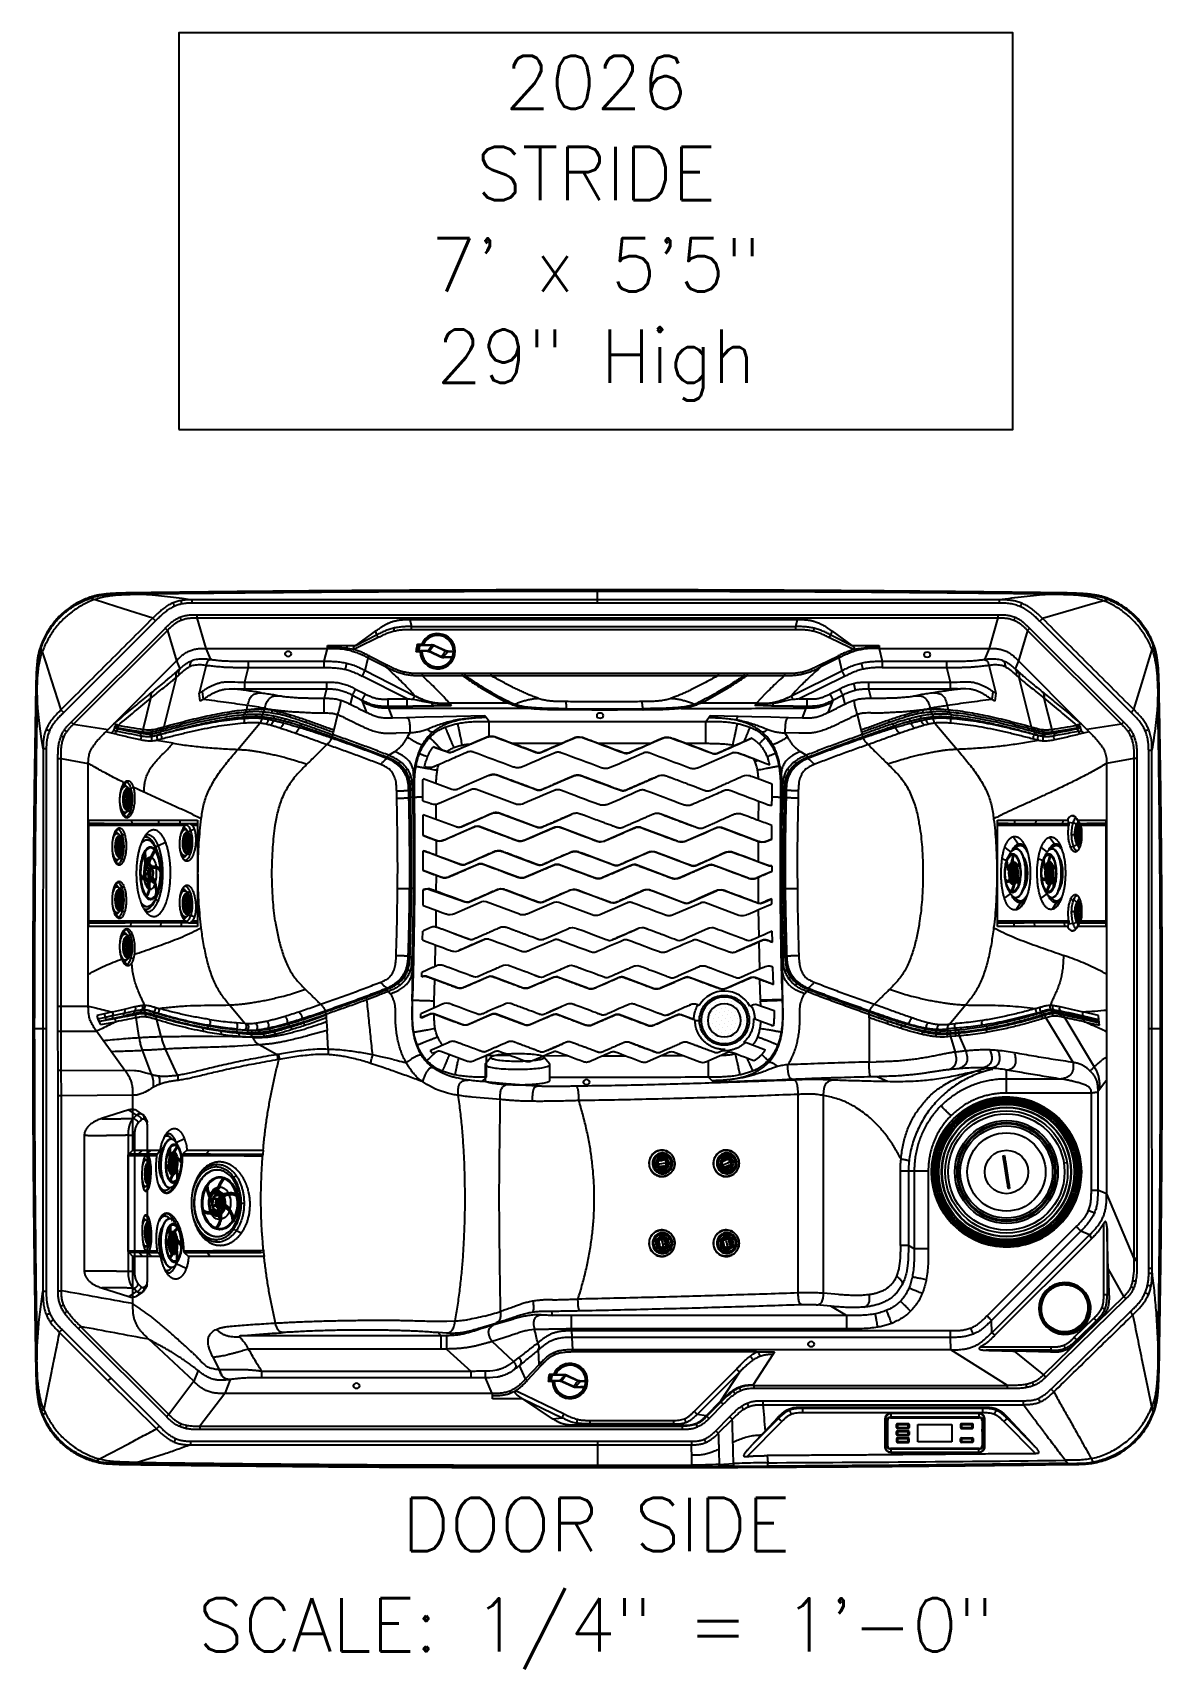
# Model space of a CAD drawing. Header units: inches. Extents: x 2 to 87, y 6 to 129.
import ezdxf
from ezdxf.enums import TextEntityAlignment as Align

# ---------------------------------------------------------------- set-up
doc = ezdxf.new("R2010")
doc.units = ezdxf.units.IN
doc.header["$MEASUREMENT"] = 0
for name, color, linetype in [('1', 4, 'Continuous'), ('BDIM_CYAN', 4, 'Continuous'), ('DIM', 3, 'Continuous')]:
    doc.layers.add(name, color=color, linetype=linetype)
doc.layers.add('GEOMETRY', color=4, linetype='Continuous', lineweight=25)
doc.styles.add('SIMPLEX', font='simplex')
doc.styles.get("Standard").update_dxf_attribs({"font": 'simplex.shx'})

msp = doc.modelspace()

# ---------------------------------------------------------------- texts
at = {"layer": 'DIM', "style": 'SIMPLEX'}
for s, p in [('2026', (44.44, 122.94)), ('STRIDE', (44.44, 116.09)), ('7\' x 5\'5"', (44.44, 109.23)), ('29" High', (44.44, 102.37)), ('DOOR SIDE', (44.44, 14.61))]:
    msp.add_text(s, height=4, dxfattribs=at).set_placement(p, align=Align.CENTER)
at = {"layer": 'DIM', "color": 3}
msp.add_text('SCALE: 1/4" = 1\'-0"', height=4, dxfattribs=at).set_placement((44.44, 7.07), align=Align.CENTER)

# ---------------------------------------------------------------- blocks, each defined once
blk = doc.blocks.new('2020 HS PILLOW')
at = {"layer": '1', "color": 2}
for p, q in [((-6.63, -0.82), (-7, -1.37)), ((-6.68, -0.38), (-6.96, -0.81)), ((-6.68, -0.38), (-6.72, -0.45)), ((-6.33, -0.1), (-6.45, -0.16)), ((-5.8, -0.01), (-5.8, -0.01)), ((5.8, -0.01), (5.8, -0.01)), ((7, -1.37), (6.63, -0.82)), ((6.96, -0.81), (6.68, -0.38)), ((6.72, -0.45), (6.68, -0.38)), ((-7.01, -1.4), (-6.36, -3.46)), ((6.36, -3.46), (7.01, -1.4))]:
    blk.add_line(p, q, dxfattribs=at)
at = {"layer": '1', "color": 2, "flags": 128}
for points in [[(-7, -0.88), (-7.01, -0.91), (-7.01, -0.92)], [(-6.38, -1.08), (-6.52, -0.93), (-6.63, -0.82)], [(6.63, -0.82), (6.49, -0.96), (6.38, -1.08)], [(7.01, -0.92), (7.01, -0.91), (7, -0.88)]]:
    blk.add_lwpolyline(points, dxfattribs=at)
at = {"layer": '1', "color": 2}
for centre, radius, start, end in [((6.98, -1.4), 0.0302, 349.0452, 54.1848), ((6.42, -4.73), 11.5, 179.6163, 180.1436), ((-6.42, -4.73), 11.5, 359.8564, 0.3837)]:
    blk.add_arc(centre, radius, start, end, dxfattribs=at)
for points, knots in [([(5.8, -0.01), (4.05, -0.01), (0.18, 0), (-3.68, 0), (-5.8, -0.01)], [0, 0, 0, 0, 0.452479, 1, 1, 1, 1]), ([(5.8, -0.01), (5.58, -0.01), (5.12, -0.01), (4.44, -0.01), (3.76, -0.01), (3.07, 0), (2.39, 0), (1.71, 0), (1.02, 0), (0.34, 0), (-0.34, 0), (-1.02, 0), (-1.71, 0), (-2.39, 0), (-3.07, 0), (-3.76, -0.01), (-4.44, -0.01), (-5.12, -0.01), (-5.58, -0.01), (-5.8, -0.01)], [0, 0, 0, 0, 0.058824, 0.117648, 0.176472, 0.235295, 0.294119, 0.352942, 0.411765, 0.470588, 0.529412, 0.588235, 0.647058, 0.705881, 0.764705, 0.823528, 0.882352, 0.941176, 1, 1, 1, 1]), ([(-7.04, -1.11), (-7.05, -1.16), (-7.05, -1.26), (-7.02, -1.36), (-7.01, -1.4)], [0, 0, 0, 0, 0.502463, 1, 1, 1, 1]), ([(-7.01, -0.92), (-7.02, -0.94), (-7.03, -1), (-7.04, -1.07), (-7.04, -1.11)], [0, 0, 0, 0, 0.504529, 1, 1, 1, 1]), ([(-6.96, -0.81), (-6.97, -0.81), (-6.99, -0.84), (-6.99, -0.86), (-7, -0.88)], [0, 0, 0, 0, 0.141502, 1, 1, 1, 1]), ([(-6.63, -0.82), (-6.64, -0.82), (-6.64, -0.81), (-6.65, -0.8), (-6.66, -0.79), (-6.67, -0.78), (-6.67, -0.76), (-6.68, -0.75), (-6.69, -0.74), (-6.69, -0.73), (-6.7, -0.72), (-6.7, -0.71), (-6.71, -0.7), (-6.71, -0.69), (-6.72, -0.68), (-6.72, -0.66), (-6.73, -0.65), (-6.73, -0.64), (-6.73, -0.63), (-6.73, -0.62), (-6.73, -0.61), (-6.74, -0.6), (-6.74, -0.59), (-6.74, -0.58), (-6.74, -0.57), (-6.74, -0.56), (-6.74, -0.55), (-6.74, -0.54), (-6.74, -0.53), (-6.74, -0.52), (-6.73, -0.51), (-6.73, -0.5), (-6.73, -0.49), (-6.73, -0.48), (-6.72, -0.47), (-6.72, -0.46), (-6.72, -0.45), (-6.72, -0.45)], [0, 0, 0, 0, 0.031376, 0.062576, 0.093602, 0.124453, 0.155132, 0.185639, 0.215975, 0.24614, 0.276136, 0.305964, 0.335624, 0.365117, 0.394446, 0.423609, 0.452609, 0.481447, 0.510123, 0.538639, 0.566995, 0.595193, 0.623235, 0.65112, 0.678851, 0.706428, 0.733853, 0.761126, 0.78825, 0.815225, 0.842053, 0.868735, 0.895272, 0.921665, 0.947917, 0.974028, 1, 1, 1, 1]), ([(-6.72, -0.45), (-6.7, -0.42), (-6.67, -0.39), (-6.62, -0.34), (-6.58, -0.32), (-6.51, -0.29), (-6.48, -0.28), (-6.4, -0.27), (-6.35, -0.27), (-6.31, -0.28)], [0, 0, 0, 0, 0.25, 0.25, 0.5, 0.5, 0.75, 0.75, 1, 1, 1, 1]), ([(-6.44, -0.17), (-6.46, -0.17), (-6.5, -0.19), (-6.57, -0.25), (-6.64, -0.31), (-6.67, -0.36), (-6.68, -0.38)], [0, 0, 0, 0, 0.1360178, 0.4531227, 0.7648096, 1, 1, 1, 1]), ([(-6.63, -0.82), (-6.63, -0.78), (-6.61, -0.74), (-6.58, -0.69), (-6.57, -0.67), (-6.54, -0.63), (-6.53, -0.61), (-6.5, -0.58), (-6.48, -0.56), (-6.44, -0.53), (-6.43, -0.52), (-6.37, -0.48), (-6.33, -0.47), (-6.29, -0.45)], [0, 0, 0, 0, 0.25, 0.25, 0.375, 0.375, 0.5, 0.5, 0.625, 0.625, 0.75, 0.75, 1, 1, 1, 1]), ([(-6.18, -0.1), (-6.22, -0.1), (-6.31, -0.11), (-6.4, -0.13), (-6.44, -0.16), (-6.44, -0.17)], [0, 0, 0, 0, 0.454798, 0.921395, 1, 1, 1, 1]), ([(-6.38, -1.08), (-6.37, -1.04), (-6.35, -1), (-6.32, -0.94), (-6.31, -0.92), (-6.29, -0.89), (-6.27, -0.87), (-6.24, -0.83), (-6.22, -0.82), (-6.19, -0.79), (-6.17, -0.77), (-6.11, -0.74), (-6.07, -0.72), (-6.04, -0.71)], [0, 0, 0, 0, 0.25, 0.25, 0.375, 0.375, 0.5, 0.5, 0.625, 0.625, 0.75, 0.75, 1, 1, 1, 1]), ([(-5.11, -1.44), (-5.12, -1.44), (-5.13, -1.44), (-5.16, -1.44), (-5.18, -1.44), (-5.21, -1.44), (-5.23, -1.44), (-5.26, -1.44), (-5.28, -1.44), (-5.31, -1.44), (-5.33, -1.43), (-5.36, -1.43), (-5.38, -1.43), (-5.41, -1.43), (-5.43, -1.43), (-5.46, -1.42), (-5.49, -1.42), (-5.54, -1.41), (-5.61, -1.4), (-5.7, -1.38), (-5.78, -1.36), (-5.85, -1.35), (-5.9, -1.33), (-5.93, -1.32), (-5.96, -1.31), (-5.99, -1.3), (-6.03, -1.28), (-6.06, -1.27), (-6.09, -1.26), (-6.12, -1.24), (-6.15, -1.23), (-6.18, -1.21), (-6.21, -1.19), (-6.24, -1.17), (-6.27, -1.16), (-6.3, -1.14), (-6.33, -1.12), (-6.35, -1.1), (-6.37, -1.08), (-6.38, -1.08)], [0, 0, 0, 0, 0.015046, 0.030262, 0.045649, 0.061207, 0.076938, 0.092841, 0.108917, 0.125166, 0.141587, 0.158181, 0.174947, 0.191885, 0.208994, 0.226272, 0.243719, 0.261334, 0.325871, 0.38892, 0.450368, 0.510128, 0.535099, 0.560601, 0.586626, 0.613167, 0.640216, 0.667762, 0.695796, 0.724306, 0.75328, 0.782703, 0.812563, 0.842844, 0.873531, 0.904607, 0.936056, 0.967859, 1, 1, 1, 1]), ([(-6.35, -3.43), (-6.35, -3.39), (-6.35, -3.31), (-6.35, -3.19), (-6.35, -3.07), (-6.35, -2.96), (-6.35, -2.84), (-6.35, -2.72), (-6.35, -2.6), (-6.35, -2.49), (-6.35, -2.37), (-6.35, -2.24), (-6.35, -2.11), (-6.36, -1.96), (-6.36, -1.81), (-6.36, -1.65), (-6.37, -1.47), (-6.37, -1.28), (-6.38, -1.14), (-6.38, -1.08)], [0, 0, 0, 0, 0.050086, 0.100152, 0.150197, 0.200224, 0.250231, 0.30022, 0.350192, 0.400146, 0.450084, 0.500006, 0.563112, 0.625003, 0.68697, 0.750001, 0.831127, 0.914459, 1, 1, 1, 1]), ([(-6.33, -0.1), (-6.32, -0.1), (-6.28, -0.07), (-6.19, -0.04), (-6.11, -0.04), (-6.07, -0.04)], [0, 0, 0, 0, 0.072984, 0.542572, 1, 1, 1, 1]), ([(-6.31, -0.28), (-6.31, -0.28), (-6.32, -0.29), (-6.32, -0.3), (-6.32, -0.3), (-6.32, -0.31), (-6.32, -0.32), (-6.33, -0.33), (-6.33, -0.33), (-6.33, -0.34), (-6.33, -0.35), (-6.33, -0.36), (-6.33, -0.37), (-6.33, -0.38), (-6.32, -0.4), (-6.32, -0.41), (-6.31, -0.42), (-6.3, -0.44), (-6.3, -0.45), (-6.29, -0.45)], [0, 0, 0, 0, 0.043075, 0.086204, 0.129425, 0.172775, 0.216288, 0.260003, 0.303954, 0.348175, 0.392703, 0.437569, 0.482807, 0.568238, 0.653695, 0.73939, 0.825535, 0.912337, 1, 1, 1, 1]), ([(-5.8, -0.01), (-5.83, -0.01), (-5.88, -0.01), (-5.98, -0.02), (-6.1, -0.03), (-6.21, -0.05), (-6.27, -0.08), (-6.31, -0.09), (-6.32, -0.09), (-6.32, -0.09)], [0, 0, 0, 0, 0.134155, 0.260922, 0.509099, 0.767284, 0.920658, 0.990549, 1, 1, 1, 1]), ([(-6.28, -0.22), (-6.29, -0.23), (-6.3, -0.25), (-6.31, -0.27), (-6.31, -0.28)], [0, 0, 0, 0, 0.535521, 1, 1, 1, 1]), ([(-6.28, -0.22), (-6.28, -0.21), (-6.27, -0.21), (-6.27, -0.2), (-6.26, -0.19), (-6.26, -0.18), (-6.26, -0.18), (-6.25, -0.17), (-6.25, -0.16), (-6.24, -0.16), (-6.23, -0.15), (-6.23, -0.14), (-6.22, -0.13), (-6.21, -0.12), (-6.21, -0.12), (-6.2, -0.11), (-6.19, -0.1), (-6.19, -0.1), (-6.18, -0.1), (-6.18, -0.1)], [0, 0, 0, 0, 0.048239, 0.094105, 0.137612, 0.178773, 0.217603, 0.254119, 0.288334, 0.355559, 0.417313, 0.487162, 0.539223, 0.617936, 0.695814, 0.772891, 0.849237, 0.924916, 1, 1, 1, 1]), ([(-5.8, -0.01), (-5.81, -0.01), (-5.81, -0.01), (-5.82, -0.01), (-5.83, -0.01), (-5.84, -0.01), (-5.85, -0.01), (-5.86, -0.01), (-5.87, -0.01), (-5.88, -0.01), (-5.89, -0.01), (-5.91, -0.02), (-5.94, -0.02), (-5.98, -0.02), (-6.01, -0.02), (-6.03, -0.03), (-6.04, -0.03), (-6.05, -0.03), (-6.06, -0.03), (-6.06, -0.03), (-6.07, -0.04), (-6.07, -0.04)], [0, 0, 0, 0, 0.02507, 0.049985, 0.074783, 0.099504, 0.124186, 0.148867, 0.173587, 0.198385, 0.223298, 0.248366, 0.368821, 0.491766, 0.615218, 0.740909, 0.792607, 0.844158, 0.895769, 0.947648, 1, 1, 1, 1]), ([(-6.04, -0.71), (-6.03, -0.71), (-6.02, -0.72), (-6.01, -0.73), (-6, -0.74), (-5.99, -0.75), (-5.97, -0.76), (-5.96, -0.77), (-5.95, -0.78), (-5.93, -0.79), (-5.92, -0.79), (-5.9, -0.8), (-5.89, -0.81), (-5.87, -0.82), (-5.83, -0.84), (-5.75, -0.88), (-5.63, -0.92), (-5.51, -0.95), (-5.41, -0.97), (-5.34, -0.98), (-5.3, -0.98), (-5.27, -0.99), (-5.23, -0.99), (-5.19, -0.99), (-5.15, -0.99), (-5.12, -0.99), (-5.11, -0.99)], [0, 0, 0, 0, 0.019849, 0.039658, 0.059434, 0.079184, 0.098913, 0.118627, 0.138334, 0.158039, 0.177748, 0.197468, 0.217205, 0.236965, 0.256754, 0.383221, 0.508368, 0.63284, 0.755204, 0.790767, 0.826041, 0.861081, 0.895941, 0.930676, 0.965344, 1, 1, 1, 1]), ([(-5.11, -0.99), (-5.01, -0.99), (-4.82, -0.99), (-4.52, -0.99), (-4.23, -0.98), (-3.93, -0.98), (-3.63, -0.98), (-3.33, -0.98), (-3.03, -0.98), (-2.73, -0.97), (-2.43, -0.97), (-2.13, -0.97), (-1.83, -0.97), (-1.53, -0.97), (-1.22, -0.97), (-0.92, -0.97), (-0.61, -0.97), (-0.31, -0.97), (0.09, -0.97), (0.58, -0.97), (1.16, -0.97), (1.73, -0.97), (2.3, -0.97), (2.87, -0.98), (3.43, -0.98), (3.99, -0.98), (4.55, -0.99), (4.93, -0.99), (5.11, -0.99)], [0, 0, 0, 0, 0.028776, 0.057631, 0.086566, 0.11558, 0.144673, 0.173846, 0.203098, 0.232429, 0.26184, 0.291331, 0.320902, 0.350552, 0.380282, 0.410091, 0.439981, 0.46995, 0.5, 0.556693, 0.613101, 0.669223, 0.725062, 0.780616, 0.835887, 0.890874, 0.945579, 1, 1, 1, 1]), ([(-5.11, -1.44), (-5.11, -1.4), (-5.11, -1.36), (-5.11, -1.27), (-5.11, -1.23), (-5.11, -1.15), (-5.11, -1.11), (-5.11, -1.04), (-5.11, -1.02), (-5.11, -0.99)], [0, 0, 0, 0, 0.25, 0.25, 0.5, 0.5, 0.75, 0.75, 1, 1, 1, 1]), ([(5.11, -0.99), (5.12, -0.99), (5.13, -0.99), (5.15, -0.99), (5.17, -0.99), (5.19, -0.99), (5.21, -0.99), (5.23, -0.99), (5.25, -0.99), (5.27, -0.99), (5.28, -0.99), (5.3, -0.98), (5.32, -0.98), (5.34, -0.98), (5.36, -0.98), (5.42, -0.97), (5.51, -0.95), (5.63, -0.92), (5.75, -0.88), (5.83, -0.84), (5.88, -0.81), (5.91, -0.8), (5.94, -0.78), (5.97, -0.76), (5.99, -0.75), (6.01, -0.73), (6.03, -0.72), (6.04, -0.71)], [0, 0, 0, 0, 0.017344, 0.034677, 0.052006, 0.069339, 0.086682, 0.104043, 0.121428, 0.138844, 0.156298, 0.173796, 0.191346, 0.208954, 0.226626, 0.244369, 0.366423, 0.490446, 0.615395, 0.741843, 0.778648, 0.815411, 0.852172, 0.888971, 0.925849, 0.962846, 1, 1, 1, 1]), ([(5.11, -1.44), (5.11, -1.4), (5.11, -1.36), (5.11, -1.27), (5.11, -1.23), (5.11, -1.15), (5.11, -1.11), (5.11, -1.04), (5.11, -1.02), (5.11, -0.99)], [0, 0, 0, 0, 0.25, 0.25, 0.5, 0.5, 0.75, 0.75, 1, 1, 1, 1]), ([(6.38, -1.08), (6.37, -1.08), (6.36, -1.09), (6.35, -1.1), (6.34, -1.11), (6.32, -1.12), (6.31, -1.13), (6.3, -1.14), (6.28, -1.15), (6.27, -1.16), (6.26, -1.17), (6.24, -1.17), (6.23, -1.18), (6.22, -1.19), (6.2, -1.2), (6.19, -1.21), (6.18, -1.21), (6.17, -1.22), (6.14, -1.24), (6.09, -1.26), (6.02, -1.29), (5.94, -1.32), (5.88, -1.34), (5.82, -1.35), (5.78, -1.37), (5.74, -1.38), (5.7, -1.39), (5.65, -1.39), (5.61, -1.4), (5.56, -1.41), (5.52, -1.42), (5.47, -1.42), (5.43, -1.43), (5.38, -1.43), (5.34, -1.44), (5.29, -1.44), (5.25, -1.44), (5.2, -1.44), (5.16, -1.44), (5.13, -1.44), (5.11, -1.44)], [0, 0, 0, 0, 0.016918, 0.033551, 0.049895, 0.065946, 0.081698, 0.097147, 0.11229, 0.127123, 0.141642, 0.155843, 0.169723, 0.18328, 0.196511, 0.209412, 0.221981, 0.234217, 0.246116, 0.305779, 0.366313, 0.427658, 0.489743, 0.520676, 0.551541, 0.58233, 0.613033, 0.643639, 0.674138, 0.704522, 0.734779, 0.764902, 0.794881, 0.824706, 0.85437, 0.883864, 0.913181, 0.942313, 0.971255, 1, 1, 1, 1]), ([(6.19, -0.05), (6.19, -0.05), (6.15, -0.04), (6.08, -0.03), (5.98, -0.02), (5.88, -0.01), (5.83, -0.01), (5.8, -0.01)], [0, 0, 0, 0, 0.030763, 0.316842, 0.644882, 0.816686, 1, 1, 1, 1]), ([(6.07, -0.04), (6.07, -0.04), (6.06, -0.04), (6.06, -0.03), (6.06, -0.03), (6.06, -0.03), (6.05, -0.03), (6.05, -0.03), (6.04, -0.03), (6.04, -0.03), (6.03, -0.03), (6.01, -0.02), (5.98, -0.02), (5.94, -0.02), (5.91, -0.02), (5.88, -0.01), (5.86, -0.01), (5.84, -0.01), (5.82, -0.01), (5.81, -0.01), (5.8, -0.01)], [0, 0, 0, 0, 0.029153, 0.058134, 0.086978, 0.115718, 0.144392, 0.173033, 0.201679, 0.230364, 0.259125, 0.384793, 0.508272, 0.631196, 0.751677, 0.801642, 0.851147, 0.900501, 0.950016, 1, 1, 1, 1]), ([(6.04, -0.71), (6.08, -0.67), (6.17, -0.58), (6.25, -0.5), (6.29, -0.45)], [0, 0, 0, 0, 0.503161, 1, 1, 1, 1]), ([(6.38, -1.08), (6.38, -1.06), (6.38, -1.03), (6.37, -0.99), (6.36, -0.97), (6.35, -0.93), (6.33, -0.9), (6.31, -0.86), (6.3, -0.84), (6.26, -0.81), (6.24, -0.79), (6.21, -0.76), (6.19, -0.75), (6.14, -0.73), (6.12, -0.73), (6.08, -0.71), (6.06, -0.71), (6.04, -0.71)], [0, 0, 0, 0, 0.125, 0.125, 0.25, 0.25, 0.375, 0.375, 0.5, 0.5, 0.625, 0.625, 0.75, 0.75, 0.875, 0.875, 1, 1, 1, 1]), ([(6.07, -0.04), (6.11, -0.04), (6.18, -0.04), (6.25, -0.07), (6.28, -0.08)], [0, 0, 0, 0, 0.578974, 1, 1, 1, 1]), ([(6.18, -0.1), (6.18, -0.1), (6.18, -0.1), (6.19, -0.1), (6.19, -0.1), (6.19, -0.1), (6.2, -0.11), (6.2, -0.11), (6.2, -0.11), (6.21, -0.12), (6.21, -0.12), (6.22, -0.13), (6.22, -0.13), (6.23, -0.14), (6.23, -0.15), (6.24, -0.16), (6.25, -0.17), (6.26, -0.18), (6.26, -0.19), (6.27, -0.2), (6.28, -0.21), (6.28, -0.22)], [0, 0, 0, 0, 0.041363, 0.082794, 0.124315, 0.165946, 0.207707, 0.24961, 0.291671, 0.333906, 0.376328, 0.418938, 0.461737, 0.523475, 0.583383, 0.655331, 0.712067, 0.773227, 0.841567, 0.917123, 1, 1, 1, 1]), ([(6.42, -0.15), (6.38, -0.14), (6.3, -0.1), (6.22, -0.1), (6.18, -0.1)], [0, 0, 0, 0, 0.484915, 1, 1, 1, 1]), ([(6.28, -0.08), (6.28, -0.08), (6.27, -0.07), (6.25, -0.07), (6.23, -0.06), (6.21, -0.05), (6.2, -0.05)], [0, 0, 0, 0, 0.213766, 0.380662, 0.676501, 1, 1, 1, 1]), ([(6.42, -0.15), (6.4, -0.14), (6.35, -0.11), (6.3, -0.09), (6.28, -0.08)], [0, 0, 0, 0, 0.499988, 1, 1, 1, 1]), ([(6.31, -0.28), (6.31, -0.28), (6.3, -0.27), (6.3, -0.25), (6.29, -0.24), (6.28, -0.22), (6.28, -0.22)], [0, 0, 0, 0, 0.223372, 0.464478, 0.723346, 1, 1, 1, 1]), ([(6.29, -0.45), (6.3, -0.45), (6.3, -0.45), (6.3, -0.44), (6.31, -0.43), (6.31, -0.42), (6.32, -0.41), (6.32, -0.41), (6.32, -0.4), (6.32, -0.39), (6.32, -0.38), (6.33, -0.37), (6.33, -0.36), (6.33, -0.35), (6.33, -0.34), (6.33, -0.32), (6.32, -0.31), (6.32, -0.3), (6.31, -0.29), (6.31, -0.28)], [0, 0, 0, 0, 0.047713, 0.095186, 0.142451, 0.189542, 0.236492, 0.283334, 0.330103, 0.376834, 0.423559, 0.470314, 0.517133, 0.600121, 0.681822, 0.762442, 0.842196, 0.921306, 1, 1, 1, 1]), ([(6.63, -0.82), (6.63, -0.78), (6.61, -0.74), (6.58, -0.69), (6.57, -0.67), (6.54, -0.63), (6.53, -0.61), (6.5, -0.58), (6.48, -0.56), (6.44, -0.53), (6.43, -0.52), (6.37, -0.48), (6.33, -0.47), (6.29, -0.45)], [0, 0, 0, 0, 0.25, 0.25, 0.375, 0.375, 0.5, 0.5, 0.625, 0.625, 0.75, 0.75, 1, 1, 1, 1]), ([(6.31, -0.28), (6.32, -0.28), (6.32, -0.28), (6.34, -0.28), (6.35, -0.28), (6.36, -0.28), (6.37, -0.28), (6.38, -0.28), (6.41, -0.28), (6.45, -0.28), (6.49, -0.29), (6.53, -0.3), (6.56, -0.31), (6.57, -0.32), (6.59, -0.33), (6.6, -0.34), (6.62, -0.35), (6.63, -0.36), (6.65, -0.37), (6.66, -0.38), (6.68, -0.4), (6.69, -0.41), (6.71, -0.43), (6.71, -0.44), (6.72, -0.45)], [0, 0, 0, 0, 0.023632, 0.046369, 0.068221, 0.089195, 0.1093, 0.128542, 0.191011, 0.249492, 0.36685, 0.47887, 0.513551, 0.54976, 0.58751, 0.626815, 0.667692, 0.71016, 0.75424, 0.799965, 0.847379, 0.896515, 0.947387, 1, 1, 1, 1]), ([(6.38, -1.08), (6.38, -1.13), (6.37, -1.23), (6.37, -1.42), (6.36, -1.66), (6.36, -1.96), (6.35, -2.23), (6.35, -2.49), (6.35, -2.72), (6.35, -2.96), (6.35, -3.19), (6.35, -3.35), (6.35, -3.43)], [0, 0, 0, 0, 0.066712, 0.125013, 0.250008, 0.374939, 0.500001, 0.599859, 0.699783, 0.799778, 0.899849, 1, 1, 1, 1]), ([(6.68, -0.38), (6.67, -0.36), (6.63, -0.31), (6.56, -0.24), (6.48, -0.18), (6.43, -0.16), (6.41, -0.15)], [0, 0, 0, 0, 0.230526, 0.532154, 0.843989, 1, 1, 1, 1]), ([(6.72, -0.45), (6.72, -0.45), (6.72, -0.46), (6.73, -0.47), (6.73, -0.48), (6.73, -0.49), (6.73, -0.5), (6.74, -0.51), (6.74, -0.52), (6.74, -0.54), (6.74, -0.55), (6.74, -0.56), (6.74, -0.57), (6.74, -0.58), (6.74, -0.6), (6.74, -0.61), (6.73, -0.62), (6.73, -0.63), (6.73, -0.64), (6.72, -0.66), (6.72, -0.67), (6.72, -0.68), (6.71, -0.69), (6.71, -0.71), (6.7, -0.72), (6.69, -0.73), (6.69, -0.74), (6.68, -0.76), (6.67, -0.77), (6.66, -0.78), (6.65, -0.8), (6.64, -0.81), (6.64, -0.82), (6.63, -0.82)], [0, 0, 0, 0, 0.029325, 0.058829, 0.088513, 0.118379, 0.148429, 0.178665, 0.209089, 0.239703, 0.270509, 0.301508, 0.332702, 0.364093, 0.395683, 0.427473, 0.459465, 0.49166, 0.52406, 0.556667, 0.589482, 0.622506, 0.655742, 0.689189, 0.722851, 0.756728, 0.790821, 0.825132, 0.859663, 0.894413, 0.929386, 0.964581, 1, 1, 1, 1]), ([(7, -0.88), (6.99, -0.86), (6.99, -0.84), (6.97, -0.81), (6.96, -0.81)], [0, 0, 0, 0, 0.858498, 1, 1, 1, 1]), ([(7.04, -1.11), (7.04, -1.07), (7.03, -1), (7.02, -0.94), (7.01, -0.92)], [0, 0, 0, 0, 0.49633, 1, 1, 1, 1]), ([(7.01, -1.4), (7.02, -1.36), (7.05, -1.26), (7.05, -1.16), (7.04, -1.11)], [0, 0, 0, 0, 0.497537, 1, 1, 1, 1]), ([(5.11, -1.44), (5.01, -1.44), (4.82, -1.44), (4.53, -1.44), (4.23, -1.43), (3.94, -1.43), (3.65, -1.43), (3.36, -1.43), (3.07, -1.43), (2.77, -1.43), (2.48, -1.42), (2.19, -1.42), (1.9, -1.42), (1.61, -1.42), (1.31, -1.42), (1.02, -1.42), (0.73, -1.42), (0.44, -1.42), (0.15, -1.42), (-0.15, -1.42), (-0.44, -1.42), (-0.73, -1.42), (-1.02, -1.42), (-1.31, -1.42), (-1.61, -1.42), (-1.9, -1.42), (-2.19, -1.42), (-2.48, -1.42), (-2.77, -1.43), (-3.07, -1.43), (-3.36, -1.43), (-3.65, -1.43), (-3.94, -1.43), (-4.23, -1.43), (-4.53, -1.44), (-4.82, -1.44), (-5.01, -1.44), (-5.11, -1.44)], [0, 0, 0, 0, 0.028576, 0.05715, 0.085725, 0.114298, 0.142871, 0.171443, 0.200015, 0.228587, 0.257158, 0.285728, 0.314298, 0.342868, 0.371438, 0.400008, 0.428577, 0.457146, 0.485715, 0.514285, 0.542854, 0.571423, 0.599992, 0.628562, 0.657132, 0.685702, 0.714272, 0.742842, 0.771413, 0.799985, 0.828557, 0.857129, 0.885702, 0.914275, 0.94285, 0.971424, 1, 1, 1, 1]), ([(-5.11, -1.44), (-5.11, -1.48), (-5.11, -1.57), (-5.1, -1.69), (-5.1, -1.81), (-5.1, -1.93), (-5.09, -2.06), (-5.09, -2.18), (-5.09, -2.3), (-5.08, -2.43), (-5.08, -2.55), (-5.08, -2.67), (-5.08, -2.8), (-5.08, -2.92), (-5.08, -3.05), (-5.07, -3.17), (-5.07, -3.29), (-5.07, -3.42), (-5.07, -3.54), (-5.07, -3.66), (-5.07, -3.79), (-5.07, -3.91), (-5.07, -4.03), (-5.07, -4.16), (-5.07, -4.28), (-5.07, -4.41), (-5.08, -4.53), (-5.08, -4.61), (-5.08, -4.65)], [0, 0, 0, 0, 0.038206, 0.076434, 0.114683, 0.152953, 0.191244, 0.229555, 0.267888, 0.306241, 0.344615, 0.383009, 0.421424, 0.459859, 0.498313, 0.536788, 0.575283, 0.613797, 0.652331, 0.690885, 0.729458, 0.76805, 0.806661, 0.845291, 0.883941, 0.922608, 0.961295, 1, 1, 1, 1]), ([(5.08, -4.65), (5.08, -4.61), (5.08, -4.53), (5.07, -4.41), (5.07, -4.28), (5.07, -4.16), (5.07, -4.03), (5.07, -3.91), (5.07, -3.79), (5.07, -3.66), (5.07, -3.54), (5.07, -3.42), (5.07, -3.29), (5.07, -3.17), (5.08, -3.05), (5.08, -2.92), (5.08, -2.8), (5.08, -2.67), (5.08, -2.55), (5.08, -2.43), (5.09, -2.3), (5.09, -2.18), (5.09, -2.06), (5.1, -1.93), (5.1, -1.81), (5.1, -1.69), (5.11, -1.57), (5.11, -1.48), (5.11, -1.44)], [0, 0, 0, 0, 0.038705, 0.0773915, 0.1160594, 0.1547086, 0.1933388, 0.2319501, 0.2705422, 0.3091151, 0.3476687, 0.3862027, 0.4247171, 0.4632118, 0.5016866, 0.5401414, 0.5785762, 0.6169907, 0.6553849, 0.6937587, 0.732112, 0.7704445, 0.8087563, 0.8470473, 0.8853172, 0.923566, 0.9617937, 1, 1, 1, 1]), ([(-6.36, -3.46), (-6.34, -3.52), (-6.3, -3.64), (-6.23, -3.79), (-6.18, -3.91), (-6.12, -4.02), (-6.05, -4.13), (-5.96, -4.26), (-5.87, -4.37), (-5.77, -4.47), (-5.69, -4.53), (-5.62, -4.58), (-5.56, -4.62), (-5.49, -4.66), (-5.4, -4.7), (-5.31, -4.73), (-5.2, -4.75), (-5.12, -4.76), (-5.08, -4.76)], [0, 0, 0, 0, 0.109303, 0.195512, 0.25888, 0.310903, 0.390699, 0.474501, 0.546287, 0.618154, 0.679279, 0.707051, 0.743456, 0.790702, 0.833338, 0.882273, 0.937704, 1, 1, 1, 1]), ([(5.08, -4.76), (5.12, -4.76), (5.21, -4.75), (5.33, -4.72), (5.43, -4.69), (5.52, -4.64), (5.61, -4.59), (5.68, -4.54), (5.75, -4.49), (5.82, -4.42), (5.89, -4.34), (5.96, -4.25), (6.03, -4.17), (6.08, -4.08), (6.13, -3.99), (6.18, -3.9), (6.24, -3.78), (6.3, -3.63), (6.34, -3.52), (6.36, -3.46)], [0, 0, 0, 0, 0.066168, 0.126124, 0.180035, 0.227981, 0.282801, 0.327814, 0.363349, 0.416631, 0.473636, 0.534326, 0.58729, 0.640562, 0.693101, 0.744982, 0.808308, 0.893382, 1, 1, 1, 1]), ([(-5.08, -4.76), (-3.41, -4.76), (-0.03, -4.77), (3.36, -4.76), (5.08, -4.76)], [0, 0, 0, 0, 0.492188, 1, 1, 1, 1])]:
    blk.add_open_spline(points, degree=3, knots=knots, dxfattribs=at)
for points in [[(-6.29, -0.45), (-6.21, -0.54), (-6.12, -0.62), (-6.04, -0.71)], [(-6.07, -0.04), (-6.1, -0.06), (-6.14, -0.08), (-6.18, -0.1)], [(6.18, -0.1), (6.14, -0.08), (6.1, -0.06), (6.07, -0.04)]]:
    blk.add_open_spline(points, degree=3, dxfattribs=at)
blk = doc.blocks.new('*X2')
at = {"color": 0}
for p, q in [((199.4, 336.23), (199.4, 336.23)), ((199.67, 336.49), (199.67, 336.49)), ((200.07, 336.36), (200.07, 336.36)), ((200.33, 336.63), (200.33, 336.63)), ((200.46, 336.23), (200.46, 336.23)), ((200.6, 336.89), (200.6, 336.89)), ((200.73, 336.49), (200.73, 336.49)), ((201, 336.76), (201, 336.76)), ((201.13, 336.36), (201.13, 336.36)), ((201.39, 336.63), (201.39, 336.63)), ((201.53, 336.23), (201.53, 336.23)), ((201.79, 336.49), (201.79, 336.49)), ((202.19, 336.36), (202.19, 336.36)), ((202.59, 336.23), (202.59, 336.23)), ((199.01, 335.3), (199.01, 335.3)), ((199.14, 334.9), (199.14, 334.9)), ((199.27, 335.57), (199.27, 335.57)), ((199.4, 335.17), (199.4, 335.17)), ((199.54, 335.83), (199.54, 335.83)), ((199.54, 334.77), (199.54, 334.77)), ((199.67, 335.43), (199.67, 335.43)), ((199.8, 336.1), (199.8, 336.1)), ((199.8, 335.04), (199.8, 335.04)), ((199.93, 335.7), (199.93, 335.7)), ((199.93, 334.64), (199.93, 334.64)), ((200.07, 335.3), (200.07, 335.3)), ((200.2, 335.96), (200.2, 335.96)), ((200.2, 334.9), (200.2, 334.9)), ((200.33, 335.57), (200.33, 335.57)), ((200.46, 335.17), (200.46, 335.17)), ((200.6, 335.83), (200.6, 335.83)), ((200.6, 334.77), (200.6, 334.77)), ((200.73, 335.43), (200.73, 335.43)), ((200.86, 336.1), (200.86, 336.1)), ((200.86, 335.04), (200.86, 335.04)), ((201, 335.7), (201, 335.7)), ((201, 334.64), (201, 334.64)), ((201.13, 335.3), (201.13, 335.3)), ((201.26, 335.96), (201.26, 335.96)), ((201.26, 334.9), (201.26, 334.9)), ((201.39, 335.57), (201.39, 335.57)), ((201.53, 335.17), (201.53, 335.17)), ((201.66, 335.83), (201.66, 335.83)), ((201.66, 334.77), (201.66, 334.77)), ((201.79, 335.43), (201.79, 335.43)), ((201.92, 336.1), (201.92, 336.1)), ((201.92, 335.04), (201.92, 335.04)), ((202.06, 335.7), (202.06, 335.7)), ((202.06, 334.64), (202.06, 334.64)), ((202.19, 335.3), (202.19, 335.3)), ((202.32, 335.96), (202.32, 335.96)), ((202.32, 334.9), (202.32, 334.9)), ((202.45, 335.57), (202.45, 335.57)), ((202.59, 335.17), (202.59, 335.17)), ((202.72, 335.83), (202.72, 335.83)), ((202.72, 334.77), (202.72, 334.77)), ((202.85, 335.43), (202.85, 335.43)), ((202.98, 335.04), (202.98, 335.04)), ((199.01, 334.24), (199.01, 334.24)), ((199.27, 334.51), (199.27, 334.51)), ((199.4, 334.11), (199.4, 334.11)), ((199.54, 333.71), (199.54, 333.71)), ((199.67, 334.37), (199.67, 334.37)), ((199.67, 333.31), (199.67, 333.31)), ((199.8, 333.98), (199.8, 333.98)), ((199.93, 333.58), (199.93, 333.58)), ((200.07, 334.24), (200.07, 334.24)), ((200.07, 333.18), (200.07, 333.18)), ((200.2, 333.84), (200.2, 333.84)), ((200.33, 334.51), (200.33, 334.51)), ((200.33, 333.45), (200.33, 333.45)), ((200.46, 334.11), (200.46, 334.11)), ((200.6, 333.71), (200.6, 333.71)), ((200.73, 334.37), (200.73, 334.37)), ((200.73, 333.31), (200.73, 333.31)), ((200.86, 333.98), (200.86, 333.98)), ((201, 333.58), (201, 333.58)), ((201.13, 334.24), (201.13, 334.24)), ((201.13, 333.18), (201.13, 333.18)), ((201.26, 333.84), (201.26, 333.84)), ((201.39, 334.51), (201.39, 334.51)), ((201.39, 333.45), (201.39, 333.45)), ((201.53, 334.11), (201.53, 334.11)), ((201.66, 333.71), (201.66, 333.71)), ((201.79, 334.37), (201.79, 334.37)), ((201.79, 333.31), (201.79, 333.31)), ((201.92, 333.98), (201.92, 333.98)), ((202.06, 333.58), (202.06, 333.58)), ((202.19, 334.24), (202.19, 334.24)), ((202.32, 333.84), (202.32, 333.84)), ((202.45, 334.51), (202.45, 334.51)), ((202.45, 333.45), (202.45, 333.45)), ((202.59, 334.11), (202.59, 334.11)), ((202.85, 334.37), (202.85, 334.37)), ((200.46, 333.05), (200.46, 333.05)), ((200.86, 332.91), (200.86, 332.91)), ((201.53, 333.05), (201.53, 333.05))]:
    blk.add_line(p, q, dxfattribs=at)
blk = doc.blocks.new('DRAIN')
at = {"layer": '1', "color": 2}
for radius in [1.75, 1.25]:
    blk.add_circle((0, 0), radius, dxfattribs=at)
at = {"layer": '1', "color": 3, "xscale": 0.8339416050646733, "yscale": 0.8339416050646733, "zscale": 0.8339416050646733}
blk.add_blockref('*X2', (-167.6, -279.29), dxfattribs=at)
blk = doc.blocks.new('1774501 top')
at = {"layer": 'BDIM_CYAN'}
for p, q in [((-41, 0.1), (-40.9, 0.1)), ((-39.1, 12.1), (-39.1, 12.1)), ((-38.6, 12.7), (-31.3, 12.9)), ((-31.2, 12.8), (-38.5, 12.6)), ((-38.5, 12.6), (-31.2, 12.8)), ((-38.5, 12.6), (-38.5, 12.6)), ((-31.2, 12.8), (-31.2, 12.8)), ((-30.8, 13), (-30.9, 13)), ((-30, 0.4), (-20.3, 0.1)), ((-30, 0), (-30, 0.4)), ((-27.6, 11.9), (-11.9, 12.2)), ((-11.9, 11.9), (-27.6, 11.6)), ((-27.6, 11.6), (-27.6, 11.9)), ((-20.2, 0.5), (-20.3, 0.1)), ((-20.3, -0.3), (-20.3, 0.1)), ((-15.7, -0.2), (-15.4, 0.4)), ((-12, 11.5), (-11.9, 11.9)), ((-11.9, 11.9), (-11.9, 12.2)), ((-7.9, 10.9), (-8, 10.2)), ((-5.4, 10), (-5.7, 9.4)), ((14.2, 0.1), (-5.7, 9.4)), ((-5.4, 10), (-5.3, 10.5)), ((-5.4, 10), (14.5, 0.7)), ((-5.3, 10.5), (-5.2, 10.8)), ((14.6, 1.2), (-5.3, 10.5)), ((-5.2, 10.8), (14.7, 1.5)), ((14.5, 0.7), (14.2, 0.1)), ((14.5, 0.7), (14.6, 1.2)), ((14.8, 0.6), (14.5, -0.1)), ((14.6, 1.2), (14.7, 1.5)), ((20.1, -0.1), (20.1, 0.2)), ((-34, -1), (-40.4, -0.8)), ((-40.3, -0.6), (-33.8, -0.8)), ((-40.3, -0.6), (-40.3, -0.6)), ((-33.8, -0.8), (-40.3, -0.6)), ((-33.8, -0.8), (-33.8, -0.8)), ((-33.4, -1.2), (-33.5, -1.2)), ((-20.3, -0.3), (-30, 0)), ((-14.6, -1.6), (-14.4, -1.3)), ((5.1, -10.8), (-14.6, -1.6)), ((-14.3, -0.8), (-14.4, -1.3)), ((-14.4, -1.3), (5.3, -10.5)), ((-14.3, -0.8), (-14, -0.2)), ((5.4, -10), (-14.3, -0.8)), ((-14, -0.2), (5.7, -9.3)), ((5.1, -10.8), (5.3, -10.5)), ((5.3, -10.5), (5.4, -10)), ((5.7, -9.3), (5.4, -10)), ((7.4, -10), (7.2, -10.7)), ((12.1, -11.5), (12, -11.9)), ((12, -11.9), (23.7, -11.5)), ((27.7, -11.7), (12, -12.2)), ((12, -12.2), (12, -11.9)), ((20, -0.5), (20.1, -0.1)), ((27.7, -11.7), (28, -11.8)), ((30.4, -0.3), (30, -0.3)), ((30.1, -0.7), (30.3, -0.7))]:
    blk.add_line(p, q, dxfattribs=at)
at = {"layer": 'BDIM_CYAN', "flags": 128}
for points in [[(-41.1, -0.1), (-41, 0), (-41, 0.1)], [(-39.1, 12.1), (-39.2, 12.2), (-39.2, 12.3)], [(-36.6, 11.2), (-38, 11.7), (-39.1, 12.1)], [(-38.6, 12.7), (-38.5, 12.7), (-38.5, 12.6)], [(-38.5, 12.6), (-37.1, 12.1), (-36, 11.7)], [(-20.2, 0.5), (-28.9, 0.5), (-35.8, 0.5)], [(-34.2, 11.5), (-21.7, 11.5), (-12, 11.5)], [(-12.1, 10.8), (-24.5, 10.8), (-34.2, 10.8)], [(-31.2, 12.8), (-31.3, 12.8), (-31.3, 12.9)], [(-28.2, 11.6), (-29.9, 12.3), (-31.2, 12.8)], [(-31, 13.1), (-30.9, 13), (-30.9, 13)], [(-30.8, 13), (-29.2, 12.3), (-28, 11.8)], [(20.1, 0.2), (25.7, -0.1), (30, -0.3)], [(-40.3, -0.6), (-40.4, -0.7), (-40.4, -0.8)], [(-34, -1), (-33.9, -0.9), (-33.8, -0.8)], [(-33.5, -1.2), (-33.6, -1.2), (-33.6, -1.3)], [(23.7, -11.5), (17.2, -11.5), (12.1, -11.5)], [(27, -0.5), (23.1, -0.3), (20.1, -0.1)], [(27.8, -11.4), (27.9, -11.4), (27.9, -11.4), (27.9, -11.5), (28, -11.5), (28, -11.5), (28, -11.5), (28.1, -11.5), (28.1, -11.5)]]:
    blk.add_lwpolyline(points, dxfattribs=at)
at = {"layer": 'BDIM_CYAN'}
for centre, radius, start, end in [((0, 0), 33.6, 182.2173, 157.0458), ((0, 0), 33.5, 182.0017, 157.1948), ((0, 0), 33.5, 182.0017, 157.1948), ((0, 0), 41.1, 162.6593, 180.1147), ((0, 0), 41, 162.7985, 179.9266), ((-40.9, 0), 0.0783, 113.7384, 164.4839), ((0, 0), 40.9, 162.7985, 179.9266), ((-39.1, 12.2), 0.0712, 185.9757, 235.9967), ((-38.5, 12.4), 0.17, 94.5662, 117.2715), ((-37.4, 1), 0.727, 180.9627, 261.1906), ((-35.9, 11), 0.711, 97.2351, 163.5819), ((-34.1, 1.1), 1.79, 175.4597, 198.4101), ((-32.2, 10.9), 2.04, 164.6426, 183.2972), ((-31.2, 12.8), 0.0179, 7.628, 32.3884), ((-30.8, 13.2), 0.225, 234.7682, 246.7159), ((-30.7, -0.1), 0.372, 2.3107, 81.3383), ((-28.3, 12), 0.361, 277.0096, 338.5729), ((0, 0), 30.4, 359.4552, 157.0287), ((0, 0), 30, 359.4552, 156.6235), ((-18.4, 1.1), 1.92, 174.9685, 197.8879), ((-16.6, 0.8), 1.78, 167.8235, 192.3805), ((-10.1, 10.9), 1.94, 164.3578, 183.0438), ((-8.7, 10.6), 1.84, 156.7804, 176.7487), ((-40.3, -0.5), 0.152, 241.5589, 264.7685), ((-33.8, -0.8), 0.0141, 307.3889, 343.301), ((-33.4, -1.2), 0.0771, 97.0905, 135.3962), ((0, 0), 30.4, 180.1062, 337.1155), ((0, 0), 30, 180.0029, 337.1155), ((10, -10.8), 1.2, 330.2741, 359.7863), ((11, -10.9), 1.23, 335.5553, 3.9273), ((18, -1), 1.21, 347.8874, 26.8875), ((18.9, -1.1), 1.24, 351.4291, 29.427), ((22.5, -10.9), 1.3, 335.9843, 4.3585), ((26, -1.1), 1.14, 352.6551, 30.4681), ((27.9, -10.9), 0.716, 253.5997, 277.6152), ((30, -1.1), 0.764, 59.1347, 84.6235)]:
    blk.add_arc(centre, radius, start, end, dxfattribs=at)
for points in [[(-41, 0), (-41, 0), (-41, 0), (-41, 0.1)], [(-40.9, 0), (-40, 0.4), (-39.1, 0.7), (-38.2, 1)], [(-40.9, 0.1), (-40.9, 0), (-40.9, 0), (-40.9, 0)], [(-37.5, 0.3), (-38.5, 0), (-39.4, -0.3), (-40.3, -0.6)], [(-39.1, 12.1), (-39.1, 12.1), (-39.1, 12.2), (-39.1, 12.2)], [(-39.1, 12.1), (-39.1, 12.1), (-39.1, 12.1), (-39.1, 12.1)], [(-38.5, 12.6), (-38.5, 12.6), (-38.5, 12.6), (-38.5, 12.6)], [(-35.9, 1.2), (-30.7, 1.2), (-25.5, 1.2), (-20.3, 1.2)], [(-33.8, -0.8), (-32.8, -0.4), (-31.7, -0.1), (-30.7, 0.3)], [(-31.2, 12.8), (-31.2, 12.8), (-31.2, 12.8), (-31.2, 12.8)], [(-31.2, 12.8), (-31.2, 12.8), (-31.2, 12.8), (-31.2, 12.8)], [(-30.9, 13), (-30.9, 13), (-30.9, 13), (-30.9, 13)], [(-30.8, 13), (-30.8, 13), (-30.8, 13), (-30.8, 13)], [(-20.3, 1.2), (-19.6, 1.2), (-19, 1.2), (-18.4, 1.1)], [(-8, 10.2), (-10.5, 7), (-13, 3.7), (-15.4, 0.4)], [(-15.4, 0.4), (-15, 0.2), (-14.5, 0), (-14, -0.2)], [(-10.5, 10.7), (-11, 10.8), (-11.5, 10.8), (-12.1, 10.8)], [(-11.9, 12.2), (-9.6, 12.3), (-7.3, 11.8), (-5.2, 10.8)], [(-5.7, 9.4), (-6.5, 9.7), (-7.2, 10), (-8, 10.2)], [(14.5, -0.1), (14.4, 0), (14.3, 0), (14.2, 0.1)], [(14.5, 0.7), (14.6, 0.7), (14.7, 0.6), (14.8, 0.6)], [(14.7, 1.5), (16.4, 0.7), (18.3, 0.3), (20.1, 0.2)], [(-40.3, -0.6), (-40.3, -0.6), (-40.3, -0.6), (-40.3, -0.6)], [(-33.8, -0.8), (-33.8, -0.8), (-33.8, -0.8), (-33.8, -0.8)], [(-33.8, -0.8), (-33.8, -0.8), (-33.8, -0.8), (-33.8, -0.8)], [(-33.5, -1.2), (-33.5, -1.2), (-33.5, -1.2), (-33.5, -1.2)], [(-30.4, -0.1), (-31.4, -0.4), (-32.4, -0.8), (-33.4, -1.1)], [(-33.4, -1.1), (-33.4, -1.1), (-33.4, -1.2), (-33.4, -1.2)], [(12, -12.2), (9.6, -12.3), (7.3, -11.8), (5.1, -10.8)], [(5.7, -9.3), (6.2, -9.6), (6.8, -9.8), (7.4, -10)], [(7.4, -10), (9.8, -6.8), (12.3, -3.5), (14.5, -0.1)], [(12.1, -11.5), (11.7, -11.5), (11.4, -11.4), (11, -11.4)], [(11.2, -10.8), (11.5, -10.9), (11.8, -10.9), (12.2, -10.9)], [(12.2, -10.9), (16, -10.9), (19.9, -10.8), (23.8, -10.8)], [(19.1, -0.4), (19.4, -0.5), (19.7, -0.5), (20, -0.5)], [(20.2, -1.3), (19.9, -1.3), (19.5, -1.3), (19.2, -1.2)], [(20, -0.5), (22.3, -0.5), (24.6, -0.5), (27, -0.5)], [(27.1, -1.2), (24.8, -1.2), (22.5, -1.3), (20.2, -1.3)], [(28, -11.6), (28.1, -11.6), (28.1, -11.5), (28.1, -11.5)], [(28, -11.6), (28, -11.7), (28, -11.7), (28, -11.8)], [(30, -0.4), (30, -0.5), (30.1, -0.6), (30.1, -0.7)], [(30.4, -0.3), (30.4, -0.4), (30.4, -0.4), (30.3, -0.5)], [(30.3, -0.7), (30.3, -0.6), (30.3, -0.5), (30.3, -0.5)]]:
    blk.add_open_spline(points, degree=3, dxfattribs=at)
for points, knots in [([(-40.9, 0), (-40.9, 0), (-40.9, -0.1), (-40.9, -0.1), (-40.9, -0.2), (-40.8, -0.3), (-40.8, -0.3), (-40.8, -0.4), (-40.7, -0.4), (-40.7, -0.5), (-40.6, -0.5), (-40.6, -0.6), (-40.5, -0.6), (-40.5, -0.6), (-40.5, -0.6), (-40.4, -0.6), (-40.4, -0.6), (-40.4, -0.6), (-40.4, -0.6)], [0, 0, 0, 0, 0.087608, 0.17442, 0.25957, 0.34225, 0.421749, 0.497475, 0.568965, 0.635888, 0.698033, 0.7553, 0.807676, 0.85522, 0.898049, 0.936322, 0.97023, 1, 1, 1, 1]), ([(-39.2, 12.3), (-39.2, 12.3), (-39.2, 12.3), (-39.2, 12.4), (-39.1, 12.5), (-39.1, 12.5), (-39, 12.6), (-38.9, 12.7), (-38.8, 12.7), (-38.7, 12.7), (-38.6, 12.7), (-38.6, 12.7)], [0, 0, 0, 0, 0.082696, 0.165713, 0.249933, 0.373054, 0.499705, 0.622741, 0.749442, 0.873887, 1, 1, 1, 1]), ([(-38.6, 12.6), (-38.6, 12.6), (-38.6, 12.6), (-38.7, 12.6), (-38.7, 12.5), (-38.8, 12.5), (-38.9, 12.4), (-39, 12.3), (-39, 12.2), (-39.1, 12.2), (-39.1, 12.1)], [0, 0, 0, 0, 0.068157, 0.152496, 0.253933, 0.372843, 0.50886, 0.660625, 0.825589, 1, 1, 1, 1]), ([(-39.1, 12.2), (-39.1, 12.2), (-39.1, 12.3), (-39, 12.3), (-38.9, 12.4), (-38.8, 12.5), (-38.7, 12.6), (-38.6, 12.6), (-38.5, 12.6), (-38.5, 12.6)], [0, 0, 0, 0, 0.089795, 0.222323, 0.399208, 0.602564, 0.770539, 0.902388, 1, 1, 1, 1]), ([(-38.5, 12.6), (-38.5, 12.6), (-38.5, 12.6), (-38.5, 12.6), (-38.6, 12.6)], [0, 0, 0, 0, 0.4889799, 1, 1, 1, 1]), ([(-38.2, 1), (-38.2, 1.2), (-38.1, 1.6), (-38.1, 2.2), (-38.1, 2.8), (-38, 3.5), (-38, 4.1), (-37.9, 4.8), (-37.8, 5.5), (-37.7, 6.1), (-37.6, 6.8), (-37.5, 7.5), (-37.3, 8.2), (-37.2, 8.9), (-37, 9.7), (-36.8, 10.4), (-36.6, 10.9), (-36.6, 11.2)], [0, 0, 0, 0, 0.058018, 0.117271, 0.17776, 0.239485, 0.302446, 0.366642, 0.432074, 0.498742, 0.566645, 0.635784, 0.706158, 0.777767, 0.85061, 0.924688, 1, 1, 1, 1]), ([(-38.2, 1), (-38.1, 1), (-38.1, 1), (-38, 1.1), (-37.9, 1.1), (-37.8, 1.1), (-37.7, 1.1), (-37.6, 1.1), (-37.4, 1.1), (-37.3, 1.1), (-37.2, 1.2), (-37.1, 1.2), (-36.9, 1.2), (-36.8, 1.2), (-36.7, 1.2), (-36.5, 1.2), (-36.4, 1.2), (-36.3, 1.2), (-36.1, 1.2), (-36, 1.2), (-35.9, 1.2), (-35.9, 1.2)], [0, 0, 0, 0, 0.0602202, 0.120167, 0.1797149, 0.2387414, 0.297129, 0.3547662, 0.4115481, 0.4673783, 0.5221684, 0.5758393, 0.6283213, 0.679554, 0.7294861, 0.7780758, 0.8252897, 0.8711028, 0.9154979, 0.9584648, 1, 1, 1, 1]), ([(-35.8, 0.5), (-36, 0.5), (-36.2, 0.5), (-36.5, 0.5), (-36.7, 0.5), (-37, 0.4), (-37.1, 0.4), (-37.4, 0.4), (-37.5, 0.3), (-37.5, 0.3)], [0, 0, 0, 0, 0.25, 0.25, 0.5, 0.5, 0.75, 0.75, 1, 1, 1, 1]), ([(-34.2, 10.8), (-34.3, 10.8), (-34.4, 10.8), (-34.6, 10.8), (-34.8, 10.8), (-34.9, 10.9), (-35.1, 10.9), (-35.2, 10.9), (-35.4, 10.9), (-35.5, 10.9), (-35.7, 11), (-35.8, 11), (-35.9, 11), (-36.1, 11), (-36.2, 11), (-36.3, 11.1), (-36.4, 11.1), (-36.4, 11.1), (-36.5, 11.1), (-36.6, 11.1), (-36.6, 11.2)], [0, 0, 0, 0, 0.058307, 0.116749, 0.175238, 0.233684, 0.291995, 0.350081, 0.407848, 0.465208, 0.522074, 0.578364, 0.634, 0.688911, 0.743031, 0.796302, 0.848673, 0.900102, 0.950553, 1, 1, 1, 1]), ([(-36, 11.7), (-35.9, 11.6), (-35.8, 11.6), (-35.6, 11.6), (-35.4, 11.5), (-34.9, 11.5), (-34.6, 11.5), (-34.2, 11.5)], [0, 0, 0, 0, 0.25, 0.25, 0.5, 0.5, 1, 1, 1, 1]), ([(-34.2, 10.8), (-34.3, 10.6), (-34.4, 10.2), (-34.6, 9.6), (-34.7, 9.1), (-34.9, 8.5), (-35, 7.9), (-35.1, 7.4), (-35.3, 6.8), (-35.4, 6.3), (-35.4, 5.7), (-35.5, 5.2), (-35.6, 4.7), (-35.7, 4.2), (-35.7, 3.7), (-35.8, 3.1), (-35.8, 2.7), (-35.8, 2.2), (-35.9, 1.7), (-35.9, 1.4), (-35.9, 1.2)], [0, 0, 0, 0, 0.062605, 0.124362, 0.185276, 0.24535, 0.304587, 0.36299, 0.420564, 0.477311, 0.533234, 0.588338, 0.642624, 0.696097, 0.748759, 0.800612, 0.851661, 0.901906, 0.951352, 1, 1, 1, 1]), ([(-31.3, 12.9), (-31.3, 12.9), (-31.2, 12.9), (-31.2, 12.9), (-31.1, 12.9), (-31.1, 13), (-31.1, 13), (-31, 13), (-31, 13.1), (-31, 13.1), (-31, 13.1)], [0, 0, 0, 0, 0.125525, 0.248905, 0.372766, 0.499705, 0.62283, 0.749345, 0.874059, 1, 1, 1, 1]), ([(-30.8, 13), (-30.9, 12.9), (-30.9, 12.9), (-30.9, 12.9), (-30.9, 12.8), (-31, 12.8), (-31.1, 12.8), (-31.1, 12.8), (-31.2, 12.8), (-31.2, 12.8)], [0, 0, 0, 0, 0.119594, 0.243187, 0.370122, 0.499681, 0.686647, 0.852648, 1, 1, 1, 1]), ([(-31.2, 12.8), (-31.2, 12.8), (-31.2, 12.8), (-31.1, 12.8), (-31.1, 12.8), (-31.1, 12.8), (-31, 12.8), (-30.9, 12.9), (-30.9, 13), (-30.9, 13)], [0, 0, 0, 0, 0.062715, 0.146039, 0.251127, 0.434437, 0.501241, 0.765392, 1, 1, 1, 1]), ([(-30, 0.4), (-30.2, 0.4), (-30.3, 0.4), (-30.5, 0.3), (-30.6, 0.3), (-30.7, 0.3)], [0, 0, 0, 0, 0.5, 0.5, 1, 1, 1, 1]), ([(-28.2, 11.6), (-28.2, 11.6), (-28.1, 11.6), (-27.8, 11.6), (-27.7, 11.6), (-27.6, 11.6)], [0, 0, 0, 0, 0.5, 0.5, 1, 1, 1, 1]), ([(-28, 11.8), (-27.9, 11.8), (-27.9, 11.8), (-27.9, 11.8), (-27.9, 11.8), (-27.8, 11.9), (-27.8, 11.9), (-27.7, 11.9), (-27.6, 11.9), (-27.6, 11.9), (-27.6, 11.9)], [0, 0, 0, 0, 0.098369, 0.201938, 0.312223, 0.430466, 0.557665, 0.694601, 0.841887, 1, 1, 1, 1]), ([(-20.3, 0.1), (-20.1, 0.1), (-19.9, 0.1), (-19.5, 0), (-19.1, 0), (-18.7, 0), (-18.3, -0.1), (-17.9, -0.2), (-17.5, -0.3), (-17.1, -0.3), (-16.7, -0.5), (-16.3, -0.6), (-15.9, -0.7), (-15.5, -0.8), (-15.2, -1), (-14.8, -1.1), (-14.6, -1.2), (-14.4, -1.3)], [0, 0, 0, 0, 0.066325, 0.132795, 0.199389, 0.266086, 0.332861, 0.399694, 0.466561, 0.533439, 0.600306, 0.667139, 0.733914, 0.800611, 0.867205, 0.933675, 1, 1, 1, 1]), ([(-18.4, 0.4), (-18.5, 0.4), (-18.7, 0.4), (-19.1, 0.4), (-19.4, 0.5), (-19.8, 0.5), (-20.1, 0.5), (-20.2, 0.5)], [0, 0, 0, 0, 0.197733, 0.39666, 0.596722, 0.797857, 1, 1, 1, 1]), ([(-18.4, 1.1), (-17.9, 1.6), (-17.1, 2.7), (-15.8, 4.3), (-14.2, 6.1), (-12.5, 8.3), (-11.2, 9.9), (-10.5, 10.7)], [0, 0, 0, 0, 0.156328, 0.323014, 0.499998, 0.738902, 1, 1, 1, 1]), ([(-18.4, 1.1), (-18.3, 1.1), (-18.1, 1.1), (-17.8, 1), (-17.5, 1), (-17.2, 0.9), (-16.8, 0.8), (-16.4, 0.7), (-15.9, 0.6), (-15.6, 0.5), (-15.4, 0.4)], [0, 0, 0, 0, 0.100834, 0.201198, 0.301148, 0.400741, 0.500033, 0.670111, 0.83665, 1, 1, 1, 1]), ([(-15.7, -0.2), (-15.8, -0.2), (-16, -0.1), (-16.2, -0.1), (-16.5, 0), (-16.8, 0.1), (-17.1, 0.2), (-17.4, 0.2), (-17.7, 0.3), (-18, 0.3), (-18.3, 0.4), (-18.4, 0.4)], [0, 0, 0, 0, 0.1069707, 0.2148821, 0.3237787, 0.4337023, 0.5446919, 0.6567841, 0.7700124, 0.8844081, 1, 1, 1, 1]), ([(-12, 11.5), (-11.9, 11.5), (-11.7, 11.5), (-11.3, 11.4), (-11, 11.4), (-10.7, 11.4), (-10.5, 11.4), (-10.3, 11.4)], [0, 0, 0, 0, 0.199233, 0.39889, 0.598932, 0.799315, 1, 1, 1, 1]), ([(-5.3, 10.5), (-5.5, 10.6), (-5.7, 10.7), (-6.1, 10.8), (-6.4, 11), (-6.8, 11.1), (-7.2, 11.2), (-7.6, 11.3), (-8, 11.4), (-8.3, 11.5), (-8.7, 11.6), (-9.1, 11.7), (-9.5, 11.8), (-9.9, 11.8), (-10.3, 11.8), (-10.7, 11.9), (-11.1, 11.9), (-11.5, 11.9), (-11.8, 11.9), (-11.9, 11.9)], [0, 0, 0, 0, 0.058439, 0.117021, 0.175728, 0.23454, 0.293441, 0.352409, 0.411426, 0.470472, 0.529528, 0.588574, 0.647591, 0.706559, 0.76546, 0.824272, 0.882979, 0.941561, 1, 1, 1, 1]), ([(-8, 10.2), (-8.2, 10.3), (-8.4, 10.3), (-8.7, 10.4), (-9.1, 10.5), (-9.4, 10.6), (-9.8, 10.6), (-10.1, 10.7), (-10.4, 10.7), (-10.5, 10.7)], [0, 0, 0, 0, 0.142315, 0.284721, 0.427271, 0.570017, 0.713016, 0.856324, 1, 1, 1, 1]), ([(-10.3, 11.4), (-10.2, 11.4), (-10, 11.3), (-9.6, 11.3), (-9.2, 11.2), (-8.9, 11.1), (-8.5, 11.1), (-8.2, 11), (-8, 10.9), (-7.9, 10.9)], [0, 0, 0, 0, 0.1491, 0.2961538, 0.441136, 0.5840258, 0.7248068, 0.8634672, 1, 1, 1, 1]), ([(-7.9, 10.9), (-7.7, 10.9), (-7.5, 10.8), (-7.2, 10.7), (-6.8, 10.6), (-6.5, 10.4), (-6.1, 10.3), (-5.8, 10.2), (-5.6, 10.1), (-5.4, 10)], [0, 0, 0, 0, 0.141961, 0.284291, 0.426947, 0.569889, 0.713073, 0.856458, 1, 1, 1, 1]), ([(20.1, -0.1), (20, -0.1), (19.7, -0.1), (19.4, -0.1), (19, -0.1), (18.6, 0), (18.2, 0.1), (17.8, 0.1), (17.5, 0.2), (17.1, 0.3), (16.7, 0.4), (16.4, 0.5), (16, 0.6), (15.6, 0.8), (15.3, 0.9), (14.9, 1.1), (14.7, 1.2), (14.6, 1.2)], [0, 0, 0, 0, 0.066361, 0.132852, 0.199454, 0.266147, 0.332911, 0.399726, 0.466572, 0.533428, 0.600274, 0.667089, 0.733853, 0.800546, 0.867148, 0.933639, 1, 1, 1, 1]), ([(14.8, 0.6), (14.9, 0.5), (15.1, 0.5), (15.4, 0.3), (15.7, 0.2), (16, 0.1), (16.3, 0), (16.6, 0), (16.9, -0.1), (17.2, -0.2), (17.5, -0.3), (17.8, -0.3), (18.1, -0.4), (18.5, -0.4), (18.8, -0.4), (19, -0.4), (19.1, -0.4)], [0, 0, 0, 0, 0.067697, 0.135839, 0.204463, 0.273603, 0.343294, 0.413566, 0.48445, 0.555975, 0.628167, 0.701053, 0.774657, 0.849002, 0.924109, 1, 1, 1, 1]), ([(-40.4, -0.8), (-40.5, -0.8), (-40.5, -0.8), (-40.6, -0.8), (-40.6, -0.7), (-40.7, -0.7), (-40.8, -0.7), (-40.9, -0.6), (-41, -0.5), (-41.1, -0.3), (-41.1, -0.2), (-41.1, -0.1), (-41.1, -0.1)], [0, 0, 0, 0, 0.062779, 0.124971, 0.187161, 0.249935, 0.37479, 0.499659, 0.62446, 0.749429, 0.874715, 1, 1, 1, 1]), ([(-40.3, -0.6), (-40.3, -0.6), (-40.4, -0.6), (-40.4, -0.6), (-40.5, -0.6), (-40.7, -0.5), (-40.8, -0.5), (-40.9, -0.3), (-41, -0.2), (-41, -0.1), (-41, 0)], [0, 0, 0, 0, 0.0598211, 0.1385587, 0.2378161, 0.3586992, 0.50112, 0.6980622, 0.8648498, 1, 1, 1, 1]), ([(-40.4, -0.6), (-40.3, -0.6), (-40.3, -0.6), (-40.3, -0.6), (-40.3, -0.6)], [0, 0, 0, 0, 0.510222, 1, 1, 1, 1]), ([(-33.6, -1.3), (-33.6, -1.3), (-33.6, -1.3), (-33.6, -1.2), (-33.7, -1.1), (-33.7, -1.1), (-33.8, -1), (-33.9, -1), (-33.9, -1), (-34, -1)], [0, 0, 0, 0, 0.083147, 0.166187, 0.250422, 0.499594, 0.748807, 0.873864, 1, 1, 1, 1]), ([(-33.8, -0.8), (-33.8, -0.8), (-33.8, -0.8), (-33.7, -0.8), (-33.6, -0.9), (-33.6, -0.9), (-33.5, -0.9), (-33.5, -1), (-33.4, -1.1), (-33.4, -1.1), (-33.4, -1.1)], [0, 0, 0, 0, 0.121723, 0.244083, 0.368103, 0.494103, 0.621616, 0.749489, 0.876154, 1, 1, 1, 1]), ([(-33.5, -1.2), (-33.5, -1.1), (-33.5, -1.1), (-33.5, -1.1), (-33.5, -1), (-33.6, -1), (-33.6, -0.9), (-33.6, -0.9), (-33.7, -0.8), (-33.8, -0.8), (-33.8, -0.8), (-33.8, -0.8)], [0, 0, 0, 0, 0.0949373, 0.1929193, 0.2935634, 0.3962805, 0.5003565, 0.607606, 0.7502274, 0.9073009, 1, 1, 1, 1]), ([(-30, 0), (-30.1, 0), (-30.1, 0), (-30.1, 0), (-30.2, 0), (-30.2, 0), (-30.3, 0), (-30.3, 0), (-30.4, -0.1), (-30.4, -0.1)], [0, 0, 0, 0, 0.12981, 0.263359, 0.401045, 0.543231, 0.690254, 0.842418, 1, 1, 1, 1]), ([(-14.6, -1.6), (-14.7, -1.6), (-14.9, -1.5), (-15.3, -1.3), (-15.6, -1.2), (-16, -1.1), (-16.3, -0.9), (-16.7, -0.8), (-17, -0.7), (-17.5, -0.6), (-18.1, -0.5), (-18.8, -0.4), (-19.5, -0.3), (-20, -0.3), (-20.3, -0.3)], [0, 0, 0, 0, 0.0626358, 0.1251517, 0.1875885, 0.2499871, 0.3123885, 0.374834, 0.4373642, 0.5000201, 0.6251619, 0.749987, 0.8748237, 1, 1, 1, 1]), ([(-14.3, -0.8), (-14.4, -0.7), (-14.7, -0.6), (-15, -0.5), (-15.3, -0.4), (-15.6, -0.3), (-15.7, -0.2)], [0, 0, 0, 0, 0.2507275, 0.5010188, 0.7508005, 1, 1, 1, 1]), ([(5.3, -10.5), (5.4, -10.5), (5.6, -10.6), (6, -10.8), (6.3, -10.9), (6.7, -11.1), (7, -11.2), (7.4, -11.3), (7.8, -11.4), (8.2, -11.5), (8.5, -11.6), (8.9, -11.6), (9.3, -11.7), (9.7, -11.8), (10.1, -11.8), (10.5, -11.8), (10.8, -11.8), (11.2, -11.9), (11.6, -11.9), (11.9, -11.9), (12, -11.9)], [0, 0, 0, 0, 0.055168, 0.110472, 0.165895, 0.221421, 0.277033, 0.332714, 0.388447, 0.444215, 0.5, 0.555785, 0.611553, 0.667286, 0.722967, 0.778579, 0.834105, 0.889528, 0.944832, 1, 1, 1, 1]), ([(7.2, -10.7), (7.1, -10.6), (6.8, -10.6), (6.4, -10.4), (6.1, -10.3), (5.7, -10.1), (5.5, -10), (5.4, -10)], [0, 0, 0, 0, 0.198986, 0.398547, 0.598616, 0.799123, 1, 1, 1, 1]), ([(11, -11.4), (10.9, -11.4), (10.6, -11.4), (10.3, -11.3), (9.9, -11.3), (9.5, -11.2), (9.2, -11.2), (8.8, -11.1), (8.5, -11), (8.2, -11), (7.8, -10.9), (7.5, -10.8), (7.3, -10.7), (7.2, -10.7)], [0, 0, 0, 0, 0.097254, 0.193283, 0.288068, 0.381592, 0.473839, 0.564797, 0.654456, 0.742809, 0.829852, 0.915582, 1, 1, 1, 1]), ([(7.4, -10), (7.5, -10.1), (7.7, -10.1), (8.1, -10.2), (8.4, -10.3), (8.7, -10.4), (9.1, -10.5), (9.4, -10.6), (9.8, -10.6), (10.1, -10.7), (10.5, -10.7), (10.8, -10.8), (11, -10.8), (11.2, -10.8)], [0, 0, 0, 0, 0.0901771, 0.1804037, 0.2707104, 0.3611288, 0.4516911, 0.5424307, 0.6333813, 0.7245778, 0.8160555, 0.9078505, 1, 1, 1, 1]), ([(19.2, -1.2), (19, -1.5), (18.5, -2.1), (17.7, -3), (16.9, -3.9), (16.1, -4.9), (15.2, -6), (14.2, -7.1), (13.2, -8.3), (12.2, -9.5), (11.5, -10.4), (11.2, -10.8)], [0, 0, 0, 0, 0.087692, 0.181346, 0.280936, 0.386422, 0.497749, 0.614852, 0.737654, 0.866068, 1, 1, 1, 1]), ([(19.2, -1.2), (19.1, -1.2), (18.9, -1.2), (18.5, -1.2), (18.2, -1.1), (17.8, -1.1), (17.5, -1), (17.2, -0.9), (16.8, -0.8), (16.3, -0.7), (15.7, -0.5), (15.2, -0.3), (14.9, -0.2), (14.7, -0.1), (14.6, -0.1), (14.5, -0.1), (14.5, -0.1)], [0, 0, 0, 0, 0.072893, 0.145203, 0.216997, 0.288344, 0.35931, 0.429962, 0.500363, 0.625832, 0.749946, 0.874933, 0.937551, 0.9689, 0.984586, 1, 1, 1, 1]), ([(27.7, -11.6), (27.7, -11.6), (27.7, -11.6), (27.5, -11.5), (27.4, -11.5), (27.2, -11.5), (27.1, -11.5), (26.8, -11.5), (26.6, -11.5), (26.3, -11.5), (26, -11.5), (25.6, -11.4), (24.8, -11.4), (24.1, -11.5), (23.7, -11.5)], [0, 0, 0, 0, 0.0211, 0.048554, 0.082413, 0.122702, 0.169437, 0.222626, 0.282275, 0.348388, 0.420967, 0.500015, 0.687007, 1, 1, 1, 1]), ([(23.8, -10.8), (24, -10.8), (24.3, -10.8), (24.9, -10.9), (25.4, -10.9), (25.8, -10.9), (26.2, -11), (26.5, -11), (26.8, -11.1), (27.1, -11.1), (27.3, -11.2), (27.5, -11.2), (27.7, -11.3), (27.8, -11.4), (27.8, -11.4)], [0, 0, 0, 0, 0.134768, 0.262856, 0.384421, 0.499614, 0.588796, 0.670119, 0.743663, 0.809528, 0.867846, 0.918809, 0.962704, 1, 1, 1, 1]), ([(27, -0.5), (27.2, -0.5), (27.5, -0.5), (28, -0.5), (28.3, -0.5), (28.6, -0.5), (28.9, -0.5), (29.2, -0.5), (29.5, -0.5), (29.7, -0.4), (29.9, -0.4), (30, -0.4), (30, -0.4)], [0, 0, 0, 0, 0.206363, 0.358518, 0.456405, 0.499994, 0.624023, 0.731729, 0.82313, 0.898254, 0.957163, 1, 1, 1, 1]), ([(30.1, -0.7), (30.1, -0.7), (30, -0.7), (29.9, -0.8), (29.8, -0.8), (29.7, -0.9), (29.6, -0.9), (29.3, -1), (29, -1), (28.5, -1.1), (27.9, -1.2), (27.4, -1.2), (27.1, -1.2)], [0, 0, 0, 0, 0.029063, 0.059481, 0.09135, 0.124753, 0.182207, 0.250045, 0.367903, 0.500344, 0.738488, 1, 1, 1, 1]), ([(27.7, -11.6), (27.8, -11.6), (27.8, -11.5), (27.8, -11.5), (27.8, -11.5), (27.8, -11.4), (27.8, -11.4)], [0, 0, 0, 0, 0.250438, 0.501172, 0.749328, 1, 1, 1, 1]), ([(27.7, -11.7), (27.7, -11.7), (27.7, -11.6), (27.7, -11.6), (27.7, -11.6)], [0, 0, 0, 0, 0.534584, 1, 1, 1, 1]), ([(27.8, -11.4), (27.9, -11.3), (28, -10.9), (28.3, -10.4), (28.5, -9.7), (28.7, -9), (29, -8.1), (29.2, -7.2), (29.5, -6.1), (29.7, -5), (29.9, -3.9), (30, -2.8), (30.1, -1.7), (30.1, -1), (30.1, -0.7)], [0, 0, 0, 0, 0.045603, 0.099776, 0.16255, 0.233952, 0.313995, 0.402679, 0.499979, 0.60545, 0.708244, 0.808299, 0.905565, 1, 1, 1, 1]), ([(30.3, -0.7), (30.3, -0.9), (30.3, -1.2), (30.3, -1.8), (30.2, -2.3), (30.2, -2.9), (30.1, -3.4), (30.1, -4), (30, -4.6), (29.9, -5.2), (29.8, -5.7), (29.7, -6.3), (29.6, -6.9), (29.4, -7.5), (29.3, -8), (29.1, -8.6), (28.9, -9.2), (28.7, -9.8), (28.5, -10.3), (28.3, -10.9), (28.2, -11.3), (28.1, -11.5)], [0, 0, 0, 0, 0.049327, 0.099022, 0.149083, 0.199513, 0.250309, 0.301473, 0.353004, 0.404903, 0.457168, 0.509801, 0.5628, 0.616167, 0.6699, 0.724, 0.778467, 0.8333, 0.8885, 0.944067, 1, 1, 1, 1]), ([(30, -0.4), (30, -0.4), (30, -0.3), (30, -0.3), (30, -0.3)], [0, 0, 0, 0, 0.503351, 1, 1, 1, 1])]:
    blk.add_open_spline(points, degree=3, knots=knots, dxfattribs=at)
blk = doc.blocks.new('suction fitting')
at = {"layer": 'BDIM_CYAN'}
for p, q in [((-2.42, -0.34), (-2.42, -1.51)), ((2.46, -1.51), (2.46, -0.34)), ((-2.41, -1.55), (-1.96, -2.08)), ((1.99, -2.08), (2.44, -1.55))]:
    blk.add_line(p, q, dxfattribs=at)
at = {"layer": 'BDIM_CYAN', "flags": 128}
for points in [[(2.46, -0.34), (2.45, -0.32), (2.43, -0.29), (2.4, -0.27), (2.35, -0.24), (2.29, -0.22), (2.22, -0.19), (2.14, -0.17), (2.04, -0.15), (1.93, -0.13), (1.81, -0.11), (1.68, -0.09), (1.54, -0.07), (1.39, -0.06), (1.24, -0.05), (1.07, -0.03), (0.9, -0.02), (0.73, -0.01), (0.55, -0.01), (0.37, 0), (0.18, 0), (0, 0), (-0.18, 0), (-0.37, 0), (-0.55, -0.01), (-0.73, -0.02), (-0.9, -0.02), (-1.07, -0.04), (-1.23, -0.05), (-1.39, -0.06), (-1.53, -0.08), (-1.67, -0.09), (-1.8, -0.11), (-1.92, -0.13), (-2.02, -0.15), (-2.12, -0.17), (-2.2, -0.2), (-2.27, -0.22), (-2.33, -0.25), (-2.37, -0.27), (-2.4, -0.3), (-2.42, -0.32), (-2.42, -0.34)], [(2.44, -1.55), (2.45, -1.54), (2.46, -1.51), (2.45, -1.49), (2.43, -1.46), (2.4, -1.43), (2.35, -1.41), (2.29, -1.39), (2.22, -1.36), (2.14, -1.34), (2.04, -1.32), (1.93, -1.3), (1.81, -1.28), (1.68, -1.26), (1.54, -1.24), (1.39, -1.23), (1.24, -1.21), (1.07, -1.2), (0.9, -1.19), (0.73, -1.18), (0.55, -1.18), (0.37, -1.17), (0.18, -1.17), (0, -1.17), (-0.18, -1.17), (-0.37, -1.17), (-0.55, -1.18), (-0.73, -1.18), (-0.9, -1.19), (-1.07, -1.2), (-1.23, -1.22), (-1.39, -1.23), (-1.53, -1.25), (-1.67, -1.26), (-1.8, -1.28), (-1.92, -1.3), (-2.02, -1.32), (-2.12, -1.34), (-2.2, -1.37), (-2.27, -1.39), (-2.33, -1.41), (-2.37, -1.44), (-2.4, -1.46), (-2.42, -1.49), (-2.42, -1.52), (-2.41, -1.54), (-2.41, -1.55)], [(-0.34, -2.32), (-0.18, -2.33), (-0.01, -2.33), (0.15, -2.33), (0.32, -2.32), (0.48, -2.32), (0.64, -2.31), (0.8, -2.31), (0.95, -2.3), (1.09, -2.28), (1.23, -2.27), (1.36, -2.26), (1.48, -2.24), (1.58, -2.22), (1.68, -2.2), (1.77, -2.18), (1.84, -2.16), (1.9, -2.14), (1.95, -2.12), (1.98, -2.1), (2, -2.07), (2.01, -2.05), (2, -2.03), (1.98, -2), (1.94, -1.98), (1.89, -1.96), (1.83, -1.94), (1.75, -1.92), (1.67, -1.9), (1.57, -1.88), (1.46, -1.86), (1.34, -1.85), (1.21, -1.83), (1.07, -1.82), (0.93, -1.81), (0.78, -1.8), (0.62, -1.79), (0.46, -1.78), (0.3, -1.78), (0.13, -1.78), (-0.04, -1.78), (-0.2, -1.78), (-0.37, -1.78), (-0.53, -1.79), (-0.69, -1.79), (-0.84, -1.8), (-0.99, -1.81), (-1.13, -1.83), (-1.26, -1.84), (-1.38, -1.86), (-1.5, -1.87), (-1.6, -1.89), (-1.69, -1.91), (-1.77, -1.93), (-1.84, -1.95), (-1.89, -1.97), (-1.93, -2), (-1.96, -2.02), (-1.97, -2.04), (-1.97, -2.06), (-1.96, -2.09), (-1.93, -2.11), (-1.89, -2.13), (-1.83, -2.15), (-1.76, -2.18), (-1.68, -2.2), (-1.59, -2.22), (-1.48, -2.23), (-1.37, -2.25), (-1.24, -2.27), (-1.11, -2.28), (-0.97, -2.29), (-0.82, -2.3), (-0.67, -2.31), (-0.51, -2.32), (-0.34, -2.32)]]:
    blk.add_lwpolyline(points, dxfattribs=at)
blk = doc.blocks.new('cp')
at = {"layer": 'BDIM_CYAN'}
for p, q in [((-3.73, 1.7), (-3.75, 1.72)), ((-3.75, 1.72), (-3.75, -0.37)), ((-3.73, 1.7), (-3.73, 1.7)), ((-3.72, 1.7), (-3.72, 1.7)), ((-3.6, 1.69), (-3.6, 1.69)), ((-3.6, 1.69), (-3.6, 1.69)), ((-3.57, 1.59), (-3.57, -0.3)), ((-3.57, 1.59), (-3.57, 1.59)), ((-3.57, 1.59), (-3.57, -0.3)), ((-3.55, -0.3), (-3.55, 1.59)), ((-3.55, 1.59), (-3.55, 1.59)), ((3.34, 1.82), (-3.34, 1.82)), ((-3.34, 1.8), (-3.34, 1.81)), ((-3.34, 1.81), (3.34, 1.81)), ((-3.34, 1.8), (3.34, 1.8)), ((-3.3, 2.16), (-3.3, 2.14)), ((3.3, 2.16), (-3.3, 2.16)), ((-3.3, 2.14), (-3.3, 2.11)), ((-3.3, 2.14), (3.05, 2.14)), ((-3.3, 2.11), (-3.3, 2.11)), ((-3.3, 2.11), (-3.3, 1.85)), ((3.3, 2.11), (-3.3, 2.11)), ((-3.3, 1.85), (3.05, 1.85)), ((-3.3, 1.85), (-3.3, 1.83)), ((-3.05, 1.83), (-3.3, 1.83)), ((3.3, 1.83), (-3.05, 1.83)), ((-2.88, 1.07), (-2.88, 1.29)), ((-2.88, 1.29), (-2.88, 1.06)), ((-2.88, 1.29), (-2.88, 1.29)), ((-2.86, 1.28), (-2.86, 1.29)), ((-2.86, 1.08), (-2.86, 1.29)), ((-2.86, 1.07), (-2.86, 1.28)), ((-2, 1.35), (-2.82, 1.35)), ((-2.81, 1.34), (-2.81, 1.33)), ((-2.81, 1.34), (-2.01, 1.34)), ((-2.81, 1.33), (-2.81, 1.27)), ((-2.81, 1.33), (-2.01, 1.33)), ((-2.01, 1.27), (-2.81, 1.27)), ((-2.81, 1.27), (-2.81, 1.06)), ((-2.01, 1.33), (-2.01, 1.34)), ((-2.01, 1.33), (-2.01, 1.27)), ((-2.01, 1.06), (-2.01, 1.27)), ((-1.96, 1.29), (-1.96, 1.28)), ((-1.96, 1.29), (-1.96, 1.08)), ((-1.96, 1.28), (-1.96, 1.07)), ((-1.94, 1.29), (-1.94, 1.07)), ((-1.94, 1.06), (-1.94, 1.29)), ((-1.94, 1.29), (-1.94, 1.29)), ((-1.27, 1.3), (1.27, 1.3)), ((-1.27, -0.01), (-1.27, 1.3)), ((-1.27, 1.29), (1.27, 1.29)), ((-1.27, 1.29), (-1.27, 1.29)), ((-1.27, 1.29), (1.27, 1.29)), ((-1.27, 0), (-1.27, 1.29)), ((-1.27, 0), (-1.27, 1.29)), ((1.27, 1.3), (1.27, -0.01)), ((1.27, 1.29), (1.27, 0)), ((1.27, 1.29), (1.27, 1.29)), ((1.27, 1.29), (1.27, 0)), ((1.94, 1.29), (1.94, 1.07)), ((1.94, 1.29), (1.94, 1.06)), ((1.94, 1.29), (1.94, 1.29)), ((1.96, 1.28), (1.96, 1.29)), ((1.96, 1.08), (1.96, 1.29)), ((1.96, 1.07), (1.96, 1.28)), ((2.82, 1.35), (2, 1.35)), ((2.01, 1.34), (2.01, 1.33)), ((2.01, 1.34), (2.81, 1.34)), ((2.01, 1.27), (2.01, 1.33)), ((2.01, 1.33), (2.81, 1.33)), ((2.81, 1.27), (2.01, 1.27)), ((2.01, 1.27), (2.01, 1.06)), ((2.81, 1.33), (2.81, 1.34)), ((2.81, 1.27), (2.81, 1.33)), ((2.81, 1.06), (2.81, 1.27)), ((2.86, 1.29), (2.86, 1.28)), ((2.86, 1.29), (2.86, 1.08)), ((2.86, 1.28), (2.86, 1.07)), ((2.88, 1.07), (2.88, 1.29)), ((2.88, 1.06), (2.88, 1.29)), ((2.88, 1.29), (2.88, 1.29)), ((3.05, 2.14), (3.05, 2.14)), ((3.05, 2.14), (3.3, 2.14)), ((3.05, 1.85), (3.3, 1.85)), ((3.3, 2.16), (3.3, 2.14)), ((3.3, 2.11), (3.3, 2.11)), ((3.3, 2.11), (3.3, 1.85)), ((3.3, 1.85), (3.3, 1.83)), ((3.34, 1.8), (3.34, 1.81)), ((3.55, 1.59), (3.55, -0.3)), ((3.55, 1.59), (3.55, 1.59)), ((3.57, -0.3), (3.57, 1.59)), ((3.57, 1.59), (3.57, 1.59)), ((3.57, -0.3), (3.57, 1.59)), ((3.6, 1.69), (3.6, 1.69)), ((3.72, 1.7), (3.72, 1.7)), ((3.73, 1.7), (3.75, 1.72)), ((3.73, 1.7), (3.73, 1.7)), ((3.75, -0.37), (3.75, 1.72)), ((-2.88, 1.06), (-2.88, 1.07)), ((-2.88, 0.54), (-2.88, 0.77)), ((-2.88, 0.77), (-2.88, 0.76)), ((-2.88, 0.53), (-2.88, 0.76)), ((-2.88, 0.53), (-2.88, 0.54)), ((-2.88, 0.24), (-2.88, 0.02)), ((-2.88, 0.24), (-2.88, 0.24)), ((-2.88, 0.23), (-2.88, 0.01)), ((-2.88, 0.01), (-2.88, 0.02)), ((-2.86, 1.08), (-2.86, 1.07)), ((-2.86, 1.07), (-2.86, 1.06)), ((-2.86, 1.07), (-2.86, 1.06)), ((-2.86, 0.75), (-2.86, 0.76)), ((-2.86, 0.55), (-2.86, 0.76)), ((-2.86, 0.54), (-2.86, 0.75)), ((-2.86, 0.55), (-2.86, 0.54)), ((-2.86, 0.54), (-2.86, 0.53)), ((-2.86, 0.54), (-2.86, 0.53)), ((-2.86, 0.22), (-2.86, 0.23)), ((-2.86, 0.02), (-2.86, 0.23)), ((-2.86, 0.02), (-2.86, 0.22)), ((-2.86, 0.02), (-2.86, 0.01)), ((-2.86, 0.02), (-2.86, 0.02)), ((-2.86, 0.02), (-2.86, 0.01)), ((-2.82, 1.01), (-2.82, 1)), ((-2, 1.01), (-2.82, 1.01)), ((-2, 1), (-2.82, 1)), ((-2.82, 1), (-2, 1)), ((-2.82, 1), (-2.82, 1)), ((-2.82, 0.82), (-2, 0.82)), ((-2.82, 0.48), (-2.82, 0.47)), ((-2, 0.48), (-2.82, 0.48)), ((-2, 0.47), (-2.82, 0.47)), ((-2, 0.47), (-2.82, 0.47)), ((-2.82, 0.47), (-2.82, 0.47)), ((-2, 0.29), (-2.82, 0.29)), ((-2.81, 1.06), (-2.01, 1.06)), ((-2.81, 1.06), (-2.81, 1.02)), ((-2.81, 1.02), (-2.01, 1.02)), ((-2.81, 0.81), (-2.81, 0.8)), ((-2.81, 0.81), (-2.01, 0.81)), ((-2.81, 0.8), (-2.81, 0.74)), ((-2.81, 0.8), (-2.01, 0.8)), ((-2.01, 0.74), (-2.81, 0.74)), ((-2.81, 0.74), (-2.81, 0.54)), ((-2.81, 0.54), (-2.01, 0.54)), ((-2.81, 0.54), (-2.81, 0.49)), ((-2.81, 0.49), (-2.01, 0.49)), ((-2.81, 0.28), (-2.81, 0.27)), ((-2.81, 0.28), (-2.01, 0.28)), ((-2.81, 0.27), (-2.81, 0.22)), ((-2.81, 0.27), (-2.01, 0.27)), ((-2.01, 0.22), (-2.81, 0.22)), ((-2.81, 0.22), (-2.81, 0.01)), ((-2.81, 0.01), (-2.01, 0.01)), ((-2.81, 0.01), (-2.81, -0.03)), ((-2.01, 1.06), (-2.01, 1.02)), ((-2.01, 0.8), (-2.01, 0.81)), ((-2.01, 0.8), (-2.01, 0.74)), ((-2.01, 0.54), (-2.01, 0.74)), ((-2.01, 0.54), (-2.01, 0.49)), ((-2.01, 0.27), (-2.01, 0.28)), ((-2.01, 0.27), (-2.01, 0.22)), ((-2.01, 0.01), (-2.01, 0.22)), ((-2.01, 0.01), (-2.01, -0.03)), ((-2, 1), (-2, 1.01)), ((-2, 1), (-2, 1)), ((-2, 0.47), (-2, 0.48)), ((-2, 0.47), (-2, 0.47)), ((-1.96, 1.07), (-1.96, 1.08)), ((-1.96, 1.06), (-1.96, 1.07)), ((-1.96, 1.06), (-1.96, 1.07)), ((-1.96, 0.76), (-1.96, 0.75)), ((-1.96, 0.76), (-1.96, 0.55)), ((-1.96, 0.75), (-1.96, 0.54)), ((-1.96, 0.54), (-1.96, 0.55)), ((-1.96, 0.53), (-1.96, 0.54)), ((-1.96, 0.53), (-1.96, 0.54)), ((-1.96, 0.23), (-1.96, 0.22)), ((-1.96, 0.23), (-1.96, 0.02)), ((-1.96, 0.22), (-1.96, 0.02)), ((-1.96, 0.01), (-1.96, 0.02)), ((-1.96, 0.02), (-1.96, 0.02)), ((-1.96, 0.01), (-1.96, 0.02)), ((-1.94, 1.07), (-1.94, 1.06)), ((-1.94, 0.77), (-1.94, 0.54)), ((-1.94, 0.76), (-1.94, 0.77)), ((-1.94, 0.76), (-1.94, 0.53)), ((-1.94, 0.54), (-1.94, 0.53)), ((-1.94, 0.02), (-1.94, 0.24)), ((-1.94, 0.24), (-1.94, 0.24)), ((-1.94, 0.01), (-1.94, 0.23)), ((-1.94, 0.02), (-1.94, 0.01)), ((-1.27, 0), (-1.27, 0)), ((1.27, 0), (-1.27, 0)), ((1.27, 0), (1.27, 0)), ((1.94, 1.06), (1.94, 1.07)), ((1.94, 0.02), (1.94, 0.24)), ((1.94, 0.24), (1.94, 0.24)), ((1.94, 0.01), (1.94, 0.23)), ((1.94, 0.01), (1.94, 0.02)), ((1.96, 1.08), (1.96, 1.07)), ((1.96, 1.07), (1.96, 1.06)), ((1.96, 1.07), (1.96, 1.06)), ((1.96, 0.22), (1.96, 0.23)), ((1.96, 0.02), (1.96, 0.23)), ((1.96, 0.02), (1.96, 0.22)), ((1.96, 0.02), (1.96, 0.01)), ((1.96, 0.02), (1.96, 0.02)), ((1.96, 0.02), (1.96, 0.01)), ((2, 1.01), (2, 1)), ((2, 1.01), (2.82, 1.01)), ((2, 1), (2.82, 1)), ((2, 1), (2.82, 1)), ((2, 1), (2, 1)), ((2, 0.29), (2.82, 0.29)), ((2.01, 1.06), (2.81, 1.06)), ((2.01, 1.02), (2.01, 1.06)), ((2.01, 1.02), (2.81, 1.02)), ((2.01, 0.28), (2.01, 0.27)), ((2.01, 0.28), (2.81, 0.28)), ((2.01, 0.22), (2.01, 0.27)), ((2.01, 0.27), (2.81, 0.27)), ((2.81, 0.22), (2.01, 0.22)), ((2.01, 0.22), (2.01, 0.01)), ((2.01, 0.01), (2.81, 0.01)), ((2.01, -0.03), (2.01, 0.01)), ((2.81, 1.02), (2.81, 1.06)), ((2.81, 0.27), (2.81, 0.28)), ((2.81, 0.22), (2.81, 0.27)), ((2.81, 0.01), (2.81, 0.22)), ((2.81, -0.03), (2.81, 0.01)), ((2.82, 1), (2.82, 1.01)), ((2.82, 1), (2.82, 1)), ((2.86, 1.07), (2.86, 1.08)), ((2.86, 1.06), (2.86, 1.07)), ((2.86, 1.06), (2.86, 1.07)), ((2.86, 0.23), (2.86, 0.22)), ((2.86, 0.23), (2.86, 0.02)), ((2.86, 0.22), (2.86, 0.02)), ((2.86, 0.01), (2.86, 0.02)), ((2.86, 0.02), (2.86, 0.02)), ((2.86, 0.01), (2.86, 0.02)), ((2.88, 1.07), (2.88, 1.06)), ((2.88, 0.24), (2.88, 0.02)), ((2.88, 0.24), (2.88, 0.24)), ((2.88, 0.23), (2.88, 0.01)), ((2.88, 0.02), (2.88, 0.01)), ((-3.73, -0.38), (-3.75, -0.37)), ((-3.73, -0.38), (-3.73, -0.38)), ((-3.72, -0.38), (-3.72, -0.38)), ((-3.6, -0.39), (-3.6, -0.39)), ((-3.6, -0.39), (-3.6, -0.39)), ((-3.57, -0.3), (-3.57, -0.3)), ((3.34, -0.51), (-3.34, -0.51)), ((-3.34, -0.53), (3.34, -0.53)), ((3.34, -0.53), (-3.34, -0.53)), ((-3.34, -0.53), (-3.34, -0.53)), ((-3.3, -0.53), (3.05, -0.53)), ((-3.3, -0.53), (-3.3, -0.56)), ((-3.3, -0.56), (-3.3, -0.79)), ((-3.05, -0.56), (-3.3, -0.56)), ((-3.3, -0.79), (-3.3, -0.79)), ((-3.3, -0.79), (3.3, -0.79)), ((-3.3, -0.79), (-3.3, -0.81)), ((-3.3, -0.81), (-3.3, -0.82)), ((-3.05, -0.81), (-3.3, -0.81)), ((-3.3, -0.82), (3.3, -0.82)), ((3.3, -0.56), (-3.05, -0.56)), ((3.3, -0.81), (-3.05, -0.81)), ((-2.82, -0.04), (-2.82, -0.05)), ((-2.82, -0.04), (-2, -0.04)), ((-2.82, -0.05), (-2, -0.05)), ((-2.82, -0.05), (-2, -0.05)), ((-2.82, -0.05), (-2.82, -0.05)), ((-2.81, -0.03), (-2.01, -0.03)), ((-2, -0.05), (-2, -0.04)), ((-2, -0.05), (-2, -0.05)), ((1.27, 0), (-1.27, 0)), ((1.27, -0.01), (-1.27, -0.01)), ((2, -0.04), (2, -0.05)), ((2.82, -0.04), (2, -0.04)), ((2.82, -0.05), (2, -0.05)), ((2.82, -0.05), (2, -0.05)), ((2, -0.05), (2, -0.05)), ((2.01, -0.03), (2.81, -0.03)), ((2.82, -0.05), (2.82, -0.04)), ((2.82, -0.05), (2.82, -0.05)), ((3.05, -0.53), (3.3, -0.53)), ((3.3, -0.56), (3.3, -0.53)), ((3.3, -0.79), (3.3, -0.56)), ((3.3, -0.79), (3.3, -0.79)), ((3.3, -0.81), (3.3, -0.79)), ((3.3, -0.82), (3.3, -0.81)), ((3.34, -0.53), (3.34, -0.53)), ((3.57, -0.3), (3.57, -0.3)), ((3.6, -0.39), (3.6, -0.39)), ((3.6, -0.39), (3.6, -0.39)), ((3.72, -0.38), (3.72, -0.38)), ((3.73, -0.38), (3.75, -0.37)), ((3.73, -0.38), (3.73, -0.38))]:
    blk.add_line(p, q, dxfattribs=at)
at = {"layer": 'BDIM_CYAN', "flags": 128}
for points in [[(-3.56, 1.66), (-3.57, 1.64), (-3.57, 1.59)], [(-3.3, 2.11), (-3.3, 2.11), (-3.3, 2.12), (-3.3, 2.12), (-3.3, 2.12), (-3.3, 2.13), (-3.3, 2.13), (-3.3, 2.13), (-3.3, 2.14)], [(3.3, 2.11), (3.3, 2.11), (3.3, 2.12), (3.3, 2.12), (3.3, 2.12), (3.3, 2.13), (3.3, 2.13), (3.3, 2.13), (3.3, 2.14)], [(3.57, 1.59), (3.57, 1.64), (3.56, 1.66)], [(3.3, -0.81), (3.3, -0.81), (3.3, -0.81), (3.3, -0.81), (3.3, -0.8), (3.3, -0.8), (3.3, -0.8), (3.3, -0.79), (3.3, -0.79)]]:
    blk.add_lwpolyline(points, dxfattribs=at)
at = {"layer": 'BDIM_CYAN'}
for centre, radius, start, end in [((-3.3, 1.71), 0.448, 89.7857, 179.7841), ((-3.44, 4.03), 2.35, 263.1527, 266.02), ((-3.34, 1.59), 0.229, 89.7857, 179.7841), ((-3.34, 1.59), 0.214, 89.7857, 179.7841), ((-3.34, 1.59), 0.214, 89.7857, 179.7841), ((-2.81, 1.28), 0.0499, 89.8886, 179.6813), ((-2.82, 1.38), 0.112, 250.1417, 276.1767), ((-2.01, 1.28), 0.0499, 0.3187, 90.1114), ((-2, 1.38), 0.112, 263.8233, 289.8583), ((2.01, 1.28), 0.0499, 89.8886, 179.6813), ((2, 1.38), 0.112, 250.1417, 276.1767), ((2.81, 1.28), 0.0499, 0.3187, 90.1114), ((2.82, 1.38), 0.112, 263.8233, 289.8583), ((3.3, 1.71), 0.448, 0.2159, 90.2143), ((3.34, 1.59), 0.229, 0.2159, 90.2143), ((3.34, 1.59), 0.214, 0.2159, 90.2143), ((3.34, 1.59), 0.214, 0.2159, 90.2143), ((3.44, 4.04), 2.36, 273.9742, 276.8359), ((-2.82, 1.17), 0.112, 250.1417, 276.1767), ((-2.81, 1.07), 0.05, 189.4603, 270), ((-2.81, 0.75), 0.0499, 89.8886, 179.6813), ((-2.82, 0.86), 0.112, 250.1417, 276.1767), ((-2.82, 0.65), 0.112, 250.1417, 276.1767), ((-2.81, 0.54), 0.05, 189.4603, 270), ((-2.81, 0.22), 0.0499, 89.8886, 179.6813), ((-2.82, 0.33), 0.112, 250.1417, 276.1767), ((-2.82, 0.12), 0.112, 250.1417, 276.1767), ((-2.81, 0.02), 0.05, 189.4603, 270), ((-2, 1.17), 0.112, 263.8233, 289.8583), ((-2.01, 1.07), 0.05, 270, 350.5397), ((-2.01, 0.75), 0.0499, 0.3187, 90.1114), ((-2, 0.86), 0.112, 263.8233, 289.8583), ((-2, 0.65), 0.112, 263.8233, 289.8583), ((-2.01, 0.54), 0.05, 270, 350.5397), ((-2.01, 0.22), 0.0499, 0.3187, 90.1114), ((-2, 0.33), 0.112, 263.8233, 289.8583), ((-2, 0.12), 0.112, 263.8233, 289.8583), ((-2.01, 0.02), 0.05, 270, 350.5397), ((2, 1.17), 0.112, 250.1417, 276.1767), ((2.01, 1.07), 0.05, 189.4603, 270), ((2.01, 0.22), 0.0499, 89.8886, 179.6813), ((2, 0.33), 0.112, 250.1417, 276.1767), ((2, 0.12), 0.112, 250.1417, 276.1767), ((2.01, 0.02), 0.05, 189.4603, 270), ((2.82, 1.17), 0.112, 263.8233, 289.8583), ((2.81, 1.07), 0.05, 270, 350.5397), ((2.81, 0.22), 0.0499, 0.3187, 90.1114), ((2.82, 0.33), 0.112, 263.8233, 289.8583), ((2.82, 0.12), 0.112, 263.8233, 289.8583), ((2.81, 0.02), 0.05, 270, 350.5397), ((-3.3, -0.37), 0.448, 180.2159, 270.2143), ((-3.45, 1.97), 2.37, 263.4233, 266.277), ((-3.34, -0.3), 0.229, 180.2159, 270.2143), ((-3.34, -0.3), 0.229, 180.2159, 270.2143), ((-3.34, -0.3), 0.214, 180.2159, 270.2143), ((15.4, -0.79), 18.7, 179.9928, 180.0613), ((3.3, -0.37), 0.448, 269.7857, 359.7841), ((3.34, -0.3), 0.229, 269.7857, 359.7841), ((3.34, -0.3), 0.229, 269.7857, 359.7841), ((3.34, -0.3), 0.214, 269.7857, 359.7841), ((3.46, 1.95), 2.35, 273.4784, 276.3441)]:
    blk.add_arc(centre, radius, start, end, dxfattribs=at)
for centre, major_axis, ratio, start_param, end_param in [((-2.82, 1.29), (-0.06, 0.0003), 0.99252, 4.717499, 6.288219), ((-2.81, 1.29), (-0.05, 0.001), 0.992514, 4.732816, 6.303308), ((-2.01, 1.29), (-0.05, -0.001), 0.992514, 3.12147, 4.691962), ((-2, 1.29), (-0.06, -0.0003), 0.99252, 3.136559, 4.707279), ((2, 1.29), (-0.06, 0.0003), 0.99252, 4.717499, 6.288219), ((2.01, 1.29), (-0.05, 0.001), 0.992514, 4.732816, 6.303308), ((2.81, 1.29), (-0.05, -0.001), 0.992514, 3.12147, 4.691962), ((2.82, 1.29), (-0.06, -0.0003), 0.99252, 3.136559, 4.707279), ((-2.82, 1.07), (-0.06, -0.0003), 0.99252, 6.278152, 7.848872), ((-2.82, 1.06), (-0.06, -0.0003), 0.99252, 6.278152, 7.848872), ((-2.82, 1.06), (-0.06, -0.0003), 0.99252, 6.278152, 7.848872), ((-2.82, 0.76), (-0.06, 0.0003), 0.99252, 4.717499, 6.288219), ((-2.82, 0.54), (-0.06, -0.0003), 0.99252, 6.278152, 7.848872), ((-2.82, 0.53), (-0.06, -0.0003), 0.99252, 6.278152, 7.848872), ((-2.82, 0.53), (-0.06, -0.0003), 0.99252, 6.278152, 7.848872), ((-2.82, 0.23), (-0.06, 0.0003), 0.99252, 4.717499, 6.288219), ((-2.82, 0.01), (-0.06, -0.0003), 0.99252, 6.278152, 7.848872), ((-2.82, 0.01), (-0.06, -0.0003), 0.99252, 6.278152, 7.848872), ((-2.81, 1.08), (-0.05, -0.001), 0.992514, 6.263063, 6.426955), ((-2.81, 0.76), (-0.05, 0.001), 0.992514, 4.732816, 6.303308), ((-2.81, 0.55), (-0.05, -0.001), 0.992514, 6.263063, 6.426955), ((-2.81, 0.23), (-0.05, 0.001), 0.992514, 4.732816, 6.303308), ((-2.81, 0.02), (-0.05, -0.001), 0.992514, 6.263063, 6.426955), ((-2.01, 0.76), (-0.05, -0.001), 0.992514, 3.12147, 4.691962), ((-2.01, 0.23), (-0.05, -0.001), 0.992514, 3.12147, 4.691962), ((-2, 1.07), (-0.06, 0.0003), 0.99252, 1.575906, 3.146626), ((-2, 1.06), (-0.06, 0.0003), 0.99252, 1.575906, 3.146626), ((-2, 1.06), (-0.06, 0.0003), 0.99252, 1.575906, 3.146626), ((-2, 0.76), (-0.06, -0.0003), 0.99252, 3.136559, 4.707279), ((-2, 0.53), (-0.06, 0.0003), 0.99252, 1.575906, 3.146626), ((-2, 0.53), (-0.06, 0.0003), 0.99252, 1.575906, 3.146626), ((-2, 0.23), (-0.06, -0.0003), 0.99252, 3.136559, 4.707279), ((-2, 0.02), (-0.06, 0.0003), 0.99252, 1.575906, 3.146626), ((-2, 0.01), (-0.06, 0.0003), 0.99252, 1.575906, 3.146626), ((-2, 0.01), (-0.06, 0.0003), 0.99252, 1.575906, 3.146626), ((-2.01, 1.08), (-0.05, 0.001), 0.992514, 2.997823, 3.161715), ((-2.01, 0.55), (-0.05, 0.001), 0.992514, 2.997823, 3.161715), ((-2.01, 0.02), (-0.05, 0.001), 0.992514, 2.997823, 3.161715), ((2, 1.07), (-0.06, -0.0003), 0.99252, 6.278152, 7.848872), ((2, 1.06), (-0.06, -0.0003), 0.99252, 6.278152, 7.848872), ((2, 1.06), (-0.06, -0.0003), 0.99252, 6.278152, 7.848872), ((2, 0.23), (-0.06, 0.0003), 0.99252, 4.717499, 6.288219), ((2, 0.02), (-0.06, -0.0003), 0.99252, 6.278152, 7.848872), ((2, 0.01), (-0.06, -0.0003), 0.99252, 6.278152, 7.848872), ((2, 0.01), (-0.06, -0.0003), 0.99252, 6.278152, 7.848872), ((2.01, 1.08), (-0.05, -0.001), 0.992514, 6.263063, 6.426955), ((2.01, 0.23), (-0.05, 0.001), 0.992514, 4.732816, 6.303308), ((2.01, 0.02), (-0.05, -0.001), 0.992514, 6.263063, 6.426955), ((2.81, 0.23), (-0.05, -0.001), 0.992514, 3.12147, 4.691962), ((2.82, 1.07), (-0.06, 0.0003), 0.99252, 1.575906, 3.146626), ((2.82, 1.06), (-0.06, 0.0003), 0.99252, 1.575906, 3.146626), ((2.82, 1.06), (-0.06, 0.0003), 0.99252, 1.575906, 3.146626), ((2.82, 0.23), (-0.06, -0.0003), 0.99252, 3.136559, 4.707279), ((2.82, 0.01), (-0.06, 0.0003), 0.99252, 1.575906, 3.146626), ((2.82, 0.01), (-0.06, 0.0003), 0.99252, 1.575906, 3.146626), ((2.81, 1.08), (-0.05, 0.001), 0.992514, 2.997823, 3.161715), ((2.81, 0.02), (-0.05, 0.001), 0.992514, 2.997823, 3.161715)]:
    blk.add_ellipse(centre, major_axis=major_axis, ratio=ratio, start_param=start_param, end_param=end_param, dxfattribs=at)
for points, knots in [([(-3.73, 1.7), (-3.73, 1.7), (-3.73, 1.71), (-3.73, 1.77), (-3.71, 1.85), (-3.66, 1.95), (-3.62, 2), (-3.54, 2.07), (-3.44, 2.12), (-3.35, 2.13), (-3.3, 2.14)], [0, 0, 0, 0, 0.000046, 0.034852, 0.248417, 0.374055, 0.499694, 0.585616, 0.799517, 1, 1, 1, 1]), ([(-3.72, 1.7), (-3.72, 1.7), (-3.73, 1.7), (-3.73, 1.7), (-3.73, 1.7), (-3.73, 1.7), (-3.73, 1.7), (-3.73, 1.7), (-3.73, 1.7), (-3.73, 1.7), (-3.73, 1.7), (-3.73, 1.7), (-3.73, 1.7), (-3.73, 1.7), (-3.73, 1.7), (-3.73, 1.7), (-3.73, 1.7)], [0, 0, 0, 0, 0.497651, 0.664725, 0.778894, 0.855399, 0.905936, 0.939049, 0.960675, 0.974791, 0.98402, 0.990079, 0.995683, 0.997884, 0.999459, 1, 1, 1, 1]), ([(-3.73, -0.38), (-3.73, -0.27), (-3.73, 0.35), (-3.73, 0.99), (-3.73, 1.57), (-3.73, 1.64), (-3.73, 1.7)], [0, 0, 0, 0, 0.1658913, 0.8918727, 0.9094717, 1, 1, 1, 1]), ([(-3.3, 2.11), (-3.3, 2.11), (-3.34, 2.11), (-3.43, 2.09), (-3.53, 2.04), (-3.6, 1.98), (-3.64, 1.93), (-3.69, 1.84), (-3.72, 1.76), (-3.72, 1.71), (-3.72, 1.7), (-3.72, 1.7)], [0, 0, 0, 0, 0.010807, 0.19829, 0.410398, 0.49585, 0.621441, 0.747043, 0.962918, 0.999996, 1, 1, 1, 1]), ([(-3.72, 1.7), (-3.72, 1.7), (-3.72, 1.64), (-3.72, 1.29), (-3.72, 0.8), (-3.72, 0.32), (-3.72, 0.05), (-3.72, -0.15), (-3.72, -0.31), (-3.72, -0.38), (-3.72, -0.38)], [0, 0, 0, 0, 0.000001, 0.090498, 0.499981, 0.704693, 0.777284, 0.88867, 0.999999, 1, 1, 1, 1]), ([(-3.6, -0.39), (-3.6, -0.39), (-3.61, -0.37), (-3.64, -0.24), (-3.63, 0.01), (-3.63, 0.32), (-3.62, 0.79), (-3.61, 1.19), (-3.63, 1.53), (-3.63, 1.62), (-3.61, 1.68), (-3.6, 1.69), (-3.6, 1.69)], [0, 0, 0, 0, 0.000001, 0.03963, 0.192163, 0.344913, 0.497664, 0.863588, 0.920803, 0.97751, 0.999999, 1, 1, 1, 1]), ([(-3.56, 1.67), (-3.58, 1.62), (-3.6, 1.52), (-3.61, 1.36), (-3.6, 1.2), (-3.58, 1.04), (-3.57, 0.64), (-3.58, 0.24), (-3.58, -0.15), (-3.59, -0.28), (-3.57, -0.36), (-3.56, -0.38)], [0, 0, 0, 0, 0.0768408, 0.154274, 0.2331273, 0.3124976, 0.3909787, 0.810605, 0.8882653, 0.9658568, 1, 1, 1, 1]), ([(-3.6, 1.69), (-3.6, 1.69), (-3.6, 1.7), (-3.57, 1.74), (-3.52, 1.8), (-3.44, 1.84), (-3.37, 1.85), (-3.32, 1.85), (-3.3, 1.85), (-3.3, 1.85)], [0, 0, 0, 0, 0.000006, 0.131466, 0.375031, 0.612699, 0.846707, 0.999994, 1, 1, 1, 1]), ([(-3.6, 1.69), (-3.59, 1.69), (-3.58, 1.68), (-3.57, 1.68), (-3.56, 1.67), (-3.56, 1.67)], [0, 0, 0, 0, 0.637561, 0.869984, 1, 1, 1, 1]), ([(-3.3, 1.83), (-3.3, 1.83), (-3.32, 1.83), (-3.37, 1.83), (-3.44, 1.81), (-3.5, 1.77), (-3.54, 1.72), (-3.56, 1.69), (-3.56, 1.67)], [0, 0, 0, 0, 0.000197, 0.203597, 0.404797, 0.639851, 0.875069, 1, 1, 1, 1]), ([(3.3, 2.14), (3.31, 2.14), (3.36, 2.14), (3.46, 2.11), (3.55, 2.06), (3.63, 1.99), (3.7, 1.9), (3.73, 1.78), (3.73, 1.72), (3.73, 1.7), (3.73, 1.7)], [0, 0, 0, 0, 0.042247, 0.228223, 0.442215, 0.50071, 0.71413, 0.927591, 0.999939, 1, 1, 1, 1]), ([(3.3, 2.14), (3.3, 2.14), (3.3, 2.13), (3.3, 2.13), (3.3, 2.12), (3.3, 2.11), (3.3, 2.11)], [0, 0, 0, 0, 0.249259, 0.499506, 0.749753, 1, 1, 1, 1]), ([(3.72, 1.7), (3.72, 1.7), (3.72, 1.72), (3.71, 1.78), (3.68, 1.88), (3.62, 1.97), (3.54, 2.04), (3.45, 2.08), (3.36, 2.1), (3.31, 2.11), (3.3, 2.11)], [0, 0, 0, 0, 0.000004, 0.075218, 0.290589, 0.503817, 0.562015, 0.774358, 0.958263, 1, 1, 1, 1]), ([(3.3, 1.85), (3.3, 1.85), (3.32, 1.85), (3.38, 1.85), (3.46, 1.83), (3.54, 1.79), (3.58, 1.73), (3.6, 1.7), (3.6, 1.69), (3.6, 1.69)], [0, 0, 0, 0, 0.000006, 0.187328, 0.444104, 0.682814, 0.927816, 0.999994, 1, 1, 1, 1]), ([(3.56, 1.67), (3.56, 1.68), (3.55, 1.71), (3.51, 1.76), (3.45, 1.81), (3.37, 1.83), (3.32, 1.83), (3.3, 1.83)], [0, 0, 0, 0, 0.067525, 0.302742, 0.537703, 0.795522, 1, 1, 1, 1]), ([(3.56, 1.67), (3.56, 1.67), (3.57, 1.68), (3.58, 1.68), (3.59, 1.69), (3.6, 1.69)], [0, 0, 0, 0, 0.060163, 0.359004, 1, 1, 1, 1]), ([(3.56, -0.38), (3.58, -0.33), (3.6, -0.23), (3.61, -0.07), (3.6, 0.1), (3.58, 0.26), (3.57, 0.65), (3.56, 1.1), (3.59, 1.52), (3.57, 1.65), (3.56, 1.67)], [0, 0, 0, 0, 0.076995, 0.1545934, 0.2336377, 0.3132086, 0.3918741, 0.8090904, 0.960143, 1, 1, 1, 1]), ([(3.6, 1.69), (3.61, 1.66), (3.65, 1.47), (3.62, 1.12), (3.63, 0.58), (3.61, 0.14), (3.63, -0.2), (3.63, -0.31), (3.61, -0.38), (3.6, -0.39), (3.6, -0.39)], [0, 0, 0, 0, 0.0457516, 0.2715507, 0.4974238, 0.8338833, 0.9040179, 0.973674, 0.9999989, 1, 1, 1, 1]), ([(3.72, -0.38), (3.72, -0.38), (3.72, -0.32), (3.72, 0.03), (3.72, 0.52), (3.72, 1.01), (3.72, 1.28), (3.72, 1.49), (3.72, 1.63), (3.72, 1.7), (3.72, 1.7)], [0, 0, 0, 0, 0.000001, 0.092635, 0.499996, 0.703648, 0.79599, 0.898014, 0.999999, 1, 1, 1, 1]), ([(3.73, 1.7), (3.73, 1.7), (3.73, 1.7), (3.73, 1.7), (3.73, 1.7), (3.73, 1.7), (3.73, 1.7), (3.73, 1.7), (3.73, 1.7), (3.73, 1.7), (3.73, 1.7), (3.73, 1.7), (3.73, 1.7), (3.73, 1.7), (3.72, 1.7), (3.72, 1.7)], [0, 0, 0, 0, 0.00128, 0.003437, 0.009223, 0.014974, 0.023628, 0.036755, 0.056753, 0.087269, 0.13378, 0.204254, 0.309723, 0.464699, 1, 1, 1, 1]), ([(3.73, 1.7), (3.73, 1.57), (3.73, 0.94), (3.73, 0.25), (3.73, -0.32), (3.73, -0.38)], [0, 0, 0, 0, 0.1897761, 0.9073384, 1, 1, 1, 1]), ([(-3.72, -0.38), (-3.72, -0.38), (-3.73, -0.38), (-3.73, -0.38), (-3.73, -0.38), (-3.73, -0.38), (-3.73, -0.38), (-3.73, -0.38), (-3.73, -0.38), (-3.73, -0.38)], [0, 0, 0, 0, 0.250627, 0.70201, 0.92622, 0.982518, 0.994256, 0.997749, 1, 1, 1, 1]), ([(-3.3, -0.81), (-3.32, -0.81), (-3.38, -0.81), (-3.49, -0.78), (-3.61, -0.69), (-3.7, -0.57), (-3.73, -0.46), (-3.73, -0.4), (-3.73, -0.38), (-3.73, -0.38)], [0, 0, 0, 0, 0.07222, 0.286348, 0.50049, 0.70864, 0.921993, 0.999938, 1, 1, 1, 1]), ([(-3.72, -0.38), (-3.72, -0.38), (-3.72, -0.4), (-3.71, -0.46), (-3.68, -0.57), (-3.59, -0.68), (-3.48, -0.76), (-3.38, -0.79), (-3.32, -0.79), (-3.3, -0.79)], [0, 0, 0, 0, 0.000004, 0.080826, 0.296019, 0.503996, 0.716742, 0.928649, 1, 1, 1, 1]), ([(-3.6, -0.39), (-3.59, -0.39), (-3.58, -0.39), (-3.57, -0.38), (-3.56, -0.38), (-3.56, -0.38)], [0, 0, 0, 0, 0.638672, 0.935098, 1, 1, 1, 1]), ([(-3.3, -0.56), (-3.3, -0.56), (-3.31, -0.56), (-3.36, -0.56), (-3.41, -0.55), (-3.48, -0.53), (-3.54, -0.49), (-3.58, -0.44), (-3.6, -0.4), (-3.6, -0.39), (-3.6, -0.39)], [0, 0, 0, 0, 0.000006, 0.088898, 0.379618, 0.444644, 0.682872, 0.927318, 0.999994, 1, 1, 1, 1]), ([(-3.56, -0.38), (-3.56, -0.39), (-3.55, -0.42), (-3.51, -0.47), (-3.46, -0.5), (-3.4, -0.53), (-3.35, -0.53), (-3.31, -0.53), (-3.3, -0.53)], [0, 0, 0, 0, 0.069372, 0.303656, 0.537758, 0.60246, 0.899357, 1, 1, 1, 1]), ([(3.3, -0.53), (3.32, -0.53), (3.37, -0.53), (3.44, -0.52), (3.5, -0.48), (3.54, -0.43), (3.56, -0.39), (3.56, -0.38)], [0, 0, 0, 0, 0.203628, 0.405051, 0.641054, 0.877225, 1, 1, 1, 1]), ([(3.3, -0.79), (3.3, -0.79), (3.34, -0.79), (3.43, -0.77), (3.53, -0.73), (3.6, -0.67), (3.64, -0.61), (3.69, -0.53), (3.72, -0.45), (3.72, -0.39), (3.72, -0.38), (3.72, -0.38)], [0, 0, 0, 0, 0.010785, 0.198272, 0.410391, 0.495866, 0.621457, 0.747058, 0.962916, 0.999996, 1, 1, 1, 1]), ([(3.73, -0.38), (3.73, -0.38), (3.73, -0.39), (3.73, -0.44), (3.71, -0.53), (3.66, -0.62), (3.62, -0.68), (3.54, -0.74), (3.44, -0.8), (3.35, -0.81), (3.3, -0.81)], [0, 0, 0, 0, 0.000047, 0.034851, 0.248414, 0.374055, 0.499697, 0.585642, 0.799545, 1, 1, 1, 1]), ([(3.6, -0.39), (3.6, -0.39), (3.6, -0.41), (3.57, -0.45), (3.52, -0.5), (3.44, -0.55), (3.37, -0.56), (3.32, -0.56), (3.3, -0.56), (3.3, -0.56)], [0, 0, 0, 0, 0.000006, 0.129069, 0.373582, 0.612149, 0.851955, 0.999994, 1, 1, 1, 1]), ([(3.56, -0.38), (3.56, -0.38), (3.57, -0.38), (3.58, -0.39), (3.59, -0.39), (3.6, -0.39)], [0, 0, 0, 0, 0.114449, 0.361864, 1, 1, 1, 1]), ([(3.73, -0.38), (3.73, -0.38), (3.73, -0.38), (3.73, -0.38), (3.73, -0.38), (3.73, -0.38), (3.73, -0.38), (3.73, -0.38), (3.73, -0.38), (3.73, -0.38), (3.73, -0.38), (3.73, -0.38), (3.73, -0.38), (3.73, -0.38), (3.73, -0.38), (3.72, -0.38), (3.72, -0.38)], [0, 0, 0, 0, 0.0005279, 0.0021193, 0.0043363, 0.0100107, 0.0161032, 0.0253711, 0.0395303, 0.061199, 0.0943484, 0.1449009, 0.2213812, 0.3354647, 0.5023751, 1, 1, 1, 1])]:
    blk.add_open_spline(points, degree=3, knots=knots, dxfattribs=at)
blk = doc.blocks.new('1508202-Salt System Cap')
at = {"layer": 'GEOMETRY'}
for p, q in [((0.5, 1.86), (0.51, 1.89)), ((-1.89, 0.51), (-1.86, 0.5))]:
    blk.add_line(p, q, dxfattribs=at)
for centre, radius, start, end in [((0, 0), 1.95, 127.1394, 112.86), ((0.15, 1.95), 0.355, 333.6314, 340.9559), ((0.56, 1.82), 0.0729, 149.535, 168.1694), ((-1.86, 0.43), 0.0726, 71.8455, 90.4762), ((-0.04, 0.06), 1.79, 210.9965, 29.004), ((-0.04, 0.06), 1.85, 228.4876, 11.5131), ((1.85, 0.23), 0.212, 101.1992, 108.7636), ((-1.12, -1.49), 0.212, 131.2379, 138.8013)]:
    blk.add_arc(centre, radius, start, end, dxfattribs=at)
for points, knots in [([(-1.67, 0.96), (-1.67, 0.97), (-1.66, 0.98), (-1.65, 1.01), (-1.63, 1.03), (-1.62, 1.05), (-1.6, 1.08), (-1.59, 1.1), (-1.57, 1.12), (-1.56, 1.14), (-1.54, 1.16), (-1.53, 1.18), (-1.52, 1.2), (-1.5, 1.21), (-1.49, 1.23), (-1.47, 1.25), (-1.46, 1.26), (-1.45, 1.28), (-1.43, 1.29), (-1.42, 1.31), (-1.41, 1.32), (-1.4, 1.33), (-1.39, 1.34), (-1.38, 1.35)], [0, 0, 0, 0, 0.0593506, 0.1175292, 0.1745355, 0.2303693, 0.2850305, 0.3385187, 0.3908339, 0.4419759, 0.4919445, 0.5407396, 0.5883609, 0.6348085, 0.6800821, 0.7241817, 0.7671072, 0.8088584, 0.8494354, 0.8888381, 0.9270664, 0.9641204, 1, 1, 1, 1]), ([(0.15, 1.77), (0.14, 1.77), (0.12, 1.77), (0.09, 1.77), (0.07, 1.77), (0.04, 1.78), (0.01, 1.78), (-0.01, 1.78), (-0.04, 1.78), (-0.07, 1.78), (-0.1, 1.78), (-0.16, 1.77), (-0.26, 1.76), (-0.37, 1.74), (-0.46, 1.72), (-0.54, 1.7), (-0.69, 1.65), (-0.86, 1.57), (-1.01, 1.47), (-1.12, 1.39), (-1.22, 1.3), (-1.31, 1.21), (-1.4, 1.1), (-1.46, 1.02), (-1.5, 0.95), (-1.52, 0.92), (-1.55, 0.88), (-1.57, 0.84), (-1.59, 0.8), (-1.6, 0.77), (-1.6, 0.76)], [0, 0, 0, 0, 0.012566, 0.025118, 0.037658, 0.05019, 0.062717, 0.075242, 0.087767, 0.100297, 0.112834, 0.125381, 0.187662, 0.249979, 0.281307, 0.312776, 0.375446, 0.499884, 0.562613, 0.625367, 0.687606, 0.749917, 0.81264, 0.875346, 0.896127, 0.916888, 0.937641, 0.958401, 0.979183, 1, 1, 1, 1]), ([(-1.56, 1.1), (-1.54, 1.15), (-1.51, 1.19), (-1.44, 1.26), (-1.41, 1.3), (-1.37, 1.34)], [0, 0, 0, 0, 0.5, 0.5, 1, 1, 1, 1]), ([(-1.54, 1.09), (-1.53, 1.1), (-1.52, 1.11), (-1.5, 1.13), (-1.49, 1.16), (-1.47, 1.18), (-1.46, 1.2), (-1.44, 1.22), (-1.42, 1.24), (-1.4, 1.26), (-1.39, 1.28), (-1.37, 1.3), (-1.35, 1.32), (-1.33, 1.34), (-1.31, 1.36), (-1.29, 1.37), (-1.28, 1.39), (-1.26, 1.41), (-1.24, 1.43), (-1.22, 1.44), (-1.2, 1.46), (-1.18, 1.48), (-1.16, 1.49), (-1.14, 1.51), (-1.12, 1.52), (-1.09, 1.54), (-1.07, 1.55), (-1.05, 1.57), (-1.03, 1.58), (-1.01, 1.6), (-0.99, 1.61), (-0.97, 1.62), (-0.94, 1.64), (-0.9, 1.66), (-0.86, 1.68), (-0.81, 1.71), (-0.77, 1.73), (-0.72, 1.75), (-0.68, 1.76), (-0.63, 1.78), (-0.58, 1.8), (-0.53, 1.81), (-0.48, 1.82), (-0.43, 1.84), (-0.38, 1.85), (-0.33, 1.86), (-0.28, 1.86), (-0.23, 1.87), (-0.19, 1.87), (-0.18, 1.88)], [0, 0, 0, 0, 0.016627, 0.033222, 0.049782, 0.06631, 0.082804, 0.099265, 0.115693, 0.132088, 0.14845, 0.164778, 0.181073, 0.197335, 0.213563, 0.229757, 0.245919, 0.262047, 0.278141, 0.294202, 0.310231, 0.326226, 0.342188, 0.358117, 0.374013, 0.389876, 0.405705, 0.421501, 0.437263, 0.452992, 0.468687, 0.484348, 0.499976, 0.530288, 0.560727, 0.591291, 0.621981, 0.652796, 0.683736, 0.7148, 0.745987, 0.777301, 0.80874, 0.840304, 0.871994, 0.903808, 0.935747, 0.967811, 1, 1, 1, 1]), ([(-1.35, 1.32), (-1.39, 1.29), (-1.42, 1.25), (-1.48, 1.17), (-1.51, 1.13), (-1.54, 1.09)], [0, 0, 0, 0, 0.5, 0.5, 1, 1, 1, 1]), ([(-1.38, 1.35), (-1.38, 1.35), (-1.38, 1.35), (-1.37, 1.36), (-1.36, 1.37), (-1.35, 1.38), (-1.35, 1.39), (-1.34, 1.39), (-1.33, 1.4), (-1.32, 1.41), (-1.31, 1.42), (-1.28, 1.45), (-1.25, 1.47), (-1.23, 1.5), (-1.21, 1.51), (-1.2, 1.52), (-1.2, 1.53), (-1.19, 1.53), (-1.19, 1.54), (-1.19, 1.54), (-1.19, 1.54)], [0, 0, 0, 0, 0.028057, 0.055971, 0.083781, 0.11153, 0.13926, 0.167013, 0.194832, 0.222758, 0.250832, 0.376394, 0.501934, 0.62768, 0.753894, 0.803081, 0.852072, 0.901079, 0.950317, 1, 1, 1, 1]), ([(-1.38, 1.35), (-1.38, 1.35), (-1.38, 1.35), (-1.38, 1.34), (-1.38, 1.34), (-1.37, 1.34)], [0, 0, 0, 0, 0.5, 0.5, 1, 1, 1, 1]), ([(-1.37, 1.34), (-1.36, 1.35), (-1.35, 1.36), (-1.32, 1.39), (-1.31, 1.4), (-1.29, 1.42), (-1.28, 1.44), (-1.26, 1.46), (-1.25, 1.47), (-1.23, 1.48), (-1.22, 1.49), (-1.2, 1.51), (-1.2, 1.51), (-1.19, 1.53), (-1.18, 1.53), (-1.18, 1.54), (-1.17, 1.54), (-1.17, 1.54)], [0, 0, 0, 0, 0.125, 0.125, 0.25, 0.25, 0.375, 0.375, 0.5, 0.5, 0.625, 0.625, 0.75, 0.75, 0.875, 0.875, 1, 1, 1, 1]), ([(-1.35, 1.32), (-1.35, 1.32), (-1.36, 1.32), (-1.36, 1.33), (-1.37, 1.33), (-1.37, 1.34)], [0, 0, 0, 0, 0.5, 0.5, 1, 1, 1, 1]), ([(-1.14, 1.56), (-1.14, 1.56), (-1.14, 1.55), (-1.14, 1.55), (-1.14, 1.55), (-1.14, 1.54), (-1.15, 1.54), (-1.16, 1.52), (-1.16, 1.52), (-1.18, 1.5), (-1.19, 1.49), (-1.21, 1.47), (-1.22, 1.46), (-1.24, 1.43), (-1.26, 1.42), (-1.28, 1.39), (-1.3, 1.38), (-1.32, 1.35), (-1.34, 1.34), (-1.35, 1.32)], [0, 0, 0, 0, 0.0625, 0.0625, 0.125, 0.125, 0.25, 0.25, 0.375, 0.375, 0.5, 0.5, 0.625, 0.625, 0.75, 0.75, 0.875, 0.875, 1, 1, 1, 1]), ([(-1.18, 1.56), (-1.18, 1.56), (-1.18, 1.56), (-1.18, 1.55), (-1.18, 1.55), (-1.18, 1.55), (-1.19, 1.54), (-1.19, 1.54), (-1.19, 1.54)], [0, 0, 0, 0, 0.166715, 0.333455, 0.500168, 0.666817, 0.833405, 1, 1, 1, 1]), ([(-1.17, 1.54), (-1.17, 1.54), (-1.18, 1.54), (-1.18, 1.54), (-1.18, 1.54), (-1.19, 1.54), (-1.19, 1.54), (-1.19, 1.54)], [0, 0, 0, 0, 0.1885485, 0.3827493, 0.5826756, 0.788401, 1, 1, 1, 1]), ([(-1.15, 1.58), (-1.16, 1.58), (-1.16, 1.57), (-1.17, 1.57), (-1.17, 1.57), (-1.17, 1.57), (-1.17, 1.56), (-1.18, 1.56), (-1.18, 1.56), (-1.18, 1.56)], [0, 0, 0, 0, 0.0004741903, 0.0004741903, 0.0004741903, 0.0007112957, 0.0007112957, 0.0007112957, 0.0009484122, 0.0009484122, 0.0009484122, 0.0009484122]), ([(-1.16, 1.55), (-1.16, 1.55), (-1.15, 1.55), (-1.15, 1.55), (-1.14, 1.55), (-1.14, 1.56), (-1.14, 1.56)], [0, 0, 0, 0, 0.249958, 0.499945, 0.74996, 1, 1, 1, 1]), ([(-1.14, 1.56), (-1.14, 1.56), (-1.14, 1.56), (-1.14, 1.57), (-1.15, 1.57), (-1.15, 1.58), (-1.15, 1.58)], [0, 0, 0, 0, 0.25, 0.5, 0.750001, 1, 1, 1, 1]), ([(-0.76, 1.8), (-0.76, 1.8), (-0.77, 1.8), (-0.77, 1.8), (-0.77, 1.8), (-0.77, 1.8), (-0.78, 1.79), (-0.78, 1.79), (-0.79, 1.79), (-0.79, 1.79)], [0, 0, 0, 0, 0.0002372588, 0.0002372588, 0.0002372588, 0.0004745166, 0.0004745166, 0.0004745166, 0.0009491226, 0.0009491226, 0.0009491226, 0.0009491226]), ([(-0.79, 1.79), (-0.79, 1.78), (-0.79, 1.78), (-0.78, 1.77), (-0.78, 1.77), (-0.78, 1.77)], [0, 0, 0, 0, 0.333332, 0.666667, 1, 1, 1, 1]), ([(-0.47, 1.83), (-0.49, 1.83), (-0.51, 1.82), (-0.55, 1.81), (-0.57, 1.81), (-0.6, 1.8), (-0.62, 1.79), (-0.65, 1.78), (-0.67, 1.78), (-0.7, 1.77), (-0.71, 1.77), (-0.73, 1.77), (-0.74, 1.76), (-0.76, 1.76), (-0.76, 1.76), (-0.77, 1.76), (-0.77, 1.76), (-0.78, 1.76), (-0.78, 1.76), (-0.78, 1.77)], [0, 0, 0, 0, 0.125, 0.125, 0.25, 0.25, 0.375, 0.375, 0.5, 0.5, 0.625, 0.625, 0.75, 0.75, 0.875, 0.875, 0.9375, 0.9375, 1, 1, 1, 1]), ([(-0.78, 1.77), (-0.78, 1.77), (-0.77, 1.77), (-0.77, 1.77), (-0.76, 1.77), (-0.76, 1.78), (-0.76, 1.78)], [0, 0, 0, 0, 0.25004, 0.500055, 0.750042, 1, 1, 1, 1]), ([(-0.74, 1.8), (-0.74, 1.8), (-0.74, 1.8), (-0.74, 1.8), (-0.75, 1.8), (-0.75, 1.8), (-0.75, 1.8), (-0.75, 1.8), (-0.75, 1.8), (-0.76, 1.8), (-0.76, 1.8), (-0.76, 1.8), (-0.76, 1.8)], [0, 0, 0, 0, 0.099965, 0.199911, 0.299864, 0.399836, 0.499834, 0.599855, 0.699893, 0.799938, 0.899977, 1, 1, 1, 1]), ([(-0.75, 1.79), (-0.75, 1.79), (-0.75, 1.79), (-0.74, 1.79), (-0.73, 1.79), (-0.71, 1.79), (-0.7, 1.8), (-0.68, 1.8), (-0.67, 1.81), (-0.65, 1.81), (-0.63, 1.82), (-0.6, 1.82), (-0.59, 1.83), (-0.56, 1.84), (-0.54, 1.84), (-0.51, 1.85), (-0.49, 1.85), (-0.47, 1.86)], [0, 0, 0, 0, 0.125, 0.125, 0.25, 0.25, 0.375, 0.375, 0.5, 0.5, 0.625, 0.625, 0.75, 0.75, 0.875, 0.875, 1, 1, 1, 1]), ([(-0.74, 1.8), (-0.74, 1.8), (-0.74, 1.8), (-0.74, 1.8), (-0.75, 1.79), (-0.75, 1.79), (-0.75, 1.79), (-0.75, 1.79)], [0, 0, 0, 0, 0.21161, 0.417341, 0.617267, 0.811462, 1, 1, 1, 1]), ([(-0.74, 1.8), (-0.74, 1.8), (-0.74, 1.8), (-0.73, 1.8), (-0.73, 1.8), (-0.73, 1.8), (-0.73, 1.8), (-0.72, 1.8), (-0.72, 1.8), (-0.71, 1.8), (-0.7, 1.81), (-0.68, 1.81), (-0.65, 1.82), (-0.61, 1.83), (-0.58, 1.84), (-0.55, 1.85), (-0.53, 1.86), (-0.51, 1.86), (-0.49, 1.87), (-0.48, 1.87), (-0.47, 1.87)], [0, 0, 0, 0, 0.027695, 0.0552247, 0.0826249, 0.109932, 0.1371828, 0.1644139, 0.1916624, 0.218965, 0.2463582, 0.3725223, 0.4982446, 0.6237361, 0.7492753, 0.7996755, 0.8497037, 0.8996036, 0.949621, 1, 1, 1, 1]), ([(-0.47, 1.87), (-0.47, 1.87), (-0.45, 1.88), (-0.42, 1.88), (-0.39, 1.89), (-0.36, 1.9), (-0.33, 1.9), (-0.3, 1.91), (-0.27, 1.91), (-0.23, 1.92), (-0.19, 1.92), (-0.15, 1.92), (-0.1, 1.93), (-0.05, 1.93), (-0.01, 1.93), (0.01, 1.93)], [0, 0, 0, 0, 0.056335, 0.114449, 0.174341, 0.236013, 0.299464, 0.364694, 0.431702, 0.500489, 0.58363, 0.675154, 0.775058, 0.883342, 1, 1, 1, 1]), ([(-0.47, 1.86), (-0.42, 1.87), (-0.37, 1.88), (-0.27, 1.9), (-0.22, 1.9), (-0.17, 1.91)], [0, 0, 0, 0, 0.5, 0.5, 1, 1, 1, 1]), ([(-0.47, 1.87), (-0.47, 1.87), (-0.47, 1.87), (-0.47, 1.87), (-0.47, 1.86), (-0.47, 1.86)], [0, 0, 0, 0, 0.5, 0.5, 1, 1, 1, 1]), ([(-0.47, 1.83), (-0.47, 1.83), (-0.47, 1.84), (-0.47, 1.84), (-0.47, 1.85), (-0.47, 1.86)], [0, 0, 0, 0, 0.5, 0.5, 1, 1, 1, 1]), ([(-0.18, 1.88), (-0.18, 1.88), (-0.17, 1.88), (-0.17, 1.89), (-0.17, 1.9), (-0.17, 1.91)], [0, 0, 0, 0, 0.5, 0.5, 1, 1, 1, 1]), ([(0, 1.88), (0, 1.88), (0, 1.89), (0, 1.9), (0, 1.9), (0.01, 1.91)], [0, 0, 0, 0, 0.5, 0.5, 1, 1, 1, 1]), ([(0.01, 1.93), (0.09, 1.93), (0.17, 1.92), (0.34, 1.9), (0.42, 1.88), (0.5, 1.86)], [0, 0, 0, 0, 0.5, 0.5, 1, 1, 1, 1]), ([(0.01, 1.93), (0.01, 1.93), (0.01, 1.93), (0.01, 1.92), (0.01, 1.92), (0.01, 1.91)], [0, 0, 0, 0, 0.5, 0.5, 1, 1, 1, 1]), ([(0.15, 1.77), (0.15, 1.77), (0.15, 1.77), (0.15, 1.78), (0.15, 1.79), (0.15, 1.79), (0.15, 1.8), (0.15, 1.81), (0.15, 1.81), (0.15, 1.82), (0.16, 1.82), (0.16, 1.83), (0.16, 1.83), (0.16, 1.84), (0.16, 1.84), (0.16, 1.84), (0.16, 1.85), (0.16, 1.85), (0.16, 1.86), (0.16, 1.86), (0.17, 1.86), (0.17, 1.86), (0.17, 1.86), (0.17, 1.87)], [0, 0, 0, 0, 0.051025, 0.101372, 0.151237, 0.2007, 0.249702, 0.298219, 0.346274, 0.393821, 0.440887, 0.487712, 0.534527, 0.581422, 0.62821, 0.6748, 0.721322, 0.767768, 0.814114, 0.860491, 0.90693, 0.953391, 1, 1, 1, 1]), ([(1.53, 0.93), (1.52, 0.93), (1.52, 0.95), (1.5, 0.97), (1.49, 0.99), (1.48, 1.01), (1.46, 1.03), (1.45, 1.05), (1.44, 1.07), (1.42, 1.09), (1.41, 1.11), (1.39, 1.13), (1.38, 1.15), (1.36, 1.17), (1.34, 1.19), (1.33, 1.21), (1.31, 1.23), (1.29, 1.24), (1.26, 1.28), (1.2, 1.33), (1.12, 1.4), (1.03, 1.46), (0.91, 1.53), (0.76, 1.61), (0.61, 1.67), (0.51, 1.7), (0.46, 1.71), (0.41, 1.72), (0.36, 1.74), (0.3, 1.75), (0.25, 1.75), (0.2, 1.76), (0.17, 1.77), (0.15, 1.77)], [0, 0, 0, 0, 0.014644, 0.029276, 0.0439, 0.05852, 0.07314, 0.087763, 0.102396, 0.11704, 0.131701, 0.146382, 0.161088, 0.175822, 0.190589, 0.205392, 0.220235, 0.235123, 0.250059, 0.311708, 0.373746, 0.436434, 0.500025, 0.623556, 0.749957, 0.780933, 0.811948, 0.843024, 0.874181, 0.905437, 0.936812, 0.968327, 1, 1, 1, 1]), ([(0.17, 1.87), (0.17, 1.87), (0.17, 1.87), (0.17, 1.89), (0.18, 1.89), (0.18, 1.9)], [0, 0, 0, 0, 0.5, 0.5, 1, 1, 1, 1]), ([(0.47, 1.8), (0.42, 1.81), (0.37, 1.83), (0.31, 1.84), (0.3, 1.84), (0.27, 1.85), (0.26, 1.85), (0.23, 1.86), (0.22, 1.86), (0.19, 1.86), (0.18, 1.86), (0.17, 1.87)], [0, 0, 0, 0, 0.5, 0.5, 0.625, 0.625, 0.75, 0.75, 0.875, 0.875, 1, 1, 1, 1]), ([(0.18, 1.9), (0.2, 1.9), (0.23, 1.9), (0.28, 1.89), (0.31, 1.88), (0.39, 1.87), (0.44, 1.85), (0.49, 1.84)], [0, 0, 0, 0, 0.25, 0.25, 0.5, 0.5, 1, 1, 1, 1]), ([(0.75, 1.69), (0.7, 1.71), (0.66, 1.73), (0.57, 1.77), (0.52, 1.78), (0.47, 1.8)], [0, 0, 0, 0, 0.5, 0.5, 1, 1, 1, 1]), ([(0.49, 1.84), (0.54, 1.82), (0.59, 1.81), (0.68, 1.77), (0.73, 1.75), (0.77, 1.73)], [0, 0, 0, 0, 0.5, 0.5, 1, 1, 1, 1]), ([(0.5, 1.86), (0.62, 1.83), (0.74, 1.78), (0.88, 1.71), (0.91, 1.7), (0.96, 1.67), (0.99, 1.65), (1.07, 1.6), (1.12, 1.56), (1.22, 1.49), (1.27, 1.45), (1.34, 1.38), (1.36, 1.36), (1.4, 1.31), (1.42, 1.29), (1.53, 1.17), (1.6, 1.07), (1.66, 0.96)], [0, 0, 0, 0, 0.25, 0.25, 0.3125, 0.3125, 0.375, 0.375, 0.5, 0.5, 0.625, 0.625, 0.6875, 0.6875, 0.75, 0.75, 1, 1, 1, 1]), ([(0.75, 1.69), (0.75, 1.7), (0.75, 1.7), (0.76, 1.72), (0.77, 1.72), (0.77, 1.73)], [0, 0, 0, 0, 0.5, 0.5, 1, 1, 1, 1]), ([(0.75, 1.69), (0.76, 1.69), (0.77, 1.68), (0.8, 1.66), (0.82, 1.65), (0.85, 1.64), (0.87, 1.62), (0.9, 1.61), (0.92, 1.6), (0.95, 1.58), (0.97, 1.56), (0.99, 1.55), (1.02, 1.53), (1.04, 1.52), (1.06, 1.5), (1.09, 1.48), (1.11, 1.46), (1.13, 1.45), (1.15, 1.43), (1.18, 1.41), (1.2, 1.39), (1.22, 1.37), (1.24, 1.35), (1.26, 1.33), (1.28, 1.31), (1.31, 1.29), (1.33, 1.27), (1.35, 1.25), (1.37, 1.23), (1.39, 1.21), (1.41, 1.18), (1.43, 1.16), (1.45, 1.14), (1.46, 1.11), (1.48, 1.09), (1.49, 1.07), (1.5, 1.07)], [0, 0, 0, 0, 0.028867, 0.057746, 0.086626, 0.115511, 0.144403, 0.173303, 0.202212, 0.231131, 0.260062, 0.289002, 0.31795, 0.346904, 0.37586, 0.404811, 0.433746, 0.462658, 0.491585, 0.52056, 0.549562, 0.578553, 0.607564, 0.636607, 0.666769, 0.696922, 0.727146, 0.75743, 0.787676, 0.817856, 0.848221, 0.878619, 0.909016, 0.939337, 0.969653, 1, 1, 1, 1]), ([(1.53, 1.06), (1.52, 1.07), (1.51, 1.09), (1.49, 1.12), (1.47, 1.15), (1.44, 1.17), (1.42, 1.2), (1.4, 1.23), (1.38, 1.25), (1.35, 1.28), (1.33, 1.31), (1.31, 1.33), (1.28, 1.36), (1.26, 1.38), (1.23, 1.41), (1.2, 1.43), (1.18, 1.46), (1.15, 1.48), (1.12, 1.5), (1.1, 1.52), (1.07, 1.55), (1.04, 1.57), (1.01, 1.59), (0.98, 1.61), (0.95, 1.63), (0.93, 1.65), (0.9, 1.66), (0.86, 1.68), (0.83, 1.7), (0.8, 1.72), (0.78, 1.73), (0.77, 1.73)], [0, 0, 0, 0, 0.034506, 0.069013, 0.103518, 0.13802, 0.172517, 0.207009, 0.241494, 0.275974, 0.310449, 0.344921, 0.37939, 0.41386, 0.448333, 0.482813, 0.517305, 0.551807, 0.586315, 0.620825, 0.655334, 0.689837, 0.724333, 0.758821, 0.793298, 0.827766, 0.862224, 0.896673, 0.931117, 0.965558, 1, 1, 1, 1]), ([(1.64, 0.94), (1.59, 1.03), (1.53, 1.11), (1.44, 1.23), (1.41, 1.27), (1.34, 1.34), (1.3, 1.37), (1.19, 1.47), (1.11, 1.53), (0.99, 1.62), (0.95, 1.64), (0.86, 1.69), (0.82, 1.71), (0.77, 1.73)], [0, 0, 0, 0, 0.25, 0.25, 0.375, 0.375, 0.5, 0.5, 0.75, 0.75, 0.875, 0.875, 1, 1, 1, 1]), ([(-1.66, -0.96), (-1.69, -0.91), (-1.72, -0.85), (-1.76, -0.76), (-1.78, -0.73), (-1.8, -0.68), (-1.81, -0.65), (-1.86, -0.5), (-1.89, -0.38), (-1.91, -0.22), (-1.91, -0.19), (-1.92, -0.12), (-1.92, -0.09), (-1.93, 0), (-1.92, 0.06), (-1.91, 0.25), (-1.89, 0.38), (-1.86, 0.5)], [0, 0, 0, 0, 0.125, 0.125, 0.1875, 0.1875, 0.25, 0.25, 0.5, 0.5, 0.5625, 0.5625, 0.625, 0.625, 0.75, 0.75, 1, 1, 1, 1]), ([(-1.89, 0.2), (-1.9, 0.1), (-1.9, 0), (-1.89, -0.12), (-1.89, -0.15), (-1.88, -0.2), (-1.88, -0.22), (-1.87, -0.3), (-1.86, -0.35), (-1.83, -0.49), (-1.8, -0.58), (-1.76, -0.7), (-1.75, -0.72), (-1.73, -0.77), (-1.72, -0.79), (-1.68, -0.86), (-1.66, -0.9), (-1.64, -0.94)], [0, 0, 0, 0, 0.25, 0.25, 0.3125, 0.3125, 0.375, 0.375, 0.5, 0.5, 0.75, 0.75, 0.8125, 0.8125, 0.875, 0.875, 1, 1, 1, 1]), ([(-1.89, 0.2), (-1.89, 0.19), (-1.89, 0.18), (-1.89, 0.15), (-1.89, 0.13), (-1.89, 0.1), (-1.89, 0.08), (-1.89, 0.06), (-1.89, 0.03), (-1.89, 0.01), (-1.89, -0.01), (-1.89, -0.04), (-1.88, -0.06), (-1.88, -0.08), (-1.88, -0.11), (-1.88, -0.13), (-1.87, -0.15), (-1.87, -0.18), (-1.87, -0.2), (-1.86, -0.22), (-1.86, -0.25), (-1.85, -0.27), (-1.85, -0.29), (-1.85, -0.32), (-1.84, -0.34), (-1.83, -0.36), (-1.83, -0.39), (-1.82, -0.41), (-1.82, -0.43), (-1.81, -0.45), (-1.8, -0.48), (-1.8, -0.5), (-1.79, -0.52), (-1.78, -0.54), (-1.78, -0.57), (-1.77, -0.59), (-1.76, -0.61), (-1.75, -0.63), (-1.74, -0.66), (-1.73, -0.68), (-1.73, -0.7), (-1.72, -0.72), (-1.71, -0.74), (-1.7, -0.76), (-1.69, -0.79), (-1.68, -0.81), (-1.67, -0.83), (-1.66, -0.84), (-1.66, -0.85)], [0, 0, 0, 0, 0.021708, 0.043422, 0.065143, 0.086869, 0.108601, 0.130337, 0.152077, 0.17382, 0.195565, 0.217311, 0.239057, 0.260802, 0.282545, 0.304286, 0.326027, 0.347767, 0.369507, 0.391246, 0.412985, 0.434724, 0.456461, 0.478197, 0.499932, 0.521664, 0.543394, 0.565124, 0.586854, 0.608584, 0.630316, 0.652049, 0.673783, 0.69552, 0.717259, 0.739, 0.760744, 0.782489, 0.804237, 0.825987, 0.847738, 0.869491, 0.891244, 0.912997, 0.93475, 0.956502, 0.978252, 1, 1, 1, 1]), ([(-1.86, 0.5), (-1.84, 0.58), (-1.81, 0.66), (-1.75, 0.81), (-1.72, 0.89), (-1.67, 0.96)], [0, 0, 0, 0, 0.5, 0.5, 1, 1, 1, 1]), ([(-1.66, 0.95), (-1.66, 0.94), (-1.67, 0.93), (-1.69, 0.9), (-1.7, 0.88), (-1.71, 0.86), (-1.72, 0.83), (-1.73, 0.81), (-1.74, 0.78), (-1.75, 0.76), (-1.76, 0.73), (-1.77, 0.7), (-1.78, 0.68), (-1.79, 0.65), (-1.8, 0.63), (-1.81, 0.6), (-1.82, 0.57), (-1.82, 0.55), (-1.83, 0.52), (-1.84, 0.5), (-1.84, 0.49)], [0, 0, 0, 0, 0.055441, 0.110896, 0.166366, 0.221848, 0.277344, 0.332852, 0.388373, 0.443907, 0.499454, 0.555014, 0.610587, 0.666174, 0.721774, 0.777389, 0.833018, 0.888663, 0.944323, 1, 1, 1, 1]), ([(-1.84, 0.2), (-1.84, 0.21), (-1.83, 0.23), (-1.83, 0.26), (-1.83, 0.29), (-1.82, 0.32), (-1.82, 0.35), (-1.82, 0.38), (-1.81, 0.4), (-1.8, 0.43), (-1.8, 0.46), (-1.79, 0.49), (-1.79, 0.52), (-1.78, 0.55), (-1.77, 0.58), (-1.76, 0.61), (-1.75, 0.64), (-1.74, 0.67), (-1.73, 0.7), (-1.72, 0.73), (-1.71, 0.76), (-1.7, 0.78), (-1.7, 0.79)], [0, 0, 0, 0, 0.048883, 0.097742, 0.14657, 0.195364, 0.244134, 0.292908, 0.34172, 0.390516, 0.439311, 0.488117, 0.536927, 0.585677, 0.634371, 0.685045, 0.735707, 0.786316, 0.837097, 0.887969, 0.944189, 1, 1, 1, 1]), ([(-1.7, 0.79), (-1.7, 0.78), (-1.71, 0.76), (-1.72, 0.74), (-1.72, 0.73), (-1.73, 0.69), (-1.74, 0.67), (-1.77, 0.6), (-1.78, 0.55), (-1.8, 0.45), (-1.81, 0.4), (-1.83, 0.3), (-1.83, 0.25), (-1.84, 0.2)], [0, 0, 0, 0, 0.0625, 0.0625, 0.125, 0.125, 0.25, 0.25, 0.5, 0.5, 0.75, 0.75, 1, 1, 1, 1]), ([(-1.64, -0.84), (-1.64, -0.83), (-1.65, -0.82), (-1.66, -0.8), (-1.66, -0.78), (-1.67, -0.77), (-1.68, -0.75), (-1.69, -0.73), (-1.7, -0.71), (-1.7, -0.69), (-1.71, -0.67), (-1.72, -0.65), (-1.73, -0.63), (-1.74, -0.6), (-1.75, -0.57), (-1.75, -0.54), (-1.76, -0.51), (-1.77, -0.48), (-1.78, -0.45), (-1.79, -0.42), (-1.79, -0.39), (-1.8, -0.36), (-1.8, -0.33), (-1.81, -0.3), (-1.82, -0.28), (-1.82, -0.25), (-1.82, -0.22), (-1.83, -0.19), (-1.83, -0.16), (-1.84, -0.13), (-1.84, -0.1), (-1.84, -0.06), (-1.84, -0.01), (-1.84, 0.04), (-1.84, 0.09), (-1.84, 0.15), (-1.84, 0.18), (-1.84, 0.2)], [0, 0, 0, 0, 0.018958, 0.037887, 0.056746, 0.075749, 0.094661, 0.113516, 0.132368, 0.151199, 0.170145, 0.18904, 0.217413, 0.245755, 0.273896, 0.302107, 0.330365, 0.358571, 0.386711, 0.414849, 0.44295, 0.470999, 0.499034, 0.527074, 0.555088, 0.583066, 0.611063, 0.639088, 0.667129, 0.695174, 0.723217, 0.751253, 0.801067, 0.850839, 0.90058, 0.950298, 1, 1, 1, 1]), ([(-1.6, 0.76), (-1.61, 0.75), (-1.62, 0.73), (-1.63, 0.7), (-1.64, 0.67), (-1.65, 0.64), (-1.66, 0.62), (-1.67, 0.59), (-1.68, 0.56), (-1.69, 0.53), (-1.7, 0.5), (-1.71, 0.47), (-1.72, 0.45), (-1.72, 0.42), (-1.73, 0.39), (-1.75, 0.3), (-1.78, 0.15), (-1.79, -0.02), (-1.78, -0.16), (-1.77, -0.27), (-1.75, -0.37), (-1.73, -0.46), (-1.72, -0.52), (-1.7, -0.56), (-1.69, -0.61), (-1.67, -0.65), (-1.65, -0.69), (-1.63, -0.74), (-1.61, -0.78), (-1.59, -0.82), (-1.57, -0.85), (-1.57, -0.86)], [0, 0, 0, 0, 0.018117, 0.036181, 0.054193, 0.072159, 0.090082, 0.107966, 0.125813, 0.143628, 0.161414, 0.179176, 0.196916, 0.214639, 0.232349, 0.250048, 0.376432, 0.499981, 0.563559, 0.626243, 0.688285, 0.749947, 0.778115, 0.806124, 0.834001, 0.861772, 0.889465, 0.917107, 0.944724, 0.972346, 1, 1, 1, 1]), ([(-1.6, 0.76), (-1.61, 0.76), (-1.61, 0.76), (-1.62, 0.76), (-1.62, 0.76), (-1.63, 0.77), (-1.63, 0.77), (-1.64, 0.77), (-1.65, 0.77), (-1.65, 0.77), (-1.66, 0.78), (-1.66, 0.78), (-1.66, 0.78), (-1.67, 0.78), (-1.67, 0.78), (-1.68, 0.78), (-1.68, 0.78), (-1.69, 0.78), (-1.69, 0.79), (-1.69, 0.79), (-1.69, 0.79), (-1.7, 0.79), (-1.7, 0.79), (-1.7, 0.79)], [0, 0, 0, 0, 0.0510136, 0.1013494, 0.1512057, 0.2006599, 0.2496547, 0.298166, 0.3462167, 0.39376, 0.4408243, 0.4876481, 0.5344627, 0.5813587, 0.6281487, 0.6747427, 0.7212696, 0.7677218, 0.8140741, 0.860459, 0.9069069, 0.9533794, 1, 1, 1, 1]), ([(-1.67, 0.96), (-1.67, 0.96), (-1.67, 0.96), (-1.67, 0.96), (-1.66, 0.95), (-1.66, 0.95)], [0, 0, 0, 0, 0.5, 0.5, 1, 1, 1, 1]), ([(-1.66, 0.95), (-1.65, 0.95), (-1.64, 0.95), (-1.63, 0.94), (-1.63, 0.94), (-1.63, 0.94)], [0, 0, 0, 0, 0.5, 0.5, 1, 1, 1, 1]), ([(-1.54, 1.09), (-1.54, 1.09), (-1.54, 1.09), (-1.55, 1.1), (-1.56, 1.1), (-1.56, 1.1)], [0, 0, 0, 0, 0.5, 0.5, 1, 1, 1, 1]), ([(1.81, 0.44), (1.83, 0.34), (1.84, 0.24), (1.85, 0.05), (1.85, -0.05), (1.84, -0.17), (1.84, -0.2), (1.83, -0.25), (1.83, -0.27), (1.81, -0.34), (1.8, -0.39), (1.76, -0.53), (1.73, -0.63), (1.67, -0.76), (1.65, -0.81), (1.6, -0.89), (1.58, -0.94), (1.5, -1.06), (1.44, -1.14), (1.36, -1.23), (1.34, -1.25), (1.31, -1.28), (1.29, -1.3), (1.23, -1.35), (1.2, -1.39), (1.08, -1.48), (1, -1.53), (0.87, -1.61), (0.83, -1.63), (0.74, -1.67), (0.69, -1.69), (0.56, -1.75), (0.46, -1.77), (0.32, -1.8), (0.27, -1.81), (0.2, -1.82), (0.17, -1.83), (0.12, -1.83), (0.1, -1.83), (-0.03, -1.84), (-0.12, -1.84), (-0.27, -1.82), (-0.32, -1.81), (-0.39, -1.8), (-0.42, -1.79), (-0.47, -1.78), (-0.49, -1.78), (-0.61, -1.74), (-0.7, -1.71), (-0.84, -1.65), (-0.88, -1.63), (-0.97, -1.58), (-1.01, -1.56), (-1.13, -1.47), (-1.21, -1.41), (-1.28, -1.35)], [0, 0, 0, 0, 0.0625, 0.0625, 0.125, 0.125, 0.140625, 0.140625, 0.15625, 0.15625, 0.1875, 0.1875, 0.25, 0.25, 0.28125, 0.28125, 0.3125, 0.3125, 0.375, 0.375, 0.390625, 0.390625, 0.40625, 0.40625, 0.4375, 0.4375, 0.5, 0.5, 0.53125, 0.53125, 0.5625, 0.5625, 0.625, 0.625, 0.65625, 0.65625, 0.671875, 0.671875, 0.6875, 0.6875, 0.75, 0.75, 0.78125, 0.78125, 0.796875, 0.796875, 0.8125, 0.8125, 0.875, 0.875, 0.90625, 0.90625, 0.9375, 0.9375, 1, 1, 1, 1]), ([(-1.26, -1.33), (-1.19, -1.39), (-1.12, -1.45), (-0.99, -1.53), (-0.95, -1.56), (-0.87, -1.6), (-0.82, -1.63), (-0.69, -1.69), (-0.6, -1.72), (-0.48, -1.75), (-0.46, -1.76), (-0.41, -1.77), (-0.39, -1.77), (-0.31, -1.79), (-0.27, -1.79), (-0.12, -1.81), (-0.03, -1.81), (0.1, -1.8), (0.12, -1.8), (0.17, -1.8), (0.19, -1.8), (0.27, -1.79), (0.31, -1.78), (0.46, -1.75), (0.55, -1.72), (0.68, -1.67), (0.73, -1.65), (0.82, -1.61), (0.86, -1.58), (0.99, -1.51), (1.07, -1.46), (1.18, -1.36), (1.22, -1.33), (1.27, -1.28), (1.29, -1.26), (1.32, -1.23), (1.34, -1.21), (1.42, -1.12), (1.48, -1.04), (1.55, -0.92), (1.58, -0.88), (1.63, -0.8), (1.65, -0.75), (1.71, -0.62), (1.74, -0.53), (1.78, -0.39), (1.79, -0.34), (1.8, -0.27), (1.8, -0.24), (1.81, -0.2), (1.81, -0.17), (1.82, -0.05), (1.83, 0.05), (1.82, 0.24), (1.8, 0.34), (1.78, 0.43)], [0, 0, 0, 0, 0.0625, 0.0625, 0.09375, 0.09375, 0.125, 0.125, 0.1875, 0.1875, 0.203125, 0.203125, 0.21875, 0.21875, 0.25, 0.25, 0.3125, 0.3125, 0.328125, 0.328125, 0.34375, 0.34375, 0.375, 0.375, 0.4375, 0.4375, 0.46875, 0.46875, 0.5, 0.5, 0.5625, 0.5625, 0.59375, 0.59375, 0.609375, 0.609375, 0.625, 0.625, 0.6875, 0.6875, 0.71875, 0.71875, 0.75, 0.75, 0.8125, 0.8125, 0.84375, 0.84375, 0.859375, 0.859375, 0.875, 0.875, 0.9375, 0.9375, 1, 1, 1, 1]), ([(0.93, -1.6), (0.93, -1.6), (0.95, -1.59), (0.97, -1.58), (1, -1.56), (1.02, -1.55), (1.05, -1.53), (1.07, -1.51), (1.09, -1.5), (1.11, -1.48), (1.14, -1.46), (1.16, -1.45), (1.18, -1.43), (1.2, -1.41), (1.22, -1.39), (1.24, -1.37), (1.26, -1.36), (1.28, -1.34), (1.3, -1.32), (1.32, -1.3), (1.34, -1.28), (1.36, -1.26), (1.38, -1.24), (1.4, -1.22), (1.42, -1.19), (1.44, -1.17), (1.46, -1.15), (1.51, -1.09), (1.58, -0.98), (1.67, -0.82), (1.75, -0.66), (1.8, -0.48), (1.85, -0.3), (1.87, -0.12), (1.87, 0.06), (1.87, 0.2), (1.85, 0.3), (1.84, 0.35), (1.84, 0.4), (1.82, 0.45), (1.81, 0.51), (1.8, 0.56), (1.78, 0.61), (1.77, 0.66), (1.75, 0.71), (1.73, 0.75), (1.71, 0.8), (1.69, 0.85), (1.66, 0.9), (1.64, 0.93), (1.64, 0.94)], [0, 0, 0, 0, 0.009663, 0.019302, 0.028917, 0.038511, 0.048087, 0.057646, 0.06719, 0.076722, 0.086243, 0.095757, 0.105264, 0.114767, 0.124268, 0.13377, 0.143274, 0.152782, 0.162297, 0.171821, 0.181357, 0.190905, 0.200468, 0.210049, 0.21965, 0.229271, 0.238917, 0.248588, 0.311086, 0.373042, 0.435046, 0.497689, 0.560466, 0.622738, 0.685104, 0.748164, 0.766278, 0.784318, 0.802295, 0.820225, 0.838121, 0.855997, 0.873868, 0.891748, 0.909651, 0.92759, 0.945581, 0.963638, 0.981773, 1, 1, 1, 1]), ([(1.66, 0.96), (1.67, 0.95), (1.68, 0.94), (1.69, 0.91), (1.7, 0.89), (1.71, 0.87), (1.73, 0.84), (1.74, 0.82), (1.75, 0.79), (1.76, 0.77), (1.77, 0.75), (1.78, 0.72), (1.79, 0.7), (1.8, 0.67), (1.81, 0.65), (1.82, 0.62), (1.83, 0.59), (1.83, 0.57), (1.84, 0.54), (1.85, 0.52), (1.86, 0.49), (1.86, 0.46), (1.87, 0.44), (1.87, 0.41), (1.88, 0.38), (1.89, 0.36), (1.89, 0.33), (1.89, 0.3), (1.9, 0.28), (1.9, 0.25), (1.91, 0.22), (1.91, 0.2), (1.91, 0.17), (1.91, 0.14), (1.91, 0.11), (1.92, 0.09), (1.92, 0.06), (1.92, 0.03), (1.92, 0), (1.92, -0.02), (1.92, -0.05), (1.92, -0.08), (1.91, -0.11), (1.91, -0.14), (1.91, -0.16), (1.91, -0.19), (1.91, -0.22), (1.9, -0.25), (1.9, -0.27), (1.89, -0.3), (1.89, -0.33), (1.88, -0.36), (1.88, -0.38), (1.87, -0.41), (1.87, -0.44), (1.86, -0.47), (1.85, -0.49), (1.85, -0.52), (1.84, -0.55), (1.83, -0.57), (1.82, -0.6), (1.81, -0.63), (1.8, -0.66), (1.79, -0.68), (1.78, -0.71), (1.77, -0.73), (1.76, -0.76), (1.75, -0.79), (1.74, -0.81), (1.72, -0.84), (1.71, -0.86), (1.7, -0.89), (1.68, -0.92), (1.67, -0.94), (1.66, -0.97), (1.64, -0.99), (1.63, -1.01), (1.61, -1.04), (1.59, -1.06), (1.58, -1.09), (1.56, -1.11), (1.55, -1.13), (1.53, -1.16), (1.51, -1.18), (1.49, -1.2), (1.47, -1.23), (1.45, -1.25), (1.44, -1.27), (1.42, -1.29), (1.4, -1.31), (1.38, -1.33), (1.36, -1.35), (1.33, -1.38), (1.31, -1.4), (1.29, -1.42), (1.27, -1.44), (1.25, -1.45), (1.23, -1.47), (1.2, -1.49), (1.18, -1.51), (1.16, -1.53), (1.13, -1.55), (1.11, -1.56), (1.08, -1.58), (1.06, -1.6), (1.03, -1.61), (1.01, -1.63), (0.98, -1.64), (0.97, -1.65), (0.96, -1.66)], [0, 0, 0, 0, 0.008814, 0.017637, 0.02647, 0.035313, 0.044166, 0.053029, 0.061902, 0.070785, 0.079677, 0.08858, 0.097492, 0.106414, 0.115347, 0.124289, 0.133241, 0.142203, 0.151175, 0.160157, 0.169148, 0.17815, 0.187162, 0.196184, 0.205215, 0.214257, 0.223308, 0.23237, 0.241442, 0.250523, 0.259615, 0.268716, 0.277828, 0.28695, 0.296081, 0.305223, 0.314375, 0.323536, 0.332708, 0.34189, 0.351082, 0.360284, 0.369496, 0.378718, 0.38795, 0.397192, 0.406444, 0.415707, 0.424979, 0.434262, 0.443554, 0.452857, 0.46217, 0.471493, 0.480826, 0.490169, 0.499523, 0.508886, 0.51826, 0.527644, 0.537038, 0.546442, 0.555856, 0.565281, 0.574715, 0.58416, 0.593615, 0.603081, 0.612556, 0.622042, 0.631538, 0.641044, 0.65056, 0.660087, 0.669623, 0.67917, 0.688728, 0.698295, 0.707873, 0.717461, 0.727059, 0.736668, 0.746286, 0.755916, 0.765555, 0.775205, 0.784865, 0.794535, 0.804215, 0.813906, 0.823607, 0.833319, 0.843041, 0.852773, 0.862516, 0.872269, 0.882032, 0.891805, 0.901589, 0.911384, 0.921188, 0.931003, 0.940829, 0.950665, 0.960511, 0.970368, 0.980235, 0.990112, 1, 1, 1, 1]), ([(1.51, 1.05), (1.51, 1.05), (1.51, 1.05), (1.52, 1.05), (1.52, 1.05), (1.52, 1.06), (1.52, 1.06), (1.53, 1.06), (1.53, 1.06), (1.53, 1.06)], [0, 0, 0, 0, 0.142772, 0.285706, 0.428723, 0.571743, 0.714684, 0.857464, 1, 1, 1, 1]), ([(1.57, 0.96), (1.56, 0.97), (1.56, 0.98), (1.55, 0.99), (1.55, 1), (1.53, 1.02), (1.52, 1.04), (1.51, 1.05)], [0, 0, 0, 0, 0.25, 0.25, 0.5, 0.5, 1, 1, 1, 1]), ([(1.53, 1.06), (1.54, 1.05), (1.55, 1.03), (1.56, 1.01), (1.57, 1.01), (1.58, 0.99), (1.58, 0.98), (1.59, 0.98)], [0, 0, 0, 0, 0.5, 0.5, 0.75, 0.75, 1, 1, 1, 1]), ([(1.57, 0.96), (1.57, 0.96), (1.57, 0.96), (1.56, 0.96), (1.56, 0.96), (1.56, 0.95), (1.55, 0.95), (1.55, 0.95), (1.55, 0.94), (1.54, 0.94), (1.54, 0.94), (1.53, 0.93), (1.53, 0.93), (1.53, 0.93)], [0, 0, 0, 0, 0.076182, 0.156487, 0.240556, 0.328006, 0.418435, 0.511431, 0.606573, 0.703433, 0.80158, 0.900581, 1, 1, 1, 1]), ([(1.59, 0.98), (1.58, 0.97), (1.58, 0.97), (1.57, 0.97), (1.57, 0.97), (1.57, 0.96)], [0, 0, 0, 0, 0.5, 0.5, 1, 1, 1, 1]), ([(1.78, 0.43), (1.77, 0.48), (1.76, 0.53), (1.73, 0.62), (1.72, 0.66), (1.66, 0.8), (1.62, 0.88), (1.57, 0.96)], [0, 0, 0, 0, 0.25, 0.25, 0.5, 0.5, 1, 1, 1, 1]), ([(1.59, 0.98), (1.64, 0.89), (1.68, 0.81), (1.74, 0.67), (1.76, 0.63), (1.79, 0.53), (1.8, 0.49), (1.81, 0.44)], [0, 0, 0, 0, 0.5, 0.5, 0.75, 0.75, 1, 1, 1, 1]), ([(1.64, 0.95), (1.64, 0.95), (1.65, 0.95), (1.66, 0.96), (1.66, 0.96), (1.66, 0.96)], [0, 0, 0, 0, 0.5, 0.5, 1, 1, 1, 1]), ([(-1.66, -0.85), (-1.66, -0.85), (-1.66, -0.85), (-1.65, -0.85), (-1.65, -0.85), (-1.65, -0.84), (-1.64, -0.84), (-1.64, -0.84), (-1.64, -0.84), (-1.64, -0.84), (-1.64, -0.84)], [0, 0, 0, 0, 0.124686, 0.249608, 0.374692, 0.499865, 0.625054, 0.750188, 0.875193, 1, 1, 1, 1]), ([(-1.64, -0.89), (-1.64, -0.88), (-1.65, -0.87), (-1.65, -0.86), (-1.66, -0.86), (-1.66, -0.85)], [0, 0, 0, 0, 0.5, 0.5, 1, 1, 1, 1]), ([(-1.66, -0.96), (-1.66, -0.96), (-1.66, -0.96), (-1.65, -0.95), (-1.64, -0.95), (-1.64, -0.94)], [0, 0, 0, 0, 0.5, 0.5, 1, 1, 1, 1]), ([(0.96, -1.66), (0.95, -1.66), (0.93, -1.67), (0.91, -1.69), (0.89, -1.7), (0.86, -1.71), (0.84, -1.72), (0.81, -1.73), (0.79, -1.75), (0.77, -1.76), (0.74, -1.77), (0.72, -1.78), (0.69, -1.79), (0.67, -1.8), (0.64, -1.81), (0.62, -1.81), (0.59, -1.82), (0.57, -1.83), (0.54, -1.84), (0.51, -1.85), (0.49, -1.85), (0.46, -1.86), (0.44, -1.87), (0.41, -1.87), (0.39, -1.88), (0.36, -1.88), (0.34, -1.89), (0.31, -1.89), (0.28, -1.9), (0.26, -1.9), (0.23, -1.9), (0.21, -1.91), (0.18, -1.91), (0.15, -1.91), (0.13, -1.91), (0.1, -1.91), (0.08, -1.92), (0.05, -1.92), (0.03, -1.92), (0, -1.92), (-0.02, -1.92), (-0.05, -1.92), (-0.08, -1.92), (-0.1, -1.91), (-0.13, -1.91), (-0.15, -1.91), (-0.18, -1.91), (-0.2, -1.91), (-0.23, -1.9), (-0.25, -1.9), (-0.28, -1.9), (-0.3, -1.89), (-0.33, -1.89), (-0.35, -1.88), (-0.38, -1.88), (-0.4, -1.88), (-0.42, -1.87), (-0.45, -1.86), (-0.47, -1.86), (-0.51, -1.85), (-0.55, -1.84), (-0.6, -1.82), (-0.65, -1.8), (-0.7, -1.79), (-0.75, -1.76), (-0.8, -1.74), (-0.85, -1.72), (-0.89, -1.7), (-0.94, -1.67), (-0.99, -1.65), (-1.03, -1.62), (-1.08, -1.59), (-1.12, -1.56), (-1.16, -1.53), (-1.2, -1.5), (-1.24, -1.46), (-1.28, -1.43), (-1.32, -1.39), (-1.36, -1.36), (-1.39, -1.32), (-1.43, -1.28), (-1.46, -1.25), (-1.49, -1.21), (-1.52, -1.17), (-1.55, -1.13), (-1.58, -1.09), (-1.61, -1.05), (-1.64, -1), (-1.65, -0.97), (-1.66, -0.96)], [0, 0, 0, 0, 0.009017, 0.018019, 0.027007, 0.035981, 0.044941, 0.053886, 0.062817, 0.071734, 0.080637, 0.089526, 0.098401, 0.107261, 0.116107, 0.124939, 0.133757, 0.142561, 0.15135, 0.160126, 0.168887, 0.177634, 0.186367, 0.195086, 0.20379, 0.212481, 0.221157, 0.22982, 0.238468, 0.247102, 0.255722, 0.264328, 0.27292, 0.281497, 0.290061, 0.29861, 0.307146, 0.315667, 0.324174, 0.332667, 0.341146, 0.349611, 0.358062, 0.366499, 0.374922, 0.383331, 0.391725, 0.400106, 0.408473, 0.416825, 0.425164, 0.433488, 0.441799, 0.450095, 0.458377, 0.466646, 0.4749, 0.483141, 0.491367, 0.499579, 0.51754, 0.53545, 0.553309, 0.571118, 0.588876, 0.606584, 0.624241, 0.641848, 0.659404, 0.67691, 0.694366, 0.711771, 0.729127, 0.746431, 0.763686, 0.780891, 0.798045, 0.81515, 0.832204, 0.849208, 0.866162, 0.883067, 0.899921, 0.916725, 0.93348, 0.950185, 0.96684, 0.983445, 1, 1, 1, 1]), ([(-1.64, -0.89), (-1.64, -0.88), (-1.63, -0.88), (-1.63, -0.88), (-1.62, -0.88), (-1.62, -0.88)], [0, 0, 0, 0, 0.5, 0.5, 1, 1, 1, 1]), ([(-1.28, -1.35), (-1.32, -1.31), (-1.35, -1.28), (-1.42, -1.21), (-1.45, -1.17), (-1.54, -1.05), (-1.59, -0.97), (-1.64, -0.89)], [0, 0, 0, 0, 0.25, 0.25, 0.5, 0.5, 1, 1, 1, 1]), ([(-1.64, -0.94), (-1.63, -0.95), (-1.62, -0.97), (-1.61, -0.99), (-1.59, -1.02), (-1.57, -1.04), (-1.56, -1.06), (-1.54, -1.09), (-1.52, -1.11), (-1.51, -1.13), (-1.49, -1.15), (-1.47, -1.18), (-1.45, -1.2), (-1.44, -1.22), (-1.42, -1.24), (-1.4, -1.26), (-1.38, -1.28), (-1.36, -1.3), (-1.34, -1.32), (-1.32, -1.34), (-1.3, -1.36), (-1.28, -1.38), (-1.25, -1.4), (-1.23, -1.42), (-1.21, -1.43), (-1.19, -1.45), (-1.17, -1.47), (-1.1, -1.52), (-0.99, -1.59), (-0.83, -1.68), (-0.66, -1.75), (-0.49, -1.8), (-0.31, -1.84), (-0.12, -1.86), (0.06, -1.86), (0.2, -1.85), (0.29, -1.83), (0.34, -1.82), (0.4, -1.81), (0.45, -1.8), (0.5, -1.79), (0.55, -1.77), (0.6, -1.76), (0.64, -1.74), (0.69, -1.72), (0.74, -1.7), (0.79, -1.68), (0.83, -1.65), (0.88, -1.63), (0.91, -1.61), (0.93, -1.6)], [0, 0, 0, 0, 0.009829, 0.019629, 0.029402, 0.039152, 0.048879, 0.058586, 0.068276, 0.077949, 0.087609, 0.097258, 0.106898, 0.11653, 0.126159, 0.135784, 0.14541, 0.155037, 0.164668, 0.174306, 0.183953, 0.19361, 0.203281, 0.212966, 0.222669, 0.232391, 0.242135, 0.251903, 0.314924, 0.377267, 0.439531, 0.502315, 0.564936, 0.62693, 0.688885, 0.751393, 0.769331, 0.787187, 0.804975, 0.822707, 0.840398, 0.858061, 0.87571, 0.893358, 0.911019, 0.928707, 0.946436, 0.964219, 0.982069, 1, 1, 1, 1]), ([(-1.62, -0.88), (-1.62, -0.88), (-1.62, -0.88), (-1.62, -0.88), (-1.61, -0.87), (-1.61, -0.87), (-1.6, -0.87), (-1.6, -0.87), (-1.59, -0.87), (-1.58, -0.86), (-1.57, -0.86), (-1.57, -0.86)], [0, 0, 0, 0, 0.003093, 0.07188, 0.156092, 0.255722, 0.370693, 0.501198, 0.648102, 0.813617, 1, 1, 1, 1]), ([(-1.62, -0.88), (-1.57, -0.96), (-1.52, -1.04), (-1.43, -1.15), (-1.4, -1.19), (-1.33, -1.26), (-1.3, -1.29), (-1.26, -1.33)], [0, 0, 0, 0, 0.5, 0.5, 0.75, 0.75, 1, 1, 1, 1]), ([(0.93, -1.6), (0.93, -1.61), (0.93, -1.62), (0.94, -1.63), (0.95, -1.64), (0.95, -1.65), (0.95, -1.65), (0.96, -1.66), (0.96, -1.66), (0.96, -1.66)], [0, 0, 0, 0, 0.25, 0.25, 0.5, 0.5, 0.75, 0.75, 1, 1, 1, 1])]:
    blk.add_open_spline(points, degree=3, knots=knots, dxfattribs=at)
for points in [[(-1.16, 1.55), (-1.16, 1.55), (-1.17, 1.55), (-1.17, 1.54)], [(-0.79, 1.79), (-0.92, 1.73), (-1.04, 1.66), (-1.15, 1.58)], [(-0.75, 1.79), (-0.75, 1.78), (-0.76, 1.78), (-0.76, 1.78)], [(-0.18, 1.88), (-0.27, 1.87), (-0.37, 1.85), (-0.47, 1.83)], [(0, 1.88), (-0.06, 1.88), (-0.12, 1.88), (-0.18, 1.88)], [(-0.17, 1.91), (-0.11, 1.91), (-0.05, 1.91), (0.01, 1.91)], [(0.17, 1.87), (0.11, 1.87), (0.06, 1.88), (0, 1.88)], [(0.01, 1.91), (0.06, 1.91), (0.12, 1.91), (0.18, 1.9)], [(-1.89, 0.2), (-1.88, 0.3), (-1.86, 0.4), (-1.84, 0.49)], [(-1.63, 0.94), (-1.65, 0.89), (-1.68, 0.84), (-1.7, 0.79)], [(-1.66, 0.95), (-1.63, 1), (-1.6, 1.06), (-1.56, 1.1)], [(-1.54, 1.09), (-1.57, 1.04), (-1.6, 0.99), (-1.63, 0.94)], [(1.51, 1.05), (1.51, 1.06), (1.5, 1.06), (1.5, 1.07)], [(-1.64, -0.84), (-1.63, -0.85), (-1.63, -0.86), (-1.62, -0.88)]]:
    blk.add_open_spline(points, degree=3, dxfattribs=at)
blk = doc.blocks.new('2026 STRIDE')
at = {"layer": '1', "color": 3}
for p, q in [((7.61, 65.49), (7.61, 65.41)), ((7.88, 65.39), (7.61, 65.41)), ((7.88, 65.39), (8.75, 65.33)), ((8.75, 65.33), (8.77, 65.33)), ((8.77, 65.33), (9.9, 65.22)), ((9.9, 65.22), (9.92, 65.22)), ((9.92, 65.22), (11.01, 65.08)), ((42.22, 65.63), (42.22, 65.71)), ((74.29, 65.22), (75.43, 65.33)), ((74.29, 65.22), (74.29, 65.22)), ((75.43, 65.33), (76.32, 65.39)), ((76.59, 65.41), (76.32, 65.39)), ((76.59, 65.41), (76.59, 65.49)), ((4.11, 65.07), (4.08, 65.15)), ((5.33, 64.68), (4.39, 64.98)), ((6.57, 64.29), (5.33, 64.68)), ((8.81, 63.59), (6.57, 64.29)), ((11.01, 65.08), (11.76, 64.96)), ((42.22, 64.96), (11.76, 64.96)), ((42.22, 64.72), (11.77, 64.72)), ((72.42, 64.96), (42.22, 64.96)), ((72.42, 64.72), (42.22, 64.72)), ((77.99, 64.24), (75.66, 63.56)), ((79.27, 64.61), (77.99, 64.24)), ((80.26, 64.89), (79.27, 64.61)), ((80.59, 65.06), (80.56, 64.99)), ((9.02, 63.38), (2.1, 56.48)), ((2.68, 55.78), (9.75, 62.83)), ((12.12, 63.84), (72.31, 63.84)), ((12.12, 63.61), (72.31, 63.61)), ((12.12, 63.61), (12.8, 61.31)), ((28.13, 63.48), (57.25, 63.48)), ((28.13, 63.48), (28.25, 62.95)), ((28.25, 62.95), (57.13, 62.95)), ((57.13, 62.71), (28.25, 62.71)), ((57.13, 62.95), (57.25, 63.48)), ((72.31, 63.61), (71.64, 61.31)), ((74.69, 62.83), (81.76, 55.78)), ((82.32, 56.5), (75.45, 63.35)), ((2.84, 55.62), (9.91, 62.66)), ((9.91, 62.66), (10.58, 60.37)), ((21.92, 61.37), (21.92, 61.54)), ((21.92, 61.54), (23.47, 61.54)), ((23.47, 61.54), (24.05, 61.54)), ((24.05, 61.54), (25.17, 62.34)), ((24.05, 61.54), (25.62, 62.32)), ((25.73, 62.12), (24.22, 61.37)), ((25.17, 62.34), (25.56, 62.62)), ((25.62, 62.32), (25.56, 62.62)), ((61.16, 61.37), (59.65, 62.11)), ((59.82, 62.62), (59.75, 62.32)), ((59.75, 62.32), (61.34, 61.54)), ((59.82, 62.62), (61.34, 61.54)), ((61.34, 61.54), (62, 61.54)), ((62, 61.54), (62.35, 61.54)), ((62.35, 61.54), (63.38, 61.54)), ((63.38, 61.54), (63.38, 61.37)), ((74.53, 62.66), (73.85, 60.37)), ((74.53, 62.66), (81.59, 55.62)), ((83.97, 61.51), (84.05, 61.53)), ((0.33, 61.36), (0.41, 61.33)), ((0.5, 61.05), (0.79, 60.14)), ((5.87, 55.65), (10.58, 60.37)), ((10.58, 60.37), (10.84, 59.77)), ((12.8, 61.31), (21.92, 61.31)), ((12.8, 61.31), (13.14, 60.48)), ((13.14, 60.48), (13.24, 60.47)), ((15.97, 60.35), (21.69, 60.35)), ((21.69, 60.35), (21.92, 61.31)), ((21.92, 61.37), (21.92, 61.31)), ((21.92, 61.31), (21.92, 61.31)), ((23.62, 61.28), (23.38, 61.32)), ((23.62, 61.28), (23.6, 61.17)), ((23.91, 61.22), (23.62, 61.28)), ((24.22, 61.37), (23.91, 61.22)), ((24.76, 59.65), (24.99, 60.6)), ((24.99, 60.6), (25.06, 60.75)), ((24.99, 60.6), (26.3, 59.94)), ((25.06, 60.75), (26.38, 60.08)), ((58.94, 60.07), (60.28, 60.73)), ((60.35, 60.59), (59.01, 59.93)), ((60.3, 60.75), (60.28, 60.73)), ((60.28, 60.73), (60.35, 60.59)), ((60.35, 60.59), (60.58, 59.63)), ((61.48, 61.22), (61.16, 61.37)), ((61.79, 61.28), (61.48, 61.22)), ((61.84, 61.29), (61.79, 61.28)), ((61.79, 61.28), (61.81, 61.18)), ((62.24, 61.34), (61.84, 61.29)), ((63.38, 61.31), (63.38, 61.37)), ((63.38, 61.31), (71.64, 61.31)), ((63.38, 61.31), (63.61, 60.35)), ((63.61, 60.35), (68.47, 60.35)), ((71.2, 60.47), (71.29, 60.48)), ((71.64, 61.31), (71.29, 60.48)), ((73.85, 60.37), (73.6, 59.77)), ((73.85, 60.37), (78.57, 55.65)), ((83.22, 59), (83.59, 60.24)), ((83.59, 60.24), (83.89, 61.22)), ((0.79, 60.14), (1.17, 58.94)), ((10.56, 59.13), (9.63, 55.42)), ((9.77, 58.85), (10.09, 59.12)), ((10.56, 59.13), (10.77, 59.31)), ((10.63, 59.59), (10.84, 59.77)), ((12.82, 60.05), (12.29, 57.96)), ((12.72, 60.06), (12.82, 60.05)), ((15.97, 59.87), (15.69, 58.78)), ((15.97, 59.87), (21.69, 59.87)), ((27.92, 57.51), (24.54, 59.22)), ((24.76, 59.65), (28.48, 57.76)), ((26.3, 59.94), (26.38, 60.08)), ((27.68, 59.56), (27.64, 59.39)), ((29.04, 59.44), (32.05, 59.44)), ((29.04, 59.44), (29.04, 59.27)), ((29.04, 59.27), (32.05, 59.27)), ((32.05, 59.44), (32.26, 59.44)), ((32.05, 59.44), (32.05, 59.27)), ((32.05, 59.27), (32.26, 59.27)), ((32.26, 59.44), (34.21, 59.44)), ((32.26, 59.44), (32.26, 59.27)), ((32.26, 59.27), (34.21, 59.28)), ((34.21, 59.44), (51.29, 59.44)), ((34.21, 59.44), (34.21, 59.28)), ((34.21, 59.28), (51.29, 59.28)), ((51.29, 59.44), (53.25, 59.44)), ((51.29, 59.44), (51.29, 59.28)), ((51.29, 59.28), (53.25, 59.27)), ((53.25, 59.44), (53.46, 59.44)), ((53.25, 59.44), (53.25, 59.27)), ((53.25, 59.27), (53.46, 59.27)), ((53.46, 59.44), (56.27, 59.44)), ((53.46, 59.44), (53.46, 59.27)), ((53.46, 59.27), (56.27, 59.27)), ((56.27, 59.44), (56.27, 59.27)), ((56.79, 57.75), (60.58, 59.63)), ((60.79, 59.2), (57.38, 57.51)), ((57.63, 59.55), (57.67, 59.39)), ((58.94, 60.07), (59.01, 59.93)), ((63.61, 59.87), (68.47, 59.87)), ((68.74, 58.78), (68.47, 59.87)), ((71.62, 60.05), (71.72, 60.06)), ((71.62, 60.05), (72.15, 57.96)), ((73.6, 59.77), (73.81, 59.59)), ((73.67, 59.31), (73.88, 59.13)), ((73.88, 59.13), (74.81, 55.42)), ((74.35, 59.12), (74.67, 58.85)), ((0.09, 57.94), (0.01, 57.95)), ((0.09, 57.94), (0.11, 57.68)), ((1.17, 58.94), (1.89, 56.69)), ((8.81, 58.06), (8.82, 58.07)), ((12.37, 57.35), (12.29, 57.96)), ((12.51, 58.08), (12.59, 57.48)), ((14.25, 58.8), (14.54, 58.81)), ((14.26, 58.25), (14.54, 58.27)), ((14.54, 58.27), (14.93, 58.27)), ((14.93, 58.27), (15.16, 58.27)), ((14.96, 58.8), (15.19, 58.78)), ((15.69, 58.78), (21.85, 58.78)), ((15.69, 58.27), (21.85, 58.27)), ((21.85, 58.27), (21.69, 57.57)), ((23.8, 57.8), (23.63, 57.12)), ((23.8, 57.8), (24.52, 57.43)), ((24.03, 58.26), (24.76, 57.89)), ((54.83, 57.91), (54.49, 57.54)), ((57.1, 58.1), (56.79, 57.75)), ((57.47, 58.49), (57.1, 58.1)), ((59.68, 57.89), (60.41, 58.26)), ((59.91, 57.43), (60.64, 57.8)), ((60.64, 57.8), (60.8, 57.12)), ((62.58, 58.78), (68.74, 58.78)), ((62.58, 58.27), (68.74, 58.27)), ((62.58, 58.27), (62.75, 57.57)), ((69.25, 58.78), (69.48, 58.8)), ((69.28, 58.27), (69.51, 58.27)), ((69.9, 58.27), (69.51, 58.27)), ((69.9, 58.81), (70.18, 58.8)), ((70.17, 58.25), (69.9, 58.27)), ((71.93, 58.08), (71.84, 57.48)), ((72.15, 57.96), (72.07, 57.35)), ((75.62, 58.07), (75.63, 58.06)), ((82.53, 56.71), (83.22, 59)), ((84.33, 57.55), (84.35, 57.82)), ((84.43, 57.82), (84.35, 57.82)), ((0.17, 56.82), (0.11, 57.68)), ((0.17, 56.81), (0.17, 56.82)), ((0.28, 55.68), (0.17, 56.81)), ((8.08, 55.23), (8.66, 57.57)), ((12.59, 57.48), (12.37, 57.35)), ((12.59, 57.48), (12.59, 57.48)), ((15.86, 56.71), (15.93, 57.01)), ((17.06, 56.35), (17.14, 56.55)), ((17.15, 56.55), (17.14, 56.55)), ((17.22, 56.81), (17.2, 56.73)), ((17.2, 56.73), (17.2, 56.73)), ((24.58, 57.28), (24.52, 57.43)), ((24.89, 56.5), (24.58, 57.28)), ((26.47, 57.51), (27.92, 57.51)), ((26.47, 56.98), (27.92, 56.98)), ((26.47, 56.98), (26.53, 56.82)), ((26.82, 56.09), (26.53, 56.82)), ((28.64, 57.42), (28.34, 57.47)), ((28.64, 56.97), (28.34, 56.97)), ((28.48, 57.76), (28.48, 57.76)), ((29.77, 57.19), (29.19, 57.3)), ((31.23, 57), (29.93, 56.98)), ((35.53, 57.2), (31.08, 57.2)), ((31.1, 57.18), (31.08, 57.2)), ((31.12, 57.15), (31.1, 57.18)), ((31.14, 57.12), (31.12, 57.15)), ((31.15, 57.11), (31.14, 57.12)), ((31.15, 57.11), (31.23, 57)), ((35.82, 57.07), (35.53, 57.2)), ((35.72, 57.25), (36, 57.12)), ((49.5, 57.12), (49.78, 57.24)), ((49.96, 57.19), (49.69, 57.07)), ((54.18, 57.2), (49.96, 57.19)), ((54.04, 57.01), (54.12, 57.12)), ((55.29, 56.98), (54.04, 57.01)), ((54.12, 57.12), (54.18, 57.2)), ((54.49, 57.54), (54.18, 57.2)), ((56.34, 56.97), (55.99, 56.97)), ((56.37, 57.37), (56.07, 57.3)), ((56.82, 56.97), (56.34, 56.97)), ((56.82, 57.46), (56.37, 57.37)), ((56.69, 57.7), (56.79, 57.75)), ((56.92, 57.47), (56.82, 57.46)), ((56.92, 56.97), (56.82, 56.97)), ((57.38, 57.51), (57.96, 57.51)), ((57.38, 56.98), (57.96, 56.98)), ((57.62, 56.09), (57.9, 56.81)), ((57.9, 56.81), (57.96, 56.98)), ((59.85, 57.27), (59.54, 56.5)), ((59.91, 57.43), (59.85, 57.27)), ((67.23, 56.73), (67.21, 56.81)), ((67.23, 56.73), (67.23, 56.73)), ((67.29, 56.55), (67.29, 56.55)), ((67.29, 56.55), (67.38, 56.35)), ((68.5, 57.01), (68.58, 56.71)), ((72.07, 57.35), (71.84, 57.48)), ((71.84, 57.48), (71.84, 57.48)), ((75.77, 57.57), (76.36, 55.23)), ((84.27, 56.66), (84.15, 55.53)), ((84.33, 57.55), (84.27, 56.66)), ((0.44, 54.53), (0.28, 55.68)), ((2.84, 55.62), (5.44, 55.22)), ((5.44, 55.22), (5.87, 55.65)), ((5.92, 55.35), (5.94, 55.42)), ((5.92, 55.35), (6.14, 55.28)), ((6.03, 55.63), (5.94, 55.42)), ((6.05, 55.38), (5.94, 55.42)), ((6.03, 55.63), (6.11, 55.59)), ((6.11, 55.59), (6.05, 55.38)), ((6.16, 55.35), (6.05, 55.38)), ((6.11, 55.59), (6.2, 55.53)), ((6.16, 55.35), (6.14, 55.28)), ((6.2, 55.53), (6.16, 55.35)), ((15.19, 53.72), (16.86, 55.7)), ((15.61, 56.14), (15.62, 56.03)), ((15.66, 56.34), (15.79, 56.54)), ((17, 56.04), (17.01, 56.16)), ((22.69, 56.34), (22.4, 55.2)), ((26.82, 56.09), (27.86, 56.12)), ((27.86, 56.12), (29.19, 56.16)), ((29.19, 56.16), (30.62, 56.2)), ((30.62, 56.2), (31.63, 56.22)), ((31.63, 56.22), (33.75, 56.27)), ((33.75, 56.27), (33.86, 56.13)), ((34.08, 55.83), (33.86, 56.13)), ((34.08, 55.83), (50.36, 55.83)), ((50.36, 55.83), (50.58, 56.13)), ((50.58, 56.13), (50.68, 56.27)), ((50.68, 56.27), (52.8, 56.22)), ((52.8, 56.22), (53.82, 56.2)), ((53.82, 56.2), (55.25, 56.16)), ((55.25, 56.16), (56.57, 56.12)), ((56.57, 56.12), (57.62, 56.09)), ((62.04, 55.2), (61.75, 56.34)), ((67.43, 56.16), (67.44, 56.04)), ((67.58, 55.7), (69.25, 53.72)), ((68.65, 56.54), (68.78, 56.34)), ((68.81, 56.03), (68.82, 56.14)), ((78.23, 55.53), (78.32, 55.59)), ((78.28, 55.35), (78.23, 55.53)), ((78.38, 55.38), (78.28, 55.35)), ((78.3, 55.28), (78.28, 55.35)), ((78.3, 55.28), (78.52, 55.35)), ((78.32, 55.59), (78.41, 55.63)), ((78.38, 55.38), (78.32, 55.59)), ((78.5, 55.42), (78.38, 55.38)), ((78.5, 55.42), (78.41, 55.63)), ((78.5, 55.42), (78.52, 55.35)), ((78.57, 55.65), (78.99, 55.22)), ((81.59, 55.62), (78.99, 55.22)), ((84.15, 55.53), (84.15, 55.53)), ((0.56, 53.76), (0.44, 54.53)), ((5.27, 55.05), (5.44, 55.22)), ((5.7, 54.95), (5.27, 55.05)), ((5.93, 54.89), (5.7, 54.95)), ((6.07, 55.08), (5.84, 55.15)), ((6.14, 55.28), (6.07, 55.08)), ((7.93, 54.93), (8.01, 55.05)), ((8.81, 54.9), (8.67, 54.88)), ((8.81, 54.7), (8.67, 54.68)), ((8.79, 55.05), (9.03, 55.1)), ((9.07, 54.75), (8.81, 54.7)), ((8.86, 55.23), (9.1, 55.28)), ((9.4, 54.83), (9.07, 54.75)), ((9.43, 54.49), (9.09, 54.4)), ((10.33, 54.18), (9.09, 54.4)), ((9.39, 54.85), (9.4, 54.83)), ((9.56, 55.24), (9.43, 55.06)), ((22.26, 54.66), (22.22, 54.57)), ((22.35, 55), (22.31, 54.84)), ((22.4, 55.2), (22.35, 55)), ((28.13, 54.97), (27.1, 54.94)), ((28.13, 54.97), (27.93, 54.65)), ((28.13, 54.97), (28.13, 54.97)), ((35.79, 54.18), (39.55, 54.18)), ((42.26, 54.18), (46.24, 54.18)), ((48.83, 54.18), (50.36, 54.18)), ((54.5, 53.99), (54.36, 54.14)), ((57.34, 54.94), (56.31, 54.97)), ((56.31, 54.97), (56.5, 54.65)), ((62.09, 55), (62.04, 55.2)), ((62.13, 54.84), (62.09, 55)), ((62.21, 54.57), (62.18, 54.66)), ((74.88, 55.24), (75, 55.06)), ((75.34, 54.4), (75, 54.49)), ((75.04, 54.85), (75.04, 54.83)), ((75.37, 54.75), (75.04, 54.83)), ((75.34, 55.28), (75.57, 55.23)), ((75.63, 54.7), (75.37, 54.75)), ((75.41, 55.1), (75.65, 55.05)), ((75.76, 54.88), (75.63, 54.9)), ((75.76, 54.68), (75.63, 54.7)), ((76.43, 55.05), (76.51, 54.93)), ((78.37, 55.08), (78.3, 55.28)), ((78.37, 55.08), (78.59, 55.15)), ((78.74, 54.95), (78.51, 54.89)), ((79.16, 55.05), (78.74, 54.95)), ((78.99, 55.22), (79.16, 55.05)), ((0.56, 53.76), (0.55, 32.74)), ((0.8, 53.76), (0.8, 32.74)), ((1.68, 34.44), (1.68, 53.04)), ((1.91, 34.44), (1.91, 53.04)), ((1.91, 53.04), (3.96, 52.67)), ((15.01, 53.73), (15.19, 53.72)), ((26.38, 53.04), (26.4, 53.13)), ((26.73, 52.89), (26.38, 53.04)), ((26.4, 53.13), (26.4, 53.13)), ((26.67, 53.02), (26.4, 53.13)), ((26.54, 53.28), (26.98, 53.56)), ((26.54, 53.28), (26.54, 53.28)), ((26.67, 53.02), (26.73, 52.89)), ((52.43, 53.49), (52.33, 53.46)), ((52.38, 54.05), (52.55, 54.01)), ((54.07, 52.79), (53.96, 53.02)), ((54.3, 52.89), (54.07, 52.79)), ((57.9, 53.28), (57.45, 53.56)), ((58.05, 53.04), (57.7, 52.89)), ((57.7, 52.89), (57.76, 53.02)), ((58.04, 53.13), (57.76, 53.02)), ((58.04, 53.13), (58.04, 53.13)), ((58.05, 53.04), (58.04, 53.13)), ((69.42, 53.73), (69.25, 53.72)), ((82.53, 53.04), (80.48, 52.67)), ((82.53, 53.04), (82.53, 15.48)), ((82.76, 53.04), (82.76, 15.48)), ((83.64, 32.74), (83.64, 53.66)), ((83.88, 32.74), (83.88, 53.66)), ((3.96, 36.84), (3.96, 52.67)), ((27.31, 52.46), (27.3, 52.57)), ((27.69, 52.01), (27.73, 52.11)), ((28.27, 51.45), (28.19, 51.75)), ((56.24, 51.75), (56.17, 51.45)), ((56.74, 52.01), (56.7, 52.11)), ((57.13, 52.46), (57.14, 52.57)), ((80.48, 52.67), (80.48, 36.84)), ((6.61, 51.15), (6.66, 51.22)), ((6.66, 51.22), (6.69, 51.25)), ((6.67, 50.3), (6.69, 50.41)), ((6.87, 50.48), (6.75, 50.39)), ((6.81, 50.66), (6.86, 50.67)), ((6.83, 50.91), (6.82, 50.92)), ((6.82, 50.65), (6.85, 50.65)), ((6.85, 50.65), (6.84, 50.65)), ((6.85, 51.27), (7.02, 51.36)), ((6.85, 50.67), (6.86, 50.67)), ((6.87, 50.65), (6.86, 50.65)), ((6.87, 50.48), (6.93, 50.55)), ((7.16, 50.81), (7.34, 50.86)), ((8.14, 50.51), (7.33, 50.89)), ((7.33, 50.89), (7.34, 50.86)), ((27.14, 50.07), (27.13, 50.61)), ((27.93, 51.5), (28, 51.57)), ((28.04, 50.66), (28.03, 50.66)), ((28.05, 50.11), (28.04, 50.66)), ((28.12, 51.28), (28.05, 51.58)), ((28.13, 50.67), (28.13, 50.67)), ((28.13, 50.67), (28.16, 50.67)), ((28.14, 50.11), (28.13, 50.67)), ((28.17, 50.67), (28.16, 50.67)), ((28.18, 50.11), (28.17, 50.67)), ((28.31, 50.85), (28.31, 50.86)), ((28.31, 50.86), (28.33, 50.13)), ((31.28, 50.71), (29.11, 51.51)), ((56.12, 50.86), (56.11, 50.13)), ((56.13, 50.85), (56.12, 50.86)), ((56.27, 50.67), (56.26, 50.11)), ((56.27, 50.67), (56.28, 50.67)), ((56.31, 50.67), (56.28, 50.67)), ((56.31, 50.67), (56.3, 50.11)), ((56.31, 50.67), (56.31, 50.67)), ((56.38, 51.58), (56.32, 51.28)), ((56.4, 50.66), (56.39, 50.11)), ((56.4, 50.66), (56.4, 50.66)), ((56.51, 51.5), (56.43, 51.57)), ((57.31, 50.61), (57.3, 50.07)), ((6.4, 49.25), (6.42, 49.2)), ((6.64, 49.79), (6.61, 49.82)), ((6.64, 50.15), (6.67, 50.14)), ((6.64, 50.14), (6.66, 50.13)), ((6.64, 49.77), (6.67, 49.77)), ((6.64, 49.77), (6.67, 49.77)), ((6.66, 49.83), (6.67, 49.83)), ((6.67, 49.81), (6.67, 49.8)), ((6.68, 49.78), (6.67, 49.78)), ((6.67, 49.77), (6.67, 49.77)), ((6.68, 49.83), (6.68, 49.82)), ((6.69, 49.79), (6.68, 49.82)), ((6.69, 50.19), (6.69, 50.19)), ((6.69, 50.19), (6.69, 50.17)), ((6.69, 50.14), (6.7, 50.17)), ((6.69, 50.14), (6.69, 50.13)), ((6.69, 49.79), (6.69, 49.78)), ((6.7, 50.18), (6.7, 50.17)), ((6.73, 50.16), (6.7, 50.14)), ((6.7, 49.57), (6.71, 49.56)), ((6.71, 50.34), (6.73, 50.35)), ((6.71, 49.56), (6.71, 49.59)), ((6.72, 49.59), (6.71, 49.56)), ((6.71, 49.56), (6.77, 49.47)), ((6.72, 49.6), (6.78, 49.61)), ((6.78, 49.6), (6.72, 49.59)), ((6.75, 50.39), (6.74, 50.35)), ((6.73, 50.35), (6.74, 50.38)), ((6.74, 50.35), (6.79, 50.34)), ((6.74, 50.34), (6.79, 50.33)), ((6.75, 49.41), (6.77, 49.47)), ((6.76, 49.35), (6.76, 49.35)), ((6.78, 49.61), (6.78, 49.61)), ((6.8, 49.73), (6.79, 49.77)), ((6.79, 49.62), (6.8, 49.62)), ((6.81, 49.62), (6.8, 49.62)), ((6.82, 50.32), (6.81, 50.32)), ((6.81, 49.62), (6.82, 49.62)), ((6.8, 49.6), (6.81, 49.61)), ((6.81, 49.61), (6.82, 49.61)), ((6.82, 50.32), (6.83, 50.32)), ((6.81, 49.61), (6.82, 49.61)), ((6.82, 49.28), (6.84, 49.28)), ((6.83, 50.32), (6.83, 50.32)), ((6.83, 49.26), (6.87, 49.27)), ((6.86, 49.29), (6.86, 49.27)), ((6.87, 49.27), (6.86, 49.27)), ((6.89, 49.69), (6.97, 49.6)), ((6.91, 49.31), (6.92, 49.31)), ((6.92, 49.76), (6.93, 49.77)), ((6.92, 49.76), (6.93, 49.76)), ((6.92, 49.31), (6.92, 49.31)), ((6.96, 50.17), (6.93, 50.17)), ((6.94, 50.15), (6.93, 50.16)), ((6.94, 50.15), (6.93, 50.16)), ((6.93, 49.77), (6.94, 49.79)), ((6.94, 49.79), (6.93, 49.77)), ((6.94, 50.16), (6.98, 50.16)), ((6.94, 50.12), (6.94, 50.15)), ((6.95, 50.1), (6.94, 50.12)), ((7.02, 50.12), (6.94, 50.12)), ((6.94, 50.11), (7.04, 50.09)), ((6.94, 49.79), (6.94, 49.81)), ((6.95, 50.01), (6.95, 49.97)), ((7, 49.48), (6.97, 49.6)), ((7.02, 50.1), (7.03, 50.1)), ((7.02, 49.56), (7.02, 49.53)), ((7.02, 49.56), (7.02, 49.53)), ((7.1, 50.04), (7.04, 50.09)), ((28.14, 50.11), (28.18, 50.11)), ((28.47, 50.12), (28.41, 50.2)), ((29.1, 49.87), (29.1, 50.13)), ((30.11, 48.45), (30.1, 49.62)), ((54.33, 48.38), (54.34, 49.84)), ((55.33, 49.52), (55.34, 50.13)), ((56.03, 50.2), (55.97, 50.12)), ((56.3, 50.11), (56.26, 50.11)), ((4.01, 48.15), (4.01, 48.42)), ((4.01, 48.07), (4.01, 48.15)), ((4.01, 48), (4.01, 48.07)), ((4.01, 40.85), (4.01, 48)), ((6.68, 48.97), (6.7, 48.97)), ((6.79, 48.66), (6.91, 48.59)), ((6.8, 49), (6.82, 49.01)), ((7.11, 49.03), (7.25, 48.99)), ((7.25, 48.14), (7.22, 48.42)), ((9.25, 48.42), (10.86, 48.42)), ((9.27, 48.14), (9.25, 48.42)), ((11.24, 48), (10.83, 48)), ((10.86, 48.42), (12.16, 48.42)), ((10.87, 48.14), (10.86, 48.42)), ((11.5, 48.14), (10.87, 48.14)), ((11.28, 48.03), (11.27, 48.02)), ((11.57, 48.14), (11.5, 48.14)), ((12.16, 48.15), (11.57, 48.14)), ((12.16, 48), (11.78, 48)), ((12.16, 48.42), (12.16, 48.15)), ((12.16, 48.15), (12.16, 48.07)), ((12.16, 48.07), (12.16, 48)), ((29.13, 47.25), (29.11, 48.82)), ((31.61, 47.9), (29.11, 48.82)), ((55.31, 46.99), (55.32, 48.01)), ((72.28, 48.15), (72.28, 48.42)), ((72.28, 48.42), (73.58, 48.42)), ((72.28, 48.07), (72.28, 48.15)), ((72.28, 48), (72.28, 48.07)), ((73.57, 48.14), (73.58, 48.42)), ((73.58, 48.42), (75.19, 48.42)), ((75.17, 48.14), (75.19, 48.42)), ((77.19, 48.14), (77.22, 48.42)), ((77.63, 48.14), (77.19, 48.14)), ((77.22, 48.42), (77.56, 48.42)), ((77.64, 48), (77.23, 48)), ((77.56, 48.42), (77.6, 48.26)), ((77.6, 48.26), (77.96, 48.2)), ((77.6, 48.26), (77.63, 48.14)), ((77.83, 48.75), (78.11, 48.68)), ((78.15, 48.64), (78.22, 48.54)), ((78.22, 48.54), (78.28, 48.42)), ((78.42, 48.24), (78.28, 48.42)), ((78.37, 48.07), (78.41, 48.07)), ((78.4, 48.05), (78.38, 48.05)), ((78.48, 48.14), (78.42, 48.24)), ((78.42, 47.95), (78.42, 47.95)), ((78.47, 48.02), (78.47, 48.02)), ((78.54, 48), (78.57, 47.8)), ((80.43, 48.42), (80.43, 48.15)), ((80.43, 48.15), (80.43, 48.07)), ((80.43, 48.07), (80.43, 48)), ((80.43, 48), (80.43, 40.85)), ((5.88, 47.28), (5.87, 47.25)), ((6.01, 47.6), (6.08, 47.7)), ((6.07, 46.94), (6.08, 46.96)), ((6.08, 46.76), (6.09, 46.88)), ((6.1, 46.79), (6.12, 46.8)), ((6.12, 46.9), (6.11, 46.9)), ((6.13, 46.83), (6.11, 46.83)), ((6.12, 46.8), (6.13, 46.83)), ((6.14, 46.84), (6.13, 46.8)), ((6.13, 46.8), (6.18, 46.79)), ((6.13, 46.79), (6.18, 46.79)), ((6.26, 46.93), (6.14, 46.84)), ((6.19, 47.12), (6.24, 47.13)), ((6.2, 46.77), (6.2, 46.77)), ((6.2, 46.77), (6.21, 46.77)), ((6.38, 47.81), (6.21, 47.72)), ((6.23, 47.11), (6.21, 47.11)), ((6.21, 47.1), (6.23, 47.11)), ((6.22, 46.77), (6.21, 46.77)), ((6.26, 46.93), (6.31, 47)), ((6.5, 47.27), (6.69, 47.33)), ((8.3, 47.33), (8.39, 47.35)), ((9.78, 46.72), (9.2, 46.49)), ((11.14, 47.81), (11.09, 47.8)), ((11.12, 47.7), (11.11, 47.69)), ((11.13, 46.93), (11.16, 46.92)), ((11.14, 46.94), (11.17, 46.93)), ((11.19, 47.1), (11.21, 47.21)), ((11.19, 46.98), (11.19, 46.97)), ((11.19, 46.97), (11.19, 46.96)), ((11.19, 46.93), (11.2, 46.96)), ((11.19, 46.93), (11.19, 46.92)), ((11.21, 46.97), (11.2, 46.96)), ((11.23, 47.72), (11.22, 47.72)), ((11.24, 47.35), (11.24, 47.35)), ((11.25, 47.37), (11.26, 47.38)), ((11.25, 47.1), (11.26, 47.12)), ((11.29, 47.08), (11.25, 47.09)), ((11.27, 47.13), (11.26, 47.09)), ((11.26, 47.09), (11.27, 47.09)), ((11.26, 47.09), (11.31, 47.08)), ((11.4, 47.21), (11.27, 47.13)), ((11.29, 47.08), (11.29, 47.08)), ((11.29, 47.08), (11.3, 47.08)), ((11.33, 47.06), (11.32, 47.06)), ((11.35, 47.67), (11.33, 47.68)), ((11.35, 47.4), (11.33, 47.4)), ((11.33, 47.06), (11.34, 47.06)), ((11.35, 47.05), (11.34, 47.06)), ((11.35, 47.4), (11.36, 47.4)), ((11.4, 47.21), (11.46, 47.27)), ((11.49, 47.23), (11.43, 47.18)), ((11.44, 46.85), (11.44, 46.86)), ((11.44, 46.82), (11.44, 46.85)), ((11.44, 46.8), (11.44, 46.82)), ((11.44, 46.79), (11.54, 46.76)), ((11.48, 47.24), (11.48, 47.23)), ((11.48, 47.23), (11.48, 47.23)), ((11.6, 46.69), (11.54, 46.76)), ((11.93, 47.71), (11.66, 47.64)), ((30.12, 45.75), (30.12, 46.88)), ((54.31, 45.28), (54.32, 46.81)), ((73.46, 47.18), (73.84, 46.62)), ((76.19, 47.14), (76.56, 46.63)), ((78.15, 47.29), (78.21, 47.23)), ((78.29, 47.22), (78.21, 47.23)), ((78.23, 47.85), (78.26, 47.73)), ((78.34, 47.65), (78.26, 47.73)), ((78.3, 47.17), (78.27, 47.17)), ((78.27, 47.16), (78.31, 47.16)), ((78.29, 47.21), (78.3, 47.21)), ((78.3, 47.57), (78.3, 47.54)), ((78.3, 47.54), (78.31, 47.56)), ((78.3, 47.54), (78.3, 47.52)), ((78.3, 47.23), (78.3, 47.21)), ((78.3, 47.19), (78.3, 47.21)), ((78.3, 47.19), (78.31, 47.17)), ((78.31, 47.57), (78.31, 47.56)), ((78.37, 46.86), (78.31, 46.78)), ((78.37, 47.06), (78.36, 47.07)), ((78.37, 46.86), (78.48, 46.95)), ((78.41, 47.72), (78.4, 47.72)), ((78.4, 47.02), (78.42, 47.02)), ((78.4, 47.02), (78.4, 47.02)), ((78.41, 47.72), (78.42, 47.72)), ((78.42, 47.93), (78.42, 47.93)), ((78.42, 47.72), (78.42, 47.72)), ((78.42, 47.02), (78.42, 47.02)), ((78.43, 47.74), (78.5, 47.75)), ((78.44, 47.73), (78.43, 47.73)), ((78.45, 47.94), (78.44, 47.87)), ((78.5, 47.78), (78.44, 47.87)), ((78.5, 47.74), (78.44, 47.73)), ((78.49, 47), (78.44, 47.01)), ((78.49, 46.99), (78.44, 47)), ((78.48, 46.95), (78.49, 46.99)), ((78.49, 47), (78.51, 47)), ((78.5, 46.99), (78.49, 46.96)), ((78.49, 46.96), (78.51, 46.96)), ((78.5, 47.75), (78.5, 47.78)), ((78.5, 47.74), (78.52, 47.73)), ((78.51, 47.17), (78.52, 47.18)), ((78.52, 47.55), (78.52, 47.57)), ((78.52, 47.55), (78.52, 47.53)), ((78.53, 47.51), (78.52, 47.53)), ((78.52, 47.2), (78.53, 47.22)), ((78.52, 47.2), (78.52, 47.18)), ((78.53, 47.57), (78.53, 47.57)), ((78.54, 47.52), (78.53, 47.53)), ((78.53, 47.17), (78.53, 47.15)), ((78.54, 47.05), (78.53, 46.94)), ((78.56, 47.58), (78.54, 47.58)), ((78.54, 47.58), (78.54, 47.58)), ((78.56, 47.58), (78.54, 47.58)), ((78.54, 47.52), (78.54, 47.52)), ((78.54, 47.19), (78.54, 47.2)), ((78.57, 47.21), (78.55, 47.22)), ((78.57, 47.2), (78.55, 47.21)), ((78.56, 47.56), (78.58, 47.53)), ((5.87, 45.58), (5.88, 45.56)), ((6.04, 46.25), (6.02, 46.3)), ((6.04, 46.61), (6.07, 46.6)), ((6.04, 46.6), (6.06, 46.59)), ((6.04, 46.24), (6.07, 46.24)), ((6.04, 46.23), (6.07, 46.23)), ((6.06, 46.29), (6.07, 46.29)), ((6.08, 46.65), (6.09, 46.65)), ((6.08, 46.62), (6.08, 46.61)), ((6.08, 46.3), (6.08, 46.28)), ((6.09, 46.25), (6.08, 46.28)), ((6.09, 46.65), (6.09, 46.64)), ((6.09, 46.61), (6.1, 46.63)), ((6.09, 46.61), (6.09, 46.59)), ((6.09, 46.25), (6.09, 46.24)), ((6.1, 46.05), (6.09, 46.06)), ((6.1, 46.64), (6.1, 46.63)), ((6.1, 46.06), (6.17, 46.06)), ((6.1, 46.01), (6.16, 45.93)), ((6.12, 46.61), (6.11, 46.6)), ((6.17, 46.05), (6.11, 46.04)), ((6.15, 45.87), (6.16, 45.93)), ((6.17, 46.1), (6.16, 46.1)), ((6.18, 46.17), (6.17, 46.22)), ((6.17, 46.06), (6.17, 46.07)), ((6.18, 46.08), (6.19, 46.07)), ((6.2, 46.07), (6.19, 46.07)), ((6.19, 46.06), (6.2, 46.06)), ((6.2, 46.07), (6.2, 46.07)), ((6.21, 45.74), (6.23, 45.74)), ((6.24, 45.74), (6.24, 45.72)), ((6.25, 45.72), (6.24, 45.72)), ((6.26, 46.13), (6.35, 46.04)), ((6.29, 45.75), (6.3, 45.75)), ((6.3, 46.21), (6.31, 46.24)), ((6.31, 46.24), (6.3, 46.21)), ((6.3, 46.2), (6.3, 46.21)), ((6.3, 46.2), (6.3, 46.21)), ((6.3, 45.75), (6.3, 45.76)), ((6.32, 46.61), (6.31, 46.61)), ((6.31, 46.59), (6.31, 46.6)), ((6.32, 46.56), (6.31, 46.59)), ((6.31, 46.24), (6.31, 46.25)), ((6.32, 46.6), (6.34, 46.6)), ((6.32, 46.55), (6.32, 46.56)), ((6.32, 46.55), (6.41, 46.53)), ((6.37, 45.92), (6.35, 46.04)), ((6.47, 46.47), (6.41, 46.53)), ((6.46, 46.55), (6.46, 46.55)), ((6.64, 45.43), (6.47, 45.49)), ((8.62, 46.34), (8.5, 46.34)), ((8.62, 46.34), (8.5, 46.34)), ((8.66, 45.63), (8.62, 45.54)), ((8.66, 45.63), (8.62, 45.54)), ((8.66, 45.64), (8.66, 45.63)), ((8.66, 45.64), (8.66, 45.63)), ((8.67, 45.51), (8.68, 45.51)), ((9.06, 46.25), (9.03, 46.34)), ((10.92, 45.92), (10.92, 45.9)), ((11.01, 45.65), (11.08, 45.64)), ((11.11, 46.6), (11.09, 46.66)), ((11.11, 46.57), (11.14, 46.57)), ((11.11, 46.56), (11.14, 46.56)), ((11.14, 46.63), (11.15, 46.63)), ((11.16, 46.63), (11.16, 46.61)), ((11.16, 46.59), (11.16, 46.61)), ((11.16, 46.59), (11.17, 46.57)), ((11.17, 46.36), (11.16, 46.38)), ((11.18, 46.35), (11.17, 46.32)), ((11.17, 46.32), (11.22, 46.25)), ((11.18, 46.36), (11.24, 46.37)), ((11.24, 46.35), (11.18, 46.35)), ((11.2, 46.2), (11.22, 46.25)), ((11.22, 46.17), (11.23, 46.17)), ((11.24, 46.37), (11.25, 46.37)), ((11.26, 46.38), (11.26, 46.37)), ((11.27, 46.37), (11.26, 46.37)), ((11.26, 46.35), (11.3, 46.36)), ((11.27, 46.45), (11.27, 46.51)), ((11.27, 46.37), (11.28, 46.37)), ((11.27, 45.77), (11.29, 45.77)), ((11.29, 45.75), (11.28, 45.75)), ((11.3, 46.03), (11.32, 46.03)), ((11.3, 46.03), (11.3, 46.02)), ((11.3, 46.03), (11.3, 46.03)), ((11.34, 46.03), (11.36, 46.03)), ((11.35, 46.4), (11.44, 46.29)), ((11.36, 46.03), (11.36, 46.04)), ((11.41, 46.5), (11.4, 46.48)), ((11.4, 46.47), (11.4, 46.48)), ((11.4, 46.46), (11.4, 46.47)), ((11.41, 46.5), (11.42, 46.51)), ((11.45, 46.18), (11.44, 46.29)), ((11.48, 46.23), (11.48, 46.22)), ((11.48, 46.22), (11.48, 46.22)), ((29.13, 44.62), (29.13, 46.11)), ((72.63, 45.52), (72.96, 45.38)), ((72.82, 46.36), (73.28, 46.01)), ((73.54, 45.82), (73.44, 45.82)), ((73.54, 45.82), (73.44, 45.82)), ((73.45, 45.84), (73.47, 45.84)), ((74.42, 46.31), (74.5, 46.09)), ((75.34, 45.53), (75.7, 45.39)), ((75.56, 46.36), (76.01, 46.01)), ((76.24, 45.82), (76.14, 45.82)), ((76.24, 45.82), (76.14, 45.82)), ((76.15, 45.84), (76.16, 45.84)), ((77.08, 46.31), (77.15, 46.09)), ((77.76, 46.41), (77.99, 46.45)), ((78.06, 46.03), (78.27, 46.08)), ((78.38, 46.68), (78.4, 46.68)), ((78.46, 46.39), (78.42, 46.4)), ((78.44, 46.69), (78.45, 46.69)), ((6.33, 45.04), (6.18, 45.11)), ((8.22, 44.69), (8.15, 44.71)), ((8.16, 44.72), (8.23, 44.7)), ((8.21, 44.8), (8.21, 44.71)), ((8.22, 45.12), (8.23, 45.02)), ((8.22, 45.12), (8.23, 45.02)), ((8.26, 44.69), (8.26, 44.71)), ((8.26, 44.4), (8.39, 44.42)), ((8.26, 44.37), (8.38, 44.38)), ((8.38, 44.38), (8.26, 44.37)), ((8.39, 44.34), (8.26, 44.33)), ((8.27, 45.21), (8.3, 45.23)), ((8.3, 45.23), (8.32, 45.36)), ((8.33, 45.37), (8.31, 45.23)), ((8.33, 45.37), (8.31, 45.37)), ((8.31, 45.23), (8.46, 45.15)), ((8.45, 45.15), (8.31, 45.22)), ((8.33, 45.36), (8.45, 45.36)), ((8.45, 44.78), (8.33, 44.87)), ((8.38, 44.38), (8.38, 44.38)), ((8.49, 45.28), (8.44, 45.16)), ((8.45, 44.77), (8.44, 44.79)), ((8.44, 44.4), (8.44, 44.38)), ((8.44, 44.38), (8.44, 44.37)), ((8.44, 44.38), (8.44, 44.38)), ((8.44, 44.38), (8.44, 44.38)), ((8.45, 44.78), (8.45, 44.78)), ((8.45, 44.38), (8.45, 44.4)), ((8.45, 44.38), (8.45, 44.36)), ((8.45, 44.38), (8.45, 44.38)), ((8.45, 44.38), (8.45, 44.38)), ((8.47, 44.38), (8.47, 44.31)), ((8.48, 45.12), (8.49, 45.13)), ((8.51, 45.13), (8.49, 45.13)), ((8.52, 45.02), (8.5, 45.03)), ((8.5, 44.75), (8.51, 44.76)), ((8.51, 44.76), (8.51, 44.77)), ((8.51, 44.76), (8.51, 44.76)), ((8.51, 44.76), (8.51, 44.76)), ((8.52, 44.75), (8.51, 44.74)), ((8.52, 44.77), (8.52, 44.75)), ((8.52, 44.75), (8.52, 44.75)), ((8.59, 45.11), (8.54, 45.14)), ((8.58, 45.12), (8.55, 45.18)), ((8.64, 44.88), (8.67, 44.82)), ((8.71, 44.79), (8.64, 44.82)), ((8.66, 44.83), (8.67, 44.81)), ((8.7, 44.84), (8.67, 44.83)), ((8.67, 44.82), (8.68, 44.81)), ((8.71, 44.92), (8.78, 44.92)), ((8.72, 44.79), (8.71, 44.79)), ((8.8, 44.91), (8.73, 44.88)), ((8.76, 44.78), (8.76, 44.77)), ((8.76, 44.75), (8.76, 44.77)), ((9, 44.93), (8.92, 44.93)), ((9, 44.93), (8.92, 44.93)), ((8.93, 44.82), (8.97, 44.81)), ((8.99, 44.93), (8.94, 44.93)), ((8.96, 44.82), (8.97, 44.81)), ((9, 44.93), (8.99, 44.93)), ((9, 44.93), (8.99, 44.93)), ((9, 44.82), (8.99, 44.82)), ((9, 44.82), (8.99, 44.82)), ((9, 44.82), (9.07, 44.81)), ((9, 44.82), (9.07, 44.81)), ((9.04, 44.93), (9.03, 44.93)), ((9.04, 44.93), (9.03, 44.93)), ((9.05, 44.93), (9.05, 44.93)), ((9.07, 44.81), (9.07, 44.81)), ((9.38, 44.63), (9.37, 44.64)), ((11.17, 45.41), (11.21, 45.4)), ((55.31, 44.97), (55.31, 44.55)), ((73.05, 44.76), (73.07, 44.72)), ((73.07, 44.91), (73.14, 44.76)), ((73.07, 44.91), (73.08, 44.85)), ((73.14, 44.76), (73.07, 44.91)), ((73.07, 44.91), (73.08, 44.85)), ((73.18, 44.73), (73.14, 44.76)), ((73.18, 44.73), (73.14, 44.76)), ((73.23, 44.63), (73.24, 44.62)), ((73.25, 44.31), (73.32, 44.27)), ((73.36, 44.26), (73.32, 44.27)), ((73.33, 44.89), (73.36, 44.77)), ((73.35, 45.4), (73.35, 45.37)), ((73.41, 44.72), (73.36, 44.77)), ((73.42, 45.46), (73.41, 45.4)), ((73.42, 45.46), (73.41, 45.4)), ((73.42, 45.46), (73.42, 45.29)), ((73.42, 45.29), (73.42, 45.46)), ((73.45, 45.25), (73.42, 45.29)), ((73.45, 45.25), (73.42, 45.29)), ((73.45, 45.11), (73.45, 45.09)), ((73.49, 44.45), (73.47, 44.52)), ((73.47, 44.34), (73.47, 44.34)), ((73.51, 44.3), (73.47, 44.32)), ((73.55, 44.68), (73.48, 44.68)), ((73.48, 44.54), (73.48, 44.54)), ((73.48, 44.44), (73.49, 44.38)), ((73.48, 44.36), (73.49, 44.35)), ((73.49, 44.51), (73.49, 44.45)), ((73.5, 44.39), (73.49, 44.45)), ((73.49, 44.35), (73.51, 44.3)), ((73.5, 45.13), (73.53, 45.13)), ((73.52, 45.11), (73.5, 45.11)), ((73.53, 44.81), (73.5, 44.8)), ((73.5, 44.56), (73.5, 44.54)), ((73.5, 44.54), (73.51, 44.54)), ((73.52, 44.29), (73.5, 44.29)), ((73.53, 44.58), (73.51, 44.53)), ((73.51, 44.52), (73.53, 44.57)), ((73.54, 44.29), (73.51, 44.3)), ((73.52, 44.29), (73.54, 44.27)), ((73.55, 45.02), (73.54, 45.01)), ((73.55, 44.68), (73.56, 44.68)), ((73.56, 45.04), (73.56, 45.04)), ((73.58, 45), (73.56, 44.93)), ((73.59, 44.88), (73.56, 44.93)), ((73.57, 44.68), (73.56, 44.67)), ((73.68, 44.75), (73.68, 44.77)), ((73.71, 44.65), (73.68, 44.65)), ((73.7, 44.6), (73.68, 44.61)), ((73.71, 44.65), (73.73, 44.62)), ((73.79, 44.97), (73.75, 44.96)), ((73.75, 44.96), (73.79, 44.97)), ((73.79, 44.97), (73.79, 44.97)), ((75.82, 45.03), (75.88, 44.86)), ((75.82, 45.03), (75.83, 44.97)), ((75.88, 44.86), (75.82, 45.03)), ((75.82, 45.03), (75.83, 44.97)), ((75.92, 44.83), (75.88, 44.86)), ((75.92, 44.83), (75.88, 44.86)), ((75.96, 44.73), (75.97, 44.72)), ((75.96, 44.39), (76.03, 44.33)), ((76.06, 44.32), (76.03, 44.33)), ((76.07, 44.94), (76.09, 44.82)), ((76.14, 44.77), (76.09, 44.82)), ((76.18, 45.45), (76.17, 45.3)), ((76.18, 45.45), (76.17, 45.4)), ((76.17, 45.3), (76.18, 45.45)), ((76.18, 45.45), (76.17, 45.4)), ((76.2, 45.26), (76.17, 45.3)), ((76.2, 45.26), (76.17, 45.3)), ((76.19, 44.68), (76.17, 44.67)), ((76.18, 44.37), (76.18, 44.36)), ((76.21, 44.32), (76.18, 44.35)), ((76.22, 45.13), (76.19, 45.13)), ((76.19, 45.12), (76.2, 45.11)), ((76.26, 44.68), (76.19, 44.68)), ((76.19, 44.57), (76.2, 44.56)), ((76.2, 44.47), (76.19, 44.55)), ((76.19, 44.39), (76.2, 44.38)), ((76.21, 44.53), (76.2, 44.47)), ((76.2, 44.47), (76.2, 44.4)), ((76.2, 44.41), (76.2, 44.47)), ((76.2, 44.37), (76.21, 44.32)), ((76.21, 44.31), (76.2, 44.32)), ((76.23, 45.11), (76.21, 45.11)), ((76.26, 44.82), (76.21, 44.8)), ((76.21, 44.8), (76.21, 44.8)), ((76.24, 44.3), (76.21, 44.32)), ((76.24, 44.58), (76.22, 44.54)), ((76.22, 44.53), (76.24, 44.58)), ((76.22, 44.58), (76.22, 44.56)), ((76.22, 44.56), (76.23, 44.56)), ((76.22, 44.3), (76.24, 44.28)), ((76.28, 45), (76.28, 44.99)), ((76.28, 44.99), (76.28, 44.99)), ((76.31, 44.97), (76.29, 44.91)), ((76.33, 44.87), (76.29, 44.91)), ((76.41, 44.58), (76.43, 44.54)), ((76.45, 44.97), (76.45, 44.97)), ((76.47, 44.97), (76.46, 44.97)), ((76.46, 44.86), (76.48, 44.86)), ((76.49, 44.86), (76.46, 44.86)), ((76.47, 44.86), (76.46, 44.86)), ((76.47, 44.97), (76.47, 44.97)), ((76.47, 44.97), (76.47, 44.97)), ((76.48, 44.97), (76.47, 44.97)), ((76.48, 44.97), (76.47, 44.97)), ((76.47, 44.97), (76.47, 44.97)), ((5.88, 43.27), (5.86, 43.22)), ((6.18, 43.73), (6.33, 43.81)), ((6.23, 43.11), (6.21, 43.11)), ((6.23, 43.11), (6.23, 43.11)), ((6.64, 43.41), (6.47, 43.35)), ((8.16, 44.07), (8.25, 44.08)), ((8.25, 44.06), (8.16, 44.05)), ((8.2, 44.03), (8.16, 44.04)), ((8.18, 43.91), (8.21, 43.91)), ((8.18, 43.91), (8.19, 43.91)), ((8.19, 43.91), (8.21, 43.91)), ((8.2, 44.03), (8.21, 44.03)), ((8.23, 44.06), (8.21, 44.04)), ((8.21, 44.03), (8.21, 44.03)), ((8.22, 44.03), (8.21, 44.02)), ((8.21, 44.02), (8.21, 44.03)), ((8.21, 44.02), (8.21, 44.02)), ((8.32, 43.61), (8.25, 43.64)), ((8.28, 44.07), (8.27, 44.08)), ((8.27, 44.07), (8.27, 44.06)), ((8.3, 43.52), (8.32, 43.61)), ((8.33, 43.61), (8.31, 43.48)), ((8.43, 43.48), (8.31, 43.48)), ((8.32, 43.62), (8.49, 43.69)), ((8.5, 43.68), (8.33, 43.61)), ((8.46, 43.8), (8.46, 43.79)), ((8.46, 43.8), (8.46, 43.79)), ((8.46, 43.79), (8.46, 43.79)), ((8.48, 43.67), (8.5, 43.56)), ((8.51, 43.71), (8.52, 43.71)), ((8.51, 43.7), (8.52, 43.71)), ((8.53, 43.34), (8.52, 43.23)), ((8.53, 43.34), (8.52, 43.23)), ((8.53, 44.05), (8.53, 44.05)), ((8.54, 44.05), (8.53, 44.05)), ((8.54, 44.06), (8.55, 44.05)), ((8.54, 44.04), (8.54, 44.04)), ((8.54, 44.04), (8.54, 44.04)), ((8.55, 44.05), (8.55, 44.04)), ((8.55, 44.05), (8.55, 44.05)), ((8.58, 43.71), (8.58, 43.73)), ((8.59, 43.32), (8.59, 43.32)), ((8.64, 44.03), (8.71, 44.05)), ((8.64, 43.97), (8.67, 44.01)), ((8.67, 44.01), (8.68, 44.04)), ((8.77, 43.88), (8.69, 43.88)), ((8.74, 44.02), (8.8, 43.94)), ((8.75, 44.03), (8.8, 43.95)), ((8.76, 44.06), (8.76, 44.07)), ((8.76, 44.06), (8.76, 44.07)), ((8.98, 43.81), (8.93, 43.92)), ((8.94, 43.73), (8.98, 43.61)), ((8.94, 43.73), (8.98, 43.61)), ((8.98, 43.61), (8.98, 43.61)), ((8.98, 43.61), (8.98, 43.61)), ((11.08, 43.21), (11.01, 43.19)), ((11.18, 43.12), (11.17, 43.12)), ((11.21, 43.44), (11.18, 43.44)), ((11.68, 42.87), (11.6, 43.07)), ((28.2, 43.27), (28.24, 43.27)), ((29.11, 42.01), (29.12, 43.17)), ((30.11, 43.06), (30.12, 44.26)), ((54.33, 42.17), (54.32, 44.12)), ((56.2, 43.27), (56.24, 43.27)), ((73.09, 43.88), (73.08, 43.88)), ((73.09, 43.88), (73.08, 43.88)), ((73.08, 43.88), (73.09, 43.88)), ((73.08, 43.88), (73.11, 43.88)), ((73.09, 43.88), (73.08, 43.88)), ((73.08, 43.88), (73.11, 43.88)), ((73.11, 43.88), (73.09, 43.88)), ((73.11, 43.88), (73.09, 43.88)), ((73.12, 43.77), (73.13, 43.77)), ((73.13, 43.77), (73.14, 43.77)), ((73.22, 43.8), (73.26, 43.81)), ((73.22, 43.8), (73.27, 43.81)), ((73.37, 44.2), (73.38, 44.2)), ((73.41, 43.85), (73.42, 43.86)), ((73.41, 43.85), (73.42, 43.86)), ((73.44, 44.1), (73.42, 44.09)), ((73.5, 43.91), (73.44, 43.83)), ((73.44, 43.04), (73.54, 43.04)), ((73.44, 43.04), (73.54, 43.04)), ((73.48, 44.18), (73.56, 44.17)), ((73.5, 44.18), (73.49, 44.17)), ((73.5, 44.16), (73.51, 44.18)), ((73.5, 44.05), (73.54, 44.04)), ((73.5, 44.05), (73.5, 44.05)), ((73.5, 43.91), (73.57, 43.97)), ((73.5, 43.74), (73.52, 43.74)), ((73.52, 43.73), (73.5, 43.72)), ((73.52, 44.17), (73.51, 44.16)), ((73.56, 43.59), (73.51, 43.43)), ((73.51, 43.43), (73.56, 43.59)), ((73.51, 43.43), (73.52, 43.45)), ((73.51, 43.43), (73.52, 43.45)), ((73.52, 44.18), (73.52, 44.17)), ((73.56, 43.59), (73.6, 43.63)), ((73.69, 44.13), (73.68, 44.02)), ((73.81, 44.21), (73.83, 44.08)), ((73.83, 44.08), (73.81, 44.21)), ((73.83, 44.08), (73.83, 44.1)), ((73.83, 44.08), (73.83, 44.1)), ((75.78, 44), (75.86, 43.99)), ((75.86, 43.99), (75.78, 44)), ((75.81, 43.88), (75.82, 43.88)), ((75.81, 43.88), (75.82, 43.88)), ((75.86, 43.89), (75.83, 43.88)), ((75.83, 43.88), (75.84, 43.88)), ((75.86, 43.89), (75.84, 43.88)), ((75.84, 43.88), (75.91, 43.89)), ((75.84, 43.88), (75.84, 43.88)), ((75.91, 43.89), (75.95, 43.9)), ((75.91, 43.89), (75.95, 43.89)), ((76.18, 43.92), (76.12, 43.85)), ((76.14, 43.04), (76.24, 43.04)), ((76.14, 43.04), (76.24, 43.04)), ((76.22, 43.56), (76.16, 43.41)), ((76.16, 43.41), (76.22, 43.56)), ((76.16, 43.41), (76.17, 43.43)), ((76.16, 43.41), (76.17, 43.43)), ((76.18, 43.92), (76.25, 43.98)), ((76.19, 44.18), (76.26, 44.17)), ((76.21, 44.18), (76.2, 44.17)), ((76.21, 44.05), (76.23, 44.05)), ((76.22, 43.56), (76.26, 43.6)), ((76.22, 43.56), (76.26, 43.6)), ((76.37, 44.08), (76.35, 43.96)), ((76.38, 44.08), (76.38, 44.09)), ((76.4, 43.94), (76.38, 43.9)), ((76.49, 44.1), (76.5, 43.96)), ((76.5, 43.95), (76.49, 44.1)), ((76.5, 43.96), (76.49, 43.98)), ((76.5, 43.95), (76.49, 43.98)), ((6.04, 42.28), (6.02, 42.33)), ((6.04, 42.26), (6.06, 42.26)), ((6.04, 42.25), (6.06, 42.25)), ((6.05, 42.63), (6.07, 42.62)), ((6.05, 42.62), (6.07, 42.61)), ((6.08, 42.78), (6.1, 42.9)), ((6.08, 42.63), (6.08, 42.63)), ((6.08, 42.32), (6.08, 42.3)), ((6.08, 42.27), (6.08, 42.3)), ((6.08, 42.27), (6.09, 42.26)), ((6.09, 42.67), (6.09, 42.66)), ((6.09, 42.66), (6.09, 42.65)), ((6.09, 42.62), (6.1, 42.65)), ((6.09, 42.62), (6.09, 42.61)), ((6.11, 42.66), (6.1, 42.65)), ((6.12, 42.62), (6.1, 42.6)), ((6.1, 42.06), (6.16, 42.07)), ((6.16, 42.05), (6.1, 42.05)), ((6.12, 42.8), (6.13, 42.8)), ((6.13, 42.8), (6.14, 42.83)), ((6.13, 42.79), (6.15, 42.79)), ((6.13, 41.89), (6.15, 41.94)), ((6.15, 42.84), (6.14, 42.8)), ((6.14, 42.8), (6.19, 42.79)), ((6.27, 42.92), (6.15, 42.84)), ((6.15, 42.79), (6.18, 42.79)), ((6.16, 42.11), (6.16, 42.11)), ((6.16, 42.07), (6.16, 42.07)), ((6.17, 42.16), (6.17, 42.21)), ((6.17, 42.08), (6.18, 42.08)), ((6.19, 42.07), (6.18, 42.08)), ((6.18, 42.06), (6.21, 42.06)), ((6.19, 42.07), (6.2, 42.07)), ((6.21, 42.77), (6.21, 42.77)), ((6.21, 42.77), (6.22, 42.77)), ((6.23, 42.76), (6.22, 42.77)), ((6.26, 42.11), (6.34, 42.02)), ((6.27, 42.92), (6.32, 42.99)), ((6.3, 42.19), (6.31, 42.22)), ((6.31, 42.22), (6.3, 42.2)), ((6.3, 42.19), (6.3, 42.2)), ((6.3, 42.19), (6.3, 42.19)), ((6.32, 42.57), (6.31, 42.58)), ((6.31, 42.22), (6.31, 42.24)), ((6.35, 42.96), (6.31, 42.92)), ((6.32, 42.54), (6.32, 42.57)), ((6.32, 42.53), (6.32, 42.54)), ((6.32, 42.52), (6.41, 42.5)), ((6.36, 41.9), (6.34, 42.02)), ((6.4, 42.51), (6.4, 42.52)), ((6.47, 42.44), (6.41, 42.5)), ((6.49, 42.53), (6.49, 42.44)), ((8.34, 42.69), (8.43, 42.8)), ((8.51, 42.5), (8.62, 42.5)), ((8.51, 42.5), (8.62, 42.5)), ((8.64, 42.48), (8.61, 42.48)), ((9.03, 42.51), (9.06, 42.59)), ((11.12, 41.97), (11.1, 42.02)), ((11.12, 42.32), (11.15, 42.32)), ((11.12, 42.31), (11.15, 42.31)), ((11.12, 41.95), (11.15, 41.95)), ((11.13, 41.94), (11.16, 41.94)), ((11.15, 42.01), (11.16, 42.01)), ((11.16, 42.48), (11.17, 42.59)), ((11.16, 41.99), (11.16, 41.98)), ((11.17, 42.36), (11.17, 42.36)), ((11.17, 42.36), (11.18, 42.35)), ((11.18, 42.32), (11.17, 42.3)), ((11.17, 42.01), (11.17, 42)), ((11.18, 41.97), (11.17, 42)), ((11.19, 42.35), (11.18, 42.34)), ((11.18, 42.32), (11.18, 42.34)), ((11.18, 41.97), (11.18, 41.96)), ((11.19, 42.61), (11.19, 42.61)), ((11.19, 42.5), (11.22, 42.5)), ((11.22, 42.5), (11.23, 42.54)), ((11.22, 42.5), (11.27, 42.49)), ((11.24, 42.54), (11.23, 42.5)), ((11.23, 42.5), (11.28, 42.5)), ((11.36, 42.63), (11.24, 42.54)), ((11.27, 41.81), (11.26, 41.82)), ((11.29, 41.87), (11.28, 41.92)), ((11.29, 42.83), (11.32, 42.83)), ((11.32, 42.81), (11.3, 42.81)), ((11.3, 42.81), (11.32, 42.81)), ((11.3, 42.48), (11.3, 42.48)), ((11.3, 42.48), (11.31, 42.48)), ((11.32, 42.47), (11.31, 42.48)), ((11.36, 42.63), (11.41, 42.7)), ((11.38, 41.83), (11.47, 41.74)), ((11.44, 42.67), (11.4, 42.62)), ((11.43, 42.29), (11.42, 42.3)), ((11.43, 41.94), (11.42, 41.91)), ((11.42, 41.9), (11.42, 41.91)), ((11.42, 41.9), (11.42, 41.91)), ((11.43, 42.29), (11.43, 42.3)), ((11.43, 42.3), (11.46, 42.3)), ((11.43, 42.26), (11.43, 42.29)), ((11.44, 42.24), (11.43, 42.26)), ((11.43, 42.24), (11.53, 42.22)), ((11.43, 41.94), (11.43, 41.95)), ((11.51, 42.64), (11.47, 42.71)), ((11.5, 42.65), (11.5, 42.65)), ((11.5, 42.65), (11.5, 42.64)), ((11.52, 42.23), (11.52, 42.23)), ((11.6, 42.16), (11.53, 42.22)), ((11.59, 42.24), (11.58, 42.24)), ((55.32, 42.13), (55.32, 42.51)), ((72.8, 42.54), (73.26, 42.88)), ((73.34, 42.77), (73.34, 42.78)), ((73.45, 43.02), (73.44, 43.02)), ((73.69, 41.68), (74.02, 42.22)), ((74.08, 41.94), (74.32, 42.41)), ((74.22, 42.13), (74.08, 41.94)), ((74.22, 42.13), (74.42, 42.54)), ((74.43, 42.56), (74.32, 42.41)), ((74.34, 42.54), (74.44, 42.68)), ((74.44, 42.68), (74.52, 42.83)), ((75.99, 42.87), (75.54, 42.54)), ((76.19, 43.01), (76.16, 43.02)), ((76.4, 41.71), (76.72, 42.22)), ((76.76, 41.96), (77.01, 42.41)), ((76.89, 42.14), (76.76, 41.96)), ((77.05, 42.46), (77.01, 42.41)), ((77.03, 42.55), (77.13, 42.68)), ((77.76, 42.44), (77.99, 42.39)), ((78.06, 42.82), (78.27, 42.77)), ((78.23, 41.93), (78.24, 41.94)), ((78.26, 42.01), (78.28, 41.89)), ((78.36, 41.8), (78.28, 41.89)), ((78.4, 42.16), (78.38, 42.16)), ((78.44, 41.84), (78.41, 41.84)), ((78.43, 41.84), (78.41, 41.83)), ((78.42, 42.44), (78.46, 42.46)), ((78.43, 41.83), (78.42, 41.83)), ((78.43, 41.83), (78.44, 41.82)), ((78.44, 41.82), (78.44, 41.82)), ((78.45, 41.84), (78.52, 41.85)), ((78.46, 41.83), (78.45, 41.83)), ((78.48, 42.01), (78.46, 41.95)), ((78.52, 41.84), (78.46, 41.83)), ((78.53, 41.83), (78.52, 41.84)), ((4.01, 40.77), (4.01, 40.85)), ((4.01, 40.7), (4.01, 40.77)), ((4.01, 40.42), (4.01, 40.7)), ((6.08, 41.15), (6.01, 41.24)), ((6.21, 41.74), (6.23, 41.74)), ((6.38, 41.04), (6.21, 41.12)), ((6.23, 41.74), (6.23, 41.72)), ((6.26, 41.74), (6.29, 41.74)), ((6.29, 41.74), (6.28, 41.75)), ((6.69, 41.52), (6.5, 41.57)), ((7.16, 40.71), (7.13, 40.42)), ((8.39, 41.5), (8.3, 41.51)), ((9.4, 40.71), (9.38, 40.42)), ((10.9, 40.85), (11.23, 40.85)), ((10.94, 40.71), (10.93, 40.42)), ((10.94, 40.71), (11.48, 40.7)), ((11.09, 41.05), (11.14, 41.04)), ((11.2, 41.76), (11.18, 41.78)), ((11.2, 41.73), (11.21, 41.75)), ((11.21, 41.75), (11.2, 41.72)), ((11.2, 41.72), (11.26, 41.64)), ((11.21, 41.76), (11.27, 41.77)), ((11.27, 41.76), (11.21, 41.75)), ((11.24, 41.58), (11.26, 41.64)), ((11.28, 40.81), (11.26, 40.83)), ((11.27, 41.77), (11.27, 41.77)), ((11.28, 41.78), (11.29, 41.78)), ((11.3, 41.78), (11.29, 41.78)), ((11.29, 41.76), (11.32, 41.77)), ((11.3, 41.78), (11.31, 41.78)), ((11.3, 41.74), (11.31, 41.76)), ((11.33, 41.44), (11.35, 41.44)), ((11.34, 41.17), (11.34, 41.17)), ((11.35, 41.44), (11.36, 41.43)), ((11.35, 41.42), (11.36, 41.43)), ((11.36, 41.43), (11.36, 41.43)), ((11.4, 41.45), (11.42, 41.45)), ((11.42, 41.45), (11.42, 41.46)), ((11.49, 41.62), (11.47, 41.74)), ((11.48, 40.7), (11.58, 40.7)), ((11.52, 41.68), (11.51, 41.66)), ((11.52, 41.68), (11.51, 41.66)), ((11.58, 40.7), (12.16, 40.7)), ((11.93, 41.14), (11.66, 41.21)), ((11.78, 40.85), (12.16, 40.85)), ((12.16, 40.85), (12.16, 40.77)), ((12.16, 40.77), (12.16, 40.7)), ((12.16, 40.7), (12.16, 40.42)), ((30.09, 40.37), (30.1, 41.64)), ((54.36, 39.64), (54.33, 41.7)), ((72.28, 40.77), (72.28, 40.85)), ((72.28, 40.7), (72.28, 40.77)), ((72.28, 40.42), (72.28, 40.7)), ((73.5, 40.7), (73.51, 40.42)), ((75.03, 40.71), (75.05, 40.42)), ((77.28, 40.71), (77.64, 40.71)), ((77.28, 40.71), (77.31, 40.42)), ((77.32, 40.85), (77.64, 40.85)), ((77.6, 40.59), (77.56, 40.42)), ((77.64, 40.71), (77.6, 40.59)), ((77.96, 40.64), (77.6, 40.59)), ((78.15, 41.48), (78.21, 41.41)), ((78.15, 41.4), (78.16, 41.4)), ((78.29, 41.39), (78.21, 41.41)), ((78.26, 40.95), (78.3, 40.99)), ((78.26, 40.94), (78.26, 40.95)), ((78.34, 40.98), (78.28, 40.92)), ((78.28, 40.42), (78.42, 40.61)), ((78.29, 41.38), (78.29, 41.36)), ((78.3, 41.34), (78.29, 41.36)), ((78.3, 41.34), (78.3, 41.32)), ((78.32, 41.71), (78.31, 41.69)), ((78.31, 41.69), (78.32, 41.71)), ((78.31, 41.69), (78.31, 41.67)), ((78.31, 41.69), (78.31, 41.67)), ((78.32, 41.72), (78.32, 41.71)), ((78.34, 40.98), (78.46, 41.06)), ((78.38, 41.14), (78.39, 41.13)), ((78.38, 40.79), (78.4, 40.79)), ((78.41, 40.78), (78.37, 40.77)), ((78.39, 41.13), (78.4, 41.13)), ((78.4, 41.13), (78.4, 41.13)), ((78.4, 40.79), (78.4, 40.79)), ((78.4, 40.79), (78.4, 40.78)), ((78.4, 40.79), (78.42, 40.79)), ((78.48, 41.11), (78.42, 41.11)), ((78.47, 41.1), (78.42, 41.11)), ((78.42, 40.61), (78.48, 40.7)), ((78.46, 41.06), (78.47, 41.1)), ((78.48, 41.1), (78.47, 41.07)), ((78.5, 41.1), (78.48, 41.1)), ((78.5, 41.24), (78.51, 41.25)), ((78.52, 41.11), (78.5, 40.99)), ((78.51, 41.27), (78.52, 41.28)), ((78.51, 41.27), (78.51, 41.25)), ((78.52, 41.23), (78.51, 41.23)), ((78.53, 41.62), (78.52, 41.63)), ((78.53, 41.62), (78.53, 41.59)), ((78.53, 41.58), (78.53, 41.59)), ((78.53, 41.26), (78.53, 41.26)), ((78.55, 41.58), (78.54, 41.59)), ((78.56, 41.28), (78.54, 41.28)), ((78.56, 41.27), (78.54, 41.27)), ((78.57, 41.05), (78.54, 40.85)), ((78.57, 41.64), (78.55, 41.64)), ((78.57, 41.64), (78.55, 41.64)), ((78.57, 41.61), (78.59, 41.55)), ((80.43, 40.85), (80.43, 40.77)), ((80.43, 40.77), (80.43, 40.7)), ((80.43, 40.7), (80.43, 40.42)), ((6.84, 39.39), (6.73, 39.29)), ((6.79, 40.19), (6.91, 40.25)), ((6.84, 39.56), (6.82, 39.56)), ((6.84, 39.39), (6.89, 39.48)), ((6.92, 39.46), (6.92, 39.46)), ((6.95, 39.5), (6.98, 39.47)), ((7.11, 39.81), (7.25, 39.86)), ((10.93, 40.42), (9.38, 40.42)), ((12.16, 40.42), (10.93, 40.42)), ((29.08, 39.41), (29.09, 40.08)), ((30.09, 40.37), (30.11, 40.36)), ((31.42, 39.89), (32.58, 39.46)), ((55.36, 39.24), (55.35, 40.07)), ((73.51, 40.42), (72.28, 40.42)), ((75.05, 40.42), (73.51, 40.42)), ((77.56, 40.42), (77.31, 40.42)), ((77.83, 40.09), (78.11, 40.16)), ((78.22, 40.3), (78.15, 40.21)), ((78.28, 40.42), (78.22, 40.3)), ((6.65, 38.64), (6.62, 38.67)), ((6.63, 39.01), (6.66, 39.01)), ((6.63, 39), (6.66, 39)), ((6.65, 39.16), (6.66, 39.27)), ((6.65, 38.7), (6.67, 38.7)), ((6.65, 38.64), (6.67, 38.64)), ((6.66, 38.69), (6.67, 38.69)), ((6.67, 39.06), (6.68, 39.06)), ((6.67, 39.02), (6.67, 39.02)), ((6.67, 38.7), (6.68, 38.7)), ((6.68, 39.02), (6.69, 39.04)), ((6.68, 39.02), (6.68, 39)), ((6.69, 39.23), (6.71, 39.25)), ((6.69, 39.02), (6.72, 39.12)), ((6.69, 39.05), (6.69, 39.04)), ((6.69, 38.7), (6.69, 38.69)), ((6.7, 38.67), (6.69, 38.69)), ((6.7, 38.67), (6.71, 38.65)), ((6.71, 39.25), (6.72, 39.28)), ((6.73, 39.29), (6.72, 39.25)), ((6.72, 39.25), (6.77, 39.24)), ((6.72, 39.24), (6.77, 39.23)), ((6.72, 39.12), (6.76, 39.18)), ((6.73, 38.46), (6.74, 38.49)), ((6.74, 38.5), (6.8, 38.51)), ((6.75, 38.49), (6.74, 38.46)), ((6.74, 38.46), (6.8, 38.37)), ((6.81, 38.5), (6.75, 38.49)), ((6.79, 39.22), (6.81, 39.23)), ((6.79, 39.22), (6.79, 39.22)), ((6.79, 38.29), (6.8, 38.37)), ((6.8, 39.24), (6.8, 39.24)), ((6.8, 39.24), (6.8, 39.24)), ((6.82, 39.23), (6.8, 39.24)), ((6.8, 38.51), (6.81, 38.51)), ((6.81, 39.22), (6.81, 39.23)), ((6.81, 38.28), (6.82, 38.28)), ((6.83, 38.53), (6.82, 38.52)), ((6.81, 38.53), (6.82, 38.52)), ((6.82, 38.28), (6.82, 38.28)), ((6.83, 38.53), (6.84, 38.53)), ((6.83, 38.52), (6.84, 38.52)), ((6.83, 38.52), (6.83, 38.52)), ((6.84, 38.19), (6.85, 38.19)), ((6.86, 38.17), (6.84, 38.17)), ((6.94, 39.11), (6.91, 39.11)), ((6.91, 38.62), (7, 38.54)), ((6.93, 39.09), (6.92, 39.1)), ((6.93, 39.08), (6.92, 39.1)), ((6.93, 39.08), (6.93, 39.06)), ((6.97, 39.07), (6.93, 39.07)), ((6.94, 39.05), (6.93, 39.06)), ((6.93, 39.06), (7.03, 39.05)), ((6.96, 39.06), (6.93, 39.06)), ((6.99, 39.11), (6.94, 39.11)), ((6.94, 39.06), (6.94, 39.07)), ((6.94, 38.71), (6.95, 38.73)), ((6.94, 38.71), (6.95, 38.73)), ((6.94, 38.7), (6.94, 38.71)), ((6.95, 39.06), (6.95, 39.07)), ((6.95, 38.73), (6.95, 38.75)), ((7.03, 38.43), (7, 38.54)), ((7.1, 39.01), (7.03, 39.05)), ((28, 38.17), (28, 38.17)), ((28.12, 38.16), (28.09, 38.16)), ((28.09, 38.16), (28.09, 38.16)), ((28.12, 38.16), (28.13, 38.16)), ((30.03, 37.42), (30.06, 39.04)), ((54.41, 37.21), (54.37, 39.28)), ((56.35, 38.16), (56.31, 38.16)), ((56.31, 38.16), (56.31, 38.16)), ((56.35, 38.16), (56.35, 38.16)), ((56.44, 38.17), (56.44, 38.17)), ((6.48, 37.98), (6.48, 37.99)), ((6.69, 37.59), (6.62, 37.69)), ((6.8, 37.5), (6.81, 37.5)), ((6.82, 37.91), (6.84, 37.92)), ((6.85, 37.57), (7.03, 37.48)), ((7.34, 37.98), (7.16, 38.03)), ((27.71, 36.91), (27.79, 36.87)), ((28.27, 38), (28.27, 38.01)), ((29.01, 36.63), (29.02, 36.97)), ((55.44, 36.07), (55.4, 37.36)), ((56.16, 38.01), (56.16, 38)), ((56.72, 36.91), (56.64, 36.87)), ((3.96, 34.44), (3.96, 36.84)), ((26.38, 35.79), (26.39, 35.7)), ((27.08, 36.19), (27.13, 36.13)), ((27.7, 36.63), (27.82, 36.47)), ((29.96, 34.81), (30, 36.44)), ((51.97, 35.81), (51.89, 35.77)), ((54.48, 34.9), (54.43, 36.45)), ((56.74, 36.63), (56.61, 36.47)), ((57.36, 36.19), (57.31, 36.13)), ((58.05, 35.79), (58.05, 35.7)), ((80.48, 36.84), (80.48, 34.14)), ((1.68, 32.54), (1.68, 34.44)), ((1.92, 32.55), (1.91, 34.44)), ((1.91, 34.44), (3.96, 34.44)), ((3.96, 34.44), (4.52, 34.3)), ((8, 34.5), (8.19, 34.51)), ((14.57, 34.53), (15.72, 33.16)), ((26.65, 35.37), (26.5, 35.54)), ((28.33, 34.86), (28.29, 34.82)), ((29.94, 34.3), (29.96, 34.81)), ((49.13, 34.5), (49.22, 34.54)), ((53.67, 34.44), (53.76, 34.48)), ((54.48, 34.9), (54.48, 34.81)), ((54.49, 34.49), (54.48, 34.81)), ((56.1, 34.95), (56.1, 34.86)), ((56.15, 34.82), (56.1, 34.86)), ((57.94, 35.54), (57.79, 35.37)), ((68.66, 33.09), (69.87, 34.53)), ((76.25, 34.51), (76.43, 34.5)), ((5.18, 33.87), (4.6, 33.73)), ((4.6, 33.73), (4.68, 33.47)), ((4.68, 33.47), (4.7, 33.48)), ((4.68, 33.47), (4.75, 33.28)), ((4.7, 33.48), (5.24, 33.61)), ((4.7, 33.48), (4.77, 33.29)), ((4.77, 33.29), (4.75, 33.28)), ((4.75, 33.28), (4.87, 33.05)), ((5.95, 33.49), (4.77, 33.29)), ((4.77, 33.29), (5.3, 33.41)), ((4.87, 33.05), (6.04, 33.27)), ((5.77, 34.01), (5.18, 33.87)), ((5.24, 33.61), (5.18, 33.87)), ((5.74, 34.01), (5.77, 34.01)), ((5.77, 34.01), (6.67, 34.22)), ((5.79, 33.74), (6.65, 33.92)), ((5.84, 33.54), (6.68, 33.72)), ((6.04, 33.27), (6.04, 33.27)), ((6.65, 33.92), (7.42, 34.08)), ((6.67, 34.22), (7.46, 34.4)), ((7.44, 33.88), (7.49, 33.79)), ((7.79, 32.08), (7.56, 33.56)), ((7.95, 34.16), (7.96, 34.16)), ((7.96, 34.16), (8.13, 34.17)), ((7.96, 33.96), (7.96, 33.96)), ((8.89, 33.98), (8.89, 34.01)), ((8.89, 34.01), (9.2, 33.92)), ((9, 33.67), (8.94, 33.76)), ((8.97, 34.36), (9.27, 34.27)), ((9.01, 33.67), (9, 33.67)), ((9.43, 32.15), (9.12, 33.41)), ((15.08, 33.21), (15.72, 33.16)), ((21.75, 34.09), (21.78, 34.01)), ((21.82, 33.81), (21.82, 33.76)), ((21.82, 33.76), (21.84, 33.55)), ((21.84, 33.55), (21.86, 33.25)), ((21.86, 33.25), (21.9, 32.6)), ((28.95, 33.55), (28.95, 33.86)), ((38.47, 33.94), (39.52, 34.4)), ((47.48, 33.77), (48.06, 34.03)), ((49.55, 33.37), (49.55, 33.4)), ((62.63, 33.81), (62.63, 33.78)), ((62.63, 33.57), (62.63, 33.78)), ((62.63, 33.57), (62.63, 30.23)), ((62.65, 34), (62.68, 34.09)), ((64.03, 33.09), (64.03, 33.3)), ((75.16, 34.27), (75.47, 34.36)), ((75.23, 33.92), (75.54, 34.01)), ((75.55, 33.95), (75.54, 34.01)), ((75.55, 33.95), (75.7, 34)), ((75.6, 33.76), (75.79, 33.82)), ((75.63, 33.68), (75.6, 33.76)), ((75.82, 33.74), (75.63, 33.68)), ((75.9, 33.56), (75.71, 33.5)), ((75.79, 33.82), (75.82, 33.74)), ((75.9, 33.56), (77.95, 30.23)), ((76.3, 34.17), (76.48, 34.16)), ((76.31, 34.14), (76.51, 34.14)), ((76.57, 33.96), (76.38, 33.96)), ((77.03, 34.06), (77.03, 34.05)), ((77.03, 34.05), (77.23, 34.01)), ((77.27, 33.84), (77.07, 33.88)), ((77.08, 33.8), (77.07, 33.88)), ((77.28, 33.76), (77.08, 33.8)), ((77.35, 33.57), (77.14, 33.61)), ((77.27, 33.84), (77.28, 33.76)), ((77.28, 33.76), (78.75, 33.45)), ((77.35, 33.57), (79.55, 29.88)), ((79.88, 33.74), (78.69, 34.01)), ((79.9, 33.42), (78.73, 33.69)), ((78.75, 33.45), (79.92, 33.19)), ((78.79, 33.26), (79.94, 33.01)), ((79.9, 33.42), (79.88, 33.74)), ((79.9, 33.41), (79.9, 33.42)), ((79.91, 33.27), (79.9, 33.41)), ((79.92, 33.19), (79.91, 33.27)), ((79.94, 33.01), (79.92, 33.19)), ((80.48, 34.14), (80.48, 32.51)), ((-0.14, 32.74), (-0.22, 32.74)), ((0.55, 32.74), (0.55, 12.99)), ((0.8, 32.74), (0.8, 12.99)), ((1.69, 29.64), (1.68, 32.54)), ((1.93, 29.64), (1.92, 32.55)), ((1.92, 32.55), (4.58, 32.55)), ((5.03, 32.77), (4.58, 32.55)), ((5.08, 31.86), (4.58, 32.55)), ((13.28, 32.17), (14.8, 32.15)), ((14.8, 32.15), (15.54, 32.13)), ((15.1, 32.72), (15.1, 32.69)), ((15.1, 32.72), (15.75, 32.65)), ((15.1, 32.69), (15.91, 32.63)), ((15.24, 32.39), (15.16, 32.49)), ((16, 32.43), (15.16, 32.49)), ((16.14, 32.32), (15.24, 32.39)), ((16.29, 32.11), (15.32, 32.16)), ((15.54, 32.13), (16.3, 32.1)), ((15.72, 33.16), (15.88, 33.14)), ((15.75, 32.65), (15.91, 32.64)), ((15.91, 32.64), (15.91, 32.63)), ((16.14, 32.32), (16, 32.43)), ((16.14, 32.32), (16.14, 32.32)), ((16.29, 32.11), (16.3, 32.1)), ((16.29, 32.11), (16.29, 32.11)), ((17.02, 32.09), (17.2, 32.1)), ((20.22, 32.98), (20.16, 33.18)), ((21.9, 32.6), (20.49, 32.22)), ((21.99, 31.19), (21.9, 32.6)), ((69.09, 32.78), (68.52, 32.73)), ((68.52, 32.73), (68.52, 32.6)), ((68.52, 32.6), (68.68, 32.61)), ((68.52, 32.6), (68.52, 32.6)), ((68.52, 32.4), (68.72, 32.42)), ((68.52, 32.33), (68.52, 32.4)), ((68.72, 32.34), (68.52, 32.33)), ((68.75, 32.15), (68.54, 32.13)), ((68.66, 33.09), (69.11, 33.13)), ((68.68, 32.61), (69.1, 32.65)), ((69.11, 32.45), (68.72, 32.42)), ((68.72, 32.42), (68.72, 32.34)), ((69.11, 32.37), (68.72, 32.34)), ((69.15, 32.18), (68.75, 32.15)), ((68.75, 32.15), (69.09, 30.99)), ((69.09, 32.78), (69.1, 32.65)), ((69.1, 32.65), (69.3, 32.66)), ((69.1, 32.65), (69.1, 32.65)), ((69.11, 32.45), (69.35, 32.47)), ((69.11, 32.45), (69.11, 32.45)), ((69.11, 32.45), (69.11, 32.37)), ((69.36, 32.39), (69.11, 32.37)), ((69.41, 32.2), (69.15, 32.18)), ((69.35, 32.47), (69.36, 32.39)), ((69.41, 32.2), (69.87, 31.1)), ((80.48, 32.51), (80.48, 30.58)), ((83.64, 14.75), (83.64, 32.74)), ((83.89, 14.75), (83.88, 32.74)), ((84.66, 32.74), (84.58, 32.74)), ((5.68, 31.03), (5.08, 31.86)), ((6.71, 29.61), (5.68, 31.03)), ((8.71, 29.32), (8.04, 31.12)), ((10.67, 29.25), (9.76, 31.21)), ((15.98, 31.48), (15.17, 31.43)), ((16.8, 31.53), (15.98, 31.48)), ((18.11, 30.8), (16.8, 31.53)), ((17.68, 31.61), (17.57, 31.6)), ((18.2, 30.81), (18.11, 30.8)), ((25.63, 30.7), (25.33, 30.77)), ((29.81, 30.87), (29.64, 31.09)), ((1.69, 27.73), (1.69, 29.64)), ((1.94, 27.73), (1.93, 29.64)), ((1.93, 29.64), (6.71, 29.61)), ((6.71, 29.61), (7.08, 29.62)), ((7.08, 29.62), (7.43, 29.61)), ((7.88, 29.55), (8.29, 29.44)), ((18.2, 30.42), (18.29, 30.43)), ((25.63, 29.98), (25.16, 30.14)), ((25.94, 30.63), (25.63, 30.7)), ((26.12, 29.82), (25.63, 29.98)), ((26.56, 30.5), (25.94, 30.63)), ((26.87, 30.43), (26.56, 30.5)), ((26.87, 30.43), (27.18, 30.35)), ((27.18, 30.35), (27.35, 30.31)), ((27.35, 30.31), (27.51, 30.28)), ((27.51, 30.28), (27.68, 30.24)), ((27.68, 30.24), (27.84, 30.2)), ((30.19, 29.61), (29.89, 29.8)), ((30.37, 29.5), (30.19, 29.61)), ((33.85, 30.72), (33.89, 30.72)), ((35.68, 30.71), (33.89, 30.72)), ((39.98, 30.69), (38.2, 30.7)), ((44.32, 30.69), (42.6, 30.69)), ((48.64, 30.71), (47.02, 30.7)), ((55.75, 29.9), (55.37, 29.77)), ((56.36, 30.02), (56.13, 29.99)), ((56.51, 30.03), (56.36, 30.02)), ((62.63, 30.23), (63.16, 30.25)), ((70.67, 29.57), (71.4, 29.79)), ((70.67, 29.57), (71.19, 29.5)), ((71.57, 29.8), (71.21, 29.81)), ((71.4, 29.79), (71.65, 29.74)), ((71.8, 29.79), (71.57, 29.8)), ((71.57, 29.8), (71.65, 29.74)), ((71.65, 29.74), (71.92, 29.69)), ((72.96, 28.96), (72.96, 29.64)), ((80.48, 30.58), (80.48, 28.85)), ((8.29, 29.44), (8.49, 29.38)), ((8.49, 29.38), (8.71, 29.32)), ((8.85, 28.35), (8.68, 28.26)), ((27.58, 29.31), (27.09, 29.48)), ((29.4, 28.55), (29.07, 28.77)), ((29.6, 28.44), (29.4, 28.55)), ((29.82, 28.32), (29.6, 28.44)), ((30.06, 28.21), (29.82, 28.32)), ((30.57, 29.4), (30.37, 29.5)), ((30.8, 29.3), (30.57, 29.4)), ((31.06, 29.21), (30.8, 29.3)), ((33.53, 28.77), (33.88, 29.1)), ((35.64, 28.57), (33.53, 28.77)), ((33.53, 28.77), (33.53, 28.77)), ((33.88, 29.1), (33.88, 29.1)), ((50.84, 28.83), (50.56, 29.1)), ((50.89, 28.78), (50.84, 28.83)), ((50.96, 28.71), (50.89, 28.78)), ((53.27, 28.79), (50.96, 28.71)), ((54.49, 28.84), (53.27, 28.79)), ((54.62, 29.49), (54.22, 29.35)), ((54.91, 28.85), (54.49, 28.84)), ((55.7, 28.88), (54.91, 28.85)), ((56.1, 28.9), (55.7, 28.88)), ((56.49, 28.92), (56.1, 28.9)), ((56.72, 28.93), (56.49, 28.92)), ((56.88, 28.93), (56.72, 28.93)), ((63.25, 29.14), (62.76, 29.13)), ((63.25, 29.14), (63.39, 29.08)), ((63.39, 29.08), (64.01, 28.79)), ((77, 28.96), (72.96, 28.96)), ((78.26, 28.71), (77.99, 28.78)), ((80.33, 28.67), (79.97, 28.2)), ((80.48, 28.85), (80.33, 28.67)), ((80.48, 28.85), (80.48, 20.34)), ((1.69, 13.06), (1.69, 27.73)), ((1.94, 27.73), (7.31, 27.77)), ((1.94, 13.06), (1.94, 27.73)), ((7.31, 23.63), (7.31, 27.77)), ((8.53, 28.16), (8.22, 27.98)), ((8.68, 28.26), (8.53, 28.16)), ((30.33, 28.1), (30.06, 28.21)), ((34.92, 27.42), (32.81, 27.61)), ((57.3, 12.89), (57.3, 27.81)), ((59.21, 12.87), (59.21, 27.72)), ((79.33, 27.91), (72.96, 27.91)), ((79.33, 20.61), (79.33, 27.91)), ((79.97, 28.2), (79.81, 27.99)), ((79.81, 27.99), (79.81, 20.61)), ((79.81, 27.99), (79.81, 27.99)), ((61.99, 26.6), (61.66, 26.81)), ((7.02, 23.34), (7.31, 23.63)), ((7.31, 23.63), (7.34, 23.63)), ((7.34, 23.63), (7.34, 23.63)), ((7.74, 23.34), (8.04, 23.63)), ((8.69, 23.63), (8.39, 23.34)), ((9.17, 23.34), (9.37, 23.63)), ((10.42, 24.01), (10.31, 24.01)), ((10.42, 24.01), (10.31, 24.01)), ((10.37, 23.49), (10.33, 23.46)), ((10.37, 23.49), (10.33, 23.46)), ((10.37, 23.49), (10.45, 23.62)), ((10.45, 23.62), (10.37, 23.49)), ((10.45, 23.62), (10.44, 23.61)), ((10.45, 23.62), (10.44, 23.61)), ((11.19, 24.47), (10.57, 24.18)), ((10.59, 23.72), (10.6, 23.74)), ((11.37, 23.63), (11.07, 23.34)), ((13.06, 23.63), (12.82, 23.34)), ((17.1, 23.63), (17.07, 23.32)), ((6.96, 16.06), (6.96, 23.2)), ((8.24, 22.19), (8.27, 22.18)), ((8.26, 22.2), (8.27, 22.19)), ((8.28, 22.2), (8.28, 22.2)), ((8.29, 22.22), (8.29, 22.21)), ((8.29, 22.21), (8.3, 22.21)), ((8.29, 22.19), (8.3, 22.2)), ((8.29, 22.19), (8.29, 22.17)), ((8.31, 22.24), (8.3, 22.26)), ((8.3, 22.2), (8.3, 22.2)), ((8.31, 22.36), (8.35, 22.47)), ((8.44, 22.28), (8.33, 22.24)), ((8.38, 22.57), (8.36, 22.57)), ((8.37, 22.2), (8.37, 22.2)), ((8.38, 22.58), (8.38, 22.59)), ((8.39, 22.56), (8.38, 22.57)), ((8.38, 22.57), (8.39, 22.56)), ((8.38, 22.19), (8.38, 22.2)), ((8.38, 22.2), (8.38, 22.2)), ((8.39, 22.17), (8.38, 22.19)), ((8.38, 22.19), (8.38, 22.19)), ((8.38, 22.19), (8.39, 22.17)), ((8.38, 22.18), (8.38, 22.18)), ((8.39, 22.16), (8.39, 22.17)), ((8.44, 22.28), (8.49, 22.3)), ((8.59, 22.85), (8.49, 22.81)), ((8.5, 22.24), (8.49, 22.24)), ((9.37, 22.44), (9.37, 22.43)), ((9.98, 22.34), (9.96, 22.36)), ((9.98, 22.34), (9.96, 22.36)), ((9.97, 22.24), (9.97, 22.23)), ((9.97, 22.24), (9.97, 22.23)), ((10.01, 22.21), (10.03, 22.21)), ((10.05, 23.08), (10.06, 23.24)), ((10.06, 23.24), (10.05, 23.08)), ((10.06, 23.24), (10.06, 23.22)), ((10.06, 23.24), (10.06, 23.22)), ((10.07, 22.56), (10.06, 22.62)), ((10.11, 22.52), (10.11, 22.53)), ((10.14, 22.13), (10.16, 22.17)), ((10.17, 23.03), (10.2, 23.15)), ((10.2, 22.23), (10.28, 22.25)), ((10.26, 23.3), (10.22, 23.28)), ((10.22, 23.17), (10.23, 23.17)), ((10.23, 22.37), (10.3, 22.37)), ((10.32, 22.87), (10.25, 22.88)), ((10.26, 23.31), (10.26, 23.3)), ((10.27, 22.5), (10.26, 22.48)), ((10.26, 22.47), (10.27, 22.49)), ((10.27, 22.47), (10.26, 22.47)), ((10.31, 23), (10.27, 23.01)), ((10.27, 22.44), (10.27, 22.47)), ((10.27, 22.37), (10.27, 22.37)), ((10.38, 23.1), (10.28, 23.05)), ((10.28, 22.82), (10.31, 22.85)), ((10.3, 22.72), (10.28, 22.75)), ((10.28, 22.74), (10.3, 22.71)), ((10.28, 22.5), (10.3, 22.55)), ((10.29, 22.46), (10.29, 22.47)), ((10.3, 23.32), (10.31, 23.32)), ((10.33, 22.69), (10.3, 22.72)), ((10.31, 22.65), (10.3, 22.71)), ((10.3, 22.71), (10.33, 22.67)), ((10.3, 22.55), (10.3, 22.62)), ((10.3, 22.62), (10.3, 22.55)), ((10.3, 22.55), (10.3, 22.47)), ((10.3, 22.41), (10.3, 22.42)), ((10.3, 22.41), (10.3, 22.41)), ((10.32, 22.63), (10.31, 22.64)), ((10.33, 22.65), (10.33, 22.65)), ((10.33, 22.23), (10.37, 22.17)), ((10.38, 22.06), (10.37, 22.17)), ((10.38, 23.1), (10.44, 23.15)), ((10.47, 23.11), (10.4, 23.06)), ((10.45, 22.64), (10.49, 22.62)), ((10.54, 22.54), (10.49, 22.62)), ((10.5, 22.22), (10.5, 22.22)), ((10.63, 23.03), (10.61, 23.03)), ((10.65, 23.03), (10.63, 23.03)), ((10.77, 22.87), (10.67, 22.91)), ((10.67, 22.91), (10.77, 22.87)), ((10.75, 23), (10.74, 23)), ((10.75, 23), (10.74, 23)), ((10.74, 22.99), (10.75, 22.98)), ((10.77, 22.87), (10.74, 22.89)), ((10.77, 22.87), (10.75, 22.88)), ((10.96, 22.59), (10.96, 22.67)), ((12.4, 23.2), (11.83, 23.2)), ((11.87, 23.34), (12.44, 23.34)), ((12.58, 23.2), (12.4, 23.2)), ((12.44, 23.34), (12.63, 23.34)), ((12.68, 23.2), (12.58, 23.2)), ((12.63, 23.34), (12.73, 23.34)), ((12.73, 23.2), (12.68, 23.2)), ((12.73, 23.34), (12.77, 23.34)), ((12.78, 23.2), (12.73, 23.2)), ((12.77, 23.34), (12.82, 23.34)), ((12.96, 22.39), (13.15, 22.47)), ((17.07, 23.32), (17.06, 23.17)), ((46.5, 22.34), (46.49, 22.33)), ((46.49, 22.33), (46.49, 22.33)), ((46.49, 22.33), (46.5, 22.33)), ((46.6, 22.56), (46.51, 22.62)), ((46.56, 22.21), (46.57, 22.21)), ((46.56, 22.2), (46.58, 22.21)), ((46.56, 22.2), (46.57, 22.21)), ((46.57, 22.21), (46.58, 22.21)), ((46.59, 22.63), (46.59, 22.62)), ((46.6, 22.56), (46.68, 22.52)), ((46.68, 22.57), (46.71, 22.57)), ((46.68, 22.52), (46.73, 22.51)), ((46.73, 22.5), (46.69, 22.51)), ((46.72, 22.57), (46.74, 22.57)), ((46.73, 22.51), (46.75, 22.51)), ((46.74, 22.57), (46.75, 22.57)), ((46.74, 22.5), (46.76, 22.5)), ((46.76, 22.57), (46.76, 22.55)), ((46.76, 22.55), (46.77, 22.53)), ((46.75, 22.14), (46.86, 22.18)), ((46.77, 22.53), (46.78, 22.51)), ((46.79, 23.04), (46.78, 22.92)), ((46.78, 22.92), (46.8, 22.88)), ((46.79, 22.88), (46.78, 22.91)), ((46.79, 23.04), (46.8, 23.15)), ((46.8, 22.88), (46.82, 22.87)), ((46.8, 22.87), (46.81, 22.86)), ((46.84, 22.87), (46.83, 22.85)), ((46.84, 23.13), (46.86, 23.14)), ((46.84, 22.92), (46.86, 22.91)), ((46.85, 22.91), (46.84, 22.92)), ((46.84, 22.87), (46.86, 22.89)), ((46.86, 22.91), (46.86, 22.91)), ((46.87, 22.9), (46.86, 22.89)), ((46.92, 22.24), (46.86, 22.18)), ((46.91, 22.16), (46.91, 22.15)), ((46.91, 22.16), (46.91, 22.15)), ((46.95, 22.27), (46.92, 22.24)), ((46.92, 22.25), (46.94, 22.27)), ((46.92, 22.17), (46.93, 22.17)), ((46.94, 22.28), (46.97, 22.29)), ((46.97, 22.28), (46.95, 22.27)), ((46.97, 22.29), (46.97, 22.29)), ((46.98, 22.3), (46.99, 22.3)), ((47.02, 22.29), (46.99, 22.3)), ((47, 23.33), (47, 23.31)), ((47, 23.32), (47, 23.31)), ((47.01, 22.27), (47.03, 22.27)), ((47.01, 22.26), (47.02, 22.27)), ((47.02, 22.29), (47.03, 22.29)), ((47.03, 23.31), (47.03, 23.31)), ((47.1, 23.32), (47.1, 23.32)), ((47.13, 23.32), (47.1, 23.32)), ((47.13, 23.32), (47.13, 23.32)), ((47.13, 23), (47.14, 22.99)), ((47.14, 23.33), (47.14, 23.33)), ((47.14, 23.31), (47.14, 23.33)), ((47.14, 23.31), (47.14, 23.33)), ((47.14, 23.33), (47.14, 23.31)), ((47.17, 23.03), (47.14, 23)), ((47.14, 23), (47.16, 23.03)), ((47.14, 23), (47.15, 22.99)), ((47.15, 23.31), (47.15, 23.33)), ((47.17, 22.97), (47.15, 22.97)), ((47.28, 23.11), (47.17, 23.03)), ((47.17, 22.97), (47.19, 22.97)), ((47.21, 22.96), (47.19, 22.97)), ((47.2, 22.98), (47.21, 22.97)), ((47.21, 22.97), (47.21, 22.97)), ((47.28, 23.11), (47.39, 23.16)), ((47.29, 23.05), (47.28, 23.05)), ((47.31, 22.36), (47.32, 22.37)), ((47.31, 22.36), (47.33, 22.37)), ((47.31, 22.35), (47.31, 22.36)), ((47.31, 22.35), (47.31, 22.35)), ((47.33, 22.35), (47.31, 22.34)), ((47.31, 22.35), (47.31, 22.35)), ((47.31, 22.34), (47.32, 22.3)), ((47.31, 22.31), (47.31, 22.34)), ((47.34, 22.39), (47.32, 22.37)), ((47.32, 22.3), (47.35, 22.19)), ((47.34, 22.39), (47.35, 22.41)), ((47.34, 22.07), (47.35, 22.19)), ((47.39, 22.45), (47.36, 22.4)), ((47.4, 22.79), (47.39, 22.81)), ((47.42, 22.74), (47.41, 22.75)), ((47.42, 22.76), (47.45, 22.75)), ((47.42, 22.74), (47.42, 22.71)), ((47.42, 22.69), (47.42, 22.71)), ((47.46, 22.74), (47.43, 22.75)), ((47.43, 22.69), (47.43, 22.7)), ((47.46, 22.69), (47.43, 22.7)), ((47.44, 22.7), (47.44, 22.7)), ((47.44, 22.7), (47.47, 22.69)), ((47.46, 22.74), (47.46, 22.74)), ((47.47, 22.69), (47.6, 22.64)), ((47.52, 22.72), (47.51, 22.73)), ((47.69, 22.57), (47.6, 22.64)), ((47.64, 22.24), (47.65, 22.26)), ((47.64, 22.24), (47.66, 22.23)), ((47.66, 22.24), (47.66, 22.24)), ((47.68, 22.65), (47.69, 22.65)), ((47.68, 22.64), (47.68, 22.64)), ((47.7, 22.36), (47.71, 22.37)), ((47.73, 22.36), (47.71, 22.37)), ((47.73, 22.37), (47.72, 22.38)), ((47.72, 22.37), (47.72, 22.36)), ((47.72, 22.36), (47.73, 22.36)), ((47.78, 22.63), (47.78, 22.56)), ((48.02, 22.58), (48.03, 22.63)), ((51.46, 22.45), (51.36, 22.49)), ((51.4, 22.21), (51.4, 22.2)), ((51.41, 22.21), (51.4, 22.2)), ((51.4, 22.2), (51.41, 22.2)), ((51.46, 22.45), (51.55, 22.43)), ((51.54, 22.96), (51.53, 23.07)), ((51.56, 22.48), (51.53, 22.48)), ((51.54, 22.96), (51.56, 22.85)), ((51.55, 22.43), (51.57, 22.43)), ((51.56, 22.85), (51.58, 22.81)), ((51.58, 22.81), (51.56, 22.84)), ((51.59, 22.48), (51.56, 22.48)), ((51.59, 22.43), (51.56, 22.43)), ((51.57, 23.07), (51.59, 23.08)), ((51.57, 22.49), (51.6, 22.49)), ((51.58, 23.07), (51.59, 23.07)), ((51.58, 22.81), (51.6, 22.8)), ((51.58, 22.8), (51.6, 22.79)), ((51.59, 22.48), (51.59, 22.48)), ((51.59, 22.43), (51.59, 22.44)), ((51.59, 22.44), (51.6, 22.44)), ((51.6, 22.49), (51.6, 22.49)), ((51.6, 22.43), (51.63, 22.43)), ((51.61, 22.49), (51.62, 22.48)), ((51.62, 22.86), (51.64, 22.85)), ((51.63, 22.81), (51.62, 22.79)), ((51.62, 22.48), (51.63, 22.45)), ((51.62, 22.44), (51.62, 22.43)), ((51.63, 22.81), (51.64, 22.83)), ((51.63, 22.45), (51.64, 22.44)), ((51.64, 22.85), (51.64, 22.85)), ((51.65, 22.84), (51.64, 22.83)), ((51.68, 23.29), (51.69, 23.27)), ((51.69, 23.28), (51.69, 23.27)), ((51.7, 22.07), (51.79, 22.14)), ((51.84, 22.22), (51.79, 22.14)), ((51.83, 23.31), (51.82, 23.33)), ((51.82, 23.29), (51.82, 23.33)), ((51.82, 23.32), (51.82, 23.31)), ((51.82, 23.32), (51.82, 23.31)), ((51.84, 23.31), (51.83, 23.33)), ((51.84, 23.31), (51.83, 23.31)), ((51.93, 23.32), (51.84, 23.31)), ((51.86, 22.25), (51.84, 22.22)), ((51.84, 22.23), (51.86, 22.25)), ((51.85, 22.26), (51.88, 22.27)), ((51.88, 22.26), (51.86, 22.25)), ((51.87, 22.15), (51.87, 22.15)), ((51.88, 22.28), (51.9, 22.28)), ((51.88, 22.27), (51.88, 22.27)), ((51.92, 23.05), (51.89, 23.01)), ((51.89, 23.01), (51.9, 23.04)), ((51.89, 23.01), (51.91, 23)), ((51.89, 23), (51.9, 22.99)), ((51.93, 22.28), (51.9, 22.28)), ((51.92, 22.98), (51.91, 22.98)), ((52.01, 23.14), (51.92, 23.05)), ((51.92, 22.98), (51.95, 22.98)), ((51.93, 23.32), (51.93, 23.32)), ((51.93, 22.28), (51.94, 22.28)), ((51.94, 22.27), (51.94, 22.27)), ((51.95, 23), (52.02, 22.99)), ((51.97, 22.98), (51.95, 22.98)), ((51.96, 22.99), (51.96, 23)), ((51.96, 23), (51.96, 22.99)), ((51.96, 22.99), (51.96, 22.99)), ((52.01, 23.14), (52.1, 23.22)), ((52.19, 23.21), (52.19, 23.21)), ((52.19, 22.42), (52.2, 22.43)), ((52.2, 22.85), (52.21, 22.84)), ((52.22, 22.46), (52.2, 22.43)), ((52.2, 22.41), (52.21, 22.43)), ((52.2, 22.41), (52.2, 22.41)), ((52.2, 22.41), (52.2, 22.41)), ((52.22, 22.41), (52.2, 22.4)), ((52.2, 22.4), (52.22, 22.37)), ((52.21, 22.37), (52.2, 22.4)), ((52.21, 22.83), (52.25, 22.84)), ((52.24, 22.83), (52.21, 22.83)), ((52.22, 22.81), (52.21, 22.82)), ((52.22, 22.81), (52.23, 22.78)), ((52.22, 22.46), (52.22, 22.47)), ((52.22, 22.37), (52.28, 22.26)), ((52.23, 22.82), (52.27, 22.82)), ((52.23, 22.77), (52.23, 22.78)), ((52.23, 22.47), (52.26, 22.54)), ((52.23, 22.47), (52.23, 22.47)), ((52.23, 22.47), (52.23, 22.47)), ((52.23, 22.47), (52.23, 22.47)), ((52.26, 22.83), (52.24, 22.83)), ((52.27, 22.78), (52.24, 22.78)), ((52.24, 22.77), (52.24, 22.77)), ((52.26, 22.7), (52.24, 22.77)), ((52.28, 22.83), (52.25, 22.83)), ((52.28, 22.78), (52.25, 22.79)), ((52.25, 22.78), (52.28, 22.78)), ((52.28, 22.78), (52.41, 22.76)), ((52.29, 22.14), (52.28, 22.26)), ((52.35, 22.19), (52.34, 22.18)), ((52.34, 22.13), (52.34, 22.13)), ((52.38, 23.14), (52.39, 23.12)), ((52.52, 22.7), (52.41, 22.76)), ((52.44, 22.78), (52.43, 22.81)), ((52.54, 22.38), (52.55, 22.39)), ((52.55, 22.75), (52.55, 22.75)), ((52.55, 22.37), (52.56, 22.37)), ((52.57, 22.38), (52.56, 22.38)), ((52.56, 22.38), (52.56, 22.37)), ((52.6, 22.52), (52.59, 22.53)), ((52.6, 22.52), (52.59, 22.52)), ((52.59, 22.51), (52.6, 22.51)), ((52.61, 22.72), (52.62, 22.63)), ((72.7, 23.2), (72.8, 23.21)), ((72.74, 22.98), (72.7, 23.2)), ((72.84, 23), (72.74, 22.98)), ((72.74, 22.96), (72.74, 22.98)), ((72.74, 22.96), (72.84, 22.97)), ((72.78, 22.71), (72.74, 22.96)), ((72.88, 22.73), (72.78, 22.71)), ((73.01, 21.23), (72.78, 22.71)), ((72.8, 23.21), (72.84, 23)), ((72.84, 23), (72.84, 22.97)), ((72.84, 22.97), (72.88, 22.73)), ((72.88, 22.73), (73.11, 21.24)), ((76.37, 22.52), (76.53, 22.55)), ((76.55, 22.55), (76.61, 22.56)), ((76.61, 22.56), (76.77, 22.58)), ((77.27, 22.66), (77.49, 22.7)), ((77.76, 22.74), (77.73, 22.74)), ((78.16, 22.8), (78.03, 22.78)), ((78.3, 22.83), (78.28, 22.82)), ((78.28, 22.82), (78.28, 22.82)), ((78.51, 22.86), (78.38, 22.84)), ((78.51, 22.86), (78.51, 22.86)), ((8.23, 22.01), (8.23, 22.05)), ((8.24, 21.88), (8.23, 21.88)), ((8.24, 21.59), (8.26, 21.59)), ((8.25, 21.93), (8.25, 21.91)), ((8.25, 21.88), (8.25, 21.91)), ((8.25, 21.88), (8.25, 21.86)), ((8.26, 21.58), (8.25, 21.58)), ((8.25, 21.52), (8.26, 21.53)), ((8.25, 21.52), (8.25, 21.52)), ((8.26, 21.59), (8.27, 21.59)), ((8.27, 21.58), (8.27, 21.58)), ((8.28, 21.6), (8.28, 21.59)), ((8.29, 21.58), (8.28, 21.59)), ((8.29, 21.58), (8.29, 21.57)), ((8.29, 21.53), (8.29, 21.49)), ((8.29, 21.52), (8.33, 21.52)), ((8.29, 21.49), (8.38, 21.38)), ((8.34, 21.2), (8.36, 21.2)), ((8.36, 21.56), (8.37, 21.56)), ((8.37, 21.55), (8.36, 21.56)), ((8.36, 21.18), (8.36, 21.18)), ((8.37, 21.58), (8.38, 21.59)), ((8.37, 21.58), (8.37, 21.56)), ((8.37, 21.56), (8.37, 21.57)), ((8.39, 21.27), (8.38, 21.38)), ((8.41, 21.33), (8.4, 21.29)), ((8.41, 21.78), (8.47, 21.73)), ((8.42, 21.88), (8.42, 21.9)), ((8.42, 21.85), (8.42, 21.88)), ((8.42, 21.84), (8.42, 21.85)), ((8.51, 21.64), (8.47, 21.73)), ((8.52, 21.71), (8.52, 21.73)), ((10.19, 21.95), (10.14, 22.01)), ((10.16, 22.09), (10.17, 22.1)), ((10.2, 21.23), (10.3, 21.23)), ((10.2, 21.23), (10.3, 21.23)), ((10.21, 21.8), (10.24, 21.76)), ((10.21, 21.63), (10.24, 21.76)), ((10.24, 21.76), (10.21, 21.63)), ((10.21, 21.63), (10.23, 21.67)), ((10.21, 21.63), (10.23, 21.67)), ((10.22, 21.79), (10.24, 21.76)), ((10.23, 21.92), (10.23, 21.94)), ((10.25, 21.92), (10.23, 21.92)), ((10.25, 21.94), (10.24, 21.94)), ((10.25, 21.92), (10.25, 21.92)), ((10.28, 21.64), (10.29, 21.67)), ((10.3, 21.22), (10.28, 21.21)), ((10.3, 21.21), (10.28, 21.21)), ((10.3, 21.23), (10.37, 21.24)), ((10.54, 22.09), (10.58, 22.05)), ((10.54, 22.09), (10.58, 22.05)), ((10.62, 21.88), (10.58, 22.05)), ((10.58, 22.05), (10.62, 21.88)), ((10.62, 21.88), (10.61, 21.94)), ((10.62, 21.88), (10.61, 21.94)), ((13.7, 21.55), (13.62, 21.55)), ((13.7, 21.55), (13.65, 21.55)), ((13.84, 21.55), (13.7, 21.55)), ((13.84, 21.55), (13.7, 21.55)), ((46.83, 22.1), (46.83, 22.11)), ((46.86, 22.12), (46.84, 22.13)), ((46.87, 22.12), (46.86, 22.13)), ((47.1, 21.95), (47.1, 21.95)), ((47.4, 22.09), (47.39, 22.08)), ((51.46, 22.12), (51.45, 22.12)), ((51.49, 22.1), (51.5, 22.11)), ((51.5, 22.09), (51.51, 22.1)), ((51.5, 22.09), (51.51, 22.1)), ((51.51, 22.1), (51.51, 22.1)), ((51.78, 22.05), (51.78, 22.06)), ((51.82, 22.09), (51.81, 22.09)), ((51.81, 22.08), (51.81, 22.08)), ((51.82, 22.09), (51.82, 22.09)), ((51.85, 22.12), (51.85, 22.11)), ((51.85, 22.12), (51.85, 22.11)), ((51.93, 21.95), (51.93, 21.95)), ((64.98, 16.47), (64.98, 22.03)), ((66.02, 22.03), (65.59, 22.03)), ((65.59, 22.03), (65.59, 16.47)), ((66.02, 22.03), (66.02, 16.21)), ((67.07, 22.03), (67.07, 16.21)), ((73.01, 21.23), (73.11, 21.24)), ((73.05, 20.98), (73.01, 21.23)), ((73.15, 21), (73.05, 20.98)), ((73.06, 20.95), (73.05, 20.98)), ((73.06, 20.95), (73.16, 20.97)), ((73.09, 20.74), (73.06, 20.95)), ((73.11, 21.24), (73.15, 21)), ((73.15, 21), (73.16, 20.97)), ((73.16, 20.97), (73.19, 20.75)), ((8.22, 20.56), (8.21, 20.57)), ((13.01, 19.87), (13.08, 19.87)), ((13.01, 19.85), (13.07, 19.78)), ((13.06, 19.77), (13.01, 19.83)), ((13.05, 20.08), (13.09, 20)), ((13.05, 20.08), (13.09, 20)), ((13.05, 19.63), (13.06, 19.77)), ((13.07, 19.78), (13.23, 19.74)), ((13.23, 19.73), (13.07, 19.77)), ((13.14, 20.09), (13.14, 20.09)), ((13.16, 20.04), (13.14, 20.09)), ((13.17, 19.82), (13.22, 19.75)), ((13.23, 19.74), (13.18, 19.84)), ((13.27, 19.63), (13.27, 19.73)), ((13.42, 20.39), (13.43, 20.54)), ((13.54, 20.31), (13.43, 20.38)), ((13.45, 20.55), (13.44, 20.39)), ((13.44, 20.39), (13.55, 20.32)), ((13.45, 20.54), (13.54, 20.54)), ((13.49, 19.94), (13.49, 19.93)), ((13.49, 19.93), (13.49, 19.93)), ((13.58, 20.46), (13.54, 20.32)), ((13.55, 19.92), (13.55, 19.92)), ((13.57, 20.22), (13.57, 20.23)), ((13.6, 19.89), (13.6, 19.9)), ((13.6, 19.9), (13.61, 19.9)), ((13.61, 19.9), (13.61, 19.91)), ((13.62, 19.9), (13.61, 19.89)), ((13.61, 19.9), (13.61, 19.9)), ((13.62, 19.91), (13.62, 19.9)), ((13.62, 19.9), (13.62, 19.9)), ((13.71, 20.84), (13.67, 20.73)), ((13.71, 20.84), (13.67, 20.73)), ((13.71, 20.56), (13.72, 20.59)), ((13.72, 20.58), (13.73, 20.61)), ((13.75, 19.76), (13.72, 19.78)), ((13.76, 19.75), (13.73, 19.76)), ((13.75, 19.77), (13.87, 19.72)), ((13.76, 19.75), (13.87, 19.7)), ((13.79, 19.67), (13.79, 19.67)), ((13.86, 19.64), (13.8, 19.67)), ((13.88, 19.66), (13.82, 19.69)), ((13.88, 20.03), (13.87, 20.04)), ((13.87, 19.91), (13.88, 19.91)), ((13.91, 19.69), (13.87, 19.7)), ((13.88, 20.04), (13.88, 20.04)), ((13.88, 20.03), (13.88, 20.03)), ((13.89, 20.03), (13.88, 20.03)), ((13.88, 19.72), (13.88, 19.73)), ((13.89, 19.71), (13.91, 19.71)), ((13.97, 19.99), (13.93, 20.01)), ((13.96, 20.15), (13.94, 20.14)), ((14.01, 20.15), (13.95, 20.11)), ((13.99, 19.98), (13.97, 19.99)), ((13.99, 20.26), (14.06, 20.31)), ((14.08, 20.31), (14, 20.25)), ((14.05, 20), (14.01, 20.05)), ((14.04, 20.22), (14.06, 20.21)), ((14.16, 20.27), (14.05, 20.21)), ((14.06, 20.21), (14.17, 20.26)), ((14.08, 20.3), (14.17, 20.3)), ((14.1, 19.83), (14.1, 19.84)), ((14.11, 20.12), (14.11, 20.13)), ((14.12, 20.12), (14.11, 20.12)), ((14.12, 20.12), (14.11, 20.12)), ((14.49, 20.39), (14.4, 20.36)), ((14.49, 20.39), (14.4, 20.36)), ((14.44, 20.26), (14.55, 20.28)), ((14.44, 20.26), (14.55, 20.28)), ((14.5, 20.39), (14.49, 20.39)), ((14.5, 20.39), (14.49, 20.39)), ((14.55, 20.28), (14.55, 20.28)), ((14.56, 20.28), (14.6, 20.28)), ((14.56, 20.28), (14.6, 20.28)), ((15.29, 20.37), (15.27, 20.45)), ((73.19, 20.75), (73.09, 20.74)), ((80.48, 20.34), (79.81, 20.61)), ((80.48, 20.34), (82.53, 15.48)), ((8.2, 18.7), (8.22, 18.72)), ((8.21, 18.71), (8.22, 18.72)), ((9.78, 18.85), (9.65, 18.82)), ((12.6, 19.02), (12.61, 19)), ((12.61, 19), (12.61, 18.99)), ((13.08, 19.09), (13.1, 19.05)), ((13.09, 19.06), (13.18, 19.11)), ((13.19, 19.1), (13.1, 19.05)), ((13.1, 19.05), (13.1, 19.05)), ((13.2, 19.05), (13.11, 19.05)), ((13.2, 19.01), (13.12, 18.99)), ((13.2, 19.01), (13.12, 18.99)), ((13.17, 18.88), (13.17, 18.88)), ((13.37, 19.13), (13.19, 19.1)), ((13.2, 19.11), (13.37, 19.15)), ((13.2, 19.01), (13.3, 19.06)), ((13.35, 19.13), (13.3, 19.08)), ((13.31, 19.07), (13.37, 19.13)), ((13.38, 19.13), (13.37, 19.13)), ((13.39, 19.14), (13.39, 19.14)), ((13.4, 19.5), (13.41, 19.49)), ((13.4, 19.14), (13.4, 19.15)), ((13.49, 19.48), (13.49, 19.49)), ((13.55, 19.51), (13.55, 19.5)), ((13.55, 19.5), (13.55, 19.5)), ((13.55, 19.49), (13.55, 19.48)), ((13.55, 19.49), (13.55, 19.49)), ((13.56, 19.5), (13.56, 19.51)), ((13.56, 19.5), (13.57, 19.5)), ((13.56, 19.5), (13.56, 19.5)), ((13.57, 19.5), (13.57, 19.48)), ((13.68, 19.14), (13.71, 19.19)), ((13.7, 18.7), (13.71, 18.83)), ((13.73, 18.83), (13.71, 18.69)), ((13.81, 18.7), (13.71, 18.7)), ((13.72, 19.48), (13.74, 19.51)), ((13.72, 19.2), (13.72, 19.2)), ((13.72, 18.84), (13.84, 18.92)), ((13.73, 19.48), (13.74, 19.5)), ((13.76, 19.49), (13.73, 19.49)), ((13.86, 18.91), (13.73, 18.83)), ((13.78, 19.41), (13.76, 19.49)), ((13.76, 19.23), (13.76, 19.23)), ((13.76, 19.23), (13.78, 19.23)), ((13.77, 19.23), (13.76, 19.23)), ((13.77, 19.23), (13.77, 19.23)), ((13.77, 19.23), (13.78, 19.22)), ((13.77, 19.23), (13.77, 19.23)), ((13.79, 19.6), (13.78, 19.64)), ((13.8, 19.42), (13.78, 19.5)), ((13.78, 19.39), (13.78, 19.41)), ((13.78, 19.23), (13.79, 19.23)), ((13.78, 19.23), (13.78, 19.23)), ((13.79, 19.65), (13.79, 19.65)), ((13.79, 19.6), (13.79, 19.65)), ((13.79, 19.65), (13.84, 19.63)), ((13.83, 19.45), (13.79, 19.6)), ((13.79, 19.6), (13.83, 19.44)), ((13.8, 19.42), (13.81, 19.38)), ((13.82, 19.04), (13.82, 19.02)), ((13.82, 19.04), (13.83, 19.03)), ((13.84, 19.43), (13.83, 19.45)), ((13.84, 19.4), (13.83, 19.44)), ((13.83, 18.93), (13.86, 18.78)), ((13.85, 18.92), (13.86, 18.78)), ((13.91, 19.62), (13.86, 19.64)), ((13.86, 18.94), (13.87, 18.94)), ((13.86, 18.93), (13.87, 18.93)), ((13.88, 18.54), (13.86, 18.41)), ((13.88, 18.54), (13.86, 18.41)), ((13.87, 19.36), (13.87, 19.36)), ((13.88, 19.66), (13.91, 19.65)), ((13.93, 19.25), (13.97, 19.28)), ((13.97, 18.51), (13.97, 18.54)), ((14.12, 19.48), (14.13, 19.47)), ((14.15, 19.59), (14.19, 19.57)), ((14.19, 19.32), (14.23, 19.27)), ((14.21, 19.27), (14.19, 19.3)), ((14.22, 19.42), (14.23, 19.44)), ((14.23, 19.41), (14.22, 19.4)), ((14.22, 19.4), (14.32, 19.34)), ((14.23, 19.42), (14.23, 19.43)), ((14.23, 19.42), (14.23, 19.43)), ((14.24, 19.53), (14.24, 19.63)), ((14.24, 19.55), (14.24, 19.54)), ((14.55, 19.26), (14.5, 19.31)), ((14.51, 19.16), (14.58, 19.06)), ((14.51, 19.16), (14.58, 19.06)), ((14.61, 19.19), (14.55, 19.27)), ((14.58, 19.06), (14.58, 19.06)), ((14.58, 19.06), (14.58, 19.06)), ((8.04, 17.92), (8.04, 17.95)), ((8.23, 17.62), (8.24, 17.68)), ((8.24, 17.52), (8.24, 17.5)), ((8.24, 17.47), (8.24, 17.46)), ((8.25, 17.51), (8.25, 17.49)), ((8.25, 17.46), (8.25, 17.49)), ((8.25, 17.46), (8.25, 17.45)), ((8.26, 17.73), (8.28, 17.73)), ((8.26, 17.74), (8.28, 17.74)), ((8.33, 17.91), (8.3, 17.88)), ((8.32, 17.76), (8.3, 17.75)), ((8.3, 17.75), (8.3, 17.75)), ((8.3, 17.73), (8.31, 17.74)), ((8.3, 17.73), (8.3, 17.72)), ((8.31, 17.74), (8.31, 17.74)), ((8.33, 17.91), (8.36, 18)), ((8.36, 18.08), (8.34, 18.08)), ((8.36, 18.1), (8.36, 18.1)), ((8.45, 17.72), (8.36, 17.71)), ((8.38, 17.98), (8.38, 17.99)), ((8.39, 17.66), (8.38, 17.67)), ((8.39, 17.64), (8.39, 17.66)), ((8.39, 17.66), (8.39, 17.64)), ((8.4, 17.63), (8.39, 17.64)), ((8.42, 17.33), (8.42, 17.34)), ((8.42, 17.3), (8.42, 17.33)), ((8.42, 17.28), (8.42, 17.3)), ((8.44, 17.67), (8.46, 17.67)), ((8.45, 17.72), (8.46, 17.72)), ((8.51, 17.65), (8.46, 17.67)), ((8.48, 17.72), (8.47, 17.72)), ((8.51, 17.65), (8.47, 17.67)), ((10.06, 17.26), (10.07, 17.43)), ((10.07, 17.43), (10.06, 17.26)), ((10.07, 17.43), (10.07, 17.41)), ((10.07, 17.43), (10.07, 17.41)), ((10.1, 17.23), (10.09, 17.19)), ((10.18, 17.11), (10.21, 17.22)), ((10.3, 18.03), (10.2, 18.03)), ((10.3, 18.03), (10.2, 18.03)), ((10.24, 17.24), (10.23, 17.23)), ((10.26, 17.33), (10.25, 17.33)), ((10.28, 17.34), (10.26, 17.35)), ((10.28, 18.05), (10.29, 18.05)), ((10.28, 17.34), (10.28, 17.34)), ((10.28, 17.34), (10.28, 17.33)), ((10.28, 17.32), (10.29, 17.34)), ((10.39, 17.49), (10.35, 17.46)), ((10.39, 17.49), (10.35, 17.46)), ((10.47, 17.6), (10.39, 17.49)), ((10.39, 17.49), (10.47, 17.59)), ((10.47, 17.6), (10.46, 17.58)), ((10.47, 17.59), (10.46, 17.58)), ((10.51, 17.53), (10.46, 17.46)), ((10.46, 17.44), (10.51, 17.52)), ((10.51, 17.53), (10.51, 17.53)), ((13.64, 17.72), (13.7, 17.72)), ((13.7, 17.71), (13.84, 17.71)), ((13.7, 17.71), (13.84, 17.71)), ((13.86, 18.41), (13.86, 18.41)), ((13.86, 18.41), (13.86, 18.41)), ((15.14, 17.67), (15.07, 17.56)), ((15.46, 17.38), (15.07, 17.56)), ((46.73, 17.22), (46.74, 17.21)), ((46.75, 17.22), (46.74, 17.23)), ((46.75, 17.21), (46.74, 17.23)), ((46.74, 17.21), (46.74, 17.21)), ((46.75, 17.22), (46.75, 17.22)), ((46.98, 17.13), (47.03, 17.24)), ((47.1, 17.32), (47.1, 17.32)), ((51.55, 17.21), (51.56, 17.2)), ((51.57, 17.21), (51.56, 17.22)), ((51.57, 17.21), (51.56, 17.22)), ((51.8, 17.13), (51.85, 17.23)), ((51.93, 17.32), (51.93, 17.32)), ((71.49, 11.17), (78.2, 17.88)), ((78.54, 17.54), (71.83, 10.83)), ((79.2, 17.26), (71.84, 9.9)), ((79.2, 17.26), (78.54, 17.54)), ((79.36, 16.98), (79.2, 17.26)), ((80.26, 12.75), (80.26, 18.11)), ((80.51, 17.74), (80.51, 12.75)), ((8.23, 17.16), (8.26, 17.16)), ((8.26, 17.14), (8.24, 17.14)), ((8.25, 17.14), (8.26, 17.12)), ((8.26, 17.07), (8.25, 17.07)), ((8.25, 17.07), (8.26, 17.07)), ((8.26, 17.16), (8.26, 17.16)), ((8.26, 17.14), (8.26, 17.14)), ((8.26, 17.07), (8.27, 17.07)), ((8.26, 17.04), (8.26, 17.06)), ((8.27, 17.17), (8.27, 17.15)), ((8.28, 17.13), (8.27, 17.15)), ((8.28, 17.13), (8.28, 17.12)), ((8.35, 17.03), (8.28, 17.02)), ((8.28, 16.98), (8.37, 16.88)), ((8.35, 17.05), (8.36, 17.05)), ((8.36, 17.04), (8.35, 17.04)), ((8.36, 17.05), (8.36, 17.06)), ((8.37, 17.06), (8.36, 17.05)), ((8.36, 16.71), (8.38, 16.71)), ((8.37, 17.06), (8.37, 17.07)), ((8.37, 16.79), (8.37, 16.88)), ((8.38, 16.69), (8.38, 16.69)), ((8.39, 16.8), (8.4, 16.81)), ((8.4, 17.21), (8.47, 17.15)), ((8.51, 17.04), (8.47, 17.15)), ((8.63, 16.41), (8.49, 16.46)), ((8.52, 17.11), (8.52, 17.13)), ((10, 16.42), (9.96, 16.48)), ((9.96, 16.48), (9.97, 16.47)), ((9.96, 16.48), (9.97, 16.47)), ((10.05, 17.02), (10.07, 17.08)), ((10.07, 16.69), (10.06, 16.78)), ((10.1, 16.37), (10.11, 16.37)), ((10.13, 16.25), (10.12, 16.25)), ((10.13, 16.25), (10.15, 16.26)), ((10.14, 16.28), (10.15, 16.26)), ((10.2, 16.24), (10.21, 16.24)), ((10.25, 15.97), (10.21, 16)), ((10.24, 15.99), (10.22, 16)), ((10.3, 16.89), (10.23, 16.89)), ((10.25, 16.8), (10.29, 16.82)), ((10.28, 16.78), (10.25, 16.8)), ((10.25, 16.39), (10.32, 16.39)), ((10.27, 16.37), (10.27, 16.39)), ((10.38, 17.06), (10.28, 17.02)), ((10.3, 16.71), (10.28, 16.75)), ((10.28, 16.74), (10.3, 16.7)), ((10.28, 16.5), (10.3, 16.54)), ((10.29, 16.81), (10.29, 16.81)), ((10.29, 16.45), (10.29, 16.46)), ((10.29, 16.37), (10.29, 16.39)), ((10.33, 16.66), (10.3, 16.71)), ((10.31, 16.64), (10.3, 16.7)), ((10.3, 16.7), (10.33, 16.64)), ((10.3, 16.61), (10.3, 16.54)), ((10.31, 16.61), (10.3, 16.61)), ((10.3, 16.54), (10.3, 16.6)), ((10.3, 16.54), (10.3, 16.47)), ((10.3, 16.4), (10.3, 16.38)), ((10.32, 16.6), (10.31, 16.61)), ((10.32, 16.19), (10.36, 16.15)), ((10.33, 16.62), (10.33, 16.63)), ((10.37, 16.04), (10.36, 16.15)), ((10.38, 17.06), (10.45, 17.09)), ((10.45, 16.82), (10.42, 16.82)), ((10.45, 16.55), (10.48, 16.53)), ((10.46, 17.03), (10.46, 17.04)), ((10.47, 17.04), (10.47, 17.04)), ((10.54, 16.44), (10.48, 16.53)), ((10.5, 16.91), (10.49, 16.91)), ((10.5, 16.12), (10.49, 16.12)), ((10.53, 15.98), (10.56, 15.95)), ((10.56, 16.8), (10.55, 16.8)), ((10.63, 16.66), (10.63, 16.76)), ((10.63, 16.76), (10.67, 16.75)), ((10.63, 16.76), (10.67, 16.75)), ((10.77, 16.67), (10.67, 16.75)), ((10.67, 16.75), (10.77, 16.67)), ((10.73, 16.82), (10.76, 16.8)), ((10.77, 16.67), (10.74, 16.7)), ((10.77, 16.67), (10.74, 16.7)), ((10.96, 16.52), (10.96, 16.4)), ((17.12, 16.1), (17.13, 15.95)), ((46.62, 16.77), (46.56, 16.87)), ((46.6, 16.32), (46.62, 16.33)), ((46.62, 17.13), (46.63, 17.12)), ((46.62, 16.77), (46.67, 16.69)), ((46.63, 17.13), (46.63, 17.12)), ((46.65, 16.27), (46.63, 16.26)), ((46.65, 17.16), (46.65, 17.17)), ((46.66, 16.26), (46.66, 16.26)), ((46.67, 16.69), (46.71, 16.67)), ((46.67, 16.32), (46.68, 16.32)), ((46.67, 16.32), (46.7, 16.32)), ((46.71, 16.66), (46.68, 16.68)), ((46.78, 16.34), (46.7, 16.32)), ((46.7, 16.32), (46.71, 16.32)), ((46.71, 16.67), (46.73, 16.66)), ((46.71, 16.66), (46.74, 16.65)), ((46.72, 16.73), (46.75, 16.72)), ((46.73, 16.71), (46.73, 16.72)), ((46.75, 16.72), (46.75, 16.72)), ((46.75, 16.67), (46.76, 16.7)), ((46.75, 16.67), (46.76, 16.65)), ((46.76, 16.71), (46.76, 16.7)), ((46.77, 16.02), (46.78, 16.03)), ((46.78, 16.03), (46.77, 16.02)), ((46.78, 16.35), (46.81, 16.36)), ((46.82, 16.35), (46.78, 16.34)), ((46.82, 16.37), (46.85, 16.37)), ((46.84, 16.35), (46.82, 16.35)), ((46.86, 16.32), (46.83, 16.3)), ((46.85, 16.37), (46.85, 16.37)), ((46.85, 16.37), (46.86, 16.36)), ((46.86, 16.38), (46.87, 16.37)), ((46.86, 16.32), (46.88, 16.33)), ((46.89, 16.35), (46.87, 16.37)), ((46.87, 16.32), (46.89, 16.33)), ((46.89, 16.35), (46.9, 16.34)), ((46.91, 16.97), (46.92, 17.01)), ((46.91, 16.96), (46.93, 16.96)), ((46.98, 17.13), (46.92, 17.02)), ((46.92, 17.02), (46.92, 16.97)), ((46.92, 16.97), (46.93, 16.96)), ((46.96, 16.95), (46.94, 16.94)), ((46.98, 16.96), (46.96, 16.95)), ((46.98, 16.99), (46.99, 16.98)), ((47, 16.97), (46.98, 16.96)), ((46.99, 16.98), (46.99, 16.98)), ((47.1, 16.02), (47.16, 16.12)), ((47.17, 16.23), (47.16, 16.12)), ((47.17, 16.27), (47.18, 16.28)), ((47.18, 16.26), (47.17, 16.23)), ((47.17, 16.23), (47.17, 16.26)), ((47.2, 16.04), (47.17, 16.03)), ((47.18, 16.28), (47.19, 16.28)), ((47.2, 16.27), (47.18, 16.26)), ((47.18, 16.05), (47.19, 16.05)), ((47.19, 16.3), (47.2, 16.3)), ((47.23, 16.31), (47.2, 16.3)), ((47.23, 16.31), (47.24, 16.32)), ((47.24, 16.3), (47.26, 16.31)), ((47.32, 16.96), (47.28, 16.94)), ((47.28, 16.94), (47.31, 16.96)), ((47.28, 16.94), (47.29, 16.93)), ((47.28, 16.94), (47.28, 16.93)), ((47.29, 16.91), (47.28, 16.92)), ((47.29, 16.91), (47.32, 16.89)), ((47.46, 16.99), (47.32, 16.96)), ((47.33, 16.88), (47.32, 16.89)), ((47.36, 16.92), (47.33, 16.91)), ((47.33, 16.9), (47.34, 16.88)), ((47.33, 16.89), (47.33, 16.89)), ((47.42, 16.98), (47.4, 16.96)), ((47.42, 16.55), (47.42, 16.56)), ((47.43, 16.59), (47.43, 16.61)), ((47.43, 16.59), (47.42, 16.56)), ((47.44, 16.55), (47.43, 16.54)), ((47.43, 16.54), (47.46, 16.52)), ((47.43, 16.54), (47.43, 16.54)), ((47.45, 16.52), (47.43, 16.54)), ((47.44, 16.6), (47.44, 16.61)), ((47.45, 16.59), (47.46, 16.58)), ((47.46, 16.99), (47.55, 17)), ((47.46, 16.52), (47.56, 16.43)), ((47.48, 16.07), (47.47, 16.07)), ((47.53, 16.94), (47.52, 16.94)), ((47.62, 16.93), (47.52, 16.94)), ((47.55, 17), (47.55, 17)), ((47.62, 16.93), (47.55, 16.94)), ((47.61, 16.32), (47.56, 16.43)), ((47.59, 16.98), (47.57, 17)), ((47.58, 16.49), (47.57, 16.49)), ((47.59, 16.98), (47.59, 17)), ((47.61, 16.98), (47.59, 16.98)), ((47.6, 16.47), (47.59, 16.46)), ((47.61, 16.99), (47.61, 16.98)), ((47.61, 16.98), (47.61, 16.98)), ((47.62, 16.43), (47.61, 16.43)), ((47.63, 16.41), (47.65, 16.4)), ((47.64, 16.39), (47.65, 16.4)), ((47.65, 16.38), (47.65, 16.39)), ((47.66, 16.34), (47.67, 16.34)), ((47.72, 16.64), (47.76, 16.65)), ((47.76, 16.8), (47.74, 16.8)), ((47.75, 16.8), (47.76, 16.79)), ((47.75, 16.79), (47.76, 16.79)), ((47.76, 16.65), (47.78, 16.65)), ((47.76, 16.65), (47.77, 16.65)), ((47.78, 16.66), (47.77, 16.66)), ((47.77, 16.66), (47.78, 16.64)), ((51.27, 16.61), (51.27, 16.63)), ((51.45, 16.76), (51.39, 16.86)), ((51.44, 16.31), (51.46, 16.32)), ((51.45, 17.12), (51.46, 17.12)), ((51.45, 17.12), (51.45, 17.11)), ((51.45, 17.12), (51.46, 17.11)), ((51.45, 16.76), (51.5, 16.68)), ((51.48, 16.26), (51.47, 16.25)), ((51.5, 16.68), (51.54, 16.66)), ((51.5, 16.31), (51.5, 16.31)), ((51.5, 16.31), (51.54, 16.31)), ((51.54, 16.65), (51.51, 16.67)), ((51.54, 16.66), (51.56, 16.65)), ((51.62, 16.33), (51.54, 16.31)), ((51.55, 16.65), (51.57, 16.64)), ((51.56, 17.21), (51.56, 17.21)), ((51.56, 16.72), (51.58, 16.71)), ((51.57, 16.71), (51.56, 16.71)), ((51.57, 17.21), (51.57, 17.21)), ((51.58, 16.71), (51.58, 16.71)), ((51.59, 16.71), (51.59, 16.69)), ((51.59, 16.66), (51.59, 16.69)), ((51.59, 16.66), (51.59, 16.65)), ((51.62, 16.02), (51.61, 16.01)), ((51.65, 16.35), (51.62, 16.33)), ((51.62, 16.34), (51.65, 16.35)), ((51.62, 16.01), (51.62, 16.02)), ((51.68, 16.35), (51.65, 16.35)), ((51.66, 16.36), (51.68, 16.37)), ((51.7, 16.31), (51.67, 16.3)), ((51.68, 16.37), (51.69, 16.37)), ((51.69, 16.37), (51.7, 16.36)), ((51.7, 16.37), (51.7, 16.36)), ((51.73, 16.34), (51.7, 16.36)), ((51.7, 16.32), (51.72, 16.32)), ((51.71, 16.32), (51.73, 16.32)), ((51.73, 16.34), (51.74, 16.34)), ((51.74, 16.97), (51.74, 17.01)), ((51.74, 16.96), (51.75, 16.95)), ((51.8, 17.13), (51.75, 17.02)), ((51.75, 17.02), (51.75, 16.97)), ((51.75, 16.97), (51.76, 16.96)), ((51.78, 16.95), (51.77, 16.94)), ((51.81, 16.96), (51.78, 16.95)), ((51.8, 16.99), (51.82, 16.98)), ((51.82, 16.96), (51.81, 16.96)), ((51.82, 16.98), (51.82, 16.98)), ((51.95, 16.02), (52, 16.12)), ((52.01, 16.23), (52, 16.12)), ((52.01, 16.28), (52.02, 16.29)), ((52.01, 16.23), (52.01, 16.27)), ((52.02, 16.26), (52.01, 16.23)), ((52.05, 16.04), (52.01, 16.03)), ((52.02, 16.3), (52.04, 16.3)), ((52.02, 16.29), (52.03, 16.29)), ((52.04, 16.28), (52.02, 16.26)), ((52.03, 16.05), (52.04, 16.05)), ((52.07, 16.31), (52.04, 16.3)), ((52.07, 16.31), (52.08, 16.32)), ((52.08, 16.31), (52.09, 16.32)), ((52.1, 16.95), (52.14, 16.96)), ((52.1, 16.94), (52.11, 16.94)), ((52.15, 16.96), (52.11, 16.94)), ((52.11, 16.94), (52.12, 16.94)), ((52.12, 16.92), (52.11, 16.93)), ((52.12, 16.92), (52.14, 16.9)), ((52.15, 16.89), (52.14, 16.9)), ((52.28, 17), (52.15, 16.96)), ((52.15, 16.9), (52.17, 16.88)), ((52.18, 16.92), (52.16, 16.91)), ((52.16, 16.9), (52.16, 16.9)), ((52.23, 16.98), (52.23, 16.97)), ((52.24, 16.78), (52.23, 16.8)), ((52.25, 16.55), (52.26, 16.57)), ((52.26, 16.6), (52.26, 16.62)), ((52.26, 16.6), (52.26, 16.57)), ((52.26, 16.55), (52.26, 16.55)), ((52.29, 16.52), (52.26, 16.55)), ((52.27, 16.61), (52.27, 16.62)), ((52.27, 16.61), (52.3, 16.59)), ((52.28, 16.56), (52.27, 16.55)), ((52.27, 16.55), (52.29, 16.53)), ((52.28, 17), (52.39, 17.01)), ((52.29, 16.53), (52.39, 16.44)), ((52.36, 16.95), (52.36, 16.95)), ((52.44, 16.95), (52.36, 16.95)), ((52.44, 16.95), (52.38, 16.95)), ((52.45, 16.34), (52.39, 16.44)), ((52.41, 16.99), (52.4, 17.01)), ((52.42, 17), (52.41, 17.01)), ((52.41, 16.5), (52.41, 16.5)), ((52.43, 17.01), (52.44, 17)), ((52.43, 16.48), (52.43, 16.47)), ((52.44, 17), (52.44, 17)), ((52.46, 16.44), (52.45, 16.45)), ((52.46, 16.42), (52.48, 16.42)), ((52.48, 16.41), (52.48, 16.42)), ((52.48, 16.39), (52.49, 16.4)), ((52.5, 16.35), (52.5, 16.36)), ((52.55, 16.66), (52.59, 16.66)), ((52.59, 16.82), (52.57, 16.82)), ((52.58, 16.82), (52.59, 16.81)), ((52.58, 16.81), (52.59, 16.81)), ((52.59, 16.66), (52.61, 16.66)), ((52.59, 16.66), (52.61, 16.66)), ((52.61, 16.67), (52.6, 16.67)), ((52.61, 16.67), (52.61, 16.66)), ((66.02, 16.21), (65.59, 16.47)), ((79.36, 16.98), (72.07, 9.71)), ((7.31, 15.63), (7.02, 15.92)), ((7.31, 12.09), (7.31, 15.63)), ((7.75, 15.92), (8.05, 15.63)), ((8.41, 15.92), (8.72, 15.63)), ((9.4, 15.63), (9.2, 15.92)), ((10.19, 15.74), (10.22, 15.84)), ((10.22, 15.84), (10.19, 15.74)), ((10.19, 15.74), (10.21, 15.78)), ((10.19, 15.74), (10.21, 15.78)), ((10.2, 15.87), (10.22, 15.84)), ((10.2, 15.87), (10.22, 15.84)), ((10.32, 15.25), (10.42, 15.26)), ((10.32, 15.25), (10.42, 15.26)), ((10.41, 15.24), (10.4, 15.23)), ((10.53, 15.98), (10.56, 15.95)), ((10.6, 15.77), (10.56, 15.95)), ((10.56, 15.95), (10.6, 15.76)), ((11.31, 14.73), (10.57, 15.08)), ((10.6, 15.77), (10.6, 15.83)), ((10.6, 15.76), (10.6, 15.83)), ((10.65, 15.88), (10.64, 15.91)), ((10.66, 15.56), (10.66, 15.57)), ((11.17, 15.92), (11.49, 15.63)), ((12.9, 15.93), (13.14, 15.63)), ((17.13, 15.95), (17.17, 15.63)), ((46.9, 15.97), (46.9, 15.98)), ((46.9, 15.96), (46.91, 15.97)), ((46.91, 15.97), (46.92, 15.97)), ((46.91, 15.95), (46.92, 15.97)), ((47.1, 15.95), (47.1, 15.95)), ((47.27, 15.97), (47.24, 15.96)), ((51.74, 15.96), (51.75, 15.97)), ((51.75, 15.95), (51.75, 15.97)), ((51.76, 15.97), (51.76, 15.97)), ((51.76, 15.95), (51.76, 15.97)), ((51.93, 15.95), (51.93, 15.95)), ((82.53, 15.48), (82.53, 15.32)), ((82.76, 15.48), (82.76, 15.32)), ((81.76, 12.62), (80.59, 14.74)), ((80.59, 14.74), (80.65, 12.77)), ((83.64, 14.37), (83.64, 14.75)), ((83.89, 14.37), (83.89, 14.75)), ((0.41, 12.05), (0.55, 12.99)), ((60.32, 12.77), (59.21, 12.87)), ((81.76, 12.62), (75.74, 6.75)), ((81.93, 12.45), (75.91, 6.57)), ((80.51, 12.75), (80.65, 12.77)), ((0.25, 10.71), (0.41, 12.05)), ((38.85, 11.21), (38.79, 11.51)), ((60.94, 11.19), (40.27, 11.19)), ((59.76, 11.89), (58.65, 11.99)), ((60.94, 11.19), (59.76, 11.89)), ((76.3, 5.67), (82.25, 11.47)), ((84.19, 11.42), (84.19, 11.42)), ((0.25, 10.71), (0.25, 10.71)), ((1.78, 9.94), (5.43, 6.3)), ((1.99, 10.14), (5.64, 6.51)), ((9.83, 3.6), (3.22, 10.21)), ((3.38, 10.37), (10, 3.77)), ((30.87, 9.87), (30.28, 9.91)), ((30.28, 9.91), (30.45, 9.68)), ((30.91, 10.77), (31.52, 10.79)), ((34.57, 10.61), (33.4, 10.25)), ((33.44, 10.19), (33.4, 10.25)), ((35.85, 10.91), (34.44, 10.49)), ((35.85, 10.91), (35.83, 11.02)), ((37.5, 10.15), (37.05, 10.09)), ((60.94, 10.19), (40.27, 10.19)), ((40.29, 10.04), (40.27, 10.19)), ((40.27, 10.19), (40.27, 10.19)), ((68.75, 10.04), (40.29, 10.04)), ((40.29, 10.04), (40.29, 10.04)), ((71.84, 9.9), (71.83, 10.83)), ((71.84, 9.9), (72.07, 9.71)), ((78.05, 9.56), (79.52, 10.99)), ((79.87, 10.83), (78.2, 9.2)), ((79.69, 10.81), (78.23, 9.38)), ((79.87, 10.83), (79.69, 10.81)), ((0.1, 8.21), (0.14, 9.31)), ((11.88, 6.26), (8.51, 9.41)), ((15.48, 9.68), (15.48, 9.68)), ((30.45, 9.68), (15.48, 9.68)), ((30.45, 8.68), (16, 8.68)), ((30.88, 9.68), (30.45, 9.68)), ((30.87, 8.68), (30.45, 8.68)), ((30.87, 8.68), (32.73, 7)), ((35.67, 9.68), (34.31, 9.25)), ((35.92, 7.74), (34.31, 9.25)), ((37.79, 8.62), (37.71, 8.55)), ((37.82, 9.2), (37.74, 9.14)), ((37.83, 7.52), (37.79, 8.62)), ((39.44, 9.5), (39.32, 9.48)), ((40.36, 8.62), (40.32, 9.55)), ((68.75, 9.55), (40.32, 9.55)), ((40.36, 8.46), (40.36, 8.62)), ((68.76, 8.62), (40.36, 8.62)), ((68.76, 8.62), (68.75, 9.55)), ((73.03, 5.95), (68.76, 8.62)), ((71, 8.84), (76.28, 8.84)), ((78.23, 9.38), (78.2, 9.2)), ((0.08, 7.88), (0, 7.88)), ((0.1, 8.21), (0.08, 7.88)), ((13.33, 8.04), (13.8, 7.13)), ((35.63, 7.53), (35.45, 7.41)), ((36.33, 8.06), (35.92, 7.74)), ((36.81, 6.43), (36.37, 7.45)), ((37.83, 7.52), (36.81, 6.43)), ((37.96, 7.41), (36.94, 6.32)), ((37.96, 7.41), (37.83, 7.52)), ((39.02, 8.25), (38.95, 8.41)), ((54.18, 8.46), (40.36, 8.46)), ((55.39, 8.27), (53.93, 5.99)), ((54.18, 8.46), (54.29, 8.46)), ((54.29, 8.46), (55.51, 8.46)), ((55.51, 8.46), (55.39, 8.27)), ((76.28, 8.59), (71.43, 8.59)), ((73.53, 8.53), (75.74, 6.75)), ((76.26, 8.44), (73.53, 8.53)), ((76.26, 8.44), (76.28, 8.59)), ((83.57, 5.82), (83.18, 7.72)), ((84.35, 7.84), (84.44, 7.84)), ((1.19, 7), (0.87, 5.4)), ((5.43, 6.3), (9.08, 2.69)), ((5.64, 6.51), (9.29, 2.9)), ((11.88, 6.26), (10, 3.77)), ((12.21, 7.07), (11.88, 6.26)), ((13.81, 7.13), (13.8, 7.13)), ((14.63, 6.39), (14.21, 5.34)), ((14.61, 6.39), (14.63, 6.39)), ((32.73, 7), (17.01, 7)), ((32.73, 6.52), (17.01, 6.52)), ((34.13, 6.52), (33.77, 6.52)), ((33.77, 6.52), (34.29, 5.34)), ((34.14, 7.03), (33.79, 7.02)), ((34.35, 6.53), (34.13, 6.52)), ((34.36, 7.05), (34.14, 7.03)), ((34.67, 6.57), (34.35, 6.53)), ((34.66, 7.1), (34.36, 7.05)), ((35.67, 6.93), (35.48, 6.83)), ((36.94, 6.32), (36.81, 6.43)), ((49.48, 4), (52.66, 7.18)), ((49.71, 3.77), (52.88, 6.95)), ((52.88, 6.95), (51.47, 4.76)), ((0.87, 5.4), (0.62, 4.13)), ((14.21, 5.34), (12.33, 2.89)), ((34.29, 5.34), (14.21, 5.34)), ((34.29, 5.34), (34.32, 5.19)), ((34.32, 4.94), (34.32, 5.19)), ((36.6, 4.94), (34.32, 4.94)), ((35.72, 5.38), (35.64, 5.52)), ((36.81, 5.19), (36.05, 5.55)), ((36.05, 5.55), (36.05, 5.55)), ((38.85, 3.44), (36.6, 4.94)), ((36.6, 4.94), (39.57, 3.52)), ((39.71, 3.8), (36.81, 5.19)), ((53.44, 5.92), (53.44, 5.92)), ((53.97, 5.95), (53.93, 5.99)), ((53.97, 5.95), (73.03, 5.95)), ((73.03, 5.71), (53.97, 5.71)), ((83.87, 4.33), (83.57, 5.82)), ((0.54, 3.78), (0.44, 4.07)), ((0.54, 3.78), (0.47, 3.75)), ((0.62, 4.13), (0.74, 3.87)), ((50.39, 3.67), (49.71, 3.77)), ((50.39, 3.67), (51.47, 4.76)), ((51.5, 4.7), (50.43, 3.63)), ((51.67, 4.53), (50.6, 3.46)), ((51.47, 4.76), (51.5, 4.7)), ((54.65, 4.8), (74.2, 4.8)), ((54.65, 4.5), (74.2, 4.5)), ((57.59, 4.32), (71.23, 4.32)), ((57.66, 4.21), (57.59, 4.32)), ((71.17, 4.21), (57.66, 4.21)), ((71.17, 3.89), (57.66, 3.89)), ((71.17, 4.21), (71.23, 4.32)), ((83.96, 3.94), (84.03, 3.91)), ((12.33, 2.89), (48.6, 2.89)), ((12.33, 2.66), (48.6, 2.66)), ((38.85, 3.44), (39.57, 3.52)), ((40.7, 2.95), (41.65, 3.05)), ((48.6, 2.95), (40.7, 2.95)), ((41.65, 3.32), (47.93, 3.32)), ((47.93, 3.05), (41.65, 3.05)), ((48.6, 2.95), (47.93, 3.05)), ((48.6, 2.95), (48.6, 2.89)), ((48.6, 2.95), (48.6, 2.95)), ((49.56, 3.07), (49.62, 3.1)), ((49.64, 3.04), (49.62, 3.1)), ((50.43, 3.63), (50.39, 3.67)), ((51.11, 2.54), (52.15, 3.59)), ((51.3, 2.35), (52.35, 3.39)), ((56.07, 3.23), (53.46, 0.61)), ((53.73, 1.35), (55.81, 3.45)), ((54.82, 2.52), (54.53, 2.21)), ((54.82, 2.52), (55.76, 3.53)), ((55.81, 3.45), (55.76, 3.53)), ((75.15, 0.82), (72.76, 3.23)), ((73.01, 3.45), (73.06, 3.53)), ((73.01, 3.45), (74.94, 1.51)), ((5.72, 0.91), (6.88, 1.52)), ((11.63, 1.76), (42.22, 1.76)), ((11.63, 1.49), (42.22, 1.49)), ((42.22, 1.76), (49.28, 1.76)), ((42.22, 1.49), (49.28, 1.49)), ((54.53, 2.21), (53.73, 1.35)), ((4.54, 0.2), (4.56, 0.28)), ((4.8, 0.42), (5.72, 0.91)), ((7.36, 0.08), (7.36, 0)), ((8.52, 0.42), (7.62, 0.16)), ((9.66, 0.78), (8.52, 0.42)), ((9.66, 0.78), (9.66, 0.78)), ((51.36, 0.01), (52.44, 0.07)), ((54.98, 0.68), (55.02, 0.14)), ((77.54, 0.01), (77.54, 0.09)), ((79.48, 0.11), (79.47, 0.19)), ((42.22, -0.15), (42.22, -0.23)), ((49.32, -0.14), (51.37, -0.13)), ((52.44, -0.13), (51.37, -0.13)), ((52.44, -0.13), (55.02, -0.12))]:
    blk.add_line(p, q, dxfattribs=at)
at = {"layer": '1'}
for p, q in [((84.29, 9.63), (84.34, 8.26)), ((84.35, 7.84), (84.34, 8.26)), ((42.22, -0.05), (49.32, -0.04)), ((49.32, -0.14), (42.22, -0.15))]:
    blk.add_line(p, q, dxfattribs=at)
at = {"layer": '1', "color": 3, "flags": 128}
for points in [[(53.81, 54.57), (53.79, 54.56), (53.77, 54.55), (53.75, 54.54), (53.74, 54.54), (53.72, 54.53), (53.7, 54.52), (53.67, 54.51), (53.64, 54.49), (53.13, 54.27), (53.03, 54.22), (52.91, 54.17), (52.79, 54.12), (52.67, 54.06), (52.55, 54.01), (51.96, 53.75), (51.89, 53.72), (51.83, 53.69), (51.76, 53.66), (51.69, 53.63), (51.63, 53.6), (51.56, 53.57), (51.49, 53.54), (51.4, 53.5), (51.31, 53.46), (51.27, 53.44), (51.27, 53.44), (51.26, 53.44), (51.26, 53.44), (51.26, 53.44), (51.26, 53.44), (51.26, 53.44), (51.26, 53.44), (51.26, 53.44), (51.26, 53.44), (51.15, 53.4), (51.05, 53.39), (50.95, 53.39), (50.9, 53.4), (50.86, 53.42), (50.84, 53.42), (50.82, 53.43), (50.8, 53.44), (50.77, 53.45), (50.72, 53.47), (50.63, 53.5), (50.5, 53.55), (50.34, 53.61), (50.19, 53.67), (50.04, 53.73), (49.88, 53.78), (49.73, 53.84), (48.88, 54.16), (48.41, 54.34), (48.34, 54.36), (48.28, 54.38), (48.22, 54.41), (48.16, 54.43), (48.09, 54.46), (48.03, 54.48), (47.96, 54.51), (47.88, 54.53), (47.81, 54.56), (47.79, 54.57), (47.77, 54.58), (47.75, 54.58), (47.73, 54.59), (47.58, 54.62), (47.42, 54.63), (47.29, 54.61), (47.17, 54.58), (47.14, 54.57), (47.11, 54.56), (47.09, 54.55), (47.05, 54.54), (47, 54.51), (46.95, 54.49), (46.89, 54.46), (46.81, 54.43), (46.71, 54.39), (46.65, 54.36), (46.6, 54.34), (46.54, 54.31), (46.49, 54.29), (46.44, 54.27), (46.39, 54.25), (46.34, 54.22), (46.27, 54.19), (45.49, 53.85), (45.33, 53.78), (45.16, 53.71), (45, 53.64), (44.83, 53.57), (44.69, 53.51), (44.65, 53.49), (44.61, 53.47), (44.6, 53.46), (44.58, 53.46), (44.57, 53.45), (44.55, 53.45), (44.38, 53.43), (44.35, 53.43), (44.32, 53.43), (44.28, 53.44), (44.25, 53.44), (44.22, 53.45), (44.2, 53.46), (44.15, 53.47), (44.1, 53.5), (44, 53.53), (43.88, 53.58), (43.73, 53.63), (43.55, 53.7), (42.85, 53.96), (41.95, 54.29), (41.82, 54.34), (41.72, 54.38), (41.62, 54.42), (41.52, 54.45), (41.42, 54.49), (41.28, 54.54), (41.16, 54.59), (41.14, 54.6), (41.11, 54.61), (41.07, 54.62), (41.04, 54.62), (40.88, 54.65), (40.72, 54.64), (40.67, 54.64), (40.63, 54.63), (40.58, 54.62), (40.54, 54.61), (40.5, 54.59), (40.47, 54.58), (40.42, 54.56), (40.42, 54.56), (40.4, 54.55), (40.33, 54.52), (40.22, 54.47), (40.07, 54.4), (39.97, 54.36), (39.85, 54.31), (39.72, 54.25), (39.57, 54.19), (39.41, 54.12), (39.24, 54.04), (39.06, 53.96), (38.82, 53.86), (38.61, 53.77), (38.43, 53.69), (38.29, 53.63), (38.18, 53.58), (38.1, 53.54), (38.05, 53.52), (38.04, 53.52), (38.03, 53.52), (38.03, 53.52), (38.03, 53.52), (38.03, 53.52), (38.03, 53.52), (38.03, 53.52), (38.03, 53.52), (38.03, 53.52), (38.03, 53.52), (38.03, 53.52), (37.94, 53.49), (37.85, 53.47), (37.75, 53.47), (37.65, 53.49), (37.62, 53.49), (37.61, 53.5), (37.56, 53.52), (37.55, 53.52), (37.53, 53.53), (37.51, 53.54), (37.49, 53.55), (37.48, 53.55), (37.43, 53.57), (37.36, 53.59), (37.28, 53.62), (37.19, 53.66), (37.09, 53.69), (36.98, 53.73), (36.86, 53.78), (36.72, 53.83), (36.63, 53.87), (36.54, 53.9), (36.46, 53.93), (35.93, 54.13), (35.77, 54.19), (35.62, 54.24), (35.46, 54.3), (35.3, 54.36), (35.15, 54.42), (34.99, 54.48), (34.93, 54.5), (34.87, 54.52), (34.82, 54.54), (34.76, 54.57), (34.7, 54.59), (34.64, 54.61), (34.56, 54.64), (34.52, 54.66), (34.47, 54.67), (34.43, 54.68), (34.38, 54.69), (34.22, 54.7), (34.06, 54.69), (33.98, 54.67), (33.91, 54.64), (33.89, 54.64), (33.88, 54.63), (33.87, 54.63), (33.86, 54.62), (33.85, 54.62), (33.84, 54.62), (33.8, 54.6), (33.79, 54.59), (33.78, 54.59), (33.76, 54.58), (33.75, 54.57), (33.73, 54.57), (33.71, 54.56), (33.69, 54.55), (33.37, 54.41), (33.09, 54.29), (32.85, 54.18), (32.65, 54.09), (32.49, 54.02), (32.37, 53.97), (32.28, 53.93), (32.25, 53.92), (32.24, 53.91), (32.24, 53.91), (32.24, 53.91), (32.24, 53.91), (32.24, 53.91), (32.24, 53.91), (32.24, 53.91), (32.24, 53.91), (32.24, 53.91), (32.24, 53.91), (32.01, 53.81), (31.79, 53.71), (31.56, 53.62), (31.5, 53.59), (31.45, 53.56), (31.42, 53.55), (31.41, 53.55), (31.41, 53.55), (31.41, 53.55), (31.41, 53.55), (31.41, 53.55), (31.41, 53.55), (31.41, 53.55), (31.41, 53.55), (31.41, 53.55), (31.41, 53.55), (31.41, 53.55), (31.35, 53.52), (31.29, 53.51), (31.23, 53.49), (31.17, 53.49), (31.13, 53.49), (31.09, 53.49), (31.05, 53.5), (31.01, 53.51), (30.97, 53.52), (30.97, 53.52), (30.95, 53.53), (30.9, 53.55), (30.87, 53.56), (30.85, 53.57), (30.82, 53.58), (30.78, 53.59), (30.74, 53.61), (30.7, 53.62), (29.88, 53.92)], [(29.88, 53.92), (30.58, 53.67), (30.81, 53.58), (30.94, 53.53), (30.96, 53.53), (30.96, 53.53), (30.96, 53.53), (30.96, 53.53), (30.96, 53.53), (30.96, 53.53), (30.96, 53.53), (30.96, 53.53), (30.96, 53.53), (30.96, 53.53), (30.96, 53.53), (30.96, 53.53), (30.96, 53.53), (30.96, 53.53), (30.96, 53.53), (30.96, 53.53), (30.96, 53.53), (30.96, 53.53), (30.96, 53.53), (30.96, 53.53), (30.96, 53.53), (30.96, 53.53), (30.96, 53.53), (30.96, 53.53), (30.96, 53.53), (30.96, 53.53), (30.96, 53.53), (30.96, 53.53), (30.96, 53.53), (30.96, 53.53), (30.96, 53.53), (30.96, 53.53), (30.96, 53.53), (30.96, 53.53), (30.96, 53.53), (30.96, 53.53), (30.96, 53.53), (30.96, 53.53), (30.96, 53.53), (30.96, 53.53), (30.96, 53.53), (30.96, 53.53), (30.96, 53.53), (30.96, 53.53), (30.96, 53.53), (30.96, 53.53), (30.96, 53.53), (30.96, 53.53), (30.96, 53.53), (30.96, 53.53), (30.96, 53.53), (30.96, 53.53), (30.96, 53.53), (30.96, 53.53), (30.96, 53.53), (30.96, 53.53), (30.96, 53.53), (30.96, 53.53), (30.96, 53.53), (30.96, 53.53), (30.96, 53.53), (30.96, 53.53), (30.96, 53.53), (30.96, 53.53), (30.96, 53.53), (30.96, 53.53), (30.96, 53.53), (30.96, 53.53), (30.96, 53.53), (30.96, 53.53), (30.96, 53.53), (30.96, 53.53), (30.96, 53.53), (30.96, 53.53), (30.96, 53.53), (30.96, 53.53), (30.96, 53.53), (30.96, 53.53), (30.96, 53.53), (30.96, 53.53), (30.96, 53.53), (30.96, 53.53), (30.96, 53.53), (30.96, 53.53), (30.96, 53.53), (30.96, 53.53), (30.96, 53.53), (30.96, 53.53), (30.96, 53.53), (30.96, 53.53), (30.96, 53.53), (30.96, 53.53), (30.96, 53.53), (30.96, 53.53), (30.96, 53.53), (30.96, 53.53), (30.96, 53.53), (30.96, 53.53), (30.96, 53.53), (30.96, 53.53), (30.96, 53.53), (30.96, 53.53), (30.96, 53.53), (30.96, 53.53), (30.96, 53.53), (30.96, 53.53), (30.96, 53.53), (30.96, 53.53), (30.96, 53.53), (30.96, 53.53), (30.96, 53.53), (30.96, 53.53), (30.96, 53.53), (30.96, 53.53), (30.96, 53.53), (30.96, 53.53), (30.96, 53.53), (30.96, 53.53), (30.96, 53.53), (30.96, 53.53), (30.96, 53.53), (30.96, 53.53), (30.96, 53.53), (30.96, 53.53), (30.96, 53.53), (30.96, 53.53), (30.96, 53.53), (30.96, 53.53), (30.96, 53.53), (30.96, 53.53), (30.96, 53.53), (30.96, 53.53), (30.96, 53.53), (30.96, 53.53), (30.96, 53.53), (30.96, 53.53), (30.96, 53.53), (30.96, 53.53), (30.96, 53.53), (30.96, 53.53), (30.96, 53.53), (30.96, 53.53), (30.96, 53.53), (30.96, 53.53), (30.96, 53.53), (30.96, 53.53), (30.96, 53.53), (30.96, 53.53), (30.96, 53.53), (30.96, 53.53), (30.96, 53.53), (30.96, 53.53), (30.96, 53.53), (30.96, 53.53), (30.96, 53.53), (30.96, 53.53), (30.96, 53.53), (30.96, 53.53), (30.96, 53.53), (30.96, 53.53), (30.96, 53.53), (30.96, 53.53), (30.96, 53.53), (30.96, 53.53), (30.96, 53.53), (30.96, 53.53), (30.96, 53.53), (30.96, 53.53), (30.96, 53.53), (30.96, 53.53), (30.96, 53.53), (30.96, 53.53), (30.96, 53.53), (30.96, 53.53), (30.96, 53.53), (30.96, 53.53), (30.96, 53.53), (30.96, 53.53), (30.96, 53.53), (30.96, 53.53), (30.96, 53.53), (30.96, 53.53), (30.96, 53.53), (30.96, 53.53), (30.96, 53.53), (30.96, 53.53), (30.96, 53.53), (30.96, 53.53), (30.96, 53.53), (30.96, 53.53), (30.96, 53.53), (30.96, 53.53), (30.96, 53.53), (30.96, 53.53), (30.96, 53.53), (30.96, 53.53), (30.96, 53.53), (30.96, 53.53), (30.96, 53.53), (30.96, 53.53), (30.96, 53.53), (30.96, 53.53), (30.96, 53.53), (30.96, 53.53), (30.96, 53.53), (30.96, 53.53), (30.96, 53.53), (30.96, 53.53), (30.96, 53.53), (30.96, 53.53), (30.96, 53.53), (30.96, 53.53), (30.96, 53.53), (30.96, 53.53), (30.96, 53.53), (30.96, 53.53), (30.96, 53.53), (30.96, 53.53), (30.96, 53.53), (30.96, 53.53), (30.96, 53.53), (30.96, 53.53), (30.96, 53.53), (30.96, 53.53), (30.96, 53.53), (30.96, 53.53), (30.96, 53.53), (30.96, 53.53), (30.96, 53.53), (30.96, 53.53), (30.96, 53.53), (30.96, 53.53), (30.96, 53.53), (30.96, 53.53), (30.96, 53.53), (30.96, 53.53), (30.96, 53.53), (30.96, 53.53), (30.96, 53.53), (30.96, 53.53), (30.96, 53.53), (30.96, 53.53), (30.96, 53.53), (30.96, 53.53), (30.96, 53.53), (30.96, 53.53), (30.96, 53.53), (30.96, 53.53), (30.96, 53.53), (30.96, 53.53), (30.96, 53.53), (30.96, 53.53), (30.96, 53.53), (30.96, 53.53), (30.96, 53.53), (30.96, 53.53), (30.96, 53.53), (30.96, 53.53), (30.96, 53.53), (30.96, 53.53), (30.96, 53.53), (30.96, 53.53), (30.96, 53.53), (30.96, 53.53), (30.96, 53.53), (30.96, 53.53), (30.96, 53.53), (30.96, 53.53), (30.96, 53.53), (30.96, 53.53), (30.96, 53.53), (30.96, 53.53), (30.96, 53.53), (30.96, 53.53), (30.96, 53.53), (30.96, 53.53), (30.96, 53.53), (30.96, 53.53), (30.96, 53.53), (30.96, 53.53), (30.96, 53.53), (30.96, 53.53), (30.96, 53.53), (30.96, 53.53), (30.96, 53.53), (30.96, 53.53), (30.96, 53.53), (30.96, 53.53), (30.96, 53.53), (30.96, 53.53), (30.96, 53.53), (30.96, 53.53), (30.96, 53.53), (30.96, 53.53), (30.96, 53.53), (30.96, 53.53), (30.96, 53.53), (30.96, 53.53), (30.96, 53.53), (30.96, 53.53), (30.96, 53.53), (30.96, 53.53), (30.96, 53.53), (30.96, 53.53), (30.96, 53.53), (30.96, 53.53), (30.96, 53.53), (30.96, 53.53), (30.96, 53.53), (30.96, 53.53), (30.96, 53.53), (30.96, 53.53), (30.96, 53.53), (30.96, 53.53), (30.96, 53.53), (30.96, 53.53), (30.96, 53.53), (30.96, 53.53), (30.96, 53.53), (30.96, 53.53), (30.96, 53.53), (30.96, 53.53), (30.96, 53.53), (30.96, 53.53), (30.96, 53.53), (30.96, 53.53), (30.96, 53.53), (30.96, 53.53), (30.96, 53.53), (30.96, 53.53), (30.96, 53.53), (30.96, 53.53), (30.96, 53.53), (30.96, 53.53), (30.96, 53.53), (30.96, 53.53), (30.96, 53.53), (30.96, 53.53), (30.96, 53.53), (30.96, 53.53), (30.96, 53.53), (30.96, 53.53), (30.96, 53.53), (30.96, 53.53), (30.96, 53.53), (30.96, 53.53), (30.96, 53.53), (30.96, 53.53), (30.96, 53.53), (30.96, 53.53), (30.96, 53.53), (30.96, 53.53), (30.96, 53.53), (30.96, 53.53), (30.96, 53.53), (30.96, 53.53), (30.96, 53.53), (30.96, 53.53), (30.96, 53.53), (30.96, 53.53), (30.96, 53.53), (30.96, 53.53), (30.96, 53.53), (30.96, 53.53), (30.96, 53.53), (30.96, 53.53), (30.96, 53.53), (30.96, 53.53), (30.96, 53.53), (30.96, 53.53), (30.96, 53.53), (30.96, 53.53), (30.96, 53.53), (30.96, 53.53), (30.96, 53.53), (30.96, 53.53), (30.96, 53.53), (30.96, 53.53), (30.96, 53.53), (30.96, 53.53), (30.96, 53.53), (30.96, 53.53), (30.96, 53.53), (30.96, 53.53), (30.96, 53.53), (30.96, 53.53), (30.96, 53.53), (30.96, 53.53), (30.96, 53.53), (30.96, 53.53), (30.97, 53.52), (30.97, 53.52), (30.98, 53.52), (31.01, 53.51), (31.07, 53.5), (31.17, 53.49), (33.86, 54.62)], [(49.82, 52.37), (52.33, 53.46), (52.33, 53.46), (52.33, 53.46), (52.33, 53.46), (52.33, 53.46), (52.34, 53.46), (52.34, 53.46), (52.35, 53.46), (52.36, 53.47), (52.39, 53.48), (52.43, 53.49), (52.54, 53.5), (52.65, 53.5), (52.76, 53.47), (52.76, 53.47), (52.76, 53.47), (52.76, 53.47), (52.76, 53.47), (52.76, 53.47), (52.76, 53.47), (52.76, 53.47), (52.76, 53.47), (52.76, 53.47), (52.77, 53.46), (52.82, 53.44), (52.9, 53.41), (53.01, 53.37), (53.18, 53.31), (53.39, 53.23), (53.63, 53.14), (53.94, 53.03), (54.26, 52.91), (54.58, 52.78), (54.89, 52.67), (55.18, 52.56)], [(53.96, 53.02), (53.75, 53.1), (53.57, 53.17), (53.41, 53.22), (53.36, 53.24), (53.31, 53.26), (53.26, 53.28), (53.22, 53.3), (53.18, 53.31), (53.15, 53.32), (52.95, 53.4), (52.75, 53.47)], [(34.06, 51.76), (32.2, 50.95), (31.8, 50.77), (31.71, 50.73), (31.69, 50.72), (31.69, 50.72), (31.69, 50.72), (31.69, 50.72), (31.69, 50.72), (31.69, 50.72), (31.69, 50.72), (31.69, 50.72), (31.69, 50.72), (31.69, 50.72), (31.69, 50.72), (31.69, 50.72), (31.69, 50.72), (31.69, 50.72), (31.69, 50.72), (31.69, 50.72), (31.69, 50.72), (31.69, 50.72), (31.69, 50.72), (31.69, 50.72), (31.69, 50.72), (31.69, 50.72), (31.69, 50.72), (31.69, 50.72), (31.69, 50.72), (31.69, 50.72), (31.69, 50.72), (31.69, 50.72), (31.69, 50.72), (31.69, 50.72), (31.69, 50.72), (31.69, 50.72), (31.69, 50.72), (31.69, 50.72), (31.69, 50.72), (31.69, 50.72), (31.69, 50.72), (31.69, 50.72), (31.69, 50.72), (31.69, 50.72), (31.69, 50.72), (31.69, 50.72), (31.69, 50.72), (31.69, 50.72), (31.69, 50.72), (31.69, 50.72), (31.69, 50.72), (31.69, 50.72), (31.69, 50.72), (31.69, 50.72), (31.69, 50.72), (31.69, 50.72), (31.69, 50.72), (31.69, 50.72), (31.69, 50.72), (31.69, 50.72), (31.69, 50.72), (31.69, 50.72), (31.69, 50.72), (31.69, 50.72), (31.69, 50.72), (31.69, 50.72), (31.69, 50.72), (31.69, 50.72), (31.69, 50.72), (31.69, 50.72), (31.69, 50.72), (31.69, 50.72), (31.69, 50.72), (31.69, 50.72), (31.69, 50.72), (31.69, 50.72), (31.69, 50.72), (31.69, 50.72), (31.69, 50.72), (31.69, 50.72), (31.69, 50.72), (31.69, 50.72), (31.69, 50.72), (31.69, 50.72), (31.69, 50.72), (31.69, 50.72), (31.69, 50.72), (31.69, 50.72), (31.69, 50.72), (31.69, 50.72), (31.69, 50.72), (31.69, 50.72), (31.69, 50.72), (31.69, 50.72), (31.69, 50.72), (31.69, 50.72), (31.69, 50.72), (31.69, 50.72), (31.69, 50.72), (31.69, 50.72), (31.69, 50.72), (31.69, 50.72), (31.69, 50.72), (31.69, 50.72), (31.69, 50.72), (31.69, 50.72), (31.69, 50.72), (31.69, 50.72), (31.69, 50.72), (31.69, 50.72), (31.69, 50.72), (31.69, 50.72), (31.69, 50.72), (31.69, 50.72), (31.69, 50.72), (31.69, 50.72), (31.69, 50.72), (31.69, 50.72), (31.69, 50.72), (31.69, 50.72), (31.69, 50.72), (31.69, 50.72), (31.69, 50.72), (31.69, 50.72), (31.69, 50.72), (31.69, 50.72), (31.69, 50.72), (31.69, 50.72), (31.69, 50.72), (31.69, 50.72), (31.69, 50.72), (31.69, 50.72), (31.69, 50.72), (31.69, 50.72), (31.69, 50.72), (31.69, 50.72), (31.69, 50.72), (31.69, 50.72), (31.69, 50.72), (31.69, 50.72), (31.69, 50.72), (31.69, 50.72), (31.69, 50.72), (31.69, 50.72), (31.69, 50.72), (31.69, 50.72), (31.69, 50.72), (31.69, 50.72), (31.69, 50.72), (31.69, 50.72), (31.69, 50.72), (31.69, 50.72), (31.69, 50.72), (31.69, 50.72), (31.69, 50.72), (31.69, 50.72), (31.69, 50.72), (31.69, 50.72), (31.69, 50.72), (31.69, 50.72), (31.69, 50.72), (31.69, 50.72), (31.69, 50.72), (31.69, 50.72), (31.69, 50.72), (31.69, 50.72), (31.69, 50.72), (31.69, 50.72), (31.69, 50.72), (31.69, 50.72), (31.69, 50.72), (31.69, 50.72), (31.69, 50.72), (31.69, 50.72), (31.69, 50.72), (31.69, 50.72), (31.69, 50.72), (31.69, 50.72), (31.69, 50.72), (31.69, 50.72), (31.69, 50.72), (31.69, 50.72), (31.69, 50.72), (31.69, 50.72), (31.69, 50.72), (31.69, 50.72), (31.69, 50.72), (31.69, 50.72), (31.69, 50.72), (31.69, 50.72), (31.69, 50.72), (31.69, 50.72), (31.69, 50.72), (31.69, 50.72), (31.69, 50.72), (31.69, 50.72), (31.69, 50.72), (31.69, 50.72), (31.69, 50.72), (31.69, 50.72), (31.69, 50.72), (31.69, 50.72), (31.69, 50.72), (31.69, 50.72), (31.68, 50.72), (31.67, 50.71), (31.64, 50.7), (31.59, 50.69), (31.49, 50.68), (31.39, 50.69), (31.28, 50.71)], [(55.34, 51.11), (54.22, 51.53), (53.86, 51.66), (53.77, 51.69), (53.76, 51.7), (53.76, 51.7), (53.76, 51.7), (53.76, 51.7), (53.76, 51.7), (53.76, 51.7), (53.76, 51.7), (53.76, 51.7), (53.76, 51.7), (53.76, 51.7), (53.76, 51.7), (53.76, 51.7), (53.76, 51.7), (53.76, 51.7), (53.76, 51.7), (53.76, 51.7), (53.76, 51.7), (53.76, 51.7), (53.76, 51.7), (53.76, 51.7), (53.76, 51.7), (53.76, 51.7), (53.76, 51.7), (53.76, 51.7), (53.76, 51.7), (53.76, 51.7), (53.76, 51.7), (53.76, 51.7), (53.76, 51.7), (53.76, 51.7), (53.76, 51.7), (53.76, 51.7), (53.76, 51.7), (53.76, 51.7), (53.76, 51.7), (53.76, 51.7), (53.76, 51.7), (53.76, 51.7), (53.76, 51.7), (53.76, 51.7), (53.76, 51.7), (53.76, 51.7), (53.76, 51.7), (53.76, 51.7), (53.76, 51.7), (53.76, 51.7), (53.76, 51.7), (53.76, 51.7), (53.76, 51.7), (53.76, 51.7), (53.76, 51.7), (53.76, 51.7), (53.76, 51.7), (53.76, 51.7), (53.76, 51.7), (53.76, 51.7), (53.76, 51.7), (53.76, 51.7), (53.76, 51.7), (53.76, 51.7), (53.76, 51.7), (53.76, 51.7), (53.76, 51.7), (53.76, 51.7), (53.76, 51.7), (53.76, 51.7), (53.76, 51.7), (53.76, 51.7), (53.76, 51.7), (53.76, 51.7), (53.76, 51.7), (53.76, 51.7), (53.76, 51.7), (53.76, 51.7), (53.76, 51.7), (53.76, 51.7), (53.76, 51.7), (53.76, 51.7), (53.76, 51.7), (53.76, 51.7), (53.76, 51.7), (53.76, 51.7), (53.76, 51.7), (53.76, 51.7), (53.76, 51.7), (53.76, 51.7), (53.76, 51.7), (53.76, 51.7), (53.76, 51.7), (53.76, 51.7), (53.76, 51.7), (53.76, 51.7), (53.76, 51.7), (53.76, 51.7), (53.76, 51.7), (53.76, 51.7), (53.76, 51.7), (53.76, 51.7), (53.76, 51.7), (53.76, 51.7), (53.76, 51.7), (53.76, 51.7), (53.76, 51.7), (53.76, 51.7), (53.76, 51.7), (53.76, 51.7), (53.76, 51.7), (53.76, 51.7), (53.76, 51.7), (53.76, 51.7), (53.76, 51.7), (53.76, 51.7), (53.76, 51.7), (53.76, 51.7), (53.76, 51.7), (53.76, 51.7), (53.76, 51.7), (53.76, 51.7), (53.76, 51.7), (53.76, 51.7), (53.76, 51.7), (53.76, 51.7), (53.76, 51.7), (53.76, 51.7), (53.76, 51.7), (53.76, 51.7), (53.76, 51.7), (53.76, 51.7), (53.76, 51.7), (53.76, 51.7), (53.76, 51.7), (53.76, 51.7), (53.76, 51.7), (53.76, 51.7), (53.76, 51.7), (53.76, 51.7), (53.76, 51.7), (53.76, 51.7), (53.76, 51.7), (53.76, 51.7), (53.76, 51.7), (53.76, 51.7), (53.76, 51.7), (53.76, 51.7), (53.76, 51.7), (53.76, 51.7), (53.76, 51.7), (53.76, 51.7), (53.76, 51.7), (53.76, 51.7), (53.76, 51.7), (53.76, 51.7), (53.76, 51.7), (53.76, 51.7), (53.76, 51.7), (53.76, 51.7), (53.76, 51.7), (53.76, 51.7), (53.76, 51.7), (53.76, 51.7), (53.76, 51.7), (53.76, 51.7), (53.76, 51.7), (53.76, 51.7), (53.76, 51.7), (53.76, 51.7), (53.76, 51.7), (53.76, 51.7), (53.76, 51.7), (53.76, 51.7), (53.76, 51.7), (53.76, 51.7), (53.76, 51.7), (53.76, 51.7), (53.76, 51.7), (53.76, 51.7), (53.76, 51.7), (53.76, 51.7), (53.76, 51.7), (53.76, 51.7), (53.76, 51.7), (53.76, 51.7), (53.76, 51.7), (53.76, 51.7), (53.76, 51.7), (53.76, 51.7), (53.76, 51.7), (53.76, 51.7), (53.76, 51.7), (53.76, 51.7), (53.76, 51.7), (53.76, 51.7), (53.76, 51.7), (53.76, 51.7), (53.76, 51.7), (53.76, 51.7), (53.76, 51.7), (53.76, 51.7), (53.75, 51.7), (53.75, 51.7), (53.74, 51.71), (53.72, 51.71), (53.68, 51.73), (53.59, 51.74), (53.43, 51.76), (53.26, 51.74), (53.1, 51.68)], [(6.34, 49.85), (6.33, 49.97), (6.34, 50.08), (6.35, 50.2), (6.36, 50.31), (6.38, 50.42), (6.41, 50.52), (6.44, 50.61), (6.47, 50.7), (6.51, 50.77), (6.55, 50.83), (6.59, 50.88), (6.64, 50.92), (6.68, 50.94), (6.73, 50.96), (6.78, 50.95), (6.82, 50.94), (6.83, 50.93)], [(6.73, 50.97), (6.69, 50.97), (6.64, 50.96), (6.59, 50.93), (6.55, 50.9), (6.5, 50.84), (6.46, 50.78), (6.43, 50.71)], [(6.55, 49.87), (6.55, 49.77), (6.57, 49.67), (6.59, 49.58), (6.61, 49.49), (6.64, 49.41), (6.67, 49.34), (6.7, 49.29), (6.74, 49.24), (6.78, 49.21), (6.82, 49.19), (6.86, 49.18), (6.91, 49.19), (6.95, 49.22), (6.99, 49.25), (7.03, 49.3), (7.06, 49.36), (7.09, 49.44), (7.12, 49.52), (7.14, 49.61), (7.16, 49.7), (7.17, 49.8), (7.18, 49.91), (7.18, 50.01), (7.18, 50.12), (7.17, 50.22), (7.15, 50.31), (7.13, 50.4), (7.11, 50.49), (7.08, 50.56), (7.04, 50.62), (7.01, 50.68), (6.97, 50.71), (6.93, 50.74), (6.89, 50.75), (6.84, 50.75), (6.8, 50.73), (6.76, 50.7), (6.72, 50.66), (6.68, 50.61), (6.65, 50.54), (6.62, 50.46), (6.6, 50.38), (6.58, 50.28), (6.56, 50.18), (6.55, 50.08), (6.55, 49.98), (6.55, 49.87)], [(6.7, 49.35), (6.68, 49.4), (6.65, 49.47), (6.62, 49.55), (6.6, 49.64), (6.59, 49.73), (6.58, 49.83), (6.57, 49.93), (6.57, 50.03), (6.58, 50.13), (6.6, 50.23), (6.61, 50.32), (6.64, 50.41), (6.66, 50.48)], [(6.99, 49.39), (6.99, 49.39), (6.95, 49.35), (6.92, 49.32), (6.88, 49.3), (6.84, 49.3), (6.8, 49.32), (6.76, 49.34), (6.72, 49.38), (6.69, 49.44), (6.66, 49.5), (6.64, 49.58), (6.62, 49.66), (6.6, 49.75), (6.59, 49.84), (6.59, 49.94), (6.59, 50.04), (6.6, 50.13), (6.61, 50.23), (6.63, 50.31), (6.66, 50.39), (6.68, 50.46), (6.72, 50.52), (6.75, 50.57), (6.79, 50.61), (6.83, 50.63), (6.87, 50.64), (6.91, 50.63), (6.94, 50.61), (6.98, 50.58), (7.01, 50.53), (7.02, 50.51)], [(6.66, 50.48), (6.66, 50.48), (6.7, 50.55), (6.73, 50.6), (6.77, 50.65), (6.81, 50.68), (6.85, 50.69), (6.89, 50.69), (6.93, 50.68), (6.97, 50.65), (7.01, 50.61), (7.04, 50.56), (7.07, 50.5), (7.1, 50.42), (7.12, 50.34), (7.14, 50.25), (7.15, 50.16), (7.16, 50.06)], [(6.71, 50.38), (6.71, 50.38), (6.73, 50.41), (6.75, 50.44), (6.78, 50.46), (6.8, 50.48), (6.82, 50.48), (6.85, 50.48), (6.87, 50.48)], [(6.86, 50.67), (6.86, 50.67), (6.9, 50.66), (6.94, 50.64), (6.98, 50.6), (7.01, 50.55), (7.05, 50.49), (7.07, 50.42), (7.1, 50.34), (7.11, 50.25), (7.13, 50.15), (7.13, 50.05), (7.13, 49.95), (7.13, 49.85), (7.12, 49.76), (7.1, 49.66), (7.08, 49.57), (7.06, 49.5), (7.03, 49.43), (6.99, 49.37), (6.96, 49.32), (6.92, 49.29), (6.88, 49.27), (6.84, 49.26)], [(6.9, 50.46), (6.92, 50.44), (6.94, 50.42), (6.96, 50.39), (6.98, 50.35), (6.99, 50.3), (7.01, 50.26), (7.02, 50.21), (7.03, 50.15)], [(29.1, 49.87), (29.58, 49.7), (29.64, 49.67), (29.66, 49.67), (29.66, 49.66), (29.66, 49.66), (29.66, 49.66), (29.66, 49.66), (29.66, 49.66), (29.66, 49.66), (29.66, 49.66), (29.66, 49.66), (29.66, 49.66), (29.66, 49.66), (29.66, 49.66), (29.66, 49.66), (29.66, 49.66), (29.66, 49.66), (29.66, 49.66), (29.66, 49.66), (29.66, 49.66), (29.66, 49.66), (29.66, 49.66), (29.66, 49.66), (29.66, 49.66), (29.67, 49.66), (29.67, 49.66), (29.67, 49.66), (29.68, 49.66), (29.69, 49.65), (29.72, 49.65), (29.77, 49.63), (29.88, 49.61), (29.99, 49.61), (30.1, 49.62), (30.21, 49.64), (30.31, 49.68), (30.33, 49.68), (32.71, 50.72), (32.71, 50.72), (32.71, 50.72), (32.71, 50.72), (32.71, 50.72), (32.72, 50.73), (32.73, 50.73), (32.76, 50.74), (32.82, 50.76), (32.91, 50.77), (33.04, 50.76), (33.09, 50.74), (33.11, 50.74), (33.12, 50.73), (33.12, 50.73), (36.02, 49.66), (36.02, 49.66), (36.02, 49.66), (36.02, 49.66), (36.02, 49.66), (36.03, 49.65), (36.13, 49.62), (36.24, 49.61), (36.35, 49.6), (36.46, 49.61), (36.59, 49.64), (36.64, 49.66), (36.66, 49.67), (36.67, 49.67), (36.67, 49.67), (36.68, 49.67), (36.68, 49.68), (36.68, 49.68), (36.68, 49.68), (36.68, 49.68), (36.68, 49.68)], [(6.81, 49.01), (6.81, 49.01), (6.76, 48.99), (6.71, 48.98), (6.67, 48.99), (6.62, 49.02), (6.58, 49.05), (6.53, 49.1), (6.5, 49.17), (6.46, 49.24), (6.43, 49.32), (6.4, 49.42), (6.38, 49.52), (6.36, 49.62), (6.34, 49.74), (6.34, 49.85)], [(6.39, 49.3), (6.41, 49.23), (6.45, 49.16), (6.49, 49.09), (6.53, 49.04), (6.58, 49.01), (6.63, 48.98), (6.67, 48.97), (6.7, 48.97)], [(6.84, 49.28), (6.83, 49.28), (6.8, 49.29), (6.76, 49.32), (6.72, 49.35), (6.69, 49.4), (6.66, 49.46), (6.63, 49.53), (6.62, 49.56)], [(6.77, 49.47), (6.75, 49.49), (6.73, 49.52), (6.71, 49.55), (6.69, 49.59), (6.67, 49.63), (6.66, 49.68), (6.65, 49.73), (6.64, 49.79)], [(6.86, 50.02), (6.86, 50), (6.84, 49.98), (6.82, 49.96), (6.78, 49.93), (6.73, 49.91), (6.69, 49.9)], [(6.74, 50.16), (6.71, 50.14), (6.7, 50.13)], [(7.16, 50.06), (7.16, 49.96), (7.16, 49.85), (7.15, 49.76), (7.13, 49.66), (7.11, 49.57), (7.08, 49.49), (7.05, 49.42), (7.02, 49.36), (6.99, 49.31), (6.95, 49.27), (6.91, 49.25), (6.87, 49.24), (6.82, 49.25), (6.78, 49.27), (6.75, 49.3), (6.71, 49.35), (6.7, 49.35)], [(6.74, 50.38), (6.72, 50.38), (6.71, 50.37)], [(6.71, 50.14), (6.71, 50.15), (6.71, 50.16)], [(6.73, 50.22), (6.74, 50.21), (6.75, 50.2), (6.75, 50.18), (6.73, 50.16)], [(6.73, 50.23), (6.75, 50.22), (6.76, 50.2), (6.76, 50.18), (6.74, 50.16)], [(6.79, 50.3), (6.8, 50.3), (6.82, 50.29), (6.85, 50.27), (6.87, 50.24), (6.89, 50.19), (6.91, 50.14), (6.92, 50.08), (6.93, 50.01), (6.93, 49.94), (6.92, 49.87), (6.91, 49.81), (6.89, 49.75), (6.87, 49.71), (6.85, 49.67), (6.82, 49.65), (6.8, 49.64), (6.78, 49.64)], [(6.97, 49.6), (6.96, 49.56), (6.93, 49.52), (6.91, 49.5), (6.89, 49.48), (6.87, 49.46), (6.84, 49.45), (6.82, 49.45), (6.81, 49.45)], [(7.02, 49.45), (7.02, 49.44), (6.99, 49.38), (6.95, 49.34), (6.91, 49.31), (6.87, 49.29), (6.84, 49.28)], [(6.92, 49.31), (6.96, 49.35), (6.98, 49.37)], [(7.13, 50.05), (7.13, 49.95), (7.13, 49.85), (7.12, 49.76), (7.1, 49.67), (7.08, 49.58), (7.05, 49.51), (7.02, 49.44), (6.99, 49.39)], [(29.13, 47.25), (29.25, 47.2), (29.37, 47.15), (29.49, 47.11), (29.61, 47.06), (29.73, 47.02), (29.85, 46.97), (29.98, 46.93), (30.04, 46.91), (30.05, 46.9), (30.06, 46.9), (30.06, 46.9), (30.06, 46.9), (30.06, 46.9), (30.06, 46.9), (30.06, 46.9), (30.06, 46.9), (30.06, 46.9), (30.06, 46.9), (30.06, 46.9), (30.06, 46.9), (30.06, 46.9), (30.11, 46.88), (30.17, 46.86), (30.35, 46.84), (30.53, 46.86), (30.59, 46.88), (30.66, 46.9), (30.74, 46.94), (30.85, 46.98), (30.95, 47.03), (31.05, 47.07), (31.18, 47.13), (31.38, 47.21), (31.62, 47.32), (31.92, 47.45), (32.14, 47.55), (32.38, 47.65), (32.61, 47.75), (32.64, 47.77), (32.68, 47.78), (32.71, 47.79), (32.74, 47.81), (32.77, 47.82), (32.81, 47.84), (32.84, 47.85), (32.87, 47.86), (32.9, 47.88), (32.93, 47.89), (32.97, 47.91), (33.04, 47.93), (33.12, 47.95), (33.23, 47.95), (33.27, 47.95), (33.3, 47.94), (33.34, 47.93), (33.36, 47.92), (33.38, 47.91), (33.39, 47.91), (33.4, 47.91), (33.41, 47.9), (33.73, 47.78), (33.81, 47.75), (33.89, 47.72), (33.98, 47.69), (34.06, 47.66), (34.15, 47.63), (34.26, 47.58), (34.37, 47.54), (34.48, 47.5), (34.59, 47.46), (34.7, 47.42), (34.81, 47.38), (34.92, 47.34), (35.08, 47.28), (35.23, 47.22), (35.39, 47.17), (35.54, 47.11), (35.7, 47.05), (35.86, 46.99), (36.02, 46.93), (36.09, 46.91), (36.11, 46.9), (36.13, 46.89), (36.15, 46.88), (36.32, 46.84), (36.5, 46.84), (36.7, 46.88), (36.72, 46.89), (36.74, 46.9), (36.76, 46.91), (36.77, 46.91), (36.79, 46.92), (36.83, 46.93), (36.87, 46.95), (37.12, 47.06), (37.41, 47.18), (37.73, 47.32), (38.08, 47.47), (38.47, 47.64), (38.62, 47.7), (38.75, 47.76), (38.85, 47.8), (38.91, 47.83), (38.95, 47.84), (38.98, 47.85), (38.99, 47.86), (38.99, 47.86), (39.03, 47.87), (39.06, 47.88), (39.09, 47.89), (39.2, 47.91), (39.31, 47.9), (39.34, 47.89), (39.37, 47.89), (39.38, 47.88), (39.39, 47.88), (39.39, 47.88), (39.41, 47.87), (39.42, 47.87), (39.43, 47.86), (39.43, 47.86), (39.43, 47.86), (39.43, 47.86), (39.43, 47.86), (39.43, 47.86), (39.43, 47.86), (39.43, 47.86), (39.43, 47.86), (39.67, 47.77), (39.88, 47.7), (40.06, 47.63), (40.26, 47.55), (40.28, 47.54), (40.31, 47.53), (40.33, 47.53), (40.35, 47.52), (40.37, 47.51), (40.39, 47.5), (40.73, 47.37), (41.04, 47.26), (41.31, 47.16), (41.55, 47.07), (41.75, 47), (41.9, 46.94), (42.03, 46.89), (42.11, 46.86), (42.16, 46.84), (42.2, 46.83), (42.26, 46.81), (42.32, 46.8), (42.38, 46.79), (42.44, 46.79), (42.58, 46.8), (42.71, 46.83), (42.76, 46.84), (42.78, 46.85), (42.82, 46.87), (42.9, 46.9), (43.01, 46.95), (43.13, 47), (43.3, 47.08), (43.49, 47.16), (43.69, 47.25), (43.88, 47.33), (44.07, 47.41), (44.19, 47.46), (44.31, 47.52), (44.43, 47.57), (44.55, 47.62), (44.67, 47.67), (44.79, 47.72), (44.91, 47.77), (45, 47.81), (45.04, 47.83), (45.06, 47.84), (45.08, 47.85), (45.1, 47.86), (45.13, 47.87), (45.24, 47.89), (45.33, 47.89), (45.43, 47.87), (45.44, 47.86), (45.46, 47.86), (45.49, 47.85), (45.59, 47.81), (45.68, 47.78), (45.78, 47.74), (45.94, 47.68), (46.81, 47.35), (47.03, 47.27), (47.25, 47.19), (47.46, 47.11), (47.7, 47.02), (47.81, 46.98), (47.93, 46.94), (48.02, 46.9), (48.11, 46.87), (48.17, 46.84), (48.2, 46.83), (48.23, 46.82), (48.31, 46.8), (48.4, 46.78), (48.49, 46.77), (48.58, 46.77), (48.67, 46.78), (48.76, 46.8), (48.79, 46.81), (48.82, 46.82), (48.84, 46.83), (48.85, 46.83), (48.86, 46.84), (48.88, 46.84), (48.88, 46.85), (48.89, 46.85), (48.9, 46.86), (48.91, 46.86), (48.93, 46.87), (49.3, 47.03), (49.46, 47.1), (49.48, 47.11), (49.51, 47.12), (49.53, 47.13), (49.55, 47.14), (49.57, 47.15), (49.59, 47.16), (49.94, 47.31), (50.25, 47.44), (50.51, 47.55), (50.72, 47.65), (50.89, 47.72), (51.01, 47.77), (51.09, 47.81), (51.12, 47.82), (51.12, 47.82), (51.13, 47.82), (51.13, 47.82), (51.13, 47.82), (51.13, 47.82), (51.13, 47.82), (51.13, 47.82), (51.13, 47.82), (51.13, 47.82), (51.13, 47.82), (51.13, 47.82), (51.13, 47.82), (51.17, 47.84), (51.2, 47.85), (51.24, 47.86), (51.27, 47.87), (51.31, 47.88), (51.35, 47.88), (51.46, 47.87), (51.51, 47.86), (51.54, 47.85), (51.55, 47.85), (51.55, 47.84), (51.55, 47.84), (51.56, 47.84), (51.56, 47.84), (51.56, 47.84), (51.56, 47.84), (51.56, 47.84), (51.56, 47.84), (51.56, 47.84), (51.56, 47.84), (51.66, 47.8), (51.91, 47.71), (52.15, 47.62), (52.4, 47.53), (52.64, 47.44), (52.89, 47.34), (53.13, 47.25), (53.38, 47.16), (53.79, 47.01), (53.84, 46.99), (53.89, 46.97), (53.93, 46.95), (53.98, 46.94), (54.02, 46.92), (54.07, 46.9), (54.12, 46.88), (54.17, 46.86), (54.25, 46.83), (54.31, 46.81), (54.34, 46.8), (54.36, 46.8), (54.38, 46.79), (54.4, 46.78), (54.58, 46.76), (54.75, 46.77), (54.81, 46.78), (54.87, 46.8), (54.92, 46.82), (54.93, 46.82), (54.94, 46.83), (54.95, 46.83), (54.95, 46.83), (54.96, 46.83), (54.97, 46.84), (54.99, 46.85), (55.01, 46.86), (55.31, 46.99)], [(55.31, 46.99), (55.05, 46.87), (54.98, 46.84), (54.96, 46.83), (54.95, 46.83), (54.95, 46.83), (54.95, 46.83), (54.95, 46.83), (54.95, 46.83), (54.95, 46.83), (54.95, 46.83), (54.95, 46.83), (54.95, 46.83), (54.95, 46.83), (54.95, 46.83), (54.95, 46.83), (54.95, 46.83), (54.95, 46.83), (54.95, 46.83), (54.95, 46.83), (54.95, 46.83), (54.95, 46.83), (54.8, 46.78), (54.65, 46.76), (54.45, 46.77), (54.36, 46.8), (54.32, 46.81), (54.32, 46.81), (51.55, 47.85), (51.54, 47.85), (51.54, 47.85), (51.52, 47.85), (51.38, 47.88), (51.23, 47.86), (51.19, 47.85), (51.16, 47.84), (51.16, 47.84), (48.86, 46.84), (48.86, 46.84), (48.85, 46.84), (48.79, 46.81), (48.66, 46.78), (48.55, 46.77), (48.43, 46.77), (48.27, 46.81), (48.23, 46.82), (48.23, 46.82), (45.46, 47.86), (45.46, 47.86), (45.45, 47.86), (45.44, 47.87), (45.38, 47.88), (45.27, 47.89), (45.16, 47.87), (45.09, 47.85), (45.08, 47.85), (45.08, 47.85), (42.79, 46.86), (42.79, 46.86), (42.78, 46.85), (42.75, 46.84), (42.66, 46.81), (42.48, 46.79), (42.27, 46.81), (42.18, 46.83), (42.17, 46.84), (42.16, 46.84), (42.16, 46.84), (39.4, 47.88), (39.39, 47.88), (39.37, 47.88), (39.34, 47.89), (39.19, 47.91), (39.05, 47.88), (39.02, 47.87), (39.01, 47.87), (39.01, 47.87), (36.76, 46.91), (36.76, 46.91), (36.76, 46.91), (36.72, 46.89), (36.65, 46.87), (36.52, 46.84), (36.4, 46.84), (36.29, 46.85), (36.14, 46.89), (36.13, 46.89), (36.13, 46.89), (36.13, 46.89), (33.36, 47.92), (33.36, 47.92), (33.36, 47.92), (33.36, 47.92), (33.35, 47.92), (33.33, 47.93), (33.29, 47.94), (33.22, 47.95), (33.07, 47.94), (32.99, 47.92), (32.97, 47.91), (32.97, 47.91), (32.97, 47.91), (32.97, 47.91), (30.69, 46.91), (30.69, 46.91), (30.69, 46.91), (30.69, 46.91), (30.68, 46.91), (30.65, 46.9), (30.51, 46.86), (30.36, 46.84), (30.21, 46.86), (30.13, 46.87), (30.1, 46.88), (30.08, 46.89), (30.07, 46.89), (30.07, 46.9), (30.06, 46.9), (30.06, 46.9), (30.06, 46.9), (30.06, 46.9), (30.06, 46.9), (30.06, 46.9), (30.06, 46.9), (30.06, 46.9), (30.06, 46.9), (30.06, 46.9), (30.06, 46.9), (30.06, 46.9), (30.06, 46.9), (30.06, 46.9), (30.06, 46.9), (30.06, 46.9), (30.06, 46.9), (30.06, 46.9), (30.06, 46.9), (30.06, 46.9), (30.06, 46.9), (30.06, 46.9), (30.06, 46.9), (30.06, 46.9), (30.06, 46.9), (30.06, 46.9), (30.04, 46.9), (29.91, 46.95), (29.13, 47.25)], [(31.61, 47.9), (31.7, 47.87), (31.79, 47.87), (31.88, 47.87), (31.96, 47.9), (31.99, 47.91), (32, 47.91), (32, 47.91), (32, 47.91), (32, 47.91), (34.26, 48.9), (34.26, 48.9), (34.27, 48.91), (34.28, 48.91), (34.32, 48.93), (34.4, 48.95), (34.58, 48.97), (34.76, 48.96), (34.86, 48.93), (34.88, 48.93), (34.89, 48.92), (34.89, 48.92), (34.9, 48.92), (37.68, 47.88), (37.68, 47.88), (37.68, 47.88), (37.69, 47.88), (37.69, 47.88), (37.72, 47.86), (37.81, 47.85), (37.9, 47.85), (37.99, 47.86), (38.03, 47.87), (38.05, 47.88), (38.07, 47.88), (38.07, 47.89), (38.07, 47.89), (38.07, 47.89), (38.08, 47.89), (38.08, 47.89), (38.08, 47.89), (38.08, 47.89), (38.08, 47.89), (38.08, 47.89), (38.08, 47.89), (38.08, 47.89), (38.08, 47.89), (38.08, 47.89), (38.08, 47.89), (38.08, 47.89), (38.08, 47.89), (38.08, 47.89), (38.08, 47.89), (38.08, 47.89), (38.08, 47.89), (38.08, 47.89), (38.08, 47.89), (38.08, 47.89), (38.08, 47.89), (38.08, 47.89), (38.08, 47.89), (38.08, 47.89), (38.08, 47.89), (38.08, 47.89), (38.08, 47.89), (38.08, 47.89), (38.08, 47.89), (38.08, 47.89), (38.08, 47.89), (38.08, 47.89), (38.08, 47.89), (38.1, 47.9), (38.13, 47.91), (38.22, 47.95), (38.34, 48), (38.48, 48.07), (38.65, 48.14), (38.83, 48.22), (39.16, 48.36), (39.48, 48.5), (39.78, 48.63), (40.14, 48.79), (40.25, 48.83), (40.28, 48.85), (40.29, 48.85), (40.3, 48.86)], [(78.46, 48.1), (78.43, 48.13), (78.39, 48.15), (78.35, 48.15), (78.32, 48.14), (78.28, 48.12), (78.24, 48.08), (78.21, 48.03), (78.18, 47.97), (78.15, 47.9), (78.13, 47.82), (78.11, 47.73), (78.09, 47.63), (78.08, 47.53), (78.08, 47.43), (78.08, 47.32), (78.08, 47.22), (78.09, 47.12), (78.11, 47.02), (78.13, 46.93), (78.15, 46.85), (78.18, 46.78), (78.21, 46.71), (78.24, 46.66), (78.28, 46.62), (78.31, 46.6), (78.35, 46.59), (78.39, 46.59), (78.42, 46.61), (78.46, 46.64), (78.5, 46.68), (78.53, 46.73), (78.56, 46.8), (78.57, 46.84)], [(78.26, 46.69), (78.23, 46.74), (78.2, 46.79), (78.17, 46.86), (78.15, 46.94), (78.13, 47.02), (78.11, 47.12), (78.1, 47.21), (78.1, 47.31), (78.1, 47.42), (78.1, 47.52), (78.11, 47.61), (78.12, 47.71), (78.14, 47.79), (78.17, 47.87), (78.19, 47.94), (78.22, 48), (78.26, 48.04), (78.29, 48.07), (78.33, 48.09), (78.36, 48.09), (78.4, 48.08), (78.44, 48.06), (78.46, 48.04)], [(78.38, 46.66), (78.35, 46.67), (78.32, 46.68), (78.28, 46.71), (78.25, 46.76), (78.22, 46.81), (78.19, 46.88), (78.17, 46.96), (78.15, 47.04), (78.14, 47.14), (78.13, 47.23), (78.12, 47.33), (78.12, 47.43), (78.13, 47.53), (78.14, 47.63), (78.15, 47.72), (78.17, 47.8), (78.2, 47.88), (78.23, 47.94), (78.26, 47.99), (78.29, 48.03), (78.33, 48.06), (78.36, 48.07), (78.37, 48.07)], [(78.22, 46.84), (78.21, 46.85), (78.19, 46.91), (78.17, 46.99), (78.15, 47.07), (78.13, 47.17), (78.13, 47.26), (78.12, 47.36), (78.12, 47.45), (78.13, 47.55), (78.14, 47.64), (78.16, 47.73), (78.18, 47.81), (78.21, 47.88), (78.23, 47.93), (78.26, 47.97)], [(78.21, 47.87), (78.23, 47.93), (78.26, 47.98), (78.3, 48.02), (78.33, 48.04), (78.36, 48.05), (78.38, 48.05)], [(78.26, 47.97), (78.26, 47.98), (78.3, 48.01), (78.33, 48.03), (78.37, 48.04), (78.4, 48.03), (78.44, 48.01), (78.47, 47.97), (78.5, 47.92), (78.53, 47.86), (78.55, 47.79), (78.57, 47.71), (78.59, 47.62), (78.6, 47.53), (78.6, 47.44)], [(78.37, 48.07), (78.4, 48.07), (78.43, 48.06)], [(78.38, 48.05), (78.4, 48.05), (78.43, 48.04), (78.47, 48.01), (78.5, 47.96), (78.53, 47.91), (78.55, 47.87)], [(5.8, 46.9), (5.82, 47), (5.85, 47.09), (5.88, 47.17), (5.92, 47.24), (5.95, 47.3), (5.99, 47.35), (6.03, 47.38), (6.08, 47.4), (6.12, 47.41), (6.16, 47.4), (6.19, 47.39)], [(6.1, 47.42), (6.08, 47.42), (6.03, 47.41), (5.99, 47.39), (5.95, 47.36), (5.91, 47.31), (5.88, 47.26)], [(5.96, 46.35), (5.97, 46.25), (5.98, 46.15), (6, 46.05), (6.02, 45.96), (6.04, 45.88), (6.07, 45.81), (6.1, 45.75), (6.14, 45.7), (6.17, 45.67), (6.21, 45.65), (6.25, 45.64), (6.29, 45.64), (6.32, 45.66), (6.36, 45.7), (6.4, 45.74), (6.43, 45.8), (6.46, 45.87), (6.48, 45.95), (6.5, 46.04), (6.52, 46.13), (6.53, 46.23), (6.54, 46.34), (6.54, 46.44), (6.54, 46.55), (6.53, 46.65), (6.51, 46.75), (6.5, 46.84), (6.47, 46.92), (6.45, 47), (6.42, 47.06), (6.38, 47.12), (6.35, 47.16), (6.31, 47.19), (6.27, 47.2), (6.24, 47.2), (6.2, 47.19), (6.16, 47.17), (6.12, 47.13), (6.09, 47.07), (6.06, 47.01), (6.03, 46.93), (6.01, 46.85), (5.99, 46.76), (5.98, 46.66), (5.97, 46.56), (5.96, 46.46), (5.96, 46.35)], [(6.11, 45.82), (6.08, 45.87), (6.05, 45.94), (6.03, 46.02), (6.01, 46.11), (6, 46.21), (5.99, 46.31), (5.99, 46.41), (5.99, 46.51), (6, 46.61), (6.01, 46.7), (6.03, 46.79), (6.05, 46.88), (6.07, 46.95)], [(6.37, 45.84), (6.36, 45.83), (6.33, 45.79), (6.3, 45.77), (6.26, 45.75), (6.22, 45.76), (6.19, 45.77), (6.15, 45.8), (6.12, 45.85), (6.09, 45.9), (6.07, 45.97), (6.04, 46.05), (6.03, 46.13), (6.01, 46.22), (6.01, 46.32), (6, 46.41), (6, 46.51), (6.01, 46.61), (6.02, 46.7), (6.04, 46.78), (6.06, 46.86), (6.09, 46.93), (6.12, 46.99), (6.15, 47.03), (6.18, 47.07), (6.22, 47.09), (6.25, 47.09), (6.29, 47.08), (6.33, 47.06), (6.36, 47.02), (6.39, 46.97), (6.39, 46.96)], [(6.07, 46.95), (6.07, 46.95), (6.1, 47.01), (6.13, 47.07), (6.17, 47.11), (6.2, 47.13), (6.24, 47.15), (6.28, 47.14), (6.31, 47.13), (6.35, 47.1), (6.38, 47.06), (6.41, 47), (6.44, 46.94), (6.47, 46.86), (6.49, 46.78), (6.5, 46.68), (6.51, 46.59), (6.52, 46.49)], [(6.11, 46.85), (6.13, 46.87), (6.15, 46.9), (6.17, 46.92), (6.19, 46.93), (6.21, 46.94), (6.23, 46.94), (6.26, 46.93)], [(6.13, 46.79), (6.11, 46.79), (6.11, 46.79)], [(6.17, 46.75), (6.18, 46.75), (6.21, 46.74), (6.23, 46.72), (6.25, 46.68), (6.27, 46.64), (6.29, 46.58), (6.3, 46.52), (6.3, 46.45), (6.3, 46.38), (6.3, 46.32), (6.29, 46.25), (6.27, 46.2), (6.25, 46.15), (6.23, 46.12), (6.21, 46.1), (6.18, 46.09), (6.17, 46.1)], [(6.24, 47.13), (6.25, 47.13), (6.29, 47.11), (6.32, 47.09), (6.36, 47.05), (6.39, 46.99), (6.42, 46.93), (6.44, 46.86), (6.46, 46.77), (6.48, 46.68), (6.49, 46.59), (6.49, 46.49), (6.5, 46.39), (6.49, 46.29), (6.48, 46.19), (6.47, 46.1), (6.45, 46.01), (6.42, 45.93), (6.4, 45.87), (6.36, 45.81), (6.33, 45.77), (6.3, 45.74), (6.26, 45.72), (6.24, 45.72)], [(8.79, 46.68), (8.78, 46.69), (8.71, 46.76), (8.64, 46.82), (8.57, 46.86), (8.5, 46.89), (8.43, 46.91), (8.35, 46.91), (8.28, 46.9), (8.21, 46.88), (8.13, 46.84), (8.06, 46.78), (8, 46.72), (7.93, 46.64), (7.9, 46.61)], [(10.91, 47.32), (10.93, 47.38), (10.97, 47.46), (11.01, 47.53), (11.05, 47.59), (11.1, 47.64), (11.15, 47.68), (11.19, 47.7), (11.24, 47.7), (11.29, 47.7), (11.34, 47.68), (11.34, 47.68)], [(11.03, 46.73), (11.03, 46.63), (11.03, 46.53), (11.04, 46.43), (11.06, 46.33), (11.08, 46.24), (11.11, 46.17), (11.14, 46.1), (11.17, 46.04), (11.21, 45.99), (11.25, 45.96), (11.29, 45.94), (11.34, 45.93), (11.38, 45.94), (11.42, 45.96), (11.47, 46), (11.5, 46.04), (11.54, 46.1), (11.58, 46.17), (11.61, 46.26), (11.63, 46.34), (11.65, 46.44), (11.67, 46.54), (11.67, 46.64), (11.68, 46.75), (11.68, 46.85), (11.67, 46.95), (11.65, 47.05), (11.63, 47.14), (11.61, 47.23), (11.58, 47.3), (11.55, 47.36), (11.51, 47.42), (11.47, 47.46), (11.43, 47.48), (11.39, 47.5), (11.35, 47.5), (11.3, 47.48), (11.26, 47.45), (11.22, 47.41), (11.18, 47.36), (11.14, 47.29), (11.11, 47.22), (11.09, 47.13), (11.06, 47.04), (11.05, 46.94), (11.03, 46.84), (11.03, 46.73)], [(11.2, 46.07), (11.18, 46.1), (11.15, 46.15), (11.12, 46.22), (11.1, 46.3), (11.08, 46.39), (11.06, 46.48), (11.06, 46.58), (11.05, 46.68), (11.06, 46.78), (11.07, 46.88), (11.08, 46.98), (11.1, 47.07), (11.13, 47.16), (11.16, 47.23), (11.18, 47.28)], [(11.5, 46.18), (11.47, 46.13), (11.44, 46.09), (11.4, 46.06), (11.36, 46.05), (11.32, 46.05), (11.28, 46.06), (11.24, 46.09), (11.2, 46.13), (11.17, 46.18), (11.14, 46.25), (11.12, 46.32), (11.1, 46.41), (11.08, 46.5), (11.07, 46.59), (11.07, 46.69), (11.08, 46.78), (11.08, 46.88), (11.1, 46.97), (11.12, 47.06), (11.14, 47.14), (11.17, 47.21), (11.21, 47.27), (11.24, 47.32), (11.28, 47.35), (11.32, 47.38), (11.36, 47.38), (11.4, 47.38), (11.44, 47.36), (11.48, 47.32), (11.49, 47.3)], [(11.35, 46.75), (11.35, 46.74), (11.33, 46.72), (11.3, 46.71), (11.26, 46.7), (11.21, 46.68), (11.17, 46.68)], [(11.18, 47.28), (11.19, 47.3), (11.23, 47.35), (11.26, 47.39), (11.31, 47.42), (11.35, 47.44), (11.39, 47.44), (11.43, 47.43), (11.47, 47.4), (11.51, 47.36), (11.54, 47.31), (11.57, 47.24), (11.6, 47.17), (11.62, 47.08), (11.64, 46.99), (11.65, 46.9), (11.66, 46.8), (11.66, 46.7)], [(11.25, 46.91), (11.21, 46.9), (11.19, 46.89)], [(11.23, 46.91), (11.2, 46.9), (11.19, 46.9)], [(11.21, 46.9), (11.2, 46.9), (11.19, 46.91)], [(11.24, 47.09), (11.22, 47.09), (11.21, 47.08)], [(11.21, 46.96), (11.22, 46.96), (11.24, 46.95), (11.25, 46.94), (11.25, 46.93), (11.23, 46.91)], [(11.23, 46.96), (11.24, 46.96), (11.26, 46.95), (11.27, 46.94), (11.26, 46.93), (11.25, 46.91)], [(11.26, 47.09), (11.24, 47.09), (11.24, 47.09)], [(11.28, 47.04), (11.31, 47.04), (11.34, 47.03), (11.36, 47), (11.38, 46.95), (11.4, 46.9), (11.41, 46.84), (11.42, 46.78), (11.42, 46.71), (11.41, 46.64), (11.4, 46.58), (11.39, 46.52), (11.37, 46.47), (11.34, 46.43), (11.32, 46.4), (11.29, 46.39), (11.26, 46.39)], [(11.31, 47.41), (11.32, 47.41), (11.36, 47.42)], [(11.36, 47.42), (11.36, 47.42), (11.4, 47.41), (11.44, 47.39), (11.48, 47.35), (11.51, 47.3), (11.55, 47.24), (11.57, 47.16), (11.6, 47.08), (11.61, 46.99), (11.62, 46.9), (11.63, 46.8), (11.63, 46.7), (11.62, 46.6), (11.61, 46.5), (11.59, 46.41), (11.57, 46.32), (11.54, 46.24), (11.51, 46.17), (11.48, 46.11), (11.44, 46.07), (11.4, 46.03), (11.36, 46.02), (11.32, 46.01)], [(11.49, 47.3), (11.51, 47.27), (11.54, 47.21), (11.57, 47.14), (11.59, 47.07), (11.61, 46.98), (11.62, 46.89), (11.63, 46.79), (11.63, 46.69)], [(78.14, 47.24), (78.14, 47.24), (78.14, 47.24)], [(78.27, 46.75), (78.24, 46.79), (78.22, 46.84)], [(78.26, 47.73), (78.28, 47.77), (78.29, 47.81), (78.31, 47.84), (78.33, 47.86), (78.35, 47.87), (78.37, 47.88), (78.4, 47.89), (78.4, 47.89)], [(78.49, 46.75), (78.47, 46.72), (78.44, 46.68), (78.41, 46.66), (78.37, 46.64), (78.33, 46.65), (78.3, 46.66), (78.26, 46.69)], [(78.6, 47.34), (78.6, 47.33), (78.6, 47.24), (78.59, 47.14), (78.58, 47.05), (78.56, 46.97), (78.53, 46.9), (78.51, 46.83), (78.48, 46.78), (78.45, 46.74), (78.41, 46.71), (78.38, 46.7), (78.34, 46.7), (78.31, 46.72), (78.27, 46.75)], [(78.44, 47.04), (78.44, 47.04), (78.41, 47.05), (78.39, 47.07), (78.36, 47.1), (78.35, 47.14), (78.33, 47.19), (78.32, 47.26), (78.31, 47.32), (78.31, 47.39), (78.32, 47.46), (78.33, 47.52), (78.34, 47.58), (78.36, 47.63), (78.38, 47.66), (78.4, 47.69), (78.42, 47.7), (78.44, 47.7)], [(78.51, 46.96), (78.49, 46.93), (78.47, 46.9), (78.45, 46.88), (78.43, 46.86), (78.41, 46.86), (78.39, 46.85), (78.37, 46.86)], [(78.55, 46.87), (78.52, 46.81), (78.49, 46.76), (78.46, 46.72), (78.43, 46.7), (78.39, 46.69), (78.38, 46.68)], [(78.44, 47.87), (78.46, 47.85), (78.48, 47.82), (78.5, 47.79), (78.51, 47.76), (78.53, 47.72), (78.54, 47.67), (78.56, 47.62), (78.56, 47.56)], [(6.19, 45.46), (6.18, 45.45), (6.14, 45.44), (6.1, 45.44), (6.06, 45.45), (6.01, 45.48), (5.97, 45.52), (5.94, 45.57), (5.9, 45.64), (5.87, 45.71), (5.84, 45.8), (5.81, 45.89), (5.79, 45.98)], [(5.86, 45.62), (5.89, 45.56), (5.9, 45.55)], [(5.9, 45.55), (5.93, 45.51), (5.97, 45.47), (6.01, 45.44), (6.06, 45.42), (6.1, 45.42)], [(6.23, 45.74), (6.22, 45.74), (6.18, 45.75), (6.15, 45.78), (6.12, 45.81), (6.09, 45.87), (6.06, 45.93), (6.06, 45.94)], [(6.24, 46.46), (6.24, 46.45), (6.23, 46.43), (6.2, 46.41), (6.17, 46.39), (6.12, 46.37), (6.08, 46.36)], [(6.08, 46.08), (6.09, 46.07), (6.1, 46.06)], [(6.13, 46.61), (6.1, 46.59), (6.1, 46.59)], [(6.11, 46.67), (6.12, 46.66), (6.13, 46.65), (6.13, 46.63), (6.12, 46.61)], [(6.52, 46.49), (6.52, 46.39), (6.52, 46.29), (6.51, 46.19), (6.49, 46.09), (6.47, 46.01), (6.45, 45.93), (6.42, 45.86), (6.39, 45.8), (6.36, 45.76), (6.32, 45.72), (6.29, 45.7), (6.25, 45.7), (6.21, 45.7), (6.18, 45.73), (6.14, 45.76), (6.11, 45.81), (6.11, 45.82)], [(6.12, 46.67), (6.13, 46.67), (6.15, 46.65), (6.15, 46.63), (6.13, 46.61)], [(6.35, 46.04), (6.33, 46), (6.31, 45.97), (6.29, 45.94), (6.27, 45.92), (6.25, 45.91), (6.23, 45.91), (6.21, 45.91), (6.2, 45.91)], [(6.39, 45.89), (6.39, 45.88), (6.36, 45.83), (6.33, 45.78), (6.29, 45.76), (6.26, 45.74), (6.23, 45.74)], [(6.3, 45.75), (6.33, 45.79), (6.34, 45.81)], [(6.49, 46.48), (6.49, 46.38), (6.49, 46.28), (6.48, 46.19), (6.46, 46.1), (6.44, 46.02), (6.42, 45.95), (6.39, 45.88), (6.37, 45.84)], [(9.12, 42.86), (9.12, 42.86), (9.07, 42.76), (9.01, 42.67), (8.95, 42.6), (8.89, 42.54), (8.83, 42.49), (8.77, 42.46), (8.7, 42.44), (8.64, 42.43), (8.57, 42.44), (8.51, 42.46), (8.44, 42.5), (8.38, 42.55), (8.32, 42.61), (8.26, 42.69), (8.2, 42.77), (8.15, 42.87), (8.1, 42.98), (8.06, 43.1), (8.02, 43.23), (7.98, 43.37), (7.95, 43.51), (7.92, 43.66), (7.9, 43.82), (7.88, 43.98), (7.87, 44.14), (7.86, 44.31), (7.86, 44.48), (7.86, 44.64), (7.87, 44.81), (7.89, 44.97), (7.91, 45.13), (7.94, 45.28), (7.97, 45.43), (8, 45.57), (8.04, 45.7), (8.09, 45.82), (8.13, 45.94), (8.19, 46.04), (8.24, 46.13), (8.3, 46.21), (8.36, 46.28), (8.42, 46.33), (8.48, 46.37), (8.55, 46.4), (8.61, 46.41), (8.68, 46.41), (8.74, 46.39), (8.81, 46.36), (8.87, 46.32), (8.93, 46.27), (8.99, 46.2), (9.05, 46.12), (9.1, 46.02), (9.13, 45.97)], [(8.62, 46.34), (8.59, 46.34), (8.52, 46.32), (8.46, 46.29), (8.4, 46.25), (8.34, 46.2), (8.28, 46.13), (8.22, 46.05), (8.17, 45.96), (8.12, 45.85), (8.07, 45.74), (8.03, 45.61), (8, 45.48), (7.96, 45.34), (7.93, 45.2), (7.91, 45.05), (7.89, 44.89), (7.88, 44.73), (7.87, 44.57), (7.87, 44.41), (7.87, 44.24), (7.88, 44.08), (7.9, 43.92), (7.91, 43.77), (7.94, 43.62), (7.97, 43.47), (8, 43.33), (8.04, 43.2), (8.08, 43.08), (8.13, 42.97), (8.18, 42.87), (8.23, 42.78), (8.29, 42.7), (8.35, 42.63), (8.41, 42.58), (8.47, 42.54), (8.53, 42.52), (8.6, 42.5), (8.62, 42.5)], [(8.62, 46.34), (8.59, 46.34), (8.52, 46.32), (8.46, 46.29), (8.4, 46.25), (8.34, 46.2), (8.28, 46.13), (8.22, 46.05), (8.17, 45.96), (8.12, 45.85), (8.07, 45.74), (8.03, 45.61), (8, 45.48), (7.96, 45.34), (7.93, 45.2), (7.91, 45.05), (7.89, 44.89), (7.88, 44.73), (7.87, 44.57), (7.87, 44.41), (7.87, 44.24)], [(8.84, 46.26), (8.82, 46.27), (8.76, 46.3), (8.7, 46.32), (8.63, 46.33), (8.56, 46.32), (8.5, 46.29), (8.44, 46.26), (8.37, 46.2), (8.31, 46.14), (8.26, 46.06), (8.2, 45.97), (8.15, 45.87), (8.1, 45.75), (8.06, 45.63), (8.02, 45.5), (7.99, 45.36), (7.96, 45.21), (7.93, 45.05), (7.91, 44.89), (7.9, 44.73), (7.89, 44.57), (7.89, 44.4), (7.89, 44.23)], [(8.82, 46.27), (8.79, 46.29), (8.73, 46.31), (8.66, 46.33), (8.6, 46.32), (8.53, 46.31), (8.47, 46.28), (8.41, 46.24), (8.35, 46.18), (8.29, 46.11), (8.23, 46.03), (8.18, 45.93), (8.13, 45.83), (8.09, 45.71), (8.05, 45.59), (8.01, 45.45), (7.98, 45.31), (7.95, 45.16), (7.93, 45.01), (7.91, 44.85), (7.9, 44.69), (7.89, 44.53), (7.89, 44.36)], [(8.27, 45.26), (8.3, 45.33), (8.34, 45.42), (8.39, 45.5), (8.44, 45.56), (8.5, 45.6), (8.55, 45.63), (8.61, 45.64), (8.66, 45.64)], [(8.27, 45.26), (8.3, 45.33), (8.34, 45.42), (8.39, 45.5), (8.44, 45.56), (8.5, 45.6), (8.55, 45.63), (8.61, 45.64), (8.66, 45.64)], [(8.57, 46.34), (8.55, 46.35), (8.53, 46.35)], [(8.72, 45.61), (8.77, 45.58), (8.82, 45.53), (8.87, 45.46), (8.92, 45.38), (8.96, 45.28), (9, 45.17), (9.03, 45.06), (9.05, 44.93)], [(8.72, 45.61), (8.77, 45.58), (8.82, 45.53), (8.87, 45.46), (8.92, 45.38), (8.96, 45.28), (9, 45.17), (9.03, 45.06), (9.05, 44.93)], [(8.88, 42.62), (8.9, 42.64), (8.96, 42.7), (9.01, 42.77), (9.07, 42.86), (9.12, 42.96), (9.17, 43.07), (9.21, 43.19), (9.25, 43.32), (9.29, 43.46), (9.32, 43.61), (9.34, 43.76), (9.36, 43.91), (9.37, 44.07), (9.38, 44.24), (9.39, 44.4), (9.38, 44.56), (9.38, 44.73), (9.36, 44.89), (9.35, 45.04), (9.32, 45.2), (9.29, 45.34), (9.26, 45.48), (9.22, 45.62), (9.18, 45.74), (9.13, 45.85), (9.08, 45.95), (9.03, 46.05), (8.97, 46.13), (8.91, 46.19), (8.85, 46.25), (8.82, 46.27)], [(9.38, 44.61), (9.37, 44.77), (9.36, 44.94), (9.34, 45.09), (9.31, 45.25), (9.28, 45.39), (9.25, 45.53), (9.21, 45.66), (9.16, 45.78), (9.11, 45.89), (9.06, 45.99), (9.01, 46.08), (8.95, 46.16), (8.89, 46.22), (8.84, 46.26)], [(9.13, 45.97), (9.16, 45.92), (9.2, 45.8), (9.25, 45.68), (9.29, 45.55), (9.32, 45.41), (9.35, 45.26), (9.38, 45.1), (9.4, 44.94), (9.41, 44.78), (9.42, 44.62)], [(11.28, 45.75), (11.28, 45.75), (11.23, 45.73), (11.18, 45.73), (11.13, 45.75), (11.08, 45.77), (11.04, 45.81), (11, 45.87), (10.96, 45.93), (10.92, 46.01), (10.89, 46.09), (10.87, 46.19), (10.85, 46.26)], [(10.92, 45.9), (10.95, 45.86), (11, 45.8), (11.04, 45.76), (11.09, 45.74), (11.14, 45.72), (11.18, 45.72)], [(11.32, 46.03), (11.31, 46.03), (11.27, 46.04), (11.23, 46.06), (11.2, 46.1), (11.16, 46.15), (11.13, 46.21), (11.11, 46.28), (11.09, 46.34)], [(11.22, 46.05), (11.19, 46.08), (11.18, 46.1)], [(11.66, 46.7), (11.65, 46.6), (11.64, 46.5), (11.62, 46.4), (11.6, 46.31), (11.57, 46.23), (11.54, 46.16), (11.5, 46.1), (11.47, 46.05), (11.43, 46.02), (11.38, 46), (11.34, 45.99), (11.3, 46), (11.26, 46.02), (11.22, 46.05), (11.2, 46.07)], [(11.24, 46.05), (11.26, 46.04), (11.3, 46.03)], [(11.44, 46.29), (11.41, 46.26), (11.39, 46.24), (11.37, 46.22), (11.34, 46.21), (11.32, 46.2), (11.29, 46.2), (11.27, 46.21), (11.25, 46.22)], [(11.27, 46.36), (11.29, 46.36), (11.3, 46.36)], [(11.27, 46.33), (11.28, 46.34), (11.29, 46.35)], [(11.32, 46.01), (11.31, 46.01), (11.31, 46.01)], [(55.31, 44.97), (55.22, 44.97), (55.14, 44.98), (55.12, 44.98), (55.1, 44.99), (55.08, 44.99), (55.06, 45), (55, 45.02), (54.92, 45.05), (54.85, 45.08), (54.72, 45.12), (54.58, 45.18), (54.43, 45.23), (54.28, 45.29), (54.14, 45.34), (53.99, 45.4), (53.84, 45.45), (53.26, 45.67), (53.18, 45.7), (53.11, 45.73), (53.03, 45.75), (52.95, 45.78), (52.88, 45.81), (52.81, 45.84), (52.63, 45.9), (52.48, 45.96), (52.41, 45.98), (52.37, 46), (52.33, 46.01), (52.28, 46.02), (52.24, 46.03), (52.19, 46.03), (52.04, 46.03), (51.89, 46), (51.84, 45.98), (51.81, 45.97), (51.76, 45.95), (51.68, 45.92), (51.59, 45.88), (51.46, 45.82), (51.3, 45.74), (51.09, 45.65), (50.82, 45.53), (50.5, 45.39), (50.41, 45.35), (50.31, 45.31), (50.21, 45.26), (50.11, 45.22), (50.05, 45.19), (50, 45.17), (49.84, 45.1), (49.72, 45.04), (49.65, 45.01), (49.61, 45), (49.57, 44.98), (49.52, 44.97), (49.47, 44.97), (49.43, 44.97), (49.38, 44.97), (49.33, 44.98), (49.31, 44.98), (49.3, 44.99), (49.28, 44.99), (49.27, 44.99), (49.26, 45), (49.26, 45), (49.25, 45), (49.21, 45.02), (49.06, 45.07), (48.92, 45.13), (48.77, 45.18), (48.63, 45.24), (48.48, 45.29), (48.33, 45.35), (48.12, 45.43), (47.92, 45.5), (47.72, 45.58), (47.12, 45.8), (47.06, 45.83), (46.99, 45.85), (46.92, 45.88), (46.85, 45.9), (46.79, 45.93), (46.72, 45.95), (46.65, 45.98), (46.61, 46), (46.58, 46.01), (46.55, 46.01), (46.52, 46.02), (46.49, 46.03), (46.46, 46.04), (46.31, 46.05), (46.13, 46.02), (46.09, 46.01), (46.05, 46), (46.02, 45.99), (46.01, 45.98), (46, 45.98), (46, 45.98), (46, 45.98), (45.99, 45.97), (45.96, 45.96), (45.35, 45.69), (45.08, 45.58), (45.04, 45.56), (45.01, 45.55), (44.97, 45.53), (44.94, 45.52), (44.9, 45.5), (44.87, 45.48), (44.33, 45.25), (44.09, 45.14), (44.06, 45.13), (44.02, 45.12), (43.99, 45.1), (43.96, 45.09), (43.93, 45.07), (43.9, 45.06), (43.84, 45.04), (43.81, 45.02), (43.78, 45.01), (43.68, 45), (43.57, 45), (43.52, 45.01), (43.47, 45.03), (43.45, 45.04), (43.39, 45.06), (43.29, 45.09), (43.2, 45.13), (43.08, 45.17), (43.05, 45.19), (43.01, 45.2), (42.97, 45.21), (42.93, 45.23), (42.89, 45.24), (42.85, 45.26), (42.51, 45.39), (42.19, 45.5), (41.92, 45.61), (41.68, 45.7), (41.47, 45.77), (41.33, 45.83), (41.21, 45.87), (41.11, 45.9), (41.06, 45.92), (41.02, 45.94), (40.99, 45.95), (40.99, 45.95), (40.88, 45.99), (40.81, 46.02), (40.77, 46.03), (40.72, 46.04), (40.67, 46.05), (40.62, 46.06), (40.57, 46.06), (40.4, 46.05), (40.36, 46.05), (40.33, 46.04), (40.3, 46.03), (40.26, 46.02), (40.23, 46), (40.22, 46), (40.2, 45.99), (40.19, 45.99), (40.19, 45.99), (40.19, 45.98), (40.18, 45.98), (40.15, 45.97), (40.08, 45.94), (39.98, 45.89), (39.88, 45.85), (39.78, 45.81), (39.68, 45.77), (39.57, 45.72), (39.45, 45.66), (39.07, 45.5), (39.01, 45.47), (38.95, 45.44), (38.89, 45.42), (38.83, 45.39), (38.77, 45.37), (38.67, 45.32), (38.58, 45.28), (38.49, 45.24), (38.4, 45.2), (38.3, 45.16), (38.21, 45.12), (38.14, 45.09), (38.12, 45.08), (38.12, 45.08), (38.11, 45.08), (38.11, 45.08), (38.1, 45.07), (38.09, 45.07), (38.07, 45.06), (37.96, 45.04), (37.85, 45.03), (37.75, 45.06), (37.73, 45.06), (37.72, 45.07), (37.71, 45.07), (37.69, 45.08), (37.68, 45.08), (37.41, 45.18), (37.1, 45.3), (36.79, 45.41), (36.38, 45.57), (36.34, 45.58), (36.29, 45.6), (36.25, 45.62), (36.2, 45.63), (36.15, 45.65), (36.11, 45.67), (36.06, 45.69), (35.94, 45.73), (35.82, 45.78), (35.7, 45.82), (35.57, 45.87), (35.45, 45.92), (35.38, 45.94), (35.31, 45.97), (35.24, 45.99), (35.17, 46.02), (35.09, 46.05), (35.07, 46.06), (35.06, 46.06), (35.03, 46.07), (35, 46.08), (34.97, 46.09), (34.93, 46.1), (34.9, 46.1), (34.87, 46.1), (34.78, 46.11), (34.69, 46.1), (34.53, 46.07), (34.49, 46.05), (34.48, 46.05), (34.47, 46.05), (34.47, 46.04), (34.42, 46.02), (34.36, 46), (34.3, 45.97), (34.23, 45.94), (34.17, 45.91), (34.06, 45.87), (33.96, 45.82), (33.85, 45.77), (33.74, 45.73), (33.64, 45.68), (33.53, 45.63), (33.4, 45.57), (33.27, 45.52), (33.14, 45.46), (33.01, 45.4), (32.88, 45.34), (32.75, 45.29), (32.7, 45.27), (32.65, 45.24), (32.6, 45.22), (32.55, 45.2), (32.5, 45.18), (32.45, 45.16), (32.4, 45.14), (32.36, 45.12), (32.34, 45.11), (32.33, 45.11), (32.33, 45.1), (32.31, 45.1), (32.3, 45.09), (32.2, 45.06), (32.09, 45.05), (31.99, 45.07), (31.96, 45.08), (31.94, 45.08), (31.92, 45.09), (31.91, 45.09), (31.91, 45.1), (31.9, 45.1), (31.9, 45.1), (31.9, 45.1), (31.9, 45.1), (31.9, 45.1), (31.9, 45.1), (31.9, 45.1), (31.9, 45.1), (31.9, 45.1), (31.9, 45.1), (31.9, 45.1), (31.88, 45.11), (31.86, 45.11), (31.84, 45.12), (31.81, 45.13), (30.72, 45.53), (30.58, 45.59), (30.43, 45.64), (30.29, 45.69), (30.15, 45.74), (30.01, 45.8), (29.86, 45.85), (29.69, 45.91), (29.55, 45.97), (29.43, 46.01), (29.37, 46.03), (29.32, 46.05), (29.3, 46.06), (29.29, 46.06), (29.29, 46.06), (29.29, 46.06), (29.29, 46.06), (29.29, 46.06), (29.29, 46.06), (29.29, 46.06), (29.29, 46.06), (29.29, 46.06), (29.29, 46.06), (29.29, 46.06), (29.29, 46.06), (29.24, 46.08), (29.19, 46.09), (29.13, 46.11)], [(73.15, 43.12), (73.14, 43.13), (73.09, 43.2), (73.05, 43.28), (73, 43.38), (72.96, 43.49), (72.93, 43.6), (72.9, 43.72), (72.87, 43.85), (72.85, 43.99), (72.84, 44.13), (72.83, 44.27), (72.82, 44.41), (72.83, 44.56), (72.83, 44.7), (72.85, 44.84), (72.87, 44.97), (72.89, 45.1), (72.92, 45.23), (72.96, 45.35), (72.99, 45.45), (73.04, 45.55), (73.08, 45.64), (73.13, 45.7)], [(72.95, 45.18), (72.97, 45.23), (73, 45.33), (73.04, 45.43), (73.08, 45.52), (73.13, 45.6), (73.18, 45.67), (73.23, 45.72), (73.27, 45.75)], [(72.96, 45.22), (73, 45.33), (73.04, 45.43), (73.08, 45.52), (73.13, 45.6), (73.18, 45.66), (73.23, 45.72), (73.23, 45.72)], [(73.13, 45.7), (73.13, 45.71), (73.19, 45.77), (73.24, 45.82), (73.3, 45.86), (73.36, 45.88), (73.42, 45.89), (73.47, 45.89), (73.53, 45.87), (73.59, 45.83), (73.64, 45.79), (73.7, 45.72), (73.75, 45.65), (73.8, 45.57), (73.84, 45.47), (73.88, 45.37), (73.91, 45.25), (73.95, 45.13), (73.97, 45), (73.99, 44.86), (74.01, 44.73), (74.02, 44.58), (74.02, 44.44), (74.02, 44.3), (74.01, 44.15), (73.99, 44.01), (73.98, 43.88), (73.95, 43.75), (73.92, 43.62), (73.89, 43.51)], [(73.23, 45.72), (73.28, 45.76), (73.34, 45.79), (73.4, 45.8), (73.45, 45.8), (73.51, 45.78), (73.57, 45.75), (73.62, 45.71), (73.67, 45.66), (73.72, 45.59), (73.77, 45.51), (73.81, 45.42), (73.85, 45.31), (73.88, 45.2), (73.91, 45.09), (73.94, 44.96), (73.96, 44.83), (73.97, 44.69), (73.98, 44.56), (73.98, 44.42), (73.98, 44.28), (73.97, 44.14), (73.96, 44.01), (73.94, 43.88), (73.91, 43.75), (73.88, 43.63)], [(73.27, 45.75), (73.29, 45.76), (73.34, 45.79), (73.4, 45.8), (73.46, 45.8), (73.51, 45.78), (73.57, 45.75), (73.62, 45.71), (73.67, 45.65), (73.72, 45.58), (73.77, 45.5), (73.81, 45.41), (73.85, 45.31), (73.89, 45.2), (73.92, 45.08), (73.94, 44.95), (73.96, 44.82), (73.97, 44.69), (73.98, 44.55), (73.98, 44.41), (73.98, 44.27), (73.97, 44.13), (73.95, 44), (73.93, 43.87), (73.91, 43.74), (73.88, 43.63)], [(73.39, 46.13), (73.39, 46.12), (73.35, 46.08)], [(74.23, 43.29), (74.27, 43.41), (74.3, 43.55), (74.33, 43.69), (74.35, 43.84), (74.37, 43.99), (74.39, 44.15), (74.39, 44.3), (74.39, 44.46), (74.39, 44.62), (74.38, 44.78), (74.37, 44.93), (74.34, 45.08), (74.32, 45.23), (74.29, 45.37), (74.25, 45.5), (74.21, 45.62), (74.17, 45.74), (74.12, 45.84), (74.07, 45.94), (74.01, 46.02), (73.95, 46.09), (73.89, 46.15), (73.83, 46.19), (73.77, 46.22), (73.7, 46.24), (73.64, 46.24), (73.57, 46.23), (73.51, 46.21), (73.45, 46.17), (73.39, 46.13)], [(73.44, 45.82), (73.47, 45.81), (73.53, 45.8), (73.58, 45.77), (73.64, 45.72), (73.69, 45.67), (73.74, 45.6), (73.79, 45.52), (73.83, 45.43), (73.87, 45.33), (73.9, 45.22), (73.93, 45.1), (73.96, 44.98), (73.98, 44.85), (73.99, 44.71), (74, 44.58), (74, 44.44), (74, 44.3), (73.99, 44.16), (73.98, 44.03), (73.96, 43.9), (73.94, 43.77), (73.91, 43.65), (73.87, 43.54), (73.84, 43.44), (73.79, 43.35), (73.75, 43.27), (73.7, 43.19), (73.65, 43.14), (73.59, 43.09), (73.54, 43.06), (73.48, 43.04), (73.44, 43.04)], [(73.44, 45.82), (73.47, 45.81), (73.53, 45.8), (73.58, 45.77), (73.64, 45.72), (73.69, 45.67), (73.74, 45.6), (73.79, 45.52), (73.83, 45.43), (73.87, 45.33), (73.9, 45.22), (73.93, 45.1), (73.96, 44.98), (73.98, 44.85), (73.99, 44.71), (74, 44.58), (74, 44.44), (74, 44.3), (73.99, 44.16), (73.98, 44.03), (73.96, 43.9), (73.94, 43.77), (73.91, 43.65), (73.87, 43.54), (73.84, 43.44), (73.79, 43.35), (73.75, 43.27), (73.7, 43.19), (73.65, 43.14), (73.59, 43.09), (73.54, 43.06), (73.48, 43.04), (73.44, 43.04)], [(74.26, 43.26), (74.3, 43.32), (74.34, 43.41), (74.38, 43.51), (74.42, 43.62), (74.45, 43.74), (74.47, 43.87), (74.49, 44), (74.51, 44.14), (74.52, 44.27), (74.52, 44.41), (74.52, 44.55), (74.51, 44.69), (74.5, 44.83), (74.48, 44.96), (74.45, 45.09), (74.42, 45.21), (74.39, 45.32), (74.35, 45.42), (74.31, 45.51), (74.27, 45.58)], [(75.9, 43.08), (75.89, 43.09), (75.84, 43.16), (75.8, 43.23), (75.75, 43.32), (75.71, 43.42), (75.68, 43.53), (75.64, 43.65), (75.62, 43.78), (75.59, 43.91), (75.58, 44.04), (75.56, 44.18), (75.56, 44.33), (75.56, 44.47), (75.56, 44.61), (75.57, 44.76), (75.59, 44.89), (75.61, 45.03), (75.63, 45.16), (75.66, 45.28), (75.7, 45.39), (75.74, 45.49), (75.78, 45.59), (75.82, 45.67), (75.87, 45.74), (75.9, 45.77)], [(76.03, 43.08), (76.02, 43.08), (75.97, 43.11), (75.92, 43.16), (75.87, 43.22), (75.82, 43.3), (75.78, 43.38), (75.74, 43.48), (75.7, 43.58), (75.67, 43.7), (75.65, 43.82), (75.63, 43.95), (75.61, 44.08), (75.6, 44.22), (75.59, 44.36), (75.59, 44.49), (75.6, 44.63), (75.61, 44.77), (75.63, 44.9), (75.65, 45.03), (75.67, 45.15), (75.7, 45.27), (75.74, 45.37), (75.78, 45.47), (75.82, 45.55), (75.87, 45.63), (75.92, 45.69), (75.95, 45.72)], [(75.9, 45.77), (75.92, 45.8), (75.98, 45.84), (76.03, 45.87), (76.09, 45.89), (76.14, 45.89), (76.2, 45.88), (76.25, 45.85), (76.31, 45.82), (76.36, 45.76), (76.41, 45.7), (76.46, 45.62), (76.5, 45.53), (76.54, 45.43), (76.58, 45.32), (76.61, 45.2), (76.64, 45.08), (76.66, 44.95), (76.68, 44.81), (76.69, 44.67), (76.69, 44.53), (76.7, 44.38), (76.69, 44.24), (76.68, 44.1), (76.67, 43.96), (76.65, 43.83), (76.62, 43.7), (76.59, 43.58), (76.56, 43.46), (76.52, 43.36)], [(75.92, 45.69), (75.96, 45.74), (76.02, 45.77), (76.07, 45.79), (76.12, 45.8), (76.18, 45.8), (76.23, 45.78), (76.28, 45.74), (76.33, 45.69), (76.38, 45.63), (76.43, 45.56), (76.47, 45.48), (76.51, 45.38), (76.55, 45.28), (76.58, 45.16), (76.6, 45.04), (76.63, 44.91), (76.64, 44.78), (76.65, 44.64), (76.66, 44.51), (76.66, 44.37), (76.66, 44.23), (76.65, 44.09), (76.63, 43.96), (76.61, 43.83), (76.58, 43.71), (76.55, 43.59), (76.52, 43.49)], [(75.95, 45.72), (75.97, 45.74), (76.02, 45.77), (76.07, 45.79), (76.13, 45.8), (76.18, 45.79), (76.23, 45.77), (76.29, 45.74), (76.34, 45.69), (76.39, 45.63), (76.43, 45.56), (76.47, 45.47), (76.51, 45.38), (76.55, 45.27), (76.58, 45.16), (76.61, 45.03), (76.63, 44.91), (76.64, 44.77), (76.65, 44.64), (76.66, 44.5), (76.66, 44.36), (76.66, 44.22), (76.64, 44.08), (76.63, 43.95), (76.61, 43.82), (76.58, 43.7), (76.55, 43.59), (76.51, 43.48)], [(76.19, 46.19), (76.14, 46.15), (76.09, 46.1)], [(76.14, 45.82), (76.14, 45.82), (76.2, 45.81), (76.25, 45.79), (76.3, 45.75), (76.35, 45.7), (76.4, 45.64), (76.45, 45.57), (76.49, 45.49), (76.53, 45.39), (76.57, 45.29), (76.6, 45.18), (76.62, 45.05), (76.65, 44.93), (76.66, 44.8), (76.67, 44.66), (76.68, 44.52), (76.68, 44.39), (76.68, 44.25), (76.67, 44.11), (76.65, 43.98), (76.63, 43.85), (76.61, 43.73), (76.58, 43.61), (76.54, 43.5), (76.51, 43.4), (76.47, 43.31), (76.42, 43.24), (76.37, 43.17), (76.32, 43.12), (76.27, 43.08), (76.22, 43.05), (76.17, 43.04), (76.14, 43.04)], [(76.14, 45.82), (76.14, 45.82), (76.2, 45.81), (76.25, 45.79), (76.3, 45.75), (76.35, 45.7), (76.4, 45.64), (76.45, 45.57), (76.49, 45.49), (76.53, 45.39), (76.57, 45.29), (76.6, 45.18), (76.62, 45.05), (76.65, 44.93), (76.66, 44.8), (76.67, 44.66), (76.68, 44.52), (76.68, 44.39), (76.68, 44.25), (76.67, 44.11), (76.65, 43.98), (76.63, 43.85), (76.61, 43.73), (76.58, 43.61), (76.54, 43.5), (76.51, 43.4), (76.47, 43.31), (76.42, 43.24), (76.37, 43.17), (76.32, 43.12), (76.27, 43.08), (76.22, 43.05), (76.17, 43.04), (76.14, 43.04)], [(76.21, 45.83), (76.18, 45.83), (76.16, 45.82)], [(76.84, 43.1), (76.89, 43.22), (76.93, 43.34), (76.96, 43.47), (76.99, 43.61), (77.02, 43.75), (77.04, 43.9), (77.05, 44.06), (77.06, 44.21), (77.07, 44.37), (77.07, 44.53), (77.06, 44.69), (77.05, 44.84), (77.03, 45), (77.01, 45.14), (76.98, 45.29), (76.95, 45.42), (76.92, 45.55), (76.88, 45.67), (76.83, 45.78), (76.78, 45.88), (76.73, 45.97), (76.68, 46.05), (76.62, 46.11), (76.56, 46.17), (76.5, 46.21), (76.44, 46.23), (76.38, 46.24), (76.32, 46.24), (76.26, 46.22), (76.2, 46.19), (76.19, 46.19)], [(76.93, 43.21), (76.93, 43.22), (76.98, 43.29), (77.02, 43.38), (77.06, 43.48), (77.09, 43.58), (77.13, 43.7), (77.15, 43.82), (77.17, 43.95), (77.19, 44.09), (77.2, 44.22), (77.2, 44.36), (77.2, 44.5), (77.2, 44.64), (77.19, 44.78), (77.17, 44.91), (77.15, 45.04), (77.12, 45.16), (77.09, 45.28), (77.05, 45.39), (77.01, 45.48), (76.97, 45.57), (76.93, 45.63)], [(78.4, 46.68), (78.4, 46.68), (78.44, 46.69)], [(7.89, 44.36), (7.89, 44.2), (7.9, 44.04), (7.92, 43.88), (7.94, 43.72), (7.97, 43.57), (8, 43.43), (8.03, 43.29), (8.08, 43.17), (8.12, 43.05), (8.17, 42.94), (8.22, 42.84), (8.27, 42.76), (8.33, 42.68), (8.39, 42.62), (8.45, 42.58), (8.52, 42.54), (8.58, 42.52), (8.65, 42.52), (8.71, 42.53), (8.77, 42.55), (8.84, 42.59), (8.88, 42.62)], [(8.31, 45.22), (8.27, 45.2), (8.27, 45.2)], [(8.29, 44.86), (8.31, 44.92), (8.33, 44.97), (8.36, 45.02), (8.38, 45.06), (8.41, 45.09), (8.44, 45.12), (8.47, 45.13)], [(8.46, 44.39), (8.46, 44.46), (8.46, 44.53), (8.47, 44.6), (8.49, 44.67), (8.51, 44.72), (8.53, 44.77), (8.56, 44.8), (8.59, 44.82), (8.61, 44.83), (8.64, 44.82), (8.66, 44.81)], [(8.46, 44.39), (8.46, 44.46), (8.46, 44.54), (8.48, 44.61), (8.49, 44.67), (8.51, 44.73), (8.54, 44.77), (8.56, 44.8), (8.59, 44.82), (8.62, 44.82), (8.63, 44.82)], [(8.54, 44.76), (8.52, 44.73), (8.5, 44.69), (8.48, 44.63), (8.47, 44.56), (8.46, 44.49), (8.46, 44.42), (8.46, 44.35), (8.47, 44.28), (8.48, 44.21), (8.5, 44.16), (8.52, 44.11), (8.54, 44.08)], [(8.66, 44.03), (8.64, 44.02), (8.61, 44.02), (8.58, 44.02), (8.56, 44.04), (8.53, 44.08), (8.51, 44.12), (8.49, 44.18), (8.47, 44.24), (8.46, 44.31), (8.46, 44.39)], [(8.63, 44.02), (8.62, 44.02), (8.59, 44.03), (8.56, 44.04), (8.54, 44.08), (8.51, 44.12), (8.49, 44.18), (8.47, 44.24), (8.46, 44.31), (8.46, 44.39)], [(8.64, 44.82), (8.63, 44.82), (8.6, 44.82), (8.57, 44.8), (8.54, 44.77), (8.52, 44.72), (8.5, 44.67), (8.48, 44.6), (8.47, 44.53), (8.47, 44.46), (8.47, 44.38)], [(8.47, 44.31), (8.47, 44.31), (8.48, 44.24), (8.5, 44.17), (8.52, 44.12), (8.54, 44.08), (8.57, 44.04), (8.6, 44.03), (8.63, 44.02), (8.64, 44.03)], [(8.51, 45.05), (8.51, 45.05), (8.55, 45.03), (8.58, 45), (8.62, 44.96), (8.65, 44.9), (8.67, 44.84)], [(8.71, 44.79), (8.7, 44.8), (8.67, 44.8), (8.64, 44.78), (8.61, 44.75), (8.59, 44.71), (8.57, 44.66), (8.55, 44.6), (8.54, 44.53), (8.54, 44.46), (8.54, 44.39)], [(8.54, 44.39), (8.54, 44.31), (8.55, 44.24), (8.57, 44.18), (8.59, 44.13), (8.61, 44.09), (8.64, 44.06), (8.67, 44.05), (8.7, 44.05), (8.71, 44.05)], [(8.6, 45.11), (8.57, 45.16), (8.56, 45.19)], [(8.67, 44.7), (8.68, 44.7), (8.71, 44.68), (8.73, 44.65), (8.75, 44.61), (8.76, 44.57), (8.77, 44.51), (8.78, 44.45), (8.78, 44.39), (8.77, 44.33), (8.76, 44.27), (8.75, 44.22), (8.73, 44.19), (8.7, 44.16), (8.68, 44.15), (8.67, 44.15)], [(8.92, 42.65), (8.96, 42.7), (9.02, 42.78), (9.07, 42.87), (9.13, 42.98), (9.17, 43.09), (9.22, 43.21), (9.26, 43.35), (9.29, 43.49), (9.32, 43.64), (9.34, 43.79), (9.36, 43.95), (9.38, 44.11), (9.38, 44.28), (9.39, 44.44), (9.38, 44.61)], [(9.42, 44.42), (9.42, 44.28), (9.41, 44.12), (9.4, 43.96), (9.38, 43.8), (9.36, 43.64), (9.33, 43.49), (9.3, 43.35), (9.26, 43.21), (9.22, 43.08), (9.17, 42.96), (9.12, 42.86)], [(9.42, 44.62), (9.42, 44.45), (9.42, 44.42)], [(29.13, 44.62), (29.26, 44.58), (29.39, 44.53), (29.52, 44.48), (29.65, 44.43), (29.78, 44.38), (29.91, 44.33), (30.04, 44.29), (30.36, 44.17), (30.42, 44.14), (30.44, 44.14), (30.45, 44.13), (30.47, 44.13), (30.48, 44.12), (30.65, 44.08), (30.83, 44.08), (31, 44.12), (31.04, 44.14), (31.08, 44.15), (31.09, 44.16), (31.1, 44.16), (31.11, 44.17), (31.12, 44.17), (31.22, 44.22), (31.32, 44.26), (31.43, 44.31), (31.54, 44.36), (31.67, 44.41), (31.85, 44.49), (32, 44.55), (32.12, 44.61), (32.24, 44.66), (32.37, 44.72), (32.5, 44.78), (32.62, 44.83), (32.73, 44.87), (32.82, 44.92), (32.87, 44.93), (32.91, 44.95), (32.96, 44.98), (33.02, 45), (33.07, 45.02), (33.14, 45.05), (33.21, 45.08), (33.23, 45.09), (33.27, 45.11), (33.3, 45.12), (33.34, 45.13), (33.45, 45.14), (33.55, 45.12), (33.58, 45.11), (33.6, 45.11), (33.63, 45.1), (33.65, 45.09), (33.67, 45.08), (33.69, 45.07), (33.7, 45.07), (33.71, 45.07), (33.71, 45.07), (33.71, 45.07), (33.71, 45.07), (33.71, 45.07), (33.71, 45.07), (33.71, 45.07), (33.71, 45.07), (34, 44.96), (34.25, 44.86), (34.49, 44.78), (34.57, 44.75), (34.65, 44.72), (34.72, 44.69), (34.79, 44.66), (34.86, 44.64), (34.92, 44.62), (35.21, 44.51), (35.47, 44.41), (35.69, 44.33), (35.88, 44.26), (36.03, 44.2), (36.14, 44.16), (36.21, 44.13), (36.25, 44.12), (36.29, 44.11), (36.35, 44.09), (36.4, 44.08), (36.58, 44.07), (36.62, 44.08), (36.66, 44.08), (36.71, 44.09), (36.75, 44.1), (36.79, 44.12), (36.83, 44.13), (36.86, 44.15), (36.92, 44.17), (36.99, 44.2), (37.08, 44.24), (37.17, 44.28), (37.28, 44.33), (37.32, 44.34), (37.37, 44.36), (37.41, 44.38), (37.46, 44.4), (37.5, 44.42), (37.54, 44.44), (37.58, 44.45), (37.61, 44.47), (37.65, 44.48), (37.69, 44.5), (37.78, 44.54), (37.87, 44.58), (37.96, 44.61), (38.05, 44.65), (38.13, 44.69), (38.19, 44.71), (38.25, 44.74), (38.3, 44.76), (38.36, 44.78), (38.41, 44.81), (38.46, 44.83), (38.49, 44.84), (38.53, 44.86), (38.56, 44.87), (38.6, 44.89), (38.65, 44.91), (38.69, 44.93), (38.73, 44.94), (38.76, 44.96), (38.8, 44.97), (38.83, 44.99), (38.86, 45), (38.89, 45.01), (38.91, 45.02), (38.93, 45.03), (38.95, 45.04), (38.97, 45.04), (38.97, 45.05), (38.97, 45.05), (39.01, 45.06), (39.04, 45.07), (39.08, 45.08), (39.18, 45.09), (39.29, 45.08), (39.3, 45.08), (39.32, 45.07), (39.34, 45.07), (39.36, 45.06), (39.37, 45.06), (39.38, 45.05), (39.4, 45.05), (39.41, 45.04), (39.44, 45.03), (39.54, 45), (39.64, 44.96), (39.74, 44.92), (39.84, 44.88), (39.94, 44.84), (40.04, 44.81), (40.15, 44.77), (40.25, 44.73), (40.65, 44.58), (41.01, 44.44), (41.34, 44.32), (41.43, 44.29), (41.51, 44.26), (41.6, 44.23), (41.67, 44.2), (41.75, 44.17), (41.82, 44.14), (41.89, 44.11), (41.96, 44.09), (42.02, 44.07), (42.07, 44.05), (42.12, 44.04), (42.18, 44.03), (42.24, 44.03), (42.3, 44.03), (42.34, 44.03), (42.39, 44.03), (42.44, 44.04), (42.49, 44.05), (42.54, 44.07), (42.58, 44.09), (42.62, 44.1), (42.62, 44.1), (42.65, 44.11), (42.73, 44.15), (42.85, 44.2), (43.01, 44.27), (43.16, 44.34), (43.34, 44.41), (43.54, 44.5), (43.85, 44.63), (43.89, 44.65), (43.93, 44.67), (43.98, 44.69), (44.02, 44.71), (44.07, 44.73), (44.12, 44.75), (44.45, 44.9), (44.5, 44.92), (44.54, 44.93), (44.58, 44.95), (44.63, 44.97), (44.67, 44.99), (44.72, 45.01), (44.78, 45.04), (44.81, 45.05), (44.84, 45.06), (44.94, 45.08), (45.05, 45.07), (45.08, 45.06), (45.1, 45.06), (45.13, 45.05), (45.15, 45.04), (45.15, 45.04), (45.16, 45.04), (45.17, 45.04), (45.21, 45.02), (45.27, 45), (45.36, 44.96), (45.49, 44.91), (45.66, 44.85), (45.87, 44.77), (45.98, 44.73), (46.06, 44.7), (46.13, 44.68), (46.2, 44.65), (46.73, 44.45), (46.88, 44.39), (47.04, 44.34), (47.19, 44.28), (47.35, 44.22), (47.51, 44.16), (47.66, 44.1), (47.73, 44.08), (47.75, 44.07), (47.8, 44.05), (47.86, 44.03), (47.92, 44.02), (47.98, 44.01), (48.05, 44.01), (48.22, 44.02), (48.31, 44.05), (48.35, 44.06), (48.37, 44.07), (48.37, 44.07), (48.38, 44.07), (48.38, 44.07), (48.38, 44.07), (48.38, 44.07), (48.38, 44.07), (48.38, 44.07), (48.39, 44.08), (48.4, 44.08), (48.46, 44.11), (48.56, 44.15), (48.7, 44.21), (48.9, 44.3), (49.16, 44.41), (49.22, 44.44), (49.29, 44.47), (49.35, 44.5), (49.43, 44.53), (49.5, 44.56), (49.58, 44.59), (49.65, 44.63), (49.77, 44.68), (49.88, 44.72), (49.99, 44.77), (50.1, 44.82), (50.22, 44.87), (50.33, 44.92), (50.44, 44.97), (50.5, 44.99), (50.54, 45.01), (50.56, 45.02), (50.57, 45.02), (50.57, 45.02), (50.57, 45.02), (50.57, 45.02), (50.57, 45.02), (50.57, 45.02), (50.57, 45.02), (50.57, 45.02), (50.57, 45.02), (50.57, 45.02), (50.62, 45.04), (50.72, 45.06), (50.83, 45.06), (50.86, 45.06), (50.88, 45.05), (50.91, 45.05), (50.93, 45.04), (50.94, 45.04), (50.97, 45.02), (51.01, 45.01), (51.06, 44.99), (51.12, 44.97), (51.2, 44.94), (51.29, 44.9), (51.39, 44.87), (52.5, 44.45), (52.65, 44.4), (52.79, 44.34), (52.94, 44.29), (53.08, 44.23), (53.23, 44.18), (53.37, 44.13), (53.46, 44.09), (53.52, 44.07), (53.56, 44.06), (53.57, 44.05), (53.57, 44.05), (53.62, 44.03), (53.68, 44.02), (53.75, 44), (53.81, 44), (53.99, 44.01), (54.04, 44.02), (54.1, 44.03), (54.15, 44.05), (54.16, 44.06), (54.18, 44.06), (54.2, 44.07), (54.21, 44.08), (54.23, 44.09), (54.27, 44.1), (54.3, 44.12), (54.34, 44.13), (54.37, 44.15), (54.41, 44.16), (54.44, 44.18), (54.45, 44.18), (54.47, 44.19), (54.51, 44.21), (54.58, 44.24), (54.68, 44.28), (54.84, 44.35), (55.05, 44.44), (55.31, 44.55)], [(55.31, 44.55), (54.59, 44.24), (54.33, 44.13), (54.24, 44.09), (54.19, 44.07), (54.19, 44.07), (54.18, 44.06), (54.18, 44.06), (54.18, 44.06), (54.18, 44.06), (54.18, 44.06), (54.18, 44.06), (54.18, 44.06), (54.18, 44.06), (54.18, 44.06), (54.18, 44.06), (54.18, 44.06), (54.18, 44.06), (54.18, 44.06), (54.18, 44.06), (54.18, 44.06), (54.18, 44.06), (54.18, 44.06), (54.05, 44.02), (53.9, 44), (53.71, 44.01), (53.62, 44.03), (53.59, 44.05), (53.58, 44.05), (50.94, 45.03), (50.94, 45.04), (50.93, 45.04), (50.92, 45.04), (50.78, 45.07), (50.64, 45.05), (50.6, 45.03), (50.58, 45.03), (50.57, 45.02), (48.38, 44.07), (48.38, 44.07), (48.37, 44.07), (48.31, 44.05), (48.19, 44.02), (48.08, 44.01), (47.97, 44.01), (47.82, 44.04), (47.78, 44.06), (47.78, 44.06), (45.14, 45.05), (45.14, 45.05), (45.13, 45.05), (45.12, 45.05), (45.07, 45.07), (44.96, 45.08), (44.85, 45.06), (44.78, 45.04), (44.77, 45.04), (44.77, 45.04), (42.6, 44.09), (42.59, 44.09), (42.58, 44.09), (42.56, 44.08), (42.47, 44.05), (42.3, 44.03), (42.1, 44.05), (42.01, 44.07), (42, 44.07), (42, 44.08), (42, 44.08), (39.36, 45.06), (39.35, 45.06), (39.34, 45.07), (39.31, 45.08), (39.17, 45.09), (39.03, 45.07), (39, 45.06), (38.99, 45.05), (38.99, 45.05), (36.85, 44.14), (36.85, 44.14), (36.84, 44.14), (36.81, 44.12), (36.74, 44.1), (36.62, 44.08), (36.5, 44.07), (36.39, 44.08), (36.25, 44.12), (36.25, 44.12), (36.24, 44.12), (36.24, 44.12), (33.61, 45.1), (33.6, 45.1), (33.6, 45.11), (33.6, 45.11), (33.59, 45.11), (33.57, 45.12), (33.54, 45.12), (33.47, 45.13), (33.33, 45.13), (33.25, 45.1), (33.24, 45.1), (33.23, 45.09), (33.23, 45.09), (33.23, 45.09), (31.06, 44.15), (31.06, 44.15), (31.06, 44.15), (31.06, 44.14), (31.05, 44.14), (31.02, 44.13), (30.88, 44.09), (30.74, 44.08), (30.6, 44.09), (30.53, 44.11), (30.49, 44.12), (30.48, 44.12), (30.47, 44.13), (30.46, 44.13), (30.46, 44.13), (30.46, 44.13), (30.46, 44.13), (30.46, 44.13), (30.46, 44.13), (30.46, 44.13), (30.46, 44.13), (30.46, 44.13), (30.46, 44.13), (30.46, 44.13), (30.46, 44.13), (30.46, 44.13), (30.46, 44.13), (30.46, 44.13), (30.46, 44.13), (30.46, 44.13), (30.46, 44.13), (30.46, 44.13), (30.46, 44.13), (30.46, 44.13), (30.46, 44.13), (30.46, 44.13), (30.46, 44.13), (30.46, 44.13), (30.46, 44.13), (30.45, 44.13), (30.4, 44.15), (30, 44.3), (29.13, 44.62)], [(73.28, 43.09), (73.28, 43.1), (73.22, 43.14), (73.17, 43.2), (73.12, 43.26), (73.08, 43.35), (73.03, 43.44), (72.99, 43.54), (72.96, 43.65), (72.93, 43.77), (72.9, 43.89), (72.89, 44.02), (72.87, 44.16), (72.86, 44.3), (72.86, 44.44), (72.86, 44.57), (72.87, 44.71), (72.89, 44.85), (72.91, 44.98), (72.93, 45.1), (72.96, 45.22)], [(73.14, 44.76), (73.15, 44.85), (73.18, 44.93), (73.2, 45.01), (73.23, 45.08), (73.26, 45.14), (73.29, 45.19), (73.33, 45.23), (73.34, 45.25)], [(73.14, 44.76), (73.15, 44.85), (73.18, 44.93), (73.2, 45.01), (73.23, 45.08), (73.26, 45.14), (73.29, 45.19), (73.33, 45.23), (73.34, 45.25)], [(73.35, 45.13), (73.33, 45.11), (73.29, 45.05), (73.26, 44.98), (73.23, 44.9), (73.21, 44.81), (73.19, 44.72), (73.18, 44.68)], [(73.28, 44.85), (73.28, 44.86), (73.31, 44.93)], [(73.29, 44.97), (73.32, 45.03), (73.35, 45.07)], [(73.31, 44.93), (73.34, 44.99), (73.36, 45.01)], [(73.36, 44.77), (73.38, 44.81), (73.39, 44.83)], [(73.49, 44.22), (73.48, 44.22), (73.46, 44.23), (73.44, 44.26), (73.42, 44.29), (73.41, 44.34), (73.4, 44.39), (73.4, 44.45), (73.41, 44.5), (73.42, 44.55), (73.43, 44.58), (73.45, 44.61), (73.47, 44.63), (73.49, 44.63)], [(73.42, 45.29), (73.46, 45.3), (73.5, 45.3), (73.54, 45.28), (73.58, 45.26), (73.62, 45.22), (73.65, 45.17), (73.68, 45.12), (73.71, 45.05)], [(73.42, 45.29), (73.46, 45.3), (73.5, 45.3), (73.54, 45.28), (73.58, 45.26), (73.62, 45.22), (73.65, 45.17), (73.68, 45.12), (73.71, 45.05)], [(73.42, 45.07), (73.45, 45.09), (73.49, 45.09), (73.53, 45.09), (73.57, 45.06), (73.61, 45.03), (73.64, 44.99)], [(73.68, 45.05), (73.65, 45.1), (73.61, 45.14), (73.57, 45.18), (73.53, 45.2), (73.49, 45.21), (73.45, 45.2), (73.43, 45.2)], [(73.48, 44.68), (73.46, 44.67), (73.44, 44.65)], [(73.51, 45.13), (73.49, 45.13), (73.45, 45.11)], [(73.48, 44.18), (73.49, 44.18), (73.51, 44.18), (73.53, 44.2), (73.55, 44.24), (73.57, 44.28), (73.58, 44.33), (73.59, 44.39), (73.59, 44.45), (73.58, 44.51), (73.57, 44.57), (73.56, 44.61), (73.53, 44.65), (73.51, 44.67), (73.49, 44.68), (73.48, 44.68)], [(73.49, 44.38), (73.49, 44.38), (73.49, 44.38), (73.49, 44.39), (73.5, 44.39)], [(73.57, 44.38), (73.56, 44.37), (73.56, 44.36), (73.55, 44.36), (73.55, 44.36), (73.54, 44.36), (73.53, 44.37), (73.53, 44.39), (73.52, 44.4), (73.52, 44.41), (73.52, 44.43), (73.52, 44.44), (73.53, 44.47), (73.53, 44.47)], [(73.56, 44.93), (73.58, 44.92), (73.6, 44.9)], [(73.62, 45.07), (73.63, 45.05), (73.66, 45.02)], [(76.03, 43.08), (76.02, 43.08), (75.97, 43.11), (75.92, 43.16), (75.87, 43.22), (75.82, 43.29), (75.78, 43.38), (75.74, 43.47), (75.71, 43.58), (75.68, 43.69), (75.65, 43.81), (75.63, 43.94), (75.61, 44.07), (75.6, 44.21), (75.59, 44.35), (75.59, 44.49), (75.6, 44.63), (75.61, 44.76), (75.62, 44.89), (75.65, 45.02), (75.67, 45.15), (75.7, 45.26), (75.74, 45.37)], [(75.88, 44.86), (75.9, 44.95), (75.92, 45.02), (75.95, 45.09), (75.98, 45.15), (76.02, 45.2), (76.05, 45.24), (76.09, 45.27), (76.1, 45.28)], [(75.88, 44.86), (75.9, 44.95), (75.92, 45.02), (75.95, 45.09), (75.98, 45.15), (76.02, 45.2), (76.05, 45.24), (76.09, 45.27), (76.1, 45.28)], [(76.1, 45.17), (76.08, 45.15), (76.04, 45.11), (76.01, 45.05), (75.98, 44.98), (75.95, 44.9), (75.93, 44.81), (75.92, 44.78)], [(76.03, 45.03), (76.07, 45.08), (76.1, 45.11)], [(76.05, 44.99), (76.09, 45.03), (76.1, 45.05)], [(76.09, 44.82), (76.11, 44.86), (76.12, 44.87)], [(76.19, 44.22), (76.17, 44.23), (76.15, 44.24), (76.14, 44.28), (76.12, 44.32), (76.12, 44.37), (76.11, 44.42), (76.11, 44.47), (76.12, 44.52), (76.13, 44.57), (76.15, 44.6), (76.17, 44.62), (76.19, 44.63), (76.19, 44.63)], [(76.16, 45.15), (76.18, 45.15), (76.22, 45.15), (76.26, 45.13), (76.3, 45.1), (76.33, 45.05), (76.34, 45.03)], [(76.16, 45.09), (76.2, 45.09), (76.23, 45.09), (76.27, 45.07), (76.31, 45.03), (76.34, 44.98), (76.37, 44.93)], [(76.17, 45.3), (76.21, 45.29), (76.25, 45.28), (76.29, 45.25), (76.32, 45.21), (76.36, 45.16), (76.39, 45.11), (76.41, 45.04), (76.44, 44.96)], [(76.17, 45.3), (76.21, 45.29), (76.25, 45.28), (76.29, 45.25), (76.32, 45.21), (76.36, 45.16), (76.39, 45.11), (76.41, 45.04), (76.44, 44.96)], [(76.41, 44.96), (76.38, 45.03), (76.35, 45.09), (76.32, 45.14), (76.28, 45.18), (76.24, 45.2), (76.2, 45.21), (76.18, 45.21)], [(76.18, 45.13), (76.2, 45.13), (76.21, 45.13)], [(76.18, 45.11), (76.21, 45.11), (76.21, 45.11)], [(76.19, 44.68), (76.18, 44.68), (76.18, 44.67)], [(76.19, 44.18), (76.2, 44.18), (76.22, 44.19), (76.25, 44.22), (76.26, 44.26), (76.28, 44.3), (76.29, 44.36), (76.29, 44.42), (76.29, 44.48), (76.28, 44.54), (76.27, 44.59), (76.25, 44.63), (76.23, 44.66), (76.21, 44.67), (76.19, 44.68)], [(76.2, 44.4), (76.2, 44.4), (76.2, 44.41), (76.2, 44.41)], [(76.21, 45.13), (76.24, 45.13), (76.26, 45.12)], [(76.21, 45.11), (76.24, 45.11), (76.28, 45.09), (76.32, 45.05), (76.35, 45.01), (76.38, 44.95), (76.38, 44.94)], [(76.29, 44.91), (76.31, 44.89), (76.33, 44.87)], [(76.34, 45.03), (76.36, 45), (76.39, 44.95)], [(5.79, 42.86), (5.81, 42.95), (5.84, 43.04), (5.87, 43.13), (5.9, 43.21), (5.93, 43.27), (5.97, 43.32), (6.01, 43.37), (6.05, 43.39), (6.1, 43.41), (6.14, 43.41), (6.18, 43.39), (6.19, 43.39)], [(6.09, 43.42), (6.06, 43.42), (6.01, 43.41), (5.97, 43.38), (5.93, 43.34), (5.89, 43.28), (5.88, 43.27)], [(5.96, 42.4), (5.97, 42.29), (5.98, 42.19), (5.99, 42.09), (6.01, 42), (6.03, 41.92), (6.06, 41.84), (6.09, 41.78), (6.12, 41.72), (6.16, 41.68), (6.19, 41.65), (6.23, 41.64), (6.27, 41.64), (6.31, 41.65), (6.35, 41.68), (6.38, 41.72), (6.41, 41.77), (6.44, 41.84), (6.47, 41.91), (6.49, 42), (6.51, 42.09), (6.53, 42.19), (6.54, 42.29), (6.54, 42.39), (6.54, 42.5), (6.53, 42.6), (6.52, 42.7), (6.5, 42.8), (6.48, 42.89), (6.46, 42.97), (6.43, 43.04), (6.4, 43.1), (6.36, 43.14), (6.33, 43.18), (6.29, 43.2), (6.25, 43.21), (6.21, 43.2), (6.18, 43.18), (6.14, 43.14), (6.1, 43.1), (6.07, 43.04), (6.04, 42.97), (6.02, 42.89), (6, 42.8), (5.98, 42.71), (5.97, 42.61), (5.96, 42.5), (5.96, 42.4)], [(6.35, 41.82), (6.35, 41.81), (6.32, 41.78), (6.28, 41.76), (6.25, 41.75), (6.21, 41.76), (6.18, 41.78), (6.14, 41.82), (6.11, 41.87), (6.08, 41.93), (6.06, 42), (6.04, 42.08), (6.02, 42.17), (6.01, 42.26), (6, 42.36), (6, 42.45), (6.01, 42.55), (6.02, 42.65), (6.03, 42.73), (6.05, 42.82), (6.07, 42.89), (6.1, 42.96), (6.13, 43.01), (6.16, 43.05), (6.2, 43.08), (6.23, 43.09), (6.27, 43.09), (6.3, 43.07), (6.34, 43.04), (6.35, 43.03)], [(6.08, 42.96), (6.08, 42.98), (6.11, 43.04), (6.15, 43.09), (6.18, 43.12), (6.22, 43.14), (6.26, 43.15), (6.29, 43.14), (6.33, 43.12), (6.36, 43.08), (6.4, 43.04), (6.43, 42.98), (6.45, 42.91), (6.48, 42.83), (6.49, 42.74), (6.51, 42.64), (6.52, 42.55), (6.52, 42.44)], [(6.21, 43.11), (6.19, 43.1), (6.17, 43.09)], [(6.19, 43.12), (6.23, 43.13), (6.24, 43.13)], [(6.24, 43.13), (6.26, 43.12), (6.3, 43.1), (6.34, 43.07), (6.37, 43.03), (6.4, 42.97), (6.43, 42.9), (6.45, 42.82), (6.47, 42.73), (6.48, 42.64), (6.49, 42.54), (6.49, 42.47)], [(6.35, 43.03), (6.37, 43), (6.4, 42.95), (6.43, 42.88), (6.45, 42.8), (6.47, 42.72), (6.48, 42.63), (6.49, 42.54), (6.49, 42.53)], [(7.87, 44.24), (7.88, 44.08), (7.9, 43.92), (7.91, 43.77), (7.94, 43.62), (7.97, 43.47), (8, 43.33), (8.04, 43.2), (8.08, 43.08), (8.13, 42.97), (8.18, 42.87), (8.23, 42.78), (8.29, 42.7), (8.35, 42.63), (8.41, 42.58), (8.47, 42.54), (8.53, 42.52), (8.6, 42.5), (8.62, 42.5)], [(7.89, 44.23), (7.9, 44.07), (7.92, 43.91), (7.94, 43.75), (7.96, 43.6), (7.99, 43.45), (8.03, 43.31), (8.07, 43.18), (8.11, 43.06), (8.16, 42.95), (8.22, 42.85), (8.27, 42.76), (8.33, 42.69), (8.39, 42.62), (8.45, 42.58), (8.52, 42.54), (8.58, 42.52), (8.65, 42.52), (8.71, 42.53), (8.78, 42.55), (8.84, 42.59), (8.9, 42.64), (8.92, 42.65)], [(8.52, 43.23), (8.47, 43.26), (8.41, 43.32), (8.37, 43.38), (8.32, 43.47), (8.28, 43.56), (8.24, 43.67), (8.21, 43.79), (8.18, 43.91)], [(8.52, 43.23), (8.47, 43.26), (8.41, 43.32), (8.37, 43.38), (8.32, 43.47), (8.28, 43.56), (8.24, 43.67), (8.21, 43.79), (8.18, 43.91)], [(8.51, 43.7), (8.48, 43.71), (8.45, 43.72), (8.42, 43.75), (8.39, 43.78), (8.36, 43.82), (8.33, 43.87), (8.31, 43.92), (8.3, 43.96)], [(8.49, 43.79), (8.49, 43.79), (8.48, 43.79)], [(8.98, 43.61), (8.94, 43.51), (8.89, 43.42), (8.85, 43.35), (8.79, 43.29), (8.74, 43.24), (8.69, 43.21), (8.63, 43.2), (8.57, 43.21)], [(8.98, 43.61), (8.94, 43.51), (8.89, 43.42), (8.85, 43.35), (8.79, 43.29), (8.74, 43.24), (8.69, 43.21), (8.63, 43.2), (8.57, 43.21)], [(8.75, 44.05), (8.74, 43.99), (8.72, 43.93), (8.69, 43.87), (8.67, 43.82), (8.64, 43.78), (8.61, 43.75), (8.58, 43.73)], [(8.58, 43.7), (8.58, 43.71), (8.6, 43.74)], [(10.85, 42.59), (10.86, 42.62), (10.88, 42.72), (10.91, 42.81), (10.95, 42.89), (10.98, 42.96), (11.02, 43.01), (11.07, 43.06), (11.11, 43.09), (11.16, 43.11), (11.21, 43.11), (11.26, 43.1), (11.29, 43.09)], [(11.18, 43.12), (11.17, 43.12), (11.12, 43.12), (11.07, 43.1), (11.03, 43.07), (10.98, 43.02), (10.94, 42.97), (10.91, 42.91)], [(29.12, 43.17), (29.15, 43.18), (29.16, 43.19), (29.16, 43.19), (29.16, 43.19), (29.16, 43.19), (29.16, 43.19), (29.16, 43.19), (29.16, 43.19), (29.16, 43.19), (29.16, 43.19), (29.16, 43.19), (29.16, 43.19), (29.16, 43.19), (29.16, 43.19), (29.16, 43.19), (29.16, 43.19), (29.16, 43.19), (29.16, 43.19), (29.16, 43.19), (29.16, 43.19), (29.16, 43.19), (29.16, 43.19), (29.16, 43.19), (29.16, 43.19), (29.16, 43.19), (29.16, 43.19), (29.16, 43.19), (29.16, 43.19), (29.16, 43.19), (29.16, 43.19), (29.16, 43.19), (29.16, 43.19), (29.16, 43.19), (29.16, 43.19), (29.16, 43.19), (29.16, 43.19), (29.16, 43.19), (29.16, 43.19), (29.16, 43.19), (29.16, 43.19), (29.16, 43.19), (29.16, 43.19), (29.16, 43.19), (29.16, 43.19), (29.16, 43.19), (29.16, 43.19), (29.16, 43.19), (29.16, 43.19), (29.16, 43.19), (29.16, 43.19), (29.16, 43.19), (29.16, 43.19), (29.16, 43.19), (29.16, 43.19), (29.16, 43.19), (29.16, 43.19), (29.16, 43.19), (29.16, 43.19), (29.16, 43.19), (29.16, 43.19), (29.16, 43.19), (29.16, 43.19), (29.16, 43.19), (29.16, 43.19), (29.16, 43.19), (29.16, 43.19), (29.16, 43.19), (29.16, 43.19), (29.16, 43.19), (29.16, 43.19), (29.16, 43.19), (29.16, 43.19), (29.16, 43.19), (29.16, 43.19), (29.16, 43.19), (29.16, 43.19), (29.16, 43.19), (29.16, 43.19), (29.16, 43.19), (29.16, 43.19), (29.16, 43.19), (29.16, 43.19), (29.16, 43.19), (29.16, 43.19), (29.16, 43.19), (29.16, 43.19), (29.16, 43.19), (29.16, 43.19), (29.16, 43.19), (29.16, 43.19), (29.16, 43.19), (29.16, 43.19), (29.16, 43.19), (29.16, 43.19), (29.16, 43.19), (29.16, 43.19), (29.16, 43.19), (29.16, 43.19), (29.16, 43.19), (29.16, 43.19), (29.16, 43.19), (29.16, 43.19), (29.16, 43.19), (29.16, 43.19), (29.16, 43.19), (29.16, 43.19), (29.16, 43.19), (29.16, 43.19), (29.16, 43.19), (29.16, 43.19), (29.16, 43.19), (29.16, 43.19), (29.16, 43.19), (29.16, 43.19), (29.16, 43.19), (29.16, 43.19), (29.16, 43.19), (29.16, 43.19), (29.16, 43.19), (29.16, 43.19), (29.16, 43.19), (29.16, 43.19), (29.16, 43.19), (29.16, 43.19), (29.16, 43.19), (29.16, 43.19), (29.16, 43.19), (29.16, 43.19), (29.16, 43.19), (29.16, 43.19), (29.16, 43.19), (29.16, 43.19), (29.16, 43.19), (29.16, 43.19), (29.16, 43.19), (29.16, 43.19), (29.16, 43.19), (29.16, 43.19), (29.16, 43.19), (29.16, 43.19), (29.16, 43.19), (29.16, 43.19), (29.16, 43.19), (29.16, 43.19), (29.16, 43.19), (29.16, 43.19), (29.16, 43.19), (29.16, 43.19), (29.16, 43.19), (29.16, 43.19), (29.16, 43.19), (29.16, 43.19), (29.16, 43.19), (29.16, 43.19), (29.16, 43.19), (29.16, 43.19), (29.16, 43.19), (29.16, 43.19), (29.16, 43.19), (29.16, 43.19), (29.16, 43.19), (29.16, 43.19), (29.16, 43.19), (29.16, 43.19), (29.16, 43.19), (29.16, 43.19), (29.16, 43.19), (29.16, 43.19), (29.16, 43.19), (29.16, 43.19), (29.16, 43.19), (29.16, 43.19), (29.16, 43.19), (29.16, 43.19), (29.16, 43.19), (29.16, 43.19), (29.16, 43.19), (29.16, 43.19), (29.16, 43.19), (29.16, 43.19), (29.16, 43.19), (29.16, 43.19), (29.16, 43.19), (29.16, 43.19), (29.16, 43.19), (29.16, 43.19), (29.16, 43.19), (29.16, 43.19), (29.16, 43.19), (29.16, 43.19), (29.16, 43.19), (29.16, 43.19), (29.16, 43.19), (29.16, 43.19), (29.16, 43.19), (29.16, 43.19), (29.16, 43.19), (29.16, 43.19), (29.16, 43.19), (29.16, 43.19), (29.16, 43.19), (29.16, 43.19), (29.16, 43.19), (29.16, 43.19), (29.16, 43.19), (29.16, 43.19), (29.16, 43.19), (29.16, 43.19), (29.16, 43.19), (29.16, 43.19), (29.16, 43.19), (29.16, 43.19), (29.16, 43.19), (29.16, 43.19), (29.16, 43.19), (29.16, 43.19), (29.16, 43.19), (29.16, 43.19), (29.16, 43.19), (29.16, 43.19), (29.16, 43.19), (29.16, 43.19), (29.16, 43.19), (29.16, 43.19), (29.16, 43.19), (29.16, 43.19), (29.16, 43.19), (29.16, 43.19), (29.16, 43.19), (29.16, 43.19), (29.16, 43.19), (29.16, 43.19), (29.16, 43.19), (29.16, 43.19), (29.16, 43.19), (29.16, 43.19), (29.16, 43.19), (29.16, 43.19), (29.16, 43.19), (29.16, 43.19), (29.16, 43.19), (29.16, 43.19), (29.16, 43.19), (29.16, 43.19), (29.16, 43.19), (29.16, 43.19), (29.16, 43.19), (29.16, 43.19), (29.16, 43.19), (29.16, 43.19), (29.16, 43.19), (29.16, 43.19), (29.16, 43.19), (29.16, 43.19), (29.16, 43.19), (29.16, 43.19), (29.16, 43.19), (29.16, 43.19), (29.16, 43.19), (29.16, 43.19), (29.16, 43.19), (29.16, 43.19), (29.16, 43.19), (29.16, 43.19), (29.16, 43.19), (29.16, 43.19), (29.16, 43.19), (29.16, 43.19), (29.16, 43.19), (29.16, 43.19), (29.16, 43.19), (29.16, 43.19), (29.16, 43.19), (29.16, 43.19), (29.16, 43.19), (29.16, 43.19), (29.16, 43.19), (29.16, 43.19), (29.16, 43.19), (29.16, 43.19), (29.16, 43.19), (29.16, 43.19), (29.16, 43.19), (29.16, 43.19), (29.16, 43.19), (29.16, 43.19), (29.16, 43.19), (29.16, 43.19), (29.16, 43.19), (29.16, 43.19), (29.16, 43.19), (29.16, 43.19), (29.16, 43.19), (29.16, 43.19), (29.16, 43.19), (29.16, 43.19), (29.16, 43.19), (29.16, 43.19), (29.16, 43.19), (29.16, 43.19), (29.16, 43.19), (29.16, 43.19), (29.16, 43.19), (29.16, 43.19), (29.16, 43.19), (29.16, 43.19), (29.16, 43.19), (29.16, 43.19), (29.16, 43.19), (29.16, 43.19), (29.16, 43.19), (29.16, 43.19), (29.16, 43.19), (29.16, 43.19), (29.16, 43.19), (29.16, 43.19), (29.16, 43.19), (29.16, 43.19), (29.16, 43.19), (29.16, 43.19), (29.16, 43.19), (29.16, 43.19), (29.16, 43.19), (29.16, 43.19), (29.16, 43.19), (29.16, 43.19), (29.16, 43.19), (29.16, 43.19), (29.16, 43.19), (29.16, 43.19), (29.16, 43.19), (29.16, 43.19), (29.16, 43.19), (29.16, 43.19), (29.16, 43.19), (29.16, 43.19), (29.16, 43.19), (29.16, 43.19), (29.16, 43.19), (29.16, 43.19), (29.16, 43.19), (29.16, 43.19), (29.16, 43.19), (29.16, 43.19), (29.16, 43.19), (29.16, 43.19), (29.16, 43.19), (29.16, 43.19), (29.16, 43.19), (29.16, 43.19), (29.16, 43.19), (29.16, 43.19), (29.16, 43.19), (29.16, 43.19), (29.16, 43.19), (29.16, 43.19), (29.16, 43.19), (29.16, 43.19), (29.16, 43.19), (29.16, 43.19), (29.16, 43.19), (29.16, 43.19), (29.16, 43.19), (29.16, 43.19), (29.16, 43.19), (29.16, 43.19), (29.16, 43.19), (29.16, 43.19), (29.16, 43.19), (29.16, 43.19), (29.16, 43.19), (29.16, 43.19), (29.16, 43.19), (29.16, 43.19), (29.16, 43.19), (29.16, 43.19), (29.16, 43.19), (29.16, 43.19), (29.16, 43.19), (29.16, 43.19), (29.16, 43.19), (29.16, 43.19), (29.16, 43.19), (29.16, 43.19), (29.16, 43.19), (29.16, 43.19), (29.16, 43.19), (29.16, 43.19), (29.16, 43.19), (29.16, 43.19), (29.16, 43.19), (29.16, 43.19), (29.17, 43.19), (29.17, 43.19), (29.18, 43.19), (29.2, 43.2), (29.23, 43.21), (29.3, 43.23), (29.45, 43.25), (32.26, 42.27)], [(55.32, 42.51), (55.11, 42.42), (54.93, 42.34), (54.8, 42.28), (54.72, 42.25), (54.67, 42.22), (54.63, 42.21), (54.62, 42.21), (54.62, 42.2), (54.62, 42.2), (54.59, 42.19), (54.55, 42.18), (54.52, 42.17), (54.41, 42.16), (54.3, 42.18), (54.28, 42.18), (54.26, 42.19), (54.25, 42.19), (54.23, 42.2), (54.19, 42.21), (54.17, 42.22), (54.14, 42.23), (54.12, 42.24), (54.09, 42.25), (54.06, 42.26), (53.92, 42.31), (53.77, 42.37), (53.63, 42.42), (53.48, 42.48), (53.34, 42.53), (53.2, 42.58), (53.05, 42.64), (52.91, 42.69), (52.66, 42.78), (52.4, 42.88), (52.33, 42.9), (52.26, 42.93), (52.19, 42.96), (52.11, 42.99), (52.04, 43.01), (51.96, 43.04), (51.84, 43.09), (51.76, 43.12), (51.73, 43.13), (51.71, 43.13), (51.69, 43.14), (51.51, 43.17), (51.33, 43.16), (51.24, 43.14), (51.19, 43.13), (51.18, 43.12), (51.17, 43.12), (51.16, 43.12), (51.16, 43.11), (51.16, 43.11), (51.16, 43.11), (51.15, 43.11), (51.14, 43.1), (51.06, 43.07), (50.99, 43.04), (50.89, 42.99), (50.77, 42.94), (49.86, 42.54), (49.46, 42.36), (49.41, 42.34), (49.36, 42.31), (49.31, 42.29), (49.25, 42.27), (49.2, 42.24), (49.15, 42.22), (49.11, 42.2), (49.1, 42.2), (49.1, 42.2), (49.04, 42.18), (48.98, 42.16), (48.92, 42.16), (48.86, 42.16), (48.81, 42.17), (48.76, 42.18), (48.75, 42.18), (48.74, 42.19), (48.74, 42.19), (48.74, 42.19), (48.72, 42.2), (48.7, 42.2), (48.68, 42.21), (48.66, 42.22), (48.64, 42.22), (48.62, 42.23), (48.16, 42.4), (47.71, 42.58), (47.25, 42.75), (46.79, 42.92), (46.72, 42.95), (46.66, 42.97), (46.6, 42.99), (46.53, 43.02), (46.47, 43.04), (46.41, 43.07), (46.34, 43.09), (46.29, 43.11), (46.24, 43.13), (46.22, 43.13), (46.22, 43.14), (46.21, 43.14), (46.17, 43.15), (46.12, 43.17), (46.07, 43.18), (46.03, 43.18), (45.85, 43.18), (45.8, 43.17), (45.76, 43.16), (45.72, 43.15), (45.67, 43.14), (45.66, 43.13), (45.65, 43.13), (45.64, 43.12), (45.64, 43.12), (45.63, 43.12), (45.58, 43.1), (45.52, 43.07), (45.45, 43.04), (45.38, 43.01), (45.31, 42.98), (45.23, 42.94), (45.11, 42.89), (44.96, 42.83), (44.81, 42.76), (44.64, 42.69), (44.6, 42.67), (44.55, 42.64), (44.49, 42.62), (44.44, 42.6), (44.39, 42.57), (44.33, 42.55), (44.24, 42.51), (44.15, 42.47), (44.06, 42.43), (43.97, 42.39), (43.88, 42.35), (43.79, 42.31), (43.7, 42.27), (43.65, 42.25), (43.61, 42.24), (43.59, 42.23), (43.59, 42.23), (43.59, 42.23), (43.59, 42.23), (43.59, 42.23), (43.59, 42.23), (43.59, 42.23), (43.59, 42.23), (43.59, 42.23), (43.59, 42.23), (43.59, 42.23), (43.54, 42.21), (43.43, 42.19), (43.32, 42.19), (43.26, 42.21), (43.24, 42.21), (43.23, 42.22), (43.21, 42.23), (43.2, 42.23), (43.19, 42.23), (43.18, 42.24), (42.67, 42.43), (42.61, 42.45), (42.55, 42.47), (42.49, 42.49), (42.44, 42.51), (42.38, 42.53), (42.32, 42.56), (42.26, 42.58), (41.9, 42.71), (41.59, 42.83), (41.33, 42.93), (41.11, 43.01), (40.94, 43.07), (40.82, 43.12), (40.74, 43.14), (40.72, 43.15), (40.72, 43.15), (40.72, 43.15), (40.72, 43.15), (40.71, 43.15), (40.71, 43.15), (40.71, 43.15), (40.71, 43.15), (40.71, 43.15), (40.71, 43.15), (40.71, 43.15), (40.71, 43.15), (40.71, 43.15), (40.64, 43.18), (40.55, 43.19), (40.38, 43.2), (40.2, 43.16), (40.16, 43.15), (40.13, 43.14), (40.11, 43.13), (40.05, 43.1), (39.96, 43.06), (39.83, 43.01), (39.71, 42.95), (39.58, 42.89), (39.45, 42.84), (39.32, 42.78), (39.2, 42.73), (39.04, 42.66), (38.88, 42.59), (38.72, 42.52), (38.56, 42.45), (38.4, 42.38), (38.3, 42.34), (38.22, 42.3), (38.17, 42.28), (38.15, 42.27), (38.14, 42.27), (38.12, 42.26), (38.08, 42.24), (38.03, 42.23), (37.98, 42.22), (37.87, 42.23), (37.81, 42.24), (37.79, 42.25), (37.78, 42.25), (37.77, 42.25), (37.77, 42.25), (37.76, 42.25), (37.76, 42.25), (37.76, 42.25), (37.76, 42.25), (37.76, 42.25), (37.76, 42.25), (37.58, 42.32), (37.39, 42.39), (37.21, 42.46), (37.03, 42.53), (36.84, 42.6), (36.66, 42.67), (36.47, 42.74), (36.29, 42.8), (35.79, 42.99), (35.72, 43.02), (35.65, 43.04), (35.59, 43.07), (35.52, 43.09), (35.46, 43.12), (35.39, 43.14), (35.32, 43.16), (35.28, 43.18), (35.25, 43.19), (35.24, 43.2), (35.23, 43.2), (35.18, 43.22), (35.11, 43.23), (34.93, 43.24), (34.85, 43.23), (34.76, 43.21), (34.68, 43.19), (34.67, 43.18), (34.67, 43.18), (34.66, 43.18), (34.66, 43.18), (34.66, 43.18), (34.66, 43.18), (34.66, 43.18), (34.65, 43.17), (34.54, 43.13), (34.45, 43.08), (34.34, 43.04), (34.24, 42.99), (34.14, 42.95), (34.03, 42.9), (33.93, 42.86), (33.83, 42.81), (33.72, 42.77), (33.62, 42.72), (33.51, 42.67), (33.4, 42.63), (33.3, 42.58), (33.19, 42.53), (33.08, 42.49), (32.98, 42.44), (32.93, 42.42), (32.88, 42.4), (32.84, 42.38), (32.79, 42.36), (32.74, 42.34), (32.69, 42.31), (32.65, 42.29), (32.61, 42.28), (32.6, 42.27), (32.49, 42.25), (32.38, 42.24), (32.32, 42.25), (32.31, 42.26), (32.29, 42.26), (32.27, 42.27), (32.27, 42.27), (32.25, 42.28), (32.23, 42.28), (32.21, 42.29), (32.19, 42.29), (32.17, 42.3), (32.17, 42.3), (32.15, 42.31), (32.1, 42.33), (32.07, 42.34), (32.05, 42.35), (32.03, 42.36), (32, 42.37), (31.97, 42.38), (31.93, 42.39), (31.9, 42.4), (31.52, 42.55), (31.17, 42.67), (30.87, 42.78), (30.6, 42.88), (30.38, 42.97), (30.22, 43.02), (30.1, 43.07), (29.99, 43.11), (29.94, 43.13), (29.89, 43.15), (29.87, 43.15), (29.86, 43.16), (29.86, 43.16), (29.86, 43.16), (29.86, 43.16), (29.86, 43.16), (29.86, 43.16), (29.86, 43.16), (29.86, 43.16), (29.86, 43.16), (29.86, 43.16), (29.86, 43.16), (29.86, 43.16), (29.86, 43.16), (29.8, 43.18), (29.76, 43.19), (29.74, 43.2), (29.73, 43.21), (29.73, 43.21), (29.73, 43.21), (29.73, 43.21), (29.73, 43.21), (29.73, 43.21), (29.73, 43.21), (29.73, 43.21), (29.73, 43.21), (29.73, 43.21), (29.73, 43.21), (29.73, 43.21), (29.6, 43.24), (29.46, 43.25), (29.29, 43.23), (29.25, 43.22), (29.22, 43.21), (29.19, 43.2), (29.16, 43.19), (29.12, 43.17)], [(32.26, 42.27), (32.38, 42.24), (32.49, 42.25), (32.57, 42.26), (32.6, 42.27), (32.61, 42.28), (32.61, 42.28), (32.61, 42.28), (32.61, 42.28), (32.61, 42.28), (34.66, 43.18), (34.67, 43.18), (34.67, 43.18), (34.77, 43.22), (34.89, 43.24), (35.01, 43.24), (35.14, 43.23), (35.2, 43.21), (35.22, 43.2), (35.23, 43.2), (35.24, 43.2), (35.24, 43.2), (35.24, 43.2), (35.24, 43.2), (35.24, 43.2), (35.24, 43.2), (37.77, 42.25), (37.88, 42.22), (38, 42.23), (38.08, 42.24), (38.11, 42.25), (38.12, 42.26), (38.12, 42.26), (38.12, 42.26), (38.12, 42.26), (38.12, 42.26), (40.14, 43.14), (40.14, 43.14), (40.15, 43.14), (40.24, 43.18), (40.36, 43.2), (40.48, 43.2), (40.6, 43.19), (40.66, 43.17), (40.68, 43.16), (40.7, 43.16), (40.71, 43.16), (40.71, 43.16), (40.71, 43.15), (40.71, 43.15), (40.71, 43.15), (40.71, 43.15), (40.71, 43.15), (40.71, 43.15), (40.71, 43.15), (40.71, 43.15), (40.71, 43.15), (40.71, 43.15), (40.71, 43.15), (40.71, 43.15), (40.71, 43.15), (40.71, 43.15), (40.71, 43.15), (40.71, 43.15), (40.71, 43.15), (40.71, 43.15), (40.71, 43.15), (40.71, 43.15), (40.71, 43.15), (40.71, 43.15), (40.71, 43.15), (40.71, 43.15), (40.71, 43.15), (40.71, 43.15), (40.71, 43.15), (40.71, 43.15), (40.71, 43.15), (40.71, 43.15), (40.71, 43.15), (40.71, 43.15), (40.71, 43.15), (40.71, 43.15), (40.71, 43.15), (40.71, 43.15), (40.71, 43.15), (40.71, 43.15), (40.71, 43.15), (40.71, 43.15), (40.71, 43.15), (40.71, 43.15), (40.71, 43.15), (40.71, 43.15), (40.71, 43.15), (40.71, 43.15), (40.71, 43.15), (40.71, 43.15), (40.71, 43.15), (40.71, 43.15), (40.71, 43.15), (40.71, 43.15), (40.71, 43.15), (40.71, 43.15), (40.71, 43.15), (40.71, 43.15), (40.71, 43.15), (40.71, 43.15), (40.71, 43.15), (40.71, 43.15), (40.71, 43.15), (40.71, 43.15), (40.71, 43.15), (40.71, 43.15), (40.71, 43.15), (40.71, 43.15), (40.71, 43.15), (40.71, 43.15), (40.71, 43.15), (40.71, 43.15), (40.71, 43.15), (40.71, 43.15), (40.71, 43.15), (40.71, 43.15), (40.71, 43.15), (40.71, 43.15), (40.71, 43.15), (40.71, 43.15), (40.71, 43.15), (40.71, 43.15), (40.71, 43.15), (40.71, 43.15), (40.71, 43.15), (40.71, 43.15), (40.71, 43.15), (40.71, 43.15), (40.71, 43.15), (40.71, 43.15), (40.71, 43.15), (40.71, 43.15), (40.71, 43.15), (40.71, 43.15), (40.71, 43.15), (40.71, 43.15), (40.71, 43.15), (40.71, 43.15), (40.71, 43.15), (40.71, 43.15), (40.71, 43.15), (40.71, 43.15), (40.71, 43.15), (40.71, 43.15), (40.71, 43.15), (40.71, 43.15), (40.71, 43.15), (40.71, 43.15), (40.71, 43.15), (40.71, 43.15), (40.71, 43.15), (40.71, 43.15), (40.71, 43.15), (40.71, 43.15), (40.71, 43.15), (40.71, 43.15), (40.71, 43.15), (40.71, 43.15), (40.71, 43.15), (40.71, 43.15), (40.71, 43.15), (40.71, 43.15), (40.71, 43.15), (40.71, 43.15), (40.71, 43.15), (40.71, 43.15), (40.71, 43.15), (40.71, 43.15), (40.71, 43.15), (40.71, 43.15), (40.71, 43.15), (40.71, 43.15), (40.71, 43.15), (40.71, 43.15), (40.71, 43.15), (40.71, 43.15), (40.71, 43.15), (40.71, 43.15), (40.71, 43.15), (40.71, 43.15), (40.71, 43.15), (40.71, 43.15), (40.71, 43.15), (40.71, 43.15), (40.71, 43.15), (40.71, 43.15), (40.71, 43.15), (40.71, 43.15), (40.71, 43.15), (40.71, 43.15), (40.71, 43.15), (40.71, 43.15), (40.71, 43.15), (40.71, 43.15), (40.71, 43.15), (40.71, 43.15), (40.71, 43.15), (40.71, 43.15), (40.71, 43.15), (40.71, 43.15), (40.71, 43.15), (40.71, 43.15), (40.71, 43.15), (40.71, 43.15), (40.71, 43.15), (40.71, 43.15), (40.71, 43.15), (40.71, 43.15), (40.71, 43.15), (40.71, 43.15), (40.71, 43.15), (40.71, 43.15), (40.71, 43.15), (40.71, 43.15), (40.71, 43.15), (40.71, 43.15), (40.71, 43.15), (40.71, 43.15), (40.71, 43.15), (40.71, 43.15), (40.71, 43.15), (40.71, 43.15), (40.71, 43.15), (40.71, 43.15), (40.71, 43.15), (40.71, 43.15), (40.71, 43.15), (40.71, 43.15), (40.71, 43.15), (40.71, 43.15), (40.71, 43.15), (40.71, 43.15), (40.71, 43.15), (40.71, 43.15), (40.71, 43.15), (40.71, 43.15), (40.71, 43.15), (40.71, 43.15), (40.71, 43.15), (40.71, 43.15), (40.71, 43.15), (40.71, 43.15), (40.71, 43.15), (40.71, 43.15), (40.71, 43.15), (40.71, 43.15), (40.71, 43.15), (40.71, 43.15), (40.71, 43.15), (40.71, 43.15), (40.71, 43.15), (40.71, 43.15), (40.99, 43.05), (41.19, 42.98), (41.43, 42.89), (41.69, 42.79), (41.96, 42.69), (42.23, 42.59), (42.49, 42.49), (43.23, 42.22)], [(43.23, 42.22), (43.37, 42.19), (43.51, 42.2), (43.59, 42.23), (43.59, 42.23), (45.64, 43.12), (45.64, 43.12), (45.64, 43.12), (45.64, 43.12), (45.65, 43.12), (45.65, 43.13), (45.66, 43.13), (45.67, 43.14), (45.7, 43.15), (45.84, 43.18), (45.98, 43.19), (46.12, 43.17), (46.19, 43.15), (46.21, 43.14), (46.22, 43.14), (48.74, 42.19), (48.74, 42.19), (48.74, 42.19), (48.74, 42.19), (48.74, 42.19), (48.75, 42.19), (48.75, 42.18), (48.78, 42.17), (48.92, 42.16), (49.06, 42.18), (49.08, 42.19), (49.09, 42.19), (49.1, 42.2), (49.1, 42.2), (49.1, 42.2), (51.16, 43.11), (51.16, 43.11), (51.16, 43.11), (51.16, 43.11), (51.19, 43.13), (51.25, 43.15), (51.39, 43.17), (51.53, 43.17), (51.67, 43.15), (51.71, 43.13), (51.73, 43.13), (51.73, 43.13), (51.73, 43.13), (51.73, 43.13), (54.25, 42.19), (54.25, 42.19), (54.25, 42.19), (54.25, 42.19), (54.27, 42.18), (54.33, 42.17), (54.47, 42.16), (54.54, 42.18), (54.57, 42.19), (54.59, 42.19), (54.6, 42.2), (54.6, 42.2), (54.61, 42.2), (54.61, 42.2), (54.61, 42.2), (54.61, 42.2), (54.61, 42.2), (54.61, 42.2), (54.61, 42.2), (54.61, 42.2), (54.61, 42.2), (54.61, 42.2), (54.61, 42.2), (54.61, 42.2), (54.61, 42.2), (54.61, 42.2), (54.61, 42.2), (54.61, 42.2), (54.61, 42.2), (54.61, 42.2), (54.61, 42.2), (54.61, 42.2), (54.61, 42.2), (54.61, 42.2), (54.61, 42.2), (54.61, 42.2), (54.61, 42.2), (54.61, 42.2), (54.62, 42.21), (54.76, 42.26), (55.32, 42.51)], [(73.89, 43.51), (73.85, 43.4), (73.8, 43.3), (73.76, 43.22), (73.71, 43.14), (73.65, 43.08), (73.6, 43.03), (73.54, 42.99), (73.49, 42.97), (73.43, 42.96), (73.37, 42.97), (73.31, 42.99), (73.25, 43.02), (73.2, 43.07), (73.15, 43.12)], [(73.49, 43.55), (73.48, 43.55), (73.43, 43.56), (73.4, 43.57), (73.36, 43.6), (73.32, 43.63), (73.28, 43.68), (73.25, 43.73), (73.22, 43.8)], [(73.49, 43.55), (73.48, 43.55), (73.43, 43.56), (73.4, 43.57), (73.36, 43.6), (73.32, 43.63), (73.28, 43.68), (73.25, 43.73), (73.22, 43.8)], [(73.28, 43.83), (73.3, 43.78), (73.34, 43.73), (73.38, 43.69), (73.42, 43.66), (73.46, 43.64), (73.5, 43.64), (73.51, 43.64)], [(73.88, 43.63), (73.84, 43.52), (73.81, 43.42), (73.76, 43.33), (73.71, 43.25), (73.67, 43.19), (73.61, 43.13), (73.56, 43.09), (73.5, 43.07), (73.45, 43.05), (73.39, 43.05), (73.33, 43.07), (73.28, 43.09)], [(73.88, 43.63), (73.84, 43.52), (73.8, 43.42), (73.76, 43.33), (73.71, 43.25), (73.66, 43.18), (73.61, 43.13), (73.56, 43.09), (73.5, 43.06), (73.44, 43.05), (73.39, 43.05), (73.33, 43.07), (73.28, 43.09)], [(73.52, 43.71), (73.51, 43.7), (73.47, 43.7), (73.43, 43.71), (73.39, 43.74), (73.35, 43.78), (73.32, 43.83), (73.3, 43.86)], [(73.37, 43.83), (73.35, 43.85), (73.33, 43.88)], [(73.5, 43.72), (73.46, 43.73), (73.42, 43.75), (73.38, 43.78), (73.35, 43.83), (73.33, 43.86)], [(73.34, 42.77), (73.35, 42.76), (73.41, 42.71), (73.48, 42.66), (73.54, 42.63), (73.6, 42.61), (73.67, 42.61), (73.73, 42.62), (73.8, 42.64), (73.86, 42.68), (73.92, 42.73), (73.98, 42.8), (74.04, 42.87), (74.09, 42.96), (74.14, 43.06), (74.19, 43.17), (74.23, 43.29)], [(73.35, 43.86), (73.35, 43.86), (73.36, 43.84)], [(73.45, 43.04), (73.49, 43.02), (73.5, 43.02)], [(73.53, 43.74), (73.51, 43.74), (73.5, 43.74)], [(73.53, 43.72), (73.5, 43.72), (73.5, 43.72)], [(73.78, 44.01), (73.76, 43.92), (73.73, 43.85), (73.7, 43.78), (73.67, 43.71), (73.64, 43.66), (73.6, 43.62), (73.56, 43.59)], [(73.78, 44.01), (73.78, 44.01), (73.76, 43.92), (73.73, 43.85), (73.7, 43.78), (73.67, 43.71), (73.64, 43.66), (73.6, 43.62), (73.56, 43.59)], [(73.79, 44.03), (73.79, 44.02), (73.79, 44.01)], [(76.52, 43.36), (76.47, 43.27), (76.43, 43.18), (76.38, 43.11), (76.33, 43.06), (76.28, 43.01), (76.22, 42.98), (76.16, 42.96), (76.11, 42.96), (76.05, 42.97), (76, 43), (75.94, 43.04), (75.9, 43.08)], [(76.15, 43.56), (76.13, 43.56), (76.1, 43.58), (76.06, 43.6), (76.02, 43.64), (75.99, 43.69), (75.96, 43.75), (75.93, 43.81), (75.91, 43.89)], [(76.15, 43.56), (76.13, 43.56), (76.1, 43.58), (76.06, 43.6), (76.02, 43.64), (75.99, 43.69), (75.96, 43.75), (75.93, 43.81), (75.91, 43.89)], [(75.96, 43.91), (75.98, 43.85), (76.02, 43.79), (76.05, 43.73), (76.09, 43.69), (76.13, 43.66), (76.17, 43.65), (76.17, 43.64)], [(76.19, 43.7), (76.18, 43.7), (76.14, 43.71), (76.1, 43.74), (76.06, 43.78), (76.03, 43.83), (76, 43.89), (75.99, 43.92)], [(76.21, 43.72), (76.17, 43.73), (76.13, 43.75), (76.1, 43.78), (76.06, 43.83), (76.03, 43.89), (76.01, 43.93)], [(76.05, 43.87), (76.04, 43.9), (76.02, 43.94)], [(76.03, 43.92), (76.06, 43.86), (76.07, 43.85)], [(76.52, 43.49), (76.48, 43.39), (76.44, 43.3), (76.39, 43.23), (76.34, 43.17), (76.29, 43.12), (76.24, 43.08), (76.18, 43.06), (76.13, 43.05), (76.08, 43.06), (76.03, 43.08)], [(76.51, 43.48), (76.48, 43.38), (76.43, 43.3), (76.39, 43.23), (76.34, 43.16), (76.29, 43.12), (76.24, 43.08), (76.18, 43.06), (76.13, 43.05), (76.07, 43.06), (76.03, 43.08)], [(76.08, 42.76), (76.1, 42.74), (76.16, 42.69), (76.22, 42.65), (76.28, 42.62), (76.34, 42.61), (76.4, 42.61), (76.46, 42.63), (76.52, 42.66), (76.58, 42.7), (76.64, 42.76), (76.7, 42.83), (76.75, 42.91), (76.8, 43), (76.84, 43.1)], [(76.16, 43.04), (76.18, 43.03), (76.21, 43.02)], [(76.45, 43.92), (76.45, 43.91), (76.42, 43.83), (76.39, 43.76), (76.36, 43.7), (76.33, 43.65), (76.29, 43.61), (76.26, 43.58), (76.22, 43.56)], [(76.44, 43.9), (76.42, 43.83), (76.39, 43.76), (76.36, 43.7), (76.33, 43.65), (76.29, 43.61), (76.26, 43.58), (76.22, 43.56)], [(76.33, 44), (76.31, 43.97), (76.31, 43.95)], [(76.43, 44.05), (76.42, 44), (76.4, 43.93)], [(6.19, 41.46), (6.16, 41.44), (6.12, 41.44), (6.08, 41.44), (6.04, 41.46), (5.99, 41.5), (5.95, 41.54), (5.92, 41.6), (5.88, 41.67), (5.85, 41.76), (5.83, 41.85), (5.8, 41.94), (5.79, 42.01)], [(6.14, 41.77), (6.13, 41.78), (6.1, 41.84), (6.07, 41.9), (6.04, 41.98), (6.02, 42.06), (6.01, 42.15), (6, 42.25), (5.99, 42.35), (5.99, 42.45), (5.99, 42.55), (6, 42.65), (6.01, 42.74), (6.03, 42.83), (6.06, 42.91), (6.08, 42.96)], [(6.23, 41.74), (6.21, 41.74), (6.17, 41.76), (6.14, 41.79), (6.1, 41.83), (6.08, 41.89), (6.06, 41.94)], [(6.24, 42.45), (6.24, 42.45), (6.23, 42.43), (6.2, 42.41), (6.17, 42.4), (6.12, 42.38), (6.08, 42.37)], [(6.08, 42.08), (6.08, 42.07), (6.1, 42.06)], [(6.14, 42.62), (6.11, 42.6), (6.1, 42.6)], [(6.13, 42.79), (6.12, 42.79), (6.11, 42.79)], [(6.11, 42.66), (6.12, 42.66), (6.14, 42.65), (6.14, 42.63), (6.12, 42.62)], [(6.12, 42.86), (6.14, 42.89), (6.16, 42.91), (6.18, 42.93), (6.2, 42.94), (6.22, 42.94), (6.25, 42.93), (6.27, 42.92)], [(6.14, 42.83), (6.12, 42.83), (6.12, 42.83)], [(6.12, 42.67), (6.14, 42.66), (6.15, 42.65), (6.15, 42.63), (6.14, 42.62)], [(6.16, 42.2), (6.14, 42.19), (6.12, 42.18)], [(6.52, 42.44), (6.52, 42.34), (6.51, 42.24), (6.5, 42.15), (6.49, 42.06), (6.46, 41.97), (6.44, 41.9), (6.41, 41.83), (6.38, 41.78), (6.35, 41.74), (6.31, 41.71), (6.27, 41.7), (6.24, 41.7), (6.2, 41.71), (6.16, 41.74), (6.14, 41.77)], [(6.17, 42.75), (6.19, 42.75), (6.22, 42.74), (6.24, 42.71), (6.26, 42.67), (6.28, 42.62), (6.29, 42.56), (6.3, 42.5), (6.3, 42.43), (6.3, 42.36), (6.29, 42.3), (6.28, 42.24), (6.27, 42.19), (6.25, 42.14), (6.22, 42.11), (6.2, 42.1), (6.17, 42.1)], [(6.18, 42.05), (6.19, 42.05), (6.19, 42.05)], [(6.19, 42.06), (6.2, 42.06), (6.2, 42.06)], [(6.34, 42.02), (6.32, 41.98), (6.3, 41.96), (6.28, 41.93), (6.26, 41.92), (6.24, 41.91), (6.22, 41.91), (6.19, 41.91), (6.19, 41.91)], [(6.5, 42.46), (6.5, 42.44), (6.49, 42.34), (6.49, 42.24), (6.48, 42.15), (6.46, 42.06), (6.44, 41.98), (6.41, 41.9), (6.38, 41.84), (6.35, 41.79), (6.32, 41.75), (6.28, 41.73), (6.24, 41.72), (6.24, 41.72)], [(6.29, 41.74), (6.32, 41.77), (6.34, 41.81)], [(6.49, 42.44), (6.49, 42.34), (6.49, 42.25), (6.47, 42.15), (6.46, 42.07), (6.44, 41.99), (6.41, 41.92), (6.38, 41.86), (6.35, 41.82)], [(7.9, 42.24), (7.91, 42.24), (7.97, 42.15), (8.04, 42.08), (8.11, 42.03), (8.18, 41.98), (8.25, 41.95), (8.33, 41.93), (8.4, 41.93), (8.47, 41.94), (8.54, 41.97), (8.62, 42.01), (8.69, 42.06), (8.75, 42.13), (8.8, 42.17)], [(8.53, 42.49), (8.57, 42.5), (8.57, 42.5)], [(11.03, 42.08), (11.04, 41.97), (11.05, 41.87), (11.07, 41.78), (11.09, 41.69), (11.12, 41.6), (11.15, 41.53), (11.19, 41.47), (11.23, 41.42), (11.27, 41.38), (11.31, 41.36), (11.36, 41.35), (11.4, 41.35), (11.44, 41.37), (11.48, 41.4), (11.52, 41.44), (11.56, 41.5), (11.59, 41.56), (11.62, 41.64), (11.64, 41.73), (11.66, 41.82), (11.67, 41.92), (11.68, 42.02), (11.68, 42.13), (11.67, 42.23), (11.66, 42.33), (11.64, 42.43), (11.62, 42.53), (11.6, 42.61), (11.57, 42.69), (11.53, 42.76), (11.49, 42.82), (11.45, 42.86), (11.41, 42.89), (11.37, 42.91), (11.32, 42.91), (11.28, 42.9), (11.24, 42.88), (11.2, 42.84), (11.16, 42.79), (11.13, 42.73), (11.1, 42.66), (11.07, 42.57), (11.05, 42.48), (11.04, 42.39), (11.03, 42.29), (11.03, 42.18), (11.03, 42.08)], [(11.24, 41.47), (11.24, 41.48), (11.2, 41.53), (11.16, 41.59), (11.13, 41.67), (11.11, 41.75), (11.09, 41.84), (11.07, 41.93), (11.06, 42.03), (11.05, 42.13), (11.05, 42.23), (11.06, 42.33), (11.07, 42.43), (11.09, 42.52), (11.11, 42.6), (11.14, 42.67), (11.15, 42.68)], [(11.49, 41.54), (11.49, 41.53), (11.45, 41.49), (11.41, 41.47), (11.37, 41.46), (11.33, 41.47), (11.29, 41.49), (11.25, 41.52), (11.21, 41.56), (11.18, 41.62), (11.15, 41.69), (11.12, 41.77), (11.1, 41.85), (11.09, 41.95), (11.08, 42.04), (11.07, 42.14), (11.07, 42.24), (11.08, 42.33), (11.09, 42.42), (11.11, 42.51), (11.14, 42.58), (11.16, 42.65), (11.19, 42.7), (11.23, 42.75), (11.27, 42.78), (11.31, 42.79), (11.35, 42.8), (11.39, 42.78), (11.43, 42.76), (11.44, 42.74)], [(11.08, 42.13), (11.08, 42.12), (11.08, 42.12)], [(11.15, 42.68), (11.17, 42.73), (11.21, 42.78), (11.25, 42.82), (11.29, 42.84), (11.33, 42.85), (11.37, 42.85), (11.41, 42.83), (11.45, 42.8), (11.49, 42.76), (11.53, 42.7), (11.56, 42.63), (11.59, 42.55), (11.61, 42.47), (11.63, 42.37), (11.65, 42.28), (11.65, 42.18)], [(11.35, 42.17), (11.34, 42.16), (11.33, 42.14), (11.3, 42.12), (11.26, 42.1), (11.21, 42.08), (11.17, 42.07)], [(11.23, 42.32), (11.2, 42.3), (11.18, 42.29)], [(11.22, 42.32), (11.19, 42.3), (11.18, 42.3)], [(11.2, 42.31), (11.19, 42.32), (11.18, 42.32)], [(11.19, 42.55), (11.19, 42.56), (11.21, 42.59), (11.23, 42.61), (11.26, 42.63), (11.28, 42.64), (11.31, 42.64), (11.33, 42.64), (11.36, 42.63)], [(11.2, 42.37), (11.22, 42.36), (11.24, 42.35), (11.23, 42.33), (11.22, 42.32)], [(11.21, 42.38), (11.22, 42.38), (11.24, 42.37), (11.25, 42.35), (11.25, 42.34), (11.23, 42.32)], [(11.65, 42.18), (11.66, 42.07), (11.65, 41.97), (11.64, 41.88), (11.63, 41.79), (11.61, 41.7), (11.58, 41.62), (11.55, 41.56), (11.52, 41.5), (11.48, 41.46), (11.44, 41.42), (11.4, 41.41), (11.36, 41.4), (11.32, 41.42), (11.28, 41.44), (11.24, 41.47)], [(11.26, 42.82), (11.3, 42.83), (11.32, 42.83)], [(11.26, 42.45), (11.28, 42.45), (11.31, 42.44), (11.34, 42.42), (11.36, 42.38), (11.38, 42.34), (11.4, 42.28), (11.41, 42.22), (11.42, 42.15), (11.42, 42.08), (11.41, 42.01), (11.4, 41.95), (11.39, 41.9), (11.37, 41.86), (11.34, 41.82), (11.31, 41.8), (11.29, 41.8), (11.28, 41.8)], [(11.32, 42.83), (11.34, 42.83), (11.39, 42.82), (11.43, 42.79), (11.47, 42.74), (11.5, 42.69), (11.53, 42.62), (11.56, 42.55), (11.59, 42.46), (11.61, 42.37), (11.62, 42.27), (11.63, 42.2)], [(11.63, 42.19), (11.63, 42.17), (11.63, 42.07), (11.63, 41.97), (11.62, 41.88), (11.6, 41.79), (11.58, 41.7), (11.55, 41.63), (11.52, 41.56), (11.49, 41.51), (11.45, 41.47), (11.41, 41.44), (11.37, 41.43), (11.36, 41.42)], [(11.44, 42.74), (11.47, 42.72), (11.5, 42.67), (11.53, 42.6), (11.56, 42.53), (11.59, 42.45), (11.6, 42.36), (11.62, 42.27)], [(11.63, 42.17), (11.63, 42.07), (11.62, 41.97), (11.61, 41.88), (11.6, 41.79), (11.58, 41.71), (11.55, 41.64), (11.52, 41.58), (11.49, 41.54)], [(11.62, 42.27), (11.62, 42.26), (11.63, 42.17)], [(29.11, 42.01), (29.48, 41.87), (29.86, 41.73), (30.22, 41.6), (30.53, 41.48), (30.75, 41.4), (30.83, 41.37), (30.85, 41.36), (30.85, 41.36), (30.86, 41.36), (30.86, 41.36), (30.86, 41.36), (30.86, 41.36), (30.86, 41.36), (30.86, 41.36), (30.86, 41.36), (30.86, 41.36), (30.86, 41.36), (30.86, 41.36), (30.86, 41.36), (30.86, 41.36), (30.86, 41.36), (30.86, 41.36), (30.86, 41.36), (30.86, 41.36), (30.86, 41.36), (30.86, 41.36), (30.86, 41.36), (30.86, 41.36), (30.86, 41.36), (30.86, 41.36), (30.87, 41.36), (30.87, 41.36), (30.89, 41.35), (30.93, 41.34), (31.01, 41.32), (31.16, 41.32), (31.33, 41.34), (31.41, 41.37), (31.42, 41.38), (31.43, 41.38), (31.43, 41.38), (33.49, 42.28), (33.5, 42.28), (33.5, 42.28), (33.5, 42.28), (33.5, 42.28), (33.53, 42.29), (33.68, 42.32), (33.83, 42.3), (33.85, 42.29), (36.36, 41.36), (36.36, 41.36), (36.36, 41.36), (36.36, 41.35), (36.37, 41.35), (36.37, 41.35), (36.39, 41.34), (36.44, 41.33), (36.51, 41.32), (36.65, 41.31), (36.82, 41.33), (36.89, 41.36), (36.92, 41.37), (36.93, 41.37), (36.93, 41.37), (36.93, 41.37), (38.97, 42.24), (38.97, 42.24), (38.97, 42.24), (38.97, 42.24), (38.98, 42.25), (39.13, 42.28), (39.29, 42.26), (39.31, 42.25), (39.32, 42.25), (39.32, 42.25), (41.83, 41.31), (41.83, 41.31), (41.83, 41.31), (41.83, 41.31), (41.83, 41.31), (41.84, 41.31), (41.88, 41.29), (41.95, 41.28), (42.1, 41.26), (42.25, 41.28), (42.34, 41.3), (42.37, 41.31), (42.39, 41.32), (42.4, 41.32), (42.4, 41.33), (42.4, 41.33), (42.4, 41.33), (42.4, 41.33), (42.4, 41.33), (42.4, 41.33), (44.47, 42.22)], [(47.9, 41.31), (49.99, 42.21), (49.99, 42.21), (49.99, 42.21), (49.99, 42.21), (49.99, 42.21), (49.99, 42.22), (50, 42.22), (50, 42.22), (50.02, 42.23), (50.05, 42.24), (50.1, 42.25), (50.22, 42.25), (50.29, 42.24), (50.32, 42.23), (50.34, 42.22), (50.34, 42.22), (50.34, 42.22), (50.34, 42.22), (50.34, 42.22), (52.85, 41.28), (52.85, 41.28), (52.85, 41.28), (52.96, 41.25), (53.07, 41.24), (53.19, 41.24), (53.31, 41.26), (53.42, 41.3), (53.42, 41.3), (53.42, 41.3), (53.42, 41.3), (53.42, 41.3), (53.42, 41.3), (53.42, 41.3), (53.42, 41.3), (53.42, 41.3), (53.42, 41.3), (53.42, 41.3), (53.42, 41.3), (53.42, 41.3), (53.42, 41.3), (53.42, 41.3), (53.42, 41.3), (53.42, 41.3), (53.44, 41.31), (53.54, 41.35), (53.73, 41.43), (53.89, 41.5), (54.07, 41.58), (54.26, 41.67), (54.5, 41.77), (54.74, 41.87), (54.96, 41.97), (55.16, 42.06), (55.32, 42.13)], [(78.5, 42.16), (78.47, 42.21), (78.43, 42.24), (78.39, 42.26), (78.36, 42.26), (78.32, 42.25), (78.28, 42.23), (78.25, 42.19), (78.21, 42.14), (78.18, 42.08), (78.15, 42.01), (78.13, 41.93), (78.11, 41.84), (78.09, 41.74), (78.08, 41.64), (78.08, 41.54), (78.08, 41.44), (78.08, 41.33), (78.09, 41.23), (78.11, 41.13), (78.12, 41.04), (78.15, 40.96), (78.17, 40.89), (78.2, 40.82), (78.24, 40.77), (78.27, 40.73), (78.31, 40.71), (78.35, 40.69), (78.38, 40.7), (78.42, 40.71), (78.46, 40.74), (78.49, 40.78), (78.52, 40.84), (78.55, 40.9)], [(78.23, 40.85), (78.2, 40.9), (78.17, 40.97), (78.15, 41.05), (78.13, 41.13), (78.11, 41.22), (78.1, 41.32), (78.1, 41.42), (78.1, 41.52), (78.1, 41.62), (78.11, 41.72), (78.13, 41.81), (78.14, 41.9), (78.17, 41.98), (78.19, 42.05), (78.23, 42.1), (78.26, 42.15), (78.29, 42.18), (78.33, 42.2), (78.37, 42.2), (78.4, 42.19), (78.44, 42.17), (78.47, 42.13), (78.49, 42.1)], [(78.37, 40.77), (78.35, 40.78), (78.32, 40.79), (78.28, 40.82), (78.25, 40.86), (78.22, 40.92), (78.19, 40.99), (78.17, 41.06), (78.15, 41.15), (78.14, 41.24), (78.13, 41.34), (78.12, 41.44), (78.12, 41.54), (78.13, 41.64), (78.14, 41.73), (78.15, 41.82), (78.17, 41.91), (78.2, 41.98), (78.23, 42.05), (78.26, 42.1), (78.29, 42.14), (78.33, 42.17), (78.36, 42.18), (78.38, 42.18)], [(78.19, 41.02), (78.19, 41.02), (78.17, 41.09), (78.15, 41.18), (78.13, 41.27), (78.13, 41.36), (78.12, 41.46), (78.12, 41.56), (78.13, 41.65), (78.14, 41.74), (78.16, 41.83), (78.18, 41.91), (78.2, 41.98), (78.23, 42.04), (78.26, 42.09), (78.29, 42.11)], [(78.28, 41.89), (78.3, 41.92), (78.32, 41.95), (78.34, 41.97), (78.36, 41.98), (78.38, 41.99), (78.4, 41.99), (78.42, 41.99), (78.43, 41.98)], [(78.29, 42.11), (78.3, 42.12), (78.33, 42.14), (78.37, 42.15), (78.4, 42.14), (78.44, 42.12), (78.47, 42.08), (78.5, 42.03), (78.53, 41.97), (78.55, 41.9), (78.57, 41.82), (78.59, 41.73), (78.6, 41.64), (78.6, 41.54), (78.6, 41.5)], [(78.44, 41.15), (78.42, 41.15), (78.39, 41.17), (78.37, 41.19), (78.35, 41.23), (78.33, 41.28), (78.32, 41.34), (78.31, 41.41), (78.31, 41.47), (78.31, 41.54), (78.32, 41.61), (78.33, 41.67), (78.35, 41.72), (78.37, 41.76), (78.39, 41.79), (78.42, 41.8), (78.43, 41.8)], [(78.38, 42.16), (78.4, 42.16), (78.44, 42.14), (78.47, 42.12), (78.5, 42.07), (78.53, 42.02), (78.55, 41.97)], [(5.88, 41.58), (5.91, 41.53), (5.95, 41.48), (5.99, 41.45), (6.04, 41.43), (6.08, 41.42), (6.1, 41.42)], [(6.24, 41.72), (6.21, 41.72), (6.19, 41.73)], [(11.34, 41.17), (11.31, 41.15), (11.26, 41.14), (11.21, 41.14), (11.16, 41.16), (11.12, 41.19), (11.07, 41.23), (11.03, 41.29), (10.98, 41.36), (10.95, 41.44), (10.92, 41.51)], [(10.99, 41.27), (11.03, 41.22), (11.07, 41.18), (11.12, 41.15), (11.17, 41.13), (11.22, 41.13), (11.23, 41.13)], [(11.35, 41.44), (11.33, 41.45), (11.29, 41.46), (11.25, 41.49), (11.21, 41.53), (11.18, 41.58), (11.14, 41.65), (11.12, 41.72), (11.11, 41.74)], [(11.3, 41.77), (11.32, 41.77), (11.32, 41.77)], [(11.47, 41.74), (11.45, 41.7), (11.43, 41.67), (11.41, 41.65), (11.38, 41.63), (11.36, 41.62), (11.34, 41.61), (11.31, 41.61), (11.3, 41.62)], [(11.36, 41.42), (11.33, 41.43), (11.3, 41.44)], [(78.24, 40.9), (78.21, 40.95), (78.19, 41.02)], [(78.53, 40.94), (78.51, 40.88), (78.47, 40.83), (78.44, 40.79), (78.4, 40.76), (78.37, 40.75), (78.33, 40.76), (78.3, 40.77), (78.26, 40.8), (78.23, 40.85)], [(78.6, 41.37), (78.6, 41.35), (78.59, 41.26), (78.58, 41.17), (78.56, 41.08), (78.53, 41.01), (78.51, 40.94), (78.48, 40.89), (78.45, 40.85), (78.41, 40.82), (78.38, 40.81), (78.34, 40.81), (78.31, 40.83), (78.27, 40.86), (78.24, 40.9)], [(78.48, 41.03), (78.47, 41.01), (78.45, 40.98), (78.43, 40.97), (78.41, 40.96), (78.38, 40.96), (78.36, 40.97), (78.34, 40.98)], [(78.4, 40.78), (78.39, 40.77), (78.37, 40.77)], [(78.52, 40.91), (78.49, 40.87), (78.46, 40.83), (78.43, 40.81), (78.39, 40.79), (78.38, 40.79)], [(78.47, 41.07), (78.49, 41.07), (78.49, 41.07)], [(78.48, 41.11), (78.49, 41.11), (78.49, 41.11)], [(78.53, 41.38), (78.53, 41.42), (78.53, 41.44)], [(6.83, 37.91), (6.83, 37.91), (6.78, 37.89), (6.74, 37.89), (6.69, 37.9), (6.64, 37.92), (6.6, 37.95), (6.55, 38), (6.51, 38.06), (6.48, 38.14), (6.44, 38.22), (6.41, 38.31), (6.39, 38.41), (6.37, 38.52), (6.35, 38.63), (6.34, 38.74), (6.33, 38.86), (6.34, 38.98), (6.34, 39.09), (6.35, 39.2), (6.37, 39.31), (6.39, 39.41), (6.42, 39.51), (6.45, 39.59)], [(6.7, 39.87), (6.67, 39.87), (6.62, 39.86), (6.57, 39.83), (6.53, 39.79), (6.48, 39.74), (6.45, 39.68), (6.41, 39.6)], [(6.45, 39.59), (6.49, 39.67), (6.53, 39.73), (6.57, 39.78), (6.61, 39.82), (6.66, 39.85), (6.71, 39.86), (6.75, 39.86), (6.8, 39.84), (6.81, 39.84)], [(6.64, 39.45), (6.61, 39.37), (6.59, 39.28), (6.57, 39.19), (6.56, 39.09), (6.55, 38.99), (6.55, 38.89), (6.55, 38.78), (6.56, 38.68), (6.57, 38.58), (6.59, 38.48), (6.62, 38.4), (6.65, 38.32), (6.68, 38.25), (6.71, 38.19), (6.75, 38.15), (6.79, 38.12), (6.84, 38.1), (6.88, 38.09), (6.92, 38.1), (6.96, 38.12), (7, 38.16), (7.04, 38.21), (7.07, 38.27), (7.1, 38.34), (7.13, 38.42), (7.15, 38.51), (7.17, 38.61), (7.18, 38.71), (7.18, 38.81), (7.18, 38.92), (7.17, 39.02), (7.16, 39.12), (7.15, 39.22), (7.12, 39.31), (7.1, 39.39), (7.07, 39.47), (7.03, 39.53), (6.99, 39.58), (6.96, 39.62), (6.91, 39.65), (6.87, 39.66), (6.83, 39.66), (6.79, 39.64), (6.75, 39.61), (6.71, 39.57), (6.67, 39.51), (6.64, 39.45)], [(6.75, 38.22), (6.73, 38.24), (6.7, 38.29), (6.66, 38.36), (6.64, 38.44), (6.61, 38.52), (6.6, 38.61), (6.58, 38.71), (6.58, 38.81), (6.57, 38.91), (6.58, 39.01), (6.59, 39.11), (6.6, 39.2), (6.62, 39.29), (6.65, 39.37), (6.67, 39.43)], [(7.05, 38.39), (7.02, 38.33), (6.99, 38.28), (6.95, 38.24), (6.91, 38.22), (6.87, 38.21), (6.83, 38.21), (6.79, 38.23), (6.76, 38.27), (6.72, 38.31), (6.69, 38.37), (6.66, 38.44), (6.64, 38.52), (6.62, 38.6), (6.6, 38.69), (6.59, 38.79), (6.59, 38.89), (6.59, 38.98), (6.6, 39.08), (6.62, 39.17), (6.63, 39.25), (6.66, 39.33), (6.69, 39.4), (6.72, 39.45), (6.75, 39.5), (6.79, 39.52), (6.83, 39.54), (6.87, 39.54), (6.91, 39.53), (6.95, 39.5), (6.97, 39.49)], [(6.67, 39.43), (6.68, 39.44), (6.71, 39.5), (6.74, 39.54), (6.78, 39.58), (6.82, 39.6), (6.86, 39.6), (6.9, 39.59), (6.95, 39.57), (6.98, 39.53), (7.02, 39.49), (7.05, 39.43), (7.08, 39.35), (7.11, 39.27), (7.13, 39.19), (7.15, 39.09), (7.16, 38.99), (7.16, 38.89), (7.16, 38.79), (7.15, 38.69), (7.14, 38.6), (7.12, 38.51), (7.1, 38.42), (7.07, 38.35)], [(6.69, 39.25), (6.69, 39.25), (6.7, 39.29), (6.72, 39.32), (6.74, 39.35), (6.77, 39.37), (6.79, 39.38), (6.81, 39.39), (6.84, 39.39)], [(6.82, 39.56), (6.79, 39.56), (6.75, 39.54)], [(6.79, 39.57), (6.83, 39.58), (6.84, 39.58)], [(6.84, 39.58), (6.87, 39.58), (6.91, 39.56), (6.95, 39.53), (6.99, 39.48), (7.02, 39.43), (7.05, 39.36), (7.08, 39.28), (7.1, 39.19), (7.12, 39.1), (7.13, 39), (7.13, 38.9), (7.13, 38.8), (7.13, 38.71), (7.12, 38.61), (7.1, 38.52), (7.08, 38.44), (7.05, 38.36), (7.02, 38.3), (6.98, 38.25), (6.95, 38.21), (6.91, 38.18), (6.87, 38.17), (6.86, 38.17)], [(6.86, 39.38), (6.89, 39.37), (6.91, 39.35), (6.93, 39.32), (6.95, 39.29), (6.97, 39.25), (6.99, 39.21), (7, 39.16), (7.02, 39.11)], [(6.97, 39.49), (6.98, 39.46), (7.02, 39.41), (7.05, 39.35), (7.07, 39.27), (7.1, 39.19), (7.11, 39.1), (7.13, 39.01), (7.13, 38.91), (7.13, 38.82), (7.13, 38.72), (7.11, 38.63), (7.1, 38.54), (7.08, 38.47)], [(29.08, 39.41), (29.23, 39.35), (29.42, 39.28), (29.63, 39.2), (29.85, 39.12), (30.08, 39.03), (30.31, 38.95), (30.53, 38.86), (30.72, 38.8), (30.88, 38.73), (31.02, 38.68), (31.13, 38.64), (31.23, 38.6), (31.25, 38.6), (31.25, 38.6), (31.25, 38.6), (31.25, 38.6), (31.25, 38.6), (31.25, 38.6), (31.25, 38.6), (31.25, 38.6), (31.25, 38.6), (31.25, 38.6), (31.25, 38.6), (31.25, 38.6), (31.25, 38.6), (31.25, 38.6), (31.25, 38.6), (31.25, 38.6), (31.25, 38.6), (31.25, 38.6), (31.25, 38.6), (31.25, 38.6), (31.25, 38.59), (31.26, 38.59), (31.26, 38.59), (31.26, 38.59), (31.27, 38.59), (31.29, 38.58), (31.32, 38.57), (31.39, 38.56), (31.53, 38.55), (31.66, 38.57), (31.74, 38.59), (31.77, 38.6), (31.79, 38.61), (31.79, 38.61), (31.8, 38.61), (31.8, 38.61), (31.8, 38.61), (31.8, 38.61), (31.8, 38.61), (31.8, 38.61), (33.76, 39.47)], [(38.15, 39.45), (38.16, 39.45), (38.24, 39.49), (39.02, 39.83), (39.64, 40.1), (39.88, 40.2), (40.03, 40.27), (40.05, 40.28), (40.06, 40.28), (40.06, 40.28), (40.06, 40.28), (40.06, 40.28), (40.06, 40.28), (40.06, 40.28), (40.06, 40.28), (40.06, 40.28), (40.06, 40.28), (40.06, 40.28), (40.06, 40.28), (40.06, 40.28), (40.06, 40.28), (40.06, 40.28), (40.06, 40.28), (40.06, 40.28), (40.06, 40.28), (40.06, 40.28), (40.06, 40.28), (40.06, 40.28), (40.06, 40.28), (40.06, 40.28), (40.06, 40.28), (40.06, 40.28), (40.06, 40.28), (40.06, 40.28), (40.06, 40.28), (40.06, 40.28), (40.06, 40.28), (40.06, 40.28), (40.06, 40.28), (40.06, 40.28), (40.06, 40.28), (40.06, 40.28), (40.06, 40.28), (40.06, 40.28), (40.06, 40.28), (40.06, 40.28), (40.06, 40.28), (40.06, 40.28), (40.06, 40.28), (40.06, 40.28), (40.06, 40.28), (40.06, 40.28), (40.06, 40.28), (40.06, 40.28), (40.06, 40.28), (40.06, 40.28), (40.06, 40.28), (40.06, 40.28), (40.06, 40.28), (40.06, 40.28), (40.06, 40.28), (40.06, 40.28), (40.06, 40.28), (40.06, 40.28), (40.06, 40.28), (40.06, 40.28), (40.06, 40.28), (40.06, 40.28), (40.06, 40.28), (40.06, 40.28), (40.06, 40.28), (40.06, 40.28), (40.06, 40.28), (40.06, 40.28), (40.06, 40.28), (40.06, 40.28), (40.06, 40.28), (40.06, 40.28), (40.06, 40.28), (40.06, 40.28), (40.06, 40.28), (40.06, 40.28), (40.06, 40.28), (40.06, 40.28), (40.06, 40.28), (40.06, 40.28), (40.06, 40.28), (40.06, 40.28), (40.06, 40.28), (40.06, 40.28), (40.06, 40.28), (40.06, 40.28), (40.06, 40.28), (40.06, 40.28), (40.06, 40.28), (40.06, 40.28), (40.06, 40.28), (40.06, 40.28), (40.06, 40.28), (40.06, 40.28), (40.06, 40.28), (40.06, 40.28), (40.06, 40.28), (40.06, 40.28), (40.06, 40.28), (40.06, 40.28), (40.06, 40.28), (40.06, 40.28), (40.06, 40.28), (40.06, 40.28), (40.06, 40.28), (40.06, 40.28), (40.06, 40.28), (40.06, 40.28), (40.06, 40.28), (40.06, 40.28), (40.06, 40.28), (40.06, 40.28), (40.06, 40.28), (40.06, 40.28), (40.06, 40.28), (40.06, 40.28), (40.06, 40.28), (40.06, 40.28), (40.06, 40.28), (40.06, 40.28), (40.06, 40.28), (40.06, 40.28), (40.06, 40.28), (40.06, 40.28), (40.06, 40.28), (40.06, 40.28), (40.06, 40.28), (40.06, 40.28), (40.06, 40.28), (40.06, 40.28), (40.06, 40.28), (40.06, 40.28), (40.06, 40.28), (40.06, 40.28), (40.06, 40.28), (40.06, 40.28), (40.06, 40.28), (40.06, 40.28), (40.06, 40.28), (40.06, 40.28), (40.06, 40.28), (40.06, 40.28), (40.06, 40.28), (40.06, 40.28), (40.06, 40.28), (40.06, 40.28), (40.06, 40.28), (40.06, 40.28), (40.06, 40.28), (40.06, 40.28), (40.06, 40.28), (40.06, 40.28), (40.06, 40.28), (40.06, 40.28), (40.06, 40.28), (40.06, 40.28), (40.06, 40.28), (40.06, 40.28), (40.06, 40.28), (40.06, 40.28), (40.06, 40.28), (40.06, 40.28), (40.06, 40.28), (40.06, 40.28), (40.06, 40.28), (40.06, 40.28), (40.06, 40.28), (40.06, 40.28), (40.06, 40.28), (40.06, 40.28), (40.06, 40.28), (40.06, 40.28), (40.06, 40.28), (40.06, 40.28), (40.06, 40.28), (40.06, 40.28), (40.06, 40.28), (40.06, 40.28), (40.06, 40.28), (40.06, 40.28), (40.06, 40.28), (40.06, 40.28), (40.06, 40.28), (40.06, 40.28), (40.06, 40.28), (40.06, 40.28), (40.06, 40.28), (40.06, 40.28), (40.06, 40.28), (40.06, 40.28), (40.06, 40.28), (40.06, 40.28), (40.06, 40.28), (40.06, 40.28), (40.06, 40.28), (40.06, 40.28), (40.06, 40.28), (40.06, 40.28), (40.06, 40.28), (40.06, 40.28), (40.06, 40.28), (40.06, 40.28), (40.06, 40.28), (40.06, 40.28), (40.06, 40.28), (40.06, 40.28), (40.06, 40.28), (40.06, 40.28), (40.06, 40.28), (40.06, 40.28), (40.06, 40.28), (40.06, 40.28), (40.06, 40.28), (40.06, 40.28), (40.06, 40.28), (40.06, 40.28), (40.06, 40.28), (40.06, 40.28), (40.06, 40.28), (40.06, 40.28), (40.06, 40.28), (40.06, 40.28), (40.06, 40.28), (40.06, 40.28), (40.06, 40.28), (40.06, 40.28), (40.06, 40.28), (40.06, 40.28), (40.06, 40.28), (40.06, 40.28), (40.06, 40.28), (40.06, 40.28), (40.06, 40.28), (40.06, 40.28), (40.06, 40.28), (40.06, 40.28), (40.06, 40.28), (40.06, 40.28), (40.06, 40.28), (40.06, 40.28), (40.06, 40.28), (40.06, 40.28), (40.06, 40.28), (40.06, 40.28), (40.06, 40.28), (40.06, 40.28), (40.06, 40.28), (40.06, 40.28), (40.06, 40.28), (40.06, 40.28), (40.06, 40.28), (40.06, 40.28), (40.06, 40.28), (40.06, 40.28), (40.06, 40.28), (40.06, 40.28), (40.06, 40.28), (40.06, 40.28), (40.06, 40.28), (40.06, 40.28), (40.06, 40.28), (40.06, 40.28), (40.06, 40.28), (40.06, 40.28), (40.06, 40.28), (40.06, 40.28), (40.06, 40.28), (40.06, 40.28), (40.06, 40.28), (40.06, 40.28), (40.06, 40.28), (40.06, 40.28), (40.06, 40.28), (40.06, 40.28), (40.06, 40.28), (40.06, 40.28), (40.06, 40.28), (40.06, 40.28), (40.06, 40.28), (40.06, 40.28), (40.06, 40.28), (40.06, 40.28), (40.06, 40.28), (40.06, 40.28), (40.06, 40.28), (40.06, 40.28), (40.06, 40.28), (40.06, 40.28), (40.06, 40.28), (40.06, 40.28), (40.06, 40.28), (40.06, 40.28), (40.06, 40.28), (40.06, 40.28), (40.06, 40.28), (40.06, 40.28), (40.06, 40.28), (40.06, 40.28), (40.06, 40.28), (40.06, 40.28), (40.06, 40.28), (40.06, 40.28), (40.06, 40.28), (40.06, 40.28), (40.06, 40.28), (40.06, 40.28), (40.06, 40.28), (40.06, 40.28), (40.06, 40.28), (40.06, 40.28), (40.06, 40.28), (40.06, 40.28), (40.06, 40.28), (40.06, 40.28), (40.06, 40.28), (40.06, 40.28), (40.06, 40.28), (40.06, 40.28), (40.06, 40.28), (40.06, 40.28), (40.06, 40.28), (40.06, 40.28), (40.06, 40.28), (40.06, 40.28), (40.06, 40.28), (40.06, 40.28), (40.06, 40.28), (40.06, 40.28), (40.06, 40.28), (40.06, 40.28), (40.06, 40.28), (40.06, 40.28), (40.06, 40.28), (40.06, 40.28), (40.06, 40.28), (40.06, 40.28), (40.06, 40.28), (40.06, 40.28), (40.06, 40.28), (40.06, 40.28), (40.06, 40.28), (40.06, 40.28), (40.06, 40.28), (40.06, 40.28), (40.06, 40.28), (40.06, 40.28), (40.06, 40.28), (40.06, 40.28), (40.06, 40.28), (40.06, 40.28), (40.06, 40.28), (40.06, 40.28), (40.06, 40.28), (40.06, 40.28), (40.06, 40.28), (40.06, 40.28), (40.06, 40.28), (40.06, 40.28), (40.06, 40.28), (40.06, 40.28), (40.06, 40.28), (40.06, 40.28), (40.06, 40.28), (40.06, 40.28), (40.06, 40.28), (40.06, 40.28), (40.06, 40.28), (40.06, 40.28), (40.06, 40.28), (40.06, 40.28), (40.06, 40.28), (40.06, 40.28), (40.06, 40.28), (40.06, 40.28), (40.06, 40.28), (40.06, 40.28), (40.06, 40.28), (40.06, 40.28), (40.06, 40.28), (40.06, 40.28), (40.06, 40.28), (40.06, 40.28), (40.06, 40.28), (40.06, 40.28), (40.06, 40.28), (40.06, 40.28), (40.06, 40.28), (40.06, 40.28), (40.07, 40.28), (40.07, 40.29), (40.09, 40.29), (40.12, 40.31), (40.19, 40.32), (40.33, 40.34), (40.6, 40.29)], [(40.6, 40.29), (40.61, 40.29), (40.65, 40.28), (41.11, 40.11), (42.08, 39.75), (42.87, 39.45), (42.96, 39.42), (42.99, 39.41), (42.99, 39.41), (42.99, 39.41), (42.99, 39.41), (42.99, 39.41), (42.99, 39.41), (42.99, 39.41), (42.99, 39.41), (42.99, 39.41), (42.99, 39.41), (42.99, 39.41), (42.99, 39.41), (42.99, 39.41), (42.99, 39.41), (42.99, 39.41), (42.99, 39.41), (42.99, 39.41), (42.99, 39.41), (42.99, 39.41), (42.99, 39.41), (42.99, 39.41), (42.99, 39.41), (42.99, 39.41), (42.99, 39.41), (42.99, 39.41), (42.99, 39.41), (42.99, 39.41), (42.99, 39.41), (42.99, 39.41), (42.99, 39.41), (42.99, 39.41), (42.99, 39.41), (42.99, 39.41), (42.99, 39.41), (42.99, 39.41), (42.99, 39.41), (42.99, 39.41), (42.99, 39.41), (42.99, 39.41), (42.99, 39.41), (42.99, 39.41), (42.99, 39.41), (42.99, 39.41), (42.99, 39.41), (42.99, 39.41), (42.99, 39.41), (42.99, 39.41), (42.99, 39.41), (42.99, 39.41), (42.99, 39.41), (42.99, 39.41), (42.99, 39.41), (42.99, 39.41), (42.99, 39.41), (42.99, 39.41), (42.99, 39.41), (42.99, 39.41), (42.99, 39.41), (42.99, 39.41), (42.99, 39.41), (42.99, 39.41), (42.99, 39.41), (42.99, 39.41), (42.99, 39.41), (42.99, 39.41), (42.99, 39.41), (42.99, 39.41), (42.99, 39.41), (42.99, 39.41), (42.99, 39.41), (42.99, 39.41), (42.99, 39.41), (42.99, 39.41), (42.99, 39.41), (42.99, 39.41), (42.99, 39.41), (42.99, 39.41), (42.99, 39.41), (42.99, 39.41), (42.99, 39.41), (42.99, 39.41), (42.99, 39.41), (42.99, 39.41), (42.99, 39.41), (42.99, 39.41), (42.99, 39.41), (42.99, 39.41), (42.99, 39.41), (42.99, 39.41), (42.99, 39.41), (42.99, 39.41), (42.99, 39.41), (42.99, 39.41), (42.99, 39.41), (42.99, 39.41), (42.99, 39.41), (42.99, 39.41), (42.99, 39.41), (42.99, 39.41), (42.99, 39.41), (42.99, 39.41), (42.99, 39.41), (42.99, 39.41), (42.99, 39.41), (42.99, 39.41), (42.99, 39.41), (42.99, 39.41), (42.99, 39.41), (42.99, 39.41), (42.99, 39.41), (42.99, 39.41), (42.99, 39.41), (42.99, 39.41), (42.99, 39.41), (42.99, 39.41), (42.99, 39.41), (42.99, 39.41), (42.99, 39.41), (42.99, 39.41), (42.99, 39.41), (42.99, 39.41), (42.99, 39.41), (42.99, 39.41), (42.99, 39.41), (42.99, 39.41), (42.99, 39.41), (42.99, 39.41), (42.99, 39.41), (42.99, 39.41), (42.99, 39.41), (42.99, 39.41), (42.99, 39.41), (42.99, 39.41), (42.99, 39.41), (42.99, 39.41), (42.99, 39.41), (42.99, 39.41), (42.99, 39.41), (42.99, 39.41), (42.99, 39.41), (42.99, 39.41), (42.99, 39.41), (42.99, 39.41), (42.99, 39.41), (42.99, 39.41), (42.99, 39.41), (42.99, 39.41), (42.99, 39.41), (42.99, 39.41), (42.99, 39.41), (42.99, 39.41), (42.99, 39.41), (42.99, 39.41), (42.99, 39.41), (42.99, 39.41), (42.99, 39.41), (42.99, 39.41), (42.99, 39.41), (42.99, 39.41), (42.99, 39.41), (42.99, 39.41), (42.99, 39.41), (42.99, 39.41), (42.99, 39.41), (42.99, 39.41), (42.99, 39.41), (42.99, 39.41), (42.99, 39.41), (42.99, 39.41), (42.99, 39.41), (42.99, 39.41), (42.99, 39.41), (42.99, 39.41), (42.99, 39.41), (42.99, 39.41), (42.99, 39.41), (42.99, 39.41), (42.99, 39.41), (42.99, 39.41), (42.99, 39.41), (42.99, 39.41), (42.99, 39.41), (42.99, 39.41), (42.99, 39.41), (42.99, 39.41), (42.99, 39.41), (42.99, 39.41), (42.99, 39.41), (42.99, 39.41), (42.99, 39.41), (42.99, 39.41), (42.99, 39.41), (42.99, 39.41), (42.99, 39.41), (42.99, 39.41), (42.99, 39.41), (42.99, 39.41), (42.99, 39.41), (42.99, 39.41), (42.99, 39.41), (42.99, 39.41), (42.99, 39.41), (42.99, 39.41), (42.99, 39.41), (42.99, 39.41), (42.99, 39.41), (42.99, 39.41), (42.99, 39.41), (42.99, 39.41), (42.99, 39.41), (42.99, 39.41), (42.99, 39.41), (42.99, 39.41), (42.99, 39.41), (42.99, 39.41), (42.99, 39.41), (42.99, 39.41), (42.99, 39.41), (42.99, 39.41), (42.99, 39.41), (42.99, 39.41), (42.99, 39.41), (42.99, 39.41), (42.99, 39.41), (42.99, 39.41), (42.99, 39.41), (42.99, 39.41), (42.99, 39.41), (42.99, 39.41), (42.99, 39.41), (42.99, 39.41), (42.99, 39.41), (42.99, 39.41), (42.99, 39.41), (42.99, 39.41), (42.99, 39.41), (42.99, 39.41), (42.99, 39.41), (42.99, 39.41), (42.99, 39.41), (42.99, 39.41), (42.99, 39.41), (42.99, 39.41), (42.99, 39.41), (42.99, 39.41), (42.99, 39.41), (42.99, 39.41), (42.99, 39.41), (42.99, 39.41), (42.99, 39.41), (42.99, 39.41), (42.99, 39.41), (42.99, 39.41), (42.99, 39.41), (42.99, 39.41), (42.99, 39.41), (42.99, 39.41), (42.99, 39.41), (42.99, 39.41), (42.99, 39.41), (42.99, 39.41), (42.99, 39.41), (42.99, 39.41), (42.99, 39.41), (42.99, 39.41), (42.99, 39.41), (42.99, 39.41), (42.99, 39.41), (42.99, 39.41), (42.99, 39.41), (42.99, 39.41), (42.99, 39.41), (42.99, 39.41), (42.99, 39.41), (42.99, 39.41), (42.99, 39.41), (42.99, 39.41), (42.99, 39.41), (42.99, 39.41), (42.99, 39.41), (42.99, 39.41), (42.99, 39.41), (42.99, 39.41), (42.99, 39.41), (42.99, 39.41), (42.99, 39.41), (42.99, 39.41), (42.99, 39.41), (42.99, 39.41), (42.99, 39.41), (42.99, 39.41), (42.99, 39.41), (42.99, 39.41), (42.99, 39.41), (42.99, 39.41), (42.99, 39.41), (42.99, 39.41), (42.99, 39.41), (42.99, 39.41), (42.99, 39.41), (42.99, 39.41), (42.99, 39.41), (42.99, 39.41), (42.99, 39.41), (42.99, 39.41), (42.99, 39.41), (42.99, 39.41), (42.99, 39.41), (42.99, 39.41), (42.99, 39.41), (42.99, 39.41), (42.99, 39.41), (42.99, 39.41), (42.99, 39.41), (42.99, 39.41), (42.99, 39.41), (42.99, 39.41), (42.99, 39.41), (42.99, 39.41), (42.99, 39.41), (42.99, 39.41), (42.99, 39.41), (42.99, 39.41), (42.99, 39.41), (42.99, 39.41), (42.99, 39.41), (42.99, 39.41), (42.99, 39.41), (42.99, 39.41), (42.99, 39.41), (42.99, 39.41), (42.99, 39.41), (42.99, 39.41), (42.99, 39.41), (42.99, 39.41), (42.99, 39.41), (42.99, 39.41), (42.99, 39.41), (42.99, 39.41), (42.99, 39.41), (42.99, 39.41), (42.99, 39.41), (42.99, 39.41), (42.99, 39.41), (42.99, 39.41), (42.99, 39.41), (42.99, 39.41), (42.99, 39.41), (42.99, 39.41), (42.99, 39.41), (42.99, 39.41), (42.99, 39.41), (42.99, 39.41), (42.99, 39.41), (42.99, 39.41), (42.99, 39.41), (42.99, 39.41), (42.99, 39.41), (42.99, 39.41), (42.99, 39.41), (42.99, 39.41), (42.99, 39.41), (42.99, 39.41), (42.99, 39.41), (42.99, 39.41), (42.99, 39.41), (42.99, 39.41), (42.99, 39.41), (42.99, 39.41), (42.99, 39.41), (42.99, 39.41), (42.99, 39.41), (42.99, 39.41), (42.99, 39.41), (42.99, 39.41), (42.99, 39.41), (42.99, 39.41), (42.99, 39.41), (42.99, 39.41), (42.99, 39.41), (42.99, 39.41), (42.99, 39.41), (42.99, 39.41), (43, 39.41), (43, 39.41), (43, 39.41), (43, 39.4), (43, 39.4), (43, 39.4), (43.02, 39.4), (43.04, 39.39), (43.08, 39.38), (43.16, 39.38), (43.33, 39.41)], [(55.35, 40.07), (55, 39.92), (54.69, 39.78), (54.43, 39.67), (54.21, 39.58), (54.04, 39.5), (53.92, 39.45), (53.85, 39.42), (53.82, 39.41), (53.82, 39.4), (53.82, 39.4), (53.82, 39.4), (53.82, 39.4), (53.82, 39.4), (53.82, 39.4), (53.82, 39.4), (53.82, 39.4), (53.82, 39.4), (53.82, 39.4), (53.82, 39.4), (53.82, 39.4), (53.82, 39.4), (53.78, 39.39), (53.77, 39.38), (53.75, 39.37), (53.73, 39.37), (53.71, 39.36), (53.6, 39.35), (53.49, 39.37), (53.47, 39.37), (53.44, 39.38), (53.44, 39.38), (53.43, 39.39), (53.39, 39.4), (53.32, 39.43), (53.22, 39.46), (53.08, 39.52), (52.94, 39.57), (52.81, 39.62), (52.26, 39.82), (52.07, 39.89), (51.87, 39.97), (51.68, 40.04), (51.48, 40.11), (51.29, 40.18), (51.19, 40.22), (51.12, 40.24), (51.08, 40.26), (51.07, 40.26), (51.07, 40.26), (51.07, 40.26), (51.07, 40.26), (51.07, 40.26), (51.07, 40.26), (51.07, 40.26), (51.07, 40.26), (51.07, 40.26), (51.07, 40.26), (51.07, 40.26), (51.07, 40.26), (50.99, 40.29), (50.91, 40.31), (50.82, 40.31), (50.65, 40.3), (50.6, 40.29), (50.56, 40.27), (50.52, 40.26), (50.51, 40.25), (50.5, 40.25), (50.5, 40.25), (50.49, 40.25), (50.49, 40.25), (50.49, 40.25), (50.49, 40.25), (50.49, 40.25), (50.49, 40.25), (49.64, 39.87), (49.27, 39.7), (49.23, 39.69), (49.19, 39.67), (49.14, 39.65), (49.1, 39.63), (49.06, 39.61), (49.02, 39.59), (48.98, 39.57), (48.95, 39.56), (48.91, 39.54), (48.85, 39.52), (48.77, 39.48), (48.7, 39.45), (48.66, 39.43), (48.63, 39.42), (48.57, 39.39), (48.54, 39.38), (48.45, 39.36), (48.35, 39.35), (48.24, 39.37), (48.23, 39.37), (48.22, 39.38), (48.22, 39.38), (48.22, 39.38), (48.22, 39.38), (48.22, 39.38), (48.22, 39.38), (48.22, 39.38), (48.22, 39.38), (48.21, 39.38), (48.19, 39.39), (48.1, 39.42), (48, 39.46), (47.9, 39.5), (47.81, 39.53), (47.68, 39.58), (47.55, 39.63), (47.2, 39.76), (47.05, 39.82), (47.03, 39.82), (47.01, 39.83), (46.99, 39.84), (46.97, 39.85), (46.95, 39.85), (46.93, 39.86), (46.7, 39.95), (46.5, 40.02), (46.33, 40.09), (46.19, 40.14), (46.08, 40.18), (45.99, 40.21), (45.94, 40.23), (45.93, 40.24), (45.92, 40.24), (45.85, 40.27), (45.82, 40.28), (45.79, 40.29), (45.75, 40.3), (45.72, 40.31), (45.55, 40.32), (45.37, 40.3), (45.35, 40.29), (45.33, 40.29), (45.31, 40.28), (45.29, 40.27), (45.28, 40.27), (45.26, 40.26), (45.25, 40.25), (45.24, 40.25), (45.22, 40.24), (45.21, 40.23), (45.19, 40.22), (45.18, 40.22), (45.17, 40.22), (45.13, 40.2), (45.07, 40.17), (44.98, 40.13), (44.85, 40.08), (44.7, 40.01), (44.65, 39.99), (44.6, 39.97), (44.56, 39.95), (44.5, 39.93), (44.45, 39.9), (44.39, 39.88), (44.27, 39.82), (44.15, 39.77), (44.02, 39.72), (43.9, 39.66), (43.78, 39.61), (43.65, 39.56), (43.58, 39.53), (43.52, 39.5), (43.45, 39.47), (43.38, 39.44), (43.34, 39.42), (43.33, 39.42), (43.33, 39.41)], [(43.33, 39.41), (43.43, 39.46), (43.52, 39.5), (43.62, 39.54), (43.72, 39.58), (43.81, 39.62), (43.9, 39.66), (44.15, 39.77), (44.19, 39.79), (44.22, 39.8), (44.26, 39.82), (44.3, 39.84), (44.34, 39.85), (44.37, 39.87), (44.41, 39.88), (44.46, 39.91), (44.51, 39.93), (44.57, 39.96), (44.65, 39.99), (44.73, 40.03), (44.83, 40.07), (44.94, 40.12), (45.06, 40.17), (45.17, 40.22), (45.17, 40.22)], [(55.36, 39.24), (55.24, 39.29), (55.14, 39.33), (55.05, 39.36), (55.01, 39.38), (54.97, 39.39), (54.96, 39.39), (54.96, 39.4), (54.95, 39.4), (54.95, 39.4), (54.95, 39.4), (54.95, 39.4), (54.95, 39.4), (54.95, 39.4), (54.95, 39.4), (54.95, 39.4), (54.95, 39.4), (54.95, 39.4), (54.95, 39.4), (54.95, 39.4), (54.87, 39.42), (54.79, 39.42), (54.7, 39.41), (54.65, 39.4), (54.63, 39.39), (54.63, 39.39), (54.62, 39.39), (54.62, 39.39), (54.62, 39.39), (54.62, 39.39), (54.62, 39.39), (54.62, 39.39), (54.62, 39.39), (52.66, 38.54)], [(6.85, 38.19), (6.83, 38.19), (6.79, 38.21), (6.75, 38.24), (6.71, 38.28), (6.68, 38.34), (6.65, 38.41), (6.63, 38.46)], [(6.8, 38.37), (6.78, 38.38), (6.76, 38.4), (6.73, 38.43), (6.71, 38.46), (6.69, 38.5), (6.68, 38.54), (6.66, 38.59), (6.65, 38.64)], [(6.72, 39.24), (6.7, 39.23), (6.69, 39.22)], [(6.85, 38.79), (6.85, 38.82), (6.84, 38.86), (6.82, 38.89), (6.78, 38.93), (6.73, 38.97), (6.69, 38.99)], [(6.69, 38.65), (6.71, 38.62), (6.72, 38.59), (6.73, 38.57), (6.74, 38.55), (6.76, 38.54), (6.78, 38.52), (6.79, 38.52), (6.81, 38.51)], [(6.72, 39.28), (6.7, 39.28), (6.7, 39.27)], [(6.71, 38.47), (6.71, 38.47), (6.73, 38.46)], [(7.07, 38.35), (7.04, 38.28), (7.01, 38.23), (6.97, 38.19), (6.93, 38.16), (6.89, 38.15), (6.85, 38.15), (6.81, 38.17), (6.77, 38.2), (6.75, 38.22)], [(6.76, 38.21), (6.8, 38.2), (6.84, 38.19)], [(6.78, 39.2), (6.8, 39.2), (6.83, 39.19), (6.86, 39.16), (6.88, 39.12), (6.9, 39.07), (6.91, 39.01), (6.92, 38.95), (6.93, 38.88), (6.93, 38.81), (6.92, 38.75), (6.91, 38.69), (6.89, 38.64), (6.87, 38.6), (6.84, 38.57), (6.82, 38.55), (6.79, 38.55), (6.79, 38.55)], [(6.82, 39.23), (6.81, 39.24), (6.8, 39.25)], [(7, 38.54), (6.98, 38.5), (6.96, 38.46), (6.94, 38.43), (6.92, 38.4), (6.9, 38.38), (6.88, 38.37), (6.85, 38.36), (6.84, 38.36)], [(7.06, 38.41), (7.04, 38.38), (7.01, 38.32), (6.98, 38.26), (6.94, 38.23), (6.9, 38.2), (6.86, 38.19), (6.85, 38.19)], [(7.08, 38.47), (7.08, 38.46), (7.05, 38.39)], [(6.48, 38.03), (6.51, 37.99), (6.56, 37.94), (6.6, 37.91), (6.65, 37.88), (6.7, 37.87), (6.73, 37.88)], [(55.4, 37.36), (55.34, 37.39), (55.31, 37.4), (55.29, 37.41), (55.26, 37.41), (55.23, 37.42), (55.2, 37.43), (55.03, 37.44), (54.93, 37.42), (54.83, 37.39), (54.8, 37.38), (54.76, 37.36), (54.74, 37.36), (54.73, 37.35), (54.71, 37.34), (54.69, 37.33), (54.66, 37.32), (54.63, 37.31), (53.71, 36.91), (53.31, 36.73), (53.26, 36.71), (53.22, 36.69), (53.17, 36.67), (53.13, 36.65), (53.08, 36.63), (53.04, 36.61), (52.99, 36.59), (52.96, 36.58), (52.94, 36.57), (52.92, 36.56), (52.9, 36.56), (52.88, 36.55), (52.77, 36.54), (52.73, 36.55), (52.7, 36.55), (52.66, 36.56), (52.65, 36.57), (52.64, 36.57), (52.61, 36.58), (52.59, 36.59), (52.5, 36.62), (52.47, 36.64), (52.45, 36.64), (52.44, 36.64), (52.44, 36.65), (52.44, 36.65), (52.44, 36.65), (52.44, 36.65), (52.44, 36.65), (52.44, 36.65), (52.44, 36.65), (51.29, 37.07), (50.79, 37.26), (50.74, 37.28), (50.69, 37.3), (50.64, 37.31), (50.59, 37.33), (50.54, 37.35), (50.49, 37.37), (50.44, 37.39), (50.39, 37.41), (50.36, 37.42), (50.32, 37.43), (50.27, 37.44), (50.23, 37.45), (50.14, 37.45), (50.05, 37.45), (50, 37.44), (49.94, 37.43), (49.89, 37.41), (49.88, 37.4), (49.86, 37.4), (49.85, 37.39), (49.83, 37.38), (49.81, 37.37), (49.77, 37.36), (49.74, 37.34), (49.7, 37.32), (49.66, 37.31), (49.62, 37.29), (49.59, 37.27), (48.71, 36.88), (48.32, 36.71), (48.28, 36.69), (48.23, 36.67), (48.19, 36.65), (48.15, 36.63), (48.1, 36.62), (48.06, 36.6), (48.02, 36.58), (47.97, 36.56), (47.91, 36.55), (47.8, 36.54), (47.75, 36.55), (47.7, 36.57), (47.68, 36.57), (47.63, 36.59), (47.55, 36.62), (47.48, 36.65), (47.4, 36.68), (47.3, 36.72), (47.19, 36.76), (47.04, 36.81), (46.86, 36.88), (46.66, 36.96), (46.59, 36.98), (46.52, 37.01), (46.45, 37.04), (46.38, 37.06), (46.3, 37.09), (46.22, 37.12), (46.14, 37.15), (46.06, 37.18), (45.67, 37.33), (45.57, 37.37), (45.49, 37.4), (45.44, 37.42), (45.43, 37.42), (45.42, 37.42), (45.42, 37.42), (45.24, 37.46), (45.07, 37.45), (45.03, 37.45), (45, 37.44), (44.96, 37.43), (44.93, 37.41), (44.91, 37.4), (44.91, 37.4), (44.9, 37.4), (44.9, 37.4), (44.87, 37.39), (44.82, 37.36), (44.75, 37.34), (44.7, 37.31), (44.63, 37.28), (44.56, 37.25), (44.48, 37.22), (44.39, 37.18), (44.29, 37.14), (43.85, 36.94), (43.8, 36.92), (43.75, 36.9), (43.7, 36.88), (43.65, 36.85), (43.6, 36.83), (43.55, 36.81), (43.5, 36.79), (43.34, 36.72), (43.23, 36.67), (43.16, 36.64), (43.15, 36.64), (43.14, 36.63), (43.14, 36.63), (43.14, 36.63), (43.14, 36.63), (43.14, 36.63), (43.14, 36.63), (43.14, 36.63), (43.14, 36.63), (43.14, 36.63), (43.14, 36.63), (43.14, 36.63), (43.08, 36.61), (43.07, 36.6), (43.06, 36.6), (42.95, 36.57), (42.84, 36.57), (42.78, 36.59), (42.77, 36.59), (42.76, 36.59), (42.75, 36.6), (42.75, 36.6), (42.74, 36.6), (42.72, 36.61), (42.52, 36.68), (42.27, 36.77), (41.99, 36.88), (41.71, 36.98), (41.39, 37.1), (41.07, 37.22), (41.03, 37.24), (40.99, 37.25), (40.94, 37.27), (40.89, 37.29), (40.85, 37.3), (40.8, 37.32), (40.75, 37.34), (40.69, 37.36), (40.64, 37.38), (40.59, 37.4), (40.53, 37.42), (40.5, 37.43), (40.49, 37.44), (40.44, 37.45), (40.27, 37.48), (40.09, 37.46), (40.07, 37.45), (40.04, 37.44), (40.01, 37.43), (40, 37.43), (39.99, 37.43), (39.98, 37.42), (39.98, 37.42), (39.96, 37.41), (39.95, 37.41), (39.94, 37.4), (39.92, 37.4), (39.78, 37.34), (39.64, 37.27), (39.5, 37.21), (39.36, 37.15), (39.21, 37.09), (39.01, 37), (38.8, 36.91), (38.59, 36.82), (38.38, 36.73), (38.3, 36.69), (38.24, 36.66), (38.2, 36.65), (38.19, 36.64), (38.18, 36.64), (38.13, 36.62), (38.02, 36.6), (37.91, 36.61), (37.9, 36.61), (37.88, 36.62), (37.86, 36.62), (37.86, 36.62), (37.84, 36.63), (37.83, 36.63), (37.83, 36.64), (37.82, 36.64), (37.82, 36.64), (37.82, 36.64), (37.82, 36.64), (37.82, 36.64), (37.82, 36.64), (37.82, 36.64), (37.82, 36.64), (37.54, 36.74), (37.26, 36.85), (37.03, 36.93), (36.9, 36.98), (36.8, 37.02), (36.78, 37.03), (36.76, 37.04), (36.74, 37.04), (36.72, 37.05), (36.7, 37.06), (36.68, 37.06), (36.67, 37.07), (36.41, 37.16), (36.19, 37.25), (36, 37.32), (35.85, 37.37), (35.73, 37.42), (35.67, 37.44), (35.63, 37.46), (35.59, 37.47), (35.57, 37.48), (35.54, 37.49), (35.5, 37.5), (35.33, 37.52), (35.15, 37.49), (35.13, 37.48), (35.11, 37.47), (35.09, 37.47), (35.07, 37.46), (35.07, 37.46), (35.03, 37.44), (35.01, 37.43), (34.99, 37.42), (34.96, 37.41), (34.93, 37.4), (34.89, 37.38), (34.84, 37.36), (34.76, 37.32), (34.65, 37.28), (34.52, 37.22), (34.47, 37.2), (34.42, 37.18), (34.37, 37.15), (34.31, 37.13), (34.25, 37.1), (34.19, 37.07), (34.13, 37.05), (33.99, 36.98), (33.84, 36.92), (33.7, 36.86), (33.56, 36.8), (33.42, 36.74), (33.37, 36.72), (33.32, 36.69), (33.28, 36.67), (33.24, 36.66), (33.23, 36.65), (33.23, 36.65), (33.2, 36.64), (33.17, 36.63), (33.06, 36.62), (32.95, 36.63), (32.94, 36.63), (32.93, 36.64), (32.91, 36.64), (32.91, 36.64), (32.9, 36.65), (32.9, 36.65), (32.9, 36.65), (32.9, 36.65), (32.9, 36.65), (32.9, 36.65), (32.9, 36.65), (32.9, 36.65), (32.9, 36.65), (32.85, 36.66), (32.8, 36.68), (32.75, 36.7), (32.7, 36.72), (32.66, 36.74), (32.61, 36.75), (32.55, 36.78), (32.45, 36.81), (32.32, 36.86), (32.17, 36.92), (32.1, 36.94), (32.03, 36.97), (31.96, 36.99), (31.88, 37.02), (31.8, 37.05), (31.71, 37.09), (31.17, 37.29), (31.11, 37.31), (31.05, 37.33), (30.99, 37.35), (30.93, 37.37), (30.87, 37.4), (30.81, 37.42), (30.75, 37.44), (30.72, 37.45), (30.7, 37.46), (30.68, 37.47), (30.65, 37.48), (30.59, 37.5), (30.53, 37.51), (30.35, 37.52), (30.26, 37.51), (30.18, 37.48), (30.14, 37.47), (30.13, 37.46), (30.12, 37.46), (30.12, 37.46), (30.1, 37.45), (30.05, 37.43), (29.99, 37.4), (29.94, 37.38), (29.88, 37.35), (29.83, 37.33), (29.02, 36.97)], [(55.44, 36.07), (54.14, 36.56), (54.08, 36.58), (54.07, 36.58), (54.07, 36.58), (54.07, 36.58), (54.07, 36.58), (54.07, 36.58), (54.07, 36.58), (54.07, 36.58), (54.07, 36.58), (54.07, 36.58), (54.07, 36.58), (54.07, 36.58), (54.07, 36.58), (54.07, 36.58), (54.07, 36.58), (54.07, 36.58), (54.07, 36.58), (54.07, 36.58), (54.07, 36.58), (53.93, 36.61), (53.79, 36.59), (53.76, 36.58), (53.75, 36.58), (53.75, 36.58), (53.75, 36.58), (51.89, 35.77), (51.89, 35.77), (51.89, 35.77), (51.89, 35.77), (51.89, 35.77), (51.86, 35.76), (51.8, 35.74), (51.65, 35.72), (51.5, 35.73), (51.43, 35.74), (51.4, 35.75), (51.38, 35.76), (51.38, 35.76), (51.38, 35.76), (49.22, 36.57), (49.13, 36.6), (49.13, 36.6), (49.13, 36.6), (49.12, 36.6), (48.98, 36.63), (48.86, 36.61), (48.83, 36.6), (48.81, 36.59), (48.81, 36.59), (46.94, 35.78), (46.94, 35.78), (46.94, 35.78), (46.9, 35.76), (46.72, 35.73), (46.55, 35.74), (46.47, 35.75), (46.44, 35.77), (46.43, 35.77), (44.18, 36.61), (44.18, 36.61), (44.18, 36.61), (44.17, 36.61), (44.16, 36.62), (44.07, 36.63), (43.99, 36.63), (43.91, 36.62), (43.88, 36.61), (43.87, 36.6), (43.86, 36.6), (43.86, 36.6), (42.01, 35.8), (42.01, 35.8), (42, 35.79), (41.88, 35.75), (41.75, 35.74), (41.61, 35.75), (41.53, 35.77), (41.5, 35.78), (41.5, 35.78), (41.5, 35.78), (41.49, 35.78), (39.24, 36.62), (39.24, 36.62), (39.24, 36.62), (39.24, 36.63), (39.23, 36.63), (39.22, 36.63), (39.08, 36.65), (38.94, 36.62), (38.93, 36.62), (38.93, 36.62), (38.93, 36.62), (38.93, 36.62), (37.1, 35.84), (37.1, 35.84), (37.09, 35.83), (37.07, 35.82), (37.03, 35.81), (36.96, 35.79), (36.84, 35.78), (36.7, 35.79), (36.62, 35.81), (36.6, 35.82), (36.59, 35.82), (36.59, 35.82), (36.59, 35.82), (36.59, 35.82), (36.59, 35.82), (34.34, 36.66), (34.34, 36.66), (34.33, 36.66), (34.31, 36.67), (34.16, 36.69), (34.03, 36.65), (34.02, 36.65), (34.02, 36.65), (34.02, 36.65), (32.16, 35.84), (32.16, 35.84), (32.16, 35.84), (32.15, 35.83), (32.13, 35.83), (32.09, 35.81), (32.02, 35.8), (31.89, 35.79), (31.75, 35.8), (31.67, 35.82), (31.66, 35.83), (31.65, 35.83), (31.65, 35.83), (31.65, 35.83), (31.65, 35.83), (29.4, 36.67), (29.4, 36.67), (29.39, 36.67), (29.39, 36.67), (29.36, 36.68), (29.22, 36.69), (29.15, 36.68), (29.11, 36.67), (29.1, 36.66), (29.09, 36.66), (29.09, 36.66), (29.08, 36.66), (29.08, 36.66), (29.08, 36.66), (29.08, 36.66), (29.08, 36.66), (29.08, 36.66), (29.08, 36.66), (29.08, 36.66), (29.08, 36.66), (29.08, 36.66), (29.08, 36.66), (29.08, 36.66), (29.08, 36.66), (29.08, 36.66), (29.08, 36.66), (29.08, 36.66), (29.08, 36.66), (29.08, 36.66), (29.08, 36.66), (29.08, 36.66), (29.08, 36.66), (29.08, 36.66), (29.08, 36.66), (29.08, 36.65), (29.06, 36.65), (29.01, 36.63)], [(37.47, 36.77), (37.48, 36.77), (37.5, 36.76), (37.55, 36.74), (37.59, 36.72), (37.63, 36.71), (37.68, 36.69), (37.72, 36.68), (37.76, 36.66), (37.8, 36.65), (37.83, 36.64)], [(49.77, 34.53), (49.69, 34.56), (49.65, 34.57), (49.59, 34.58), (49.54, 34.59), (49.48, 34.59), (49.34, 34.58), (49.27, 34.56), (49.25, 34.55), (49.24, 34.55), (49.22, 34.54), (49.22, 34.54), (49.21, 34.54), (49.19, 34.53), (49.13, 34.5), (49.05, 34.47), (48.98, 34.43), (48.88, 34.39), (48.79, 34.35), (48.69, 34.3), (48.54, 34.24), (48.4, 34.18), (48.25, 34.11), (48.11, 34.05), (47.95, 33.98), (47.81, 33.92), (47.71, 33.87), (47.65, 33.84), (47.61, 33.82), (47.58, 33.81), (47.57, 33.81), (47.57, 33.81), (47.57, 33.81), (47.57, 33.81), (47.57, 33.81), (47.57, 33.81), (47.57, 33.81), (47.57, 33.81), (47.57, 33.81), (47.57, 33.81), (47.57, 33.81), (47.57, 33.81), (47.57, 33.81), (47.5, 33.78), (47.48, 33.77), (47.48, 33.77), (47.48, 33.77), (47.48, 33.77), (47.48, 33.77), (47.48, 33.77), (47.48, 33.77), (47.48, 33.77), (47.48, 33.77), (47.48, 33.77), (47.48, 33.77), (47.48, 33.77), (47.43, 33.75), (47.35, 33.73), (47.26, 33.74), (47.22, 33.74), (47.18, 33.76), (47.17, 33.76), (47.16, 33.76), (47.15, 33.77), (47.13, 33.78), (47.11, 33.78), (47.08, 33.79), (47.08, 33.79), (47.08, 33.79), (47.08, 33.79), (47.08, 33.79), (47.08, 33.79), (47.06, 33.8), (47, 33.83), (46.97, 33.84), (46.93, 33.85), (46.89, 33.87), (46.84, 33.88), (46.79, 33.9), (46.73, 33.92), (46.43, 34.04), (46.13, 34.15), (45.83, 34.26), (45.53, 34.38), (45.23, 34.49), (45.15, 34.52), (45.09, 34.54), (45.06, 34.55), (45.05, 34.56), (45.05, 34.56), (44.99, 34.58), (44.92, 34.59), (44.85, 34.6), (44.74, 34.6), (44.63, 34.58), (44.59, 34.56), (44.55, 34.55), (44.53, 34.54), (44.48, 34.52), (44.43, 34.5), (44.38, 34.47), (44.33, 34.45), (44.12, 34.36), (43.86, 34.25), (43.66, 34.16), (43.49, 34.09), (43.27, 33.99), (43.09, 33.91), (42.95, 33.85), (42.86, 33.81), (42.82, 33.79), (42.8, 33.78), (42.77, 33.78), (42.69, 33.76), (42.62, 33.76), (42.54, 33.77), (42.53, 33.78), (42.51, 33.78), (42.48, 33.8), (42.41, 33.82), (42.31, 33.86), (42.27, 33.87), (42.19, 33.91), (42.06, 33.95), (41.88, 34.02), (41.66, 34.1), (41.46, 34.18), (41.24, 34.26), (40.99, 34.35), (40.63, 34.48), (40.55, 34.51), (40.54, 34.52), (40.53, 34.52), (40.51, 34.53), (40.46, 34.55), (40.41, 34.57), (40.39, 34.57), (40.37, 34.58), (40.29, 34.6), (40.21, 34.62), (40.12, 34.62), (40.04, 34.61), (39.95, 34.58), (39.93, 34.58), (39.91, 34.57), (39.9, 34.56), (39.89, 34.56), (39.86, 34.55), (39.85, 34.54), (39.84, 34.54), (39.82, 34.53), (39.8, 34.52), (39.78, 34.51), (39.66, 34.46), (39.54, 34.41), (39.43, 34.36), (39.31, 34.31), (39.19, 34.25), (39.07, 34.2), (38.95, 34.15), (38.83, 34.1), (38.71, 34.05), (38.59, 33.99), (38.47, 33.94), (38.39, 33.91), (38.31, 33.87), (38.24, 33.84), (38.21, 33.83), (38.19, 33.82), (38.19, 33.82), (38.11, 33.79), (38.02, 33.79), (37.94, 33.8), (37.92, 33.81), (37.91, 33.81), (37.9, 33.81), (37.9, 33.81), (37.9, 33.81), (37.9, 33.81), (37.9, 33.81), (37.89, 33.81), (37.87, 33.82), (37.86, 33.83), (37.84, 33.83), (37.82, 33.84), (37.8, 33.85), (37.79, 33.85), (37.79, 33.85), (37.77, 33.86), (37.69, 33.89), (37.57, 33.93), (37.4, 34), (37.25, 34.05), (37.07, 34.12), (36.86, 34.2), (36.77, 34.23), (36.68, 34.27), (36.59, 34.3), (36.49, 34.34), (36.38, 34.38), (36.27, 34.42), (36.12, 34.48), (35.99, 34.52), (35.89, 34.56), (35.83, 34.58), (35.79, 34.6), (35.77, 34.61), (35.76, 34.61), (35.76, 34.61), (35.76, 34.61), (35.76, 34.61), (35.76, 34.61), (35.76, 34.61), (35.76, 34.61), (35.76, 34.61), (35.76, 34.61), (35.76, 34.61), (35.76, 34.61), (35.7, 34.63), (35.63, 34.64), (35.49, 34.65), (35.36, 34.63), (35.32, 34.62), (35.29, 34.61), (35.28, 34.6), (35.26, 34.59), (35.25, 34.59), (35.23, 34.58), (35.22, 34.58), (35.21, 34.57), (34.87, 34.42), (34.83, 34.4), (34.78, 34.38), (34.74, 34.36), (34.69, 34.34), (34.65, 34.33), (34.6, 34.31), (34.36, 34.2), (34.14, 34.1), (33.96, 34.03), (33.82, 33.96), (33.7, 33.91), (33.62, 33.87), (33.57, 33.85), (33.56, 33.85), (33.55, 33.85), (33.55, 33.85), (33.55, 33.85), (33.55, 33.85), (33.55, 33.85), (33.55, 33.85), (33.55, 33.85), (33.55, 33.85), (33.55, 33.85), (33.55, 33.85), (33.51, 33.83), (33.47, 33.82), (33.43, 33.81), (33.39, 33.8), (33.29, 33.81), (33.25, 33.82), (33.24, 33.83), (33.24, 33.83), (33.23, 33.83), (33.23, 33.83), (33.22, 33.83), (33.22, 33.83), (33.22, 33.83), (33.22, 33.83), (33.22, 33.83), (33.22, 33.83), (33.03, 33.91), (32.8, 33.99), (32.54, 34.08), (32.44, 34.12), (32.32, 34.17), (32.21, 34.21), (32.08, 34.25), (31.96, 34.3), (31.83, 34.35), (31.44, 34.49), (31.4, 34.51), (31.36, 34.52), (31.32, 34.54), (31.27, 34.55), (31.23, 34.57), (31.19, 34.59), (31.14, 34.6), (31.07, 34.63), (31.01, 34.64), (30.87, 34.66), (30.73, 34.64), (30.7, 34.63), (30.67, 34.62), (30.64, 34.61), (30.61, 34.6), (30.61, 34.6), (30.58, 34.59), (30.51, 34.56), (30.41, 34.51), (30.26, 34.44), (28.95, 33.86)], [(53.76, 34.48), (53.86, 34.52), (53.87, 34.53), (53.87, 34.53), (53.87, 34.53), (53.87, 34.53), (53.87, 34.53), (53.87, 34.53), (53.87, 34.53), (53.87, 34.53), (53.87, 34.53), (53.87, 34.53), (53.87, 34.53), (53.87, 34.53), (53.87, 34.53), (53.87, 34.53), (53.87, 34.53), (53.87, 34.53), (53.87, 34.53), (53.87, 34.53), (53.87, 34.53), (53.87, 34.53), (53.87, 34.53), (53.87, 34.53), (53.87, 34.53), (53.87, 34.53), (53.87, 34.53), (53.87, 34.53), (53.87, 34.53), (53.87, 34.53), (53.87, 34.53), (53.87, 34.53), (53.87, 34.53), (53.87, 34.53), (53.87, 34.53), (53.87, 34.53), (53.87, 34.53), (53.87, 34.53), (53.87, 34.53), (53.87, 34.53), (53.87, 34.53), (53.87, 34.53), (53.87, 34.53), (53.87, 34.53), (53.87, 34.53), (53.87, 34.53), (53.87, 34.53), (53.87, 34.53), (53.87, 34.53), (53.87, 34.53), (53.87, 34.53), (53.87, 34.53), (53.87, 34.53), (53.87, 34.53), (53.87, 34.53), (53.87, 34.53), (53.87, 34.53), (53.87, 34.53), (53.87, 34.53), (53.87, 34.53), (53.87, 34.53), (53.87, 34.53), (53.87, 34.53), (53.87, 34.53), (53.87, 34.53), (53.87, 34.53), (53.87, 34.53), (53.87, 34.53), (53.87, 34.53), (53.87, 34.53), (53.87, 34.53), (53.87, 34.53), (53.87, 34.53), (53.87, 34.53), (53.87, 34.53), (53.87, 34.53), (53.87, 34.53), (53.87, 34.53), (53.87, 34.53), (53.87, 34.53), (53.87, 34.53), (53.87, 34.53), (53.87, 34.53), (53.87, 34.53), (53.87, 34.53), (53.87, 34.53), (53.87, 34.53), (53.87, 34.53), (53.87, 34.53), (53.87, 34.53), (53.87, 34.53), (53.87, 34.53), (53.87, 34.53), (53.87, 34.53), (53.87, 34.53), (53.87, 34.53), (53.87, 34.53), (53.87, 34.53), (53.87, 34.53), (53.87, 34.53), (53.87, 34.53), (53.87, 34.53), (53.87, 34.53), (53.87, 34.53), (53.87, 34.53), (53.87, 34.53), (53.87, 34.53), (53.87, 34.53), (53.87, 34.53), (53.87, 34.53), (53.87, 34.53), (53.87, 34.53), (53.87, 34.53), (53.87, 34.53), (53.87, 34.53), (53.87, 34.53), (53.87, 34.53), (53.87, 34.53), (53.87, 34.53), (53.87, 34.53), (53.87, 34.53), (53.87, 34.53), (53.87, 34.53), (53.87, 34.53), (53.87, 34.53), (53.87, 34.53), (53.87, 34.53), (53.87, 34.53), (53.87, 34.53), (53.87, 34.53), (53.87, 34.53), (53.87, 34.53), (53.87, 34.53), (53.87, 34.53), (53.87, 34.53), (53.87, 34.53), (53.87, 34.53), (53.87, 34.53), (53.87, 34.53), (53.87, 34.53), (53.87, 34.53), (53.87, 34.53), (53.87, 34.53), (53.87, 34.53), (53.87, 34.53), (53.87, 34.53), (53.87, 34.53), (53.87, 34.53), (53.87, 34.53), (53.87, 34.53), (53.87, 34.53), (53.87, 34.53), (53.87, 34.53), (53.87, 34.53), (53.87, 34.53), (53.87, 34.53), (53.87, 34.53), (53.87, 34.53), (53.87, 34.53), (53.87, 34.53), (53.87, 34.53), (53.87, 34.53), (53.87, 34.53), (53.87, 34.53), (53.87, 34.53), (53.87, 34.53), (53.87, 34.53), (53.87, 34.53), (53.87, 34.53), (53.87, 34.53), (53.87, 34.53), (53.87, 34.53), (53.87, 34.53), (53.87, 34.53), (53.87, 34.53), (53.87, 34.53), (53.87, 34.53), (53.87, 34.53), (53.87, 34.53), (53.87, 34.53), (53.87, 34.53), (53.87, 34.53), (53.87, 34.53), (53.87, 34.53), (53.87, 34.53), (53.87, 34.53), (53.87, 34.53), (53.87, 34.53), (53.87, 34.53), (53.87, 34.53), (53.87, 34.53), (53.87, 34.53), (53.87, 34.53), (53.87, 34.53), (53.87, 34.53), (53.87, 34.53), (53.87, 34.53), (53.87, 34.53), (53.87, 34.53), (53.87, 34.53), (53.87, 34.53), (53.87, 34.53), (53.87, 34.53), (53.87, 34.53), (53.87, 34.53), (53.87, 34.53), (53.87, 34.53), (53.87, 34.53), (53.87, 34.53), (53.87, 34.53), (53.87, 34.53), (53.87, 34.53), (53.87, 34.53), (53.87, 34.53), (53.87, 34.53), (53.87, 34.53), (53.87, 34.53), (53.87, 34.53), (53.87, 34.53), (53.87, 34.53), (53.87, 34.53), (53.87, 34.53), (53.87, 34.53), (53.87, 34.53), (53.87, 34.53), (53.87, 34.53), (53.87, 34.53), (53.87, 34.53), (53.87, 34.53), (53.87, 34.53), (53.87, 34.53), (53.87, 34.53), (53.87, 34.53), (53.87, 34.53), (53.87, 34.53), (53.87, 34.53), (53.87, 34.53), (53.87, 34.53), (53.87, 34.53), (53.87, 34.53), (53.87, 34.53), (53.87, 34.53), (53.87, 34.53), (53.87, 34.53), (53.87, 34.53), (53.87, 34.53), (53.87, 34.53), (53.87, 34.53), (53.87, 34.53), (53.87, 34.53), (53.87, 34.53), (53.87, 34.53), (53.87, 34.53), (53.87, 34.53), (53.87, 34.53), (53.87, 34.53), (53.87, 34.53), (53.87, 34.53), (53.87, 34.53), (53.87, 34.53), (53.87, 34.53), (53.87, 34.53), (53.87, 34.53), (53.87, 34.53), (53.87, 34.53), (53.87, 34.53), (53.87, 34.53), (53.87, 34.53), (53.87, 34.53), (53.87, 34.53), (53.87, 34.53), (53.87, 34.53), (53.87, 34.53), (53.87, 34.53), (53.87, 34.53), (53.87, 34.53), (53.87, 34.53), (53.87, 34.53), (53.87, 34.53), (53.87, 34.53), (53.87, 34.53), (53.87, 34.53), (53.87, 34.53), (53.87, 34.53), (53.87, 34.53), (53.87, 34.53), (53.87, 34.53), (53.87, 34.53), (53.87, 34.53), (53.87, 34.53), (53.87, 34.53), (53.87, 34.53), (53.87, 34.53), (53.87, 34.53), (53.87, 34.53), (53.87, 34.53), (53.87, 34.53), (53.87, 34.53), (53.87, 34.53), (53.87, 34.53), (53.87, 34.53), (53.87, 34.53), (53.87, 34.53), (53.87, 34.53), (53.87, 34.53), (53.87, 34.53), (53.87, 34.53), (53.87, 34.53), (53.87, 34.53), (53.87, 34.53), (53.87, 34.53), (53.87, 34.53), (53.87, 34.53), (53.87, 34.53), (53.87, 34.53), (53.87, 34.53), (53.87, 34.53), (53.87, 34.53), (53.87, 34.53), (53.87, 34.53), (53.87, 34.53), (53.87, 34.53), (53.87, 34.53), (53.87, 34.53), (53.87, 34.53), (53.87, 34.53), (53.87, 34.53), (53.87, 34.53), (53.87, 34.53), (53.87, 34.53), (53.87, 34.53), (53.87, 34.53), (53.87, 34.53), (53.87, 34.53), (53.87, 34.53), (53.87, 34.53), (53.87, 34.53), (53.87, 34.53), (53.87, 34.53), (53.87, 34.53), (53.87, 34.53), (53.87, 34.53), (53.87, 34.53), (53.87, 34.53), (53.87, 34.53), (53.87, 34.53), (53.87, 34.53), (53.87, 34.53), (53.87, 34.53), (53.87, 34.53), (53.87, 34.53), (53.87, 34.53), (53.87, 34.53), (53.87, 34.53), (53.87, 34.53), (53.87, 34.53), (53.87, 34.53), (53.87, 34.53), (53.87, 34.53), (53.87, 34.53), (53.87, 34.53), (53.87, 34.53), (53.87, 34.53), (53.87, 34.53), (53.87, 34.53), (53.87, 34.53), (53.87, 34.53), (53.87, 34.53), (53.87, 34.53), (53.87, 34.53), (53.87, 34.53), (53.87, 34.53), (53.87, 34.53), (53.87, 34.53), (53.87, 34.53), (53.87, 34.53), (53.87, 34.53), (53.87, 34.53), (53.87, 34.53), (53.87, 34.53), (53.87, 34.53), (53.87, 34.53), (53.87, 34.53), (53.87, 34.53), (53.87, 34.53), (53.87, 34.53), (53.87, 34.53), (53.87, 34.53), (53.87, 34.53), (53.87, 34.53), (53.87, 34.53), (53.87, 34.53), (53.87, 34.53), (53.88, 34.53), (53.88, 34.53), (53.89, 34.53), (53.9, 34.54), (53.93, 34.55), (53.99, 34.57), (54.11, 34.58), (55.49, 34.11)], [(49.46, 33.44), (48.58, 33.77), (48.54, 33.78), (48.53, 33.79), (48.53, 33.79), (48.53, 33.79), (48.53, 33.79), (48.53, 33.79), (48.53, 33.79), (48.53, 33.79), (48.53, 33.79), (48.53, 33.79), (48.53, 33.79), (48.53, 33.79), (48.53, 33.79), (48.53, 33.79), (48.53, 33.79), (48.53, 33.79), (48.42, 33.81), (48.31, 33.81), (48.25, 33.79), (48.24, 33.78), (48.23, 33.78), (48.23, 33.78), (48.23, 33.78), (46.47, 33.02), (46.47, 33.02), (46.47, 33.02), (46.47, 33.02), (46.46, 33.02), (46.45, 33.01), (46.34, 32.98), (46.23, 32.96), (46.12, 32.97), (46.02, 32.99), (45.99, 33), (45.98, 33), (45.98, 33), (43.86, 33.8), (43.86, 33.8), (43.85, 33.8), (43.81, 33.81), (43.74, 33.82), (43.66, 33.82), (43.58, 33.8), (43.57, 33.79), (43.56, 33.79), (43.56, 33.79), (41.81, 33.03), (41.81, 33.03), (41.8, 33.02), (41.77, 33.01), (41.65, 32.98), (41.52, 32.98), (41.39, 33), (41.35, 33.01), (41.33, 33.02), (41.33, 33.02), (41.33, 33.02), (39.21, 33.81), (39.21, 33.81), (39.2, 33.81), (39.15, 33.83), (39.06, 33.84), (38.97, 33.82), (38.93, 33.81), (38.92, 33.81), (38.91, 33.8), (38.91, 33.8), (38.91, 33.8), (37.19, 33.07), (37.19, 33.07), (37.07, 33.03), (36.96, 33.02), (36.86, 33.02), (36.74, 33.04), (36.71, 33.05), (36.7, 33.05), (36.7, 33.06), (34.58, 33.85), (34.58, 33.85), (34.57, 33.85), (34.56, 33.85), (34.52, 33.86), (34.44, 33.87), (34.35, 33.86), (34.29, 33.84), (34.28, 33.84), (34.28, 33.84), (34.28, 33.84), (34.28, 33.84), (32.53, 33.07), (32.53, 33.07), (32.52, 33.07), (32.51, 33.07), (32.49, 33.06), (32.4, 33.03), (32.29, 33.02), (32.18, 33.03), (32.07, 33.05), (32.05, 33.06), (32.05, 33.06), (32.05, 33.06), (32.05, 33.06), (29.93, 33.85), (29.93, 33.85), (29.92, 33.85), (29.92, 33.85), (29.91, 33.85), (29.89, 33.86), (29.84, 33.87), (29.73, 33.87), (29.68, 33.86), (29.65, 33.85), (29.64, 33.85), (29.63, 33.84), (29.63, 33.84), (29.63, 33.84), (29.63, 33.84), (29.63, 33.84), (29.63, 33.84), (29.63, 33.84), (29.63, 33.84), (29.63, 33.84), (29.63, 33.84), (29.63, 33.84), (29.63, 33.84), (29.63, 33.84), (29.63, 33.84), (29.63, 33.84), (29.63, 33.84), (29.63, 33.84), (29.63, 33.84), (29.63, 33.84), (29.63, 33.84), (29.63, 33.84), (29.63, 33.84), (29.63, 33.84), (29.63, 33.84), (29.62, 33.84), (29.62, 33.84), (29.61, 33.83), (29.52, 33.79), (29.37, 33.73), (28.95, 33.55)], [(41.34, 33.01), (41.46, 32.98), (41.57, 32.98), (41.63, 32.98), (41.69, 32.99), (41.74, 33), (41.79, 33.02), (41.8, 33.03), (41.82, 33.03), (41.82, 33.03), (41.83, 33.04), (41.94, 33.08), (42.04, 33.13), (42.17, 33.19), (42.31, 33.25), (42.45, 33.31), (42.59, 33.37), (42.73, 33.43), (42.82, 33.47), (42.92, 33.51), (43.01, 33.55), (43.11, 33.59), (43.2, 33.63), (43.3, 33.67), (43.39, 33.72), (43.49, 33.76), (43.54, 33.78), (43.56, 33.79), (43.56, 33.79), (43.56, 33.79), (43.6, 33.8), (43.63, 33.81), (43.67, 33.82), (43.81, 33.81), (43.82, 33.81), (43.84, 33.8), (43.85, 33.8), (43.87, 33.79), (43.9, 33.78), (43.9, 33.78), (43.9, 33.78), (43.9, 33.78), (43.91, 33.78), (43.93, 33.77), (43.97, 33.76), (44.02, 33.74), (44.13, 33.7), (44.27, 33.64), (44.42, 33.59), (44.55, 33.54), (44.68, 33.49), (44.81, 33.44), (44.93, 33.4), (45.17, 33.31), (45.4, 33.22), (45.64, 33.13), (45.79, 33.08), (45.89, 33.04), (45.96, 33.01), (45.98, 33.01), (45.98, 33), (45.98, 33), (45.98, 33), (45.98, 33), (45.98, 33), (45.98, 33), (45.98, 33), (45.98, 33), (45.98, 33), (45.98, 33), (45.98, 33), (46.04, 32.99), (46.09, 32.97), (46.21, 32.96), (46.32, 32.97), (46.43, 33), (46.45, 33.01), (46.46, 33.01), (46.47, 33.02), (46.47, 33.02), (46.48, 33.02), (46.48, 33.02), (46.49, 33.03), (46.52, 33.04), (46.61, 33.08), (46.72, 33.12), (46.82, 33.17), (46.93, 33.22), (47.04, 33.26), (47.14, 33.31), (47.31, 33.38), (47.48, 33.46), (47.65, 33.53), (47.76, 33.58), (47.88, 33.63), (47.99, 33.68), (48.11, 33.73), (48.19, 33.76), (48.21, 33.77), (48.21, 33.77), (48.25, 33.79), (48.39, 33.81), (48.47, 33.8), (48.49, 33.8), (48.5, 33.8), (48.52, 33.79), (48.54, 33.78), (48.54, 33.78), (48.54, 33.78), (48.54, 33.78), (48.55, 33.78), (48.6, 33.76), (48.67, 33.73), (48.77, 33.7), (48.95, 33.63), (49.18, 33.54), (49.46, 33.44)], [(55.44, 32.95), (55.37, 32.96), (55.34, 32.97), (55.32, 32.97), (55.31, 32.98), (55.31, 32.98), (55.3, 32.98), (55.3, 32.98), (55.3, 32.98), (55.3, 32.98), (55.3, 32.98), (55.3, 32.98), (55.3, 32.98), (55.3, 32.98), (55.3, 32.98), (55.3, 32.98), (55.3, 32.98), (55.3, 32.98), (55.3, 32.98), (55.3, 32.98), (55.3, 32.98), (55.3, 32.98), (55.3, 32.98), (55.3, 32.98), (55.3, 32.98), (55.3, 32.98), (55.3, 32.98), (55.3, 32.98), (55.3, 32.98), (55.28, 32.99), (55.26, 33), (54.78, 33.18), (54.05, 33.45)], [(32.9, 30.31), (32.81, 30.28), (32.72, 30.26), (32.62, 30.26), (32.53, 30.27), (32.47, 30.28), (32.45, 30.29), (32.45, 30.29), (32.45, 30.29), (30.45, 31.04), (30.45, 31.04), (30.45, 31.04), (30.45, 31.04), (30.44, 31.04), (30.44, 31.04), (30.35, 31.06), (30.26, 31.05), (30.22, 31.04), (30.19, 31.04), (30.18, 31.03), (30.18, 31.03), (30.17, 31.03), (30.17, 31.03), (30.17, 31.03), (30.17, 31.03), (30.17, 31.03), (30.17, 31.03), (30.17, 31.03), (30.17, 31.03), (30.17, 31.03), (30.17, 31.03), (30.17, 31.03), (30.17, 31.03), (30.17, 31.03), (30.17, 31.03), (30.17, 31.03), (30.17, 31.03), (30.17, 31.03), (30.17, 31.03), (30.17, 31.03), (30.17, 31.03), (30.17, 31.03), (30.17, 31.03), (30.15, 31.02), (30.07, 30.99), (29.96, 30.94), (29.81, 30.87)], [(38.5, 31.13), (38.53, 31.14), (38.61, 31.18), (39.1, 31.39), (39.18, 31.43), (39.26, 31.46), (39.33, 31.49), (39.41, 31.53), (39.49, 31.56), (39.56, 31.59), (39.61, 31.61), (39.64, 31.63), (39.65, 31.63), (39.65, 31.63)], [(53.97, 30.34), (53.76, 30.41), (53.52, 30.5), (53.27, 30.6), (53.02, 30.69), (52.78, 30.78), (52.61, 30.85), (52.46, 30.9), (52.36, 30.94), (52.31, 30.96), (52.3, 30.96), (52.29, 30.96), (52.29, 30.96), (52.29, 30.96), (52.29, 30.96), (52.29, 30.96), (52.29, 30.96), (52.29, 30.96), (52.29, 30.96), (52.29, 30.96), (52.29, 30.96), (52.29, 30.96), (52.29, 30.96), (52.29, 30.96), (52.29, 30.96), (52.29, 30.96), (52.29, 30.96), (52.29, 30.96), (52.29, 30.96), (52.16, 30.99), (52.04, 30.97), (52.02, 30.96), (52.01, 30.96), (52.01, 30.96), (52.01, 30.96), (52.01, 30.96), (50.37, 30.24), (50.37, 30.24), (50.36, 30.24), (50.36, 30.24), (50.33, 30.23), (50.27, 30.21), (50.14, 30.19), (50.01, 30.2), (49.94, 30.22), (49.93, 30.23), (49.92, 30.23), (49.91, 30.23), (49.91, 30.23), (47.92, 30.98), (47.92, 30.98), (47.92, 30.98), (47.92, 30.98), (47.92, 30.98), (47.9, 30.99), (47.77, 31), (47.69, 30.99), (47.66, 30.98), (47.65, 30.97), (47.64, 30.97), (47.64, 30.97), (47.64, 30.97), (47.64, 30.97), (47.64, 30.97), (47.64, 30.97), (47.64, 30.97), (45.99, 30.25)], [(54.84, 31.14), (53.55, 31.62), (53.41, 31.68), (53.4, 31.68), (53.4, 31.68), (53.4, 31.68), (53.4, 31.68), (53.4, 31.68), (53.4, 31.68), (53.4, 31.68), (53.4, 31.68), (53.4, 31.68), (53.4, 31.68), (53.4, 31.68), (53.4, 31.68), (53.4, 31.68), (53.4, 31.68), (53.4, 31.68), (53.4, 31.68), (53.4, 31.68), (53.4, 31.68), (53.4, 31.68), (53.4, 31.68), (53.4, 31.68), (53.4, 31.68), (53.4, 31.68), (53.39, 31.68), (53.39, 31.69), (53.38, 31.69), (53.36, 31.69), (53.33, 31.7)], [(9.59, 23.82), (9.58, 23.8), (9.53, 23.72), (9.49, 23.63), (9.45, 23.53), (9.41, 23.42), (9.38, 23.3), (9.35, 23.17), (9.32, 23.04), (9.31, 22.9), (9.29, 22.76), (9.29, 22.62), (9.29, 22.48)], [(10.51, 24.27), (10.47, 24.31), (10.42, 24.36), (10.36, 24.4), (10.29, 24.43), (10.23, 24.44), (10.17, 24.44), (10.1, 24.42), (10.04, 24.4), (9.98, 24.35), (9.92, 24.3), (9.86, 24.23), (9.8, 24.15), (9.74, 24.06), (9.69, 23.95), (9.64, 23.84), (9.6, 23.72), (9.56, 23.59), (9.52, 23.45), (9.49, 23.31), (9.47, 23.16), (9.44, 23), (9.43, 22.85), (9.42, 22.69), (9.41, 22.53), (9.41, 22.37), (9.42, 22.22), (9.43, 22.07), (9.45, 21.92), (9.47, 21.77), (9.5, 21.64), (9.53, 21.51), (9.57, 21.39), (9.61, 21.28), (9.65, 21.18), (9.7, 21.09), (9.76, 21.01), (9.81, 20.94), (9.87, 20.89), (9.93, 20.85), (9.99, 20.83), (10.05, 20.81), (10.12, 20.81), (10.18, 20.83), (10.24, 20.86), (10.25, 20.86)], [(10.58, 21.3), (10.58, 21.3), (10.53, 21.24), (10.47, 21.2), (10.41, 21.17), (10.36, 21.16), (10.3, 21.15), (10.24, 21.17), (10.19, 21.2), (10.13, 21.24), (10.08, 21.29), (10.03, 21.36), (9.99, 21.44), (9.94, 21.53), (9.91, 21.63), (9.87, 21.74), (9.85, 21.86), (9.82, 21.99), (9.81, 22.12), (9.79, 22.26), (9.79, 22.4), (9.79, 22.54), (9.79, 22.68), (9.8, 22.83), (9.82, 22.97), (9.84, 23.11), (9.87, 23.24), (9.9, 23.37), (9.93, 23.49), (9.97, 23.6), (10.02, 23.7), (10.07, 23.79), (10.12, 23.87), (10.17, 23.94), (10.22, 23.99), (10.28, 24.04), (10.34, 24.06), (10.4, 24.08), (10.45, 24.08), (10.51, 24.07), (10.57, 24.04), (10.62, 24), (10.67, 23.94), (10.69, 23.92)], [(10.38, 21.24), (10.32, 21.23), (10.27, 21.23), (10.21, 21.25), (10.16, 21.28), (10.11, 21.33), (10.06, 21.39), (10.01, 21.46), (9.97, 21.54), (9.93, 21.63), (9.9, 21.74), (9.87, 21.85), (9.85, 21.97), (9.83, 22.09), (9.81, 22.22), (9.8, 22.36), (9.8, 22.49), (9.8, 22.63), (9.81, 22.77), (9.83, 22.91), (9.84, 23.04), (9.87, 23.17), (9.9, 23.29), (9.93, 23.41), (9.97, 23.52), (10.01, 23.62), (10.06, 23.71), (10.1, 23.79), (10.15, 23.86), (10.21, 23.92), (10.26, 23.96), (10.32, 23.99), (10.37, 24), (10.43, 24.01), (10.48, 23.99), (10.54, 23.97), (10.59, 23.93), (10.64, 23.88), (10.65, 23.86)], [(10.3, 21.23), (10.27, 21.23), (10.21, 21.25), (10.16, 21.28), (10.11, 21.33), (10.06, 21.39), (10.01, 21.46), (9.97, 21.54), (9.93, 21.63), (9.9, 21.74), (9.87, 21.85), (9.85, 21.97), (9.83, 22.09), (9.81, 22.22), (9.8, 22.36), (9.8, 22.49), (9.8, 22.63), (9.81, 22.77), (9.83, 22.91), (9.84, 23.04), (9.87, 23.17), (9.9, 23.29), (9.93, 23.41), (9.97, 23.52), (10.01, 23.62), (10.06, 23.71), (10.1, 23.79), (10.15, 23.86), (10.21, 23.92), (10.26, 23.96), (10.32, 23.99), (10.37, 24), (10.42, 24.01)], [(9.82, 22.46), (9.82, 22.6), (9.83, 22.74), (9.84, 22.88), (9.86, 23.01), (9.88, 23.14), (9.91, 23.27), (9.95, 23.39), (9.98, 23.5), (10.02, 23.6), (10.07, 23.69), (10.12, 23.77), (10.17, 23.84), (10.22, 23.9), (10.28, 23.94), (10.33, 23.97), (10.39, 23.99), (10.44, 23.99), (10.5, 23.98), (10.55, 23.95), (10.59, 23.92)], [(10.48, 21.29), (10.47, 21.29), (10.42, 21.26), (10.36, 21.25), (10.3, 21.24), (10.25, 21.26), (10.19, 21.28), (10.14, 21.33), (10.09, 21.38), (10.05, 21.45), (10, 21.52), (9.96, 21.61), (9.93, 21.71), (9.9, 21.82), (9.87, 21.94), (9.85, 22.07), (9.84, 22.2), (9.83, 22.33), (9.82, 22.47), (9.82, 22.61), (9.83, 22.75), (9.84, 22.88), (9.86, 23.02), (9.89, 23.15), (9.91, 23.27), (9.95, 23.39), (9.99, 23.5), (10.03, 23.61), (10.07, 23.7), (10.12, 23.78), (10.17, 23.85), (10.22, 23.9), (10.28, 23.94), (10.33, 23.97), (10.39, 23.99), (10.45, 23.99), (10.5, 23.98), (10.56, 23.95), (10.61, 23.91), (10.62, 23.9)], [(10.11, 23.24), (10.11, 23.26), (10.15, 23.32), (10.18, 23.37), (10.22, 23.42), (10.26, 23.45), (10.29, 23.48), (10.33, 23.49), (10.37, 23.49)], [(10.11, 23.24), (10.11, 23.26), (10.15, 23.32), (10.18, 23.37), (10.22, 23.42), (10.26, 23.45), (10.29, 23.48), (10.33, 23.49), (10.37, 23.49)], [(10.33, 23.4), (10.32, 23.4), (10.28, 23.39), (10.24, 23.36), (10.2, 23.33), (10.16, 23.27), (10.12, 23.21), (10.11, 23.18)], [(10.4, 24.01), (10.36, 24.02), (10.35, 24.03)], [(10.39, 24.03), (10.4, 24.03), (10.4, 24.03)], [(10.59, 23.03), (10.59, 23.03), (10.57, 23.12), (10.54, 23.19), (10.51, 23.26), (10.48, 23.31), (10.44, 23.36), (10.41, 23.38)], [(10.44, 23.47), (10.46, 23.45), (10.5, 23.42), (10.53, 23.38), (10.56, 23.32), (10.59, 23.26), (10.61, 23.19), (10.64, 23.11), (10.65, 23.03)], [(10.44, 23.47), (10.46, 23.45), (10.5, 23.42), (10.53, 23.38), (10.56, 23.32), (10.59, 23.26), (10.61, 23.19), (10.64, 23.11), (10.65, 23.03)], [(10.59, 23.92), (10.6, 23.91), (10.65, 23.86), (10.7, 23.79), (10.74, 23.72), (10.78, 23.63), (10.82, 23.53), (10.85, 23.42), (10.88, 23.3), (10.9, 23.18), (10.91, 23.05), (10.92, 22.91), (10.93, 22.78)], [(10.62, 23.9), (10.66, 23.86), (10.7, 23.79), (10.75, 23.71), (10.79, 23.62), (10.82, 23.52), (10.85, 23.41), (10.88, 23.29), (10.9, 23.17), (10.91, 23.04), (10.92, 22.9), (10.93, 22.77)], [(10.69, 23.92), (10.72, 23.88), (10.76, 23.8), (10.81, 23.71), (10.84, 23.6), (10.88, 23.49), (10.9, 23.37), (10.93, 23.25), (10.94, 23.11), (10.96, 22.98), (10.96, 22.84), (10.96, 22.69)], [(47.83, 23.23), (47.78, 23.3), (47.7, 23.38), (47.61, 23.45), (47.51, 23.52), (47.4, 23.56), (47.29, 23.6), (47.18, 23.62), (47.07, 23.63), (46.95, 23.62), (46.84, 23.6), (46.73, 23.57), (46.63, 23.52), (46.53, 23.47), (46.44, 23.39), (46.35, 23.31), (46.28, 23.22), (46.22, 23.12), (46.17, 23.02), (46.13, 22.9), (46.1, 22.79), (46.09, 22.67), (46.1, 22.55), (46.11, 22.44), (46.14, 22.32), (46.18, 22.21), (46.24, 22.11), (46.3, 22.01), (46.38, 21.92), (46.46, 21.84), (46.56, 21.78), (46.66, 21.72), (46.77, 21.68), (46.88, 21.65), (46.99, 21.63), (47.11, 21.63), (47.22, 21.65), (47.33, 21.67), (47.44, 21.71), (47.54, 21.77), (47.64, 21.83), (47.72, 21.91), (47.8, 21.99), (47.82, 22.01)], [(48.02, 22.53), (48, 22.42), (47.97, 22.31), (47.93, 22.2), (47.87, 22.1), (47.8, 22), (47.73, 21.92), (47.64, 21.84), (47.55, 21.78), (47.44, 21.72), (47.34, 21.68), (47.23, 21.66), (47.12, 21.65), (47, 21.65), (46.89, 21.66), (46.78, 21.69), (46.68, 21.73), (46.58, 21.79), (46.48, 21.85), (46.4, 21.93), (46.32, 22.02), (46.26, 22.11), (46.2, 22.22), (46.16, 22.32), (46.13, 22.44), (46.12, 22.55), (46.12, 22.67), (46.13, 22.79), (46.15, 22.9), (46.19, 23.01), (46.24, 23.12), (46.3, 23.21), (46.37, 23.3), (46.45, 23.38), (46.55, 23.45), (46.64, 23.51), (46.75, 23.56), (46.86, 23.59), (46.97, 23.61), (47.08, 23.62), (47.19, 23.61), (47.3, 23.59), (47.41, 23.55), (47.51, 23.5), (47.61, 23.44), (47.7, 23.37), (47.78, 23.29), (47.85, 23.2), (47.91, 23.1), (47.96, 22.99), (47.99, 22.88), (48.01, 22.77), (48.02, 22.65), (48.02, 22.53)], [(47.86, 22.55), (47.86, 22.66), (47.85, 22.76), (47.83, 22.86), (47.79, 22.96), (47.74, 23.05), (47.68, 23.14), (47.61, 23.21), (47.53, 23.28), (47.45, 23.33), (47.35, 23.37), (47.26, 23.4), (47.16, 23.41), (47.05, 23.41), (46.95, 23.4), (46.86, 23.37), (46.76, 23.33), (46.68, 23.28), (46.6, 23.21), (46.53, 23.14), (46.47, 23.05), (46.42, 22.96), (46.38, 22.86), (46.36, 22.76), (46.35, 22.66), (46.35, 22.55), (46.37, 22.45), (46.4, 22.35), (46.44, 22.25), (46.5, 22.17), (46.56, 22.09), (46.64, 22.02), (46.72, 21.96), (46.81, 21.91), (46.91, 21.87), (47.01, 21.85), (47.11, 21.85), (47.21, 21.85), (47.31, 21.87), (47.4, 21.91), (47.49, 21.96), (47.58, 22.02), (47.65, 22.09), (47.72, 22.17), (47.77, 22.25), (47.81, 22.35), (47.84, 22.45), (47.86, 22.55)], [(52.66, 23.23), (52.62, 23.29), (52.54, 23.37), (52.45, 23.45), (52.35, 23.51), (52.25, 23.56), (52.14, 23.6), (52.03, 23.62), (51.91, 23.63), (51.8, 23.63), (51.69, 23.61), (51.58, 23.58), (51.47, 23.53), (51.37, 23.47), (51.28, 23.4), (51.19, 23.32), (51.12, 23.23), (51.06, 23.13), (51, 23.03), (50.97, 22.92), (50.94, 22.8), (50.93, 22.68), (50.93, 22.57), (50.94, 22.45), (50.97, 22.33), (51.01, 22.22), (51.06, 22.12), (51.13, 22.02), (51.2, 21.93), (51.29, 21.85), (51.38, 21.78), (51.48, 21.73), (51.59, 21.68), (51.7, 21.65), (51.81, 21.64), (51.92, 21.63), (52.04, 21.64), (52.15, 21.67), (52.26, 21.71), (52.36, 21.76), (52.46, 21.82), (52.55, 21.9), (52.63, 21.98), (52.65, 22.01)], [(52.85, 22.75), (52.86, 22.64), (52.85, 22.52), (52.83, 22.41), (52.8, 22.29), (52.75, 22.19), (52.7, 22.09), (52.63, 21.99), (52.55, 21.91), (52.46, 21.83), (52.37, 21.77), (52.27, 21.72), (52.16, 21.68), (52.05, 21.66), (51.94, 21.65), (51.82, 21.65), (51.71, 21.66), (51.6, 21.7), (51.5, 21.74), (51.4, 21.79), (51.31, 21.86), (51.22, 21.94), (51.15, 22.03), (51.08, 22.12), (51.03, 22.23), (50.99, 22.34), (50.96, 22.45), (50.95, 22.57), (50.95, 22.68), (50.96, 22.8), (50.99, 22.91), (51.03, 23.02), (51.08, 23.13), (51.14, 23.23), (51.21, 23.31), (51.3, 23.39), (51.39, 23.46), (51.49, 23.52), (51.59, 23.56), (51.7, 23.6), (51.81, 23.61), (51.92, 23.62), (52.04, 23.61), (52.15, 23.58), (52.25, 23.55), (52.36, 23.5), (52.45, 23.44), (52.54, 23.36), (52.62, 23.28), (52.69, 23.19), (52.75, 23.09), (52.79, 22.98), (52.83, 22.87), (52.85, 22.75)], [(52.69, 22.73), (52.67, 22.83), (52.64, 22.93), (52.59, 23.02), (52.54, 23.11), (52.47, 23.19), (52.39, 23.26), (52.31, 23.32), (52.22, 23.36), (52.12, 23.39), (52.02, 23.41), (51.92, 23.42), (51.82, 23.41), (51.72, 23.38), (51.63, 23.35), (51.54, 23.3), (51.45, 23.23), (51.38, 23.16), (51.32, 23.08), (51.27, 22.99), (51.22, 22.9), (51.2, 22.79), (51.18, 22.69), (51.18, 22.59), (51.19, 22.48), (51.22, 22.38), (51.26, 22.28), (51.31, 22.19), (51.37, 22.11), (51.44, 22.04), (51.52, 21.97), (51.61, 21.92), (51.71, 21.88), (51.81, 21.86), (51.91, 21.85), (52.01, 21.85), (52.11, 21.87), (52.2, 21.9), (52.3, 21.94), (52.38, 22), (52.46, 22.06), (52.53, 22.14), (52.59, 22.23), (52.63, 22.32), (52.67, 22.42), (52.69, 22.52), (52.7, 22.62), (52.69, 22.73)], [(8.03, 22.31), (8.04, 22.38), (8.06, 22.47), (8.08, 22.56), (8.1, 22.64), (8.13, 22.71), (8.15, 22.77), (8.18, 22.81), (8.21, 22.85), (8.24, 22.86), (8.27, 22.87), (8.29, 22.86)], [(8.23, 22.88), (8.22, 22.88), (8.19, 22.88), (8.17, 22.86), (8.14, 22.83), (8.11, 22.78), (8.1, 22.76)], [(8.21, 22.19), (8.2, 22.09), (8.2, 21.99), (8.19, 21.88), (8.19, 21.78), (8.2, 21.68), (8.2, 21.58), (8.21, 21.48), (8.23, 21.4), (8.24, 21.32), (8.26, 21.25), (8.28, 21.19), (8.31, 21.15), (8.33, 21.12), (8.36, 21.1), (8.38, 21.1), (8.41, 21.11), (8.43, 21.13), (8.46, 21.17), (8.48, 21.22), (8.5, 21.28), (8.52, 21.35), (8.54, 21.43), (8.55, 21.52), (8.57, 21.62), (8.57, 21.72), (8.58, 21.82), (8.58, 21.93), (8.58, 22.03), (8.57, 22.13), (8.56, 22.23), (8.55, 22.32), (8.54, 22.4), (8.52, 22.48), (8.5, 22.54), (8.48, 22.59), (8.45, 22.63), (8.43, 22.65), (8.4, 22.66), (8.38, 22.66), (8.35, 22.64), (8.33, 22.61), (8.3, 22.57), (8.28, 22.51), (8.26, 22.45), (8.24, 22.37), (8.23, 22.28), (8.21, 22.19)], [(8.34, 21.18), (8.32, 21.2), (8.29, 21.25), (8.27, 21.3), (8.26, 21.37), (8.24, 21.45), (8.23, 21.53), (8.22, 21.62), (8.21, 21.72), (8.21, 21.82), (8.21, 21.92), (8.22, 22.02), (8.22, 22.12), (8.23, 22.21), (8.25, 22.3), (8.27, 22.38), (8.28, 22.45), (8.31, 22.5), (8.33, 22.55), (8.35, 22.58), (8.36, 22.59)], [(8.54, 21.7), (8.53, 21.61), (8.52, 21.53), (8.5, 21.45), (8.49, 21.38), (8.47, 21.32), (8.44, 21.27), (8.42, 21.24), (8.4, 21.22), (8.37, 21.21), (8.35, 21.22), (8.33, 21.24), (8.3, 21.28), (8.28, 21.33), (8.27, 21.39), (8.25, 21.46), (8.24, 21.54), (8.23, 21.62), (8.22, 21.72), (8.22, 21.81), (8.22, 21.91), (8.22, 22.01), (8.23, 22.1), (8.24, 22.19), (8.26, 22.27), (8.27, 22.35), (8.29, 22.41), (8.31, 22.47), (8.33, 22.51), (8.36, 22.53), (8.38, 22.55), (8.41, 22.55), (8.43, 22.53), (8.45, 22.5), (8.47, 22.46), (8.48, 22.44)], [(8.31, 22.21), (8.33, 22.21), (8.34, 22.19), (8.36, 22.17), (8.37, 22.13), (8.38, 22.08), (8.39, 22.02), (8.39, 21.95), (8.4, 21.89), (8.39, 21.82), (8.39, 21.75), (8.38, 21.69), (8.37, 21.64), (8.35, 21.6), (8.34, 21.57), (8.32, 21.56), (8.31, 21.55)], [(8.36, 22.57), (8.34, 22.56), (8.34, 22.56)], [(8.35, 22.4), (8.36, 22.4), (8.37, 22.39), (8.39, 22.38), (8.4, 22.37), (8.42, 22.34), (8.43, 22.31), (8.44, 22.28)], [(8.36, 22.59), (8.38, 22.6), (8.4, 22.61), (8.43, 22.6), (8.45, 22.57), (8.46, 22.56)], [(8.38, 22.6), (8.38, 22.6), (8.4, 22.6)], [(8.46, 22.56), (8.47, 22.54), (8.5, 22.49), (8.52, 22.43), (8.53, 22.35), (8.55, 22.27), (8.56, 22.18), (8.56, 22.09), (8.57, 21.99), (8.57, 21.89), (8.57, 21.79), (8.56, 21.69), (8.55, 21.59)], [(9.29, 22.48), (9.29, 22.34), (9.3, 22.21), (9.32, 22.08), (9.34, 21.95), (9.36, 21.83), (9.39, 21.72), (9.43, 21.62), (9.47, 21.53), (9.49, 21.49)], [(10.48, 21.29), (10.47, 21.29), (10.42, 21.26), (10.36, 21.25), (10.31, 21.24), (10.25, 21.26), (10.2, 21.28), (10.15, 21.32), (10.1, 21.38), (10.05, 21.44), (10.01, 21.52), (9.97, 21.61), (9.93, 21.71), (9.9, 21.82), (9.87, 21.93), (9.85, 22.06), (9.84, 22.19), (9.83, 22.32), (9.82, 22.46)], [(10.24, 21.76), (10.2, 21.78), (10.16, 21.82), (10.13, 21.86), (10.1, 21.92), (10.07, 21.98), (10.04, 22.05), (10.02, 22.13), (10.01, 22.21)], [(10.24, 21.76), (10.2, 21.78), (10.16, 21.82), (10.13, 21.86), (10.1, 21.92), (10.07, 21.98), (10.04, 22.05), (10.02, 22.13), (10.01, 22.21)], [(10.03, 22.21), (10.04, 22.17), (10.06, 22.08), (10.09, 22.01), (10.12, 21.95), (10.16, 21.9), (10.2, 21.87), (10.24, 21.85), (10.24, 21.84)], [(10.04, 22.7), (10.06, 22.8), (10.07, 22.89)], [(10.1, 22.08), (10.08, 22.14), (10.06, 22.21)], [(10.27, 21.95), (10.26, 21.95), (10.22, 21.97), (10.19, 22), (10.15, 22.04), (10.12, 22.1), (10.1, 22.16), (10.08, 22.22)], [(10.11, 23.1), (10.13, 23.15), (10.17, 23.21), (10.2, 23.26), (10.24, 23.3), (10.28, 23.33), (10.32, 23.34)], [(10.12, 23.05), (10.12, 23.05), (10.15, 23.12), (10.18, 23.18), (10.22, 23.23), (10.26, 23.26), (10.3, 23.28), (10.3, 23.28)], [(10.16, 22.17), (10.14, 22.21), (10.12, 22.24)], [(10.13, 23.13), (10.16, 23.19), (10.19, 23.24), (10.23, 23.27), (10.27, 23.3), (10.29, 23.3)], [(10.13, 22.67), (10.13, 22.65), (10.13, 22.58)], [(10.21, 22.23), (10.2, 22.23), (10.2, 22.23)], [(10.32, 22.87), (10.32, 22.87), (10.3, 22.86), (10.27, 22.84), (10.25, 22.81), (10.23, 22.76), (10.22, 22.71), (10.21, 22.65), (10.21, 22.59)], [(10.21, 22.59), (10.21, 22.53), (10.22, 22.48), (10.24, 22.43), (10.26, 22.4), (10.28, 22.38), (10.3, 22.37), (10.3, 22.37)], [(10.27, 23.3), (10.27, 23.3), (10.26, 23.3)], [(10.27, 22.77), (10.27, 22.77), (10.27, 22.77), (10.27, 22.77)], [(10.39, 22.64), (10.39, 22.59), (10.38, 22.54), (10.37, 22.49), (10.35, 22.45), (10.33, 22.43), (10.31, 22.42), (10.3, 22.41)], [(10.3, 22.62), (10.3, 22.62), (10.3, 22.62), (10.3, 22.62)], [(10.36, 22.85), (10.34, 22.86), (10.32, 22.87)], [(10.32, 22.83), (10.33, 22.82), (10.35, 22.81), (10.37, 22.78), (10.38, 22.74), (10.39, 22.7), (10.39, 22.64)], [(10.54, 22.2), (10.51, 22.13), (10.48, 22.06), (10.44, 22), (10.4, 21.95), (10.37, 21.92), (10.33, 21.9)], [(10.33, 21.84), (10.36, 21.86), (10.4, 21.89), (10.44, 21.94), (10.48, 22), (10.51, 22.07), (10.54, 22.14), (10.54, 22.15)], [(10.37, 22.17), (10.34, 22.15), (10.34, 22.14)], [(10.36, 23.28), (10.37, 23.28), (10.41, 23.26), (10.45, 23.22), (10.48, 23.17), (10.51, 23.11), (10.52, 23.06)], [(10.38, 23.31), (10.39, 23.3), (10.43, 23.27), (10.46, 23.22), (10.49, 23.16), (10.52, 23.1), (10.54, 23.02)], [(10.39, 23.34), (10.4, 23.33), (10.44, 23.3), (10.48, 23.26), (10.51, 23.2), (10.54, 23.14), (10.56, 23.06), (10.57, 23.02)], [(10.93, 22.78), (10.93, 22.64), (10.92, 22.5), (10.91, 22.36), (10.89, 22.22), (10.87, 22.09), (10.84, 21.97), (10.8, 21.85), (10.77, 21.74), (10.73, 21.63), (10.68, 21.54), (10.63, 21.46), (10.58, 21.39), (10.53, 21.34), (10.48, 21.29)], [(10.93, 22.77), (10.93, 22.63), (10.92, 22.49), (10.91, 22.35), (10.89, 22.22), (10.86, 22.09), (10.84, 21.96), (10.8, 21.84), (10.76, 21.73), (10.72, 21.63), (10.68, 21.54), (10.63, 21.46), (10.58, 21.39), (10.53, 21.33), (10.48, 21.29)], [(10.49, 22.62), (10.48, 22.56), (10.48, 22.51)], [(10.52, 23.06), (10.53, 23.04), (10.54, 23.01)], [(10.57, 22.54), (10.56, 22.44), (10.55, 22.37)], [(10.96, 22.59), (10.96, 22.55), (10.95, 22.41), (10.93, 22.27), (10.91, 22.13), (10.89, 22), (10.85, 21.87), (10.82, 21.75), (10.78, 21.64), (10.73, 21.54), (10.69, 21.44), (10.64, 21.36), (10.58, 21.3)], [(46.41, 22.7), (46.43, 22.8), (46.46, 22.9), (46.5, 22.99), (46.55, 23.07), (46.62, 23.15), (46.69, 23.22), (46.77, 23.27), (46.86, 23.31), (46.96, 23.34), (47.05, 23.35), (47.15, 23.36), (47.25, 23.34), (47.34, 23.31), (47.43, 23.27), (47.52, 23.22), (47.59, 23.16), (47.66, 23.08), (47.71, 23), (47.76, 22.91), (47.79, 22.81), (47.8, 22.71), (47.81, 22.61), (47.8, 22.51), (47.77, 22.41), (47.74, 22.32), (47.69, 22.23), (47.63, 22.15), (47.56, 22.08), (47.48, 22.02), (47.4, 21.97), (47.3, 21.93), (47.21, 21.91), (47.11, 21.91), (47.01, 21.91), (46.92, 21.93), (46.82, 21.97), (46.74, 22.01), (46.66, 22.07), (46.59, 22.14), (46.53, 22.22), (46.48, 22.31), (46.44, 22.4), (46.42, 22.5), (46.41, 22.6), (46.41, 22.7)], [(47.78, 22.56), (47.76, 22.46), (47.73, 22.37), (47.69, 22.28), (47.64, 22.19), (47.57, 22.12), (47.49, 22.06), (47.41, 22), (47.32, 21.96), (47.23, 21.94), (47.13, 21.93), (47.03, 21.93), (46.94, 21.95), (46.85, 21.98), (46.76, 22.02), (46.68, 22.08), (46.61, 22.15), (46.55, 22.22), (46.5, 22.31), (46.46, 22.4), (46.43, 22.5), (46.42, 22.6), (46.42, 22.7), (46.44, 22.8), (46.47, 22.9), (46.51, 22.99), (46.57, 23.07), (46.63, 23.14), (46.71, 23.21), (46.79, 23.26), (46.88, 23.3), (46.98, 23.32), (47.07, 23.34), (47.17, 23.33), (47.27, 23.32), (47.36, 23.28), (47.44, 23.24), (47.53, 23.18), (47.6, 23.12), (47.66, 23.04), (47.71, 22.95), (47.75, 22.86), (47.77, 22.76), (47.78, 22.66), (47.78, 22.63)], [(47.04, 21.95), (46.94, 21.97), (46.85, 22), (46.77, 22.04), (46.69, 22.09), (46.62, 22.16), (46.56, 22.24), (46.51, 22.32), (46.47, 22.41), (46.45, 22.5), (46.44, 22.6), (46.44, 22.7), (46.46, 22.8), (46.49, 22.89), (46.53, 22.98), (46.58, 23.06), (46.65, 23.13), (46.72, 23.19), (46.8, 23.24), (46.89, 23.28), (46.98, 23.3), (47.07, 23.32), (47.17, 23.31), (47.26, 23.3), (47.35, 23.27), (47.43, 23.22), (47.51, 23.17), (47.58, 23.1), (47.64, 23.03), (47.69, 22.94), (47.73, 22.85), (47.75, 22.76), (47.76, 22.66), (47.76, 22.56), (47.74, 22.47), (47.71, 22.37), (47.67, 22.29), (47.62, 22.21), (47.56, 22.13), (47.48, 22.07), (47.4, 22.02), (47.32, 21.98), (47.22, 21.96), (47.13, 21.95), (47.04, 21.95)], [(46.46, 22.7), (46.48, 22.8), (46.51, 22.89), (46.55, 22.98), (46.61, 23.06), (46.67, 23.13), (46.75, 23.19), (46.83, 23.23), (46.92, 23.27), (47.01, 23.29), (47.1, 23.3), (47.2, 23.29), (47.29, 23.27), (47.38, 23.24), (47.46, 23.19), (47.53, 23.13), (47.6, 23.06), (47.66, 22.98), (47.7, 22.89), (47.73, 22.8), (47.75, 22.71), (47.75, 22.61), (47.74, 22.51), (47.72, 22.42), (47.68, 22.33), (47.63, 22.24), (47.57, 22.17), (47.5, 22.1), (47.42, 22.05), (47.34, 22.01), (47.25, 21.98), (47.15, 21.96), (47.06, 21.96), (46.97, 21.98), (46.88, 22.01), (46.79, 22.05), (46.71, 22.1), (46.64, 22.17), (46.58, 22.24), (46.53, 22.32), (46.49, 22.41), (46.47, 22.51), (46.46, 22.6), (46.46, 22.7)], [(46.82, 22.81), (46.85, 22.85), (46.86, 22.85)], [(46.99, 23.31), (47.01, 23.31), (47.03, 23.31)], [(47.14, 23.33), (47.14, 23.33), (47.14, 23.33)], [(47.25, 22.95), (47.23, 22.96), (47.22, 22.97)], [(47.63, 22.67), (47.63, 22.68), (47.63, 22.68)], [(51.24, 22.54), (51.24, 22.64), (51.25, 22.74), (51.27, 22.84), (51.3, 22.94), (51.35, 23.03), (51.41, 23.11), (51.48, 23.18), (51.56, 23.24), (51.64, 23.29), (51.73, 23.32), (51.83, 23.35), (51.93, 23.36), (52.02, 23.35), (52.12, 23.33), (52.21, 23.3), (52.3, 23.25), (52.38, 23.2), (52.45, 23.13), (52.51, 23.05), (52.56, 22.96), (52.6, 22.87), (52.63, 22.77), (52.64, 22.67), (52.64, 22.57), (52.62, 22.47), (52.59, 22.37), (52.55, 22.28), (52.5, 22.2), (52.44, 22.12), (52.36, 22.05), (52.28, 22), (52.19, 21.95), (52.1, 21.92), (52, 21.91), (51.9, 21.91), (51.81, 21.92), (51.71, 21.94), (51.62, 21.98), (51.54, 22.04), (51.46, 22.1), (51.4, 22.17), (51.34, 22.26), (51.29, 22.35), (51.26, 22.44), (51.24, 22.54)], [(52.62, 22.63), (52.62, 22.62), (52.61, 22.52), (52.58, 22.42), (52.55, 22.33), (52.5, 22.24), (52.44, 22.16), (52.37, 22.09), (52.29, 22.03), (52.21, 21.99), (52.11, 21.95), (52.02, 21.93), (51.92, 21.93), (51.82, 21.94), (51.73, 21.96), (51.64, 22), (51.56, 22.05), (51.48, 22.11), (51.41, 22.18), (51.35, 22.26), (51.31, 22.35), (51.28, 22.45), (51.26, 22.54), (51.25, 22.64), (51.26, 22.74), (51.28, 22.84), (51.32, 22.94), (51.37, 23.02), (51.43, 23.1), (51.5, 23.17), (51.58, 23.23), (51.66, 23.28), (51.75, 23.31), (51.85, 23.33), (51.95, 23.34), (52.04, 23.33), (52.14, 23.3), (52.23, 23.27), (52.31, 23.22), (52.39, 23.16), (52.46, 23.08), (52.51, 23), (52.56, 22.91), (52.59, 22.82), (52.61, 22.72), (52.61, 22.72)], [(52.02, 21.95), (51.92, 21.95), (51.83, 21.96), (51.74, 21.98), (51.65, 22.01), (51.57, 22.06), (51.49, 22.12), (51.43, 22.19), (51.37, 22.27), (51.33, 22.36), (51.29, 22.45), (51.28, 22.55), (51.27, 22.64), (51.28, 22.74), (51.3, 22.84), (51.34, 22.93), (51.38, 23.01), (51.44, 23.09), (51.51, 23.16), (51.59, 23.21), (51.67, 23.26), (51.76, 23.29), (51.85, 23.31), (51.95, 23.32), (52.04, 23.31), (52.13, 23.29), (52.22, 23.25), (52.3, 23.2), (52.38, 23.14), (52.44, 23.07), (52.5, 22.99), (52.54, 22.9), (52.57, 22.81), (52.59, 22.72), (52.6, 22.62), (52.59, 22.52), (52.57, 22.43), (52.53, 22.34), (52.48, 22.25), (52.43, 22.17), (52.36, 22.11), (52.28, 22.05), (52.2, 22), (52.11, 21.97), (52.02, 21.95)], [(51.3, 22.55), (51.29, 22.65), (51.3, 22.75), (51.32, 22.84), (51.36, 22.93), (51.41, 23.02), (51.47, 23.09), (51.54, 23.16), (51.62, 23.21), (51.7, 23.25), (51.79, 23.28), (51.88, 23.3), (51.98, 23.3), (52.07, 23.28), (52.16, 23.26), (52.25, 23.22), (52.33, 23.16), (52.4, 23.1), (52.46, 23.02), (52.51, 22.94), (52.55, 22.85), (52.57, 22.76), (52.58, 22.66), (52.58, 22.56), (52.56, 22.47), (52.53, 22.38), (52.49, 22.29), (52.44, 22.21), (52.37, 22.14), (52.3, 22.08), (52.22, 22.03), (52.13, 21.99), (52.04, 21.97), (51.94, 21.96), (51.85, 21.97), (51.76, 21.99), (51.67, 22.02), (51.59, 22.07), (51.51, 22.13), (51.44, 22.2), (51.39, 22.28), (51.35, 22.36), (51.31, 22.46), (51.3, 22.55)], [(51.57, 22.48), (51.57, 22.48), (51.58, 22.47)], [(51.7, 22.4), (51.69, 22.41), (51.69, 22.41)], [(51.82, 23.33), (51.82, 23.33), (51.82, 23.32)], [(52.02, 22.98), (51.99, 22.99), (51.95, 23)], [(52.32, 22.15), (52.33, 22.16), (52.34, 22.17)], [(8.27, 20.9), (8.25, 20.9), (8.22, 20.9), (8.19, 20.91), (8.16, 20.94), (8.13, 20.99), (8.11, 21.04), (8.09, 21.11), (8.07, 21.19), (8.05, 21.28), (8.03, 21.37), (8.02, 21.48), (8.01, 21.58), (8.01, 21.6)], [(8.05, 21.06), (8.06, 21.03), (8.09, 20.98), (8.12, 20.93), (8.14, 20.9), (8.17, 20.89), (8.2, 20.88)], [(8.38, 21.38), (8.36, 21.37), (8.35, 21.36), (8.33, 21.37), (8.32, 21.38), (8.3, 21.39), (8.29, 21.42), (8.28, 21.45), (8.27, 21.47)], [(8.3, 22.07), (8.3, 22.08), (8.28, 22.09)], [(8.28, 21.56), (8.29, 21.54), (8.3, 21.53), (8.31, 21.52), (8.32, 21.52), (8.32, 21.52)], [(8.32, 21.2), (8.34, 21.2), (8.34, 21.2)], [(8.55, 21.59), (8.54, 21.5), (8.52, 21.42), (8.5, 21.35), (8.48, 21.28), (8.46, 21.23), (8.44, 21.19), (8.44, 21.19)], [(10.18, 21.96), (10.2, 21.95), (10.23, 21.94)], [(10.24, 21.22), (10.28, 21.23), (10.29, 21.23)], [(10.25, 20.86), (10.31, 20.9), (10.37, 20.95)], [(10.38, 21.24), (10.32, 21.23), (10.3, 21.23)], [(10.58, 22.05), (10.55, 21.98), (10.51, 21.92), (10.48, 21.87), (10.44, 21.82), (10.4, 21.79), (10.36, 21.76), (10.32, 21.75), (10.31, 21.75)], [(10.58, 22.05), (10.55, 21.98), (10.51, 21.92), (10.48, 21.87), (10.44, 21.82), (10.4, 21.79), (10.36, 21.76), (10.32, 21.75), (10.31, 21.75)], [(14.22, 21.98), (14.21, 21.98), (14.09, 22.04), (13.97, 22.08), (13.84, 22.11), (13.71, 22.12), (13.58, 22.12), (13.45, 22.11), (13.33, 22.08), (13.2, 22.04), (13.08, 21.98), (12.96, 21.92), (12.84, 21.84), (12.73, 21.74), (12.62, 21.64), (12.52, 21.52), (12.43, 21.39), (12.34, 21.26), (12.26, 21.11), (12.19, 20.96), (12.12, 20.8), (12.07, 20.63), (12.02, 20.46), (11.98, 20.28), (11.95, 20.1), (11.93, 19.91), (11.92, 19.73), (11.92, 19.54), (11.93, 19.36), (11.95, 19.17), (11.98, 18.99), (12.02, 18.81), (12.06, 18.64), (12.12, 18.47), (12.18, 18.31), (12.26, 18.15), (12.34, 18.01), (12.42, 17.87), (12.52, 17.75), (12.62, 17.63), (12.73, 17.52), (12.84, 17.43), (12.95, 17.35), (13.07, 17.28), (13.2, 17.23), (13.32, 17.18), (13.45, 17.16), (13.58, 17.14), (13.71, 17.14), (13.84, 17.16), (13.96, 17.18), (14.09, 17.23), (14.21, 17.28), (14.28, 17.31)], [(15.15, 20.29), (15.18, 20.13), (15.21, 19.96), (15.22, 19.8), (15.23, 19.63), (15.22, 19.47), (15.21, 19.3), (15.18, 19.14), (15.15, 18.98), (15.11, 18.82), (15.06, 18.68), (15, 18.53), (14.93, 18.4), (14.86, 18.27), (14.77, 18.16), (14.68, 18.05), (14.59, 17.95), (14.49, 17.87), (14.39, 17.8), (14.28, 17.74), (14.17, 17.7), (14.05, 17.67), (13.94, 17.65), (13.82, 17.64), (13.71, 17.65), (13.6, 17.68), (13.48, 17.72), (13.37, 17.77), (13.27, 17.83), (13.17, 17.91), (13.07, 18), (12.98, 18.1), (12.89, 18.21), (12.81, 18.33), (12.74, 18.46), (12.68, 18.6), (12.62, 18.75), (12.57, 18.9), (12.54, 19.06), (12.51, 19.22), (12.49, 19.38), (12.48, 19.55), (12.48, 19.71), (12.49, 19.88), (12.51, 20.04), (12.54, 20.21), (12.57, 20.36), (12.62, 20.51), (12.68, 20.66), (12.74, 20.8), (12.81, 20.93), (12.89, 21.05), (12.98, 21.16), (13.07, 21.26), (13.16, 21.35), (13.27, 21.43), (13.37, 21.5), (13.48, 21.55), (13.59, 21.58), (13.71, 21.61), (13.82, 21.62), (13.94, 21.62), (14.05, 21.6), (14.17, 21.57), (14.28, 21.52), (14.38, 21.47), (14.49, 21.39), (14.59, 21.31), (14.68, 21.22), (14.77, 21.11), (14.85, 20.99), (14.93, 20.87), (15, 20.73), (15.06, 20.59), (15.11, 20.44), (15.15, 20.29)], [(15.02, 20.51), (15, 20.55), (14.95, 20.69), (14.88, 20.82), (14.81, 20.95), (14.72, 21.06), (14.64, 21.17), (14.54, 21.26), (14.45, 21.34), (14.34, 21.41), (14.24, 21.46), (14.13, 21.5), (14.02, 21.53), (13.91, 21.55), (13.79, 21.55), (13.68, 21.54), (13.57, 21.51), (13.46, 21.47), (13.35, 21.42), (13.25, 21.35), (13.15, 21.27), (13.06, 21.18), (12.97, 21.08), (12.89, 20.97), (12.81, 20.85), (12.75, 20.72), (12.69, 20.58), (12.63, 20.44), (12.59, 20.29), (12.56, 20.13), (12.53, 19.97), (12.52, 19.81), (12.51, 19.65), (12.52, 19.49), (12.53, 19.32), (12.55, 19.16), (12.58, 19.01), (12.62, 18.86), (12.67, 18.71), (12.73, 18.57), (12.8, 18.44), (12.87, 18.32), (12.95, 18.2), (13.04, 18.1), (13.13, 18.01), (13.23, 17.93), (13.33, 17.86), (13.44, 17.8), (13.55, 17.76), (13.66, 17.73), (13.77, 17.72), (13.88, 17.71), (14, 17.73), (14.11, 17.75), (14.22, 17.79), (14.32, 17.84), (14.43, 17.91), (14.53, 17.99), (14.62, 18.08), (14.71, 18.18), (14.79, 18.29), (14.86, 18.41), (14.93, 18.54), (14.99, 18.68), (15.02, 18.76)], [(15.02, 20.51), (15, 20.55), (14.95, 20.69), (14.88, 20.82), (14.81, 20.95), (14.72, 21.06), (14.64, 21.17), (14.54, 21.26), (14.45, 21.34), (14.34, 21.41), (14.24, 21.46), (14.13, 21.5), (14.02, 21.53), (13.91, 21.55), (13.79, 21.55), (13.68, 21.54), (13.57, 21.51), (13.46, 21.47), (13.35, 21.42), (13.25, 21.35), (13.15, 21.27), (13.06, 21.18), (12.97, 21.08), (12.89, 20.97), (12.81, 20.85), (12.75, 20.72), (12.69, 20.58), (12.63, 20.44), (12.59, 20.29), (12.56, 20.13), (12.53, 19.97), (12.52, 19.81), (12.51, 19.65), (12.52, 19.49), (12.53, 19.32), (12.55, 19.16), (12.58, 19.01)], [(13.31, 21.37), (13.26, 21.34), (13.16, 21.26), (13.07, 21.17), (12.98, 21.06), (12.9, 20.95), (12.82, 20.83), (12.76, 20.7), (12.7, 20.56), (12.65, 20.41), (12.61, 20.26), (12.57, 20.1), (12.55, 19.94), (12.54, 19.78), (12.53, 19.63)], [(13.21, 21.3), (13.21, 21.29), (13.11, 21.21), (13.02, 21.11), (12.93, 21), (12.85, 20.88), (12.78, 20.75), (12.72, 20.61), (12.66, 20.46), (12.62, 20.31), (12.58, 20.15), (12.56, 19.99), (12.54, 19.82), (12.53, 19.66), (12.54, 19.49), (12.55, 19.33), (12.57, 19.16), (12.6, 19.02)], [(14.54, 21.25), (14.52, 21.27), (14.42, 21.35), (14.32, 21.41), (14.21, 21.47), (14.1, 21.5), (13.98, 21.53), (13.87, 21.54), (13.75, 21.53), (13.64, 21.51), (13.53, 21.48), (13.42, 21.43), (13.31, 21.37), (13.21, 21.3)], [(15.27, 20.45), (15.22, 20.63), (15.17, 20.79), (15.1, 20.96), (15.03, 21.11), (14.95, 21.26), (14.86, 21.39), (14.77, 21.52), (14.67, 21.63), (14.56, 21.74), (14.45, 21.83), (14.33, 21.91), (14.22, 21.98)], [(14.25, 21.47), (14.33, 21.43), (14.43, 21.36), (14.53, 21.28), (14.63, 21.19), (14.72, 21.08), (14.8, 20.97), (14.87, 20.84), (14.94, 20.71), (15, 20.57), (15.05, 20.42), (15.09, 20.27)], [(14.56, 18.03), (14.58, 18.05), (14.68, 18.15), (14.76, 18.26), (14.84, 18.37), (14.91, 18.5), (14.97, 18.64), (15.03, 18.78), (15.08, 18.93), (15.11, 19.09), (15.14, 19.24), (15.16, 19.41), (15.17, 19.57), (15.17, 19.73), (15.15, 19.9), (15.13, 20.06), (15.1, 20.22), (15.07, 20.37), (15.02, 20.52), (14.96, 20.66), (14.89, 20.79), (14.82, 20.92), (14.74, 21.03), (14.65, 21.14), (14.56, 21.23), (14.52, 21.28)], [(47.38, 22.06), (47.39, 22.07), (47.4, 22.08)], [(13.09, 20.21), (13.14, 20.33), (13.2, 20.44), (13.27, 20.54), (13.35, 20.63), (13.43, 20.71), (13.52, 20.77), (13.62, 20.81), (13.71, 20.84)], [(13.09, 20.21), (13.14, 20.33), (13.2, 20.44), (13.27, 20.54), (13.35, 20.63), (13.43, 20.71), (13.52, 20.77), (13.62, 20.81), (13.71, 20.84)], [(13.57, 19.5), (13.55, 19.57), (13.55, 19.65), (13.56, 19.72), (13.57, 19.79), (13.6, 19.86), (13.63, 19.92), (13.67, 19.97), (13.72, 20), (13.77, 20.03), (13.82, 20.04), (13.87, 20.03), (13.92, 20.02), (13.96, 19.99)], [(13.93, 20.01), (13.89, 20.02), (13.84, 20.03), (13.78, 20.02), (13.73, 20), (13.69, 19.97), (13.65, 19.92), (13.61, 19.86), (13.59, 19.8), (13.57, 19.72), (13.56, 19.65), (13.56, 19.63)], [(13.57, 19.5), (13.56, 19.58), (13.56, 19.65), (13.56, 19.73), (13.58, 19.8), (13.61, 19.87), (13.64, 19.92), (13.68, 19.97), (13.73, 20.01), (13.78, 20.03), (13.83, 20.03), (13.87, 20.03)], [(13.97, 19.99), (13.95, 20), (13.9, 20.01), (13.85, 20), (13.8, 19.99), (13.75, 19.96), (13.71, 19.91), (13.68, 19.86), (13.65, 19.8), (13.63, 19.73), (13.63, 19.65), (13.63, 19.58), (13.64, 19.51)], [(13.72, 19.78), (13.72, 19.78), (13.72, 19.78)], [(13.8, 19.38), (13.81, 19.39), (13.84, 19.43), (13.87, 19.48), (13.89, 19.54), (13.9, 19.6), (13.9, 19.66), (13.89, 19.73), (13.87, 19.78), (13.84, 19.83), (13.81, 19.87), (13.8, 19.88)], [(13.81, 20.85), (13.9, 20.85), (14, 20.83), (14.1, 20.79), (14.19, 20.74), (14.28, 20.67), (14.36, 20.59), (14.43, 20.49), (14.5, 20.39)], [(13.81, 20.85), (13.9, 20.85), (14, 20.83), (14.1, 20.79), (14.19, 20.74), (14.28, 20.67), (14.36, 20.59), (14.43, 20.49), (14.5, 20.39)], [(13.82, 19.37), (13.84, 19.39), (13.87, 19.43), (13.9, 19.48), (13.92, 19.54), (13.93, 19.6), (13.93, 19.66), (13.92, 19.73), (13.9, 19.78), (13.87, 19.83), (13.84, 19.87), (13.82, 19.89)], [(13.82, 19.37), (13.82, 19.37), (13.86, 19.4), (13.9, 19.44), (13.92, 19.49), (13.94, 19.54), (13.95, 19.6), (13.95, 19.66), (13.94, 19.72)], [(13.88, 19.91), (13.9, 19.91), (13.94, 19.89), (13.98, 19.87), (14.01, 19.83), (14.04, 19.78), (14.06, 19.72), (14.06, 19.66), (14.06, 19.6), (14.06, 19.54), (14.04, 19.48), (14.01, 19.44), (13.98, 19.4), (13.94, 19.37), (13.9, 19.36), (13.87, 19.36)], [(15.17, 19.53), (15.17, 19.61), (15.17, 19.72)], [(10.37, 18.31), (10.33, 18.35), (10.27, 18.39), (10.2, 18.43), (10.14, 18.45), (10.08, 18.45), (10.01, 18.44), (9.95, 18.42), (9.89, 18.39), (9.83, 18.34), (9.77, 18.28), (9.72, 18.2), (9.67, 18.12), (9.62, 18.02), (9.58, 17.91), (9.54, 17.8), (9.51, 17.67), (9.48, 17.54), (9.45, 17.4), (9.44, 17.25), (9.42, 17.1), (9.41, 16.94), (9.41, 16.79), (9.42, 16.63), (9.42, 16.47), (9.44, 16.31), (9.46, 16.16), (9.48, 16.01), (9.51, 15.86), (9.55, 15.72), (9.58, 15.59), (9.63, 15.46), (9.68, 15.35), (9.73, 15.24), (9.78, 15.14), (9.84, 15.06), (9.9, 14.99), (9.96, 14.93), (10.02, 14.88), (10.08, 14.85), (10.15, 14.83), (10.21, 14.82), (10.27, 14.83), (10.33, 14.85), (10.4, 14.89), (10.45, 14.93), (10.51, 14.99)], [(12.58, 19.13), (12.62, 18.97), (12.66, 18.82), (12.71, 18.67), (12.77, 18.54), (12.84, 18.41), (12.92, 18.29), (13, 18.17), (13.09, 18.07), (13.19, 17.99), (13.22, 17.96)], [(12.58, 19.01), (12.62, 18.86), (12.67, 18.71), (12.73, 18.57), (12.8, 18.44), (12.87, 18.32), (12.95, 18.2), (13.04, 18.1), (13.13, 18.01), (13.23, 17.93), (13.33, 17.86), (13.44, 17.8), (13.55, 17.76), (13.66, 17.73), (13.77, 17.72), (13.88, 17.71), (14, 17.73), (14.11, 17.75), (14.22, 17.79), (14.32, 17.84), (14.43, 17.91), (14.53, 17.99), (14.62, 18.08), (14.71, 18.18), (14.79, 18.29), (14.86, 18.41), (14.93, 18.54), (14.99, 18.68), (15.02, 18.76)], [(12.61, 18.99), (12.65, 18.85), (12.7, 18.7), (12.76, 18.56), (12.83, 18.43), (12.91, 18.3), (12.99, 18.19), (13.08, 18.09), (13.18, 18), (13.28, 17.92), (13.3, 17.9)], [(13.86, 18.41), (13.76, 18.42), (13.67, 18.44), (13.57, 18.47), (13.48, 18.52), (13.39, 18.59), (13.31, 18.67), (13.24, 18.77), (13.17, 18.88)], [(13.86, 18.41), (13.76, 18.42), (13.67, 18.44), (13.57, 18.47), (13.48, 18.52), (13.39, 18.59), (13.31, 18.67), (13.24, 18.77), (13.17, 18.88)], [(13.56, 19.63), (13.56, 19.57), (13.58, 19.5)], [(13.96, 19.27), (13.95, 19.26), (13.9, 19.24), (13.85, 19.23), (13.79, 19.23), (13.74, 19.25), (13.7, 19.28), (13.65, 19.32), (13.62, 19.37), (13.59, 19.43), (13.57, 19.5)], [(13.9, 19.24), (13.86, 19.23), (13.8, 19.23), (13.75, 19.25), (13.7, 19.28), (13.66, 19.32), (13.62, 19.37), (13.59, 19.43), (13.57, 19.5)], [(13.58, 19.5), (13.6, 19.43), (13.63, 19.37), (13.67, 19.32), (13.71, 19.28), (13.76, 19.25), (13.81, 19.23), (13.86, 19.23), (13.92, 19.25), (13.93, 19.25)], [(13.63, 18.68), (13.63, 18.69), (13.71, 18.69)], [(13.64, 19.51), (13.66, 19.44), (13.69, 19.38), (13.73, 19.33), (13.77, 19.29), (13.82, 19.27), (13.87, 19.26), (13.92, 19.26), (13.97, 19.28)], [(13.74, 19.51), (13.74, 19.51), (13.75, 19.51)], [(13.79, 19.65), (13.79, 19.65), (13.79, 19.64), (13.78, 19.64), (13.78, 19.64), (13.78, 19.64)], [(13.89, 19.44), (13.88, 19.43), (13.86, 19.4)], [(14.58, 19.06), (14.53, 18.94), (14.47, 18.82), (14.4, 18.72), (14.32, 18.63), (14.24, 18.56), (14.15, 18.5), (14.05, 18.45), (13.96, 18.43)], [(14.58, 19.06), (14.53, 18.94), (14.47, 18.82), (14.4, 18.72), (14.32, 18.63), (14.24, 18.56), (14.15, 18.5), (14.05, 18.45), (13.96, 18.43)], [(13.97, 19.28), (13.97, 19.28), (14.01, 19.3)], [(15.09, 18.99), (15.09, 18.98), (15.05, 18.83), (14.99, 18.68), (14.93, 18.54), (14.87, 18.41), (14.79, 18.28), (14.71, 18.17), (14.62, 18.07), (14.52, 17.98), (14.42, 17.9), (14.32, 17.83), (14.28, 17.81)], [(14.28, 17.31), (14.33, 17.35), (14.45, 17.43), (14.56, 17.52), (14.67, 17.63), (14.77, 17.74), (14.86, 17.87), (14.95, 18.01), (15.03, 18.15), (15.1, 18.3), (15.17, 18.47), (15.22, 18.63), (15.27, 18.81), (15.29, 18.88)], [(14.63, 18.1), (14.68, 18.16), (14.77, 18.27), (14.85, 18.39), (14.92, 18.52), (14.98, 18.66), (15.04, 18.8), (15.08, 18.96), (15.12, 19.11), (15.14, 19.28), (15.16, 19.44), (15.17, 19.53)], [(8.04, 17.95), (8.06, 18.05), (8.08, 18.13), (8.1, 18.2), (8.12, 18.26), (8.15, 18.31), (8.18, 18.35), (8.2, 18.37), (8.23, 18.38), (8.26, 18.38), (8.27, 18.37)], [(8.2, 18.39), (8.19, 18.39), (8.16, 18.38), (8.13, 18.36), (8.1, 18.32), (8.08, 18.27), (8.07, 18.26)], [(8.22, 17.84), (8.21, 17.75), (8.2, 17.66), (8.19, 17.55), (8.19, 17.45), (8.19, 17.35), (8.2, 17.24), (8.21, 17.14), (8.22, 17.04), (8.23, 16.95), (8.25, 16.87), (8.27, 16.8), (8.29, 16.74), (8.31, 16.69), (8.34, 16.65), (8.36, 16.62), (8.39, 16.61), (8.42, 16.62), (8.44, 16.63), (8.47, 16.66), (8.49, 16.71), (8.51, 16.76), (8.53, 16.83), (8.54, 16.91), (8.56, 16.99), (8.57, 17.09), (8.58, 17.19), (8.58, 17.29), (8.58, 17.39), (8.58, 17.5), (8.57, 17.6), (8.56, 17.7), (8.55, 17.79), (8.53, 17.88), (8.51, 17.96), (8.49, 18.03), (8.47, 18.08), (8.45, 18.13), (8.42, 18.16), (8.4, 18.18), (8.37, 18.18), (8.34, 18.17), (8.32, 18.15), (8.3, 18.11), (8.27, 18.06), (8.25, 18), (8.24, 17.92), (8.22, 17.84)], [(8.36, 16.69), (8.35, 16.7), (8.32, 16.74), (8.3, 16.78), (8.28, 16.85), (8.26, 16.92), (8.25, 17), (8.23, 17.09), (8.22, 17.18), (8.21, 17.28), (8.21, 17.38), (8.21, 17.48), (8.21, 17.58), (8.22, 17.68), (8.23, 17.77), (8.24, 17.85), (8.26, 17.92), (8.28, 17.99), (8.3, 18.04), (8.32, 18.08), (8.33, 18.09)], [(8.52, 17.01), (8.51, 16.94), (8.49, 16.87), (8.47, 16.82), (8.45, 16.77), (8.43, 16.75), (8.41, 16.73), (8.38, 16.73), (8.36, 16.74), (8.33, 16.77), (8.31, 16.81), (8.29, 16.86), (8.27, 16.93), (8.26, 17), (8.24, 17.08), (8.23, 17.17), (8.22, 17.27), (8.22, 17.36), (8.22, 17.46), (8.22, 17.56), (8.23, 17.65), (8.24, 17.74), (8.25, 17.82), (8.27, 17.89), (8.28, 17.95), (8.3, 18), (8.33, 18.03), (8.35, 18.06), (8.37, 18.06), (8.4, 18.06), (8.42, 18.04), (8.44, 18), (8.45, 17.98)], [(8.36, 17.36), (8.36, 17.38), (8.34, 17.41), (8.31, 17.43), (8.27, 17.45), (8.26, 17.46)], [(8.3, 17.58), (8.28, 17.6), (8.27, 17.61)], [(8.31, 17.72), (8.32, 17.72), (8.33, 17.71), (8.35, 17.68), (8.36, 17.64), (8.38, 17.59), (8.39, 17.54), (8.39, 17.47), (8.4, 17.4), (8.39, 17.33), (8.39, 17.27), (8.38, 17.21), (8.37, 17.16), (8.36, 17.12), (8.35, 17.09), (8.33, 17.07), (8.31, 17.07)], [(8.34, 18.08), (8.33, 18.08), (8.32, 18.07)], [(8.33, 18.09), (8.34, 18.11), (8.37, 18.12), (8.39, 18.12), (8.42, 18.1), (8.43, 18.09)], [(8.36, 18.1), (8.37, 18.1), (8.39, 18.09), (8.42, 18.06), (8.44, 18.03), (8.46, 17.98), (8.48, 17.91), (8.49, 17.89)], [(8.36, 17.91), (8.37, 17.9), (8.39, 17.89), (8.4, 17.87), (8.41, 17.84), (8.43, 17.8), (8.44, 17.77), (8.45, 17.72)], [(8.43, 18.09), (8.44, 18.07), (8.47, 18.03), (8.49, 17.98), (8.51, 17.91), (8.53, 17.84), (8.54, 17.75), (8.55, 17.66), (8.56, 17.56), (8.57, 17.46), (8.57, 17.36), (8.57, 17.26), (8.56, 17.16), (8.55, 17.07), (8.54, 16.98)], [(8.45, 17.98), (8.47, 17.96), (8.49, 17.9), (8.5, 17.83), (8.52, 17.75), (8.53, 17.66), (8.54, 17.57), (8.55, 17.48), (8.55, 17.38), (8.55, 17.28), (8.54, 17.19), (8.54, 17.1), (8.52, 17.01)], [(9.5, 17.78), (9.47, 17.72), (9.43, 17.63), (9.39, 17.53), (9.36, 17.42), (9.33, 17.3), (9.31, 17.18), (9.3, 17.05), (9.29, 16.91), (9.28, 16.77)], [(10.67, 15.32), (10.66, 15.31), (10.61, 15.26), (10.56, 15.22), (10.5, 15.19), (10.44, 15.18), (10.38, 15.19), (10.33, 15.2), (10.27, 15.23), (10.21, 15.28), (10.16, 15.34), (10.11, 15.41), (10.06, 15.49), (10.01, 15.58), (9.97, 15.69), (9.93, 15.8), (9.89, 15.92), (9.86, 16.05), (9.83, 16.18), (9.81, 16.32), (9.8, 16.46), (9.79, 16.61), (9.79, 16.75), (9.79, 16.89), (9.8, 17.03), (9.81, 17.17), (9.83, 17.3), (9.85, 17.43), (9.88, 17.54), (9.91, 17.65), (9.95, 17.75), (9.99, 17.84), (10.04, 17.92), (10.09, 17.98), (10.14, 18.04), (10.2, 18.07), (10.25, 18.1), (10.31, 18.11), (10.37, 18.11), (10.42, 18.09), (10.48, 18.06), (10.54, 18.01), (10.59, 17.96), (10.6, 17.94)], [(10.35, 15.27), (10.29, 15.29), (10.24, 15.32), (10.19, 15.37), (10.13, 15.43), (10.08, 15.5), (10.04, 15.59), (9.99, 15.68), (9.95, 15.79), (9.92, 15.9), (9.89, 16.02), (9.86, 16.15), (9.84, 16.28), (9.82, 16.41), (9.81, 16.55), (9.8, 16.69), (9.8, 16.83), (9.81, 16.96), (9.82, 17.1), (9.83, 17.23), (9.86, 17.35), (9.88, 17.46), (9.91, 17.57), (9.95, 17.67), (9.99, 17.76), (10.03, 17.84), (10.08, 17.9), (10.13, 17.95), (10.18, 17.99), (10.23, 18.02), (10.29, 18.03), (10.3, 18.03)], [(10.35, 15.27), (10.29, 15.29), (10.24, 15.32), (10.19, 15.37), (10.13, 15.43), (10.08, 15.5), (10.04, 15.59), (9.99, 15.68), (9.95, 15.79), (9.92, 15.9), (9.89, 16.02), (9.86, 16.15), (9.84, 16.28), (9.82, 16.41), (9.81, 16.55), (9.8, 16.69), (9.8, 16.83), (9.81, 16.96), (9.82, 17.1), (9.83, 17.23), (9.86, 17.35), (9.88, 17.46), (9.91, 17.57), (9.95, 17.67), (9.99, 17.76), (10.03, 17.84), (10.08, 17.9), (10.13, 17.95), (10.18, 17.99), (10.23, 18.02), (10.29, 18.03), (10.3, 18.03)], [(9.82, 16.79), (9.83, 16.93), (9.84, 17.07), (9.85, 17.2), (9.87, 17.32), (9.9, 17.44), (9.93, 17.55), (9.96, 17.65), (10, 17.74), (10.05, 17.82), (10.09, 17.88), (10.14, 17.94), (10.19, 17.98), (10.25, 18.01), (10.3, 18.02), (10.36, 18.02), (10.41, 18), (10.47, 17.97), (10.5, 17.95)], [(10.56, 15.32), (10.55, 15.31), (10.5, 15.29), (10.44, 15.27), (10.39, 15.28), (10.33, 15.29), (10.28, 15.32), (10.22, 15.36), (10.17, 15.42), (10.12, 15.49), (10.07, 15.57), (10.03, 15.66), (9.98, 15.76), (9.95, 15.87), (9.91, 15.99), (9.88, 16.12), (9.86, 16.25), (9.84, 16.39), (9.83, 16.52), (9.82, 16.66), (9.82, 16.8), (9.83, 16.94), (9.84, 17.07), (9.85, 17.2), (9.87, 17.33), (9.9, 17.44), (9.93, 17.55), (9.97, 17.65), (10, 17.74), (10.05, 17.82), (10.09, 17.89), (10.14, 17.94), (10.2, 17.98), (10.25, 18.01), (10.31, 18.02), (10.36, 18.02), (10.42, 18), (10.44, 17.99)], [(10.12, 17.39), (10.13, 17.4), (10.16, 17.44), (10.2, 17.48), (10.23, 17.5), (10.27, 17.51), (10.31, 17.52), (10.35, 17.51), (10.39, 17.49)], [(10.12, 17.39), (10.13, 17.4), (10.16, 17.44), (10.2, 17.48), (10.23, 17.5), (10.27, 17.51), (10.31, 17.52), (10.35, 17.51), (10.39, 17.49)], [(10.35, 17.41), (10.34, 17.42), (10.29, 17.43), (10.25, 17.42), (10.21, 17.41), (10.17, 17.38), (10.14, 17.33), (10.12, 17.31)], [(10.13, 17.24), (10.14, 17.27), (10.18, 17.31), (10.22, 17.35), (10.25, 17.36), (10.3, 17.37), (10.33, 17.36)], [(10.13, 17.18), (10.13, 17.18), (10.16, 17.23), (10.19, 17.27), (10.23, 17.3), (10.27, 17.31), (10.31, 17.31), (10.31, 17.31)], [(10.23, 17.34), (10.25, 17.34), (10.27, 17.35)], [(10.29, 18.03), (10.28, 18.04), (10.24, 18.05)], [(10.26, 17.33), (10.28, 17.33), (10.3, 17.32)], [(10.27, 17.35), (10.29, 17.35), (10.32, 17.34)], [(10.37, 17.28), (10.39, 17.26), (10.41, 17.23)], [(10.39, 17.32), (10.42, 17.3), (10.45, 17.25), (10.49, 17.19), (10.52, 17.12), (10.54, 17.03), (10.57, 16.95), (10.57, 16.91)], [(10.6, 16.9), (10.58, 16.99), (10.55, 17.08), (10.53, 17.17), (10.49, 17.24), (10.46, 17.3), (10.42, 17.35), (10.41, 17.36)], [(10.44, 17.99), (10.47, 17.97), (10.53, 17.93), (10.58, 17.87), (10.63, 17.8), (10.68, 17.72), (10.72, 17.63), (10.77, 17.53), (10.8, 17.42), (10.84, 17.3), (10.87, 17.17), (10.89, 17.04), (10.91, 16.91), (10.92, 16.77), (10.93, 16.63), (10.93, 16.49)], [(10.45, 17.43), (10.48, 17.4), (10.51, 17.35), (10.54, 17.29), (10.57, 17.22), (10.6, 17.14), (10.62, 17.05), (10.64, 16.96), (10.66, 16.87)], [(10.45, 17.43), (10.48, 17.4), (10.51, 17.35), (10.54, 17.29), (10.57, 17.22), (10.6, 17.14), (10.62, 17.05), (10.64, 16.96), (10.66, 16.87)], [(10.5, 17.95), (10.52, 17.93), (10.58, 17.88), (10.63, 17.81), (10.68, 17.73), (10.72, 17.64), (10.76, 17.54), (10.8, 17.42), (10.84, 17.31), (10.86, 17.18), (10.89, 17.05), (10.91, 16.92), (10.92, 16.78), (10.93, 16.64), (10.93, 16.5)], [(10.6, 17.94), (10.65, 17.89), (10.7, 17.8), (10.74, 17.71), (10.79, 17.61), (10.83, 17.49), (10.86, 17.37), (10.89, 17.24), (10.92, 17.11), (10.94, 16.97), (10.95, 16.83), (10.96, 16.69), (10.96, 16.67)], [(13.22, 17.96), (13.29, 17.91), (13.39, 17.85), (13.5, 17.8), (13.61, 17.76), (13.72, 17.74), (13.84, 17.73), (13.95, 17.73), (14.06, 17.75), (14.17, 17.78), (14.28, 17.83), (14.39, 17.89), (14.49, 17.96), (14.56, 18.03)], [(13.3, 17.9), (13.38, 17.85), (13.49, 17.8), (13.6, 17.76), (13.72, 17.74), (13.83, 17.73), (13.95, 17.73), (14.06, 17.75), (14.17, 17.79), (14.28, 17.83), (14.39, 17.89), (14.49, 17.97), (14.59, 18.06), (14.63, 18.1)], [(13.62, 17.72), (13.69, 17.71), (13.7, 17.71)], [(13.77, 17.69), (13.87, 17.71), (13.92, 17.72)], [(47.81, 17.26), (47.8, 17.26), (47.73, 17.35), (47.64, 17.43), (47.54, 17.49), (47.44, 17.55), (47.34, 17.59), (47.22, 17.62), (47.11, 17.63), (47, 17.63), (46.88, 17.61), (46.77, 17.59), (46.66, 17.54), (46.56, 17.49), (46.47, 17.42), (46.38, 17.34), (46.31, 17.26), (46.24, 17.16), (46.18, 17.06), (46.14, 16.95), (46.11, 16.83), (46.1, 16.71), (46.09, 16.6), (46.1, 16.48), (46.13, 16.36), (46.17, 16.25), (46.21, 16.14), (46.28, 16.04), (46.35, 15.95), (46.43, 15.87), (46.52, 15.8), (46.62, 15.74), (46.73, 15.69), (46.84, 15.66), (46.95, 15.64), (47.06, 15.63), (47.06, 15.63)], [(47.07, 15.64), (46.96, 15.65), (46.85, 15.67), (46.74, 15.7), (46.64, 15.75), (46.54, 15.81), (46.45, 15.88), (46.37, 15.96), (46.3, 16.05), (46.24, 16.15), (46.19, 16.26), (46.15, 16.37), (46.13, 16.48), (46.12, 16.6), (46.12, 16.71), (46.14, 16.83), (46.16, 16.94), (46.21, 17.05), (46.26, 17.15), (46.33, 17.25), (46.4, 17.34), (46.49, 17.41), (46.58, 17.48), (46.68, 17.53), (46.79, 17.57), (46.9, 17.6), (47.01, 17.62), (47.12, 17.62), (47.23, 17.6), (47.34, 17.58), (47.45, 17.54), (47.55, 17.48), (47.64, 17.42), (47.73, 17.34), (47.81, 17.26), (47.87, 17.16), (47.93, 17.06), (47.97, 16.95), (48, 16.84), (48.02, 16.72), (48.02, 16.61), (48.01, 16.49), (47.99, 16.38), (47.95, 16.26), (47.91, 16.16), (47.85, 16.06), (47.78, 15.97), (47.7, 15.89), (47.61, 15.82), (47.51, 15.76), (47.41, 15.71), (47.3, 15.67), (47.19, 15.65), (47.07, 15.64)], [(47.11, 15.85), (47.21, 15.85), (47.31, 15.88), (47.41, 15.91), (47.5, 15.96), (47.58, 16.02), (47.65, 16.09), (47.72, 16.17), (47.77, 16.26), (47.81, 16.35), (47.84, 16.45), (47.86, 16.56), (47.86, 16.66), (47.85, 16.77), (47.83, 16.87), (47.79, 16.96), (47.74, 17.06), (47.68, 17.14), (47.61, 17.22), (47.53, 17.28), (47.44, 17.33), (47.35, 17.37), (47.25, 17.4), (47.15, 17.41), (47.05, 17.41), (46.95, 17.4), (46.85, 17.37), (46.76, 17.33), (46.67, 17.28), (46.59, 17.21), (46.52, 17.13), (46.47, 17.05), (46.42, 16.96), (46.38, 16.86), (46.36, 16.76), (46.35, 16.65), (46.35, 16.55), (46.37, 16.45), (46.4, 16.35), (46.44, 16.25), (46.5, 16.16), (46.56, 16.08), (46.64, 16.01), (46.72, 15.95), (46.81, 15.91), (46.91, 15.87), (47.01, 15.85), (47.11, 15.85)], [(47.1, 17.36), (47.2, 17.35), (47.3, 17.33), (47.39, 17.3), (47.48, 17.25), (47.55, 17.19), (47.63, 17.12), (47.69, 17.04), (47.74, 16.95), (47.77, 16.86), (47.8, 16.76), (47.81, 16.66), (47.8, 16.56), (47.79, 16.46), (47.76, 16.36), (47.72, 16.27), (47.66, 16.19), (47.6, 16.11), (47.52, 16.05), (47.44, 15.99), (47.35, 15.95), (47.26, 15.92), (47.16, 15.91), (47.06, 15.91), (46.96, 15.92), (46.87, 15.95), (46.78, 15.99), (46.7, 16.04), (46.62, 16.11), (46.56, 16.18), (46.5, 16.26), (46.46, 16.36), (46.43, 16.45), (46.41, 16.55), (46.41, 16.65), (46.42, 16.75), (46.44, 16.85), (46.48, 16.95), (46.52, 17.03), (46.58, 17.11), (46.65, 17.18), (46.73, 17.24), (46.82, 17.29), (46.91, 17.33), (47.01, 17.35), (47.1, 17.36)], [(47.11, 15.93), (47.01, 15.93), (46.91, 15.95), (46.82, 15.99), (46.74, 16.04), (46.66, 16.1), (46.59, 16.17), (46.53, 16.25), (46.48, 16.33), (46.45, 16.43), (46.43, 16.53), (46.42, 16.63), (46.43, 16.73), (46.45, 16.83), (46.48, 16.92), (46.53, 17.01), (46.58, 17.09), (46.65, 17.16), (46.73, 17.22), (46.82, 17.27), (46.91, 17.31), (47, 17.33), (47.1, 17.34), (47.2, 17.33), (47.29, 17.31), (47.38, 17.27), (47.47, 17.23), (47.55, 17.17), (47.61, 17.1), (47.67, 17.02), (47.72, 16.93), (47.75, 16.83), (47.78, 16.73), (47.78, 16.63), (47.78, 16.53), (47.76, 16.44), (47.72, 16.34), (47.68, 16.25), (47.62, 16.17), (47.55, 16.1), (47.47, 16.04), (47.39, 15.99), (47.3, 15.96), (47.2, 15.93), (47.11, 15.93)], [(46.44, 16.63), (46.45, 16.72), (46.46, 16.82), (46.5, 16.91), (46.54, 17), (46.6, 17.08), (46.66, 17.15), (46.74, 17.21), (46.82, 17.25), (46.91, 17.29), (47, 17.31), (47.1, 17.32), (47.19, 17.31), (47.28, 17.29), (47.37, 17.26), (47.46, 17.21), (47.53, 17.15), (47.6, 17.08), (47.66, 17), (47.7, 16.92), (47.74, 16.83), (47.76, 16.73), (47.76, 16.63), (47.76, 16.54), (47.74, 16.44), (47.7, 16.35), (47.66, 16.26), (47.6, 16.19), (47.54, 16.12), (47.46, 16.06), (47.38, 16.01), (47.29, 15.97), (47.2, 15.95), (47.1, 15.95), (47.01, 15.95), (46.92, 15.97), (46.83, 16.01), (46.75, 16.05), (46.67, 16.11), (46.6, 16.18), (46.55, 16.26), (46.5, 16.34), (46.47, 16.43), (46.45, 16.53), (46.44, 16.63)], [(47.11, 17.3), (47.2, 17.29), (47.29, 17.27), (47.38, 17.24), (47.46, 17.19), (47.54, 17.13), (47.6, 17.06), (47.66, 16.98), (47.7, 16.89), (47.73, 16.8), (47.75, 16.7), (47.75, 16.61), (47.74, 16.51), (47.72, 16.41), (47.68, 16.32), (47.63, 16.24), (47.57, 16.17), (47.5, 16.1), (47.42, 16.05), (47.34, 16.01), (47.25, 15.98), (47.15, 15.96), (47.06, 15.96), (46.96, 15.98), (46.87, 16.01), (46.79, 16.05), (46.71, 16.1), (46.64, 16.17), (46.58, 16.24), (46.53, 16.33), (46.49, 16.42), (46.47, 16.51), (46.46, 16.61), (46.46, 16.7), (46.48, 16.8), (46.51, 16.89), (46.55, 16.98), (46.61, 17.06), (46.67, 17.13), (46.75, 17.19), (46.83, 17.24), (46.92, 17.27), (47.01, 17.29), (47.11, 17.3)], [(52.64, 17.26), (52.62, 17.28), (52.55, 17.37), (52.46, 17.44), (52.36, 17.5), (52.26, 17.56), (52.15, 17.59), (52.04, 17.62), (51.92, 17.63), (51.81, 17.63), (51.7, 17.61), (51.58, 17.58), (51.48, 17.54), (51.38, 17.48), (51.29, 17.41), (51.2, 17.33), (51.13, 17.24), (51.06, 17.14), (51.01, 17.04), (50.97, 16.93), (50.94, 16.81), (50.93, 16.69), (50.93, 16.58), (50.94, 16.46), (50.97, 16.34), (51, 16.23), (51.06, 16.13), (51.12, 16.03), (51.19, 15.94), (51.28, 15.86), (51.37, 15.79), (51.47, 15.73), (51.58, 15.69), (51.69, 15.65), (51.8, 15.64), (51.91, 15.63), (51.91, 15.63)], [(51.93, 15.65), (51.81, 15.65), (51.7, 15.67), (51.59, 15.7), (51.49, 15.74), (51.39, 15.8), (51.3, 15.87), (51.21, 15.95), (51.14, 16.04), (51.08, 16.13), (51.03, 16.24), (50.99, 16.35), (50.96, 16.46), (50.95, 16.58), (50.95, 16.69), (50.96, 16.81), (50.99, 16.92), (51.03, 17.03), (51.08, 17.14), (51.15, 17.23), (51.22, 17.32), (51.3, 17.4), (51.4, 17.47), (51.5, 17.52), (51.6, 17.57), (51.71, 17.6), (51.82, 17.61), (51.93, 17.62), (52.05, 17.61), (52.16, 17.58), (52.26, 17.54), (52.37, 17.49), (52.46, 17.43), (52.55, 17.36), (52.63, 17.27), (52.69, 17.18), (52.75, 17.08), (52.8, 16.97), (52.83, 16.86), (52.85, 16.74), (52.86, 16.63), (52.85, 16.51), (52.83, 16.4), (52.79, 16.28), (52.75, 16.18), (52.69, 16.08), (52.62, 15.98), (52.54, 15.9), (52.45, 15.83), (52.36, 15.77), (52.26, 15.72), (52.15, 15.68), (52.04, 15.66), (51.93, 15.65)], [(51.96, 15.85), (52.06, 15.86), (52.16, 15.88), (52.25, 15.92), (52.34, 15.97), (52.42, 16.03), (52.5, 16.1), (52.56, 16.18), (52.61, 16.27), (52.65, 16.37), (52.68, 16.47), (52.69, 16.57), (52.69, 16.68), (52.68, 16.78), (52.66, 16.88), (52.62, 16.98), (52.57, 17.07), (52.5, 17.15), (52.43, 17.23), (52.35, 17.29), (52.26, 17.34), (52.17, 17.38), (52.07, 17.4), (51.97, 17.41), (51.87, 17.41), (51.77, 17.4), (51.67, 17.37), (51.58, 17.32), (51.49, 17.27), (51.42, 17.2), (51.35, 17.12), (51.29, 17.04), (51.24, 16.94), (51.21, 16.84), (51.19, 16.74), (51.18, 16.64), (51.19, 16.53), (51.21, 16.43), (51.24, 16.33), (51.28, 16.24), (51.34, 16.15), (51.41, 16.07), (51.48, 16), (51.57, 15.95), (51.66, 15.9), (51.76, 15.87), (51.86, 15.85), (51.96, 15.85)], [(51.92, 17.36), (52.02, 17.35), (52.12, 17.33), (52.21, 17.3), (52.3, 17.26), (52.38, 17.2), (52.45, 17.13), (52.51, 17.05), (52.56, 16.97), (52.6, 16.87), (52.63, 16.78), (52.64, 16.68), (52.64, 16.57), (52.62, 16.47), (52.6, 16.38), (52.56, 16.28), (52.5, 16.2), (52.44, 16.12), (52.37, 16.06), (52.28, 16), (52.2, 15.96), (52.1, 15.93), (52.01, 15.91), (51.91, 15.91), (51.81, 15.92), (51.72, 15.94), (51.63, 15.98), (51.54, 16.03), (51.46, 16.1), (51.4, 16.17), (51.34, 16.25), (51.3, 16.34), (51.26, 16.44), (51.24, 16.54), (51.24, 16.64), (51.25, 16.74), (51.27, 16.84), (51.3, 16.93), (51.35, 17.02), (51.41, 17.1), (51.47, 17.18), (51.55, 17.24), (51.64, 17.29), (51.73, 17.32), (51.82, 17.35), (51.92, 17.36)], [(51.95, 15.93), (51.85, 15.93), (51.76, 15.95), (51.67, 15.98), (51.58, 16.03), (51.5, 16.09), (51.43, 16.16), (51.37, 16.24), (51.32, 16.32), (51.29, 16.42), (51.26, 16.51), (51.25, 16.61), (51.26, 16.71), (51.28, 16.81), (51.31, 16.91), (51.35, 17), (51.41, 17.08), (51.48, 17.15), (51.55, 17.21), (51.64, 17.26), (51.73, 17.3), (51.82, 17.33), (51.92, 17.34), (52.01, 17.33), (52.11, 17.31), (52.2, 17.28), (52.29, 17.23), (52.37, 17.18), (52.44, 17.11), (52.5, 17.03), (52.55, 16.94), (52.58, 16.85), (52.61, 16.75), (52.61, 16.65), (52.61, 16.55), (52.59, 16.45), (52.56, 16.35), (52.52, 16.27), (52.46, 16.18), (52.39, 16.11), (52.32, 16.05), (52.23, 16), (52.14, 15.96), (52.05, 15.94), (51.95, 15.93)], [(51.27, 16.63), (51.28, 16.71), (51.29, 16.81), (51.32, 16.9), (51.37, 16.99), (51.42, 17.07), (51.49, 17.14), (51.56, 17.2), (51.64, 17.25), (51.73, 17.28), (51.82, 17.31), (51.92, 17.32), (52.01, 17.31), (52.1, 17.29), (52.19, 17.26), (52.28, 17.22), (52.35, 17.16), (52.42, 17.09), (52.48, 17.02), (52.53, 16.93), (52.56, 16.84), (52.59, 16.75), (52.6, 16.65), (52.59, 16.55), (52.57, 16.46), (52.54, 16.36), (52.5, 16.28), (52.44, 16.2), (52.38, 16.13), (52.31, 16.06), (52.22, 16.02), (52.14, 15.98), (52.04, 15.96), (51.95, 15.95), (51.86, 15.95), (51.76, 15.97), (51.67, 16), (51.59, 16.05), (51.51, 16.1), (51.44, 16.17), (51.39, 16.25), (51.34, 16.33), (51.3, 16.42), (51.28, 16.52), (51.27, 16.61), (51.27, 16.61)], [(51.92, 17.3), (52.02, 17.29), (52.11, 17.27), (52.2, 17.24), (52.28, 17.2), (52.36, 17.14), (52.43, 17.07), (52.48, 16.99), (52.53, 16.9), (52.56, 16.81), (52.58, 16.72), (52.58, 16.62), (52.57, 16.52), (52.55, 16.43), (52.52, 16.34), (52.47, 16.25), (52.41, 16.18), (52.34, 16.11), (52.26, 16.06), (52.18, 16.01), (52.09, 15.98), (52, 15.97), (51.9, 15.96), (51.81, 15.98), (51.72, 16), (51.63, 16.04), (51.55, 16.09), (51.48, 16.16), (51.42, 16.23), (51.37, 16.31), (51.33, 16.4), (51.3, 16.5), (51.29, 16.59), (51.29, 16.69), (51.31, 16.79), (51.34, 16.88), (51.38, 16.97), (51.43, 17.05), (51.5, 17.12), (51.57, 17.18), (51.65, 17.23), (51.74, 17.27), (51.83, 17.29), (51.92, 17.3)], [(8.29, 16.42), (8.28, 16.41), (8.25, 16.41), (8.22, 16.42), (8.19, 16.45), (8.17, 16.48), (8.14, 16.54), (8.12, 16.6), (8.09, 16.67), (8.09, 16.7)], [(8.37, 16.88), (8.35, 16.88), (8.34, 16.89), (8.32, 16.9), (8.31, 16.93), (8.29, 16.95), (8.28, 16.99), (8.27, 17.03), (8.27, 17.04)], [(8.28, 17.09), (8.29, 17.07), (8.3, 17.06), (8.31, 17.04), (8.32, 17.04), (8.33, 17.03), (8.33, 17.03)], [(8.33, 17.03), (8.34, 17.04), (8.35, 17.04)], [(8.34, 16.72), (8.35, 16.71), (8.36, 16.71)], [(8.54, 16.98), (8.53, 16.9), (8.51, 16.83), (8.49, 16.78), (8.47, 16.73), (8.45, 16.7), (8.42, 16.68), (8.4, 16.67), (8.37, 16.68), (8.36, 16.69)], [(8.52, 17.03), (8.52, 16.99), (8.5, 16.92), (8.49, 16.85), (8.47, 16.79), (8.45, 16.75), (8.42, 16.71), (8.4, 16.7), (8.38, 16.69)], [(9.28, 16.77), (9.29, 16.63), (9.29, 16.49), (9.31, 16.35), (9.33, 16.22), (9.35, 16.08), (9.38, 15.96), (9.41, 15.84), (9.45, 15.73), (9.49, 15.63), (9.54, 15.53), (9.59, 15.45), (9.59, 15.45)], [(10.56, 15.32), (10.56, 15.31), (10.5, 15.29), (10.45, 15.27), (10.39, 15.27), (10.34, 15.29), (10.28, 15.32), (10.23, 15.36), (10.17, 15.42), (10.12, 15.48), (10.07, 15.56), (10.03, 15.66), (9.99, 15.76), (9.95, 15.87), (9.92, 15.99), (9.89, 16.11), (9.86, 16.24), (9.84, 16.38), (9.83, 16.52), (9.82, 16.65), (9.82, 16.79)], [(10.22, 15.84), (10.18, 15.89), (10.15, 15.94), (10.12, 16), (10.09, 16.07), (10.06, 16.15), (10.04, 16.24), (10.02, 16.32), (10, 16.42)], [(10.22, 15.84), (10.18, 15.89), (10.15, 15.94), (10.12, 16), (10.09, 16.07), (10.06, 16.15), (10.04, 16.24), (10.02, 16.32), (10, 16.42)], [(10.02, 16.39), (10.03, 16.34), (10.05, 16.25), (10.08, 16.16), (10.11, 16.08), (10.14, 16.02), (10.18, 15.96), (10.22, 15.91), (10.23, 15.91)], [(10.05, 16.87), (10.06, 16.96), (10.08, 17.04)], [(10.26, 16), (10.25, 16.01), (10.21, 16.04), (10.18, 16.09), (10.14, 16.15), (10.11, 16.23), (10.09, 16.31), (10.07, 16.38)], [(10.13, 16.77), (10.13, 16.76), (10.13, 16.68)], [(10.17, 16.4), (10.19, 16.35), (10.22, 16.31), (10.24, 16.28), (10.27, 16.27), (10.29, 16.27)], [(10.19, 16.23), (10.19, 16.23), (10.2, 16.23)], [(10.3, 16.89), (10.3, 16.89), (10.28, 16.89), (10.25, 16.86), (10.24, 16.83), (10.22, 16.78), (10.21, 16.73), (10.21, 16.67)], [(10.21, 16.67), (10.21, 16.61), (10.22, 16.55), (10.23, 16.5), (10.25, 16.45), (10.27, 16.42), (10.3, 16.4), (10.32, 16.39), (10.32, 16.39)], [(10.21, 16.23), (10.21, 16.23), (10.22, 16.23)], [(10.25, 15.95), (10.23, 15.97), (10.21, 15.99)], [(10.28, 17.02), (10.28, 17.02), (10.28, 17.02)], [(10.28, 16.77), (10.28, 16.77), (10.28, 16.77), (10.28, 16.77), (10.28, 16.78)], [(10.3, 16.85), (10.31, 16.85), (10.33, 16.84), (10.35, 16.81), (10.37, 16.77), (10.38, 16.73), (10.39, 16.68), (10.39, 16.62)], [(10.3, 16.6), (10.3, 16.61), (10.3, 16.61), (10.3, 16.61)], [(10.31, 15.86), (10.35, 15.86), (10.39, 15.87), (10.43, 15.89), (10.47, 15.93), (10.5, 15.98), (10.53, 16.04), (10.53, 16.04)], [(10.39, 16.62), (10.39, 16.57), (10.38, 16.52), (10.37, 16.48), (10.35, 16.46), (10.33, 16.44), (10.32, 16.44)], [(10.32, 16.39), (10.34, 16.4), (10.36, 16.42)], [(10.5, 16.15), (10.48, 16.1), (10.45, 16.05), (10.42, 16.01), (10.38, 15.98), (10.34, 15.96), (10.32, 15.96)], [(10.51, 16.13), (10.49, 16.09), (10.46, 16.03), (10.42, 15.99), (10.38, 15.96), (10.34, 15.94), (10.32, 15.94)], [(10.53, 16.11), (10.5, 16.05), (10.47, 16), (10.43, 15.96), (10.39, 15.93), (10.35, 15.92), (10.32, 15.92)], [(10.36, 16.15), (10.34, 16.14), (10.33, 16.13)], [(10.48, 16.53), (10.48, 16.47), (10.47, 16.42)], [(10.51, 16.17), (10.5, 16.14), (10.48, 16.1)], [(10.57, 16.41), (10.56, 16.32), (10.55, 16.27)], [(10.93, 16.5), (10.92, 16.36), (10.91, 16.23), (10.9, 16.1), (10.88, 15.97), (10.85, 15.86), (10.82, 15.75), (10.79, 15.65), (10.75, 15.56), (10.7, 15.48), (10.66, 15.41), (10.61, 15.36), (10.56, 15.32)], [(10.93, 16.49), (10.92, 16.35), (10.91, 16.22), (10.9, 16.09), (10.88, 15.97), (10.85, 15.85), (10.82, 15.74), (10.79, 15.64), (10.75, 15.55), (10.7, 15.47), (10.66, 15.41), (10.61, 15.35), (10.56, 15.32)], [(10.96, 16.4), (10.96, 16.26), (10.94, 16.12), (10.92, 15.99), (10.9, 15.87), (10.87, 15.75), (10.84, 15.64), (10.8, 15.54), (10.76, 15.45), (10.71, 15.37), (10.67, 15.32)], [(46.91, 16.37), (46.86, 16.4), (46.84, 16.42)], [(46.86, 16.85), (46.9, 16.89), (46.96, 16.93), (47.02, 16.95), (47.09, 16.96), (47.15, 16.95), (47.21, 16.93), (47.27, 16.9), (47.32, 16.85), (47.36, 16.8), (47.39, 16.73), (47.4, 16.67), (47.4, 16.6), (47.39, 16.53), (47.36, 16.47), (47.32, 16.41), (47.27, 16.37), (47.22, 16.33), (47.15, 16.31), (47.09, 16.3), (47.09, 16.3)], [(46.98, 16.92), (47, 16.89), (47.02, 16.85), (47.05, 16.79), (47.07, 16.73), (47.09, 16.66), (47.1, 16.6), (47.12, 16.53), (47.12, 16.47), (47.13, 16.42), (47.12, 16.37), (47.12, 16.34)], [(47.76, 16.65), (47.76, 16.65), (47.76, 16.65)], [(47.76, 16.65), (47.76, 16.65), (47.76, 16.65)], [(51.74, 16.37), (51.7, 16.4), (51.68, 16.42)], [(51.69, 16.85), (51.73, 16.89), (51.78, 16.93), (51.85, 16.95), (51.91, 16.96), (51.98, 16.95), (52.04, 16.93), (52.1, 16.9), (52.15, 16.86), (52.19, 16.8), (52.22, 16.74), (52.23, 16.67), (52.23, 16.61), (52.22, 16.54), (52.2, 16.47), (52.16, 16.42), (52.11, 16.37), (52.05, 16.34), (51.99, 16.31), (51.93, 16.3), (51.93, 16.3)], [(51.81, 16.92), (51.83, 16.89), (51.85, 16.84), (51.88, 16.79), (51.9, 16.73), (51.92, 16.66), (51.94, 16.6), (51.95, 16.53), (51.96, 16.47), (51.96, 16.42), (51.96, 16.37), (51.95, 16.34)], [(52.59, 16.66), (52.59, 16.66), (52.59, 16.66)], [(52.59, 16.66), (52.59, 16.66), (52.59, 16.66)], [(10.32, 15.94), (10.3, 15.94), (10.28, 15.95)], [(10.56, 15.95), (10.53, 15.89), (10.5, 15.85), (10.46, 15.81), (10.43, 15.79), (10.39, 15.77), (10.35, 15.77), (10.31, 15.78), (10.29, 15.79)], [(10.56, 15.95), (10.53, 15.89), (10.5, 15.85), (10.46, 15.81), (10.43, 15.79), (10.39, 15.77), (10.35, 15.77), (10.31, 15.78), (10.29, 15.79)], [(10.42, 15.26), (10.41, 15.26), (10.35, 15.27)], [(10.42, 15.26), (10.41, 15.26), (10.35, 15.27)], [(10.35, 15.24), (10.37, 15.24), (10.4, 15.26)], [(10.41, 15.24), (10.4, 15.24), (10.4, 15.24)], [(46.92, 15.97), (47.01, 15.95), (47.1, 15.95)], [(51.76, 15.97), (51.86, 15.95), (51.93, 15.95)]]:
    blk.add_lwpolyline(points, dxfattribs=at)
at = {"layer": '1', "color": 3}
for radius in [5.63, 5.63, 5.5, 5.42, 5.4, 5.4, 5.28, 5.15, 5.08, 4.87, 4.84, 4.6, 4.37, 3.87, 3.71, 3.65, 3.63, 3.47, 2.94, 1.63]:
    blk.add_circle((72.95, 21.98), radius, dxfattribs=at)
for centre, radius, start, end in [((29.59, 53.34), 0.962, 248.5263, 292.7113), ((6.95, 50.37), 0.308, 115.8728, 161.7141), ((7.14, 50.26), 0.503, 147.995, 152.6384), ((6.84, 50.53), 0.125, 90.0906, 118.164), ((6.8, 50.47), 0.206, 27.5961, 77.7729), ((6.83, 50.48), 0.18, 30.2952, 83.1671), ((6.77, 50.39), 0.272, 38.3003, 45.2992), ((6.06, 50.04), 1.07, 0.0258, 26.0329), ((8.21, 49.95), 1.62, 180.785, 182.9138), ((7.76, 49.96), 1.13, 162.8011, 184.4574), ((6.64, 49.83), 0.0217, 333.7908, 10.5288), ((7.34, 49.93), 0.677, 190.321, 192.7122), ((6.76, 49.71), 0.116, 213.8101, 246.8973), ((7.28, 50.01), 0.614, 163.8807, 166.4314), ((7.32, 49.93), 0.656, 190.321, 192.7122), ((7.26, 50.01), 0.595, 163.8807, 166.4314), ((6.75, 50.26), 0.0771, 98.2084, 124.3733), ((6.72, 49.6), 0.00942, 220.7738, 271.4852), ((6.66, 49.88), 0.173, 292.5761, 315.0422), ((6.74, 50.35), 0.00587, 178.7311, 261.4281), ((6.95, 49.54), 0.272, 218.3003, 225.2985), ((6.82, 49.41), 0.128, 231.9319, 268.6965), ((6.53, 49.97), 0.33, 7.9884, 47.7634), ((6.53, 49.97), 0.33, 319.5681, 7.9884), ((6.8, 49.66), 0.0618, 258.4943, 270.2944), ((6.84, 49.39), 0.126, 242.4105, 268.8799), ((6.81, 49.67), 0.0599, 258.4943, 270.2945), ((6.81, 50.28), 0.0618, 78.4956, 90.2938), ((6.81, 50.27), 0.0599, 78.4943, 90.2943), ((6.73, 49.78), 0.191, 296.6578, 351.0821), ((6.78, 49.43), 0.169, 296.7543, 305.0359), ((6.36, 49.93), 0.595, 343.8807, 346.4314), ((6.34, 49.93), 0.614, 343.8808, 346.4313), ((6.28, 50.01), 0.677, 10.3211, 12.7121), ((6.3, 50.01), 0.656, 10.321, 12.7122), ((5.89, 49.98), 1.16, 344.2791, 5.557), ((6.58, 49.68), 0.503, 327.995, 332.6384), ((5.51, 49.98), 1.62, 0.785, 2.914), ((78.43, 47.9), 0.176, 103.5988, 150.7661), ((78.39, 47.95), 0.109, 52.4368, 88.1918), ((78.27, 47.82), 0.245, 37.1903, 44.4072), ((78.08, 47.78), 0.503, 20.3594, 39.9679), ((77.9, 47.63), 0.695, 9.7331, 36.3809), ((7.24, 46.43), 1.21, 163.9491, 183.7351), ((6.32, 46.87), 0.258, 114.6758, 161.353), ((6.52, 46.75), 0.469, 149.0906, 153.7978), ((6.13, 46.8), 0.0058, 178.6645, 262.5977), ((6.22, 47.01), 0.101, 90.4727, 116.3258), ((6.19, 46.74), 0.053, 72.8246, 85.4932), ((6.2, 46.73), 0.0513, 72.8232, 85.4938), ((6.19, 46.95), 0.177, 28.2889, 76.8748), ((6.21, 46.93), 0.175, 25.0234, 80.677), ((5.85, 46.57), 0.554, 2.3924, 38.613), ((6.12, 46.84), 0.298, 33.9405, 40.3189), ((5.28, 46.48), 1.21, 359.8976, 23.3108), ((11.23, 47.45), 0.271, 89.1301, 151.3177), ((12.67, 46.68), 1.6, 176.5545, 178.7165), ((12.1, 46.71), 0.994, 157.0193, 180.822), ((11.38, 47.18), 0.219, 97.3377, 156.3397), ((11.63, 46.79), 0.478, 157.6944, 160.7338), ((11.62, 46.79), 0.463, 157.6944, 160.7338), ((11.5, 47.09), 0.34, 137.5309, 143.6037), ((11.24, 47.06), 0.0723, 69.1448, 101.5596), ((11.33, 47.12), 0.111, 52.7139, 149.1512), ((11.33, 47.26), 0.137, 89.4966, 125.9429), ((11.26, 47.09), 0.00546, 173.6864, 260.5433), ((11.02, 46.72), 0.33, 3.6855, 41.8686), ((11.02, 46.72), 0.33, 317.4009, 3.6855), ((11.3, 47.01), 0.0787, 60.2922, 70.4142), ((11.3, 47), 0.0762, 60.291, 70.4147), ((11.3, 47.21), 0.215, 24.8516, 77.4802), ((11.32, 47.21), 0.195, 28.6859, 80.1098), ((10.89, 46.82), 0.64, 0.2575, 34.3532), ((10.68, 46.75), 0.77, 5.898, 8.1103), ((10.7, 46.74), 0.745, 5.898, 8.1104), ((10.51, 46.73), 1.03, 338.8516, 1.9653), ((11.16, 47.06), 0.411, 29.4318, 34.7872), ((10.03, 46.75), 1.6, 356.5545, 358.7167), ((79.93, 47.37), 1.8, 181.7463, 183.6528), ((78.72, 47.66), 0.554, 152.5675, 156.7562), ((79.51, 47.37), 1.31, 167.226, 185.9582), ((78.73, 47.2), 0.515, 183.3678, 219.3039), ((78.46, 46.92), 0.245, 217.1902, 224.408), ((78.4, 46.83), 0.147, 210.1438, 263.6922), ((78.42, 46.83), 0.166, 207.8587, 258.0613), ((78.98, 47.41), 0.697, 166.759, 169.0152), ((78.99, 47.33), 0.706, 190.3532, 192.5441), ((79.01, 47.33), 0.729, 190.3532, 192.5441), ((78.7, 47.37), 0.33, 135.1303, 225.0121), ((78.73, 47.36), 0.339, 134.1379, 224.4053), ((78.42, 47.69), 0.0488, 81.0053, 94.2997), ((78.42, 47.68), 0.0473, 81.0054, 94.2997), ((78.42, 47.06), 0.0473, 261.0054, 274.2996), ((78.42, 47.05), 0.0488, 261.0055, 274.2995), ((78.46, 47.74), 0.0239, 179.4253, 216.7005), ((77.71, 47.17), 0.887, 331.2203, 352.1974), ((78.49, 46.99), 0.00593, 0.2388, 82.7997), ((78.5, 47.74), 0.00911, 41.3695, 93.1134), ((78.47, 47.66), 0.0803, 44.4668, 69.8357), ((78.01, 47.08), 0.554, 332.5675, 336.7566), ((77.87, 47.33), 0.675, 346.759, 349.0152), ((77.84, 47.4), 0.706, 10.3532, 12.5441), ((77.85, 47.33), 0.697, 346.7589, 349.0152), ((77.3, 47.37), 1.28, 345.7783, 5.0312), ((76.8, 47.37), 1.8, 1.7463, 3.6528), ((7.8, 46.42), 1.79, 180.5228, 182.4471), ((6.59, 46.28), 0.554, 182.3924, 218.613), ((6.69, 46.48), 0.63, 164.8077, 167.2383), ((6.68, 46.48), 0.61, 164.8077, 167.2383), ((6.81, 46.4), 0.746, 189.0792, 191.2045), ((6.11, 46.05), 0.0087, 217.7849, 272.6655), ((6.06, 46.31), 0.147, 294.1226, 314.6471), ((6.38, 46), 0.298, 213.9405, 220.3182), ((5.91, 46.42), 0.33, 6.9989, 46.3685), ((6.22, 45.85), 0.11, 231.7996, 268.7392), ((5.91, 46.42), 0.33, 319.126, 6.9989), ((6.2, 46.11), 0.0513, 252.8232, 265.4939), ((6.19, 46.1), 0.053, 252.8232, 265.4939), ((6.24, 45.83), 0.108, 240.8487, 269.0191), ((6.12, 46.22), 0.174, 298.2037, 352.9669), ((6.18, 45.86), 0.143, 296.3751, 306.6759), ((5.7, 46.37), 0.63, 344.8078, 347.2383), ((5.58, 46.45), 0.746, 9.0792, 11.2045), ((5.56, 46.45), 0.77, 9.0793, 11.2044), ((5.16, 46.42), 1.25, 345.512, 4.972), ((5.97, 46.1), 0.469, 329.0906, 333.7978), ((4.7, 46.42), 1.79, 0.5228, 2.4473), ((9.38, 45.32), 1.34, 148.5936, 151.7904), ((9.38, 45.32), 1.34, 148.5939, 151.7904), ((8.61, 46.05), 0.313, 70.0361, 112.2248), ((8.59, 45.92), 0.422, 37.9071, 85.9476), ((8.59, 45.92), 0.422, 37.9079, 85.9381), ((8.62, 45.34), 0.185, 70.4186, 80.9238), ((8.49, 45.82), 0.565, 37.3305, 66.8663), ((8.31, 45.6), 0.838, 37.2614, 41.6217), ((8.31, 45.6), 0.838, 37.2618, 41.6218), ((11.75, 46.61), 0.64, 180.2575, 214.3532), ((11.27, 46.48), 0.152, 212.5648, 232.411), ((11.91, 46.69), 0.77, 185.898, 188.1104), ((11.89, 46.69), 0.745, 185.898, 188.1104), ((11.18, 46.35), 0.0084, 211.2286, 269.627), ((11.54, 46.37), 0.411, 209.4318, 214.7867), ((11.18, 46.62), 0.144, 281.2898, 307.1152), ((11.29, 46.42), 0.0787, 240.291, 250.4148), ((11.29, 46.43), 0.0762, 240.291, 250.4148), ((11.24, 46.5), 0.159, 292.7928, 339.5461), ((11.28, 46.15), 0.14, 277.8954, 296.6102), ((11.29, 46.23), 0.206, 276.5028, 330.9601), ((11.22, 46.27), 0.286, 299.6299, 328.3258), ((10.96, 46.64), 0.478, 337.6944, 340.7338), ((10.97, 46.65), 0.463, 337.6944, 340.7338), ((11.2, 46.34), 0.34, 317.5309, 323.6037), ((10.54, 46.68), 1.09, 332.293, 0.6358), ((73.49, 45.47), 0.363, 95.6706, 146.382), ((73.46, 45.48), 0.342, 94.8165, 144.1375), ((73.68, 45.84), 0.394, 92.7868, 135.6241), ((73.55, 45.58), 0.258, 97.9761, 112.6979), ((73.42, 45.54), 0.252, 68.2976, 79.034), ((73.42, 45.54), 0.252, 68.2987, 79.034), ((76.62, 45.09), 0.93, 139.2509, 162.4571), ((76.19, 45.51), 0.328, 97.2247, 146.1381), ((76.17, 45.51), 0.309, 94.4712, 143.2848), ((76.17, 45.51), 0.31, 94.5147, 143.6449), ((76.16, 45.63), 0.226, 68.1191, 89.7955), ((76.08, 45.47), 0.328, 51.5138, 60.3727), ((76.08, 45.47), 0.328, 51.5147, 60.3727), ((10.99, 44.42), 2.86, 165.6066, 187.6712), ((9.96, 44.42), 1.73, 171.082, 191.7057), ((9.89, 44.61), 1.68, 163.0029, 165.4113), ((9.48, 44.42), 1.04, 182.1258, 182.3242), ((8.44, 44.49), 0.113, 269.9903, 275.9058), ((9.48, 44.42), 1.04, 182.1258, 182.3242), ((8.51, 44.74), 0.0152, 43.4842, 88.845), ((8.78, 44.61), 0.309, 151.0457, 151.4911), ((8.78, 44.61), 0.309, 151.0457, 151.4911), ((8.5, 45), 0.141, 55.6569, 76.1959), ((8.28, 44.76), 0.468, 12.4733, 49.1704), ((7.95, 44.42), 0.671, 348.7366, 11.0995), ((8.07, 44.43), 0.565, 1.5901, 15.5656), ((8.03, 44.42), 0.602, 344.4745, 2.9769), ((6.82, 44.49), 2.22, 9.0498, 11.0491), ((6.23, 44.43), 2.86, 345.8846, 7.6554), ((4.63, 44.42), 4.75, 2.225, 2.4399), ((4.61, 44.42), 4.78, 1.0725, 2.4385), ((9.03, 45.75), 1.2, 287.1532, 287.3357), ((4.6, 44.42), 4.78, 1.0728, 2.224), ((74.85, 44.67), 1.96, 161.6534, 164.3869), ((73.78, 45.63), 0.915, 206.9187, 207.3929), ((74.96, 44.64), 2.07, 163.9267, 164.3552), ((74.83, 44.68), 1.94, 161.6436, 163.9482), ((75.01, 44.47), 1.99, 169.3096, 171.6016), ((75.01, 44.47), 1.99, 169.3099, 171.6018), ((75.03, 44.42), 1.92, 174.6692, 196.1408), ((74.82, 44.42), 1.66, 176.2417, 197.3852), ((74.7, 44.42), 1.51, 176.7406, 198.4261), ((74.34, 44.52), 1.15, 156.706, 173.9233), ((74.66, 44.41), 1.45, 177.6524, 198.5092), ((74.15, 44.56), 0.926, 148.9623, 176.2901), ((74.56, 44.41), 1.35, 177.4683, 199.6538), ((74.78, 44.42), 1.56, 183.1701, 185.3526), ((74.46, 44.47), 1.25, 162.4223, 173.9925), ((73.86, 44.67), 0.604, 152.2941, 156.4114), ((74.37, 44.44), 1.06, 166.2014, 176.7804), ((74.52, 44.42), 1.21, 181.4725, 187.541), ((73.43, 45.22), 0.186, 102.5513, 113.6708), ((73.43, 45.22), 0.186, 102.5524, 113.6718), ((73.48, 44.99), 0.156, 30.8831, 115.7776), ((73.5, 45), 0.131, 90.6293, 123.86), ((73.5, 44.98), 0.128, 90.73, 125.0022), ((73.52, 44.83), 0.109, 90.8312, 137.6144), ((73.53, 44.64), 0.0637, 93.2567, 144.4639), ((73.51, 44.51), 0.0206, 111.0179, 178.104), ((73.5, 44.35), 0.00678, 151.6807, 213.5449), ((73.48, 44.92), 0.19, 26.8664, 83.2928), ((73.52, 44.73), 0.0725, 48.1504, 103.1507), ((73.51, 44.53), 0.0073, 152.4153, 211.5954), ((73.53, 44.3), 0.0181, 174.1033, 238.1495), ((73.52, 44.98), 0.131, 52.9201, 89.1011), ((73.11, 44.43), 0.46, 344.9597, 13.5195), ((73.44, 44.89), 0.217, 44.7326, 52.8789), ((73.15, 44.49), 0.519, 1.6519, 30.4663), ((72.98, 44.41), 0.695, 337.673, 1.072), ((73.04, 44.53), 0.676, 9.7428, 26.4396), ((72.39, 44.44), 1.37, 356.901, 19.8149), ((72.74, 44.4), 0.99, 344.5811, 354.015), ((72.25, 44.43), 1.53, 356.1379, 18.807), ((72.51, 44.43), 1.22, 0.7277, 6.8701), ((72.42, 44.61), 1.38, 15.979, 18.9001), ((72.42, 44.61), 1.38, 15.9792, 18.9004), ((72.12, 44.43), 1.68, 355.0143, 17.67), ((71.9, 44.43), 1.93, 353.6711, 16.1253), ((72.2, 44.43), 1.56, 3.1701, 5.3524), ((71.3, 44.42), 3.14, 352.9862, 13.4821), ((77.17, 44.84), 1.53, 157.3677, 160.0269), ((77.19, 44.83), 1.55, 157.3821, 160.5294), ((76.75, 45.73), 1.08, 199.5613, 200.0129), ((77.31, 44.79), 1.67, 159.9952, 160.4832), ((77.51, 44.53), 1.76, 165.9825, 168.4307), ((77.51, 44.53), 1.76, 165.9827, 168.4309), ((77.96, 44.43), 2.12, 172.41, 191.8857), ((77.71, 44.42), 1.83, 173.873, 193.2994), ((77.62, 44.43), 1.71, 174.4455, 193.937), ((76.86, 44.59), 0.939, 151.8626, 171.2734), ((77.48, 44.43), 1.55, 175.1641, 194.9366), ((77.58, 44.43), 1.65, 175.4298, 194.108), ((77.64, 44.43), 1.71, 179.9402, 181.9663), ((76.68, 44.64), 0.731, 143.2206, 174.3295), ((76.86, 44.56), 0.909, 152.0688, 172.132), ((77.34, 44.43), 1.32, 178.6618, 184.0064), ((76.98, 44.47), 0.957, 162.9645, 173.9024), ((76.94, 44.37), 0.915, 186.368, 198.7893), ((76.42, 44.77), 0.426, 146.0128, 151.1296), ((76.13, 45.26), 0.149, 82.8834, 95.5707), ((76.13, 45.26), 0.149, 82.8845, 95.5719), ((76.22, 44.86), 0.0836, 69.0142, 123.8322), ((76.24, 44.64), 0.0639, 95.5236, 144.2939), ((76.21, 44.37), 0.00913, 150.1252, 204.5202), ((76.22, 44.72), 0.0786, 30.5189, 99.4163), ((76.23, 44.52), 0.0215, 107.8129, 174.1918), ((76.23, 44.31), 0.0165, 170.9207, 234.4398), ((76.23, 44.54), 0.00968, 150.4182, 203.1262), ((76.23, 44.99), 0.122, 49.7839, 88.9596), ((76.25, 44.3), 0.0172, 172.2133, 226.2871), ((76.05, 44.82), 0.328, 33.6419, 39.7252), ((75.79, 44.38), 0.584, 333.0141, 358.4854), ((75.71, 44.46), 0.667, 359.0837, 23.2894), ((75.66, 44.51), 0.762, 5.2684, 25.9269), ((74.89, 44.43), 1.57, 354.3267, 15.0417), ((74.78, 44.43), 1.69, 353.2393, 14.4881), ((75.1, 44.43), 1.32, 357.4015, 2.6801), ((74.72, 44.53), 1.78, 11.285, 13.7093), ((74.72, 44.53), 1.78, 11.2852, 13.7095), ((74.62, 44.42), 1.88, 352.5065, 13.2257), ((74.75, 44.43), 1.71, 359.9402, 1.9661), ((74.39, 44.42), 2.12, 351.1873, 11.898), ((73.95, 44.42), 3.18, 347.8307, 16.3311), ((6.28, 42.91), 0.209, 105.9546, 158.0365), ((6.19, 42.96), 0.173, 27.6994, 78.1235), ((6.19, 42.91), 0.197, 21.953, 78.0893), ((10.41, 44.36), 2.22, 189.0498, 191.0491), ((8.35, 43.79), 0.168, 228.4922, 259.5363), ((8.26, 44.09), 0.016, 280.8586, 317.7369), ((8.5, 43.71), 0.0121, 303.7389, 0.3972), ((8.66, 44.16), 0.171, 220.6416, 221.301), ((8.54, 44.06), 0.0133, 271.4771, 323.2492), ((8.67, 44.16), 0.171, 220.6416, 221.301), ((8.2, 44.16), 0.498, 317.3502, 346.3534), ((8.62, 43.5), 0.185, 250.4186, 260.9238), ((7.35, 44.24), 1.68, 343.0029, 345.4113), ((7.35, 44.24), 1.68, 343.0031, 345.4112), ((75.58, 44.36), 2.71, 188.8098, 191.0081), ((75.58, 44.36), 2.71, 188.8099, 191.0084), ((74.42, 44.24), 1.38, 195.979, 198.9001), ((74.42, 44.24), 1.38, 195.9792, 198.9004), ((73.46, 43.37), 0.337, 215.5324, 265.52), ((73.46, 43.37), 0.338, 215.5126, 265.5178), ((73.49, 43.38), 0.369, 213.6935, 260.8019), ((74.03, 44.33), 0.711, 190.0549, 204.7455), ((73.43, 43.31), 0.252, 248.2976, 259.034), ((73.43, 43.31), 0.252, 248.2987, 259.034), ((73.52, 43.92), 0.184, 209.9281, 263.7251), ((73.49, 43.91), 0.146, 213.953, 287.078), ((73.54, 43.91), 0.189, 212.3077, 260.5376), ((73.54, 43.96), 0.217, 224.7326, 232.8789), ((73.56, 44.08), 0.177, 216.0608, 240.5562), ((73.5, 44.26), 0.0822, 203.5622, 258.0538), ((73.42, 43.63), 0.186, 282.5513, 293.6708), ((73.42, 43.63), 0.186, 282.5524, 293.6718), ((73.54, 44.22), 0.0685, 217.5825, 266.1207), ((73.52, 44.13), 0.0849, 260.0683, 328.3626), ((73.52, 44), 0.092, 259.2786, 298.8821), ((73.54, 44.22), 0.0594, 237.2916, 246.6068), ((73.28, 44.05), 0.43, 316.406, 332.8672), ((73.29, 44.01), 0.445, 313.3268, 337.219), ((73, 44.26), 0.744, 323.4285, 355.345), ((73.34, 44.05), 0.372, 317.6924, 330.5212), ((73.29, 44.21), 0.408, 326.8138, 335.5981), ((72.75, 44.3), 1.02, 334.0127, 351.8075), ((73.12, 44.18), 0.604, 332.2941, 336.4111), ((72.69, 44.29), 1.11, 336.1201, 349.5388), ((71.84, 44.38), 1.99, 349.3099, 351.6018), ((78.8, 44.41), 3.2, 185.092, 187.0298), ((78.8, 44.41), 3.2, 185.0921, 187.0301), ((77.54, 44.33), 1.78, 191.285, 193.7093), ((77.54, 44.33), 1.78, 191.2852, 193.7095), ((76.17, 43.34), 0.308, 216.5933, 265.3942), ((76.17, 43.34), 0.309, 216.2325, 265.3522), ((76.19, 43.34), 0.326, 213.8843, 264.9825), ((76.18, 43.38), 0.328, 231.5138, 240.3727), ((76.18, 43.38), 0.328, 231.5147, 240.3727), ((76.22, 43.94), 0.185, 204.7125, 264.0305), ((76.25, 43.94), 0.202, 206.9093, 259.4226), ((76.34, 44.03), 0.328, 213.6419, 219.7252), ((76.27, 43.93), 0.218, 209.3061, 248.3855), ((76.34, 44.13), 0.267, 207.1537, 225.4711), ((76.13, 43.59), 0.149, 262.8834, 275.5707), ((76.13, 43.59), 0.149, 262.8845, 275.5719), ((76.22, 43.99), 0.0833, 238.4093, 280.6941), ((76.24, 44.21), 0.0607, 214.2999, 265.5833), ((76.22, 44.12), 0.0681, 257.6268, 315.7336), ((76.1, 43.91), 0.29, 301.2496, 332.6274), ((75.98, 44.05), 0.429, 309.6039, 343.8482), ((75.88, 44.17), 0.548, 315.4314, 352.9036), ((76.12, 43.96), 0.265, 303.5458, 332.5666), ((76.05, 44.04), 0.362, 310.0525, 340.3284), ((75.97, 44.09), 0.426, 326.0128, 331.1291), ((75.61, 44.19), 0.857, 330.9269, 345.5891), ((75.58, 44.35), 0.837, 340.7955, 349.4828), ((74.75, 44.32), 1.76, 345.9827, 348.4309), ((7.81, 42.42), 1.81, 179.3121, 181.2281), ((7.18, 42.43), 1.15, 162.2896, 182.5348), ((6.67, 42.3), 0.632, 181.8577, 214.9377), ((6.86, 42.4), 0.798, 187.6975, 189.7284), ((6.63, 42.49), 0.567, 162.9788, 165.5846), ((6.62, 42.49), 0.549, 162.9788, 165.5846), ((6.1, 42.05), 0.00827, 214.0192, 272.4006), ((6.46, 42.79), 0.391, 145.5403, 150.8584), ((6.43, 42.04), 0.363, 210.4529, 216.041), ((6.13, 42.8), 0.00564, 177.1933, 262.7414), ((5.91, 42.42), 0.33, 5.6876, 44.3413), ((5.91, 42.42), 0.33, 318.7756, 5.6876), ((6.2, 42.12), 0.057, 244.5594, 256.3653), ((6.2, 42.11), 0.0589, 244.5594, 256.3653), ((6.12, 42.21), 0.169, 298.786, 347.13), ((6.19, 42.74), 0.0589, 64.5608, 76.3646), ((6.19, 42.73), 0.057, 64.5594, 76.3652), ((6.19, 41.93), 0.198, 281.7161, 340.1743), ((5.77, 42.54), 0.632, 1.8577, 34.9377), ((5.76, 42.35), 0.567, 342.9788, 345.5846), ((5.51, 42.44), 0.824, 7.6975, 9.7284), ((6.06, 42.8), 0.363, 30.4529, 36.0415), ((5.21, 42.42), 1.2, 344.0172, 3.9656), ((6.04, 42.06), 0.391, 325.5403, 330.8584), ((4.69, 42.42), 1.81, 359.3121, 1.2283), ((8.97, 43.25), 0.838, 217.2614, 221.6217), ((8.97, 43.25), 0.838, 217.2619, 221.6217), ((8.59, 42.93), 0.428, 274.3971, 321.7439), ((8.59, 42.93), 0.428, 274.4063, 321.7435), ((8.56, 42.94), 0.465, 279.6343, 325.4406), ((7.9, 43.53), 1.34, 328.5936, 331.7904), ((7.9, 43.53), 1.34, 328.594, 331.7922), ((12.67, 42.17), 1.6, 181.2968, 183.4589), ((12.16, 42.16), 1.05, 162.3883, 185.2359), ((11.68, 42.02), 0.562, 184.3364, 221.5743), ((11.38, 42.58), 0.248, 107.9199, 158.9417), ((11.68, 42.2), 0.538, 163.2875, 166.0965), ((11.86, 42.12), 0.721, 190.7991, 193.1098), ((11.85, 42.12), 0.698, 190.7991, 193.1098), ((11.28, 41.89), 0.141, 215.2944, 241.4614), ((11.67, 42.2), 0.521, 163.2874, 166.0965), ((11.54, 42.47), 0.411, 145.2493, 150.599), ((11.22, 42.46), 0.0737, 81.8224, 111.7452), ((11.22, 42.43), 0.0717, 89.8155, 122.1606), ((11.31, 42.67), 0.146, 93.6253, 131.8562), ((11.22, 42.5), 0.00566, 178.7357, 263.5047), ((11.16, 42.04), 0.173, 290.0028, 313.2463), ((11.02, 42.12), 0.33, 8.5144, 47.342), ((11.02, 42.12), 0.33, 321.3698, 8.5144), ((11.29, 42.43), 0.0697, 71.4602, 82.442), ((11.29, 42.42), 0.0675, 71.4589, 82.4426), ((11.28, 42.63), 0.204, 26.4522, 82.1716), ((11.29, 42.61), 0.201, 31.9477, 83.73), ((11.23, 41.93), 0.186, 298.5333, 347.7742), ((10.96, 42.24), 0.562, 4.3364, 41.5743), ((10.92, 42.06), 0.521, 343.2874, 346.0965), ((10.91, 42.05), 0.538, 343.2875, 346.0965), ((10.73, 42.13), 0.721, 10.7991, 13.1098), ((10.75, 42.13), 0.698, 10.7991, 13.1098), ((11.2, 42.5), 0.34, 36.4312, 42.5107), ((10.45, 42.1), 1.08, 344.0401, 6.4278), ((10.03, 42.09), 1.6, 1.2968, 3.4591), ((76.43, 43.05), 0.443, 220.2235, 251.2081), ((79.4, 41.48), 1.2, 163.6715, 183.4242), ((78.55, 41.86), 0.365, 144.5062, 150.0373), ((78.41, 42.02), 0.159, 100.1098, 154.0734), ((78.39, 42.02), 0.141, 95.2892, 149.9154), ((78.36, 42.02), 0.159, 24.7003, 83.0393), ((78.39, 42.05), 0.112, 47.5264, 87.8041), ((78.59, 41.72), 0.207, 140.8437, 150.0539), ((78.41, 41.79), 0.0602, 61.1457, 72.7001), ((78.41, 41.78), 0.0583, 61.1458, 72.7001), ((78.48, 41.84), 0.0306, 179.3028, 209.4836), ((77.9, 41.59), 0.67, 1.449, 33.0343), ((78.15, 41.85), 0.391, 28.6966, 33.9825), ((77.7, 41.67), 0.906, 8.0364, 28.6308), ((77.89, 41.79), 0.718, 17.4927, 31.0736), ((78.52, 41.84), 0.00938, 54.0585, 89.7925), ((6.22, 41.85), 0.113, 234.7418, 268.1639), ((6.19, 41.85), 0.13, 288.711, 306.487), ((11.21, 41.76), 0.00887, 218.5073, 273.1633), ((11.5, 41.75), 0.34, 216.4312, 222.5101), ((11.33, 41.58), 0.14, 233.9172, 270.1766), ((11.31, 41.83), 0.0696, 251.4589, 262.4427), ((11.31, 41.83), 0.0675, 251.4589, 262.4427), ((11.33, 41.63), 0.188, 277.4755, 333.1168), ((11.3, 41.58), 0.161, 289.9108, 307.0043), ((11.21, 41.71), 0.326, 309.0911, 330.3397), ((11.16, 41.79), 0.411, 325.2493, 330.599), ((79.96, 41.48), 1.84, 178.772, 180.6523), ((78.88, 41.37), 0.67, 181.449, 213.0343), ((78.42, 40.98), 0.195, 198.5306, 257.9889), ((78.57, 41.11), 0.391, 208.6966, 213.983), ((78.42, 40.93), 0.165, 207.4693, 258.1658), ((79.14, 41.46), 0.858, 186.9541, 188.9186), ((79.12, 41.46), 0.831, 186.954, 188.9186), ((78.84, 41.56), 0.552, 162.4639, 165.1005), ((78.7, 41.48), 0.33, 134.9879, 224.8697), ((78.72, 41.45), 0.325, 131.9568, 221.1246), ((78.42, 41.17), 0.0583, 241.1458, 252.7001), ((78.42, 41.16), 0.0602, 241.146, 252.7), ((78.39, 40.9), 0.109, 275.1466, 307.3001), ((78.41, 40.89), 0.0945, 273.9861, 287.7109), ((78.17, 41.1), 0.365, 324.5063, 330.0378), ((78.47, 41.1), 0.00559, 356.648, 82.808), ((78, 41.4), 0.535, 342.4639, 345.1005), ((77.43, 41.46), 1.15, 341.8589, 1.8937), ((77.99, 41.4), 0.552, 342.4639, 345.1005), ((77.71, 41.49), 0.831, 6.954, 8.9186), ((77.57, 41.32), 1.04, 338.5869, 347.8798), ((77.71, 41.5), 0.837, 8.1521, 8.9298), ((7.27, 39.11), 0.647, 154.3953, 158.3195), ((6.88, 39.35), 0.217, 100.4933, 158.5192), ((6.8, 39.39), 0.193, 35.7127, 79.804), ((6.81, 39.35), 0.199, 47.4771, 56.1017), ((7.2, 38.49), 0.852, 202.1054, 212.2263), ((8.15, 38.88), 1.55, 184.4293, 186.6162), ((7.81, 38.88), 1.19, 166.836, 188.1917), ((7.36, 38.91), 0.703, 168.1991, 170.5295), ((6.76, 38.6), 0.101, 213.1038, 260.2602), ((7.35, 38.91), 0.681, 168.1991, 170.5295), ((7.25, 38.83), 0.586, 194.4945, 197.1275), ((7.24, 38.83), 0.567, 194.4945, 197.1275), ((6.72, 39.25), 0.00613, 183.0449, 262.883), ((6.61, 38.91), 0.24, 32.978, 62.8666), ((6.53, 38.87), 0.33, 308.3783, 345.5368), ((6.74, 38.5), 0.0107, 229.3444, 273.0016), ((6.91, 38.4), 0.199, 227.4771, 236.1017), ((6.8, 39.18), 0.0633, 94.1772, 105.7903), ((6.81, 39.17), 0.0613, 94.177, 105.7904), ((6.53, 38.87), 0.33, 345.5368, 30.2015), ((6.81, 38.58), 0.0613, 274.177, 285.7904), ((6.81, 38.57), 0.0633, 274.1772, 285.7903), ((6.81, 38.37), 0.204, 281.405, 334.5151), ((6.37, 38.92), 0.586, 14.495, 17.1272), ((6.38, 38.92), 0.567, 14.4945, 17.1274), ((6.25, 38.84), 0.704, 348.1991, 350.5295), ((5.84, 38.87), 1.2, 348.0981, 8.943), ((6.45, 38.64), 0.647, 334.3953, 338.3199), ((5.58, 38.87), 1.55, 4.4293, 6.6164), ((51.75, 33.37), 2.2, 29.0438, 149.3098), ((72.95, 21.98), 5.63, 9.0169, 279.0166), ((10.98, 23.2), 1.03, 146.6456, 150.8219), ((10.98, 23.2), 1.03, 146.6461, 150.8218), ((10.14, 24), 0.445, 36.9828, 74.0188), ((10.35, 23.68), 0.349, 31.3486, 82.0007), ((10.38, 23.68), 0.327, 33.5117, 83.0027), ((10.4, 23.41), 0.194, 59.3038, 70.0573), ((10.4, 23.41), 0.194, 59.3047, 70.0584), ((10.22, 23.5), 0.558, 36.3977, 42.67), ((10.22, 23.5), 0.558, 36.3982, 42.6734), ((10.3, 21.9), 2.08, 172.1154, 173.6419), ((8.68, 22.15), 0.421, 149.6212, 167.6053), ((8.47, 22.12), 0.205, 151.7937, 156.2905), ((8.47, 22.11), 0.199, 151.7937, 156.2905), ((8.39, 22.48), 0.0906, 99.2171, 162.3276), ((8.36, 22.52), 0.0613, 40.3595, 85.3432), ((8.39, 22.49), 0.0513, 102.8146, 120.8909), ((8.36, 22.51), 0.0916, 20.2944, 79.2539), ((8.37, 22.5), 0.0844, 23.6991, 80.0798), ((8.12, 22.1), 0.283, 18.8003, 22.4316), ((6.77, 21.91), 1.71, 356.8026, 10.9568), ((6.56, 21.91), 1.99, 353.739, 15.2094), ((5.98, 21.91), 2.57, 354.0715, 8.619), ((7.04, 22.02), 1.5, 8.3898, 10.2911), ((12.72, 22.52), 3.36, 169.9617, 180.8783), ((12.19, 22.49), 2.83, 180.3803, 192.1973), ((12.03, 22.55), 2.05, 164.7726, 185.4488), ((12.03, 22.55), 2.05, 164.7712, 185.696), ((11.85, 22.55), 1.86, 166.2522, 187.2104), ((12.07, 22.51), 2.09, 184.9768, 187.178), ((12.07, 22.51), 2.09, 184.977, 187.1782), ((11.73, 22.56), 1.71, 175.1222, 188.3185), ((11.64, 22.58), 1.61, 166.464, 175.5045), ((11.67, 22.56), 1.63, 173.803, 175.9124), ((11.58, 22.56), 1.54, 174.8607, 189.1818), ((11.32, 22.58), 1.24, 171.3921, 176.2952), ((11.14, 22.57), 1.07, 180.5164, 192.1814), ((11.32, 22.79), 1.31, 157.783, 160.7849), ((10.7, 22.74), 0.604, 151.2757, 161.7413), ((10.82, 22.57), 0.698, 179.5808, 196.5853), ((10.57, 22.7), 0.438, 141.6574, 172.4915), ((10.27, 22.35), 0.102, 195.776, 272.2981), ((10.26, 22.21), 0.104, 217.8687, 274.8231), ((10.34, 22.97), 0.176, 121.8645, 139.2707), ((10.34, 23.16), 0.169, 105.5261, 131.455), ((10.41, 23.05), 0.259, 130.8897, 138.0784), ((10.29, 22.93), 0.0639, 72.9317, 115.6138), ((10.26, 22.51), 0.0225, 276.4047, 346.382), ((10.25, 22.41), 0.0657, 272.7026, 321.2129), ((10.26, 22.5), 0.0125, 324.5086, 15.0297), ((10.27, 22.84), 0.0631, 33.0762, 85.0959), ((10.27, 22.74), 0.015, 345.0541, 36.4624), ((10.29, 22.44), 0.0758, 278.9752, 329.2553), ((10.29, 23.02), 0.117, 39.7531, 77.1052), ((10.3, 22.65), 0.012, 324.9632, 16.132), ((10.02, 22.33), 0.506, 308.4102, 348.4228), ((10.21, 23.08), 0.281, 28.6493, 53.5407), ((10.19, 23.03), 0.318, 18.4123, 56.4665), ((10.04, 22.84), 0.421, 18.6023, 32.2753), ((9.75, 22.55), 0.727, 334.3132, 347.2141), ((9.8, 22.46), 0.75, 327.708, 344.6493), ((9.41, 22.68), 1.07, 0.5211, 12.0713), ((10.02, 22.92), 0.522, 23.4604, 27.9674), ((8.99, 22.67), 1.58, 349.139, 9.0333), ((8.92, 22.68), 1.66, 355.1094, 8.5003), ((8.88, 22.68), 1.73, 348.3518, 8.2515), ((8.94, 22.68), 1.63, 353.803, 355.9122), ((8.85, 22.67), 1.77, 347.8574, 355.4557), ((8.76, 22.69), 1.86, 355.1616, 7.3578), ((8.61, 22.69), 2.07, 346.0778, 6.1169), ((8.68, 22.72), 2.09, 4.9768, 7.178), ((8.68, 22.72), 2.09, 4.977, 7.1782), ((7.6, 22.74), 3.32, 0.653, 0.964), ((7.57, 22.74), 3.36, 359.0648, 0.9607), ((10.68, 23.56), 0.823, 287.5386, 287.8497), ((7.56, 22.74), 3.36, 359.0657, 0.6507), ((47.12, 22.63), 0.688, 100.0453, 205.1699), ((47.15, 22.63), 0.687, 170.8968, 175.9318), ((47.12, 22.62), 0.689, 204.4293, 217.4357), ((47.12, 22.62), 0.689, 204.4338, 217.4312), ((47.1, 22.6), 0.653, 217.0396, 269.7495), ((47.12, 22.63), 0.523, 129.4421, 181.2303), ((47.12, 22.63), 0.516, 187.5525, 239.8057), ((47.09, 22.63), 0.42, 138.2577, 187.7062), ((47.08, 22.62), 0.406, 196.1458, 246.7679), ((47.09, 22.63), 0.38, 141.26, 189.1012), ((46.74, 22.47), 0.0371, 101.2851, 112.1375), ((47.11, 22.63), 0.382, 192.2488, 196.9239), ((47.08, 22.62), 0.365, 199.1283, 248.3012), ((47.11, 22.63), 0.37, 192.2488, 196.9239), ((46.32, 27.89), 5.32, 274.8605, 280.9674), ((47.1, 22.63), 0.333, 179.7354, 223.824), ((46.8, 22.89), 0.0188, 226.1351, 247.2384), ((47.11, 22.66), 0.632, 111.2442, 116.5711), ((47.1, 22.64), 0.366, 133.6433, 138.4553), ((47.1, 22.64), 0.355, 133.6433, 138.4553), ((47.1, 22.66), 0.485, 67.4546, 122.0431), ((46.83, 23.13), 0.0167, 9.253, 22.9354), ((47.07, 22.66), 0.387, 76.6857, 126.6673), ((47.07, 22.65), 0.35, 79.8716, 130.49), ((46.4, 27.34), 4.53, 275.5863, 280.1303), ((47.09, 22.65), 0.34, 80.0642, 131.39), ((47.09, 22.64), 0.316, 352.4811, 137.2749), ((47.09, 22.62), 0.314, 224.3444, 356.2391), ((46.22, 28.73), 6.36, 275.771, 277.9644), ((47.04, 22.62), 0.277, 230.5766, 263.9885), ((47.1, 22.6), 0.485, 247.4546, 302.0431), ((46.95, 22.28), 0.0146, 218.8885, 246.3107), ((47.07, 22.61), 0.387, 256.6968, 308.9985), ((47.09, 22.61), 0.35, 252.1008, 257.0597), ((47.09, 22.61), 0.339, 252.1003, 257.0599), ((47.1, 22.68), 0.64, 89.9344, 98.6945), ((47.04, 22.62), 0.278, 264.4226, 325.0176), ((47.07, 22.61), 0.347, 259.764, 289.8764), ((47.09, 22.68), 0.658, 86.0623, 89.9332), ((46.83, 24.73), 2.32, 276.9305, 281.422), ((47.09, 22.6), 0.676, 270.3036, 327.4628), ((47.14, 23), 0.00724, 160.3577, 207.653), ((47.08, 22.63), 0.704, 337.1622, 84.7028), ((47.14, 23.45), 0.126, 270.4194, 271.4998), ((47.09, 22.65), 0.35, 72.1003, 77.0599), ((47.09, 22.65), 0.339, 72.1003, 77.0599), ((47.07, 22.61), 0.355, 289.8847, 310.3255), ((47.06, 22.64), 0.406, 16.1458, 66.7679), ((47.32, 22.29), 0.0462, 97.3481, 106.2852), ((47.08, 22.62), 0.355, 313.6433, 318.4553), ((47.08, 22.62), 0.366, 313.6434, 318.4553), ((47.08, 22.64), 0.516, 7.5525, 59.8057), ((47.05, 22.63), 0.42, 318.2577, 7.7062), ((47.07, 22.63), 0.523, 309.4421, 1.2303), ((47.07, 22.63), 0.37, 12.2488, 16.9239), ((47.07, 22.63), 0.382, 12.2487, 16.924), ((47.44, 22.7), 0.00982, 75.9885, 189.807), ((47.44, 22.7), 0.00869, 130.0528, 173.614), ((47.1, 22.65), 0.645, 49.622, 54.8743), ((47.06, 22.63), 0.713, 327.1044, 338.1109), ((47.06, 22.63), 0.687, 350.8968, 355.9313), ((51.96, 22.63), 0.695, 112.9732, 217.2663), ((51.98, 22.63), 0.688, 183.2972, 188.3313), ((51.94, 22.62), 0.674, 217.0534, 230.2508), ((51.94, 22.62), 0.674, 217.058, 230.2462), ((51.96, 22.63), 0.53, 142.1505, 193.4938), ((51.94, 22.62), 0.506, 199.9402, 252.9391), ((51.93, 22.63), 0.423, 150.8186, 200.0054), ((51.95, 22.65), 0.644, 124.3238, 129.5806), ((51.93, 22.63), 0.383, 153.781, 201.4183), ((51.91, 22.62), 0.398, 208.6591, 260.0122), ((51.56, 23.06), 0.0173, 22.7765, 35.6048), ((51.93, 22.66), 0.489, 80.8397, 135.1261), ((51.59, 22.83), 0.0277, 240.1843, 254.6671), ((51.9, 22.65), 0.392, 90.0892, 139.842), ((51.94, 22.63), 0.377, 204.7356, 209.4581), ((51.91, 22.62), 0.358, 211.6893, 261.566), ((51.61, 22.41), 0.0227, 108.6288, 126.2164), ((51.94, 22.64), 0.374, 146.4003, 151.1424), ((51.94, 22.63), 0.365, 204.7355, 209.4581), ((51.91, 22.65), 0.355, 93.2702, 143.3878), ((51.94, 22.63), 0.363, 146.4003, 151.1424), ((51.14, 24.55), 2.07, 283.2732, 299.0947), ((51.92, 22.65), 0.345, 93.4652, 144.2739), ((51.17, 24.48), 1.75, 285.3946, 296.9457), ((51.92, 22.64), 0.314, 5.3801, 138.4703), ((51.93, 22.67), 0.644, 98.3184, 111.9141), ((51.92, 22.67), 0.644, 98.313, 111.2517), ((51.92, 22.62), 0.317, 224.8392, 8.9145), ((51.11, 24.67), 2.39, 285.5255, 291.3638), ((51.87, 22.61), 0.273, 243.9589, 277.3344), ((51.82, 23.34), 0.0157, 273.7228, 282.1834), ((51.93, 22.6), 0.489, 260.8397, 315.1261), ((51.87, 22.27), 0.0205, 233.251, 253.1392), ((51.89, 23.01), 0.0084, 174.5675, 217.2254), ((51.92, 22.61), 0.348, 265.3376, 270.3191), ((51.9, 22.61), 0.392, 270.1034, 321.9347), ((51.92, 22.61), 0.337, 265.3371, 270.3193), ((51.87, 22.62), 0.283, 277.8154, 336.2254), ((51.92, 22.66), 0.348, 85.3372, 90.3194), ((51.92, 22.66), 0.337, 85.3371, 90.3194), ((51.91, 22.64), 0.697, 349.5218, 88.7299), ((51.92, 22.61), 0.682, 270.457, 340.3323), ((51.9, 22.61), 0.348, 274.8885, 290.5564), ((51.9, 22.65), 0.398, 28.6741, 77.617), ((51.68, 23.31), 0.916, 288.7109, 300.3561), ((51.9, 22.62), 0.359, 290.6612, 323.2372), ((51.92, 22.64), 0.506, 19.9402, 72.9391), ((51.93, 22.66), 0.632, 62.6221, 67.9454), ((52.21, 22.38), 0.0245, 103.966, 120.6918), ((51.91, 22.63), 0.363, 326.4003, 331.1424), ((51.91, 22.63), 0.365, 24.7355, 29.4582), ((51.91, 22.63), 0.374, 326.4003, 331.1424), ((51.9, 22.63), 0.377, 24.7355, 29.4582), ((52.25, 22.78), 0.00984, 88.5294, 202.2267), ((52.26, 22.78), 0.0208, 170.0852, 177.5732), ((51.88, 22.63), 0.423, 330.8186, 20.0054), ((51.9, 22.63), 0.53, 322.1505, 13.4938), ((51.88, 22.63), 0.724, 339.6721, 350.5675), ((51.89, 22.63), 0.688, 3.2972, 8.3308), ((72.95, 21.98), 5.63, 279.0166, 9.0169), ((9.69, 21.86), 1.45, 178.0464, 179.2392), ((9.72, 21.74), 1.5, 188.3898, 190.2909), ((8.25, 21.74), 0.169, 46.6466, 86.278), ((8.03, 21.89), 0.33, 316.3035, 356.7741), ((8.53, 21.67), 0.274, 198.7996, 202.4319), ((8.54, 21.67), 0.283, 198.7996, 202.4319), ((8.39, 21.3), 0.104, 200.5039, 254.718), ((8.03, 21.89), 0.33, 356.7741, 34.6745), ((8.31, 21.57), 0.05, 288.9594, 336.4164), ((8.33, 21.26), 0.0815, 278.009, 331.2374), ((8.38, 21.22), 0.0612, 221.1469, 332.472), ((8.18, 21.64), 0.205, 331.7938, 336.2904), ((8.2, 21.64), 0.18, 331.683, 333.7957), ((8.36, 21.26), 0.0627, 272.9504, 327.1556), ((8.37, 21.27), 0.0513, 282.8146, 300.8909), ((7.55, 21.77), 0.927, 337.8936, 357.6683), ((6.46, 21.86), 2.08, 352.1154, 353.6421), ((10.53, 21.74), 0.558, 216.3977, 222.67), ((10.53, 21.74), 0.558, 216.398, 222.6708), ((10.34, 22.17), 0.251, 199.427, 245.9442), ((10.37, 22.16), 0.284, 196.7095, 246.9479), ((10.6, 22.32), 0.522, 203.4604, 207.9678), ((10.35, 21.83), 0.194, 239.3038, 250.0573), ((10.35, 21.83), 0.194, 239.3047, 250.0584), ((10.26, 21.57), 0.361, 277.6664, 323.3415), ((10.2, 22.17), 0.253, 302.456, 322.6178), ((10.22, 22.18), 0.248, 298.5386, 328.9134), ((10.15, 22.19), 0.31, 307.887, 324.8539), ((10.2, 22.19), 0.259, 310.8897, 318.0784), ((10.25, 21.61), 0.398, 289.0959, 319.0218), ((10.25, 21.61), 0.398, 289.0842, 318.9102), ((9.77, 22.04), 1.03, 326.6456, 330.8219), ((9.77, 22.04), 1.03, 326.6461, 330.8218), ((9.42, 22.44), 1.31, 337.7827, 340.7846), ((9.42, 22.44), 1.31, 337.783, 340.7849), ((14.44, 19.93), 1.84, 146.577, 149.6946), ((14.44, 19.93), 1.84, 146.5773, 149.6945), ((13.85, 20.56), 0.979, 47.3488, 123.4937), ((13.83, 20.61), 0.958, 63.826, 113.9746), ((13.71, 20.63), 0.943, 77.2845, 86.4559), ((13.84, 20.56), 0.97, 70.5991, 75.3743), ((13.84, 20.56), 0.97, 70.5995, 75.3744), ((13.21, 19.86), 1.93, 11.9228, 46.115), ((47.11, 22.61), 0.645, 229.622, 234.8748), ((47.1, 22.6), 0.632, 291.2442, 296.5711), ((51.93, 22.59), 0.648, 230.0925, 269.8314), ((51.94, 22.6), 0.632, 242.6221, 247.9459), ((51.93, 22.61), 0.644, 304.3238, 309.5806), ((14.69, 19.63), 1.7, 164.588, 202.4676), ((14.13, 19.63), 1.07, 172.354, 208.8474), ((13.74, 19.9), 0.714, 114.3428, 154.9195), ((14.5, 19.66), 1.42, 162.655, 165.9107), ((13.75, 19.83), 0.646, 120.1599, 156.7904), ((14.2, 19.63), 0.941, 173.2589, 210.8103), ((13.95, 19.74), 0.676, 123.7693, 170.8411), ((13.96, 19.69), 0.41, 148.9759, 149.4209), ((13.6, 19.88), 0.02, 53.8511, 86.152), ((13.96, 19.69), 0.41, 148.9759, 149.4209), ((13.75, 19.96), 0.389, 37.2805, 106.1708), ((13.61, 20.02), 0.408, 66.9875, 81.7286), ((13.84, 20.19), 0.544, 98.2018, 104.3774), ((13.56, 19.98), 0.613, 32.5727, 74.9099), ((13.72, 19.91), 0.355, 42.2467, 90.3197), ((13.61, 19.64), 0.177, 11.5931, 36.1011), ((13.58, 19.66), 0.29, 11.6036, 46.0263), ((13.78, 19.67), 0.00998, 338.6452, 45.3292), ((13.71, 19.69), 0.234, 8.7838, 63.1253), ((13.69, 19.69), 0.243, 24.772, 48.2609), ((13.5, 19.63), 0.376, 4.1661, 10.7002), ((13.82, 19.84), 0.209, 74.2844, 74.9815), ((13.87, 20.03), 0.00794, 13.7578, 65.2756), ((13.57, 19.63), 0.377, 330.0375, 25.3527), ((13.44, 19.68), 0.724, 13.0111, 33.2728), ((13.26, 19.63), 0.904, 357.1593, 13.4019), ((13, 19.64), 1.27, 354.937, 23.5568), ((13.43, 19.76), 1.15, 26.3843, 30.1364), ((12.98, 19.63), 1.7, 345.0305, 22.465), ((12.65, 19.67), 2.5, 13.5665, 13.9645), ((12.62, 19.66), 2.53, 11.4416, 13.9583), ((13.2, 23.68), 3.91, 298.9393, 299.0537), ((12.49, 19.64), 2.68, 1.7055, 13.4528), ((12.62, 19.66), 2.54, 11.4431, 13.5623), ((15.25, 19.63), 2.71, 179.973, 190.6979), ((15.08, 19.6), 2.54, 191.4431, 193.5623), ((15.08, 19.6), 2.53, 191.4416, 193.9588), ((15.05, 19.59), 2.5, 193.5665, 193.9645), ((13.63, 19.23), 0.542, 218.8164, 269.6439), ((14.24, 19.5), 1.15, 206.3843, 210.1364), ((13.62, 19.25), 0.417, 226.0628, 283.6665), ((13.38, 19.17), 0.0222, 291.2614, 321.5627), ((13.75, 19.31), 0.389, 217.2804, 286.1708), ((14.08, 19.62), 0.548, 193.3833, 193.7501), ((13.55, 19.53), 0.0407, 271.8929, 287.9038), ((14.09, 19.62), 0.548, 193.3833, 193.7501), ((13.65, 19.63), 0.0559, 340.2043, 17.404), ((13.73, 19.31), 0.317, 268.4513, 291.9333), ((13.73, 19.51), 0.01, 338.4774, 45.1311), ((13.74, 19.53), 0.021, 279.8942, 355.9378), ((13.6, 19.62), 0.189, 328.5738, 351.9621), ((13.82, 19.43), 0.209, 254.2844, 254.9815), ((13.77, 19.24), 0.00998, 275.502, 335.2111), ((13.83, 19.43), 0.209, 254.2844, 254.9815), ((13.64, 19.57), 0.226, 316.6038, 325.7684), ((13.51, 19.63), 0.367, 332.1077, 0.6069), ((13.85, 18.94), 0.0111, 317.6004, 12.6063), ((13.74, 19.3), 0.399, 290.6037, 297.4891), ((13.83, 19.07), 0.544, 278.2018, 284.3774), ((13.52, 19.56), 0.639, 310.7127, 351.8727), ((13.55, 19.53), 0.687, 306.144, 350.6505), ((13.31, 19.51), 0.94, 314.6732, 346.0022), ((13.17, 19.6), 1.42, 342.655, 345.9107), ((13.17, 19.6), 1.42, 342.6551, 345.9107), ((9.72, 17.54), 1.5, 169.6879, 171.5914), ((9.58, 17.42), 1.34, 176.6306, 177.8917), ((8.54, 17.72), 0.281, 137.922, 173.4432), ((8.03, 17.39), 0.33, 317.9447, 355.2328), ((8.38, 17.98), 0.102, 104.7649, 159.9709), ((8.35, 17.71), 0.0721, 135.3883, 144.4233), ((8.35, 17.7), 0.0698, 135.3882, 144.4233), ((8.03, 17.39), 0.33, 355.2328, 35.659), ((8.33, 18.02), 0.0805, 28.4197, 82.3339), ((8.36, 18.02), 0.0604, 37.8578, 87.0798), ((8.37, 18.01), 0.0515, 58.9433, 76.9739), ((7.85, 17.52), 0.556, 13.9835, 16.2949), ((6.54, 17.37), 1.94, 356.2662, 8.9205), ((5.9, 17.36), 2.65, 353.0276, 7.4001), ((6.46, 17.41), 2.08, 6.3426, 7.8681), ((12.24, 16.77), 2.88, 167.4009, 180.0937), ((11.73, 16.73), 1.76, 162.243, 184.803), ((11.73, 16.73), 1.76, 162.2447, 184.841), ((10.47, 17.58), 0.482, 133.2169, 140.1393), ((10.47, 17.58), 0.482, 133.2176, 140.1392), ((10.77, 17.1), 0.734, 151.0955, 155.5196), ((10.77, 17.1), 0.734, 151.0959, 155.5199), ((10.29, 17.15), 0.184, 99.2384, 154.5627), ((10.25, 17.2), 0.127, 93.3588, 129.0094), ((10.29, 17.18), 0.126, 107.0353, 118.691), ((10.26, 17.7), 0.351, 36.1759, 85.9188), ((10.29, 17.7), 0.33, 38.5127, 87.5297), ((9.79, 16.81), 0.765, 7.7949, 39.2602), ((9.75, 16.78), 0.803, 9.7338, 34.3296), ((10.2, 17.27), 0.408, 40.7382, 47.2866), ((10.2, 17.27), 0.408, 40.7387, 47.2873), ((9.66, 17.16), 1.16, 27.0377, 30.8874), ((9.66, 17.16), 1.16, 27.038, 30.8894), ((13.83, 18.66), 0.965, 240.8174, 298.2477), ((13.86, 18.71), 0.97, 250.5991, 255.3743), ((13.86, 18.71), 0.97, 250.5995, 255.3743), ((13.26, 19.34), 1.84, 326.577, 329.6946), ((13.26, 19.34), 1.84, 326.5774, 329.6964), ((47.11, 16.65), 0.666, 122.0931, 135.3977), ((47.1, 16.65), 0.665, 122.0885, 135.4023), ((47.08, 16.66), 0.667, 121.3786, 128.052), ((46.75, 17.22), 0.0081, 154.9664, 216.3536), ((47.1, 16.67), 0.645, 89.9931, 122.1635), ((47.11, 16.67), 0.621, 86.463, 91.8484), ((47.09, 16.65), 0.685, 12.1317, 89.2976), ((51.92, 16.66), 0.668, 122.5521, 129.2169), ((51.57, 17.21), 0.0081, 156.6204, 217.4791), ((51.93, 16.67), 0.646, 90.0026, 123.3433), ((51.94, 16.68), 0.621, 87.6586, 93.0441), ((51.92, 16.65), 0.685, 13.2632, 89.3306), ((8.23, 16.5), 0.109, 205.6074, 267.9371), ((10.31, 17.38), 2.08, 186.3426, 187.868), ((8.79, 17.28), 0.539, 193.9829, 196.2952), ((8.28, 17.03), 0.013, 242.7016, 275.2295), ((8.39, 16.8), 0.092, 198.1877, 260.2173), ((8.3, 17.08), 0.0721, 315.3884, 324.4233), ((8.31, 17.09), 0.0698, 315.3882, 324.4233), ((8.35, 16.76), 0.0744, 276.8681, 335.6066), ((8.39, 16.78), 0.0515, 238.9433, 256.9739), ((7.94, 17.17), 0.526, 329.5715, 358.4387), ((7.05, 17.25), 1.5, 349.6879, 351.5916), ((12.69, 16.74), 3.32, 179.5947, 190.7484), ((12.4, 16.73), 2.43, 183.6961, 185.6898), ((12.4, 16.73), 2.43, 183.6963, 185.69), ((11.65, 16.71), 1.65, 164.1718, 185.5655), ((11.79, 16.7), 1.76, 174.1348, 185.9836), ((11.24, 16.77), 1.21, 163.1448, 174.426), ((11.66, 16.7), 1.62, 173.9945, 187.2425), ((11.43, 16.72), 1.39, 172.2498, 174.5989), ((10.89, 16.49), 0.842, 187.4796, 216.997), ((11.32, 16.69), 1.25, 179.6876, 190.3534), ((11.1, 16.71), 1.02, 169.5905, 174.4271), ((10.59, 16.36), 0.517, 197.0323, 225.1169), ((10.81, 16.57), 0.729, 195.3268, 204.6058), ((10.98, 16.54), 0.92, 198.504, 201.5941), ((10.43, 16.91), 0.319, 141.1426, 156.6346), ((10.99, 16.67), 0.869, 179.1875, 194.0204), ((10.38, 16.82), 0.238, 126.7707, 172.6025), ((10.36, 16.32), 0.205, 207.0877, 242.9717), ((10.26, 17.07), 0.091, 93.077, 119.3001), ((10.25, 16.85), 0.0652, 38.6143, 87.5253), ((10.26, 16.51), 0.0235, 292.6248, 341.316), ((10.27, 16.74), 0.0108, 341.2325, 33.68), ((10.27, 16.43), 0.0639, 276.3601, 326.6573), ((10.26, 16.44), 0.0607, 300.7711, 305.4648), ((10.29, 16.82), 0.0727, 33.5922, 81.7756), ((10.29, 16.63), 0.016, 320.9681, 12.9824), ((10.19, 16.96), 0.226, 28.031, 54.9122), ((10.31, 16.16), 0.184, 274.8356, 339.5393), ((10.27, 16.13), 0.2, 283.3622, 335.975), ((10.33, 16.1), 0.126, 287.0353, 298.691), ((10.04, 16.42), 0.424, 326.5813, 345.0588), ((9.74, 16.72), 0.734, 14.8782, 24.5843), ((9.23, 16.6), 1.25, 359.6884, 10.3092), ((9.63, 16.75), 0.92, 18.504, 21.5937), ((9.08, 16.59), 1.5, 347.9618, 8.4054), ((8.86, 16.58), 1.71, 354.1374, 7.2746), ((9.19, 16.57), 1.39, 352.2498, 354.5987), ((9, 16.59), 1.61, 347.038, 7.5901), ((9.25, 16.52), 1.38, 345.7872, 354.2674), ((8.72, 16.58), 1.9, 354.131, 6.1245), ((8.86, 16.57), 1.82, 344.1355, 5.745), ((8.34, 16.56), 2.43, 3.6961, 5.6898), ((8.34, 16.56), 2.43, 3.6963, 5.69), ((7.58, 16.53), 3.35, 359.536, 359.8456), ((7.62, 16.53), 3.31, 357.9353, 359.8504), ((10.68, 15.68), 0.861, 73.32, 73.6156), ((7.63, 16.53), 3.3, 357.9336, 359.5394), ((47.13, 16.63), 0.697, 135.5005, 239.5667), ((47.14, 16.63), 0.672, 205.8003, 210.9112), ((47.13, 16.64), 0.671, 147.4745, 152.5932), ((47.13, 16.63), 0.53, 164.5795, 215.8812), ((47.11, 16.64), 0.504, 104.9931, 158.1036), ((47.09, 16.63), 0.42, 173.1001, 222.5799), ((47.08, 16.64), 0.407, 114.1058, 164.672), ((47.09, 16.63), 0.378, 176.0374, 224.0509), ((46.72, 16.85), 0.194, 265.6813, 267.7695), ((47.08, 16.64), 0.369, 117.2037, 166.0726), ((47.11, 16.63), 0.384, 169.0265, 173.6873), ((47.11, 16.63), 0.372, 169.0261, 173.6875), ((47.1, 16.6), 0.489, 222.8521, 277.0683), ((47.1, 16.63), 0.333, 178.3375, 223.8373), ((47.1, 16.6), 0.65, 240.3423, 253.8644), ((47.09, 16.6), 0.649, 241.0806, 253.8702), ((47.1, 16.63), 0.328, 137.9463, 155.1677), ((46.18, 16.44), 0.731, 11.6141, 29.2957), ((46.23, 16.45), 0.669, 11.3704, 30.2464), ((46.82, 16.36), 0.00939, 191.9615, 232.8221), ((47.07, 16.61), 0.387, 231.8689, 284.1954), ((47.1, 16.62), 0.362, 227.6813, 232.5291), ((47.09, 16.61), 0.311, 223.8313, 270.1151), ((47.1, 16.62), 0.351, 227.6812, 232.5291), ((47.07, 16.61), 0.349, 234.993, 285.7438), ((46.88, 16.31), 0.0133, 122.3916, 151.516), ((46.36, 16.43), 0.558, 353.9568, 16.2297), ((46.41, 16.44), 0.503, 352.649, 16.7119), ((46.92, 16.97), 0.0116, 199.9429, 232.6781), ((47.09, 16.65), 0.352, 109.2608, 114.1981), ((47.09, 16.65), 0.341, 109.2608, 114.1982), ((47.07, 16.65), 0.347, 70.0199, 105.8011), ((47.07, 16.65), 0.387, 51.8717, 102.0143), ((47.1, 16.66), 0.489, 42.8521, 97.0683), ((47.05, 16.59), 0.956, 270.5938, 324.2172), ((47.09, 16.62), 0.693, 270.8837, 3.1852), ((47.08, 16.59), 0.559, 278.6666, 281.0518), ((47.18, 16.33), 0.0708, 259.2672, 265.1035), ((47.19, 16.27), 0.0102, 355.6914, 103.4448), ((47.07, 16.65), 0.354, 55.1335, 70.0316), ((47.09, 16.61), 0.341, 289.2608, 294.1982), ((47.09, 16.61), 0.352, 289.2607, 294.1982), ((47.09, 16.62), 0.504, 284.9931, 338.1036), ((46.59, 16.53), 0.718, 358.2683, 28.0361), ((47.06, 16.62), 0.407, 294.1058, 344.672), ((47.08, 16.64), 0.362, 47.6813, 52.5291), ((47.08, 16.64), 0.351, 47.6812, 52.5291), ((47.08, 16.64), 0.361, 24.9111, 45.1238), ((47.05, 16.63), 0.42, 353.1001, 42.5798), ((47.07, 16.63), 0.371, 356.3384, 24.9053), ((47.07, 16.63), 0.372, 349.0261, 353.6875), ((47.44, 16.53), 0.0131, 116.3073, 146.6357), ((47.07, 16.63), 0.384, 349.0261, 353.6875), ((47.47, 16.06), 0.0162, 34.8103, 59.2508), ((47.07, 16.63), 0.53, 344.5795, 35.8812), ((47.08, 16.63), 0.671, 327.4745, 332.5927), ((47.07, 16.64), 0.672, 25.8003, 30.9112), ((47.04, 16.63), 0.728, 2.1042, 12.963), ((51.96, 16.63), 0.697, 136.6012, 240.7027), ((51.97, 16.64), 0.672, 148.6132, 153.7258), ((51.97, 16.63), 0.671, 206.9326, 212.0494), ((51.96, 16.63), 0.53, 165.6865, 217.0132), ((51.94, 16.65), 0.666, 123.2613, 136.5572), ((51.94, 16.65), 0.667, 123.2659, 136.5526), ((51.94, 16.64), 0.505, 106.1875, 159.2292), ((51.92, 16.63), 0.419, 174.2052, 223.7241), ((51.91, 16.64), 0.407, 115.2877, 165.7886), ((51.55, 16.93), 0.277, 266.9556, 268.4181), ((51.92, 16.63), 0.378, 177.143, 225.1984), ((51.92, 16.64), 0.369, 118.3811, 167.1878), ((51.95, 16.63), 0.384, 170.1456, 174.8047), ((51.95, 16.63), 0.372, 170.1452, 174.8048), ((51.93, 16.6), 0.489, 224.017, 278.2773), ((51.94, 16.63), 0.333, 179.4485, 224.3379), ((51.93, 16.59), 0.648, 241.5154, 255.0599), ((51.93, 16.59), 0.649, 241.5201, 255.0552), ((51.93, 16.64), 0.328, 137.9538, 156.0915), ((51, 16.42), 0.739, 12.7605, 30.3418), ((51.06, 16.43), 0.679, 12.5417, 31.1604), ((51.66, 16.35), 0.00956, 193.2634, 233.4998), ((51.9, 16.61), 0.387, 233.0484, 285.4011), ((51.93, 16.62), 0.361, 228.842, 233.6964), ((51.92, 16.61), 0.311, 224.3216, 271.3173), ((51.93, 16.62), 0.35, 228.842, 233.6964), ((51.9, 16.61), 0.349, 236.1765, 286.9477), ((51.72, 16.31), 0.013, 123.102, 152.7756), ((51.19, 16.41), 0.555, 355.0646, 17.3913), ((51.24, 16.43), 0.5, 353.7694, 17.8747), ((51.75, 16.97), 0.0119, 201.2031, 233.4057), ((51.92, 16.65), 0.353, 110.4474, 115.3799), ((51.92, 16.65), 0.342, 110.4473, 115.3799), ((51.9, 16.66), 0.347, 69.8856, 106.9965), ((51.9, 16.66), 0.387, 53.0505, 103.1957), ((51.93, 16.66), 0.489, 44.017, 98.2773), ((51.88, 16.59), 0.957, 271.7892, 323.7938), ((51.92, 16.62), 0.694, 270.9223, 4.2995), ((52.02, 16.35), 0.0807, 260.5673, 265.6933), ((51.91, 16.59), 0.559, 279.8602, 282.2734), ((51.9, 16.65), 0.353, 56.3078, 69.904), ((52.03, 16.28), 0.0102, 356.7475, 104.6536), ((51.92, 16.61), 0.342, 290.4473, 295.38), ((51.92, 16.61), 0.353, 290.4473, 295.38), ((51.42, 16.52), 0.721, 359.4477, 29.0992), ((51.92, 16.62), 0.505, 286.1875, 339.2292), ((51.89, 16.62), 0.407, 295.2877, 345.7886), ((51.92, 16.64), 0.35, 48.842, 53.6964), ((51.92, 16.64), 0.361, 48.842, 53.6964), ((51.91, 16.64), 0.359, 27.9106, 46.3026), ((51.88, 16.63), 0.419, 354.2052, 43.7241), ((51.9, 16.63), 0.37, 357.4337, 27.9001), ((52.27, 16.54), 0.0128, 116.9419, 147.9292), ((51.9, 16.63), 0.372, 350.1452, 354.8049), ((51.9, 16.63), 0.384, 350.1452, 354.8049), ((51.9, 16.63), 0.53, 345.6865, 37.0132), ((52.31, 16.07), 0.0162, 35.9866, 59.9189), ((51.91, 16.64), 0.671, 26.9326, 32.0494), ((51.91, 16.63), 0.672, 328.6132, 333.7254), ((51.88, 16.63), 0.727, 3.2204, 14.0834), ((11.09, 16.13), 1.16, 207.0377, 210.8874), ((11.09, 16.13), 1.16, 207.0378, 210.8879), ((10.54, 16.03), 0.408, 220.7382, 227.2866), ((10.54, 16.03), 0.408, 220.7387, 227.2873), ((10.35, 15.58), 0.348, 280.1078, 328.9303), ((10.38, 15.58), 0.321, 276.5639, 326.7794), ((10.38, 15.58), 0.322, 276.5773, 326.9058), ((10.28, 15.72), 0.482, 313.2169, 320.1393), ((10.28, 15.72), 0.482, 313.2176, 320.1392), ((9.98, 16.19), 0.734, 331.0955, 335.5196), ((9.98, 16.19), 0.734, 331.0959, 335.5199), ((47.11, 16.59), 0.621, 266.463, 271.8479), ((51.94, 16.59), 0.621, 267.6586, 273.0435)]:
    blk.add_arc(centre, radius, start, end, dxfattribs=at)
at = {"layer": '1', "color": 1, "extrusion": (0, 0, -1)}
for centre in [(18.98, 60.9), (67, 60.84), (42.41, 56.26), (41.4, 28.73), (58.28, 9.05), (24.11, 5.92)]:
    blk.add_ellipse(centre, major_axis=(0.25, 0), ratio=0.752466, dxfattribs=at)
at = {"layer": '1'}
for points, knots in [([(7.61, 65.49), (7.42, 65.48), (7.06, 65.48), (6.53, 65.47), (6.05, 65.45), (5.61, 65.43), (5.22, 65.39), (4.87, 65.35), (4.57, 65.29), (4.31, 65.22), (4.15, 65.17), (4.08, 65.15)], [0, 0, 0, 0, 0.159378, 0.306943, 0.442655, 0.566367, 0.677936, 0.775656, 0.861732, 0.93641, 1, 1, 1, 1]), ([(7.61, 65.41), (7.42, 65.4), (7.06, 65.4), (6.54, 65.39), (6.06, 65.37), (5.62, 65.35), (5.23, 65.31), (4.89, 65.27), (4.59, 65.21), (4.33, 65.15), (4.18, 65.1), (4.11, 65.07)], [0, 0, 0, 0, 0.159717, 0.307538, 0.443423, 0.567221, 0.67879, 0.776423, 0.862326, 0.936747, 1, 1, 1, 1]), ([(4.39, 64.98), (4.53, 65.02), (4.81, 65.12), (5.24, 65.21), (5.68, 65.28), (6.12, 65.33), (6.56, 65.35), (7, 65.37), (7.44, 65.38), (7.73, 65.38), (7.88, 65.39)], [0, 0, 0, 0, 0.125293, 0.249965, 0.374735, 0.499804, 0.625034, 0.750178, 0.875103, 1, 1, 1, 1]), ([(42.22, 65.71), (39.32, 65.71), (33.53, 65.7), (24.86, 65.66), (16.22, 65.59), (10.48, 65.52), (7.61, 65.49)], [0, 0, 0, 0, 0.2513861, 0.5018463, 0.7513833, 1, 1, 1, 1]), ([(7.61, 65.41), (11.46, 65.45), (19.15, 65.54), (30.68, 65.62), (38.37, 65.63), (42.22, 65.63)], [0, 0, 0, 0, 0.333333, 0.6666664, 1, 1, 1, 1]), ([(42.22, 65.59), (38.4, 65.58), (30.77, 65.58), (19.33, 65.51), (11.7, 65.43), (7.88, 65.39)], [0, 0, 0, 0, 0.3333336, 0.666667, 1, 1, 1, 1]), ([(76.59, 65.49), (73.74, 65.52), (68.03, 65.59), (59.46, 65.66), (50.85, 65.7), (45.1, 65.71), (42.22, 65.71)], [0, 0, 0, 0, 0.2486263, 0.4981665, 0.7486236, 1, 1, 1, 1]), ([(42.22, 65.63), (46.04, 65.63), (53.67, 65.62), (65.13, 65.54), (72.77, 65.45), (76.59, 65.41)], [0, 0, 0, 0, 0.333334, 0.666667, 1, 1, 1, 1]), ([(76.32, 65.39), (72.53, 65.43), (64.95, 65.51), (53.58, 65.58), (46.01, 65.58), (42.22, 65.59)], [0, 0, 0, 0, 0.333333, 0.666666, 1, 1, 1, 1]), ([(76.32, 65.39), (76.57, 65.38), (77.06, 65.38), (77.81, 65.35), (78.45, 65.31), (78.99, 65.24), (79.42, 65.16), (79.85, 65.05), (80.13, 64.95), (80.26, 64.89)], [0, 0, 0, 0, 0.1865487, 0.3733284, 0.5602917, 0.6702588, 0.7799948, 0.8897181, 1, 1, 1, 1]), ([(80.59, 65.06), (80.53, 65.09), (80.38, 65.14), (80.14, 65.21), (79.87, 65.28), (79.56, 65.34), (79.22, 65.38), (78.81, 65.42), (78.34, 65.45), (77.8, 65.47), (77.21, 65.48), (76.8, 65.49), (76.59, 65.49)], [0, 0, 0, 0, 0.053182, 0.11424, 0.18342, 0.260946, 0.346966, 0.441525, 0.563862, 0.697816, 0.843211, 1, 1, 1, 1]), ([(80.56, 64.99), (80.5, 65.01), (80.36, 65.07), (80.12, 65.14), (79.85, 65.2), (79.54, 65.26), (79.2, 65.3), (78.8, 65.34), (78.33, 65.37), (77.79, 65.39), (77.2, 65.4), (76.8, 65.41), (76.59, 65.41)], [0, 0, 0, 0, 0.052891, 0.113714, 0.182718, 0.260131, 0.3461, 0.440671, 0.5631, 0.697229, 0.842877, 1, 1, 1, 1]), ([(4.08, 65.15), (3.94, 65.1), (3.65, 64.99), (3.23, 64.79), (2.83, 64.56), (2.45, 64.3), (2.09, 64.01), (1.75, 63.7), (1.44, 63.36), (1.16, 63), (0.9, 62.62), (0.68, 62.21), (0.48, 61.79), (0.38, 61.5), (0.33, 61.36)], [0, 0, 0, 0, 0.083854, 0.167408, 0.250726, 0.333871, 0.416902, 0.499881, 0.582866, 0.665918, 0.749095, 0.832459, 0.916072, 1, 1, 1, 1]), ([(0.41, 61.33), (0.46, 61.47), (0.56, 61.76), (0.75, 62.17), (0.97, 62.57), (1.22, 62.95), (1.5, 63.31), (1.81, 63.64), (2.14, 63.95), (2.5, 64.24), (2.87, 64.49), (3.27, 64.72), (3.68, 64.92), (3.96, 65.02), (4.11, 65.07)], [0, 0, 0, 0, 0.083339, 0.166672, 0.250003, 0.333334, 0.416666, 0.499999, 0.583332, 0.666666, 0.749999, 0.833332, 0.916666, 1, 1, 1, 1]), ([(4.39, 64.98), (4.24, 64.92), (3.95, 64.8), (3.53, 64.58), (3.12, 64.34), (2.73, 64.07), (2.36, 63.77), (2.01, 63.44), (1.69, 63.1), (1.39, 62.72), (1.13, 62.33), (0.89, 61.92), (0.67, 61.49), (0.56, 61.2), (0.5, 61.05)], [0, 0, 0, 0, 0.083331, 0.166666, 0.250001, 0.333335, 0.416668, 0.499999, 0.583332, 0.666666, 0.750002, 0.833339, 0.916673, 1, 1, 1, 1]), ([(83.89, 61.22), (83.83, 61.35), (83.72, 61.63), (83.52, 62.02), (83.29, 62.4), (83.03, 62.76), (82.76, 63.11), (82.46, 63.43), (82.14, 63.74), (81.79, 64.02), (81.44, 64.28), (81.06, 64.51), (80.67, 64.72), (80.4, 64.83), (80.26, 64.89)], [0, 0, 0, 0, 0.0833323, 0.1666687, 0.2500027, 0.3333334, 0.4166625, 0.4999927, 0.583326, 0.6666627, 0.7500013, 0.833339, 0.9166725, 1, 1, 1, 1]), ([(80.56, 64.99), (80.69, 64.93), (80.95, 64.83), (81.32, 64.63), (81.68, 64.42), (82.02, 64.17), (82.35, 63.91), (82.65, 63.62), (82.93, 63.31), (83.19, 62.98), (83.42, 62.63), (83.63, 62.27), (83.82, 61.9), (83.92, 61.64), (83.97, 61.51)], [0, 0, 0, 0, 0.08334, 0.166673, 0.250004, 0.333334, 0.416665, 0.499998, 0.583332, 0.666666, 0.749999, 0.833332, 0.916665, 1, 1, 1, 1]), ([(84.05, 61.53), (83.99, 61.67), (83.89, 61.93), (83.7, 62.31), (83.49, 62.68), (83.25, 63.03), (82.99, 63.36), (82.71, 63.68), (82.4, 63.97), (82.07, 64.24), (81.73, 64.48), (81.37, 64.7), (80.99, 64.9), (80.73, 65.01), (80.59, 65.06)], [0, 0, 0, 0, 0.083861, 0.167451, 0.250826, 0.334038, 0.417139, 0.50018, 0.583211, 0.666282, 0.749445, 0.832751, 0.916251, 1, 1, 1, 1]), ([(84.35, 57.82), (84.35, 58.02), (84.34, 58.4), (84.33, 58.95), (84.31, 59.46), (84.28, 59.92), (84.24, 60.33), (84.19, 60.69), (84.12, 61), (84.05, 61.27), (83.99, 61.43), (83.97, 61.51)], [0, 0, 0, 0, 0.159872, 0.307824, 0.443811, 0.567668, 0.679236, 0.776805, 0.862594, 0.936877, 1, 1, 1, 1]), ([(84.43, 57.82), (84.43, 58.02), (84.42, 58.41), (84.41, 58.96), (84.39, 59.47), (84.36, 59.93), (84.32, 60.34), (84.26, 60.71), (84.2, 61.02), (84.13, 61.3), (84.07, 61.46), (84.05, 61.53)], [0, 0, 0, 0, 0.159534, 0.30723, 0.443044, 0.566814, 0.678382, 0.776039, 0.862001, 0.93654, 1, 1, 1, 1]), ([(0.33, 61.36), (0.31, 61.29), (0.26, 61.13), (0.2, 60.88), (0.15, 60.58), (0.1, 60.24), (0.07, 59.86), (0.04, 59.44), (0.03, 58.97), (0.02, 58.47), (0.01, 58.13), (0.01, 57.95)], [0, 0, 0, 0, 0.063952, 0.139662, 0.227432, 0.327496, 0.439949, 0.562406, 0.696637, 0.842512, 1, 1, 1, 1]), ([(0.41, 61.33), (0.39, 61.26), (0.34, 61.11), (0.28, 60.86), (0.22, 60.56), (0.18, 60.23), (0.15, 59.85), (0.12, 59.43), (0.11, 58.97), (0.1, 58.47), (0.09, 58.12), (0.09, 57.94)], [0, 0, 0, 0, 0.06361, 0.139062, 0.22666, 0.326641, 0.4391, 0.561647, 0.69605, 0.842179, 1, 1, 1, 1]), ([(0.11, 57.68), (0.11, 57.84), (0.12, 58.16), (0.13, 58.65), (0.15, 59.14), (0.19, 59.63), (0.26, 60.11), (0.35, 60.59), (0.45, 60.9), (0.5, 61.05)], [0, 0, 0, 0, 0.142763, 0.28562, 0.428688, 0.571718, 0.714441, 0.856946, 1, 1, 1, 1]), ([(83.89, 61.22), (83.94, 61.07), (84.04, 60.78), (84.14, 60.33), (84.21, 59.87), (84.26, 59.41), (84.29, 58.94), (84.31, 58.48), (84.32, 58.02), (84.33, 57.71), (84.33, 57.55)], [0, 0, 0, 0, 0.125227, 0.249908, 0.374701, 0.499773, 0.624989, 0.750128, 0.875076, 1, 1, 1, 1]), ([(0.01, 57.95), (-0.03, 55.85), (-0.1, 51.67), (-0.17, 45.38), (-0.21, 39.07), (-0.22, 34.85), (-0.22, 32.74)], [0, 0, 0, 0, 0.248872, 0.498493, 0.748868, 1, 1, 1, 1]), ([(-0.14, 32.74), (-0.13, 35.54), (-0.12, 41.14), (-0.05, 49.54), (0.04, 55.14), (0.09, 57.94)], [0, 0, 0, 0, 0.333334, 0.666667, 1, 1, 1, 1]), ([(84.35, 57.82), (84.4, 55.03), (84.49, 49.46), (84.56, 41.1), (84.57, 35.53), (84.58, 32.74)], [0, 0, 0, 0, 0.333333, 0.666666, 1, 1, 1, 1]), ([(84.66, 32.74), (84.66, 34.84), (84.65, 39.03), (84.61, 45.31), (84.54, 51.57), (84.47, 55.74), (84.43, 57.82)], [0, 0, 0, 0, 0.251127, 0.501499, 0.751122, 1, 1, 1, 1]), ([(0.11, 57.68), (0.07, 54.91), (-0.01, 49.37), (-0.08, 41.05), (-0.09, 35.51), (-0.1, 32.74)], [0, 0, 0, 0, 0.333333, 0.666666, 1, 1, 1, 1]), ([(84.53, 32.74), (84.53, 35.5), (84.52, 41.01), (84.45, 49.28), (84.37, 54.8), (84.33, 57.55)], [0, 0, 0, 0, 0.333334, 0.666667, 1, 1, 1, 1]), ([(-0.22, 32.74), (-0.22, 30.66), (-0.21, 26.51), (-0.17, 20.28), (-0.1, 14.08), (-0.03, 9.95), (0, 7.88)], [0, 0, 0, 0, 0.251117, 0.501486, 0.751112, 1, 1, 1, 1]), ([(0.08, 7.88), (0.04, 10.65), (-0.05, 16.17), (-0.13, 24.46), (-0.14, 29.98), (-0.14, 32.74)], [0, 0, 0, 0, 0.333333, 0.666666, 1, 1, 1, 1]), ([(-0.1, 32.74), (-0.09, 30.02), (-0.08, 24.57), (-0.02, 16.39), (0.06, 10.94), (0.1, 8.21)], [0, 0, 0, 0, 0.3333337, 0.6666669, 1, 1, 1, 1]), ([(84.34, 8.26), (84.38, 10.98), (84.46, 16.42), (84.52, 24.58), (84.53, 30.02), (84.53, 32.74)], [0, 0, 0, 0, 0.333333, 0.666666, 1, 1, 1, 1]), ([(84.58, 32.74), (84.57, 29.97), (84.56, 24.44), (84.49, 16.14), (84.4, 10.61), (84.35, 7.84)], [0, 0, 0, 0, 0.333334, 0.666667, 1, 1, 1, 1]), ([(84.44, 7.84), (84.47, 9.91), (84.54, 14.04), (84.61, 20.26), (84.65, 26.49), (84.66, 30.66), (84.66, 32.74)], [0, 0, 0, 0, 0.248886, 0.498511, 0.748881, 1, 1, 1, 1]), ([(0, 7.88), (0, 7.7), (0.01, 7.33), (0.02, 6.81), (0.04, 6.32), (0.06, 5.86), (0.09, 5.44), (0.14, 5.06), (0.19, 4.73), (0.25, 4.43), (0.32, 4.18), (0.39, 3.95), (0.44, 3.81), (0.47, 3.75)], [0, 0, 0, 0, 0.134008, 0.259767, 0.377275, 0.486437, 0.587125, 0.679239, 0.758211, 0.8296, 0.893554, 0.950281, 1, 1, 1, 1]), ([(84.34, 8.26), (84.33, 8.01), (84.33, 7.52), (84.3, 6.77), (84.26, 6.13), (84.2, 5.6), (84.12, 5.17), (84.02, 4.74), (83.92, 4.47), (83.87, 4.33)], [0, 0, 0, 0, 0.186537, 0.373317, 0.560324, 0.6703, 0.780001, 0.88966, 1, 1, 1, 1]), ([(83.96, 3.94), (83.98, 4.01), (84.03, 4.14), (84.09, 4.37), (84.15, 4.63), (84.2, 4.93), (84.25, 5.26), (84.28, 5.66), (84.31, 6.12), (84.33, 6.65), (84.34, 7.23), (84.35, 7.63), (84.35, 7.84)], [0, 0, 0, 0, 0.051273, 0.110841, 0.178935, 0.255768, 0.34148, 0.436108, 0.55901, 0.694052, 0.841063, 1, 1, 1, 1]), ([(84.03, 3.91), (84.06, 3.98), (84.1, 4.12), (84.17, 4.35), (84.23, 4.61), (84.28, 4.91), (84.33, 5.25), (84.36, 5.65), (84.39, 6.11), (84.41, 6.65), (84.42, 7.23), (84.43, 7.63), (84.44, 7.84)], [0, 0, 0, 0, 0.051564, 0.111366, 0.179634, 0.256581, 0.342344, 0.436961, 0.559771, 0.694639, 0.841396, 1, 1, 1, 1]), ([(0.23, 5.01), (0.21, 5.13), (0.18, 5.37), (0.16, 5.62), (0.15, 5.74)], [0, 0, 0, 0, 0.4999925, 1, 1, 1, 1]), ([(0.32, 5.12), (0.3, 5.25), (0.25, 5.51), (0.22, 5.77), (0.2, 5.9)], [0, 0, 0, 0, 0.499989, 1, 1, 1, 1]), ([(0.47, 3.75), (0.53, 3.6), (0.65, 3.32), (0.88, 2.91), (1.14, 2.52), (1.42, 2.15), (1.73, 1.8), (2.07, 1.49), (2.43, 1.19), (2.82, 0.93), (3.22, 0.7), (3.64, 0.5), (4.08, 0.33), (4.38, 0.24), (4.54, 0.2)], [0, 0, 0, 0, 0.083617, 0.166974, 0.250136, 0.333165, 0.416123, 0.49907, 0.582068, 0.665177, 0.74846, 0.831981, 0.915804, 1, 1, 1, 1]), ([(4.56, 0.28), (4.41, 0.32), (4.11, 0.4), (3.68, 0.57), (3.27, 0.76), (2.87, 0.99), (2.49, 1.25), (2.13, 1.54), (1.79, 1.86), (1.48, 2.2), (1.2, 2.56), (0.95, 2.95), (0.73, 3.35), (0.61, 3.64), (0.54, 3.78)], [0, 0, 0, 0, 0.083334, 0.166667, 0.250001, 0.333334, 0.416667, 0.5, 0.583333, 0.666666, 0.749999, 0.833332, 0.916666, 1, 1, 1, 1]), ([(0.74, 3.87), (0.81, 3.73), (0.95, 3.46), (1.19, 3.07), (1.45, 2.7), (1.74, 2.34), (2.06, 2.01), (2.4, 1.7), (2.75, 1.42), (3.13, 1.16), (3.53, 0.93), (3.94, 0.73), (4.36, 0.55), (4.65, 0.46), (4.8, 0.42)], [0, 0, 0, 0, 0.083333, 0.166666, 0.249999, 0.333333, 0.416667, 0.500001, 0.583335, 0.666667, 0.75, 0.833333, 0.916666, 1, 1, 1, 1]), ([(79.32, 0.45), (79.49, 0.49), (79.83, 0.57), (80.32, 0.75), (80.79, 0.96), (81.25, 1.21), (81.68, 1.5), (82.09, 1.82), (82.47, 2.17), (82.82, 2.55), (83.13, 2.96), (83.42, 3.4), (83.67, 3.85), (83.8, 4.17), (83.87, 4.33)], [0, 0, 0, 0, 0.083326, 0.16666, 0.249994, 0.333327, 0.41666, 0.499994, 0.583329, 0.666665, 0.750001, 0.833334, 0.916665, 1, 1, 1, 1]), ([(83.96, 3.94), (83.89, 3.78), (83.77, 3.47), (83.53, 3.02), (83.25, 2.59), (82.94, 2.18), (82.6, 1.81), (82.22, 1.46), (81.81, 1.15), (81.38, 0.88), (80.93, 0.64), (80.46, 0.45), (79.97, 0.29), (79.64, 0.22), (79.47, 0.19)], [0, 0, 0, 0, 0.083344, 0.166677, 0.250004, 0.333332, 0.416664, 0.499998, 0.583333, 0.666667, 0.749999, 0.83333, 0.916662, 1, 1, 1, 1]), ([(79.48, 0.11), (79.66, 0.15), (80, 0.22), (80.49, 0.38), (80.97, 0.57), (81.43, 0.81), (81.87, 1.09), (82.28, 1.41), (82.66, 1.75), (83, 2.13), (83.32, 2.54), (83.6, 2.98), (83.84, 3.43), (83.97, 3.75), (84.03, 3.91)], [0, 0, 0, 0, 0.084466, 0.168457, 0.25206, 0.335359, 0.418433, 0.501358, 0.58421, 0.667064, 0.749994, 0.833075, 0.916384, 1, 1, 1, 1]), ([(4.54, 0.2), (4.6, 0.18), (4.74, 0.15), (4.98, 0.11), (5.26, 0.07), (5.6, 0.05), (5.97, 0.03), (6.4, 0.01), (6.86, 0.01), (7.19, 0), (7.36, 0)], [0, 0, 0, 0, 0.06939, 0.154397, 0.255293, 0.372259, 0.50532, 0.654375, 0.819288, 1, 1, 1, 1]), ([(4.56, 0.28), (4.62, 0.26), (4.76, 0.23), (4.99, 0.19), (5.28, 0.15), (5.61, 0.13), (5.98, 0.11), (6.4, 0.1), (6.87, 0.09), (7.19, 0.08), (7.36, 0.08)], [0, 0, 0, 0, 0.069014, 0.153752, 0.254485, 0.371398, 0.504515, 0.653734, 0.818914, 1, 1, 1, 1]), ([(7.62, 0.16), (7.46, 0.16), (7.14, 0.17), (6.67, 0.18), (6.2, 0.2), (5.73, 0.23), (5.26, 0.3), (4.95, 0.38), (4.8, 0.42)], [0, 0, 0, 0, 0.166438, 0.333244, 0.500251, 0.66688, 0.833033, 1, 1, 1, 1]), ([(42.22, -0.15), (38.35, -0.14), (30.6, -0.13), (18.98, -0.06), (11.24, 0.03), (7.36, 0.08)], [0, 0, 0, 0, 0.333334, 0.666667, 1, 1, 1, 1]), ([(7.36, 0), (10.25, -0.04), (16.04, -0.11), (24.74, -0.18), (33.47, -0.22), (39.3, -0.23), (42.22, -0.23)], [0, 0, 0, 0, 0.248607, 0.49814, 0.748604, 1, 1, 1, 1]), ([(7.62, 0.16), (11.46, 0.12), (19.15, 0.03), (30.68, -0.04), (38.37, -0.04), (42.22, -0.05)], [0, 0, 0, 0, 0.333333, 0.666666, 1, 1, 1, 1]), ([(42.22, -0.23), (45.18, -0.23), (51.09, -0.22), (59.94, -0.17), (68.75, -0.1), (74.62, -0.03), (77.54, 0.01)], [0, 0, 0, 0, 0.251415, 0.5018848, 0.7514121, 1, 1, 1, 1])]:
    blk.add_open_spline(points, degree=3, knots=knots, dxfattribs=at)
at = {"layer": '1', "color": 3}
for points, knots in [([(42.22, 65.63), (42.22, 65.63), (42.22, 65.62), (42.22, 65.6), (42.22, 65.59)], [0, 0, 0, 0, 0.500379, 1, 1, 1, 1]), ([(42.22, 64.96), (42.22, 65.08), (42.22, 65.32), (42.22, 65.5), (42.22, 65.59)], [0, 0, 0, 0, 0.499986, 1, 1, 1, 1]), ([(72.42, 64.96), (72.73, 65.01), (73.35, 65.11), (73.98, 65.19), (74.29, 65.22)], [0, 0, 0, 0, 0.5, 1, 1, 1, 1]), ([(4.11, 65.07), (4.12, 65.08), (4.16, 65.08), (4.23, 65.07), (4.31, 65.03), (4.36, 64.99), (4.39, 64.98)], [0, 0, 0, 0, 0.2199086, 0.4572386, 0.7178832, 1, 1, 1, 1]), ([(10.34, 64.74), (10.23, 64.69), (9.99, 64.58), (9.67, 64.37), (9.37, 64.12), (9.08, 63.86), (8.9, 63.68), (8.81, 63.59)], [0, 0, 0, 0, 0.199948, 0.399884, 0.599887, 0.799957, 1, 1, 1, 1]), ([(10.45, 64.48), (10.34, 64.43), (10.12, 64.33), (9.82, 64.12), (9.54, 63.89), (9.27, 63.64), (9.1, 63.47), (9.02, 63.38)], [0, 0, 0, 0, 0.199956, 0.399886, 0.599892, 0.799965, 1, 1, 1, 1]), ([(10.93, 64.91), (10.83, 64.89), (10.63, 64.85), (10.44, 64.77), (10.34, 64.74)], [0, 0, 0, 0, 0.500005, 1, 1, 1, 1]), ([(10.45, 64.48), (10.44, 64.51), (10.42, 64.55), (10.39, 64.62), (10.37, 64.69), (10.35, 64.72), (10.34, 64.74)], [0, 0, 0, 0, 0.253442, 0.499315, 0.746079, 1, 1, 1, 1]), ([(10.99, 64.65), (10.9, 64.63), (10.71, 64.59), (10.54, 64.52), (10.45, 64.48)], [0, 0, 0, 0, 0.5000001, 1, 1, 1, 1]), ([(11.76, 64.96), (11.67, 64.96), (11.48, 64.96), (11.21, 64.95), (11.03, 64.92), (10.93, 64.91)], [0, 0, 0, 0, 0.333368, 0.666705, 1, 1, 1, 1]), ([(10.99, 64.65), (10.98, 64.68), (10.97, 64.73), (10.96, 64.8), (10.94, 64.86), (10.94, 64.89), (10.93, 64.91)], [0, 0, 0, 0, 0.255952, 0.498544, 0.743057, 1, 1, 1, 1]), ([(11.77, 64.72), (11.63, 64.72), (11.37, 64.71), (11.12, 64.67), (10.99, 64.65)], [0, 0, 0, 0, 0.500098, 1, 1, 1, 1]), ([(11.77, 64.72), (11.77, 64.75), (11.76, 64.79), (11.76, 64.84), (11.76, 64.88), (11.76, 64.91), (11.76, 64.94), (11.76, 64.95), (11.76, 64.96)], [0, 0, 0, 0, 0.259788, 0.381826, 0.499755, 0.617787, 0.740038, 1, 1, 1, 1]), ([(42.22, 64.72), (42.22, 64.75), (42.22, 64.79), (42.22, 64.84), (42.22, 64.88), (42.22, 64.91), (42.22, 64.94), (42.22, 64.95), (42.22, 64.96)], [0, 0, 0, 0, 0.259376, 0.381598, 0.499876, 0.618206, 0.740535, 1, 1, 1, 1]), ([(72.42, 64.72), (72.42, 64.75), (72.42, 64.79), (72.42, 64.84), (72.42, 64.88), (72.42, 64.91), (72.42, 64.94), (72.42, 64.95), (72.42, 64.96)], [0, 0, 0, 0, 0.259808, 0.381842, 0.499759, 0.617777, 0.740021, 1, 1, 1, 1]), ([(74.12, 64.7), (74.01, 64.74), (73.79, 64.82), (73.46, 64.9), (73.11, 64.94), (72.77, 64.96), (72.54, 64.96), (72.42, 64.96)], [0, 0, 0, 0, 0.199978, 0.399929, 0.599923, 0.799969, 1, 1, 1, 1]), ([(74.01, 64.44), (73.88, 64.49), (73.63, 64.59), (73.23, 64.67), (72.83, 64.71), (72.56, 64.72), (72.42, 64.72)], [0, 0, 0, 0, 0.249946, 0.499898, 0.749926, 1, 1, 1, 1]), ([(74.01, 64.44), (74.02, 64.47), (74.04, 64.52), (74.07, 64.59), (74.09, 64.65), (74.11, 64.68), (74.12, 64.7)], [0, 0, 0, 0, 0.253377, 0.49938, 0.746189, 1, 1, 1, 1]), ([(75.45, 63.35), (75.36, 63.44), (75.19, 63.61), (74.93, 63.86), (74.64, 64.09), (74.34, 64.29), (74.12, 64.39), (74.01, 64.44)], [0, 0, 0, 0, 0.200031, 0.400101, 0.600096, 0.800026, 1, 1, 1, 1]), ([(75.66, 63.56), (75.56, 63.65), (75.38, 63.83), (75.1, 64.1), (74.79, 64.33), (74.47, 64.54), (74.23, 64.65), (74.12, 64.7)], [0, 0, 0, 0, 0.20004, 0.400103, 0.600096, 0.800035, 1, 1, 1, 1]), ([(80.26, 64.89), (80.3, 64.91), (80.36, 64.95), (80.44, 64.99), (80.51, 65), (80.55, 64.99), (80.56, 64.99)], [0, 0, 0, 0, 0.287418, 0.550085, 0.785362, 1, 1, 1, 1]), ([(8.81, 63.59), (7.66, 62.44), (5.35, 60.14), (3.04, 57.84), (1.89, 56.69)], [0, 0, 0, 0, 0.5, 1, 1, 1, 1]), ([(9.02, 63.38), (8.98, 63.42), (8.91, 63.49), (8.84, 63.56), (8.81, 63.59)], [0, 0, 0, 0, 0.499957, 1, 1, 1, 1]), ([(9.75, 62.83), (9.81, 62.89), (9.94, 63.02), (10.14, 63.21), (10.36, 63.38), (10.59, 63.54), (10.76, 63.61), (10.84, 63.65)], [0, 0, 0, 0, 0.200033, 0.400108, 0.600124, 0.800056, 1, 1, 1, 1]), ([(9.75, 62.83), (9.76, 62.81), (9.79, 62.78), (9.84, 62.73), (9.88, 62.7), (9.9, 62.67), (9.91, 62.66)], [0, 0, 0, 0, 0.254945, 0.5, 0.745055, 1, 1, 1, 1]), ([(9.91, 62.66), (9.97, 62.73), (10.09, 62.85), (10.28, 63.02), (10.48, 63.19), (10.7, 63.33), (10.85, 63.4), (10.93, 63.44)], [0, 0, 0, 0, 0.200031, 0.400111, 0.600135, 0.800063, 1, 1, 1, 1]), ([(10.84, 63.65), (10.94, 63.69), (11.15, 63.76), (11.47, 63.82), (11.8, 63.84), (12.01, 63.84), (12.12, 63.84)], [0, 0, 0, 0, 0.249898, 0.499821, 0.749911, 1, 1, 1, 1]), ([(10.84, 63.65), (10.85, 63.63), (10.87, 63.59), (10.89, 63.53), (10.91, 63.48), (10.92, 63.45), (10.93, 63.44)], [0, 0, 0, 0, 0.254253, 0.500003, 0.745749, 1, 1, 1, 1]), ([(10.93, 63.44), (11.03, 63.47), (11.22, 63.54), (11.52, 63.59), (11.82, 63.61), (12.02, 63.61), (12.12, 63.61)], [0, 0, 0, 0, 0.249888, 0.499807, 0.749914, 1, 1, 1, 1]), ([(12.12, 63.84), (12.12, 63.81), (12.12, 63.77), (12.12, 63.71), (12.12, 63.65), (12.12, 63.62), (12.12, 63.61)], [0, 0, 0, 0, 0.254454, 0.5, 0.745546, 1, 1, 1, 1]), ([(25.56, 62.62), (25.58, 62.64), (25.62, 62.67), (25.68, 62.71), (25.74, 62.75), (25.8, 62.79), (25.86, 62.84), (25.93, 62.88), (26, 62.93), (26.08, 62.98), (26.16, 63.03), (26.25, 63.08), (26.33, 63.12), (26.4, 63.16), (26.48, 63.2), (26.57, 63.24), (26.67, 63.28), (26.76, 63.31), (26.84, 63.34), (26.9, 63.36), (26.97, 63.37), (27.06, 63.39), (27.15, 63.41), (27.25, 63.43), (27.35, 63.45), (27.47, 63.46), (27.6, 63.47), (27.73, 63.48), (27.86, 63.48), (28, 63.48), (28.09, 63.48), (28.13, 63.48)], [0, 0, 0, 0, 0.032514, 0.058865, 0.087657, 0.118248, 0.146332, 0.17629, 0.212206, 0.247743, 0.286263, 0.322994, 0.355661, 0.38735, 0.418085, 0.456836, 0.49465, 0.531599, 0.555722, 0.579692, 0.603533, 0.635379, 0.667382, 0.699595, 0.736579, 0.775653, 0.82007, 0.864484, 0.910914, 0.955954, 1, 1, 1, 1]), ([(26.89, 62.83), (26.78, 62.8), (26.56, 62.74), (26.24, 62.62), (25.93, 62.48), (25.73, 62.38), (25.62, 62.32)], [0, 0, 0, 0, 0.249968, 0.499942, 0.749968, 1, 1, 1, 1]), ([(28.25, 62.95), (28.14, 62.95), (27.91, 62.95), (27.57, 62.93), (27.23, 62.9), (27, 62.85), (26.89, 62.83)], [0, 0, 0, 0, 0.250031, 0.500057, 0.750032, 1, 1, 1, 1]), ([(26.89, 62.83), (26.9, 62.82), (26.9, 62.8), (26.91, 62.75), (26.93, 62.68), (26.94, 62.63), (26.95, 62.6)], [0, 0, 0, 0, 0.25155, 0.5, 0.74845, 1, 1, 1, 1]), ([(28.25, 62.71), (28.14, 62.71), (27.92, 62.71), (27.6, 62.7), (27.27, 62.67), (27.06, 62.62), (26.95, 62.6)], [0, 0, 0, 0, 0.250032, 0.500061, 0.750034, 1, 1, 1, 1]), ([(28.25, 62.71), (28.25, 62.74), (28.25, 62.79), (28.25, 62.86), (28.25, 62.92), (28.25, 62.94), (28.25, 62.95)], [0, 0, 0, 0, 0.251563, 0.5, 0.748437, 1, 1, 1, 1]), ([(58.49, 62.83), (58.37, 62.85), (58.15, 62.9), (57.81, 62.93), (57.47, 62.95), (57.24, 62.95), (57.13, 62.95)], [0, 0, 0, 0, 0.249968, 0.499943, 0.749968, 1, 1, 1, 1]), ([(57.13, 62.71), (57.13, 62.74), (57.13, 62.79), (57.13, 62.86), (57.13, 62.92), (57.13, 62.94), (57.13, 62.95)], [0, 0, 0, 0, 0.251563, 0.5, 0.748437, 1, 1, 1, 1]), ([(58.43, 62.6), (58.32, 62.62), (58.11, 62.67), (57.78, 62.7), (57.45, 62.71), (57.24, 62.71), (57.13, 62.71)], [0, 0, 0, 0, 0.249965, 0.499938, 0.749968, 1, 1, 1, 1]), ([(57.25, 63.48), (57.3, 63.48), (57.4, 63.48), (57.56, 63.48), (57.72, 63.47), (57.87, 63.46), (58.01, 63.45), (58.13, 63.43), (58.25, 63.41), (58.36, 63.39), (58.45, 63.36), (58.53, 63.34), (58.63, 63.31), (58.76, 63.26), (58.89, 63.2), (59.02, 63.14), (59.14, 63.07), (59.27, 63), (59.41, 62.91), (59.51, 62.84), (59.57, 62.8), (59.62, 62.77), (59.66, 62.74), (59.7, 62.71), (59.74, 62.68), (59.78, 62.65), (59.8, 62.63), (59.82, 62.62)], [0, 0, 0, 0, 0.051867, 0.105266, 0.156928, 0.210091, 0.257509, 0.300812, 0.339466, 0.377824, 0.411207, 0.439911, 0.468826, 0.524515, 0.58223, 0.628634, 0.677217, 0.740533, 0.801747, 0.861437, 0.880529, 0.90079, 0.92222, 0.940468, 0.961182, 0.973998, 1, 1, 1, 1]), ([(58.49, 62.83), (58.48, 62.82), (58.48, 62.8), (58.47, 62.75), (58.45, 62.68), (58.44, 62.63), (58.43, 62.6)], [0, 0, 0, 0, 0.251549, 0.5, 0.748451, 1, 1, 1, 1]), ([(59.75, 62.32), (59.65, 62.37), (59.45, 62.48), (59.14, 62.62), (58.82, 62.74), (58.6, 62.8), (58.49, 62.83)], [0, 0, 0, 0, 0.250032, 0.500059, 0.750032, 1, 1, 1, 1]), ([(72.31, 63.84), (72.42, 63.84), (72.64, 63.84), (72.97, 63.82), (73.29, 63.76), (73.49, 63.69), (73.6, 63.65)], [0, 0, 0, 0, 0.250089, 0.500179, 0.750102, 1, 1, 1, 1]), ([(72.31, 63.84), (72.31, 63.81), (72.31, 63.77), (72.31, 63.71), (72.31, 63.65), (72.31, 63.62), (72.31, 63.61)], [0, 0, 0, 0, 0.254454, 0.5, 0.745546, 1, 1, 1, 1]), ([(72.31, 63.61), (72.42, 63.61), (72.62, 63.61), (72.92, 63.59), (73.22, 63.54), (73.41, 63.47), (73.51, 63.44)], [0, 0, 0, 0, 0.250086, 0.500193, 0.750112, 1, 1, 1, 1]), ([(73.6, 63.65), (73.59, 63.63), (73.57, 63.59), (73.55, 63.53), (73.52, 63.48), (73.51, 63.45), (73.51, 63.44)], [0, 0, 0, 0, 0.254253, 0.500003, 0.745749, 1, 1, 1, 1]), ([(73.51, 63.44), (73.58, 63.4), (73.74, 63.33), (73.96, 63.19), (74.16, 63.02), (74.35, 62.85), (74.47, 62.73), (74.53, 62.66)], [0, 0, 0, 0, 0.199937, 0.399865, 0.599889, 0.799969, 1, 1, 1, 1]), ([(73.6, 63.65), (73.68, 63.61), (73.85, 63.54), (74.08, 63.38), (74.29, 63.21), (74.49, 63.02), (74.62, 62.89), (74.69, 62.83)], [0, 0, 0, 0, 0.199944, 0.399876, 0.599892, 0.799967, 1, 1, 1, 1]), ([(74.69, 62.83), (74.67, 62.81), (74.64, 62.78), (74.6, 62.73), (74.56, 62.7), (74.54, 62.67), (74.53, 62.66)], [0, 0, 0, 0, 0.254945, 0.5, 0.745055, 1, 1, 1, 1]), ([(75.45, 63.35), (75.49, 63.39), (75.56, 63.46), (75.62, 63.53), (75.66, 63.56)], [0, 0, 0, 0, 0.499954, 1, 1, 1, 1]), ([(82.53, 56.71), (81.38, 57.85), (79.09, 60.14), (76.8, 62.42), (75.66, 63.56)], [0, 0, 0, 0, 0.5, 1, 1, 1, 1]), ([(23.38, 61.32), (23.39, 61.36), (23.42, 61.44), (23.45, 61.51), (23.47, 61.54)], [0, 0, 0, 0, 0.503397, 1, 1, 1, 1]), ([(24.05, 61.54), (24.03, 61.53), (23.99, 61.5), (23.94, 61.45), (23.9, 61.41), (23.88, 61.38), (23.87, 61.35), (23.85, 61.32), (23.85, 61.3), (23.85, 61.27), (23.85, 61.26), (23.86, 61.24), (23.88, 61.23), (23.9, 61.22), (23.91, 61.22)], [0, 0, 0, 0, 0.169876, 0.341784, 0.502261, 0.570724, 0.632695, 0.702206, 0.761444, 0.826244, 0.854988, 0.882736, 0.93649, 1, 1, 1, 1]), ([(25.62, 62.32), (25.63, 62.32), (25.64, 62.3), (25.66, 62.25), (25.7, 62.19), (25.72, 62.14), (25.73, 62.12)], [0, 0, 0, 0, 0.251573, 0.5, 0.748427, 1, 1, 1, 1]), ([(26.95, 62.6), (26.84, 62.57), (26.63, 62.52), (26.32, 62.4), (26.03, 62.26), (25.83, 62.16), (25.73, 62.12)], [0, 0, 0, 0, 0.249966, 0.499938, 0.749968, 1, 1, 1, 1]), ([(59.65, 62.11), (59.55, 62.16), (59.35, 62.26), (59.05, 62.4), (58.75, 62.52), (58.54, 62.57), (58.43, 62.6)], [0, 0, 0, 0, 0.250032, 0.500064, 0.750034, 1, 1, 1, 1]), ([(59.65, 62.11), (59.66, 62.14), (59.68, 62.19), (59.71, 62.25), (59.74, 62.3), (59.75, 62.32), (59.75, 62.32)], [0, 0, 0, 0, 0.2515733, 0.5, 0.7484267, 1, 1, 1, 1]), ([(61.48, 61.22), (61.49, 61.22), (61.5, 61.22), (61.52, 61.23), (61.53, 61.24), (61.54, 61.25), (61.55, 61.26), (61.55, 61.28), (61.55, 61.29), (61.55, 61.32), (61.53, 61.36), (61.49, 61.41), (61.43, 61.48), (61.37, 61.52), (61.34, 61.54)], [0, 0, 0, 0, 0.045371, 0.085795, 0.130253, 0.151341, 0.172378, 0.201474, 0.232349, 0.282874, 0.379053, 0.493577, 0.738062, 1, 1, 1, 1]), ([(83.97, 61.51), (83.97, 61.49), (83.98, 61.45), (83.97, 61.38), (83.94, 61.3), (83.9, 61.25), (83.89, 61.22)], [0, 0, 0, 0, 0.230241, 0.471319, 0.728047, 1, 1, 1, 1]), ([(0.5, 61.05), (0.48, 61.08), (0.45, 61.13), (0.41, 61.21), (0.4, 61.28), (0.4, 61.31), (0.41, 61.33)], [0, 0, 0, 0, 0.279933, 0.539756, 0.777934, 1, 1, 1, 1]), ([(10.58, 60.37), (10.66, 60.45), (10.81, 60.61), (11.05, 60.82), (11.31, 61), (11.58, 61.14), (11.87, 61.24), (12.17, 61.29), (12.48, 61.31), (12.69, 61.31), (12.8, 61.31)], [0, 0, 0, 0, 0.131193, 0.259821, 0.384763, 0.506694, 0.627587, 0.749601, 0.873895, 1, 1, 1, 1]), ([(10.84, 59.77), (10.91, 59.84), (11.07, 59.98), (11.33, 60.17), (11.59, 60.34), (11.77, 60.4), (11.86, 60.44)], [0, 0, 0, 0, 0.2500584, 0.5001374, 0.7500559, 1, 1, 1, 1]), ([(11.86, 60.44), (11.82, 60.41), (11.76, 60.38), (11.69, 60.32), (11.65, 60.26), (11.61, 60.19), (11.58, 60.08), (11.58, 60), (11.57, 59.94)], [0, 0, 0, 0, 0.256167, 0.380035, 0.501259, 0.621961, 0.744729, 1, 1, 1, 1]), ([(11.86, 60.44), (11.93, 60.46), (12.08, 60.5), (12.22, 60.52), (12.3, 60.53)], [0, 0, 0, 0, 0.4999718, 1, 1, 1, 1]), ([(12.3, 60.53), (12.4, 60.53), (12.59, 60.54), (12.87, 60.52), (13.05, 60.5), (13.14, 60.48)], [0, 0, 0, 0, 0.3332848, 0.6666293, 1, 1, 1, 1]), ([(13.24, 60.47), (13.21, 60.47), (13.16, 60.47), (13.08, 60.45), (13.01, 60.42), (12.95, 60.38), (12.9, 60.31), (12.86, 60.23), (12.83, 60.14), (12.82, 60.08), (12.82, 60.05)], [0, 0, 0, 0, 0.133038, 0.261383, 0.38307, 0.5, 0.61693, 0.738618, 0.866962, 1, 1, 1, 1]), ([(13.24, 60.47), (13.29, 60.47), (13.4, 60.45), (13.56, 60.43), (13.73, 60.41), (13.87, 60.4), (13.93, 60.4)], [0, 0, 0, 0, 0.250042, 0.500072, 0.750063, 1, 1, 1, 1]), ([(13.93, 60.4), (13.99, 60.39), (14.12, 60.38), (14.25, 60.38), (14.32, 60.37)], [0, 0, 0, 0, 0.500032, 1, 1, 1, 1]), ([(14.32, 60.37), (14.4, 60.37), (14.56, 60.36), (14.73, 60.36), (14.81, 60.36)], [0, 0, 0, 0, 0.4999635, 1, 1, 1, 1]), ([(14.81, 60.36), (14.91, 60.35), (15.1, 60.35), (15.39, 60.35), (15.68, 60.35), (15.87, 60.35), (15.97, 60.35)], [0, 0, 0, 0, 0.249931, 0.499922, 0.749952, 1, 1, 1, 1]), ([(15.97, 60.35), (15.97, 60.34), (15.97, 60.34), (15.97, 60.32), (15.97, 60.28), (15.97, 60.23), (15.97, 60.15), (15.97, 60.06), (15.97, 59.97), (15.97, 59.9), (15.97, 59.87)], [0, 0, 0, 0, 0.135228, 0.264507, 0.385309, 0.5, 0.614691, 0.735493, 0.864772, 1, 1, 1, 1]), ([(21.69, 60.35), (21.83, 60.35), (22.11, 60.35), (22.53, 60.33), (22.95, 60.29), (23.23, 60.23), (23.36, 60.2)], [0, 0, 0, 0, 0.250034, 0.500065, 0.750039, 1, 1, 1, 1]), ([(21.69, 59.87), (21.69, 59.9), (21.69, 59.97), (21.69, 60.06), (21.69, 60.15), (21.69, 60.23), (21.69, 60.28), (21.69, 60.32), (21.69, 60.34), (21.69, 60.34), (21.69, 60.35)], [0, 0, 0, 0, 0.135228, 0.264507, 0.385309, 0.5, 0.614691, 0.735493, 0.864772, 1, 1, 1, 1]), ([(23.38, 61.32), (23.22, 61.33), (22.89, 61.36), (22.41, 61.37), (22.08, 61.37), (21.92, 61.37)], [0, 0, 0, 0, 0.332241, 0.664948, 1, 1, 1, 1]), ([(21.92, 61.31), (22.06, 61.31), (22.34, 61.31), (22.76, 61.3), (23.18, 61.26), (23.46, 61.2), (23.6, 61.17)], [0, 0, 0, 0, 0.250024, 0.500024, 0.749986, 1, 1, 1, 1]), ([(23.6, 61.17), (23.72, 61.13), (23.96, 61.07), (24.31, 60.93), (24.65, 60.78), (24.88, 60.66), (24.99, 60.6)], [0, 0, 0, 0, 0.250015, 0.49998, 0.749977, 1, 1, 1, 1]), ([(25.06, 60.75), (25.02, 60.77), (24.92, 60.82), (24.78, 60.89), (24.64, 60.95), (24.5, 61.02), (24.35, 61.07), (24.21, 61.13), (24.06, 61.18), (23.96, 61.2), (23.91, 61.22)], [0, 0, 0, 0, 0.124911, 0.249856, 0.379725, 0.499637, 0.626521, 0.749605, 0.875134, 1, 1, 1, 1]), ([(61.48, 61.22), (61.42, 61.2), (61.3, 61.17), (61.13, 61.11), (60.96, 61.05), (60.79, 60.98), (60.63, 60.91), (60.46, 60.83), (60.35, 60.77), (60.3, 60.75)], [0, 0, 0, 0, 0.142623, 0.285055, 0.427275, 0.567782, 0.71207, 0.855876, 1, 1, 1, 1]), ([(61.81, 61.18), (61.69, 61.14), (61.43, 61.07), (61.06, 60.93), (60.7, 60.77), (60.47, 60.65), (60.35, 60.59)], [0, 0, 0, 0, 0.250013, 0.499979, 0.749978, 1, 1, 1, 1]), ([(63.38, 61.31), (63.25, 61.31), (62.99, 61.31), (62.59, 61.3), (62.2, 61.26), (61.94, 61.2), (61.81, 61.18)], [0, 0, 0, 0, 0.250025, 0.5000209, 0.7499837, 1, 1, 1, 1]), ([(62.04, 60.21), (62.17, 60.24), (62.43, 60.29), (62.82, 60.33), (63.21, 60.35), (63.48, 60.35), (63.61, 60.35)], [0, 0, 0, 0, 0.249969, 0.499944, 0.749968, 1, 1, 1, 1]), ([(63.38, 61.37), (63.25, 61.37), (63, 61.37), (62.62, 61.37), (62.36, 61.35), (62.24, 61.34)], [0, 0, 0, 0, 0.333349, 0.666688, 1, 1, 1, 1]), ([(63.61, 60.35), (63.61, 60.34), (63.61, 60.34), (63.61, 60.32), (63.61, 60.28), (63.61, 60.23), (63.61, 60.15), (63.61, 60.06), (63.61, 59.97), (63.61, 59.9), (63.61, 59.87)], [0, 0, 0, 0, 0.135228, 0.264507, 0.385309, 0.5, 0.614691, 0.735493, 0.864772, 1, 1, 1, 1]), ([(68.47, 60.35), (68.57, 60.35), (68.76, 60.35), (69.05, 60.35), (69.34, 60.35), (69.53, 60.35), (69.63, 60.36)], [0, 0, 0, 0, 0.250048, 0.500078, 0.750069, 1, 1, 1, 1]), ([(68.47, 59.87), (68.47, 59.9), (68.47, 59.97), (68.47, 60.06), (68.47, 60.15), (68.47, 60.23), (68.47, 60.28), (68.47, 60.32), (68.47, 60.34), (68.47, 60.34), (68.47, 60.35)], [0, 0, 0, 0, 0.135228, 0.264507, 0.385309, 0.5, 0.614691, 0.735493, 0.864772, 1, 1, 1, 1]), ([(69.63, 60.36), (69.71, 60.36), (69.88, 60.36), (70.04, 60.37), (70.12, 60.37)], [0, 0, 0, 0, 0.5000365, 1, 1, 1, 1]), ([(70.12, 60.37), (70.18, 60.38), (70.32, 60.38), (70.44, 60.39), (70.5, 60.4)], [0, 0, 0, 0, 0.499968, 1, 1, 1, 1]), ([(70.5, 60.4), (70.57, 60.4), (70.7, 60.41), (70.88, 60.43), (71.04, 60.45), (71.15, 60.47), (71.2, 60.47)], [0, 0, 0, 0, 0.249937, 0.499928, 0.749958, 1, 1, 1, 1]), ([(71.2, 60.47), (71.23, 60.47), (71.28, 60.47), (71.35, 60.45), (71.43, 60.42), (71.49, 60.38), (71.54, 60.31), (71.58, 60.23), (71.6, 60.14), (71.61, 60.08), (71.62, 60.05)], [0, 0, 0, 0, 0.133038, 0.261383, 0.38307, 0.5, 0.61693, 0.738618, 0.866962, 1, 1, 1, 1]), ([(71.29, 60.48), (71.38, 60.5), (71.56, 60.52), (71.84, 60.54), (72.04, 60.53), (72.14, 60.53)], [0, 0, 0, 0, 0.333371, 0.666715, 1, 1, 1, 1]), ([(71.64, 61.31), (71.74, 61.31), (71.95, 61.31), (72.26, 61.29), (72.56, 61.24), (72.85, 61.14), (73.13, 61), (73.38, 60.82), (73.62, 60.61), (73.78, 60.45), (73.85, 60.37)], [0, 0, 0, 0, 0.126105, 0.250399, 0.372413, 0.493306, 0.615237, 0.740179, 0.868807, 1, 1, 1, 1]), ([(72.14, 60.53), (72.21, 60.52), (72.36, 60.5), (72.5, 60.46), (72.58, 60.44)], [0, 0, 0, 0, 0.5000282, 1, 1, 1, 1]), ([(72.58, 60.44), (72.67, 60.4), (72.85, 60.34), (73.11, 60.17), (73.36, 59.98), (73.52, 59.84), (73.6, 59.77)], [0, 0, 0, 0, 0.2499441, 0.4998626, 0.7499416, 1, 1, 1, 1]), ([(72.58, 60.44), (72.62, 60.41), (72.68, 60.38), (72.75, 60.32), (72.79, 60.26), (72.82, 60.19), (72.85, 60.08), (72.86, 60), (72.87, 59.94)], [0, 0, 0, 0, 0.256167, 0.380035, 0.501259, 0.621961, 0.744729, 1, 1, 1, 1]), ([(9.99, 58.65), (10.09, 58.73), (10.27, 58.88), (10.47, 59.05), (10.56, 59.13)], [0, 0, 0, 0, 0.4999579, 1, 1, 1, 1]), ([(10.09, 59.12), (10.18, 59.2), (10.35, 59.35), (10.53, 59.51), (10.63, 59.59)], [0, 0, 0, 0, 0.499946, 1, 1, 1, 1]), ([(10.63, 59.59), (10.6, 59.56), (10.56, 59.51), (10.53, 59.4), (10.53, 59.27), (10.55, 59.18), (10.56, 59.13)], [0, 0, 0, 0, 0.253741, 0.500012, 0.746267, 1, 1, 1, 1]), ([(10.84, 59.77), (10.81, 59.74), (10.77, 59.69), (10.73, 59.58), (10.74, 59.45), (10.76, 59.36), (10.77, 59.31)], [0, 0, 0, 0, 0.253726, 0.500012, 0.746283, 1, 1, 1, 1]), ([(10.77, 59.31), (10.83, 59.37), (10.97, 59.49), (11.16, 59.67), (11.37, 59.83), (11.5, 59.9), (11.57, 59.94)], [0, 0, 0, 0, 0.250046, 0.500124, 0.7501, 1, 1, 1, 1]), ([(11.57, 59.94), (11.63, 59.97), (11.75, 60.02), (11.86, 60.05), (11.92, 60.06)], [0, 0, 0, 0, 0.499958, 1, 1, 1, 1]), ([(11.92, 60.06), (11.99, 60.07), (12.13, 60.09), (12.33, 60.1), (12.53, 60.08), (12.66, 60.07), (12.72, 60.06)], [0, 0, 0, 0, 0.24996, 0.499961, 0.749972, 1, 1, 1, 1]), ([(12.82, 60.05), (12.87, 60.04), (12.99, 60.03), (13.18, 60.01), (13.38, 59.98), (13.53, 59.97), (13.6, 59.96)], [0, 0, 0, 0, 0.250042, 0.500074, 0.750057, 1, 1, 1, 1]), ([(13.6, 59.96), (13.68, 59.95), (13.84, 59.94), (14.02, 59.93), (14.1, 59.92)], [0, 0, 0, 0, 0.500023, 1, 1, 1, 1]), ([(14.1, 59.92), (14.2, 59.91), (14.4, 59.9), (14.61, 59.89), (14.72, 59.89)], [0, 0, 0, 0, 0.499964, 1, 1, 1, 1]), ([(14.72, 59.89), (14.82, 59.89), (15.02, 59.88), (15.34, 59.87), (15.65, 59.87), (15.86, 59.87), (15.97, 59.87)], [0, 0, 0, 0, 0.249949, 0.499937, 0.749962, 1, 1, 1, 1]), ([(21.69, 59.87), (21.82, 59.87), (22.08, 59.87), (22.47, 59.85), (22.87, 59.82), (23.12, 59.77), (23.25, 59.74)], [0, 0, 0, 0, 0.250034, 0.50007, 0.750044, 1, 1, 1, 1]), ([(23.36, 60.2), (23.36, 60.2), (23.36, 60.2), (23.36, 60.18), (23.35, 60.14), (23.33, 60.09), (23.32, 60.02), (23.3, 59.93), (23.27, 59.84), (23.26, 59.77), (23.25, 59.74)], [0, 0, 0, 0, 0.135193, 0.264458, 0.385274, 0.5, 0.614726, 0.735542, 0.864807, 1, 1, 1, 1]), ([(23.25, 59.74), (23.36, 59.71), (23.59, 59.65), (23.91, 59.52), (24.23, 59.38), (24.44, 59.27), (24.54, 59.22)], [0, 0, 0, 0, 0.24997, 0.499939, 0.749968, 1, 1, 1, 1]), ([(23.36, 60.2), (23.48, 60.17), (23.73, 60.11), (24.08, 59.97), (24.42, 59.82), (24.65, 59.7), (24.76, 59.65)], [0, 0, 0, 0, 0.249972, 0.499945, 0.749968, 1, 1, 1, 1]), ([(24.54, 59.22), (24.56, 59.25), (24.59, 59.31), (24.63, 59.4), (24.67, 59.47), (24.7, 59.54), (24.73, 59.59), (24.75, 59.62), (24.75, 59.64), (24.76, 59.64), (24.76, 59.65)], [0, 0, 0, 0, 0.135228, 0.264507, 0.385309, 0.5, 0.614691, 0.735493, 0.864772, 1, 1, 1, 1]), ([(26.3, 59.94), (26.41, 59.88), (26.62, 59.77), (26.95, 59.62), (27.29, 59.49), (27.53, 59.43), (27.64, 59.39)], [0, 0, 0, 0, 0.250033, 0.50006, 0.750034, 1, 1, 1, 1]), ([(28.48, 57.76), (28.37, 57.89), (28.14, 58.15), (27.75, 58.56), (27.31, 59), (26.84, 59.45), (26.48, 59.77), (26.3, 59.94)], [0, 0, 0, 0, 0.2, 0.4, 0.6, 0.8, 1, 1, 1, 1]), ([(26.38, 60.08), (26.48, 60.02), (26.69, 59.92), (27.01, 59.77), (27.34, 59.64), (27.57, 59.59), (27.68, 59.56)], [0, 0, 0, 0, 0.250033, 0.500061, 0.750034, 1, 1, 1, 1]), ([(27.64, 59.39), (27.76, 59.37), (27.99, 59.32), (28.34, 59.29), (28.69, 59.27), (28.92, 59.27), (29.04, 59.27)], [0, 0, 0, 0, 0.249969, 0.499942, 0.749968, 1, 1, 1, 1]), ([(27.68, 59.56), (27.79, 59.53), (28.02, 59.49), (28.36, 59.45), (28.7, 59.44), (28.93, 59.44), (29.04, 59.44)], [0, 0, 0, 0, 0.249968, 0.49994, 0.749968, 1, 1, 1, 1]), ([(31.08, 57.2), (30.97, 57.33), (30.76, 57.57), (30.39, 57.97), (29.98, 58.38), (29.53, 58.82), (29.2, 59.12), (29.04, 59.27)], [0, 0, 0, 0, 0.2, 0.4, 0.6, 0.8, 1, 1, 1, 1]), ([(32.05, 59.27), (32.27, 59.12), (32.73, 58.81), (33.41, 58.37), (34.1, 57.96), (34.79, 57.56), (35.29, 57.32), (35.53, 57.2)], [0, 0, 0, 0, 0.200001, 0.400001, 0.600001, 0.800003, 1, 1, 1, 1]), ([(32.26, 59.27), (32.48, 59.12), (32.94, 58.82), (33.61, 58.4), (34.29, 57.99), (34.98, 57.61), (35.47, 57.37), (35.72, 57.25)], [0, 0, 0, 0, 0.200001, 0.400001, 0.600001, 0.800003, 1, 1, 1, 1]), ([(37.76, 57.56), (37.66, 57.6), (37.45, 57.68), (37.14, 57.8), (36.82, 57.94), (36.5, 58.09), (36.17, 58.24), (35.81, 58.41), (35.44, 58.61), (35.03, 58.82), (34.62, 59.04), (34.35, 59.2), (34.21, 59.28)], [0, 0, 0, 0, 0.079685, 0.163453, 0.250865, 0.341479, 0.434855, 0.530556, 0.645738, 0.762837, 0.881155, 1, 1, 1, 1]), ([(51.29, 59.28), (51.15, 59.2), (50.87, 59.04), (50.45, 58.81), (50.04, 58.6), (49.64, 58.39), (49.27, 58.21), (48.93, 58.05), (48.63, 57.91), (48.33, 57.79), (48.03, 57.67), (47.83, 57.59), (47.74, 57.56)], [0, 0, 0, 0, 0.121284, 0.241973, 0.361324, 0.478581, 0.592983, 0.680366, 0.765136, 0.846917, 0.92533, 1, 1, 1, 1]), ([(53.25, 59.27), (53.02, 59.12), (52.56, 58.82), (51.89, 58.39), (51.2, 57.99), (50.51, 57.6), (50.02, 57.36), (49.78, 57.24)], [0, 0, 0, 0, 0.200001, 0.400001, 0.600002, 0.800003, 1, 1, 1, 1]), ([(49.96, 57.19), (50.21, 57.32), (50.7, 57.56), (51.4, 57.96), (52.09, 58.37), (52.77, 58.81), (53.23, 59.12), (53.46, 59.27)], [0, 0, 0, 0, 0.199997, 0.399998, 0.599999, 0.799998, 1, 1, 1, 1]), ([(56.27, 59.27), (56.09, 59.11), (55.74, 58.79), (55.26, 58.34), (54.98, 58.05), (54.83, 57.91)], [0, 0, 0, 0, 0.333334, 0.666667, 1, 1, 1, 1]), ([(56.27, 59.44), (56.39, 59.44), (56.61, 59.44), (56.96, 59.45), (57.3, 59.49), (57.52, 59.53), (57.63, 59.55)], [0, 0, 0, 0, 0.250031, 0.500058, 0.750031, 1, 1, 1, 1]), ([(56.27, 59.27), (56.39, 59.27), (56.62, 59.27), (56.97, 59.29), (57.33, 59.32), (57.56, 59.37), (57.67, 59.39)], [0, 0, 0, 0, 0.250031, 0.500056, 0.75003, 1, 1, 1, 1]), ([(59.01, 59.93), (58.87, 59.8), (58.58, 59.54), (58.18, 59.18), (57.81, 58.82), (57.58, 58.6), (57.47, 58.49)], [0, 0, 0, 0, 0.25, 0.5, 0.75, 1, 1, 1, 1]), ([(57.63, 59.55), (57.75, 59.58), (57.97, 59.64), (58.3, 59.77), (58.62, 59.91), (58.84, 60.02), (58.94, 60.07)], [0, 0, 0, 0, 0.249967, 0.499941, 0.749968, 1, 1, 1, 1]), ([(57.67, 59.39), (57.79, 59.42), (58.02, 59.49), (58.36, 59.61), (58.69, 59.76), (58.91, 59.87), (59.01, 59.93)], [0, 0, 0, 0, 0.2499672, 0.4999422, 0.7499681, 1, 1, 1, 1]), ([(60.58, 59.63), (60.69, 59.69), (60.93, 59.81), (61.29, 59.97), (61.66, 60.11), (61.91, 60.18), (62.04, 60.21)], [0, 0, 0, 0, 0.250032, 0.500056, 0.750031, 1, 1, 1, 1]), ([(60.58, 59.63), (60.58, 59.63), (60.58, 59.63), (60.59, 59.61), (60.6, 59.58), (60.63, 59.53), (60.66, 59.46), (60.7, 59.38), (60.74, 59.29), (60.77, 59.24), (60.79, 59.2)], [0, 0, 0, 0, 0.135228, 0.2645073, 0.3853094, 0.5, 0.6146906, 0.7354927, 0.864772, 1, 1, 1, 1]), ([(62.15, 59.74), (62.03, 59.71), (61.79, 59.65), (61.45, 59.52), (61.12, 59.37), (60.9, 59.26), (60.79, 59.2)], [0, 0, 0, 0, 0.249966, 0.499938, 0.749969, 1, 1, 1, 1]), ([(62.04, 60.21), (62.04, 60.21), (62.04, 60.2), (62.05, 60.18), (62.05, 60.15), (62.07, 60.1), (62.08, 60.02), (62.1, 59.94), (62.13, 59.84), (62.14, 59.78), (62.15, 59.74)], [0, 0, 0, 0, 0.135194, 0.264459, 0.385275, 0.5, 0.614725, 0.735541, 0.864806, 1, 1, 1, 1]), ([(63.61, 59.87), (63.49, 59.87), (63.24, 59.87), (62.87, 59.85), (62.51, 59.82), (62.27, 59.77), (62.15, 59.74)], [0, 0, 0, 0, 0.250031, 0.500062, 0.750034, 1, 1, 1, 1]), ([(68.47, 59.87), (68.57, 59.87), (68.78, 59.87), (69.1, 59.87), (69.41, 59.88), (69.62, 59.89), (69.72, 59.89)], [0, 0, 0, 0, 0.250038, 0.500063, 0.750051, 1, 1, 1, 1]), ([(69.72, 59.89), (69.83, 59.89), (70.04, 59.9), (70.23, 59.91), (70.33, 59.92)], [0, 0, 0, 0, 0.500036, 1, 1, 1, 1]), ([(70.33, 59.92), (70.42, 59.93), (70.6, 59.94), (70.75, 59.95), (70.83, 59.96)], [0, 0, 0, 0, 0.499977, 1, 1, 1, 1]), ([(70.83, 59.96), (70.91, 59.97), (71.06, 59.98), (71.26, 60.01), (71.44, 60.03), (71.56, 60.04), (71.62, 60.05)], [0, 0, 0, 0, 0.249943, 0.499926, 0.749958, 1, 1, 1, 1]), ([(71.72, 60.06), (71.78, 60.07), (71.91, 60.08), (72.11, 60.1), (72.31, 60.09), (72.45, 60.07), (72.51, 60.06)], [0, 0, 0, 0, 0.250028, 0.500039, 0.75004, 1, 1, 1, 1]), ([(72.51, 60.06), (72.57, 60.05), (72.69, 60.02), (72.81, 59.97), (72.87, 59.94)], [0, 0, 0, 0, 0.500042, 1, 1, 1, 1]), ([(72.87, 59.94), (72.93, 59.9), (73.07, 59.83), (73.27, 59.67), (73.47, 59.49), (73.6, 59.37), (73.67, 59.31)], [0, 0, 0, 0, 0.2499, 0.499876, 0.749954, 1, 1, 1, 1]), ([(73.6, 59.77), (73.62, 59.74), (73.67, 59.69), (73.7, 59.58), (73.7, 59.45), (73.68, 59.36), (73.67, 59.31)], [0, 0, 0, 0, 0.253726, 0.500012, 0.746283, 1, 1, 1, 1]), ([(73.81, 59.59), (73.9, 59.51), (74.09, 59.35), (74.26, 59.2), (74.35, 59.12)], [0, 0, 0, 0, 0.500054, 1, 1, 1, 1]), ([(73.81, 59.59), (73.83, 59.56), (73.87, 59.51), (73.91, 59.4), (73.91, 59.27), (73.89, 59.18), (73.88, 59.13)], [0, 0, 0, 0, 0.253741, 0.500012, 0.746267, 1, 1, 1, 1]), ([(73.88, 59.13), (73.97, 59.05), (74.16, 58.88), (74.35, 58.73), (74.44, 58.65)], [0, 0, 0, 0, 0.5000421, 1, 1, 1, 1]), ([(5.87, 55.65), (6.2, 55.92), (6.86, 56.46), (7.83, 57.26), (8.49, 57.8), (8.81, 58.06)], [0, 0, 0, 0, 0.337145, 0.671268, 1, 1, 1, 1]), ([(8.66, 57.57), (8.82, 57.7), (9.14, 57.97), (9.47, 58.23), (9.63, 58.36)], [0, 0, 0, 0, 0.500006, 1, 1, 1, 1]), ([(8.66, 57.57), (8.66, 57.62), (8.66, 57.72), (8.68, 57.86), (8.74, 57.97), (8.79, 58.04), (8.82, 58.07)], [0, 0, 0, 0, 0.252869, 0.499992, 0.747125, 1, 1, 1, 1]), ([(8.82, 58.07), (8.98, 58.2), (9.29, 58.46), (9.61, 58.72), (9.77, 58.85)], [0, 0, 0, 0, 0.500003, 1, 1, 1, 1]), ([(9.63, 58.36), (9.69, 58.41), (9.81, 58.5), (9.93, 58.6), (9.99, 58.65)], [0, 0, 0, 0, 0.500011, 1, 1, 1, 1]), ([(12.29, 57.96), (12.33, 57.98), (12.4, 58.01), (12.47, 58.06), (12.51, 58.08)], [0, 0, 0, 0, 0.500003, 1, 1, 1, 1]), ([(12.51, 58.08), (12.59, 58.13), (12.74, 58.24), (12.92, 58.34), (13.01, 58.39)], [0, 0, 0, 0, 0.50003, 1, 1, 1, 1]), ([(12.59, 57.48), (12.67, 57.53), (12.83, 57.64), (12.99, 57.75), (13.08, 57.8)], [0, 0, 0, 0, 0.500026, 1, 1, 1, 1]), ([(13.01, 58.39), (13.08, 58.43), (13.22, 58.5), (13.44, 58.61), (13.61, 58.66), (13.69, 58.69)], [0, 0, 0, 0, 0.333373, 0.66671, 1, 1, 1, 1]), ([(13.08, 57.8), (13.14, 57.84), (13.27, 57.92), (13.49, 58.03), (13.65, 58.09), (13.73, 58.12)], [0, 0, 0, 0, 0.333392, 0.666731, 1, 1, 1, 1]), ([(13.69, 58.69), (13.78, 58.72), (13.96, 58.77), (14.16, 58.79), (14.25, 58.8)], [0, 0, 0, 0, 0.5000341, 1, 1, 1, 1]), ([(13.73, 58.12), (13.81, 58.15), (13.98, 58.21), (14.17, 58.23), (14.26, 58.25)], [0, 0, 0, 0, 0.500005, 1, 1, 1, 1]), ([(14.54, 58.81), (14.61, 58.81), (14.75, 58.81), (14.89, 58.8), (14.96, 58.8)], [0, 0, 0, 0, 0.49997, 1, 1, 1, 1]), ([(16.96, 57.98), (16.64, 58.03), (15.98, 58.13), (15.28, 58.22), (14.93, 58.27)], [0, 0, 0, 0, 0.4999993, 1, 1, 1, 1]), ([(15.16, 58.27), (15.25, 58.27), (15.43, 58.27), (15.6, 58.27), (15.69, 58.27)], [0, 0, 0, 0, 0.499945, 1, 1, 1, 1]), ([(15.19, 58.78), (15.27, 58.78), (15.44, 58.78), (15.61, 58.78), (15.69, 58.78)], [0, 0, 0, 0, 0.4999638, 1, 1, 1, 1]), ([(15.69, 58.78), (15.69, 58.75), (15.69, 58.67), (15.69, 58.57), (15.69, 58.48), (15.69, 58.4), (15.69, 58.34), (15.69, 58.3), (15.69, 58.28), (15.69, 58.27), (15.69, 58.27)], [0, 0, 0, 0, 0.135107, 0.264271, 0.385112, 0.499839, 0.614567, 0.735408, 0.864729, 1, 1, 1, 1]), ([(15.93, 57.01), (15.95, 57.09), (15.98, 57.23), (16.05, 57.43), (16.14, 57.62), (16.26, 57.76), (16.41, 57.87), (16.59, 57.94), (16.77, 57.97), (16.9, 57.97), (16.96, 57.98)], [0, 0, 0, 0, 0.132978, 0.261296, 0.383008, 0.5, 0.616992, 0.738703, 0.867022, 1, 1, 1, 1]), ([(16.96, 57.98), (17.12, 57.95), (17.42, 57.91), (17.87, 57.84), (18.15, 57.79), (18.29, 57.76)], [0, 0, 0, 0, 0.333337, 0.666668, 1, 1, 1, 1]), ([(21.85, 58.78), (21.98, 58.78), (22.23, 58.78), (22.61, 58.76), (22.86, 58.71), (22.98, 58.68)], [0, 0, 0, 0, 0.33341, 0.666737, 1, 1, 1, 1]), ([(21.85, 58.78), (21.85, 58.75), (21.85, 58.67), (21.85, 58.57), (21.85, 58.48), (21.85, 58.4), (21.85, 58.34), (21.85, 58.3), (21.85, 58.28), (21.85, 58.27), (21.85, 58.27)], [0, 0, 0, 0, 0.135228, 0.264507, 0.385309, 0.5, 0.614691, 0.735493, 0.864772, 1, 1, 1, 1]), ([(21.85, 58.27), (21.97, 58.27), (22.19, 58.27), (22.53, 58.25), (22.75, 58.2), (22.86, 58.18)], [0, 0, 0, 0, 0.3334155, 0.6667482, 1, 1, 1, 1]), ([(22.86, 58.18), (22.97, 58.15), (23.19, 58.09), (23.5, 57.95), (23.7, 57.85), (23.8, 57.8)], [0, 0, 0, 0, 0.333252, 0.666584, 1, 1, 1, 1]), ([(22.98, 58.68), (23.1, 58.65), (23.34, 58.58), (23.69, 58.43), (23.92, 58.32), (24.03, 58.26)], [0, 0, 0, 0, 0.333263, 0.66659, 1, 1, 1, 1]), ([(24.03, 58.26), (24.01, 58.23), (23.98, 58.17), (23.94, 58.07), (23.89, 57.99), (23.86, 57.92), (23.83, 57.86), (23.81, 57.83), (23.8, 57.81), (23.8, 57.8), (23.8, 57.8)], [0, 0, 0, 0, 0.135228, 0.264507, 0.385309, 0.5, 0.614691, 0.735493, 0.864772, 1, 1, 1, 1]), ([(24.76, 57.89), (24.74, 57.86), (24.71, 57.8), (24.66, 57.7), (24.62, 57.62), (24.58, 57.55), (24.55, 57.5), (24.54, 57.46), (24.53, 57.44), (24.52, 57.44), (24.52, 57.43)], [0, 0, 0, 0, 0.135228, 0.264507, 0.385309, 0.5, 0.614691, 0.735493, 0.864772, 1, 1, 1, 1]), ([(24.76, 57.89), (24.84, 57.85), (25.01, 57.77), (25.28, 57.65), (25.46, 57.6), (25.55, 57.57)], [0, 0, 0, 0, 0.333427, 0.666772, 1, 1, 1, 1]), ([(58.89, 57.57), (58.98, 57.6), (59.16, 57.65), (59.43, 57.77), (59.6, 57.85), (59.68, 57.89)], [0, 0, 0, 0, 0.333231, 0.666579, 1, 1, 1, 1]), ([(59.68, 57.89), (59.7, 57.86), (59.73, 57.8), (59.78, 57.7), (59.82, 57.62), (59.86, 57.55), (59.88, 57.5), (59.9, 57.46), (59.91, 57.44), (59.91, 57.44), (59.91, 57.43)], [0, 0, 0, 0, 0.135228, 0.264507, 0.385309, 0.5, 0.614691, 0.735493, 0.864772, 1, 1, 1, 1]), ([(60.41, 58.26), (60.52, 58.32), (60.74, 58.43), (61.09, 58.58), (61.34, 58.65), (61.46, 58.68)], [0, 0, 0, 0, 0.3334103, 0.6667367, 1, 1, 1, 1]), ([(60.41, 58.26), (60.42, 58.23), (60.45, 58.17), (60.5, 58.07), (60.54, 57.99), (60.58, 57.92), (60.61, 57.86), (60.63, 57.83), (60.63, 57.81), (60.64, 57.8), (60.64, 57.8)], [0, 0, 0, 0, 0.135228, 0.264507, 0.385309, 0.5, 0.614691, 0.735493, 0.864772, 1, 1, 1, 1]), ([(60.64, 57.8), (60.74, 57.85), (60.94, 57.95), (61.25, 58.09), (61.47, 58.15), (61.58, 58.18)], [0, 0, 0, 0, 0.333416, 0.666748, 1, 1, 1, 1]), ([(61.46, 58.68), (61.58, 58.71), (61.83, 58.76), (62.21, 58.78), (62.46, 58.78), (62.58, 58.78)], [0, 0, 0, 0, 0.333263, 0.66659, 1, 1, 1, 1]), ([(61.46, 58.68), (61.47, 58.65), (61.48, 58.58), (61.51, 58.48), (61.53, 58.38), (61.55, 58.3), (61.56, 58.25), (61.57, 58.21), (61.57, 58.19), (61.58, 58.18), (61.58, 58.18)], [0, 0, 0, 0, 0.135193, 0.264458, 0.385274, 0.5, 0.614726, 0.735542, 0.864807, 1, 1, 1, 1]), ([(61.58, 58.18), (61.69, 58.2), (61.91, 58.25), (62.25, 58.27), (62.47, 58.27), (62.58, 58.27)], [0, 0, 0, 0, 0.3332518, 0.6665845, 1, 1, 1, 1]), ([(62.58, 58.78), (62.58, 58.75), (62.58, 58.67), (62.58, 58.57), (62.58, 58.48), (62.58, 58.4), (62.58, 58.34), (62.58, 58.3), (62.58, 58.28), (62.58, 58.27), (62.58, 58.27)], [0, 0, 0, 0, 0.135228, 0.264507, 0.385309, 0.5, 0.614691, 0.735493, 0.864772, 1, 1, 1, 1]), ([(67.47, 57.98), (67.32, 57.95), (67.01, 57.91), (66.57, 57.84), (66.29, 57.79), (66.15, 57.76)], [0, 0, 0, 0, 0.333337, 0.666668, 1, 1, 1, 1]), ([(69.51, 58.27), (69.16, 58.22), (68.46, 58.13), (67.8, 58.03), (67.47, 57.98)], [0, 0, 0, 0, 0.5000007, 1, 1, 1, 1]), ([(67.47, 57.98), (67.54, 57.97), (67.66, 57.97), (67.85, 57.94), (68.02, 57.87), (68.17, 57.76), (68.3, 57.62), (68.39, 57.43), (68.45, 57.23), (68.49, 57.09), (68.5, 57.01)], [0, 0, 0, 0, 0.132978, 0.261297, 0.383008, 0.5, 0.616992, 0.738704, 0.867022, 1, 1, 1, 1]), ([(68.74, 58.78), (68.83, 58.78), (69, 58.78), (69.17, 58.78), (69.25, 58.78)], [0, 0, 0, 0, 0.5000362, 1, 1, 1, 1]), ([(68.74, 58.27), (68.74, 58.27), (68.74, 58.28), (68.74, 58.3), (68.74, 58.34), (68.74, 58.4), (68.74, 58.48), (68.74, 58.57), (68.74, 58.67), (68.74, 58.75), (68.74, 58.78)], [0, 0, 0, 0, 0.135228, 0.264508, 0.38531, 0.500001, 0.614691, 0.735493, 0.864772, 1, 1, 1, 1]), ([(69.28, 58.27), (69.19, 58.27), (69.01, 58.27), (68.83, 58.27), (68.74, 58.27)], [0, 0, 0, 0, 0.499945, 1, 1, 1, 1]), ([(69.48, 58.8), (69.55, 58.8), (69.69, 58.81), (69.83, 58.81), (69.9, 58.81)], [0, 0, 0, 0, 0.50003, 1, 1, 1, 1]), ([(70.71, 58.12), (70.62, 58.15), (70.45, 58.21), (70.27, 58.23), (70.17, 58.25)], [0, 0, 0, 0, 0.500005, 1, 1, 1, 1]), ([(70.18, 58.8), (70.28, 58.79), (70.48, 58.77), (70.65, 58.72), (70.74, 58.69)], [0, 0, 0, 0, 0.4999659, 1, 1, 1, 1]), ([(71.36, 57.8), (71.3, 57.84), (71.16, 57.92), (70.95, 58.03), (70.79, 58.09), (70.71, 58.12)], [0, 0, 0, 0, 0.333392, 0.666731, 1, 1, 1, 1]), ([(70.74, 58.69), (70.83, 58.66), (70.99, 58.61), (71.22, 58.5), (71.36, 58.43), (71.43, 58.39)], [0, 0, 0, 0, 0.33329, 0.666627, 1, 1, 1, 1]), ([(71.84, 57.48), (71.77, 57.53), (71.61, 57.64), (71.44, 57.75), (71.36, 57.8)], [0, 0, 0, 0, 0.500026, 1, 1, 1, 1]), ([(71.43, 58.39), (71.52, 58.34), (71.69, 58.24), (71.85, 58.13), (71.93, 58.08)], [0, 0, 0, 0, 0.49997, 1, 1, 1, 1]), ([(71.93, 58.08), (71.96, 58.06), (72.04, 58.01), (72.11, 57.98), (72.15, 57.96)], [0, 0, 0, 0, 0.499997, 1, 1, 1, 1]), ([(74.44, 58.65), (74.51, 58.6), (74.63, 58.5), (74.75, 58.41), (74.81, 58.36)], [0, 0, 0, 0, 0.499989, 1, 1, 1, 1]), ([(74.67, 58.85), (74.83, 58.72), (75.14, 58.46), (75.46, 58.2), (75.62, 58.07)], [0, 0, 0, 0, 0.499997, 1, 1, 1, 1]), ([(74.81, 58.36), (74.97, 58.23), (75.29, 57.97), (75.61, 57.7), (75.77, 57.57)], [0, 0, 0, 0, 0.499994, 1, 1, 1, 1]), ([(75.62, 58.07), (75.65, 58.04), (75.7, 57.97), (75.76, 57.86), (75.78, 57.72), (75.77, 57.62), (75.77, 57.57)], [0, 0, 0, 0, 0.252875, 0.500008, 0.747131, 1, 1, 1, 1]), ([(75.63, 58.06), (75.95, 57.8), (76.6, 57.26), (77.58, 56.46), (78.24, 55.92), (78.57, 55.65)], [0, 0, 0, 0, 0.328732, 0.662855, 1, 1, 1, 1]), ([(1.89, 56.69), (1.78, 56.58), (1.56, 56.36), (1.29, 56.05), (1.07, 55.76), (0.91, 55.5), (0.83, 55.31), (0.78, 55.22)], [0, 0, 0, 0, 0.250043, 0.500066, 0.666711, 0.833345, 1, 1, 1, 1]), ([(2.1, 56.48), (2.06, 56.52), (1.99, 56.59), (1.92, 56.66), (1.89, 56.69)], [0, 0, 0, 0, 0.4999549, 1, 1, 1, 1]), ([(6.2, 55.53), (6.62, 55.88), (7.44, 56.56), (8.26, 57.24), (8.66, 57.57)], [0, 0, 0, 0, 0.499999, 1, 1, 1, 1]), ([(9.63, 55.42), (9.91, 55.5), (10.47, 55.65), (11.29, 55.86), (12.1, 56.06), (12.89, 56.24), (13.66, 56.39), (14.42, 56.53), (15.15, 56.64), (15.62, 56.69), (15.86, 56.71)], [0, 0, 0, 0, 0.1250041, 0.2500057, 0.3750038, 0.5000023, 0.6250038, 0.7500063, 0.8750052, 1, 1, 1, 1]), ([(15.93, 57.01), (15.67, 57.05), (15.14, 57.13), (14.32, 57.25), (13.47, 57.36), (12.89, 57.44), (12.59, 57.48)], [0, 0, 0, 0, 0.249999, 0.5, 0.75, 1, 1, 1, 1]), ([(15.79, 56.54), (15.79, 56.55), (15.81, 56.57), (15.83, 56.61), (15.84, 56.66), (15.85, 56.69), (15.86, 56.71)], [0, 0, 0, 0, 0.263522, 0.510697, 0.751444, 1, 1, 1, 1]), ([(15.79, 56.54), (15.91, 56.55), (16.15, 56.57), (16.5, 56.59), (16.83, 56.59), (17.04, 56.56), (17.14, 56.55)], [0, 0, 0, 0, 0.249991, 0.500042, 0.749968, 1, 1, 1, 1]), ([(15.86, 56.71), (15.98, 56.72), (16.21, 56.74), (16.56, 56.77), (16.89, 56.77), (17.1, 56.74), (17.2, 56.73)], [0, 0, 0, 0, 0.249991, 0.500042, 0.749974, 1, 1, 1, 1]), ([(17.22, 56.81), (17.02, 56.84), (16.61, 56.91), (16.16, 56.98), (15.93, 57.01)], [0, 0, 0, 0, 0.499995, 1, 1, 1, 1]), ([(17.15, 56.55), (17.15, 56.56), (17.16, 56.59), (17.18, 56.63), (17.19, 56.68), (17.2, 56.71), (17.2, 56.73)], [0, 0, 0, 0, 0.2779008, 0.5313952, 0.7667751, 1, 1, 1, 1]), ([(17.15, 56.55), (17.21, 56.54), (17.33, 56.53), (17.52, 56.51), (17.67, 56.49), (17.75, 56.47)], [0, 0, 0, 0, 0.3333769, 0.6667144, 1, 1, 1, 1]), ([(17.8, 56.66), (17.73, 56.67), (17.58, 56.69), (17.39, 56.71), (17.27, 56.72), (17.2, 56.73)], [0, 0, 0, 0, 0.333288, 0.666626, 1, 1, 1, 1]), ([(17.22, 56.81), (17.24, 56.88), (17.27, 57.02), (17.34, 57.23), (17.44, 57.41), (17.56, 57.56), (17.72, 57.66), (17.9, 57.73), (18.09, 57.76), (18.22, 57.76), (18.29, 57.76)], [0, 0, 0, 0, 0.132949, 0.261256, 0.382979, 0.5, 0.617021, 0.738744, 0.867051, 1, 1, 1, 1]), ([(17.22, 56.81), (17.29, 56.8), (17.42, 56.77), (17.63, 56.74), (17.86, 56.7), (18.05, 56.68), (18.15, 56.67)], [0, 0, 0, 0, 0.25005, 0.500088, 0.750045, 1, 1, 1, 1]), ([(17.75, 56.47), (17.75, 56.49), (17.76, 56.51), (17.77, 56.56), (17.79, 56.61), (17.8, 56.64), (17.8, 56.66)], [0, 0, 0, 0, 0.268746, 0.520656, 0.759953, 1, 1, 1, 1]), ([(17.8, 56.66), (17.86, 56.65), (17.98, 56.63), (18.12, 56.6), (18.19, 56.58)], [0, 0, 0, 0, 0.500007, 1, 1, 1, 1]), ([(18.14, 56.4), (18.15, 56.42), (18.16, 56.46), (18.18, 56.53), (18.19, 56.56), (18.19, 56.58)], [0, 0, 0, 0, 0.514947, 0.756783, 1, 1, 1, 1]), ([(18.15, 56.67), (18.23, 56.66), (18.41, 56.64), (18.7, 56.61), (18.91, 56.59), (19.02, 56.58)], [0, 0, 0, 0, 0.333329, 0.666661, 1, 1, 1, 1]), ([(18.19, 56.58), (18.29, 56.56), (18.48, 56.51), (18.8, 56.43), (19.03, 56.36), (19.14, 56.33)], [0, 0, 0, 0, 0.333327, 0.666659, 1, 1, 1, 1]), ([(18.29, 57.76), (18.34, 57.76), (18.44, 57.74), (18.61, 57.71), (18.8, 57.68), (18.95, 57.67), (19.03, 57.66)], [0, 0, 0, 0, 0.250044, 0.50011, 0.750063, 1, 1, 1, 1]), ([(19.02, 56.58), (19.15, 56.57), (19.42, 56.55), (19.85, 56.53), (20.3, 56.5), (20.75, 56.48), (21.21, 56.47), (21.52, 56.46), (21.68, 56.46)], [0, 0, 0, 0, 0.166639, 0.3333, 0.499968, 0.666629, 0.833301, 1, 1, 1, 1]), ([(19.03, 57.66), (19.09, 57.65), (19.21, 57.64), (19.42, 57.63), (19.57, 57.62), (19.64, 57.61)], [0, 0, 0, 0, 0.333329, 0.66666, 1, 1, 1, 1]), ([(19.64, 57.61), (19.75, 57.61), (19.95, 57.6), (20.28, 57.59), (20.62, 57.58), (20.97, 57.57), (21.33, 57.57), (21.57, 57.57), (21.69, 57.57)], [0, 0, 0, 0, 0.166627, 0.333289, 0.499965, 0.666628, 0.833298, 1, 1, 1, 1]), ([(21.68, 56.46), (21.68, 56.54), (21.68, 56.69), (21.68, 56.88), (21.68, 57.02), (21.68, 57.12), (21.68, 57.21), (21.68, 57.29), (21.68, 57.36), (21.68, 57.41), (21.68, 57.46), (21.68, 57.51), (21.68, 57.55), (21.68, 57.56), (21.69, 57.57)], [0, 0, 0, 0, 0.135112, 0.2643, 0.325783, 0.38524, 0.443123, 0.500136, 0.557134, 0.614975, 0.674374, 0.735797, 0.864903, 1, 1, 1, 1]), ([(21.69, 57.57), (21.78, 57.57), (21.97, 57.57), (22.27, 57.55), (22.58, 57.52), (22.78, 57.46), (22.88, 57.43)], [0, 0, 0, 0, 0.2345738, 0.4830466, 0.7399786, 1, 1, 1, 1]), ([(22.88, 57.43), (22.89, 57.43), (22.9, 57.41), (22.91, 57.36), (22.91, 57.31), (22.91, 57.26), (22.9, 57.21), (22.89, 57.14), (22.87, 57.06), (22.86, 56.97), (22.83, 56.88), (22.8, 56.74), (22.75, 56.56), (22.71, 56.42), (22.69, 56.34)], [0, 0, 0, 0, 0.134958, 0.264063, 0.325545, 0.385031, 0.442971, 0.500061, 0.557145, 0.615066, 0.674526, 0.735981, 0.865049, 1, 1, 1, 1]), ([(22.88, 57.43), (22.97, 57.41), (23.14, 57.35), (23.39, 57.24), (23.55, 57.16), (23.63, 57.12)], [0, 0, 0, 0, 0.333288, 0.666625, 1, 1, 1, 1]), ([(23.63, 57.12), (23.84, 57.01), (24.26, 56.81), (24.68, 56.6), (24.89, 56.5)], [0, 0, 0, 0, 0.5, 1, 1, 1, 1]), ([(24.52, 57.43), (24.62, 57.38), (24.82, 57.29), (25.12, 57.15), (25.33, 57.09), (25.43, 57.06)], [0, 0, 0, 0, 0.336537, 0.668669, 1, 1, 1, 1]), ([(26.53, 56.82), (26.42, 56.82), (26.19, 56.82), (25.85, 56.84), (25.52, 56.9), (25.2, 57), (24.89, 57.13), (24.68, 57.23), (24.58, 57.28)], [0, 0, 0, 0, 0.167676, 0.334166, 0.49954, 0.665037, 0.831863, 1, 1, 1, 1]), ([(25.43, 57.06), (25.55, 57.04), (25.78, 56.99), (26.12, 56.98), (26.36, 56.98), (26.47, 56.98)], [0, 0, 0, 0, 0.333237, 0.666571, 1, 1, 1, 1]), ([(25.55, 57.57), (25.65, 57.55), (25.86, 57.51), (26.16, 57.5), (26.37, 57.5), (26.47, 57.51)], [0, 0, 0, 0, 0.3332062, 0.6665633, 1, 1, 1, 1]), ([(26.47, 57.51), (26.47, 57.47), (26.47, 57.4), (26.47, 57.3), (26.47, 57.2), (26.47, 57.12), (26.47, 57.06), (26.47, 57.02), (26.47, 56.99), (26.47, 56.98), (26.47, 56.98)], [0, 0, 0, 0, 0.134418, 0.2632951, 0.3843408, 0.4998209, 0.6153772, 0.7365784, 0.8655623, 1, 1, 1, 1]), ([(26.53, 56.82), (27.69, 56.82), (30.01, 56.81), (33.49, 56.81), (35.81, 56.81), (36.97, 56.81)], [0, 0, 0, 0, 0.333333, 0.666667, 1, 1, 1, 1]), ([(28.34, 57.47), (28.27, 57.48), (28.13, 57.5), (27.99, 57.5), (27.92, 57.51)], [0, 0, 0, 0, 0.500032, 1, 1, 1, 1]), ([(27.92, 56.98), (27.92, 56.98), (27.92, 56.99), (27.92, 57.02), (27.92, 57.06), (27.92, 57.12), (27.92, 57.2), (27.92, 57.3), (27.92, 57.4), (27.92, 57.47), (27.92, 57.51)], [0, 0, 0, 0, 0.134431, 0.263413, 0.384617, 0.50018, 0.615666, 0.736714, 0.865588, 1, 1, 1, 1]), ([(27.92, 56.98), (27.99, 56.98), (28.13, 56.98), (28.27, 56.97), (28.34, 56.97)], [0, 0, 0, 0, 0.49996, 1, 1, 1, 1]), ([(28.48, 57.76), (28.48, 57.75), (28.48, 57.75), (28.46, 57.72), (28.45, 57.69), (28.43, 57.65), (28.4, 57.6), (28.37, 57.54), (28.35, 57.5), (28.34, 57.47)], [0, 0, 0, 0, 0.2716094, 0.3988578, 0.5194221, 0.6357885, 0.7521598, 0.8727365, 1, 1, 1, 1]), ([(28.48, 57.76), (28.58, 57.71), (28.78, 57.62), (29.09, 57.48), (29.41, 57.37), (29.73, 57.28), (30.06, 57.23), (30.4, 57.2), (30.74, 57.19), (30.96, 57.2), (31.08, 57.2)], [0, 0, 0, 0, 0.126013, 0.251426, 0.376004, 0.5, 0.623996, 0.748573, 0.873987, 1, 1, 1, 1]), ([(28.48, 57.76), (28.59, 57.7), (28.8, 57.6), (29.11, 57.45), (29.44, 57.32), (29.67, 57.26), (29.78, 57.23)], [0, 0, 0, 0, 0.250032, 0.500059, 0.750033, 1, 1, 1, 1]), ([(29.19, 57.3), (29.1, 57.32), (28.92, 57.36), (28.73, 57.4), (28.64, 57.42)], [0, 0, 0, 0, 0.500192, 1, 1, 1, 1]), ([(29.27, 56.97), (29.16, 56.97), (28.96, 56.97), (28.75, 56.97), (28.64, 56.97)], [0, 0, 0, 0, 0.500535, 1, 1, 1, 1]), ([(29.93, 56.98), (29.82, 56.98), (29.6, 56.97), (29.38, 56.97), (29.27, 56.97)], [0, 0, 0, 0, 0.500466, 1, 1, 1, 1]), ([(29.78, 57.23), (29.78, 57.23), (29.78, 57.22), (29.77, 57.2), (29.77, 57.19)], [0, 0, 0, 0, 0.514053, 1, 1, 1, 1]), ([(31.15, 57.11), (30.99, 57.11), (30.68, 57.1), (30.22, 57.12), (29.92, 57.16), (29.77, 57.19)], [0, 0, 0, 0, 0.336791, 0.669176, 1, 1, 1, 1]), ([(29.93, 56.98), (29.92, 56.99), (29.9, 57), (29.86, 57.02), (29.83, 57.05), (29.8, 57.11), (29.78, 57.16), (29.77, 57.19)], [0, 0, 0, 0, 0.2078479, 0.4105831, 0.6044538, 0.797252, 1, 1, 1, 1]), ([(29.78, 57.23), (29.89, 57.21), (30.12, 57.16), (30.46, 57.13), (30.8, 57.11), (31.03, 57.11), (31.15, 57.11)], [0, 0, 0, 0, 0.249969, 0.499943, 0.749968, 1, 1, 1, 1]), ([(35.53, 57.2), (35.56, 57.2), (35.63, 57.2), (35.69, 57.23), (35.72, 57.25)], [0, 0, 0, 0, 0.499917, 1, 1, 1, 1]), ([(35.82, 57.07), (35.85, 57.07), (35.91, 57.08), (35.97, 57.11), (36, 57.12)], [0, 0, 0, 0, 0.500168, 1, 1, 1, 1]), ([(36.97, 56.81), (36.88, 56.82), (36.7, 56.84), (36.48, 56.88), (36.28, 56.92), (36.11, 56.96), (35.95, 57.01), (35.86, 57.05), (35.82, 57.07)], [0, 0, 0, 0, 0.166625, 0.333259, 0.499917, 0.666607, 0.833306, 1, 1, 1, 1]), ([(36, 57.12), (36.1, 57.16), (36.29, 57.25), (36.58, 57.35), (36.88, 57.43), (37.18, 57.5), (37.47, 57.54), (37.67, 57.55), (37.76, 57.56)], [0, 0, 0, 0, 0.171503, 0.339671, 0.505528, 0.670141, 0.8346, 1, 1, 1, 1]), ([(37.1, 56.88), (37.02, 56.88), (36.85, 56.9), (36.63, 56.94), (36.44, 56.98), (36.28, 57.02), (36.13, 57.07), (36.04, 57.11), (36, 57.12)], [0, 0, 0, 0, 0.166623, 0.333256, 0.499915, 0.666606, 0.833305, 1, 1, 1, 1]), ([(36.97, 56.81), (36.99, 56.81), (37.04, 56.82), (37.08, 56.86), (37.1, 56.88)], [0, 0, 0, 0, 0.500311, 1, 1, 1, 1]), ([(37.91, 56.73), (37.79, 56.74), (37.57, 56.75), (37.25, 56.78), (37.06, 56.8), (36.97, 56.81)], [0, 0, 0, 0, 0.333341, 0.666665, 1, 1, 1, 1]), ([(37.98, 56.81), (37.87, 56.82), (37.66, 56.83), (37.37, 56.85), (37.19, 56.87), (37.1, 56.88)], [0, 0, 0, 0, 0.333341, 0.666664, 1, 1, 1, 1]), ([(39.82, 57.31), (39.74, 57.31), (39.57, 57.31), (39.34, 57.31), (39.13, 57.32), (38.95, 57.33), (38.79, 57.34), (38.65, 57.36), (38.5, 57.37), (38.35, 57.4), (38.2, 57.43), (38.05, 57.46), (37.91, 57.51), (37.81, 57.54), (37.76, 57.56)], [0, 0, 0, 0, 0.079271, 0.156826, 0.233109, 0.290329, 0.348326, 0.407717, 0.468884, 0.553315, 0.640608, 0.729803, 0.86487, 1, 1, 1, 1]), ([(37.91, 56.73), (37.92, 56.74), (37.95, 56.75), (37.97, 56.79), (37.98, 56.81)], [0, 0, 0, 0, 0.500523, 1, 1, 1, 1]), ([(39.88, 56.69), (39.74, 56.69), (39.47, 56.69), (39.07, 56.7), (38.68, 56.7), (38.28, 56.71), (38.03, 56.73), (37.91, 56.73)], [0, 0, 0, 0, 0.20004, 0.400078, 0.600088, 0.800058, 1, 1, 1, 1]), ([(39.88, 56.78), (39.75, 56.78), (39.49, 56.78), (39.11, 56.79), (38.72, 56.79), (38.34, 56.8), (38.1, 56.81), (37.98, 56.81)], [0, 0, 0, 0, 0.200042, 0.400081, 0.600092, 0.800062, 1, 1, 1, 1]), ([(45.56, 57.31), (45.1, 57.31), (44.17, 57.3), (42.75, 57.3), (41.3, 57.3), (40.31, 57.31), (39.82, 57.31)], [0, 0, 0, 0, 0.239964, 0.486563, 0.739883, 1, 1, 1, 1]), ([(39.82, 57.31), (39.82, 57.3), (39.83, 57.27), (39.84, 57.22), (39.85, 57.14), (39.86, 57.04), (39.87, 56.92), (39.88, 56.83), (39.88, 56.78)], [0, 0, 0, 0, 0.179812, 0.351519, 0.517106, 0.678788, 0.838938, 1, 1, 1, 1]), ([(39.88, 56.78), (40.52, 56.78), (41.8, 56.77), (43.71, 56.77), (44.99, 56.78), (45.63, 56.78)], [0, 0, 0, 0, 0.333335, 0.666668, 1, 1, 1, 1]), ([(39.88, 56.69), (39.88, 56.7), (39.88, 56.71), (39.88, 56.76), (39.88, 56.78)], [0, 0, 0, 0, 0.500698, 1, 1, 1, 1]), ([(45.64, 56.69), (45, 56.69), (43.72, 56.68), (41.8, 56.68), (40.52, 56.69), (39.88, 56.69)], [0, 0, 0, 0, 0.333332, 0.666666, 1, 1, 1, 1]), ([(47.74, 57.56), (47.69, 57.54), (47.59, 57.51), (47.44, 57.46), (47.28, 57.43), (47.12, 57.4), (46.95, 57.37), (46.79, 57.36), (46.63, 57.34), (46.47, 57.33), (46.27, 57.32), (46.05, 57.31), (45.81, 57.31), (45.64, 57.31), (45.56, 57.31)], [0, 0, 0, 0, 0.1273235, 0.2601805, 0.349526, 0.4377219, 0.5235698, 0.5860331, 0.6468264, 0.7062179, 0.7646869, 0.8422003, 0.9203963, 1, 1, 1, 1]), ([(45.63, 56.78), (45.63, 56.83), (45.62, 56.92), (45.61, 57.04), (45.59, 57.14), (45.58, 57.22), (45.57, 57.27), (45.56, 57.3), (45.56, 57.31)], [0, 0, 0, 0, 0.161053, 0.321206, 0.482896, 0.648491, 0.820198, 1, 1, 1, 1]), ([(47.5, 56.81), (47.38, 56.81), (47.14, 56.8), (46.77, 56.79), (46.39, 56.79), (46.01, 56.78), (45.76, 56.78), (45.63, 56.78)], [0, 0, 0, 0, 0.19994, 0.399909, 0.59992, 0.79996, 1, 1, 1, 1]), ([(45.63, 56.78), (45.63, 56.76), (45.63, 56.71), (45.64, 56.7), (45.64, 56.69)], [0, 0, 0, 0, 0.499312, 1, 1, 1, 1]), ([(47.57, 56.73), (47.45, 56.72), (47.2, 56.71), (46.82, 56.7), (46.43, 56.7), (46.03, 56.69), (45.77, 56.69), (45.64, 56.69)], [0, 0, 0, 0, 0.199943, 0.399913, 0.599923, 0.799961, 1, 1, 1, 1]), ([(48.37, 56.87), (48.29, 56.86), (48.11, 56.85), (47.82, 56.83), (47.61, 56.82), (47.5, 56.81)], [0, 0, 0, 0, 0.333339, 0.666662, 1, 1, 1, 1]), ([(47.57, 56.73), (47.56, 56.73), (47.53, 56.74), (47.51, 56.79), (47.5, 56.81)], [0, 0, 0, 0, 0.500499, 1, 1, 1, 1]), ([(48.51, 56.8), (48.41, 56.79), (48.23, 56.77), (47.91, 56.75), (47.69, 56.74), (47.57, 56.73)], [0, 0, 0, 0, 0.333338, 0.666662, 1, 1, 1, 1]), ([(47.74, 57.56), (47.83, 57.55), (48.03, 57.54), (48.33, 57.5), (48.62, 57.43), (48.92, 57.35), (49.21, 57.25), (49.41, 57.16), (49.5, 57.12)], [0, 0, 0, 0, 0.1654096, 0.3298725, 0.4944843, 0.6603377, 0.8285012, 1, 1, 1, 1]), ([(48.88, 56.94), (48.8, 56.93), (48.65, 56.9), (48.47, 56.88), (48.37, 56.87)], [0, 0, 0, 0, 0.500038, 1, 1, 1, 1]), ([(48.37, 56.87), (48.39, 56.85), (48.44, 56.81), (48.48, 56.81), (48.51, 56.8)], [0, 0, 0, 0, 0.4996987, 1, 1, 1, 1]), ([(49.04, 56.88), (48.96, 56.87), (48.8, 56.84), (48.6, 56.82), (48.51, 56.8)], [0, 0, 0, 0, 0.500037, 1, 1, 1, 1]), ([(48.51, 56.8), (50.07, 56.8), (53.2, 56.81), (56.34, 56.81), (57.9, 56.81)], [0, 0, 0, 0, 0.5, 1, 1, 1, 1]), ([(49.5, 57.12), (49.46, 57.11), (49.37, 57.07), (49.23, 57.02), (49.07, 56.98), (48.94, 56.96), (48.88, 56.94)], [0, 0, 0, 0, 0.250028, 0.500039, 0.750031, 1, 1, 1, 1]), ([(49.04, 56.88), (49.01, 56.89), (48.95, 56.89), (48.9, 56.93), (48.88, 56.94)], [0, 0, 0, 0, 0.500232, 1, 1, 1, 1]), ([(49.69, 57.07), (49.64, 57.05), (49.55, 57.02), (49.4, 56.97), (49.24, 56.92), (49.11, 56.9), (49.04, 56.88)], [0, 0, 0, 0, 0.250027, 0.500037, 0.75003, 1, 1, 1, 1]), ([(49.5, 57.12), (49.53, 57.11), (49.59, 57.08), (49.65, 57.07), (49.69, 57.07)], [0, 0, 0, 0, 0.499832, 1, 1, 1, 1]), ([(49.78, 57.24), (49.81, 57.23), (49.86, 57.2), (49.93, 57.2), (49.96, 57.19)], [0, 0, 0, 0, 0.5000803, 1, 1, 1, 1]), ([(54.12, 57.12), (54.26, 57.12), (54.56, 57.12), (55.01, 57.14), (55.3, 57.2), (55.45, 57.23)], [0, 0, 0, 0, 0.333407, 0.666739, 1, 1, 1, 1]), ([(55.46, 57.18), (55.31, 57.16), (55.02, 57.12), (54.57, 57.11), (54.27, 57.11), (54.12, 57.12)], [0, 0, 0, 0, 0.331269, 0.664775, 1, 1, 1, 1]), ([(54.18, 57.2), (54.33, 57.19), (54.62, 57.19), (55.05, 57.2), (55.48, 57.26), (55.9, 57.37), (56.3, 57.52), (56.56, 57.64), (56.69, 57.7)], [0, 0, 0, 0, 0.167952, 0.334744, 0.500326, 0.665758, 0.832234, 1, 1, 1, 1]), ([(55.29, 56.98), (55.3, 56.99), (55.33, 57), (55.36, 57.02), (55.4, 57.05), (55.43, 57.11), (55.45, 57.16), (55.46, 57.18)], [0, 0, 0, 0, 0.207066, 0.409515, 0.604011, 0.797531, 1, 1, 1, 1]), ([(55.99, 56.97), (55.87, 56.97), (55.64, 56.97), (55.41, 56.98), (55.29, 56.98)], [0, 0, 0, 0, 0.499979, 1, 1, 1, 1]), ([(55.45, 57.23), (55.59, 57.26), (55.88, 57.34), (56.29, 57.51), (56.56, 57.64), (56.69, 57.7)], [0, 0, 0, 0, 0.333266, 0.666595, 1, 1, 1, 1]), ([(55.46, 57.18), (55.46, 57.19), (55.45, 57.21), (55.45, 57.22), (55.45, 57.23)], [0, 0, 0, 0, 0.486955, 1, 1, 1, 1]), ([(56.07, 57.3), (55.97, 57.27), (55.77, 57.23), (55.56, 57.2), (55.46, 57.18)], [0, 0, 0, 0, 0.500007, 1, 1, 1, 1]), ([(56.92, 57.47), (56.91, 57.49), (56.89, 57.54), (56.86, 57.59), (56.84, 57.64), (56.82, 57.68), (56.8, 57.71), (56.79, 57.74), (56.79, 57.74), (56.79, 57.75)], [0, 0, 0, 0, 0.126649, 0.246812, 0.363097, 0.479665, 0.600561, 0.728108, 1, 1, 1, 1]), ([(57.38, 57.51), (57.3, 57.51), (57.15, 57.5), (57, 57.48), (56.92, 57.47)], [0, 0, 0, 0, 0.499966, 1, 1, 1, 1]), ([(56.92, 56.97), (57, 56.98), (57.15, 56.98), (57.3, 56.98), (57.38, 56.98)], [0, 0, 0, 0, 0.5000411, 1, 1, 1, 1]), ([(59.85, 57.27), (59.75, 57.22), (59.55, 57.12), (59.23, 56.99), (58.91, 56.89), (58.58, 56.83), (58.24, 56.81), (58.02, 56.81), (57.9, 56.81)], [0, 0, 0, 0, 0.168135, 0.334959, 0.500455, 0.66583, 0.832322, 1, 1, 1, 1]), ([(57.96, 57.51), (58.07, 57.51), (58.27, 57.51), (58.58, 57.52), (58.78, 57.55), (58.89, 57.57)], [0, 0, 0, 0, 0.333438, 0.666797, 1, 1, 1, 1]), ([(57.96, 57.51), (57.96, 57.47), (57.96, 57.4), (57.96, 57.3), (57.96, 57.2), (57.96, 57.12), (57.96, 57.06), (57.96, 57.02), (57.96, 56.99), (57.96, 56.98), (57.96, 56.98)], [0, 0, 0, 0, 0.134391, 0.263256, 0.384312, 0.499819, 0.615403, 0.736616, 0.865589, 1, 1, 1, 1]), ([(57.96, 56.98), (58.08, 56.98), (58.31, 56.98), (58.66, 57), (58.89, 57.04), (59, 57.06)], [0, 0, 0, 0, 0.333431, 0.666765, 1, 1, 1, 1]), ([(59, 57.06), (59.11, 57.09), (59.32, 57.15), (59.62, 57.29), (59.82, 57.38), (59.91, 57.43)], [0, 0, 0, 0, 0.333251, 0.666587, 1, 1, 1, 1]), ([(59.54, 56.5), (59.75, 56.6), (60.17, 56.81), (60.59, 57.01), (60.8, 57.12)], [0, 0, 0, 0, 0.5, 1, 1, 1, 1]), ([(60.8, 57.12), (60.88, 57.16), (61.05, 57.24), (61.3, 57.35), (61.47, 57.41), (61.56, 57.43)], [0, 0, 0, 0, 0.333375, 0.666712, 1, 1, 1, 1]), ([(61.75, 56.34), (61.73, 56.42), (61.69, 56.56), (61.64, 56.74), (61.6, 56.88), (61.58, 56.97), (61.56, 57.06), (61.55, 57.14), (61.54, 57.21), (61.53, 57.26), (61.53, 57.31), (61.53, 57.36), (61.54, 57.41), (61.55, 57.43), (61.56, 57.43)], [0, 0, 0, 0, 0.134951, 0.264019, 0.325474, 0.384934, 0.442855, 0.499939, 0.557029, 0.614969, 0.674455, 0.735937, 0.865042, 1, 1, 1, 1]), ([(61.56, 57.43), (61.66, 57.46), (61.86, 57.52), (62.16, 57.55), (62.46, 57.57), (62.66, 57.57), (62.75, 57.57)], [0, 0, 0, 0, 0.2600214, 0.5169534, 0.7654262, 1, 1, 1, 1]), ([(62.75, 57.57), (62.87, 57.57), (63.11, 57.57), (63.46, 57.57), (63.81, 57.58), (64.16, 57.59), (64.49, 57.6), (64.69, 57.61), (64.79, 57.61)], [0, 0, 0, 0, 0.166702, 0.333372, 0.500035, 0.666711, 0.833373, 1, 1, 1, 1]), ([(62.76, 56.46), (62.91, 56.46), (63.22, 56.47), (63.68, 56.48), (64.14, 56.5), (64.58, 56.53), (65.02, 56.55), (65.28, 56.57), (65.42, 56.58)], [0, 0, 0, 0, 0.166699, 0.333371, 0.500032, 0.6667, 0.833361, 1, 1, 1, 1]), ([(64.79, 57.61), (64.87, 57.62), (65.02, 57.63), (65.23, 57.64), (65.35, 57.65), (65.41, 57.66)], [0, 0, 0, 0, 0.33334, 0.666671, 1, 1, 1, 1]), ([(65.29, 56.33), (65.41, 56.36), (65.63, 56.43), (65.95, 56.51), (66.15, 56.56), (66.24, 56.58)], [0, 0, 0, 0, 0.333341, 0.666673, 1, 1, 1, 1]), ([(65.41, 57.66), (65.49, 57.67), (65.64, 57.68), (65.83, 57.71), (65.99, 57.74), (66.1, 57.76), (66.15, 57.76)], [0, 0, 0, 0, 0.249937, 0.49989, 0.749956, 1, 1, 1, 1]), ([(65.42, 56.58), (65.52, 56.59), (65.74, 56.61), (66.03, 56.64), (66.2, 56.66), (66.29, 56.67)], [0, 0, 0, 0, 0.3333388, 0.6666709, 1, 1, 1, 1]), ([(66.15, 57.76), (66.22, 57.76), (66.35, 57.76), (66.54, 57.73), (66.72, 57.66), (66.87, 57.56), (67, 57.41), (67.09, 57.23), (67.16, 57.02), (67.2, 56.88), (67.21, 56.81)], [0, 0, 0, 0, 0.132949, 0.261256, 0.382979, 0.5, 0.617021, 0.738744, 0.867051, 1, 1, 1, 1]), ([(66.64, 56.66), (66.58, 56.65), (66.45, 56.63), (66.31, 56.6), (66.24, 56.58)], [0, 0, 0, 0, 0.500007, 1, 1, 1, 1]), ([(66.24, 56.58), (66.25, 56.56), (66.26, 56.53), (66.27, 56.46), (66.29, 56.42), (66.29, 56.4)], [0, 0, 0, 0, 0.243217, 0.485053, 1, 1, 1, 1]), ([(66.29, 56.67), (66.39, 56.68), (66.57, 56.7), (66.81, 56.74), (67.02, 56.77), (67.15, 56.8), (67.21, 56.81)], [0, 0, 0, 0, 0.249955, 0.499912, 0.74995, 1, 1, 1, 1]), ([(67.23, 56.73), (67.17, 56.72), (67.05, 56.71), (66.86, 56.69), (66.71, 56.67), (66.64, 56.66)], [0, 0, 0, 0, 0.333374, 0.666712, 1, 1, 1, 1]), ([(66.64, 56.66), (66.64, 56.64), (66.65, 56.61), (66.66, 56.56), (66.68, 56.51), (66.69, 56.49), (66.69, 56.47)], [0, 0, 0, 0, 0.240047, 0.479344, 0.731254, 1, 1, 1, 1]), ([(66.69, 56.47), (66.77, 56.49), (66.92, 56.51), (67.11, 56.53), (67.23, 56.54), (67.29, 56.55)], [0, 0, 0, 0, 0.3332856, 0.6666231, 1, 1, 1, 1]), ([(68.5, 57.01), (68.35, 56.99), (68.05, 56.95), (67.62, 56.88), (67.35, 56.83), (67.21, 56.81)], [0, 0, 0, 0, 0.333337, 0.666668, 1, 1, 1, 1]), ([(67.23, 56.73), (67.34, 56.74), (67.54, 56.77), (67.88, 56.77), (68.22, 56.74), (68.46, 56.72), (68.58, 56.71)], [0, 0, 0, 0, 0.250026, 0.499958, 0.750009, 1, 1, 1, 1]), ([(67.23, 56.73), (67.24, 56.71), (67.24, 56.68), (67.26, 56.63), (67.28, 56.59), (67.29, 56.56), (67.29, 56.55)], [0, 0, 0, 0, 0.2332249, 0.4686048, 0.7220992, 1, 1, 1, 1]), ([(67.29, 56.55), (67.4, 56.56), (67.61, 56.59), (67.94, 56.59), (68.29, 56.57), (68.53, 56.55), (68.65, 56.54)], [0, 0, 0, 0, 0.250032, 0.499958, 0.750009, 1, 1, 1, 1]), ([(71.84, 57.48), (71.55, 57.44), (70.96, 57.36), (70.12, 57.25), (69.29, 57.13), (68.77, 57.05), (68.5, 57.01)], [0, 0, 0, 0, 0.25, 0.5, 0.750001, 1, 1, 1, 1]), ([(68.58, 56.71), (68.81, 56.69), (69.28, 56.64), (70.02, 56.53), (70.77, 56.39), (71.55, 56.24), (72.34, 56.06), (73.15, 55.86), (73.97, 55.65), (74.53, 55.5), (74.81, 55.42)], [0, 0, 0, 0, 0.1249948, 0.2499937, 0.3749962, 0.4999977, 0.6249962, 0.7499943, 0.8749959, 1, 1, 1, 1]), ([(68.58, 56.71), (68.58, 56.69), (68.59, 56.66), (68.61, 56.61), (68.63, 56.57), (68.64, 56.55), (68.65, 56.54)], [0, 0, 0, 0, 0.248556, 0.489303, 0.736478, 1, 1, 1, 1]), ([(75.77, 57.57), (76.18, 57.24), (77, 56.56), (77.82, 55.88), (78.23, 55.53)], [0, 0, 0, 0, 0.500001, 1, 1, 1, 1]), ([(82.32, 56.5), (82.36, 56.54), (82.43, 56.61), (82.49, 56.68), (82.53, 56.71)], [0, 0, 0, 0, 0.499954, 1, 1, 1, 1]), ([(83.64, 55.22), (83.59, 55.34), (83.48, 55.56), (83.28, 55.88), (83.05, 56.17), (82.79, 56.44), (82.61, 56.62), (82.53, 56.71)], [0, 0, 0, 0, 0.199961, 0.399898, 0.599893, 0.79996, 1, 1, 1, 1]), ([(2.1, 56.48), (2.02, 56.4), (1.85, 56.24), (1.61, 55.98), (1.39, 55.71), (1.19, 55.42), (1.09, 55.21), (1.04, 55.11)], [0, 0, 0, 0, 0.200033, 0.400107, 0.600109, 0.800037, 1, 1, 1, 1]), ([(2.16, 55.18), (2.21, 55.25), (2.31, 55.4), (2.49, 55.59), (2.62, 55.72), (2.68, 55.78)], [0, 0, 0, 0, 0.333276, 0.666606, 1, 1, 1, 1]), ([(2.35, 55.05), (2.4, 55.12), (2.49, 55.26), (2.66, 55.44), (2.78, 55.56), (2.84, 55.62)], [0, 0, 0, 0, 0.333273, 0.666606, 1, 1, 1, 1]), ([(2.68, 55.78), (2.7, 55.76), (2.73, 55.73), (2.77, 55.69), (2.81, 55.65), (2.83, 55.63), (2.84, 55.62)], [0, 0, 0, 0, 0.25489, 0.5, 0.74511, 1, 1, 1, 1]), ([(5.92, 55.35), (5.91, 55.32), (5.89, 55.25), (5.86, 55.19), (5.84, 55.15)], [0, 0, 0, 0, 0.393358, 1, 1, 1, 1]), ([(5.87, 55.65), (5.88, 55.65), (5.91, 55.66), (5.96, 55.66), (6, 55.64), (6.03, 55.63)], [0, 0, 0, 0, 0.3334143, 0.666768, 1, 1, 1, 1]), ([(6.16, 55.35), (6.24, 55.33), (6.42, 55.29), (6.7, 55.25), (7, 55.2), (7.32, 55.15), (7.66, 55.1), (7.89, 55.07), (8.01, 55.05)], [0, 0, 0, 0, 0.1432243, 0.2959945, 0.4587981, 0.6312539, 0.8122372, 1, 1, 1, 1]), ([(6.2, 55.53), (6.52, 55.48), (7.15, 55.37), (7.77, 55.28), (8.08, 55.23)], [0, 0, 0, 0, 0.4970824, 1, 1, 1, 1]), ([(9.1, 55.28), (9.19, 55.3), (9.36, 55.34), (9.54, 55.39), (9.63, 55.42)], [0, 0, 0, 0, 0.499951, 1, 1, 1, 1]), ([(15.61, 56.14), (15.38, 56.12), (14.91, 56.07), (14.17, 55.96), (13.42, 55.83), (12.65, 55.67), (11.86, 55.49), (11.05, 55.29), (10.23, 55.08), (9.67, 54.92), (9.39, 54.85)], [0, 0, 0, 0, 0.124996, 0.249995, 0.374997, 0.499997, 0.624996, 0.749996, 0.874997, 1, 1, 1, 1]), ([(15.62, 56.03), (15.35, 56.01), (14.81, 55.96), (13.97, 55.85), (13.1, 55.7), (12.21, 55.52), (11.29, 55.31), (10.35, 55.08), (9.71, 54.92), (9.4, 54.83)], [0, 0, 0, 0, 0.142854, 0.28571, 0.428567, 0.571424, 0.714281, 0.85714, 1, 1, 1, 1]), ([(9.43, 55.06), (9.71, 55.13), (10.27, 55.29), (11.09, 55.5), (11.9, 55.7), (12.69, 55.87), (13.46, 56.03), (14.22, 56.16), (14.95, 56.27), (15.42, 56.32), (15.66, 56.34)], [0, 0, 0, 0, 0.125003, 0.250004, 0.375004, 0.500003, 0.625003, 0.750005, 0.875004, 1, 1, 1, 1]), ([(15.6, 55.69), (15.34, 55.66), (14.8, 55.61), (13.97, 55.5), (13.11, 55.35), (12.22, 55.17), (11.31, 54.96), (10.38, 54.74), (9.75, 54.57), (9.43, 54.49)], [0, 0, 0, 0, 0.142854, 0.28571, 0.428567, 0.571424, 0.714281, 0.85714, 1, 1, 1, 1]), ([(9.56, 55.24), (9.84, 55.32), (10.4, 55.47), (11.22, 55.69), (12.03, 55.89), (12.82, 56.06), (13.59, 56.22), (14.35, 56.36), (15.08, 56.47), (15.55, 56.51), (15.79, 56.54)], [0, 0, 0, 0, 0.125004, 0.250006, 0.375004, 0.500002, 0.625004, 0.750006, 0.875005, 1, 1, 1, 1]), ([(9.63, 55.42), (9.62, 55.4), (9.62, 55.37), (9.6, 55.32), (9.58, 55.28), (9.56, 55.26), (9.56, 55.24)], [0, 0, 0, 0, 0.260228, 0.508085, 0.751127, 1, 1, 1, 1]), ([(15.62, 56.03), (15.64, 56), (15.66, 55.96), (15.68, 55.9), (15.68, 55.85), (15.67, 55.81), (15.65, 55.75), (15.62, 55.71), (15.6, 55.69)], [0, 0, 0, 0, 0.260668, 0.382613, 0.500042, 0.617454, 0.739362, 1, 1, 1, 1]), ([(16.86, 55.7), (16.73, 55.71), (16.46, 55.73), (16.04, 55.72), (15.75, 55.7), (15.6, 55.69)], [0, 0, 0, 0, 0.333326, 0.666653, 1, 1, 1, 1]), ([(15.61, 56.14), (15.61, 56.16), (15.61, 56.18), (15.61, 56.22), (15.62, 56.25), (15.63, 56.28), (15.64, 56.31), (15.65, 56.33), (15.66, 56.34)], [0, 0, 0, 0, 0.29347, 0.419307, 0.530578, 0.636112, 0.747187, 1, 1, 1, 1]), ([(17.01, 56.16), (16.9, 56.17), (16.68, 56.19), (16.33, 56.18), (15.97, 56.17), (15.73, 56.15), (15.61, 56.14)], [0, 0, 0, 0, 0.249995, 0.499983, 0.749997, 1, 1, 1, 1]), ([(17, 56.04), (16.86, 56.05), (16.57, 56.07), (16.1, 56.07), (15.78, 56.04), (15.62, 56.03)], [0, 0, 0, 0, 0.333322, 0.666651, 1, 1, 1, 1]), ([(15.66, 56.34), (15.78, 56.35), (16.02, 56.37), (16.37, 56.38), (16.73, 56.38), (16.95, 56.36), (17.06, 56.35)], [0, 0, 0, 0, 0.250005, 0.500017, 0.750007, 1, 1, 1, 1]), ([(16.86, 55.7), (16.88, 55.72), (16.91, 55.76), (16.94, 55.82), (16.97, 55.88), (16.99, 55.95), (17, 56.01), (17, 56.04)], [0, 0, 0, 0, 0.230011, 0.342271, 0.456949, 0.710328, 1, 1, 1, 1]), ([(17.32, 55.62), (17.27, 55.63), (17.15, 55.66), (17, 55.68), (16.91, 55.69), (16.86, 55.7)], [0, 0, 0, 0, 0.333299, 0.666641, 1, 1, 1, 1]), ([(17.5, 55.96), (17.44, 55.97), (17.32, 55.99), (17.15, 56.02), (17.05, 56.03), (17, 56.04)], [0, 0, 0, 0, 0.333291, 0.666627, 1, 1, 1, 1]), ([(17.01, 56.16), (17.01, 56.18), (17.01, 56.2), (17.02, 56.24), (17.03, 56.26), (17.03, 56.29), (17.04, 56.32), (17.05, 56.34), (17.06, 56.35)], [0, 0, 0, 0, 0.283981, 0.405387, 0.513989, 0.62005, 0.734847, 1, 1, 1, 1]), ([(17.89, 56.03), (17.8, 56.05), (17.63, 56.08), (17.4, 56.12), (17.2, 56.14), (17.07, 56.15), (17.01, 56.16)], [0, 0, 0, 0, 0.249942, 0.499898, 0.749945, 1, 1, 1, 1]), ([(17.06, 56.35), (17.12, 56.35), (17.25, 56.34), (17.45, 56.31), (17.68, 56.28), (17.86, 56.24), (17.94, 56.22)], [0, 0, 0, 0, 0.250052, 0.500097, 0.750054, 1, 1, 1, 1]), ([(17.32, 55.62), (17.35, 55.65), (17.38, 55.69), (17.42, 55.75), (17.46, 55.8), (17.49, 55.87), (17.5, 55.93), (17.5, 55.96)], [0, 0, 0, 0, 0.258347, 0.375362, 0.490308, 0.728623, 1, 1, 1, 1]), ([(17.65, 55.54), (17.59, 55.55), (17.48, 55.58), (17.37, 55.61), (17.32, 55.62)], [0, 0, 0, 0, 0.4999847, 1, 1, 1, 1]), ([(17.86, 55.88), (17.8, 55.89), (17.67, 55.92), (17.56, 55.94), (17.5, 55.96)], [0, 0, 0, 0, 0.49999, 1, 1, 1, 1]), ([(17.65, 55.54), (17.68, 55.57), (17.73, 55.62), (17.8, 55.71), (17.85, 55.8), (17.86, 55.85), (17.86, 55.88)], [0, 0, 0, 0, 0.275096, 0.512316, 0.743994, 1, 1, 1, 1]), ([(18.39, 55.31), (18.31, 55.34), (18.13, 55.4), (17.88, 55.47), (17.73, 55.51), (17.65, 55.54)], [0, 0, 0, 0, 0.333346, 0.666675, 1, 1, 1, 1]), ([(17.75, 56.47), (17.81, 56.46), (17.93, 56.44), (18.07, 56.41), (18.14, 56.4)], [0, 0, 0, 0, 0.500008, 1, 1, 1, 1]), ([(18.65, 55.69), (18.55, 55.71), (18.37, 55.76), (18.1, 55.82), (17.94, 55.86), (17.86, 55.88)], [0, 0, 0, 0, 0.333347, 0.666678, 1, 1, 1, 1]), ([(17.89, 56.03), (17.9, 56.05), (17.9, 56.07), (17.91, 56.1), (17.92, 56.13), (17.92, 56.15), (17.93, 56.19), (17.94, 56.21), (17.94, 56.22)], [0, 0, 0, 0, 0.276358, 0.39902, 0.511949, 0.622594, 0.739387, 1, 1, 1, 1]), ([(18.71, 55.84), (18.61, 55.86), (18.41, 55.91), (18.14, 55.98), (17.98, 56.01), (17.89, 56.03)], [0, 0, 0, 0, 0.333347, 0.666676, 1, 1, 1, 1]), ([(17.94, 56.22), (18.03, 56.21), (18.19, 56.17), (18.46, 56.11), (18.66, 56.06), (18.75, 56.03)], [0, 0, 0, 0, 0.3333244, 0.6666549, 1, 1, 1, 1]), ([(19.1, 56.14), (18.99, 56.17), (18.76, 56.24), (18.44, 56.33), (18.24, 56.37), (18.14, 56.4)], [0, 0, 0, 0, 0.333343, 0.666674, 1, 1, 1, 1]), ([(18.39, 55.31), (18.42, 55.35), (18.48, 55.41), (18.55, 55.5), (18.59, 55.56), (18.62, 55.62), (18.64, 55.66), (18.65, 55.69)], [0, 0, 0, 0, 0.291855, 0.535309, 0.648187, 0.760064, 1, 1, 1, 1]), ([(19.81, 55.36), (19.68, 55.4), (19.41, 55.47), (19.02, 55.59), (18.77, 55.65), (18.65, 55.69)], [0, 0, 0, 0, 0.33336, 0.666696, 1, 1, 1, 1]), ([(18.71, 55.84), (18.71, 55.85), (18.72, 55.87), (18.73, 55.9), (18.73, 55.93), (18.74, 55.95), (18.75, 55.99), (18.75, 56.01), (18.75, 56.03)], [0, 0, 0, 0, 0.2668821, 0.3888709, 0.5039836, 0.6180819, 0.737693, 1, 1, 1, 1]), ([(19.95, 55.46), (19.85, 55.5), (19.63, 55.57), (19.31, 55.67), (19, 55.76), (18.8, 55.81), (18.71, 55.84)], [0, 0, 0, 0, 0.250016, 0.500023, 0.750018, 1, 1, 1, 1]), ([(18.75, 56.03), (18.85, 56), (19.05, 55.95), (19.36, 55.86), (19.67, 55.76), (19.89, 55.69), (20, 55.65)], [0, 0, 0, 0, 0.249985, 0.499981, 0.749987, 1, 1, 1, 1]), ([(19.1, 56.14), (19.11, 56.17), (19.12, 56.23), (19.13, 56.3), (19.14, 56.33)], [0, 0, 0, 0, 0.509652, 1, 1, 1, 1]), ([(20.32, 55.73), (20.18, 55.78), (19.9, 55.88), (19.49, 56.01), (19.23, 56.09), (19.1, 56.14)], [0, 0, 0, 0, 0.333352, 0.666685, 1, 1, 1, 1]), ([(19.14, 56.33), (19.27, 56.29), (19.53, 56.21), (19.94, 56.07), (20.22, 55.98), (20.36, 55.93)], [0, 0, 0, 0, 0.33332, 0.666653, 1, 1, 1, 1]), ([(19.52, 54.92), (19.56, 54.96), (19.62, 55.04), (19.69, 55.14), (19.74, 55.22), (19.78, 55.28), (19.8, 55.33), (19.81, 55.36)], [0, 0, 0, 0, 0.2942577, 0.5384929, 0.6505818, 0.7614742, 1, 1, 1, 1]), ([(22.22, 54.57), (22.07, 54.63), (21.75, 54.74), (21.26, 54.9), (20.78, 55.06), (20.29, 55.21), (19.97, 55.31), (19.81, 55.36)], [0, 0, 0, 0, 0.200024, 0.400034, 0.600034, 0.800026, 1, 1, 1, 1]), ([(19.95, 55.46), (19.96, 55.48), (19.97, 55.5), (19.98, 55.55), (19.99, 55.6), (19.99, 55.63), (20, 55.65)], [0, 0, 0, 0, 0.256524, 0.497144, 0.738934, 1, 1, 1, 1]), ([(22.26, 54.66), (22.1, 54.72), (21.8, 54.82), (21.34, 54.99), (20.88, 55.15), (20.41, 55.31), (20.11, 55.41), (19.95, 55.46)], [0, 0, 0, 0, 0.200025, 0.400041, 0.600042, 0.800028, 1, 1, 1, 1]), ([(20, 55.65), (20.15, 55.6), (20.46, 55.5), (20.92, 55.34), (21.38, 55.17), (21.85, 55), (22.15, 54.89), (22.31, 54.84)], [0, 0, 0, 0, 0.199972, 0.399954, 0.599953, 0.799973, 1, 1, 1, 1]), ([(20.36, 55.93), (20.35, 55.9), (20.33, 55.83), (20.32, 55.76), (20.32, 55.73)], [0, 0, 0, 0, 0.495008, 1, 1, 1, 1]), ([(22.35, 55), (22.21, 55.05), (21.94, 55.15), (21.54, 55.3), (21.13, 55.44), (20.72, 55.59), (20.45, 55.68), (20.32, 55.73)], [0, 0, 0, 0, 0.200023, 0.400041, 0.60004, 0.800022, 1, 1, 1, 1]), ([(20.36, 55.93), (20.49, 55.88), (20.76, 55.79), (21.17, 55.64), (21.58, 55.49), (21.99, 55.34), (22.26, 55.25), (22.4, 55.2)], [0, 0, 0, 0, 0.199977, 0.399954, 0.599952, 0.799975, 1, 1, 1, 1]), ([(21.68, 56.46), (21.76, 56.46), (21.93, 56.46), (22.18, 56.45), (22.43, 56.42), (22.6, 56.37), (22.69, 56.34)], [0, 0, 0, 0, 0.2452118, 0.4873132, 0.735402, 1, 1, 1, 1]), ([(22.69, 56.34), (22.78, 56.3), (22.98, 56.22), (23.17, 56.13), (23.27, 56.08)], [0, 0, 0, 0, 0.499895, 1, 1, 1, 1]), ([(23.27, 56.08), (23.49, 55.97), (23.92, 55.76), (24.36, 55.55), (24.58, 55.44)], [0, 0, 0, 0, 0.5, 1, 1, 1, 1]), ([(24.58, 55.44), (24.7, 55.38), (24.95, 55.26), (25.34, 55.12), (25.61, 55.05), (25.75, 55.02)], [0, 0, 0, 0, 0.333396, 0.666718, 1, 1, 1, 1]), ([(24.89, 56.5), (24.99, 56.45), (25.19, 56.36), (25.49, 56.23), (25.69, 56.18), (25.8, 56.15)], [0, 0, 0, 0, 0.333411, 0.666741, 1, 1, 1, 1]), ([(25.8, 56.15), (25.91, 56.13), (26.13, 56.09), (26.48, 56.08), (26.71, 56.09), (26.82, 56.09)], [0, 0, 0, 0, 0.333244, 0.666579, 1, 1, 1, 1]), ([(27.86, 56.12), (27.89, 56.11), (27.93, 56.1), (27.99, 56.04), (28.03, 55.96), (28.06, 55.88), (28.08, 55.81), (28.09, 55.72), (28.11, 55.6), (28.12, 55.43), (28.13, 55.21), (28.13, 55.05), (28.13, 54.97)], [0, 0, 0, 0, 0.140532, 0.267004, 0.384072, 0.440854, 0.497256, 0.553885, 0.611307, 0.730409, 0.858758, 1, 1, 1, 1]), ([(30.8, 55.73), (30.65, 55.68), (30.34, 55.58), (29.88, 55.41), (29.58, 55.29), (29.43, 55.23)], [0, 0, 0, 0, 0.333294, 0.666636, 1, 1, 1, 1]), ([(29.6, 54.62), (29.69, 54.7), (29.86, 54.86), (30.14, 55.07), (30.44, 55.25), (30.66, 55.34), (30.76, 55.39)], [0, 0, 0, 0, 0.249985, 0.499973, 0.74998, 1, 1, 1, 1]), ([(30.98, 55.67), (30.88, 55.63), (30.67, 55.55), (30.38, 55.39), (30.1, 55.22), (29.92, 55.08), (29.83, 55.01)], [0, 0, 0, 0, 0.25002, 0.500029, 0.75002, 1, 1, 1, 1]), ([(30.76, 55.39), (30.87, 55.43), (31.08, 55.51), (31.4, 55.6), (31.62, 55.65), (31.72, 55.67)], [0, 0, 0, 0, 0.333317, 0.666651, 1, 1, 1, 1]), ([(30.76, 55.39), (30.77, 55.38), (30.78, 55.36), (30.79, 55.32), (30.82, 55.27), (30.84, 55.21), (30.87, 55.14), (30.91, 55.05), (30.95, 54.96), (30.99, 54.85), (31.04, 54.73), (31.1, 54.6), (31.16, 54.45), (31.24, 54.27), (31.33, 54.06), (31.39, 53.93), (31.42, 53.86)], [0, 0, 0, 0, 0.089878, 0.178007, 0.263105, 0.324634, 0.384307, 0.442547, 0.500006, 0.557464, 0.615702, 0.675373, 0.736899, 0.821994, 0.910122, 1, 1, 1, 1]), ([(31.8, 55.96), (31.63, 55.93), (31.3, 55.86), (30.97, 55.77), (30.8, 55.73)], [0, 0, 0, 0, 0.5000098, 1, 1, 1, 1]), ([(30.98, 55.67), (30.96, 55.67), (30.92, 55.68), (30.86, 55.69), (30.82, 55.71), (30.8, 55.73)], [0, 0, 0, 0, 0.345116, 0.680698, 1, 1, 1, 1]), ([(33.86, 56.13), (33.7, 56.12), (33.38, 56.1), (32.9, 56.07), (32.41, 56.02), (31.93, 55.94), (31.45, 55.83), (31.13, 55.72), (30.98, 55.67)], [0, 0, 0, 0, 0.166693, 0.333375, 0.500049, 0.666722, 0.833378, 1, 1, 1, 1]), ([(31.72, 55.67), (31.88, 55.7), (32.19, 55.75), (32.66, 55.8), (33.13, 55.82), (33.61, 55.83), (33.92, 55.83), (34.08, 55.83)], [0, 0, 0, 0, 0.1999755, 0.3999697, 0.5999733, 0.7999836, 1, 1, 1, 1]), ([(32.06, 54.05), (32.04, 54.12), (32.01, 54.27), (31.97, 54.49), (31.93, 54.68), (31.89, 54.85), (31.87, 54.98), (31.84, 55.11), (31.82, 55.23), (31.8, 55.33), (31.78, 55.41), (31.76, 55.48), (31.75, 55.55), (31.74, 55.6), (31.73, 55.64), (31.73, 55.66), (31.72, 55.67)], [0, 0, 0, 0, 0.089971, 0.178167, 0.263287, 0.324798, 0.384427, 0.442602, 0.499986, 0.557371, 0.615551, 0.675186, 0.736703, 0.821829, 0.910028, 1, 1, 1, 1]), ([(33.86, 56.13), (33.69, 56.12), (33.35, 56.11), (32.83, 56.08), (32.32, 56.03), (31.97, 55.98), (31.8, 55.96)], [0, 0, 0, 0, 0.250021, 0.500036, 0.750029, 1, 1, 1, 1]), ([(34.08, 54.69), (34.08, 54.77), (34.08, 54.94), (34.08, 55.14), (34.08, 55.28), (34.08, 55.37), (34.08, 55.46), (34.08, 55.56), (34.08, 55.66), (34.08, 55.74), (34.08, 55.79), (34.08, 55.82), (34.08, 55.83)], [0, 0, 0, 0, 0.127716, 0.248886, 0.307719, 0.365926, 0.424052, 0.482653, 0.60301, 0.729747, 0.862886, 1, 1, 1, 1]), ([(50.36, 55.83), (50.52, 55.83), (50.83, 55.83), (51.3, 55.82), (51.78, 55.8), (52.25, 55.75), (52.56, 55.7), (52.71, 55.67)], [0, 0, 0, 0, 0.200016, 0.400027, 0.60003, 0.800025, 1, 1, 1, 1]), ([(50.36, 54.18), (50.36, 54.26), (50.36, 54.41), (50.36, 54.63), (50.36, 54.83), (50.36, 55), (50.36, 55.14), (50.36, 55.27), (50.36, 55.38), (50.36, 55.49), (50.36, 55.57), (50.36, 55.65), (50.36, 55.71), (50.36, 55.76), (50.36, 55.8), (50.36, 55.82), (50.36, 55.83)], [0, 0, 0, 0, 0.090116, 0.178419, 0.263583, 0.325076, 0.384646, 0.442729, 0.5, 0.557271, 0.615354, 0.674924, 0.736417, 0.821581, 0.909884, 1, 1, 1, 1]), ([(50.58, 56.13), (50.75, 56.12), (51.09, 56.11), (51.6, 56.08), (52.12, 56.03), (52.47, 55.98), (52.64, 55.96)], [0, 0, 0, 0, 0.250021, 0.500036, 0.750029, 1, 1, 1, 1]), ([(53.46, 55.67), (53.3, 55.72), (52.99, 55.83), (52.51, 55.94), (52.02, 56.02), (51.54, 56.07), (51.06, 56.1), (50.74, 56.12), (50.58, 56.13)], [0, 0, 0, 0, 0.166622, 0.333278, 0.499951, 0.666625, 0.833307, 1, 1, 1, 1]), ([(52.71, 55.67), (52.71, 55.66), (52.71, 55.64), (52.7, 55.6), (52.69, 55.55), (52.67, 55.48), (52.66, 55.41), (52.64, 55.33), (52.62, 55.23), (52.6, 55.11), (52.57, 54.98), (52.54, 54.85), (52.51, 54.68), (52.47, 54.49), (52.42, 54.27), (52.39, 54.12), (52.38, 54.05)], [0, 0, 0, 0, 0.089972, 0.178171, 0.263297, 0.324814, 0.384449, 0.442629, 0.500014, 0.557398, 0.615573, 0.675202, 0.736713, 0.821833, 0.910029, 1, 1, 1, 1]), ([(52.8, 56.22), (52.79, 56.21), (52.77, 56.19), (52.75, 56.16), (52.73, 56.13), (52.7, 56.08), (52.67, 56.01), (52.65, 55.97), (52.64, 55.96)], [0, 0, 0, 0, 0.184875, 0.347633, 0.499334, 0.651299, 0.814785, 1, 1, 1, 1]), ([(52.64, 55.96), (52.81, 55.93), (53.14, 55.86), (53.47, 55.77), (53.63, 55.73)], [0, 0, 0, 0, 0.5000098, 1, 1, 1, 1]), ([(52.71, 55.67), (52.82, 55.65), (53.04, 55.6), (53.36, 55.51), (53.57, 55.43), (53.67, 55.39)], [0, 0, 0, 0, 0.3333493, 0.6666834, 1, 1, 1, 1]), ([(53.67, 55.39), (53.67, 55.38), (53.66, 55.35), (53.63, 55.3), (53.6, 55.22), (53.56, 55.12), (53.52, 55.02), (53.48, 54.94), (53.44, 54.85), (53.39, 54.72), (53.31, 54.54), (53.24, 54.38), (53.21, 54.3)], [0, 0, 0, 0, 0.1366146, 0.2693355, 0.3958103, 0.5161246, 0.5747917, 0.6330399, 0.6914128, 0.7504401, 0.872014, 1, 1, 1, 1]), ([(53.63, 55.73), (53.61, 55.71), (53.57, 55.69), (53.51, 55.68), (53.48, 55.67), (53.46, 55.67)], [0, 0, 0, 0, 0.319302, 0.654884, 1, 1, 1, 1]), ([(54.6, 55.01), (54.52, 55.08), (54.34, 55.22), (54.06, 55.39), (53.76, 55.55), (53.56, 55.63), (53.46, 55.67)], [0, 0, 0, 0, 0.24998, 0.499971, 0.74998, 1, 1, 1, 1]), ([(53.63, 55.73), (53.79, 55.68), (54.1, 55.58), (54.55, 55.41), (54.86, 55.29), (55.01, 55.23)], [0, 0, 0, 0, 0.333294, 0.666636, 1, 1, 1, 1]), ([(53.67, 55.39), (53.78, 55.34), (53.99, 55.25), (54.29, 55.07), (54.58, 54.86), (54.75, 54.7), (54.83, 54.62)], [0, 0, 0, 0, 0.25002, 0.500027, 0.750015, 1, 1, 1, 1]), ([(56.57, 56.12), (56.55, 56.11), (56.51, 56.1), (56.45, 56.04), (56.41, 55.96), (56.38, 55.88), (56.36, 55.81), (56.34, 55.72), (56.33, 55.6), (56.31, 55.43), (56.31, 55.21), (56.31, 55.05), (56.31, 54.97)], [0, 0, 0, 0, 0.140532, 0.267004, 0.384072, 0.440854, 0.497256, 0.553885, 0.611307, 0.730409, 0.858758, 1, 1, 1, 1]), ([(57.62, 56.09), (57.73, 56.09), (57.96, 56.08), (58.3, 56.09), (58.53, 56.13), (58.64, 56.15)], [0, 0, 0, 0, 0.333421, 0.666756, 1, 1, 1, 1]), ([(58.64, 56.15), (58.74, 56.18), (58.95, 56.23), (59.25, 56.36), (59.45, 56.45), (59.54, 56.5)], [0, 0, 0, 0, 0.3332591, 0.6665886, 1, 1, 1, 1]), ([(59.86, 55.44), (59.73, 55.38), (59.48, 55.26), (59.09, 55.12), (58.82, 55.05), (58.69, 55.02)], [0, 0, 0, 0, 0.333396, 0.666718, 1, 1, 1, 1]), ([(59.86, 55.44), (60.08, 55.55), (60.51, 55.76), (60.95, 55.97), (61.17, 56.08)], [0, 0, 0, 0, 0.5, 1, 1, 1, 1]), ([(61.17, 56.08), (61.26, 56.13), (61.45, 56.22), (61.65, 56.3), (61.75, 56.34)], [0, 0, 0, 0, 0.500105, 1, 1, 1, 1]), ([(62.76, 56.46), (62.68, 56.46), (62.51, 56.46), (62.26, 56.45), (62, 56.42), (61.84, 56.37), (61.75, 56.34)], [0, 0, 0, 0, 0.2452118, 0.4873132, 0.735402, 1, 1, 1, 1]), ([(62.04, 55.2), (62.17, 55.25), (62.45, 55.34), (62.85, 55.49), (63.26, 55.64), (63.67, 55.79), (63.94, 55.88), (64.08, 55.93)], [0, 0, 0, 0, 0.200025, 0.400048, 0.600046, 0.800023, 1, 1, 1, 1]), ([(64.12, 55.73), (63.98, 55.68), (63.71, 55.59), (63.31, 55.44), (62.9, 55.3), (62.49, 55.15), (62.22, 55.05), (62.09, 55)], [0, 0, 0, 0, 0.199978, 0.39996, 0.599959, 0.799977, 1, 1, 1, 1]), ([(64.44, 55.65), (64.29, 55.6), (63.98, 55.5), (63.52, 55.34), (63.05, 55.17), (62.59, 55), (62.28, 54.89), (62.13, 54.84)], [0, 0, 0, 0, 0.199972, 0.399954, 0.599953, 0.799973, 1, 1, 1, 1]), ([(64.48, 55.46), (64.33, 55.41), (64.02, 55.31), (63.56, 55.15), (63.1, 54.99), (62.64, 54.82), (62.33, 54.72), (62.18, 54.66)], [0, 0, 0, 0, 0.199972, 0.399958, 0.599959, 0.799975, 1, 1, 1, 1]), ([(64.62, 55.36), (64.46, 55.31), (64.14, 55.21), (63.66, 55.06), (63.17, 54.9), (62.69, 54.74), (62.37, 54.63), (62.21, 54.57)], [0, 0, 0, 0, 0.199974, 0.399966, 0.599966, 0.799976, 1, 1, 1, 1]), ([(64.08, 55.93), (64.22, 55.98), (64.5, 56.07), (64.9, 56.21), (65.16, 56.29), (65.29, 56.33)], [0, 0, 0, 0, 0.333347, 0.66668, 1, 1, 1, 1]), ([(64.12, 55.73), (64.12, 55.76), (64.11, 55.83), (64.09, 55.9), (64.08, 55.93)], [0, 0, 0, 0, 0.504992, 1, 1, 1, 1]), ([(65.33, 56.14), (65.21, 56.09), (64.95, 56.01), (64.54, 55.88), (64.26, 55.78), (64.12, 55.73)], [0, 0, 0, 0, 0.333315, 0.666648, 1, 1, 1, 1]), ([(65.68, 56.03), (65.59, 56), (65.39, 55.95), (65.08, 55.86), (64.76, 55.76), (64.55, 55.69), (64.44, 55.65)], [0, 0, 0, 0, 0.249985, 0.499981, 0.749987, 1, 1, 1, 1]), ([(64.48, 55.46), (64.48, 55.48), (64.47, 55.5), (64.45, 55.55), (64.44, 55.6), (64.44, 55.63), (64.44, 55.65)], [0, 0, 0, 0, 0.256524, 0.497144, 0.738934, 1, 1, 1, 1]), ([(65.73, 55.84), (65.63, 55.81), (65.43, 55.76), (65.12, 55.67), (64.81, 55.57), (64.59, 55.5), (64.48, 55.46)], [0, 0, 0, 0, 0.249982, 0.499977, 0.749984, 1, 1, 1, 1]), ([(65.79, 55.69), (65.67, 55.65), (65.42, 55.59), (65.02, 55.47), (64.76, 55.4), (64.62, 55.36)], [0, 0, 0, 0, 0.333304, 0.66664, 1, 1, 1, 1]), ([(64.91, 54.92), (64.88, 54.96), (64.82, 55.04), (64.74, 55.14), (64.69, 55.22), (64.65, 55.28), (64.64, 55.33), (64.62, 55.36)], [0, 0, 0, 0, 0.2942577, 0.5384929, 0.6505818, 0.7614742, 1, 1, 1, 1]), ([(65.33, 56.14), (65.33, 56.17), (65.32, 56.23), (65.3, 56.3), (65.29, 56.33)], [0, 0, 0, 0, 0.509652, 1, 1, 1, 1]), ([(66.29, 56.4), (66.2, 56.37), (66, 56.33), (65.68, 56.24), (65.45, 56.17), (65.33, 56.14)], [0, 0, 0, 0, 0.333326, 0.666657, 1, 1, 1, 1]), ([(66.49, 56.22), (66.41, 56.21), (66.25, 56.17), (65.97, 56.11), (65.78, 56.06), (65.68, 56.03)], [0, 0, 0, 0, 0.3333244, 0.6666549, 1, 1, 1, 1]), ([(65.73, 55.84), (65.73, 55.85), (65.72, 55.87), (65.71, 55.9), (65.7, 55.93), (65.7, 55.95), (65.69, 55.99), (65.69, 56.01), (65.68, 56.03)], [0, 0, 0, 0, 0.2668821, 0.3888709, 0.5039836, 0.6180819, 0.737693, 1, 1, 1, 1]), ([(66.54, 56.03), (66.46, 56.01), (66.3, 55.98), (66.02, 55.91), (65.83, 55.86), (65.73, 55.84)], [0, 0, 0, 0, 0.333324, 0.6666534, 1, 1, 1, 1]), ([(66.57, 55.88), (66.49, 55.86), (66.33, 55.82), (66.07, 55.76), (65.88, 55.71), (65.79, 55.69)], [0, 0, 0, 0, 0.333322, 0.666653, 1, 1, 1, 1]), ([(66.04, 55.31), (66.01, 55.35), (65.96, 55.41), (65.89, 55.5), (65.85, 55.56), (65.81, 55.62), (65.8, 55.66), (65.79, 55.69)], [0, 0, 0, 0, 0.291855, 0.535309, 0.648187, 0.760064, 1, 1, 1, 1]), ([(66.78, 55.54), (66.71, 55.51), (66.56, 55.47), (66.31, 55.4), (66.13, 55.34), (66.04, 55.31)], [0, 0, 0, 0, 0.333325, 0.666654, 1, 1, 1, 1]), ([(66.69, 56.47), (66.63, 56.46), (66.5, 56.44), (66.36, 56.41), (66.29, 56.4)], [0, 0, 0, 0, 0.500008, 1, 1, 1, 1]), ([(67.38, 56.35), (67.31, 56.35), (67.19, 56.34), (66.99, 56.31), (66.76, 56.28), (66.58, 56.24), (66.49, 56.22)], [0, 0, 0, 0, 0.250052, 0.500097, 0.750054, 1, 1, 1, 1]), ([(66.54, 56.03), (66.54, 56.05), (66.54, 56.07), (66.53, 56.1), (66.52, 56.13), (66.51, 56.15), (66.5, 56.19), (66.5, 56.21), (66.49, 56.22)], [0, 0, 0, 0, 0.276358, 0.39902, 0.511949, 0.622594, 0.739387, 1, 1, 1, 1]), ([(67.43, 56.16), (67.36, 56.15), (67.24, 56.14), (67.04, 56.12), (66.81, 56.08), (66.63, 56.05), (66.54, 56.03)], [0, 0, 0, 0, 0.250055, 0.500102, 0.750058, 1, 1, 1, 1]), ([(66.93, 55.96), (66.88, 55.94), (66.77, 55.92), (66.64, 55.89), (66.57, 55.88)], [0, 0, 0, 0, 0.50001, 1, 1, 1, 1]), ([(66.78, 55.54), (66.76, 55.57), (66.71, 55.62), (66.64, 55.71), (66.59, 55.8), (66.58, 55.85), (66.57, 55.88)], [0, 0, 0, 0, 0.275096, 0.512316, 0.743994, 1, 1, 1, 1]), ([(67.12, 55.62), (67.06, 55.61), (66.96, 55.58), (66.84, 55.55), (66.78, 55.54)], [0, 0, 0, 0, 0.500015, 1, 1, 1, 1]), ([(67.44, 56.04), (67.39, 56.03), (67.28, 56.02), (67.12, 55.99), (67, 55.97), (66.93, 55.96)], [0, 0, 0, 0, 0.333373, 0.666709, 1, 1, 1, 1]), ([(67.12, 55.62), (67.09, 55.65), (67.06, 55.69), (67.01, 55.75), (66.98, 55.8), (66.95, 55.87), (66.94, 55.93), (66.93, 55.96)], [0, 0, 0, 0, 0.258347, 0.375362, 0.490308, 0.728623, 1, 1, 1, 1]), ([(67.58, 55.7), (67.53, 55.69), (67.43, 55.68), (67.28, 55.66), (67.17, 55.63), (67.12, 55.62)], [0, 0, 0, 0, 0.3333589, 0.6667009, 1, 1, 1, 1]), ([(68.78, 56.34), (68.66, 56.35), (68.42, 56.37), (68.06, 56.38), (67.71, 56.38), (67.49, 56.36), (67.38, 56.35)], [0, 0, 0, 0, 0.250005, 0.500017, 0.750007, 1, 1, 1, 1]), ([(67.38, 56.35), (67.38, 56.34), (67.39, 56.32), (67.4, 56.29), (67.41, 56.26), (67.42, 56.24), (67.42, 56.2), (67.42, 56.18), (67.43, 56.16)], [0, 0, 0, 0, 0.265153, 0.37995, 0.486011, 0.594613, 0.716019, 1, 1, 1, 1]), ([(68.82, 56.14), (68.66, 56.15), (68.34, 56.18), (67.87, 56.19), (67.57, 56.17), (67.43, 56.16)], [0, 0, 0, 0, 0.33335, 0.666688, 1, 1, 1, 1]), ([(68.81, 56.03), (68.66, 56.04), (68.34, 56.07), (67.87, 56.07), (67.58, 56.05), (67.44, 56.04)], [0, 0, 0, 0, 0.333349, 0.666678, 1, 1, 1, 1]), ([(67.44, 56.04), (67.44, 56.01), (67.44, 55.95), (67.47, 55.88), (67.49, 55.82), (67.53, 55.76), (67.56, 55.72), (67.58, 55.7)], [0, 0, 0, 0, 0.289672, 0.543051, 0.657729, 0.769989, 1, 1, 1, 1]), ([(68.83, 55.69), (68.69, 55.7), (68.4, 55.72), (67.97, 55.73), (67.71, 55.71), (67.58, 55.7)], [0, 0, 0, 0, 0.333347, 0.666674, 1, 1, 1, 1]), ([(68.65, 56.54), (68.88, 56.51), (69.36, 56.47), (70.09, 56.36), (70.84, 56.22), (71.62, 56.06), (72.41, 55.89), (73.22, 55.69), (74.04, 55.47), (74.6, 55.32), (74.88, 55.24)], [0, 0, 0, 0, 0.124995, 0.249994, 0.374996, 0.499998, 0.624996, 0.749994, 0.874996, 1, 1, 1, 1]), ([(68.83, 55.69), (68.82, 55.71), (68.79, 55.75), (68.76, 55.81), (68.76, 55.85), (68.76, 55.9), (68.77, 55.96), (68.8, 56), (68.81, 56.03)], [0, 0, 0, 0, 0.260638, 0.382546, 0.499958, 0.617387, 0.739332, 1, 1, 1, 1]), ([(68.78, 56.34), (69.01, 56.32), (69.49, 56.27), (70.22, 56.16), (70.97, 56.03), (71.75, 55.87), (72.54, 55.7), (73.34, 55.5), (74.17, 55.29), (74.73, 55.13), (75, 55.06)], [0, 0, 0, 0, 0.124996, 0.249995, 0.374997, 0.499997, 0.624996, 0.749996, 0.874997, 1, 1, 1, 1]), ([(68.82, 56.14), (68.82, 56.16), (68.83, 56.18), (68.82, 56.22), (68.82, 56.25), (68.81, 56.28), (68.8, 56.31), (68.79, 56.33), (68.78, 56.34)], [0, 0, 0, 0, 0.2935382, 0.4193772, 0.5306376, 0.6361628, 0.7472306, 1, 1, 1, 1]), ([(75.04, 54.83), (74.72, 54.92), (74.08, 55.08), (73.15, 55.31), (72.23, 55.52), (71.34, 55.7), (70.47, 55.85), (69.62, 55.96), (69.08, 56.01), (68.81, 56.03)], [0, 0, 0, 0, 0.14286, 0.285719, 0.428576, 0.571433, 0.71429, 0.857146, 1, 1, 1, 1]), ([(75.04, 54.85), (74.76, 54.92), (74.21, 55.08), (73.38, 55.29), (72.58, 55.49), (71.79, 55.67), (71.02, 55.83), (70.26, 55.96), (69.53, 56.07), (69.06, 56.12), (68.82, 56.14)], [0, 0, 0, 0, 0.125003, 0.250004, 0.375004, 0.500003, 0.625003, 0.750005, 0.875004, 1, 1, 1, 1]), ([(75, 54.49), (74.69, 54.57), (74.05, 54.74), (73.13, 54.96), (72.22, 55.17), (71.33, 55.35), (70.47, 55.5), (69.63, 55.61), (69.1, 55.66), (68.83, 55.69)], [0, 0, 0, 0, 0.14286, 0.285719, 0.428576, 0.571433, 0.71429, 0.857146, 1, 1, 1, 1]), ([(74.81, 55.42), (74.9, 55.39), (75.08, 55.34), (75.25, 55.3), (75.34, 55.28)], [0, 0, 0, 0, 0.500049, 1, 1, 1, 1]), ([(74.81, 55.42), (74.81, 55.4), (74.82, 55.37), (74.84, 55.32), (74.86, 55.28), (74.87, 55.26), (74.88, 55.24)], [0, 0, 0, 0, 0.260232, 0.508083, 0.75112, 1, 1, 1, 1]), ([(76.36, 55.23), (76.67, 55.28), (77.29, 55.37), (77.92, 55.48), (78.23, 55.53)], [0, 0, 0, 0, 0.5029176, 1, 1, 1, 1]), ([(76.43, 55.05), (76.55, 55.07), (76.78, 55.1), (77.11, 55.15), (77.43, 55.2), (77.73, 55.25), (78.01, 55.29), (78.19, 55.33), (78.28, 55.35)], [0, 0, 0, 0, 0.1877628, 0.3687461, 0.5412019, 0.7040055, 0.8567757, 1, 1, 1, 1]), ([(78.41, 55.63), (78.43, 55.64), (78.48, 55.66), (78.53, 55.66), (78.55, 55.65), (78.57, 55.65)], [0, 0, 0, 0, 0.333232, 0.666586, 1, 1, 1, 1]), ([(78.59, 55.15), (78.58, 55.19), (78.55, 55.25), (78.53, 55.32), (78.52, 55.35)], [0, 0, 0, 0, 0.606642, 1, 1, 1, 1]), ([(81.76, 55.78), (81.74, 55.76), (81.71, 55.73), (81.66, 55.69), (81.63, 55.65), (81.61, 55.63), (81.59, 55.62)], [0, 0, 0, 0, 0.25489, 0.5, 0.74511, 1, 1, 1, 1]), ([(81.59, 55.62), (81.65, 55.56), (81.77, 55.44), (81.94, 55.26), (82.04, 55.12), (82.09, 55.05)], [0, 0, 0, 0, 0.333394, 0.666727, 1, 1, 1, 1]), ([(81.76, 55.78), (81.82, 55.72), (81.94, 55.59), (82.12, 55.4), (82.23, 55.25), (82.28, 55.18)], [0, 0, 0, 0, 0.333394, 0.666724, 1, 1, 1, 1]), ([(83.38, 55.12), (83.33, 55.22), (83.23, 55.43), (83.03, 55.73), (82.81, 56), (82.57, 56.25), (82.4, 56.42), (82.32, 56.5)], [0, 0, 0, 0, 0.199969, 0.399898, 0.599896, 0.799968, 1, 1, 1, 1]), ([(84.15, 55.53), (84.11, 55.21), (84.03, 54.59), (83.93, 53.97), (83.88, 53.66)], [0, 0, 0, 0, 0.5, 1, 1, 1, 1]), ([(0.78, 55.22), (0.74, 55.1), (0.66, 54.87), (0.59, 54.5), (0.56, 54.13), (0.56, 53.89), (0.56, 53.76)], [0, 0, 0, 0, 0.249953, 0.499885, 0.749929, 1, 1, 1, 1]), ([(1.04, 55.11), (1.02, 55.12), (0.97, 55.14), (0.9, 55.17), (0.84, 55.19), (0.8, 55.21), (0.78, 55.22)], [0, 0, 0, 0, 0.253362, 0.499324, 0.746165, 1, 1, 1, 1]), ([(1.04, 55.11), (1, 55), (0.92, 54.79), (0.84, 54.45), (0.81, 54.1), (0.8, 53.87), (0.8, 53.76)], [0, 0, 0, 0, 0.24996, 0.499913, 0.74993, 1, 1, 1, 1]), ([(1.68, 53.04), (1.68, 53.16), (1.68, 53.39), (1.69, 53.73), (1.73, 54.07), (1.8, 54.41), (1.88, 54.63), (1.92, 54.74)], [0, 0, 0, 0, 0.200045, 0.400109, 0.600118, 0.800062, 1, 1, 1, 1]), ([(1.91, 53.04), (1.91, 53.15), (1.91, 53.37), (1.92, 53.7), (1.95, 54.02), (2.02, 54.34), (2.09, 54.55), (2.13, 54.65)], [0, 0, 0, 0, 0.200046, 0.400111, 0.600124, 0.800068, 1, 1, 1, 1]), ([(1.92, 54.74), (1.95, 54.81), (2.02, 54.97), (2.11, 55.11), (2.16, 55.18)], [0, 0, 0, 0, 0.499999, 1, 1, 1, 1]), ([(1.92, 54.74), (1.94, 54.73), (1.98, 54.71), (2.04, 54.69), (2.09, 54.67), (2.12, 54.65), (2.13, 54.65)], [0, 0, 0, 0, 0.254316, 0.499985, 0.745673, 1, 1, 1, 1]), ([(2.13, 54.65), (2.16, 54.72), (2.22, 54.86), (2.31, 54.99), (2.35, 55.05)], [0, 0, 0, 0, 0.4999985, 1, 1, 1, 1]), ([(2.16, 55.18), (2.18, 55.17), (2.21, 55.14), (2.26, 55.11), (2.31, 55.08), (2.34, 55.06), (2.35, 55.05)], [0, 0, 0, 0, 0.254395, 0.500003, 0.745607, 1, 1, 1, 1]), ([(3.96, 52.67), (3.96, 52.74), (3.96, 52.87), (3.97, 53.07), (4.01, 53.26), (4.06, 53.46), (4.15, 53.66), (4.27, 53.88), (4.42, 54.11), (4.61, 54.35), (4.82, 54.59), (5.05, 54.82), (5.2, 54.98), (5.27, 55.05)], [0, 0, 0, 0, 0.069403, 0.138874, 0.209522, 0.282675, 0.359554, 0.440946, 0.544776, 0.654531, 0.768476, 0.884384, 1, 1, 1, 1]), ([(5.84, 55.15), (5.83, 55.13), (5.81, 55.08), (5.76, 55.02), (5.72, 54.97), (5.7, 54.95)], [0, 0, 0, 0, 0.245289, 0.61972, 1, 1, 1, 1]), ([(6.07, 55.08), (6.05, 55.05), (6.01, 54.98), (5.96, 54.92), (5.93, 54.89)], [0, 0, 0, 0, 0.499542, 1, 1, 1, 1]), ([(7.86, 54.44), (7.54, 54.51), (6.91, 54.65), (6.25, 54.81), (5.93, 54.89)], [0, 0, 0, 0, 0.5, 1, 1, 1, 1]), ([(7.92, 54.73), (7.61, 54.79), (7, 54.9), (6.38, 55.02), (6.07, 55.08)], [0, 0, 0, 0, 0.500008, 1, 1, 1, 1]), ([(6.14, 55.28), (6.43, 55.22), (7.03, 55.1), (7.63, 54.99), (7.93, 54.93)], [0, 0, 0, 0, 0.500001, 1, 1, 1, 1]), ([(7.86, 54.44), (7.88, 54.47), (7.91, 54.51), (7.94, 54.57), (7.95, 54.62), (7.94, 54.67), (7.93, 54.7), (7.92, 54.73)], [0, 0, 0, 0, 0.271687, 0.519243, 0.636116, 0.752899, 1, 1, 1, 1]), ([(8.67, 54.34), (8.59, 54.34), (8.44, 54.34), (8.24, 54.37), (8.05, 54.4), (7.92, 54.43), (7.86, 54.44)], [0, 0, 0, 0, 0.249961, 0.499959, 0.749979, 1, 1, 1, 1]), ([(7.93, 54.93), (7.92, 54.91), (7.9, 54.89), (7.89, 54.86), (7.88, 54.83), (7.88, 54.8), (7.89, 54.77), (7.91, 54.74), (7.92, 54.73)], [0, 0, 0, 0, 0.282483, 0.406495, 0.519274, 0.628276, 0.742713, 1, 1, 1, 1]), ([(8.67, 54.68), (8.61, 54.67), (8.47, 54.66), (8.28, 54.67), (8.1, 54.69), (7.98, 54.71), (7.92, 54.73)], [0, 0, 0, 0, 0.249972, 0.499966, 0.749978, 1, 1, 1, 1]), ([(8.67, 54.88), (8.61, 54.87), (8.47, 54.86), (8.29, 54.87), (8.11, 54.89), (7.99, 54.92), (7.93, 54.93)], [0, 0, 0, 0, 0.249968, 0.499962, 0.749977, 1, 1, 1, 1]), ([(8.01, 55.05), (8.02, 55.08), (8.04, 55.12), (8.07, 55.18), (8.07, 55.22), (8.08, 55.23)], [0, 0, 0, 0, 0.51187, 0.754441, 1, 1, 1, 1]), ([(8.01, 55.05), (8.09, 55.04), (8.26, 55.02), (8.52, 55.02), (8.7, 55.04), (8.79, 55.05)], [0, 0, 0, 0, 0.333363, 0.666695, 1, 1, 1, 1]), ([(8.08, 55.23), (8.16, 55.22), (8.33, 55.2), (8.59, 55.19), (8.77, 55.22), (8.86, 55.23)], [0, 0, 0, 0, 0.333366, 0.666696, 1, 1, 1, 1]), ([(8.14, 50.51), (8.15, 50.64), (8.16, 50.89), (8.2, 51.26), (8.29, 51.62), (8.43, 51.96), (8.61, 52.29), (8.85, 52.61), (9.13, 52.93), (9.44, 53.26), (9.75, 53.57), (10.05, 53.88), (10.24, 54.08), (10.33, 54.18)], [0, 0, 0, 0, 0.0862891, 0.1703349, 0.2528688, 0.3352971, 0.4188604, 0.5039839, 0.6073979, 0.7102197, 0.8102655, 0.9064917, 1, 1, 1, 1]), ([(8.67, 54.68), (8.66, 54.7), (8.64, 54.72), (8.63, 54.75), (8.63, 54.78), (8.63, 54.81), (8.64, 54.84), (8.66, 54.86), (8.67, 54.88)], [0, 0, 0, 0, 0.2644223, 0.3845571, 0.498597, 0.6132365, 0.7345913, 1, 1, 1, 1]), ([(8.67, 54.34), (8.68, 54.37), (8.71, 54.4), (8.73, 54.46), (8.74, 54.51), (8.74, 54.55), (8.72, 54.61), (8.69, 54.65), (8.67, 54.68)], [0, 0, 0, 0, 0.263877, 0.386062, 0.502636, 0.618516, 0.739, 1, 1, 1, 1]), ([(9.09, 54.4), (9.02, 54.39), (8.87, 54.35), (8.73, 54.34), (8.67, 54.34)], [0, 0, 0, 0, 0.500013, 1, 1, 1, 1]), ([(8.81, 54.7), (8.8, 54.72), (8.78, 54.74), (8.77, 54.78), (8.76, 54.8), (8.77, 54.83), (8.78, 54.87), (8.8, 54.89), (8.81, 54.9)], [0, 0, 0, 0, 0.26458, 0.385341, 0.499882, 0.614474, 0.735338, 1, 1, 1, 1]), ([(8.79, 55.05), (8.81, 55.08), (8.84, 55.13), (8.85, 55.19), (8.86, 55.23)], [0, 0, 0, 0, 0.501898, 1, 1, 1, 1]), ([(8.81, 54.9), (8.87, 54.91), (9, 54.94), (9.21, 55), (9.36, 55.04), (9.43, 55.06)], [0, 0, 0, 0, 0.3333057, 0.6666348, 1, 1, 1, 1]), ([(9.39, 54.85), (9.29, 54.82), (9.08, 54.76), (8.9, 54.72), (8.81, 54.7)], [0, 0, 0, 0, 0.500073, 1, 1, 1, 1]), ([(9.1, 55.28), (9.09, 55.24), (9.08, 55.19), (9.05, 55.14), (9.04, 55.11), (9.03, 55.1)], [0, 0, 0, 0, 0.502553, 0.747619, 1, 1, 1, 1]), ([(9.03, 55.1), (9.11, 55.12), (9.28, 55.17), (9.47, 55.22), (9.56, 55.24)], [0, 0, 0, 0, 0.499952, 1, 1, 1, 1]), ([(9.09, 54.4), (9.11, 54.43), (9.13, 54.47), (9.15, 54.53), (9.15, 54.57), (9.14, 54.62), (9.12, 54.68), (9.09, 54.72), (9.07, 54.75)], [0, 0, 0, 0, 0.2635226, 0.38467, 0.5000524, 0.6154124, 0.7365139, 1, 1, 1, 1]), ([(9.39, 54.85), (9.39, 54.86), (9.38, 54.89), (9.38, 54.93), (9.39, 54.96), (9.39, 54.99), (9.41, 55.02), (9.42, 55.04), (9.43, 55.06)], [0, 0, 0, 0, 0.2947657, 0.4241408, 0.5399247, 0.6483643, 0.7585661, 1, 1, 1, 1]), ([(9.43, 54.49), (9.45, 54.51), (9.47, 54.55), (9.49, 54.61), (9.49, 54.66), (9.48, 54.71), (9.45, 54.77), (9.42, 54.81), (9.4, 54.83)], [0, 0, 0, 0, 0.26393, 0.384916, 0.499967, 0.615031, 0.736047, 1, 1, 1, 1]), ([(10.33, 54.18), (10.71, 54.12), (11.48, 54.01), (12.64, 53.88), (13.82, 53.79), (14.62, 53.75), (15.01, 53.73)], [0, 0, 0, 0, 0.250633, 0.500893, 0.750691, 1, 1, 1, 1]), ([(19.52, 54.92), (19.39, 54.97), (19.13, 55.06), (18.75, 55.19), (18.51, 55.27), (18.39, 55.31)], [0, 0, 0, 0, 0.333369, 0.666705, 1, 1, 1, 1]), ([(21.88, 54.08), (21.72, 54.13), (21.41, 54.25), (20.93, 54.41), (20.46, 54.59), (19.99, 54.76), (19.68, 54.87), (19.52, 54.92)], [0, 0, 0, 0, 0.20003, 0.400048, 0.60005, 0.800035, 1, 1, 1, 1]), ([(22.22, 54.57), (22.22, 54.55), (22.21, 54.52), (22.18, 54.46), (22.15, 54.4), (22.11, 54.33), (22.06, 54.27), (22, 54.2), (21.94, 54.14), (21.9, 54.1), (21.88, 54.08)], [0, 0, 0, 0, 0.124694, 0.246295, 0.364172, 0.480857, 0.600685, 0.727209, 0.861168, 1, 1, 1, 1]), ([(26.38, 53.04), (26.04, 53.17), (25.36, 53.44), (24.33, 53.82), (23.28, 54.2), (22.58, 54.45), (22.22, 54.57)], [0, 0, 0, 0, 0.25, 0.5, 0.75, 1, 1, 1, 1]), ([(22.31, 54.84), (22.3, 54.82), (22.3, 54.79), (22.28, 54.74), (22.27, 54.7), (22.26, 54.67), (22.26, 54.66)], [0, 0, 0, 0, 0.254223, 0.499999, 0.745776, 1, 1, 1, 1]), ([(26.4, 53.13), (26.06, 53.26), (25.38, 53.53), (24.35, 53.91), (23.31, 54.29), (22.61, 54.54), (22.26, 54.66)], [0, 0, 0, 0, 0.25, 0.5, 0.75, 1, 1, 1, 1]), ([(26.54, 53.28), (26.19, 53.41), (25.5, 53.68), (24.45, 54.08), (23.38, 54.46), (22.67, 54.71), (22.31, 54.84)], [0, 0, 0, 0, 0.25, 0.5, 0.75, 1, 1, 1, 1]), ([(25.75, 55.02), (25.86, 55), (26.08, 54.96), (26.42, 54.93), (26.76, 54.93), (26.98, 54.94), (27.1, 54.94)], [0, 0, 0, 0, 0.249965, 0.499949, 0.749966, 1, 1, 1, 1]), ([(26.98, 53.56), (27.06, 53.62), (27.2, 53.72), (27.4, 53.89), (27.57, 54.07), (27.71, 54.26), (27.83, 54.45), (27.9, 54.58), (27.93, 54.65)], [0, 0, 0, 0, 0.18657, 0.364672, 0.533539, 0.694179, 0.848886, 1, 1, 1, 1]), ([(27.93, 54.65), (27.98, 54.62), (28.08, 54.56), (28.21, 54.48), (28.34, 54.41), (28.45, 54.34), (28.54, 54.29), (28.63, 54.25), (28.71, 54.2), (28.79, 54.17), (28.85, 54.14), (28.91, 54.12), (28.96, 54.1), (29, 54.09), (29.03, 54.08), (29.05, 54.08), (29.06, 54.08)], [0, 0, 0, 0, 0.093025, 0.18345, 0.269365, 0.330369, 0.388588, 0.444654, 0.499564, 0.554526, 0.610729, 0.669136, 0.730331, 0.816442, 0.90696, 1, 1, 1, 1]), ([(29.43, 55.23), (29.32, 55.2), (29.11, 55.12), (28.79, 55.03), (28.46, 54.98), (28.24, 54.97), (28.13, 54.97)], [0, 0, 0, 0, 0.250021, 0.500205, 0.749897, 1, 1, 1, 1]), ([(28.84, 53.42), (28.89, 53.53), (28.98, 53.75), (29.16, 54.06), (29.36, 54.36), (29.52, 54.53), (29.6, 54.62)], [0, 0, 0, 0, 0.250021, 0.500029, 0.750016, 1, 1, 1, 1]), ([(29.83, 55.01), (29.73, 54.92), (29.54, 54.74), (29.28, 54.43), (29.13, 54.2), (29.06, 54.08)], [0, 0, 0, 0, 0.333334, 0.666661, 1, 1, 1, 1]), ([(29.83, 55.01), (29.82, 55.01), (29.79, 55.01), (29.74, 55.02), (29.68, 55.04), (29.63, 55.07), (29.57, 55.11), (29.5, 55.17), (29.45, 55.21), (29.43, 55.23)], [0, 0, 0, 0, 0.186744, 0.367703, 0.538862, 0.660115, 0.776033, 0.888467, 1, 1, 1, 1]), ([(29.6, 54.62), (29.61, 54.61), (29.64, 54.59), (29.67, 54.55), (29.72, 54.5), (29.76, 54.46), (29.81, 54.42), (29.86, 54.36), (29.93, 54.3), (30, 54.23), (30.08, 54.15), (30.17, 54.05), (30.28, 53.94), (30.41, 53.81), (30.5, 53.72), (30.55, 53.68)], [0, 0, 0, 0, 0.135865, 0.267363, 0.330664, 0.392219, 0.452207, 0.510995, 0.569099, 0.627122, 0.685679, 0.745316, 0.827167, 0.912118, 1, 1, 1, 1]), ([(32.06, 54.05), (32.18, 54.07), (32.41, 54.11), (32.65, 54.13), (32.77, 54.14)], [0, 0, 0, 0, 0.499959, 1, 1, 1, 1]), ([(33.86, 54.62), (33.93, 54.65), (34.07, 54.7), (34.29, 54.71), (34.45, 54.68), (34.53, 54.65), (34.55, 54.64), (34.55, 54.64), (34.55, 54.64), (35.57, 54.26), (36.58, 53.88), (37.6, 53.5), (37.61, 53.5), (37.63, 53.49), (37.68, 53.48), (37.77, 53.46), (37.88, 53.47), (37.96, 53.49), (38.01, 53.51), (38.02, 53.51), (38.84, 53.87), (39.65, 54.22), (40.46, 54.57), (40.46, 54.57), (40.46, 54.57), (40.47, 54.58), (40.49, 54.59), (40.54, 54.61), (40.66, 54.64), (40.84, 54.66), (41.01, 54.64), (41.11, 54.61), (42.16, 54.22), (43.18, 53.84), (44.19, 53.46), (44.19, 53.46), (44.19, 53.46), (44.19, 53.46), (44.2, 53.46), (44.2, 53.46), (44.24, 53.44), (44.31, 53.43), (44.42, 53.42), (44.51, 53.44), (44.57, 53.46), (44.6, 53.47), (44.61, 53.47), (44.62, 53.47), (44.62, 53.47), (45.44, 53.83), (46.27, 54.19), (47.09, 54.55), (47.1, 54.56), (47.14, 54.57), (47.25, 54.61), (47.42, 54.64), (47.61, 54.62), (47.73, 54.59), (47.77, 54.58), (47.78, 54.57), (48.8, 54.19), (49.82, 53.81), (50.83, 53.43), (50.83, 53.43), (50.83, 53.42), (50.84, 53.42), (50.87, 53.41), (50.92, 53.4), (51.01, 53.39), (51.12, 53.39), (51.2, 53.41), (51.25, 53.43), (51.26, 53.44), (51.26, 53.44), (51.26, 53.44), (52.09, 53.8), (52.91, 54.18), (53.74, 54.54), (53.75, 54.55), (53.78, 54.56), (53.8, 54.56), (53.81, 54.57)], [0, 0, 0, 0, 0.010311, 0.02055, 0.030837, 0.032663, 0.033114, 0.033177, 0.033204, 0.033216, 0.185806, 0.185893, 0.186049, 0.186681, 0.189233, 0.193756, 0.198878, 0.204021, 0.205842, 0.206293, 0.206327, 0.330529, 0.330541, 0.33059, 0.330677, 0.330833, 0.331465, 0.334021, 0.338561, 0.348804, 0.35907, 0.362321, 0.363758, 0.515781, 0.515797, 0.515824, 0.515873, 0.51596, 0.516116, 0.516394, 0.51689, 0.521432, 0.526558, 0.531687, 0.534926, 0.535729, 0.536083, 0.536239, 0.536277, 0.536294, 0.662849, 0.662855, 0.662909, 0.664037, 0.668591, 0.678846, 0.689096, 0.69489, 0.695695, 0.696049, 0.696076, 0.848669, 0.848678, 0.848716, 0.848785, 0.848908, 0.850035, 0.85204, 0.857177, 0.8623, 0.868067, 0.86887, 0.869068, 0.869155, 0.869177, 0.869186, 0.996556, 0.996586, 0.996864, 0.997992, 1, 1, 1, 1]), ([(50.36, 54.18), (50.49, 54.18), (50.76, 54.18), (51.17, 54.17), (51.57, 54.15), (51.98, 54.12), (52.25, 54.07), (52.38, 54.05)], [0, 0, 0, 0, 0.200025, 0.400031, 0.600034, 0.800037, 1, 1, 1, 1]), ([(54.36, 54.14), (54.27, 54.22), (54.11, 54.38), (53.91, 54.5), (53.81, 54.57)], [0, 0, 0, 0, 0.488823, 1, 1, 1, 1]), ([(54.83, 54.62), (54.82, 54.61), (54.8, 54.59), (54.76, 54.55), (54.71, 54.49), (54.64, 54.42), (54.56, 54.34), (54.46, 54.25), (54.39, 54.18), (54.36, 54.14)], [0, 0, 0, 0, 0.181899, 0.358765, 0.527505, 0.648679, 0.766431, 0.882758, 1, 1, 1, 1]), ([(55.01, 55.23), (54.98, 55.21), (54.94, 55.17), (54.87, 55.11), (54.81, 55.07), (54.75, 55.04), (54.7, 55.02), (54.65, 55.01), (54.62, 55.01), (54.6, 55.01)], [0, 0, 0, 0, 0.111533, 0.223967, 0.339885, 0.461138, 0.632297, 0.813256, 1, 1, 1, 1]), ([(55.37, 54.08), (55.3, 54.2), (55.16, 54.43), (54.9, 54.74), (54.7, 54.92), (54.6, 55.01)], [0, 0, 0, 0, 0.333339, 0.666666, 1, 1, 1, 1]), ([(54.83, 54.62), (54.91, 54.53), (55.08, 54.36), (55.28, 54.06), (55.46, 53.75), (55.55, 53.53), (55.6, 53.42)], [0, 0, 0, 0, 0.249984, 0.499971, 0.749979, 1, 1, 1, 1]), ([(55.01, 55.23), (55.11, 55.2), (55.33, 55.12), (55.65, 55.03), (55.98, 54.98), (56.2, 54.97), (56.31, 54.97)], [0, 0, 0, 0, 0.250021, 0.500205, 0.749897, 1, 1, 1, 1]), ([(56.5, 54.65), (56.45, 54.62), (56.36, 54.56), (56.22, 54.48), (56.1, 54.41), (55.99, 54.34), (55.89, 54.29), (55.8, 54.25), (55.72, 54.2), (55.65, 54.17), (55.59, 54.14), (55.53, 54.12), (55.48, 54.1), (55.44, 54.09), (55.4, 54.08), (55.38, 54.08), (55.37, 54.08)], [0, 0, 0, 0, 0.093025, 0.18345, 0.269365, 0.330369, 0.388588, 0.444654, 0.499564, 0.554526, 0.610729, 0.669136, 0.730331, 0.816442, 0.90696, 1, 1, 1, 1]), ([(56.5, 54.65), (56.54, 54.58), (56.61, 54.45), (56.73, 54.26), (56.87, 54.07), (57.04, 53.89), (57.24, 53.72), (57.38, 53.62), (57.45, 53.56)], [0, 0, 0, 0, 0.151114, 0.305821, 0.466461, 0.635328, 0.81343, 1, 1, 1, 1]), ([(58.69, 55.02), (58.58, 55), (58.36, 54.96), (58.02, 54.93), (57.68, 54.93), (57.45, 54.94), (57.34, 54.94)], [0, 0, 0, 0, 0.249965, 0.499949, 0.749966, 1, 1, 1, 1]), ([(62.13, 54.84), (61.77, 54.71), (61.05, 54.46), (59.99, 54.08), (58.94, 53.68), (58.25, 53.41), (57.9, 53.28)], [0, 0, 0, 0, 0.25, 0.5, 0.75, 1, 1, 1, 1]), ([(62.18, 54.66), (61.83, 54.54), (61.13, 54.29), (60.09, 53.91), (59.05, 53.53), (58.37, 53.26), (58.04, 53.13)], [0, 0, 0, 0, 0.25, 0.5, 0.75, 1, 1, 1, 1]), ([(62.21, 54.57), (61.86, 54.45), (61.16, 54.2), (60.11, 53.82), (59.07, 53.44), (58.39, 53.17), (58.05, 53.04)], [0, 0, 0, 0, 0.25, 0.5, 0.75, 1, 1, 1, 1]), ([(62.18, 54.66), (62.18, 54.67), (62.17, 54.7), (62.15, 54.74), (62.14, 54.79), (62.13, 54.82), (62.13, 54.84)], [0, 0, 0, 0, 0.254224, 0.500001, 0.745777, 1, 1, 1, 1]), ([(62.56, 54.08), (62.52, 54.12), (62.45, 54.18), (62.38, 54.27), (62.33, 54.33), (62.29, 54.4), (62.26, 54.46), (62.23, 54.52), (62.22, 54.55), (62.21, 54.57)], [0, 0, 0, 0, 0.27265, 0.399199, 0.51905, 0.635758, 0.753658, 0.875282, 1, 1, 1, 1]), ([(64.91, 54.92), (64.76, 54.87), (64.45, 54.76), (63.97, 54.59), (63.5, 54.41), (63.03, 54.25), (62.72, 54.13), (62.56, 54.08)], [0, 0, 0, 0, 0.199965, 0.39995, 0.599952, 0.79997, 1, 1, 1, 1]), ([(66.04, 55.31), (65.92, 55.27), (65.68, 55.19), (65.3, 55.06), (65.04, 54.97), (64.91, 54.92)], [0, 0, 0, 0, 0.333295, 0.666631, 1, 1, 1, 1]), ([(75.34, 54.4), (74.95, 54.33), (74.17, 54.19), (73.01, 54.01), (71.83, 53.88), (70.64, 53.79), (69.83, 53.75), (69.42, 53.73)], [0, 0, 0, 0, 0.2005483, 0.4009202, 0.6009947, 0.8006952, 1, 1, 1, 1]), ([(74.88, 55.24), (74.97, 55.22), (75.15, 55.17), (75.32, 55.12), (75.41, 55.1)], [0, 0, 0, 0, 0.500048, 1, 1, 1, 1]), ([(75.04, 54.83), (75.02, 54.81), (74.99, 54.77), (74.96, 54.71), (74.95, 54.66), (74.95, 54.61), (74.97, 54.55), (74.99, 54.51), (75, 54.49)], [0, 0, 0, 0, 0.263953, 0.384969, 0.500033, 0.615084, 0.73607, 1, 1, 1, 1]), ([(75, 55.06), (75.08, 55.04), (75.22, 55), (75.44, 54.94), (75.56, 54.91), (75.63, 54.9)], [0, 0, 0, 0, 0.3333652, 0.6666943, 1, 1, 1, 1]), ([(75, 55.06), (75.01, 55.04), (75.03, 55.02), (75.04, 54.99), (75.05, 54.96), (75.05, 54.93), (75.05, 54.89), (75.05, 54.86), (75.04, 54.85)], [0, 0, 0, 0, 0.241434, 0.351636, 0.460075, 0.575859, 0.705234, 1, 1, 1, 1]), ([(75.63, 54.7), (75.53, 54.72), (75.35, 54.76), (75.15, 54.82), (75.04, 54.85)], [0, 0, 0, 0, 0.499927, 1, 1, 1, 1]), ([(75.37, 54.75), (75.35, 54.72), (75.32, 54.68), (75.29, 54.62), (75.28, 54.57), (75.29, 54.53), (75.3, 54.47), (75.33, 54.43), (75.34, 54.4)], [0, 0, 0, 0, 0.2634861, 0.3845876, 0.4999476, 0.61533, 0.7364774, 1, 1, 1, 1]), ([(75.41, 55.1), (75.4, 55.11), (75.39, 55.14), (75.36, 55.19), (75.35, 55.24), (75.34, 55.28)], [0, 0, 0, 0, 0.252381, 0.497447, 1, 1, 1, 1]), ([(75.77, 54.34), (75.7, 54.34), (75.57, 54.35), (75.42, 54.39), (75.34, 54.4)], [0, 0, 0, 0, 0.499987, 1, 1, 1, 1]), ([(75.57, 55.23), (75.58, 55.19), (75.6, 55.13), (75.63, 55.08), (75.65, 55.05)], [0, 0, 0, 0, 0.498102, 1, 1, 1, 1]), ([(75.57, 55.23), (75.67, 55.22), (75.85, 55.19), (76.11, 55.2), (76.27, 55.22), (76.36, 55.23)], [0, 0, 0, 0, 0.333304, 0.666634, 1, 1, 1, 1]), ([(75.63, 54.9), (75.64, 54.89), (75.66, 54.87), (75.67, 54.83), (75.67, 54.8), (75.67, 54.78), (75.66, 54.74), (75.64, 54.72), (75.63, 54.7)], [0, 0, 0, 0, 0.264662, 0.385526, 0.500118, 0.614659, 0.73542, 1, 1, 1, 1]), ([(75.65, 55.05), (75.74, 55.04), (75.92, 55.02), (76.18, 55.02), (76.35, 55.04), (76.43, 55.05)], [0, 0, 0, 0, 0.333305, 0.666637, 1, 1, 1, 1]), ([(75.77, 54.34), (75.75, 54.37), (75.73, 54.4), (75.7, 54.46), (75.7, 54.51), (75.7, 54.55), (75.72, 54.61), (75.75, 54.65), (75.76, 54.68)], [0, 0, 0, 0, 0.263877, 0.386062, 0.502636, 0.618516, 0.739, 1, 1, 1, 1]), ([(76.51, 54.93), (76.45, 54.92), (76.33, 54.89), (76.15, 54.87), (75.96, 54.86), (75.83, 54.87), (75.76, 54.88)], [0, 0, 0, 0, 0.250023, 0.5000377, 0.7500322, 1, 1, 1, 1]), ([(75.76, 54.88), (75.77, 54.86), (75.79, 54.84), (75.81, 54.81), (75.81, 54.78), (75.81, 54.75), (75.79, 54.72), (75.78, 54.7), (75.76, 54.68)], [0, 0, 0, 0, 0.2654087, 0.3867635, 0.501403, 0.6154429, 0.7355777, 1, 1, 1, 1]), ([(76.52, 54.73), (76.46, 54.71), (76.33, 54.69), (76.15, 54.67), (75.97, 54.66), (75.83, 54.67), (75.76, 54.68)], [0, 0, 0, 0, 0.250022, 0.500034, 0.750028, 1, 1, 1, 1]), ([(76.58, 54.44), (76.51, 54.43), (76.39, 54.4), (76.19, 54.37), (75.99, 54.34), (75.85, 54.34), (75.77, 54.34)], [0, 0, 0, 0, 0.2500207, 0.5000409, 0.7500386, 1, 1, 1, 1]), ([(76.36, 55.23), (76.36, 55.22), (76.37, 55.18), (76.39, 55.12), (76.42, 55.08), (76.43, 55.05)], [0, 0, 0, 0, 0.245559, 0.48813, 1, 1, 1, 1]), ([(76.52, 54.73), (76.51, 54.7), (76.49, 54.67), (76.49, 54.62), (76.5, 54.57), (76.53, 54.51), (76.56, 54.47), (76.58, 54.44)], [0, 0, 0, 0, 0.247101, 0.363884, 0.480757, 0.728313, 1, 1, 1, 1]), ([(76.51, 54.93), (76.81, 54.99), (77.41, 55.1), (78, 55.22), (78.3, 55.28)], [0, 0, 0, 0, 0.499999, 1, 1, 1, 1]), ([(76.52, 54.73), (76.53, 54.74), (76.54, 54.77), (76.55, 54.8), (76.56, 54.83), (76.55, 54.86), (76.53, 54.89), (76.52, 54.91), (76.51, 54.93)], [0, 0, 0, 0, 0.257287, 0.371724, 0.480726, 0.593505, 0.717517, 1, 1, 1, 1]), ([(78.37, 55.08), (78.16, 55.04), (77.74, 54.96), (77.13, 54.84), (76.72, 54.77), (76.52, 54.73)], [0, 0, 0, 0, 0.333329, 0.666659, 1, 1, 1, 1]), ([(78.51, 54.89), (78.18, 54.81), (77.53, 54.65), (76.9, 54.51), (76.58, 54.44)], [0, 0, 0, 0, 0.5, 1, 1, 1, 1]), ([(78.51, 54.89), (78.48, 54.92), (78.42, 54.98), (78.38, 55.05), (78.37, 55.08)], [0, 0, 0, 0, 0.500458, 1, 1, 1, 1]), ([(78.74, 54.95), (78.72, 54.97), (78.67, 55.02), (78.63, 55.08), (78.6, 55.13), (78.59, 55.15)], [0, 0, 0, 0, 0.38028, 0.754711, 1, 1, 1, 1]), ([(79.16, 55.05), (79.24, 54.98), (79.39, 54.82), (79.61, 54.59), (79.83, 54.35), (80.02, 54.11), (80.17, 53.88), (80.29, 53.66), (80.37, 53.46), (80.43, 53.26), (80.46, 53.07), (80.48, 52.87), (80.48, 52.74), (80.48, 52.67)], [0, 0, 0, 0, 0.115616, 0.231524, 0.345469, 0.455224, 0.559054, 0.640446, 0.717325, 0.790478, 0.861126, 0.930597, 1, 1, 1, 1]), ([(82.28, 55.18), (82.26, 55.17), (82.22, 55.14), (82.17, 55.11), (82.13, 55.08), (82.1, 55.06), (82.09, 55.05)], [0, 0, 0, 0, 0.2543951, 0.5000032, 0.7456072, 1, 1, 1, 1]), ([(82.09, 55.05), (82.13, 54.99), (82.21, 54.86), (82.27, 54.72), (82.31, 54.65)], [0, 0, 0, 0, 0.500001, 1, 1, 1, 1]), ([(82.28, 55.18), (82.32, 55.11), (82.42, 54.97), (82.48, 54.81), (82.52, 54.74)], [0, 0, 0, 0, 0.5000012, 1, 1, 1, 1]), ([(82.52, 54.74), (82.5, 54.73), (82.46, 54.71), (82.4, 54.69), (82.35, 54.67), (82.32, 54.65), (82.31, 54.65)], [0, 0, 0, 0, 0.254316, 0.499985, 0.745673, 1, 1, 1, 1]), ([(82.31, 54.65), (82.34, 54.55), (82.42, 54.34), (82.48, 54.02), (82.52, 53.7), (82.53, 53.37), (82.53, 53.15), (82.53, 53.04)], [0, 0, 0, 0, 0.199932, 0.399876, 0.599889, 0.799954, 1, 1, 1, 1]), ([(82.52, 54.74), (82.56, 54.63), (82.64, 54.41), (82.71, 54.07), (82.74, 53.73), (82.76, 53.39), (82.76, 53.16), (82.76, 53.04)], [0, 0, 0, 0, 0.199938, 0.399882, 0.599891, 0.799955, 1, 1, 1, 1]), ([(83.38, 55.12), (83.4, 55.13), (83.45, 55.15), (83.52, 55.18), (83.58, 55.2), (83.62, 55.22), (83.64, 55.22)], [0, 0, 0, 0, 0.253376, 0.499359, 0.746175, 1, 1, 1, 1]), ([(83.64, 53.66), (83.63, 53.78), (83.63, 54.03), (83.59, 54.4), (83.51, 54.77), (83.42, 55), (83.38, 55.12)], [0, 0, 0, 0, 0.250073, 0.500097, 0.750048, 1, 1, 1, 1]), ([(83.88, 53.66), (83.88, 53.79), (83.88, 54.06), (83.85, 54.46), (83.77, 54.85), (83.68, 55.1), (83.64, 55.22)], [0, 0, 0, 0, 0.2500734, 0.5001211, 0.7500544, 1, 1, 1, 1]), ([(0.8, 53.76), (0.77, 53.76), (0.73, 53.76), (0.68, 53.76), (0.64, 53.76), (0.61, 53.76), (0.58, 53.76), (0.57, 53.76), (0.56, 53.76)], [0, 0, 0, 0, 0.259729, 0.381803, 0.499789, 0.617864, 0.740121, 1, 1, 1, 1]), ([(1.68, 53.04), (1.7, 53.04), (1.75, 53.04), (1.81, 53.04), (1.87, 53.04), (1.89, 53.04), (1.91, 53.04)], [0, 0, 0, 0, 0.255075, 0.5, 0.744925, 1, 1, 1, 1]), ([(13.42, 51.42), (13.53, 51.58), (13.75, 51.92), (14.1, 52.4), (14.46, 52.85), (14.83, 53.29), (15.07, 53.58), (15.19, 53.72)], [0, 0, 0, 0, 0.204109, 0.407278, 0.607712, 0.80479, 1, 1, 1, 1]), ([(15.19, 53.72), (15.24, 53.72), (15.35, 53.71), (15.52, 53.7), (15.71, 53.69), (15.93, 53.67), (16.19, 53.64), (16.47, 53.6), (16.79, 53.55), (17.13, 53.48), (17.5, 53.41), (17.88, 53.33), (18.28, 53.23), (18.74, 53.12), (19.25, 52.97), (19.82, 52.8), (20.2, 52.68), (20.39, 52.61)], [0, 0, 0, 0, 0.053885, 0.107433, 0.161034, 0.215209, 0.270548, 0.327588, 0.38671, 0.448088, 0.511687, 0.577309, 0.644661, 0.713433, 0.806903, 0.902254, 1, 1, 1, 1]), ([(21.88, 54.08), (21.63, 53.84), (21.14, 53.35), (20.64, 52.86), (20.39, 52.61)], [0, 0, 0, 0, 0.500458, 1, 1, 1, 1]), ([(25.94, 52.59), (25.6, 52.72), (24.94, 52.97), (23.93, 53.35), (22.91, 53.72), (22.22, 53.96), (21.88, 54.08)], [0, 0, 0, 0, 0.25, 0.5, 0.75, 1, 1, 1, 1]), ([(25.94, 52.59), (25.97, 52.63), (26.02, 52.7), (26.1, 52.78), (26.16, 52.84), (26.21, 52.9), (26.29, 52.97), (26.35, 53.01), (26.38, 53.04)], [0, 0, 0, 0, 0.260323, 0.384487, 0.50516, 0.625059, 0.747019, 1, 1, 1, 1]), ([(26.4, 53.13), (26.4, 53.14), (26.41, 53.16), (26.42, 53.19), (26.44, 53.21), (26.46, 53.22), (26.49, 53.25), (26.52, 53.27), (26.54, 53.28)], [0, 0, 0, 0, 0.235655, 0.347906, 0.460176, 0.579055, 0.709289, 1, 1, 1, 1]), ([(27.43, 52.79), (27.34, 52.85), (27.15, 52.99), (26.85, 53.15), (26.64, 53.23), (26.54, 53.28)], [0, 0, 0, 0, 0.333254, 0.666551, 1, 1, 1, 1]), ([(27.31, 52.64), (27.24, 52.69), (27.11, 52.79), (26.89, 52.91), (26.75, 52.98), (26.67, 53.02)], [0, 0, 0, 0, 0.333316, 0.666623, 1, 1, 1, 1]), ([(27.3, 52.57), (27.23, 52.63), (27.1, 52.74), (26.88, 52.88), (26.74, 52.97), (26.67, 53.02)], [0, 0, 0, 0, 0.333312, 0.666625, 1, 1, 1, 1]), ([(27.31, 52.46), (27.25, 52.51), (27.12, 52.62), (26.93, 52.76), (26.8, 52.85), (26.73, 52.89)], [0, 0, 0, 0, 0.333335, 0.66666, 1, 1, 1, 1]), ([(28.4, 51.74), (28.4, 51.8), (28.4, 51.92), (28.39, 52.1), (28.35, 52.27), (28.3, 52.43), (28.24, 52.57), (28.16, 52.7), (28.07, 52.83), (27.96, 52.95), (27.84, 53.07), (27.71, 53.17), (27.55, 53.28), (27.38, 53.38), (27.18, 53.47), (27.05, 53.53), (26.98, 53.56)], [0, 0, 0, 0, 0.082604, 0.165574, 0.247978, 0.309346, 0.370506, 0.431719, 0.493239, 0.555252, 0.617838, 0.680971, 0.744543, 0.829681, 0.914901, 1, 1, 1, 1]), ([(29.06, 54.08), (29, 53.98), (28.88, 53.76), (28.74, 53.4), (28.62, 53.02), (28.52, 52.61), (28.45, 52.18), (28.42, 51.89), (28.4, 51.74)], [0, 0, 0, 0, 0.149427, 0.30187, 0.462272, 0.632562, 0.812433, 1, 1, 1, 1]), ([(28.58, 52.46), (28.6, 52.57), (28.64, 52.79), (28.73, 53.11), (28.8, 53.31), (28.84, 53.42)], [0, 0, 0, 0, 0.333349, 0.666683, 1, 1, 1, 1]), ([(28.84, 53.42), (28.85, 53.41), (28.87, 53.4), (28.92, 53.38), (28.99, 53.36), (29.08, 53.32), (29.19, 53.28), (29.31, 53.23), (29.4, 53.19), (29.45, 53.17)], [0, 0, 0, 0, 0.1823983, 0.3595777, 0.5283398, 0.6493523, 0.7668496, 0.8829193, 1, 1, 1, 1]), ([(29.23, 52.44), (29.26, 52.57), (29.32, 52.82), (29.41, 53.05), (29.45, 53.17)], [0, 0, 0, 0, 0.515318, 1, 1, 1, 1]), ([(29.45, 53.17), (29.48, 53.23), (29.53, 53.36), (29.63, 53.55), (29.75, 53.74), (29.84, 53.86), (29.88, 53.92)], [0, 0, 0, 0, 0.242731, 0.479218, 0.741825, 1, 1, 1, 1]), ([(29.96, 52.45), (29.96, 52.45), (29.96, 52.45), (29.96, 52.45), (29.96, 52.45), (29.96, 52.45), (29.96, 52.45), (29.96, 52.45), (29.96, 52.45), (29.97, 52.46), (30, 52.47), (30.13, 52.53), (30.54, 52.7), (31.3, 53.04), (31.99, 53.34), (32.4, 53.52), (32.44, 53.53), (32.44, 53.54), (32.45, 53.54), (32.45, 53.54), (32.45, 53.54), (32.45, 53.54), (32.45, 53.54), (32.45, 53.54), (32.45, 53.54), (32.45, 53.54)], [0, 0, 0, 0, 0, 0.000001, 0.000003, 0.000011, 0.000046, 0.000182, 0.000725, 0.002869, 0.01123, 0.042969, 0.15625, 0.5, 0.957031, 0.988769, 0.997131, 0.999275, 0.999818, 0.999954, 0.999989, 0.999997, 0.999999, 1, 1, 1, 1, 1]), ([(30.9, 53.55), (30.98, 53.61), (31.14, 53.73), (31.32, 53.81), (31.42, 53.86)], [0, 0, 0, 0, 0.499905, 1, 1, 1, 1]), ([(31.42, 53.86), (31.52, 53.9), (31.73, 53.98), (31.95, 54.02), (32.06, 54.05)], [0, 0, 0, 0, 0.499942, 1, 1, 1, 1]), ([(32.45, 53.54), (32.45, 53.54), (32.45, 53.54), (32.45, 53.54), (32.45, 53.54), (32.45, 53.54), (32.45, 53.54), (32.46, 53.54), (32.46, 53.54), (32.47, 53.55), (32.49, 53.56), (32.53, 53.57), (32.61, 53.58), (32.71, 53.59), (32.8, 53.57), (32.85, 53.56), (32.87, 53.55), (32.87, 53.55), (32.87, 53.55), (32.87, 53.55), (33.88, 53.17), (34.89, 52.8), (35.9, 52.42), (35.95, 52.41), (36.04, 52.38), (36.17, 52.36), (36.32, 52.37), (36.44, 52.39), (36.53, 52.42), (36.56, 52.43), (36.58, 52.44), (36.59, 52.44), (36.59, 52.44), (36.59, 52.44), (36.59, 52.44), (36.59, 52.44), (37.41, 52.8), (38.23, 53.15), (39.04, 53.49)], [0, 0, 0, 0, 0.000062, 0.000111, 0.000199, 0.000355, 0.000634, 0.001132, 0.002021, 0.003606, 0.00643, 0.011457, 0.020395, 0.040606, 0.053352, 0.059, 0.061495, 0.06184, 0.061992, 0.062058, 0.062088, 0.520721, 0.521205, 0.522068, 0.540062, 0.560353, 0.580588, 0.603301, 0.613361, 0.617805, 0.619764, 0.620626, 0.621006, 0.621173, 0.621247, 0.621279, 0.621294, 1, 1, 1, 1]), ([(39.04, 53.49), (39.04, 53.49), (39.04, 53.49), (39.05, 53.49), (39.05, 53.49), (39.05, 53.49), (39.05, 53.49), (39.05, 53.49), (39.06, 53.5), (39.07, 53.5), (39.09, 53.51), (39.13, 53.52), (39.21, 53.54), (39.31, 53.54), (39.4, 53.52), (39.44, 53.51), (39.46, 53.5), (39.47, 53.5), (39.47, 53.5), (39.47, 53.5), (40.48, 53.12), (41.49, 52.75), (42.5, 52.37), (42.54, 52.35), (42.63, 52.33), (42.77, 52.31), (42.91, 52.31), (43.05, 52.34), (43.99, 52.69), (44.85, 53.11), (45.68, 53.47), (45.68, 53.47), (45.68, 53.47), (45.68, 53.47), (45.69, 53.47), (45.69, 53.48), (45.71, 53.48), (45.73, 53.49), (45.76, 53.5), (45.84, 53.52), (45.94, 53.52), (46.03, 53.5), (46.08, 53.49), (46.1, 53.48), (46.1, 53.48), (46.1, 53.48), (46.11, 53.48), (47.11, 53.1), (48.12, 52.73), (49.13, 52.35), (49.18, 52.33), (49.27, 52.31), (49.4, 52.29), (49.55, 52.29), (49.67, 52.32), (49.76, 52.34), (49.79, 52.36), (49.81, 52.36), (49.82, 52.37), (49.82, 52.37), (49.82, 52.37), (49.82, 52.37), (49.82, 52.37), (49.82, 52.37), (49.82, 52.37), (49.82, 52.37)], [0, 0, 0, 0, 0.000038, 0.000068, 0.000122, 0.000218, 0.000389, 0.000695, 0.001241, 0.002214, 0.003948, 0.007035, 0.012523, 0.024933, 0.03276, 0.036228, 0.03776, 0.037971, 0.038065, 0.038106, 0.038124, 0.319751, 0.320048, 0.320578, 0.331627, 0.344087, 0.356513, 0.368964, 0.381508, 0.618514, 0.618544, 0.618598, 0.618694, 0.618865, 0.619171, 0.619717, 0.62069, 0.622424, 0.625511, 0.630998, 0.643408, 0.651234, 0.654702, 0.656234, 0.656446, 0.656539, 0.65658, 0.656598, 0.938226, 0.938523, 0.939053, 0.950104, 0.962566, 0.974993, 0.988943, 0.995121, 0.99785, 0.999054, 0.999583, 0.999817, 0.999919, 0.999965, 0.999984, 0.999993, 1, 1, 1, 1]), ([(54.99, 53.17), (54.96, 53.22), (54.92, 53.32), (54.86, 53.45), (54.8, 53.57), (54.73, 53.67), (54.66, 53.78), (54.58, 53.89), (54.52, 53.96), (54.5, 53.99)], [0, 0, 0, 0, 0.1757008, 0.3304731, 0.4642932, 0.57714, 0.7126475, 0.8591563, 1, 1, 1, 1]), ([(55.6, 53.42), (55.59, 53.41), (55.56, 53.4), (55.51, 53.38), (55.44, 53.36), (55.35, 53.32), (55.25, 53.28), (55.13, 53.23), (55.03, 53.19), (54.99, 53.17)], [0, 0, 0, 0, 0.182398, 0.359578, 0.52834, 0.649352, 0.76685, 0.882919, 1, 1, 1, 1]), ([(55.18, 52.56), (55.16, 52.62), (55.13, 52.74), (55.07, 52.94), (55.02, 53.09), (54.99, 53.17)], [0, 0, 0, 0, 0.257497, 0.590822, 1, 1, 1, 1]), ([(55.67, 53.46), (55.63, 53.57), (55.54, 53.78), (55.43, 53.98), (55.37, 54.08)], [0, 0, 0, 0, 0.503948, 1, 1, 1, 1]), ([(55.6, 53.42), (55.63, 53.31), (55.71, 53.11), (55.79, 52.79), (55.84, 52.57), (55.86, 52.46)], [0, 0, 0, 0, 0.333317, 0.666651, 1, 1, 1, 1]), ([(56.03, 51.74), (56.02, 51.89), (55.99, 52.18), (55.91, 52.61), (55.83, 52.96), (55.75, 53.24), (55.69, 53.39), (55.67, 53.46)], [0, 0, 0, 0, 0.2602292, 0.5097802, 0.7460388, 0.8751246, 1, 1, 1, 1]), ([(57.45, 53.56), (57.39, 53.53), (57.25, 53.47), (57.06, 53.38), (56.88, 53.28), (56.73, 53.17), (56.6, 53.07), (56.48, 52.95), (56.37, 52.83), (56.28, 52.7), (56.2, 52.57), (56.13, 52.43), (56.08, 52.27), (56.05, 52.1), (56.03, 51.92), (56.03, 51.8), (56.03, 51.74)], [0, 0, 0, 0, 0.085099, 0.170319, 0.255457, 0.319029, 0.382162, 0.444748, 0.506761, 0.568281, 0.629494, 0.690654, 0.752022, 0.834426, 0.917396, 1, 1, 1, 1]), ([(57.9, 53.28), (57.8, 53.23), (57.59, 53.15), (57.28, 52.99), (57.1, 52.85), (57, 52.79)], [0, 0, 0, 0, 0.333449, 0.666746, 1, 1, 1, 1]), ([(57.76, 53.02), (57.69, 52.98), (57.54, 52.91), (57.33, 52.79), (57.2, 52.69), (57.13, 52.64)], [0, 0, 0, 0, 0.333377, 0.666684, 1, 1, 1, 1]), ([(57.7, 52.89), (57.64, 52.85), (57.51, 52.76), (57.31, 52.62), (57.19, 52.51), (57.13, 52.46)], [0, 0, 0, 0, 0.33334, 0.666665, 1, 1, 1, 1]), ([(57.76, 53.02), (57.69, 52.97), (57.55, 52.88), (57.34, 52.74), (57.2, 52.63), (57.14, 52.57)], [0, 0, 0, 0, 0.333375, 0.666688, 1, 1, 1, 1]), ([(58.04, 53.13), (58.03, 53.14), (58.03, 53.16), (58.02, 53.19), (58, 53.21), (57.98, 53.22), (57.95, 53.25), (57.92, 53.27), (57.9, 53.28)], [0, 0, 0, 0, 0.237616, 0.349882, 0.462011, 0.580655, 0.710507, 1, 1, 1, 1]), ([(58.5, 52.59), (58.46, 52.63), (58.41, 52.7), (58.34, 52.78), (58.28, 52.84), (58.22, 52.9), (58.15, 52.97), (58.09, 53.01), (58.05, 53.04)], [0, 0, 0, 0, 0.260323, 0.384487, 0.50516, 0.625059, 0.747019, 1, 1, 1, 1]), ([(62.56, 54.08), (62.22, 53.96), (61.53, 53.72), (60.51, 53.35), (59.5, 52.97), (58.83, 52.72), (58.5, 52.59)], [0, 0, 0, 0, 0.25, 0.5, 0.75, 1, 1, 1, 1]), ([(64.05, 52.61), (63.8, 52.86), (63.3, 53.35), (62.8, 53.84), (62.56, 54.08)], [0, 0, 0, 0, 0.499542, 1, 1, 1, 1]), ([(69.25, 53.72), (69.19, 53.72), (69.09, 53.71), (68.92, 53.7), (68.73, 53.69), (68.51, 53.67), (68.25, 53.64), (67.97, 53.6), (67.65, 53.55), (67.31, 53.48), (66.94, 53.41), (66.55, 53.33), (66.15, 53.23), (65.69, 53.12), (65.18, 52.97), (64.62, 52.8), (64.24, 52.68), (64.05, 52.61)], [0, 0, 0, 0, 0.053885, 0.107433, 0.161034, 0.215209, 0.270548, 0.327587, 0.38671, 0.448088, 0.511687, 0.577309, 0.644661, 0.713433, 0.806903, 0.902254, 1, 1, 1, 1]), ([(69.25, 53.72), (69.37, 53.58), (69.61, 53.29), (69.97, 52.85), (70.33, 52.4), (70.69, 51.92), (70.9, 51.58), (71.01, 51.42)], [0, 0, 0, 0, 0.1952101, 0.3922876, 0.5927218, 0.7958907, 1, 1, 1, 1]), ([(82.76, 53.04), (82.73, 53.04), (82.69, 53.04), (82.63, 53.04), (82.57, 53.04), (82.54, 53.04), (82.53, 53.04)], [0, 0, 0, 0, 0.2550747, 0.5, 0.7449253, 1, 1, 1, 1]), ([(83.64, 53.66), (83.66, 53.66), (83.71, 53.66), (83.76, 53.66), (83.8, 53.66), (83.82, 53.66), (83.86, 53.66), (83.87, 53.66), (83.88, 53.66)], [0, 0, 0, 0, 0.25972, 0.381795, 0.499787, 0.617868, 0.740128, 1, 1, 1, 1]), ([(6.66, 51.22), (6.35, 51.37), (5.73, 51.68), (4.83, 52.17), (4.25, 52.51), (3.96, 52.67)], [0, 0, 0, 0, 0.334198, 0.667711, 1, 1, 1, 1]), ([(20.39, 52.61), (20.27, 52.49), (20.02, 52.24), (19.65, 51.86), (19.32, 51.45), (19.01, 51.02), (18.84, 50.71), (18.75, 50.55)], [0, 0, 0, 0, 0.200035, 0.400056, 0.600051, 0.80003, 1, 1, 1, 1]), ([(27.13, 50.61), (27.12, 50.72), (27.12, 50.93), (27.09, 51.22), (27.04, 51.47), (26.97, 51.67), (26.89, 51.85), (26.79, 52), (26.7, 52.12), (26.59, 52.23), (26.46, 52.33), (26.3, 52.43), (26.12, 52.51), (26, 52.56), (25.94, 52.59)], [0, 0, 0, 0, 0.12636, 0.256842, 0.343898, 0.429715, 0.513691, 0.575435, 0.636281, 0.696545, 0.756613, 0.836982, 0.918138, 1, 1, 1, 1]), ([(27.73, 52.11), (27.67, 52.19), (27.54, 52.36), (27.38, 52.5), (27.3, 52.57)], [0, 0, 0, 0, 0.499978, 1, 1, 1, 1]), ([(27.31, 52.64), (27.31, 52.65), (27.33, 52.68), (27.36, 52.71), (27.39, 52.75), (27.42, 52.77), (27.43, 52.79)], [0, 0, 0, 0, 0.254373, 0.499589, 0.744882, 1, 1, 1, 1]), ([(27.8, 52.11), (27.75, 52.18), (27.65, 52.31), (27.49, 52.49), (27.37, 52.59), (27.31, 52.64)], [0, 0, 0, 0, 0.333318, 0.666653, 1, 1, 1, 1]), ([(27.69, 52.01), (27.64, 52.09), (27.52, 52.25), (27.38, 52.39), (27.31, 52.46)], [0, 0, 0, 0, 0.5, 1, 1, 1, 1]), ([(27.93, 52.27), (27.88, 52.33), (27.78, 52.46), (27.62, 52.63), (27.49, 52.74), (27.43, 52.79)], [0, 0, 0, 0, 0.333313, 0.666648, 1, 1, 1, 1]), ([(27.93, 51.5), (27.9, 51.59), (27.84, 51.76), (27.74, 51.93), (27.69, 52.01)], [0, 0, 0, 0, 0.5000047, 1, 1, 1, 1]), ([(28, 51.57), (27.97, 51.66), (27.9, 51.85), (27.79, 52.02), (27.73, 52.11)], [0, 0, 0, 0, 0.500002, 1, 1, 1, 1]), ([(27.8, 52.11), (27.82, 52.14), (27.86, 52.19), (27.9, 52.24), (27.93, 52.27)], [0, 0, 0, 0, 0.497296, 1, 1, 1, 1]), ([(28.05, 51.58), (28.02, 51.67), (27.95, 51.86), (27.85, 52.03), (27.8, 52.11)], [0, 0, 0, 0, 0.499979, 1, 1, 1, 1]), ([(28.19, 51.75), (28.16, 51.84), (28.09, 52.02), (27.98, 52.19), (27.93, 52.27)], [0, 0, 0, 0, 0.499962, 1, 1, 1, 1]), ([(28.05, 51.58), (28.07, 51.59), (28.1, 51.61), (28.15, 51.67), (28.18, 51.72), (28.19, 51.75)], [0, 0, 0, 0, 0.228854, 0.473549, 1, 1, 1, 1]), ([(28.4, 51.74), (28.4, 51.64), (28.38, 51.44), (28.36, 51.15), (28.33, 50.96), (28.31, 50.86)], [0, 0, 0, 0, 0.326624, 0.660006, 1, 1, 1, 1]), ([(28.4, 51.74), (28.4, 51.57), (28.39, 51.23), (28.4, 50.71), (28.41, 50.37), (28.41, 50.2)], [0, 0, 0, 0, 0.333318, 0.666657, 1, 1, 1, 1]), ([(28.47, 50.12), (28.47, 50.28), (28.46, 50.59), (28.46, 51.06), (28.48, 51.53), (28.51, 52), (28.56, 52.31), (28.58, 52.46)], [0, 0, 0, 0, 0.200016, 0.400026, 0.60003, 0.800024, 1, 1, 1, 1]), ([(28.58, 52.46), (28.59, 52.46), (28.6, 52.46), (28.64, 52.45), (28.69, 52.44), (28.75, 52.43), (28.82, 52.42), (28.9, 52.4), (29, 52.38), (29.12, 52.36), (29.25, 52.34), (29.39, 52.31), (29.55, 52.28), (29.75, 52.24), (29.97, 52.2), (30.11, 52.17), (30.19, 52.16)], [0, 0, 0, 0, 0.090233, 0.178627, 0.263832, 0.325317, 0.384845, 0.442857, 0.500039, 0.557216, 0.615216, 0.674728, 0.736196, 0.821382, 0.909768, 1, 1, 1, 1]), ([(30.09, 51.15), (30.1, 51.27), (30.11, 51.49), (30.14, 51.82), (30.17, 52.05), (30.19, 52.16)], [0, 0, 0, 0, 0.3333572, 0.6667044, 1, 1, 1, 1]), ([(30.19, 52.16), (30.2, 52.23), (30.23, 52.38), (30.28, 52.53), (30.3, 52.6)], [0, 0, 0, 0, 0.500016, 1, 1, 1, 1]), ([(34.06, 51.76), (34.1, 51.78), (34.19, 51.81), (34.32, 51.84), (34.46, 51.84), (34.58, 51.82), (34.67, 51.8), (34.71, 51.79), (34.72, 51.78), (35.7, 51.42), (36.67, 51.05), (37.64, 50.69), (37.64, 50.69), (37.65, 50.69), (37.65, 50.69), (37.7, 50.67), (37.79, 50.65), (37.9, 50.66), (37.98, 50.68), (38.02, 50.69), (38.04, 50.7), (38.05, 50.7), (38.05, 50.7), (38.05, 50.7), (38.05, 50.7), (38.05, 50.7), (38.05, 50.7), (38.83, 51.04), (39.63, 51.43), (40.51, 51.76), (40.64, 51.79), (40.78, 51.79), (40.9, 51.77), (40.98, 51.75), (41.02, 51.74), (41.04, 51.73), (42.01, 51.37), (42.98, 51.01), (43.95, 50.65), (43.95, 50.65), (43.96, 50.65), (43.96, 50.65), (44.01, 50.63), (44.1, 50.61), (44.23, 50.62), (44.32, 50.65), (44.36, 50.66)], [0, 0, 0, 0, 0.012596, 0.025099, 0.037575, 0.050085, 0.057984, 0.061478, 0.061962, 0.061999, 0.346517, 0.34657, 0.346663, 0.34683, 0.347508, 0.348715, 0.359748, 0.372207, 0.379222, 0.382327, 0.383698, 0.384302, 0.384568, 0.384685, 0.384736, 0.384759, 0.384769, 0.384774, 0.616325, 0.62892, 0.641422, 0.653898, 0.666408, 0.674306, 0.677801, 0.678284, 0.678321, 0.961765, 0.961818, 0.961911, 0.962078, 0.962756, 0.963963, 0.974997, 0.987457, 1, 1, 1, 1]), ([(53.1, 51.68), (53.1, 51.68), (53.09, 51.68), (53.09, 51.68), (53.08, 51.68), (53.05, 51.66), (53.01, 51.65), (52.96, 51.62), (52.92, 51.6), (52.87, 51.58), (52.7, 51.51), (52.53, 51.43), (52.36, 51.36), (52.31, 51.34), (52.27, 51.31), (52.22, 51.29), (52.17, 51.27), (52.13, 51.25), (51.99, 51.19), (51.78, 51.1), (51.51, 50.98), (51.27, 50.87), (51.08, 50.79), (50.94, 50.72), (50.83, 50.68), (50.77, 50.65), (50.74, 50.63), (50.73, 50.63), (50.71, 50.62), (50.68, 50.61), (50.63, 50.6), (50.58, 50.59), (50.53, 50.58), (50.49, 50.58), (50.46, 50.58), (50.42, 50.59), (50.39, 50.59), (50.35, 50.6), (50.33, 50.61), (50.31, 50.62), (50.28, 50.63), (50.21, 50.65), (50.1, 50.69), (49.99, 50.74), (49.87, 50.78), (49.77, 50.82), (49.66, 50.86), (49.54, 50.91), (49.4, 50.96), (49.26, 51.01), (49.11, 51.07), (48.68, 51.23), (48.26, 51.39), (47.86, 51.54), (47.74, 51.58), (47.64, 51.62), (47.55, 51.65), (47.49, 51.68), (47.44, 51.7), (47.41, 51.71), (47.39, 51.71), (47.37, 51.72), (47.33, 51.73), (47.27, 51.75), (47.2, 51.76), (47.13, 51.77), (47.02, 51.77), (46.91, 51.76), (46.81, 51.73), (46.76, 51.71), (46.75, 51.7), (46.74, 51.7), (46.73, 51.7), (46.73, 51.7), (46.73, 51.7), (46.73, 51.7), (46.72, 51.69), (46.7, 51.68), (46.65, 51.66), (46.56, 51.62), (46.47, 51.58), (46.37, 51.54), (46.27, 51.5), (46.16, 51.45), (46.05, 51.4), (45.92, 51.34), (45.78, 51.28), (45.55, 51.18), (45.23, 51.04), (44.93, 50.91), (44.75, 50.83), (44.67, 50.8), (44.61, 50.77), (44.56, 50.75), (44.52, 50.73), (44.49, 50.72), (44.46, 50.71), (44.43, 50.69), (44.4, 50.68), (44.38, 50.67), (44.33, 50.65), (44.26, 50.62), (44.15, 50.61), (44.06, 50.62), (43.99, 50.64), (43.97, 50.64), (43.96, 50.65), (43.95, 50.65), (43.95, 50.65), (43.95, 50.65), (43.95, 50.65), (43.95, 50.65), (43.95, 50.65), (43.95, 50.65), (43.95, 50.65), (43.95, 50.65), (43.95, 50.65), (43.95, 50.65), (43.94, 50.66), (43.91, 50.67), (43.83, 50.69), (43.71, 50.74), (43.56, 50.79), (43.39, 50.86), (43.21, 50.93), (43.05, 50.99), (42.93, 51.03), (42.85, 51.06), (42.76, 51.09), (42.68, 51.12), (42.59, 51.16), (42.49, 51.19), (42.24, 51.29), (42, 51.38), (41.76, 51.46), (41.7, 51.49), (41.64, 51.51), (41.57, 51.53), (41.51, 51.56), (41.44, 51.58), (41.38, 51.6), (41.33, 51.62), (41.28, 51.64), (41.22, 51.66), (41.17, 51.68), (41.12, 51.7), (41.08, 51.72), (41.04, 51.73), (40.97, 51.76), (40.85, 51.78), (40.72, 51.79), (40.63, 51.78), (40.57, 51.77), (40.51, 51.76), (40.46, 51.75), (40.41, 51.73), (40.38, 51.72), (40.35, 51.7), (40.32, 51.69), (40.27, 51.67), (40.21, 51.64), (40.13, 51.6), (40.02, 51.56), (39.93, 51.52), (39.84, 51.48), (39.77, 51.45), (39.7, 51.42), (39.63, 51.39), (39.56, 51.36), (39.49, 51.33), (39.42, 51.3), (39.35, 51.27), (39.28, 51.24), (39.21, 51.21), (39.14, 51.18), (39.03, 51.13), (38.88, 51.06), (38.71, 50.99), (38.58, 50.93), (38.49, 50.89), (38.42, 50.86), (38.37, 50.84), (38.32, 50.82), (38.26, 50.79), (38.18, 50.76), (38.11, 50.73), (38.07, 50.71), (38.05, 50.7), (38, 50.68), (37.93, 50.66), (37.85, 50.65), (37.8, 50.66), (37.77, 50.66), (37.74, 50.66), (37.71, 50.67), (37.68, 50.68), (37.65, 50.69), (37.62, 50.7), (37.61, 50.7), (37.61, 50.7), (37.61, 50.7), (37.6, 50.71), (37.58, 50.71), (37.54, 50.73), (37.49, 50.75), (37.41, 50.78), (37.3, 50.82), (37.15, 50.87), (36.98, 50.94), (36.77, 51.02), (36.56, 51.09), (36.36, 51.17), (36.22, 51.22), (36.12, 51.26), (36.07, 51.28), (36.02, 51.3), (35.96, 51.32), (35.91, 51.34), (35.71, 51.41), (35.51, 51.49), (35.31, 51.56), (35.25, 51.58), (35.19, 51.61), (35.12, 51.63), (35.06, 51.65), (35, 51.68), (34.95, 51.7), (34.9, 51.71), (34.85, 51.73), (34.81, 51.75), (34.76, 51.77), (34.73, 51.78), (34.7, 51.79), (34.63, 51.81), (34.51, 51.84), (34.38, 51.84), (34.28, 51.83), (34.22, 51.82), (34.17, 51.8), (34.11, 51.78), (34.08, 51.77), (34.06, 51.76)], [0, 0, 0, 0, 0.000098, 0.00017, 0.000764, 0.00209, 0.004517, 0.007114, 0.009711, 0.012308, 0.014905, 0.037106, 0.039598, 0.04209, 0.044582, 0.047074, 0.049566, 0.052058, 0.05455, 0.071492, 0.086197, 0.098664, 0.108893, 0.116885, 0.122638, 0.126154, 0.127073, 0.127323, 0.127395, 0.129644, 0.132289, 0.134926, 0.137555, 0.139289, 0.141021, 0.142758, 0.14449, 0.146224, 0.147823, 0.147966, 0.14921, 0.152773, 0.158512, 0.166428, 0.171201, 0.176519, 0.182381, 0.188787, 0.195737, 0.203231, 0.211269, 0.219851, 0.270474, 0.276802, 0.28313, 0.289022, 0.29342, 0.296883, 0.299413, 0.30101, 0.301458, 0.301595, 0.304293, 0.307715, 0.311138, 0.314559, 0.31799, 0.327378, 0.33153, 0.333331, 0.334116, 0.334423, 0.334729, 0.334731, 0.334748, 0.334795, 0.334976, 0.335682, 0.33847, 0.343094, 0.349552, 0.354066, 0.35918, 0.364893, 0.371205, 0.378116, 0.385627, 0.393737, 0.415138, 0.437262, 0.44113, 0.444997, 0.448865, 0.451334, 0.453015, 0.454697, 0.456383, 0.458091, 0.459867, 0.461144, 0.461628, 0.46689, 0.472387, 0.478169, 0.480581, 0.48166, 0.482154, 0.482376, 0.482474, 0.482517, 0.482536, 0.482551, 0.482551, 0.482552, 0.482553, 0.482557, 0.482572, 0.482632, 0.482872, 0.483826, 0.487638, 0.493986, 0.502871, 0.511159, 0.52086, 0.531977, 0.536038, 0.54026, 0.544642, 0.549184, 0.553887, 0.55875, 0.563774, 0.593616, 0.596966, 0.600316, 0.603665, 0.607015, 0.610365, 0.613715, 0.617064, 0.619822, 0.622579, 0.625337, 0.628094, 0.630852, 0.633219, 0.635069, 0.636078, 0.644316, 0.65269, 0.655512, 0.658319, 0.661123, 0.663927, 0.666571, 0.668776, 0.669081, 0.671224, 0.673677, 0.676949, 0.68125, 0.687163, 0.693075, 0.697243, 0.700857, 0.704472, 0.708191, 0.711963, 0.715735, 0.719507, 0.723278, 0.72705, 0.730822, 0.734594, 0.738366, 0.749007, 0.758185, 0.765899, 0.769825, 0.773224, 0.776096, 0.77844, 0.780258, 0.786591, 0.790813, 0.792131, 0.793172, 0.793866, 0.799061, 0.80425, 0.805733, 0.807215, 0.808699, 0.810189, 0.811681, 0.813061, 0.815042, 0.815046, 0.815075, 0.815152, 0.815441, 0.816556, 0.818387, 0.820933, 0.825442, 0.831223, 0.838276, 0.847686, 0.858692, 0.871295, 0.880486, 0.890373, 0.893078, 0.89583, 0.898629, 0.901477, 0.904372, 0.907314, 0.932376, 0.935658, 0.93894, 0.942222, 0.945504, 0.948786, 0.952068, 0.954597, 0.957126, 0.959655, 0.962183, 0.964712, 0.966634, 0.967748, 0.968843, 0.977257, 0.98567, 0.988563, 0.991456, 0.994347, 0.997126, 1, 1, 1, 1]), ([(44.34, 50.66), (44.38, 50.67), (44.46, 50.7), (44.58, 50.76), (44.71, 50.82), (44.85, 50.87), (44.96, 50.92), (45.05, 50.96), (45.13, 51), (45.21, 51.03), (45.29, 51.07), (45.37, 51.1), (45.46, 51.14), (45.54, 51.18), (45.65, 51.22), (45.79, 51.29), (45.98, 51.37), (46.21, 51.47), (46.4, 51.55), (46.55, 51.62), (46.63, 51.65), (46.68, 51.68), (46.71, 51.69), (46.71, 51.69)], [0, 0, 0, 0, 0.042228, 0.098816, 0.156819, 0.212794, 0.265676, 0.297824, 0.330703, 0.364313, 0.398655, 0.433727, 0.469531, 0.506066, 0.543331, 0.608723, 0.689066, 0.78436, 0.894605, 0.936141, 0.969074, 0.999964, 1, 1, 1, 1]), ([(54.25, 52.16), (54.23, 52.27), (54.18, 52.48), (54.11, 52.69), (54.07, 52.79)], [0, 0, 0, 0, 0.500057, 1, 1, 1, 1]), ([(55.86, 52.46), (55.85, 52.46), (55.83, 52.46), (55.8, 52.45), (55.75, 52.44), (55.69, 52.43), (55.62, 52.42), (55.53, 52.4), (55.43, 52.38), (55.32, 52.36), (55.19, 52.34), (55.05, 52.31), (54.89, 52.28), (54.69, 52.24), (54.47, 52.2), (54.32, 52.17), (54.25, 52.16)], [0, 0, 0, 0, 0.090233, 0.178627, 0.263832, 0.325317, 0.384845, 0.442857, 0.500039, 0.557216, 0.615216, 0.674728, 0.736196, 0.821382, 0.909768, 1, 1, 1, 1]), ([(54.33, 51.49), (54.32, 51.6), (54.3, 51.82), (54.27, 52.05), (54.25, 52.16)], [0, 0, 0, 0, 0.500039, 1, 1, 1, 1]), ([(55.86, 52.46), (55.88, 52.31), (55.93, 52), (55.96, 51.53), (55.98, 51.06), (55.98, 50.59), (55.97, 50.28), (55.97, 50.12)], [0, 0, 0, 0, 0.199976, 0.39997, 0.599974, 0.799984, 1, 1, 1, 1]), ([(56.03, 50.2), (56.03, 50.37), (56.04, 50.71), (56.05, 51.23), (56.04, 51.57), (56.03, 51.74)], [0, 0, 0, 0, 0.333343, 0.666682, 1, 1, 1, 1]), ([(56.03, 51.74), (56.04, 51.64), (56.06, 51.44), (56.08, 51.15), (56.11, 50.96), (56.12, 50.86)], [0, 0, 0, 0, 0.326624, 0.660006, 1, 1, 1, 1]), ([(56.51, 52.27), (56.46, 52.19), (56.35, 52.02), (56.28, 51.84), (56.24, 51.75)], [0, 0, 0, 0, 0.500038, 1, 1, 1, 1]), ([(56.38, 51.58), (56.37, 51.59), (56.34, 51.61), (56.29, 51.67), (56.26, 51.72), (56.24, 51.75)], [0, 0, 0, 0, 0.228854, 0.473549, 1, 1, 1, 1]), ([(56.64, 52.11), (56.59, 52.03), (56.48, 51.86), (56.42, 51.67), (56.38, 51.58)], [0, 0, 0, 0, 0.500021, 1, 1, 1, 1]), ([(56.7, 52.11), (56.65, 52.02), (56.54, 51.85), (56.47, 51.66), (56.43, 51.57)], [0, 0, 0, 0, 0.499998, 1, 1, 1, 1]), ([(57, 52.79), (56.94, 52.74), (56.82, 52.63), (56.66, 52.46), (56.56, 52.33), (56.51, 52.27)], [0, 0, 0, 0, 0.333352, 0.666687, 1, 1, 1, 1]), ([(56.64, 52.11), (56.62, 52.14), (56.58, 52.19), (56.53, 52.24), (56.51, 52.27)], [0, 0, 0, 0, 0.497296, 1, 1, 1, 1]), ([(56.74, 52.01), (56.69, 51.93), (56.6, 51.76), (56.54, 51.59), (56.51, 51.5)], [0, 0, 0, 0, 0.4999953, 1, 1, 1, 1]), ([(57.13, 52.64), (57.07, 52.59), (56.95, 52.49), (56.78, 52.31), (56.69, 52.18), (56.64, 52.11)], [0, 0, 0, 0, 0.333347, 0.666682, 1, 1, 1, 1]), ([(57.14, 52.57), (57.05, 52.5), (56.89, 52.36), (56.77, 52.19), (56.7, 52.11)], [0, 0, 0, 0, 0.500022, 1, 1, 1, 1]), ([(57.13, 52.46), (57.06, 52.39), (56.91, 52.25), (56.8, 52.09), (56.74, 52.01)], [0, 0, 0, 0, 0.5, 1, 1, 1, 1]), ([(57, 52.79), (57.02, 52.77), (57.04, 52.75), (57.08, 52.71), (57.11, 52.68), (57.12, 52.65), (57.13, 52.64)], [0, 0, 0, 0, 0.255118, 0.500411, 0.745627, 1, 1, 1, 1]), ([(58.5, 52.59), (58.44, 52.56), (58.31, 52.51), (58.13, 52.43), (57.98, 52.33), (57.85, 52.23), (57.74, 52.12), (57.64, 52), (57.55, 51.85), (57.47, 51.67), (57.4, 51.47), (57.35, 51.22), (57.32, 50.93), (57.31, 50.72), (57.31, 50.61)], [0, 0, 0, 0, 0.081862, 0.163018, 0.243387, 0.303455, 0.363719, 0.424565, 0.486309, 0.570285, 0.656102, 0.743158, 0.87364, 1, 1, 1, 1]), ([(65.68, 50.55), (65.6, 50.71), (65.43, 51.02), (65.12, 51.45), (64.78, 51.86), (64.42, 52.24), (64.17, 52.49), (64.05, 52.61)], [0, 0, 0, 0, 0.19997, 0.399949, 0.599944, 0.799965, 1, 1, 1, 1]), ([(80.48, 52.67), (80.18, 52.5), (79.59, 52.15), (78.66, 51.66), (77.71, 51.18), (76.75, 50.72), (75.84, 50.3), (75.01, 49.92), (74.24, 49.57), (73.48, 49.23), (72.73, 48.88), (72.24, 48.63), (71.99, 48.5)], [0, 0, 0, 0, 0.111187, 0.222788, 0.334619, 0.446625, 0.558777, 0.646974, 0.735212, 0.82347, 0.911731, 1, 1, 1, 1]), ([(6.43, 49.13), (6.42, 49.17), (6.39, 49.27), (6.37, 49.42), (6.35, 49.58), (6.34, 49.72), (6.33, 49.85), (6.33, 49.97), (6.34, 50.1), (6.35, 50.25), (6.36, 50.36), (6.37, 50.42)], [0, 0, 0, 0, 0.129044, 0.254748, 0.377201, 0.496477, 0.580535, 0.664131, 0.74728, 0.863809, 1, 1, 1, 1]), ([(6.37, 50.42), (6.38, 50.46), (6.39, 50.54), (6.42, 50.66), (6.45, 50.77), (6.47, 50.83), (6.48, 50.86)], [0, 0, 0, 0, 0.2593228, 0.5223892, 0.7904412, 1, 1, 1, 1]), ([(6.58, 50.93), (6.57, 50.92), (6.54, 50.9), (6.5, 50.85), (6.46, 50.79), (6.44, 50.75), (6.43, 50.74)], [0, 0, 0, 0, 0.240573, 0.534713, 0.88521, 1, 1, 1, 1]), ([(6.48, 50.86), (6.5, 50.92), (6.54, 51.03), (6.59, 51.11), (6.61, 51.15)], [0, 0, 0, 0, 0.512582, 1, 1, 1, 1]), ([(6.7, 51.05), (6.68, 51.06), (6.64, 51.07), (6.59, 51.07), (6.56, 51.05), (6.56, 51.05)], [0, 0, 0, 0, 0.446664, 0.893327, 1, 1, 1, 1]), ([(6.72, 50.97), (6.7, 50.97), (6.66, 50.97), (6.61, 50.95), (6.59, 50.93), (6.58, 50.93)], [0, 0, 0, 0, 0.466522, 0.899818, 1, 1, 1, 1]), ([(6.69, 50.41), (6.69, 50.38), (6.69, 50.32), (6.68, 50.25), (6.68, 50.19), (6.67, 50.16), (6.67, 50.14)], [0, 0, 0, 0, 0.317509, 0.583481, 0.794833, 1, 1, 1, 1]), ([(6.68, 50.15), (6.68, 50.17), (6.69, 50.19), (6.69, 50.23), (6.7, 50.28), (6.7, 50.32), (6.7, 50.39), (6.7, 50.45), (6.7, 50.49)], [0, 0, 0, 0, 0.135552, 0.260798, 0.405842, 0.535564, 0.673856, 1, 1, 1, 1]), ([(6.69, 51.25), (6.7, 51.26), (6.73, 51.29), (6.77, 51.32), (6.81, 51.35), (6.87, 51.37), (6.94, 51.38), (7, 51.36), (7.02, 51.36)], [0, 0, 0, 0, 0.124619, 0.246352, 0.370955, 0.495419, 0.763894, 1, 1, 1, 1]), ([(6.72, 50.52), (6.72, 50.52), (6.72, 50.52), (6.72, 50.51), (6.72, 50.49), (6.72, 50.44), (6.71, 50.36), (6.7, 50.26), (6.69, 50.21), (6.69, 50.18)], [0, 0, 0, 0, 0.007325, 0.019566, 0.058651, 0.192116, 0.441769, 0.746986, 1, 1, 1, 1]), ([(6.69, 50.41), (6.69, 50.41), (6.69, 50.43), (6.69, 50.45), (6.69, 50.47), (6.7, 50.48), (6.7, 50.48), (6.7, 50.49), (6.7, 50.49), (6.7, 50.49), (6.7, 50.49)], [0, 0, 0, 0, 0.191797, 0.519572, 0.729704, 0.856737, 0.930022, 0.970712, 0.992634, 1, 1, 1, 1]), ([(6.7, 51.05), (6.71, 51.07), (6.71, 51.12), (6.75, 51.18), (6.79, 51.23), (6.83, 51.26), (6.85, 51.27)], [0, 0, 0, 0, 0.2511938, 0.5, 0.7488062, 1, 1, 1, 1]), ([(6.84, 50.92), (6.82, 50.95), (6.78, 51.01), (6.73, 51.04), (6.7, 51.05)], [0, 0, 0, 0, 0.486062, 1, 1, 1, 1]), ([(6.85, 51.27), (6.82, 51.28), (6.78, 51.29), (6.74, 51.28), (6.72, 51.28)], [0, 0, 0, 0, 0.616413, 1, 1, 1, 1]), ([(6.82, 50.94), (6.81, 50.94), (6.78, 50.96), (6.74, 50.96), (6.73, 50.97)], [0, 0, 0, 0, 0.5430293, 1, 1, 1, 1]), ([(6.93, 50.55), (6.92, 50.54), (6.9, 50.5), (6.86, 50.45), (6.83, 50.39), (6.81, 50.36), (6.79, 50.34)], [0, 0, 0, 0, 0.280747, 0.545552, 0.776817, 1, 1, 1, 1]), ([(6.81, 50.34), (6.82, 50.36), (6.84, 50.38), (6.87, 50.43), (6.89, 50.47), (6.91, 50.5), (6.93, 50.53), (6.95, 50.56), (6.96, 50.58), (6.97, 50.59)], [0, 0, 0, 0, 0.154271, 0.288952, 0.454424, 0.575072, 0.714225, 0.852753, 1, 1, 1, 1]), ([(7.19, 49.96), (7.19, 50), (7.19, 50.05), (7.19, 50.13), (7.18, 50.19), (7.17, 50.26), (7.16, 50.34), (7.15, 50.42), (7.13, 50.49), (7.1, 50.57), (7.07, 50.64), (7.04, 50.71), (7, 50.78), (6.95, 50.84), (6.89, 50.89), (6.85, 50.92), (6.83, 50.93), (6.82, 50.94)], [0, 0, 0, 0, 0.088631, 0.124499, 0.183665, 0.244311, 0.308787, 0.376515, 0.446064, 0.517269, 0.591761, 0.668059, 0.747214, 0.828156, 0.911167, 0.978237, 1, 1, 1, 1]), ([(6.99, 50.56), (6.99, 50.56), (6.99, 50.56), (6.98, 50.56), (6.98, 50.55), (6.96, 50.53), (6.92, 50.48), (6.88, 50.42), (6.84, 50.36), (6.82, 50.34)], [0, 0, 0, 0, 0.007325, 0.019566, 0.05865, 0.192116, 0.441769, 0.746986, 1, 1, 1, 1]), ([(6.88, 50.88), (6.86, 50.89), (6.85, 50.91), (6.83, 50.91), (6.83, 50.91)], [0, 0, 0, 0, 0.955937, 1, 1, 1, 1]), ([(7.16, 50.81), (7.14, 50.87), (7.1, 50.99), (7.02, 51.12), (6.94, 51.22), (6.88, 51.25), (6.85, 51.27)], [0, 0, 0, 0, 0.252651, 0.503353, 0.752385, 1, 1, 1, 1]), ([(6.93, 50.55), (6.93, 50.56), (6.94, 50.56), (6.95, 50.57), (6.96, 50.58), (6.96, 50.58), (6.96, 50.59), (6.96, 50.59), (6.97, 50.59), (6.97, 50.59), (6.97, 50.59)], [0, 0, 0, 0, 0.191801, 0.519634, 0.729787, 0.856818, 0.93009, 0.970764, 0.992671, 1, 1, 1, 1]), ([(6.99, 50.56), (6.99, 50.56), (6.99, 50.56), (6.99, 50.56), (6.99, 50.56), (6.99, 50.56), (6.99, 50.56), (6.99, 50.56), (6.98, 50.55), (6.97, 50.54), (6.96, 50.53), (6.96, 50.53)], [0, 0, 0, 0, 0.005501, 0.011055, 0.016084, 0.02158, 0.030977, 0.060324, 0.195274, 0.730604, 1, 1, 1, 1]), ([(7.02, 51.36), (7.04, 51.35), (7.07, 51.33), (7.12, 51.29), (7.16, 51.25), (7.21, 51.17), (7.27, 51.06), (7.31, 50.95), (7.33, 50.89)], [0, 0, 0, 0, 0.129092, 0.263618, 0.378214, 0.513977, 0.751962, 1, 1, 1, 1]), ([(7.02, 50.74), (7.03, 50.74), (7.05, 50.76), (7.1, 50.79), (7.14, 50.81), (7.16, 50.81)], [0, 0, 0, 0, 0.195796, 0.595978, 1, 1, 1, 1]), ([(7.28, 49.91), (7.28, 49.99), (7.28, 50.16), (7.26, 50.4), (7.22, 50.62), (7.18, 50.75), (7.16, 50.81)], [0, 0, 0, 0, 0.254376, 0.505597, 0.754036, 1, 1, 1, 1]), ([(7.34, 50.86), (7.35, 50.84), (7.37, 50.78), (7.39, 50.68), (7.41, 50.57), (7.42, 50.45), (7.43, 50.33), (7.44, 50.22), (7.44, 50.09), (7.44, 49.98), (7.43, 49.86), (7.43, 49.75), (7.42, 49.65), (7.4, 49.56), (7.38, 49.45), (7.36, 49.33), (7.33, 49.21), (7.29, 49.09), (7.26, 49.02), (7.25, 48.99)], [0, 0, 0, 0, 0.049321, 0.104546, 0.165742, 0.232992, 0.291028, 0.349274, 0.408708, 0.467553, 0.522214, 0.574743, 0.625121, 0.673327, 0.719338, 0.790528, 0.86103, 0.930854, 1, 1, 1, 1]), ([(12.44, 48.5), (12.16, 48.65), (11.61, 48.93), (10.75, 49.32), (9.88, 49.71), (9.01, 50.11), (8.43, 50.37), (8.14, 50.51)], [0, 0, 0, 0, 0.200081, 0.400144, 0.600193, 0.800166, 1, 1, 1, 1]), ([(12.44, 48.5), (12.47, 48.67), (12.51, 49.01), (12.61, 49.51), (12.75, 50.01), (12.93, 50.49), (13.16, 50.96), (13.34, 51.27), (13.42, 51.42)], [0, 0, 0, 0, 0.164523, 0.328625, 0.493578, 0.660337, 0.829265, 1, 1, 1, 1]), ([(18.01, 48.02), (18.04, 48.19), (18.1, 48.54), (18.21, 49.06), (18.35, 49.57), (18.53, 50.07), (18.68, 50.39), (18.75, 50.55)], [0, 0, 0, 0, 0.200026, 0.40004, 0.600041, 0.800026, 1, 1, 1, 1]), ([(27.13, 50.61), (27.19, 50.61), (27.28, 50.61), (27.42, 50.61), (27.52, 50.61), (27.64, 50.62), (27.76, 50.63), (27.9, 50.64), (27.99, 50.65), (28.03, 50.66)], [0, 0, 0, 0, 0.207345, 0.312217, 0.420645, 0.537075, 0.66776, 0.819436, 1, 1, 1, 1]), ([(28.03, 50.66), (28.03, 50.75), (28.03, 50.94), (28, 51.22), (27.95, 51.41), (27.93, 51.5)], [0, 0, 0, 0, 0.333441, 0.666766, 1, 1, 1, 1]), ([(28.13, 50.67), (28.12, 50.77), (28.12, 50.97), (28.09, 51.27), (28.03, 51.47), (28, 51.57)], [0, 0, 0, 0, 0.333458, 0.666778, 1, 1, 1, 1]), ([(28.04, 50.66), (28.05, 50.66), (28.08, 50.67), (28.11, 50.67), (28.13, 50.67)], [0, 0, 0, 0, 0.506525, 1, 1, 1, 1]), ([(28.12, 51.28), (28.14, 51.28), (28.17, 51.3), (28.22, 51.34), (28.25, 51.39), (28.26, 51.43), (28.27, 51.45)], [0, 0, 0, 0, 0.217884, 0.453968, 0.719711, 1, 1, 1, 1]), ([(28.16, 50.67), (28.16, 50.77), (28.15, 50.97), (28.13, 51.18), (28.12, 51.28)], [0, 0, 0, 0, 0.500099, 1, 1, 1, 1]), ([(28.17, 50.67), (28.18, 50.67), (28.21, 50.67), (28.24, 50.69), (28.27, 50.72), (28.3, 50.78), (28.31, 50.82), (28.31, 50.85)], [0, 0, 0, 0, 0.198386, 0.300884, 0.415636, 0.699954, 1, 1, 1, 1]), ([(28.31, 50.85), (28.31, 50.95), (28.31, 51.15), (28.28, 51.35), (28.27, 51.45)], [0, 0, 0, 0, 0.500102, 1, 1, 1, 1]), ([(29.1, 50.13), (29.1, 50.2), (29.09, 50.34), (29.09, 50.54), (29.09, 50.73), (29.09, 50.93), (29.1, 51.12), (29.1, 51.32), (29.11, 51.45), (29.11, 51.51)], [0, 0, 0, 0, 0.157533, 0.288604, 0.433375, 0.574296, 0.715868, 0.85989, 1, 1, 1, 1]), ([(36.68, 49.68), (37.46, 50.01), (38.25, 50.34), (39.03, 50.68), (39.03, 50.68), (39.03, 50.68), (39.03, 50.68), (39.03, 50.68), (39.04, 50.68), (39.05, 50.69), (39.07, 50.69), (39.11, 50.71), (39.18, 50.72), (39.28, 50.73), (39.36, 50.71), (39.41, 50.7), (39.43, 50.69), (39.43, 50.69), (39.43, 50.69), (39.43, 50.69), (40.4, 50.33), (41.36, 49.96), (42.33, 49.6), (42.37, 49.59), (42.46, 49.56), (42.59, 49.55), (42.73, 49.55), (42.86, 49.57), (43.76, 49.92), (44.58, 50.31), (45.38, 50.66), (45.38, 50.66), (45.38, 50.66), (45.38, 50.66), (45.38, 50.66), (45.39, 50.66), (45.4, 50.67), (45.42, 50.68), (45.46, 50.69), (45.53, 50.7), (45.63, 50.71), (45.71, 50.69), (45.76, 50.68), (45.78, 50.67), (45.78, 50.67), (45.78, 50.67), (45.78, 50.67), (46.75, 50.31), (47.72, 49.95), (48.68, 49.58), (48.72, 49.57), (48.81, 49.55), (48.94, 49.53), (49.08, 49.53), (49.2, 49.55), (49.28, 49.58), (49.32, 49.59), (49.33, 49.6), (49.34, 49.6), (49.34, 49.6), (49.34, 49.6), (49.34, 49.6), (49.34, 49.6), (49.34, 49.6), (49.34, 49.6), (49.34, 49.6)], [0, 0, 0, 0, 0.1887, 0.188724, 0.188768, 0.188846, 0.188985, 0.189233, 0.189675, 0.190465, 0.191872, 0.194376, 0.198828, 0.208897, 0.215247, 0.218061, 0.219304, 0.219475, 0.219551, 0.219584, 0.219599, 0.448092, 0.448333, 0.448763, 0.457728, 0.467837, 0.477918, 0.48802, 0.498198, 0.690488, 0.690512, 0.690556, 0.690634, 0.690773, 0.691021, 0.691463, 0.692253, 0.69366, 0.696164, 0.700616, 0.710685, 0.717035, 0.719849, 0.721092, 0.721263, 0.721339, 0.721372, 0.721387, 0.94988, 0.950121, 0.950551, 0.959517, 0.969628, 0.979711, 0.991029, 0.996042, 0.998256, 0.999232, 0.999662, 0.999851, 0.999935, 0.999971, 0.999987, 0.999994, 1, 1, 1, 1]), ([(49.34, 49.6), (49.34, 49.6), (49.34, 49.6), (49.34, 49.6), (49.34, 49.6), (49.34, 49.6), (49.34, 49.6), (49.34, 49.6), (49.35, 49.61), (49.35, 49.61), (49.39, 49.62), (49.51, 49.68), (49.9, 49.85), (50.63, 50.16), (51.3, 50.45), (51.7, 50.63), (51.73, 50.64), (51.74, 50.64), (51.74, 50.65), (51.74, 50.65), (51.74, 50.65), (51.74, 50.65), (51.74, 50.65), (51.74, 50.65), (51.74, 50.65), (51.74, 50.65)], [0, 0, 0, 0, 0, 0.000001, 0.000003, 0.000011, 0.000046, 0.000182, 0.000725, 0.002869, 0.011231, 0.042969, 0.15625, 0.5, 0.957031, 0.988769, 0.997131, 0.999275, 0.999818, 0.999954, 0.999989, 0.999997, 0.999999, 1, 1, 1, 1, 1]), ([(51.74, 50.65), (51.74, 50.65), (51.74, 50.65), (51.74, 50.65), (51.75, 50.65), (51.75, 50.65), (51.75, 50.65), (51.75, 50.65), (51.76, 50.65), (51.78, 50.66), (51.8, 50.67), (51.85, 50.68), (51.92, 50.69), (52, 50.69), (52.08, 50.68), (52.13, 50.67), (52.15, 50.66), (53.12, 50.3), (54.08, 49.93), (55.05, 49.57), (55.05, 49.57), (55.05, 49.57), (55.05, 49.57), (55.07, 49.57), (55.1, 49.56), (55.19, 49.53), (55.27, 49.52), (55.33, 49.52)], [0, 0, 0, 0, 0.000143, 0.000256, 0.000456, 0.000815, 0.001454, 0.002596, 0.004634, 0.008266, 0.014735, 0.026244, 0.0467, 0.069906, 0.093198, 0.107922, 0.109964, 0.110121, 0.923505, 0.92356, 0.923781, 0.924177, 0.924883, 0.927747, 0.932853, 0.953488, 1, 1, 1, 1]), ([(55.34, 50.13), (55.34, 50.29), (55.35, 50.62), (55.34, 50.95), (55.34, 51.11)], [0, 0, 0, 0, 0.490298, 1, 1, 1, 1]), ([(56.17, 51.45), (56.16, 51.35), (56.13, 51.15), (56.13, 50.95), (56.13, 50.85)], [0, 0, 0, 0, 0.499898, 1, 1, 1, 1]), ([(56.27, 50.67), (56.26, 50.67), (56.23, 50.67), (56.2, 50.68), (56.17, 50.71), (56.14, 50.77), (56.13, 50.82), (56.13, 50.85)], [0, 0, 0, 0, 0.177031, 0.278812, 0.390138, 0.663326, 1, 1, 1, 1]), ([(56.32, 51.28), (56.3, 51.28), (56.26, 51.3), (56.22, 51.34), (56.19, 51.39), (56.18, 51.43), (56.17, 51.45)], [0, 0, 0, 0, 0.217884, 0.453968, 0.719711, 1, 1, 1, 1]), ([(56.32, 51.28), (56.3, 51.18), (56.28, 50.97), (56.28, 50.77), (56.28, 50.67)], [0, 0, 0, 0, 0.499901, 1, 1, 1, 1]), ([(56.43, 51.57), (56.41, 51.47), (56.35, 51.27), (56.32, 50.97), (56.31, 50.77), (56.31, 50.67)], [0, 0, 0, 0, 0.333222, 0.666542, 1, 1, 1, 1]), ([(56.4, 50.66), (56.39, 50.66), (56.36, 50.67), (56.33, 50.67), (56.31, 50.67)], [0, 0, 0, 0, 0.493457, 1, 1, 1, 1]), ([(56.51, 51.5), (56.48, 51.41), (56.44, 51.22), (56.41, 50.94), (56.4, 50.75), (56.4, 50.66)], [0, 0, 0, 0, 0.333234, 0.666559, 1, 1, 1, 1]), ([(57.31, 50.61), (57.25, 50.61), (57.15, 50.61), (57.02, 50.61), (56.91, 50.61), (56.8, 50.62), (56.67, 50.63), (56.54, 50.64), (56.45, 50.65), (56.4, 50.66)], [0, 0, 0, 0, 0.207163, 0.311938, 0.420254, 0.536538, 0.667022, 0.819001, 1, 1, 1, 1]), ([(66.42, 48.02), (66.4, 48.19), (66.34, 48.54), (66.23, 49.06), (66.09, 49.57), (65.91, 50.07), (65.76, 50.39), (65.68, 50.55)], [0, 0, 0, 0, 0.200026, 0.40004, 0.600041, 0.800026, 1, 1, 1, 1]), ([(71.01, 51.42), (71.1, 51.27), (71.28, 50.96), (71.5, 50.49), (71.69, 50.01), (71.83, 49.51), (71.93, 49.01), (71.97, 48.67), (71.99, 48.5)], [0, 0, 0, 0, 0.170735, 0.339663, 0.506422, 0.671375, 0.835477, 1, 1, 1, 1]), ([(6.43, 49.18), (6.43, 49.17), (6.45, 49.14), (6.48, 49.09), (6.53, 49.03), (6.56, 49.01), (6.58, 49)], [0, 0, 0, 0, 0.071705, 0.430654, 0.723112, 1, 1, 1, 1]), ([(6.59, 49.93), (6.59, 49.93), (6.59, 49.93), (6.59, 49.93), (6.59, 49.93), (6.59, 49.93), (6.59, 49.93), (6.59, 49.93), (6.6, 49.92), (6.6, 49.92), (6.6, 49.91), (6.61, 49.91)], [0, 0, 0, 0, 0.00717, 0.014411, 0.020967, 0.028131, 0.040381, 0.078636, 0.254554, 0.952394, 1, 1, 1, 1]), ([(6.59, 49.93), (6.59, 49.93), (6.59, 49.93), (6.6, 49.92), (6.6, 49.91), (6.62, 49.88), (6.64, 49.84), (6.67, 49.81), (6.67, 49.81), (6.67, 49.81)], [0, 0, 0, 0, 0.007324, 0.019564, 0.058649, 0.192116, 0.441769, 0.746986, 1, 1, 1, 1]), ([(6.61, 49.82), (6.61, 49.83), (6.61, 49.83), (6.6, 49.84), (6.6, 49.85), (6.6, 49.86), (6.59, 49.87), (6.59, 49.87), (6.59, 49.87)], [0, 0, 0, 0, 0.191782, 0.518998, 0.728969, 0.85611, 0.98384, 1, 1, 1, 1]), ([(6.67, 49.78), (6.67, 49.78), (6.67, 49.78), (6.67, 49.78), (6.65, 49.79), (6.64, 49.81), (6.62, 49.84), (6.6, 49.86), (6.59, 49.87)], [0, 0, 0, 0, 0.05922, 0.223004, 0.419357, 0.62372, 0.82607, 1, 1, 1, 1]), ([(6.61, 49.82), (6.62, 49.81), (6.64, 49.79), (6.66, 49.78), (6.66, 49.77), (6.66, 49.77), (6.67, 49.77)], [0, 0, 0, 0, 0.375082, 0.745195, 0.940375, 1, 1, 1, 1]), ([(6.66, 50.13), (6.66, 50.13), (6.67, 50.13), (6.67, 50.14), (6.67, 50.14), (6.67, 50.14), (6.67, 50.14)], [0, 0, 0, 0, 0.245337, 0.5, 0.754663, 1, 1, 1, 1]), ([(6.66, 50.13), (6.67, 50.13), (6.67, 50.13), (6.67, 50.13), (6.68, 50.13)], [0, 0, 0, 0, 0.459354, 1, 1, 1, 1]), ([(6.68, 50.13), (6.67, 50.11), (6.66, 50.06), (6.66, 49.98), (6.66, 49.9), (6.67, 49.85), (6.67, 49.83)], [0, 0, 0, 0, 0.25, 0.5, 0.75, 1, 1, 1, 1]), ([(6.67, 50.14), (6.67, 50.14), (6.67, 50.14), (6.67, 50.14), (6.67, 50.15), (6.68, 50.15), (6.68, 50.15), (6.68, 50.15)], [0, 0, 0, 0, 0.111469, 0.230184, 0.482261, 0.743373, 1, 1, 1, 1]), ([(6.68, 49.83), (6.68, 49.86), (6.67, 49.91), (6.67, 49.98), (6.68, 50.06), (6.69, 50.1), (6.69, 50.13)], [0, 0, 0, 0, 0.2470115, 0.5, 0.7529885, 1, 1, 1, 1]), ([(6.67, 49.83), (6.67, 49.83), (6.67, 49.82), (6.68, 49.82), (6.68, 49.82), (6.68, 49.81)], [0, 0, 0, 0, 0.40286, 0.687897, 1, 1, 1, 1]), ([(6.67, 49.77), (6.67, 49.77), (6.67, 49.77), (6.67, 49.77), (6.67, 49.78), (6.67, 49.78), (6.67, 49.78)], [0, 0, 0, 0, 0.246734, 0.500301, 0.753707, 1, 1, 1, 1]), ([(6.67, 49.77), (6.67, 49.77), (6.68, 49.77), (6.68, 49.77), (6.68, 49.77)], [0, 0, 0, 0, 0.459104, 1, 1, 1, 1]), ([(6.68, 49.97), (6.68, 49.99), (6.68, 50.02), (6.69, 50.07), (6.69, 50.1), (6.7, 50.14), (6.71, 50.18), (6.72, 50.21), (6.73, 50.22), (6.73, 50.23)], [0, 0, 0, 0, 0.2198771, 0.3061414, 0.4468896, 0.5876866, 0.7327282, 0.8759857, 1, 1, 1, 1]), ([(6.68, 49.93), (6.68, 49.97), (6.68, 50.04), (6.69, 50.12), (6.71, 50.18), (6.72, 50.21), (6.73, 50.23), (6.73, 50.23)], [0, 0, 0, 0, 0.3641417, 0.5601656, 0.7603493, 0.9605331, 1, 1, 1, 1]), ([(6.69, 50.15), (6.68, 50.15), (6.68, 50.14), (6.68, 50.14), (6.68, 50.13)], [0, 0, 0, 0, 0.5714031, 1, 1, 1, 1]), ([(6.68, 49.93), (6.68, 49.93), (6.68, 49.95), (6.68, 49.96), (6.68, 49.97)], [0, 0, 0, 0, 0.0866477, 1, 1, 1, 1]), ([(6.72, 49.72), (6.72, 49.72), (6.71, 49.74), (6.7, 49.77), (6.69, 49.82), (6.68, 49.86), (6.68, 49.9), (6.68, 49.92), (6.68, 49.93)], [0, 0, 0, 0, 0.036366, 0.297279, 0.520878, 0.695893, 0.841755, 1, 1, 1, 1]), ([(6.72, 49.72), (6.72, 49.73), (6.71, 49.76), (6.69, 49.82), (6.68, 49.89), (6.68, 49.93)], [0, 0, 0, 0, 0.195105, 0.476769, 1, 1, 1, 1]), ([(6.68, 49.79), (6.68, 49.79), (6.68, 49.78), (6.68, 49.78), (6.68, 49.77)], [0, 0, 0, 0, 0.490746, 1, 1, 1, 1]), ([(6.68, 49.77), (6.69, 49.75), (6.7, 49.71), (6.72, 49.66), (6.75, 49.63), (6.77, 49.62), (6.78, 49.61)], [0, 0, 0, 0, 0.25, 0.5, 0.75, 1, 1, 1, 1]), ([(6.71, 49.6), (6.7, 49.6), (6.69, 49.6), (6.68, 49.62), (6.68, 49.62)], [0, 0, 0, 0, 0.935004, 1, 1, 1, 1]), ([(6.8, 50.33), (6.79, 50.33), (6.77, 50.32), (6.74, 50.29), (6.71, 50.25), (6.7, 50.21), (6.69, 50.19)], [0, 0, 0, 0, 0.25, 0.5, 0.75, 1, 1, 1, 1]), ([(6.69, 50.17), (6.69, 50.17), (6.69, 50.18), (6.69, 50.18), (6.69, 50.18), (6.69, 50.18), (6.69, 50.18)], [0, 0, 0, 0, 0.266689, 0.531115, 0.778754, 1, 1, 1, 1]), ([(6.79, 49.62), (6.78, 49.63), (6.76, 49.64), (6.74, 49.67), (6.71, 49.72), (6.7, 49.76), (6.69, 49.78)], [0, 0, 0, 0, 0.247011, 0.5, 0.752989, 1, 1, 1, 1]), ([(6.7, 50.18), (6.71, 50.2), (6.72, 50.24), (6.75, 50.28), (6.78, 50.31), (6.8, 50.31), (6.81, 50.32)], [0, 0, 0, 0, 0.247011, 0.5, 0.752989, 1, 1, 1, 1]), ([(6.79, 49.28), (6.78, 49.29), (6.75, 49.31), (6.72, 49.34), (6.7, 49.37), (6.7, 49.37)], [0, 0, 0, 0, 0.50018, 0.989052, 1, 1, 1, 1]), ([(6.71, 49.59), (6.71, 49.59), (6.71, 49.59), (6.71, 49.59), (6.71, 49.59), (6.71, 49.59), (6.71, 49.6), (6.71, 49.6), (6.71, 49.6), (6.71, 49.6), (6.71, 49.6)], [0, 0, 0, 0, 0.121775, 0.245594, 0.376257, 0.509473, 0.637578, 0.768745, 0.883895, 1, 1, 1, 1]), ([(6.71, 49.56), (6.71, 49.56), (6.71, 49.56), (6.71, 49.56), (6.71, 49.56), (6.71, 49.56), (6.71, 49.56), (6.71, 49.56), (6.71, 49.56)], [0, 0, 0, 0, 0.127615, 0.255978, 0.37429, 0.494233, 0.689359, 1, 1, 1, 1]), ([(6.78, 49.64), (6.78, 49.65), (6.77, 49.65), (6.75, 49.67), (6.74, 49.69), (6.73, 49.71), (6.72, 49.72)], [0, 0, 0, 0, 0.191878, 0.442455, 0.690985, 1, 1, 1, 1]), ([(6.88, 49.67), (6.86, 49.66), (6.83, 49.63), (6.78, 49.64), (6.75, 49.67), (6.73, 49.69), (6.72, 49.72), (6.72, 49.72)], [0, 0, 0, 0, 0.306287, 0.612573, 0.777453, 0.945831, 1, 1, 1, 1]), ([(6.72, 49.59), (6.72, 49.59), (6.72, 49.59), (6.72, 49.59), (6.72, 49.59), (6.72, 49.6), (6.72, 49.6), (6.72, 49.6), (6.72, 49.6), (6.72, 49.6), (6.72, 49.6)], [0, 0, 0, 0, 0.156145, 0.293104, 0.410773, 0.509038, 0.632748, 0.755842, 0.878271, 1, 1, 1, 1]), ([(6.73, 50.35), (6.73, 50.35), (6.73, 50.35), (6.73, 50.35), (6.73, 50.35), (6.73, 50.35), (6.73, 50.35)], [0, 0, 0, 0, 0.2447753, 0.4924292, 0.7447136, 1, 1, 1, 1]), ([(6.73, 50.23), (6.74, 50.24), (6.76, 50.28), (6.8, 50.31), (6.84, 50.3), (6.87, 50.28), (6.88, 50.26), (6.88, 50.26)], [0, 0, 0, 0, 0.137053, 0.455829, 0.774605, 0.946208, 1, 1, 1, 1]), ([(6.73, 50.23), (6.73, 50.23), (6.74, 50.24), (6.75, 50.25), (6.76, 50.27), (6.77, 50.28), (6.78, 50.29), (6.79, 50.3), (6.79, 50.3), (6.79, 50.3)], [0, 0, 0, 0, 0.0226807, 0.2386654, 0.40571, 0.6230254, 0.818393, 0.9475802, 1, 1, 1, 1]), ([(6.73, 49.37), (6.73, 49.37), (6.74, 49.38), (6.74, 49.38), (6.75, 49.39), (6.77, 49.41), (6.79, 49.45), (6.8, 49.52), (6.8, 49.57), (6.79, 49.6)], [0, 0, 0, 0, 0.007325, 0.019566, 0.05865, 0.192116, 0.441769, 0.746986, 1, 1, 1, 1]), ([(6.73, 49.37), (6.73, 49.37), (6.73, 49.37), (6.73, 49.37), (6.73, 49.38), (6.73, 49.38), (6.73, 49.38), (6.73, 49.38), (6.74, 49.39), (6.74, 49.4), (6.75, 49.41), (6.75, 49.41)], [0, 0, 0, 0, 0.0055006, 0.0110552, 0.016084, 0.0215799, 0.030977, 0.0603237, 0.1952739, 0.7306037, 1, 1, 1, 1]), ([(6.75, 50.39), (6.75, 50.39), (6.75, 50.38), (6.74, 50.38), (6.74, 50.38), (6.74, 50.38), (6.74, 50.38)], [0, 0, 0, 0, 0.355757, 0.72292, 0.91627, 1, 1, 1, 1]), ([(6.74, 50.34), (6.74, 50.34), (6.74, 50.34), (6.74, 50.34), (6.74, 50.34), (6.74, 50.35), (6.74, 50.35)], [0, 0, 0, 0, 0.245118, 0.499544, 0.75421, 1, 1, 1, 1]), ([(6.74, 50.35), (6.74, 50.35), (6.74, 50.35), (6.74, 50.35), (6.74, 50.35), (6.74, 50.35), (6.74, 50.35), (6.74, 50.35), (6.73, 50.35)], [0, 0, 0, 0, 0.2502629, 0.3822316, 0.5148432, 0.6452868, 0.7710154, 1, 1, 1, 1]), ([(6.75, 49.41), (6.77, 49.43), (6.8, 49.48), (6.79, 49.56), (6.78, 49.6)], [0, 0, 0, 0, 0.495173, 1, 1, 1, 1]), ([(6.8, 49.6), (6.81, 49.57), (6.82, 49.54), (6.82, 49.5), (6.81, 49.48), (6.81, 49.45), (6.8, 49.41), (6.78, 49.38), (6.76, 49.36), (6.76, 49.35)], [0, 0, 0, 0, 0.229238, 0.322198, 0.414546, 0.50635, 0.67863, 0.847274, 1, 1, 1, 1]), ([(6.78, 49.38), (6.78, 49.38), (6.78, 49.37), (6.77, 49.36), (6.76, 49.36), (6.76, 49.35), (6.76, 49.35), (6.76, 49.35), (6.76, 49.35)], [0, 0, 0, 0, 0.191797, 0.519052, 0.729035, 0.856173, 0.983899, 1, 1, 1, 1]), ([(6.78, 49.61), (6.79, 49.61), (6.79, 49.61), (6.79, 49.61), (6.79, 49.61), (6.79, 49.61), (6.79, 49.61), (6.8, 49.61)], [0, 0, 0, 0, 0.224307, 0.303573, 0.473827, 0.745729, 1, 1, 1, 1]), ([(6.78, 49.61), (6.78, 49.61), (6.78, 49.61), (6.78, 49.61), (6.78, 49.61), (6.78, 49.6), (6.78, 49.6), (6.78, 49.6), (6.78, 49.6), (6.78, 49.6), (6.78, 49.6)], [0, 0, 0, 0, 0.112211, 0.235183, 0.366441, 0.502102, 0.637431, 0.767756, 0.88937, 1, 1, 1, 1]), ([(6.79, 49.6), (6.79, 49.6), (6.79, 49.6), (6.79, 49.6), (6.79, 49.6), (6.79, 49.6), (6.79, 49.6), (6.78, 49.6), (6.78, 49.6)], [0, 0, 0, 0, 0.277558, 0.532524, 0.651825, 0.767232, 0.882131, 1, 1, 1, 1]), ([(6.79, 50.34), (6.8, 50.34), (6.8, 50.34), (6.8, 50.34), (6.8, 50.34), (6.81, 50.34), (6.81, 50.34), (6.81, 50.34)], [0, 0, 0, 0, 0.111467, 0.230181, 0.482258, 0.743371, 1, 1, 1, 1]), ([(6.79, 50.33), (6.79, 50.33), (6.79, 50.33), (6.79, 50.33), (6.79, 50.33), (6.79, 50.34), (6.79, 50.34)], [0, 0, 0, 0, 0.245337, 0.5, 0.754663, 1, 1, 1, 1]), ([(6.79, 50.33), (6.79, 50.33), (6.8, 50.33), (6.8, 50.33), (6.8, 50.33)], [0, 0, 0, 0, 0.459375, 1, 1, 1, 1]), ([(6.8, 49.61), (6.79, 49.61), (6.79, 49.61), (6.79, 49.6), (6.79, 49.6), (6.79, 49.6), (6.79, 49.6)], [0, 0, 0, 0, 0.266689, 0.531115, 0.778754, 1, 1, 1, 1]), ([(6.84, 49.26), (6.82, 49.26), (6.81, 49.26), (6.79, 49.28), (6.79, 49.28)], [0, 0, 0, 0, 0.979477, 1, 1, 1, 1]), ([(6.81, 50.33), (6.81, 50.33), (6.81, 50.33), (6.8, 50.33), (6.8, 50.33)], [0, 0, 0, 0, 0.571399, 1, 1, 1, 1]), ([(6.8, 49.02), (6.81, 49.03), (6.84, 49.04), (6.89, 49.08), (6.94, 49.13), (6.99, 49.2), (7.03, 49.28), (7.07, 49.36), (7.1, 49.44), (7.12, 49.52), (7.14, 49.58), (7.14, 49.62), (7.14, 49.63)], [0, 0, 0, 0, 0.091006, 0.181184, 0.28241, 0.408259, 0.532066, 0.650742, 0.761818, 0.868693, 0.972303, 1, 1, 1, 1]), ([(6.8, 49.61), (6.8, 49.61), (6.8, 49.61), (6.8, 49.61), (6.8, 49.62), (6.8, 49.62), (6.8, 49.62)], [0, 0, 0, 0, 0.257259, 0.51339, 0.762603, 1, 1, 1, 1]), ([(6.8, 49.6), (6.8, 49.6), (6.81, 49.6), (6.8, 49.6), (6.8, 49.6)], [0, 0, 0, 0, 0.504331, 1, 1, 1, 1]), ([(6.81, 49.61), (6.81, 49.61), (6.81, 49.61), (6.81, 49.61), (6.81, 49.61)], [0, 0, 0, 0, 0.571404, 1, 1, 1, 1]), ([(6.82, 50.33), (6.82, 50.33), (6.82, 50.33), (6.82, 50.34), (6.82, 50.34), (6.83, 50.34), (6.83, 50.34)], [0, 0, 0, 0, 0.272218, 0.534414, 0.778619, 1, 1, 1, 1]), ([(6.82, 50.34), (6.82, 50.34), (6.83, 50.34), (6.83, 50.34), (6.83, 50.34), (6.82, 50.34), (6.82, 50.34), (6.82, 50.34), (6.82, 50.34)], [0, 0, 0, 0, 0.277558, 0.532524, 0.651825, 0.767232, 0.882131, 1, 1, 1, 1]), ([(6.83, 50.33), (6.82, 50.33), (6.82, 50.33), (6.82, 50.33), (6.82, 50.34), (6.82, 50.34), (6.82, 50.34)], [0, 0, 0, 0, 0.266689, 0.531115, 0.778754, 1, 1, 1, 1]), ([(6.83, 50.33), (6.83, 50.33), (6.83, 50.33), (6.82, 50.33), (6.82, 50.33), (6.82, 50.33)], [0, 0, 0, 0, 0.194315, 0.48631, 1, 1, 1, 1]), ([(6.82, 49.01), (6.83, 49.02), (6.86, 49.03), (6.9, 49.07), (6.95, 49.12), (7, 49.19), (7.04, 49.26), (7.08, 49.35), (7.11, 49.43), (7.13, 49.51), (7.15, 49.59), (7.17, 49.67), (7.18, 49.75), (7.19, 49.82), (7.19, 49.89), (7.19, 49.94), (7.19, 49.96)], [0, 0, 0, 0, 0.0475223, 0.1136166, 0.1865151, 0.2764348, 0.3666728, 0.4535915, 0.5346673, 0.6123258, 0.6879089, 0.7581658, 0.8264946, 0.8764087, 0.9300723, 1, 1, 1, 1]), ([(6.92, 49.76), (6.92, 49.74), (6.9, 49.7), (6.88, 49.66), (6.85, 49.63), (6.83, 49.62), (6.82, 49.62)], [0, 0, 0, 0, 0.2470116, 0.5, 0.7529884, 1, 1, 1, 1]), ([(6.83, 50.33), (6.83, 50.33), (6.83, 50.33), (6.83, 50.33), (6.83, 50.33)], [0, 0, 0, 0, 0.349032, 1, 1, 1, 1]), ([(6.83, 50.33), (6.83, 50.33), (6.83, 50.33), (6.83, 50.32), (6.83, 50.32), (6.83, 50.32), (6.83, 50.32)], [0, 0, 0, 0, 0.257259, 0.51339, 0.762603, 1, 1, 1, 1]), ([(6.83, 50.33), (6.83, 50.33), (6.83, 50.33), (6.83, 50.33), (6.83, 50.33), (6.83, 50.33), (6.83, 50.33), (6.83, 50.33)], [0, 0, 0, 0, 0.224307, 0.303573, 0.473827, 0.745729, 1, 1, 1, 1]), ([(6.83, 50.32), (6.84, 50.31), (6.86, 50.3), (6.89, 50.27), (6.92, 50.22), (6.93, 50.18), (6.93, 50.16)], [0, 0, 0, 0, 0.247011, 0.5, 0.752989, 1, 1, 1, 1]), ([(6.89, 50.27), (6.89, 50.27), (6.88, 50.29), (6.86, 50.31), (6.84, 50.32), (6.83, 50.32)], [0, 0, 0, 0, 0.071597, 0.567702, 1, 1, 1, 1]), ([(6.88, 50.26), (6.89, 50.25), (6.9, 50.23), (6.92, 50.19), (6.94, 50.11), (6.95, 50.05), (6.95, 50.01)], [0, 0, 0, 0, 0.154308, 0.376961, 0.594986, 1, 1, 1, 1]), ([(6.95, 49.97), (6.95, 49.94), (6.95, 49.89), (6.93, 49.82), (6.92, 49.76), (6.9, 49.71), (6.88, 49.69), (6.88, 49.67)], [0, 0, 0, 0, 0.234782, 0.424078, 0.617391, 0.810704, 1, 1, 1, 1]), ([(6.93, 49.76), (6.93, 49.76), (6.93, 49.76), (6.93, 49.76), (6.92, 49.76)], [0, 0, 0, 0, 0.652121, 1, 1, 1, 1]), ([(6.93, 49.76), (6.93, 49.76), (6.93, 49.75), (6.93, 49.75), (6.93, 49.75), (6.93, 49.75), (6.93, 49.75), (6.92, 49.75), (6.92, 49.75)], [0, 0, 0, 0, 0.277554, 0.532524, 0.651828, 0.767234, 0.882133, 1, 1, 1, 1]), ([(7, 49.48), (7, 49.53), (6.99, 49.62), (6.95, 49.71), (6.92, 49.75)], [0, 0, 0, 0, 0.495173, 1, 1, 1, 1]), ([(7.1, 50.11), (7.08, 50.13), (7.06, 50.15), (7.01, 50.16), (6.97, 50.17), (6.94, 50.17), (6.93, 50.16)], [0, 0, 0, 0, 0.3264853, 0.5988167, 0.8151849, 1, 1, 1, 1]), ([(6.93, 50.16), (6.93, 50.16), (6.93, 50.16), (6.94, 50.16), (6.94, 50.16), (6.94, 50.16)], [0, 0, 0, 0, 0.180523, 0.593811, 1, 1, 1, 1]), ([(6.93, 49.79), (6.93, 49.79), (6.94, 49.79), (6.94, 49.79), (6.94, 49.78)], [0, 0, 0, 0, 0.504331, 1, 1, 1, 1]), ([(7, 49.41), (7, 49.41), (7, 49.42), (7, 49.42), (7.01, 49.44), (7.01, 49.5), (7, 49.58), (6.98, 49.67), (6.95, 49.73), (6.93, 49.76)], [0, 0, 0, 0, 0.007325, 0.019566, 0.058651, 0.192116, 0.441769, 0.746986, 1, 1, 1, 1]), ([(6.93, 49.76), (6.93, 49.76), (6.93, 49.76), (6.93, 49.76), (6.93, 49.76), (6.93, 49.76), (6.93, 49.76)], [0, 0, 0, 0, 0.266689, 0.531115, 0.778754, 1, 1, 1, 1]), ([(6.95, 50.13), (6.95, 50.13), (6.95, 50.13), (6.95, 50.12), (6.95, 50.12), (6.95, 50.12), (6.94, 50.12), (6.94, 50.12), (6.94, 50.12)], [0, 0, 0, 0, 0.277559, 0.532523, 0.651824, 0.76723, 0.88213, 1, 1, 1, 1]), ([(6.94, 50.13), (6.94, 50.13), (6.94, 50.13), (6.95, 50.13), (6.95, 50.13)], [0, 0, 0, 0, 0.486323, 1, 1, 1, 1]), ([(6.94, 50.12), (6.94, 50.12), (6.94, 50.12), (6.94, 50.12), (6.94, 50.12), (6.94, 50.12), (6.94, 50.12)], [0, 0, 0, 0, 0.257259, 0.51339, 0.762603, 1, 1, 1, 1]), ([(7.1, 50.04), (7.08, 50.06), (7.04, 50.11), (6.98, 50.12), (6.94, 50.12)], [0, 0, 0, 0, 0.494868, 1, 1, 1, 1]), ([(6.95, 50.1), (6.95, 50.08), (6.95, 50.03), (6.96, 49.96), (6.95, 49.88), (6.94, 49.83), (6.94, 49.81)], [0, 0, 0, 0, 0.2470114, 0.5, 0.7529886, 1, 1, 1, 1]), ([(6.94, 49.78), (6.95, 49.77), (6.96, 49.75), (6.98, 49.7), (7, 49.66), (7.01, 49.61), (7.03, 49.54), (7.03, 49.49), (7.02, 49.45)], [0, 0, 0, 0, 0.134858, 0.259599, 0.404069, 0.533562, 0.672142, 1, 1, 1, 1]), ([(7.13, 50.01), (7.13, 50.01), (7.13, 50.01), (7.13, 50.01), (7.12, 50.03), (7.1, 50.05), (7.07, 50.09), (7.02, 50.12), (6.97, 50.13), (6.95, 50.13)], [0, 0, 0, 0, 0.007324, 0.019565, 0.058649, 0.192116, 0.441769, 0.746986, 1, 1, 1, 1]), ([(6.98, 50.16), (6.99, 50.16), (7.01, 50.16), (7.04, 50.15), (7.06, 50.14), (7.09, 50.12), (7.11, 50.1), (7.12, 50.08), (7.13, 50.07)], [0, 0, 0, 0, 0.145721, 0.314771, 0.46789, 0.627763, 0.809042, 1, 1, 1, 1]), ([(7, 49.41), (7, 49.41), (7, 49.41), (7, 49.41), (7, 49.41), (7, 49.41), (7, 49.41), (7, 49.42), (7, 49.43), (7, 49.45), (7, 49.47), (7, 49.48)], [0, 0, 0, 0, 0.005501, 0.011055, 0.016084, 0.02158, 0.030977, 0.060324, 0.195274, 0.730604, 1, 1, 1, 1]), ([(7.02, 49.52), (7.02, 49.51), (7.02, 49.5), (7.03, 49.49), (7.03, 49.47), (7.03, 49.46), (7.02, 49.45), (7.02, 49.45), (7.02, 49.45), (7.02, 49.45), (7.02, 49.45)], [0, 0, 0, 0, 0.045178, 0.432417, 0.680667, 0.830745, 0.917326, 0.965398, 0.991297, 1, 1, 1, 1]), ([(7.1, 50.11), (7.1, 50.11), (7.1, 50.1), (7.11, 50.09), (7.12, 50.08), (7.12, 50.08), (7.13, 50.07), (7.13, 50.07), (7.13, 50.07), (7.13, 50.07), (7.13, 50.07)], [0, 0, 0, 0, 0.191814, 0.519611, 0.729753, 0.856784, 0.930061, 0.970742, 0.992656, 1, 1, 1, 1]), ([(7.13, 50.01), (7.13, 50.01), (7.13, 50.01), (7.13, 50.01), (7.13, 50.01), (7.13, 50), (7.13, 50), (7.13, 50.01), (7.12, 50.01), (7.11, 50.02), (7.1, 50.03), (7.1, 50.04)], [0, 0, 0, 0, 0.005486, 0.011027, 0.016042, 0.021524, 0.030897, 0.060168, 0.194769, 0.728714, 1, 1, 1, 1]), ([(7.11, 49.03), (7.14, 49.1), (7.18, 49.22), (7.23, 49.44), (7.27, 49.67), (7.28, 49.83), (7.28, 49.91)], [0, 0, 0, 0, 0.2563246, 0.5081668, 0.7559145, 1, 1, 1, 1]), ([(7.28, 49.91), (7.26, 49.91), (7.22, 49.91), (7.2, 49.91), (7.19, 49.91)], [0, 0, 0, 0, 0.755105, 1, 1, 1, 1]), ([(27.14, 50.07), (27.2, 50.06), (27.3, 50.06), (27.43, 50.06), (27.54, 50.06), (27.65, 50.07), (27.78, 50.08), (27.91, 50.09), (28, 50.1), (28.05, 50.11)], [0, 0, 0, 0, 0.207054, 0.311778, 0.420054, 0.536321, 0.666825, 0.818872, 1, 1, 1, 1]), ([(27.2, 43.28), (27.2, 43.73), (27.21, 44.64), (27.2, 46), (27.19, 47.36), (27.17, 48.72), (27.15, 49.62), (27.14, 50.07)], [0, 0, 0, 0, 0.2, 0.399999, 0.599999, 0.799999, 1, 1, 1, 1]), ([(28.11, 43.27), (28.11, 43.73), (28.12, 44.64), (28.11, 46.01), (28.1, 47.38), (28.08, 48.75), (28.06, 49.65), (28.05, 50.11)], [0, 0, 0, 0, 0.2, 0.399999, 0.599999, 0.799999, 1, 1, 1, 1]), ([(28.05, 50.11), (28.06, 50.11), (28.09, 50.11), (28.12, 50.11), (28.14, 50.11)], [0, 0, 0, 0, 0.499732, 1, 1, 1, 1]), ([(28.2, 43.27), (28.2, 43.72), (28.21, 44.64), (28.21, 46.01), (28.19, 47.38), (28.17, 48.75), (28.15, 49.66), (28.14, 50.11)], [0, 0, 0, 0, 0.199998, 0.399996, 0.599995, 0.799995, 1, 1, 1, 1]), ([(28.33, 50.13), (28.32, 50.13), (28.31, 50.13), (28.28, 50.12), (28.23, 50.12), (28.2, 50.12), (28.18, 50.11)], [0, 0, 0, 0, 0.257878, 0.501298, 0.742975, 1, 1, 1, 1]), ([(28.24, 43.27), (28.24, 43.72), (28.25, 44.64), (28.24, 46.01), (28.23, 47.38), (28.21, 48.75), (28.19, 49.66), (28.18, 50.11)], [0, 0, 0, 0, 0.2, 0.399999, 0.599999, 0.799999, 1, 1, 1, 1]), ([(28.41, 50.2), (28.41, 50.19), (28.4, 50.18), (28.37, 50.15), (28.34, 50.14), (28.33, 50.13)], [0, 0, 0, 0, 0.345784, 0.681657, 1, 1, 1, 1]), ([(28.33, 50.13), (28.34, 49.68), (28.36, 48.77), (28.38, 47.39), (28.39, 46.02), (28.4, 44.64), (28.39, 43.72), (28.39, 43.26)], [0, 0, 0, 0, 0.200001, 0.400001, 0.600001, 0.8, 1, 1, 1, 1]), ([(28.33, 34.86), (28.37, 36.13), (28.44, 38.68), (28.49, 42.49), (28.51, 46.31), (28.48, 48.85), (28.47, 50.12)], [0, 0, 0, 0, 0.250156, 0.500142, 0.750076, 1, 1, 1, 1]), ([(28.41, 50.2), (28.42, 49.74), (28.44, 48.82), (28.47, 47.43), (28.48, 46.04), (28.48, 44.64), (28.47, 43.71), (28.47, 43.25)], [0, 0, 0, 0, 0.200001, 0.400001, 0.600001, 0.8, 1, 1, 1, 1]), ([(29.1, 50.13), (29.04, 50.13), (28.94, 50.13), (28.81, 50.13), (28.7, 50.13), (28.61, 50.12), (28.54, 50.12), (28.49, 50.12), (28.48, 50.12), (28.47, 50.12)], [0, 0, 0, 0, 0.116786, 0.232347, 0.349319, 0.469984, 0.63877, 0.816579, 1, 1, 1, 1]), ([(55.97, 50.12), (55.96, 50.12), (55.94, 50.12), (55.9, 50.12), (55.83, 50.12), (55.74, 50.13), (55.63, 50.13), (55.5, 50.13), (55.39, 50.13), (55.34, 50.13)], [0, 0, 0, 0, 0.183421, 0.36123, 0.530016, 0.650681, 0.767653, 0.883214, 1, 1, 1, 1]), ([(55.97, 50.12), (55.96, 48.86), (55.93, 46.33), (55.94, 42.53), (55.99, 38.74), (56.06, 36.21), (56.1, 34.95)], [0, 0, 0, 0, 0.25, 0.5, 0.75, 1, 1, 1, 1]), ([(55.97, 43.25), (55.96, 43.71), (55.96, 44.64), (55.96, 46.04), (55.97, 47.43), (55.99, 48.82), (56.01, 49.74), (56.03, 50.2)], [0, 0, 0, 0, 0.2, 0.399999, 0.599999, 0.799999, 1, 1, 1, 1]), ([(56.11, 50.13), (56.09, 50.14), (56.06, 50.15), (56.04, 50.18), (56.03, 50.19), (56.03, 50.2)], [0, 0, 0, 0, 0.3183429, 0.6542158, 1, 1, 1, 1]), ([(56.11, 50.13), (56.1, 49.68), (56.07, 48.77), (56.05, 47.39), (56.04, 46.02), (56.04, 44.64), (56.05, 43.72), (56.05, 43.26)], [0, 0, 0, 0, 0.200001, 0.400001, 0.600001, 0.8, 1, 1, 1, 1]), ([(56.26, 50.11), (56.24, 50.12), (56.2, 50.12), (56.16, 50.12), (56.12, 50.13), (56.11, 50.13), (56.11, 50.13)], [0, 0, 0, 0, 0.257025, 0.498702, 0.742122, 1, 1, 1, 1]), ([(56.26, 50.11), (56.25, 49.66), (56.23, 48.75), (56.2, 47.38), (56.19, 46.01), (56.19, 44.64), (56.2, 43.72), (56.2, 43.27)], [0, 0, 0, 0, 0.200001, 0.400001, 0.600001, 0.8, 1, 1, 1, 1]), ([(56.3, 50.11), (56.28, 49.66), (56.26, 48.75), (56.24, 47.38), (56.23, 46.01), (56.23, 44.64), (56.23, 43.72), (56.24, 43.27)], [0, 0, 0, 0, 0.200005, 0.400005, 0.600004, 0.800002, 1, 1, 1, 1]), ([(56.39, 50.11), (56.37, 50.11), (56.35, 50.11), (56.31, 50.11), (56.3, 50.11)], [0, 0, 0, 0, 0.499734, 1, 1, 1, 1]), ([(56.39, 50.11), (56.38, 49.65), (56.36, 48.75), (56.33, 47.38), (56.32, 46.01), (56.32, 44.64), (56.33, 43.73), (56.33, 43.27)], [0, 0, 0, 0, 0.200001, 0.400001, 0.600001, 0.8, 1, 1, 1, 1]), ([(57.3, 50.07), (57.23, 50.06), (57.14, 50.06), (57.01, 50.06), (56.9, 50.06), (56.78, 50.07), (56.66, 50.08), (56.52, 50.09), (56.44, 50.1), (56.39, 50.11)], [0, 0, 0, 0, 0.207054, 0.311778, 0.420054, 0.536321, 0.666825, 0.818872, 1, 1, 1, 1]), ([(57.3, 50.07), (57.29, 49.62), (57.27, 48.72), (57.24, 47.36), (57.23, 46), (57.23, 44.64), (57.24, 43.73), (57.24, 43.28)], [0, 0, 0, 0, 0.200001, 0.400001, 0.600001, 0.8, 1, 1, 1, 1]), ([(4.01, 48.42), (4.26, 48.42), (4.77, 48.42), (5.57, 48.42), (6.38, 48.42), (6.94, 48.42), (7.22, 48.42)], [0, 0, 0, 0, 0.25, 0.499998, 0.749999, 1, 1, 1, 1]), ([(7.25, 48.14), (6.96, 48.14), (6.38, 48.14), (5.55, 48.14), (4.75, 48.15), (4.25, 48.15), (4.01, 48.15)], [0, 0, 0, 0, 0.250001, 0.500002, 0.750002, 1, 1, 1, 1]), ([(7.21, 48), (6.92, 48), (6.35, 48), (5.53, 48), (4.74, 48), (4.25, 48), (4.01, 48)], [0, 0, 0, 0, 0.250002, 0.500002, 0.750002, 1, 1, 1, 1]), ([(6.91, 48.59), (6.91, 48.59), (6.89, 48.59), (6.87, 48.58), (6.85, 48.58), (6.82, 48.59), (6.79, 48.59), (6.77, 48.6), (6.75, 48.61), (6.72, 48.62), (6.7, 48.64), (6.67, 48.67), (6.63, 48.71), (6.58, 48.78), (6.52, 48.88), (6.47, 48.99), (6.45, 49.08), (6.43, 49.13)], [0, 0, 0, 0, 0.038544, 0.079179, 0.12189, 0.166663, 0.213482, 0.262334, 0.299085, 0.342734, 0.39323, 0.450521, 0.514552, 0.636539, 0.757749, 0.875058, 1, 1, 1, 1]), ([(6.51, 48.91), (6.52, 48.9), (6.55, 48.88), (6.6, 48.87), (6.64, 48.88), (6.66, 48.88)], [0, 0, 0, 0, 0.220235, 0.610115, 1, 1, 1, 1]), ([(6.66, 48.88), (6.68, 48.89), (6.73, 48.91), (6.78, 48.96), (6.81, 49), (6.81, 49)], [0, 0, 0, 0, 0.4535567, 0.9071141, 1, 1, 1, 1]), ([(6.66, 48.88), (6.66, 48.86), (6.66, 48.81), (6.69, 48.75), (6.73, 48.69), (6.77, 48.67), (6.79, 48.66)], [0, 0, 0, 0, 0.251194, 0.5, 0.748806, 1, 1, 1, 1]), ([(6.67, 48.66), (6.69, 48.66), (6.73, 48.65), (6.77, 48.65), (6.79, 48.66)], [0, 0, 0, 0, 0.396905, 1, 1, 1, 1]), ([(6.7, 48.97), (6.72, 48.98), (6.76, 48.98), (6.8, 49), (6.81, 49.01)], [0, 0, 0, 0, 0.494558, 1, 1, 1, 1]), ([(6.79, 48.66), (6.82, 48.67), (6.88, 48.69), (6.96, 48.77), (7.04, 48.88), (7.09, 48.98), (7.11, 49.03)], [0, 0, 0, 0, 0.244586, 0.49255, 0.744227, 1, 1, 1, 1]), ([(7.25, 48.99), (7.24, 48.96), (7.21, 48.91), (7.17, 48.83), (7.13, 48.77), (7.08, 48.7), (7, 48.63), (6.94, 48.61), (6.91, 48.59)], [0, 0, 0, 0, 0.125892, 0.25353, 0.38291, 0.514033, 0.749584, 1, 1, 1, 1]), ([(6.96, 49.14), (6.97, 49.12), (7, 49.1), (7.05, 49.06), (7.09, 49.04), (7.11, 49.03)], [0, 0, 0, 0, 0.289546, 0.643077, 1, 1, 1, 1]), ([(7.25, 48.14), (7.24, 48.12), (7.21, 48.07), (7.21, 48.02), (7.21, 48)], [0, 0, 0, 0, 0.4999436, 1, 1, 1, 1]), ([(9.23, 48), (8.89, 48), (8.2, 48), (7.54, 48), (7.21, 48)], [0, 0, 0, 0, 0.5, 1, 1, 1, 1]), ([(7.22, 48.42), (7.56, 48.42), (8.23, 48.42), (8.91, 48.42), (9.25, 48.42)], [0, 0, 0, 0, 0.5, 1, 1, 1, 1]), ([(9.27, 48.14), (8.93, 48.14), (8.24, 48.14), (7.58, 48.14), (7.25, 48.14)], [0, 0, 0, 0, 0.5, 1, 1, 1, 1]), ([(9.27, 48.14), (9.26, 48.12), (9.23, 48.07), (9.23, 48.02), (9.23, 48)], [0, 0, 0, 0, 0.500034, 1, 1, 1, 1]), ([(10.83, 48), (10.56, 48), (10.01, 48), (9.49, 48), (9.23, 48)], [0, 0, 0, 0, 0.499999, 1, 1, 1, 1]), ([(10.87, 48.14), (10.6, 48.14), (10.06, 48.14), (9.53, 48.14), (9.27, 48.14)], [0, 0, 0, 0, 0.499999, 1, 1, 1, 1]), ([(10.87, 48.14), (10.86, 48.12), (10.83, 48.07), (10.83, 48.02), (10.83, 48)], [0, 0, 0, 0, 0.500117, 1, 1, 1, 1]), ([(11.93, 47.71), (11.94, 47.69), (11.95, 47.65), (11.96, 47.59), (11.98, 47.53), (11.99, 47.46), (12, 47.4), (12.01, 47.34), (12.02, 47.27), (12.02, 47.19), (12.03, 47.11), (12.03, 47.03), (12.03, 46.95), (12.03, 46.86), (12.03, 46.76), (12.02, 46.66), (12.01, 46.54), (11.99, 46.41), (11.97, 46.27), (11.94, 46.14), (11.91, 46.04), (11.89, 45.96), (11.86, 45.88), (11.83, 45.8), (11.8, 45.73), (11.78, 45.68), (11.75, 45.63), (11.73, 45.58), (11.7, 45.54), (11.67, 45.5), (11.64, 45.46), (11.61, 45.43), (11.58, 45.4), (11.54, 45.37), (11.5, 45.35), (11.45, 45.33), (11.39, 45.32), (11.35, 45.32), (11.32, 45.32), (11.31, 45.33), (11.3, 45.33), (11.29, 45.34), (11.26, 45.35), (11.22, 45.37), (11.19, 45.4), (11.16, 45.42), (11.15, 45.43), (11.14, 45.45), (11.13, 45.46), (11.12, 45.47), (11.09, 45.51), (11.05, 45.57), (11.01, 45.65), (10.99, 45.7), (10.98, 45.73), (10.97, 45.74), (10.97, 45.75), (10.96, 45.78), (10.94, 45.84), (10.91, 45.94), (10.89, 46.03), (10.87, 46.14), (10.85, 46.26), (10.84, 46.4), (10.83, 46.55), (10.83, 46.69), (10.84, 46.83), (10.85, 46.98), (10.87, 47.12), (10.9, 47.27), (10.93, 47.39), (10.96, 47.48), (10.98, 47.56), (11.01, 47.63), (11.04, 47.7), (11.08, 47.77), (11.12, 47.85), (11.17, 47.93), (11.21, 47.97), (11.24, 48)], [0, 0, 0, 0, 0.010836, 0.022084, 0.033736, 0.043041, 0.053218, 0.064252, 0.07325, 0.085443, 0.098218, 0.109155, 0.12001, 0.133098, 0.14803, 0.162911, 0.177011, 0.198419, 0.219414, 0.240018, 0.253422, 0.267139, 0.281168, 0.295508, 0.310159, 0.319909, 0.33014, 0.34085, 0.352037, 0.363699, 0.375834, 0.3854, 0.396545, 0.409259, 0.423535, 0.439366, 0.461016, 0.478323, 0.484036, 0.48906, 0.493395, 0.497041, 0.500001, 0.518976, 0.536758, 0.541221, 0.545602, 0.549902, 0.554121, 0.558259, 0.562317, 0.586677, 0.605182, 0.61784, 0.620091, 0.621977, 0.623497, 0.624652, 0.64221, 0.658569, 0.673731, 0.687698, 0.709743, 0.730618, 0.750324, 0.771171, 0.791495, 0.811301, 0.833217, 0.855081, 0.876904, 0.889169, 0.901612, 0.914236, 0.927044, 0.940042, 0.957872, 0.977841, 1, 1, 1, 1]), ([(11.5, 48.14), (11.47, 48.14), (11.41, 48.12), (11.32, 48.07), (11.26, 48.02), (11.24, 48)], [0, 0, 0, 0, 0.331124, 0.6637, 1, 1, 1, 1]), ([(11.66, 47.64), (11.63, 47.69), (11.58, 47.81), (11.49, 47.94), (11.39, 48.02), (11.32, 48.03), (11.28, 48.03)], [0, 0, 0, 0, 0.2566422, 0.5085166, 0.7561423, 1, 1, 1, 1]), ([(11.78, 48), (11.75, 48.02), (11.71, 48.07), (11.64, 48.12), (11.59, 48.14), (11.57, 48.14)], [0, 0, 0, 0, 0.334467, 0.668149, 1, 1, 1, 1]), ([(11.78, 48), (11.81, 47.96), (11.86, 47.88), (11.91, 47.77), (11.93, 47.71)], [0, 0, 0, 0, 0.495376, 1, 1, 1, 1]), ([(12.16, 48), (12.16, 47.76), (12.16, 47.28), (12.16, 46.56), (12.16, 45.85), (12.16, 45.13), (12.16, 44.42), (12.16, 43.71), (12.16, 43), (12.16, 42.29), (12.16, 41.57), (12.16, 41.09), (12.16, 40.85)], [0, 0, 0, 0, 0.102817, 0.203761, 0.303279, 0.401836, 0.499914, 0.597999, 0.696577, 0.796129, 0.89712, 1, 1, 1, 1]), ([(12.27, 46.69), (12.3, 47), (12.34, 47.61), (12.41, 48.21), (12.44, 48.5)], [0, 0, 0, 0, 0.506653, 1, 1, 1, 1]), ([(17.83, 46.37), (17.85, 46.64), (17.9, 47.2), (17.97, 47.74), (18.01, 48.02)], [0, 0, 0, 0, 0.500004, 1, 1, 1, 1]), ([(40.3, 48.86), (40.3, 48.86), (40.29, 48.85), (40.29, 48.85), (40.27, 48.84), (40.24, 48.83), (40.17, 48.8), (40.08, 48.76), (39.97, 48.71), (39.85, 48.66), (39.73, 48.61), (39.63, 48.57), (39.53, 48.52), (39.42, 48.47), (39.32, 48.43), (39.25, 48.4), (39.21, 48.38), (39.16, 48.36), (39.12, 48.34), (39.07, 48.32), (38.97, 48.28), (38.84, 48.22), (38.67, 48.15), (38.54, 48.09), (38.44, 48.05), (38.37, 48.02), (38.31, 47.99), (38.24, 47.96), (38.17, 47.93), (38.11, 47.9), (38.08, 47.89), (38.07, 47.88), (38.02, 47.87), (37.95, 47.85), (37.85, 47.84), (37.77, 47.85), (37.73, 47.86), (37.71, 47.87), (37.7, 47.87), (37.68, 47.88), (37.67, 47.88), (37.65, 47.89), (37.6, 47.91), (37.51, 47.94), (37.38, 47.99), (37.25, 48.04), (37.12, 48.09), (36.99, 48.14), (36.86, 48.19), (36.73, 48.23), (36.6, 48.28), (36.46, 48.33), (36.33, 48.39), (36.19, 48.44), (36.05, 48.49), (35.92, 48.54), (35.78, 48.59), (35.66, 48.63), (35.54, 48.68), (35.42, 48.72), (35.3, 48.77), (35.18, 48.81), (35.09, 48.85), (35.03, 48.87), (35, 48.88), (34.97, 48.89), (34.93, 48.91), (34.9, 48.92), (34.87, 48.93), (34.84, 48.94), (34.77, 48.96), (34.64, 48.98), (34.47, 48.97), (34.35, 48.94), (34.29, 48.91), (34.27, 48.91), (34.25, 48.9), (34.22, 48.89), (34.19, 48.87), (34.17, 48.86), (34.15, 48.85), (34.13, 48.85), (34.11, 48.84), (34.09, 48.83), (34.01, 48.79), (33.87, 48.73), (33.67, 48.64), (33.47, 48.55), (33.26, 48.46), (33.06, 48.37), (32.85, 48.28), (32.69, 48.21), (32.58, 48.16), (32.5, 48.13), (32.42, 48.1), (32.35, 48.06), (32.27, 48.03), (32.2, 48), (32.12, 47.96), (32.06, 47.94), (32.02, 47.92), (32, 47.91), (31.98, 47.9), (31.95, 47.89), (31.9, 47.88), (31.82, 47.86), (31.74, 47.87), (31.67, 47.88), (31.63, 47.89), (31.61, 47.9), (31.61, 47.9)], [0, 0, 0, 0, 0.000578, 0.001203, 0.001717, 0.006099, 0.01339, 0.023916, 0.037676, 0.054093, 0.066027, 0.077961, 0.089363, 0.103068, 0.116773, 0.122157, 0.127541, 0.132925, 0.138309, 0.143694, 0.149078, 0.171563, 0.190986, 0.207346, 0.217606, 0.226144, 0.232958, 0.23805, 0.250191, 0.257726, 0.259767, 0.260356, 0.263159, 0.274244, 0.285295, 0.296369, 0.298231, 0.300091, 0.301951, 0.302276, 0.304738, 0.305914, 0.308552, 0.322831, 0.337767, 0.352703, 0.367639, 0.382575, 0.397511, 0.412447, 0.427383, 0.44303, 0.458678, 0.474325, 0.489972, 0.50562, 0.521267, 0.534883, 0.548498, 0.562114, 0.575729, 0.589345, 0.602961, 0.606742, 0.610523, 0.614304, 0.618085, 0.621814, 0.6253, 0.628654, 0.632088, 0.649987, 0.667922, 0.687623, 0.689319, 0.691019, 0.692499, 0.696808, 0.700281, 0.702554, 0.704828, 0.707102, 0.709376, 0.711649, 0.713923, 0.73775, 0.761576, 0.785403, 0.809229, 0.833056, 0.856882, 0.880709, 0.889576, 0.898443, 0.907311, 0.916178, 0.925045, 0.933912, 0.94278, 0.951647, 0.955798, 0.95708, 0.959792, 0.962711, 0.965723, 0.97677, 0.987853, 0.99339, 0.998461, 1, 1, 1, 1]), ([(40.93, 48.87), (40.88, 48.89), (40.78, 48.92), (40.61, 48.93), (40.45, 48.91), (40.35, 48.88), (40.3, 48.86)], [0, 0, 0, 0, 0.251068, 0.500119, 0.749109, 1, 1, 1, 1]), ([(55.32, 48.01), (54.99, 48.14), (54.62, 48.27), (54.21, 48.42), (54.1, 48.46), (53.99, 48.51), (53.88, 48.55), (53.77, 48.59), (53.65, 48.63), (53.48, 48.7), (53.33, 48.75), (53.2, 48.8), (53.15, 48.82), (53.12, 48.83), (53.09, 48.84), (53.06, 48.85), (53, 48.87), (52.89, 48.89), (52.75, 48.9), (52.61, 48.88), (52.52, 48.85), (52.47, 48.84), (52.45, 48.83), (52.45, 48.82), (52.44, 48.82), (52.44, 48.82), (52.44, 48.82), (52.44, 48.82), (52.44, 48.82), (52.44, 48.82), (52.42, 48.81), (52.37, 48.79), (52.3, 48.76), (52.23, 48.73), (52.16, 48.7), (52.08, 48.66), (52.01, 48.63), (51.7, 48.49), (51.29, 48.31), (50.88, 48.13), (50.73, 48.06), (50.69, 48.04), (50.64, 48.02), (50.6, 48), (50.55, 47.98), (50.47, 47.95), (50.39, 47.91), (50.29, 47.87), (50.24, 47.84), (50.21, 47.83), (50.2, 47.83), (50.19, 47.82), (50.19, 47.82), (50.18, 47.82), (50.17, 47.81), (50.15, 47.8), (50.12, 47.79), (50.08, 47.79), (50.03, 47.78), (49.95, 47.77), (49.87, 47.78), (49.83, 47.79), (49.81, 47.8), (49.8, 47.8), (49.79, 47.81), (49.77, 47.81), (49.73, 47.83), (49.69, 47.84), (49.62, 47.87), (49.53, 47.9), (49.43, 47.94), (49.31, 47.99), (49.21, 48.02), (49.14, 48.05), (49.09, 48.07), (49.05, 48.08), (49, 48.1), (48.85, 48.16), (48.63, 48.24), (48.32, 48.36), (48.06, 48.46), (47.82, 48.54), (47.63, 48.62), (47.48, 48.67), (47.36, 48.72), (47.27, 48.75), (47.21, 48.78), (47.17, 48.79), (47.1, 48.82), (47.02, 48.85), (46.92, 48.88), (46.84, 48.9), (46.72, 48.91), (46.58, 48.91), (46.47, 48.88), (46.41, 48.85), (46.39, 48.85), (46.38, 48.84), (46.37, 48.84), (46.36, 48.83), (46.34, 48.83), (46.3, 48.81), (46.23, 48.78), (46.13, 48.73), (46, 48.68), (45.87, 48.62), (45.74, 48.57), (45.61, 48.51), (45.28, 48.36), (44.87, 48.19), (44.49, 48.02), (44.35, 47.96), (44.3, 47.93), (44.25, 47.91), (44.19, 47.89), (44.15, 47.87), (44.12, 47.86), (44.09, 47.84), (44.05, 47.83), (43.99, 47.81), (43.92, 47.81), (43.86, 47.81), (43.79, 47.82), (43.74, 47.83), (43.72, 47.84), (43.71, 47.84), (43.69, 47.85), (43.67, 47.85), (43.65, 47.86), (43.61, 47.88), (43.57, 47.89), (43.52, 47.91), (43.47, 47.93), (43.42, 47.95), (43.28, 48), (43.06, 48.08), (42.75, 48.2), (42.38, 48.33), (41.95, 48.49), (41.53, 48.65), (41.25, 48.75), (41.14, 48.8), (41.11, 48.81), (41.1, 48.81), (41.1, 48.81), (41.1, 48.81), (41.1, 48.81), (41.1, 48.81), (41.1, 48.81), (41.1, 48.81), (41.08, 48.82), (41.03, 48.83), (40.98, 48.85), (40.94, 48.87), (40.93, 48.87), (40.93, 48.87)], [0, 0, 0, 0, 0.068889, 0.076621, 0.084354, 0.092086, 0.099818, 0.107551, 0.115283, 0.123016, 0.143648, 0.147086, 0.150525, 0.152612, 0.154753, 0.155378, 0.160424, 0.166187, 0.177043, 0.187885, 0.1936, 0.195939, 0.196968, 0.19745, 0.197667, 0.197764, 0.197806, 0.197825, 0.197834, 0.197837, 0.19784, 0.202884, 0.207927, 0.212971, 0.218015, 0.223058, 0.228102, 0.233146, 0.290537, 0.315789, 0.319096, 0.322402, 0.325709, 0.329016, 0.332323, 0.33563, 0.344791, 0.351444, 0.355588, 0.356719, 0.35705, 0.357223, 0.358409, 0.358744, 0.358848, 0.360866, 0.36302, 0.365174, 0.367337, 0.374018, 0.380742, 0.381863, 0.382986, 0.383995, 0.384196, 0.385996, 0.388194, 0.391192, 0.395815, 0.402043, 0.409873, 0.417691, 0.426639, 0.429685, 0.432843, 0.436113, 0.439494, 0.442987, 0.46622, 0.487116, 0.505678, 0.521903, 0.535793, 0.545584, 0.553753, 0.5603, 0.564145, 0.567079, 0.5691, 0.578556, 0.583473, 0.589251, 0.59506, 0.605884, 0.616768, 0.617683, 0.618598, 0.619513, 0.620202, 0.621271, 0.621615, 0.624229, 0.628925, 0.636945, 0.646178, 0.655411, 0.664643, 0.673876, 0.683109, 0.736445, 0.759913, 0.763601, 0.767289, 0.770976, 0.774664, 0.778352, 0.780562, 0.781236, 0.784963, 0.789019, 0.793069, 0.797548, 0.802011, 0.806219, 0.80668, 0.807283, 0.808028, 0.80981, 0.811592, 0.813919, 0.817333, 0.820748, 0.824162, 0.827577, 0.830991, 0.852423, 0.873855, 0.895287, 0.929005, 0.964145, 0.982249, 0.98683, 0.987979, 0.988266, 0.988338, 0.988356, 0.988361, 0.988362, 0.988362, 0.988362, 0.988362, 0.992241, 0.998059, 0.99988, 1, 1, 1, 1]), ([(47.08, 48.83), (47.08, 48.83), (47.13, 48.81), (47.23, 48.77), (47.34, 48.73), (47.42, 48.7), (47.47, 48.68), (47.52, 48.66), (47.57, 48.64), (47.63, 48.62), (47.68, 48.6), (47.79, 48.56), (47.95, 48.5), (48.13, 48.43), (48.28, 48.38), (48.38, 48.34), (48.44, 48.31), (48.48, 48.3), (48.5, 48.29), (48.51, 48.29), (48.53, 48.28), (48.54, 48.28), (48.61, 48.25), (48.73, 48.21), (48.9, 48.14), (49.06, 48.08), (49.2, 48.03), (49.29, 47.99), (49.33, 47.98)], [0, 0, 0, 0, 0.001262, 0.06739, 0.132402, 0.152695, 0.173885, 0.195975, 0.218962, 0.242848, 0.267632, 0.293315, 0.390483, 0.472726, 0.540041, 0.580733, 0.613028, 0.621927, 0.629894, 0.636927, 0.643028, 0.648196, 0.652431, 0.732106, 0.807861, 0.879695, 0.947608, 1, 1, 1, 1]), ([(66.42, 48.02), (66.46, 47.74), (66.54, 47.2), (66.58, 46.64), (66.61, 46.37)], [0, 0, 0, 0, 0.499996, 1, 1, 1, 1]), ([(71.99, 48.5), (72.03, 48.21), (72.1, 47.61), (72.14, 47), (72.16, 46.69)], [0, 0, 0, 0, 0.493347, 1, 1, 1, 1]), ([(73.57, 48.14), (73.36, 48.14), (72.93, 48.15), (72.49, 48.15), (72.28, 48.15)], [0, 0, 0, 0, 0.5, 1, 1, 1, 1]), ([(72.28, 40.85), (72.28, 41.09), (72.28, 41.57), (72.28, 42.29), (72.28, 43), (72.28, 43.71), (72.28, 44.42), (72.28, 45.13), (72.28, 45.85), (72.28, 46.56), (72.28, 47.28), (72.28, 47.76), (72.28, 48)], [0, 0, 0, 0, 0.10288, 0.203871, 0.303423, 0.402001, 0.500086, 0.598164, 0.696721, 0.796239, 0.897183, 1, 1, 1, 1]), ([(73.6, 48), (73.39, 48), (72.95, 48), (72.5, 48), (72.28, 48)], [0, 0, 0, 0, 0.500001, 1, 1, 1, 1]), ([(75.17, 48.14), (74.9, 48.14), (74.38, 48.14), (73.84, 48.14), (73.57, 48.14)], [0, 0, 0, 0, 0.5000001, 1, 1, 1, 1]), ([(73.6, 48), (73.6, 48.02), (73.6, 48.07), (73.58, 48.12), (73.57, 48.14)], [0, 0, 0, 0, 0.4999048, 1, 1, 1, 1]), ([(75.21, 48), (74.94, 48), (74.42, 48), (73.88, 48), (73.6, 48)], [0, 0, 0, 0, 0.5, 1, 1, 1, 1]), ([(77.19, 48.14), (76.86, 48.14), (76.2, 48.14), (75.51, 48.14), (75.17, 48.14)], [0, 0, 0, 0, 0.5, 1, 1, 1, 1]), ([(75.21, 48), (75.2, 48.02), (75.2, 48.07), (75.18, 48.12), (75.17, 48.14)], [0, 0, 0, 0, 0.499952, 1, 1, 1, 1]), ([(75.19, 48.42), (75.53, 48.42), (76.21, 48.42), (76.88, 48.42), (77.22, 48.42)], [0, 0, 0, 0, 0.5, 1, 1, 1, 1]), ([(77.23, 48), (76.9, 48), (76.24, 48), (75.55, 48), (75.21, 48)], [0, 0, 0, 0, 0.5, 1, 1, 1, 1]), ([(77.23, 48), (77.23, 48.02), (77.22, 48.07), (77.2, 48.12), (77.19, 48.14)], [0, 0, 0, 0, 0.500047, 1, 1, 1, 1]), ([(77.56, 48.42), (77.58, 48.47), (77.62, 48.55), (77.68, 48.64), (77.73, 48.69), (77.78, 48.73), (77.81, 48.75), (77.83, 48.75)], [0, 0, 0, 0, 0.2554613, 0.5191807, 0.6718339, 0.8321233, 1, 1, 1, 1]), ([(77.76, 46.41), (77.74, 46.46), (77.7, 46.57), (77.66, 46.74), (77.63, 46.9), (77.62, 47.03), (77.61, 47.15), (77.6, 47.26), (77.6, 47.35), (77.59, 47.44), (77.6, 47.53), (77.6, 47.66), (77.61, 47.82), (77.63, 47.94), (77.64, 48)], [0, 0, 0, 0, 0.127071, 0.25248, 0.344957, 0.42756, 0.500559, 0.556552, 0.611138, 0.664345, 0.716202, 0.766731, 0.88729, 1, 1, 1, 1]), ([(77.63, 48.14), (77.63, 48.14), (77.64, 48.14), (77.64, 48.12), (77.65, 48.08), (77.65, 48.05), (77.65, 48.03), (77.65, 48.01), (77.64, 48), (77.64, 48)], [0, 0, 0, 0, 0.0042049, 0.0364535, 0.4995307, 0.7496327, 0.754943, 0.8807036, 1, 1, 1, 1]), ([(77.83, 48.75), (77.85, 48.76), (77.88, 48.77), (77.94, 48.77), (77.99, 48.76), (78.03, 48.74), (78.06, 48.72), (78.08, 48.71), (78.11, 48.68), (78.13, 48.66), (78.14, 48.65), (78.15, 48.64), (78.15, 48.64)], [0, 0, 0, 0, 0.146293, 0.315132, 0.506347, 0.614603, 0.709469, 0.791003, 0.859254, 0.936795, 0.984612, 1, 1, 1, 1]), ([(77.85, 47.31), (77.85, 47.39), (77.85, 47.55), (77.88, 47.79), (77.91, 48.01), (77.94, 48.14), (77.96, 48.2)], [0, 0, 0, 0, 0.25, 0.499999, 0.75, 1, 1, 1, 1]), ([(77.96, 48.2), (77.98, 48.26), (78.02, 48.37), (78.09, 48.5), (78.14, 48.58), (78.17, 48.6), (78.18, 48.6)], [0, 0, 0, 0, 0.31614, 0.632279, 0.948419, 1, 1, 1, 1]), ([(78.2, 48.06), (78.19, 48.08), (78.17, 48.11), (78.12, 48.15), (78.04, 48.19), (77.99, 48.2), (77.96, 48.2)], [0, 0, 0, 0, 0.190175, 0.458901, 0.727626, 1, 1, 1, 1]), ([(78.37, 48.3), (78.36, 48.3), (78.34, 48.28), (78.3, 48.23), (78.25, 48.17), (78.21, 48.09), (78.17, 48.01), (78.15, 47.94), (78.12, 47.86), (78.11, 47.78), (78.09, 47.7), (78.08, 47.62), (78.08, 47.55), (78.07, 47.5), (78.07, 47.46), (78.07, 47.43), (78.07, 47.41), (78.07, 47.4), (78.07, 47.39), (78.07, 47.38), (78.07, 47.37), (78.07, 47.37)], [0, 0, 0, 0, 0.039144, 0.112804, 0.207402, 0.302871, 0.393436, 0.476549, 0.557009, 0.634511, 0.709693, 0.791007, 0.850856, 0.894048, 0.924905, 0.946838, 0.962386, 0.973395, 0.981185, 0.986695, 1, 1, 1, 1]), ([(78.35, 48.33), (78.33, 48.32), (78.3, 48.28), (78.27, 48.22), (78.25, 48.17), (78.25, 48.16)], [0, 0, 0, 0, 0.35657, 0.928755, 1, 1, 1, 1]), ([(78.28, 48.42), (78.53, 48.42), (79.02, 48.42), (79.74, 48.42), (80.2, 48.42), (80.43, 48.42)], [0, 0, 0, 0, 0.333334, 0.666666, 1, 1, 1, 1]), ([(78.41, 47.74), (78.41, 47.76), (78.4, 47.79), (78.4, 47.83), (78.4, 47.88), (78.41, 47.93), (78.42, 47.96), (78.44, 47.98), (78.45, 47.99)], [0, 0, 0, 0, 0.154219, 0.301464, 0.47799, 0.661716, 0.843633, 1, 1, 1, 1]), ([(78.47, 47.97), (78.47, 47.97), (78.46, 47.97), (78.46, 47.97), (78.45, 47.96), (78.44, 47.93), (78.42, 47.89), (78.41, 47.82), (78.42, 47.77), (78.42, 47.74)], [0, 0, 0, 0, 0.007324, 0.019564, 0.058649, 0.192116, 0.441769, 0.746986, 1, 1, 1, 1]), ([(78.43, 47.97), (78.43, 47.97), (78.43, 47.98), (78.44, 47.99), (78.44, 47.99), (78.44, 47.99), (78.45, 47.99), (78.45, 47.99)], [0, 0, 0, 0, 0.328402, 0.621573, 0.799095, 0.977437, 1, 1, 1, 1]), ([(78.47, 47.97), (78.47, 47.97), (78.47, 47.97), (78.47, 47.97), (78.47, 47.97), (78.47, 47.97), (78.47, 47.97), (78.47, 47.97), (78.46, 47.96), (78.46, 47.95), (78.45, 47.94), (78.45, 47.94)], [0, 0, 0, 0, 0.005486, 0.011027, 0.016042, 0.021524, 0.030897, 0.060168, 0.194769, 0.728714, 1, 1, 1, 1]), ([(80.43, 48.15), (80.23, 48.15), (79.82, 48.15), (79.16, 48.15), (78.71, 48.14), (78.48, 48.14)], [0, 0, 0, 0, 0.333332, 0.666666, 1, 1, 1, 1]), ([(78.54, 48), (78.54, 48.01), (78.53, 48.05), (78.51, 48.1), (78.49, 48.13), (78.48, 48.14)], [0, 0, 0, 0, 0.351779, 0.663796, 1, 1, 1, 1]), ([(80.43, 48), (80.23, 48), (79.84, 48), (79.2, 48), (78.76, 48), (78.54, 48)], [0, 0, 0, 0, 0.333333, 0.666666, 1, 1, 1, 1]), ([(5.87, 45.57), (5.86, 45.61), (5.84, 45.69), (5.82, 45.79), (5.81, 45.86), (5.8, 45.91), (5.8, 45.95), (5.79, 45.98), (5.79, 46.01), (5.79, 46.04), (5.78, 46.08), (5.78, 46.14), (5.78, 46.19), (5.77, 46.25), (5.77, 46.29), (5.77, 46.34), (5.77, 46.38), (5.77, 46.43), (5.77, 46.48), (5.77, 46.57), (5.78, 46.7), (5.79, 46.81), (5.8, 46.87)], [0, 0, 0, 0, 0.111049, 0.196572, 0.256794, 0.288402, 0.320003, 0.34294, 0.355469, 0.37835, 0.411563, 0.45508, 0.508872, 0.541124, 0.573813, 0.606938, 0.6405, 0.674497, 0.708931, 0.743802, 0.86922, 1, 1, 1, 1]), ([(5.8, 46.87), (5.81, 46.91), (5.82, 47), (5.85, 47.16), (5.88, 47.25), (5.89, 47.31)], [0, 0, 0, 0, 0.269425, 0.602772, 1, 1, 1, 1]), ([(5.98, 47.39), (5.97, 47.38), (5.94, 47.36), (5.9, 47.32), (5.88, 47.28), (5.87, 47.26)], [0, 0, 0, 0, 0.3178089, 0.6929357, 1, 1, 1, 1]), ([(5.89, 47.31), (5.91, 47.36), (5.95, 47.47), (5.99, 47.56), (6.01, 47.6)], [0, 0, 0, 0, 0.499843, 1, 1, 1, 1]), ([(6.07, 47.5), (6.05, 47.51), (6.02, 47.52), (5.98, 47.51), (5.97, 47.51)], [0, 0, 0, 0, 0.600596, 1, 1, 1, 1]), ([(6.05, 47.42), (6.04, 47.42), (6.02, 47.42), (6, 47.41), (5.98, 47.39), (5.98, 47.39)], [0, 0, 0, 0, 0.12775, 0.855449, 1, 1, 1, 1]), ([(6.07, 47.5), (6.07, 47.52), (6.08, 47.57), (6.11, 47.63), (6.15, 47.69), (6.19, 47.71), (6.21, 47.72)], [0, 0, 0, 0, 0.2511935, 0.5, 0.7488065, 1, 1, 1, 1]), ([(6.19, 47.39), (6.17, 47.41), (6.13, 47.46), (6.09, 47.49), (6.07, 47.5)], [0, 0, 0, 0, 0.449677, 1, 1, 1, 1]), ([(6.09, 46.88), (6.09, 46.84), (6.09, 46.79), (6.08, 46.71), (6.08, 46.65), (6.07, 46.62), (6.07, 46.6)], [0, 0, 0, 0, 0.317509, 0.583481, 0.794833, 1, 1, 1, 1]), ([(6.08, 47.7), (6.1, 47.72), (6.14, 47.76), (6.2, 47.8), (6.26, 47.83), (6.32, 47.83), (6.36, 47.82), (6.38, 47.81)], [0, 0, 0, 0, 0.211396, 0.404987, 0.580732, 0.810641, 1, 1, 1, 1]), ([(6.12, 46.99), (6.12, 46.99), (6.12, 46.99), (6.12, 46.98), (6.12, 46.96), (6.12, 46.91), (6.11, 46.82), (6.1, 46.73), (6.09, 46.67), (6.08, 46.64)], [0, 0, 0, 0, 0.007325, 0.019566, 0.058651, 0.192116, 0.441769, 0.746986, 1, 1, 1, 1]), ([(6.08, 46.62), (6.08, 46.63), (6.09, 46.65), (6.09, 46.7), (6.1, 46.74), (6.1, 46.79), (6.1, 46.86), (6.1, 46.92), (6.1, 46.96)], [0, 0, 0, 0, 0.1355516, 0.2607976, 0.4058417, 0.5355644, 0.6738565, 1, 1, 1, 1]), ([(6.08, 46.39), (6.08, 46.43), (6.08, 46.5), (6.09, 46.58), (6.11, 46.64), (6.12, 46.69), (6.15, 46.73), (6.19, 46.76), (6.23, 46.75), (6.26, 46.72), (6.28, 46.68), (6.3, 46.63), (6.32, 46.56), (6.32, 46.49), (6.32, 46.45)], [0, 0, 0, 0, 0.119728, 0.18418, 0.25, 0.31582, 0.380272, 0.5, 0.619728, 0.68418, 0.75, 0.81582, 0.880272, 1, 1, 1, 1]), ([(6.09, 46.88), (6.09, 46.88), (6.09, 46.89), (6.1, 46.91), (6.1, 46.93), (6.1, 46.94), (6.1, 46.95), (6.1, 46.95), (6.1, 46.95), (6.1, 46.96), (6.1, 46.96)], [0, 0, 0, 0, 0.191797, 0.519572, 0.729704, 0.856737, 0.930022, 0.970712, 0.992634, 1, 1, 1, 1]), ([(6.19, 46.78), (6.18, 46.78), (6.16, 46.78), (6.13, 46.75), (6.11, 46.71), (6.1, 46.67), (6.09, 46.65)], [0, 0, 0, 0, 0.25, 0.5, 0.75, 1, 1, 1, 1]), ([(6.19, 47.39), (6.18, 47.4), (6.15, 47.41), (6.12, 47.42), (6.1, 47.42)], [0, 0, 0, 0, 0.478438, 1, 1, 1, 1]), ([(6.1, 46.64), (6.11, 46.66), (6.12, 46.7), (6.14, 46.74), (6.17, 46.76), (6.19, 46.77), (6.2, 46.77)], [0, 0, 0, 0, 0.247011, 0.5, 0.752989, 1, 1, 1, 1]), ([(6.12, 47.74), (6.12, 47.74), (6.16, 47.75), (6.19, 47.73), (6.21, 47.72)], [0, 0, 0, 0, 0.249771, 1, 1, 1, 1]), ([(6.12, 46.8), (6.12, 46.8), (6.12, 46.8), (6.12, 46.8), (6.12, 46.8), (6.12, 46.8), (6.12, 46.8)], [0, 0, 0, 0, 0.244775, 0.492429, 0.744714, 1, 1, 1, 1]), ([(6.13, 46.8), (6.13, 46.8), (6.13, 46.8), (6.13, 46.8), (6.12, 46.8), (6.12, 46.8), (6.12, 46.8), (6.12, 46.8), (6.12, 46.8)], [0, 0, 0, 0, 0.250263, 0.382232, 0.514843, 0.645287, 0.771015, 1, 1, 1, 1]), ([(6.14, 46.84), (6.14, 46.84), (6.13, 46.84), (6.13, 46.83), (6.13, 46.83), (6.13, 46.83), (6.13, 46.83)], [0, 0, 0, 0, 0.3557567, 0.7229201, 0.9162696, 1, 1, 1, 1]), ([(6.13, 46.79), (6.13, 46.79), (6.13, 46.79), (6.13, 46.79), (6.13, 46.8), (6.13, 46.8), (6.13, 46.8)], [0, 0, 0, 0, 0.245118, 0.499544, 0.75421, 1, 1, 1, 1]), ([(6.31, 47), (6.3, 46.99), (6.28, 46.95), (6.25, 46.9), (6.22, 46.84), (6.19, 46.81), (6.18, 46.79)], [0, 0, 0, 0, 0.2807474, 0.5455521, 0.7768174, 1, 1, 1, 1]), ([(6.18, 46.79), (6.18, 46.78), (6.18, 46.78), (6.19, 46.78), (6.19, 46.78)], [0, 0, 0, 0, 0.459375, 1, 1, 1, 1]), ([(6.18, 46.79), (6.18, 46.79), (6.18, 46.79), (6.19, 46.79), (6.19, 46.79), (6.2, 46.79), (6.2, 46.79), (6.2, 46.79)], [0, 0, 0, 0, 0.111467, 0.230181, 0.482258, 0.743371, 1, 1, 1, 1]), ([(6.18, 46.79), (6.18, 46.79), (6.18, 46.79), (6.18, 46.79), (6.18, 46.79), (6.18, 46.79), (6.18, 46.79)], [0, 0, 0, 0, 0.245337, 0.5, 0.754663, 1, 1, 1, 1]), ([(6.55, 46.42), (6.55, 46.46), (6.55, 46.51), (6.54, 46.58), (6.54, 46.65), (6.53, 46.72), (6.52, 46.79), (6.5, 46.87), (6.48, 46.94), (6.46, 47.01), (6.44, 47.08), (6.4, 47.15), (6.37, 47.22), (6.32, 47.28), (6.27, 47.33), (6.23, 47.37), (6.2, 47.38), (6.19, 47.39)], [0, 0, 0, 0, 0.088041, 0.123627, 0.182344, 0.242563, 0.306522, 0.372549, 0.440191, 0.510989, 0.582956, 0.658431, 0.736229, 0.815783, 0.897523, 0.962762, 1, 1, 1, 1]), ([(6.2, 46.78), (6.2, 46.78), (6.2, 46.78), (6.19, 46.78), (6.19, 46.78)], [0, 0, 0, 0, 0.571399, 1, 1, 1, 1]), ([(6.2, 46.79), (6.21, 46.81), (6.23, 46.84), (6.25, 46.88), (6.27, 46.92), (6.3, 46.95), (6.31, 46.98), (6.33, 47.01), (6.34, 47.02), (6.35, 47.03)], [0, 0, 0, 0, 0.154271, 0.288952, 0.454424, 0.575072, 0.714225, 0.852753, 1, 1, 1, 1]), ([(6.21, 47.72), (6.24, 47.71), (6.3, 47.67), (6.37, 47.57), (6.45, 47.44), (6.48, 47.33), (6.5, 47.27)], [0, 0, 0, 0, 0.25, 0.5, 0.75, 1, 1, 1, 1]), ([(6.37, 47.01), (6.37, 47.01), (6.36, 47.01), (6.36, 47), (6.36, 47), (6.34, 46.97), (6.31, 46.93), (6.26, 46.87), (6.23, 46.82), (6.21, 46.79)], [0, 0, 0, 0, 0.007325, 0.019566, 0.05865, 0.192116, 0.441769, 0.746986, 1, 1, 1, 1]), ([(6.21, 46.78), (6.21, 46.78), (6.21, 46.78), (6.21, 46.78), (6.21, 46.79), (6.21, 46.79), (6.21, 46.79), (6.21, 46.79)], [0, 0, 0, 0, 0.0600193, 0.2082662, 0.495239, 0.7617969, 1, 1, 1, 1]), ([(6.21, 46.79), (6.21, 46.79), (6.21, 46.79), (6.21, 46.79), (6.21, 46.79), (6.21, 46.79), (6.21, 46.79), (6.21, 46.79), (6.21, 46.79)], [0, 0, 0, 0, 0.277558, 0.532524, 0.651825, 0.767232, 0.882131, 1, 1, 1, 1]), ([(6.21, 46.78), (6.21, 46.78), (6.21, 46.78), (6.21, 46.79), (6.21, 46.79), (6.21, 46.79), (6.21, 46.79)], [0, 0, 0, 0, 0.266689, 0.531115, 0.778754, 1, 1, 1, 1]), ([(6.21, 46.78), (6.21, 46.78), (6.21, 46.78), (6.21, 46.78), (6.21, 46.77), (6.21, 46.77), (6.21, 46.77)], [0, 0, 0, 0, 0.257259, 0.51339, 0.762603, 1, 1, 1, 1]), ([(6.21, 46.78), (6.21, 46.78), (6.21, 46.78), (6.21, 46.78), (6.21, 46.78), (6.21, 46.78), (6.21, 46.78), (6.21, 46.78)], [0, 0, 0, 0, 0.224307, 0.303573, 0.473827, 0.745729, 1, 1, 1, 1]), ([(6.22, 46.77), (6.23, 46.76), (6.25, 46.75), (6.27, 46.71), (6.29, 46.66), (6.31, 46.62), (6.31, 46.6)], [0, 0, 0, 0, 0.247011, 0.5, 0.752989, 1, 1, 1, 1]), ([(6.27, 46.72), (6.27, 46.72), (6.26, 46.74), (6.24, 46.76), (6.23, 46.77), (6.22, 46.77)], [0, 0, 0, 0, 0.026185, 0.571344, 1, 1, 1, 1]), ([(6.31, 47), (6.31, 47), (6.32, 47.01), (6.33, 47.02), (6.34, 47.03), (6.34, 47.03), (6.34, 47.03), (6.34, 47.03), (6.35, 47.03), (6.35, 47.03), (6.35, 47.03)], [0, 0, 0, 0, 0.191801, 0.519634, 0.729787, 0.856818, 0.93009, 0.970764, 0.992671, 1, 1, 1, 1]), ([(6.37, 47.01), (6.37, 47.01), (6.37, 47.01), (6.37, 47.01), (6.37, 47.01), (6.37, 47.01), (6.37, 47), (6.36, 47), (6.36, 46.99), (6.35, 46.98), (6.34, 46.98), (6.34, 46.97)], [0, 0, 0, 0, 0.005501, 0.011055, 0.016084, 0.02158, 0.030977, 0.060324, 0.195274, 0.730604, 1, 1, 1, 1]), ([(6.5, 47.27), (6.48, 47.26), (6.44, 47.25), (6.39, 47.22), (6.38, 47.21), (6.37, 47.2)], [0, 0, 0, 0, 0.455021, 0.905719, 1, 1, 1, 1]), ([(6.38, 47.81), (6.41, 47.79), (6.47, 47.76), (6.55, 47.66), (6.61, 47.56), (6.65, 47.45), (6.68, 47.37), (6.69, 47.33)], [0, 0, 0, 0, 0.255758, 0.497181, 0.664586, 0.832171, 1, 1, 1, 1]), ([(6.5, 47.27), (6.52, 47.21), (6.56, 47.07), (6.59, 46.85), (6.62, 46.61), (6.62, 46.45), (6.62, 46.37)], [0, 0, 0, 0, 0.25, 0.500001, 0.75, 1, 1, 1, 1]), ([(6.69, 47.33), (6.71, 47.27), (6.74, 47.14), (6.78, 46.94), (6.8, 46.75), (6.81, 46.57), (6.81, 46.39), (6.8, 46.21), (6.78, 46.04), (6.76, 45.88), (6.73, 45.74), (6.7, 45.62), (6.67, 45.52), (6.65, 45.46), (6.64, 45.43)], [0, 0, 0, 0, 0.110951, 0.229281, 0.312475, 0.39919, 0.489554, 0.572261, 0.655743, 0.740072, 0.813568, 0.88148, 0.943671, 1, 1, 1, 1]), ([(9.78, 46.72), (9.79, 46.69), (9.82, 46.61), (9.86, 46.49), (9.9, 46.35), (9.94, 46.22), (9.97, 46.09), (9.99, 45.97), (10.01, 45.85), (10.03, 45.73), (10.06, 45.59), (10.08, 45.41), (10.1, 45.2), (10.12, 44.99), (10.13, 44.78), (10.14, 44.57), (10.14, 44.36), (10.13, 44.15), (10.12, 43.94), (10.11, 43.74), (10.09, 43.54), (10.07, 43.34), (10.05, 43.18), (10.03, 43.07), (10.02, 43.01), (10, 42.93), (9.99, 42.85), (9.97, 42.76), (9.95, 42.69), (9.94, 42.63), (9.92, 42.59), (9.91, 42.54), (9.9, 42.49), (9.88, 42.44), (9.87, 42.39), (9.86, 42.35), (9.83, 42.25), (9.79, 42.15), (9.74, 42.03), (9.7, 41.94), (9.66, 41.86), (9.62, 41.78), (9.57, 41.69), (9.51, 41.59), (9.43, 41.49), (9.35, 41.4), (9.27, 41.33), (9.19, 41.27), (9.11, 41.22), (9.04, 41.2), (8.98, 41.18), (8.91, 41.17), (8.85, 41.17), (8.8, 41.18), (8.75, 41.19), (8.7, 41.2), (8.65, 41.22), (8.61, 41.24), (8.57, 41.26), (8.55, 41.28), (8.5, 41.31), (8.44, 41.36), (8.37, 41.42), (8.31, 41.49), (8.26, 41.55), (8.22, 41.61), (8.18, 41.66), (8.15, 41.72), (8.1, 41.81), (8.03, 41.94), (7.95, 42.12), (7.88, 42.31), (7.81, 42.51), (7.76, 42.72), (7.71, 42.93), (7.66, 43.18), (7.62, 43.45), (7.59, 43.76), (7.57, 44.08), (7.56, 44.4), (7.57, 44.72), (7.59, 45.04), (7.62, 45.35), (7.66, 45.65), (7.71, 45.94), (7.78, 46.21), (7.85, 46.47), (7.93, 46.66), (7.99, 46.81), (8.03, 46.91), (8.08, 47.01), (8.14, 47.11), (8.2, 47.21), (8.27, 47.3), (8.33, 47.38), (8.38, 47.43), (8.42, 47.47), (8.45, 47.5), (8.49, 47.53), (8.53, 47.56), (8.57, 47.58), (8.61, 47.6), (8.64, 47.62), (8.67, 47.63), (8.7, 47.64), (8.73, 47.65), (8.76, 47.66), (8.79, 47.67), (8.83, 47.67), (8.88, 47.67), (8.93, 47.67), (8.99, 47.66), (9.04, 47.65), (9.12, 47.62), (9.22, 47.56), (9.31, 47.48), (9.39, 47.4), (9.45, 47.33), (9.51, 47.25), (9.59, 47.13), (9.68, 46.96), (9.75, 46.8), (9.78, 46.72)], [0, 0, 0, 0, 0.00738, 0.015333, 0.023852, 0.032926, 0.039388, 0.045828, 0.052666, 0.059272, 0.065027, 0.076337, 0.086929, 0.096819, 0.107388, 0.117956, 0.128524, 0.138354, 0.148776, 0.159785, 0.168486, 0.178683, 0.190359, 0.193372, 0.196892, 0.200917, 0.205447, 0.210993, 0.215334, 0.218476, 0.220421, 0.223628, 0.226749, 0.229784, 0.232734, 0.2356, 0.23838, 0.250348, 0.256954, 0.263441, 0.269812, 0.276066, 0.282204, 0.293088, 0.303969, 0.314849, 0.32533, 0.336044, 0.346991, 0.354424, 0.362135, 0.370121, 0.378383, 0.384155, 0.390289, 0.396783, 0.403637, 0.409162, 0.411722, 0.415266, 0.419792, 0.428516, 0.439482, 0.446649, 0.453111, 0.45887, 0.463927, 0.468285, 0.473554, 0.487241, 0.500072, 0.512722, 0.525167, 0.53741, 0.549452, 0.561296, 0.576868, 0.592496, 0.608183, 0.623938, 0.639768, 0.655576, 0.671367, 0.687146, 0.70232, 0.717754, 0.733457, 0.749437, 0.756343, 0.763741, 0.771637, 0.780035, 0.78894, 0.798358, 0.808297, 0.8137, 0.818626, 0.823074, 0.82704, 0.833516, 0.838041, 0.842279, 0.846394, 0.850385, 0.854251, 0.857991, 0.861606, 0.865093, 0.868454, 0.875461, 0.882336, 0.88908, 0.895689, 0.902164, 0.917749, 0.932467, 0.940916, 0.94933, 0.957708, 0.96605, 0.982625, 1, 1, 1, 1]), ([(8.78, 46.69), (8.75, 46.72), (8.7, 46.77), (8.63, 46.83), (8.55, 46.88), (8.48, 46.91), (8.41, 46.92), (8.35, 46.92), (8.3, 46.92), (8.26, 46.91), (8.22, 46.9), (8.17, 46.88), (8.11, 46.85), (8.05, 46.81), (7.99, 46.76), (7.96, 46.72), (7.94, 46.7)], [0, 0, 0, 0, 0.087702, 0.185518, 0.272861, 0.369695, 0.449498, 0.517013, 0.573622, 0.619321, 0.661731, 0.713841, 0.787145, 0.865488, 0.941181, 1, 1, 1, 1]), ([(8.28, 47.13), (8.24, 47.13), (8.2, 47.13), (8.15, 47.11), (8.14, 47.11)], [0, 0, 0, 0, 0.742055, 1, 1, 1, 1]), ([(8.28, 47.13), (8.28, 47.15), (8.28, 47.2), (8.31, 47.26), (8.34, 47.31), (8.37, 47.33), (8.39, 47.35)], [0, 0, 0, 0, 0.250987, 0.5, 0.749013, 1, 1, 1, 1]), ([(9.03, 46.34), (9.01, 46.4), (8.96, 46.52), (8.87, 46.68), (8.78, 46.82), (8.69, 46.93), (8.59, 47.02), (8.49, 47.09), (8.38, 47.13), (8.31, 47.13), (8.28, 47.13)], [0, 0, 0, 0, 0.125, 0.25, 0.375, 0.5, 0.625, 0.75, 0.875, 1, 1, 1, 1]), ([(8.39, 47.35), (8.42, 47.34), (8.5, 47.34), (8.61, 47.29), (8.72, 47.22), (8.81, 47.14), (8.86, 47.09), (8.88, 47.07)], [0, 0, 0, 0, 0.222216, 0.444431, 0.666645, 0.888859, 1, 1, 1, 1]), ([(8.88, 47.07), (8.9, 47.03), (8.95, 46.97), (9.03, 46.84), (9.12, 46.69), (9.17, 46.56), (9.2, 46.49)], [0, 0, 0, 0, 0.214307, 0.428615, 0.714307, 1, 1, 1, 1]), ([(11.11, 47.69), (11.11, 47.69), (11.08, 47.68), (11.05, 47.65), (11.02, 47.62), (11, 47.61)], [0, 0, 0, 0, 0.1417816, 0.6380078, 1, 1, 1, 1]), ([(11.08, 46.77), (11.08, 46.77), (11.08, 46.78), (11.08, 46.78), (11.08, 46.78), (11.08, 46.78), (11.08, 46.78), (11.08, 46.77), (11.08, 46.77), (11.08, 46.76), (11.09, 46.75)], [0, 0, 0, 0, 0.008977, 0.018042, 0.026249, 0.035218, 0.050554, 0.098448, 0.318685, 1, 1, 1, 1]), ([(11.08, 46.77), (11.08, 46.77), (11.08, 46.77), (11.08, 46.77), (11.09, 46.75), (11.1, 46.72), (11.12, 46.67), (11.14, 46.63), (11.14, 46.61), (11.15, 46.61)], [0, 0, 0, 0, 0.007324, 0.019564, 0.058649, 0.192116, 0.441769, 0.746986, 1, 1, 1, 1]), ([(11.17, 47.91), (11.16, 47.9), (11.14, 47.87), (11.14, 47.83), (11.14, 47.81)], [0, 0, 0, 0, 0.32846, 1, 1, 1, 1]), ([(11.35, 47.67), (11.33, 47.69), (11.3, 47.74), (11.23, 47.79), (11.17, 47.8), (11.14, 47.81)], [0, 0, 0, 0, 0.194529, 0.597264, 1, 1, 1, 1]), ([(11.18, 46.93), (11.17, 46.9), (11.16, 46.86), (11.15, 46.78), (11.14, 46.7), (11.15, 46.65), (11.15, 46.63)], [0, 0, 0, 0, 0.25, 0.5, 0.75, 1, 1, 1, 1]), ([(11.16, 46.72), (11.17, 46.77), (11.17, 46.83), (11.19, 46.91), (11.21, 46.96), (11.23, 47), (11.27, 47.04), (11.31, 47.06), (11.36, 47.04), (11.39, 46.99), (11.41, 46.95), (11.43, 46.89), (11.44, 46.81), (11.44, 46.75), (11.44, 46.71)], [0, 0, 0, 0, 0.119728, 0.18418, 0.25, 0.31582, 0.380272, 0.5, 0.619728, 0.68418, 0.75, 0.81582, 0.880272, 1, 1, 1, 1]), ([(11.16, 46.92), (11.17, 46.92), (11.17, 46.92), (11.17, 46.93), (11.18, 46.93)], [0, 0, 0, 0, 0.459354, 1, 1, 1, 1]), ([(11.16, 46.92), (11.16, 46.93), (11.17, 46.93), (11.17, 46.93), (11.17, 46.93), (11.17, 46.93), (11.17, 46.93)], [0, 0, 0, 0, 0.245337, 0.5, 0.754663, 1, 1, 1, 1]), ([(11.16, 46.63), (11.16, 46.65), (11.16, 46.7), (11.16, 46.78), (11.17, 46.85), (11.18, 46.9), (11.19, 46.92)], [0, 0, 0, 0, 0.247011, 0.5, 0.752989, 1, 1, 1, 1]), ([(11.44, 46.71), (11.44, 46.67), (11.43, 46.6), (11.41, 46.52), (11.39, 46.47), (11.37, 46.43), (11.34, 46.39), (11.29, 46.37), (11.25, 46.4), (11.22, 46.44), (11.2, 46.48), (11.18, 46.54), (11.16, 46.62), (11.16, 46.68), (11.16, 46.72)], [0, 0, 0, 0, 0.119728, 0.18418, 0.25, 0.31582, 0.380272, 0.5, 0.619728, 0.68418, 0.75, 0.81582, 0.880272, 1, 1, 1, 1]), ([(11.21, 47.21), (11.21, 47.18), (11.2, 47.12), (11.19, 47.05), (11.18, 46.99), (11.17, 46.95), (11.17, 46.93)], [0, 0, 0, 0, 0.317509, 0.583481, 0.794833, 1, 1, 1, 1]), ([(11.17, 46.93), (11.17, 46.93), (11.17, 46.93), (11.17, 46.94), (11.18, 46.94), (11.18, 46.94), (11.18, 46.95), (11.18, 46.95)], [0, 0, 0, 0, 0.111469, 0.230184, 0.482261, 0.743373, 1, 1, 1, 1]), ([(11.18, 46.95), (11.18, 46.96), (11.19, 46.99), (11.2, 47.03), (11.21, 47.08), (11.21, 47.12), (11.22, 47.2), (11.22, 47.25), (11.22, 47.29)], [0, 0, 0, 0, 0.135552, 0.260798, 0.405842, 0.535564, 0.673856, 1, 1, 1, 1]), ([(11.19, 46.94), (11.18, 46.94), (11.18, 46.93), (11.18, 46.93), (11.18, 46.93)], [0, 0, 0, 0, 0.571403, 1, 1, 1, 1]), ([(11.25, 47.32), (11.25, 47.32), (11.25, 47.32), (11.25, 47.31), (11.24, 47.29), (11.24, 47.24), (11.23, 47.15), (11.21, 47.06), (11.2, 47), (11.19, 46.97)], [0, 0, 0, 0, 0.007325, 0.019566, 0.058651, 0.192116, 0.441769, 0.746986, 1, 1, 1, 1]), ([(11.19, 46.96), (11.19, 46.96), (11.19, 46.96), (11.19, 46.97), (11.19, 46.97), (11.19, 46.97), (11.19, 46.97)], [0, 0, 0, 0, 0.266689, 0.531115, 0.778754, 1, 1, 1, 1]), ([(11.32, 47.08), (11.31, 47.08), (11.28, 47.08), (11.25, 47.06), (11.22, 47.03), (11.2, 46.99), (11.19, 46.97)], [0, 0, 0, 0, 0.25, 0.5, 0.75, 1, 1, 1, 1]), ([(11.21, 47.21), (11.21, 47.22), (11.21, 47.23), (11.22, 47.25), (11.22, 47.27), (11.22, 47.28), (11.22, 47.29), (11.22, 47.29), (11.22, 47.29), (11.22, 47.29), (11.22, 47.29)], [0, 0, 0, 0, 0.191797, 0.519572, 0.729704, 0.856737, 0.930022, 0.970712, 0.992634, 1, 1, 1, 1]), ([(11.21, 46.97), (11.21, 46.98), (11.23, 47.02), (11.26, 47.05), (11.29, 47.07), (11.31, 47.06), (11.32, 47.06)], [0, 0, 0, 0, 0.2470114, 0.5, 0.7529886, 1, 1, 1, 1]), ([(11.22, 47.09), (11.22, 47.09), (11.23, 47.1), (11.24, 47.1), (11.25, 47.09)], [0, 0, 0, 0, 0.025643, 1, 1, 1, 1]), ([(11.35, 47.67), (11.34, 47.68), (11.32, 47.69), (11.28, 47.71), (11.25, 47.71), (11.23, 47.72)], [0, 0, 0, 0, 0.167373, 0.620401, 1, 1, 1, 1]), ([(11.25, 47.32), (11.25, 47.32), (11.25, 47.32), (11.25, 47.32), (11.25, 47.32), (11.25, 47.32), (11.25, 47.32), (11.25, 47.31), (11.25, 47.31), (11.25, 47.3), (11.24, 47.3)], [0, 0, 0, 0, 0.016627, 0.033418, 0.048619, 0.065232, 0.093637, 0.182347, 0.590275, 1, 1, 1, 1]), ([(11.25, 47.09), (11.25, 47.09), (11.25, 47.09), (11.25, 47.09), (11.25, 47.09), (11.25, 47.09), (11.25, 47.1)], [0, 0, 0, 0, 0.2447753, 0.4924292, 0.7447136, 1, 1, 1, 1]), ([(11.26, 47.09), (11.26, 47.09), (11.26, 47.09), (11.26, 47.09), (11.25, 47.09), (11.25, 47.09), (11.25, 47.09), (11.25, 47.09), (11.25, 47.1)], [0, 0, 0, 0, 0.250263, 0.382232, 0.514843, 0.645287, 0.771015, 1, 1, 1, 1]), ([(11.25, 47.09), (11.25, 47.09), (11.25, 47.09), (11.26, 47.09), (11.26, 47.09)], [0, 0, 0, 0, 0.587395, 1, 1, 1, 1]), ([(11.26, 47.38), (11.26, 47.38), (11.28, 47.4), (11.32, 47.42), (11.34, 47.42), (11.36, 47.42)], [0, 0, 0, 0, 0.207802, 0.591802, 1, 1, 1, 1]), ([(11.27, 47.13), (11.27, 47.13), (11.27, 47.13), (11.26, 47.12), (11.26, 47.12), (11.26, 47.12), (11.26, 47.12)], [0, 0, 0, 0, 0.355757, 0.72292, 0.91627, 1, 1, 1, 1]), ([(11.26, 47.09), (11.26, 47.09), (11.26, 47.09), (11.26, 47.09), (11.26, 47.09), (11.26, 47.09), (11.26, 47.09)], [0, 0, 0, 0, 0.245118, 0.499544, 0.75421, 1, 1, 1, 1]), ([(11.3, 47.08), (11.31, 47.08), (11.31, 47.08), (11.31, 47.08), (11.32, 47.08)], [0, 0, 0, 0, 0.459375, 1, 1, 1, 1]), ([(11.3, 47.08), (11.31, 47.08), (11.31, 47.08), (11.31, 47.08), (11.31, 47.08), (11.31, 47.08), (11.31, 47.08)], [0, 0, 0, 0, 0.245337, 0.5, 0.754663, 1, 1, 1, 1]), ([(11.46, 47.27), (11.45, 47.26), (11.43, 47.23), (11.39, 47.18), (11.35, 47.13), (11.32, 47.1), (11.31, 47.08)], [0, 0, 0, 0, 0.280747, 0.545552, 0.776817, 1, 1, 1, 1]), ([(11.31, 47.08), (11.31, 47.08), (11.31, 47.08), (11.32, 47.08), (11.32, 47.08), (11.32, 47.08), (11.33, 47.08), (11.33, 47.08)], [0, 0, 0, 0, 0.111467, 0.230181, 0.482258, 0.743371, 1, 1, 1, 1]), ([(11.33, 47.07), (11.33, 47.07), (11.32, 47.07), (11.32, 47.07), (11.32, 47.08)], [0, 0, 0, 0, 0.571399, 1, 1, 1, 1]), ([(11.33, 47.08), (11.34, 47.1), (11.36, 47.12), (11.39, 47.16), (11.41, 47.2), (11.44, 47.23), (11.46, 47.25), (11.48, 47.27), (11.49, 47.29), (11.5, 47.29)], [0, 0, 0, 0, 0.154271, 0.288952, 0.454424, 0.575072, 0.714225, 0.852753, 1, 1, 1, 1]), ([(11.52, 47.26), (11.52, 47.26), (11.52, 47.26), (11.52, 47.26), (11.51, 47.25), (11.49, 47.24), (11.45, 47.2), (11.4, 47.15), (11.36, 47.1), (11.34, 47.08)], [0, 0, 0, 0, 0.007325, 0.019566, 0.05865, 0.192116, 0.441769, 0.746986, 1, 1, 1, 1]), ([(11.34, 47.07), (11.34, 47.07), (11.34, 47.07), (11.34, 47.07), (11.34, 47.08), (11.34, 47.08), (11.34, 47.08)], [0, 0, 0, 0, 0.275267, 0.538745, 0.782071, 1, 1, 1, 1]), ([(11.34, 47.07), (11.34, 47.07), (11.34, 47.07), (11.34, 47.07), (11.34, 47.08), (11.34, 47.08), (11.34, 47.08)], [0, 0, 0, 0, 0.266689, 0.531115, 0.778754, 1, 1, 1, 1]), ([(11.34, 47.08), (11.34, 47.08), (11.34, 47.08), (11.34, 47.08), (11.34, 47.08), (11.34, 47.08), (11.34, 47.08), (11.34, 47.08), (11.34, 47.08)], [0, 0, 0, 0, 0.277558, 0.532524, 0.651825, 0.767232, 0.882131, 1, 1, 1, 1]), ([(11.34, 47.07), (11.34, 47.07), (11.34, 47.07), (11.34, 47.06), (11.34, 47.06), (11.34, 47.06), (11.34, 47.06)], [0, 0, 0, 0, 0.257259, 0.51339, 0.762603, 1, 1, 1, 1]), ([(11.34, 47.06), (11.34, 47.06), (11.34, 47.06), (11.34, 47.06), (11.34, 47.07), (11.34, 47.07), (11.34, 47.07), (11.34, 47.07)], [0, 0, 0, 0, 0.224307, 0.303573, 0.473827, 0.745729, 1, 1, 1, 1]), ([(11.69, 46.71), (11.69, 46.74), (11.69, 46.79), (11.69, 46.87), (11.68, 46.93), (11.67, 47.01), (11.66, 47.08), (11.65, 47.16), (11.63, 47.24), (11.61, 47.31), (11.58, 47.38), (11.54, 47.46), (11.5, 47.52), (11.45, 47.59), (11.4, 47.64), (11.37, 47.66), (11.35, 47.67), (11.35, 47.67)], [0, 0, 0, 0, 0.090554, 0.12721, 0.18767, 0.249635, 0.316186, 0.385343, 0.456447, 0.529501, 0.605943, 0.684409, 0.765427, 0.848439, 0.924932, 0.993715, 1, 1, 1, 1]), ([(11.4, 46.99), (11.4, 46.99), (11.39, 47.01), (11.37, 47.03), (11.36, 47.05), (11.35, 47.06)], [0, 0, 0, 0, 0.013732, 0.563069, 1, 1, 1, 1]), ([(11.35, 47.05), (11.36, 47.04), (11.38, 47.03), (11.4, 46.98), (11.42, 46.93), (11.43, 46.88), (11.44, 46.86)], [0, 0, 0, 0, 0.2470114, 0.5, 0.7529886, 1, 1, 1, 1]), ([(11.44, 46.8), (11.45, 46.78), (11.45, 46.73), (11.44, 46.65), (11.43, 46.58), (11.42, 46.53), (11.42, 46.51)], [0, 0, 0, 0, 0.247011, 0.5, 0.752989, 1, 1, 1, 1]), ([(11.57, 46.8), (11.57, 46.81), (11.55, 46.83), (11.52, 46.84), (11.48, 46.86), (11.45, 46.86), (11.43, 46.86)], [0, 0, 0, 0, 0.145279, 0.494049, 0.771148, 1, 1, 1, 1]), ([(11.44, 46.86), (11.44, 46.86), (11.44, 46.86), (11.44, 46.86), (11.44, 46.85)], [0, 0, 0, 0, 0.461386, 1, 1, 1, 1]), ([(11.44, 46.85), (11.46, 46.85), (11.48, 46.85), (11.51, 46.84), (11.54, 46.83), (11.57, 46.81), (11.59, 46.78), (11.61, 46.75), (11.62, 46.73), (11.63, 46.72)], [0, 0, 0, 0, 0.136039, 0.261937, 0.40799, 0.540278, 0.678402, 0.83502, 1, 1, 1, 1]), ([(11.44, 46.82), (11.44, 46.82), (11.44, 46.82), (11.45, 46.82), (11.44, 46.82), (11.44, 46.82), (11.44, 46.82)], [0, 0, 0, 0, 0.257259, 0.51339, 0.762603, 1, 1, 1, 1]), ([(11.6, 46.69), (11.58, 46.72), (11.54, 46.78), (11.48, 46.81), (11.44, 46.82)], [0, 0, 0, 0, 0.494868, 1, 1, 1, 1]), ([(11.45, 46.82), (11.45, 46.82), (11.45, 46.82), (11.45, 46.82), (11.45, 46.82), (11.45, 46.82), (11.45, 46.82), (11.44, 46.82), (11.44, 46.82)], [0, 0, 0, 0, 0.277559, 0.532523, 0.651824, 0.76723, 0.88213, 1, 1, 1, 1]), ([(11.44, 46.82), (11.44, 46.82), (11.44, 46.82), (11.45, 46.82), (11.45, 46.82)], [0, 0, 0, 0, 0.465819, 1, 1, 1, 1]), ([(11.62, 46.65), (11.62, 46.66), (11.62, 46.66), (11.62, 46.66), (11.62, 46.68), (11.6, 46.71), (11.57, 46.76), (11.52, 46.81), (11.47, 46.82), (11.45, 46.82)], [0, 0, 0, 0, 0.0073244, 0.0195649, 0.0586495, 0.1921162, 0.4417694, 0.7469864, 1, 1, 1, 1]), ([(11.46, 47.27), (11.46, 47.27), (11.47, 47.28), (11.48, 47.28), (11.49, 47.29), (11.49, 47.29), (11.5, 47.29), (11.5, 47.29), (11.5, 47.29), (11.5, 47.29), (11.5, 47.29)], [0, 0, 0, 0, 0.191801, 0.519634, 0.729787, 0.856818, 0.93009, 0.970764, 0.992671, 1, 1, 1, 1]), ([(11.49, 47.54), (11.5, 47.55), (11.53, 47.58), (11.59, 47.61), (11.63, 47.63), (11.66, 47.64)], [0, 0, 0, 0, 0.29207, 0.644215, 1, 1, 1, 1]), ([(11.52, 47.26), (11.52, 47.26), (11.52, 47.26), (11.52, 47.26), (11.52, 47.26), (11.52, 47.26), (11.52, 47.26), (11.52, 47.25), (11.51, 47.25), (11.5, 47.24), (11.49, 47.24), (11.49, 47.23)], [0, 0, 0, 0, 0.005501, 0.011055, 0.016084, 0.02158, 0.030977, 0.060324, 0.195274, 0.730604, 1, 1, 1, 1]), ([(11.52, 46.77), (11.52, 46.77), (11.52, 46.78), (11.52, 46.78), (11.52, 46.78), (11.52, 46.79)], [0, 0, 0, 0, 0.264373, 0.522961, 1, 1, 1, 1]), ([(11.6, 46.77), (11.6, 46.77), (11.6, 46.76), (11.61, 46.75), (11.62, 46.73), (11.62, 46.73), (11.62, 46.72), (11.62, 46.72), (11.63, 46.72), (11.63, 46.72), (11.63, 46.72)], [0, 0, 0, 0, 0.191814, 0.519611, 0.729753, 0.856784, 0.930061, 0.970742, 0.992656, 1, 1, 1, 1]), ([(11.79, 46.7), (11.79, 46.78), (11.79, 46.95), (11.77, 47.2), (11.72, 47.44), (11.68, 47.57), (11.66, 47.64)], [0, 0, 0, 0, 0.243852, 0.491476, 0.743351, 1, 1, 1, 1]), ([(72.82, 46.36), (72.83, 46.39), (72.85, 46.45), (72.89, 46.54), (72.92, 46.62), (72.97, 46.71), (73.01, 46.78), (73.05, 46.84), (73.08, 46.89), (73.12, 46.94), (73.16, 46.98), (73.2, 47.02), (73.24, 47.06), (73.3, 47.1), (73.35, 47.13), (73.41, 47.16), (73.45, 47.17), (73.46, 47.18)], [0, 0, 0, 0, 0.0687134, 0.1333574, 0.2044273, 0.2829866, 0.3589402, 0.4146312, 0.469906, 0.5247648, 0.5792078, 0.6332351, 0.7045378, 0.7768859, 0.8502593, 0.9246375, 1, 1, 1, 1]), ([(73.46, 47.18), (73.48, 47.18), (73.52, 47.19), (73.58, 47.19), (73.64, 47.19), (73.69, 47.17), (73.74, 47.16), (73.78, 47.14), (73.82, 47.12), (73.86, 47.1), (73.9, 47.07), (73.94, 47.04), (73.98, 47.01), (74.03, 46.96), (74.07, 46.92), (74.12, 46.86), (74.16, 46.8), (74.2, 46.74), (74.23, 46.69), (74.26, 46.64), (74.29, 46.59), (74.32, 46.53), (74.35, 46.48), (74.37, 46.42), (74.4, 46.37), (74.41, 46.33), (74.42, 46.31)], [0, 0, 0, 0, 0.054909, 0.111832, 0.170736, 0.214466, 0.260215, 0.307958, 0.341597, 0.377623, 0.416014, 0.456747, 0.4998, 0.545146, 0.589981, 0.634691, 0.691665, 0.737015, 0.767778, 0.804542, 0.840092, 0.874439, 0.907594, 0.939567, 0.970366, 1, 1, 1, 1]), ([(75.56, 46.36), (75.59, 46.43), (75.65, 46.58), (75.75, 46.76), (75.85, 46.9), (75.96, 47.01), (76.07, 47.1), (76.15, 47.12), (76.19, 47.14)], [0, 0, 0, 0, 0.180253, 0.352045, 0.515666, 0.671624, 0.833116, 1, 1, 1, 1]), ([(76.19, 47.14), (76.21, 47.14), (76.25, 47.15), (76.32, 47.15), (76.39, 47.14), (76.45, 47.13), (76.51, 47.1), (76.57, 47.07), (76.62, 47.03), (76.68, 46.98), (76.74, 46.91), (76.8, 46.84), (76.85, 46.78), (76.89, 46.71), (76.93, 46.64), (76.97, 46.56), (77.01, 46.48), (77.05, 46.4), (77.07, 46.34), (77.08, 46.31)], [0, 0, 0, 0, 0.06081, 0.134029, 0.203676, 0.261862, 0.328086, 0.385215, 0.446122, 0.506831, 0.578247, 0.642397, 0.699375, 0.749258, 0.801619, 0.852861, 0.902997, 0.952039, 1, 1, 1, 1]), ([(78.07, 47.32), (78.05, 47.32), (78.01, 47.32), (77.94, 47.31), (77.88, 47.31), (77.85, 47.31)], [0, 0, 0, 0, 0.310505, 0.652928, 1, 1, 1, 1]), ([(77.99, 46.45), (77.97, 46.51), (77.93, 46.63), (77.89, 46.84), (77.86, 47.07), (77.86, 47.23), (77.85, 47.31)], [0, 0, 0, 0, 0.249998, 0.5, 0.749999, 1, 1, 1, 1]), ([(78.07, 47.37), (78.07, 47.36), (78.07, 47.35), (78.07, 47.32), (78.07, 47.28), (78.07, 47.23), (78.08, 47.16), (78.09, 47.09), (78.1, 47.02), (78.11, 46.94), (78.13, 46.87), (78.15, 46.8), (78.17, 46.73), (78.2, 46.66), (78.24, 46.59), (78.28, 46.53), (78.33, 46.47), (78.38, 46.43), (78.41, 46.41), (78.42, 46.4)], [0, 0, 0, 0, 0.010115, 0.031291, 0.067503, 0.114169, 0.168731, 0.228519, 0.291816, 0.357463, 0.424735, 0.494039, 0.566207, 0.640021, 0.717584, 0.796772, 0.877269, 0.944428, 1, 1, 1, 1]), ([(78.12, 47.32), (78.12, 47.32), (78.12, 47.32), (78.12, 47.32), (78.12, 47.32), (78.12, 47.32), (78.12, 47.32), (78.13, 47.32), (78.13, 47.31), (78.14, 47.3), (78.15, 47.29), (78.15, 47.29)], [0, 0, 0, 0, 0.005501, 0.011055, 0.016084, 0.02158, 0.030977, 0.060324, 0.195274, 0.730604, 1, 1, 1, 1]), ([(78.12, 47.32), (78.12, 47.31), (78.12, 47.31), (78.13, 47.31), (78.13, 47.3), (78.15, 47.27), (78.18, 47.23), (78.23, 47.21), (78.28, 47.2), (78.3, 47.2)], [0, 0, 0, 0, 0.007325, 0.019566, 0.058651, 0.192116, 0.441769, 0.746986, 1, 1, 1, 1]), ([(78.16, 47.21), (78.16, 47.21), (78.15, 47.22), (78.14, 47.23), (78.13, 47.24), (78.13, 47.25), (78.13, 47.25), (78.13, 47.25), (78.13, 47.25), (78.13, 47.26), (78.13, 47.26)], [0, 0, 0, 0, 0.191793, 0.51957, 0.729701, 0.856735, 0.930021, 0.970711, 0.992633, 1, 1, 1, 1]), ([(78.27, 47.17), (78.26, 47.17), (78.24, 47.17), (78.21, 47.18), (78.19, 47.19), (78.16, 47.21), (78.14, 47.24), (78.13, 47.26)], [0, 0, 0, 0, 0.144185, 0.311176, 0.460853, 0.621035, 1, 1, 1, 1]), ([(78.15, 47.29), (78.17, 47.26), (78.2, 47.22), (78.26, 47.21), (78.29, 47.21)], [0, 0, 0, 0, 0.530579, 1, 1, 1, 1]), ([(78.16, 47.21), (78.17, 47.2), (78.19, 47.18), (78.23, 47.16), (78.28, 47.16), (78.3, 47.16), (78.32, 47.17)], [0, 0, 0, 0, 0.3185328, 0.5847985, 0.7954693, 1, 1, 1, 1]), ([(78.21, 47.85), (78.21, 47.85), (78.21, 47.86), (78.21, 47.87), (78.21, 47.88), (78.21, 47.88), (78.21, 47.88)], [0, 0, 0, 0, 0.271884, 0.613518, 0.956735, 1, 1, 1, 1]), ([(78.3, 47.55), (78.28, 47.57), (78.26, 47.6), (78.24, 47.64), (78.23, 47.67), (78.22, 47.71), (78.21, 47.76), (78.21, 47.82), (78.21, 47.86), (78.21, 47.88)], [0, 0, 0, 0, 0.229238, 0.322198, 0.414546, 0.50635, 0.67863, 0.847274, 1, 1, 1, 1]), ([(78.23, 47.92), (78.23, 47.92), (78.23, 47.91), (78.23, 47.91), (78.22, 47.88), (78.22, 47.83), (78.23, 47.75), (78.26, 47.65), (78.29, 47.6), (78.3, 47.57)], [0, 0, 0, 0, 0.007325, 0.019566, 0.05865, 0.192116, 0.441769, 0.746986, 1, 1, 1, 1]), ([(78.23, 47.92), (78.23, 47.92), (78.23, 47.92), (78.23, 47.92), (78.23, 47.92), (78.23, 47.92), (78.23, 47.92), (78.23, 47.91), (78.23, 47.9), (78.23, 47.88), (78.23, 47.86), (78.23, 47.85)], [0, 0, 0, 0, 0.0055006, 0.0110552, 0.016084, 0.0215799, 0.030977, 0.0603237, 0.1952739, 0.7306037, 1, 1, 1, 1]), ([(78.23, 47.85), (78.24, 47.8), (78.24, 47.71), (78.29, 47.62), (78.31, 47.58)], [0, 0, 0, 0, 0.495173, 1, 1, 1, 1]), ([(78.26, 46.77), (78.26, 46.77), (78.26, 46.77), (78.26, 46.77), (78.27, 46.78), (78.29, 46.8), (78.32, 46.85), (78.36, 46.92), (78.39, 46.97), (78.41, 47)], [0, 0, 0, 0, 0.007324, 0.019565, 0.058649, 0.192116, 0.441769, 0.746986, 1, 1, 1, 1]), ([(78.26, 46.77), (78.26, 46.77), (78.26, 46.77), (78.26, 46.77), (78.26, 46.77), (78.26, 46.77), (78.26, 46.77), (78.26, 46.77), (78.27, 46.78), (78.28, 46.79), (78.28, 46.8), (78.29, 46.8)], [0, 0, 0, 0, 0.005486, 0.011027, 0.016042, 0.021524, 0.030897, 0.060168, 0.194769, 0.728714, 1, 1, 1, 1]), ([(78.42, 47), (78.41, 46.98), (78.4, 46.96), (78.37, 46.92), (78.35, 46.88), (78.33, 46.84), (78.32, 46.81), (78.3, 46.77), (78.29, 46.75), (78.28, 46.74)], [0, 0, 0, 0, 0.136039, 0.261937, 0.40799, 0.540278, 0.678402, 0.83502, 1, 1, 1, 1]), ([(78.31, 46.78), (78.31, 46.78), (78.31, 46.77), (78.3, 46.76), (78.29, 46.75), (78.29, 46.75), (78.28, 46.75), (78.28, 46.74), (78.28, 46.74), (78.28, 46.74), (78.28, 46.74)], [0, 0, 0, 0, 0.191814, 0.519611, 0.729753, 0.856784, 0.930061, 0.970742, 0.992656, 1, 1, 1, 1]), ([(78.36, 47.07), (78.35, 47.09), (78.33, 47.11), (78.31, 47.18), (78.3, 47.24), (78.29, 47.3), (78.29, 47.39), (78.3, 47.5), (78.32, 47.59), (78.34, 47.64), (78.35, 47.66), (78.36, 47.67)], [0, 0, 0, 0, 0.137615, 0.227534, 0.319361, 0.411188, 0.501107, 0.668144, 0.835181, 0.925099, 1, 1, 1, 1]), ([(78.3, 47.23), (78.29, 47.25), (78.29, 47.3), (78.28, 47.37), (78.29, 47.45), (78.29, 47.5), (78.3, 47.52)], [0, 0, 0, 0, 0.247012, 0.5, 0.752988, 1, 1, 1, 1]), ([(78.3, 47.57), (78.3, 47.57), (78.3, 47.58), (78.31, 47.58), (78.31, 47.58), (78.31, 47.58), (78.31, 47.58), (78.31, 47.58), (78.31, 47.58)], [0, 0, 0, 0, 0.277558, 0.532524, 0.651825, 0.767232, 0.882131, 1, 1, 1, 1]), ([(78.31, 47.57), (78.31, 47.57), (78.31, 47.57), (78.3, 47.56), (78.3, 47.56), (78.31, 47.56), (78.31, 47.56)], [0, 0, 0, 0, 0.257259, 0.51339, 0.762603, 1, 1, 1, 1]), ([(78.31, 47.57), (78.31, 47.57), (78.31, 47.57), (78.31, 47.57), (78.31, 47.57), (78.31, 47.57), (78.3, 47.57)], [0, 0, 0, 0, 0.266689, 0.531115, 0.778754, 1, 1, 1, 1]), ([(78.3, 47.23), (78.3, 47.23), (78.3, 47.22), (78.3, 47.22), (78.3, 47.22), (78.3, 47.22)], [0, 0, 0, 0, 0.4536871, 0.9073742, 1, 1, 1, 1]), ([(78.3, 47.2), (78.3, 47.2), (78.3, 47.2), (78.3, 47.21), (78.3, 47.21), (78.3, 47.21), (78.3, 47.21), (78.3, 47.21), (78.3, 47.21)], [0, 0, 0, 0, 0.277554, 0.532524, 0.651828, 0.767234, 0.882133, 1, 1, 1, 1]), ([(78.3, 47.2), (78.3, 47.2), (78.3, 47.2), (78.3, 47.2), (78.3, 47.2)], [0, 0, 0, 0, 0.360766, 1, 1, 1, 1]), ([(78.31, 47.17), (78.31, 47.17), (78.31, 47.17), (78.31, 47.17), (78.3, 47.17), (78.3, 47.17)], [0, 0, 0, 0, 0.005309, 0.506963, 1, 1, 1, 1]), ([(78.31, 47.57), (78.31, 47.59), (78.33, 47.63), (78.35, 47.68), (78.37, 47.71), (78.39, 47.71), (78.4, 47.72)], [0, 0, 0, 0, 0.2470114, 0.5, 0.7529886, 1, 1, 1, 1]), ([(78.31, 47.57), (78.31, 47.57), (78.31, 47.57), (78.31, 47.57), (78.31, 47.57), (78.31, 47.57)], [0, 0, 0, 0, 0.079814, 0.555323, 1, 1, 1, 1]), ([(78.4, 47.02), (78.39, 47.03), (78.37, 47.03), (78.35, 47.07), (78.32, 47.11), (78.31, 47.15), (78.31, 47.17)], [0, 0, 0, 0, 0.247011, 0.5, 0.752989, 1, 1, 1, 1]), ([(78.31, 46.78), (78.32, 46.8), (78.34, 46.84), (78.38, 46.9), (78.41, 46.95), (78.43, 46.99), (78.44, 47)], [0, 0, 0, 0, 0.318453, 0.584084, 0.795128, 1, 1, 1, 1]), ([(78.41, 47.73), (78.4, 47.72), (78.38, 47.72), (78.36, 47.69), (78.33, 47.64), (78.32, 47.61), (78.32, 47.59)], [0, 0, 0, 0, 0.233945, 0.504053, 0.774161, 1, 1, 1, 1]), ([(78.32, 46.84), (78.32, 46.84), (78.32, 46.84), (78.32, 46.84), (78.33, 46.84), (78.33, 46.84), (78.33, 46.84)], [0, 0, 0, 0, 0.253372, 0.50717, 0.748678, 1, 1, 1, 1]), ([(78.35, 47.06), (78.35, 47.06), (78.36, 47.05), (78.38, 47.03), (78.4, 47.02), (78.4, 47.01)], [0, 0, 0, 0, 0.052552, 0.566644, 1, 1, 1, 1]), ([(78.36, 47.67), (78.36, 47.67), (78.37, 47.69), (78.39, 47.7), (78.42, 47.71), (78.44, 47.69), (78.46, 47.68)], [0, 0, 0, 0, 0.046284, 0.297377, 0.543252, 1, 1, 1, 1]), ([(78.53, 47.37), (78.53, 47.33), (78.53, 47.24), (78.51, 47.15), (78.48, 47.09), (78.46, 47.06), (78.44, 47.04), (78.4, 47.03), (78.38, 47.05), (78.37, 47.06)], [0, 0, 0, 0, 0.193195, 0.38639, 0.49039, 0.596597, 0.702805, 0.806805, 1, 1, 1, 1]), ([(78.41, 47.01), (78.41, 47.01), (78.41, 47.01), (78.41, 47.01), (78.4, 47.02), (78.4, 47.02), (78.4, 47.02)], [0, 0, 0, 0, 0.257259, 0.51339, 0.762603, 1, 1, 1, 1]), ([(78.41, 47.01), (78.41, 47.01), (78.41, 47.01), (78.4, 47.01), (78.4, 47.01)], [0, 0, 0, 0, 0.365085, 1, 1, 1, 1]), ([(78.41, 47.74), (78.41, 47.74), (78.41, 47.74), (78.41, 47.74), (78.41, 47.74)], [0, 0, 0, 0, 0.504016, 1, 1, 1, 1]), ([(78.41, 47.73), (78.41, 47.73), (78.41, 47.73), (78.41, 47.73), (78.41, 47.73)], [0, 0, 0, 0, 0.4907456, 1, 1, 1, 1]), ([(78.41, 47.01), (78.41, 47.01), (78.41, 47.01), (78.41, 47.01), (78.41, 47), (78.41, 47)], [0, 0, 0, 0, 0.190157, 0.483056, 1, 1, 1, 1]), ([(78.41, 47.01), (78.41, 47.01), (78.41, 47), (78.41, 47), (78.41, 47), (78.41, 47), (78.41, 47)], [0, 0, 0, 0, 0.272244, 0.534452, 0.778649, 1, 1, 1, 1]), ([(78.41, 47.01), (78.41, 47.01), (78.41, 47.01), (78.41, 47), (78.41, 47), (78.41, 47), (78.41, 47)], [0, 0, 0, 0, 0.266689, 0.531115, 0.778754, 1, 1, 1, 1]), ([(78.41, 47.01), (78.41, 47.01), (78.41, 47.01), (78.41, 47.01), (78.41, 47.01), (78.41, 47.01), (78.41, 47.01), (78.41, 47.01)], [0, 0, 0, 0, 0.2237371, 0.3032861, 0.4723028, 0.7443974, 1, 1, 1, 1]), ([(78.41, 47), (78.41, 47), (78.41, 47), (78.41, 47), (78.41, 47), (78.41, 47), (78.41, 47), (78.41, 47), (78.41, 47)], [0, 0, 0, 0, 0.277559, 0.532523, 0.651824, 0.76723, 0.88213, 1, 1, 1, 1]), ([(78.45, 47.94), (78.44, 47.91), (78.41, 47.86), (78.43, 47.78), (78.43, 47.74)], [0, 0, 0, 0, 0.494868, 1, 1, 1, 1]), ([(78.42, 47.74), (78.43, 47.74), (78.43, 47.74), (78.43, 47.74), (78.43, 47.74), (78.43, 47.74), (78.43, 47.74), (78.43, 47.74), (78.43, 47.74)], [0, 0, 0, 0, 0.27767, 0.532627, 0.651875, 0.767289, 0.882123, 1, 1, 1, 1]), ([(78.43, 47.73), (78.43, 47.73), (78.43, 47.73), (78.42, 47.73), (78.42, 47.73), (78.42, 47.73)], [0, 0, 0, 0, 0.40286, 0.687897, 1, 1, 1, 1]), ([(78.42, 47.72), (78.43, 47.71), (78.45, 47.7), (78.48, 47.67), (78.5, 47.63), (78.51, 47.59), (78.52, 47.57)], [0, 0, 0, 0, 0.247011, 0.5, 0.752989, 1, 1, 1, 1]), ([(78.51, 47.17), (78.51, 47.15), (78.5, 47.11), (78.47, 47.06), (78.45, 47.03), (78.43, 47.02), (78.42, 47.02)], [0, 0, 0, 0, 0.247011, 0.5, 0.752989, 1, 1, 1, 1]), ([(78.42, 47.01), (78.42, 47.01), (78.42, 47.01), (78.43, 47.01), (78.43, 47.01)], [0, 0, 0, 0, 0.571403, 1, 1, 1, 1]), ([(78.44, 47), (78.44, 47), (78.44, 47), (78.43, 47), (78.43, 47), (78.42, 47), (78.42, 47), (78.42, 47)], [0, 0, 0, 0, 0.111469, 0.230184, 0.482261, 0.743373, 1, 1, 1, 1]), ([(78.53, 47.57), (78.52, 47.59), (78.51, 47.64), (78.49, 47.68), (78.46, 47.72), (78.44, 47.72), (78.43, 47.73)], [0, 0, 0, 0, 0.25, 0.5, 0.75, 1, 1, 1, 1]), ([(78.43, 47.7), (78.43, 47.7), (78.43, 47.7), (78.44, 47.69), (78.45, 47.69), (78.45, 47.68)], [0, 0, 0, 0, 0.155878, 0.531889, 1, 1, 1, 1]), ([(78.43, 47.01), (78.44, 47.01), (78.46, 47.02), (78.48, 47.05), (78.51, 47.1), (78.52, 47.14), (78.53, 47.16)], [0, 0, 0, 0, 0.25, 0.5, 0.75, 1, 1, 1, 1]), ([(78.48, 47.1), (78.48, 47.1), (78.47, 47.08), (78.46, 47.07), (78.45, 47.06), (78.44, 47.05), (78.44, 47.04), (78.43, 47.04), (78.43, 47.04)], [0, 0, 0, 0, 0.218016, 0.40068, 0.56097, 0.768664, 0.901295, 1, 1, 1, 1]), ([(78.44, 47.01), (78.44, 47.01), (78.44, 47.01), (78.43, 47.01), (78.43, 47.01)], [0, 0, 0, 0, 0.459354, 1, 1, 1, 1]), ([(78.44, 47.01), (78.44, 47.01), (78.44, 47.01), (78.44, 47.01), (78.44, 47), (78.44, 47), (78.44, 47)], [0, 0, 0, 0, 0.245337, 0.5, 0.754663, 1, 1, 1, 1]), ([(78.46, 47.68), (78.47, 47.66), (78.49, 47.63), (78.51, 47.56), (78.52, 47.5), (78.53, 47.44), (78.53, 47.39), (78.53, 47.37)], [0, 0, 0, 0, 0.31485, 0.484339, 0.657425, 0.830511, 1, 1, 1, 1]), ([(78.53, 47.37), (78.53, 47.35), (78.53, 47.32), (78.53, 47.27), (78.52, 47.24), (78.52, 47.2), (78.51, 47.16), (78.5, 47.13), (78.49, 47.11), (78.48, 47.1), (78.48, 47.1)], [0, 0, 0, 0, 0.215505, 0.299959, 0.437856, 0.575986, 0.718612, 0.860177, 0.996961, 1, 1, 1, 1]), ([(78.48, 46.95), (78.48, 46.95), (78.49, 46.96), (78.49, 46.96), (78.49, 46.96), (78.49, 46.96), (78.49, 46.96)], [0, 0, 0, 0, 0.355625, 0.722653, 0.915819, 1, 1, 1, 1]), ([(78.49, 47), (78.49, 47), (78.49, 47), (78.49, 47), (78.49, 47), (78.49, 46.99), (78.49, 46.99)], [0, 0, 0, 0, 0.245118, 0.499544, 0.75421, 1, 1, 1, 1]), ([(78.49, 46.99), (78.49, 46.99), (78.49, 46.99), (78.49, 46.99), (78.5, 46.99), (78.5, 46.99), (78.5, 46.99), (78.5, 46.99), (78.5, 46.99)], [0, 0, 0, 0, 0.250263, 0.382232, 0.514843, 0.645287, 0.771015, 1, 1, 1, 1]), ([(78.5, 47.75), (78.5, 47.75), (78.5, 47.75), (78.5, 47.75), (78.5, 47.75), (78.5, 47.75), (78.5, 47.75), (78.5, 47.74), (78.5, 47.74), (78.5, 47.74), (78.5, 47.74)], [0, 0, 0, 0, 0.126628, 0.245604, 0.364913, 0.49248, 0.622348, 0.755428, 0.877187, 1, 1, 1, 1]), ([(78.5, 47.75), (78.5, 47.75), (78.5, 47.75), (78.5, 47.75), (78.5, 47.75), (78.5, 47.74), (78.5, 47.74), (78.5, 47.74), (78.5, 47.74), (78.5, 47.74), (78.5, 47.74)], [0, 0, 0, 0, 0.149143, 0.291474, 0.426959, 0.555561, 0.677221, 0.791862, 0.899465, 1, 1, 1, 1]), ([(78.5, 46.82), (78.5, 46.82), (78.5, 46.83), (78.5, 46.83), (78.5, 46.85), (78.5, 46.91), (78.5, 46.99), (78.51, 47.08), (78.52, 47.14), (78.53, 47.17)], [0, 0, 0, 0, 0.007325, 0.019566, 0.05865, 0.192116, 0.441769, 0.746986, 1, 1, 1, 1]), ([(78.5, 46.99), (78.5, 46.99), (78.5, 46.99), (78.5, 46.99), (78.5, 46.99), (78.5, 46.99), (78.5, 46.99)], [0, 0, 0, 0, 0.2447516, 0.4924288, 0.7447134, 1, 1, 1, 1]), ([(78.57, 47.8), (78.58, 47.75), (78.59, 47.64), (78.6, 47.48), (78.6, 47.32), (78.6, 47.15), (78.59, 46.98), (78.57, 46.82), (78.54, 46.68), (78.52, 46.59), (78.51, 46.55)], [0, 0, 0, 0, 0.123608, 0.247331, 0.371227, 0.495349, 0.628612, 0.757137, 0.880933, 1, 1, 1, 1]), ([(78.54, 47.19), (78.53, 47.18), (78.53, 47.15), (78.52, 47.1), (78.52, 47.06), (78.52, 47.01), (78.52, 46.96), (78.52, 46.91), (78.52, 46.88), (78.52, 46.86)], [0, 0, 0, 0, 0.154271, 0.288952, 0.454424, 0.575072, 0.714225, 0.852753, 1, 1, 1, 1]), ([(78.52, 47.17), (78.52, 47.17), (78.52, 47.17), (78.52, 47.17), (78.52, 47.18), (78.52, 47.18), (78.52, 47.18)], [0, 0, 0, 0, 0.257259, 0.51339, 0.762603, 1, 1, 1, 1]), ([(78.53, 47.16), (78.53, 47.16), (78.53, 47.16), (78.52, 47.16), (78.52, 47.17), (78.52, 47.17), (78.52, 47.17), (78.52, 47.17)], [0, 0, 0, 0, 0.224307, 0.303573, 0.473827, 0.745729, 1, 1, 1, 1]), ([(78.52, 47.17), (78.53, 47.17), (78.53, 47.17), (78.53, 47.17), (78.53, 47.17), (78.53, 47.17)], [0, 0, 0, 0, 0.350537, 0.698099, 1, 1, 1, 1]), ([(78.53, 46.94), (78.53, 46.93), (78.52, 46.92), (78.52, 46.9), (78.52, 46.88), (78.52, 46.87), (78.52, 46.86), (78.52, 46.86), (78.52, 46.86), (78.52, 46.86), (78.52, 46.86)], [0, 0, 0, 0, 0.191801, 0.519634, 0.729787, 0.856818, 0.93009, 0.970764, 0.992671, 1, 1, 1, 1]), ([(78.54, 47.58), (78.54, 47.58), (78.54, 47.58), (78.53, 47.57), (78.53, 47.57), (78.53, 47.57), (78.53, 47.57)], [0, 0, 0, 0, 0.24403, 0.500235, 0.756318, 1, 1, 1, 1]), ([(78.54, 47.58), (78.54, 47.58), (78.53, 47.58), (78.53, 47.57), (78.53, 47.57)], [0, 0, 0, 0, 0.459354, 1, 1, 1, 1]), ([(78.53, 47.57), (78.53, 47.56), (78.53, 47.55), (78.54, 47.54), (78.54, 47.53)], [0, 0, 0, 0, 0.513751, 1, 1, 1, 1]), ([(78.53, 47.56), (78.53, 47.56), (78.53, 47.57), (78.53, 47.57), (78.53, 47.57)], [0, 0, 0, 0, 0.571403, 1, 1, 1, 1]), ([(78.53, 47.57), (78.53, 47.57), (78.53, 47.57), (78.53, 47.57), (78.54, 47.56), (78.55, 47.55), (78.57, 47.53), (78.59, 47.5), (78.6, 47.48)], [0, 0, 0, 0, 0.001316, 0.146011, 0.313578, 0.463445, 0.623211, 1, 1, 1, 1]), ([(78.53, 47.51), (78.53, 47.49), (78.54, 47.44), (78.54, 47.37), (78.54, 47.29), (78.53, 47.24), (78.53, 47.22)], [0, 0, 0, 0, 0.247011, 0.5, 0.752989, 1, 1, 1, 1]), ([(78.53, 46.94), (78.53, 46.97), (78.53, 47.02), (78.53, 47.09), (78.54, 47.15), (78.54, 47.19), (78.55, 47.21)], [0, 0, 0, 0, 0.280747, 0.545552, 0.776817, 1, 1, 1, 1]), ([(78.53, 47.2), (78.53, 47.2), (78.53, 47.21), (78.54, 47.21), (78.54, 47.21)], [0, 0, 0, 0, 0.571399, 1, 1, 1, 1]), ([(78.58, 47.53), (78.57, 47.54), (78.56, 47.56), (78.54, 47.57), (78.54, 47.58), (78.54, 47.58)], [0, 0, 0, 0, 0.4260285, 0.7829048, 1, 1, 1, 1]), ([(78.6, 47.42), (78.6, 47.42), (78.6, 47.43), (78.6, 47.43), (78.59, 47.44), (78.58, 47.47), (78.55, 47.51), (78.54, 47.53), (78.54, 47.53), (78.54, 47.53)], [0, 0, 0, 0, 0.0083294, 0.0222489, 0.0666937, 0.2184622, 0.5023518, 0.8494251, 1, 1, 1, 1]), ([(78.54, 47.21), (78.54, 47.24), (78.55, 47.29), (78.55, 47.36), (78.55, 47.44), (78.54, 47.49), (78.54, 47.52)], [0, 0, 0, 0, 0.25, 0.5, 0.75, 1, 1, 1, 1]), ([(78.55, 47.22), (78.55, 47.22), (78.54, 47.22), (78.54, 47.21), (78.54, 47.21)], [0, 0, 0, 0, 0.459375, 1, 1, 1, 1]), ([(78.55, 47.21), (78.55, 47.21), (78.55, 47.2), (78.54, 47.2), (78.54, 47.2), (78.54, 47.2), (78.54, 47.19), (78.54, 47.19)], [0, 0, 0, 0, 0.111467, 0.230181, 0.482258, 0.743371, 1, 1, 1, 1]), ([(78.55, 47.22), (78.55, 47.21), (78.55, 47.21), (78.55, 47.21), (78.55, 47.21), (78.55, 47.21), (78.55, 47.21)], [0, 0, 0, 0, 0.245337, 0.5, 0.754663, 1, 1, 1, 1]), ([(78.58, 47.53), (78.58, 47.53), (78.59, 47.52), (78.59, 47.51), (78.59, 47.5), (78.6, 47.49), (78.6, 47.49), (78.6, 47.49), (78.6, 47.48), (78.6, 47.48), (78.6, 47.48)], [0, 0, 0, 0, 0.191797, 0.519572, 0.729704, 0.856737, 0.930022, 0.970712, 0.992634, 1, 1, 1, 1]), ([(78.6, 47.42), (78.6, 47.42), (78.6, 47.42), (78.6, 47.42), (78.6, 47.42), (78.6, 47.42), (78.6, 47.42), (78.6, 47.42), (78.6, 47.43), (78.59, 47.44), (78.59, 47.44)], [0, 0, 0, 0, 0.00827, 0.016622, 0.024183, 0.032446, 0.046574, 0.090698, 0.293598, 1, 1, 1, 1]), ([(6.33, 45.04), (6.31, 45.03), (6.27, 45.02), (6.2, 45.04), (6.13, 45.08), (6.08, 45.13), (6.04, 45.18), (6.02, 45.21), (5.99, 45.25), (5.96, 45.32), (5.92, 45.42), (5.89, 45.52), (5.87, 45.57)], [0, 0, 0, 0, 0.124639, 0.25107, 0.37933, 0.50946, 0.56034, 0.614249, 0.671165, 0.731067, 0.859684, 1, 1, 1, 1]), ([(5.88, 45.57), (5.88, 45.56), (5.9, 45.54), (5.92, 45.52), (5.94, 45.49), (5.96, 45.48), (5.96, 45.48)], [0, 0, 0, 0, 0.077902, 0.530866, 0.983924, 1, 1, 1, 1]), ([(6, 46.4), (6, 46.4), (6, 46.41), (6, 46.41), (6, 46.41), (6, 46.41), (6, 46.41), (6.01, 46.4), (6.01, 46.4), (6.01, 46.39), (6.01, 46.39)], [0, 0, 0, 0, 0.009122, 0.018333, 0.026673, 0.035787, 0.05137, 0.100037, 0.32383, 1, 1, 1, 1]), ([(6, 46.4), (6, 46.4), (6, 46.4), (6.01, 46.4), (6.01, 46.38), (6.03, 46.35), (6.05, 46.31), (6.07, 46.28), (6.07, 46.28), (6.07, 46.28)], [0, 0, 0, 0, 0.008007, 0.021388, 0.064116, 0.210026, 0.482954, 0.816625, 1, 1, 1, 1]), ([(6.02, 46.3), (6.02, 46.3), (6.02, 46.31), (6.01, 46.32), (6.01, 46.33), (6.01, 46.34), (6.01, 46.34), (6.01, 46.34), (6.01, 46.34)], [0, 0, 0, 0, 0.191782, 0.518998, 0.728969, 0.85611, 0.98384, 1, 1, 1, 1]), ([(6.07, 46.25), (6.07, 46.24), (6.07, 46.24), (6.07, 46.25), (6.06, 46.26), (6.04, 46.28), (6.03, 46.31), (6.01, 46.33), (6.01, 46.34)], [0, 0, 0, 0, 0.154219, 0.301464, 0.47799, 0.661716, 0.843633, 1, 1, 1, 1]), ([(6.02, 46.3), (6.03, 46.28), (6.05, 46.26), (6.06, 46.24), (6.07, 46.24), (6.07, 46.23), (6.07, 46.24), (6.07, 46.24)], [0, 0, 0, 0, 0.3225536, 0.6408341, 0.8086801, 0.9723491, 1, 1, 1, 1]), ([(6.06, 46.59), (6.07, 46.59), (6.07, 46.59), (6.07, 46.6), (6.08, 46.6)], [0, 0, 0, 0, 0.459354, 1, 1, 1, 1]), ([(6.08, 46.6), (6.07, 46.57), (6.06, 46.52), (6.06, 46.45), (6.06, 46.37), (6.07, 46.32), (6.07, 46.29)], [0, 0, 0, 0, 0.25, 0.5, 0.75, 1, 1, 1, 1]), ([(6.06, 46.59), (6.06, 46.6), (6.06, 46.6), (6.06, 46.6), (6.07, 46.6), (6.07, 46.6), (6.07, 46.6)], [0, 0, 0, 0, 0.245337, 0.5, 0.754663, 1, 1, 1, 1]), ([(6.07, 46.6), (6.07, 46.6), (6.07, 46.6), (6.07, 46.61), (6.07, 46.61), (6.08, 46.61), (6.08, 46.62), (6.08, 46.62)], [0, 0, 0, 0, 0.111469, 0.230184, 0.482261, 0.743373, 1, 1, 1, 1]), ([(6.08, 46.3), (6.08, 46.32), (6.07, 46.37), (6.07, 46.45), (6.08, 46.52), (6.08, 46.57), (6.09, 46.59)], [0, 0, 0, 0, 0.247011, 0.5, 0.752989, 1, 1, 1, 1]), ([(6.07, 46.29), (6.07, 46.29), (6.07, 46.29), (6.07, 46.28), (6.07, 46.28), (6.08, 46.28)], [0, 0, 0, 0, 0.40286, 0.687897, 1, 1, 1, 1]), ([(6.07, 46.25), (6.07, 46.25), (6.07, 46.26), (6.07, 46.27), (6.07, 46.28)], [0, 0, 0, 0, 0.24139, 1, 1, 1, 1]), ([(6.07, 46.24), (6.07, 46.24), (6.07, 46.24), (6.07, 46.24), (6.07, 46.24), (6.07, 46.24), (6.07, 46.24), (6.07, 46.24), (6.07, 46.24), (6.07, 46.24), (6.07, 46.25)], [0, 0, 0, 0, 0.114265, 0.237238, 0.366828, 0.500013, 0.633196, 0.762782, 0.885746, 1, 1, 1, 1]), ([(6.07, 46.23), (6.07, 46.23), (6.07, 46.23), (6.08, 46.23), (6.08, 46.24)], [0, 0, 0, 0, 0.459104, 1, 1, 1, 1]), ([(6.08, 46.64), (6.08, 46.64), (6.09, 46.64), (6.09, 46.64), (6.08, 46.64)], [0, 0, 0, 0, 0.390341, 1, 1, 1, 1]), ([(6.09, 46.64), (6.09, 46.64), (6.09, 46.64), (6.09, 46.64), (6.08, 46.64), (6.08, 46.64), (6.08, 46.64)], [0, 0, 0, 0, 0.266689, 0.531115, 0.778754, 1, 1, 1, 1]), ([(6.08, 46.61), (6.08, 46.61), (6.08, 46.6), (6.08, 46.6), (6.08, 46.6)], [0, 0, 0, 0, 0.571403, 1, 1, 1, 1]), ([(6.32, 46.45), (6.32, 46.41), (6.32, 46.34), (6.31, 46.26), (6.3, 46.21), (6.28, 46.16), (6.25, 46.11), (6.21, 46.08), (6.17, 46.09), (6.14, 46.12), (6.12, 46.16), (6.1, 46.21), (6.09, 46.29), (6.08, 46.35), (6.08, 46.39)], [0, 0, 0, 0, 0.119728, 0.18418, 0.25, 0.31582, 0.380272, 0.5, 0.619728, 0.68418, 0.75, 0.81582, 0.880272, 1, 1, 1, 1]), ([(6.08, 46.25), (6.08, 46.25), (6.08, 46.24), (6.08, 46.24), (6.08, 46.24)], [0, 0, 0, 0, 0.490746, 1, 1, 1, 1]), ([(6.08, 46.24), (6.08, 46.21), (6.09, 46.17), (6.12, 46.12), (6.14, 46.08), (6.16, 46.07), (6.17, 46.07)], [0, 0, 0, 0, 0.25, 0.5, 0.75, 1, 1, 1, 1]), ([(6.18, 46.08), (6.17, 46.08), (6.15, 46.09), (6.13, 46.13), (6.11, 46.18), (6.1, 46.22), (6.09, 46.24)], [0, 0, 0, 0, 0.247011, 0.5, 0.752989, 1, 1, 1, 1]), ([(6.11, 46.04), (6.11, 46.04), (6.11, 46.04), (6.11, 46.05), (6.11, 46.05), (6.11, 46.05), (6.11, 46.05), (6.11, 46.05), (6.11, 46.06), (6.1, 46.06), (6.1, 46.06)], [0, 0, 0, 0, 0.156145, 0.293104, 0.410773, 0.509038, 0.632748, 0.755842, 0.878271, 1, 1, 1, 1]), ([(6.1, 46.04), (6.1, 46.04), (6.1, 46.05), (6.1, 46.05), (6.1, 46.05), (6.1, 46.05), (6.1, 46.05), (6.1, 46.05), (6.1, 46.05), (6.1, 46.05), (6.1, 46.05)], [0, 0, 0, 0, 0.121775, 0.245594, 0.376257, 0.509473, 0.637578, 0.768745, 0.883895, 1, 1, 1, 1]), ([(6.13, 45.84), (6.13, 45.84), (6.13, 45.84), (6.14, 45.84), (6.14, 45.85), (6.16, 45.87), (6.18, 45.91), (6.19, 45.98), (6.18, 46.03), (6.18, 46.05)], [0, 0, 0, 0, 0.007325, 0.019566, 0.05865, 0.192116, 0.441769, 0.746986, 1, 1, 1, 1]), ([(6.13, 45.84), (6.13, 45.84), (6.13, 45.84), (6.13, 45.84), (6.13, 45.84), (6.13, 45.84), (6.13, 45.84), (6.13, 45.84), (6.14, 45.85), (6.14, 45.86), (6.14, 45.87), (6.15, 45.87)], [0, 0, 0, 0, 0.005501, 0.011055, 0.016084, 0.02158, 0.030977, 0.060324, 0.195274, 0.730604, 1, 1, 1, 1]), ([(6.19, 46.05), (6.2, 46.03), (6.2, 46), (6.2, 45.96), (6.2, 45.93), (6.2, 45.9), (6.19, 45.87), (6.17, 45.84), (6.16, 45.82), (6.15, 45.81)], [0, 0, 0, 0, 0.229238, 0.322198, 0.414546, 0.50635, 0.67863, 0.847274, 1, 1, 1, 1]), ([(6.15, 45.87), (6.16, 45.89), (6.19, 45.94), (6.18, 46.01), (6.17, 46.05)], [0, 0, 0, 0, 0.495173, 1, 1, 1, 1]), ([(6.17, 45.84), (6.17, 45.84), (6.17, 45.83), (6.16, 45.82), (6.16, 45.82), (6.16, 45.81), (6.15, 45.81), (6.15, 45.81), (6.15, 45.81)], [0, 0, 0, 0, 0.191797, 0.519052, 0.729035, 0.856173, 0.983899, 1, 1, 1, 1]), ([(6.17, 46.07), (6.17, 46.07), (6.17, 46.07), (6.18, 46.07), (6.18, 46.06), (6.18, 46.06), (6.18, 46.06), (6.18, 46.06)], [0, 0, 0, 0, 0.224307, 0.303573, 0.473827, 0.745729, 1, 1, 1, 1]), ([(6.17, 46.06), (6.17, 46.06), (6.17, 46.06), (6.17, 46.06), (6.17, 46.06), (6.17, 46.06), (6.17, 46.06), (6.17, 46.05), (6.17, 46.05), (6.17, 46.05), (6.17, 46.05)], [0, 0, 0, 0, 0.112211, 0.235183, 0.366441, 0.502102, 0.637431, 0.767756, 0.88937, 1, 1, 1, 1]), ([(6.18, 46.05), (6.18, 46.05), (6.18, 46.05), (6.18, 46.05), (6.17, 46.05), (6.17, 46.05), (6.17, 46.05), (6.17, 46.05), (6.17, 46.05)], [0, 0, 0, 0, 0.277558, 0.532524, 0.651825, 0.767232, 0.882131, 1, 1, 1, 1]), ([(6.18, 46.06), (6.18, 46.06), (6.18, 46.07), (6.18, 46.07), (6.19, 46.07), (6.19, 46.07), (6.19, 46.07)], [0, 0, 0, 0, 0.257259, 0.51339, 0.762603, 1, 1, 1, 1]), ([(6.18, 46.06), (6.18, 46.06), (6.18, 46.06), (6.18, 46.06), (6.18, 46.05), (6.18, 46.05), (6.18, 46.05)], [0, 0, 0, 0, 0.266689, 0.531115, 0.778754, 1, 1, 1, 1]), ([(6.24, 45.72), (6.22, 45.72), (6.2, 45.72), (6.19, 45.73), (6.18, 45.73)], [0, 0, 0, 0, 0.920874, 1, 1, 1, 1]), ([(6.47, 45.49), (6.45, 45.44), (6.41, 45.34), (6.34, 45.23), (6.27, 45.15), (6.21, 45.12), (6.18, 45.11)], [0, 0, 0, 0, 0.250001, 0.5, 0.75, 1, 1, 1, 1]), ([(6.19, 46.06), (6.19, 46.06), (6.2, 46.06), (6.19, 46.06), (6.19, 46.06)], [0, 0, 0, 0, 0.571404, 1, 1, 1, 1]), ([(6.19, 46.05), (6.19, 46.05), (6.19, 46.05), (6.19, 46.05), (6.19, 46.05)], [0, 0, 0, 0, 0.504331, 1, 1, 1, 1]), ([(6.3, 46.2), (6.29, 46.18), (6.28, 46.15), (6.26, 46.11), (6.23, 46.08), (6.21, 46.08), (6.2, 46.07)], [0, 0, 0, 0, 0.247012, 0.5, 0.752988, 1, 1, 1, 1]), ([(6.21, 45.46), (6.21, 45.47), (6.23, 45.48), (6.27, 45.51), (6.32, 45.56), (6.37, 45.63), (6.41, 45.7), (6.44, 45.78), (6.47, 45.86), (6.49, 45.94), (6.51, 46.02), (6.53, 46.1), (6.54, 46.18), (6.54, 46.25), (6.55, 46.33), (6.55, 46.39), (6.55, 46.42)], [0, 0, 0, 0, 0.0262532, 0.0899698, 0.1605284, 0.2505196, 0.3412619, 0.4277206, 0.5071026, 0.5840619, 0.6581396, 0.7292564, 0.805218, 0.8610544, 0.9121484, 1, 1, 1, 1]), ([(6.3, 46.21), (6.3, 46.21), (6.3, 46.2), (6.3, 46.2), (6.3, 46.2)], [0, 0, 0, 0, 0.821833, 1, 1, 1, 1]), ([(6.3, 46.21), (6.3, 46.21), (6.3, 46.21), (6.3, 46.2), (6.3, 46.2), (6.3, 46.2), (6.3, 46.2)], [0, 0, 0, 0, 0.266689, 0.531115, 0.778754, 1, 1, 1, 1]), ([(6.38, 45.85), (6.38, 45.86), (6.38, 45.86), (6.38, 45.86), (6.38, 45.89), (6.38, 45.94), (6.38, 46.02), (6.35, 46.12), (6.32, 46.17), (6.3, 46.2)], [0, 0, 0, 0, 0.007325, 0.019566, 0.058651, 0.192116, 0.441769, 0.746986, 1, 1, 1, 1]), ([(6.3, 46.2), (6.3, 46.2), (6.3, 46.2), (6.3, 46.2), (6.3, 46.19), (6.3, 46.19), (6.3, 46.19), (6.3, 46.19), (6.3, 46.19)], [0, 0, 0, 0, 0.277554, 0.532524, 0.651828, 0.767234, 0.882133, 1, 1, 1, 1]), ([(6.37, 45.92), (6.37, 45.97), (6.36, 46.07), (6.32, 46.15), (6.3, 46.19)], [0, 0, 0, 0, 0.495173, 1, 1, 1, 1]), ([(6.31, 46.61), (6.31, 46.61), (6.31, 46.6), (6.31, 46.6), (6.31, 46.6), (6.32, 46.6)], [0, 0, 0, 0, 0.101416, 0.5546, 1, 1, 1, 1]), ([(6.44, 46.56), (6.44, 46.57), (6.42, 46.59), (6.38, 46.6), (6.35, 46.61), (6.32, 46.61), (6.31, 46.61)], [0, 0, 0, 0, 0.21175, 0.533016, 0.788263, 1, 1, 1, 1]), ([(6.32, 46.55), (6.32, 46.52), (6.33, 46.48), (6.33, 46.4), (6.32, 46.32), (6.32, 46.28), (6.31, 46.25)], [0, 0, 0, 0, 0.247011, 0.5, 0.752989, 1, 1, 1, 1]), ([(6.31, 46.23), (6.32, 46.21), (6.34, 46.19), (6.36, 46.15), (6.37, 46.1), (6.39, 46.06), (6.4, 45.98), (6.4, 45.93), (6.39, 45.89)], [0, 0, 0, 0, 0.134858, 0.259599, 0.404069, 0.533562, 0.672142, 1, 1, 1, 1]), ([(6.31, 46.23), (6.31, 46.23), (6.31, 46.23), (6.31, 46.23), (6.31, 46.23)], [0, 0, 0, 0, 0.467938, 1, 1, 1, 1]), ([(6.49, 46.44), (6.49, 46.44), (6.49, 46.44), (6.49, 46.45), (6.49, 46.46), (6.47, 46.49), (6.44, 46.53), (6.39, 46.56), (6.34, 46.57), (6.32, 46.57)], [0, 0, 0, 0, 0.007324, 0.019565, 0.058649, 0.192116, 0.441769, 0.746986, 1, 1, 1, 1]), ([(6.32, 46.57), (6.32, 46.57), (6.32, 46.57), (6.32, 46.57), (6.32, 46.57), (6.32, 46.56), (6.32, 46.56), (6.32, 46.56), (6.32, 46.56)], [0, 0, 0, 0, 0.277559, 0.532523, 0.651824, 0.76723, 0.88213, 1, 1, 1, 1]), ([(6.32, 46.57), (6.32, 46.57), (6.32, 46.57), (6.32, 46.56), (6.32, 46.56), (6.32, 46.56), (6.32, 46.56)], [0, 0, 0, 0, 0.238848, 0.501328, 0.756718, 1, 1, 1, 1]), ([(6.32, 46.57), (6.32, 46.57), (6.32, 46.57), (6.32, 46.57), (6.32, 46.57)], [0, 0, 0, 0, 0.390194, 1, 1, 1, 1]), ([(6.47, 46.47), (6.45, 46.5), (6.41, 46.55), (6.35, 46.56), (6.32, 46.56)], [0, 0, 0, 0, 0.494868, 1, 1, 1, 1]), ([(6.32, 46.55), (6.32, 46.55), (6.32, 46.55), (6.32, 46.55), (6.32, 46.55), (6.32, 46.55)], [0, 0, 0, 0, 0.451075, 0.902149, 1, 1, 1, 1]), ([(6.33, 45.58), (6.34, 45.57), (6.36, 45.55), (6.41, 45.51), (6.45, 45.5), (6.47, 45.49)], [0, 0, 0, 0, 0.226061, 0.611183, 1, 1, 1, 1]), ([(6.34, 46.6), (6.35, 46.6), (6.36, 46.6), (6.38, 46.6), (6.41, 46.59), (6.43, 46.57), (6.46, 46.56), (6.48, 46.53), (6.49, 46.51), (6.49, 46.5)], [0, 0, 0, 0, 0.018615, 0.161624, 0.327527, 0.477795, 0.634692, 0.812596, 1, 1, 1, 1]), ([(6.38, 45.85), (6.38, 45.85), (6.38, 45.85), (6.38, 45.85), (6.38, 45.85), (6.38, 45.85), (6.38, 45.86), (6.37, 45.86), (6.37, 45.88), (6.37, 45.9), (6.37, 45.91), (6.37, 45.92)], [0, 0, 0, 0, 0.0055006, 0.0110552, 0.016084, 0.0215799, 0.030977, 0.0603237, 0.1952739, 0.7306037, 1, 1, 1, 1]), ([(6.39, 45.95), (6.39, 45.94), (6.4, 45.93), (6.4, 45.91), (6.4, 45.9), (6.4, 45.89), (6.4, 45.89), (6.39, 45.89), (6.39, 45.89), (6.39, 45.89)], [0, 0, 0, 0, 0.382949, 0.652835, 0.815994, 0.91012, 0.962382, 0.990538, 1, 1, 1, 1]), ([(6.46, 46.55), (6.46, 46.55), (6.47, 46.54), (6.48, 46.53), (6.48, 46.52), (6.49, 46.51), (6.49, 46.51), (6.49, 46.5), (6.49, 46.5), (6.49, 46.5), (6.49, 46.5)], [0, 0, 0, 0, 0.191814, 0.519611, 0.729753, 0.856784, 0.930061, 0.970742, 0.992656, 1, 1, 1, 1]), ([(6.49, 46.44), (6.49, 46.44), (6.49, 46.44), (6.49, 46.44), (6.49, 46.44), (6.49, 46.44), (6.49, 46.44), (6.49, 46.44), (6.48, 46.45), (6.48, 46.46), (6.47, 46.47), (6.47, 46.47)], [0, 0, 0, 0, 0.005486, 0.011027, 0.016042, 0.021524, 0.030897, 0.060168, 0.194769, 0.728714, 1, 1, 1, 1]), ([(6.62, 46.37), (6.61, 46.28), (6.61, 46.12), (6.58, 45.89), (6.54, 45.67), (6.49, 45.55), (6.47, 45.49)], [0, 0, 0, 0, 0.250001, 0.499999, 0.750001, 1, 1, 1, 1]), ([(6.55, 46.37), (6.55, 46.37), (6.57, 46.37), (6.59, 46.37), (6.62, 46.37)], [0, 0, 0, 0, 0.028138, 1, 1, 1, 1]), ([(7.87, 44.42), (7.87, 44.48), (7.87, 44.55), (7.87, 44.66), (7.88, 44.76), (7.89, 44.87), (7.9, 44.98), (7.91, 45.1), (7.93, 45.21), (7.95, 45.33), (7.98, 45.44), (8.01, 45.55), (8.04, 45.65), (8.07, 45.75), (8.11, 45.84), (8.15, 45.93), (8.19, 46.01), (8.23, 46.08), (8.27, 46.14), (8.32, 46.2), (8.36, 46.25), (8.41, 46.29), (8.45, 46.32), (8.48, 46.33), (8.5, 46.34)], [0, 0, 0, 0, 0.058868, 0.082272, 0.121083, 0.161152, 0.203909, 0.248273, 0.293801, 0.340133, 0.387012, 0.434241, 0.481672, 0.529186, 0.57669, 0.624114, 0.671405, 0.718537, 0.765513, 0.812383, 0.859262, 0.906348, 0.954008, 1, 1, 1, 1]), ([(8.23, 45.13), (8.23, 45.16), (8.22, 45.21), (8.22, 45.3), (8.21, 45.37), (8.21, 45.44), (8.21, 45.53), (8.2, 45.62), (8.2, 45.71), (8.2, 45.78), (8.2, 45.84), (8.2, 45.88), (8.2, 45.92), (8.2, 45.94), (8.2, 45.95), (8.2, 45.95), (8.2, 45.95), (8.2, 45.95), (8.2, 45.95)], [0, 0, 0, 0, 0.113953, 0.222942, 0.314775, 0.393989, 0.474125, 0.615342, 0.735005, 0.804943, 0.865955, 0.917844, 0.976853, 0.99284, 0.997477, 0.998985, 0.999549, 1, 1, 1, 1]), ([(8.2, 45.95), (8.2, 45.87), (8.21, 45.71), (8.23, 45.47), (8.24, 45.24), (8.25, 45.1), (8.26, 45.03)], [0, 0, 0, 0, 0.250185, 0.500172, 0.750054, 1, 1, 1, 1]), ([(8.23, 45.13), (8.23, 45.15), (8.22, 45.19), (8.22, 45.25), (8.22, 45.31), (8.21, 45.37), (8.21, 45.43), (8.21, 45.49), (8.21, 45.55), (8.2, 45.6), (8.2, 45.65), (8.2, 45.7), (8.2, 45.75), (8.2, 45.8), (8.2, 45.84), (8.2, 45.88), (8.2, 45.92), (8.2, 45.94), (8.2, 45.95), (8.2, 45.95), (8.2, 45.95), (8.2, 45.95), (8.2, 45.95)], [0, 0, 0, 0, 0.082382, 0.160914, 0.235488, 0.309692, 0.385138, 0.461887, 0.521286, 0.581118, 0.641396, 0.702136, 0.764497, 0.820108, 0.868797, 0.91041, 0.974901, 0.992322, 0.997333, 0.99894, 0.999533, 1, 1, 1, 1]), ([(8.2, 45.95), (8.2, 45.92), (8.2, 45.86), (8.21, 45.76), (8.21, 45.66), (8.22, 45.56), (8.23, 45.46), (8.23, 45.36), (8.24, 45.24), (8.25, 45.13), (8.25, 45.07), (8.26, 45.03)], [0, 0, 0, 0, 0.097964, 0.189913, 0.30984, 0.402141, 0.500118, 0.628525, 0.750026, 0.874995, 1, 1, 1, 1]), ([(8.24, 46.01), (8.24, 45.97), (8.24, 45.89), (8.24, 45.8), (8.25, 45.75), (8.25, 45.73), (8.25, 45.7), (8.25, 45.69), (8.25, 45.67), (8.25, 45.61), (8.26, 45.51), (8.26, 45.36), (8.27, 45.23), (8.27, 45.14), (8.28, 45.1)], [0, 0, 0, 0, 0.143689, 0.258956, 0.284448, 0.307987, 0.329573, 0.349205, 0.366882, 0.382606, 0.540573, 0.696139, 0.849289, 1, 1, 1, 1]), ([(8.24, 46.01), (8.24, 46.01), (8.24, 46.01), (8.24, 46.01), (8.24, 46.01), (8.24, 46.01), (8.24, 46.01), (8.24, 46.01), (8.24, 46.01), (8.24, 46.01), (8.24, 46), (8.24, 45.99), (8.24, 45.97), (8.24, 45.94), (8.24, 45.9), (8.24, 45.85), (8.24, 45.81), (8.24, 45.79)], [0, 0, 0, 0, 0.001399, 0.002014, 0.00262, 0.003255, 0.003953, 0.005633, 0.010478, 0.017591, 0.0701, 0.127721, 0.202, 0.292836, 0.478108, 0.714711, 1, 1, 1, 1]), ([(8.24, 46.01), (8.24, 45.98), (8.24, 45.91), (8.24, 45.8), (8.25, 45.69), (8.25, 45.59), (8.26, 45.49), (8.26, 45.39), (8.27, 45.29), (8.27, 45.19), (8.27, 45.13), (8.28, 45.1)], [0, 0, 0, 0, 0.107485, 0.238567, 0.342524, 0.450049, 0.545403, 0.666277, 0.784106, 0.886487, 1, 1, 1, 1]), ([(8.66, 45.63), (8.62, 45.61), (8.57, 45.57), (8.46, 45.48), (8.39, 45.42), (8.33, 45.37)], [0, 0, 0, 0, 0.312171, 0.487913, 1, 1, 1, 1]), ([(8.66, 45.63), (8.6, 45.59), (8.49, 45.51), (8.38, 45.41), (8.33, 45.37)], [0, 0, 0, 0, 0.498632, 1, 1, 1, 1]), ([(8.44, 44.98), (8.45, 45.01), (8.47, 45.07), (8.5, 45.17), (8.53, 45.29), (8.57, 45.41), (8.6, 45.49), (8.62, 45.54)], [0, 0, 0, 0, 0.15975, 0.329609, 0.529308, 0.76251, 1, 1, 1, 1]), ([(8.46, 45.15), (8.49, 45.22), (8.55, 45.35), (8.6, 45.47), (8.62, 45.54)], [0, 0, 0, 0, 0.4946905, 1, 1, 1, 1]), ([(8.64, 45.52), (8.63, 45.49), (8.61, 45.44), (8.58, 45.35), (8.56, 45.27), (8.53, 45.18), (8.5, 45.08), (8.48, 45.01), (8.47, 44.96)], [0, 0, 0, 0, 0.163946, 0.315278, 0.467646, 0.619723, 0.770778, 1, 1, 1, 1]), ([(8.49, 44.98), (8.49, 44.99), (8.5, 45.02), (8.52, 45.06), (8.53, 45.11), (8.55, 45.17), (8.57, 45.24), (8.6, 45.32), (8.64, 45.42), (8.66, 45.48), (8.68, 45.51)], [0, 0, 0, 0, 0.077905, 0.150178, 0.233656, 0.344485, 0.470875, 0.625514, 0.799986, 1, 1, 1, 1]), ([(8.64, 45.52), (8.64, 45.52), (8.64, 45.53), (8.64, 45.53), (8.64, 45.53), (8.63, 45.53), (8.63, 45.53), (8.62, 45.53), (8.62, 45.54)], [0, 0, 0, 0, 0.241089, 0.371167, 0.503762, 0.635799, 0.764278, 1, 1, 1, 1]), ([(8.64, 45.52), (8.64, 45.52), (8.64, 45.53), (8.64, 45.53), (8.64, 45.53), (8.63, 45.53), (8.63, 45.53), (8.62, 45.53), (8.62, 45.54)], [0, 0, 0, 0, 0.235292, 0.36364, 0.495629, 0.628267, 0.758474, 1, 1, 1, 1]), ([(8.94, 46.15), (8.92, 46.12), (8.87, 46.04), (8.8, 45.9), (8.72, 45.72), (8.67, 45.59), (8.64, 45.52)], [0, 0, 0, 0, 0.250185, 0.500172, 0.750054, 1, 1, 1, 1]), ([(8.94, 46.15), (8.93, 46.14), (8.92, 46.12), (8.89, 46.08), (8.86, 46.02), (8.83, 45.96), (8.79, 45.87), (8.75, 45.77), (8.7, 45.65), (8.66, 45.57), (8.64, 45.52)], [0, 0, 0, 0, 0.076042, 0.171909, 0.282488, 0.393719, 0.52075, 0.682832, 0.830704, 1, 1, 1, 1]), ([(8.66, 45.64), (8.68, 45.67), (8.7, 45.72), (8.73, 45.79), (8.75, 45.84), (8.77, 45.89), (8.79, 45.93), (8.81, 45.96), (8.83, 45.99), (8.84, 46.02), (8.86, 46.05), (8.88, 46.08), (8.9, 46.11), (8.92, 46.13), (8.93, 46.14), (8.93, 46.15), (8.94, 46.15), (8.94, 46.15), (8.94, 46.15), (8.94, 46.15), (8.94, 46.15)], [0, 0, 0, 0, 0.129192, 0.232247, 0.31224, 0.390926, 0.471292, 0.530715, 0.589837, 0.648641, 0.707111, 0.793751, 0.863677, 0.916276, 0.953866, 0.980045, 0.99375, 0.997767, 0.999092, 1, 1, 1, 1]), ([(8.66, 45.64), (8.67, 45.66), (8.69, 45.69), (8.71, 45.74), (8.73, 45.79), (8.75, 45.84), (8.77, 45.88), (8.79, 45.92), (8.81, 45.96), (8.83, 45.99), (8.84, 46.02), (8.86, 46.04), (8.88, 46.07), (8.89, 46.09), (8.9, 46.11), (8.92, 46.13), (8.93, 46.14), (8.94, 46.15), (8.94, 46.15), (8.94, 46.15), (8.94, 46.15), (8.94, 46.15), (8.94, 46.15)], [0, 0, 0, 0, 0.082507, 0.161152, 0.235824, 0.31015, 0.385664, 0.462423, 0.5218, 0.581626, 0.641914, 0.702681, 0.76537, 0.822714, 0.87059, 0.910727, 0.974984, 0.992345, 0.99734, 0.998943, 0.999534, 1, 1, 1, 1]), ([(8.67, 45.51), (8.68, 45.51), (8.68, 45.51), (8.68, 45.51), (8.68, 45.51), (8.68, 45.51)], [0, 0, 0, 0, 0.153164, 0.591811, 1, 1, 1, 1]), ([(8.93, 46.04), (8.93, 46.03), (8.91, 46), (8.88, 45.95), (8.85, 45.9), (8.82, 45.83), (8.79, 45.76), (8.75, 45.68), (8.71, 45.6), (8.69, 45.54), (8.68, 45.51)], [0, 0, 0, 0, 0.083782, 0.208792, 0.338126, 0.452809, 0.598271, 0.740055, 0.863328, 1, 1, 1, 1]), ([(8.93, 46.03), (8.92, 46.02), (8.91, 46.01), (8.9, 45.98), (8.89, 45.97), (8.89, 45.96), (8.88, 45.95), (8.88, 45.94), (8.86, 45.91), (8.82, 45.84), (8.78, 45.74), (8.73, 45.63), (8.69, 45.55), (8.68, 45.51)], [0, 0, 0, 0, 0.09964, 0.130613, 0.159213, 0.185441, 0.209296, 0.230776, 0.249883, 0.441809, 0.630817, 0.816891, 1, 1, 1, 1]), ([(8.68, 45.51), (8.68, 45.51), (8.68, 45.51), (8.68, 45.51), (8.68, 45.51), (8.68, 45.51)], [0, 0, 0, 0, 0.000037, 0.518025, 1, 1, 1, 1]), ([(9.44, 44.42), (9.43, 44.48), (9.43, 44.57), (9.43, 44.69), (9.42, 44.8), (9.41, 44.93), (9.4, 45.06), (9.38, 45.2), (9.36, 45.34), (9.33, 45.48), (9.3, 45.62), (9.26, 45.76), (9.21, 45.9), (9.16, 46.04), (9.1, 46.18), (9.04, 46.31), (8.96, 46.44), (8.88, 46.56), (8.83, 46.64), (8.79, 46.67), (8.79, 46.68)], [0, 0, 0, 0, 0.069721, 0.098278, 0.145616, 0.194731, 0.247445, 0.302525, 0.359554, 0.418242, 0.478442, 0.540096, 0.603196, 0.667733, 0.733602, 0.800475, 0.867413, 0.933325, 0.997408, 1, 1, 1, 1]), ([(8.96, 46.07), (8.96, 46.06), (8.95, 46.05), (8.94, 46.04), (8.92, 46.01), (8.91, 46), (8.91, 45.99), (8.91, 45.99)], [0, 0, 0, 0, 0.191098, 0.423662, 0.69118, 0.992809, 1, 1, 1, 1]), ([(8.98, 46.1), (8.97, 46.09), (8.95, 46.07), (8.93, 46.04), (8.93, 46.03)], [0, 0, 0, 0, 0.812049, 1, 1, 1, 1]), ([(8.98, 46.1), (8.97, 46.09), (8.96, 46.07), (8.94, 46.05), (8.93, 46.04)], [0, 0, 0, 0, 0.636436, 1, 1, 1, 1]), ([(8.98, 46.1), (8.98, 46.1), (8.98, 46.1), (8.98, 46.1), (8.98, 46.1), (8.98, 46.1), (8.98, 46.1), (8.98, 46.1), (8.98, 46.1), (8.98, 46.1), (8.98, 46.1), (8.98, 46.1), (8.98, 46.1)], [0, 0, 0, 0, 0.015694, 0.02966, 0.042656, 0.055611, 0.069465, 0.084993, 0.123044, 0.234265, 0.397842, 1, 1, 1, 1]), ([(9.2, 46.49), (9.18, 46.48), (9.14, 46.46), (9.09, 46.43), (9.05, 46.38), (9.04, 46.35), (9.03, 46.34)], [0, 0, 0, 0, 0.250988, 0.5, 0.749012, 1, 1, 1, 1]), ([(9.2, 46.49), (9.23, 46.42), (9.28, 46.28), (9.34, 46.05), (9.38, 45.88), (9.4, 45.8)], [0, 0, 0, 0, 0.333333, 0.666667, 1, 1, 1, 1]), ([(9.4, 45.8), (9.42, 45.71), (9.45, 45.54), (9.49, 45.27), (9.52, 44.99), (9.53, 44.71), (9.54, 44.52), (9.54, 44.42)], [0, 0, 0, 0, 0.2, 0.4, 0.599999, 0.799999, 1, 1, 1, 1]), ([(11.09, 46.66), (11.09, 46.66), (11.09, 46.67), (11.08, 46.68), (11.08, 46.69), (11.07, 46.7), (11.07, 46.71), (11.07, 46.71), (11.07, 46.71)], [0, 0, 0, 0, 0.191782, 0.518998, 0.728969, 0.85611, 0.98384, 1, 1, 1, 1]), ([(11.15, 46.58), (11.15, 46.58), (11.15, 46.58), (11.14, 46.59), (11.13, 46.61), (11.11, 46.64), (11.09, 46.68), (11.08, 46.7), (11.07, 46.71)], [0, 0, 0, 0, 0.154219, 0.301464, 0.47799, 0.661716, 0.843633, 1, 1, 1, 1]), ([(11.08, 45.64), (11.11, 45.64), (11.17, 45.65), (11.24, 45.69), (11.28, 45.75), (11.3, 45.77)], [0, 0, 0, 0, 0.390693, 0.781386, 1, 1, 1, 1]), ([(11.21, 45.4), (11.19, 45.41), (11.15, 45.44), (11.11, 45.5), (11.08, 45.56), (11.08, 45.61), (11.08, 45.64)], [0, 0, 0, 0, 0.251286, 0.5, 0.748714, 1, 1, 1, 1]), ([(11.09, 46.66), (11.1, 46.64), (11.11, 46.61), (11.13, 46.59), (11.14, 46.58), (11.14, 46.57), (11.14, 46.57), (11.14, 46.57)], [0, 0, 0, 0, 0.284599, 0.565427, 0.713522, 0.857932, 1, 1, 1, 1]), ([(11.14, 46.57), (11.14, 46.57), (11.14, 46.57), (11.15, 46.57), (11.15, 46.57), (11.15, 46.57), (11.15, 46.58), (11.15, 46.58)], [0, 0, 0, 0, 0.111418, 0.230072, 0.482003, 0.743082, 1, 1, 1, 1]), ([(11.14, 46.56), (11.14, 46.56), (11.15, 46.56), (11.15, 46.57), (11.15, 46.57)], [0, 0, 0, 0, 0.459104, 1, 1, 1, 1]), ([(11.14, 46.56), (11.14, 46.56), (11.14, 46.57), (11.14, 46.57), (11.14, 46.57), (11.14, 46.57), (11.14, 46.57)], [0, 0, 0, 0, 0.245337, 0.5, 0.754663, 1, 1, 1, 1]), ([(11.15, 46.63), (11.15, 46.62), (11.15, 46.62), (11.15, 46.62), (11.15, 46.61), (11.15, 46.61)], [0, 0, 0, 0, 0.40286, 0.687897, 1, 1, 1, 1]), ([(11.16, 46.58), (11.16, 46.58), (11.16, 46.57), (11.16, 46.57), (11.15, 46.57)], [0, 0, 0, 0, 0.4907456, 1, 1, 1, 1]), ([(11.15, 46.57), (11.16, 46.54), (11.17, 46.5), (11.19, 46.44), (11.22, 46.4), (11.24, 46.38), (11.25, 46.37)], [0, 0, 0, 0, 0.25, 0.5, 0.75, 1, 1, 1, 1]), ([(11.26, 46.38), (11.25, 46.39), (11.23, 46.4), (11.2, 46.45), (11.18, 46.5), (11.17, 46.55), (11.17, 46.57)], [0, 0, 0, 0, 0.247011, 0.5, 0.752989, 1, 1, 1, 1]), ([(11.17, 46.35), (11.17, 46.35), (11.17, 46.35), (11.18, 46.35), (11.18, 46.35), (11.18, 46.35), (11.17, 46.36), (11.17, 46.36), (11.17, 46.36), (11.17, 46.36), (11.17, 46.36)], [0, 0, 0, 0, 0.1217746, 0.2455939, 0.3762567, 0.5094734, 0.6375775, 0.7687448, 0.8838948, 1, 1, 1, 1]), ([(11.18, 46.35), (11.18, 46.35), (11.18, 46.35), (11.18, 46.35), (11.18, 46.35), (11.18, 46.36), (11.18, 46.36), (11.18, 46.36), (11.18, 46.36), (11.18, 46.36), (11.18, 46.36)], [0, 0, 0, 0, 0.156145, 0.293104, 0.410773, 0.509038, 0.632748, 0.755842, 0.878271, 1, 1, 1, 1]), ([(11.18, 46.17), (11.18, 46.17), (11.18, 46.17), (11.18, 46.17), (11.19, 46.18), (11.21, 46.19), (11.24, 46.23), (11.26, 46.28), (11.26, 46.33), (11.25, 46.35)], [0, 0, 0, 0, 0.007325, 0.019566, 0.05865, 0.192116, 0.441769, 0.746986, 1, 1, 1, 1]), ([(11.18, 46.17), (11.18, 46.17), (11.18, 46.17), (11.18, 46.17), (11.18, 46.17), (11.18, 46.17), (11.18, 46.17), (11.18, 46.18), (11.18, 46.18), (11.19, 46.19), (11.2, 46.19), (11.2, 46.2)], [0, 0, 0, 0, 0.005501, 0.011055, 0.016084, 0.02158, 0.030977, 0.060324, 0.195274, 0.730604, 1, 1, 1, 1]), ([(11.18, 45.72), (11.2, 45.72), (11.23, 45.73), (11.26, 45.74), (11.28, 45.75)], [0, 0, 0, 0, 0.579872, 1, 1, 1, 1]), ([(11.2, 46.2), (11.21, 46.22), (11.25, 46.25), (11.25, 46.32), (11.24, 46.35)], [0, 0, 0, 0, 0.495173, 1, 1, 1, 1]), ([(11.27, 46.35), (11.27, 46.33), (11.27, 46.3), (11.27, 46.26), (11.27, 46.24), (11.26, 46.21), (11.24, 46.19), (11.22, 46.16), (11.21, 46.14), (11.2, 46.14)], [0, 0, 0, 0, 0.229238, 0.322198, 0.414546, 0.50635, 0.67863, 0.847274, 1, 1, 1, 1]), ([(11.22, 46.16), (11.22, 46.16), (11.22, 46.15), (11.21, 46.15), (11.21, 46.14), (11.2, 46.14), (11.2, 46.14), (11.2, 46.14), (11.2, 46.14)], [0, 0, 0, 0, 0.191797, 0.519052, 0.729035, 0.856173, 0.983899, 1, 1, 1, 1]), ([(11.23, 46.05), (11.22, 46.06), (11.21, 46.07), (11.2, 46.08), (11.2, 46.09)], [0, 0, 0, 0, 0.648349, 1, 1, 1, 1]), ([(11.21, 45.4), (11.24, 45.41), (11.31, 45.41), (11.42, 45.49), (11.52, 45.6), (11.57, 45.72), (11.6, 45.77)], [0, 0, 0, 0, 0.247644, 0.496653, 0.747331, 1, 1, 1, 1]), ([(11.22, 46.16), (11.23, 46.17), (11.25, 46.2), (11.26, 46.25), (11.27, 46.3), (11.26, 46.33), (11.26, 46.35)], [0, 0, 0, 0, 0.2623163, 0.5394107, 0.773759, 1, 1, 1, 1]), ([(11.32, 46.01), (11.3, 46.01), (11.28, 46.02), (11.25, 46.03), (11.24, 46.05), (11.23, 46.05)], [0, 0, 0, 0, 0.46742, 0.890387, 1, 1, 1, 1]), ([(11.24, 46.37), (11.24, 46.37), (11.24, 46.37), (11.24, 46.37), (11.24, 46.36), (11.24, 46.36), (11.24, 46.36), (11.24, 46.36), (11.24, 46.35), (11.24, 46.35), (11.24, 46.35)], [0, 0, 0, 0, 0.112211, 0.235183, 0.366441, 0.502102, 0.637431, 0.767756, 0.88937, 1, 1, 1, 1]), ([(11.25, 46.35), (11.25, 46.35), (11.25, 46.35), (11.25, 46.35), (11.25, 46.35), (11.25, 46.35), (11.25, 46.35), (11.24, 46.35), (11.24, 46.35)], [0, 0, 0, 0, 0.277558, 0.532524, 0.651825, 0.767232, 0.882131, 1, 1, 1, 1]), ([(11.25, 46.37), (11.25, 46.37), (11.25, 46.37), (11.25, 46.37), (11.25, 46.37), (11.25, 46.37), (11.26, 46.37), (11.26, 46.37)], [0, 0, 0, 0, 0.2243069, 0.303573, 0.4738275, 0.7457286, 1, 1, 1, 1]), ([(11.26, 46.37), (11.26, 46.36), (11.25, 46.36), (11.25, 46.36), (11.25, 46.36), (11.25, 46.35), (11.25, 46.35)], [0, 0, 0, 0, 0.266689, 0.531115, 0.778754, 1, 1, 1, 1]), ([(11.26, 46.37), (11.26, 46.37), (11.26, 46.37), (11.26, 46.37), (11.26, 46.37), (11.26, 46.37), (11.26, 46.37)], [0, 0, 0, 0, 0.257259, 0.51339, 0.762603, 1, 1, 1, 1]), ([(11.26, 46.36), (11.26, 46.36), (11.27, 46.36), (11.27, 46.36), (11.27, 46.36)], [0, 0, 0, 0, 0.459352, 1, 1, 1, 1]), ([(11.27, 46.36), (11.27, 46.36), (11.27, 46.36), (11.27, 46.36), (11.27, 46.36)], [0, 0, 0, 0, 0.5714036, 1, 1, 1, 1]), ([(11.27, 46.35), (11.27, 46.35), (11.27, 46.35), (11.27, 46.35), (11.27, 46.35)], [0, 0, 0, 0, 0.504331, 1, 1, 1, 1]), ([(11.28, 45.75), (11.3, 45.76), (11.33, 45.78), (11.38, 45.82), (11.43, 45.87), (11.48, 45.94), (11.53, 46.01), (11.57, 46.09), (11.6, 46.17), (11.62, 46.26), (11.65, 46.34), (11.66, 46.42), (11.67, 46.49), (11.68, 46.56), (11.69, 46.63), (11.69, 46.68), (11.69, 46.71)], [0, 0, 0, 0, 0.064901, 0.130781, 0.203373, 0.292224, 0.381005, 0.466624, 0.547078, 0.624025, 0.698553, 0.768088, 0.83371, 0.881967, 0.935867, 1, 1, 1, 1]), ([(11.4, 46.47), (11.39, 46.45), (11.37, 46.42), (11.34, 46.38), (11.31, 46.37), (11.29, 46.37), (11.28, 46.37)], [0, 0, 0, 0, 0.247012, 0.5, 0.752988, 1, 1, 1, 1]), ([(11.33, 46.04), (11.33, 46.04), (11.33, 46.03), (11.33, 46.03), (11.34, 46.03), (11.34, 46.03), (11.34, 46.03), (11.34, 46.03)], [0, 0, 0, 0, 0.2160173, 0.4320521, 0.6475831, 0.8621082, 1, 1, 1, 1]), ([(11.39, 46.46), (11.39, 46.46), (11.39, 46.46), (11.39, 46.46), (11.4, 46.46), (11.4, 46.46), (11.4, 46.45), (11.4, 46.45)], [0, 0, 0, 0, 0.180626, 0.403332, 0.617805, 0.817942, 1, 1, 1, 1]), ([(11.4, 46.47), (11.4, 46.47), (11.4, 46.47), (11.4, 46.46), (11.4, 46.46)], [0, 0, 0, 0, 0.700079, 1, 1, 1, 1]), ([(11.4, 46.47), (11.4, 46.47), (11.4, 46.47), (11.4, 46.47), (11.4, 46.46), (11.4, 46.46), (11.4, 46.46)], [0, 0, 0, 0, 0.266689, 0.531115, 0.778754, 1, 1, 1, 1]), ([(11.45, 46.11), (11.45, 46.11), (11.45, 46.11), (11.45, 46.12), (11.46, 46.14), (11.46, 46.19), (11.46, 46.28), (11.45, 46.37), (11.42, 46.43), (11.4, 46.46)], [0, 0, 0, 0, 0.007325, 0.019566, 0.058651, 0.192116, 0.441769, 0.746986, 1, 1, 1, 1]), ([(11.4, 46.46), (11.4, 46.46), (11.4, 46.46), (11.4, 46.46), (11.4, 46.46), (11.4, 46.45), (11.4, 46.45), (11.4, 46.45), (11.4, 46.45)], [0, 0, 0, 0, 0.277554, 0.532524, 0.651828, 0.767234, 0.882133, 1, 1, 1, 1]), ([(11.45, 46.18), (11.45, 46.22), (11.46, 46.32), (11.42, 46.41), (11.4, 46.45)], [0, 0, 0, 0, 0.495173, 1, 1, 1, 1]), ([(11.41, 46.49), (11.42, 46.47), (11.44, 46.45), (11.45, 46.4), (11.47, 46.36), (11.48, 46.31), (11.48, 46.23), (11.48, 46.18), (11.47, 46.14)], [0, 0, 0, 0, 0.1348583, 0.2595989, 0.4040695, 0.5335616, 0.6721416, 1, 1, 1, 1]), ([(11.41, 46.49), (11.41, 46.49), (11.41, 46.49), (11.41, 46.49), (11.41, 46.49)], [0, 0, 0, 0, 0.504331, 1, 1, 1, 1]), ([(11.6, 45.77), (11.58, 45.78), (11.54, 45.8), (11.48, 45.84), (11.45, 45.87), (11.44, 45.88)], [0, 0, 0, 0, 0.353002, 0.702392, 1, 1, 1, 1]), ([(11.45, 46.11), (11.45, 46.11), (11.45, 46.11), (11.45, 46.11), (11.45, 46.11), (11.45, 46.11), (11.45, 46.11), (11.45, 46.12), (11.45, 46.13), (11.45, 46.15), (11.45, 46.17), (11.45, 46.18)], [0, 0, 0, 0, 0.005501, 0.011055, 0.016084, 0.02158, 0.030977, 0.060324, 0.195274, 0.730604, 1, 1, 1, 1]), ([(11.48, 46.21), (11.48, 46.21), (11.48, 46.2), (11.48, 46.18), (11.48, 46.16), (11.48, 46.15), (11.48, 46.14), (11.48, 46.14), (11.47, 46.14), (11.47, 46.14), (11.47, 46.14)], [0, 0, 0, 0, 0.061798, 0.442296, 0.686226, 0.833691, 0.918765, 0.966, 0.991448, 1, 1, 1, 1]), ([(11.6, 45.77), (11.63, 45.84), (11.68, 45.96), (11.74, 46.19), (11.78, 46.44), (11.79, 46.61), (11.79, 46.7)], [0, 0, 0, 0, 0.245875, 0.49425, 0.745489, 1, 1, 1, 1]), ([(11.62, 46.65), (11.62, 46.65), (11.62, 46.65), (11.62, 46.65), (11.62, 46.65), (11.62, 46.65), (11.62, 46.65), (11.62, 46.66), (11.61, 46.66), (11.61, 46.68), (11.6, 46.69), (11.6, 46.69)], [0, 0, 0, 0, 0.005486, 0.011027, 0.016042, 0.021524, 0.030897, 0.060168, 0.194769, 0.728714, 1, 1, 1, 1]), ([(11.79, 46.7), (11.77, 46.7), (11.73, 46.7), (11.7, 46.7), (11.69, 46.7)], [0, 0, 0, 0, 0.693604, 1, 1, 1, 1]), ([(12.2, 44.41), (12.21, 44.8), (12.21, 45.56), (12.25, 46.32), (12.27, 46.69)], [0, 0, 0, 0, 0.502783, 1, 1, 1, 1]), ([(17.76, 44.41), (17.76, 44.74), (17.77, 45.39), (17.81, 46.04), (17.83, 46.37)], [0, 0, 0, 0, 0.500002, 1, 1, 1, 1]), ([(29.13, 46.11), (29.17, 46.1), (29.22, 46.09), (29.27, 46.07), (30.16, 45.74), (31.05, 45.41), (31.94, 45.08), (31.96, 45.07), (32.01, 45.06), (32.08, 45.05), (32.17, 45.05), (32.24, 45.07), (32.28, 45.09), (32.3, 45.09), (33.03, 45.41), (33.75, 45.73), (34.47, 46.04), (34.52, 46.06), (34.61, 46.09), (34.76, 46.11), (34.91, 46.1), (35, 46.08), (35.06, 46.06), (35.95, 45.73), (36.84, 45.39), (37.73, 45.06), (37.74, 45.06), (37.76, 45.05), (37.81, 45.04), (37.89, 45.03), (37.97, 45.04), (38.03, 45.05), (38.07, 45.06), (38.09, 45.07), (38.09, 45.07), (38.1, 45.07), (38.8, 45.38), (39.53, 45.74), (40.33, 46.04), (40.45, 46.06), (40.57, 46.07), (40.68, 46.05), (40.76, 46.03), (40.81, 46.02), (40.82, 46.01), (41.7, 45.68), (42.59, 45.36), (43.48, 45.03), (43.49, 45.02), (43.55, 45), (43.66, 44.99), (43.76, 45.01), (43.82, 45.03), (43.84, 45.04), (44.57, 45.35), (45.28, 45.67), (46.01, 45.98), (46.01, 45.98), (46.04, 46), (46.1, 46.02), (46.22, 46.05), (46.4, 46.05), (46.54, 46.02), (46.6, 46), (47.49, 45.66), (48.38, 45.33), (49.27, 45), (49.27, 44.99), (49.29, 44.99), (49.31, 44.98), (49.35, 44.97), (49.42, 44.96), (49.51, 44.97), (49.58, 44.98), (49.62, 45), (49.63, 45), (49.64, 45.01), (50.36, 45.32), (51.08, 45.66), (51.82, 45.98), (51.86, 45.99), (51.93, 46.02), (52.04, 46.04), (52.19, 46.04), (52.3, 46.02), (52.38, 46), (52.4, 45.99), (53.29, 45.66), (54.18, 45.33), (55.06, 45), (55.06, 45), (55.08, 44.99), (55.12, 44.98), (55.2, 44.96), (55.27, 44.97), (55.31, 44.97)], [0, 0, 0, 0, 0.004357, 0.005439, 0.005588, 0.106842, 0.107052, 0.107426, 0.108937, 0.11198, 0.115013, 0.118419, 0.11993, 0.120304, 0.120396, 0.204667, 0.204797, 0.205321, 0.210125, 0.215544, 0.220964, 0.225767, 0.226435, 0.22673, 0.328322, 0.328379, 0.328481, 0.329417, 0.331079, 0.334118, 0.337151, 0.33983, 0.341016, 0.34154, 0.34177, 0.341872, 0.341917, 0.42458, 0.428878, 0.433144, 0.437401, 0.441666, 0.445443, 0.44638, 0.446611, 0.446668, 0.547849, 0.547929, 0.548253, 0.549564, 0.554475, 0.559381, 0.561019, 0.561425, 0.561481, 0.645724, 0.645803, 0.645943, 0.646512, 0.648812, 0.652891, 0.660136, 0.667429, 0.667748, 0.667792, 0.769346, 0.769408, 0.769518, 0.769966, 0.770762, 0.772178, 0.774693, 0.778138, 0.781599, 0.782562, 0.7828, 0.782904, 0.782951, 0.867728, 0.868062, 0.869415, 0.871819, 0.876666, 0.881502, 0.886938, 0.889351, 0.889685, 0.889833, 0.991005, 0.991034, 0.991085, 0.991554, 0.992388, 0.996202, 1, 1, 1, 1]), ([(66.61, 46.37), (66.63, 46.04), (66.67, 45.39), (66.68, 44.74), (66.68, 44.41)], [0, 0, 0, 0, 0.499998, 1, 1, 1, 1]), ([(72.16, 46.69), (72.18, 46.32), (72.22, 45.56), (72.23, 44.8), (72.23, 44.41)], [0, 0, 0, 0, 0.497217, 1, 1, 1, 1]), ([(72.8, 42.54), (72.8, 42.56), (72.78, 42.62), (72.75, 42.71), (72.72, 42.82), (72.7, 42.92), (72.68, 43.01), (72.67, 43.09), (72.65, 43.18), (72.64, 43.28), (72.62, 43.38), (72.61, 43.49), (72.6, 43.61), (72.58, 43.74), (72.57, 43.89), (72.56, 44.06), (72.56, 44.26), (72.56, 44.48), (72.56, 44.68), (72.57, 44.86), (72.58, 45.02), (72.59, 45.16), (72.6, 45.29), (72.61, 45.41), (72.62, 45.48), (72.63, 45.52)], [0, 0, 0, 0, 0.030182, 0.068206, 0.113599, 0.152108, 0.179449, 0.213258, 0.244652, 0.273627, 0.311213, 0.347127, 0.38137, 0.430439, 0.478132, 0.524457, 0.594189, 0.663667, 0.732955, 0.783443, 0.835089, 0.88794, 0.923983, 0.961327, 1, 1, 1, 1]), ([(72.63, 45.52), (72.63, 45.56), (72.65, 45.66), (72.68, 45.81), (72.7, 45.92), (72.71, 45.98), (72.71, 45.99), (72.72, 46), (72.73, 46.04), (72.74, 46.1), (72.76, 46.16), (72.77, 46.22), (72.79, 46.26), (72.8, 46.29), (72.81, 46.33), (72.82, 46.35), (72.82, 46.36)], [0, 0, 0, 0, 0.148181, 0.317916, 0.50976, 0.515825, 0.524438, 0.535603, 0.584455, 0.656485, 0.751946, 0.80965, 0.86334, 0.912981, 0.958544, 1, 1, 1, 1]), ([(73.34, 46.07), (73.32, 46.05), (73.27, 45.99), (73.2, 45.89), (73.13, 45.77), (73.06, 45.65), (73.01, 45.51), (72.96, 45.37), (72.91, 45.22), (72.88, 45.06), (72.86, 44.94), (72.85, 44.88), (72.85, 44.86)], [0, 0, 0, 0, 0.083154, 0.18163, 0.284503, 0.39261, 0.506026, 0.623394, 0.741607, 0.858174, 0.972402, 1, 1, 1, 1]), ([(73.34, 46.06), (73.35, 46.09), (73.39, 46.18), (73.46, 46.3), (73.55, 46.42), (73.65, 46.52), (73.74, 46.59), (73.81, 46.61), (73.84, 46.62)], [0, 0, 0, 0, 0.104014, 0.283211, 0.462409, 0.641606, 0.820803, 1, 1, 1, 1]), ([(73.46, 45.79), (73.44, 45.73), (73.4, 45.64), (73.37, 45.5), (73.36, 45.43), (73.35, 45.4)], [0, 0, 0, 0, 0.5000227, 0.7500628, 1, 1, 1, 1]), ([(73.46, 45.79), (73.46, 45.77), (73.44, 45.74), (73.43, 45.7), (73.41, 45.65), (73.39, 45.6), (73.38, 45.55), (73.37, 45.5), (73.36, 45.45), (73.36, 45.41), (73.35, 45.4)], [0, 0, 0, 0, 0.118993, 0.250178, 0.358061, 0.500219, 0.652149, 0.750149, 0.877365, 1, 1, 1, 1]), ([(73.51, 45.77), (73.49, 45.74), (73.46, 45.68), (73.43, 45.59), (73.4, 45.5), (73.39, 45.44), (73.39, 45.41)], [0, 0, 0, 0, 0.292679, 0.556946, 0.792739, 1, 1, 1, 1]), ([(73.51, 45.77), (73.5, 45.75), (73.48, 45.71), (73.45, 45.65), (73.43, 45.59), (73.41, 45.53), (73.4, 45.47), (73.39, 45.43), (73.39, 45.41)], [0, 0, 0, 0, 0.192208, 0.385631, 0.546717, 0.7087, 0.855465, 1, 1, 1, 1]), ([(73.51, 45.77), (73.51, 45.77), (73.51, 45.77), (73.51, 45.77), (73.51, 45.77), (73.51, 45.77), (73.51, 45.77), (73.51, 45.77), (73.51, 45.77), (73.51, 45.77), (73.51, 45.77), (73.51, 45.76), (73.5, 45.75), (73.5, 45.74), (73.49, 45.73), (73.48, 45.71), (73.48, 45.69), (73.47, 45.67), (73.46, 45.64), (73.45, 45.6), (73.44, 45.55), (73.43, 45.5), (73.42, 45.47), (73.42, 45.46)], [0, 0, 0, 0, 0.000297, 0.000559, 0.000801, 0.001042, 0.001303, 0.001598, 0.002331, 0.004502, 0.007715, 0.031455, 0.060114, 0.099114, 0.147322, 0.208563, 0.282665, 0.350155, 0.433824, 0.533352, 0.73187, 0.88691, 1, 1, 1, 1]), ([(73.51, 45.77), (73.51, 45.77), (73.51, 45.77), (73.51, 45.77), (73.51, 45.77), (73.51, 45.77), (73.51, 45.77), (73.51, 45.77), (73.51, 45.77), (73.51, 45.77), (73.51, 45.76), (73.5, 45.76), (73.5, 45.75), (73.5, 45.74), (73.49, 45.73), (73.48, 45.71), (73.48, 45.69), (73.47, 45.67), (73.46, 45.64), (73.45, 45.61), (73.44, 45.56), (73.43, 45.51), (73.42, 45.47), (73.42, 45.46)], [0, 0, 0, 0, 0.000435, 0.000807, 0.000988, 0.001175, 0.001595, 0.002741, 0.004407, 0.016867, 0.030653, 0.049102, 0.0722, 0.109563, 0.155292, 0.20928, 0.271399, 0.344963, 0.425301, 0.512248, 0.7001, 0.862329, 1, 1, 1, 1]), ([(73.46, 45.83), (73.48, 45.83), (73.51, 45.83), (73.55, 45.81), (73.59, 45.79), (73.64, 45.75), (73.68, 45.71), (73.72, 45.65), (73.76, 45.59), (73.8, 45.52), (73.84, 45.44), (73.87, 45.35), (73.9, 45.26), (73.92, 45.16), (73.95, 45.05), (73.97, 44.94), (73.98, 44.84), (73.99, 44.74), (74, 44.65), (74, 44.56), (74.01, 44.49), (74.01, 44.44), (74.01, 44.43)], [0, 0, 0, 0, 0.054001, 0.111382, 0.166634, 0.220845, 0.274691, 0.328498, 0.382405, 0.436485, 0.490729, 0.545089, 0.599479, 0.653777, 0.707788, 0.761155, 0.813099, 0.861341, 0.901574, 0.935992, 0.978725, 1, 1, 1, 1]), ([(74.32, 45.41), (74.31, 45.43), (74.3, 45.5), (74.26, 45.6), (74.22, 45.71), (74.17, 45.81), (74.12, 45.91), (74.07, 46), (74, 46.09), (73.91, 46.17), (73.81, 46.23), (73.69, 46.26), (73.59, 46.25), (73.53, 46.22), (73.51, 46.2)], [0, 0, 0, 0, 0.026645, 0.110515, 0.179358, 0.241414, 0.309994, 0.38531, 0.470462, 0.569307, 0.681711, 0.802081, 0.927744, 1, 1, 1, 1]), ([(73.89, 46.48), (73.86, 46.47), (73.8, 46.45), (73.71, 46.38), (73.63, 46.31), (73.59, 46.26), (73.58, 46.24)], [0, 0, 0, 0, 0.288163, 0.576326, 0.864489, 1, 1, 1, 1]), ([(73.84, 46.62), (73.88, 46.63), (73.95, 46.64), (74.05, 46.63), (74.15, 46.59), (74.25, 46.51), (74.34, 46.42), (74.4, 46.33), (74.43, 46.29)], [0, 0, 0, 0, 0.167814, 0.335627, 0.503439, 0.671251, 0.839064, 1, 1, 1, 1]), ([(74.52, 46.03), (74.52, 46.03), (74.49, 46.08), (74.44, 46.17), (74.36, 46.29), (74.27, 46.38), (74.18, 46.45), (74.08, 46.48), (73.99, 46.5), (73.92, 46.49), (73.89, 46.48)], [0, 0, 0, 0, 0.000362, 0.143167, 0.285973, 0.428779, 0.571584, 0.714388, 0.857194, 1, 1, 1, 1]), ([(74.29, 43.39), (74.3, 43.45), (74.33, 43.58), (74.37, 43.78), (74.4, 43.99), (74.41, 44.18), (74.42, 44.36), (74.42, 44.55), (74.41, 44.73), (74.39, 44.91), (74.37, 45.09), (74.34, 45.25), (74.3, 45.42), (74.25, 45.59), (74.19, 45.74), (74.15, 45.82), (74.13, 45.85)], [0, 0, 0, 0, 0.079688, 0.161847, 0.246318, 0.312349, 0.378388, 0.445824, 0.513267, 0.580703, 0.648147, 0.714178, 0.780216, 0.864681, 0.946841, 1, 1, 1, 1]), ([(74.24, 43.2), (74.24, 43.21), (74.26, 43.23), (74.29, 43.27), (74.33, 43.34), (74.37, 43.42), (74.4, 43.51), (74.44, 43.6), (74.46, 43.7), (74.49, 43.8), (74.51, 43.91), (74.52, 44.01), (74.53, 44.11), (74.54, 44.2), (74.54, 44.28), (74.55, 44.36), (74.55, 44.45), (74.55, 44.53), (74.54, 44.62), (74.54, 44.7), (74.53, 44.79), (74.51, 44.89), (74.5, 44.98), (74.48, 45.08), (74.46, 45.17), (74.43, 45.26), (74.4, 45.34), (74.37, 45.42), (74.34, 45.49), (74.3, 45.56), (74.27, 45.61), (74.25, 45.63), (74.25, 45.64)], [0, 0, 0, 0, 0.003995, 0.044396, 0.084729, 0.125009, 0.165223, 0.205335, 0.245277, 0.284933, 0.324069, 0.362163, 0.397692, 0.42779, 0.452809, 0.482979, 0.501521, 0.54718, 0.565401, 0.59558, 0.626695, 0.659852, 0.6942, 0.729394, 0.765157, 0.801295, 0.837668, 0.874175, 0.910747, 0.94734, 0.98394, 1, 1, 1, 1]), ([(74.5, 46.09), (74.53, 46.01), (74.58, 45.85), (74.62, 45.63), (74.66, 45.45), (74.68, 45.31), (74.7, 45.17), (74.71, 45.03), (74.72, 44.94), (74.73, 44.89)], [0, 0, 0, 0, 0.22631, 0.445237, 0.557768, 0.669481, 0.780405, 0.890569, 1, 1, 1, 1]), ([(75.54, 42.54), (75.53, 42.57), (75.5, 42.65), (75.46, 42.79), (75.41, 42.96), (75.38, 43.14), (75.34, 43.32), (75.32, 43.47), (75.3, 43.62), (75.29, 43.77), (75.28, 43.91), (75.27, 44.07), (75.26, 44.23), (75.26, 44.4), (75.26, 44.56), (75.26, 44.73), (75.27, 44.92), (75.29, 45.11), (75.31, 45.32), (75.33, 45.46), (75.34, 45.53)], [0, 0, 0, 0, 0.043701, 0.097888, 0.162651, 0.238107, 0.292693, 0.344621, 0.393873, 0.440432, 0.484277, 0.535162, 0.586293, 0.637683, 0.689347, 0.741299, 0.798035, 0.859985, 0.927263, 1, 1, 1, 1]), ([(75.34, 45.53), (75.34, 45.53), (75.34, 45.53), (75.34, 45.53), (75.34, 45.53), (75.34, 45.53), (75.34, 45.53), (75.34, 45.53), (75.35, 45.54), (75.35, 45.56), (75.36, 45.6), (75.37, 45.65), (75.38, 45.73), (75.4, 45.84), (75.43, 45.94), (75.45, 46.02), (75.47, 46.08), (75.48, 46.14), (75.5, 46.19), (75.51, 46.24), (75.53, 46.28), (75.54, 46.32), (75.55, 46.34), (75.56, 46.36)], [0, 0, 0, 0, 0.000004, 0.000012, 0.00004, 0.000139, 0.000514, 0.001975, 0.007742, 0.030658, 0.068784, 0.122183, 0.217291, 0.339984, 0.490634, 0.568145, 0.64176, 0.711448, 0.777181, 0.838929, 0.896666, 0.950365, 1, 1, 1, 1]), ([(76.09, 46.1), (76.08, 46.1), (76.05, 46.07), (76, 46), (75.93, 45.9), (75.86, 45.78), (75.8, 45.66), (75.74, 45.53), (75.69, 45.38), (75.65, 45.23), (75.62, 45.1), (75.61, 45.02), (75.6, 44.99)], [0, 0, 0, 0, 0.008299, 0.108777, 0.21284, 0.321741, 0.436639, 0.557939, 0.684286, 0.811891, 0.937397, 1, 1, 1, 1]), ([(76.09, 46.11), (76.1, 46.12), (76.13, 46.2), (76.19, 46.3), (76.28, 46.42), (76.37, 46.52), (76.46, 46.59), (76.52, 46.61), (76.56, 46.63)], [0, 0, 0, 0, 0.056843, 0.245475, 0.434106, 0.622737, 0.811369, 1, 1, 1, 1]), ([(76.24, 45.76), (76.21, 45.71), (76.17, 45.63), (76.13, 45.51), (76.12, 45.44), (76.11, 45.41)], [0, 0, 0, 0, 0.500023, 0.750063, 1, 1, 1, 1]), ([(76.24, 45.76), (76.23, 45.75), (76.22, 45.72), (76.2, 45.69), (76.18, 45.65), (76.16, 45.6), (76.15, 45.55), (76.13, 45.51), (76.12, 45.46), (76.12, 45.43), (76.11, 45.41)], [0, 0, 0, 0, 0.118993, 0.250178, 0.358061, 0.500219, 0.652149, 0.750149, 0.877365, 1, 1, 1, 1]), ([(76.15, 45.84), (76.15, 45.84), (76.17, 45.84), (76.2, 45.83), (76.25, 45.82), (76.29, 45.79), (76.33, 45.76), (76.37, 45.72), (76.41, 45.66), (76.45, 45.6), (76.48, 45.53), (76.52, 45.45), (76.55, 45.37), (76.58, 45.27), (76.6, 45.17), (76.62, 45.07), (76.64, 44.96), (76.66, 44.85), (76.67, 44.75), (76.68, 44.66), (76.68, 44.58), (76.68, 44.5), (76.68, 44.45), (76.68, 44.43)], [0, 0, 0, 0, 0.006784, 0.069703, 0.125784, 0.179444, 0.23203, 0.284296, 0.336569, 0.389002, 0.441661, 0.494527, 0.547544, 0.600627, 0.653654, 0.706447, 0.758686, 0.809705, 0.857661, 0.89891, 0.932091, 0.971112, 1, 1, 1, 1]), ([(76.28, 45.73), (76.26, 45.7), (76.23, 45.66), (76.19, 45.57), (76.17, 45.49), (76.15, 45.44), (76.15, 45.41)], [0, 0, 0, 0, 0.2926794, 0.5569459, 0.7927389, 1, 1, 1, 1]), ([(76.28, 45.73), (76.27, 45.71), (76.25, 45.68), (76.22, 45.63), (76.2, 45.57), (76.18, 45.52), (76.16, 45.47), (76.15, 45.43), (76.15, 45.41)], [0, 0, 0, 0, 0.1922082, 0.3856315, 0.5467174, 0.7086997, 0.8554648, 1, 1, 1, 1]), ([(76.16, 45.83), (76.16, 45.83), (76.16, 45.84), (76.17, 45.84), (76.18, 45.84)], [0, 0, 0, 0, 0.040152, 1, 1, 1, 1]), ([(76.28, 45.73), (76.28, 45.73), (76.28, 45.73), (76.28, 45.73), (76.28, 45.73), (76.28, 45.73), (76.28, 45.73), (76.28, 45.73), (76.28, 45.73), (76.28, 45.73), (76.28, 45.73), (76.28, 45.72), (76.27, 45.71), (76.27, 45.7), (76.26, 45.69), (76.25, 45.68), (76.25, 45.66), (76.24, 45.64), (76.23, 45.62), (76.22, 45.58), (76.2, 45.54), (76.19, 45.49), (76.19, 45.46), (76.18, 45.45)], [0, 0, 0, 0, 0.000297, 0.000559, 0.000801, 0.001042, 0.001303, 0.001598, 0.002331, 0.004502, 0.007715, 0.031455, 0.060114, 0.099114, 0.147322, 0.208563, 0.282665, 0.350155, 0.433824, 0.533352, 0.73187, 0.88691, 1, 1, 1, 1]), ([(76.28, 45.73), (76.28, 45.73), (76.28, 45.73), (76.28, 45.73), (76.28, 45.73), (76.28, 45.73), (76.28, 45.73), (76.28, 45.73), (76.28, 45.73), (76.28, 45.72), (76.28, 45.72), (76.28, 45.72), (76.27, 45.71), (76.27, 45.7), (76.26, 45.69), (76.25, 45.68), (76.25, 45.66), (76.24, 45.64), (76.23, 45.62), (76.22, 45.59), (76.2, 45.55), (76.19, 45.5), (76.19, 45.47), (76.18, 45.45)], [0, 0, 0, 0, 0.000435, 0.000807, 0.000988, 0.001175, 0.001595, 0.002741, 0.004407, 0.016867, 0.030653, 0.049102, 0.0722, 0.109563, 0.155292, 0.20928, 0.271399, 0.344963, 0.425301, 0.512248, 0.7001, 0.862329, 1, 1, 1, 1]), ([(76.94, 45.6), (76.94, 45.61), (76.91, 45.69), (76.87, 45.79), (76.81, 45.91), (76.75, 46.01), (76.68, 46.1), (76.59, 46.18), (76.51, 46.23), (76.44, 46.25), (76.38, 46.25), (76.31, 46.24), (76.25, 46.23), (76.22, 46.2), (76.21, 46.2)], [0, 0, 0, 0, 0.035081, 0.137225, 0.228847, 0.310206, 0.419556, 0.535137, 0.648966, 0.712982, 0.7887, 0.876096, 0.972249, 1, 1, 1, 1]), ([(76.61, 46.48), (76.58, 46.47), (76.52, 46.45), (76.43, 46.38), (76.36, 46.31), (76.33, 46.26), (76.32, 46.24)], [0, 0, 0, 0, 0.294398, 0.588795, 0.883192, 1, 1, 1, 1]), ([(76.56, 46.63), (76.59, 46.63), (76.65, 46.65), (76.75, 46.63), (76.85, 46.59), (76.94, 46.51), (77.01, 46.45), (77.04, 46.39), (77.05, 46.39)], [0, 0, 0, 0, 0.191604, 0.383208, 0.57481, 0.766413, 0.958017, 1, 1, 1, 1]), ([(77.13, 46.17), (77.1, 46.21), (77.05, 46.29), (76.97, 46.38), (76.88, 46.44), (76.79, 46.48), (76.7, 46.5), (76.64, 46.49), (76.61, 46.48)], [0, 0, 0, 0, 0.166342, 0.333074, 0.499805, 0.666536, 0.833267, 1, 1, 1, 1]), ([(76.9, 43.2), (76.92, 43.26), (76.96, 43.37), (77.01, 43.56), (77.04, 43.75), (77.07, 43.94), (77.08, 44.12), (77.09, 44.3), (77.09, 44.49), (77.09, 44.67), (77.07, 44.85), (77.05, 45.03), (77.02, 45.21), (76.98, 45.4), (76.93, 45.58), (76.87, 45.74), (76.81, 45.88), (76.73, 46), (76.68, 46.07), (76.65, 46.1), (76.65, 46.1)], [0, 0, 0, 0, 0.062432, 0.126801, 0.192981, 0.244714, 0.296452, 0.349286, 0.402125, 0.454959, 0.507798, 0.559531, 0.611269, 0.677444, 0.741814, 0.80425, 0.866681, 0.931051, 0.997231, 1, 1, 1, 1]), ([(76.95, 45.63), (76.94, 45.64), (76.93, 45.66), (76.92, 45.67), (76.91, 45.68)], [0, 0, 0, 0, 0.725764, 1, 1, 1, 1]), ([(77.07, 43.89), (77.08, 43.9), (77.09, 43.98), (77.1, 44.12), (77.11, 44.3), (77.11, 44.49), (77.1, 44.67), (77.09, 44.85), (77.07, 45.03), (77.04, 45.21), (77, 45.4), (76.96, 45.52), (76.94, 45.58)], [0, 0, 0, 0, 0.0308697, 0.1317375, 0.2347399, 0.337754, 0.4407564, 0.5437705, 0.6446268, 0.7454947, 0.8745067, 1, 1, 1, 1]), ([(77.15, 46.09), (77.18, 46.01), (77.23, 45.83), (77.29, 45.54), (77.34, 45.22), (77.36, 45), (77.36, 44.89)], [0, 0, 0, 0, 0.242948, 0.490546, 0.742867, 1, 1, 1, 1]), ([(78.06, 46.03), (78.04, 46.04), (77.99, 46.06), (77.91, 46.13), (77.83, 46.25), (77.78, 46.36), (77.76, 46.41)], [0, 0, 0, 0, 0.2257245, 0.4670225, 0.7247615, 1, 1, 1, 1]), ([(78.23, 46.62), (78.22, 46.6), (78.2, 46.57), (78.14, 46.51), (78.07, 46.47), (78.02, 46.46), (77.99, 46.45)], [0, 0, 0, 0, 0.251686, 0.5, 0.748314, 1, 1, 1, 1]), ([(78.27, 46.08), (78.25, 46.09), (78.19, 46.12), (78.12, 46.2), (78.05, 46.3), (78.01, 46.4), (77.99, 46.45)], [0, 0, 0, 0, 0.25, 0.5, 0.749999, 1, 1, 1, 1]), ([(78.51, 46.55), (78.5, 46.5), (78.47, 46.41), (78.42, 46.3), (78.37, 46.2), (78.32, 46.13), (78.26, 46.07), (78.19, 46.03), (78.13, 46.01), (78.09, 46.02), (78.06, 46.03)], [0, 0, 0, 0, 0.129041, 0.254703, 0.376985, 0.495879, 0.62108, 0.74677, 0.873044, 1, 1, 1, 1]), ([(78.25, 46.58), (78.26, 46.55), (78.29, 46.49), (78.33, 46.42), (78.39, 46.36), (78.42, 46.34), (78.43, 46.33)], [0, 0, 0, 0, 0.179166, 0.4921656, 0.8051661, 1, 1, 1, 1]), ([(78.42, 46.4), (78.42, 46.4), (78.43, 46.4), (78.43, 46.4), (78.43, 46.4)], [0, 0, 0, 0, 0.507985, 1, 1, 1, 1]), ([(5.96, 45.34), (5.97, 45.33), (6, 45.32), (6.03, 45.33), (6.05, 45.33)], [0, 0, 0, 0, 0.424798, 1, 1, 1, 1]), ([(6.05, 45.33), (6.07, 45.34), (6.11, 45.36), (6.16, 45.41), (6.19, 45.45), (6.19, 45.46)], [0, 0, 0, 0, 0.434933, 0.869867, 1, 1, 1, 1]), ([(6.05, 45.33), (6.05, 45.31), (6.05, 45.27), (6.08, 45.2), (6.13, 45.15), (6.17, 45.12), (6.18, 45.11)], [0, 0, 0, 0, 0.251193, 0.5, 0.748807, 1, 1, 1, 1]), ([(6.1, 45.43), (6.11, 45.43), (6.15, 45.43), (6.18, 45.45), (6.19, 45.46)], [0, 0, 0, 0, 0.461335, 1, 1, 1, 1]), ([(6.18, 45.11), (6.16, 45.11), (6.14, 45.1), (6.11, 45.11), (6.11, 45.11)], [0, 0, 0, 0, 0.806568, 1, 1, 1, 1]), ([(6.64, 45.43), (6.62, 45.38), (6.57, 45.27), (6.49, 45.15), (6.41, 45.07), (6.36, 45.05), (6.33, 45.04)], [0, 0, 0, 0, 0.2642, 0.518486, 0.763555, 1, 1, 1, 1]), ([(8.63, 42.49), (8.62, 42.48), (8.6, 42.48), (8.55, 42.49), (8.5, 42.5), (8.45, 42.53), (8.4, 42.56), (8.35, 42.61), (8.3, 42.66), (8.25, 42.73), (8.2, 42.8), (8.16, 42.89), (8.12, 42.98), (8.08, 43.08), (8.04, 43.18), (8.01, 43.3), (7.98, 43.41), (7.95, 43.54), (7.93, 43.67), (7.91, 43.8), (7.89, 43.93), (7.88, 44.05), (7.88, 44.15), (7.87, 44.25), (7.87, 44.34), (7.87, 44.4), (7.87, 44.42)], [0, 0, 0, 0, 0.020636, 0.072639, 0.120463, 0.166843, 0.212316, 0.257351, 0.302238, 0.347124, 0.392081, 0.437148, 0.482325, 0.527593, 0.572921, 0.618264, 0.663565, 0.708738, 0.753646, 0.798032, 0.841332, 0.881938, 0.916261, 0.944394, 0.978, 1, 1, 1, 1]), ([(7.9, 44.33), (7.9, 44.33), (7.9, 44.33), (7.9, 44.33), (7.9, 44.33), (7.9, 44.33), (7.9, 44.33), (7.9, 44.33), (7.9, 44.33), (7.9, 44.33), (7.9, 44.33), (7.9, 44.33), (7.9, 44.33)], [0, 0, 0, 0, 0.010132, 0.01917, 0.02757, 0.035893, 0.044715, 0.054524, 0.07838, 0.147751, 0.249706, 1, 1, 1, 1]), ([(7.9, 44.33), (7.91, 44.31), (7.95, 44.26), (7.98, 44.21), (8, 44.19), (8.01, 44.17), (8.01, 44.17), (8.02, 44.16), (8.03, 44.15), (8.05, 44.12), (8.09, 44.08), (8.14, 44.04), (8.18, 44.02), (8.2, 44.01), (8.22, 44.01)], [0, 0, 0, 0, 0.1437101, 0.258982, 0.2844726, 0.308009, 0.3295908, 0.3492179, 0.3668897, 0.3826057, 0.540573, 0.6961391, 0.8492892, 1, 1, 1, 1]), ([(8.22, 44.01), (8.2, 44.01), (8.18, 44.02), (8.15, 44.03), (8.13, 44.05), (8.11, 44.07), (8.09, 44.08), (8.07, 44.1), (8.05, 44.12), (8.03, 44.15), (8.01, 44.17), (7.98, 44.21), (7.96, 44.24), (7.93, 44.29), (7.9, 44.32), (7.9, 44.33)], [0, 0, 0, 0, 0.140841, 0.282354, 0.336179, 0.391545, 0.448504, 0.507112, 0.567425, 0.625585, 0.69059, 0.762661, 0.827563, 0.924957, 1, 1, 1, 1]), ([(7.92, 44.3), (7.93, 44.3), (7.93, 44.29), (7.94, 44.27), (7.97, 44.24), (7.98, 44.22), (7.99, 44.21), (7.99, 44.21)], [0, 0, 0, 0, 0.012968, 0.276241, 0.596817, 0.999183, 1, 1, 1, 1]), ([(7.93, 44.3), (7.93, 44.3), (7.93, 44.29), (7.93, 44.29), (7.93, 44.28)], [0, 0, 0, 0, 0.006486, 1, 1, 1, 1]), ([(8.17, 44.86), (8.18, 44.85), (8.19, 44.85), (8.2, 44.83), (8.21, 44.81), (8.21, 44.81), (8.21, 44.8)], [0, 0, 0, 0, 0.246514, 0.513279, 0.800373, 1, 1, 1, 1]), ([(8.23, 44.7), (8.23, 44.7), (8.23, 44.7), (8.23, 44.7), (8.22, 44.69), (8.22, 44.69), (8.22, 44.69)], [0, 0, 0, 0, 0.243718, 0.499518, 0.755577, 1, 1, 1, 1]), ([(8.25, 44.69), (8.25, 44.69), (8.24, 44.69), (8.24, 44.69), (8.23, 44.69), (8.22, 44.69), (8.22, 44.69)], [0, 0, 0, 0, 0.2823126, 0.5632535, 0.7805056, 1, 1, 1, 1]), ([(8.26, 45.03), (8.26, 45.03), (8.25, 45.03), (8.25, 45.03), (8.25, 45.02), (8.24, 45.02), (8.24, 45.02), (8.23, 45.02), (8.23, 45.02)], [0, 0, 0, 0, 0.241089, 0.371167, 0.503762, 0.635799, 0.764278, 1, 1, 1, 1]), ([(8.26, 45.03), (8.26, 45.03), (8.25, 45.03), (8.25, 45.03), (8.25, 45.02), (8.24, 45.02), (8.24, 45.02), (8.23, 45.02), (8.23, 45.02)], [0, 0, 0, 0, 0.235292, 0.36364, 0.495629, 0.628267, 0.758474, 1, 1, 1, 1]), ([(8.23, 44.7), (8.23, 44.75), (8.24, 44.85), (8.23, 44.96), (8.23, 45.02)], [0, 0, 0, 0, 0.49469, 1, 1, 1, 1]), ([(8.28, 44.58), (8.28, 44.6), (8.27, 44.64), (8.26, 44.72), (8.25, 44.8), (8.24, 44.9), (8.23, 44.98), (8.23, 45.02)], [0, 0, 0, 0, 0.159749, 0.329609, 0.529308, 0.76251, 1, 1, 1, 1]), ([(8.27, 44.08), (8.27, 44.12), (8.25, 44.22), (8.24, 44.38), (8.24, 44.54), (8.25, 44.64), (8.26, 44.69)], [0, 0, 0, 0, 0.246857, 0.5, 0.753143, 1, 1, 1, 1]), ([(8.26, 45.03), (8.26, 45), (8.26, 44.95), (8.27, 44.88), (8.28, 44.81), (8.28, 44.74), (8.29, 44.67), (8.3, 44.62), (8.3, 44.59)], [0, 0, 0, 0, 0.1639456, 0.3152783, 0.4676457, 0.6197227, 0.7707775, 1, 1, 1, 1]), ([(8.26, 44.36), (8.26, 44.4), (8.26, 44.48), (8.27, 44.58), (8.27, 44.63), (8.28, 44.64)], [0, 0, 0, 0, 0.4172253, 0.8594422, 1, 1, 1, 1]), ([(8.26, 44.42), (8.27, 44.42), (8.32, 44.42), (8.36, 44.42), (8.39, 44.43)], [0, 0, 0, 0, 0.15971, 1, 1, 1, 1]), ([(8.3, 44.09), (8.3, 44.1), (8.28, 44.15), (8.27, 44.24), (8.26, 44.32), (8.26, 44.36)], [0, 0, 0, 0, 0.152443, 0.588545, 1, 1, 1, 1]), ([(8.4, 44.33), (8.39, 44.32), (8.37, 44.32), (8.33, 44.32), (8.3, 44.32), (8.28, 44.32), (8.27, 44.32), (8.27, 44.31)], [0, 0, 0, 0, 0.251072, 0.491799, 0.722181, 0.942219, 1, 1, 1, 1]), ([(8.31, 44.65), (8.31, 44.66), (8.31, 44.68), (8.3, 44.71), (8.3, 44.75), (8.3, 44.79), (8.29, 44.85), (8.29, 44.92), (8.28, 45), (8.28, 45.07), (8.28, 45.1)], [0, 0, 0, 0, 0.077905, 0.150178, 0.233656, 0.344485, 0.470875, 0.625514, 0.799986, 1, 1, 1, 1]), ([(8.29, 44.83), (8.3, 44.86), (8.32, 44.93), (8.36, 45.02), (8.42, 45.09), (8.46, 45.11), (8.48, 45.12)], [0, 0, 0, 0, 0.1671, 0.44705, 0.727001, 1, 1, 1, 1]), ([(8.3, 45.23), (8.3, 45.23), (8.3, 45.22), (8.3, 45.22), (8.3, 45.22), (8.31, 45.22), (8.31, 45.22)], [0, 0, 0, 0, 0.2500001, 0.5000001, 0.75, 1, 1, 1, 1]), ([(8.31, 45.23), (8.31, 45.23), (8.31, 45.23), (8.3, 45.23), (8.3, 45.23), (8.3, 45.23), (8.3, 45.23)], [0, 0, 0, 0, 0.251586, 0.503727, 0.754836, 1, 1, 1, 1]), ([(8.3, 44.76), (8.31, 44.79), (8.32, 44.85), (8.36, 44.93), (8.4, 45.01), (8.44, 45.05), (8.46, 45.06), (8.47, 45.06)], [0, 0, 0, 0, 0.164397, 0.412078, 0.654613, 0.887467, 1, 1, 1, 1]), ([(8.31, 45.22), (8.31, 45.22), (8.31, 45.22), (8.31, 45.22), (8.31, 45.22), (8.31, 45.22), (8.31, 45.23)], [0, 0, 0, 0, 0.235223, 0.500032, 0.721415, 1, 1, 1, 1]), ([(8.32, 45.36), (8.32, 45.36), (8.32, 45.36), (8.32, 45.36), (8.32, 45.37), (8.33, 45.37), (8.33, 45.37), (8.33, 45.37)], [0, 0, 0, 0, 0.105476, 0.219665, 0.464858, 0.730397, 1, 1, 1, 1]), ([(8.45, 44.77), (8.45, 44.78), (8.43, 44.79), (8.4, 44.81), (8.38, 44.83), (8.35, 44.85), (8.34, 44.87), (8.33, 44.87)], [0, 0, 0, 0, 0.207919, 0.412114, 0.612629, 0.809519, 1, 1, 1, 1]), ([(8.35, 44.92), (8.35, 44.92), (8.4, 44.89), (8.44, 44.85), (8.48, 44.82)], [0, 0, 0, 0, 0.016664, 1, 1, 1, 1]), ([(8.36, 44.93), (8.36, 44.93), (8.41, 44.9), (8.45, 44.86), (8.49, 44.83)], [0, 0, 0, 0, 0.157756, 1, 1, 1, 1]), ([(8.39, 44.42), (8.39, 44.41), (8.38, 44.41), (8.38, 44.4), (8.38, 44.39), (8.38, 44.38), (8.38, 44.38)], [0, 0, 0, 0, 0.242796, 0.499913, 0.757078, 1, 1, 1, 1]), ([(8.38, 44.38), (8.38, 44.37), (8.38, 44.36), (8.38, 44.35), (8.39, 44.34), (8.39, 44.34), (8.39, 44.34)], [0, 0, 0, 0, 0.242922, 0.500087, 0.757204, 1, 1, 1, 1]), ([(8.44, 44.38), (8.44, 44.38), (8.42, 44.38), (8.41, 44.38), (8.39, 44.38), (8.38, 44.38), (8.38, 44.38)], [0, 0, 0, 0, 0.25, 0.5, 0.75, 1, 1, 1, 1]), ([(8.38, 44.38), (8.38, 44.38), (8.39, 44.38), (8.41, 44.38), (8.42, 44.38), (8.44, 44.38), (8.44, 44.38)], [0, 0, 0, 0, 0.25, 0.5, 0.75, 1, 1, 1, 1]), ([(8.39, 44.43), (8.4, 44.43), (8.42, 44.43), (8.44, 44.42), (8.45, 44.41), (8.45, 44.4), (8.45, 44.4)], [0, 0, 0, 0, 0.47703, 0.750267, 0.876326, 1, 1, 1, 1]), ([(8.39, 44.43), (8.39, 44.43), (8.39, 44.42), (8.39, 44.42), (8.39, 44.42), (8.39, 44.42), (8.39, 44.42)], [0, 0, 0, 0, 0.242188, 0.4999996, 0.7578114, 1, 1, 1, 1]), ([(8.39, 44.42), (8.4, 44.42), (8.41, 44.42), (8.43, 44.41), (8.44, 44.4), (8.44, 44.4), (8.44, 44.4)], [0, 0, 0, 0, 0.522242, 0.76434, 0.882789, 1, 1, 1, 1]), ([(8.44, 44.37), (8.44, 44.36), (8.44, 44.36), (8.43, 44.35), (8.42, 44.34), (8.4, 44.34), (8.39, 44.34)], [0, 0, 0, 0, 0.117215, 0.235668, 0.477765, 1, 1, 1, 1]), ([(8.4, 44.33), (8.4, 44.33), (8.4, 44.33), (8.4, 44.33), (8.39, 44.34), (8.39, 44.34), (8.39, 44.34)], [0, 0, 0, 0, 0.242182, 0.499995, 0.757809, 1, 1, 1, 1]), ([(8.45, 44.36), (8.45, 44.36), (8.45, 44.35), (8.44, 44.34), (8.43, 44.33), (8.41, 44.33), (8.4, 44.33)], [0, 0, 0, 0, 0.123689, 0.24976, 0.523037, 1, 1, 1, 1]), ([(8.44, 44.4), (8.44, 44.4), (8.44, 44.4), (8.45, 44.4), (8.45, 44.4), (8.45, 44.4), (8.45, 44.4)], [0, 0, 0, 0, 0.23715, 0.488653, 0.746142, 1, 1, 1, 1]), ([(8.44, 44.4), (8.44, 44.39), (8.44, 44.39), (8.44, 44.39), (8.44, 44.38)], [0, 0, 0, 0, 0.506781, 1, 1, 1, 1]), ([(8.44, 44.38), (8.44, 44.38), (8.44, 44.37), (8.44, 44.37), (8.44, 44.37)], [0, 0, 0, 0, 0.493001, 1, 1, 1, 1]), ([(8.45, 44.36), (8.45, 44.36), (8.45, 44.36), (8.45, 44.37), (8.44, 44.37), (8.44, 44.37), (8.44, 44.37)], [0, 0, 0, 0, 0.253859, 0.511348, 0.762851, 1, 1, 1, 1]), ([(8.45, 45.36), (8.46, 45.36), (8.47, 45.36), (8.48, 45.35), (8.49, 45.34), (8.5, 45.32), (8.5, 45.3), (8.5, 45.29), (8.49, 45.28)], [0, 0, 0, 0, 0.161416, 0.322613, 0.489718, 0.670379, 0.864807, 1, 1, 1, 1]), ([(8.47, 45.13), (8.47, 45.13), (8.47, 45.14), (8.46, 45.14), (8.45, 45.14), (8.45, 45.14), (8.45, 45.15)], [0, 0, 0, 0, 0.282347, 0.563256, 0.780507, 1, 1, 1, 1]), ([(8.46, 45.15), (8.46, 45.15), (8.45, 45.15), (8.45, 45.15), (8.45, 45.15), (8.45, 45.15), (8.45, 45.15)], [0, 0, 0, 0, 0.243718, 0.499518, 0.755577, 1, 1, 1, 1]), ([(8.45, 44.78), (8.45, 44.79), (8.45, 44.79), (8.46, 44.8), (8.47, 44.81), (8.47, 44.82), (8.48, 44.82)], [0, 0, 0, 0, 0.242859, 0.5, 0.757141, 1, 1, 1, 1]), ([(8.45, 44.78), (8.45, 44.78), (8.46, 44.77), (8.48, 44.76), (8.49, 44.76), (8.5, 44.76), (8.51, 44.76)], [0, 0, 0, 0, 0.25, 0.5, 0.75, 1, 1, 1, 1]), ([(8.51, 44.76), (8.5, 44.76), (8.49, 44.76), (8.48, 44.77), (8.46, 44.77), (8.45, 44.78), (8.45, 44.78)], [0, 0, 0, 0, 0.25, 0.5, 0.75, 1, 1, 1, 1]), ([(8.51, 44.74), (8.51, 44.74), (8.51, 44.74), (8.5, 44.74), (8.48, 44.75), (8.46, 44.76), (8.45, 44.77)], [0, 0, 0, 0, 0.123898, 0.249753, 0.523032, 1, 1, 1, 1]), ([(8.45, 44.77), (8.46, 44.77), (8.46, 44.77), (8.46, 44.77), (8.46, 44.77), (8.45, 44.77), (8.45, 44.77)], [0, 0, 0, 0, 0.242182, 0.499995, 0.757809, 1, 1, 1, 1]), ([(8.49, 44.75), (8.49, 44.75), (8.47, 44.75), (8.46, 44.77), (8.45, 44.77)], [0, 0, 0, 0, 0.316745, 1, 1, 1, 1]), ([(8.49, 44.83), (8.49, 44.83), (8.49, 44.83), (8.48, 44.82), (8.48, 44.82), (8.48, 44.82), (8.48, 44.82)], [0, 0, 0, 0, 0.2421878, 0.4999995, 0.7578114, 1, 1, 1, 1]), ([(8.48, 44.82), (8.49, 44.81), (8.5, 44.8), (8.51, 44.78), (8.51, 44.77), (8.51, 44.77), (8.51, 44.77)], [0, 0, 0, 0, 0.5222153, 0.7643337, 0.8827852, 1, 1, 1, 1]), ([(8.49, 44.83), (8.5, 44.82), (8.51, 44.81), (8.52, 44.79), (8.52, 44.77), (8.52, 44.77), (8.52, 44.77)], [0, 0, 0, 0, 0.471205, 0.750514, 0.876199, 1, 1, 1, 1]), ([(8.5, 44.75), (8.5, 44.75), (8.5, 44.75), (8.49, 44.75), (8.49, 44.75)], [0, 0, 0, 0, 0.497377, 1, 1, 1, 1]), ([(8.51, 44.76), (8.51, 44.76), (8.51, 44.75), (8.5, 44.75), (8.5, 44.75)], [0, 0, 0, 0, 0.493006, 1, 1, 1, 1]), ([(8.5, 44.75), (8.5, 44.75), (8.51, 44.75), (8.51, 44.75), (8.51, 44.75), (8.51, 44.75), (8.51, 44.74)], [0, 0, 0, 0, 0.245408, 0.500001, 0.754594, 1, 1, 1, 1]), ([(8.51, 45.07), (8.52, 45.07), (8.55, 45.08), (8.59, 45.05), (8.64, 45.01), (8.68, 44.94), (8.7, 44.87), (8.71, 44.85)], [0, 0, 0, 0, 0.123071, 0.341665, 0.569347, 0.801861, 1, 1, 1, 1]), ([(8.55, 44.98), (8.55, 44.98), (8.54, 45), (8.53, 45.01), (8.51, 45.02)], [0, 0, 0, 0, 0.065094, 1, 1, 1, 1]), ([(8.51, 44.77), (8.51, 44.77), (8.51, 44.76), (8.51, 44.76), (8.51, 44.76)], [0, 0, 0, 0, 0.506993, 1, 1, 1, 1]), ([(8.52, 44.77), (8.52, 44.77), (8.52, 44.77), (8.52, 44.77), (8.51, 44.77), (8.51, 44.77), (8.51, 44.77)], [0, 0, 0, 0, 0.245407, 0.499999, 0.754592, 1, 1, 1, 1]), ([(8.63, 44.87), (8.63, 44.88), (8.62, 44.9), (8.6, 44.93), (8.57, 44.96), (8.55, 44.99), (8.53, 45.01), (8.52, 45.02), (8.52, 45.02)], [0, 0, 0, 0, 0.198296, 0.392541, 0.582791, 0.76912, 0.951618, 1, 1, 1, 1]), ([(8.54, 45.13), (8.55, 45.12), (8.59, 45.11), (8.64, 45.06), (8.7, 44.98), (8.72, 44.9), (8.73, 44.86)], [0, 0, 0, 0, 0.20549, 0.477886, 0.750282, 1, 1, 1, 1]), ([(8.59, 44.94), (8.6, 44.93), (8.62, 44.91), (8.63, 44.89), (8.64, 44.88)], [0, 0, 0, 0, 0.509368, 1, 1, 1, 1]), ([(8.67, 44.15), (8.67, 44.15), (8.66, 44.15), (8.64, 44.18), (8.62, 44.22), (8.61, 44.27), (8.6, 44.32), (8.59, 44.38), (8.59, 44.45), (8.6, 44.52), (8.61, 44.58), (8.63, 44.64), (8.64, 44.67), (8.66, 44.69), (8.66, 44.7), (8.67, 44.7)], [0, 0, 0, 0, 0.110634, 0.199905, 0.260511, 0.32777, 0.39453, 0.460518, 0.525546, 0.588451, 0.702402, 0.753802, 0.812946, 0.895392, 1, 1, 1, 1]), ([(8.67, 44.8), (8.67, 44.81), (8.67, 44.81), (8.66, 44.82), (8.65, 44.84), (8.64, 44.86), (8.63, 44.87)], [0, 0, 0, 0, 0.123611, 0.24939, 0.525922, 1, 1, 1, 1]), ([(8.69, 44.79), (8.68, 44.8), (8.67, 44.83), (8.65, 44.86), (8.64, 44.88)], [0, 0, 0, 0, 0.29199, 1, 1, 1, 1]), ([(8.66, 44.83), (8.66, 44.83), (8.66, 44.83), (8.67, 44.83), (8.67, 44.83), (8.67, 44.83), (8.67, 44.82)], [0, 0, 0, 0, 0.242189, 0.500001, 0.757813, 1, 1, 1, 1]), ([(9.01, 44.91), (8.99, 44.91), (8.95, 44.91), (8.9, 44.9), (8.85, 44.88), (8.8, 44.86), (8.75, 44.84), (8.71, 44.81), (8.69, 44.8)], [0, 0, 0, 0, 0.170815, 0.328488, 0.48724, 0.645689, 0.803073, 1, 1, 1, 1]), ([(8.92, 44.93), (8.9, 44.93), (8.83, 44.93), (8.76, 44.93), (8.71, 44.92)], [0, 0, 0, 0, 0.33193, 1, 1, 1, 1]), ([(8.71, 44.05), (8.72, 44.06), (8.74, 44.07), (8.78, 44.12), (8.81, 44.18), (8.84, 44.28), (8.85, 44.39), (8.85, 44.51), (8.82, 44.64), (8.79, 44.72), (8.75, 44.77), (8.73, 44.78), (8.73, 44.78)], [0, 0, 0, 0, 0.078748, 0.1478, 0.260162, 0.369421, 0.486785, 0.611377, 0.742524, 0.883591, 0.961035, 1, 1, 1, 1]), ([(8.94, 44.93), (8.93, 44.93), (8.9, 44.93), (8.84, 44.91), (8.78, 44.88), (8.74, 44.86), (8.72, 44.85)], [0, 0, 0, 0, 0.148288, 0.49413, 0.790286, 1, 1, 1, 1]), ([(8.73, 44.87), (8.77, 44.89), (8.87, 44.92), (8.95, 44.93), (8.99, 44.93)], [0, 0, 0, 0, 0.494692, 1, 1, 1, 1]), ([(8.74, 44.77), (8.74, 44.77), (8.75, 44.78), (8.77, 44.79), (8.81, 44.8), (8.85, 44.82), (8.9, 44.83), (8.96, 44.84), (9, 44.84), (9.02, 44.84)], [0, 0, 0, 0, 0.006365, 0.10397, 0.233554, 0.381333, 0.562141, 0.766138, 1, 1, 1, 1]), ([(8.96, 44.82), (8.95, 44.82), (8.92, 44.82), (8.87, 44.81), (8.81, 44.79), (8.77, 44.78), (8.75, 44.77), (8.75, 44.77)], [0, 0, 0, 0, 0.117321, 0.427058, 0.706177, 0.95777, 1, 1, 1, 1]), ([(8.96, 44.82), (8.94, 44.82), (8.88, 44.81), (8.81, 44.8), (8.76, 44.79)], [0, 0, 0, 0, 0.401684, 1, 1, 1, 1]), ([(8.78, 44.92), (8.79, 44.92), (8.8, 44.92), (8.81, 44.92), (8.81, 44.92), (8.82, 44.91), (8.81, 44.91), (8.8, 44.91), (8.8, 44.91)], [0, 0, 0, 0, 0.161416, 0.322613, 0.489718, 0.670379, 0.864807, 1, 1, 1, 1]), ([(8.79, 42.17), (8.8, 42.18), (8.85, 42.24), (8.92, 42.33), (9, 42.46), (9.07, 42.6), (9.14, 42.75), (9.2, 42.9), (9.25, 43.05), (9.29, 43.21), (9.33, 43.37), (9.36, 43.52), (9.38, 43.68), (9.4, 43.83), (9.42, 43.97), (9.43, 44.1), (9.43, 44.21), (9.43, 44.32), (9.43, 44.39), (9.44, 44.42)], [0, 0, 0, 0, 0.02675, 0.093072, 0.162447, 0.234027, 0.3063, 0.37739, 0.446915, 0.514852, 0.581286, 0.646261, 0.709666, 0.770985, 0.828435, 0.878331, 0.917195, 0.962042, 1, 1, 1, 1]), ([(9.01, 44.91), (9.01, 44.92), (9.01, 44.92), (9, 44.92), (9, 44.93), (9, 44.93), (8.99, 44.93), (8.99, 44.93), (8.99, 44.93)], [0, 0, 0, 0, 0.241088, 0.371167, 0.503762, 0.635799, 0.764277, 1, 1, 1, 1]), ([(8.99, 44.93), (8.99, 44.93), (8.99, 44.93), (9, 44.93), (9, 44.93), (9, 44.92), (9.01, 44.92), (9.01, 44.92), (9.01, 44.91)], [0, 0, 0, 0, 0.238394, 0.367677, 0.499999, 0.632322, 0.761605, 1, 1, 1, 1]), ([(9, 44.82), (9, 44.82), (9.01, 44.82), (9.01, 44.82), (9.02, 44.83), (9.02, 44.83), (9.02, 44.84)], [0, 0, 0, 0, 0.240996, 0.5, 0.759004, 1, 1, 1, 1]), ([(9, 44.82), (9, 44.82), (9.01, 44.82), (9.01, 44.82), (9.02, 44.83), (9.02, 44.83), (9.02, 44.84)], [0, 0, 0, 0, 0.240961, 0.499951, 0.758968, 1, 1, 1, 1]), ([(9.01, 44.91), (9.05, 44.91), (9.13, 44.91), (9.23, 44.85), (9.32, 44.75), (9.36, 44.67), (9.38, 44.63)], [0, 0, 0, 0, 0.249946, 0.499828, 0.749815, 1, 1, 1, 1]), ([(9.02, 44.84), (9.04, 44.84), (9.07, 44.83), (9.11, 44.82), (9.15, 44.81), (9.18, 44.79), (9.2, 44.78), (9.22, 44.76), (9.24, 44.74), (9.26, 44.72), (9.28, 44.7), (9.31, 44.66), (9.34, 44.61), (9.36, 44.56), (9.38, 44.53), (9.38, 44.51)], [0, 0, 0, 0, 0.097801, 0.186555, 0.267239, 0.348864, 0.398966, 0.450832, 0.504508, 0.560042, 0.617481, 0.712107, 0.829296, 0.914147, 1, 1, 1, 1]), ([(9.38, 44.51), (9.38, 44.53), (9.36, 44.57), (9.34, 44.62), (9.31, 44.66), (9.29, 44.69), (9.26, 44.72), (9.24, 44.74), (9.22, 44.76), (9.2, 44.78), (9.17, 44.79), (9.14, 44.81), (9.09, 44.83), (9.04, 44.83), (9.02, 44.84)], [0, 0, 0, 0, 0.0937089, 0.2034843, 0.2814454, 0.3619645, 0.4325667, 0.4928805, 0.5514888, 0.6084488, 0.6638154, 0.7176418, 0.8591573, 1, 1, 1, 1]), ([(9.23, 44.85), (9.22, 44.86), (9.21, 44.87), (9.18, 44.89), (9.15, 44.9), (9.12, 44.91), (9.09, 44.92), (9.07, 44.93), (9.05, 44.93)], [0, 0, 0, 0, 0.104777, 0.279597, 0.451129, 0.62521, 0.808251, 1, 1, 1, 1]), ([(9.38, 44.51), (9.38, 44.51), (9.38, 44.51), (9.38, 44.51), (9.38, 44.51), (9.38, 44.51), (9.38, 44.51), (9.38, 44.51), (9.38, 44.51), (9.38, 44.51), (9.38, 44.52), (9.37, 44.53), (9.37, 44.54), (9.36, 44.55), (9.35, 44.58), (9.33, 44.61), (9.31, 44.63), (9.3, 44.65), (9.29, 44.66), (9.28, 44.67), (9.27, 44.68), (9.26, 44.69), (9.25, 44.71), (9.23, 44.73), (9.19, 44.76), (9.13, 44.79), (9.09, 44.8), (9.07, 44.81)], [0, 0, 0, 0, 0.00042, 0.000604, 0.000787, 0.000979, 0.001193, 0.001711, 0.003214, 0.005424, 0.021726, 0.040756, 0.065684, 0.096463, 0.154492, 0.22514, 0.313815, 0.334127, 0.362716, 0.39949, 0.442313, 0.481177, 0.514855, 0.543414, 0.699345, 0.847104, 1, 1, 1, 1]), ([(9.38, 44.51), (9.38, 44.51), (9.38, 44.51), (9.38, 44.51), (9.38, 44.51), (9.38, 44.51), (9.38, 44.51), (9.38, 44.51), (9.38, 44.51), (9.38, 44.51), (9.38, 44.51), (9.38, 44.52), (9.37, 44.52), (9.37, 44.53), (9.37, 44.54), (9.36, 44.55), (9.35, 44.57), (9.34, 44.59), (9.32, 44.61), (9.31, 44.63), (9.29, 44.65), (9.28, 44.67), (9.26, 44.69), (9.23, 44.72), (9.2, 44.74), (9.17, 44.77), (9.13, 44.79), (9.1, 44.8), (9.08, 44.8)], [0, 0, 0, 0, 0.00023, 0.000434, 0.000625, 0.000813, 0.001013, 0.001236, 0.001776, 0.003348, 0.005659, 0.022688, 0.03659, 0.053538, 0.073517, 0.096501, 0.14166, 0.193644, 0.25228, 0.317374, 0.364514, 0.419357, 0.4817, 0.551319, 0.695492, 0.745452, 0.887495, 1, 1, 1, 1]), ([(9.54, 44.42), (9.54, 44.32), (9.53, 44.13), (9.52, 43.85), (9.49, 43.57), (9.45, 43.3), (9.4, 43.04), (9.34, 42.8), (9.28, 42.57), (9.23, 42.43), (9.2, 42.36)], [0, 0, 0, 0, 0.125, 0.25, 0.375, 0.5, 0.625, 0.75, 0.875, 1, 1, 1, 1]), ([(9.36, 44.67), (9.36, 44.67), (9.36, 44.67), (9.35, 44.69), (9.34, 44.71), (9.33, 44.73), (9.32, 44.75), (9.31, 44.76)], [0, 0, 0, 0, 0.003299, 0.196153, 0.427264, 0.695828, 1, 1, 1, 1]), ([(9.44, 44.42), (9.45, 44.42), (9.48, 44.42), (9.52, 44.42), (9.54, 44.42)], [0, 0, 0, 0, 0.426956, 1, 1, 1, 1]), ([(12.27, 42.13), (12.25, 42.51), (12.21, 43.27), (12.21, 44.03), (12.2, 44.41)], [0, 0, 0, 0, 0.497217, 1, 1, 1, 1]), ([(17.83, 42.46), (17.81, 42.79), (17.77, 43.44), (17.76, 44.09), (17.76, 44.41)], [0, 0, 0, 0, 0.499998, 1, 1, 1, 1]), ([(66.68, 44.41), (66.68, 44.09), (66.67, 43.44), (66.63, 42.79), (66.61, 42.46)], [0, 0, 0, 0, 0.500002, 1, 1, 1, 1]), ([(72.23, 44.41), (72.23, 44.03), (72.22, 43.27), (72.18, 42.51), (72.16, 42.13)], [0, 0, 0, 0, 0.502783, 1, 1, 1, 1]), ([(72.96, 45.2), (72.97, 45.12), (72.98, 45), (73.01, 44.86), (73.04, 44.79), (73.05, 44.76)], [0, 0, 0, 0, 0.499972, 0.750041, 1, 1, 1, 1]), ([(72.96, 45.2), (72.96, 45.18), (72.97, 45.14), (72.97, 45.09), (72.98, 45.03), (72.99, 44.97), (73, 44.91), (73.01, 44.86), (73.03, 44.81), (73.04, 44.78), (73.05, 44.76)], [0, 0, 0, 0, 0.1189744, 0.2502132, 0.3590512, 0.5002757, 0.6497203, 0.7501819, 0.8767226, 1, 1, 1, 1]), ([(72.99, 45.29), (72.99, 45.29), (72.99, 45.29), (72.99, 45.29), (72.99, 45.29), (72.99, 45.29), (72.99, 45.29), (72.99, 45.29), (72.99, 45.29), (72.99, 45.28), (72.99, 45.28), (72.99, 45.26), (72.99, 45.25), (73, 45.24), (73, 45.22), (73, 45.21), (73, 45.19), (73, 45.17), (73.01, 45.14), (73.02, 45.09), (73.03, 45.03), (73.05, 44.97), (73.06, 44.93), (73.07, 44.91)], [0, 0, 0, 0, 0.0004877, 0.0007003, 0.000907, 0.0011211, 0.0013547, 0.0019143, 0.0035318, 0.0059179, 0.0236471, 0.0547202, 0.0990822, 0.1296059, 0.1632522, 0.1999856, 0.2397665, 0.282552, 0.3795199, 0.4809, 0.6382362, 0.8305064, 1, 1, 1, 1]), ([(72.99, 45.29), (72.99, 45.24), (73, 45.15), (73.01, 45.03), (73.03, 44.93), (73.05, 44.87), (73.06, 44.84)], [0, 0, 0, 0, 0.292679, 0.556946, 0.792739, 1, 1, 1, 1]), ([(72.99, 45.29), (72.99, 45.29), (72.99, 45.29), (72.99, 45.29), (72.99, 45.29), (72.99, 45.29), (72.99, 45.29), (72.99, 45.29), (72.99, 45.29), (72.99, 45.29), (72.99, 45.28), (72.99, 45.28), (72.99, 45.27), (72.99, 45.26), (73, 45.24), (73, 45.22), (73, 45.2), (73, 45.16), (73.01, 45.1), (73.03, 45.03), (73.05, 44.97), (73.06, 44.93), (73.07, 44.91)], [0, 0, 0, 0, 0.000296, 0.000557, 0.000798, 0.001036, 0.001288, 0.001571, 0.002264, 0.004305, 0.007322, 0.029667, 0.051093, 0.078872, 0.112962, 0.169577, 0.234058, 0.306257, 0.459547, 0.666731, 0.846468, 1, 1, 1, 1]), ([(72.99, 45.29), (72.99, 45.26), (72.99, 45.2), (73, 45.11), (73.01, 45.03), (73.03, 44.96), (73.04, 44.9), (73.05, 44.86), (73.06, 44.84)], [0, 0, 0, 0, 0.192909, 0.386631, 0.548009, 0.709745, 0.856105, 1, 1, 1, 1]), ([(73.36, 44.37), (73.36, 44.37), (73.33, 44.39), (73.28, 44.42), (73.22, 44.47), (73.18, 44.52), (73.15, 44.56), (73.12, 44.61), (73.09, 44.66), (73.07, 44.71), (73.05, 44.75), (73.05, 44.76)], [0, 0, 0, 0, 0.003133, 0.199663, 0.402618, 0.497917, 0.596107, 0.701356, 0.788221, 0.910112, 1, 1, 1, 1]), ([(73.06, 44.84), (73.06, 44.84), (73.06, 44.84), (73.07, 44.85), (73.08, 44.85), (73.08, 44.85), (73.08, 44.85)], [0, 0, 0, 0, 0.243747, 0.504295, 0.76245, 1, 1, 1, 1]), ([(73.08, 44.85), (73.08, 44.85), (73.08, 44.85), (73.07, 44.85), (73.06, 44.84), (73.06, 44.84), (73.06, 44.84)], [0, 0, 0, 0, 0.24063, 0.5, 0.75937, 1, 1, 1, 1]), ([(73.06, 44.84), (73.07, 44.82), (73.08, 44.78), (73.11, 44.72), (73.14, 44.66), (73.16, 44.62), (73.19, 44.58), (73.22, 44.55), (73.25, 44.5), (73.3, 44.46), (73.34, 44.43), (73.36, 44.41), (73.36, 44.41)], [0, 0, 0, 0, 0.101476, 0.235233, 0.331877, 0.422404, 0.515355, 0.605274, 0.682257, 0.84497, 0.985015, 1, 1, 1, 1]), ([(73.08, 44.85), (73.1, 44.82), (73.12, 44.76), (73.16, 44.7), (73.19, 44.67), (73.19, 44.67)], [0, 0, 0, 0, 0.485245, 0.963035, 1, 1, 1, 1]), ([(73.08, 44.85), (73.1, 44.82), (73.12, 44.75), (73.16, 44.68), (73.19, 44.62), (73.23, 44.57), (73.27, 44.53), (73.31, 44.49), (73.33, 44.46), (73.35, 44.46)], [0, 0, 0, 0, 0.192417, 0.379052, 0.501449, 0.622809, 0.743519, 0.898045, 1, 1, 1, 1]), ([(73.08, 44.68), (73.09, 44.67), (73.11, 44.62), (73.15, 44.55), (73.19, 44.5), (73.24, 44.45), (73.29, 44.41), (73.33, 44.38), (73.35, 44.37)], [0, 0, 0, 0, 0.109766, 0.323335, 0.509795, 0.642173, 0.800574, 1, 1, 1, 1]), ([(73.22, 44.34), (73.22, 44.34), (73.22, 44.34), (73.22, 44.34), (73.22, 44.34), (73.22, 44.34), (73.22, 44.34), (73.22, 44.34), (73.23, 44.33), (73.24, 44.32), (73.25, 44.31), (73.25, 44.31)], [0, 0, 0, 0, 0.005501, 0.011055, 0.016084, 0.02158, 0.030977, 0.060324, 0.195274, 0.730604, 1, 1, 1, 1]), ([(73.22, 44.34), (73.22, 44.34), (73.22, 44.33), (73.22, 44.33), (73.23, 44.32), (73.25, 44.29), (73.28, 44.26), (73.33, 44.24), (73.36, 44.24), (73.37, 44.24)], [0, 0, 0, 0, 0.008866, 0.023682, 0.070991, 0.232539, 0.53472, 0.904156, 1, 1, 1, 1]), ([(73.26, 44.24), (73.26, 44.24), (73.25, 44.24), (73.24, 44.25), (73.23, 44.26), (73.23, 44.27), (73.23, 44.27), (73.23, 44.27), (73.22, 44.28), (73.22, 44.28), (73.22, 44.28)], [0, 0, 0, 0, 0.191801, 0.519634, 0.729787, 0.856818, 0.93009, 0.970764, 0.992671, 1, 1, 1, 1]), ([(73.37, 44.21), (73.36, 44.21), (73.34, 44.21), (73.31, 44.21), (73.29, 44.22), (73.26, 44.23), (73.24, 44.25), (73.23, 44.27), (73.22, 44.28)], [0, 0, 0, 0, 0.117827, 0.323123, 0.472806, 0.645449, 0.817316, 1, 1, 1, 1]), ([(73.25, 44.31), (73.27, 44.29), (73.3, 44.26), (73.35, 44.25), (73.36, 44.25)], [0, 0, 0, 0, 0.666491, 1, 1, 1, 1]), ([(73.3, 44.87), (73.3, 44.88), (73.3, 44.89), (73.3, 44.9), (73.3, 44.91), (73.3, 44.91), (73.3, 44.91), (73.3, 44.91), (73.3, 44.91)], [0, 0, 0, 0, 0.434724, 0.700436, 0.85371, 0.9388, 0.984638, 1, 1, 1, 1]), ([(73.37, 44.63), (73.37, 44.64), (73.35, 44.66), (73.33, 44.7), (73.32, 44.75), (73.31, 44.8), (73.3, 44.85), (73.3, 44.89), (73.3, 44.91)], [0, 0, 0, 0, 0.115748, 0.290729, 0.44922, 0.614703, 0.802342, 1, 1, 1, 1]), ([(73.32, 44.95), (73.32, 44.95), (73.32, 44.95), (73.32, 44.95), (73.32, 44.95), (73.32, 44.95), (73.32, 44.95), (73.32, 44.95), (73.33, 44.93), (73.33, 44.91), (73.33, 44.89), (73.33, 44.89)], [0, 0, 0, 0, 0.005486, 0.011027, 0.016042, 0.021524, 0.030897, 0.060168, 0.194769, 0.728714, 1, 1, 1, 1]), ([(73.32, 44.95), (73.32, 44.95), (73.32, 44.95), (73.32, 44.94), (73.32, 44.92), (73.32, 44.87), (73.33, 44.79), (73.35, 44.71), (73.38, 44.67), (73.38, 44.66)], [0, 0, 0, 0, 0.008712, 0.02327, 0.069757, 0.228501, 0.525435, 0.888457, 1, 1, 1, 1]), ([(73.33, 44.89), (73.33, 44.84), (73.34, 44.76), (73.38, 44.7), (73.39, 44.68)], [0, 0, 0, 0, 0.637733, 1, 1, 1, 1]), ([(73.42, 44.72), (73.42, 44.72), (73.4, 44.77), (73.38, 44.86), (73.36, 44.97), (73.35, 45.06), (73.35, 45.13), (73.34, 45.19), (73.34, 45.26), (73.35, 45.33), (73.35, 45.38), (73.35, 45.4)], [0, 0, 0, 0, 0.003133, 0.199663, 0.402618, 0.497917, 0.596107, 0.701356, 0.788221, 0.910112, 1, 1, 1, 1]), ([(73.35, 45.4), (73.35, 45.36), (73.34, 45.3), (73.36, 45.24), (73.36, 45.22)], [0, 0, 0, 0, 0.629974, 1, 1, 1, 1]), ([(73.5, 44.8), (73.5, 44.8), (73.48, 44.79), (73.45, 44.77), (73.42, 44.75), (73.4, 44.71), (73.39, 44.67), (73.37, 44.63), (73.36, 44.59), (73.35, 44.54), (73.35, 44.5), (73.35, 44.46), (73.35, 44.44), (73.35, 44.43)], [0, 0, 0, 0, 0.061206, 0.1691786, 0.2812867, 0.3869963, 0.4873602, 0.5851824, 0.6975228, 0.782581, 0.8548255, 0.9415739, 1, 1, 1, 1]), ([(73.35, 44.43), (73.35, 44.4), (73.35, 44.37), (73.35, 44.33), (73.36, 44.29), (73.37, 44.25), (73.38, 44.21), (73.39, 44.17), (73.41, 44.13), (73.43, 44.1), (73.45, 44.08), (73.47, 44.06), (73.49, 44.06), (73.5, 44.05)], [0, 0, 0, 0, 0.1331729, 0.1865677, 0.2741936, 0.3632191, 0.4569651, 0.5529255, 0.6504478, 0.7492468, 0.8489535, 0.9477115, 1, 1, 1, 1]), ([(73.39, 45.41), (73.39, 45.39), (73.38, 45.34), (73.37, 45.27), (73.37, 45.2), (73.37, 45.13), (73.38, 45.07), (73.38, 45.01), (73.39, 44.94), (73.41, 44.85), (73.42, 44.78), (73.43, 44.75), (73.43, 44.75)], [0, 0, 0, 0, 0.102079, 0.236632, 0.333851, 0.424917, 0.51842, 0.608874, 0.686315, 0.849996, 0.990874, 1, 1, 1, 1]), ([(73.55, 44.29), (73.54, 44.27), (73.53, 44.23), (73.51, 44.21), (73.49, 44.19), (73.47, 44.19), (73.44, 44.2), (73.42, 44.23), (73.39, 44.28), (73.38, 44.34), (73.38, 44.39), (73.38, 44.43), (73.38, 44.5), (73.39, 44.54), (73.39, 44.56)], [0, 0, 0, 0, 0.119728, 0.18418, 0.25, 0.31582, 0.380272, 0.5, 0.619728, 0.68418, 0.75, 0.81582, 0.880272, 1, 1, 1, 1]), ([(73.4, 44.55), (73.39, 44.53), (73.38, 44.49), (73.38, 44.43), (73.38, 44.39), (73.39, 44.34), (73.4, 44.29), (73.42, 44.24), (73.45, 44.21), (73.47, 44.2), (73.49, 44.21), (73.51, 44.22), (73.53, 44.24), (73.54, 44.28), (73.55, 44.3)], [0, 0, 0, 0, 0.119728, 0.18418, 0.25, 0.31582, 0.380272, 0.5, 0.619728, 0.68418, 0.75, 0.81582, 0.880272, 1, 1, 1, 1]), ([(73.39, 45.41), (73.39, 45.41), (73.39, 45.4), (73.4, 45.4), (73.41, 45.4), (73.41, 45.4), (73.41, 45.4)], [0, 0, 0, 0, 0.2437467, 0.5042949, 0.7624503, 1, 1, 1, 1]), ([(73.41, 45.4), (73.41, 45.4), (73.41, 45.4), (73.4, 45.4), (73.39, 45.4), (73.39, 45.41), (73.39, 45.41)], [0, 0, 0, 0, 0.24063, 0.5, 0.75937, 1, 1, 1, 1]), ([(73.39, 44.56), (73.4, 44.58), (73.41, 44.62), (73.44, 44.65), (73.46, 44.66), (73.48, 44.66), (73.5, 44.65), (73.53, 44.62), (73.55, 44.57), (73.56, 44.51), (73.57, 44.47), (73.57, 44.42), (73.57, 44.36), (73.56, 44.32), (73.55, 44.29)], [0, 0, 0, 0, 0.119728, 0.18418, 0.25, 0.31582, 0.380272, 0.5, 0.619728, 0.68418, 0.75, 0.81582, 0.880272, 1, 1, 1, 1]), ([(73.41, 45.4), (73.41, 45.36), (73.4, 45.29), (73.4, 45.19), (73.4, 45.11), (73.41, 45.03), (73.41, 44.95), (73.43, 44.87), (73.44, 44.8), (73.45, 44.77)], [0, 0, 0, 0, 0.182019, 0.358567, 0.47435, 0.589151, 0.703338, 0.849513, 1, 1, 1, 1]), ([(73.55, 44.3), (73.55, 44.32), (73.56, 44.36), (73.56, 44.42), (73.56, 44.46), (73.56, 44.51), (73.55, 44.56), (73.53, 44.61), (73.5, 44.64), (73.48, 44.65), (73.46, 44.65), (73.44, 44.63), (73.42, 44.61), (73.41, 44.58), (73.4, 44.55)], [0, 0, 0, 0, 0.119728, 0.18418, 0.25, 0.31582, 0.380272, 0.5, 0.619728, 0.68418, 0.75, 0.81582, 0.880272, 1, 1, 1, 1]), ([(73.41, 45.4), (73.41, 45.36), (73.4, 45.3), (73.41, 45.22), (73.42, 45.19), (73.42, 45.18)], [0, 0, 0, 0, 0.485245, 0.963035, 1, 1, 1, 1]), ([(74.01, 44.43), (74, 44.38), (74, 44.32), (74, 44.22), (73.99, 44.14), (73.99, 44.05), (73.97, 43.96), (73.96, 43.86), (73.94, 43.76), (73.92, 43.67), (73.89, 43.58), (73.87, 43.5), (73.84, 43.42), (73.8, 43.34), (73.77, 43.28), (73.73, 43.22), (73.7, 43.16), (73.66, 43.12), (73.62, 43.08), (73.58, 43.05), (73.54, 43.03), (73.5, 43.02), (73.46, 43.01), (73.44, 43.02), (73.44, 43.02)], [0, 0, 0, 0, 0.060453, 0.084566, 0.124505, 0.165681, 0.20955, 0.254976, 0.301489, 0.348706, 0.396354, 0.444223, 0.492157, 0.540037, 0.587781, 0.635347, 0.682747, 0.730073, 0.777525, 0.825488, 0.874675, 0.926297, 0.982244, 1, 1, 1, 1]), ([(73.47, 44.34), (73.48, 44.34), (73.48, 44.33), (73.48, 44.33), (73.49, 44.34), (73.49, 44.34), (73.49, 44.35), (73.49, 44.35)], [0, 0, 0, 0, 0.168973, 0.334711, 0.541495, 0.770886, 1, 1, 1, 1]), ([(73.47, 44.34), (73.47, 44.34), (73.48, 44.34), (73.48, 44.35), (73.49, 44.35), (73.49, 44.35), (73.49, 44.35)], [0, 0, 0, 0, 0.241066, 0.5, 0.758934, 1, 1, 1, 1]), ([(73.48, 44.54), (73.48, 44.53), (73.48, 44.52), (73.49, 44.52), (73.49, 44.51), (73.49, 44.51), (73.49, 44.51)], [0, 0, 0, 0, 0.317005, 0.511298, 0.756925, 1, 1, 1, 1]), ([(73.48, 44.54), (73.48, 44.54), (73.48, 44.54), (73.49, 44.54), (73.5, 44.54), (73.5, 44.54), (73.5, 44.54)], [0, 0, 0, 0, 0.241066, 0.5, 0.758934, 1, 1, 1, 1]), ([(73.48, 44.44), (73.48, 44.44), (73.48, 44.45), (73.48, 44.45), (73.49, 44.45), (73.49, 44.45)], [0, 0, 0, 0, 0.040568, 0.378675, 1, 1, 1, 1]), ([(73.51, 44.52), (73.51, 44.52), (73.51, 44.51), (73.5, 44.51), (73.5, 44.51), (73.5, 44.51), (73.49, 44.51)], [0, 0, 0, 0, 0.249864, 0.499991, 0.749866, 1, 1, 1, 1]), ([(73.5, 44.39), (73.5, 44.38), (73.5, 44.38), (73.5, 44.37), (73.5, 44.36), (73.49, 44.35), (73.49, 44.35)], [0, 0, 0, 0, 0.249863, 0.499991, 0.749866, 1, 1, 1, 1]), ([(73.49, 44.38), (73.49, 44.38), (73.5, 44.38), (73.5, 44.37), (73.49, 44.36), (73.49, 44.36), (73.49, 44.36)], [0, 0, 0, 0, 0.251661, 0.502211, 0.751655, 1, 1, 1, 1]), ([(73.5, 45.13), (73.52, 45.13), (73.53, 45.13), (73.55, 45.12), (73.56, 45.11)], [0, 0, 0, 0, 0.767586, 1, 1, 1, 1]), ([(73.51, 44.8), (73.51, 44.81), (73.51, 44.82), (73.5, 44.83), (73.5, 44.84)], [0, 0, 0, 0, 0.243877, 1, 1, 1, 1]), ([(73.51, 44.53), (73.51, 44.53), (73.51, 44.53), (73.51, 44.53), (73.51, 44.53), (73.5, 44.54), (73.5, 44.54)], [0, 0, 0, 0, 0.242062, 0.454358, 0.679701, 1, 1, 1, 1]), ([(73.53, 44.81), (73.52, 44.82), (73.52, 44.84), (73.52, 44.88), (73.52, 44.92), (73.52, 44.96), (73.53, 45.01), (73.55, 45.04), (73.57, 45.06)], [0, 0, 0, 0, 0.101917, 0.231407, 0.381379, 0.515801, 0.659658, 1, 1, 1, 1]), ([(73.53, 44.58), (73.53, 44.58), (73.52, 44.58), (73.52, 44.58), (73.52, 44.57), (73.53, 44.57)], [0, 0, 0, 0, 0.110116, 0.423714, 1, 1, 1, 1]), ([(73.59, 45.04), (73.59, 45.04), (73.59, 45.04), (73.59, 45.04), (73.58, 45.03), (73.56, 45), (73.54, 44.95), (73.53, 44.88), (73.54, 44.83), (73.54, 44.81)], [0, 0, 0, 0, 0.007555, 0.020181, 0.060495, 0.198159, 0.455665, 0.770483, 1, 1, 1, 1]), ([(73.53, 44.7), (73.53, 44.7), (73.53, 44.7), (73.54, 44.7), (73.55, 44.69), (73.56, 44.68), (73.57, 44.66), (73.58, 44.63), (73.59, 44.59), (73.6, 44.55), (73.61, 44.52), (73.61, 44.48), (73.61, 44.45), (73.61, 44.43)], [0, 0, 0, 0, 0.068685, 0.170181, 0.257826, 0.348009, 0.440782, 0.535473, 0.629124, 0.730039, 0.806198, 0.879573, 1, 1, 1, 1]), ([(73.53, 44.47), (73.53, 44.47), (73.53, 44.48), (73.54, 44.49), (73.54, 44.49), (73.55, 44.49), (73.56, 44.49), (73.56, 44.49), (73.57, 44.48), (73.57, 44.48)], [0, 0, 0, 0, 0.232695, 0.359205, 0.485909, 0.61242, 0.739123, 0.971818, 1, 1, 1, 1]), ([(73.61, 44.43), (73.61, 44.41), (73.61, 44.38), (73.61, 44.34), (73.6, 44.3), (73.6, 44.27), (73.59, 44.24), (73.58, 44.21), (73.56, 44.18), (73.55, 44.17), (73.54, 44.16), (73.53, 44.15), (73.53, 44.15), (73.53, 44.15), (73.53, 44.15)], [0, 0, 0, 0, 0.129654, 0.181564, 0.266192, 0.351297, 0.439446, 0.527584, 0.614381, 0.69906, 0.781937, 0.865473, 0.9558, 1, 1, 1, 1]), ([(73.58, 45), (73.56, 44.98), (73.54, 44.92), (73.55, 44.85), (73.55, 44.81)], [0, 0, 0, 0, 0.514726, 1, 1, 1, 1]), ([(73.57, 44.39), (73.57, 44.39), (73.56, 44.39), (73.56, 44.39), (73.55, 44.39), (73.55, 44.4), (73.54, 44.42), (73.54, 44.44), (73.55, 44.44), (73.55, 44.45)], [0, 0, 0, 0, 0.114164, 0.261804, 0.409443, 0.557082, 0.704721, 0.852361, 1, 1, 1, 1]), ([(73.55, 45.02), (73.55, 45.03), (73.55, 45.03), (73.56, 45.05), (73.56, 45.05), (73.56, 45.06), (73.57, 45.06), (73.57, 45.06), (73.57, 45.06), (73.57, 45.06), (73.57, 45.06)], [0, 0, 0, 0, 0.191793, 0.51957, 0.729701, 0.856735, 0.930021, 0.970711, 0.992633, 1, 1, 1, 1]), ([(73.55, 44.45), (73.55, 44.45), (73.55, 44.46), (73.55, 44.46), (73.56, 44.47)], [0, 0, 0, 0, 0.512469, 1, 1, 1, 1]), ([(73.71, 45.06), (73.7, 45.06), (73.68, 45.05), (73.65, 45.01), (73.63, 44.97), (73.62, 44.95), (73.61, 44.93), (73.59, 44.9), (73.58, 44.85), (73.57, 44.81), (73.57, 44.78), (73.57, 44.78)], [0, 0, 0, 0, 0.102043, 0.308722, 0.460642, 0.511983, 0.569605, 0.667777, 0.806778, 0.986498, 1, 1, 1, 1]), ([(73.57, 44.77), (73.57, 44.77), (73.57, 44.8), (73.59, 44.86), (73.61, 44.92), (73.63, 44.96), (73.64, 44.99), (73.66, 45.01), (73.69, 45.04), (73.71, 45.05), (73.72, 45.06), (73.73, 45.06)], [0, 0, 0, 0, 0.003133, 0.199663, 0.402618, 0.497917, 0.596107, 0.701356, 0.788221, 0.910112, 1, 1, 1, 1]), ([(73.59, 45.04), (73.59, 45.04), (73.59, 45.04), (73.59, 45.04), (73.59, 45.04), (73.59, 45.04), (73.59, 45.04), (73.59, 45.04), (73.59, 45.03), (73.58, 45.02), (73.58, 45.01), (73.58, 45)], [0, 0, 0, 0, 0.005501, 0.011055, 0.016084, 0.02158, 0.030977, 0.060324, 0.195274, 0.730604, 1, 1, 1, 1]), ([(73.75, 44.99), (73.74, 44.99), (73.73, 44.99), (73.7, 44.97), (73.68, 44.96), (73.66, 44.94), (73.65, 44.92), (73.63, 44.89), (73.61, 44.86), (73.6, 44.82), (73.59, 44.78), (73.58, 44.76), (73.58, 44.76)], [0, 0, 0, 0, 0.101476, 0.235233, 0.331877, 0.422404, 0.515355, 0.605274, 0.682257, 0.84497, 0.985015, 1, 1, 1, 1]), ([(73.59, 45.09), (73.6, 45.08), (73.61, 45.07), (73.62, 45.06), (73.62, 45.06)], [0, 0, 0, 0, 0.869432, 1, 1, 1, 1]), ([(73.74, 44.97), (73.74, 44.96), (73.72, 44.96), (73.7, 44.94), (73.68, 44.91), (73.66, 44.89), (73.64, 44.85), (73.62, 44.81), (73.61, 44.77), (73.61, 44.75), (73.61, 44.75)], [0, 0, 0, 0, 0.0687289, 0.265039, 0.3937815, 0.5214321, 0.6484006, 0.8109368, 0.9790805, 1, 1, 1, 1]), ([(73.66, 44.48), (73.66, 44.48), (73.67, 44.47), (73.69, 44.43), (73.71, 44.38), (73.73, 44.33), (73.75, 44.29), (73.76, 44.25), (73.77, 44.2), (73.79, 44.15), (73.8, 44.11), (73.8, 44.09)], [0, 0, 0, 0, 0.0284809, 0.2200136, 0.417808, 0.5106835, 0.6063772, 0.7089501, 0.7936056, 0.9123975, 1, 1, 1, 1]), ([(73.79, 44.01), (73.78, 44.03), (73.78, 44.08), (73.76, 44.13), (73.75, 44.19), (73.74, 44.23), (73.72, 44.27), (73.71, 44.31), (73.7, 44.35), (73.68, 44.39), (73.67, 44.43), (73.66, 44.44), (73.66, 44.45)], [0, 0, 0, 0, 0.098382, 0.228062, 0.32176, 0.409527, 0.499644, 0.586822, 0.661458, 0.819211, 0.954987, 1, 1, 1, 1]), ([(73.68, 44.65), (73.68, 44.65), (73.67, 44.65), (73.67, 44.65), (73.67, 44.65)], [0, 0, 0, 0, 0.323893, 1, 1, 1, 1]), ([(73.67, 44.64), (73.67, 44.64), (73.67, 44.64), (73.68, 44.64), (73.68, 44.64), (73.69, 44.63), (73.71, 44.62), (73.73, 44.6), (73.75, 44.58), (73.75, 44.58)], [0, 0, 0, 0, 0.229238, 0.322198, 0.414546, 0.50635, 0.67863, 0.847274, 1, 1, 1, 1]), ([(73.67, 44.61), (73.67, 44.61), (73.67, 44.61), (73.68, 44.61), (73.68, 44.61), (73.68, 44.61), (73.68, 44.61), (73.68, 44.61), (73.68, 44.61)], [0, 0, 0, 0, 0.277558, 0.532524, 0.651825, 0.767232, 0.882131, 1, 1, 1, 1]), ([(73.68, 44.27), (73.68, 44.25), (73.67, 44.23), (73.67, 44.18), (73.67, 44.12), (73.67, 44.06), (73.67, 44), (73.67, 43.96), (73.67, 43.94)], [0, 0, 0, 0, 0.154219, 0.301464, 0.47799, 0.661716, 0.843633, 1, 1, 1, 1]), ([(73.73, 44.62), (73.72, 44.62), (73.71, 44.64), (73.69, 44.65), (73.68, 44.65), (73.68, 44.65)], [0, 0, 0, 0, 0.394237, 0.810685, 1, 1, 1, 1]), ([(73.68, 44.61), (73.68, 44.61), (73.68, 44.61), (73.68, 44.61), (73.68, 44.61)], [0, 0, 0, 0, 0.187608, 1, 1, 1, 1]), ([(73.76, 44.52), (73.76, 44.52), (73.76, 44.52), (73.75, 44.52), (73.75, 44.53), (73.73, 44.56), (73.7, 44.59), (73.68, 44.61), (73.68, 44.61), (73.68, 44.61)], [0, 0, 0, 0, 0.00833, 0.022249, 0.066696, 0.218469, 0.502367, 0.849451, 1, 1, 1, 1]), ([(73.68, 44.51), (73.68, 44.5), (73.69, 44.49), (73.7, 44.47), (73.71, 44.44), (73.73, 44.42), (73.74, 44.39), (73.75, 44.36), (73.77, 44.31), (73.8, 44.23), (73.82, 44.14), (73.83, 44.1)], [0, 0, 0, 0, 0.064358, 0.156965, 0.246537, 0.324585, 0.402627, 0.480787, 0.559216, 0.774447, 1, 1, 1, 1]), ([(73.68, 44.02), (73.68, 44.05), (73.68, 44.1), (73.68, 44.17), (73.68, 44.22), (73.69, 44.25), (73.69, 44.27), (73.69, 44.28)], [0, 0, 0, 0, 0.284599, 0.565427, 0.713522, 0.857932, 1, 1, 1, 1]), ([(73.74, 44.96), (73.74, 44.96), (73.73, 44.96), (73.73, 44.95), (73.72, 44.94)], [0, 0, 0, 0, 0.079447, 1, 1, 1, 1]), ([(73.73, 45.06), (73.73, 45.06), (73.73, 45.06), (73.73, 45.07), (73.73, 45.07), (73.74, 45.07), (73.74, 45.08), (73.74, 45.08), (73.75, 45.08), (73.75, 45.08)], [0, 0, 0, 0, 0.121409, 0.2491029, 0.3807278, 0.5134447, 0.6442727, 0.7704747, 1, 1, 1, 1]), ([(73.73, 45.06), (73.73, 45.06), (73.73, 45.07), (73.73, 45.07), (73.74, 45.07), (73.74, 45.08), (73.74, 45.08), (73.75, 45.08), (73.75, 45.08)], [0, 0, 0, 0, 0.234643, 0.36249, 0.494052, 0.626491, 0.756856, 1, 1, 1, 1]), ([(73.92, 45.01), (73.89, 45.03), (73.84, 45.06), (73.77, 45.07), (73.75, 45.06), (73.73, 45.06)], [0, 0, 0, 0, 0.499976, 0.75005, 1, 1, 1, 1]), ([(73.92, 45.01), (73.91, 45.02), (73.9, 45.03), (73.87, 45.04), (73.85, 45.05), (73.82, 45.06), (73.8, 45.07), (73.77, 45.07), (73.75, 45.07), (73.74, 45.06), (73.73, 45.06)], [0, 0, 0, 0, 0.118976, 0.250214, 0.359061, 0.500276, 0.649712, 0.750182, 0.876728, 1, 1, 1, 1]), ([(73.73, 44.62), (73.73, 44.61), (73.74, 44.61), (73.74, 44.6), (73.75, 44.59), (73.75, 44.58), (73.75, 44.58), (73.75, 44.58), (73.75, 44.58)], [0, 0, 0, 0, 0.191797, 0.519052, 0.729035, 0.856173, 0.983899, 1, 1, 1, 1]), ([(73.76, 44.52), (73.76, 44.52), (73.76, 44.52), (73.76, 44.52), (73.76, 44.51), (73.76, 44.51), (73.76, 44.51), (73.76, 44.52), (73.75, 44.52), (73.75, 44.53), (73.74, 44.54), (73.74, 44.54)], [0, 0, 0, 0, 0.005501, 0.011055, 0.016084, 0.02158, 0.030977, 0.060324, 0.195274, 0.730604, 1, 1, 1, 1]), ([(73.94, 44.91), (73.92, 44.93), (73.88, 44.96), (73.83, 44.98), (73.79, 44.99), (73.76, 44.99), (73.75, 44.99)], [0, 0, 0, 0, 0.292679, 0.556946, 0.792739, 1, 1, 1, 1]), ([(73.75, 44.99), (73.75, 44.99), (73.75, 44.99), (73.76, 44.98), (73.76, 44.97), (73.77, 44.97), (73.77, 44.97)], [0, 0, 0, 0, 0.2437467, 0.5042949, 0.7624503, 1, 1, 1, 1]), ([(73.94, 44.91), (73.93, 44.92), (73.9, 44.94), (73.87, 44.97), (73.83, 44.98), (73.8, 44.99), (73.78, 44.99), (73.76, 44.99), (73.75, 44.99)], [0, 0, 0, 0, 0.1921981, 0.385617, 0.5466987, 0.7086846, 0.8554555, 1, 1, 1, 1]), ([(73.77, 44.97), (73.77, 44.97), (73.76, 44.97), (73.76, 44.98), (73.75, 44.99), (73.75, 44.99), (73.75, 44.99)], [0, 0, 0, 0, 0.2406304, 0.5000002, 0.75937, 1, 1, 1, 1]), ([(73.77, 45.08), (73.78, 45.09), (73.79, 45.09), (73.81, 45.08), (73.83, 45.08), (73.85, 45.07), (73.86, 45.06), (73.88, 45.05), (73.89, 45.04), (73.9, 45.03), (73.91, 45.02), (73.92, 45.02), (73.92, 45.02), (73.92, 45.01), (73.92, 45.01), (73.92, 45.01), (73.92, 45.01)], [0, 0, 0, 0, 0.084872, 0.261035, 0.405652, 0.518681, 0.633414, 0.738116, 0.818037, 0.873952, 0.963107, 0.988808, 0.996159, 0.998494, 0.999343, 1, 1, 1, 1]), ([(73.77, 45.09), (73.78, 45.09), (73.79, 45.09), (73.8, 45.09), (73.81, 45.08), (73.83, 45.08), (73.85, 45.07), (73.87, 45.05), (73.89, 45.04), (73.9, 45.03), (73.91, 45.02), (73.92, 45.02), (73.92, 45.02), (73.92, 45.01), (73.92, 45.01), (73.92, 45.01), (73.92, 45.01)], [0, 0, 0, 0, 0.0837534, 0.1826568, 0.2630625, 0.3579967, 0.5530998, 0.7094088, 0.8043107, 0.8758849, 0.9661734, 0.989612, 0.9963825, 0.998563, 0.9993683, 1, 1, 1, 1]), ([(73.94, 44.91), (73.94, 44.91), (73.94, 44.91), (73.94, 44.91), (73.94, 44.91), (73.94, 44.91), (73.94, 44.91), (73.94, 44.91), (73.94, 44.91), (73.94, 44.91), (73.94, 44.91), (73.93, 44.91), (73.93, 44.92), (73.92, 44.92), (73.92, 44.92), (73.91, 44.93), (73.9, 44.93), (73.89, 44.94), (73.88, 44.95), (73.87, 44.95), (73.85, 44.96), (73.83, 44.97), (73.81, 44.97), (73.8, 44.97), (73.79, 44.97)], [0, 0, 0, 0, 0.000327, 0.000612, 0.000878, 0.001153, 0.001462, 0.001822, 0.002741, 0.005497, 0.009572, 0.039492, 0.071703, 0.104654, 0.14232, 0.185185, 0.233181, 0.286232, 0.359053, 0.435893, 0.516641, 0.698131, 0.85897, 1, 1, 1, 1]), ([(73.94, 44.91), (73.94, 44.91), (73.94, 44.91), (73.94, 44.91), (73.94, 44.91), (73.94, 44.91), (73.94, 44.91), (73.94, 44.91), (73.94, 44.91), (73.94, 44.91), (73.94, 44.91), (73.92, 44.92), (73.9, 44.93), (73.88, 44.95), (73.84, 44.97), (73.81, 44.97), (73.79, 44.97)], [0, 0, 0, 0, 0.000476, 0.000684, 0.000883, 0.001085, 0.001298, 0.001793, 0.003187, 0.005233, 0.020505, 0.074269, 0.280942, 0.351854, 0.532447, 1, 1, 1, 1]), ([(73.8, 44.28), (73.8, 44.26), (73.8, 44.2), (73.82, 44.14), (73.83, 44.1)], [0, 0, 0, 0, 0.4191163, 1, 1, 1, 1]), ([(74.42, 44.12), (74.42, 44.14), (74.43, 44.22), (74.43, 44.36), (74.43, 44.55), (74.42, 44.73), (74.41, 44.91), (74.38, 45.09), (74.35, 45.25), (74.33, 45.36), (74.31, 45.41)], [0, 0, 0, 0, 0.047946, 0.182327, 0.319551, 0.456791, 0.594015, 0.731254, 0.86562, 1, 1, 1, 1]), ([(74.73, 44.89), (74.73, 44.78), (74.74, 44.56), (74.74, 44.23), (74.72, 43.9), (74.7, 43.69), (74.69, 43.58)], [0, 0, 0, 0, 0.24879, 0.498205, 0.748518, 1, 1, 1, 1]), ([(75.74, 45.35), (75.74, 45.27), (75.74, 45.15), (75.76, 44.99), (75.78, 44.92), (75.79, 44.89)], [0, 0, 0, 0, 0.499972, 0.750041, 1, 1, 1, 1]), ([(75.74, 45.35), (75.74, 45.33), (75.74, 45.29), (75.74, 45.23), (75.74, 45.17), (75.75, 45.11), (75.76, 45.05), (75.77, 44.99), (75.78, 44.94), (75.79, 44.9), (75.79, 44.89)], [0, 0, 0, 0, 0.1189744, 0.2502132, 0.3590512, 0.5002757, 0.6497203, 0.7501819, 0.8767226, 1, 1, 1, 1]), ([(75.77, 45.42), (75.76, 45.38), (75.76, 45.29), (75.77, 45.16), (75.79, 45.05), (75.8, 44.99), (75.81, 44.96)], [0, 0, 0, 0, 0.292679, 0.556946, 0.792739, 1, 1, 1, 1]), ([(75.77, 45.42), (75.76, 45.39), (75.76, 45.33), (75.77, 45.24), (75.77, 45.16), (75.78, 45.09), (75.79, 45.02), (75.8, 44.98), (75.81, 44.96)], [0, 0, 0, 0, 0.192909, 0.386631, 0.548009, 0.709745, 0.856105, 1, 1, 1, 1]), ([(75.77, 45.42), (75.77, 45.42), (75.77, 45.42), (75.77, 45.42), (75.77, 45.42), (75.77, 45.42), (75.77, 45.42), (75.77, 45.42), (75.77, 45.42), (75.77, 45.42), (75.77, 45.41), (75.77, 45.4), (75.77, 45.39), (75.77, 45.37), (75.77, 45.36), (75.77, 45.34), (75.77, 45.33), (75.77, 45.3), (75.77, 45.27), (75.78, 45.22), (75.79, 45.16), (75.8, 45.1), (75.81, 45.05), (75.82, 45.03)], [0, 0, 0, 0, 0.000488, 0.0007, 0.000907, 0.001121, 0.001355, 0.001914, 0.003532, 0.005918, 0.023647, 0.05472, 0.099082, 0.129606, 0.163252, 0.199986, 0.239766, 0.282552, 0.37952, 0.4809, 0.638236, 0.830506, 1, 1, 1, 1]), ([(75.77, 45.42), (75.77, 45.42), (75.77, 45.42), (75.77, 45.42), (75.77, 45.42), (75.77, 45.42), (75.77, 45.42), (75.77, 45.42), (75.77, 45.42), (75.77, 45.42), (75.77, 45.42), (75.77, 45.41), (75.77, 45.4), (75.77, 45.39), (75.77, 45.38), (75.77, 45.36), (75.77, 45.33), (75.77, 45.29), (75.78, 45.23), (75.79, 45.16), (75.8, 45.09), (75.81, 45.05), (75.82, 45.03)], [0, 0, 0, 0, 0.000296, 0.000557, 0.000798, 0.001036, 0.001288, 0.001571, 0.002264, 0.004305, 0.007322, 0.029667, 0.051093, 0.078872, 0.112962, 0.169577, 0.234058, 0.306257, 0.459547, 0.666731, 0.846468, 1, 1, 1, 1]), ([(76.06, 44.43), (76.04, 44.45), (76, 44.49), (75.94, 44.56), (75.91, 44.62), (75.88, 44.66), (75.85, 44.71), (75.83, 44.77), (75.81, 44.83), (75.8, 44.87), (75.79, 44.89)], [0, 0, 0, 0, 0.183116, 0.390267, 0.487536, 0.587757, 0.695182, 0.783842, 0.908253, 1, 1, 1, 1]), ([(75.81, 44.96), (75.81, 44.96), (75.81, 44.96), (75.82, 44.97), (75.83, 44.97), (75.83, 44.97), (75.83, 44.97)], [0, 0, 0, 0, 0.243747, 0.504295, 0.76245, 1, 1, 1, 1]), ([(75.83, 44.97), (75.83, 44.97), (75.82, 44.97), (75.82, 44.97), (75.81, 44.96), (75.81, 44.96), (75.81, 44.96)], [0, 0, 0, 0, 0.24063, 0.5, 0.75937, 1, 1, 1, 1]), ([(75.81, 44.96), (75.81, 44.94), (75.83, 44.89), (75.85, 44.83), (75.87, 44.77), (75.89, 44.72), (75.92, 44.67), (75.94, 44.63), (75.97, 44.58), (76.02, 44.53), (76.05, 44.48), (76.07, 44.47), (76.07, 44.47)], [0, 0, 0, 0, 0.101476, 0.235233, 0.331877, 0.422404, 0.515355, 0.605274, 0.682257, 0.84497, 0.985015, 1, 1, 1, 1]), ([(75.81, 44.81), (75.82, 44.8), (75.83, 44.76), (75.86, 44.7), (75.88, 44.65), (75.9, 44.61), (75.93, 44.57), (75.96, 44.53), (76, 44.48), (76.04, 44.44), (76.06, 44.43)], [0, 0, 0, 0, 0.08553, 0.254571, 0.36475, 0.446897, 0.537278, 0.662224, 0.823497, 1, 1, 1, 1]), ([(75.83, 44.97), (75.84, 44.93), (75.86, 44.87), (75.9, 44.8), (75.92, 44.77), (75.92, 44.77)], [0, 0, 0, 0, 0.485245, 0.963035, 1, 1, 1, 1]), ([(75.83, 44.97), (75.84, 44.93), (75.86, 44.86), (75.89, 44.78), (75.93, 44.71), (75.96, 44.66), (75.99, 44.6), (76.03, 44.55), (76.05, 44.53), (76.06, 44.51)], [0, 0, 0, 0, 0.19292, 0.380042, 0.502759, 0.624435, 0.745461, 0.900391, 1, 1, 1, 1]), ([(75.89, 44.64), (75.89, 44.62), (75.88, 44.58), (75.88, 44.51), (75.88, 44.46), (75.88, 44.43)], [0, 0, 0, 0, 0.252032, 0.552704, 1, 1, 1, 1]), ([(75.94, 44.43), (75.94, 44.43), (75.94, 44.43), (75.94, 44.43), (75.94, 44.43), (75.94, 44.43), (75.94, 44.43), (75.94, 44.43), (75.95, 44.42), (75.95, 44.41), (75.96, 44.4), (75.96, 44.39)], [0, 0, 0, 0, 0.005501, 0.011055, 0.016084, 0.02158, 0.030977, 0.060324, 0.195274, 0.730604, 1, 1, 1, 1]), ([(75.94, 44.43), (75.94, 44.43), (75.94, 44.43), (75.94, 44.42), (75.95, 44.41), (75.96, 44.38), (75.99, 44.33), (76.03, 44.3), (76.06, 44.3), (76.07, 44.3)], [0, 0, 0, 0, 0.0090557, 0.0241889, 0.0725091, 0.2375122, 0.5461569, 0.923495, 1, 1, 1, 1]), ([(75.97, 44.32), (75.97, 44.32), (75.96, 44.33), (75.95, 44.34), (75.95, 44.35), (75.94, 44.36), (75.94, 44.36), (75.94, 44.37), (75.94, 44.37), (75.94, 44.37), (75.94, 44.37)], [0, 0, 0, 0, 0.191801, 0.519634, 0.729787, 0.856818, 0.93009, 0.970764, 0.992671, 1, 1, 1, 1]), ([(76.07, 44.26), (76.07, 44.26), (76.04, 44.27), (76.02, 44.28), (75.99, 44.29), (75.97, 44.31), (75.95, 44.34), (75.94, 44.36), (75.94, 44.37)], [0, 0, 0, 0, 0.131432, 0.333562, 0.480937, 0.650917, 0.820133, 1, 1, 1, 1]), ([(75.96, 44.39), (75.98, 44.37), (76.01, 44.33), (76.05, 44.32), (76.07, 44.31)], [0, 0, 0, 0, 0.689834, 1, 1, 1, 1]), ([(75.98, 44.31), (75.99, 44.3), (76.01, 44.28), (76.04, 44.26), (76.07, 44.26), (76.08, 44.25)], [0, 0, 0, 0, 0.304258, 0.733881, 1, 1, 1, 1]), ([(76.05, 44.94), (76.05, 44.94), (76.04, 44.95), (76.05, 44.96), (76.05, 44.97), (76.05, 44.97), (76.05, 44.97), (76.05, 44.97), (76.05, 44.97)], [0, 0, 0, 0, 0.3922416, 0.6779222, 0.8427153, 0.9342011, 0.983483, 1, 1, 1, 1]), ([(76.1, 44.68), (76.09, 44.69), (76.08, 44.71), (76.06, 44.76), (76.05, 44.81), (76.05, 44.86), (76.04, 44.91), (76.05, 44.95), (76.05, 44.97)], [0, 0, 0, 0, 0.124196, 0.297506, 0.454483, 0.618384, 0.80423, 1, 1, 1, 1]), ([(76.07, 45), (76.07, 45), (76.07, 45), (76.07, 44.99), (76.06, 44.97), (76.06, 44.92), (76.06, 44.84), (76.08, 44.76), (76.1, 44.71), (76.11, 44.7)], [0, 0, 0, 0, 0.008614, 0.02301, 0.068976, 0.225942, 0.519551, 0.878507, 1, 1, 1, 1]), ([(76.21, 44.8), (76.2, 44.8), (76.18, 44.79), (76.16, 44.77), (76.13, 44.75), (76.11, 44.71), (76.1, 44.67), (76.08, 44.63), (76.07, 44.59), (76.07, 44.54), (76.06, 44.5), (76.06, 44.46), (76.06, 44.44), (76.06, 44.43)], [0, 0, 0, 0, 0.053593, 0.162231, 0.275051, 0.379439, 0.479261, 0.577248, 0.691293, 0.777928, 0.850741, 0.937406, 1, 1, 1, 1]), ([(76.06, 44.43), (76.06, 44.4), (76.06, 44.37), (76.06, 44.33), (76.07, 44.29), (76.08, 44.25), (76.09, 44.21), (76.1, 44.17), (76.12, 44.13), (76.14, 44.1), (76.16, 44.08), (76.18, 44.06), (76.2, 44.05), (76.21, 44.05)], [0, 0, 0, 0, 0.130505, 0.182744, 0.26845, 0.355448, 0.446979, 0.540573, 0.635587, 0.731759, 0.8289, 0.924822, 1, 1, 1, 1]), ([(76.07, 45), (76.07, 45), (76.07, 45), (76.07, 45), (76.07, 45), (76.07, 45), (76.07, 45), (76.07, 45), (76.07, 44.98), (76.07, 44.96), (76.07, 44.94), (76.07, 44.94)], [0, 0, 0, 0, 0.0054864, 0.0110267, 0.0160424, 0.0215241, 0.0308969, 0.0601677, 0.194769, 0.7287144, 1, 1, 1, 1]), ([(76.07, 44.94), (76.07, 44.89), (76.07, 44.81), (76.11, 44.74), (76.12, 44.72)], [0, 0, 0, 0, 0.622828, 1, 1, 1, 1]), ([(76.24, 44.27), (76.24, 44.25), (76.22, 44.22), (76.2, 44.2), (76.18, 44.19), (76.16, 44.19), (76.14, 44.21), (76.11, 44.25), (76.1, 44.31), (76.09, 44.37), (76.09, 44.42), (76.09, 44.47), (76.09, 44.53), (76.1, 44.56), (76.11, 44.59)], [0, 0, 0, 0, 0.119728, 0.18418, 0.25, 0.31582, 0.380272, 0.5, 0.619728, 0.68418, 0.75, 0.81582, 0.880272, 1, 1, 1, 1]), ([(76.11, 44.58), (76.1, 44.56), (76.09, 44.52), (76.09, 44.45), (76.09, 44.37), (76.1, 44.31), (76.11, 44.26), (76.12, 44.23), (76.13, 44.22)], [0, 0, 0, 0, 0.1829396, 0.3620831, 0.5331692, 0.7347823, 0.8628288, 1, 1, 1, 1]), ([(76.12, 44.58), (76.11, 44.56), (76.1, 44.52), (76.09, 44.46), (76.09, 44.42), (76.09, 44.37), (76.1, 44.32), (76.12, 44.26), (76.14, 44.22), (76.16, 44.21), (76.18, 44.2), (76.2, 44.21), (76.22, 44.23), (76.23, 44.26), (76.24, 44.27)], [0, 0, 0, 0, 0.119728, 0.18418, 0.25, 0.31582, 0.380272, 0.5, 0.619728, 0.68418, 0.75, 0.81582, 0.880272, 1, 1, 1, 1]), ([(76.14, 44.75), (76.13, 44.8), (76.12, 44.89), (76.1, 45), (76.1, 45.09), (76.1, 45.16), (76.1, 45.22), (76.1, 45.29), (76.11, 45.35), (76.11, 45.39), (76.11, 45.41)], [0, 0, 0, 0, 0.194881, 0.399049, 0.494917, 0.593694, 0.699572, 0.786955, 0.909575, 1, 1, 1, 1]), ([(76.17, 44.67), (76.17, 44.67), (76.16, 44.67), (76.14, 44.64), (76.12, 44.61), (76.11, 44.59)], [0, 0, 0, 0, 0.146759, 0.494781, 1, 1, 1, 1]), ([(76.11, 44.59), (76.12, 44.61), (76.13, 44.64), (76.16, 44.66), (76.18, 44.66), (76.19, 44.66), (76.22, 44.64), (76.24, 44.6), (76.26, 44.54), (76.27, 44.48), (76.27, 44.43), (76.27, 44.39), (76.26, 44.33), (76.25, 44.29), (76.24, 44.27)], [0, 0, 0, 0, 0.119728, 0.18418, 0.25, 0.31582, 0.380272, 0.5, 0.619728, 0.68418, 0.75, 0.81582, 0.880272, 1, 1, 1, 1]), ([(76.11, 44.59), (76.11, 44.59), (76.11, 44.59), (76.11, 44.58), (76.11, 44.58)], [0, 0, 0, 0, 0.818618, 1, 1, 1, 1]), ([(76.15, 45.41), (76.14, 45.39), (76.14, 45.35), (76.13, 45.28), (76.12, 45.21), (76.12, 45.15), (76.12, 45.09), (76.12, 45.04), (76.13, 44.96), (76.14, 44.88), (76.15, 44.81), (76.16, 44.77), (76.16, 44.77)], [0, 0, 0, 0, 0.101714, 0.235785, 0.332655, 0.423395, 0.516563, 0.606693, 0.683856, 0.84695, 0.987324, 1, 1, 1, 1]), ([(76.24, 44.27), (76.25, 44.3), (76.26, 44.33), (76.26, 44.39), (76.27, 44.43), (76.26, 44.48), (76.25, 44.53), (76.24, 44.59), (76.22, 44.63), (76.19, 44.65), (76.18, 44.65), (76.16, 44.64), (76.14, 44.63), (76.12, 44.6), (76.12, 44.58)], [0, 0, 0, 0, 0.119728, 0.18418, 0.25, 0.31582, 0.380272, 0.5, 0.619728, 0.68418, 0.75, 0.81582, 0.880272, 1, 1, 1, 1]), ([(76.15, 45.41), (76.15, 45.41), (76.15, 45.41), (76.16, 45.4), (76.16, 45.4), (76.17, 45.4), (76.17, 45.4)], [0, 0, 0, 0, 0.2437467, 0.5042949, 0.7624503, 1, 1, 1, 1]), ([(76.17, 45.4), (76.17, 45.4), (76.16, 45.4), (76.16, 45.4), (76.15, 45.41), (76.15, 45.41), (76.15, 45.41)], [0, 0, 0, 0, 0.24063, 0.5, 0.75937, 1, 1, 1, 1]), ([(76.17, 45.4), (76.17, 45.37), (76.15, 45.3), (76.15, 45.21), (76.15, 45.13), (76.15, 45.05), (76.15, 44.98), (76.16, 44.89), (76.17, 44.82), (76.18, 44.79), (76.18, 44.79)], [0, 0, 0, 0, 0.18034, 0.35526, 0.469975, 0.583717, 0.696851, 0.841678, 0.991501, 1, 1, 1, 1]), ([(76.17, 45.4), (76.17, 45.37), (76.16, 45.3), (76.16, 45.23), (76.17, 45.2), (76.17, 45.2)], [0, 0, 0, 0, 0.485245, 0.963035, 1, 1, 1, 1]), ([(76.68, 44.43), (76.68, 44.38), (76.68, 44.32), (76.68, 44.22), (76.67, 44.14), (76.66, 44.05), (76.65, 43.96), (76.64, 43.86), (76.62, 43.76), (76.6, 43.67), (76.58, 43.58), (76.55, 43.5), (76.52, 43.42), (76.49, 43.34), (76.46, 43.28), (76.42, 43.22), (76.39, 43.17), (76.35, 43.12), (76.32, 43.08), (76.28, 43.06), (76.24, 43.03), (76.2, 43.02), (76.18, 43.02), (76.16, 43.02), (76.16, 43.02)], [0, 0, 0, 0, 0.061849, 0.086492, 0.12731, 0.169383, 0.214197, 0.260592, 0.308084, 0.356281, 0.4049, 0.453725, 0.502589, 0.551365, 0.599959, 0.648317, 0.696435, 0.744385, 0.79236, 0.840718, 0.890174, 0.942001, 0.998318, 1, 1, 1, 1]), ([(76.18, 44.36), (76.18, 44.36), (76.18, 44.37), (76.19, 44.37), (76.19, 44.38), (76.2, 44.38), (76.2, 44.38)], [0, 0, 0, 0, 0.241066, 0.5, 0.758934, 1, 1, 1, 1]), ([(76.18, 44.36), (76.18, 44.36), (76.18, 44.36), (76.19, 44.36), (76.19, 44.36), (76.2, 44.36), (76.2, 44.37), (76.2, 44.37)], [0, 0, 0, 0, 0.168973, 0.334711, 0.541495, 0.770886, 1, 1, 1, 1]), ([(76.19, 44.63), (76.2, 44.63), (76.21, 44.63), (76.22, 44.61), (76.23, 44.6)], [0, 0, 0, 0, 0.776713, 1, 1, 1, 1]), ([(76.2, 44.56), (76.2, 44.55), (76.2, 44.55), (76.2, 44.54), (76.2, 44.53), (76.21, 44.53), (76.21, 44.53)], [0, 0, 0, 0, 0.317005, 0.511298, 0.756925, 1, 1, 1, 1]), ([(76.2, 44.56), (76.2, 44.56), (76.2, 44.56), (76.21, 44.56), (76.21, 44.56), (76.22, 44.56), (76.22, 44.56)], [0, 0, 0, 0, 0.241066, 0.5, 0.758934, 1, 1, 1, 1]), ([(76.2, 44.47), (76.2, 44.47), (76.2, 44.47), (76.2, 44.47), (76.2, 44.47), (76.2, 44.47)], [0, 0, 0, 0, 0.007848, 0.357485, 1, 1, 1, 1]), ([(76.2, 44.41), (76.2, 44.4), (76.2, 44.4), (76.2, 44.39), (76.2, 44.38), (76.2, 44.37), (76.2, 44.37)], [0, 0, 0, 0, 0.249863, 0.499991, 0.749866, 1, 1, 1, 1]), ([(76.2, 44.4), (76.2, 44.4), (76.2, 44.4), (76.2, 44.39), (76.2, 44.38), (76.2, 44.38), (76.2, 44.38)], [0, 0, 0, 0, 0.253502, 0.504652, 0.753476, 1, 1, 1, 1]), ([(76.21, 45.13), (76.22, 45.13), (76.24, 45.13), (76.25, 45.12), (76.25, 45.12)], [0, 0, 0, 0, 0.923555, 1, 1, 1, 1]), ([(76.22, 44.53), (76.22, 44.53), (76.22, 44.53), (76.22, 44.52), (76.21, 44.52), (76.21, 44.52), (76.21, 44.53)], [0, 0, 0, 0, 0.249864, 0.499991, 0.749866, 1, 1, 1, 1]), ([(76.23, 44.54), (76.23, 44.54), (76.23, 44.55), (76.22, 44.55), (76.22, 44.55), (76.22, 44.56), (76.22, 44.56)], [0, 0, 0, 0, 0.242062, 0.454358, 0.679701, 1, 1, 1, 1]), ([(76.23, 44.6), (76.23, 44.59), (76.24, 44.57), (76.26, 44.52), (76.26, 44.46), (76.26, 44.39), (76.26, 44.35), (76.25, 44.33)], [0, 0, 0, 0, 0.164748, 0.377602, 0.580069, 0.773906, 1, 1, 1, 1]), ([(76.26, 44.36), (76.26, 44.36), (76.26, 44.36), (76.25, 44.36), (76.24, 44.36), (76.24, 44.38), (76.23, 44.39), (76.23, 44.41), (76.23, 44.42), (76.23, 44.44), (76.23, 44.46), (76.23, 44.47), (76.24, 44.47)], [0, 0, 0, 0, 0.02627, 0.110776, 0.195411, 0.350847, 0.506282, 0.590788, 0.675423, 0.759929, 0.844565, 1, 1, 1, 1]), ([(76.24, 44.81), (76.24, 44.82), (76.24, 44.83), (76.24, 44.85), (76.24, 44.85)], [0, 0, 0, 0, 0.515896, 1, 1, 1, 1]), ([(76.24, 44.7), (76.24, 44.7), (76.24, 44.7), (76.24, 44.7), (76.25, 44.7), (76.26, 44.68), (76.27, 44.66), (76.28, 44.64), (76.29, 44.6), (76.3, 44.56), (76.31, 44.53), (76.31, 44.49), (76.31, 44.46), (76.31, 44.43), (76.31, 44.43)], [0, 0, 0, 0, 0.007474, 0.113762, 0.202872, 0.294245, 0.388771, 0.486131, 0.583814, 0.695343, 0.780574, 0.854737, 0.945629, 1, 1, 1, 1]), ([(76.24, 44.47), (76.24, 44.48), (76.24, 44.49), (76.25, 44.49), (76.25, 44.49), (76.26, 44.49), (76.26, 44.49)], [0, 0, 0, 0, 0.408691, 0.630886, 0.85342, 1, 1, 1, 1]), ([(76.31, 44.43), (76.31, 44.41), (76.31, 44.38), (76.31, 44.34), (76.3, 44.3), (76.3, 44.27), (76.29, 44.24), (76.28, 44.21), (76.27, 44.18), (76.25, 44.17), (76.25, 44.16), (76.24, 44.15), (76.24, 44.15), (76.24, 44.15), (76.24, 44.15)], [0, 0, 0, 0, 0.1340846, 0.1876897, 0.2750633, 0.362862, 0.4537181, 0.5444354, 0.6335681, 0.7201868, 0.804389, 0.8882636, 0.9775562, 1, 1, 1, 1]), ([(76.25, 45.12), (76.26, 45.11), (76.29, 45.1), (76.32, 45.06), (76.34, 45.03), (76.35, 45.02)], [0, 0, 0, 0, 0.375138, 0.779341, 1, 1, 1, 1]), ([(76.25, 44.81), (76.25, 44.82), (76.25, 44.84), (76.25, 44.87), (76.25, 44.91), (76.25, 44.94), (76.27, 44.99), (76.29, 45.01), (76.3, 45.03)], [0, 0, 0, 0, 0.107283, 0.235999, 0.385075, 0.518694, 0.661691, 1, 1, 1, 1]), ([(76.26, 44.39), (76.26, 44.39), (76.26, 44.39), (76.25, 44.4), (76.25, 44.41), (76.25, 44.43), (76.25, 44.44), (76.25, 44.45), (76.25, 44.45)], [0, 0, 0, 0, 0.036223, 0.228979, 0.421734, 0.614489, 0.807245, 1, 1, 1, 1]), ([(76.33, 45), (76.32, 45), (76.32, 45), (76.32, 45), (76.31, 44.99), (76.29, 44.97), (76.27, 44.93), (76.26, 44.87), (76.26, 44.82), (76.27, 44.8)], [0, 0, 0, 0, 0.007555, 0.020181, 0.060495, 0.198159, 0.455665, 0.770483, 1, 1, 1, 1]), ([(76.31, 44.97), (76.29, 44.95), (76.27, 44.91), (76.27, 44.84), (76.28, 44.8)], [0, 0, 0, 0, 0.514726, 1, 1, 1, 1]), ([(76.28, 45), (76.28, 45), (76.29, 45.01), (76.29, 45.02), (76.3, 45.03), (76.3, 45.03), (76.3, 45.03), (76.3, 45.03), (76.3, 45.03), (76.3, 45.03), (76.3, 45.03)], [0, 0, 0, 0, 0.191793, 0.51957, 0.729701, 0.856735, 0.930021, 0.970711, 0.992633, 1, 1, 1, 1]), ([(76.45, 44.97), (76.44, 44.97), (76.41, 44.96), (76.39, 44.95), (76.36, 44.92), (76.35, 44.91), (76.33, 44.88), (76.31, 44.84), (76.3, 44.8), (76.29, 44.76), (76.29, 44.75)], [0, 0, 0, 0, 0.143072, 0.308231, 0.412564, 0.498808, 0.578625, 0.70993, 0.915279, 1, 1, 1, 1]), ([(76.29, 44.75), (76.29, 44.75), (76.29, 44.78), (76.31, 44.82), (76.33, 44.87), (76.35, 44.9), (76.37, 44.92), (76.39, 44.93), (76.41, 44.95), (76.43, 44.95), (76.45, 44.95), (76.45, 44.95)], [0, 0, 0, 0, 0.003133, 0.199663, 0.402618, 0.497917, 0.596107, 0.701356, 0.788221, 0.910112, 1, 1, 1, 1]), ([(76.47, 44.88), (76.46, 44.88), (76.44, 44.88), (76.42, 44.88), (76.4, 44.87), (76.38, 44.86), (76.37, 44.85), (76.35, 44.83), (76.34, 44.81), (76.32, 44.78), (76.31, 44.75), (76.3, 44.73), (76.3, 44.72)], [0, 0, 0, 0, 0.09881, 0.229053, 0.323158, 0.411307, 0.501815, 0.589372, 0.664332, 0.82277, 0.959137, 1, 1, 1, 1]), ([(76.33, 45), (76.33, 45), (76.33, 45), (76.33, 45), (76.33, 45), (76.33, 45), (76.33, 45), (76.32, 45), (76.32, 44.99), (76.31, 44.98), (76.31, 44.97), (76.31, 44.97)], [0, 0, 0, 0, 0.005501, 0.011055, 0.016084, 0.02158, 0.030977, 0.060324, 0.195274, 0.730604, 1, 1, 1, 1]), ([(76.45, 44.86), (76.44, 44.86), (76.42, 44.86), (76.4, 44.84), (76.38, 44.82), (76.36, 44.8), (76.34, 44.77), (76.33, 44.74), (76.33, 44.72), (76.33, 44.72)], [0, 0, 0, 0, 0.210798, 0.3490419, 0.4861132, 0.6224521, 0.7969837, 0.9775366, 1, 1, 1, 1]), ([(76.36, 44.43), (76.36, 44.43), (76.37, 44.41), (76.38, 44.36), (76.4, 44.3), (76.42, 44.24), (76.43, 44.19), (76.44, 44.14), (76.45, 44.08), (76.46, 44.03), (76.46, 43.99), (76.47, 43.97)], [0, 0, 0, 0, 0.024213, 0.216587, 0.41525, 0.508534, 0.604648, 0.707671, 0.792699, 0.912013, 1, 1, 1, 1]), ([(76.45, 43.89), (76.45, 43.91), (76.44, 43.96), (76.43, 44.03), (76.42, 44.09), (76.42, 44.14), (76.41, 44.18), (76.4, 44.22), (76.39, 44.27), (76.38, 44.33), (76.37, 44.37), (76.36, 44.39), (76.36, 44.4)], [0, 0, 0, 0, 0.099013, 0.229525, 0.323824, 0.412154, 0.502849, 0.590586, 0.665701, 0.824465, 0.961113, 1, 1, 1, 1]), ([(76.38, 44.6), (76.38, 44.59), (76.38, 44.58), (76.38, 44.56), (76.38, 44.56)], [0, 0, 0, 0, 0.88942, 1, 1, 1, 1]), ([(76.39, 44.6), (76.39, 44.6), (76.38, 44.6), (76.38, 44.6), (76.38, 44.6), (76.38, 44.6), (76.38, 44.6), (76.38, 44.6), (76.38, 44.59), (76.38, 44.59), (76.38, 44.59)], [0, 0, 0, 0, 0.114792, 0.237857, 0.367229, 0.500031, 0.632829, 0.76219, 0.885236, 1, 1, 1, 1]), ([(76.38, 44.59), (76.38, 44.59), (76.38, 44.59), (76.39, 44.58), (76.39, 44.58), (76.4, 44.57), (76.41, 44.55), (76.43, 44.52), (76.45, 44.5), (76.45, 44.49)], [0, 0, 0, 0, 0.2292375, 0.3221975, 0.4145461, 0.5063499, 0.6786296, 0.8472745, 1, 1, 1, 1]), ([(76.45, 44.42), (76.45, 44.43), (76.45, 44.43), (76.45, 44.43), (76.44, 44.45), (76.43, 44.48), (76.4, 44.52), (76.39, 44.55), (76.38, 44.56), (76.38, 44.56)], [0, 0, 0, 0, 0.007834, 0.020926, 0.062728, 0.205474, 0.472485, 0.798923, 1, 1, 1, 1]), ([(76.38, 44.46), (76.38, 44.45), (76.39, 44.43), (76.4, 44.4), (76.41, 44.37), (76.42, 44.34), (76.43, 44.3), (76.44, 44.27), (76.45, 44.21), (76.47, 44.11), (76.49, 44.02), (76.49, 43.98)], [0, 0, 0, 0, 0.0643576, 0.1569652, 0.2465365, 0.3245851, 0.4026271, 0.4807871, 0.5592156, 0.7744472, 1, 1, 1, 1]), ([(76.43, 44.54), (76.43, 44.55), (76.41, 44.57), (76.39, 44.59), (76.39, 44.6), (76.39, 44.6), (76.39, 44.6)], [0, 0, 0, 0, 0.2785842, 0.572863, 0.8217447, 1, 1, 1, 1]), ([(76.45, 44.95), (76.44, 44.95), (76.42, 44.95), (76.41, 44.94), (76.41, 44.94)], [0, 0, 0, 0, 0.532057, 1, 1, 1, 1]), ([(76.43, 44.54), (76.44, 44.53), (76.44, 44.53), (76.44, 44.51), (76.45, 44.5), (76.45, 44.49), (76.45, 44.49), (76.45, 44.49), (76.45, 44.49)], [0, 0, 0, 0, 0.191797, 0.519052, 0.729035, 0.856173, 0.983899, 1, 1, 1, 1]), ([(76.45, 44.86), (76.45, 44.86), (76.44, 44.86), (76.44, 44.85), (76.44, 44.85)], [0, 0, 0, 0, 0.908509, 1, 1, 1, 1]), ([(76.45, 44.42), (76.45, 44.42), (76.45, 44.42), (76.45, 44.42), (76.45, 44.42), (76.45, 44.42), (76.45, 44.42), (76.45, 44.42), (76.45, 44.43), (76.45, 44.44), (76.44, 44.45)], [0, 0, 0, 0, 0.008766, 0.017618, 0.025632, 0.03439, 0.049365, 0.096133, 0.311192, 1, 1, 1, 1]), ([(76.45, 44.95), (76.45, 44.95), (76.45, 44.95), (76.45, 44.96), (76.46, 44.96), (76.46, 44.97), (76.46, 44.97), (76.47, 44.97), (76.47, 44.97), (76.47, 44.97)], [0, 0, 0, 0, 0.121409, 0.249103, 0.380728, 0.513445, 0.644273, 0.770475, 1, 1, 1, 1]), ([(76.45, 44.95), (76.45, 44.95), (76.45, 44.96), (76.46, 44.96), (76.46, 44.97), (76.46, 44.97), (76.47, 44.97), (76.47, 44.97), (76.47, 44.97)], [0, 0, 0, 0, 0.234643, 0.36249, 0.494052, 0.626491, 0.756856, 1, 1, 1, 1]), ([(76.63, 44.84), (76.6, 44.87), (76.55, 44.91), (76.49, 44.94), (76.47, 44.95), (76.45, 44.95)], [0, 0, 0, 0, 0.499976, 0.75005, 1, 1, 1, 1]), ([(76.63, 44.84), (76.62, 44.85), (76.61, 44.86), (76.59, 44.88), (76.56, 44.9), (76.54, 44.92), (76.51, 44.93), (76.49, 44.94), (76.47, 44.95), (76.46, 44.95), (76.45, 44.95)], [0, 0, 0, 0, 0.118976, 0.250214, 0.359061, 0.500276, 0.649712, 0.750182, 0.876728, 1, 1, 1, 1]), ([(76.64, 44.73), (76.62, 44.75), (76.59, 44.79), (76.54, 44.84), (76.5, 44.86), (76.48, 44.87), (76.47, 44.88)], [0, 0, 0, 0, 0.2926794, 0.5569459, 0.7927389, 1, 1, 1, 1]), ([(76.47, 44.88), (76.47, 44.87), (76.47, 44.87), (76.47, 44.86), (76.48, 44.86), (76.49, 44.86), (76.49, 44.86)], [0, 0, 0, 0, 0.243747, 0.504295, 0.76245, 1, 1, 1, 1]), ([(76.64, 44.73), (76.63, 44.75), (76.61, 44.78), (76.57, 44.81), (76.54, 44.84), (76.52, 44.86), (76.49, 44.87), (76.48, 44.87), (76.47, 44.88)], [0, 0, 0, 0, 0.192198, 0.385617, 0.546699, 0.708685, 0.855456, 1, 1, 1, 1]), ([(76.48, 44.86), (76.48, 44.86), (76.47, 44.86), (76.47, 44.87), (76.47, 44.87), (76.47, 44.88)], [0, 0, 0, 0, 0.286901, 0.656814, 1, 1, 1, 1]), ([(76.48, 44.97), (76.49, 44.97), (76.5, 44.96), (76.53, 44.95), (76.54, 44.94), (76.56, 44.92), (76.58, 44.91), (76.59, 44.89), (76.6, 44.88), (76.61, 44.86), (76.62, 44.85), (76.63, 44.84), (76.63, 44.84), (76.63, 44.84), (76.63, 44.84), (76.63, 44.84), (76.63, 44.84)], [0, 0, 0, 0, 0.193916, 0.349087, 0.476473, 0.576034, 0.677095, 0.769321, 0.839719, 0.888971, 0.967503, 0.990142, 0.996617, 0.998673, 0.999421, 1, 1, 1, 1]), ([(76.48, 44.97), (76.48, 44.97), (76.49, 44.97), (76.5, 44.96), (76.52, 44.96), (76.53, 44.95), (76.54, 44.94), (76.57, 44.92), (76.59, 44.9), (76.6, 44.88), (76.61, 44.86), (76.62, 44.85), (76.63, 44.84), (76.63, 44.84), (76.63, 44.84), (76.63, 44.84), (76.63, 44.84), (76.63, 44.84)], [0, 0, 0, 0, 0.092777, 0.19653, 0.28326, 0.353768, 0.437018, 0.608107, 0.745176, 0.828397, 0.891162, 0.970337, 0.990891, 0.996828, 0.99874, 0.999446, 1, 1, 1, 1]), ([(76.64, 44.73), (76.64, 44.73), (76.64, 44.73), (76.64, 44.73), (76.64, 44.73), (76.64, 44.73), (76.64, 44.73), (76.64, 44.73), (76.64, 44.73), (76.64, 44.73), (76.64, 44.73), (76.62, 44.75), (76.61, 44.77), (76.59, 44.79), (76.55, 44.82), (76.53, 44.84), (76.51, 44.85)], [0, 0, 0, 0, 0.000476, 0.000684, 0.000883, 0.001085, 0.001298, 0.001793, 0.003187, 0.005233, 0.020505, 0.074269, 0.280942, 0.351854, 0.532447, 1, 1, 1, 1]), ([(77.36, 44.89), (77.37, 44.84), (77.37, 44.75), (77.38, 44.62), (77.38, 44.5), (77.38, 44.38), (77.38, 44.25), (77.37, 44.12), (77.37, 44), (77.36, 43.9), (77.35, 43.79), (77.34, 43.69), (77.33, 43.62), (77.33, 43.58)], [0, 0, 0, 0, 0.111127, 0.211379, 0.300811, 0.381291, 0.481986, 0.581303, 0.673906, 0.756501, 0.828688, 0.905688, 1, 1, 1, 1]), ([(5.8, 41.98), (5.79, 42.03), (5.78, 42.15), (5.77, 42.32), (5.77, 42.48), (5.77, 42.6), (5.78, 42.68), (5.78, 42.71), (5.78, 42.74), (5.79, 42.78), (5.79, 42.81), (5.79, 42.84), (5.8, 42.87), (5.8, 42.92), (5.81, 42.99), (5.82, 43.06), (5.84, 43.15), (5.86, 43.21), (5.87, 43.25), (5.87, 43.27)], [0, 0, 0, 0, 0.130718, 0.256126, 0.376244, 0.49108, 0.519793, 0.545833, 0.569194, 0.589872, 0.623163, 0.645681, 0.658914, 0.701019, 0.743192, 0.822373, 0.891607, 0.950836, 1, 1, 1, 1]), ([(5.87, 43.27), (5.89, 43.32), (5.92, 43.42), (5.97, 43.54), (6.02, 43.63), (6.06, 43.69), (6.1, 43.73), (6.13, 43.76), (6.17, 43.79), (6.21, 43.81), (6.27, 43.82), (6.31, 43.81), (6.33, 43.81)], [0, 0, 0, 0, 0.140379, 0.269016, 0.385761, 0.490447, 0.555767, 0.620616, 0.685001, 0.748926, 0.875352, 1, 1, 1, 1]), ([(5.95, 43.35), (5.94, 43.34), (5.92, 43.33), (5.89, 43.29), (5.88, 43.27), (5.88, 43.27)], [0, 0, 0, 0, 0.507428, 0.962229, 1, 1, 1, 1]), ([(6.05, 43.51), (6.03, 43.51), (6, 43.52), (5.97, 43.51), (5.96, 43.51)], [0, 0, 0, 0, 0.574972, 1, 1, 1, 1]), ([(6.18, 43.73), (6.17, 43.72), (6.13, 43.7), (6.08, 43.64), (6.05, 43.58), (6.05, 43.53), (6.05, 43.51)], [0, 0, 0, 0, 0.251193, 0.5, 0.748807, 1, 1, 1, 1]), ([(6.19, 43.38), (6.19, 43.39), (6.16, 43.43), (6.11, 43.48), (6.07, 43.5), (6.05, 43.51)], [0, 0, 0, 0, 0.124865, 0.562433, 1, 1, 1, 1]), ([(6.08, 42.95), (6.09, 42.97), (6.1, 43.02), (6.13, 43.06), (6.15, 43.08), (6.16, 43.09)], [0, 0, 0, 0, 0.349289, 0.66698, 1, 1, 1, 1]), ([(6.19, 43.39), (6.18, 43.39), (6.15, 43.41), (6.11, 43.42), (6.09, 43.42), (6.09, 43.42)], [0, 0, 0, 0, 0.456247, 0.950069, 1, 1, 1, 1]), ([(6.1, 43.74), (6.11, 43.74), (6.14, 43.75), (6.16, 43.74), (6.18, 43.73)], [0, 0, 0, 0, 0.233535, 1, 1, 1, 1]), ([(6.18, 43.73), (6.21, 43.72), (6.27, 43.7), (6.34, 43.62), (6.41, 43.5), (6.45, 43.4), (6.47, 43.35)], [0, 0, 0, 0, 0.25, 0.5, 0.749999, 1, 1, 1, 1]), ([(6.19, 41.45), (6.21, 41.47), (6.26, 41.5), (6.31, 41.55), (6.36, 41.62), (6.4, 41.69), (6.43, 41.75), (6.46, 41.82), (6.49, 41.91), (6.51, 42.02), (6.53, 42.16), (6.55, 42.31), (6.55, 42.45), (6.54, 42.59), (6.53, 42.73), (6.5, 42.87), (6.47, 42.99), (6.43, 43.1), (6.39, 43.17), (6.36, 43.23), (6.31, 43.29), (6.26, 43.35), (6.21, 43.37), (6.19, 43.39)], [0, 0, 0, 0, 0.045511, 0.085121, 0.134367, 0.172405, 0.20437, 0.233407, 0.275407, 0.330445, 0.393978, 0.454664, 0.512123, 0.567728, 0.624731, 0.683558, 0.744104, 0.805677, 0.837051, 0.875162, 0.909176, 0.950591, 1, 1, 1, 1]), ([(6.19, 43.11), (6.19, 43.12), (6.21, 43.13), (6.22, 43.13), (6.24, 43.13)], [0, 0, 0, 0, 0.145123, 1, 1, 1, 1]), ([(6.33, 43.81), (6.36, 43.8), (6.41, 43.77), (6.49, 43.69), (6.57, 43.57), (6.62, 43.47), (6.64, 43.41)], [0, 0, 0, 0, 0.236356, 0.481394, 0.735708, 1, 1, 1, 1]), ([(6.33, 43.26), (6.34, 43.27), (6.36, 43.3), (6.41, 43.33), (6.45, 43.35), (6.47, 43.35)], [0, 0, 0, 0, 0.22415, 0.610223, 1, 1, 1, 1]), ([(6.47, 43.35), (6.49, 43.29), (6.54, 43.17), (6.58, 42.96), (6.61, 42.72), (6.61, 42.56), (6.62, 42.48)], [0, 0, 0, 0, 0.2499986, 0.5000006, 0.7499993, 1, 1, 1, 1]), ([(6.64, 43.41), (6.67, 43.34), (6.71, 43.21), (6.76, 42.97), (6.79, 42.72), (6.81, 42.48), (6.81, 42.28), (6.8, 42.11), (6.78, 41.96), (6.76, 41.83), (6.74, 41.72), (6.72, 41.61), (6.7, 41.55), (6.69, 41.52)], [0, 0, 0, 0, 0.130542, 0.259719, 0.385716, 0.510144, 0.599899, 0.681683, 0.755706, 0.81946, 0.881402, 0.941571, 1, 1, 1, 1]), ([(7.9, 44.22), (7.9, 44.22), (7.9, 44.22), (7.9, 44.22), (7.9, 44.22), (7.9, 44.21), (7.9, 44.2), (7.91, 44.2), (7.91, 44.19), (7.92, 44.18), (7.92, 44.17), (7.93, 44.16), (7.94, 44.14), (7.96, 44.12), (7.97, 44.1), (7.99, 44.08), (8, 44.07), (8.01, 44.05), (8.02, 44.04), (8.03, 44.03), (8.05, 44.01), (8.08, 43.98), (8.12, 43.94), (8.16, 43.92), (8.18, 43.91)], [0, 0, 0, 0, 0.0004445, 0.0010056, 0.0034728, 0.0071926, 0.0234136, 0.0350019, 0.0489182, 0.0651674, 0.0837532, 0.1149259, 0.1514303, 0.1932734, 0.2404619, 0.2930018, 0.3274391, 0.3638273, 0.4021675, 0.4424606, 0.4847072, 0.5289077, 0.7594083, 1, 1, 1, 1]), ([(7.9, 44.22), (7.93, 44.18), (7.99, 44.09), (8.08, 44), (8.17, 43.94), (8.21, 43.93), (8.23, 43.93)], [0, 0, 0, 0, 0.250185, 0.500172, 0.750054, 1, 1, 1, 1]), ([(8.18, 43.91), (8.18, 43.92), (8.16, 43.92), (8.14, 43.93), (8.12, 43.94), (8.1, 43.96), (8.08, 43.97), (8.06, 43.99), (8.04, 44.01), (8.03, 44.03), (8.01, 44.05), (7.99, 44.08), (7.97, 44.1), (7.95, 44.13), (7.94, 44.15), (7.92, 44.17), (7.91, 44.19), (7.9, 44.21), (7.9, 44.22), (7.9, 44.22), (7.9, 44.22), (7.9, 44.22), (7.9, 44.22)], [0, 0, 0, 0, 0.08245, 0.161083, 0.23579, 0.310058, 0.385559, 0.462353, 0.521762, 0.581597, 0.641873, 0.702604, 0.764929, 0.820497, 0.869134, 0.910688, 0.974961, 0.992333, 0.997334, 0.99894, 0.999533, 1, 1, 1, 1]), ([(8.23, 43.93), (8.22, 43.93), (8.2, 43.93), (8.16, 43.95), (8.13, 43.97), (8.08, 44), (8.04, 44.04), (7.99, 44.09), (7.95, 44.15), (7.92, 44.2), (7.9, 44.22)], [0, 0, 0, 0, 0.1249736, 0.2499248, 0.3714005, 0.4998282, 0.6248115, 0.7498303, 0.8748911, 1, 1, 1, 1]), ([(8.05, 44.13), (8.06, 44.12), (8.08, 44.1), (8.11, 44.07), (8.13, 44.05), (8.15, 44.04), (8.16, 44.04)], [0, 0, 0, 0, 0.317909, 0.429818, 0.747992, 1, 1, 1, 1]), ([(8.05, 44.13), (8.07, 44.11), (8.09, 44.09), (8.13, 44.06), (8.15, 44.04), (8.16, 44.04)], [0, 0, 0, 0, 0.348213, 0.681236, 1, 1, 1, 1]), ([(8.21, 44.04), (8.21, 44.04), (8.21, 44.04), (8.2, 44.03), (8.18, 44.03), (8.18, 44.03)], [0, 0, 0, 0, 0.3506084, 0.7011581, 1, 1, 1, 1]), ([(8.2, 44.03), (8.2, 44.03), (8.2, 44.03), (8.21, 44.02), (8.22, 44.01), (8.22, 44.01), (8.22, 44.01)], [0, 0, 0, 0, 0.240996, 0.5, 0.759004, 1, 1, 1, 1]), ([(8.2, 44.03), (8.2, 44.03), (8.2, 44.03), (8.21, 44.02), (8.22, 44.01), (8.22, 44.01), (8.22, 44.01)], [0, 0, 0, 0, 0.240961, 0.499951, 0.758968, 1, 1, 1, 1]), ([(8.21, 44.03), (8.21, 44.03), (8.23, 44.03), (8.25, 44.03), (8.27, 44.05), (8.29, 44.07), (8.3, 44.09), (8.31, 44.1), (8.31, 44.11)], [0, 0, 0, 0, 0.134384, 0.363424, 0.569823, 0.755868, 0.942682, 1, 1, 1, 1]), ([(8.21, 44.03), (8.22, 44.03), (8.24, 44.03), (8.25, 44.05), (8.25, 44.06)], [0, 0, 0, 0, 0.429987, 1, 1, 1, 1]), ([(8.21, 43.91), (8.21, 43.91), (8.22, 43.91), (8.22, 43.91), (8.22, 43.92), (8.23, 43.92), (8.23, 43.92), (8.23, 43.93), (8.23, 43.93)], [0, 0, 0, 0, 0.238394, 0.367676, 0.499999, 0.632322, 0.761604, 1, 1, 1, 1]), ([(8.23, 43.93), (8.23, 43.93), (8.23, 43.92), (8.23, 43.92), (8.22, 43.92), (8.22, 43.91), (8.22, 43.91), (8.21, 43.91), (8.21, 43.91)], [0, 0, 0, 0, 0.235292, 0.3636402, 0.4956289, 0.6282666, 0.7584736, 1, 1, 1, 1]), ([(8.33, 44.09), (8.33, 44.09), (8.33, 44.08), (8.32, 44.07), (8.31, 44.06), (8.3, 44.04), (8.28, 44.03), (8.27, 44.02), (8.24, 44.01), (8.23, 44.01), (8.22, 44.01)], [0, 0, 0, 0, 0.0779051, 0.1501779, 0.2336565, 0.3444849, 0.4708749, 0.6255143, 0.7999861, 1, 1, 1, 1]), ([(8.22, 43.91), (8.23, 43.91), (8.25, 43.92), (8.28, 43.94), (8.3, 43.96), (8.32, 43.98), (8.33, 44), (8.34, 44.03), (8.35, 44.04)], [0, 0, 0, 0, 0.2426565, 0.4378192, 0.5856091, 0.6936026, 0.8318243, 1, 1, 1, 1]), ([(8.22, 43.91), (8.24, 43.92), (8.26, 43.92), (8.27, 43.94), (8.27, 43.94)], [0, 0, 0, 0, 0.845154, 1, 1, 1, 1]), ([(8.25, 44.08), (8.25, 44.08), (8.26, 44.08), (8.26, 44.07), (8.27, 44.07)], [0, 0, 0, 0, 0.539867, 1, 1, 1, 1]), ([(8.25, 44.08), (8.25, 44.08), (8.25, 44.07), (8.25, 44.07), (8.25, 44.07), (8.25, 44.07), (8.25, 44.06), (8.25, 44.06), (8.25, 44.06), (8.25, 44.06), (8.25, 44.06)], [0, 0, 0, 0, 0.131136, 0.260274, 0.38408, 0.500001, 0.615922, 0.739727, 0.868865, 1, 1, 1, 1]), ([(8.27, 43.94), (8.27, 43.94), (8.28, 43.95), (8.29, 43.96), (8.31, 43.98), (8.33, 44.01), (8.34, 44.03), (8.35, 44.05)], [0, 0, 0, 0, 0.047578, 0.259515, 0.471048, 0.68116, 1, 1, 1, 1]), ([(8.3, 42.74), (8.32, 42.76), (8.35, 42.79), (8.39, 42.83), (8.41, 42.86), (8.41, 42.87), (8.42, 42.88), (8.43, 42.89), (8.43, 42.9), (8.45, 42.94), (8.49, 43), (8.52, 43.1), (8.55, 43.21), (8.55, 43.29), (8.56, 43.33)], [0, 0, 0, 0, 0.143681, 0.258947, 0.284439, 0.307979, 0.329566, 0.3492, 0.36688, 0.382606, 0.540573, 0.696139, 0.849289, 1, 1, 1, 1]), ([(8.3, 42.74), (8.31, 42.75), (8.35, 42.78), (8.39, 42.83), (8.43, 42.89), (8.46, 42.95), (8.49, 43.01), (8.51, 43.08), (8.54, 43.16), (8.55, 43.24), (8.56, 43.3), (8.56, 43.33)], [0, 0, 0, 0, 0.107422, 0.238426, 0.342334, 0.449837, 0.545161, 0.666071, 0.783925, 0.886394, 1, 1, 1, 1]), ([(8.3, 42.74), (8.3, 42.74), (8.3, 42.74), (8.3, 42.74), (8.3, 42.74), (8.3, 42.74), (8.3, 42.74), (8.3, 42.74), (8.3, 42.74), (8.3, 42.74), (8.3, 42.75), (8.3, 42.75), (8.31, 42.76), (8.32, 42.77), (8.33, 42.78), (8.34, 42.79), (8.35, 42.81), (8.37, 42.83), (8.38, 42.85), (8.4, 42.88), (8.42, 42.91), (8.44, 42.95), (8.47, 43.01), (8.49, 43.08), (8.51, 43.15), (8.52, 43.2), (8.52, 43.23)], [0, 0, 0, 0, 0.000231, 0.000437, 0.000628, 0.000819, 0.001023, 0.001252, 0.001812, 0.00345, 0.005859, 0.023596, 0.040537, 0.061853, 0.087513, 0.12771, 0.17519, 0.229807, 0.291388, 0.346437, 0.414944, 0.495682, 0.609911, 0.750097, 0.879926, 1, 1, 1, 1]), ([(8.3, 42.74), (8.3, 42.74), (8.3, 42.74), (8.3, 42.74), (8.3, 42.74), (8.3, 42.74), (8.3, 42.74), (8.3, 42.74), (8.3, 42.74), (8.3, 42.74), (8.3, 42.75), (8.31, 42.76), (8.32, 42.76), (8.33, 42.78), (8.34, 42.79), (8.36, 42.82), (8.38, 42.84), (8.39, 42.86), (8.4, 42.88), (8.41, 42.89), (8.42, 42.91), (8.43, 42.93), (8.44, 42.94), (8.45, 42.98), (8.48, 43.04), (8.5, 43.13), (8.52, 43.19), (8.52, 43.23)], [0, 0, 0, 0, 0.000398, 0.000573, 0.000745, 0.000925, 0.001123, 0.001597, 0.002962, 0.004966, 0.019763, 0.036002, 0.056943, 0.082557, 0.136076, 0.204695, 0.288001, 0.312131, 0.341616, 0.376394, 0.419695, 0.461435, 0.49507, 0.520705, 0.6845, 0.838921, 1, 1, 1, 1]), ([(8.31, 43.97), (8.32, 43.93), (8.34, 43.86), (8.39, 43.78), (8.45, 43.73), (8.49, 43.72), (8.51, 43.71)], [0, 0, 0, 0, 0.210183, 0.475652, 0.741122, 1, 1, 1, 1]), ([(8.47, 43.78), (8.46, 43.79), (8.44, 43.8), (8.4, 43.84), (8.36, 43.91), (8.33, 43.97), (8.32, 43.99)], [0, 0, 0, 0, 0.137751, 0.441334, 0.751359, 1, 1, 1, 1]), ([(8.33, 43.61), (8.33, 43.61), (8.33, 43.61), (8.33, 43.61), (8.33, 43.62), (8.33, 43.62), (8.33, 43.62), (8.33, 43.62), (8.32, 43.62), (8.32, 43.62), (8.32, 43.62)], [0, 0, 0, 0, 0.1255805, 0.2500173, 0.370209, 0.5000307, 0.6157417, 0.7500372, 0.8526498, 1, 1, 1, 1]), ([(8.32, 43.61), (8.32, 43.61), (8.32, 43.61), (8.32, 43.61), (8.32, 43.61), (8.32, 43.61), (8.32, 43.61)], [0, 0, 0, 0, 0.25, 0.500001, 0.75, 1, 1, 1, 1]), ([(8.32, 43.61), (8.32, 43.61), (8.32, 43.61), (8.32, 43.61), (8.32, 43.61), (8.32, 43.61), (8.32, 43.61), (8.32, 43.61), (8.32, 43.61), (8.33, 43.61), (8.33, 43.61), (8.33, 43.61)], [0, 0, 0, 0, 0.001751, 0.004865, 0.015179, 0.030517, 0.061294, 0.123225, 0.248331, 0.501312, 1, 1, 1, 1]), ([(8.33, 43.45), (8.33, 43.45), (8.35, 43.42), (8.38, 43.39), (8.42, 43.34), (8.46, 43.3), (8.49, 43.26), (8.51, 43.24), (8.52, 43.23)], [0, 0, 0, 0, 0.045907, 0.285413, 0.459566, 0.651176, 0.831347, 1, 1, 1, 1]), ([(8.33, 43.45), (8.36, 43.42), (8.43, 43.34), (8.49, 43.27), (8.52, 43.23)], [0, 0, 0, 0, 0.430391, 1, 1, 1, 1]), ([(8.36, 43.9), (8.37, 43.91), (8.42, 43.95), (8.46, 43.99), (8.48, 44.02)], [0, 0, 0, 0, 0.306523, 1, 1, 1, 1]), ([(8.51, 43.99), (8.47, 43.95), (8.43, 43.9), (8.39, 43.87), (8.38, 43.87)], [0, 0, 0, 0, 0.921768, 1, 1, 1, 1]), ([(8.52, 43.98), (8.51, 43.97), (8.49, 43.94), (8.46, 43.91), (8.43, 43.88), (8.4, 43.87), (8.39, 43.86), (8.39, 43.86)], [0, 0, 0, 0, 0.255557, 0.505895, 0.751083, 0.991217, 1, 1, 1, 1]), ([(8.5, 43.56), (8.5, 43.55), (8.5, 43.54), (8.49, 43.52), (8.47, 43.5), (8.46, 43.49), (8.44, 43.49), (8.43, 43.48), (8.43, 43.48)], [0, 0, 0, 0, 0.194941, 0.389849, 0.584536, 0.771915, 0.948108, 1, 1, 1, 1]), ([(8.43, 42.8), (8.43, 42.8), (8.47, 42.84), (8.51, 42.95), (8.57, 43.12), (8.58, 43.25), (8.59, 43.32)], [0, 0, 0, 0, 0.007214, 0.338207, 0.669061, 1, 1, 1, 1]), ([(8.45, 42.83), (8.45, 42.84), (8.46, 42.85), (8.48, 42.89), (8.52, 42.96), (8.54, 43.03), (8.57, 43.12), (8.58, 43.22), (8.59, 43.29), (8.59, 43.32)], [0, 0, 0, 0, 0.011654, 0.143815, 0.284122, 0.468123, 0.642002, 0.820974, 1, 1, 1, 1]), ([(8.48, 43.79), (8.48, 43.79), (8.48, 43.79), (8.47, 43.79), (8.46, 43.79), (8.46, 43.79)], [0, 0, 0, 0, 0.330093, 0.850065, 1, 1, 1, 1]), ([(8.46, 43.78), (8.47, 43.76), (8.48, 43.68), (8.49, 43.61), (8.5, 43.56)], [0, 0, 0, 0, 0.355108, 1, 1, 1, 1]), ([(8.52, 43.77), (8.51, 43.77), (8.5, 43.77), (8.48, 43.78), (8.47, 43.78)], [0, 0, 0, 0, 0.516336, 1, 1, 1, 1]), ([(8.48, 44.02), (8.49, 44.03), (8.51, 44.04), (8.52, 44.05), (8.53, 44.06), (8.54, 44.06), (8.54, 44.06)], [0, 0, 0, 0, 0.477038, 0.750293, 0.876096, 1, 1, 1, 1]), ([(8.48, 44.02), (8.49, 44.03), (8.5, 44.04), (8.52, 44.05), (8.53, 44.05), (8.53, 44.05), (8.53, 44.05)], [0, 0, 0, 0, 0.52223, 0.764328, 0.882782, 1, 1, 1, 1]), ([(8.48, 44.02), (8.48, 44.02), (8.48, 44.01), (8.49, 44), (8.5, 44), (8.51, 43.99), (8.51, 43.99)], [0, 0, 0, 0, 0.242922, 0.500087, 0.757204, 1, 1, 1, 1]), ([(8.48, 44.02), (8.48, 44.02), (8.49, 44.02), (8.49, 44.02), (8.48, 44.02), (8.48, 44.02), (8.48, 44.02)], [0, 0, 0, 0, 0.268781, 0.554901, 0.841022, 1, 1, 1, 1]), ([(8.49, 43.69), (8.49, 43.7), (8.5, 43.7), (8.51, 43.7), (8.51, 43.7)], [0, 0, 0, 0, 0.539867, 1, 1, 1, 1]), ([(8.49, 43.69), (8.49, 43.69), (8.49, 43.69), (8.49, 43.69), (8.49, 43.69), (8.49, 43.69), (8.5, 43.69), (8.5, 43.69), (8.5, 43.68), (8.5, 43.68), (8.5, 43.68)], [0, 0, 0, 0, 0.1311361, 0.260274, 0.3840796, 0.5000009, 0.6159221, 0.7397273, 0.8688646, 1, 1, 1, 1]), ([(8.5, 44.03), (8.5, 44.04), (8.51, 44.04), (8.52, 44.04), (8.53, 44.04), (8.54, 44.04)], [0, 0, 0, 0, 0.156632, 0.578316, 1, 1, 1, 1]), ([(8.52, 43.69), (8.52, 43.69), (8.52, 43.69), (8.51, 43.69), (8.51, 43.69), (8.5, 43.68), (8.5, 43.68)], [0, 0, 0, 0, 0.25248, 0.505057, 0.754878, 1, 1, 1, 1]), ([(8.53, 43.34), (8.54, 43.39), (8.54, 43.51), (8.51, 43.62), (8.5, 43.68)], [0, 0, 0, 0, 0.503992, 1, 1, 1, 1]), ([(8.53, 44.05), (8.53, 44.05), (8.52, 44.05), (8.51, 44.04), (8.51, 44.04)], [0, 0, 0, 0, 0.532241, 1, 1, 1, 1]), ([(8.54, 44.04), (8.54, 44.04), (8.54, 44.03), (8.54, 44.02), (8.53, 44.01), (8.52, 44), (8.51, 43.99)], [0, 0, 0, 0, 0.117215, 0.2356675, 0.4777762, 1, 1, 1, 1]), ([(8.52, 43.98), (8.52, 43.98), (8.52, 43.98), (8.52, 43.98), (8.51, 43.98), (8.51, 43.99), (8.51, 43.99)], [0, 0, 0, 0, 0.242181, 0.499995, 0.757809, 1, 1, 1, 1]), ([(8.53, 43.34), (8.54, 43.37), (8.54, 43.44), (8.54, 43.54), (8.53, 43.64), (8.53, 43.73), (8.52, 43.8), (8.51, 43.84), (8.51, 43.85)], [0, 0, 0, 0, 0.211679, 0.420267, 0.608236, 0.777668, 0.9478, 1, 1, 1, 1]), ([(8.55, 44.04), (8.55, 44.04), (8.55, 44.03), (8.55, 44.02), (8.54, 44), (8.53, 43.99), (8.52, 43.98)], [0, 0, 0, 0, 0.123611, 0.24939, 0.525922, 1, 1, 1, 1]), ([(8.54, 44.06), (8.54, 44.05), (8.54, 44.05), (8.54, 44.05), (8.53, 44.05), (8.53, 44.05), (8.53, 44.05)], [0, 0, 0, 0, 0.245407, 0.499999, 0.754592, 1, 1, 1, 1]), ([(8.53, 44.05), (8.53, 44.05), (8.53, 44.05), (8.54, 44.05), (8.54, 44.05)], [0, 0, 0, 0, 0.5069927, 1, 1, 1, 1]), ([(8.53, 43.87), (8.54, 43.85), (8.54, 43.83), (8.55, 43.78), (8.55, 43.73), (8.56, 43.67), (8.56, 43.6), (8.56, 43.52), (8.56, 43.43), (8.56, 43.36), (8.56, 43.33)], [0, 0, 0, 0, 0.078805, 0.151007, 0.234404, 0.345125, 0.471391, 0.62588, 0.800181, 1, 1, 1, 1]), ([(8.53, 43.34), (8.54, 43.34), (8.54, 43.34), (8.55, 43.34), (8.55, 43.33), (8.56, 43.33), (8.56, 43.33)], [0, 0, 0, 0, 0.2409965, 0.5, 0.7590036, 1, 1, 1, 1]), ([(8.53, 43.34), (8.54, 43.34), (8.54, 43.34), (8.55, 43.34), (8.55, 43.33), (8.56, 43.33), (8.56, 43.33)], [0, 0, 0, 0, 0.240961, 0.499951, 0.758968, 1, 1, 1, 1]), ([(8.55, 44.04), (8.55, 44.04), (8.55, 44.04), (8.55, 44.04), (8.54, 44.04), (8.54, 44.04), (8.54, 44.04)], [0, 0, 0, 0, 0.253858, 0.511348, 0.762851, 1, 1, 1, 1]), ([(8.54, 44.04), (8.54, 44.04), (8.54, 44.04), (8.54, 44.04), (8.54, 44.04)], [0, 0, 0, 0, 0.493006, 1, 1, 1, 1]), ([(8.73, 44.07), (8.73, 44.05), (8.71, 43.99), (8.68, 43.91), (8.64, 43.84), (8.6, 43.8), (8.57, 43.79), (8.56, 43.78)], [0, 0, 0, 0, 0.13265, 0.388146, 0.638333, 0.878534, 1, 1, 1, 1]), ([(8.56, 43.87), (8.57, 43.88), (8.6, 43.92), (8.63, 43.95), (8.64, 43.97)], [0, 0, 0, 0, 0.537546, 1, 1, 1, 1]), ([(8.59, 43.32), (8.59, 43.35), (8.59, 43.41), (8.59, 43.49), (8.59, 43.57), (8.58, 43.66), (8.57, 43.76), (8.56, 43.83), (8.56, 43.88)], [0, 0, 0, 0, 0.164809, 0.316939, 0.46736, 0.62149, 0.774837, 1, 1, 1, 1]), ([(8.58, 43.73), (8.59, 43.74), (8.62, 43.76), (8.67, 43.83), (8.72, 43.93), (8.74, 44.02), (8.76, 44.06)], [0, 0, 0, 0, 0.178549, 0.454651, 0.730753, 1, 1, 1, 1]), ([(8.59, 43.32), (8.59, 43.32), (8.59, 43.32), (8.59, 43.32), (8.59, 43.31), (8.59, 43.31), (8.59, 43.31)], [0, 0, 0, 0, 0.416162, 0.643172, 0.876622, 1, 1, 1, 1]), ([(8.68, 43.85), (8.68, 43.84), (8.71, 43.82), (8.76, 43.79), (8.82, 43.74), (8.87, 43.7), (8.93, 43.65), (8.96, 43.63), (8.98, 43.61)], [0, 0, 0, 0, 0.062528, 0.297814, 0.468983, 0.657255, 0.834286, 1, 1, 1, 1]), ([(8.68, 43.85), (8.72, 43.81), (8.82, 43.74), (8.92, 43.66), (8.98, 43.61)], [0, 0, 0, 0, 0.442106, 1, 1, 1, 1]), ([(8.77, 44.07), (8.76, 44.07), (8.76, 44.06), (8.76, 44.05), (8.76, 44.05), (8.75, 44.04), (8.75, 44.04)], [0, 0, 0, 0, 0.25248, 0.505057, 0.754878, 1, 1, 1, 1]), ([(8.94, 43.73), (8.91, 43.79), (8.86, 43.9), (8.79, 44), (8.75, 44.04)], [0, 0, 0, 0, 0.503992, 1, 1, 1, 1]), ([(8.94, 43.73), (8.92, 43.77), (8.9, 43.84), (8.85, 43.93), (8.8, 44.01), (8.77, 44.06), (8.76, 44.09), (8.76, 44.09)], [0, 0, 0, 0, 0.268577, 0.533233, 0.771727, 0.986702, 1, 1, 1, 1]), ([(8.77, 44.11), (8.78, 44.11), (8.79, 44.09), (8.81, 44.05), (8.84, 44), (8.88, 43.93), (8.92, 43.84), (8.95, 43.78), (8.96, 43.74)], [0, 0, 0, 0, 0.017251, 0.159376, 0.321457, 0.519764, 0.743505, 1, 1, 1, 1]), ([(8.8, 43.94), (8.8, 43.94), (8.81, 43.93), (8.81, 43.91), (8.8, 43.89), (8.79, 43.88), (8.78, 43.88), (8.77, 43.88), (8.77, 43.88)], [0, 0, 0, 0, 0.194941, 0.389849, 0.584536, 0.771915, 0.948108, 1, 1, 1, 1]), ([(8.93, 43.92), (8.93, 43.93), (8.92, 43.97), (8.88, 44.02), (8.84, 44.09), (8.81, 44.13), (8.8, 44.16), (8.79, 44.17)], [0, 0, 0, 0, 0.0478771, 0.412666, 0.6891595, 0.8913338, 1, 1, 1, 1]), ([(8.98, 43.81), (8.97, 43.84), (8.95, 43.89), (8.91, 43.97), (8.87, 44.04), (8.83, 44.1), (8.81, 44.13), (8.8, 44.15)], [0, 0, 0, 0, 0.221869, 0.426669, 0.63287, 0.838677, 1, 1, 1, 1]), ([(8.94, 43.73), (8.94, 43.73), (8.94, 43.73), (8.95, 43.74), (8.96, 43.74), (8.96, 43.74), (8.96, 43.74)], [0, 0, 0, 0, 0.240996, 0.5, 0.759004, 1, 1, 1, 1]), ([(8.94, 43.73), (8.94, 43.73), (8.94, 43.73), (8.95, 43.74), (8.96, 43.74), (8.96, 43.74), (8.96, 43.74)], [0, 0, 0, 0, 0.240961, 0.499951, 0.758968, 1, 1, 1, 1]), ([(9.04, 42.83), (9.05, 42.87), (9.06, 42.96), (9.06, 43.04), (9.06, 43.1), (9.06, 43.12), (9.06, 43.14), (9.06, 43.16), (9.06, 43.17), (9.06, 43.23), (9.05, 43.34), (9.03, 43.48), (9, 43.62), (8.97, 43.7), (8.96, 43.74)], [0, 0, 0, 0, 0.1436888, 0.258956, 0.2844481, 0.3079871, 0.3295727, 0.3492047, 0.3668825, 0.3826057, 0.540573, 0.6961391, 0.8492892, 1, 1, 1, 1]), ([(9.04, 42.83), (9.05, 42.86), (9.05, 42.94), (9.06, 43.05), (9.06, 43.15), (9.06, 43.25), (9.05, 43.35), (9.04, 43.45), (9.02, 43.56), (8.99, 43.65), (8.97, 43.71), (8.96, 43.74)], [0, 0, 0, 0, 0.107487, 0.23857, 0.342527, 0.450053, 0.545408, 0.666282, 0.78411, 0.886489, 1, 1, 1, 1]), ([(8.98, 43.81), (8.98, 43.81), (8.98, 43.82), (8.98, 43.82), (8.98, 43.82), (8.98, 43.82)], [0, 0, 0, 0, 0.559619, 0.861561, 1, 1, 1, 1]), ([(9.08, 42.89), (9.09, 42.97), (9.1, 43.13), (9.09, 43.37), (9.05, 43.6), (9, 43.74), (8.98, 43.81)], [0, 0, 0, 0, 0.250185, 0.500172, 0.750054, 1, 1, 1, 1]), ([(9.08, 42.89), (9.08, 42.96), (9.1, 43.08), (9.09, 43.25), (9.08, 43.38), (9.07, 43.48), (9.06, 43.55), (9.04, 43.61), (9.03, 43.67), (9.01, 43.74), (8.99, 43.78), (8.98, 43.81)], [0, 0, 0, 0, 0.210546, 0.368628, 0.533185, 0.613167, 0.691442, 0.768096, 0.827975, 0.892833, 1, 1, 1, 1]), ([(9.04, 42.83), (9.04, 42.83), (9.04, 42.83), (9.04, 42.83), (9.04, 42.83), (9.04, 42.83), (9.04, 42.83), (9.04, 42.83), (9.04, 42.83), (9.04, 42.84), (9.04, 42.85), (9.04, 42.86), (9.04, 42.88), (9.04, 42.9), (9.05, 42.92), (9.05, 42.96), (9.05, 43), (9.05, 43.06), (9.05, 43.13), (9.05, 43.22), (9.04, 43.33), (9.02, 43.46), (8.99, 43.55), (8.98, 43.6)], [0, 0, 0, 0, 0.000424, 0.000611, 0.000795, 0.000987, 0.001199, 0.001709, 0.003182, 0.005344, 0.021311, 0.038582, 0.061153, 0.089, 0.121304, 0.159158, 0.217886, 0.295775, 0.380447, 0.488766, 0.628897, 0.801098, 1, 1, 1, 1]), ([(9.04, 42.83), (9.04, 42.83), (9.04, 42.83), (9.04, 42.83), (9.04, 42.83), (9.04, 42.83), (9.04, 42.83), (9.04, 42.83), (9.04, 42.83), (9.04, 42.84), (9.04, 42.84), (9.04, 42.86), (9.04, 42.88), (9.05, 42.9), (9.05, 42.94), (9.05, 43), (9.05, 43.04), (9.05, 43.08), (9.05, 43.1), (9.05, 43.13), (9.05, 43.16), (9.05, 43.19), (9.04, 43.22), (9.04, 43.28), (9.03, 43.37), (9.01, 43.49), (8.99, 43.57), (8.98, 43.6)], [0, 0, 0, 0, 0.000405, 0.000583, 0.000758, 0.000942, 0.001144, 0.00163, 0.003031, 0.005088, 0.020276, 0.036942, 0.058426, 0.0847, 0.138326, 0.206808, 0.289745, 0.314276, 0.344083, 0.379105, 0.422971, 0.465362, 0.499266, 0.524791, 0.691123, 0.84784, 1, 1, 1, 1]), ([(11.23, 40.85), (11.22, 40.87), (11.19, 40.9), (11.14, 40.96), (11.1, 41.02), (11.06, 41.1), (11.02, 41.2), (10.97, 41.31), (10.93, 41.44), (10.9, 41.58), (10.87, 41.72), (10.85, 41.87), (10.84, 42.02), (10.83, 42.16), (10.83, 42.28), (10.84, 42.39), (10.84, 42.47), (10.85, 42.56), (10.86, 42.64), (10.87, 42.73), (10.89, 42.83), (10.91, 42.91), (10.92, 42.96), (10.93, 42.98), (10.94, 43.01), (10.95, 43.04), (10.96, 43.07), (10.97, 43.09), (10.97, 43.1), (10.97, 43.1), (10.98, 43.13), (11, 43.17), (11.01, 43.2), (11.03, 43.23), (11.04, 43.26), (11.06, 43.29), (11.09, 43.33), (11.11, 43.36), (11.13, 43.38), (11.14, 43.4), (11.16, 43.42), (11.18, 43.44), (11.21, 43.46), (11.23, 43.48), (11.25, 43.49), (11.28, 43.5), (11.31, 43.52), (11.34, 43.52), (11.37, 43.53), (11.41, 43.52), (11.45, 43.52), (11.49, 43.5), (11.53, 43.48), (11.56, 43.46), (11.59, 43.43), (11.61, 43.41), (11.64, 43.38), (11.67, 43.34), (11.71, 43.29), (11.74, 43.23), (11.77, 43.17), (11.81, 43.1), (11.85, 42.99), (11.9, 42.86), (11.93, 42.74), (11.95, 42.63), (11.97, 42.55), (11.98, 42.46), (12, 42.38), (12.01, 42.29), (12.02, 42.2), (12.03, 42.1), (12.03, 41.99), (12.03, 41.89), (12.03, 41.79), (12.03, 41.7), (12.02, 41.6), (12.01, 41.5), (12, 41.41), (11.98, 41.32), (11.96, 41.22), (11.94, 41.16), (11.93, 41.14)], [0, 0, 0, 0, 0.016794, 0.032379, 0.046776, 0.060006, 0.081555, 0.102601, 0.123162, 0.14497, 0.166828, 0.188744, 0.208552, 0.228892, 0.249767, 0.261436, 0.273534, 0.28606, 0.299015, 0.3124, 0.328051, 0.345246, 0.350007, 0.354874, 0.359847, 0.364926, 0.370112, 0.375404, 0.37556, 0.37672, 0.379884, 0.391754, 0.397354, 0.403776, 0.411021, 0.419088, 0.42798, 0.437696, 0.444533, 0.451638, 0.459013, 0.466658, 0.474573, 0.482759, 0.491218, 0.49995, 0.508721, 0.521774, 0.532864, 0.545873, 0.56081, 0.574264, 0.586575, 0.597737, 0.607746, 0.616596, 0.624283, 0.63879, 0.652608, 0.665734, 0.678164, 0.689895, 0.714107, 0.737449, 0.759916, 0.772246, 0.784712, 0.797318, 0.81007, 0.822972, 0.835757, 0.849516, 0.864268, 0.880038, 0.893657, 0.907303, 0.921668, 0.93578, 0.952017, 0.966298, 0.983608, 1, 1, 1, 1]), ([(11.05, 43.09), (11.04, 43.08), (11.01, 43.07), (10.98, 43.03), (10.96, 43), (10.95, 42.99)], [0, 0, 0, 0, 0.336751, 0.738391, 1, 1, 1, 1]), ([(11.21, 43.44), (11.19, 43.43), (11.15, 43.41), (11.11, 43.35), (11.08, 43.28), (11.08, 43.23), (11.08, 43.21)], [0, 0, 0, 0, 0.251286, 0.5, 0.748714, 1, 1, 1, 1]), ([(11.29, 43.08), (11.28, 43.1), (11.24, 43.15), (11.17, 43.2), (11.11, 43.21), (11.08, 43.21)], [0, 0, 0, 0, 0.198867, 0.599433, 1, 1, 1, 1]), ([(11.29, 43.09), (11.29, 43.09), (11.27, 43.1), (11.23, 43.12), (11.19, 43.12), (11.18, 43.12)], [0, 0, 0, 0, 0.145649, 0.622073, 1, 1, 1, 1]), ([(11.49, 43.26), (11.47, 43.29), (11.42, 43.35), (11.34, 43.41), (11.27, 43.44), (11.23, 43.44), (11.21, 43.44)], [0, 0, 0, 0, 0.274519, 0.547651, 0.774186, 1, 1, 1, 1]), ([(11.69, 42.14), (11.69, 42.18), (11.69, 42.23), (11.68, 42.3), (11.67, 42.37), (11.66, 42.44), (11.64, 42.51), (11.62, 42.59), (11.6, 42.66), (11.57, 42.74), (11.54, 42.81), (11.5, 42.88), (11.46, 42.95), (11.4, 43), (11.35, 43.05), (11.31, 43.08), (11.29, 43.09), (11.29, 43.09)], [0, 0, 0, 0, 0.090348, 0.126921, 0.187244, 0.249068, 0.315468, 0.384468, 0.45541, 0.528299, 0.604567, 0.682855, 0.763689, 0.846513, 0.922831, 0.991459, 1, 1, 1, 1]), ([(11.6, 43.07), (11.58, 43.06), (11.54, 43.04), (11.48, 43), (11.45, 42.97), (11.44, 42.96)], [0, 0, 0, 0, 0.354092, 0.704561, 1, 1, 1, 1]), ([(11.6, 43.07), (11.59, 43.1), (11.55, 43.18), (11.51, 43.23), (11.49, 43.26)], [0, 0, 0, 0, 0.501305, 1, 1, 1, 1]), ([(27.09, 38.22), (27.1, 38.64), (27.13, 39.48), (27.16, 40.74), (27.18, 42.01), (27.19, 42.86), (27.2, 43.28)], [0, 0, 0, 0, 0.250001, 0.500001, 0.75, 1, 1, 1, 1]), ([(27.2, 43.28), (27.26, 43.28), (27.35, 43.28), (27.49, 43.28), (27.6, 43.28), (27.71, 43.28), (27.84, 43.28), (27.97, 43.27), (28.06, 43.27), (28.11, 43.27)], [0, 0, 0, 0, 0.207035, 0.31175, 0.420019, 0.536283, 0.66679, 0.81885, 1, 1, 1, 1]), ([(28, 38.17), (28.01, 38.59), (28.04, 39.44), (28.07, 40.71), (28.09, 41.99), (28.1, 42.84), (28.11, 43.27)], [0, 0, 0, 0, 0.250001, 0.500001, 0.75, 1, 1, 1, 1]), ([(28.09, 38.16), (28.1, 38.59), (28.13, 39.43), (28.16, 40.71), (28.19, 41.99), (28.19, 42.84), (28.2, 43.27)], [0, 0, 0, 0, 0.25001, 0.500011, 0.750007, 1, 1, 1, 1]), ([(28.11, 43.27), (28.12, 43.27), (28.15, 43.27), (28.18, 43.27), (28.2, 43.27)], [0, 0, 0, 0, 0.499772, 1, 1, 1, 1]), ([(28.13, 38.16), (28.14, 38.59), (28.17, 39.43), (28.2, 40.71), (28.22, 41.99), (28.23, 42.84), (28.24, 43.27)], [0, 0, 0, 0, 0.250001, 0.500001, 0.75, 1, 1, 1, 1]), ([(28.39, 43.26), (28.38, 43.26), (28.37, 43.26), (28.34, 43.27), (28.29, 43.27), (28.26, 43.27), (28.24, 43.27)], [0, 0, 0, 0, 0.257899, 0.501336, 0.743008, 1, 1, 1, 1]), ([(28.39, 43.26), (28.38, 42.82), (28.37, 41.94), (28.35, 40.62), (28.32, 39.31), (28.29, 38.44), (28.27, 38)], [0, 0, 0, 0, 0.25, 0.499999, 0.749999, 1, 1, 1, 1]), ([(28.47, 43.25), (28.47, 42.74), (28.45, 41.73), (28.42, 40.21), (28.38, 38.7), (28.35, 37.69), (28.33, 37.19)], [0, 0, 0, 0, 0.25, 0.499999, 0.749999, 1, 1, 1, 1]), ([(28.47, 43.25), (28.47, 43.25), (28.46, 43.25), (28.43, 43.26), (28.4, 43.26), (28.39, 43.26)], [0, 0, 0, 0, 0.3457443, 0.6816104, 1, 1, 1, 1]), ([(55.97, 43.25), (55.97, 43.25), (55.98, 43.25), (56, 43.26), (56.03, 43.26), (56.05, 43.26)], [0, 0, 0, 0, 0.3457444, 0.6816104, 1, 1, 1, 1]), ([(56.11, 37.19), (56.09, 37.69), (56.05, 38.7), (56.01, 40.21), (55.98, 41.73), (55.97, 42.74), (55.97, 43.25)], [0, 0, 0, 0, 0.2500012, 0.5000013, 0.7500004, 1, 1, 1, 1]), ([(56.05, 43.26), (56.05, 43.26), (56.07, 43.26), (56.1, 43.27), (56.15, 43.27), (56.18, 43.27), (56.2, 43.27)], [0, 0, 0, 0, 0.257899, 0.501336, 0.743008, 1, 1, 1, 1]), ([(56.05, 43.26), (56.05, 42.82), (56.06, 41.94), (56.09, 40.62), (56.12, 39.31), (56.15, 38.44), (56.16, 38)], [0, 0, 0, 0, 0.25, 0.499999, 0.749999, 1, 1, 1, 1]), ([(56.2, 43.27), (56.2, 42.84), (56.21, 41.99), (56.24, 40.71), (56.27, 39.43), (56.29, 38.59), (56.31, 38.16)], [0, 0, 0, 0, 0.25, 0.499999, 0.749999, 1, 1, 1, 1]), ([(56.24, 43.27), (56.25, 43.27), (56.29, 43.27), (56.32, 43.27), (56.33, 43.27)], [0, 0, 0, 0, 0.500228, 1, 1, 1, 1]), ([(56.24, 43.27), (56.24, 42.84), (56.25, 41.99), (56.27, 40.71), (56.31, 39.43), (56.33, 38.59), (56.35, 38.16)], [0, 0, 0, 0, 0.249993, 0.499989, 0.74999, 1, 1, 1, 1]), ([(56.33, 43.27), (56.38, 43.27), (56.47, 43.27), (56.6, 43.28), (56.73, 43.28), (56.84, 43.28), (56.95, 43.28), (57.08, 43.28), (57.18, 43.28), (57.24, 43.28)], [0, 0, 0, 0, 0.1811502, 0.3332097, 0.463717, 0.5799806, 0.6882496, 0.7929652, 1, 1, 1, 1]), ([(56.33, 43.27), (56.33, 42.84), (56.34, 41.99), (56.37, 40.71), (56.4, 39.44), (56.42, 38.59), (56.44, 38.17)], [0, 0, 0, 0, 0.25, 0.499999, 0.749999, 1, 1, 1, 1]), ([(57.24, 43.28), (57.24, 42.86), (57.25, 42.01), (57.28, 40.74), (57.31, 39.48), (57.33, 38.64), (57.35, 38.22)], [0, 0, 0, 0, 0.25, 0.499999, 0.749999, 1, 1, 1, 1]), ([(72.86, 43.94), (72.86, 43.9), (72.88, 43.8), (72.91, 43.66), (72.95, 43.51), (73, 43.35), (73.06, 43.21), (73.11, 43.11), (73.14, 43.06), (73.14, 43.05)], [0, 0, 0, 0, 0.123206, 0.287484, 0.456807, 0.632289, 0.814014, 0.97321, 1, 1, 1, 1]), ([(72.9, 43.94), (72.9, 43.94), (72.9, 43.94), (72.9, 43.94), (72.9, 43.94), (72.9, 43.94), (72.9, 43.94), (72.9, 43.94), (72.9, 43.94), (72.9, 43.94), (72.9, 43.94), (72.91, 43.94), (72.91, 43.94), (72.92, 43.93), (72.92, 43.93), (72.93, 43.92), (72.94, 43.92), (72.95, 43.91), (72.96, 43.91), (72.97, 43.9), (72.99, 43.89), (73.02, 43.89), (73.05, 43.88), (73.07, 43.88), (73.08, 43.88)], [0, 0, 0, 0, 0.000333, 0.000622, 0.000893, 0.001176, 0.001495, 0.002083, 0.002831, 0.005715, 0.009976, 0.041211, 0.070681, 0.097317, 0.13425, 0.176598, 0.224292, 0.277254, 0.350407, 0.427941, 0.509735, 0.693839, 0.856973, 1, 1, 1, 1]), ([(72.9, 43.94), (72.92, 43.93), (72.95, 43.9), (73, 43.87), (73.05, 43.86), (73.08, 43.86), (73.1, 43.86)], [0, 0, 0, 0, 0.29268, 0.556946, 0.792739, 1, 1, 1, 1]), ([(72.9, 43.94), (72.9, 43.94), (72.9, 43.94), (72.9, 43.94), (72.9, 43.94), (72.9, 43.94), (72.9, 43.94), (72.9, 43.94), (72.9, 43.94), (72.91, 43.94), (72.92, 43.93), (72.95, 43.91), (73, 43.89), (73.05, 43.88), (73.08, 43.88)], [0, 0, 0, 0, 0.000433, 0.000804, 0.000984, 0.001172, 0.001593, 0.002742, 0.004411, 0.01688, 0.072248, 0.271558, 0.512493, 1, 1, 1, 1]), ([(72.9, 43.94), (72.91, 43.93), (72.93, 43.91), (72.97, 43.89), (73, 43.87), (73.03, 43.86), (73.06, 43.86), (73.08, 43.86), (73.1, 43.86)], [0, 0, 0, 0, 0.195459, 0.390276, 0.552712, 0.713557, 0.858443, 1, 1, 1, 1]), ([(73.13, 43.77), (73.11, 43.77), (73.08, 43.76), (73.04, 43.77), (73.01, 43.78), (72.99, 43.79), (72.97, 43.8), (72.95, 43.81), (72.94, 43.82), (72.93, 43.82), (72.92, 43.83), (72.92, 43.84), (72.92, 43.84), (72.92, 43.84), (72.92, 43.84), (72.92, 43.84)], [0, 0, 0, 0, 0.211877, 0.377914, 0.513645, 0.615978, 0.719861, 0.809086, 0.876018, 0.925828, 0.979614, 0.993526, 0.997654, 0.999036, 1, 1, 1, 1]), ([(72.92, 43.84), (72.95, 43.82), (72.99, 43.79), (73.06, 43.78), (73.1, 43.79), (73.12, 43.79)], [0, 0, 0, 0, 0.499974, 0.750046, 1, 1, 1, 1]), ([(73.12, 43.77), (73.12, 43.77), (73.1, 43.77), (73.08, 43.77), (73.06, 43.77), (73.04, 43.77), (73.02, 43.78), (72.99, 43.78), (72.97, 43.8), (72.95, 43.81), (72.94, 43.82), (72.93, 43.83), (72.92, 43.84), (72.92, 43.84), (72.92, 43.84), (72.92, 43.84), (72.92, 43.84), (72.92, 43.84)], [0, 0, 0, 0, 0.092691, 0.196519, 0.283182, 0.353627, 0.437177, 0.608372, 0.745379, 0.828585, 0.891261, 0.970341, 0.990895, 0.996828, 0.998739, 0.999445, 1, 1, 1, 1]), ([(72.92, 43.84), (72.93, 43.83), (72.94, 43.82), (72.96, 43.81), (72.99, 43.8), (73.01, 43.79), (73.04, 43.79), (73.06, 43.78), (73.09, 43.79), (73.11, 43.79), (73.12, 43.79)], [0, 0, 0, 0, 0.1189919, 0.2501774, 0.3581065, 0.5002172, 0.6520315, 0.7501454, 0.8772646, 1, 1, 1, 1]), ([(73.1, 43.86), (73.11, 43.86), (73.13, 43.87), (73.17, 43.88), (73.2, 43.89), (73.24, 43.91), (73.27, 43.93), (73.3, 43.96), (73.34, 43.99), (73.38, 44.03), (73.42, 44.07), (73.44, 44.09), (73.44, 44.09)], [0, 0, 0, 0, 0.101789, 0.23596, 0.332903, 0.42371, 0.516947, 0.607145, 0.684365, 0.84866, 0.988059, 1, 1, 1, 1]), ([(73.1, 43.86), (73.1, 43.86), (73.1, 43.87), (73.1, 43.87), (73.11, 43.88), (73.11, 43.88), (73.11, 43.88)], [0, 0, 0, 0, 0.2437467, 0.5042949, 0.7624503, 1, 1, 1, 1]), ([(73.1, 43.86), (73.11, 43.86), (73.14, 43.87), (73.17, 43.88), (73.18, 43.88)], [0, 0, 0, 0, 0.8240637, 1, 1, 1, 1]), ([(73.11, 43.88), (73.11, 43.88), (73.11, 43.88), (73.1, 43.87), (73.1, 43.87), (73.1, 43.87)], [0, 0, 0, 0, 0.316882, 0.658441, 1, 1, 1, 1]), ([(73.11, 43.88), (73.13, 43.88), (73.17, 43.89), (73.22, 43.91), (73.26, 43.94), (73.3, 43.97), (73.34, 44), (73.38, 44.03), (73.41, 44.06), (73.42, 44.07)], [0, 0, 0, 0, 0.194931, 0.384004, 0.508, 0.630945, 0.753232, 0.909776, 1, 1, 1, 1]), ([(73.45, 44.08), (73.45, 44.08), (73.43, 44.05), (73.38, 43.99), (73.33, 43.93), (73.28, 43.89), (73.25, 43.86), (73.22, 43.84), (73.18, 43.82), (73.15, 43.8), (73.13, 43.8), (73.12, 43.79)], [0, 0, 0, 0, 0.001023, 0.198572, 0.401225, 0.496746, 0.595166, 0.70066, 0.787727, 0.909902, 1, 1, 1, 1]), ([(73.12, 43.79), (73.13, 43.8), (73.16, 43.81), (73.22, 43.83), (73.26, 43.85), (73.28, 43.87), (73.29, 43.87)], [0, 0, 0, 0, 0.3353842, 0.6456661, 0.9329652, 1, 1, 1, 1]), ([(73.12, 43.79), (73.12, 43.79), (73.12, 43.79), (73.12, 43.78), (73.12, 43.78), (73.12, 43.78), (73.13, 43.78), (73.13, 43.77), (73.13, 43.77), (73.14, 43.77)], [0, 0, 0, 0, 0.121409, 0.2491029, 0.3807278, 0.5134447, 0.6442727, 0.7704747, 1, 1, 1, 1]), ([(73.12, 43.79), (73.12, 43.79), (73.12, 43.79), (73.12, 43.78), (73.12, 43.78), (73.12, 43.78), (73.13, 43.77), (73.13, 43.77), (73.13, 43.77)], [0, 0, 0, 0, 0.234643, 0.36249, 0.494052, 0.626491, 0.756856, 1, 1, 1, 1]), ([(73.48, 44.06), (73.47, 44.06), (73.46, 44.04), (73.43, 44.01), (73.4, 43.97), (73.37, 43.94), (73.34, 43.91), (73.32, 43.88), (73.27, 43.84), (73.21, 43.8), (73.16, 43.78), (73.13, 43.77)], [0, 0, 0, 0, 0.033695, 0.129338, 0.221844, 0.302451, 0.38305, 0.463772, 0.54477, 0.767055, 1, 1, 1, 1]), ([(73.28, 43.83), (73.25, 43.82), (73.2, 43.79), (73.16, 43.78), (73.14, 43.77)], [0, 0, 0, 0, 0.4288706, 1, 1, 1, 1]), ([(73.14, 43.05), (73.16, 43.02), (73.2, 42.96), (73.27, 42.86), (73.32, 42.8), (73.34, 42.78)], [0, 0, 0, 0, 0.297791, 0.690696, 1, 1, 1, 1]), ([(73.26, 44.24), (73.27, 44.23), (73.3, 44.21), (73.33, 44.2), (73.36, 44.2), (73.37, 44.2)], [0, 0, 0, 0, 0.416643, 0.809627, 1, 1, 1, 1]), ([(73.33, 43.08), (73.35, 43.11), (73.37, 43.17), (73.4, 43.26), (73.43, 43.35), (73.45, 43.42), (73.46, 43.45)], [0, 0, 0, 0, 0.292679, 0.556946, 0.792739, 1, 1, 1, 1]), ([(73.33, 43.08), (73.34, 43.1), (73.36, 43.14), (73.38, 43.2), (73.4, 43.26), (73.42, 43.32), (73.44, 43.38), (73.45, 43.43), (73.46, 43.45)], [0, 0, 0, 0, 0.192209, 0.385632, 0.546718, 0.708701, 0.855465, 1, 1, 1, 1]), ([(73.35, 43.86), (73.35, 43.86), (73.34, 43.86), (73.34, 43.86), (73.34, 43.86)], [0, 0, 0, 0, 0.585563, 1, 1, 1, 1]), ([(73.38, 43.07), (73.4, 43.13), (73.43, 43.21), (73.47, 43.35), (73.49, 43.42), (73.49, 43.46)], [0, 0, 0, 0, 0.500022, 0.750062, 1, 1, 1, 1]), ([(73.38, 43.07), (73.38, 43.08), (73.39, 43.11), (73.41, 43.15), (73.42, 43.2), (73.44, 43.25), (73.45, 43.3), (73.47, 43.35), (73.48, 43.4), (73.49, 43.44), (73.49, 43.46)], [0, 0, 0, 0, 0.118993, 0.250178, 0.358069, 0.500219, 0.652127, 0.750148, 0.877347, 1, 1, 1, 1]), ([(73.51, 43.43), (73.51, 43.42), (73.5, 43.4), (73.49, 43.36), (73.48, 43.33), (73.47, 43.29), (73.45, 43.25), (73.44, 43.21), (73.42, 43.17), (73.41, 43.13), (73.39, 43.1), (73.39, 43.08), (73.38, 43.07), (73.38, 43.07), (73.38, 43.07), (73.38, 43.07), (73.38, 43.07), (73.38, 43.07)], [0, 0, 0, 0, 0.076091, 0.159217, 0.249599, 0.347471, 0.453074, 0.566653, 0.688459, 0.798268, 0.884794, 0.967963, 0.990274, 0.996657, 0.998687, 0.999427, 1, 1, 1, 1]), ([(73.51, 43.43), (73.51, 43.41), (73.49, 43.36), (73.47, 43.3), (73.45, 43.25), (73.44, 43.21), (73.42, 43.17), (73.41, 43.13), (73.39, 43.1), (73.39, 43.08), (73.38, 43.07), (73.38, 43.07), (73.38, 43.07), (73.38, 43.07), (73.38, 43.07), (73.38, 43.07)], [0, 0, 0, 0, 0.145205, 0.32012, 0.464874, 0.56292, 0.670696, 0.798522, 0.889305, 0.969994, 0.990799, 0.996799, 0.998729, 0.999441, 1, 1, 1, 1]), ([(73.39, 43.81), (73.39, 43.81), (73.39, 43.81), (73.39, 43.82), (73.4, 43.83), (73.41, 43.85), (73.45, 43.9), (73.49, 43.97), (73.52, 44.02), (73.53, 44.04)], [0, 0, 0, 0, 0.00774, 0.020675, 0.061974, 0.203003, 0.466804, 0.789318, 1, 1, 1, 1]), ([(73.39, 43.81), (73.39, 43.81), (73.39, 43.81), (73.39, 43.81), (73.39, 43.81), (73.39, 43.81), (73.39, 43.81), (73.39, 43.82), (73.39, 43.82), (73.4, 43.83), (73.41, 43.84), (73.41, 43.84)], [0, 0, 0, 0, 0.006499, 0.013061, 0.019003, 0.025496, 0.036598, 0.07127, 0.230708, 0.863176, 1, 1, 1, 1]), ([(73.55, 44.05), (73.54, 44.03), (73.53, 44.01), (73.51, 43.97), (73.49, 43.93), (73.47, 43.9), (73.44, 43.84), (73.42, 43.81), (73.41, 43.79)], [0, 0, 0, 0, 0.107997, 0.237235, 0.386903, 0.52076, 0.663461, 1, 1, 1, 1]), ([(73.44, 43.83), (73.44, 43.83), (73.44, 43.82), (73.43, 43.81), (73.42, 43.8), (73.42, 43.79), (73.41, 43.79), (73.41, 43.79), (73.41, 43.79), (73.41, 43.79), (73.41, 43.79)], [0, 0, 0, 0, 0.191797, 0.519572, 0.729704, 0.856737, 0.930022, 0.970712, 0.992634, 1, 1, 1, 1]), ([(73.44, 43.83), (73.46, 43.85), (73.48, 43.89), (73.51, 43.95), (73.54, 44), (73.55, 44.03), (73.56, 44.04)], [0, 0, 0, 0, 0.341335, 0.627264, 0.854476, 1, 1, 1, 1]), ([(73.46, 43.45), (73.47, 43.47), (73.48, 43.52), (73.5, 43.59), (73.51, 43.66), (73.52, 43.72), (73.54, 43.78), (73.55, 43.84), (73.56, 43.91), (73.57, 44), (73.59, 44.08), (73.59, 44.12), (73.59, 44.12)], [0, 0, 0, 0, 0.099151, 0.229845, 0.324275, 0.412729, 0.50355, 0.59141, 0.666629, 0.825615, 0.962452, 1, 1, 1, 1]), ([(73.48, 42.66), (73.49, 42.65), (73.53, 42.63), (73.58, 42.61), (73.63, 42.6), (73.67, 42.6), (73.7, 42.6), (73.74, 42.61), (73.78, 42.62), (73.84, 42.64), (73.9, 42.68), (73.96, 42.73), (74.02, 42.8), (74.08, 42.88), (74.14, 42.97), (74.19, 43.08), (74.24, 43.2), (74.3, 43.36), (74.35, 43.55), (74.39, 43.78), (74.42, 43.97), (74.42, 44.09), (74.42, 44.12)], [0, 0, 0, 0, 0.039927, 0.085641, 0.121114, 0.147468, 0.174292, 0.203753, 0.235843, 0.270556, 0.327109, 0.379347, 0.426727, 0.489285, 0.545321, 0.596656, 0.654531, 0.721863, 0.798648, 0.883788, 0.970192, 1, 1, 1, 1]), ([(73.61, 44.14), (73.6, 44.14), (73.6, 44.09), (73.59, 44), (73.57, 43.88), (73.56, 43.79), (73.55, 43.72), (73.54, 43.66), (73.52, 43.59), (73.51, 43.52), (73.5, 43.48), (73.49, 43.46)], [0, 0, 0, 0, 0.01367, 0.208123, 0.408933, 0.503224, 0.600377, 0.704513, 0.790459, 0.911062, 1, 1, 1, 1]), ([(73.49, 43.46), (73.5, 43.49), (73.52, 43.55), (73.54, 43.63), (73.57, 43.69), (73.58, 43.72), (73.58, 43.72)], [0, 0, 0, 0, 0.344742, 0.663682, 0.958997, 1, 1, 1, 1]), ([(73.49, 43.46), (73.49, 43.46), (73.5, 43.46), (73.5, 43.45), (73.5, 43.45), (73.5, 43.45), (73.51, 43.45), (73.51, 43.45), (73.52, 43.45), (73.52, 43.45)], [0, 0, 0, 0, 0.121409, 0.249103, 0.380728, 0.513445, 0.644273, 0.770475, 1, 1, 1, 1]), ([(73.49, 43.46), (73.5, 43.46), (73.5, 43.45), (73.5, 43.45), (73.5, 43.45), (73.51, 43.45), (73.51, 43.45), (73.52, 43.45), (73.52, 43.45)], [0, 0, 0, 0, 0.234643, 0.36249, 0.494052, 0.626491, 0.756856, 1, 1, 1, 1]), ([(73.5, 44.02), (73.51, 44.02), (73.52, 44.03), (73.52, 44.04), (73.53, 44.05)], [0, 0, 0, 0, 0.56139, 1, 1, 1, 1]), ([(73.54, 44.15), (73.54, 44.15), (73.54, 44.15), (73.53, 44.15), (73.53, 44.16), (73.53, 44.16), (73.52, 44.16), (73.52, 44.16), (73.52, 44.17), (73.52, 44.17), (73.52, 44.17)], [0, 0, 0, 0, 0.1148234, 0.2379453, 0.3672952, 0.4999999, 0.6327047, 0.7620546, 0.8851765, 1, 1, 1, 1]), ([(73.63, 44.16), (73.63, 44.14), (73.63, 44.1), (73.62, 44.05), (73.61, 43.98), (73.61, 43.93), (73.6, 43.87), (73.59, 43.81), (73.57, 43.72), (73.55, 43.6), (73.53, 43.5), (73.52, 43.45)], [0, 0, 0, 0, 0.0643576, 0.1569652, 0.2465365, 0.3245851, 0.4026271, 0.4807871, 0.5592156, 0.7744472, 1, 1, 1, 1]), ([(73.59, 43.68), (73.58, 43.65), (73.55, 43.57), (73.53, 43.49), (73.52, 43.45)], [0, 0, 0, 0, 0.4288705, 1, 1, 1, 1]), ([(73.66, 43.9), (73.66, 43.9), (73.66, 43.9), (73.66, 43.91), (73.65, 43.93), (73.65, 43.98), (73.66, 44.07), (73.66, 44.16), (73.67, 44.21), (73.67, 44.24)], [0, 0, 0, 0, 0.007324, 0.019564, 0.058649, 0.192116, 0.441769, 0.746986, 1, 1, 1, 1]), ([(73.68, 44.02), (73.68, 44.02), (73.68, 44), (73.68, 43.98), (73.68, 43.96), (73.68, 43.95), (73.68, 43.94), (73.67, 43.94), (73.67, 43.94)], [0, 0, 0, 0, 0.191782, 0.518998, 0.728969, 0.85611, 0.98384, 1, 1, 1, 1]), ([(73.85, 43.57), (73.85, 43.61), (73.84, 43.7), (73.82, 43.82), (73.8, 43.92), (73.79, 43.98), (73.79, 44.01)], [0, 0, 0, 0, 0.292679, 0.556946, 0.792739, 1, 1, 1, 1]), ([(73.85, 43.57), (73.85, 43.6), (73.84, 43.66), (73.83, 43.74), (73.82, 43.82), (73.81, 43.89), (73.8, 43.95), (73.79, 43.99), (73.79, 44.01)], [0, 0, 0, 0, 0.192911, 0.386635, 0.548014, 0.709749, 0.856107, 1, 1, 1, 1]), ([(73.8, 44.09), (73.8, 44.09), (73.8, 44.09), (73.81, 44.1), (73.81, 44.1), (73.81, 44.1), (73.82, 44.1), (73.82, 44.1), (73.83, 44.1)], [0, 0, 0, 0, 0.234643, 0.36249, 0.494052, 0.626491, 0.756856, 1, 1, 1, 1]), ([(73.8, 44.09), (73.81, 44.07), (73.82, 44.03), (73.83, 43.96), (73.84, 43.89), (73.85, 43.82), (73.86, 43.77), (73.87, 43.71), (73.88, 43.67), (73.88, 43.65)], [0, 0, 0, 0, 0.164615, 0.309415, 0.499757, 0.641868, 0.74981, 0.881002, 1, 1, 1, 1]), ([(73.83, 44.08), (73.83, 44.07), (73.83, 44.05), (73.84, 44.02), (73.84, 43.98), (73.85, 43.94), (73.85, 43.9), (73.86, 43.85), (73.87, 43.8), (73.87, 43.76), (73.87, 43.74), (73.88, 43.7), (73.88, 43.68), (73.88, 43.66), (73.88, 43.66), (73.88, 43.66), (73.88, 43.66), (73.88, 43.65), (73.88, 43.65)], [0, 0, 0, 0, 0.080962, 0.1674618, 0.259658, 0.3577074, 0.4617622, 0.5719678, 0.6884596, 0.7617394, 0.8271283, 0.8845047, 0.9679233, 0.9902478, 0.9966407, 0.9986773, 0.9994217, 1, 1, 1, 1]), ([(73.83, 44.08), (73.83, 44.07), (73.84, 44.04), (73.84, 43.98), (73.85, 43.93), (73.86, 43.88), (73.86, 43.84), (73.87, 43.8), (73.87, 43.75), (73.88, 43.71), (73.88, 43.68), (73.88, 43.66), (73.88, 43.66), (73.88, 43.66), (73.88, 43.66), (73.88, 43.65), (73.88, 43.65)], [0, 0, 0, 0, 0.116058, 0.252234, 0.419435, 0.496544, 0.580239, 0.670725, 0.798539, 0.889314, 0.969997, 0.9908, 0.996799, 0.998729, 0.999441, 1, 1, 1, 1]), ([(74.69, 43.58), (74.67, 43.49), (74.64, 43.29), (74.58, 43), (74.52, 42.82), (74.49, 42.73)], [0, 0, 0, 0, 0.322319, 0.655534, 1, 1, 1, 1]), ([(75.6, 43.86), (75.6, 43.86), (75.61, 43.8), (75.63, 43.72), (75.64, 43.65), (75.65, 43.63)], [0, 0, 0, 0, 0.092362, 0.745131, 1, 1, 1, 1]), ([(75.61, 44.12), (75.61, 44.12), (75.61, 44.12), (75.61, 44.12), (75.61, 44.12), (75.61, 44.12), (75.61, 44.12), (75.61, 44.12), (75.61, 44.12), (75.61, 44.12), (75.61, 44.12), (75.62, 44.12), (75.62, 44.11), (75.62, 44.11), (75.63, 44.1), (75.64, 44.1), (75.64, 44.09), (75.65, 44.08), (75.66, 44.07), (75.67, 44.06), (75.69, 44.04), (75.72, 44.03), (75.75, 44.01), (75.77, 44.01), (75.78, 44)], [0, 0, 0, 0, 0.000333, 0.000622, 0.000893, 0.001176, 0.001495, 0.002083, 0.002831, 0.005715, 0.009976, 0.041211, 0.070681, 0.097317, 0.13425, 0.176598, 0.224292, 0.277254, 0.350407, 0.427941, 0.509735, 0.693839, 0.856973, 1, 1, 1, 1]), ([(75.61, 44.12), (75.62, 44.1), (75.65, 44.06), (75.7, 44.02), (75.74, 43.99), (75.77, 43.98), (75.79, 43.98)], [0, 0, 0, 0, 0.29268, 0.556946, 0.792739, 1, 1, 1, 1]), ([(75.61, 44.12), (75.61, 44.12), (75.61, 44.12), (75.61, 44.12), (75.61, 44.12), (75.61, 44.12), (75.61, 44.12), (75.61, 44.12), (75.61, 44.12), (75.61, 44.12), (75.63, 44.1), (75.65, 44.08), (75.7, 44.04), (75.75, 44.02), (75.78, 44)], [0, 0, 0, 0, 0.000433, 0.000804, 0.000984, 0.001172, 0.001593, 0.002742, 0.004411, 0.01688, 0.072248, 0.271558, 0.512493, 1, 1, 1, 1]), ([(75.61, 44.12), (75.62, 44.11), (75.64, 44.08), (75.67, 44.04), (75.7, 44.02), (75.73, 44), (75.76, 43.98), (75.78, 43.98), (75.79, 43.98)], [0, 0, 0, 0, 0.195459, 0.390276, 0.552712, 0.713557, 0.858443, 1, 1, 1, 1]), ([(75.63, 44), (75.63, 44), (75.63, 44.01), (75.62, 44.01), (75.62, 44.01), (75.62, 44.01), (75.62, 44.01), (75.62, 44.01)], [0, 0, 0, 0, 0.6606285, 0.8922216, 0.9609371, 0.9839487, 1, 1, 1, 1]), ([(75.62, 44.01), (75.65, 43.98), (75.69, 43.94), (75.75, 43.91), (75.79, 43.9), (75.81, 43.9)], [0, 0, 0, 0, 0.4999742, 0.7500464, 1, 1, 1, 1]), ([(75.62, 44.01), (75.63, 44.01), (75.64, 43.99), (75.66, 43.97), (75.68, 43.95), (75.71, 43.93), (75.73, 43.92), (75.76, 43.91), (75.78, 43.9), (75.8, 43.9), (75.81, 43.9)], [0, 0, 0, 0, 0.118992, 0.250177, 0.358107, 0.500217, 0.652031, 0.750145, 0.877265, 1, 1, 1, 1]), ([(75.81, 43.88), (75.8, 43.88), (75.79, 43.89), (75.77, 43.89), (75.75, 43.9), (75.73, 43.91), (75.71, 43.92), (75.69, 43.94), (75.66, 43.96), (75.65, 43.97), (75.64, 43.99), (75.63, 44), (75.63, 44)], [0, 0, 0, 0, 0.098604, 0.209055, 0.301248, 0.376186, 0.465066, 0.647182, 0.792929, 0.881443, 0.948118, 1, 1, 1, 1]), ([(75.65, 43.62), (75.66, 43.59), (75.68, 43.51), (75.72, 43.39), (75.75, 43.31), (75.76, 43.27)], [0, 0, 0, 0, 0.223289, 0.663482, 1, 1, 1, 1]), ([(75.81, 43.88), (75.8, 43.89), (75.77, 43.89), (75.74, 43.9), (75.73, 43.91), (75.73, 43.91)], [0, 0, 0, 0, 0.528619, 0.942869, 1, 1, 1, 1]), ([(75.76, 43.27), (75.78, 43.24), (75.81, 43.17), (75.86, 43.06), (75.93, 42.94), (76.01, 42.84), (76.06, 42.79), (76.08, 42.76)], [0, 0, 0, 0, 0.149908, 0.388853, 0.61514, 0.830486, 1, 1, 1, 1]), ([(75.79, 43.98), (75.8, 43.97), (75.82, 43.97), (75.86, 43.97), (75.89, 43.98), (75.93, 43.99), (75.96, 44), (75.99, 44.02), (76.03, 44.04), (76.07, 44.07), (76.11, 44.1), (76.13, 44.12), (76.13, 44.12)], [0, 0, 0, 0, 0.101476, 0.235233, 0.331877, 0.422404, 0.515355, 0.605274, 0.682256, 0.846046, 0.985015, 1, 1, 1, 1]), ([(75.79, 43.98), (75.79, 43.98), (75.79, 43.98), (75.79, 43.99), (75.8, 43.99), (75.81, 43.99), (75.81, 44)], [0, 0, 0, 0, 0.243747, 0.504295, 0.76245, 1, 1, 1, 1]), ([(75.81, 44), (75.81, 43.99), (75.8, 43.99), (75.79, 43.99), (75.79, 43.98), (75.79, 43.98), (75.79, 43.98)], [0, 0, 0, 0, 0.24063, 0.5, 0.75937, 1, 1, 1, 1]), ([(76.14, 44.1), (76.12, 44.08), (76.07, 44.03), (76.02, 43.98), (75.97, 43.95), (75.94, 43.93), (75.9, 43.92), (75.87, 43.91), (75.84, 43.9), (75.81, 43.9), (75.81, 43.9)], [0, 0, 0, 0, 0.194742, 0.398364, 0.494341, 0.593231, 0.699229, 0.786712, 0.909472, 1, 1, 1, 1]), ([(75.81, 43.9), (75.81, 43.9), (75.81, 43.9), (75.81, 43.89), (75.81, 43.89), (75.81, 43.89), (75.81, 43.89), (75.82, 43.88), (75.82, 43.88), (75.82, 43.88)], [0, 0, 0, 0, 0.121409, 0.249103, 0.380728, 0.513445, 0.644273, 0.770475, 1, 1, 1, 1]), ([(75.81, 43.9), (75.81, 43.9), (75.81, 43.9), (75.81, 43.89), (75.81, 43.89), (75.81, 43.89), (75.82, 43.88), (75.82, 43.88), (75.82, 43.88)], [0, 0, 0, 0, 0.234643, 0.36249, 0.494052, 0.626491, 0.756856, 1, 1, 1, 1]), ([(75.85, 43.99), (75.85, 43.99), (75.88, 43.99), (75.91, 44), (75.95, 44.01), (75.99, 44.03), (76.03, 44.05), (76.08, 44.08), (76.11, 44.11), (76.13, 44.12)], [0, 0, 0, 0, 0.046949, 0.256935, 0.3946464, 0.5311897, 0.6670036, 0.8408629, 1, 1, 1, 1]), ([(76.16, 44.08), (76.16, 44.08), (76.15, 44.06), (76.12, 44.04), (76.09, 44.01), (76.06, 43.98), (76.03, 43.96), (76, 43.94), (75.96, 43.91), (75.91, 43.89), (75.88, 43.89), (75.86, 43.89)], [0, 0, 0, 0, 0.024093, 0.135524, 0.243301, 0.337214, 0.431118, 0.525165, 0.619534, 0.878514, 1, 1, 1, 1]), ([(75.96, 43.91), (75.94, 43.9), (75.9, 43.89), (75.87, 43.89), (75.86, 43.89)], [0, 0, 0, 0, 0.596069, 1, 1, 1, 1]), ([(75.97, 43.12), (75.98, 43.15), (76.01, 43.2), (76.05, 43.28), (76.08, 43.36), (76.1, 43.42), (76.11, 43.44)], [0, 0, 0, 0, 0.292679, 0.556946, 0.792739, 1, 1, 1, 1]), ([(75.97, 43.12), (75.98, 43.14), (76, 43.17), (76.02, 43.23), (76.05, 43.28), (76.07, 43.33), (76.09, 43.39), (76.1, 43.42), (76.11, 43.44)], [0, 0, 0, 0, 0.192209, 0.385632, 0.546718, 0.708701, 0.855465, 1, 1, 1, 1]), ([(75.97, 43.12), (75.97, 43.12), (75.97, 43.12), (75.97, 43.12), (75.97, 43.12), (75.97, 43.12), (75.97, 43.12), (75.97, 43.12), (75.97, 43.12), (75.97, 43.13), (75.97, 43.13), (75.97, 43.13), (75.98, 43.14), (75.98, 43.15), (75.99, 43.16), (76, 43.18), (76, 43.19), (76.01, 43.21), (76.02, 43.23), (76.03, 43.24), (76.03, 43.24)], [0, 0, 0, 0, 0.000646, 0.001215, 0.001741, 0.002265, 0.002831, 0.003472, 0.005065, 0.009784, 0.016766, 0.068353, 0.13063, 0.215373, 0.320138, 0.45323, 0.614272, 0.760933, 0.94275, 1, 1, 1, 1]), ([(76.01, 43.1), (76.04, 43.15), (76.07, 43.22), (76.11, 43.34), (76.13, 43.41), (76.14, 43.44)], [0, 0, 0, 0, 0.500022, 0.750062, 1, 1, 1, 1]), ([(76.01, 43.1), (76.02, 43.11), (76.03, 43.13), (76.05, 43.17), (76.06, 43.21), (76.08, 43.25), (76.1, 43.3), (76.11, 43.35), (76.13, 43.39), (76.14, 43.43), (76.14, 43.44)], [0, 0, 0, 0, 0.118993, 0.250178, 0.358069, 0.500219, 0.652127, 0.750148, 0.877347, 1, 1, 1, 1]), ([(76.16, 43.41), (76.16, 43.4), (76.15, 43.38), (76.14, 43.35), (76.12, 43.32), (76.11, 43.28), (76.09, 43.25), (76.08, 43.21), (76.06, 43.18), (76.04, 43.15), (76.03, 43.12), (76.02, 43.11), (76.02, 43.1), (76.01, 43.1), (76.01, 43.1), (76.01, 43.1), (76.01, 43.1), (76.01, 43.1)], [0, 0, 0, 0, 0.076091, 0.159217, 0.249599, 0.347471, 0.453074, 0.566653, 0.688459, 0.798268, 0.884794, 0.967963, 0.990274, 0.996657, 0.998687, 0.999427, 1, 1, 1, 1]), ([(76.16, 43.41), (76.15, 43.39), (76.14, 43.35), (76.11, 43.3), (76.09, 43.25), (76.08, 43.21), (76.06, 43.18), (76.04, 43.15), (76.03, 43.12), (76.02, 43.11), (76.02, 43.1), (76.01, 43.1), (76.01, 43.1), (76.01, 43.1), (76.01, 43.1), (76.01, 43.1)], [0, 0, 0, 0, 0.145205, 0.32012, 0.464874, 0.56292, 0.670696, 0.798522, 0.889305, 0.969994, 0.990799, 0.996799, 0.998729, 0.999441, 1, 1, 1, 1]), ([(76.07, 43.85), (76.07, 43.85), (76.07, 43.85), (76.07, 43.85), (76.08, 43.86), (76.09, 43.88), (76.13, 43.92), (76.17, 43.98), (76.21, 44.03), (76.22, 44.05)], [0, 0, 0, 0, 0.007613, 0.020336, 0.06096, 0.199682, 0.459166, 0.776403, 1, 1, 1, 1]), ([(76.07, 43.85), (76.07, 43.85), (76.07, 43.85), (76.07, 43.85), (76.07, 43.85), (76.07, 43.85), (76.07, 43.85), (76.07, 43.86), (76.07, 43.86), (76.08, 43.87), (76.09, 43.88), (76.09, 43.88)], [0, 0, 0, 0, 0.0055006, 0.0110552, 0.016084, 0.0215799, 0.030977, 0.0603237, 0.1952739, 0.7306037, 1, 1, 1, 1]), ([(76.23, 44.04), (76.23, 44.04), (76.21, 44.01), (76.19, 43.98), (76.17, 43.94), (76.15, 43.91), (76.12, 43.87), (76.1, 43.84), (76.09, 43.82)], [0, 0, 0, 0, 0.103128, 0.233071, 0.383556, 0.518144, 0.661623, 1, 1, 1, 1]), ([(76.12, 43.85), (76.12, 43.85), (76.11, 43.84), (76.1, 43.84), (76.1, 43.83), (76.09, 43.82), (76.09, 43.82), (76.09, 43.82), (76.09, 43.82), (76.09, 43.82), (76.09, 43.82)], [0, 0, 0, 0, 0.191797, 0.519572, 0.729704, 0.856737, 0.930022, 0.970712, 0.992634, 1, 1, 1, 1]), ([(76.11, 43.44), (76.12, 43.46), (76.13, 43.51), (76.15, 43.57), (76.17, 43.64), (76.19, 43.7), (76.2, 43.76), (76.22, 43.82), (76.23, 43.89), (76.25, 43.97), (76.27, 44.05), (76.28, 44.08), (76.28, 44.08)], [0, 0, 0, 0, 0.101476, 0.235233, 0.331877, 0.422404, 0.515355, 0.605274, 0.682257, 0.84497, 0.985015, 1, 1, 1, 1]), ([(76.12, 43.85), (76.13, 43.87), (76.16, 43.9), (76.19, 43.96), (76.22, 44), (76.24, 44.03), (76.25, 44.04)], [0, 0, 0, 0, 0.3422566, 0.6289586, 0.8567842, 1, 1, 1, 1]), ([(76.13, 44.22), (76.13, 44.22), (76.14, 44.21), (76.16, 44.18), (76.18, 44.18), (76.19, 44.18)], [0, 0, 0, 0, 0.02604, 0.487154, 1, 1, 1, 1]), ([(76.29, 44.1), (76.29, 44.1), (76.28, 44.06), (76.26, 43.97), (76.24, 43.85), (76.22, 43.76), (76.21, 43.7), (76.2, 43.63), (76.18, 43.57), (76.16, 43.5), (76.15, 43.46), (76.14, 43.44)], [0, 0, 0, 0, 0.003133, 0.199663, 0.402618, 0.497917, 0.596107, 0.701356, 0.788221, 0.910112, 1, 1, 1, 1]), ([(76.14, 43.44), (76.15, 43.47), (76.17, 43.53), (76.2, 43.61), (76.23, 43.67), (76.24, 43.7), (76.25, 43.71)], [0, 0, 0, 0, 0.335313, 0.645529, 0.932767, 1, 1, 1, 1]), ([(76.14, 43.44), (76.14, 43.44), (76.15, 43.44), (76.15, 43.44), (76.15, 43.44), (76.15, 43.44), (76.16, 43.43), (76.16, 43.43), (76.17, 43.43), (76.17, 43.43)], [0, 0, 0, 0, 0.121409, 0.249103, 0.380728, 0.513445, 0.644273, 0.770475, 1, 1, 1, 1]), ([(76.14, 43.44), (76.14, 43.44), (76.15, 43.44), (76.15, 43.44), (76.15, 43.44), (76.16, 43.43), (76.16, 43.43), (76.17, 43.43), (76.17, 43.43)], [0, 0, 0, 0, 0.234643, 0.36249, 0.494052, 0.626491, 0.756856, 1, 1, 1, 1]), ([(76.15, 42.69), (76.15, 42.69), (76.17, 42.67), (76.21, 42.65), (76.27, 42.62), (76.33, 42.6), (76.38, 42.6), (76.41, 42.6), (76.45, 42.61), (76.48, 42.62), (76.51, 42.63), (76.56, 42.65), (76.62, 42.7), (76.7, 42.77), (76.77, 42.88), (76.84, 43), (76.89, 43.12), (76.94, 43.26), (76.99, 43.41), (77.03, 43.58), (77.05, 43.71), (77.06, 43.76)], [0, 0, 0, 0, 0.002634, 0.060539, 0.110923, 0.164592, 0.205733, 0.234956, 0.261725, 0.289209, 0.317404, 0.346308, 0.41688, 0.492918, 0.573753, 0.649645, 0.717601, 0.782121, 0.853424, 0.93191, 1, 1, 1, 1]), ([(76.32, 44.12), (76.32, 44.11), (76.31, 44.07), (76.3, 44.01), (76.29, 43.95), (76.28, 43.89), (76.27, 43.84), (76.26, 43.78), (76.24, 43.69), (76.21, 43.57), (76.18, 43.48), (76.17, 43.43)], [0, 0, 0, 0, 0.064358, 0.156965, 0.246537, 0.324585, 0.402627, 0.480787, 0.559216, 0.774447, 1, 1, 1, 1]), ([(76.25, 43.65), (76.24, 43.62), (76.21, 43.55), (76.18, 43.47), (76.17, 43.43)], [0, 0, 0, 0, 0.428871, 1, 1, 1, 1]), ([(76.19, 44.05), (76.2, 44.05), (76.21, 44.06), (76.21, 44.07), (76.22, 44.07)], [0, 0, 0, 0, 0.5101826, 1, 1, 1, 1]), ([(76.23, 44.16), (76.23, 44.16), (76.23, 44.16), (76.23, 44.16), (76.22, 44.16), (76.22, 44.17), (76.22, 44.17), (76.21, 44.17), (76.21, 44.18), (76.21, 44.18), (76.21, 44.18)], [0, 0, 0, 0, 0.114823, 0.237945, 0.367295, 0.5, 0.632705, 0.762055, 0.885176, 1, 1, 1, 1]), ([(76.32, 43.85), (76.32, 43.85), (76.32, 43.85), (76.32, 43.86), (76.33, 43.88), (76.33, 43.93), (76.33, 44.02), (76.34, 44.11), (76.36, 44.17), (76.36, 44.2)], [0, 0, 0, 0, 0.007324, 0.019564, 0.058649, 0.192116, 0.441769, 0.746986, 1, 1, 1, 1]), ([(76.33, 43.87), (76.33, 43.87), (76.33, 43.88), (76.33, 43.89), (76.33, 43.9)], [0, 0, 0, 0, 0.448171, 1, 1, 1, 1]), ([(76.37, 44.22), (76.37, 44.21), (76.36, 44.18), (76.35, 44.13), (76.35, 44.07), (76.35, 44), (76.34, 43.94), (76.34, 43.9), (76.34, 43.88)], [0, 0, 0, 0, 0.154219, 0.301464, 0.47799, 0.661716, 0.843633, 1, 1, 1, 1]), ([(76.35, 43.96), (76.35, 43.96), (76.35, 43.94), (76.35, 43.92), (76.35, 43.91), (76.35, 43.89), (76.35, 43.89), (76.34, 43.88), (76.34, 43.88)], [0, 0, 0, 0, 0.191782, 0.518998, 0.728969, 0.85611, 0.98384, 1, 1, 1, 1]), ([(76.35, 43.96), (76.36, 43.99), (76.36, 44.05), (76.36, 44.11), (76.37, 44.17), (76.37, 44.2), (76.38, 44.22), (76.38, 44.24)], [0, 0, 0, 0, 0.284599, 0.565427, 0.713522, 0.857932, 1, 1, 1, 1]), ([(76.49, 43.43), (76.48, 43.48), (76.48, 43.56), (76.47, 43.69), (76.46, 43.8), (76.45, 43.86), (76.45, 43.89)], [0, 0, 0, 0, 0.292679, 0.556946, 0.792739, 1, 1, 1, 1]), ([(76.49, 43.43), (76.49, 43.46), (76.48, 43.52), (76.48, 43.61), (76.47, 43.69), (76.46, 43.76), (76.46, 43.83), (76.45, 43.87), (76.45, 43.89)], [0, 0, 0, 0, 0.192911, 0.386635, 0.548014, 0.709749, 0.856107, 1, 1, 1, 1]), ([(76.47, 43.97), (76.47, 43.97), (76.47, 43.97), (76.47, 43.97), (76.48, 43.97), (76.48, 43.97), (76.49, 43.98), (76.49, 43.98), (76.49, 43.98)], [0, 0, 0, 0, 0.234643, 0.36249, 0.494052, 0.626491, 0.756856, 1, 1, 1, 1]), ([(76.47, 43.97), (76.47, 43.94), (76.48, 43.9), (76.49, 43.83), (76.49, 43.75), (76.5, 43.68), (76.51, 43.62), (76.51, 43.57), (76.52, 43.53), (76.52, 43.51)], [0, 0, 0, 0, 0.164615, 0.309415, 0.499757, 0.641868, 0.74981, 0.881002, 1, 1, 1, 1]), ([(76.48, 44.17), (76.48, 44.15), (76.48, 44.09), (76.49, 44.02), (76.49, 43.98)], [0, 0, 0, 0, 0.428871, 1, 1, 1, 1]), ([(76.5, 43.96), (76.5, 43.95), (76.5, 43.92), (76.5, 43.89), (76.5, 43.85), (76.5, 43.8), (76.51, 43.76), (76.51, 43.71), (76.51, 43.66), (76.51, 43.62), (76.52, 43.59), (76.52, 43.56), (76.52, 43.53), (76.52, 43.51), (76.52, 43.51), (76.52, 43.51), (76.52, 43.51), (76.52, 43.51), (76.52, 43.51)], [0, 0, 0, 0, 0.080962, 0.167462, 0.259658, 0.357707, 0.461762, 0.571968, 0.68846, 0.761739, 0.827128, 0.884505, 0.967923, 0.990248, 0.996641, 0.998677, 0.999422, 1, 1, 1, 1]), ([(76.5, 43.95), (76.5, 43.94), (76.5, 43.9), (76.5, 43.84), (76.51, 43.79), (76.51, 43.74), (76.51, 43.7), (76.51, 43.65), (76.51, 43.61), (76.52, 43.56), (76.52, 43.53), (76.52, 43.51), (76.52, 43.51), (76.52, 43.51), (76.52, 43.51), (76.52, 43.51), (76.52, 43.51)], [0, 0, 0, 0, 0.116058, 0.252234, 0.419435, 0.496544, 0.580239, 0.670725, 0.798539, 0.889314, 0.969997, 0.9908, 0.996799, 0.998729, 0.999441, 1, 1, 1, 1]), ([(76.91, 43.17), (76.92, 43.18), (76.93, 43.19), (76.94, 43.21), (76.95, 43.21)], [0, 0, 0, 0, 0.864851, 1, 1, 1, 1]), ([(77.06, 43.76), (77.06, 43.78), (77.07, 43.82), (77.07, 43.86), (77.07, 43.88)], [0, 0, 0, 0, 0.375501, 1, 1, 1, 1]), ([(77.33, 43.58), (77.31, 43.47), (77.28, 43.27), (77.22, 42.98), (77.17, 42.81), (77.14, 42.72)], [0, 0, 0, 0, 0.338249, 0.671516, 1, 1, 1, 1]), ([(5.89, 41.54), (5.88, 41.59), (5.85, 41.69), (5.82, 41.84), (5.81, 41.93), (5.8, 41.98)], [0, 0, 0, 0, 0.396927, 0.730274, 1, 1, 1, 1]), ([(6, 42.44), (6, 42.44), (6, 42.44), (6, 42.45), (6, 42.45), (6, 42.45), (6, 42.45), (6.01, 42.44), (6.01, 42.44), (6.01, 42.43), (6.01, 42.43)], [0, 0, 0, 0, 0.0103497, 0.0208011, 0.0302629, 0.0406038, 0.058285, 0.1135025, 0.3674194, 1, 1, 1, 1]), ([(6, 42.44), (6, 42.44), (6, 42.44), (6.01, 42.44), (6.01, 42.42), (6.03, 42.39), (6.05, 42.34), (6.06, 42.31), (6.06, 42.3), (6.07, 42.3)], [0, 0, 0, 0, 0.008286, 0.022135, 0.066354, 0.217358, 0.499812, 0.845131, 1, 1, 1, 1]), ([(6.02, 42.33), (6.02, 42.33), (6.02, 42.34), (6.01, 42.35), (6.01, 42.37), (6.01, 42.37), (6, 42.38), (6, 42.38), (6, 42.38)], [0, 0, 0, 0, 0.191782, 0.518998, 0.728969, 0.85611, 0.98384, 1, 1, 1, 1]), ([(6.07, 42.27), (6.07, 42.27), (6.07, 42.27), (6.07, 42.28), (6.06, 42.29), (6.04, 42.32), (6.02, 42.35), (6.01, 42.37), (6, 42.38)], [0, 0, 0, 0, 0.069195, 0.231242, 0.425514, 0.62771, 0.827914, 1, 1, 1, 1]), ([(6.02, 42.33), (6.03, 42.32), (6.04, 42.29), (6.06, 42.27), (6.06, 42.26), (6.06, 42.26), (6.06, 42.26)], [0, 0, 0, 0, 0.368041, 0.731206, 0.922722, 1, 1, 1, 1]), ([(6.08, 42.61), (6.08, 42.59), (6.07, 42.55), (6.06, 42.47), (6.06, 42.39), (6.06, 42.34), (6.07, 42.31)], [0, 0, 0, 0, 0.25, 0.5, 0.75, 1, 1, 1, 1]), ([(6.06, 42.26), (6.06, 42.26), (6.06, 42.26), (6.07, 42.26), (6.07, 42.26), (6.07, 42.26), (6.07, 42.26), (6.07, 42.26)], [0, 0, 0, 0, 0.1114177, 0.2300722, 0.4820032, 0.7430817, 1, 1, 1, 1]), ([(6.06, 42.26), (6.06, 42.26), (6.06, 42.26), (6.06, 42.26), (6.06, 42.26)], [0, 0, 0, 0, 0.37338, 1, 1, 1, 1]), ([(6.06, 42.25), (6.06, 42.25), (6.06, 42.25), (6.06, 42.25), (6.06, 42.26), (6.06, 42.26), (6.06, 42.26)], [0, 0, 0, 0, 0.245337, 0.5, 0.754663, 1, 1, 1, 1]), ([(6.06, 42.25), (6.07, 42.25), (6.07, 42.25), (6.07, 42.25), (6.07, 42.25)], [0, 0, 0, 0, 0.459104, 1, 1, 1, 1]), ([(6.1, 42.9), (6.1, 42.87), (6.1, 42.81), (6.09, 42.73), (6.08, 42.67), (6.07, 42.64), (6.07, 42.62)], [0, 0, 0, 0, 0.317509, 0.583481, 0.794833, 1, 1, 1, 1]), ([(6.07, 42.62), (6.07, 42.62), (6.07, 42.62), (6.07, 42.62), (6.08, 42.63), (6.08, 42.63), (6.08, 42.63), (6.08, 42.64)], [0, 0, 0, 0, 0.111469, 0.230184, 0.482261, 0.743373, 1, 1, 1, 1]), ([(6.07, 42.61), (6.07, 42.61), (6.07, 42.62), (6.07, 42.62), (6.07, 42.62), (6.07, 42.62), (6.07, 42.62)], [0, 0, 0, 0, 0.245337, 0.5, 0.754663, 1, 1, 1, 1]), ([(6.07, 42.61), (6.07, 42.61), (6.07, 42.61), (6.08, 42.61), (6.08, 42.61)], [0, 0, 0, 0, 0.4593541, 1, 1, 1, 1]), ([(6.08, 42.32), (6.08, 42.34), (6.07, 42.39), (6.07, 42.47), (6.08, 42.54), (6.09, 42.59), (6.09, 42.61)], [0, 0, 0, 0, 0.247011, 0.5, 0.752989, 1, 1, 1, 1]), ([(6.07, 42.31), (6.07, 42.31), (6.07, 42.31), (6.07, 42.3), (6.07, 42.3), (6.07, 42.3)], [0, 0, 0, 0, 0.40286, 0.687897, 1, 1, 1, 1]), ([(6.07, 42.27), (6.07, 42.27), (6.07, 42.29), (6.07, 42.3), (6.07, 42.3)], [0, 0, 0, 0, 0.690558, 1, 1, 1, 1]), ([(6.08, 42.27), (6.08, 42.27), (6.08, 42.26), (6.08, 42.26), (6.07, 42.25)], [0, 0, 0, 0, 0.490746, 1, 1, 1, 1]), ([(6.07, 42.25), (6.08, 42.23), (6.09, 42.19), (6.11, 42.13), (6.14, 42.09), (6.15, 42.08), (6.16, 42.07)], [0, 0, 0, 0, 0.25, 0.5, 0.75, 1, 1, 1, 1]), ([(6.08, 42.64), (6.09, 42.65), (6.09, 42.67), (6.1, 42.72), (6.1, 42.76), (6.11, 42.81), (6.11, 42.88), (6.11, 42.94), (6.11, 42.98)], [0, 0, 0, 0, 0.135552, 0.260798, 0.405842, 0.535564, 0.673856, 1, 1, 1, 1]), ([(6.08, 42.41), (6.08, 42.45), (6.08, 42.52), (6.09, 42.6), (6.11, 42.65), (6.13, 42.7), (6.16, 42.74), (6.2, 42.76), (6.24, 42.75), (6.27, 42.71), (6.29, 42.67), (6.3, 42.62), (6.32, 42.54), (6.32, 42.47), (6.32, 42.43)], [0, 0, 0, 0, 0.119728, 0.18418, 0.25, 0.31582, 0.380272, 0.5, 0.619728, 0.68418, 0.75, 0.81582, 0.880272, 1, 1, 1, 1]), ([(6.09, 42.63), (6.09, 42.63), (6.08, 42.62), (6.08, 42.62), (6.08, 42.61)], [0, 0, 0, 0, 0.5714031, 1, 1, 1, 1]), ([(6.32, 42.43), (6.32, 42.39), (6.32, 42.33), (6.31, 42.25), (6.29, 42.19), (6.27, 42.15), (6.24, 42.1), (6.2, 42.08), (6.16, 42.1), (6.14, 42.13), (6.12, 42.18), (6.1, 42.23), (6.08, 42.31), (6.08, 42.37), (6.08, 42.41)], [0, 0, 0, 0, 0.119728, 0.18418, 0.25, 0.31582, 0.380272, 0.5, 0.619728, 0.68418, 0.75, 0.81582, 0.880272, 1, 1, 1, 1]), ([(6.13, 43.01), (6.13, 43.01), (6.13, 43.01), (6.13, 43), (6.13, 42.98), (6.13, 42.93), (6.12, 42.84), (6.11, 42.75), (6.1, 42.69), (6.09, 42.66)], [0, 0, 0, 0, 0.007325, 0.019566, 0.058651, 0.192116, 0.441769, 0.746986, 1, 1, 1, 1]), ([(6.2, 42.78), (6.19, 42.78), (6.17, 42.78), (6.14, 42.76), (6.11, 42.72), (6.1, 42.68), (6.09, 42.66)], [0, 0, 0, 0, 0.25, 0.5, 0.75, 1, 1, 1, 1]), ([(6.09, 42.65), (6.09, 42.65), (6.09, 42.65), (6.09, 42.66), (6.09, 42.66), (6.09, 42.66), (6.09, 42.66)], [0, 0, 0, 0, 0.266689, 0.531115, 0.778754, 1, 1, 1, 1]), ([(6.17, 42.08), (6.16, 42.09), (6.15, 42.1), (6.12, 42.14), (6.1, 42.19), (6.09, 42.24), (6.09, 42.26)], [0, 0, 0, 0, 0.247011, 0.5, 0.752989, 1, 1, 1, 1]), ([(6.09, 42.05), (6.09, 42.05), (6.09, 42.05), (6.09, 42.05), (6.09, 42.05), (6.09, 42.05), (6.09, 42.05), (6.09, 42.05), (6.09, 42.05), (6.09, 42.05), (6.09, 42.05)], [0, 0, 0, 0, 0.121775, 0.245594, 0.376257, 0.509473, 0.637578, 0.768745, 0.883895, 1, 1, 1, 1]), ([(6.1, 42.9), (6.1, 42.9), (6.1, 42.92), (6.11, 42.94), (6.11, 42.96), (6.11, 42.97), (6.11, 42.97), (6.11, 42.98), (6.11, 42.98), (6.11, 42.98), (6.11, 42.98)], [0, 0, 0, 0, 0.191797, 0.519572, 0.729704, 0.856737, 0.930022, 0.970712, 0.992634, 1, 1, 1, 1]), ([(6.1, 42.05), (6.1, 42.05), (6.1, 42.05), (6.1, 42.05), (6.1, 42.05), (6.1, 42.05), (6.1, 42.06), (6.1, 42.06), (6.1, 42.06), (6.1, 42.06), (6.1, 42.06)], [0, 0, 0, 0, 0.156145, 0.293104, 0.410773, 0.509038, 0.632748, 0.755842, 0.878271, 1, 1, 1, 1]), ([(6.11, 42.66), (6.11, 42.67), (6.13, 42.71), (6.15, 42.75), (6.18, 42.77), (6.2, 42.77), (6.21, 42.77)], [0, 0, 0, 0, 0.247011, 0.5, 0.752989, 1, 1, 1, 1]), ([(6.12, 41.86), (6.12, 41.86), (6.12, 41.86), (6.12, 41.86), (6.13, 41.87), (6.15, 41.89), (6.17, 41.92), (6.18, 41.98), (6.18, 42.03), (6.17, 42.06)], [0, 0, 0, 0, 0.007325, 0.019566, 0.05865, 0.192116, 0.441769, 0.746986, 1, 1, 1, 1]), ([(6.12, 41.86), (6.12, 41.86), (6.12, 41.86), (6.12, 41.86), (6.12, 41.86), (6.12, 41.86), (6.12, 41.86), (6.12, 41.86), (6.12, 41.87), (6.13, 41.88), (6.13, 41.88), (6.13, 41.89)], [0, 0, 0, 0, 0.005501, 0.011055, 0.016084, 0.02158, 0.030977, 0.060324, 0.195274, 0.730604, 1, 1, 1, 1]), ([(6.13, 43.01), (6.13, 43.01), (6.13, 43.01), (6.13, 43.01), (6.13, 43.01), (6.13, 43.01), (6.13, 43.01), (6.13, 43), (6.13, 43), (6.13, 42.99), (6.13, 42.99)], [0, 0, 0, 0, 0.020275, 0.040748, 0.059283, 0.07954, 0.114177, 0.222345, 0.719753, 1, 1, 1, 1]), ([(6.14, 42.88), (6.14, 42.88), (6.13, 42.89), (6.13, 42.89), (6.13, 42.89)], [0, 0, 0, 0, 0.185771, 1, 1, 1, 1]), ([(6.13, 42.8), (6.13, 42.8), (6.13, 42.8), (6.13, 42.8), (6.13, 42.8), (6.13, 42.8), (6.13, 42.8)], [0, 0, 0, 0, 0.244775, 0.492429, 0.744714, 1, 1, 1, 1]), ([(6.13, 42.79), (6.13, 42.79), (6.13, 42.79), (6.14, 42.79), (6.14, 42.8), (6.14, 42.8), (6.14, 42.8)], [0, 0, 0, 0, 0.245118, 0.499544, 0.75421, 1, 1, 1, 1]), ([(6.14, 42.8), (6.14, 42.8), (6.14, 42.8), (6.13, 42.8), (6.13, 42.8), (6.13, 42.8), (6.13, 42.8), (6.13, 42.8), (6.13, 42.8)], [0, 0, 0, 0, 0.250263, 0.382232, 0.514843, 0.645287, 0.771015, 1, 1, 1, 1]), ([(6.13, 42.79), (6.13, 42.79), (6.13, 42.79), (6.13, 42.79), (6.13, 42.79)], [0, 0, 0, 0, 0.595412, 1, 1, 1, 1]), ([(6.13, 41.89), (6.15, 41.91), (6.18, 41.95), (6.17, 42.02), (6.16, 42.05)], [0, 0, 0, 0, 0.495173, 1, 1, 1, 1]), ([(6.15, 42.84), (6.15, 42.84), (6.14, 42.83), (6.14, 42.83), (6.14, 42.83), (6.14, 42.83), (6.14, 42.83)], [0, 0, 0, 0, 0.355757, 0.72292, 0.91627, 1, 1, 1, 1]), ([(6.18, 42.05), (6.19, 42.03), (6.19, 42), (6.19, 41.96), (6.19, 41.94), (6.19, 41.91), (6.18, 41.88), (6.16, 41.85), (6.15, 41.83), (6.14, 41.83)], [0, 0, 0, 0, 0.229238, 0.322198, 0.414546, 0.50635, 0.67863, 0.847274, 1, 1, 1, 1]), ([(6.16, 41.86), (6.16, 41.85), (6.16, 41.85), (6.15, 41.84), (6.15, 41.83), (6.14, 41.83), (6.14, 41.83), (6.14, 41.83), (6.14, 41.83)], [0, 0, 0, 0, 0.191797, 0.519052, 0.729035, 0.856173, 0.983899, 1, 1, 1, 1]), ([(6.16, 42.07), (6.16, 42.07), (6.16, 42.07), (6.16, 42.07), (6.16, 42.07), (6.16, 42.06), (6.16, 42.06), (6.16, 42.06), (6.16, 42.06), (6.16, 42.05), (6.16, 42.05)], [0, 0, 0, 0, 0.112211, 0.235183, 0.366441, 0.502102, 0.637431, 0.767756, 0.88937, 1, 1, 1, 1]), ([(6.16, 42.07), (6.16, 42.07), (6.17, 42.07), (6.17, 42.07), (6.17, 42.07), (6.17, 42.07), (6.17, 42.07), (6.17, 42.07)], [0, 0, 0, 0, 0.224307, 0.303573, 0.473827, 0.745729, 1, 1, 1, 1]), ([(6.17, 42.06), (6.17, 42.06), (6.17, 42.05), (6.17, 42.05), (6.17, 42.05), (6.17, 42.05), (6.16, 42.05), (6.16, 42.05), (6.16, 42.05)], [0, 0, 0, 0, 0.2775578, 0.5325236, 0.6518255, 0.7672317, 0.8821311, 1, 1, 1, 1]), ([(6.17, 42.07), (6.17, 42.07), (6.18, 42.07), (6.18, 42.07), (6.18, 42.07), (6.18, 42.07), (6.18, 42.08)], [0, 0, 0, 0, 0.257259, 0.51339, 0.762603, 1, 1, 1, 1]), ([(6.17, 42.07), (6.17, 42.07), (6.17, 42.06), (6.17, 42.06), (6.17, 42.06), (6.17, 42.06), (6.17, 42.06)], [0, 0, 0, 0, 0.266689, 0.531115, 0.778754, 1, 1, 1, 1]), ([(6.18, 42.79), (6.19, 42.78), (6.19, 42.78), (6.19, 42.78), (6.2, 42.78)], [0, 0, 0, 0, 0.459375, 1, 1, 1, 1]), ([(6.18, 42.79), (6.19, 42.79), (6.19, 42.79), (6.19, 42.79), (6.19, 42.79), (6.19, 42.79), (6.19, 42.79)], [0, 0, 0, 0, 0.245337, 0.5, 0.754663, 1, 1, 1, 1]), ([(6.18, 42.05), (6.18, 42.05), (6.18, 42.05), (6.18, 42.05), (6.18, 42.05)], [0, 0, 0, 0, 0.504331, 1, 1, 1, 1]), ([(6.32, 42.99), (6.31, 42.97), (6.29, 42.95), (6.26, 42.89), (6.23, 42.84), (6.2, 42.81), (6.19, 42.79)], [0, 0, 0, 0, 0.2807474, 0.5455521, 0.7768174, 1, 1, 1, 1]), ([(6.19, 42.79), (6.19, 42.79), (6.19, 42.79), (6.2, 42.79), (6.2, 42.79), (6.2, 42.79), (6.21, 42.79), (6.21, 42.79)], [0, 0, 0, 0, 0.111467, 0.230181, 0.482258, 0.743371, 1, 1, 1, 1]), ([(6.19, 42.06), (6.19, 42.06), (6.19, 42.06), (6.19, 42.06), (6.19, 42.06)], [0, 0, 0, 0, 0.5714036, 1, 1, 1, 1]), ([(6.21, 42.78), (6.21, 42.78), (6.2, 42.78), (6.2, 42.78), (6.2, 42.78)], [0, 0, 0, 0, 0.571399, 1, 1, 1, 1]), ([(6.3, 42.19), (6.29, 42.17), (6.28, 42.13), (6.25, 42.1), (6.22, 42.07), (6.2, 42.07), (6.2, 42.07)], [0, 0, 0, 0, 0.2470116, 0.5, 0.7529884, 1, 1, 1, 1]), ([(6.21, 42.79), (6.22, 42.81), (6.24, 42.83), (6.26, 42.88), (6.28, 42.91), (6.31, 42.94), (6.32, 42.97), (6.34, 43), (6.35, 43.01), (6.36, 43.02)], [0, 0, 0, 0, 0.154271, 0.288952, 0.454424, 0.575072, 0.714225, 0.852753, 1, 1, 1, 1]), ([(6.38, 42.99), (6.38, 42.99), (6.38, 42.99), (6.37, 42.98), (6.37, 42.98), (6.35, 42.96), (6.32, 42.92), (6.27, 42.86), (6.23, 42.81), (6.22, 42.79)], [0, 0, 0, 0, 0.0073248, 0.0195656, 0.0586504, 0.1921162, 0.4417694, 0.7469865, 1, 1, 1, 1]), ([(6.22, 42.78), (6.22, 42.78), (6.22, 42.78), (6.22, 42.78), (6.22, 42.78), (6.22, 42.79), (6.22, 42.79), (6.22, 42.79)], [0, 0, 0, 0, 0.138039, 0.274701, 0.537852, 0.781588, 1, 1, 1, 1]), ([(6.22, 42.78), (6.22, 42.78), (6.22, 42.78), (6.22, 42.78), (6.22, 42.79), (6.22, 42.79), (6.22, 42.79)], [0, 0, 0, 0, 0.266689, 0.531115, 0.778754, 1, 1, 1, 1]), ([(6.22, 42.79), (6.22, 42.79), (6.22, 42.79), (6.22, 42.79), (6.22, 42.79), (6.22, 42.79), (6.22, 42.79), (6.22, 42.79), (6.22, 42.79)], [0, 0, 0, 0, 0.277558, 0.532524, 0.651825, 0.767232, 0.882131, 1, 1, 1, 1]), ([(6.22, 42.78), (6.22, 42.78), (6.22, 42.78), (6.22, 42.77), (6.22, 42.77), (6.22, 42.77), (6.22, 42.77)], [0, 0, 0, 0, 0.257259, 0.51339, 0.762603, 1, 1, 1, 1]), ([(6.22, 42.77), (6.22, 42.77), (6.22, 42.77), (6.22, 42.78), (6.22, 42.78), (6.22, 42.78), (6.22, 42.78), (6.22, 42.78)], [0, 0, 0, 0, 0.224307, 0.303573, 0.473827, 0.745729, 1, 1, 1, 1]), ([(6.25, 42.74), (6.25, 42.74), (6.24, 42.76), (6.23, 42.76), (6.23, 42.77)], [0, 0, 0, 0, 0.238504, 1, 1, 1, 1]), ([(6.23, 42.76), (6.24, 42.76), (6.25, 42.74), (6.28, 42.7), (6.3, 42.65), (6.31, 42.61), (6.31, 42.58)], [0, 0, 0, 0, 0.247011, 0.5, 0.752989, 1, 1, 1, 1]), ([(6.3, 42.18), (6.3, 42.18), (6.3, 42.18), (6.3, 42.18), (6.3, 42.18), (6.3, 42.18), (6.29, 42.17), (6.29, 42.17), (6.29, 42.17)], [0, 0, 0, 0, 0.277554, 0.532524, 0.651828, 0.767234, 0.882133, 1, 1, 1, 1]), ([(6.36, 41.9), (6.36, 41.95), (6.36, 42.05), (6.31, 42.13), (6.29, 42.17)], [0, 0, 0, 0, 0.495173, 1, 1, 1, 1]), ([(6.3, 42.22), (6.3, 42.22), (6.31, 42.21), (6.31, 42.21), (6.31, 42.21)], [0, 0, 0, 0, 0.504331, 1, 1, 1, 1]), ([(6.3, 42.19), (6.3, 42.19), (6.3, 42.19), (6.3, 42.19), (6.3, 42.19)], [0, 0, 0, 0, 0.84097, 1, 1, 1, 1]), ([(6.3, 42.19), (6.3, 42.19), (6.3, 42.19), (6.3, 42.19), (6.3, 42.19), (6.3, 42.18), (6.3, 42.18)], [0, 0, 0, 0, 0.266689, 0.531115, 0.778754, 1, 1, 1, 1]), ([(6.36, 41.83), (6.36, 41.84), (6.36, 41.84), (6.37, 41.85), (6.37, 41.87), (6.37, 41.92), (6.37, 42), (6.35, 42.1), (6.31, 42.16), (6.3, 42.18)], [0, 0, 0, 0, 0.007325, 0.019566, 0.058651, 0.192116, 0.441769, 0.746986, 1, 1, 1, 1]), ([(6.31, 42.59), (6.31, 42.59), (6.31, 42.58), (6.32, 42.58), (6.32, 42.58), (6.32, 42.58)], [0, 0, 0, 0, 0.049985, 0.529107, 1, 1, 1, 1]), ([(6.44, 42.54), (6.43, 42.55), (6.42, 42.56), (6.39, 42.58), (6.35, 42.59), (6.32, 42.59), (6.31, 42.59)], [0, 0, 0, 0, 0.1349974, 0.4893011, 0.7707965, 1, 1, 1, 1]), ([(6.31, 42.58), (6.31, 42.59), (6.31, 42.59), (6.31, 42.59), (6.31, 42.59)], [0, 0, 0, 0, 0.516311, 1, 1, 1, 1]), ([(6.32, 42.53), (6.33, 42.5), (6.33, 42.45), (6.33, 42.38), (6.32, 42.3), (6.31, 42.26), (6.31, 42.24)], [0, 0, 0, 0, 0.247011, 0.5, 0.752989, 1, 1, 1, 1]), ([(6.31, 42.21), (6.32, 42.2), (6.33, 42.17), (6.35, 42.13), (6.37, 42.08), (6.38, 42.03), (6.39, 41.96), (6.39, 41.91), (6.38, 41.87)], [0, 0, 0, 0, 0.134858, 0.259599, 0.404069, 0.533562, 0.672142, 1, 1, 1, 1]), ([(6.32, 42.99), (6.33, 42.99), (6.33, 43), (6.34, 43.01), (6.35, 43.01), (6.35, 43.02), (6.36, 43.02), (6.36, 43.02), (6.36, 43.02), (6.36, 43.02), (6.36, 43.02)], [0, 0, 0, 0, 0.191801, 0.519634, 0.729787, 0.856818, 0.93009, 0.970764, 0.992671, 1, 1, 1, 1]), ([(6.32, 42.58), (6.33, 42.58), (6.35, 42.58), (6.38, 42.57), (6.41, 42.56), (6.44, 42.54), (6.46, 42.52), (6.48, 42.5), (6.49, 42.47), (6.49, 42.46)], [0, 0, 0, 0, 0.136039, 0.261937, 0.40799, 0.540278, 0.678402, 0.83502, 1, 1, 1, 1]), ([(6.49, 42.4), (6.49, 42.4), (6.49, 42.4), (6.49, 42.41), (6.49, 42.42), (6.47, 42.45), (6.44, 42.5), (6.39, 42.54), (6.34, 42.55), (6.32, 42.55)], [0, 0, 0, 0, 0.007324, 0.019565, 0.058649, 0.192116, 0.441769, 0.746986, 1, 1, 1, 1]), ([(6.32, 42.55), (6.32, 42.55), (6.32, 42.55), (6.32, 42.55), (6.32, 42.54), (6.32, 42.54), (6.32, 42.54), (6.32, 42.54), (6.32, 42.54)], [0, 0, 0, 0, 0.277559, 0.532523, 0.651824, 0.76723, 0.88213, 1, 1, 1, 1]), ([(6.32, 42.55), (6.32, 42.55), (6.32, 42.55), (6.32, 42.54), (6.32, 42.54), (6.32, 42.54), (6.32, 42.54)], [0, 0, 0, 0, 0.215737, 0.486187, 0.749331, 1, 1, 1, 1]), ([(6.32, 42.55), (6.32, 42.55), (6.32, 42.55), (6.32, 42.55), (6.32, 42.55)], [0, 0, 0, 0, 0.363679, 1, 1, 1, 1]), ([(6.47, 42.44), (6.45, 42.46), (6.42, 42.52), (6.35, 42.53), (6.32, 42.54)], [0, 0, 0, 0, 0.494868, 1, 1, 1, 1]), ([(6.38, 42.99), (6.38, 42.99), (6.38, 42.99), (6.38, 42.99), (6.38, 42.99), (6.38, 42.99), (6.38, 42.98), (6.38, 42.98), (6.37, 42.97), (6.36, 42.97), (6.35, 42.96), (6.35, 42.96)], [0, 0, 0, 0, 0.005501, 0.011055, 0.016084, 0.02158, 0.030977, 0.060324, 0.195274, 0.730604, 1, 1, 1, 1]), ([(6.36, 41.83), (6.36, 41.83), (6.36, 41.83), (6.36, 41.83), (6.36, 41.83), (6.36, 41.84), (6.36, 41.84), (6.36, 41.84), (6.36, 41.86), (6.36, 41.88), (6.36, 41.89), (6.36, 41.9)], [0, 0, 0, 0, 0.005501, 0.011055, 0.016084, 0.02158, 0.030977, 0.060324, 0.195274, 0.730604, 1, 1, 1, 1]), ([(6.38, 41.93), (6.38, 41.92), (6.38, 41.91), (6.38, 41.89), (6.38, 41.88), (6.38, 41.87), (6.38, 41.87), (6.38, 41.87), (6.38, 41.87), (6.38, 41.87)], [0, 0, 0, 0, 0.382733, 0.652714, 0.815929, 0.910089, 0.962369, 0.990535, 1, 1, 1, 1]), ([(6.4, 42.51), (6.4, 42.51), (6.4, 42.51), (6.4, 42.51), (6.4, 42.51)], [0, 0, 0, 0, 0.039442, 1, 1, 1, 1]), ([(6.46, 42.51), (6.47, 42.51), (6.47, 42.5), (6.48, 42.49), (6.49, 42.48), (6.49, 42.47), (6.49, 42.47), (6.49, 42.46), (6.49, 42.46), (6.49, 42.46), (6.49, 42.46)], [0, 0, 0, 0, 0.191814, 0.519611, 0.729753, 0.856784, 0.930061, 0.970742, 0.992656, 1, 1, 1, 1]), ([(6.49, 42.4), (6.49, 42.4), (6.49, 42.4), (6.49, 42.4), (6.49, 42.4), (6.49, 42.4), (6.49, 42.4), (6.49, 42.4), (6.48, 42.41), (6.48, 42.42), (6.47, 42.43), (6.47, 42.44)], [0, 0, 0, 0, 0.005486, 0.011027, 0.016042, 0.021524, 0.030897, 0.060168, 0.194769, 0.728714, 1, 1, 1, 1]), ([(6.62, 42.48), (6.62, 42.4), (6.62, 42.23), (6.59, 42), (6.56, 41.77), (6.52, 41.64), (6.5, 41.57)], [0, 0, 0, 0, 0.2499998, 0.4999994, 0.75, 1, 1, 1, 1]), ([(6.55, 42.48), (6.55, 42.48), (6.57, 42.48), (6.59, 42.48), (6.62, 42.48)], [0, 0, 0, 0, 0.028534, 1, 1, 1, 1]), ([(7.94, 42.14), (7.94, 42.14), (7.97, 42.1), (8.03, 42.06), (8.1, 42), (8.17, 41.96), (8.22, 41.94), (8.27, 41.93), (8.32, 41.92), (8.38, 41.92), (8.43, 41.93), (8.49, 41.94), (8.56, 41.97), (8.61, 42), (8.64, 42.03), (8.65, 42.04)], [0, 0, 0, 0, 0.0042068, 0.1268368, 0.241321, 0.344588, 0.4095102, 0.4658244, 0.5348697, 0.6216544, 0.689402, 0.767781, 0.8584908, 0.9614993, 1, 1, 1, 1]), ([(8.28, 41.71), (8.31, 41.71), (8.38, 41.72), (8.49, 41.76), (8.59, 41.82), (8.69, 41.91), (8.78, 42.03), (8.87, 42.17), (8.96, 42.32), (9.01, 42.45), (9.03, 42.51)], [0, 0, 0, 0, 0.125, 0.25, 0.375, 0.5, 0.625, 0.75, 0.875, 1, 1, 1, 1]), ([(8.34, 42.69), (8.35, 42.7), (8.38, 42.73), (8.42, 42.78), (8.44, 42.81), (8.45, 42.83)], [0, 0, 0, 0, 0.324696, 0.629512, 1, 1, 1, 1]), ([(8.44, 42.8), (8.43, 42.79), (8.42, 42.77), (8.4, 42.75), (8.38, 42.73), (8.37, 42.72), (8.37, 42.72), (8.37, 42.72)], [0, 0, 0, 0, 0.298688, 0.565306, 0.798656, 0.998006, 1, 1, 1, 1]), ([(9.03, 41.99), (8.99, 41.94), (8.93, 41.84), (8.83, 41.72), (8.72, 41.62), (8.61, 41.55), (8.5, 41.51), (8.42, 41.5), (8.39, 41.5)], [0, 0, 0, 0, 0.166667, 0.333333, 0.5, 0.666666, 0.833333, 1, 1, 1, 1]), ([(9.03, 42.51), (9.04, 42.49), (9.06, 42.46), (9.09, 42.42), (9.14, 42.38), (9.18, 42.37), (9.2, 42.36)], [0, 0, 0, 0, 0.250988, 0.5, 0.749012, 1, 1, 1, 1]), ([(9.2, 42.36), (9.17, 42.29), (9.12, 42.16), (9.06, 42.05), (9.03, 41.99)], [0, 0, 0, 0, 0.5, 1, 1, 1, 1]), ([(9.09, 42.98), (9.09, 42.98), (9.09, 42.95), (9.08, 42.93), (9.08, 42.9), (9.08, 42.9), (9.08, 42.89), (9.08, 42.89), (9.08, 42.89), (9.08, 42.89)], [0, 0, 0, 0, 0.122957, 0.753807, 0.924506, 0.973721, 0.98955, 0.995399, 1, 1, 1, 1]), ([(9.09, 42.96), (9.08, 42.94), (9.08, 42.92), (9.08, 42.9), (9.08, 42.9), (9.08, 42.89), (9.08, 42.89), (9.08, 42.89), (9.08, 42.89)], [0, 0, 0, 0, 0.712676, 0.911126, 0.968686, 0.987401, 0.994405, 1, 1, 1, 1]), ([(10.94, 42.98), (10.94, 42.97), (10.93, 42.96), (10.92, 42.95), (10.92, 42.94)], [0, 0, 0, 0, 0.432432, 1, 1, 1, 1]), ([(11.07, 42.13), (11.07, 42.13), (11.07, 42.13), (11.07, 42.13), (11.07, 42.13), (11.07, 42.13), (11.07, 42.13), (11.07, 42.13), (11.08, 42.12), (11.08, 42.11), (11.09, 42.11)], [0, 0, 0, 0, 0.007849, 0.015775, 0.02295, 0.030793, 0.044201, 0.086077, 0.278639, 1, 1, 1, 1]), ([(11.07, 42.13), (11.07, 42.13), (11.07, 42.13), (11.08, 42.12), (11.09, 42.11), (11.1, 42.08), (11.13, 42.03), (11.15, 42), (11.15, 41.99), (11.16, 41.99)], [0, 0, 0, 0, 0.007324, 0.019564, 0.058649, 0.192116, 0.441769, 0.746986, 1, 1, 1, 1]), ([(11.1, 42.02), (11.1, 42.02), (11.09, 42.03), (11.09, 42.04), (11.08, 42.05), (11.08, 42.06), (11.08, 42.06), (11.08, 42.07), (11.08, 42.07)], [0, 0, 0, 0, 0.191782, 0.518998, 0.728969, 0.85611, 0.98384, 1, 1, 1, 1]), ([(11.16, 41.96), (11.16, 41.96), (11.16, 41.96), (11.15, 41.97), (11.14, 41.98), (11.12, 42.01), (11.1, 42.03), (11.08, 42.06), (11.08, 42.07)], [0, 0, 0, 0, 0.154219, 0.301464, 0.47799, 0.661716, 0.843633, 1, 1, 1, 1]), ([(11.1, 42.02), (11.11, 42.01), (11.12, 41.98), (11.14, 41.96), (11.15, 41.95), (11.15, 41.95), (11.15, 41.95), (11.15, 41.95)], [0, 0, 0, 0, 0.2959203, 0.5879203, 0.7419072, 0.892062, 1, 1, 1, 1]), ([(11.16, 42.31), (11.16, 42.29), (11.15, 42.24), (11.14, 42.16), (11.14, 42.08), (11.15, 42.03), (11.16, 42.01)], [0, 0, 0, 0, 0.25, 0.5, 0.75, 1, 1, 1, 1]), ([(11.17, 42.59), (11.17, 42.56), (11.17, 42.5), (11.16, 42.43), (11.16, 42.37), (11.15, 42.33), (11.15, 42.32)], [0, 0, 0, 0, 0.317509, 0.5834805, 0.7948327, 1, 1, 1, 1]), ([(11.15, 42.32), (11.15, 42.32), (11.15, 42.32), (11.15, 42.32), (11.16, 42.32), (11.16, 42.33), (11.16, 42.33), (11.16, 42.33)], [0, 0, 0, 0, 0.111469, 0.230184, 0.482261, 0.743373, 1, 1, 1, 1]), ([(11.15, 42.31), (11.15, 42.31), (11.15, 42.31), (11.15, 42.31), (11.15, 42.32), (11.15, 42.32), (11.15, 42.32)], [0, 0, 0, 0, 0.245337, 0.5, 0.754663, 1, 1, 1, 1]), ([(11.15, 42.31), (11.15, 42.31), (11.15, 42.31), (11.16, 42.31), (11.16, 42.31)], [0, 0, 0, 0, 0.459354, 1, 1, 1, 1]), ([(11.16, 42.33), (11.16, 42.34), (11.17, 42.37), (11.17, 42.41), (11.18, 42.46), (11.18, 42.51), (11.18, 42.58), (11.18, 42.63), (11.18, 42.67)], [0, 0, 0, 0, 0.135552, 0.260798, 0.405842, 0.535564, 0.673856, 1, 1, 1, 1]), ([(11.16, 42.11), (11.16, 42.15), (11.16, 42.21), (11.18, 42.29), (11.19, 42.35), (11.21, 42.4), (11.24, 42.44), (11.29, 42.47), (11.33, 42.46), (11.36, 42.42), (11.39, 42.38), (11.41, 42.33), (11.43, 42.26), (11.44, 42.19), (11.44, 42.15)], [0, 0, 0, 0, 0.1197284, 0.1841803, 0.25, 0.3158197, 0.3802716, 0.5, 0.6197284, 0.6841803, 0.75, 0.8158197, 0.8802716, 1, 1, 1, 1]), ([(11.17, 42.32), (11.17, 42.32), (11.17, 42.32), (11.16, 42.31), (11.16, 42.31)], [0, 0, 0, 0, 0.571403, 1, 1, 1, 1]), ([(11.17, 42.01), (11.16, 42.04), (11.16, 42.08), (11.16, 42.16), (11.16, 42.24), (11.17, 42.28), (11.17, 42.3)], [0, 0, 0, 0, 0.247011, 0.5, 0.752989, 1, 1, 1, 1]), ([(11.44, 42.15), (11.44, 42.11), (11.44, 42.04), (11.43, 41.96), (11.41, 41.91), (11.39, 41.86), (11.36, 41.81), (11.32, 41.79), (11.27, 41.8), (11.24, 41.83), (11.22, 41.87), (11.19, 41.93), (11.17, 42), (11.17, 42.06), (11.16, 42.11)], [0, 0, 0, 0, 0.1197284, 0.1841803, 0.25, 0.3158197, 0.3802716, 0.5, 0.6197284, 0.6841803, 0.75, 0.8158197, 0.8802716, 1, 1, 1, 1]), ([(11.16, 42.01), (11.16, 42), (11.16, 42), (11.16, 42), (11.16, 41.99), (11.16, 41.99)], [0, 0, 0, 0, 0.40286, 0.687897, 1, 1, 1, 1]), ([(11.15, 41.95), (11.16, 41.95), (11.16, 41.95), (11.16, 41.95), (11.16, 41.95), (11.16, 41.95), (11.16, 41.96), (11.16, 41.96), (11.16, 41.96)], [0, 0, 0, 0, 0.238471, 0.367696, 0.500032, 0.632363, 0.761576, 1, 1, 1, 1]), ([(11.16, 41.95), (11.16, 41.95), (11.16, 41.96), (11.16, 41.96), (11.16, 41.96)], [0, 0, 0, 0, 0.461724, 1, 1, 1, 1]), ([(11.16, 41.94), (11.16, 41.95), (11.16, 41.95), (11.17, 41.95), (11.17, 41.95)], [0, 0, 0, 0, 0.459104, 1, 1, 1, 1]), ([(11.16, 41.94), (11.16, 41.95), (11.16, 41.95), (11.16, 41.95), (11.16, 41.95), (11.16, 41.95), (11.16, 41.95)], [0, 0, 0, 0, 0.245337, 0.5, 0.754663, 1, 1, 1, 1]), ([(11.2, 42.71), (11.2, 42.7), (11.2, 42.7), (11.2, 42.7), (11.2, 42.67), (11.2, 42.62), (11.19, 42.54), (11.19, 42.44), (11.17, 42.38), (11.17, 42.36)], [0, 0, 0, 0, 0.007325, 0.019566, 0.058651, 0.192116, 0.441769, 0.746986, 1, 1, 1, 1]), ([(11.17, 42.59), (11.17, 42.6), (11.17, 42.61), (11.17, 42.63), (11.17, 42.65), (11.18, 42.66), (11.18, 42.67), (11.18, 42.67), (11.18, 42.67), (11.18, 42.67), (11.18, 42.67)], [0, 0, 0, 0, 0.191797, 0.519572, 0.729704, 0.856737, 0.930022, 0.970712, 0.992634, 1, 1, 1, 1]), ([(11.29, 42.49), (11.28, 42.49), (11.25, 42.48), (11.22, 42.46), (11.2, 42.42), (11.18, 42.38), (11.17, 42.36)], [0, 0, 0, 0, 0.25, 0.5, 0.75, 1, 1, 1, 1]), ([(11.18, 42.35), (11.17, 42.35), (11.17, 42.35), (11.17, 42.35), (11.17, 42.35), (11.17, 42.36), (11.17, 42.36)], [0, 0, 0, 0, 0.266689, 0.531115, 0.778754, 1, 1, 1, 1]), ([(11.17, 41.96), (11.17, 41.96), (11.17, 41.96), (11.17, 41.95), (11.17, 41.95)], [0, 0, 0, 0, 0.4907456, 1, 1, 1, 1]), ([(11.17, 41.95), (11.17, 41.93), (11.19, 41.88), (11.21, 41.83), (11.24, 41.79), (11.26, 41.78), (11.27, 41.77)], [0, 0, 0, 0, 0.25, 0.5, 0.75, 1, 1, 1, 1]), ([(11.28, 41.78), (11.27, 41.79), (11.25, 41.8), (11.22, 41.84), (11.2, 41.89), (11.19, 41.93), (11.18, 41.96)], [0, 0, 0, 0, 0.247011, 0.5, 0.752989, 1, 1, 1, 1]), ([(11.19, 42.35), (11.19, 42.37), (11.21, 42.41), (11.23, 42.45), (11.26, 42.47), (11.28, 42.48), (11.3, 42.48)], [0, 0, 0, 0, 0.247011, 0.5, 0.752989, 1, 1, 1, 1]), ([(11.22, 42.5), (11.22, 42.5), (11.22, 42.5), (11.22, 42.5), (11.23, 42.5)], [0, 0, 0, 0, 0.6230414, 1, 1, 1, 1]), ([(11.22, 42.5), (11.22, 42.5), (11.22, 42.5), (11.22, 42.5), (11.22, 42.5), (11.22, 42.5), (11.22, 42.5)], [0, 0, 0, 0, 0.2447753, 0.4924292, 0.7447136, 1, 1, 1, 1]), ([(11.22, 42.5), (11.22, 42.5), (11.23, 42.5), (11.23, 42.5), (11.23, 42.5), (11.23, 42.5), (11.23, 42.5)], [0, 0, 0, 0, 0.245118, 0.499544, 0.75421, 1, 1, 1, 1]), ([(11.23, 42.5), (11.23, 42.5), (11.23, 42.5), (11.22, 42.5), (11.22, 42.5), (11.22, 42.5), (11.22, 42.5), (11.22, 42.5), (11.22, 42.5)], [0, 0, 0, 0, 0.250263, 0.382232, 0.514843, 0.645287, 0.771015, 1, 1, 1, 1]), ([(11.24, 42.54), (11.24, 42.54), (11.23, 42.54), (11.23, 42.54), (11.23, 42.54), (11.23, 42.54), (11.23, 42.54)], [0, 0, 0, 0, 0.3557567, 0.7229201, 0.9162696, 1, 1, 1, 1]), ([(11.27, 42.49), (11.27, 42.49), (11.28, 42.49), (11.28, 42.49), (11.28, 42.49), (11.28, 42.49), (11.28, 42.5)], [0, 0, 0, 0, 0.245337, 0.5, 0.754663, 1, 1, 1, 1]), ([(11.27, 42.49), (11.28, 42.49), (11.28, 42.49), (11.28, 42.49), (11.29, 42.49)], [0, 0, 0, 0, 0.4593748, 1, 1, 1, 1]), ([(11.41, 42.7), (11.4, 42.69), (11.38, 42.66), (11.35, 42.6), (11.32, 42.55), (11.29, 42.51), (11.28, 42.5)], [0, 0, 0, 0, 0.2807474, 0.5455521, 0.7768174, 1, 1, 1, 1]), ([(11.28, 42.5), (11.28, 42.5), (11.28, 42.5), (11.29, 42.5), (11.29, 42.5), (11.29, 42.5), (11.3, 42.5), (11.3, 42.5)], [0, 0, 0, 0, 0.111467, 0.230181, 0.482258, 0.743371, 1, 1, 1, 1]), ([(11.3, 42.49), (11.3, 42.49), (11.29, 42.49), (11.29, 42.49), (11.29, 42.49)], [0, 0, 0, 0, 0.571399, 1, 1, 1, 1]), ([(11.3, 42.5), (11.31, 42.51), (11.32, 42.54), (11.35, 42.58), (11.37, 42.62), (11.4, 42.66), (11.41, 42.68), (11.43, 42.71), (11.45, 42.73), (11.45, 42.73)], [0, 0, 0, 0, 0.154271, 0.288952, 0.454424, 0.575072, 0.714225, 0.852753, 1, 1, 1, 1]), ([(11.47, 42.71), (11.47, 42.7), (11.47, 42.7), (11.47, 42.7), (11.46, 42.69), (11.44, 42.67), (11.41, 42.63), (11.36, 42.57), (11.33, 42.52), (11.31, 42.5)], [0, 0, 0, 0, 0.007325, 0.019566, 0.05865, 0.192116, 0.441769, 0.746986, 1, 1, 1, 1]), ([(11.31, 42.48), (11.31, 42.48), (11.31, 42.49), (11.31, 42.49), (11.31, 42.49), (11.31, 42.49), (11.31, 42.5), (11.31, 42.5)], [0, 0, 0, 0, 0.070109, 0.217497, 0.501655, 0.764844, 1, 1, 1, 1]), ([(11.31, 42.5), (11.31, 42.5), (11.31, 42.5), (11.31, 42.5), (11.31, 42.5), (11.31, 42.5), (11.31, 42.5), (11.31, 42.5), (11.31, 42.5)], [0, 0, 0, 0, 0.277558, 0.532524, 0.651825, 0.767232, 0.882131, 1, 1, 1, 1]), ([(11.31, 42.48), (11.31, 42.49), (11.31, 42.49), (11.31, 42.49), (11.31, 42.49), (11.31, 42.5), (11.31, 42.5)], [0, 0, 0, 0, 0.2666892, 0.5311152, 0.7787539, 1, 1, 1, 1]), ([(11.31, 42.48), (11.31, 42.48), (11.31, 42.48), (11.31, 42.48), (11.31, 42.48), (11.31, 42.48), (11.31, 42.48)], [0, 0, 0, 0, 0.257259, 0.51339, 0.762603, 1, 1, 1, 1]), ([(11.31, 42.48), (11.31, 42.48), (11.31, 42.48), (11.31, 42.48), (11.31, 42.48), (11.31, 42.48), (11.31, 42.48), (11.31, 42.48)], [0, 0, 0, 0, 0.224307, 0.303573, 0.473827, 0.745729, 1, 1, 1, 1]), ([(11.42, 41.9), (11.41, 41.88), (11.4, 41.85), (11.37, 41.81), (11.34, 41.78), (11.32, 41.78), (11.31, 41.78)], [0, 0, 0, 0, 0.2470116, 0.5, 0.7529884, 1, 1, 1, 1]), ([(11.38, 42.42), (11.38, 42.42), (11.37, 42.44), (11.35, 42.46), (11.33, 42.47), (11.32, 42.48)], [0, 0, 0, 0, 0.048038, 0.571949, 1, 1, 1, 1]), ([(11.32, 42.47), (11.33, 42.46), (11.35, 42.45), (11.38, 42.41), (11.41, 42.36), (11.42, 42.32), (11.42, 42.3)], [0, 0, 0, 0, 0.247011, 0.5, 0.752989, 1, 1, 1, 1]), ([(11.36, 41.18), (11.36, 41.18), (11.39, 41.2), (11.43, 41.23), (11.48, 41.29), (11.53, 41.36), (11.57, 41.44), (11.6, 41.52), (11.63, 41.6), (11.65, 41.69), (11.67, 41.77), (11.68, 41.85), (11.68, 41.93), (11.69, 42), (11.69, 42.06), (11.69, 42.11), (11.69, 42.14)], [0, 0, 0, 0, 0.035942, 0.103862, 0.178702, 0.270305, 0.361835, 0.450106, 0.533052, 0.612382, 0.689217, 0.760906, 0.828561, 0.878312, 0.933881, 1, 1, 1, 1]), ([(11.41, 42.7), (11.42, 42.71), (11.42, 42.71), (11.43, 42.72), (11.44, 42.73), (11.45, 42.73), (11.45, 42.73), (11.45, 42.73), (11.45, 42.73), (11.45, 42.73), (11.45, 42.73)], [0, 0, 0, 0, 0.191801, 0.519634, 0.729787, 0.856818, 0.93009, 0.970764, 0.992671, 1, 1, 1, 1]), ([(11.41, 41.9), (11.41, 41.9), (11.41, 41.9), (11.41, 41.89), (11.42, 41.89), (11.42, 41.89), (11.42, 41.89), (11.42, 41.89)], [0, 0, 0, 0, 0.151855, 0.382381, 0.604385, 0.811549, 1, 1, 1, 1]), ([(11.57, 42.25), (11.56, 42.26), (11.54, 42.28), (11.5, 42.3), (11.46, 42.31), (11.44, 42.3), (11.42, 42.3)], [0, 0, 0, 0, 0.228535, 0.547994, 0.801805, 1, 1, 1, 1]), ([(11.42, 42.3), (11.43, 42.3), (11.43, 42.3), (11.43, 42.3), (11.43, 42.3)], [0, 0, 0, 0, 0.433738, 1, 1, 1, 1]), ([(11.42, 41.91), (11.42, 41.91), (11.42, 41.9), (11.42, 41.9), (11.42, 41.9), (11.42, 41.9), (11.42, 41.9)], [0, 0, 0, 0, 0.266689, 0.531115, 0.778754, 1, 1, 1, 1]), ([(11.42, 41.9), (11.42, 41.9), (11.42, 41.9), (11.42, 41.9), (11.42, 41.9)], [0, 0, 0, 0, 0.66761, 1, 1, 1, 1]), ([(11.5, 41.55), (11.5, 41.55), (11.5, 41.56), (11.5, 41.56), (11.5, 41.59), (11.51, 41.64), (11.5, 41.72), (11.47, 41.82), (11.44, 41.87), (11.42, 41.9)], [0, 0, 0, 0, 0.007325, 0.019566, 0.058651, 0.192116, 0.441769, 0.746986, 1, 1, 1, 1]), ([(11.42, 41.9), (11.42, 41.9), (11.42, 41.9), (11.42, 41.89), (11.42, 41.89), (11.42, 41.89), (11.42, 41.89), (11.42, 41.89), (11.42, 41.89)], [0, 0, 0, 0, 0.277554, 0.532524, 0.651828, 0.767234, 0.882133, 1, 1, 1, 1]), ([(11.49, 41.62), (11.49, 41.67), (11.49, 41.76), (11.44, 41.85), (11.42, 41.89)], [0, 0, 0, 0, 0.495173, 1, 1, 1, 1]), ([(11.44, 42.27), (11.44, 42.27), (11.44, 42.26), (11.44, 42.26), (11.44, 42.26), (11.44, 42.26), (11.44, 42.26), (11.43, 42.26), (11.43, 42.26)], [0, 0, 0, 0, 0.2775595, 0.5325228, 0.6518237, 0.7672302, 0.8821299, 1, 1, 1, 1]), ([(11.43, 42.27), (11.43, 42.27), (11.43, 42.27), (11.44, 42.27), (11.44, 42.27)], [0, 0, 0, 0, 0.482595, 1, 1, 1, 1]), ([(11.43, 42.26), (11.43, 42.26), (11.44, 42.26), (11.44, 42.26), (11.44, 42.26), (11.43, 42.26), (11.43, 42.26)], [0, 0, 0, 0, 0.257259, 0.51339, 0.762603, 1, 1, 1, 1]), ([(11.6, 42.16), (11.58, 42.19), (11.54, 42.24), (11.47, 42.25), (11.43, 42.26)], [0, 0, 0, 0, 0.4948681, 1, 1, 1, 1]), ([(11.44, 42.24), (11.44, 42.22), (11.45, 42.17), (11.45, 42.09), (11.44, 42.02), (11.44, 41.97), (11.43, 41.95)], [0, 0, 0, 0, 0.247011, 0.5, 0.752989, 1, 1, 1, 1]), ([(11.43, 41.93), (11.43, 41.93), (11.43, 41.93), (11.43, 41.93), (11.43, 41.92)], [0, 0, 0, 0, 0.504331, 1, 1, 1, 1]), ([(11.43, 41.92), (11.44, 41.91), (11.46, 41.89), (11.48, 41.84), (11.5, 41.8), (11.51, 41.75), (11.52, 41.68), (11.52, 41.63), (11.52, 41.59)], [0, 0, 0, 0, 0.134858, 0.259599, 0.404069, 0.533562, 0.672142, 1, 1, 1, 1]), ([(11.63, 42.13), (11.63, 42.13), (11.62, 42.13), (11.62, 42.14), (11.62, 42.15), (11.6, 42.18), (11.56, 42.22), (11.51, 42.26), (11.46, 42.26), (11.44, 42.27)], [0, 0, 0, 0, 0.007324, 0.019565, 0.058649, 0.192116, 0.441769, 0.746986, 1, 1, 1, 1]), ([(11.47, 42.71), (11.47, 42.71), (11.47, 42.7), (11.47, 42.7), (11.47, 42.7), (11.47, 42.7), (11.47, 42.7), (11.47, 42.7), (11.47, 42.69), (11.46, 42.68), (11.45, 42.68), (11.44, 42.67)], [0, 0, 0, 0, 0.005501, 0.011055, 0.016084, 0.02158, 0.030977, 0.060324, 0.195274, 0.730604, 1, 1, 1, 1]), ([(11.46, 42.3), (11.46, 42.3), (11.47, 42.3), (11.5, 42.29), (11.53, 42.28), (11.56, 42.27), (11.58, 42.25), (11.6, 42.22), (11.62, 42.2), (11.62, 42.19)], [0, 0, 0, 0, 0.043346, 0.18275, 0.344473, 0.490955, 0.643898, 0.817319, 1, 1, 1, 1]), ([(11.52, 42.23), (11.52, 42.23), (11.52, 42.23), (11.52, 42.23), (11.52, 42.23), (11.52, 42.24), (11.52, 42.24)], [0, 0, 0, 0, 0.327525, 0.65697, 0.984105, 1, 1, 1, 1]), ([(11.52, 42.23), (11.52, 42.23), (11.52, 42.23), (11.52, 42.23), (11.52, 42.23)], [0, 0, 0, 0, 0.751143, 1, 1, 1, 1]), ([(11.59, 42.24), (11.59, 42.24), (11.6, 42.23), (11.61, 42.22), (11.61, 42.21), (11.62, 42.2), (11.62, 42.19), (11.62, 42.19), (11.62, 42.19), (11.62, 42.19), (11.62, 42.19)], [0, 0, 0, 0, 0.191814, 0.519611, 0.729753, 0.856784, 0.930061, 0.970742, 0.992656, 1, 1, 1, 1]), ([(11.63, 42.13), (11.63, 42.13), (11.63, 42.13), (11.63, 42.13), (11.63, 42.13), (11.62, 42.13), (11.62, 42.13), (11.62, 42.13), (11.62, 42.14), (11.61, 42.15), (11.6, 42.16), (11.6, 42.16)], [0, 0, 0, 0, 0.005486, 0.011027, 0.016042, 0.021524, 0.030897, 0.060168, 0.194769, 0.728714, 1, 1, 1, 1]), ([(11.79, 42.15), (11.79, 42.17), (11.79, 42.25), (11.77, 42.4), (11.75, 42.56), (11.72, 42.73), (11.69, 42.82), (11.68, 42.87)], [0, 0, 0, 0, 0.099609, 0.327513, 0.553435, 0.777546, 1, 1, 1, 1]), ([(11.79, 42.15), (11.77, 42.14), (11.73, 42.14), (11.7, 42.14), (11.69, 42.14)], [0, 0, 0, 0, 0.6816583, 1, 1, 1, 1]), ([(11.74, 41.52), (11.75, 41.58), (11.77, 41.69), (11.79, 41.85), (11.79, 42), (11.79, 42.1), (11.79, 42.15)], [0, 0, 0, 0, 0.284514, 0.565664, 0.783717, 1, 1, 1, 1]), ([(12.44, 40.33), (12.41, 40.62), (12.34, 41.22), (12.3, 41.83), (12.27, 42.13)], [0, 0, 0, 0, 0.493347, 1, 1, 1, 1]), ([(18.01, 40.81), (17.97, 41.08), (17.9, 41.63), (17.85, 42.19), (17.83, 42.46)], [0, 0, 0, 0, 0.499996, 1, 1, 1, 1]), ([(44.47, 42.22), (44.47, 42.22), (44.47, 42.22), (44.47, 42.22), (44.47, 42.22), (44.47, 42.22), (44.47, 42.23), (44.48, 42.23), (44.48, 42.23), (44.49, 42.23), (44.51, 42.24), (44.54, 42.25), (44.6, 42.26), (44.69, 42.27), (44.76, 42.25), (44.8, 42.24), (44.82, 42.24), (44.82, 42.23), (44.82, 42.23), (44.82, 42.23), (45.66, 41.92), (46.5, 41.61), (47.33, 41.29), (47.37, 41.28), (47.44, 41.26), (47.56, 41.24), (47.68, 41.25), (47.79, 41.27), (47.87, 41.3), (47.9, 41.31)], [0, 0, 0, 0, 0.0001, 0.000179, 0.00032, 0.000572, 0.001021, 0.001822, 0.003252, 0.005802, 0.010347, 0.018437, 0.03282, 0.065346, 0.08586, 0.09495, 0.098966, 0.09952, 0.099765, 0.099872, 0.099919, 0.838104, 0.838883, 0.840274, 0.869236, 0.9019, 0.934473, 0.967115, 1, 1, 1, 1]), ([(66.61, 42.46), (66.58, 42.19), (66.54, 41.63), (66.46, 41.08), (66.42, 40.81)], [0, 0, 0, 0, 0.500004, 1, 1, 1, 1]), ([(72.16, 42.13), (72.14, 41.83), (72.1, 41.22), (72.03, 40.62), (71.99, 40.33)], [0, 0, 0, 0, 0.506653, 1, 1, 1, 1]), ([(73.69, 41.68), (73.66, 41.67), (73.59, 41.66), (73.49, 41.66), (73.41, 41.69), (73.35, 41.72), (73.3, 41.74), (73.25, 41.78), (73.21, 41.82), (73.16, 41.86), (73.13, 41.9), (73.08, 41.96), (73.04, 42.02), (72.99, 42.11), (72.94, 42.19), (72.9, 42.28), (72.87, 42.36), (72.83, 42.44), (72.81, 42.5), (72.8, 42.54)], [0, 0, 0, 0, 0.098461, 0.191817, 0.279998, 0.332845, 0.384912, 0.436189, 0.483518, 0.527519, 0.571546, 0.615599, 0.674949, 0.736218, 0.799402, 0.853236, 0.8988, 0.94772, 1, 1, 1, 1]), ([(74.02, 42.22), (73.99, 42.21), (73.92, 42.2), (73.82, 42.23), (73.72, 42.27), (73.62, 42.35), (73.53, 42.45), (73.44, 42.58), (73.38, 42.68), (73.35, 42.75), (73.35, 42.76)], [0, 0, 0, 0, 0.1385858, 0.2771714, 0.4157569, 0.5543426, 0.6929282, 0.8315135, 0.9700991, 1, 1, 1, 1]), ([(73.57, 42.62), (73.58, 42.6), (73.62, 42.55), (73.69, 42.48), (73.78, 42.41), (73.87, 42.37), (73.96, 42.35), (74.02, 42.36), (74.06, 42.36)], [0, 0, 0, 0, 0.057721, 0.246177, 0.434633, 0.623088, 0.811544, 1, 1, 1, 1]), ([(74.08, 41.94), (74.06, 41.92), (74.02, 41.88), (73.97, 41.83), (73.92, 41.79), (73.87, 41.75), (73.81, 41.72), (73.75, 41.69), (73.71, 41.68), (73.69, 41.68)], [0, 0, 0, 0, 0.15932, 0.299536, 0.420529, 0.556344, 0.714113, 0.862021, 1, 1, 1, 1]), ([(74.32, 42.41), (74.29, 42.38), (74.23, 42.31), (74.12, 42.25), (74.05, 42.23), (74.02, 42.22)], [0, 0, 0, 0, 0.3333334, 0.6666668, 1, 1, 1, 1]), ([(74.06, 42.36), (74.09, 42.37), (74.15, 42.39), (74.25, 42.45), (74.31, 42.51), (74.34, 42.54)], [0, 0, 0, 0, 0.333333, 0.666667, 1, 1, 1, 1]), ([(74.49, 42.73), (74.48, 42.68), (74.44, 42.59), (74.39, 42.46), (74.34, 42.34), (74.28, 42.23), (74.24, 42.17), (74.22, 42.13)], [0, 0, 0, 0, 0.200399, 0.410489, 0.606049, 0.793676, 1, 1, 1, 1]), ([(76.4, 41.71), (76.36, 41.7), (76.29, 41.69), (76.2, 41.71), (76.12, 41.73), (76.06, 41.76), (76, 41.8), (75.94, 41.86), (75.87, 41.93), (75.8, 42.02), (75.73, 42.13), (75.66, 42.25), (75.6, 42.38), (75.56, 42.49), (75.54, 42.54)], [0, 0, 0, 0, 0.1191279, 0.2305741, 0.2939044, 0.3563392, 0.4178744, 0.478506, 0.5658548, 0.6531878, 0.7405086, 0.822659, 0.9091406, 1, 1, 1, 1]), ([(76.72, 42.22), (76.69, 42.21), (76.63, 42.2), (76.53, 42.23), (76.44, 42.27), (76.35, 42.35), (76.26, 42.45), (76.18, 42.57), (76.12, 42.68), (76.09, 42.76), (76.08, 42.77)], [0, 0, 0, 0, 0.137646, 0.275292, 0.412938, 0.550584, 0.68823, 0.825876, 0.963522, 1, 1, 1, 1]), ([(76.31, 42.61), (76.32, 42.6), (76.35, 42.55), (76.41, 42.49), (76.5, 42.41), (76.58, 42.37), (76.67, 42.35), (76.73, 42.36), (76.76, 42.36)], [0, 0, 0, 0, 0.047031, 0.237625, 0.428219, 0.618812, 0.809406, 1, 1, 1, 1]), ([(76.76, 41.96), (76.76, 41.95), (76.74, 41.93), (76.7, 41.89), (76.65, 41.84), (76.6, 41.8), (76.55, 41.77), (76.52, 41.75), (76.49, 41.74), (76.46, 41.73), (76.43, 41.72), (76.41, 41.71), (76.4, 41.71)], [0, 0, 0, 0, 0.066331, 0.171175, 0.314631, 0.496844, 0.595103, 0.687621, 0.774382, 0.855374, 0.930585, 1, 1, 1, 1]), ([(77.01, 42.41), (76.98, 42.38), (76.92, 42.31), (76.82, 42.25), (76.76, 42.23), (76.72, 42.22)], [0, 0, 0, 0, 0.333333, 0.666667, 1, 1, 1, 1]), ([(76.76, 42.36), (76.79, 42.37), (76.86, 42.39), (76.95, 42.45), (77, 42.51), (77.03, 42.55)], [0, 0, 0, 0, 0.333333, 0.666667, 1, 1, 1, 1]), ([(77.14, 42.72), (77.12, 42.65), (77.07, 42.51), (76.99, 42.31), (76.92, 42.2), (76.89, 42.14)], [0, 0, 0, 0, 0.3196861, 0.6529549, 1, 1, 1, 1]), ([(77.64, 40.85), (77.63, 40.91), (77.61, 41.03), (77.6, 41.23), (77.59, 41.45), (77.6, 41.65), (77.62, 41.82), (77.64, 41.96), (77.66, 42.11), (77.7, 42.28), (77.74, 42.38), (77.76, 42.44)], [0, 0, 0, 0, 0.112769, 0.233356, 0.362051, 0.499221, 0.581747, 0.664467, 0.747414, 0.872685, 1, 1, 1, 1]), ([(77.76, 42.44), (77.78, 42.49), (77.83, 42.6), (77.91, 42.71), (77.99, 42.79), (78.04, 42.81), (78.06, 42.82)], [0, 0, 0, 0, 0.275389, 0.533175, 0.774422, 1, 1, 1, 1]), ([(77.85, 41.53), (77.86, 41.61), (77.86, 41.77), (77.89, 42), (77.93, 42.22), (77.97, 42.34), (77.99, 42.39)], [0, 0, 0, 0, 0.250001, 0.5, 0.750002, 1, 1, 1, 1]), ([(77.99, 42.39), (78.01, 42.44), (78.05, 42.54), (78.12, 42.65), (78.19, 42.73), (78.25, 42.75), (78.27, 42.77)], [0, 0, 0, 0, 0.250001, 0.5, 0.75, 1, 1, 1, 1]), ([(78.23, 42.22), (78.22, 42.24), (78.2, 42.28), (78.14, 42.33), (78.07, 42.38), (78.02, 42.39), (77.99, 42.39)], [0, 0, 0, 0, 0.251686, 0.5, 0.748314, 1, 1, 1, 1]), ([(78.06, 42.82), (78.09, 42.82), (78.13, 42.83), (78.19, 42.82), (78.26, 42.78), (78.32, 42.72), (78.37, 42.64), (78.42, 42.55), (78.47, 42.43), (78.5, 42.34), (78.51, 42.3)], [0, 0, 0, 0, 0.126985, 0.25327, 0.378953, 0.504129, 0.623022, 0.745303, 0.870962, 1, 1, 1, 1]), ([(78.41, 42.44), (78.4, 42.43), (78.38, 42.42), (78.35, 42.39), (78.3, 42.34), (78.25, 42.27), (78.21, 42.2), (78.17, 42.12), (78.15, 42.04), (78.13, 41.97), (78.11, 41.89), (78.09, 41.8), (78.08, 41.72), (78.08, 41.66), (78.07, 41.6), (78.07, 41.57), (78.07, 41.54), (78.07, 41.52), (78.07, 41.51), (78.07, 41.5), (78.07, 41.49), (78.07, 41.48), (78.07, 41.48)], [0, 0, 0, 0, 0.0261081, 0.0891156, 0.158945, 0.2486231, 0.3391269, 0.4249814, 0.5037725, 0.5800477, 0.6535195, 0.724791, 0.8018767, 0.8586129, 0.8995582, 0.9288106, 0.9496024, 0.9643426, 0.974779, 0.9821635, 0.9873868, 1, 1, 1, 1]), ([(78.43, 42.51), (78.42, 42.51), (78.39, 42.49), (78.33, 42.43), (78.28, 42.34), (78.25, 42.26), (78.23, 42.22)], [0, 0, 0, 0, 0.172158, 0.448105, 0.724052, 1, 1, 1, 1]), ([(78.23, 42.01), (78.23, 42.02), (78.23, 42.02), (78.24, 42.03), (78.24, 42.04), (78.24, 42.04), (78.24, 42.04)], [0, 0, 0, 0, 0.286156, 0.621093, 0.957583, 1, 1, 1, 1]), ([(78.31, 41.7), (78.3, 41.72), (78.28, 41.75), (78.26, 41.8), (78.25, 41.83), (78.24, 41.87), (78.23, 41.93), (78.23, 41.99), (78.24, 42.02), (78.24, 42.04)], [0, 0, 0, 0, 0.229238, 0.322198, 0.414546, 0.50635, 0.67863, 0.847274, 1, 1, 1, 1]), ([(78.26, 42.07), (78.26, 42.07), (78.26, 42.07), (78.25, 42.06), (78.25, 42.04), (78.25, 41.99), (78.25, 41.91), (78.27, 41.81), (78.3, 41.75), (78.32, 41.72)], [0, 0, 0, 0, 0.0073248, 0.0195656, 0.0586504, 0.1921162, 0.4417694, 0.7469865, 1, 1, 1, 1]), ([(78.26, 42.07), (78.26, 42.07), (78.26, 42.07), (78.26, 42.07), (78.26, 42.07), (78.26, 42.07), (78.26, 42.07), (78.26, 42.07), (78.26, 42.05), (78.26, 42.03), (78.26, 42.01), (78.26, 42.01)], [0, 0, 0, 0, 0.005501, 0.011055, 0.016084, 0.02158, 0.030977, 0.060324, 0.195274, 0.730604, 1, 1, 1, 1]), ([(78.26, 42.01), (78.26, 41.96), (78.26, 41.86), (78.3, 41.77), (78.32, 41.73)], [0, 0, 0, 0, 0.495173, 1, 1, 1, 1]), ([(78.32, 41.72), (78.33, 41.74), (78.34, 41.77), (78.37, 41.8), (78.39, 41.83), (78.41, 41.83), (78.42, 41.83)], [0, 0, 0, 0, 0.247011, 0.5, 0.752989, 1, 1, 1, 1]), ([(78.41, 41.83), (78.41, 41.83), (78.39, 41.83), (78.37, 41.81), (78.35, 41.79), (78.35, 41.78), (78.35, 41.77)], [0, 0, 0, 0, 0.124346, 0.554264, 0.984182, 1, 1, 1, 1]), ([(78.36, 41.78), (78.37, 41.79), (78.38, 41.8), (78.4, 41.81), (78.44, 41.81), (78.46, 41.79), (78.47, 41.77)], [0, 0, 0, 0, 0.18505, 0.399609, 0.609709, 1, 1, 1, 1]), ([(78.43, 41.85), (78.43, 41.86), (78.42, 41.89), (78.42, 41.93), (78.43, 41.97), (78.44, 42.01), (78.46, 42.04), (78.47, 42.06), (78.48, 42.06)], [0, 0, 0, 0, 0.154219, 0.301464, 0.47799, 0.661716, 0.843633, 1, 1, 1, 1]), ([(78.43, 41.85), (78.43, 41.85), (78.43, 41.85), (78.43, 41.85), (78.43, 41.85)], [0, 0, 0, 0, 0.504016, 1, 1, 1, 1]), ([(78.43, 41.84), (78.43, 41.84), (78.43, 41.84), (78.43, 41.84), (78.43, 41.84)], [0, 0, 0, 0, 0.490746, 1, 1, 1, 1]), ([(78.43, 41.8), (78.44, 41.8), (78.44, 41.8), (78.44, 41.8), (78.45, 41.79), (78.46, 41.78), (78.47, 41.77), (78.47, 41.77)], [0, 0, 0, 0, 0.189892, 0.250986, 0.618711, 0.980479, 1, 1, 1, 1]), ([(78.5, 42.03), (78.5, 42.03), (78.49, 42.03), (78.49, 42.03), (78.48, 42.02), (78.47, 42.01), (78.44, 41.97), (78.43, 41.91), (78.44, 41.86), (78.44, 41.84)], [0, 0, 0, 0, 0.007324, 0.019564, 0.058649, 0.192116, 0.441769, 0.746986, 1, 1, 1, 1]), ([(78.48, 42.01), (78.47, 41.99), (78.44, 41.95), (78.45, 41.88), (78.45, 41.84)], [0, 0, 0, 0, 0.494868, 1, 1, 1, 1]), ([(78.44, 41.84), (78.44, 41.84), (78.44, 41.84), (78.45, 41.84), (78.45, 41.84), (78.45, 41.84), (78.45, 41.84), (78.45, 41.84), (78.45, 41.84)], [0, 0, 0, 0, 0.27767, 0.532627, 0.651875, 0.767289, 0.882123, 1, 1, 1, 1]), ([(78.45, 41.83), (78.45, 41.83), (78.45, 41.83), (78.44, 41.83), (78.44, 41.83), (78.44, 41.83)], [0, 0, 0, 0, 0.40286, 0.687897, 1, 1, 1, 1]), ([(78.44, 41.82), (78.45, 41.81), (78.47, 41.79), (78.49, 41.75), (78.51, 41.7), (78.52, 41.65), (78.52, 41.63)], [0, 0, 0, 0, 0.247011, 0.5, 0.752989, 1, 1, 1, 1]), ([(78.54, 41.64), (78.53, 41.66), (78.52, 41.71), (78.5, 41.76), (78.48, 41.8), (78.46, 41.82), (78.45, 41.83)], [0, 0, 0, 0, 0.25, 0.5, 0.75, 1, 1, 1, 1]), ([(78.46, 42.04), (78.46, 42.04), (78.46, 42.05), (78.46, 42.06), (78.47, 42.06), (78.47, 42.06), (78.48, 42.07), (78.48, 42.06), (78.48, 42.06)], [0, 0, 0, 0, 0.191782, 0.518998, 0.728969, 0.85611, 0.98384, 1, 1, 1, 1]), ([(78.5, 42.03), (78.5, 42.03), (78.5, 42.03), (78.5, 42.03), (78.5, 42.03), (78.5, 42.03), (78.5, 42.03), (78.5, 42.03), (78.49, 42.02), (78.49, 42.01), (78.48, 42.01), (78.48, 42.01)], [0, 0, 0, 0, 0.0054864, 0.0110267, 0.0160424, 0.0215241, 0.0308969, 0.0601677, 0.194769, 0.7287144, 1, 1, 1, 1]), ([(78.51, 42.3), (78.52, 42.25), (78.54, 42.17), (78.57, 42.02), (78.59, 41.86), (78.6, 41.72), (78.6, 41.58), (78.6, 41.48), (78.6, 41.35), (78.59, 41.2), (78.58, 41.1), (78.57, 41.05)], [0, 0, 0, 0, 0.119016, 0.242778, 0.371285, 0.504547, 0.587369, 0.670076, 0.752685, 0.876407, 1, 1, 1, 1]), ([(78.52, 41.85), (78.52, 41.85), (78.52, 41.85), (78.52, 41.85), (78.52, 41.85), (78.52, 41.84), (78.52, 41.84), (78.52, 41.84), (78.52, 41.84), (78.52, 41.84), (78.52, 41.84)], [0, 0, 0, 0, 0.126628, 0.245604, 0.364913, 0.49248, 0.622348, 0.755428, 0.877187, 1, 1, 1, 1]), ([(78.52, 41.85), (78.52, 41.85), (78.52, 41.85), (78.52, 41.85), (78.52, 41.84), (78.52, 41.84), (78.52, 41.84), (78.52, 41.84), (78.52, 41.84), (78.52, 41.84), (78.52, 41.84)], [0, 0, 0, 0, 0.149143, 0.291474, 0.426959, 0.555561, 0.677221, 0.791862, 0.899465, 1, 1, 1, 1]), ([(4.01, 40.85), (4.24, 40.85), (4.72, 40.85), (5.49, 40.85), (6.28, 40.85), (6.84, 40.85), (7.12, 40.85)], [0, 0, 0, 0, 0.249998, 0.499998, 0.749999, 1, 1, 1, 1]), ([(4.01, 40.7), (4.25, 40.7), (4.73, 40.7), (5.51, 40.7), (6.32, 40.7), (6.88, 40.71), (7.16, 40.71)], [0, 0, 0, 0, 0.249998, 0.499998, 0.749999, 1, 1, 1, 1]), ([(5.88, 41.57), (5.88, 41.56), (5.9, 41.53), (5.93, 41.5), (5.95, 41.48), (5.97, 41.47)], [0, 0, 0, 0, 0.180807, 0.616291, 1, 1, 1, 1]), ([(6.01, 41.24), (5.99, 41.28), (5.95, 41.37), (5.91, 41.48), (5.89, 41.54)], [0, 0, 0, 0, 0.500156, 1, 1, 1, 1]), ([(5.97, 41.47), (5.97, 41.46), (5.99, 41.44), (6.03, 41.42), (6.07, 41.42), (6.09, 41.42)], [0, 0, 0, 0, 0.087357, 0.520233, 1, 1, 1, 1]), ([(5.97, 41.33), (5.98, 41.33), (6.02, 41.32), (6.05, 41.34), (6.07, 41.34)], [0, 0, 0, 0, 0.400168, 1, 1, 1, 1]), ([(6.07, 41.34), (6.09, 41.36), (6.13, 41.38), (6.17, 41.43), (6.19, 41.45)], [0, 0, 0, 0, 0.563104, 1, 1, 1, 1]), ([(6.07, 41.34), (6.07, 41.32), (6.08, 41.27), (6.11, 41.21), (6.15, 41.16), (6.19, 41.13), (6.21, 41.12)], [0, 0, 0, 0, 0.251193, 0.5, 0.748807, 1, 1, 1, 1]), ([(6.38, 41.04), (6.36, 41.03), (6.32, 41.01), (6.26, 41.02), (6.2, 41.04), (6.14, 41.08), (6.1, 41.12), (6.08, 41.15)], [0, 0, 0, 0, 0.188914, 0.418676, 0.594488, 0.788276, 1, 1, 1, 1]), ([(6.1, 41.43), (6.11, 41.43), (6.15, 41.43), (6.18, 41.45), (6.19, 41.46)], [0, 0, 0, 0, 0.457346, 1, 1, 1, 1]), ([(6.21, 41.12), (6.19, 41.11), (6.16, 41.1), (6.12, 41.11), (6.12, 41.11)], [0, 0, 0, 0, 0.749486, 1, 1, 1, 1]), ([(6.24, 41.72), (6.23, 41.72), (6.21, 41.72), (6.2, 41.73), (6.2, 41.73)], [0, 0, 0, 0, 0.826906, 1, 1, 1, 1]), ([(6.5, 41.57), (6.48, 41.52), (6.45, 41.4), (6.37, 41.27), (6.3, 41.17), (6.24, 41.14), (6.21, 41.12)], [0, 0, 0, 0, 0.25, 0.5, 0.75, 1, 1, 1, 1]), ([(6.37, 41.64), (6.38, 41.64), (6.39, 41.62), (6.44, 41.6), (6.48, 41.58), (6.5, 41.57)], [0, 0, 0, 0, 0.094414, 0.545045, 1, 1, 1, 1]), ([(6.69, 41.52), (6.67, 41.46), (6.63, 41.33), (6.56, 41.21), (6.5, 41.13), (6.44, 41.07), (6.4, 41.05), (6.38, 41.04)], [0, 0, 0, 0, 0.251462, 0.502462, 0.661893, 0.827746, 1, 1, 1, 1]), ([(7.12, 40.85), (7.48, 40.85), (8.21, 40.85), (8.98, 40.85), (9.36, 40.85)], [0, 0, 0, 0, 0.5, 1, 1, 1, 1]), ([(7.16, 40.71), (7.14, 40.73), (7.12, 40.77), (7.12, 40.83), (7.12, 40.85)], [0, 0, 0, 0, 0.499941, 1, 1, 1, 1]), ([(7.16, 40.71), (7.52, 40.71), (8.26, 40.71), (9.02, 40.71), (9.4, 40.71)], [0, 0, 0, 0, 0.5, 1, 1, 1, 1]), ([(8.14, 41.74), (8.15, 41.73), (8.2, 41.71), (8.24, 41.71), (8.28, 41.71)], [0, 0, 0, 0, 0.258214, 1, 1, 1, 1]), ([(8.28, 41.71), (8.28, 41.69), (8.28, 41.65), (8.31, 41.59), (8.34, 41.54), (8.37, 41.51), (8.39, 41.5)], [0, 0, 0, 0, 0.250988, 0.5, 0.749012, 1, 1, 1, 1]), ([(9.36, 40.85), (9.61, 40.85), (10.12, 40.85), (10.64, 40.85), (10.9, 40.85)], [0, 0, 0, 0, 0.500001, 1, 1, 1, 1]), ([(9.4, 40.71), (9.39, 40.73), (9.36, 40.77), (9.36, 40.83), (9.36, 40.85)], [0, 0, 0, 0, 0.500041, 1, 1, 1, 1]), ([(9.4, 40.71), (9.65, 40.71), (10.16, 40.71), (10.68, 40.71), (10.94, 40.71)], [0, 0, 0, 0, 0.500001, 1, 1, 1, 1]), ([(10.94, 40.71), (10.93, 40.73), (10.91, 40.77), (10.91, 40.82), (10.9, 40.85)], [0, 0, 0, 0, 0.500118, 1, 1, 1, 1]), ([(11.14, 41.04), (11.17, 41.04), (11.23, 41.05), (11.3, 41.1), (11.34, 41.16), (11.35, 41.18)], [0, 0, 0, 0, 0.3949904, 0.789979, 1, 1, 1, 1]), ([(11.16, 40.93), (11.16, 40.94), (11.14, 40.98), (11.14, 41.01), (11.14, 41.04)], [0, 0, 0, 0, 0.322084, 1, 1, 1, 1]), ([(11.21, 41.75), (11.21, 41.75), (11.21, 41.75), (11.21, 41.75), (11.21, 41.75), (11.21, 41.75), (11.21, 41.75), (11.2, 41.76), (11.2, 41.76), (11.2, 41.76), (11.2, 41.76)], [0, 0, 0, 0, 0.121775, 0.245594, 0.376257, 0.509473, 0.637578, 0.768745, 0.883895, 1, 1, 1, 1]), ([(11.2, 41.73), (11.2, 41.72), (11.2, 41.72), (11.2, 41.72), (11.2, 41.72), (11.2, 41.72), (11.2, 41.72), (11.2, 41.72), (11.2, 41.72)], [0, 0, 0, 0, 0.127615, 0.255978, 0.37429, 0.494233, 0.689359, 1, 1, 1, 1]), ([(11.21, 41.75), (11.21, 41.75), (11.21, 41.75), (11.21, 41.75), (11.21, 41.75), (11.21, 41.76), (11.21, 41.76), (11.21, 41.76), (11.21, 41.76), (11.21, 41.76), (11.21, 41.76)], [0, 0, 0, 0, 0.156145, 0.293104, 0.410773, 0.509038, 0.632748, 0.755842, 0.878271, 1, 1, 1, 1]), ([(11.22, 41.55), (11.22, 41.55), (11.23, 41.55), (11.23, 41.56), (11.24, 41.56), (11.26, 41.58), (11.28, 41.62), (11.3, 41.69), (11.29, 41.74), (11.28, 41.76)], [0, 0, 0, 0, 0.007325, 0.019566, 0.05865, 0.192116, 0.441769, 0.746986, 1, 1, 1, 1]), ([(11.22, 41.55), (11.22, 41.55), (11.22, 41.55), (11.22, 41.55), (11.22, 41.55), (11.22, 41.55), (11.22, 41.56), (11.22, 41.56), (11.23, 41.57), (11.24, 41.57), (11.24, 41.58), (11.24, 41.58)], [0, 0, 0, 0, 0.005501, 0.011055, 0.016084, 0.02158, 0.030977, 0.060324, 0.195274, 0.730604, 1, 1, 1, 1]), ([(11.48, 40.7), (11.47, 40.71), (11.44, 40.71), (11.41, 40.72), (11.37, 40.74), (11.34, 40.76), (11.31, 40.78), (11.27, 40.81), (11.25, 40.84), (11.23, 40.85)], [0, 0, 0, 0, 0.1525547, 0.2993475, 0.4078863, 0.5494979, 0.6667575, 0.8156439, 1, 1, 1, 1]), ([(11.24, 41.58), (11.26, 41.61), (11.29, 41.65), (11.28, 41.72), (11.27, 41.76)], [0, 0, 0, 0, 0.495173, 1, 1, 1, 1]), ([(11.31, 41.44), (11.3, 41.44), (11.28, 41.45), (11.26, 41.47), (11.24, 41.49)], [0, 0, 0, 0, 0.254038, 1, 1, 1, 1]), ([(11.24, 41.13), (11.25, 41.13), (11.29, 41.14), (11.33, 41.16), (11.35, 41.17), (11.35, 41.17)], [0, 0, 0, 0, 0.467956, 0.966475, 1, 1, 1, 1]), ([(11.3, 41.76), (11.3, 41.73), (11.31, 41.7), (11.31, 41.67), (11.3, 41.64), (11.3, 41.61), (11.29, 41.58), (11.27, 41.55), (11.25, 41.53), (11.25, 41.53)], [0, 0, 0, 0, 0.229238, 0.322198, 0.414546, 0.50635, 0.67863, 0.847274, 1, 1, 1, 1]), ([(11.27, 41.56), (11.27, 41.55), (11.27, 41.55), (11.26, 41.54), (11.26, 41.53), (11.25, 41.53), (11.25, 41.52), (11.25, 41.53), (11.25, 41.53)], [0, 0, 0, 0, 0.191797, 0.519052, 0.729035, 0.856173, 0.983899, 1, 1, 1, 1]), ([(11.27, 41.77), (11.28, 41.77), (11.28, 41.77), (11.28, 41.77), (11.28, 41.77), (11.28, 41.77), (11.29, 41.77), (11.29, 41.77)], [0, 0, 0, 0, 0.224307, 0.303573, 0.473827, 0.745729, 1, 1, 1, 1]), ([(11.27, 41.77), (11.27, 41.77), (11.27, 41.77), (11.27, 41.77), (11.27, 41.77), (11.27, 41.77), (11.27, 41.76), (11.27, 41.76), (11.27, 41.76), (11.27, 41.76), (11.27, 41.76)], [0, 0, 0, 0, 0.112211, 0.235183, 0.366441, 0.502102, 0.637431, 0.767756, 0.88937, 1, 1, 1, 1]), ([(11.28, 41.76), (11.28, 41.76), (11.28, 41.76), (11.28, 41.76), (11.28, 41.76), (11.28, 41.76), (11.28, 41.76), (11.28, 41.76), (11.27, 41.76)], [0, 0, 0, 0, 0.277558, 0.532524, 0.651825, 0.767232, 0.882131, 1, 1, 1, 1]), ([(11.29, 41.77), (11.29, 41.77), (11.28, 41.77), (11.28, 41.77), (11.28, 41.76), (11.28, 41.76), (11.28, 41.76)], [0, 0, 0, 0, 0.266689, 0.531115, 0.778754, 1, 1, 1, 1]), ([(11.28, 40.81), (11.28, 40.81), (11.31, 40.81), (11.35, 40.82), (11.4, 40.85), (11.46, 40.89), (11.49, 40.93), (11.51, 40.94)], [0, 0, 0, 0, 0.042519, 0.278877, 0.517153, 0.757481, 1, 1, 1, 1]), ([(11.29, 41.77), (11.29, 41.77), (11.29, 41.77), (11.29, 41.77), (11.29, 41.78), (11.29, 41.78), (11.29, 41.78)], [0, 0, 0, 0, 0.257259, 0.51339, 0.762603, 1, 1, 1, 1]), ([(11.3, 41.77), (11.3, 41.77), (11.3, 41.77), (11.3, 41.77), (11.3, 41.77)], [0, 0, 0, 0, 0.5714036, 1, 1, 1, 1]), ([(11.3, 41.76), (11.3, 41.76), (11.3, 41.76), (11.3, 41.76), (11.3, 41.76), (11.3, 41.76)], [0, 0, 0, 0, 0.017901, 0.513204, 1, 1, 1, 1]), ([(11.36, 41.42), (11.34, 41.42), (11.33, 41.43), (11.31, 41.43), (11.31, 41.44)], [0, 0, 0, 0, 0.688445, 1, 1, 1, 1]), ([(11.35, 41.19), (11.36, 41.2), (11.38, 41.21), (11.42, 41.25), (11.47, 41.3), (11.51, 41.37), (11.56, 41.45), (11.59, 41.53), (11.61, 41.59), (11.62, 41.63), (11.62, 41.64)], [0, 0, 0, 0, 0.067175, 0.188824, 0.325217, 0.49335, 0.658538, 0.816916, 0.965912, 1, 1, 1, 1]), ([(11.5, 41.55), (11.5, 41.55), (11.5, 41.55), (11.5, 41.55), (11.5, 41.55), (11.5, 41.55), (11.5, 41.55), (11.5, 41.56), (11.5, 41.57), (11.5, 41.59), (11.49, 41.61), (11.49, 41.62)], [0, 0, 0, 0, 0.0055006, 0.0110552, 0.016084, 0.0215799, 0.030977, 0.0603237, 0.1952739, 0.7306037, 1, 1, 1, 1]), ([(11.49, 41.31), (11.5, 41.3), (11.53, 41.27), (11.59, 41.23), (11.63, 41.22), (11.66, 41.21)], [0, 0, 0, 0, 0.293345, 0.644855, 1, 1, 1, 1]), ([(11.51, 40.94), (11.54, 40.98), (11.59, 41.05), (11.63, 41.16), (11.66, 41.21)], [0, 0, 0, 0, 0.495914, 1, 1, 1, 1]), ([(11.52, 41.65), (11.52, 41.65), (11.52, 41.64), (11.52, 41.63), (11.52, 41.61), (11.52, 41.6), (11.52, 41.59), (11.52, 41.59), (11.52, 41.59), (11.52, 41.59), (11.52, 41.59)], [0, 0, 0, 0, 0.0603345, 0.4414263, 0.685736, 0.8334318, 0.9186381, 0.965947, 0.9914351, 1, 1, 1, 1]), ([(11.58, 40.7), (11.6, 40.71), (11.65, 40.72), (11.71, 40.78), (11.75, 40.82), (11.78, 40.85)], [0, 0, 0, 0, 0.331835, 0.6656898, 1, 1, 1, 1]), ([(11.66, 41.21), (11.67, 41.26), (11.71, 41.35), (11.73, 41.47), (11.74, 41.52)], [0, 0, 0, 0, 0.503536, 1, 1, 1, 1]), ([(11.93, 41.14), (11.91, 41.08), (11.86, 40.97), (11.81, 40.89), (11.78, 40.85)], [0, 0, 0, 0, 0.504711, 1, 1, 1, 1]), ([(18.01, 40.81), (18.04, 40.64), (18.09, 40.3), (18.19, 39.8), (18.31, 39.3), (18.44, 38.8), (18.59, 38.32), (18.76, 37.84), (18.91, 37.53), (18.98, 37.38)], [0, 0, 0, 0, 0.1428669, 0.2857327, 0.4285966, 0.5714586, 0.7143161, 0.8571642, 1, 1, 1, 1]), ([(66.42, 40.81), (66.4, 40.64), (66.34, 40.3), (66.24, 39.8), (66.13, 39.3), (66, 38.8), (65.85, 38.32), (65.67, 37.84), (65.53, 37.53), (65.46, 37.38)], [0, 0, 0, 0, 0.1428669, 0.2857327, 0.4285966, 0.5714586, 0.7143161, 0.8571642, 1, 1, 1, 1]), ([(72.28, 40.85), (72.49, 40.85), (72.91, 40.85), (73.32, 40.85), (73.53, 40.85)], [0, 0, 0, 0, 0.499999, 1, 1, 1, 1]), ([(72.28, 40.7), (72.48, 40.7), (72.9, 40.7), (73.3, 40.7), (73.5, 40.7)], [0, 0, 0, 0, 0.5, 1, 1, 1, 1]), ([(73.5, 40.7), (73.51, 40.73), (73.52, 40.77), (73.53, 40.82), (73.53, 40.85)], [0, 0, 0, 0, 0.500094, 1, 1, 1, 1]), ([(73.5, 40.7), (73.76, 40.7), (74.28, 40.71), (74.78, 40.71), (75.03, 40.71)], [0, 0, 0, 0, 0.4999999, 1, 1, 1, 1]), ([(73.53, 40.85), (73.79, 40.85), (74.31, 40.85), (74.82, 40.85), (75.08, 40.85)], [0, 0, 0, 0, 0.5, 1, 1, 1, 1]), ([(75.03, 40.71), (75.05, 40.73), (75.07, 40.77), (75.07, 40.83), (75.08, 40.85)], [0, 0, 0, 0, 0.500054, 1, 1, 1, 1]), ([(75.03, 40.71), (75.42, 40.71), (76.18, 40.71), (76.91, 40.71), (77.28, 40.71)], [0, 0, 0, 0, 0.5, 1, 1, 1, 1]), ([(75.08, 40.85), (75.46, 40.85), (76.22, 40.85), (76.95, 40.85), (77.32, 40.85)], [0, 0, 0, 0, 0.500001, 1, 1, 1, 1]), ([(77.28, 40.71), (77.29, 40.73), (77.32, 40.77), (77.32, 40.83), (77.32, 40.85)], [0, 0, 0, 0, 0.499949, 1, 1, 1, 1]), ([(77.64, 40.85), (77.65, 40.83), (77.65, 40.79), (77.65, 40.75), (77.64, 40.72), (77.64, 40.71), (77.64, 40.71), (77.64, 40.71), (77.64, 40.71), (77.64, 40.71)], [0, 0, 0, 0, 0.499617, 0.749675, 0.874829, 0.963514, 0.988293, 0.995781, 1, 1, 1, 1]), ([(77.96, 40.64), (77.94, 40.71), (77.91, 40.84), (77.88, 41.06), (77.85, 41.29), (77.85, 41.45), (77.85, 41.53)], [0, 0, 0, 0, 0.25, 0.500001, 0.75, 1, 1, 1, 1]), ([(78.07, 41.53), (78.05, 41.53), (78.01, 41.53), (77.94, 41.53), (77.88, 41.53), (77.85, 41.53)], [0, 0, 0, 0, 0.3102684, 0.6528085, 1, 1, 1, 1]), ([(77.96, 40.64), (77.99, 40.65), (78.04, 40.66), (78.12, 40.7), (78.17, 40.74), (78.19, 40.77), (78.2, 40.78)], [0, 0, 0, 0, 0.272841, 0.542026, 0.811211, 1, 1, 1, 1]), ([(78.18, 40.25), (78.17, 40.25), (78.14, 40.27), (78.09, 40.35), (78.02, 40.47), (77.98, 40.59), (77.96, 40.64)], [0, 0, 0, 0, 0.052035, 0.368023, 0.684011, 1, 1, 1, 1]), ([(78.07, 41.48), (78.07, 41.47), (78.07, 41.46), (78.07, 41.43), (78.07, 41.39), (78.07, 41.33), (78.08, 41.27), (78.09, 41.2), (78.1, 41.12), (78.11, 41.05), (78.13, 40.98), (78.15, 40.91), (78.17, 40.84), (78.2, 40.77), (78.24, 40.7), (78.28, 40.64), (78.33, 40.58), (78.36, 40.56), (78.37, 40.54)], [0, 0, 0, 0, 0.0108287, 0.033498, 0.0722635, 0.1222215, 0.1806318, 0.2446367, 0.3123981, 0.3826749, 0.4546918, 0.5288838, 0.6061412, 0.6851615, 0.7681952, 0.852968, 0.9391425, 1, 1, 1, 1]), ([(78.12, 41.51), (78.12, 41.51), (78.12, 41.52), (78.12, 41.52), (78.12, 41.52), (78.12, 41.52), (78.12, 41.52), (78.13, 41.51), (78.13, 41.51), (78.14, 41.49), (78.15, 41.48), (78.15, 41.48)], [0, 0, 0, 0, 0.0055006, 0.0110552, 0.016084, 0.0215799, 0.030977, 0.0603237, 0.1952739, 0.7306037, 1, 1, 1, 1]), ([(78.12, 41.51), (78.12, 41.51), (78.12, 41.51), (78.13, 41.51), (78.13, 41.49), (78.14, 41.46), (78.17, 41.41), (78.22, 41.37), (78.27, 41.36), (78.29, 41.36)], [0, 0, 0, 0, 0.007325, 0.019566, 0.058651, 0.192116, 0.441769, 0.746986, 1, 1, 1, 1]), ([(78.15, 41.4), (78.15, 41.4), (78.14, 41.41), (78.14, 41.42), (78.13, 41.44), (78.13, 41.44), (78.12, 41.45), (78.12, 41.45), (78.12, 41.45), (78.12, 41.45), (78.12, 41.45)], [0, 0, 0, 0, 0.191793, 0.51957, 0.729701, 0.856735, 0.930021, 0.970711, 0.992633, 1, 1, 1, 1]), ([(78.29, 41.33), (78.28, 41.33), (78.26, 41.33), (78.23, 41.34), (78.2, 41.35), (78.18, 41.37), (78.15, 41.4), (78.13, 41.43), (78.12, 41.45)], [0, 0, 0, 0, 0.134858, 0.259599, 0.404069, 0.533562, 0.672142, 1, 1, 1, 1]), ([(78.15, 41.48), (78.17, 41.45), (78.2, 41.39), (78.26, 41.37), (78.29, 41.36)], [0, 0, 0, 0, 0.495173, 1, 1, 1, 1]), ([(78.18, 41.37), (78.18, 41.36), (78.2, 41.35), (78.23, 41.33), (78.27, 41.32), (78.3, 41.32), (78.31, 41.32)], [0, 0, 0, 0, 0.103575, 0.45383, 0.730953, 1, 1, 1, 1]), ([(78.23, 40.92), (78.23, 40.92), (78.23, 40.92), (78.23, 40.92), (78.24, 40.93), (78.26, 40.95), (78.29, 40.98), (78.34, 41.04), (78.37, 41.09), (78.39, 41.11)], [0, 0, 0, 0, 0.007324, 0.019565, 0.058649, 0.192116, 0.441769, 0.746986, 1, 1, 1, 1]), ([(78.23, 40.92), (78.23, 40.92), (78.23, 40.92), (78.23, 40.92), (78.23, 40.92), (78.23, 40.92), (78.23, 40.92), (78.23, 40.93), (78.24, 40.93), (78.25, 40.94), (78.26, 40.95), (78.26, 40.95)], [0, 0, 0, 0, 0.0054864, 0.0110267, 0.0160424, 0.0215241, 0.0308969, 0.0601677, 0.194769, 0.7287144, 1, 1, 1, 1]), ([(78.4, 41.11), (78.39, 41.09), (78.38, 41.07), (78.35, 41.03), (78.33, 41), (78.31, 40.97), (78.29, 40.94), (78.27, 40.91), (78.26, 40.9), (78.25, 40.89)], [0, 0, 0, 0, 0.1360394, 0.2619367, 0.4079896, 0.540278, 0.678402, 0.8350196, 1, 1, 1, 1]), ([(78.28, 40.92), (78.28, 40.91), (78.28, 40.91), (78.27, 40.9), (78.26, 40.89), (78.26, 40.89), (78.25, 40.89), (78.25, 40.89), (78.25, 40.89), (78.25, 40.89), (78.25, 40.89)], [0, 0, 0, 0, 0.191814, 0.519611, 0.729753, 0.856784, 0.930061, 0.970742, 0.992656, 1, 1, 1, 1]), ([(78.25, 40.69), (78.25, 40.68), (78.27, 40.63), (78.3, 40.57), (78.33, 40.53), (78.35, 40.51)], [0, 0, 0, 0, 0.081717, 0.646821, 1, 1, 1, 1]), ([(78.28, 40.92), (78.3, 40.93), (78.32, 40.96), (78.35, 41.01), (78.38, 41.06), (78.41, 41.09), (78.42, 41.11)], [0, 0, 0, 0, 0.318453, 0.584084, 0.795128, 1, 1, 1, 1]), ([(78.35, 41.19), (78.34, 41.21), (78.32, 41.25), (78.3, 41.32), (78.29, 41.39), (78.29, 41.46), (78.29, 41.54), (78.3, 41.65), (78.33, 41.73), (78.35, 41.77), (78.36, 41.78), (78.36, 41.78)], [0, 0, 0, 0, 0.17271, 0.265683, 0.360629, 0.455575, 0.548548, 0.721258, 0.893969, 0.986942, 1, 1, 1, 1]), ([(78.29, 41.38), (78.29, 41.4), (78.28, 41.45), (78.29, 41.53), (78.29, 41.6), (78.3, 41.65), (78.31, 41.67)], [0, 0, 0, 0, 0.247012, 0.5, 0.752988, 1, 1, 1, 1]), ([(78.29, 41.38), (78.29, 41.38), (78.29, 41.38), (78.29, 41.38), (78.29, 41.38), (78.29, 41.38)], [0, 0, 0, 0, 0.463868, 0.927737, 1, 1, 1, 1]), ([(78.29, 41.36), (78.29, 41.36), (78.29, 41.36), (78.29, 41.36), (78.29, 41.36), (78.29, 41.36), (78.29, 41.36), (78.29, 41.36), (78.29, 41.36)], [0, 0, 0, 0, 0.277554, 0.532524, 0.651828, 0.767234, 0.882133, 1, 1, 1, 1]), ([(78.29, 41.36), (78.29, 41.36), (78.29, 41.36), (78.29, 41.36), (78.29, 41.36)], [0, 0, 0, 0, 0.3296032, 1, 1, 1, 1]), ([(78.3, 41.32), (78.3, 41.32), (78.3, 41.32), (78.3, 41.32), (78.3, 41.33), (78.29, 41.33)], [0, 0, 0, 0, 0.018333, 0.513418, 1, 1, 1, 1]), ([(78.38, 41.14), (78.37, 41.15), (78.36, 41.16), (78.33, 41.2), (78.31, 41.26), (78.3, 41.3), (78.3, 41.32)], [0, 0, 0, 0, 0.247011, 0.5, 0.752989, 1, 1, 1, 1]), ([(78.31, 41.69), (78.31, 41.69), (78.31, 41.69), (78.31, 41.7), (78.31, 41.7)], [0, 0, 0, 0, 0.504331, 1, 1, 1, 1]), ([(78.32, 41.72), (78.32, 41.72), (78.32, 41.73), (78.32, 41.73), (78.32, 41.73), (78.32, 41.73), (78.32, 41.73), (78.32, 41.73), (78.32, 41.73)], [0, 0, 0, 0, 0.2775578, 0.5325236, 0.6518255, 0.7672317, 0.8821311, 1, 1, 1, 1]), ([(78.32, 41.72), (78.32, 41.72), (78.32, 41.72), (78.32, 41.72), (78.32, 41.72)], [0, 0, 0, 0, 0.924498, 1, 1, 1, 1]), ([(78.32, 41.72), (78.32, 41.72), (78.32, 41.72), (78.32, 41.72), (78.32, 41.71)], [0, 0, 0, 0, 0.403526, 1, 1, 1, 1]), ([(78.32, 41.71), (78.32, 41.72), (78.32, 41.72), (78.32, 41.72), (78.32, 41.72), (78.32, 41.72), (78.32, 41.72)], [0, 0, 0, 0, 0.266689, 0.531115, 0.778754, 1, 1, 1, 1]), ([(78.32, 41.71), (78.32, 41.71), (78.32, 41.71), (78.32, 41.71), (78.32, 41.71), (78.32, 41.71), (78.32, 41.71)], [0, 0, 0, 0, 0.257259, 0.51339, 0.762603, 1, 1, 1, 1]), ([(78.53, 41.48), (78.53, 41.46), (78.53, 41.4), (78.52, 41.31), (78.49, 41.23), (78.47, 41.18), (78.44, 41.15), (78.42, 41.14), (78.39, 41.14), (78.37, 41.17), (78.35, 41.19)], [0, 0, 0, 0, 0.066176, 0.246586, 0.426996, 0.524114, 0.623293, 0.722472, 0.81959, 1, 1, 1, 1]), ([(78.36, 41.16), (78.36, 41.16), (78.37, 41.15), (78.38, 41.14), (78.38, 41.13)], [0, 0, 0, 0, 0.213284, 1, 1, 1, 1]), ([(78.39, 41.12), (78.39, 41.12), (78.39, 41.13), (78.39, 41.13), (78.39, 41.13), (78.39, 41.13), (78.39, 41.13)], [0, 0, 0, 0, 0.257259, 0.51339, 0.762603, 1, 1, 1, 1]), ([(78.39, 41.13), (78.39, 41.13), (78.39, 41.13), (78.39, 41.12), (78.39, 41.12), (78.39, 41.12)], [0, 0, 0, 0, 0.000416, 0.515828, 1, 1, 1, 1]), ([(78.39, 41.12), (78.39, 41.12), (78.39, 41.12), (78.39, 41.12), (78.39, 41.11), (78.39, 41.11), (78.39, 41.11)], [0, 0, 0, 0, 0.274286, 0.537612, 0.781316, 1, 1, 1, 1]), ([(78.39, 41.12), (78.39, 41.12), (78.39, 41.12), (78.39, 41.12), (78.39, 41.11), (78.39, 41.11), (78.39, 41.11)], [0, 0, 0, 0, 0.266689, 0.531115, 0.778754, 1, 1, 1, 1]), ([(78.39, 41.11), (78.39, 41.11), (78.39, 41.11), (78.39, 41.11), (78.39, 41.11), (78.39, 41.11), (78.39, 41.11), (78.39, 41.11), (78.39, 41.11)], [0, 0, 0, 0, 0.277559, 0.532523, 0.651824, 0.76723, 0.88213, 1, 1, 1, 1]), ([(78.5, 41.24), (78.5, 41.22), (78.48, 41.18), (78.46, 41.15), (78.43, 41.13), (78.41, 41.13), (78.4, 41.13)], [0, 0, 0, 0, 0.247011, 0.5, 0.752989, 1, 1, 1, 1]), ([(78.4, 41.12), (78.4, 41.12), (78.41, 41.12), (78.41, 41.12), (78.41, 41.12)], [0, 0, 0, 0, 0.571403, 1, 1, 1, 1]), ([(78.42, 41.11), (78.42, 41.11), (78.42, 41.11), (78.41, 41.11), (78.41, 41.11), (78.41, 41.11), (78.4, 41.11), (78.4, 41.11)], [0, 0, 0, 0, 0.111469, 0.230184, 0.482261, 0.743373, 1, 1, 1, 1]), ([(78.41, 41.12), (78.42, 41.12), (78.44, 41.12), (78.47, 41.14), (78.49, 41.18), (78.51, 41.21), (78.51, 41.23)], [0, 0, 0, 0, 0.25, 0.5, 0.75, 1, 1, 1, 1]), ([(78.42, 41.11), (78.42, 41.12), (78.42, 41.12), (78.41, 41.12), (78.41, 41.12)], [0, 0, 0, 0, 0.459354, 1, 1, 1, 1]), ([(78.42, 41.11), (78.42, 41.11), (78.42, 41.11), (78.42, 41.11), (78.42, 41.11), (78.42, 41.11), (78.42, 41.11)], [0, 0, 0, 0, 0.245337, 0.5, 0.754663, 1, 1, 1, 1]), ([(78.48, 41.21), (78.48, 41.21), (78.48, 41.2), (78.47, 41.19), (78.46, 41.17), (78.45, 41.16), (78.44, 41.16), (78.44, 41.15), (78.44, 41.15)], [0, 0, 0, 0, 0.006116, 0.263654, 0.474246, 0.659043, 0.898491, 1, 1, 1, 1]), ([(78.46, 41.06), (78.46, 41.07), (78.47, 41.07), (78.47, 41.07), (78.47, 41.07), (78.47, 41.07), (78.47, 41.07)], [0, 0, 0, 0, 0.355625, 0.722653, 0.915819, 1, 1, 1, 1]), ([(78.47, 41.77), (78.48, 41.74), (78.5, 41.71), (78.52, 41.63), (78.53, 41.57), (78.53, 41.51), (78.53, 41.48), (78.53, 41.48)], [0, 0, 0, 0, 0.35596, 0.547579, 0.743264, 0.93895, 1, 1, 1, 1]), ([(78.47, 40.88), (78.47, 40.88), (78.47, 40.89), (78.47, 40.89), (78.47, 40.92), (78.48, 40.97), (78.48, 41.05), (78.5, 41.15), (78.51, 41.21), (78.52, 41.23)], [0, 0, 0, 0, 0.007325, 0.019566, 0.05865, 0.192116, 0.441769, 0.746986, 1, 1, 1, 1]), ([(78.48, 41.11), (78.48, 41.11), (78.48, 41.11), (78.47, 41.11), (78.47, 41.11)], [0, 0, 0, 0, 0.501873, 1, 1, 1, 1]), ([(78.48, 41.11), (78.47, 41.11), (78.47, 41.11), (78.47, 41.11), (78.47, 41.1), (78.47, 41.1), (78.47, 41.1)], [0, 0, 0, 0, 0.245118, 0.499544, 0.75421, 1, 1, 1, 1]), ([(78.47, 41.1), (78.47, 41.1), (78.47, 41.1), (78.47, 41.1), (78.48, 41.1), (78.48, 41.1), (78.48, 41.1), (78.48, 41.1), (78.48, 41.1)], [0, 0, 0, 0, 0.2502629, 0.3822316, 0.5148432, 0.6452868, 0.7710154, 1, 1, 1, 1]), ([(78.53, 41.48), (78.53, 41.45), (78.53, 41.42), (78.53, 41.38), (78.52, 41.34), (78.52, 41.31), (78.51, 41.27), (78.5, 41.24), (78.49, 41.22), (78.48, 41.21)], [0, 0, 0, 0, 0.2168146, 0.3017826, 0.4405175, 0.5794874, 0.7229806, 0.8654056, 1, 1, 1, 1]), ([(78.48, 41.1), (78.48, 41.1), (78.48, 41.1), (78.48, 41.1), (78.48, 41.1), (78.48, 41.1), (78.48, 41.1)], [0, 0, 0, 0, 0.244752, 0.492429, 0.744713, 1, 1, 1, 1]), ([(78.48, 40.7), (78.49, 40.72), (78.5, 40.74), (78.52, 40.77), (78.53, 40.81), (78.54, 40.84), (78.54, 40.85)], [0, 0, 0, 0, 0.250051, 0.499963, 0.749893, 1, 1, 1, 1]), ([(78.48, 40.7), (78.71, 40.7), (79.16, 40.7), (79.82, 40.7), (80.23, 40.7), (80.43, 40.7)], [0, 0, 0, 0, 0.333334, 0.666668, 1, 1, 1, 1]), ([(78.53, 41.26), (78.52, 41.24), (78.51, 41.21), (78.51, 41.16), (78.5, 41.11), (78.5, 41.06), (78.49, 41.02), (78.49, 40.96), (78.49, 40.93), (78.49, 40.91)], [0, 0, 0, 0, 0.154271, 0.288952, 0.454424, 0.575072, 0.714225, 0.852753, 1, 1, 1, 1]), ([(78.5, 40.99), (78.5, 40.99), (78.5, 40.97), (78.5, 40.95), (78.49, 40.94), (78.49, 40.92), (78.49, 40.92), (78.49, 40.92), (78.49, 40.91), (78.49, 40.91), (78.49, 40.91)], [0, 0, 0, 0, 0.191801, 0.519634, 0.729787, 0.856818, 0.93009, 0.970764, 0.992671, 1, 1, 1, 1]), ([(78.5, 40.99), (78.5, 41.02), (78.51, 41.07), (78.51, 41.15), (78.52, 41.21), (78.53, 41.25), (78.54, 41.27)], [0, 0, 0, 0, 0.280747, 0.545552, 0.776817, 1, 1, 1, 1]), ([(78.51, 41.24), (78.51, 41.24), (78.51, 41.24), (78.51, 41.24), (78.51, 41.24), (78.51, 41.25), (78.51, 41.25)], [0, 0, 0, 0, 0.257259, 0.51339, 0.762603, 1, 1, 1, 1]), ([(78.51, 41.24), (78.51, 41.24), (78.52, 41.24), (78.52, 41.24), (78.52, 41.23), (78.52, 41.23), (78.52, 41.23)], [0, 0, 0, 0, 0.266689, 0.531115, 0.778754, 1, 1, 1, 1]), ([(78.51, 41.23), (78.51, 41.23), (78.51, 41.23), (78.51, 41.23), (78.51, 41.23), (78.51, 41.24), (78.51, 41.24), (78.51, 41.24)], [0, 0, 0, 0, 0.2243069, 0.303573, 0.4738275, 0.7457286, 1, 1, 1, 1]), ([(78.53, 41.58), (78.53, 41.55), (78.54, 41.5), (78.54, 41.42), (78.53, 41.35), (78.52, 41.31), (78.52, 41.28)], [0, 0, 0, 0, 0.247011, 0.5, 0.752989, 1, 1, 1, 1]), ([(78.52, 41.26), (78.52, 41.27), (78.52, 41.27), (78.53, 41.28), (78.53, 41.28)], [0, 0, 0, 0, 0.571399, 1, 1, 1, 1]), ([(78.53, 41.62), (78.53, 41.63), (78.53, 41.63), (78.54, 41.64), (78.54, 41.64)], [0, 0, 0, 0, 0.571403, 1, 1, 1, 1]), ([(78.53, 41.28), (78.53, 41.3), (78.54, 41.35), (78.55, 41.42), (78.55, 41.5), (78.55, 41.55), (78.55, 41.58)], [0, 0, 0, 0, 0.25, 0.5, 0.75, 1, 1, 1, 1]), ([(78.54, 41.28), (78.54, 41.28), (78.53, 41.28), (78.53, 41.28), (78.53, 41.28)], [0, 0, 0, 0, 0.4593748, 1, 1, 1, 1]), ([(78.54, 41.27), (78.54, 41.27), (78.54, 41.27), (78.53, 41.27), (78.53, 41.27), (78.53, 41.26), (78.53, 41.26), (78.53, 41.26)], [0, 0, 0, 0, 0.111467, 0.230181, 0.482258, 0.743371, 1, 1, 1, 1]), ([(78.55, 41.64), (78.55, 41.64), (78.55, 41.64), (78.55, 41.64), (78.54, 41.63), (78.54, 41.63), (78.54, 41.63), (78.54, 41.63)], [0, 0, 0, 0, 0.111469, 0.230184, 0.482261, 0.743373, 1, 1, 1, 1]), ([(78.55, 41.64), (78.55, 41.64), (78.54, 41.64), (78.54, 41.64), (78.54, 41.64)], [0, 0, 0, 0, 0.459354, 1, 1, 1, 1]), ([(78.54, 41.62), (78.54, 41.62), (78.54, 41.61), (78.54, 41.6), (78.54, 41.59)], [0, 0, 0, 0, 0.089449, 1, 1, 1, 1]), ([(78.54, 41.62), (78.54, 41.62), (78.54, 41.62), (78.54, 41.62), (78.55, 41.6), (78.56, 41.59), (78.57, 41.56), (78.59, 41.52), (78.6, 41.5)], [0, 0, 0, 0, 0.024223, 0.165599, 0.329323, 0.475752, 0.631854, 1, 1, 1, 1]), ([(78.54, 41.28), (78.54, 41.28), (78.54, 41.28), (78.54, 41.27), (78.54, 41.27), (78.54, 41.27), (78.54, 41.27)], [0, 0, 0, 0, 0.245337, 0.5, 0.754663, 1, 1, 1, 1]), ([(78.54, 40.85), (78.76, 40.85), (79.2, 40.85), (79.84, 40.85), (80.23, 40.85), (80.43, 40.85)], [0, 0, 0, 0, 0.3333343, 0.6666675, 1, 1, 1, 1]), ([(78.55, 41.63), (78.55, 41.63), (78.55, 41.64), (78.55, 41.64), (78.55, 41.64)], [0, 0, 0, 0, 0.146837, 1, 1, 1, 1]), ([(78.55, 41.64), (78.55, 41.64), (78.55, 41.64), (78.55, 41.64), (78.55, 41.64), (78.55, 41.64), (78.55, 41.64)], [0, 0, 0, 0, 0.245337, 0.5, 0.754663, 1, 1, 1, 1]), ([(78.59, 41.55), (78.58, 41.57), (78.57, 41.6), (78.55, 41.62), (78.55, 41.63), (78.55, 41.63)], [0, 0, 0, 0, 0.418038, 0.768221, 1, 1, 1, 1]), ([(78.6, 41.44), (78.6, 41.44), (78.6, 41.44), (78.6, 41.45), (78.59, 41.46), (78.58, 41.5), (78.56, 41.54), (78.55, 41.58), (78.55, 41.59), (78.55, 41.59)], [0, 0, 0, 0, 0.008473, 0.022632, 0.067842, 0.222225, 0.511005, 0.864057, 1, 1, 1, 1]), ([(78.59, 41.55), (78.59, 41.55), (78.59, 41.54), (78.6, 41.53), (78.6, 41.52), (78.6, 41.51), (78.6, 41.51), (78.6, 41.5), (78.6, 41.5), (78.6, 41.5), (78.6, 41.5)], [0, 0, 0, 0, 0.191797, 0.519572, 0.729704, 0.856737, 0.930022, 0.970712, 0.992634, 1, 1, 1, 1]), ([(78.6, 41.44), (78.6, 41.44), (78.6, 41.44), (78.6, 41.44), (78.6, 41.44), (78.6, 41.44), (78.6, 41.44), (78.6, 41.44), (78.6, 41.45), (78.6, 41.45), (78.6, 41.46)], [0, 0, 0, 0, 0.011172, 0.022454, 0.032668, 0.043831, 0.062917, 0.122523, 0.396621, 1, 1, 1, 1]), ([(7.13, 40.42), (6.86, 40.42), (6.31, 40.42), (5.52, 40.42), (4.75, 40.42), (4.25, 40.42), (4.01, 40.42)], [0, 0, 0, 0, 0.2500009, 0.5000011, 0.7499999, 1, 1, 1, 1]), ([(6.37, 38.42), (6.36, 38.47), (6.35, 38.54), (6.34, 38.66), (6.34, 38.77), (6.33, 38.88), (6.33, 38.99), (6.34, 39.12), (6.35, 39.26), (6.37, 39.42), (6.39, 39.58), (6.42, 39.67), (6.43, 39.72)], [0, 0, 0, 0, 0.092929, 0.177201, 0.252804, 0.335918, 0.41951, 0.503598, 0.622883, 0.745327, 0.871003, 1, 1, 1, 1]), ([(6.56, 39.83), (6.55, 39.82), (6.52, 39.8), (6.48, 39.75), (6.44, 39.69), (6.41, 39.64), (6.4, 39.61), (6.4, 39.6)], [0, 0, 0, 0, 0.210927, 0.451899, 0.721031, 0.936089, 1, 1, 1, 1]), ([(6.43, 39.72), (6.44, 39.75), (6.46, 39.8), (6.49, 39.89), (6.52, 39.96), (6.55, 40.02), (6.58, 40.06), (6.6, 40.11), (6.65, 40.16), (6.71, 40.22), (6.78, 40.25), (6.85, 40.26), (6.89, 40.26), (6.91, 40.25)], [0, 0, 0, 0, 0.07464, 0.155423, 0.242421, 0.303093, 0.363874, 0.42477, 0.48579, 0.632936, 0.767821, 0.890251, 1, 1, 1, 1]), ([(6.66, 39.96), (6.64, 39.96), (6.6, 39.97), (6.55, 39.96), (6.52, 39.94), (6.51, 39.94)], [0, 0, 0, 0, 0.387994, 0.775982, 1, 1, 1, 1]), ([(6.7, 39.87), (6.68, 39.87), (6.64, 39.87), (6.59, 39.85), (6.57, 39.83), (6.56, 39.83)], [0, 0, 0, 0, 0.47885, 0.910778, 1, 1, 1, 1]), ([(6.66, 39.96), (6.66, 39.98), (6.66, 40.03), (6.69, 40.09), (6.73, 40.15), (6.77, 40.17), (6.79, 40.19)], [0, 0, 0, 0, 0.2511938, 0.5, 0.7488062, 1, 1, 1, 1]), ([(6.81, 39.84), (6.81, 39.85), (6.78, 39.89), (6.73, 39.93), (6.68, 39.95), (6.66, 39.96)], [0, 0, 0, 0, 0.081757, 0.540879, 1, 1, 1, 1]), ([(6.66, 39.27), (6.66, 39.27), (6.66, 39.29), (6.66, 39.31), (6.66, 39.32), (6.67, 39.34), (6.67, 39.34), (6.67, 39.35), (6.67, 39.35)], [0, 0, 0, 0, 0.191782, 0.518998, 0.728969, 0.85611, 0.98384, 1, 1, 1, 1]), ([(6.67, 39.42), (6.68, 39.44), (6.71, 39.5), (6.76, 39.55), (6.79, 39.56), (6.8, 39.57)], [0, 0, 0, 0, 0.293115, 0.784716, 1, 1, 1, 1]), ([(6.68, 39.39), (6.68, 39.39), (6.68, 39.39), (6.69, 39.38), (6.69, 39.36), (6.69, 39.3), (6.69, 39.22), (6.69, 39.13), (6.68, 39.08), (6.67, 39.05)], [0, 0, 0, 0, 0.007324, 0.019564, 0.058649, 0.192116, 0.441769, 0.746986, 1, 1, 1, 1]), ([(6.67, 39.02), (6.67, 39.04), (6.67, 39.06), (6.68, 39.11), (6.68, 39.16), (6.67, 39.23), (6.67, 39.29), (6.67, 39.33), (6.67, 39.35)], [0, 0, 0, 0, 0.154219, 0.301464, 0.47799, 0.661716, 0.843633, 1, 1, 1, 1]), ([(6.79, 40.19), (6.77, 40.19), (6.73, 40.2), (6.69, 40.19), (6.68, 40.18)], [0, 0, 0, 0, 0.632528, 1, 1, 1, 1]), ([(6.8, 39.84), (6.78, 39.85), (6.75, 39.86), (6.72, 39.87), (6.71, 39.87)], [0, 0, 0, 0, 0.54119, 1, 1, 1, 1]), ([(6.89, 39.48), (6.88, 39.45), (6.86, 39.41), (6.83, 39.35), (6.8, 39.29), (6.78, 39.26), (6.77, 39.24)], [0, 0, 0, 0, 0.317509, 0.583481, 0.794833, 1, 1, 1, 1]), ([(7.11, 39.81), (7.09, 39.86), (7.04, 39.96), (6.96, 40.07), (6.88, 40.15), (6.82, 40.17), (6.79, 40.19)], [0, 0, 0, 0, 0.255773, 0.50745, 0.755414, 1, 1, 1, 1]), ([(6.79, 39.24), (6.8, 39.26), (6.81, 39.29), (6.83, 39.33), (6.85, 39.37), (6.87, 39.41), (6.9, 39.46), (6.91, 39.49), (6.93, 39.52)], [0, 0, 0, 0, 0.135552, 0.260798, 0.405842, 0.535564, 0.673856, 1, 1, 1, 1]), ([(7.19, 38.88), (7.19, 38.92), (7.19, 38.97), (7.18, 39.04), (7.18, 39.11), (7.17, 39.18), (7.15, 39.25), (7.14, 39.33), (7.11, 39.4), (7.09, 39.48), (7.06, 39.55), (7.02, 39.62), (6.98, 39.69), (6.93, 39.75), (6.87, 39.8), (6.83, 39.83), (6.81, 39.84), (6.8, 39.84)], [0, 0, 0, 0, 0.088631, 0.124499, 0.183665, 0.244311, 0.308787, 0.376515, 0.446064, 0.517269, 0.591761, 0.668059, 0.747214, 0.828156, 0.911167, 0.978237, 1, 1, 1, 1]), ([(6.8, 39.57), (6.8, 39.57), (6.81, 39.58), (6.83, 39.58), (6.84, 39.58)], [0, 0, 0, 0, 0.161964, 1, 1, 1, 1]), ([(6.95, 39.5), (6.95, 39.5), (6.95, 39.5), (6.95, 39.49), (6.94, 39.48), (6.92, 39.46), (6.89, 39.4), (6.85, 39.33), (6.82, 39.27), (6.8, 39.25)], [0, 0, 0, 0, 0.007325, 0.019566, 0.058651, 0.192116, 0.441769, 0.746986, 1, 1, 1, 1]), ([(6.96, 39.5), (6.95, 39.51), (6.93, 39.53), (6.89, 39.56), (6.86, 39.56), (6.84, 39.56)], [0, 0, 0, 0, 0.234129, 0.596436, 1, 1, 1, 1]), ([(6.89, 39.48), (6.89, 39.48), (6.9, 39.49), (6.91, 39.5), (6.92, 39.51), (6.92, 39.51), (6.92, 39.52), (6.92, 39.52), (6.93, 39.52), (6.93, 39.52), (6.93, 39.52)], [0, 0, 0, 0, 0.191797, 0.519572, 0.729704, 0.856737, 0.930022, 0.970712, 0.992634, 1, 1, 1, 1]), ([(6.91, 40.25), (6.93, 40.25), (6.96, 40.24), (7, 40.21), (7.05, 40.17), (7.1, 40.11), (7.17, 40.02), (7.22, 39.91), (7.25, 39.86)], [0, 0, 0, 0, 0.127172, 0.250642, 0.370371, 0.486316, 0.746662, 1, 1, 1, 1]), ([(6.95, 39.5), (6.95, 39.5), (6.95, 39.5), (6.95, 39.5), (6.95, 39.5), (6.95, 39.5), (6.95, 39.5), (6.95, 39.49), (6.94, 39.48), (6.94, 39.47), (6.93, 39.47), (6.93, 39.47)], [0, 0, 0, 0, 0.0068884, 0.0138445, 0.0201419, 0.0270245, 0.0387924, 0.0755432, 0.2445413, 0.914934, 1, 1, 1, 1]), ([(6.96, 39.71), (6.97, 39.72), (7, 39.75), (7.05, 39.78), (7.09, 39.8), (7.11, 39.81)], [0, 0, 0, 0, 0.289637, 0.643122, 1, 1, 1, 1]), ([(7.28, 38.94), (7.28, 39.02), (7.27, 39.18), (7.23, 39.41), (7.18, 39.63), (7.14, 39.75), (7.11, 39.81)], [0, 0, 0, 0, 0.244085, 0.491833, 0.743675, 1, 1, 1, 1]), ([(9.38, 40.42), (9, 40.42), (8.25, 40.42), (7.5, 40.42), (7.13, 40.42)], [0, 0, 0, 0, 0.5, 1, 1, 1, 1]), ([(7.25, 39.86), (7.26, 39.83), (7.28, 39.77), (7.31, 39.68), (7.34, 39.59), (7.36, 39.5), (7.38, 39.41), (7.39, 39.33), (7.41, 39.25), (7.42, 39.17), (7.43, 39.08), (7.43, 38.99), (7.44, 38.9), (7.44, 38.8), (7.44, 38.69), (7.44, 38.57), (7.43, 38.44), (7.42, 38.36), (7.41, 38.33)], [0, 0, 0, 0, 0.069089, 0.138594, 0.208517, 0.278864, 0.327896, 0.378002, 0.429174, 0.481407, 0.534695, 0.58756, 0.644693, 0.706051, 0.771593, 0.846621, 0.931885, 1, 1, 1, 1]), ([(7.41, 38.33), (7.65, 38.41), (8.14, 38.58), (8.86, 38.83), (9.59, 39.09), (10.31, 39.36), (11.03, 39.65), (11.75, 39.97), (12.21, 40.21), (12.44, 40.33)], [0, 0, 0, 0, 0.142345, 0.284712, 0.427183, 0.569842, 0.712781, 0.856116, 1, 1, 1, 1]), ([(13.54, 36.03), (13.47, 36.17), (13.33, 36.48), (13.15, 36.96), (12.99, 37.47), (12.85, 38.01), (12.73, 38.57), (12.62, 39.14), (12.52, 39.73), (12.47, 40.13), (12.44, 40.33)], [0, 0, 0, 0, 0.1114627, 0.2278375, 0.3488684, 0.4738985, 0.6020911, 0.7326847, 0.8652581, 1, 1, 1, 1]), ([(38.15, 39.45), (38.15, 39.45), (38.13, 39.44), (38.1, 39.43), (38.05, 39.42), (37.98, 39.41), (37.91, 39.41), (37.86, 39.42), (37.84, 39.43), (37.82, 39.43), (37.82, 39.44), (37.81, 39.44), (37.81, 39.44), (37.81, 39.44), (37.81, 39.44), (37.8, 39.44), (37.8, 39.44), (37.79, 39.45), (37.77, 39.45), (37.76, 39.46), (37.75, 39.46), (37.74, 39.46), (37.72, 39.47), (37.68, 39.49), (37.62, 39.51), (37.53, 39.54), (37.41, 39.59), (37.27, 39.64), (37.08, 39.71), (36.86, 39.79), (36.65, 39.87), (36.44, 39.95), (36.3, 40), (36.2, 40.04), (36.15, 40.06), (36.11, 40.07), (36.06, 40.09), (36.01, 40.11), (35.96, 40.13), (35.9, 40.15), (35.84, 40.17), (35.77, 40.2), (35.7, 40.23), (35.62, 40.26), (35.57, 40.28), (35.52, 40.29), (35.49, 40.31), (35.46, 40.32), (35.43, 40.33), (35.39, 40.34), (35.32, 40.36), (35.2, 40.38), (35.1, 40.38), (35.01, 40.37), (34.97, 40.36), (34.92, 40.34), (34.89, 40.33), (34.87, 40.32), (34.86, 40.32), (34.84, 40.31), (34.83, 40.3), (34.72, 40.25), (34.57, 40.19), (34.38, 40.11), (34.25, 40.05), (34.11, 39.99), (33.96, 39.92), (33.81, 39.85), (33.67, 39.8), (33.56, 39.75), (33.46, 39.7), (33.37, 39.66), (33.27, 39.62), (33.17, 39.58), (33.08, 39.53), (33, 39.5), (32.95, 39.48), (32.93, 39.47), (32.91, 39.46), (32.89, 39.45), (32.83, 39.43), (32.74, 39.42), (32.66, 39.43), (32.62, 39.45), (32.6, 39.45), (32.59, 39.45), (32.58, 39.46), (32.57, 39.46), (32.55, 39.47), (32.53, 39.48), (32.52, 39.48), (32.5, 39.49), (32.48, 39.49), (32.46, 39.5), (32.4, 39.53), (32.28, 39.57), (32.12, 39.63), (31.96, 39.69), (31.8, 39.75), (31.64, 39.81), (31.48, 39.86), (31.33, 39.92), (31.19, 39.97), (31.07, 40.02), (30.94, 40.06), (30.81, 40.11), (30.68, 40.16), (30.56, 40.21), (30.44, 40.25), (30.34, 40.28), (30.27, 40.31), (30.22, 40.33), (30.19, 40.34), (30.17, 40.35), (30.09, 40.37), (29.99, 40.39), (29.88, 40.39), (29.8, 40.38), (29.74, 40.36), (29.69, 40.34), (29.65, 40.33), (29.61, 40.31), (29.58, 40.3), (29.53, 40.27), (29.46, 40.24), (29.36, 40.2), (29.23, 40.14), (29.14, 40.1), (29.09, 40.08)], [0, 0, 0, 0, 0.000164, 0.005194, 0.01086, 0.016573, 0.027698, 0.030502, 0.033306, 0.034706, 0.03534, 0.035845, 0.035848, 0.035874, 0.03595, 0.036242, 0.037382, 0.038555, 0.040059, 0.041892, 0.042037, 0.043049, 0.045749, 0.049994, 0.055783, 0.065903, 0.078768, 0.094378, 0.11512, 0.139305, 0.166934, 0.187055, 0.208676, 0.213736, 0.218871, 0.224082, 0.229369, 0.234731, 0.240168, 0.245682, 0.253674, 0.261667, 0.269659, 0.277652, 0.285644, 0.288961, 0.292277, 0.295593, 0.298909, 0.301311, 0.31056, 0.320742, 0.338779, 0.343334, 0.347867, 0.352394, 0.356933, 0.358373, 0.360154, 0.361518, 0.362693, 0.366094, 0.398595, 0.413389, 0.428183, 0.444796, 0.461755, 0.478715, 0.495674, 0.5066, 0.517525, 0.528451, 0.539376, 0.550302, 0.561228, 0.572153, 0.576934, 0.578241, 0.578623, 0.582371, 0.586735, 0.597887, 0.60903, 0.610902, 0.612535, 0.614189, 0.614343, 0.615495, 0.618639, 0.620095, 0.621756, 0.623621, 0.62569, 0.627963, 0.630441, 0.648083, 0.665726, 0.683368, 0.701011, 0.718653, 0.736296, 0.753938, 0.768027, 0.782116, 0.796206, 0.810295, 0.824384, 0.838473, 0.852562, 0.86272, 0.870492, 0.875876, 0.879031, 0.881387, 0.884595, 0.902697, 0.911664, 0.920654, 0.926382, 0.93209, 0.937547, 0.939951, 0.943899, 0.949391, 0.956426, 0.968206, 0.982731, 1, 1, 1, 1]), ([(33.77, 39.47), (33.75, 39.46), (33.72, 39.45), (33.65, 39.42), (33.59, 39.39), (33.54, 39.37), (33.49, 39.35), (33.43, 39.32), (33.38, 39.3), (33.31, 39.27), (33.24, 39.24), (33.16, 39.21), (32.68, 39), (32.23, 38.8), (31.8, 38.61)], [0, 0, 0, 0, 0.029112, 0.053547, 0.096095, 0.117767, 0.142234, 0.169496, 0.199554, 0.232408, 0.268057, 0.306502, 0.347742, 1, 1, 1, 1]), ([(33.76, 39.47), (33.76, 39.47), (33.76, 39.47), (33.76, 39.47), (33.76, 39.47), (33.76, 39.47), (33.76, 39.47), (33.77, 39.47), (33.77, 39.47), (33.79, 39.48), (33.81, 39.49), (33.86, 39.5), (33.92, 39.51), (34, 39.5), (34.06, 39.49), (34.09, 39.48), (34.89, 39.18), (35.68, 38.88), (36.47, 38.59), (36.47, 38.59), (36.48, 38.59), (36.48, 38.58), (36.5, 38.58), (36.52, 38.57), (36.57, 38.56), (36.66, 38.54), (36.78, 38.54), (36.9, 38.56), (36.97, 38.59), (37.01, 38.6), (37.66, 38.88), (38.31, 39.15), (38.95, 39.43), (38.95, 39.43), (38.96, 39.44), (38.99, 39.44), (39.03, 39.46), (39.1, 39.47), (39.18, 39.46), (39.24, 39.45), (39.27, 39.44), (40.08, 39.14), (40.87, 38.84), (41.66, 38.55), (41.67, 38.54), (41.67, 38.54), (41.69, 38.54), (41.72, 38.53), (41.8, 38.51), (41.93, 38.49), (42.08, 38.51), (42.16, 38.54), (42.2, 38.56), (42.2, 38.56), (42.2, 38.56), (42.86, 38.85), (43.51, 39.13), (44.17, 39.41), (44.17, 39.41), (44.18, 39.42), (44.19, 39.42), (44.24, 39.44), (44.3, 39.45), (44.39, 39.45), (44.46, 39.44), (44.49, 39.42), (44.5, 39.42), (45.3, 39.12), (46.09, 38.83), (46.88, 38.53), (46.88, 38.53), (46.89, 38.53), (46.89, 38.53), (46.91, 38.52), (46.97, 38.5), (47.1, 38.48), (47.24, 38.49), (47.34, 38.51), (47.39, 38.53), (47.41, 38.54), (47.42, 38.54), (47.42, 38.54), (47.42, 38.55), (47.42, 38.55), (47.42, 38.55), (47.43, 38.55), (48.08, 38.83), (48.74, 39.12), (49.4, 39.4)], [0, 0, 0, 0, 0.000031, 0.000055, 0.000099, 0.000177, 0.000315, 0.000563, 0.001004, 0.001791, 0.003192, 0.005685, 0.010115, 0.015148, 0.020219, 0.020535, 0.020578, 0.172617, 0.172632, 0.172694, 0.172803, 0.173245, 0.174035, 0.175441, 0.177945, 0.182395, 0.192449, 0.198772, 0.205137, 0.205692, 0.205936, 0.331526, 0.331573, 0.331658, 0.332435, 0.333819, 0.336279, 0.340648, 0.345607, 0.350594, 0.351982, 0.352042, 0.504109, 0.504193, 0.504344, 0.504614, 0.505094, 0.50704, 0.510499, 0.520566, 0.530629, 0.536314, 0.537103, 0.537297, 0.537383, 0.537404, 0.665332, 0.66534, 0.665369, 0.665642, 0.666748, 0.668714, 0.673755, 0.678785, 0.684447, 0.685856, 0.68589, 0.685905, 0.837936, 0.837984, 0.83807, 0.838223, 0.838496, 0.838984, 0.840958, 0.851054, 0.861108, 0.86677, 0.869276, 0.870381, 0.870869, 0.871083, 0.871178, 0.871219, 0.871238, 0.871246, 0.871249, 1, 1, 1, 1]), ([(49.4, 39.4), (49.4, 39.4), (49.4, 39.4), (49.4, 39.4), (49.4, 39.4), (49.4, 39.4), (49.4, 39.4), (49.41, 39.4), (49.41, 39.41), (49.42, 39.41), (49.44, 39.42), (49.47, 39.43), (49.53, 39.44), (49.61, 39.44), (49.68, 39.43), (49.71, 39.42), (49.73, 39.41), (49.73, 39.41), (49.73, 39.41), (49.73, 39.41), (50.53, 39.11), (51.32, 38.82), (52.12, 38.52), (52.15, 38.51), (52.22, 38.49), (52.33, 38.47), (52.44, 38.48), (52.55, 38.5), (52.62, 38.52), (52.66, 38.54)], [0, 0, 0, 0, 0.0001, 0.000179, 0.00032, 0.000572, 0.001021, 0.001822, 0.003253, 0.005803, 0.010349, 0.01844, 0.032825, 0.065353, 0.085867, 0.094957, 0.098972, 0.099527, 0.099772, 0.099879, 0.099926, 0.838115, 0.838894, 0.840284, 0.869246, 0.901907, 0.934478, 0.967117, 1, 1, 1, 1]), ([(52.66, 38.54), (52.67, 38.54), (52.69, 38.55), (52.74, 38.57), (52.8, 38.6), (52.85, 38.62), (52.9, 38.64), (52.94, 38.66), (52.97, 38.67), (52.99, 38.68), (53.02, 38.69), (53.05, 38.71), (53.08, 38.72), (53.11, 38.73), (53.21, 38.78), (53.4, 38.86), (53.66, 38.97), (53.9, 39.07), (54.09, 39.16), (54.22, 39.21), (54.31, 39.25), (54.4, 39.29), (54.46, 39.32), (54.51, 39.34), (54.55, 39.36), (54.58, 39.37), (54.6, 39.38), (54.63, 39.39), (54.67, 39.41), (54.74, 39.42), (54.81, 39.43), (54.88, 39.42), (54.92, 39.41), (54.94, 39.4), (54.95, 39.4), (54.96, 39.39), (54.98, 39.39), (55, 39.38), (55.13, 39.33), (55.25, 39.28), (55.36, 39.24)], [0, 0, 0, 0, 0.009551, 0.030777, 0.052003, 0.073229, 0.094455, 0.104878, 0.115302, 0.125725, 0.136149, 0.146572, 0.156996, 0.167419, 0.177843, 0.275476, 0.373109, 0.470742, 0.547745, 0.583668, 0.619592, 0.649817, 0.678243, 0.695778, 0.707037, 0.717943, 0.727853, 0.733675, 0.750425, 0.768848, 0.805492, 0.82391, 0.84145, 0.845617, 0.85049, 0.851389, 0.858682, 0.867373, 0.879127, 1, 1, 1, 1]), ([(71.99, 40.33), (71.97, 40.13), (71.91, 39.73), (71.82, 39.14), (71.71, 38.57), (71.59, 38.01), (71.45, 37.47), (71.29, 36.96), (71.11, 36.48), (70.97, 36.17), (70.9, 36.03)], [0, 0, 0, 0, 0.1347419, 0.2673153, 0.3979089, 0.5261015, 0.6511316, 0.7721625, 0.8885373, 1, 1, 1, 1]), ([(71.99, 40.33), (72.24, 40.2), (72.72, 39.95), (73.46, 39.63), (74.21, 39.33), (74.97, 39.05), (75.73, 38.78), (76.49, 38.52), (76.99, 38.34), (77.24, 38.25)], [0, 0, 0, 0, 0.14389, 0.287216, 0.43014, 0.572786, 0.715251, 0.857624, 1, 1, 1, 1]), ([(77.31, 40.42), (76.94, 40.42), (76.19, 40.42), (75.43, 40.42), (75.05, 40.42)], [0, 0, 0, 0, 0.5, 1, 1, 1, 1]), ([(77.83, 40.09), (77.81, 40.11), (77.76, 40.13), (77.7, 40.19), (77.64, 40.26), (77.6, 40.34), (77.57, 40.39), (77.56, 40.42)], [0, 0, 0, 0, 0.248907, 0.480674, 0.657422, 0.830533, 1, 1, 1, 1]), ([(78.15, 40.21), (78.15, 40.21), (78.14, 40.2), (78.13, 40.18), (78.1, 40.16), (78.05, 40.12), (78.01, 40.09), (77.97, 40.08), (77.94, 40.08), (77.92, 40.08), (77.89, 40.08), (77.87, 40.08), (77.85, 40.09), (77.84, 40.09), (77.83, 40.09)], [0, 0, 0, 0, 0.01596, 0.044948, 0.142055, 0.291484, 0.493541, 0.578285, 0.658919, 0.73543, 0.807807, 0.876037, 0.940106, 1, 1, 1, 1]), ([(80.43, 40.42), (80.2, 40.42), (79.74, 40.42), (79.02, 40.42), (78.53, 40.42), (78.28, 40.42)], [0, 0, 0, 0, 0.333334, 0.666666, 1, 1, 1, 1]), ([(6.48, 37.99), (6.47, 38), (6.46, 38.04), (6.44, 38.11), (6.42, 38.18), (6.4, 38.26), (6.38, 38.34), (6.37, 38.4), (6.37, 38.42)], [0, 0, 0, 0, 0.124487, 0.283973, 0.478474, 0.661463, 0.825399, 1, 1, 1, 1]), ([(6.6, 38.76), (6.6, 38.77), (6.6, 38.77), (6.6, 38.77), (6.6, 38.77), (6.6, 38.77), (6.6, 38.77), (6.6, 38.77), (6.6, 38.76), (6.61, 38.75), (6.61, 38.74), (6.61, 38.74)], [0, 0, 0, 0, 0.005973, 0.012005, 0.017466, 0.023434, 0.033638, 0.065506, 0.21205, 0.793369, 1, 1, 1, 1]), ([(6.6, 38.76), (6.6, 38.76), (6.6, 38.76), (6.6, 38.76), (6.61, 38.75), (6.63, 38.72), (6.65, 38.69), (6.67, 38.68), (6.68, 38.68), (6.68, 38.68)], [0, 0, 0, 0, 0.008764, 0.02341, 0.070176, 0.229869, 0.528581, 0.893776, 1, 1, 1, 1]), ([(6.62, 38.67), (6.62, 38.67), (6.62, 38.67), (6.61, 38.68), (6.61, 38.69), (6.61, 38.7), (6.6, 38.7), (6.6, 38.71), (6.6, 38.71)], [0, 0, 0, 0, 0.191797, 0.519052, 0.729035, 0.856173, 0.983899, 1, 1, 1, 1]), ([(6.69, 38.65), (6.69, 38.65), (6.69, 38.64), (6.68, 38.64), (6.67, 38.65), (6.66, 38.65), (6.65, 38.66), (6.63, 38.68), (6.61, 38.7), (6.6, 38.71)], [0, 0, 0, 0, 0.229238, 0.322198, 0.414546, 0.50635, 0.67863, 0.847274, 1, 1, 1, 1]), ([(6.62, 38.67), (6.63, 38.66), (6.65, 38.64), (6.67, 38.64), (6.67, 38.64), (6.67, 38.64)], [0, 0, 0, 0, 0.4238, 0.871475, 1, 1, 1, 1]), ([(6.66, 39.27), (6.66, 39.24), (6.67, 39.18), (6.67, 39.12), (6.66, 39.07), (6.66, 39.04), (6.66, 39.02), (6.66, 39.01)], [0, 0, 0, 0, 0.284599, 0.565427, 0.713522, 0.857932, 1, 1, 1, 1]), ([(6.66, 39.01), (6.66, 39.01), (6.66, 39.01), (6.66, 39.01), (6.66, 39.01), (6.67, 39.02), (6.67, 39.02), (6.67, 39.02)], [0, 0, 0, 0, 0.111418, 0.230072, 0.482003, 0.743082, 1, 1, 1, 1]), ([(6.66, 39), (6.66, 39), (6.66, 39), (6.66, 39.01), (6.66, 39.01), (6.66, 39.01), (6.66, 39.01)], [0, 0, 0, 0, 0.245337, 0.5, 0.754663, 1, 1, 1, 1]), ([(6.66, 39), (6.66, 39), (6.66, 39), (6.67, 39), (6.67, 39)], [0, 0, 0, 0, 0.459104, 1, 1, 1, 1]), ([(6.67, 39), (6.66, 38.98), (6.66, 38.93), (6.66, 38.85), (6.67, 38.77), (6.67, 38.72), (6.68, 38.7)], [0, 0, 0, 0, 0.25, 0.5, 0.75, 1, 1, 1, 1]), ([(6.67, 39.02), (6.67, 39.02), (6.67, 39.01), (6.67, 39.01), (6.67, 39)], [0, 0, 0, 0, 0.4907456, 1, 1, 1, 1]), ([(6.69, 38.7), (6.69, 38.73), (6.68, 38.77), (6.67, 38.85), (6.67, 38.93), (6.68, 38.97), (6.68, 39)], [0, 0, 0, 0, 0.247011, 0.5, 0.752989, 1, 1, 1, 1]), ([(6.67, 38.7), (6.67, 38.7), (6.67, 38.7), (6.67, 38.7), (6.67, 38.69), (6.67, 38.69), (6.67, 38.69), (6.67, 38.69), (6.67, 38.69), (6.67, 38.69), (6.67, 38.69)], [0, 0, 0, 0, 0.112211, 0.235183, 0.366441, 0.502102, 0.637431, 0.767756, 0.88937, 1, 1, 1, 1]), ([(6.68, 38.68), (6.68, 38.68), (6.68, 38.68), (6.68, 38.68), (6.68, 38.68), (6.68, 38.69), (6.67, 38.69), (6.67, 38.69), (6.67, 38.69)], [0, 0, 0, 0, 0.277558, 0.532524, 0.651825, 0.767232, 0.882131, 1, 1, 1, 1]), ([(6.67, 38.64), (6.68, 38.64), (6.68, 38.64), (6.68, 38.64), (6.68, 38.65)], [0, 0, 0, 0, 0.40625, 1, 1, 1, 1]), ([(6.78, 39.23), (6.77, 39.23), (6.75, 39.21), (6.72, 39.18), (6.7, 39.12), (6.68, 39.08), (6.68, 39.06)], [0, 0, 0, 0, 0.25, 0.5, 0.75, 1, 1, 1, 1]), ([(6.68, 39.06), (6.68, 39.06), (6.68, 39.06), (6.68, 39.05), (6.68, 39.05), (6.68, 39.05)], [0, 0, 0, 0, 0.40286, 0.6878967, 1, 1, 1, 1]), ([(6.68, 38.87), (6.68, 38.9), (6.68, 38.93), (6.68, 38.97), (6.69, 39), (6.69, 39.02), (6.69, 39.02)], [0, 0, 0, 0, 0.428895, 0.597163, 0.871708, 1, 1, 1, 1]), ([(6.91, 38.63), (6.9, 38.61), (6.88, 38.57), (6.84, 38.54), (6.81, 38.54), (6.79, 38.55), (6.75, 38.58), (6.72, 38.64), (6.69, 38.73), (6.68, 38.82), (6.68, 38.89), (6.68, 38.95), (6.69, 39), (6.69, 39.02), (6.69, 39.02)], [0, 0, 0, 0, 0.1349114, 0.2075365, 0.2817029, 0.3558693, 0.4284944, 0.5634058, 0.6983172, 0.7709423, 0.8451087, 0.9192751, 0.9919002, 1, 1, 1, 1]), ([(6.72, 38.64), (6.72, 38.65), (6.71, 38.68), (6.69, 38.72), (6.69, 38.76), (6.68, 38.8), (6.68, 38.84), (6.68, 38.86), (6.68, 38.87)], [0, 0, 0, 0, 0.196686, 0.406206, 0.5702, 0.706877, 0.867708, 1, 1, 1, 1]), ([(6.68, 38.7), (6.68, 38.7), (6.68, 38.7), (6.68, 38.7), (6.68, 38.69), (6.69, 38.69), (6.69, 38.69), (6.69, 38.69)], [0, 0, 0, 0, 0.224307, 0.303573, 0.473827, 0.745729, 1, 1, 1, 1]), ([(6.69, 38.69), (6.69, 38.69), (6.68, 38.68), (6.68, 38.68), (6.68, 38.68), (6.68, 38.68), (6.68, 38.68)], [0, 0, 0, 0, 0.266689, 0.531115, 0.778754, 1, 1, 1, 1]), ([(6.68, 38.65), (6.68, 38.65), (6.68, 38.65), (6.69, 38.65), (6.69, 38.65), (6.69, 38.65), (6.69, 38.65), (6.69, 38.65)], [0, 0, 0, 0, 0.111469, 0.230184, 0.482262, 0.743373, 1, 1, 1, 1]), ([(6.68, 38.64), (6.69, 38.64), (6.69, 38.64), (6.69, 38.65), (6.69, 38.65)], [0, 0, 0, 0, 0.4593517, 1, 1, 1, 1]), ([(6.74, 38.5), (6.73, 38.5), (6.71, 38.5), (6.69, 38.52), (6.68, 38.53)], [0, 0, 0, 0, 0.568785, 1, 1, 1, 1]), ([(6.69, 39.05), (6.7, 39.07), (6.71, 39.12), (6.73, 39.17), (6.76, 39.2), (6.78, 39.21), (6.79, 39.22)], [0, 0, 0, 0, 0.247011, 0.5, 0.752989, 1, 1, 1, 1]), ([(6.69, 39.02), (6.69, 39.03), (6.7, 39.05), (6.7, 39.08), (6.72, 39.11), (6.73, 39.14), (6.74, 39.16), (6.75, 39.17), (6.75, 39.18), (6.76, 39.18)], [0, 0, 0, 0, 0.097725, 0.286645, 0.473242, 0.651475, 0.810512, 0.933513, 1, 1, 1, 1]), ([(6.69, 38.69), (6.69, 38.69), (6.69, 38.69), (6.69, 38.69), (6.69, 38.69), (6.69, 38.69), (6.69, 38.69)], [0, 0, 0, 0, 0.257259, 0.51339, 0.762603, 1, 1, 1, 1]), ([(6.69, 38.66), (6.7, 38.66), (6.7, 38.65), (6.7, 38.65), (6.69, 38.65)], [0, 0, 0, 0, 0.571404, 1, 1, 1, 1]), ([(6.71, 39.25), (6.71, 39.25), (6.71, 39.25), (6.71, 39.25), (6.71, 39.25), (6.71, 39.25), (6.71, 39.25)], [0, 0, 0, 0, 0.244828, 0.49243, 0.744714, 1, 1, 1, 1]), ([(6.72, 39.25), (6.72, 39.25), (6.72, 39.25), (6.72, 39.25), (6.71, 39.25), (6.71, 39.25), (6.71, 39.25), (6.71, 39.25), (6.71, 39.25)], [0, 0, 0, 0, 0.250263, 0.382232, 0.514843, 0.645287, 0.771015, 1, 1, 1, 1]), ([(6.81, 38.53), (6.8, 38.53), (6.78, 38.53), (6.75, 38.56), (6.73, 38.6), (6.71, 38.64), (6.71, 38.65)], [0, 0, 0, 0, 0.247012, 0.5, 0.752988, 1, 1, 1, 1]), ([(6.73, 39.29), (6.72, 39.29), (6.72, 39.29), (6.72, 39.28), (6.72, 39.28), (6.72, 39.28), (6.72, 39.28)], [0, 0, 0, 0, 0.355676, 0.722757, 0.915996, 1, 1, 1, 1]), ([(6.72, 39.24), (6.72, 39.24), (6.72, 39.24), (6.72, 39.24), (6.72, 39.24), (6.72, 39.25), (6.72, 39.25)], [0, 0, 0, 0, 0.245118, 0.499544, 0.75421, 1, 1, 1, 1]), ([(6.79, 38.55), (6.79, 38.55), (6.79, 38.55), (6.77, 38.56), (6.76, 38.57), (6.74, 38.6), (6.73, 38.62), (6.72, 38.64), (6.72, 38.64)], [0, 0, 0, 0, 0.116036, 0.270882, 0.467019, 0.661554, 0.943625, 1, 1, 1, 1]), ([(6.73, 38.46), (6.73, 38.46), (6.73, 38.46), (6.73, 38.46), (6.73, 38.46), (6.74, 38.46), (6.74, 38.46), (6.74, 38.46), (6.74, 38.46)], [0, 0, 0, 0, 0.1276232, 0.2559956, 0.374285, 0.4941146, 0.6889291, 1, 1, 1, 1]), ([(6.74, 38.49), (6.74, 38.49), (6.74, 38.49), (6.74, 38.49), (6.74, 38.49), (6.74, 38.5), (6.74, 38.5), (6.74, 38.5), (6.74, 38.5), (6.74, 38.5), (6.74, 38.5)], [0, 0, 0, 0, 0.121775, 0.245594, 0.376257, 0.509474, 0.637578, 0.768745, 0.88391, 1, 1, 1, 1]), ([(6.75, 38.49), (6.75, 38.49), (6.75, 38.49), (6.75, 38.49), (6.75, 38.5), (6.74, 38.5), (6.74, 38.5), (6.74, 38.5), (6.74, 38.5), (6.74, 38.5), (6.74, 38.5)], [0, 0, 0, 0, 0.156145, 0.293104, 0.410773, 0.509038, 0.632738, 0.755829, 0.878262, 1, 1, 1, 1]), ([(6.78, 38.2), (6.78, 38.2), (6.77, 38.21), (6.76, 38.22), (6.74, 38.23), (6.74, 38.24)], [0, 0, 0, 0, 0.047369, 0.913971, 1, 1, 1, 1]), ([(6.76, 39.18), (6.76, 39.18), (6.77, 39.2), (6.79, 39.21), (6.81, 39.21), (6.84, 39.2), (6.86, 39.19), (6.87, 39.17), (6.88, 39.16)], [0, 0, 0, 0, 0.03899, 0.257519, 0.480686, 0.703853, 0.922383, 1, 1, 1, 1]), ([(6.76, 39.18), (6.76, 39.18), (6.77, 39.19), (6.77, 39.2), (6.78, 39.2), (6.78, 39.2), (6.79, 39.2)], [0, 0, 0, 0, 0.228284, 0.579402, 0.81158, 1, 1, 1, 1]), ([(6.77, 39.24), (6.77, 39.24), (6.77, 39.24), (6.78, 39.24), (6.78, 39.24), (6.78, 39.24), (6.79, 39.24), (6.79, 39.24)], [0, 0, 0, 0, 0.111469, 0.230184, 0.482261, 0.743373, 1, 1, 1, 1]), ([(6.77, 39.23), (6.77, 39.23), (6.77, 39.23), (6.77, 39.23), (6.77, 39.24), (6.77, 39.24), (6.77, 39.24)], [0, 0, 0, 0, 0.245337, 0.5, 0.754663, 1, 1, 1, 1]), ([(6.77, 39.23), (6.77, 39.23), (6.77, 39.23), (6.78, 39.23), (6.78, 39.23)], [0, 0, 0, 0, 0.459354, 1, 1, 1, 1]), ([(6.77, 38.25), (6.77, 38.25), (6.77, 38.25), (6.78, 38.26), (6.79, 38.27), (6.8, 38.3), (6.82, 38.35), (6.83, 38.42), (6.82, 38.48), (6.82, 38.5)], [0, 0, 0, 0, 0.007325, 0.019566, 0.058651, 0.192116, 0.441769, 0.746986, 1, 1, 1, 1]), ([(6.77, 38.25), (6.77, 38.25), (6.77, 38.25), (6.77, 38.25), (6.77, 38.25), (6.77, 38.25), (6.77, 38.25), (6.77, 38.26), (6.78, 38.27), (6.78, 38.28), (6.79, 38.29), (6.79, 38.29)], [0, 0, 0, 0, 0.005501, 0.011055, 0.016084, 0.02158, 0.030977, 0.060324, 0.195274, 0.730604, 1, 1, 1, 1]), ([(6.79, 39.23), (6.79, 39.23), (6.79, 39.23), (6.78, 39.23), (6.78, 39.23)], [0, 0, 0, 0, 0.571403, 1, 1, 1, 1]), ([(6.79, 38.29), (6.8, 38.32), (6.83, 38.38), (6.81, 38.46), (6.81, 38.5)], [0, 0, 0, 0, 0.495173, 1, 1, 1, 1]), ([(6.8, 39.25), (6.8, 39.25), (6.8, 39.25), (6.8, 39.25), (6.8, 39.25), (6.8, 39.25), (6.8, 39.25), (6.8, 39.25), (6.8, 39.25)], [0, 0, 0, 0, 0.277554, 0.532524, 0.651828, 0.767234, 0.882133, 1, 1, 1, 1]), ([(6.8, 39.24), (6.8, 39.24), (6.8, 39.24), (6.8, 39.24), (6.8, 39.24), (6.8, 39.25), (6.8, 39.25)], [0, 0, 0, 0, 0.266689, 0.531115, 0.778754, 1, 1, 1, 1]), ([(6.82, 39.23), (6.81, 39.24), (6.8, 39.24), (6.8, 39.24), (6.8, 39.24)], [0, 0, 0, 0, 0.839509, 1, 1, 1, 1]), ([(6.83, 38.51), (6.83, 38.49), (6.84, 38.46), (6.84, 38.42), (6.85, 38.38), (6.84, 38.34), (6.83, 38.29), (6.81, 38.26), (6.8, 38.23)], [0, 0, 0, 0, 0.134858, 0.259599, 0.404069, 0.533562, 0.672142, 1, 1, 1, 1]), ([(6.8, 38.51), (6.8, 38.51), (6.8, 38.51), (6.8, 38.51), (6.8, 38.51), (6.81, 38.51), (6.81, 38.51), (6.81, 38.5), (6.81, 38.5), (6.81, 38.5), (6.81, 38.5)], [0, 0, 0, 0, 0.11221, 0.235183, 0.36644, 0.502102, 0.63743, 0.767756, 0.889371, 1, 1, 1, 1]), ([(6.82, 38.28), (6.82, 38.27), (6.81, 38.26), (6.81, 38.25), (6.8, 38.24), (6.8, 38.24), (6.8, 38.23), (6.8, 38.23), (6.8, 38.23), (6.8, 38.23), (6.8, 38.23)], [0, 0, 0, 0, 0.191793, 0.51957, 0.729701, 0.856735, 0.930021, 0.970711, 0.992633, 1, 1, 1, 1]), ([(6.86, 38.17), (6.84, 38.17), (6.82, 38.17), (6.8, 38.19), (6.8, 38.19)], [0, 0, 0, 0, 0.68711, 1, 1, 1, 1]), ([(6.81, 39.22), (6.82, 39.22), (6.84, 39.22), (6.87, 39.19), (6.9, 39.15), (6.91, 39.11), (6.92, 39.1)], [0, 0, 0, 0, 0.2470114, 0.5, 0.7529886, 1, 1, 1, 1]), ([(6.81, 38.51), (6.81, 38.51), (6.81, 38.51), (6.81, 38.51), (6.81, 38.51), (6.81, 38.51), (6.82, 38.51), (6.82, 38.51)], [0, 0, 0, 0, 0.22908, 0.257055, 0.306679, 0.485356, 1, 1, 1, 1]), ([(6.82, 38.51), (6.82, 38.51), (6.82, 38.51), (6.81, 38.51), (6.81, 38.51), (6.82, 38.5), (6.82, 38.5)], [0, 0, 0, 0, 0.266689, 0.531115, 0.778754, 1, 1, 1, 1]), ([(6.82, 38.5), (6.82, 38.5), (6.81, 38.5), (6.81, 38.5), (6.81, 38.5), (6.81, 38.5), (6.81, 38.5), (6.81, 38.5), (6.81, 38.5)], [0, 0, 0, 0, 0.277554, 0.532524, 0.651828, 0.767234, 0.882133, 1, 1, 1, 1]), ([(6.81, 38.27), (6.81, 38.27), (6.81, 38.27), (6.81, 38.27), (6.81, 38.27), (6.81, 38.27), (6.81, 38.28), (6.81, 38.28), (6.81, 38.28)], [0, 0, 0, 0, 0.234513, 0.36096, 0.499826, 0.697835, 0.83608, 1, 1, 1, 1]), ([(6.89, 39.16), (6.89, 39.16), (6.89, 39.18), (6.87, 39.2), (6.84, 39.23), (6.82, 39.23), (6.82, 39.23)], [0, 0, 0, 0, 0.012845, 0.392971, 0.773097, 1, 1, 1, 1]), ([(6.83, 38.51), (6.83, 38.51), (6.83, 38.51), (6.83, 38.51), (6.83, 38.51)], [0, 0, 0, 0, 0.504331, 1, 1, 1, 1]), ([(6.84, 37.92), (6.85, 37.92), (6.88, 37.94), (6.92, 37.98), (6.97, 38.03), (7.02, 38.1), (7.06, 38.18), (7.09, 38.26), (7.12, 38.34), (7.14, 38.42), (7.16, 38.51), (7.18, 38.59), (7.18, 38.66), (7.19, 38.73), (7.19, 38.8), (7.19, 38.85), (7.19, 38.88)], [0, 0, 0, 0, 0.047554, 0.113646, 0.186542, 0.276458, 0.366694, 0.453609, 0.534683, 0.612339, 0.687919, 0.758174, 0.8265, 0.876413, 0.930075, 1, 1, 1, 1]), ([(6.94, 38.7), (6.93, 38.68), (6.92, 38.63), (6.9, 38.58), (6.87, 38.55), (6.85, 38.54), (6.84, 38.53)], [0, 0, 0, 0, 0.247011, 0.5, 0.752989, 1, 1, 1, 1]), ([(6.84, 38.52), (6.85, 38.53), (6.86, 38.54), (6.89, 38.57), (6.92, 38.63), (6.93, 38.67), (6.93, 38.69)], [0, 0, 0, 0, 0.218414, 0.478943, 0.739472, 1, 1, 1, 1]), ([(6.88, 39.16), (6.89, 39.15), (6.92, 39.11), (6.94, 39.02), (6.95, 38.93), (6.95, 38.89), (6.95, 38.87)], [0, 0, 0, 0, 0.279199, 0.624401, 0.810229, 1, 1, 1, 1]), ([(7.08, 39.08), (7.07, 39.09), (7.05, 39.11), (7.01, 39.12), (6.96, 39.11), (6.93, 39.11), (6.91, 39.1)], [0, 0, 0, 0, 0.2807474, 0.5455521, 0.7768174, 1, 1, 1, 1]), ([(6.95, 38.87), (6.95, 38.84), (6.95, 38.8), (6.94, 38.71), (6.92, 38.66), (6.91, 38.63)], [0, 0, 0, 0, 0.263279, 0.521086, 1, 1, 1, 1]), ([(6.92, 39.1), (6.92, 39.1), (6.92, 39.1), (6.92, 39.1), (6.93, 39.1), (6.93, 39.1)], [0, 0, 0, 0, 0.109684, 0.558697, 1, 1, 1, 1]), ([(6.93, 39.1), (6.94, 39.1), (6.96, 39.1), (6.98, 39.1), (6.98, 39.1)], [0, 0, 0, 0, 0.709694, 1, 1, 1, 1]), ([(6.93, 39.07), (6.93, 39.07), (6.93, 39.07), (6.93, 39.07), (6.93, 39.07)], [0, 0, 0, 0, 0.264898, 1, 1, 1, 1]), ([(6.93, 39.07), (6.93, 39.07), (6.94, 39.07), (6.94, 39.07), (6.94, 39.07), (6.93, 39.07), (6.93, 39.06), (6.93, 39.06), (6.93, 39.06)], [0, 0, 0, 0, 0.277558, 0.532524, 0.651825, 0.767232, 0.882131, 1, 1, 1, 1]), ([(6.93, 39.07), (6.93, 39.07), (6.93, 39.07), (6.93, 39.07), (6.93, 39.07)], [0, 0, 0, 0, 0.518666, 1, 1, 1, 1]), ([(6.93, 39.06), (6.93, 39.06), (6.93, 39.06), (6.93, 39.06), (6.93, 39.06), (6.93, 39.06), (6.93, 39.06)], [0, 0, 0, 0, 0.257259, 0.51339, 0.762603, 1, 1, 1, 1]), ([(6.94, 39.05), (6.94, 39.02), (6.95, 38.98), (6.96, 38.9), (6.96, 38.82), (6.95, 38.78), (6.95, 38.75)], [0, 0, 0, 0, 0.247011, 0.5, 0.752989, 1, 1, 1, 1]), ([(6.94, 38.74), (6.94, 38.74), (6.95, 38.73), (6.95, 38.73), (6.95, 38.73), (6.95, 38.73)], [0, 0, 0, 0, 0.027622, 0.518022, 1, 1, 1, 1]), ([(6.94, 38.7), (6.94, 38.7), (6.94, 38.7), (6.94, 38.71), (6.94, 38.71), (6.94, 38.71), (6.94, 38.71)], [0, 0, 0, 0, 0.257259, 0.51339, 0.762603, 1, 1, 1, 1]), ([(7.04, 38.36), (7.04, 38.36), (7.04, 38.37), (7.04, 38.37), (7.04, 38.4), (7.04, 38.45), (7.03, 38.53), (7, 38.62), (6.96, 38.67), (6.94, 38.7)], [0, 0, 0, 0, 0.0073244, 0.0195649, 0.0586495, 0.1921162, 0.4417694, 0.7469864, 1, 1, 1, 1]), ([(6.94, 38.7), (6.94, 38.7), (6.94, 38.7), (6.94, 38.69), (6.94, 38.69), (6.94, 38.69), (6.94, 38.69), (6.94, 38.69), (6.94, 38.69)], [0, 0, 0, 0, 0.277559, 0.532523, 0.651824, 0.76723, 0.88213, 1, 1, 1, 1]), ([(6.94, 38.7), (6.94, 38.7), (6.94, 38.7), (6.94, 38.7), (6.94, 38.7), (6.94, 38.7)], [0, 0, 0, 0, 0.022485, 0.526517, 1, 1, 1, 1]), ([(6.94, 38.7), (6.94, 38.7), (6.94, 38.7), (6.94, 38.7), (6.94, 38.7), (6.94, 38.7)], [0, 0, 0, 0, 0.232478, 0.63784, 1, 1, 1, 1]), ([(7.03, 38.43), (7.02, 38.48), (7.01, 38.57), (6.96, 38.65), (6.94, 38.69)], [0, 0, 0, 0, 0.494868, 1, 1, 1, 1]), ([(6.95, 38.73), (6.96, 38.71), (6.98, 38.69), (7, 38.65), (7.02, 38.61), (7.04, 38.57), (7.05, 38.52), (7.05, 38.46), (7.06, 38.42), (7.06, 38.4)], [0, 0, 0, 0, 0.136039, 0.261937, 0.40799, 0.540278, 0.678402, 0.83502, 1, 1, 1, 1]), ([(7.1, 39.01), (7.08, 39.03), (7.04, 39.06), (6.99, 39.06), (6.96, 39.06)], [0, 0, 0, 0, 0.585187, 1, 1, 1, 1]), ([(7.13, 38.99), (7.13, 38.99), (7.12, 38.99), (7.12, 38.99), (7.12, 39), (7.1, 39.03), (7.06, 39.06), (7.01, 39.07), (6.98, 39.07), (6.97, 39.07)], [0, 0, 0, 0, 0.008474, 0.022635, 0.06785, 0.222251, 0.511064, 0.864156, 1, 1, 1, 1]), ([(6.98, 39.1), (6.99, 39.11), (7.01, 39.11), (7.03, 39.1), (7.06, 39.1), (7.08, 39.08), (7.1, 39.07), (7.11, 39.05), (7.12, 39.05)], [0, 0, 0, 0, 0.091455, 0.302888, 0.457046, 0.63485, 0.811854, 1, 1, 1, 1]), ([(7.04, 38.36), (7.04, 38.36), (7.04, 38.36), (7.04, 38.36), (7.04, 38.36), (7.04, 38.36), (7.04, 38.36), (7.04, 38.37), (7.03, 38.38), (7.03, 38.4), (7.03, 38.42), (7.03, 38.43)], [0, 0, 0, 0, 0.0054864, 0.0110267, 0.0160424, 0.0215241, 0.0308969, 0.0601677, 0.194769, 0.7287144, 1, 1, 1, 1]), ([(7.05, 38.44), (7.05, 38.44), (7.06, 38.43), (7.06, 38.42), (7.06, 38.41), (7.06, 38.41), (7.06, 38.4), (7.06, 38.4), (7.06, 38.4)], [0, 0, 0, 0, 0.428628, 0.697205, 0.852132, 0.93814, 0.984472, 1, 1, 1, 1]), ([(7.08, 39.08), (7.09, 39.08), (7.09, 39.08), (7.1, 39.07), (7.11, 39.06), (7.12, 39.05), (7.12, 39.05), (7.12, 39.05), (7.12, 39.05), (7.12, 39.05), (7.12, 39.05)], [0, 0, 0, 0, 0.191801, 0.519634, 0.729787, 0.856818, 0.93009, 0.970764, 0.992671, 1, 1, 1, 1]), ([(7.13, 38.99), (7.13, 38.99), (7.13, 38.99), (7.13, 38.99), (7.13, 38.99), (7.13, 38.99), (7.13, 38.99), (7.12, 38.99), (7.12, 38.99), (7.11, 39), (7.1, 39.01), (7.1, 39.01)], [0, 0, 0, 0, 0.005501, 0.011055, 0.016084, 0.02158, 0.030977, 0.060324, 0.195274, 0.730604, 1, 1, 1, 1]), ([(7.16, 38.03), (7.18, 38.09), (7.22, 38.22), (7.26, 38.45), (7.28, 38.69), (7.28, 38.85), (7.28, 38.94)], [0, 0, 0, 0, 0.245964, 0.494403, 0.745624, 1, 1, 1, 1]), ([(7.28, 38.94), (7.26, 38.94), (7.22, 38.93), (7.2, 38.93), (7.19, 38.93)], [0, 0, 0, 0, 0.752212, 1, 1, 1, 1]), ([(7.41, 38.33), (7.41, 38.29), (7.4, 38.23), (7.38, 38.11), (7.36, 38.03), (7.34, 37.98)], [0, 0, 0, 0, 0.314957, 0.497802, 1, 1, 1, 1]), ([(25.93, 36.24), (26, 36.26), (26.12, 36.31), (26.3, 36.4), (26.45, 36.49), (26.58, 36.6), (26.68, 36.71), (26.77, 36.83), (26.86, 36.98), (26.94, 37.16), (27, 37.36), (27.05, 37.61), (27.08, 37.9), (27.09, 38.11), (27.09, 38.22)], [0, 0, 0, 0, 0.082335, 0.163468, 0.2432, 0.302513, 0.36196, 0.422094, 0.48336, 0.56717, 0.653324, 0.741045, 0.872683, 1, 1, 1, 1]), ([(28, 38.17), (27.95, 38.18), (27.86, 38.19), (27.73, 38.2), (27.6, 38.21), (27.49, 38.22), (27.38, 38.22), (27.25, 38.22), (27.15, 38.22), (27.09, 38.22)], [0, 0, 0, 0, 0.180554, 0.3322213, 0.4629172, 0.5793518, 0.687782, 0.7926544, 1, 1, 1, 1]), ([(27.9, 37.38), (27.92, 37.47), (27.96, 37.64), (27.99, 37.91), (27.99, 38.08), (28, 38.17)], [0, 0, 0, 0, 0.333264, 0.666593, 1, 1, 1, 1]), ([(27.98, 37.19), (28.01, 37.3), (28.08, 37.51), (28.11, 37.84), (28.12, 38.05), (28.12, 38.16)], [0, 0, 0, 0, 0.333207, 0.666534, 1, 1, 1, 1]), ([(27.99, 37.35), (28.01, 37.44), (28.05, 37.62), (28.08, 37.89), (28.09, 38.07), (28.09, 38.16)], [0, 0, 0, 0, 0.333262, 0.66659, 1, 1, 1, 1]), ([(28.09, 38.16), (28.07, 38.16), (28.04, 38.17), (28.01, 38.17), (28, 38.17)], [0, 0, 0, 0, 0.4931596, 1, 1, 1, 1]), ([(28.13, 38.16), (28.14, 38.16), (28.17, 38.16), (28.2, 38.15), (28.23, 38.12), (28.26, 38.08), (28.27, 38.03), (28.27, 38.01)], [0, 0, 0, 0, 0.189515, 0.296541, 0.409825, 0.676499, 1, 1, 1, 1]), ([(56.31, 38.16), (56.29, 38.16), (56.26, 38.16), (56.23, 38.15), (56.2, 38.12), (56.18, 38.07), (56.17, 38.03), (56.16, 38.01)], [0, 0, 0, 0, 0.2128834, 0.3200726, 0.435829, 0.7117214, 1, 1, 1, 1]), ([(56.31, 38.16), (56.32, 38.05), (56.33, 37.84), (56.36, 37.51), (56.42, 37.3), (56.45, 37.19)], [0, 0, 0, 0, 0.333466, 0.666793, 1, 1, 1, 1]), ([(56.44, 38.17), (56.42, 38.17), (56.4, 38.17), (56.36, 38.16), (56.35, 38.16)], [0, 0, 0, 0, 0.5068404, 1, 1, 1, 1]), ([(56.35, 38.16), (56.35, 38.07), (56.36, 37.89), (56.39, 37.62), (56.43, 37.44), (56.45, 37.35)], [0, 0, 0, 0, 0.33341, 0.666738, 1, 1, 1, 1]), ([(57.35, 38.22), (57.29, 38.22), (57.19, 38.22), (57.06, 38.22), (56.95, 38.22), (56.83, 38.21), (56.71, 38.2), (56.57, 38.19), (56.49, 38.18), (56.44, 38.17)], [0, 0, 0, 0, 0.207346, 0.312218, 0.420648, 0.537083, 0.667779, 0.819446, 1, 1, 1, 1]), ([(56.44, 38.17), (56.44, 38.08), (56.45, 37.91), (56.48, 37.64), (56.52, 37.47), (56.54, 37.38)], [0, 0, 0, 0, 0.333407, 0.666736, 1, 1, 1, 1]), ([(57.35, 38.22), (57.35, 38.11), (57.36, 37.9), (57.39, 37.61), (57.44, 37.36), (57.5, 37.16), (57.58, 36.98), (57.67, 36.83), (57.76, 36.71), (57.86, 36.6), (57.99, 36.49), (58.14, 36.4), (58.32, 36.31), (58.44, 36.26), (58.5, 36.24)], [0, 0, 0, 0, 0.127317, 0.258955, 0.346676, 0.43283, 0.51664, 0.577906, 0.63804, 0.697487, 0.7568, 0.836532, 0.917665, 1, 1, 1, 1]), ([(77.24, 38.25), (77.23, 38.1), (77.22, 37.81), (77.19, 37.38), (77.14, 36.97), (77.06, 36.59), (76.96, 36.22), (76.84, 35.86), (76.69, 35.5), (76.53, 35.15), (76.38, 34.83), (76.29, 34.62), (76.25, 34.51)], [0, 0, 0, 0, 0.113986, 0.223443, 0.328499, 0.429491, 0.526692, 0.620102, 0.72489, 0.82324, 0.914751, 1, 1, 1, 1]), ([(80.48, 36.84), (80.27, 36.95), (79.86, 37.18), (79.22, 37.47), (78.57, 37.75), (77.91, 38.01), (77.46, 38.17), (77.24, 38.25)], [0, 0, 0, 0, 0.201022, 0.401361, 0.601211, 0.800711, 1, 1, 1, 1]), ([(3.96, 36.84), (4.16, 36.95), (4.57, 37.17), (5.19, 37.46), (5.83, 37.74), (6.26, 37.9), (6.48, 37.99)], [0, 0, 0, 0, 0.2510424, 0.5012447, 0.7508406, 1, 1, 1, 1]), ([(6.45, 38.08), (6.45, 38.07), (6.45, 38.06), (6.46, 38.05), (6.47, 38.04)], [0, 0, 0, 0, 0.043766, 1, 1, 1, 1]), ([(6.62, 37.69), (6.59, 37.73), (6.54, 37.82), (6.5, 37.93), (6.48, 37.98)], [0, 0, 0, 0, 0.5076166, 1, 1, 1, 1]), ([(6.56, 37.8), (6.56, 37.79), (6.59, 37.78), (6.64, 37.78), (6.68, 37.79), (6.7, 37.79)], [0, 0, 0, 0, 0.102625, 0.551312, 1, 1, 1, 1]), ([(7.03, 37.48), (7.02, 37.48), (6.99, 37.47), (6.94, 37.46), (6.9, 37.47), (6.85, 37.48), (6.8, 37.5), (6.74, 37.54), (6.71, 37.58), (6.69, 37.59)], [0, 0, 0, 0, 0.128273, 0.258408, 0.382394, 0.514471, 0.669937, 0.840369, 1, 1, 1, 1]), ([(6.7, 37.79), (6.73, 37.81), (6.78, 37.83), (6.82, 37.89), (6.85, 37.92)], [0, 0, 0, 0, 0.5084457, 1, 1, 1, 1]), ([(6.7, 37.79), (6.71, 37.77), (6.71, 37.73), (6.75, 37.66), (6.79, 37.61), (6.83, 37.59), (6.85, 37.57)], [0, 0, 0, 0, 0.2511938, 0.5, 0.7488062, 1, 1, 1, 1]), ([(6.72, 37.56), (6.74, 37.56), (6.78, 37.55), (6.82, 37.57), (6.85, 37.57)], [0, 0, 0, 0, 0.368196, 1, 1, 1, 1]), ([(6.73, 37.88), (6.75, 37.88), (6.78, 37.89), (6.82, 37.9), (6.83, 37.91)], [0, 0, 0, 0, 0.493405, 1, 1, 1, 1]), ([(6.85, 37.57), (6.88, 37.59), (6.94, 37.62), (7.02, 37.73), (7.1, 37.86), (7.14, 37.97), (7.16, 38.03)], [0, 0, 0, 0, 0.247615, 0.496647, 0.747349, 1, 1, 1, 1]), ([(7.16, 38.03), (7.14, 38.04), (7.1, 38.05), (7.05, 38.08), (7.03, 38.1), (7.02, 38.11)], [0, 0, 0, 0, 0.40542, 0.806987, 1, 1, 1, 1]), ([(7.22, 37.69), (7.22, 37.67), (7.2, 37.65), (7.18, 37.62), (7.16, 37.59), (7.13, 37.55), (7.08, 37.51), (7.05, 37.49), (7.03, 37.48)], [0, 0, 0, 0, 0.130976, 0.253972, 0.369018, 0.476142, 0.743932, 1, 1, 1, 1]), ([(7.34, 37.98), (7.33, 37.95), (7.32, 37.9), (7.29, 37.82), (7.26, 37.74), (7.23, 37.7), (7.22, 37.69)], [0, 0, 0, 0, 0.222167, 0.498668, 0.807272, 1, 1, 1, 1]), ([(8.19, 34.51), (8.15, 34.62), (8.05, 34.83), (7.9, 35.15), (7.75, 35.5), (7.59, 35.88), (7.45, 36.29), (7.34, 36.73), (7.26, 37.19), (7.24, 37.52), (7.22, 37.69)], [0, 0, 0, 0, 0.099778, 0.206893, 0.322019, 0.444685, 0.574025, 0.709507, 0.85129, 1, 1, 1, 1]), ([(18.98, 37.38), (19.05, 37.25), (19.18, 37), (19.42, 36.65), (19.68, 36.31), (19.97, 36), (20.17, 35.8), (20.27, 35.7)], [0, 0, 0, 0, 0.199987, 0.399976, 0.599956, 0.799971, 1, 1, 1, 1]), ([(26.65, 35.37), (26.72, 35.4), (26.87, 35.45), (27.08, 35.53), (27.28, 35.63), (27.45, 35.73), (27.59, 35.83), (27.73, 35.94), (27.86, 36.07), (27.97, 36.2), (28.07, 36.33), (28.15, 36.47), (28.22, 36.63), (28.28, 36.81), (28.31, 37), (28.32, 37.13), (28.33, 37.19)], [0, 0, 0, 0, 0.085432, 0.17083, 0.256189, 0.320114, 0.383859, 0.447334, 0.510456, 0.573158, 0.635406, 0.697207, 0.7586, 0.839862, 0.920439, 1, 1, 1, 1]), ([(27.08, 36.19), (27.14, 36.24), (27.27, 36.34), (27.44, 36.51), (27.59, 36.7), (27.67, 36.84), (27.71, 36.91)], [0, 0, 0, 0, 0.250032, 0.500004, 0.749992, 1, 1, 1, 1]), ([(27.7, 36.63), (27.76, 36.72), (27.87, 36.89), (27.95, 37.09), (27.98, 37.19)], [0, 0, 0, 0, 0.499994, 1, 1, 1, 1]), ([(27.71, 36.91), (27.75, 36.99), (27.83, 37.14), (27.87, 37.3), (27.9, 37.38)], [0, 0, 0, 0, 0.4999857, 1, 1, 1, 1]), ([(27.79, 36.87), (27.83, 36.95), (27.91, 37.1), (27.96, 37.27), (27.99, 37.35)], [0, 0, 0, 0, 0.4999851, 1, 1, 1, 1]), ([(28.12, 37.03), (28.08, 36.94), (28, 36.74), (27.88, 36.56), (27.82, 36.47)], [0, 0, 0, 0, 0.500007, 1, 1, 1, 1]), ([(27.9, 37.38), (27.91, 37.38), (27.94, 37.37), (27.97, 37.36), (27.99, 37.35)], [0, 0, 0, 0, 0.500305, 1, 1, 1, 1]), ([(27.98, 37.19), (28.01, 37.17), (28.07, 37.12), (28.1, 37.06), (28.12, 37.03)], [0, 0, 0, 0, 0.4803521, 1, 1, 1, 1]), ([(28.27, 38.01), (28.27, 37.9), (28.26, 37.68), (28.22, 37.35), (28.15, 37.14), (28.12, 37.03)], [0, 0, 0, 0, 0.333457, 0.666788, 1, 1, 1, 1]), ([(28.33, 37.19), (28.33, 37.28), (28.32, 37.46), (28.31, 37.73), (28.29, 37.91), (28.27, 38)], [0, 0, 0, 0, 0.321203, 0.654393, 1, 1, 1, 1]), ([(28.29, 34.82), (28.29, 34.9), (28.3, 35.08), (28.31, 35.37), (28.31, 35.69), (28.32, 36.04), (28.33, 36.41), (28.33, 36.8), (28.33, 37.06), (28.33, 37.19)], [0, 0, 0, 0, 0.1045162, 0.2246951, 0.3585523, 0.5042955, 0.6604313, 0.8258652, 1, 1, 1, 1]), ([(56.16, 38), (56.15, 37.92), (56.12, 37.76), (56.11, 37.49), (56.11, 37.29), (56.11, 37.19)], [0, 0, 0, 0, 0.2955918, 0.6298494, 1, 1, 1, 1]), ([(57.79, 35.37), (57.72, 35.4), (57.57, 35.45), (57.36, 35.53), (57.16, 35.63), (56.99, 35.73), (56.85, 35.83), (56.71, 35.94), (56.58, 36.07), (56.47, 36.2), (56.37, 36.33), (56.29, 36.47), (56.22, 36.63), (56.16, 36.81), (56.13, 37), (56.11, 37.13), (56.11, 37.19)], [0, 0, 0, 0, 0.08539, 0.17075, 0.25609, 0.320016, 0.383773, 0.44727, 0.510417, 0.573145, 0.635416, 0.697235, 0.758638, 0.839902, 0.920468, 1, 1, 1, 1]), ([(56.15, 34.82), (56.14, 34.9), (56.14, 35.08), (56.13, 35.37), (56.12, 35.69), (56.12, 36.04), (56.11, 36.41), (56.11, 36.8), (56.11, 37.06), (56.11, 37.19)], [0, 0, 0, 0, 0.104536, 0.2247704, 0.3586518, 0.5043906, 0.6605149, 0.8259289, 1, 1, 1, 1]), ([(56.32, 37.03), (56.29, 37.14), (56.22, 37.35), (56.18, 37.68), (56.17, 37.9), (56.16, 38.01)], [0, 0, 0, 0, 0.333212, 0.666543, 1, 1, 1, 1]), ([(56.45, 37.19), (56.42, 37.17), (56.36, 37.12), (56.33, 37.06), (56.32, 37.03)], [0, 0, 0, 0, 0.4803521, 1, 1, 1, 1]), ([(56.61, 36.47), (56.56, 36.56), (56.44, 36.74), (56.36, 36.94), (56.32, 37.03)], [0, 0, 0, 0, 0.499993, 1, 1, 1, 1]), ([(56.54, 37.38), (56.52, 37.38), (56.5, 37.37), (56.47, 37.36), (56.45, 37.35)], [0, 0, 0, 0, 0.500305, 1, 1, 1, 1]), ([(56.45, 37.35), (56.48, 37.27), (56.53, 37.1), (56.61, 36.95), (56.64, 36.87)], [0, 0, 0, 0, 0.500015, 1, 1, 1, 1]), ([(56.45, 37.19), (56.49, 37.09), (56.56, 36.89), (56.68, 36.72), (56.74, 36.63)], [0, 0, 0, 0, 0.500006, 1, 1, 1, 1]), ([(56.54, 37.38), (56.56, 37.3), (56.61, 37.14), (56.69, 36.99), (56.72, 36.91)], [0, 0, 0, 0, 0.5000143, 1, 1, 1, 1]), ([(56.72, 36.91), (56.76, 36.84), (56.85, 36.7), (57, 36.51), (57.17, 36.34), (57.3, 36.24), (57.36, 36.19)], [0, 0, 0, 0, 0.250008, 0.499996, 0.749968, 1, 1, 1, 1]), ([(65.46, 37.38), (65.39, 37.25), (65.26, 37), (65.02, 36.65), (64.76, 36.31), (64.47, 36), (64.27, 35.8), (64.17, 35.7)], [0, 0, 0, 0, 0.199987, 0.399976, 0.599956, 0.799971, 1, 1, 1, 1]), ([(14.57, 34.53), (14.47, 34.64), (14.28, 34.87), (14.01, 35.22), (13.76, 35.61), (13.61, 35.89), (13.54, 36.03)], [0, 0, 0, 0, 0.24415, 0.489329, 0.740085, 1, 1, 1, 1]), ([(14.57, 34.53), (14.62, 34.53), (14.71, 34.53), (14.88, 34.54), (15.09, 34.56), (15.33, 34.58), (15.62, 34.61), (15.95, 34.66), (16.32, 34.71), (16.72, 34.78), (17.14, 34.85), (17.58, 34.94), (18.03, 35.05), (18.54, 35.17), (19.09, 35.32), (19.68, 35.51), (20.07, 35.64), (20.27, 35.7)], [0, 0, 0, 0, 0.047741, 0.095844, 0.145173, 0.196702, 0.251299, 0.309497, 0.371392, 0.436665, 0.504675, 0.574602, 0.645578, 0.716838, 0.811409, 0.905341, 1, 1, 1, 1]), ([(20.27, 35.7), (20.46, 35.52), (20.84, 35.14), (21.22, 34.77), (21.41, 34.58)], [0, 0, 0, 0, 0.4999999, 1, 1, 1, 1]), ([(21.41, 34.58), (21.79, 34.72), (22.56, 34.99), (23.69, 35.39), (24.82, 35.81), (25.56, 36.1), (25.93, 36.24)], [0, 0, 0, 0, 0.2499995, 0.4999999, 0.750006, 1, 1, 1, 1]), ([(21.75, 34.09), (22.15, 34.23), (22.93, 34.5), (24.1, 34.92), (25.25, 35.35), (26.01, 35.64), (26.38, 35.79)], [0, 0, 0, 0, 0.249999, 0.5, 0.75, 1, 1, 1, 1]), ([(24.82, 35.09), (25.08, 35.19), (25.61, 35.39), (26.13, 35.59), (26.39, 35.7)], [0, 0, 0, 0, 0.5, 1, 1, 1, 1]), ([(25.93, 36.24), (25.97, 36.2), (26.02, 36.13), (26.1, 36.04), (26.15, 35.98), (26.21, 35.93), (26.29, 35.86), (26.35, 35.82), (26.38, 35.79)], [0, 0, 0, 0, 0.259773, 0.383798, 0.504454, 0.624447, 0.746578, 1, 1, 1, 1]), ([(26.38, 35.79), (26.46, 35.83), (26.62, 35.9), (26.85, 36.03), (27, 36.14), (27.08, 36.19)], [0, 0, 0, 0, 0.333406, 0.666691, 1, 1, 1, 1]), ([(26.39, 35.7), (26.49, 35.74), (26.69, 35.82), (26.98, 35.96), (27.15, 36.09), (27.24, 36.15)], [0, 0, 0, 0, 0.3334625, 0.6667786, 1, 1, 1, 1]), ([(26.39, 35.7), (26.47, 35.74), (26.64, 35.82), (26.89, 35.96), (27.05, 36.07), (27.13, 36.13)], [0, 0, 0, 0, 0.333423, 0.666673, 1, 1, 1, 1]), ([(26.39, 35.7), (26.39, 35.68), (26.39, 35.66), (26.4, 35.64), (26.41, 35.61), (26.43, 35.59), (26.46, 35.57), (26.48, 35.55), (26.5, 35.54)], [0, 0, 0, 0, 0.25309, 0.369917, 0.483987, 0.601826, 0.727859, 1, 1, 1, 1]), ([(27.36, 36), (27.27, 35.94), (27.09, 35.81), (26.8, 35.66), (26.6, 35.58), (26.5, 35.54)], [0, 0, 0, 0, 0.3332338, 0.6665481, 1, 1, 1, 1]), ([(27.13, 36.13), (27.2, 36.18), (27.33, 36.28), (27.51, 36.46), (27.66, 36.66), (27.75, 36.8), (27.79, 36.87)], [0, 0, 0, 0, 0.250035, 0.500009, 0.749992, 1, 1, 1, 1]), ([(27.24, 36.15), (27.33, 36.22), (27.5, 36.37), (27.63, 36.54), (27.7, 36.63)], [0, 0, 0, 0, 0.500018, 1, 1, 1, 1]), ([(27.24, 36.15), (27.25, 36.14), (27.26, 36.12), (27.29, 36.08), (27.32, 36.04), (27.34, 36.01), (27.36, 36)], [0, 0, 0, 0, 0.257603, 0.503393, 0.747527, 1, 1, 1, 1]), ([(27.82, 36.47), (27.75, 36.39), (27.61, 36.21), (27.44, 36.07), (27.36, 36)], [0, 0, 0, 0, 0.499976, 1, 1, 1, 1]), ([(29.01, 36.63), (29.06, 36.65), (29.14, 36.68), (29.26, 36.7), (29.34, 36.68), (29.39, 36.67), (29.4, 36.67), (29.4, 36.66), (29.41, 36.66), (29.56, 36.6), (30.15, 36.39), (30.84, 36.13), (31.42, 35.91), (31.57, 35.86), (31.61, 35.84), (31.62, 35.84), (31.62, 35.84), (31.62, 35.84), (31.67, 35.82), (31.79, 35.78), (31.97, 35.78), (32.1, 35.81), (32.16, 35.84), (32.17, 35.85), (32.18, 35.85), (32.2, 35.86), (32.29, 35.9), (32.76, 36.1), (33.32, 36.35), (33.84, 36.57), (33.97, 36.63), (34, 36.64), (34.01, 36.65), (34.01, 36.65), (34.01, 36.65), (34.01, 36.65), (34.05, 36.66), (34.12, 36.69), (34.22, 36.69), (34.3, 36.67), (34.35, 36.65), (34.41, 36.63), (34.7, 36.52), (35.29, 36.3), (35.92, 36.07), (36.34, 35.91), (36.49, 35.86), (36.55, 35.83), (36.58, 35.83), (36.58, 35.82), (36.59, 35.82), (36.59, 35.82), (36.65, 35.8), (36.77, 35.77), (36.95, 35.78), (37.06, 35.82), (37.11, 35.84), (37.12, 35.84), (37.13, 35.85), (37.14, 35.85), (37.17, 35.86), (37.2, 35.88), (37.24, 35.9), (37.33, 35.93), (37.44, 35.98), (37.57, 36.04), (37.67, 36.08), (37.78, 36.13), (37.9, 36.18), (38.01, 36.22), (38.13, 36.27), (38.24, 36.32), (38.38, 36.38), (38.55, 36.45), (38.67, 36.51), (38.73, 36.53), (38.74, 36.53), (38.75, 36.54), (38.77, 36.55), (38.81, 36.56), (38.86, 36.59), (38.91, 36.61), (38.97, 36.63), (39.05, 36.65), (39.14, 36.65), (39.2, 36.64), (39.23, 36.63), (39.24, 36.63), (39.24, 36.63), (39.24, 36.62), (39.26, 36.62), (39.31, 36.6), (39.63, 36.48), (40.24, 36.25), (40.91, 36), (41.36, 35.84), (41.56, 35.76), (41.72, 35.73), (41.87, 35.75), (41.96, 35.78), (42.02, 35.8), (42.3, 35.92), (42.84, 36.16), (43.42, 36.41), (43.76, 36.56), (43.83, 36.59), (43.85, 36.59), (43.85, 36.6), (43.85, 36.6), (43.86, 36.6), (43.86, 36.6), (43.86, 36.6), (43.86, 36.6), (43.87, 36.6), (43.92, 36.62), (44.01, 36.64), (44.1, 36.63), (44.16, 36.62), (44.18, 36.61), (44.19, 36.61), (44.19, 36.61), (44.19, 36.61), (44.19, 36.61), (44.2, 36.6), (44.25, 36.58), (44.53, 36.48), (44.86, 36.35), (45.18, 36.24), (45.28, 36.2), (45.64, 36.06), (46.01, 35.92), (46.38, 35.79), (46.42, 35.77), (46.43, 35.77), (46.43, 35.77), (46.43, 35.77), (46.46, 35.76), (46.55, 35.73), (46.7, 35.72), (46.84, 35.74), (46.93, 35.78), (46.99, 35.8), (47.27, 35.92), (47.86, 36.18), (48.43, 36.43), (48.77, 36.57), (48.79, 36.58), (48.8, 36.58), (48.8, 36.59), (48.8, 36.59), (48.81, 36.59), (48.83, 36.6), (48.9, 36.62), (48.99, 36.63), (49.07, 36.62), (49.11, 36.61), (49.13, 36.6), (49.14, 36.6), (49.22, 36.57), (49.64, 36.41), (50.28, 36.17), (50.91, 35.93), (51.22, 35.82), (51.3, 35.79), (51.32, 35.78), (51.32, 35.78), (51.33, 35.78), (51.39, 35.76), (51.5, 35.72), (51.69, 35.71), (51.84, 35.75), (52.02, 35.83), (52.44, 36), (53.02, 36.26), (53.53, 36.48), (53.74, 36.57), (53.75, 36.58), (53.75, 36.58), (53.75, 36.58), (53.75, 36.58), (53.75, 36.58), (53.75, 36.58), (53.75, 36.58), (53.75, 36.58), (53.75, 36.58), (53.75, 36.58), (53.76, 36.58), (53.77, 36.58), (53.8, 36.59), (53.86, 36.61), (53.95, 36.62), (54.03, 36.6), (54.07, 36.58), (54.12, 36.56), (54.3, 36.5), (54.75, 36.33), (55.16, 36.18), (55.44, 36.07)], [0, 0, 0, 0, 0.0052769, 0.0091642, 0.0130492, 0.0139449, 0.0139989, 0.0140952, 0.014414, 0.0155573, 0.0308396, 0.0810867, 0.0937345, 0.0969395, 0.0977623, 0.0979787, 0.0980382, 0.0980558, 0.0980652, 0.1043503, 0.1106647, 0.1168123, 0.1181724, 0.1182461, 0.118393, 0.1189064, 0.120811, 0.1283945, 0.1739982, 0.1854564, 0.1883495, 0.1890871, 0.1892787, 0.1893302, 0.1893448, 0.1893494, 0.1893521, 0.1931639, 0.1970501, 0.2008321, 0.2015374, 0.202844, 0.2072613, 0.2348979, 0.2695567, 0.2781326, 0.2831075, 0.2858239, 0.2859533, 0.2860101, 0.28612, 0.2863247, 0.2866736, 0.2927993, 0.2991138, 0.3052562, 0.3053488, 0.3055139, 0.3058418, 0.3060271, 0.3075629, 0.3085233, 0.309653, 0.3122958, 0.3188843, 0.3227045, 0.3267766, 0.3310492, 0.335453, 0.339923, 0.3443946, 0.348803, 0.353081, 0.3609974, 0.3676258, 0.367701, 0.3678342, 0.368274, 0.3690221, 0.3702956, 0.3724178, 0.3748948, 0.3757915, 0.3797013, 0.3835949, 0.3855341, 0.3865147, 0.386527, 0.3865511, 0.3866351, 0.3869457, 0.3881369, 0.3928003, 0.4234547, 0.4568444, 0.4693923, 0.4736574, 0.4799196, 0.4862384, 0.4894138, 0.4905624, 0.4928951, 0.521529, 0.5538359, 0.5598444, 0.5613501, 0.5617283, 0.5618237, 0.5618481, 0.5618544, 0.561856, 0.5618565, 0.5618567, 0.5618568, 0.5636994, 0.5676191, 0.5715036, 0.5733465, 0.573845, 0.5738494, 0.573857, 0.5738813, 0.5739667, 0.5742848, 0.5755102, 0.5793443, 0.6057743, 0.6132556, 0.6155628, 0.6169143, 0.6541484, 0.6576821, 0.6585844, 0.6588194, 0.6588828, 0.658901, 0.6589103, 0.6620512, 0.6683783, 0.6747022, 0.6774581, 0.6788917, 0.6817534, 0.709889, 0.7465887, 0.7484967, 0.7489897, 0.7491209, 0.7491577, 0.7491689, 0.7491753, 0.7502534, 0.7520726, 0.755968, 0.7598796, 0.7608666, 0.7609919, 0.7612186, 0.7619767, 0.770377, 0.8087656, 0.8352103, 0.8419144, 0.8436368, 0.8440907, 0.8442158, 0.8442528, 0.8442729, 0.8509839, 0.8573005, 0.8636204, 0.8676625, 0.8777954, 0.9122798, 0.9357499, 0.9364429, 0.9366242, 0.9366735, 0.9366878, 0.9366952, 0.936696, 0.9366962, 0.9366964, 0.9367113, 0.936741, 0.9368001, 0.936917, 0.9371457, 0.9380768, 0.939967, 0.9438586, 0.9476944, 0.9481417, 0.9487641, 0.9537362, 0.9682409, 1, 1, 1, 1]), ([(54.43, 36.45), (54.4, 36.46), (54.33, 36.49), (54.24, 36.52), (54.19, 36.54), (54.16, 36.55), (54.13, 36.56), (54.1, 36.57), (54.08, 36.58), (54.06, 36.59)], [0, 0, 0, 0, 0.310778, 0.558012, 0.6578, 0.741702, 0.809719, 0.861849, 1, 1, 1, 1]), ([(57.08, 36), (56.99, 36.07), (56.82, 36.21), (56.68, 36.39), (56.61, 36.47)], [0, 0, 0, 0, 0.500024, 1, 1, 1, 1]), ([(56.64, 36.87), (56.69, 36.8), (56.77, 36.66), (56.93, 36.46), (57.11, 36.28), (57.24, 36.18), (57.31, 36.13)], [0, 0, 0, 0, 0.250008, 0.499991, 0.749965, 1, 1, 1, 1]), ([(56.74, 36.63), (56.8, 36.54), (56.94, 36.37), (57.11, 36.22), (57.19, 36.15)], [0, 0, 0, 0, 0.499982, 1, 1, 1, 1]), ([(57.19, 36.15), (57.19, 36.14), (57.18, 36.12), (57.15, 36.08), (57.12, 36.04), (57.09, 36.01), (57.08, 36)], [0, 0, 0, 0, 0.257603, 0.503393, 0.747527, 1, 1, 1, 1]), ([(57.94, 35.54), (57.84, 35.58), (57.64, 35.66), (57.35, 35.81), (57.17, 35.94), (57.08, 36)], [0, 0, 0, 0, 0.333452, 0.666766, 1, 1, 1, 1]), ([(57.19, 36.15), (57.28, 36.09), (57.46, 35.96), (57.75, 35.82), (57.95, 35.74), (58.05, 35.7)], [0, 0, 0, 0, 0.333221, 0.666538, 1, 1, 1, 1]), ([(57.31, 36.13), (57.39, 36.07), (57.55, 35.96), (57.8, 35.82), (57.96, 35.74), (58.05, 35.7)], [0, 0, 0, 0, 0.333327, 0.666577, 1, 1, 1, 1]), ([(57.36, 36.19), (57.44, 36.14), (57.58, 36.03), (57.82, 35.9), (57.97, 35.83), (58.05, 35.79)], [0, 0, 0, 0, 0.333309, 0.666594, 1, 1, 1, 1]), ([(58.05, 35.7), (58.05, 35.68), (58.05, 35.66), (58.04, 35.64), (58.02, 35.61), (58, 35.59), (57.98, 35.57), (57.95, 35.55), (57.94, 35.54)], [0, 0, 0, 0, 0.253292, 0.370101, 0.484101, 0.601871, 0.727867, 1, 1, 1, 1]), ([(58.5, 36.24), (58.47, 36.2), (58.42, 36.13), (58.34, 36.04), (58.28, 35.98), (58.23, 35.93), (58.15, 35.86), (58.09, 35.82), (58.05, 35.79)], [0, 0, 0, 0, 0.259791, 0.383824, 0.504487, 0.624484, 0.746614, 1, 1, 1, 1]), ([(58.05, 35.79), (58.43, 35.64), (59.19, 35.35), (60.34, 34.92), (61.51, 34.5), (62.29, 34.23), (62.68, 34.09)], [0, 0, 0, 0, 0.25, 0.5, 0.750001, 1, 1, 1, 1]), ([(58.05, 35.7), (58.42, 35.55), (59.18, 35.26), (60.32, 34.83), (61.48, 34.41), (62.26, 34.14), (62.65, 34)], [0, 0, 0, 0, 0.25, 0.5, 0.750001, 1, 1, 1, 1]), ([(58.5, 36.24), (58.87, 36.1), (59.61, 35.81), (60.74, 35.39), (61.88, 34.99), (62.65, 34.72), (63.03, 34.58)], [0, 0, 0, 0, 0.249994, 0.5, 0.75, 1, 1, 1, 1]), ([(63.03, 34.58), (63.22, 34.77), (63.6, 35.14), (63.98, 35.52), (64.17, 35.7)], [0, 0, 0, 0, 0.5, 1, 1, 1, 1]), ([(64.17, 35.7), (64.36, 35.64), (64.76, 35.51), (65.35, 35.32), (65.9, 35.17), (66.4, 35.05), (66.85, 34.94), (67.29, 34.85), (67.72, 34.78), (68.12, 34.71), (68.49, 34.66), (68.82, 34.61), (69.1, 34.58), (69.35, 34.56), (69.55, 34.54), (69.72, 34.53), (69.82, 34.53), (69.87, 34.53)], [0, 0, 0, 0, 0.094659, 0.188591, 0.283162, 0.354422, 0.425398, 0.495325, 0.563335, 0.628608, 0.690503, 0.748701, 0.803298, 0.854827, 0.904156, 0.952259, 1, 1, 1, 1]), ([(70.9, 36.03), (70.83, 35.89), (70.68, 35.61), (70.43, 35.22), (70.16, 34.87), (69.97, 34.64), (69.87, 34.53)], [0, 0, 0, 0, 0.259915, 0.510671, 0.75585, 1, 1, 1, 1]), ([(1.68, 34.44), (1.7, 34.44), (1.75, 34.44), (1.81, 34.44), (1.87, 34.44), (1.89, 34.44), (1.91, 34.44)], [0, 0, 0, 0, 0.2550747, 0.5, 0.7449253, 1, 1, 1, 1]), ([(4.58, 32.55), (4.52, 32.64), (4.38, 32.83), (4.21, 33.12), (4.07, 33.44), (3.99, 33.77), (3.96, 34.11), (3.96, 34.33), (3.96, 34.44)], [0, 0, 0, 0, 0.168805, 0.336995, 0.504305, 0.670432, 0.835431, 1, 1, 1, 1]), ([(7.46, 34.4), (7.55, 34.42), (7.73, 34.46), (7.91, 34.49), (8, 34.5)], [0, 0, 0, 0, 0.500069, 1, 1, 1, 1]), ([(8, 34.5), (8.02, 34.47), (8.04, 34.41), (8.04, 34.32), (8.01, 34.23), (7.97, 34.19), (7.95, 34.16)], [0, 0, 0, 0, 0.258182, 0.500173, 0.741949, 1, 1, 1, 1]), ([(8.13, 34.17), (8.15, 34.19), (8.19, 34.24), (8.22, 34.33), (8.22, 34.43), (8.2, 34.48), (8.19, 34.51)], [0, 0, 0, 0, 0.258051, 0.500024, 0.741965, 1, 1, 1, 1]), ([(8.19, 34.51), (8.27, 34.51), (8.44, 34.5), (8.7, 34.44), (8.88, 34.38), (8.97, 34.36)], [0, 0, 0, 0, 0.333284, 0.666617, 1, 1, 1, 1]), ([(9.27, 34.27), (9.62, 34.31), (10.33, 34.39), (11.36, 34.47), (12.42, 34.5), (13.49, 34.51), (14.21, 34.52), (14.57, 34.53)], [0, 0, 0, 0, 0.199043, 0.398836, 0.599353, 0.800115, 1, 1, 1, 1]), ([(19.79, 34.02), (19.97, 34.08), (20.33, 34.2), (20.87, 34.39), (21.23, 34.52), (21.41, 34.58)], [0, 0, 0, 0, 0.333275, 0.666599, 1, 1, 1, 1]), ([(21.41, 34.58), (21.45, 34.54), (21.51, 34.48), (21.59, 34.39), (21.64, 34.33), (21.68, 34.26), (21.71, 34.2), (21.73, 34.15), (21.75, 34.11), (21.75, 34.09)], [0, 0, 0, 0, 0.272152, 0.398679, 0.518663, 0.635571, 0.75363, 0.87531, 1, 1, 1, 1]), ([(21.78, 34.01), (22.12, 34.13), (22.8, 34.37), (23.82, 34.72), (24.48, 34.97), (24.82, 35.09)], [0, 0, 0, 0, 0.333333, 0.666666, 1, 1, 1, 1]), ([(24.89, 34.92), (24.56, 34.79), (23.88, 34.54), (22.85, 34.18), (22.16, 33.94), (21.82, 33.81)], [0, 0, 0, 0, 0.333334, 0.666663, 1, 1, 1, 1]), ([(24.82, 35.09), (24.82, 35.08), (24.84, 35.06), (24.86, 35.02), (24.88, 34.97), (24.89, 34.94), (24.89, 34.92)], [0, 0, 0, 0, 0.2555888, 0.5000625, 0.7444558, 1, 1, 1, 1]), ([(26.5, 35.54), (26.23, 35.43), (25.7, 35.22), (25.16, 35.02), (24.89, 34.92)], [0, 0, 0, 0, 0.500001, 1, 1, 1, 1]), ([(25.33, 30.77), (25.28, 31.23), (25.18, 32.15), (25.04, 33.53), (24.94, 34.46), (24.89, 34.92)], [0, 0, 0, 0, 0.3326539, 0.6659314, 1, 1, 1, 1]), ([(27.04, 34.13), (27.03, 34.2), (27.03, 34.36), (26.99, 34.59), (26.94, 34.81), (26.86, 35.02), (26.77, 35.21), (26.69, 35.32), (26.65, 35.37)], [0, 0, 0, 0, 0.177966, 0.353773, 0.5258, 0.692145, 0.850824, 1, 1, 1, 1]), ([(28.29, 34.82), (28.29, 34.66), (28.28, 34.33), (28.27, 33.84), (28.28, 33.35), (28.31, 32.85), (28.36, 32.53), (28.39, 32.37)], [0, 0, 0, 0, 0.20002, 0.400031, 0.600038, 0.80003, 1, 1, 1, 1]), ([(28.41, 32.49), (28.39, 32.64), (28.35, 32.96), (28.32, 33.43), (28.31, 33.91), (28.32, 34.38), (28.33, 34.7), (28.33, 34.86)], [0, 0, 0, 0, 0.19999, 0.399985, 0.599988, 0.79999, 1, 1, 1, 1]), ([(29.96, 34.81), (29.88, 34.82), (29.73, 34.82), (29.5, 34.83), (29.3, 34.83), (29.13, 34.84), (28.99, 34.84), (28.86, 34.85), (28.75, 34.85), (28.64, 34.86), (28.56, 34.86), (28.49, 34.86), (28.43, 34.86), (28.39, 34.86), (28.35, 34.86), (28.34, 34.86), (28.33, 34.86)], [0, 0, 0, 0, 0.090455, 0.179009, 0.264268, 0.325713, 0.385137, 0.442995, 0.499998, 0.557001, 0.614859, 0.674283, 0.735729, 0.820988, 0.909543, 1, 1, 1, 1]), ([(49.46, 33.44), (49.46, 33.52), (49.47, 33.69), (49.52, 33.93), (49.59, 34.14), (49.66, 34.34), (49.73, 34.46), (49.77, 34.53)], [0, 0, 0, 0, 0.215165, 0.4524787, 0.623897, 0.8063157, 1, 1, 1, 1]), ([(49.77, 34.53), (49.78, 34.52), (49.81, 34.51), (49.84, 34.5), (49.86, 34.49)], [0, 0, 0, 0, 0.486001, 1, 1, 1, 1]), ([(49.88, 33.37), (49.88, 33.32), (49.88, 33.21), (49.9, 33.03), (49.95, 32.84), (50.02, 32.64), (50.12, 32.44), (50.24, 32.26), (50.37, 32.1), (50.52, 31.95), (50.68, 31.83), (50.87, 31.71), (51.07, 31.62), (51.29, 31.55), (51.52, 31.51), (51.75, 31.49), (51.98, 31.51), (52.21, 31.55), (52.43, 31.62), (52.63, 31.71), (52.82, 31.83), (52.99, 31.95), (53.13, 32.1), (53.27, 32.26), (53.39, 32.44), (53.48, 32.64), (53.55, 32.84), (53.6, 33.03), (53.62, 33.21), (53.63, 33.37), (53.62, 33.54), (53.6, 33.72), (53.55, 33.9), (53.48, 34.1), (53.39, 34.3), (53.27, 34.49), (53.13, 34.65), (52.99, 34.79), (52.82, 34.92), (52.63, 35.03), (52.43, 35.13), (52.21, 35.2), (51.98, 35.24), (51.75, 35.25), (51.52, 35.24), (51.29, 35.2), (51.07, 35.13), (50.87, 35.03), (50.68, 34.92), (50.52, 34.79), (50.37, 34.65), (50.24, 34.49), (50.12, 34.3), (50.02, 34.1), (49.95, 33.9), (49.9, 33.72), (49.88, 33.54), (49.88, 33.43), (49.88, 33.37)], [0, 0, 0, 0, 0.013834, 0.028864, 0.045175, 0.062841, 0.081915, 0.10242, 0.118731, 0.135806, 0.153596, 0.172027, 0.191008, 0.210421, 0.230134, 0.25, 0.269866, 0.289579, 0.308992, 0.327973, 0.346404, 0.364194, 0.381269, 0.39758, 0.418085, 0.437159, 0.454825, 0.471136, 0.486166, 0.5, 0.513834, 0.528864, 0.545175, 0.562841, 0.581915, 0.60242, 0.618731, 0.635806, 0.653596, 0.672027, 0.691008, 0.710421, 0.730134, 0.75, 0.769866, 0.789579, 0.808992, 0.827973, 0.846404, 0.864194, 0.881269, 0.89758, 0.918085, 0.937159, 0.954825, 0.971136, 0.986166, 1, 1, 1, 1]), ([(53.76, 34.48), (53.81, 34.39), (53.9, 34.21), (53.98, 33.94), (54.03, 33.69), (54.04, 33.53), (54.05, 33.45)], [0, 0, 0, 0, 0.2844032, 0.5450464, 0.7830723, 1, 1, 1, 1]), ([(54.48, 34.9), (54.56, 34.9), (54.71, 34.9), (54.93, 34.91), (55.13, 34.92), (55.3, 34.92), (55.44, 34.93), (55.57, 34.93), (55.69, 34.93), (55.79, 34.94), (55.87, 34.94), (55.94, 34.94), (56, 34.94), (56.05, 34.95), (56.08, 34.95), (56.09, 34.95), (56.1, 34.95)], [0, 0, 0, 0, 0.090455, 0.179009, 0.264268, 0.325714, 0.385138, 0.442996, 0.5, 0.557004, 0.614862, 0.674286, 0.735732, 0.820991, 0.909545, 1, 1, 1, 1]), ([(56.1, 34.86), (56.1, 34.86), (56.08, 34.86), (56.05, 34.86), (56.01, 34.86), (55.95, 34.86), (55.88, 34.85), (55.79, 34.85), (55.69, 34.85), (55.58, 34.84), (55.45, 34.84), (55.3, 34.84), (55.13, 34.83), (54.94, 34.82), (54.71, 34.82), (54.56, 34.81), (54.48, 34.81)], [0, 0, 0, 0, 0.090455, 0.179009, 0.264268, 0.325714, 0.385138, 0.442996, 0.5, 0.557004, 0.614862, 0.674286, 0.735732, 0.820991, 0.909545, 1, 1, 1, 1]), ([(56.1, 34.86), (56.11, 34.7), (56.12, 34.38), (56.13, 33.91), (56.12, 33.43), (56.09, 32.95), (56.05, 32.64), (56.02, 32.48)], [0, 0, 0, 0, 0.200017, 0.400028, 0.600032, 0.800026, 1, 1, 1, 1]), ([(56.07, 32.39), (56.09, 32.55), (56.13, 32.87), (56.16, 33.36), (56.17, 33.85), (56.16, 34.33), (56.15, 34.66), (56.15, 34.82)], [0, 0, 0, 0, 0.199971, 0.399964, 0.599969, 0.799981, 1, 1, 1, 1]), ([(57.79, 35.37), (57.75, 35.32), (57.67, 35.21), (57.58, 35.02), (57.51, 34.82), (57.45, 34.6), (57.41, 34.37), (57.41, 34.21), (57.41, 34.13)], [0, 0, 0, 0, 0.149766, 0.308955, 0.475477, 0.647129, 0.822176, 1, 1, 1, 1]), ([(62.63, 33.81), (62.23, 33.95), (61.44, 34.23), (60.26, 34.66), (59.09, 35.09), (58.32, 35.39), (57.94, 35.54)], [0, 0, 0, 0, 0.249999, 0.5, 0.75, 1, 1, 1, 1]), ([(62.68, 34.09), (62.69, 34.11), (62.7, 34.15), (62.73, 34.2), (62.76, 34.26), (62.8, 34.33), (62.85, 34.39), (62.93, 34.48), (62.99, 34.54), (63.03, 34.58)], [0, 0, 0, 0, 0.12469, 0.24637, 0.364429, 0.481337, 0.601321, 0.727848, 1, 1, 1, 1]), ([(63.03, 34.58), (63.19, 34.53), (63.5, 34.42), (63.97, 34.25), (64.44, 34.08), (64.91, 33.91), (65.37, 33.74), (65.68, 33.64), (65.84, 33.58)], [0, 0, 0, 0, 0.166687, 0.333361, 0.500026, 0.666692, 0.833354, 1, 1, 1, 1]), ([(69.87, 34.53), (70.17, 34.52), (70.76, 34.51), (71.66, 34.51), (72.55, 34.49), (73.42, 34.44), (74.29, 34.37), (74.87, 34.3), (75.16, 34.27)], [0, 0, 0, 0, 0.166468, 0.333713, 0.500978, 0.667851, 0.834178, 1, 1, 1, 1]), ([(75.47, 34.36), (75.56, 34.38), (75.74, 34.44), (76, 34.5), (76.17, 34.51), (76.25, 34.51)], [0, 0, 0, 0, 0.333383, 0.666716, 1, 1, 1, 1]), ([(76.25, 34.51), (76.24, 34.48), (76.22, 34.43), (76.21, 34.33), (76.25, 34.24), (76.28, 34.19), (76.3, 34.17)], [0, 0, 0, 0, 0.2580349, 0.4999758, 0.7419486, 1, 1, 1, 1]), ([(76.43, 34.5), (76.42, 34.47), (76.4, 34.41), (76.4, 34.32), (76.43, 34.23), (76.46, 34.19), (76.48, 34.16)], [0, 0, 0, 0, 0.258168, 0.500138, 0.741927, 1, 1, 1, 1]), ([(76.43, 34.5), (76.52, 34.49), (76.7, 34.46), (76.88, 34.42), (76.97, 34.4)], [0, 0, 0, 0, 0.499982, 1, 1, 1, 1]), ([(4.52, 34.3), (4.72, 34.25), (5.12, 34.15), (5.54, 34.06), (5.74, 34.01)], [0, 0, 0, 0, 0.499998, 1, 1, 1, 1]), ([(6.04, 33.27), (5.87, 33.18), (5.52, 33.01), (5.2, 32.85), (5.03, 32.77)], [0, 0, 0, 0, 0.5, 1, 1, 1, 1]), ([(5.24, 33.61), (5.33, 33.63), (5.52, 33.67), (5.7, 33.72), (5.79, 33.74)], [0, 0, 0, 0, 0.500001, 1, 1, 1, 1]), ([(5.24, 33.61), (5.24, 33.57), (5.25, 33.5), (5.28, 33.44), (5.3, 33.41)], [0, 0, 0, 0, 0.5001563, 1, 1, 1, 1]), ([(5.3, 33.41), (5.39, 33.44), (5.57, 33.48), (5.75, 33.52), (5.84, 33.54)], [0, 0, 0, 0, 0.500001, 1, 1, 1, 1]), ([(5.77, 34.01), (5.78, 33.96), (5.8, 33.87), (5.79, 33.78), (5.79, 33.74)], [0, 0, 0, 0, 0.501891, 1, 1, 1, 1]), ([(5.84, 33.54), (5.83, 33.56), (5.81, 33.59), (5.79, 33.63), (5.79, 33.69), (5.79, 33.72), (5.79, 33.74)], [0, 0, 0, 0, 0.255071, 0.500455, 0.745235, 1, 1, 1, 1]), ([(7.49, 33.79), (7.23, 33.73), (6.72, 33.63), (6.21, 33.54), (5.95, 33.49)], [0, 0, 0, 0, 0.5, 1, 1, 1, 1]), ([(6.04, 33.27), (6.03, 33.31), (6, 33.39), (5.97, 33.45), (5.95, 33.49)], [0, 0, 0, 0, 0.495233, 1, 1, 1, 1]), ([(7.56, 33.56), (7.31, 33.51), (6.81, 33.41), (6.3, 33.31), (6.04, 33.27)], [0, 0, 0, 0, 0.499999, 1, 1, 1, 1]), ([(6.68, 33.72), (6.67, 33.73), (6.65, 33.75), (6.63, 33.79), (6.62, 33.81), (6.62, 33.84), (6.63, 33.88), (6.64, 33.9), (6.65, 33.92)], [0, 0, 0, 0, 0.266425, 0.390388, 0.50696, 0.620688, 0.738765, 1, 1, 1, 1]), ([(6.67, 34.22), (6.68, 34.19), (6.69, 34.14), (6.7, 34.06), (6.68, 33.98), (6.66, 33.94), (6.65, 33.92)], [0, 0, 0, 0, 0.256405, 0.504499, 0.748681, 1, 1, 1, 1]), ([(7.44, 33.88), (7.31, 33.85), (7.06, 33.8), (6.81, 33.74), (6.68, 33.72)], [0, 0, 0, 0, 0.500298, 1, 1, 1, 1]), ([(7.42, 34.08), (7.41, 34.06), (7.39, 34.04), (7.38, 34), (7.38, 33.98), (7.38, 33.95), (7.4, 33.91), (7.42, 33.89), (7.44, 33.88)], [0, 0, 0, 0, 0.266658, 0.38557, 0.497433, 0.610404, 0.731545, 1, 1, 1, 1]), ([(7.46, 34.4), (7.47, 34.37), (7.49, 34.32), (7.5, 34.23), (7.47, 34.14), (7.44, 34.1), (7.42, 34.08)], [0, 0, 0, 0, 0.258733, 0.503177, 0.744588, 1, 1, 1, 1]), ([(7.42, 34.08), (7.51, 34.1), (7.69, 34.13), (7.86, 34.15), (7.95, 34.16)], [0, 0, 0, 0, 0.5000267, 1, 1, 1, 1]), ([(7.96, 33.96), (7.87, 33.95), (7.7, 33.93), (7.52, 33.9), (7.44, 33.88)], [0, 0, 0, 0, 0.499973, 1, 1, 1, 1]), ([(8.21, 33.85), (8.13, 33.86), (7.97, 33.86), (7.72, 33.84), (7.57, 33.8), (7.49, 33.79)], [0, 0, 0, 0, 0.333311, 0.666636, 1, 1, 1, 1]), ([(7.56, 33.56), (7.56, 33.58), (7.55, 33.62), (7.53, 33.69), (7.51, 33.74), (7.49, 33.77), (7.49, 33.79)], [0, 0, 0, 0, 0.2368126, 0.4737521, 0.7263913, 1, 1, 1, 1]), ([(8.3, 33.62), (8.22, 33.63), (8.05, 33.64), (7.81, 33.61), (7.64, 33.57), (7.56, 33.56)], [0, 0, 0, 0, 0.3333089, 0.6666308, 1, 1, 1, 1]), ([(7.95, 34.16), (7.94, 34.15), (7.92, 34.12), (7.91, 34.09), (7.91, 34.06), (7.91, 34.03), (7.93, 34), (7.94, 33.98), (7.96, 33.96)], [0, 0, 0, 0, 0.265194, 0.385842, 0.499982, 0.61413, 0.734795, 1, 1, 1, 1]), ([(7.96, 33.96), (7.95, 33.98), (7.93, 34), (7.91, 34.03), (7.91, 34.06), (7.91, 34.09), (7.93, 34.12), (7.95, 34.15), (7.96, 34.16)], [0, 0, 0, 0, 0.265167, 0.385832, 0.499999, 0.614167, 0.734832, 1, 1, 1, 1]), ([(7.96, 34.16), (8, 34.16), (8.1, 34.17), (8.19, 34.16), (8.24, 34.15)], [0, 0, 0, 0, 0.500009, 1, 1, 1, 1]), ([(8.26, 33.95), (8.21, 33.95), (8.11, 33.97), (8.01, 33.96), (7.96, 33.96)], [0, 0, 0, 0, 0.499989, 1, 1, 1, 1]), ([(8.13, 34.17), (8.21, 34.17), (8.38, 34.16), (8.63, 34.09), (8.81, 34.04), (8.89, 34.01)], [0, 0, 0, 0, 0.333281, 0.66662, 1, 1, 1, 1]), ([(8.26, 33.95), (8.24, 33.96), (8.23, 33.99), (8.21, 34.02), (8.21, 34.05), (8.21, 34.08), (8.22, 34.11), (8.23, 34.13), (8.24, 34.15)], [0, 0, 0, 0, 0.259514, 0.379908, 0.495528, 0.611835, 0.734168, 1, 1, 1, 1]), ([(8.3, 33.62), (8.3, 33.64), (8.29, 33.68), (8.27, 33.75), (8.25, 33.8), (8.22, 33.83), (8.21, 33.85)], [0, 0, 0, 0, 0.258279, 0.504802, 0.748787, 1, 1, 1, 1]), ([(8.21, 33.85), (8.3, 33.84), (8.47, 33.82), (8.73, 33.75), (8.91, 33.7), (9, 33.67)], [0, 0, 0, 0, 0.3333178, 0.6666487, 1, 1, 1, 1]), ([(8.24, 34.15), (8.31, 34.14), (8.45, 34.11), (8.66, 34.05), (8.81, 34), (8.89, 33.98)], [0, 0, 0, 0, 0.333297, 0.66664, 1, 1, 1, 1]), ([(8.94, 33.76), (8.86, 33.78), (8.71, 33.83), (8.48, 33.9), (8.33, 33.93), (8.26, 33.95)], [0, 0, 0, 0, 0.33336, 0.666707, 1, 1, 1, 1]), ([(9.12, 33.41), (9.02, 33.44), (8.83, 33.5), (8.56, 33.58), (8.39, 33.61), (8.3, 33.62)], [0, 0, 0, 0, 0.333354, 0.666687, 1, 1, 1, 1]), ([(8.89, 33.98), (8.88, 33.96), (8.88, 33.93), (8.88, 33.87), (8.89, 33.83), (8.91, 33.8), (8.93, 33.77), (8.94, 33.76)], [0, 0, 0, 0, 0.285649, 0.538264, 0.654124, 0.767921, 1, 1, 1, 1]), ([(8.97, 34.36), (8.97, 34.33), (8.99, 34.27), (8.99, 34.18), (8.95, 34.09), (8.91, 34.04), (8.89, 34.01)], [0, 0, 0, 0, 0.258458, 0.500206, 0.741685, 1, 1, 1, 1]), ([(8.89, 33.98), (9.21, 33.88), (9.86, 33.68), (10.88, 33.41), (11.91, 33.16), (12.6, 33.03), (12.94, 32.97)], [0, 0, 0, 0, 0.249999, 0.499999, 0.750001, 1, 1, 1, 1]), ([(12.98, 32.76), (12.64, 32.82), (11.95, 32.95), (10.92, 33.19), (9.91, 33.46), (9.26, 33.66), (8.94, 33.76)], [0, 0, 0, 0, 0.249999, 0.500001, 0.750001, 1, 1, 1, 1]), ([(9.12, 33.41), (9.11, 33.44), (9.1, 33.48), (9.08, 33.55), (9.04, 33.61), (9.02, 33.65), (9.01, 33.67)], [0, 0, 0, 0, 0.272215, 0.526486, 0.765117, 1, 1, 1, 1]), ([(12.56, 32.78), (12.25, 32.84), (11.64, 32.97), (10.74, 33.18), (9.85, 33.42), (9.29, 33.58), (9.01, 33.67)], [0, 0, 0, 0, 0.2500014, 0.5000023, 0.7500019, 1, 1, 1, 1]), ([(12.61, 32.53), (12.31, 32.59), (11.7, 32.71), (10.82, 32.93), (9.95, 33.16), (9.4, 33.33), (9.12, 33.41)], [0, 0, 0, 0, 0.250001, 0.500002, 0.750002, 1, 1, 1, 1]), ([(9.2, 33.92), (9.22, 33.95), (9.26, 34), (9.3, 34.09), (9.3, 34.18), (9.28, 34.24), (9.27, 34.27)], [0, 0, 0, 0, 0.258775, 0.499942, 0.741184, 1, 1, 1, 1]), ([(9.2, 33.92), (9.52, 33.83), (10.14, 33.65), (11.1, 33.4), (12.08, 33.18), (12.73, 33.06), (13.05, 33)], [0, 0, 0, 0, 0.249928, 0.499786, 0.749836, 1, 1, 1, 1]), ([(13.07, 33.43), (12.75, 33.49), (12.11, 33.59), (11.15, 33.79), (10.2, 34.01), (9.58, 34.18), (9.27, 34.27)], [0, 0, 0, 0, 0.250155, 0.500201, 0.750081, 1, 1, 1, 1]), ([(13.05, 33), (13.07, 33.03), (13.11, 33.08), (13.14, 33.16), (13.14, 33.22), (13.14, 33.28), (13.12, 33.35), (13.09, 33.4), (13.07, 33.43)], [0, 0, 0, 0, 0.26112, 0.382923, 0.500019, 0.617106, 0.738893, 1, 1, 1, 1]), ([(13.07, 33.43), (13.3, 33.4), (13.76, 33.33), (14.43, 33.26), (14.86, 33.22), (15.08, 33.21)], [0, 0, 0, 0, 0.333337, 0.666671, 1, 1, 1, 1]), ([(15.1, 32.72), (15.12, 32.76), (15.16, 32.82), (15.18, 32.91), (15.18, 32.97), (15.17, 33.04), (15.14, 33.12), (15.1, 33.17), (15.08, 33.21)], [0, 0, 0, 0, 0.260829, 0.382735, 0.500054, 0.617351, 0.739209, 1, 1, 1, 1]), ([(16.54, 33.17), (16.63, 33.18), (16.8, 33.21), (17.08, 33.26), (17.28, 33.3), (17.38, 33.32)], [0, 0, 0, 0, 0.333302, 0.6666356, 1, 1, 1, 1]), ([(17.38, 33.32), (17.49, 33.35), (17.71, 33.4), (18.05, 33.49), (18.4, 33.58), (18.63, 33.65), (18.74, 33.69)], [0, 0, 0, 0, 0.249979, 0.499977, 0.749984, 1, 1, 1, 1]), ([(17.38, 33.32), (17.41, 33.28), (17.44, 33.22), (17.48, 33.12), (17.5, 33.05), (17.5, 32.99), (17.5, 32.9), (17.48, 32.84), (17.47, 32.8)], [0, 0, 0, 0, 0.2607, 0.382745, 0.500351, 0.617936, 0.739885, 1, 1, 1, 1]), ([(18.74, 33.69), (18.92, 33.74), (19.26, 33.85), (19.61, 33.96), (19.79, 34.02)], [0, 0, 0, 0, 0.499987, 1, 1, 1, 1]), ([(18.74, 33.69), (18.77, 33.64), (18.81, 33.58), (18.86, 33.49), (18.88, 33.42), (18.9, 33.35), (18.92, 33.26), (18.91, 33.21), (18.91, 33.17)], [0, 0, 0, 0, 0.260743, 0.383735, 0.502584, 0.621005, 0.742825, 1, 1, 1, 1]), ([(18.91, 33.17), (19.1, 33.22), (19.47, 33.33), (19.84, 33.45), (20.03, 33.51)], [0, 0, 0, 0, 0.4999861, 1, 1, 1, 1]), ([(19.01, 33.11), (19.19, 33.16), (19.56, 33.27), (20.12, 33.44), (20.68, 33.63), (21.23, 33.82), (21.6, 33.95), (21.78, 34.01)], [0, 0, 0, 0, 0.199973, 0.399971, 0.59997, 0.799974, 1, 1, 1, 1]), ([(21.82, 33.81), (21.64, 33.75), (21.27, 33.62), (20.73, 33.43), (20.17, 33.25), (19.62, 33.08), (19.26, 32.97), (19.07, 32.92)], [0, 0, 0, 0, 0.200025, 0.40003, 0.600029, 0.800026, 1, 1, 1, 1]), ([(19.79, 34.02), (19.82, 33.98), (19.87, 33.91), (19.92, 33.82), (19.96, 33.75), (19.99, 33.69), (20.01, 33.6), (20.02, 33.55), (20.03, 33.51)], [0, 0, 0, 0, 0.263025, 0.387114, 0.506693, 0.625147, 0.74617, 1, 1, 1, 1]), ([(20.03, 33.51), (20.22, 33.57), (20.61, 33.7), (21.18, 33.89), (21.56, 34.02), (21.75, 34.09)], [0, 0, 0, 0, 0.333304, 0.66663, 1, 1, 1, 1]), ([(21.82, 33.76), (21.64, 33.69), (21.27, 33.55), (20.72, 33.36), (20.34, 33.24), (20.16, 33.18)], [0, 0, 0, 0, 0.33335, 0.666686, 1, 1, 1, 1]), ([(21.84, 33.55), (21.66, 33.48), (21.3, 33.35), (20.76, 33.16), (20.4, 33.04), (20.22, 32.98)], [0, 0, 0, 0, 0.3333432, 0.6666825, 1, 1, 1, 1]), ([(21.86, 33.25), (21.6, 33.16), (21.09, 32.99), (20.57, 32.83), (20.32, 32.75)], [0, 0, 0, 0, 0.500012, 1, 1, 1, 1]), ([(21.82, 33.81), (21.82, 33.83), (21.82, 33.86), (21.81, 33.9), (21.81, 33.92), (21.8, 33.95), (21.79, 33.98), (21.79, 34), (21.78, 34.01)], [0, 0, 0, 0, 0.2630537, 0.385859, 0.5037791, 0.6211948, 0.742556, 1, 1, 1, 1]), ([(27.16, 32.16), (27.14, 32.32), (27.09, 32.64), (27.05, 33.14), (27.03, 33.63), (27.03, 33.96), (27.04, 34.13)], [0, 0, 0, 0, 0.249983, 0.499979, 0.749984, 1, 1, 1, 1]), ([(28.95, 33.55), (29.1, 33.61), (29.28, 33.69), (29.48, 33.78), (29.53, 33.8), (29.54, 33.8), (29.59, 33.83), (29.66, 33.86), (29.78, 33.88), (29.86, 33.87), (29.91, 33.86), (29.93, 33.85), (29.98, 33.83), (30.27, 33.72), (30.83, 33.51), (31.45, 33.28), (31.84, 33.14), (31.97, 33.09), (32.01, 33.08), (32.03, 33.07), (32.05, 33.06), (32.06, 33.06), (32.07, 33.05)], [0, 0, 0, 0, 0.1438144, 0.1808443, 0.19064, 0.193358, 0.1941721, 0.240136, 0.2680778, 0.2960819, 0.3104052, 0.3160886, 0.3170793, 0.3549711, 0.6024638, 0.8543889, 0.953137, 0.9751703, 0.9820269, 0.9861101, 0.9950051, 1, 1, 1, 1]), ([(30.02, 32.77), (30, 32.89), (29.97, 33.12), (29.95, 33.48), (29.94, 33.73), (29.94, 33.85)], [0, 0, 0, 0, 0.333291, 0.666642, 1, 1, 1, 1]), ([(32.07, 33.05), (32.1, 33.05), (32.15, 33.03), (32.28, 33.02), (32.39, 33.03), (32.47, 33.05), (32.5, 33.06), (32.52, 33.07), (32.53, 33.07), (32.54, 33.08), (32.55, 33.08), (32.56, 33.09), (32.57, 33.09), (32.59, 33.1), (32.61, 33.11), (32.63, 33.12), (32.65, 33.13), (32.67, 33.13), (32.69, 33.14), (32.71, 33.15), (32.75, 33.17), (32.81, 33.2), (32.91, 33.24), (33.03, 33.29), (33.14, 33.34), (33.23, 33.38), (33.28, 33.4), (33.33, 33.42), (33.38, 33.44), (33.43, 33.47), (33.53, 33.51), (33.66, 33.57), (33.84, 33.64), (34.01, 33.72), (34.15, 33.78), (34.23, 33.81), (34.27, 33.83), (34.29, 33.84), (34.32, 33.85), (34.34, 33.86), (34.39, 33.87), (34.44, 33.87), (34.49, 33.87), (34.51, 33.86), (34.53, 33.86), (34.55, 33.86), (34.57, 33.85), (34.59, 33.84), (34.61, 33.83), (34.62, 33.83), (34.64, 33.82), (34.68, 33.81), (34.74, 33.79), (34.82, 33.76), (34.93, 33.72), (35.06, 33.66), (35.23, 33.6), (35.44, 33.53), (35.7, 33.43), (35.91, 33.35), (36.06, 33.29), (36.1, 33.28), (36.15, 33.26), (36.19, 33.25), (36.24, 33.23), (36.28, 33.21), (36.36, 33.18), (36.48, 33.14), (36.59, 33.1), (36.67, 33.07), (36.71, 33.05), (36.74, 33.04), (36.79, 33.03), (36.86, 33.02), (36.95, 33.01), (37.04, 33.02), (37.11, 33.04), (37.15, 33.06), (37.17, 33.06), (37.17, 33.06), (37.18, 33.07), (37.18, 33.07), (37.18, 33.07), (37.18, 33.07), (37.18, 33.07), (37.18, 33.07), (37.18, 33.07), (37.18, 33.07), (37.18, 33.07), (37.18, 33.07), (37.18, 33.07), (37.19, 33.07), (37.22, 33.08), (37.25, 33.1), (37.3, 33.12), (37.34, 33.13), (37.37, 33.15), (37.4, 33.16), (37.43, 33.17), (37.46, 33.18), (37.49, 33.2), (37.61, 33.25), (37.81, 33.34), (38.08, 33.45), (38.31, 33.55), (38.5, 33.63), (38.66, 33.7), (38.77, 33.75), (38.85, 33.78), (38.89, 33.8), (38.91, 33.8)], [0, 0, 0, 0, 0.012715, 0.025288, 0.050464, 0.05674, 0.062636, 0.063801, 0.06527, 0.066768, 0.068014, 0.069592, 0.071371, 0.073275, 0.075805, 0.078961, 0.082745, 0.087155, 0.087482, 0.089792, 0.095976, 0.105707, 0.118983, 0.138063, 0.161592, 0.168489, 0.175692, 0.183199, 0.191012, 0.19913, 0.207553, 0.233414, 0.259276, 0.285137, 0.310998, 0.320267, 0.323033, 0.327472, 0.330668, 0.333847, 0.337044, 0.35252, 0.355149, 0.357763, 0.360368, 0.362989, 0.365684, 0.371293, 0.371469, 0.372711, 0.376031, 0.381254, 0.388379, 0.400838, 0.416678, 0.435901, 0.461445, 0.491231, 0.525258, 0.576671, 0.582903, 0.589228, 0.595647, 0.602158, 0.608763, 0.615461, 0.622252, 0.644037, 0.665822, 0.672675, 0.678218, 0.682638, 0.686436, 0.6988, 0.711346, 0.723934, 0.73672, 0.740399, 0.742044, 0.742773, 0.743095, 0.743236, 0.743299, 0.743326, 0.743348, 0.743348, 0.743349, 0.743352, 0.743362, 0.743401, 0.743555, 0.744166, 0.746595, 0.755438, 0.761271, 0.768586, 0.772011, 0.775748, 0.779796, 0.784156, 0.788826, 0.793808, 0.839001, 0.878645, 0.912742, 0.94129, 0.96429, 0.981741, 0.993645, 1, 1, 1, 1]), ([(38.91, 33.8), (38.93, 33.81), (38.98, 33.83), (39.06, 33.84), (39.12, 33.83), (39.15, 33.83), (39.16, 33.82), (39.18, 33.82), (39.2, 33.81), (39.23, 33.8), (39.25, 33.79), (39.26, 33.79), (39.26, 33.79), (39.26, 33.79), (39.26, 33.79), (39.26, 33.79), (39.26, 33.79), (39.26, 33.79), (39.27, 33.79), (39.3, 33.78), (39.35, 33.76), (39.45, 33.72), (39.59, 33.67), (39.76, 33.6), (39.96, 33.53), (40.15, 33.46), (40.35, 33.38), (40.56, 33.3), (40.78, 33.22), (40.94, 33.16), (41.06, 33.12), (41.12, 33.09), (41.19, 33.07), (41.25, 33.05), (41.29, 33.03), (41.32, 33.02), (41.33, 33.02), (41.34, 33.01)], [0, 0, 0, 0, 0.030171, 0.060123, 0.089845, 0.094927, 0.100332, 0.106961, 0.115697, 0.126902, 0.14058, 0.14058, 0.140581, 0.140582, 0.140589, 0.140613, 0.140709, 0.141091, 0.142609, 0.14867, 0.172887, 0.21323, 0.2697, 0.342297, 0.43102, 0.512982, 0.582912, 0.676153, 0.769393, 0.852159, 0.880578, 0.908997, 0.937415, 0.964113, 0.979153, 0.986276, 1, 1, 1, 1]), ([(49.55, 33.4), (49.53, 33.41), (49.49, 33.43), (49.47, 33.44), (49.46, 33.44)], [0, 0, 0, 0, 0.516479, 1, 1, 1, 1]), ([(49.55, 33.37), (49.58, 33.37), (49.62, 33.37), (49.71, 33.37), (49.79, 33.37), (49.85, 33.37), (49.88, 33.37)], [0, 0, 0, 0, 0.257226, 0.513656, 0.763013, 1, 1, 1, 1]), ([(51.81, 31.18), (51.72, 31.18), (51.54, 31.18), (51.26, 31.23), (51, 31.3), (50.76, 31.41), (50.53, 31.54), (50.33, 31.69), (50.16, 31.86), (49.99, 32.05), (49.85, 32.27), (49.73, 32.51), (49.64, 32.74), (49.59, 32.96), (49.56, 33.17), (49.56, 33.31), (49.55, 33.37)], [0, 0, 0, 0, 0.079217, 0.157943, 0.235572, 0.311544, 0.385375, 0.456662, 0.525099, 0.590469, 0.672618, 0.748989, 0.81966, 0.884843, 0.94484, 1, 1, 1, 1]), ([(53.94, 33.49), (53.95, 33.42), (53.95, 33.3), (53.93, 33.09), (53.9, 32.88), (53.83, 32.65), (53.73, 32.41), (53.6, 32.17), (53.42, 31.93), (53.28, 31.79), (53.2, 31.72)], [0, 0, 0, 0, 0.0954781, 0.1961965, 0.3056955, 0.4245645, 0.5532811, 0.6921382, 0.8411581, 1, 1, 1, 1]), ([(54.05, 33.45), (54.03, 33.45), (54.01, 33.46), (53.97, 33.48), (53.94, 33.49)], [0, 0, 0, 0, 0.482038, 1, 1, 1, 1]), ([(54.48, 33.29), (54.47, 33.2), (54.46, 33.02), (54.43, 32.85), (54.41, 32.76)], [0, 0, 0, 0, 0.500027, 1, 1, 1, 1]), ([(55.49, 34.11), (55.49, 34.02), (55.49, 33.82), (55.49, 33.53), (55.47, 33.23), (55.45, 33.04), (55.44, 32.95)], [0, 0, 0, 0, 0.249519, 0.499318, 0.759328, 1, 1, 1, 1]), ([(57.41, 34.13), (57.41, 33.97), (57.41, 33.66), (57.4, 33.18), (57.37, 32.71), (57.33, 32.39), (57.31, 32.23)], [0, 0, 0, 0, 0.250015, 0.500021, 0.750017, 1, 1, 1, 1]), ([(62.63, 33.81), (62.63, 33.83), (62.63, 33.87), (62.63, 33.92), (62.64, 33.97), (62.65, 33.99), (62.65, 34)], [0, 0, 0, 0, 0.261521, 0.509354, 0.751562, 1, 1, 1, 1]), ([(65.34, 32.92), (65.16, 32.97), (64.8, 33.08), (64.25, 33.25), (63.71, 33.43), (63.16, 33.62), (62.81, 33.75), (62.63, 33.81)], [0, 0, 0, 0, 0.1999784, 0.3999769, 0.5999725, 0.7999739, 1, 1, 1, 1]), ([(64.03, 33.3), (63.88, 33.36), (63.56, 33.47), (63.09, 33.62), (62.78, 33.73), (62.63, 33.78)], [0, 0, 0, 0, 0.333319, 0.666653, 1, 1, 1, 1]), ([(64.03, 33.09), (63.87, 33.15), (63.56, 33.25), (63.09, 33.41), (62.78, 33.52), (62.63, 33.57)], [0, 0, 0, 0, 0.333317, 0.666647, 1, 1, 1, 1]), ([(62.65, 34), (62.83, 33.94), (63.19, 33.81), (63.74, 33.62), (64.28, 33.44), (64.83, 33.27), (65.2, 33.16), (65.38, 33.11)], [0, 0, 0, 0, 0.200024, 0.40003, 0.600029, 0.800025, 1, 1, 1, 1]), ([(62.68, 34.09), (62.84, 34.03), (63.17, 33.92), (63.65, 33.75), (64.14, 33.58), (64.63, 33.41), (65.12, 33.26), (65.44, 33.16), (65.6, 33.11)], [0, 0, 0, 0, 0.166689, 0.333362, 0.500026, 0.666697, 0.833362, 1, 1, 1, 1]), ([(65.07, 32.96), (64.9, 33.01), (64.56, 33.12), (64.21, 33.24), (64.03, 33.3)], [0, 0, 0, 0, 0.4999907, 1, 1, 1, 1]), ([(65.84, 33.58), (65.81, 33.54), (65.78, 33.49), (65.73, 33.41), (65.7, 33.35), (65.67, 33.29), (65.63, 33.21), (65.61, 33.15), (65.6, 33.11)], [0, 0, 0, 0, 0.225258, 0.332092, 0.442569, 0.561592, 0.692475, 1, 1, 1, 1]), ([(65.84, 33.58), (65.97, 33.54), (66.25, 33.44), (66.66, 33.31), (66.92, 33.24), (67.05, 33.21)], [0, 0, 0, 0, 0.333363, 0.666701, 1, 1, 1, 1]), ([(67.05, 33.21), (67.03, 33.18), (67, 33.14), (66.97, 33.07), (66.94, 33), (66.91, 32.91), (66.89, 32.84), (66.88, 32.8)], [0, 0, 0, 0, 0.1952221, 0.2927861, 0.4003467, 0.6624394, 1, 1, 1, 1]), ([(67.05, 33.21), (67.14, 33.19), (67.34, 33.14), (67.61, 33.09), (67.78, 33.07), (67.87, 33.06)], [0, 0, 0, 0, 0.333357, 0.666689, 1, 1, 1, 1]), ([(71.14, 33.36), (70.9, 33.32), (70.44, 33.25), (69.76, 33.18), (69.33, 33.14), (69.11, 33.13)], [0, 0, 0, 0, 0.333337, 0.666671, 1, 1, 1, 1]), ([(71.14, 33.36), (71.12, 33.33), (71.1, 33.29), (71.08, 33.23), (71.08, 33.19), (71.08, 33.14), (71.1, 33.08), (71.13, 33.04), (71.15, 33.01)], [0, 0, 0, 0, 0.261124, 0.382906, 0.49998, 0.617062, 0.738861, 1, 1, 1, 1]), ([(75.16, 34.27), (74.84, 34.17), (74.19, 33.99), (73.17, 33.75), (72.15, 33.53), (71.47, 33.41), (71.14, 33.36)], [0, 0, 0, 0, 0.25, 0.5, 0.750002, 1, 1, 1, 1]), ([(75.23, 33.92), (74.97, 33.85), (74.44, 33.7), (73.63, 33.5), (72.8, 33.31), (71.97, 33.14), (71.42, 33.05), (71.15, 33.01)], [0, 0, 0, 0, 0.2, 0.4, 0.600001, 0.800002, 1, 1, 1, 1]), ([(71.45, 32.94), (71.8, 33.01), (72.49, 33.14), (73.54, 33.39), (74.57, 33.66), (75.22, 33.85), (75.55, 33.95)], [0, 0, 0, 0, 0.249999, 0.500002, 0.750001, 1, 1, 1, 1]), ([(75.63, 33.68), (75.29, 33.58), (74.62, 33.38), (73.57, 33.11), (72.51, 32.87), (71.8, 32.73), (71.45, 32.67)], [0, 0, 0, 0, 0.25, 0.5, 0.750002, 1, 1, 1, 1]), ([(75.6, 33.76), (75.27, 33.66), (74.61, 33.47), (73.58, 33.2), (72.54, 32.95), (71.85, 32.82), (71.5, 32.75)], [0, 0, 0, 0, 0.2499995, 0.4999988, 0.7500015, 1, 1, 1, 1]), ([(75.71, 33.5), (75.37, 33.4), (74.69, 33.2), (73.63, 32.92), (72.57, 32.67), (71.86, 32.54), (71.51, 32.48)], [0, 0, 0, 0, 0.25, 0.5, 0.750002, 1, 1, 1, 1]), ([(75.16, 34.27), (75.16, 34.24), (75.14, 34.18), (75.14, 34.09), (75.18, 34), (75.21, 33.95), (75.23, 33.92)], [0, 0, 0, 0, 0.258815, 0.500055, 0.741223, 1, 1, 1, 1]), ([(75.47, 34.36), (75.46, 34.33), (75.45, 34.27), (75.45, 34.18), (75.49, 34.09), (75.52, 34.04), (75.54, 34.01)], [0, 0, 0, 0, 0.258458, 0.500206, 0.741685, 1, 1, 1, 1]), ([(76.3, 34.17), (76.22, 34.17), (76.06, 34.16), (75.8, 34.09), (75.63, 34.04), (75.54, 34.01)], [0, 0, 0, 0, 0.333281, 0.66662, 1, 1, 1, 1]), ([(75.55, 33.95), (75.56, 33.94), (75.56, 33.91), (75.57, 33.86), (75.59, 33.81), (75.6, 33.78), (75.6, 33.76)], [0, 0, 0, 0, 0.284693, 0.541275, 0.773257, 1, 1, 1, 1]), ([(75.71, 33.5), (75.69, 33.53), (75.66, 33.59), (75.64, 33.65), (75.63, 33.68)], [0, 0, 0, 0, 0.499999, 1, 1, 1, 1]), ([(75.7, 34), (75.77, 34.02), (75.91, 34.06), (76.11, 34.11), (76.24, 34.13), (76.31, 34.14)], [0, 0, 0, 0, 0.3333645, 0.6667024, 1, 1, 1, 1]), ([(75.79, 33.82), (75.78, 33.85), (75.76, 33.92), (75.72, 33.97), (75.7, 34)], [0, 0, 0, 0, 0.500014, 1, 1, 1, 1]), ([(76.38, 33.96), (76.32, 33.95), (76.19, 33.94), (75.99, 33.88), (75.86, 33.84), (75.79, 33.82)], [0, 0, 0, 0, 0.333298, 0.666635, 1, 1, 1, 1]), ([(76.39, 33.87), (76.33, 33.87), (76.21, 33.85), (76.02, 33.8), (75.89, 33.76), (75.82, 33.74)], [0, 0, 0, 0, 0.333299, 0.666635, 1, 1, 1, 1]), ([(75.82, 33.74), (75.83, 33.71), (75.85, 33.64), (75.89, 33.59), (75.9, 33.56)], [0, 0, 0, 0, 0.499665, 1, 1, 1, 1]), ([(76.47, 33.69), (76.41, 33.68), (76.29, 33.67), (76.1, 33.62), (75.97, 33.58), (75.9, 33.56)], [0, 0, 0, 0, 0.333297, 0.666632, 1, 1, 1, 1]), ([(76.31, 34.14), (76.32, 34.11), (76.35, 34.06), (76.37, 33.99), (76.38, 33.96)], [0, 0, 0, 0, 0.5057623, 1, 1, 1, 1]), ([(77.08, 33.8), (77.01, 33.81), (76.86, 33.84), (76.63, 33.88), (76.47, 33.88), (76.39, 33.87)], [0, 0, 0, 0, 0.333379, 0.666734, 1, 1, 1, 1]), ([(76.47, 33.69), (76.46, 33.72), (76.42, 33.78), (76.4, 33.84), (76.39, 33.87)], [0, 0, 0, 0, 0.500087, 1, 1, 1, 1]), ([(77.14, 33.61), (77.09, 33.62), (76.98, 33.65), (76.82, 33.68), (76.65, 33.7), (76.53, 33.69), (76.47, 33.69)], [0, 0, 0, 0, 0.250019, 0.50004, 0.750035, 1, 1, 1, 1]), ([(76.48, 34.16), (76.57, 34.15), (76.76, 34.12), (76.94, 34.08), (77.03, 34.06)], [0, 0, 0, 0, 0.49998, 1, 1, 1, 1]), ([(76.51, 34.14), (76.59, 34.13), (76.77, 34.11), (76.94, 34.07), (77.03, 34.05)], [0, 0, 0, 0, 0.499976, 1, 1, 1, 1]), ([(76.51, 34.14), (76.52, 34.11), (76.55, 34.06), (76.57, 34), (76.57, 33.96)], [0, 0, 0, 0, 0.50953, 1, 1, 1, 1]), ([(77.07, 33.88), (76.99, 33.9), (76.82, 33.94), (76.66, 33.95), (76.57, 33.96)], [0, 0, 0, 0, 0.500032, 1, 1, 1, 1]), ([(77.03, 34.06), (77.01, 34.09), (76.97, 34.13), (76.94, 34.22), (76.95, 34.31), (76.96, 34.37), (76.97, 34.4)], [0, 0, 0, 0, 0.257391, 0.4995698, 0.7423111, 1, 1, 1, 1]), ([(76.97, 34.4), (77.26, 34.34), (77.82, 34.21), (78.4, 34.08), (78.69, 34.01)], [0, 0, 0, 0, 0.500013, 1, 1, 1, 1]), ([(78.73, 33.69), (78.45, 33.75), (77.88, 33.88), (77.31, 34), (77.03, 34.06)], [0, 0, 0, 0, 0.500002, 1, 1, 1, 1]), ([(77.07, 33.88), (77.07, 33.9), (77.06, 33.94), (77.05, 34), (77.04, 34.03), (77.03, 34.05)], [0, 0, 0, 0, 0.246412, 0.491725, 1, 1, 1, 1]), ([(77.14, 33.61), (77.13, 33.64), (77.1, 33.7), (77.09, 33.77), (77.08, 33.8)], [0, 0, 0, 0, 0.500017, 1, 1, 1, 1]), ([(77.23, 34.01), (77.67, 33.91), (78.55, 33.72), (79.45, 33.51), (79.9, 33.41)], [0, 0, 0, 0, 0.5000008, 1, 1, 1, 1]), ([(77.27, 33.84), (77.27, 33.86), (77.26, 33.89), (77.25, 33.96), (77.24, 33.99), (77.23, 34.01)], [0, 0, 0, 0, 0.246704, 0.49252, 1, 1, 1, 1]), ([(79.91, 33.27), (79.47, 33.37), (78.58, 33.57), (77.7, 33.75), (77.27, 33.84)], [0, 0, 0, 0, 0.499999, 1, 1, 1, 1]), ([(77.35, 33.57), (77.33, 33.6), (77.3, 33.66), (77.29, 33.73), (77.28, 33.76)], [0, 0, 0, 0, 0.508052, 1, 1, 1, 1]), ([(78.79, 33.26), (78.55, 33.31), (78.06, 33.42), (77.59, 33.52), (77.35, 33.57)], [0, 0, 0, 0, 0.500001, 1, 1, 1, 1]), ([(78.73, 33.69), (78.72, 33.71), (78.7, 33.76), (78.68, 33.84), (78.68, 33.93), (78.69, 33.98), (78.69, 34.01)], [0, 0, 0, 0, 0.249778, 0.499393, 0.749705, 1, 1, 1, 1]), ([(78.69, 34.01), (78.99, 34.03), (79.6, 34.07), (80.18, 34.12), (80.48, 34.14)], [0, 0, 0, 0, 0.500001, 1, 1, 1, 1]), ([(78.75, 33.45), (78.75, 33.42), (78.76, 33.35), (78.78, 33.29), (78.79, 33.26)], [0, 0, 0, 0, 0.499016, 1, 1, 1, 1]), ([(80.48, 32.51), (80.3, 32.59), (79.95, 32.76), (79.38, 33.02), (78.99, 33.18), (78.79, 33.26)], [0, 0, 0, 0, 0.33333, 0.666664, 1, 1, 1, 1]), ([(-0.14, 32.74), (-0.14, 32.74), (-0.13, 32.74), (-0.11, 32.74), (-0.1, 32.74)], [0, 0, 0, 0, 0.5004096, 1, 1, 1, 1]), ([(0.55, 32.74), (0.43, 32.74), (0.19, 32.74), (0, 32.74), (-0.1, 32.74)], [0, 0, 0, 0, 0.499987, 1, 1, 1, 1]), ([(0.8, 32.74), (0.77, 32.74), (0.73, 32.74), (0.68, 32.74), (0.64, 32.74), (0.61, 32.74), (0.58, 32.74), (0.56, 32.74), (0.55, 32.74)], [0, 0, 0, 0, 0.259204, 0.381476, 0.499878, 0.618331, 0.740708, 1, 1, 1, 1]), ([(1.68, 32.54), (1.71, 32.55), (1.75, 32.55), (1.81, 32.55), (1.87, 32.55), (1.9, 32.55), (1.92, 32.55)], [0, 0, 0, 0, 0.2536695, 0.4999989, 0.7463297, 1, 1, 1, 1]), ([(5.08, 31.86), (5.54, 31.9), (6.45, 31.99), (7.34, 32.05), (7.79, 32.08)], [0, 0, 0, 0, 0.5000864, 1, 1, 1, 1]), ([(7.79, 32.08), (7.92, 32.09), (8.17, 32.1), (8.55, 32.12), (8.96, 32.14), (9.27, 32.15), (9.43, 32.15)], [0, 0, 0, 0, 0.2500906, 0.500124, 0.7500498, 1, 1, 1, 1]), ([(8.04, 31.12), (8, 31.22), (7.93, 31.43), (7.85, 31.75), (7.81, 31.97), (7.79, 32.08)], [0, 0, 0, 0, 0.334378, 0.666733, 1, 1, 1, 1]), ([(9.43, 32.15), (9.6, 32.16), (9.95, 32.16), (10.5, 32.17), (11.07, 32.17), (11.47, 32.17), (11.67, 32.17)], [0, 0, 0, 0, 0.249997, 0.499996, 0.749997, 1, 1, 1, 1]), ([(9.43, 32.15), (9.46, 32.05), (9.51, 31.83), (9.62, 31.52), (9.71, 31.31), (9.76, 31.21)], [0, 0, 0, 0, 0.3384117, 0.6709029, 1, 1, 1, 1]), ([(11.67, 32.17), (11.93, 32.17), (12.46, 32.17), (13, 32.17), (13.28, 32.17)], [0, 0, 0, 0, 0.499998, 1, 1, 1, 1]), ([(12.61, 32.53), (12.61, 32.55), (12.61, 32.59), (12.6, 32.66), (12.58, 32.72), (12.57, 32.76), (12.56, 32.78)], [0, 0, 0, 0, 0.257023, 0.505365, 0.750518, 1, 1, 1, 1]), ([(13.9, 32.55), (13.68, 32.58), (13.23, 32.65), (12.78, 32.74), (12.56, 32.78)], [0, 0, 0, 0, 0.5, 1, 1, 1, 1]), ([(13.96, 32.3), (13.73, 32.34), (13.28, 32.4), (12.83, 32.49), (12.61, 32.53)], [0, 0, 0, 0, 0.499999, 1, 1, 1, 1]), ([(12.94, 32.97), (13.19, 32.92), (13.68, 32.84), (14.41, 32.74), (14.87, 32.71), (15.1, 32.69)], [0, 0, 0, 0, 0.333338, 0.666672, 1, 1, 1, 1]), ([(12.94, 32.97), (12.94, 32.95), (12.94, 32.93), (12.94, 32.89), (12.94, 32.86), (12.95, 32.83), (12.96, 32.8), (12.97, 32.77), (12.98, 32.76)], [0, 0, 0, 0, 0.293629, 0.425658, 0.546262, 0.659294, 0.770503, 1, 1, 1, 1]), ([(15.16, 32.49), (14.92, 32.5), (14.45, 32.54), (13.72, 32.63), (13.23, 32.72), (12.98, 32.76)], [0, 0, 0, 0, 0.333327, 0.666661, 1, 1, 1, 1]), ([(15.1, 32.72), (14.88, 32.74), (14.44, 32.78), (13.76, 32.88), (13.29, 32.96), (13.05, 33)], [0, 0, 0, 0, 0.333329, 0.666662, 1, 1, 1, 1]), ([(15.24, 32.39), (15.02, 32.41), (14.57, 32.45), (14.13, 32.51), (13.9, 32.55)], [0, 0, 0, 0, 0.499997, 1, 1, 1, 1]), ([(13.96, 32.3), (13.96, 32.32), (13.96, 32.37), (13.96, 32.43), (13.93, 32.49), (13.91, 32.53), (13.9, 32.55)], [0, 0, 0, 0, 0.255001, 0.501565, 0.74714, 1, 1, 1, 1]), ([(15.32, 32.16), (15.09, 32.18), (14.64, 32.21), (14.18, 32.27), (13.96, 32.3)], [0, 0, 0, 0, 0.4999958, 1, 1, 1, 1]), ([(15.1, 32.69), (15.1, 32.67), (15.1, 32.64), (15.1, 32.61), (15.1, 32.58), (15.11, 32.55), (15.13, 32.52), (15.15, 32.5), (15.16, 32.49)], [0, 0, 0, 0, 0.29333, 0.422397, 0.53841, 0.647525, 0.758404, 1, 1, 1, 1]), ([(15.32, 32.16), (15.32, 32.18), (15.32, 32.23), (15.31, 32.29), (15.28, 32.34), (15.25, 32.37), (15.24, 32.39)], [0, 0, 0, 0, 0.254835, 0.500205, 0.745311, 1, 1, 1, 1]), ([(15.72, 33.16), (15.75, 33.12), (15.79, 33.07), (15.82, 32.98), (15.83, 32.92), (15.83, 32.85), (15.8, 32.76), (15.77, 32.7), (15.75, 32.65)], [0, 0, 0, 0, 0.260266, 0.382185, 0.499786, 0.617476, 0.739582, 1, 1, 1, 1]), ([(15.88, 33.14), (15.94, 33.14), (16.07, 33.14), (16.29, 33.14), (16.46, 33.16), (16.54, 33.17)], [0, 0, 0, 0, 0.333398, 0.666714, 1, 1, 1, 1]), ([(15.88, 33.14), (15.91, 33.11), (15.95, 33.05), (15.98, 32.97), (15.99, 32.9), (15.99, 32.84), (15.97, 32.75), (15.93, 32.69), (15.91, 32.64)], [0, 0, 0, 0, 0.263192, 0.386212, 0.504175, 0.621126, 0.741518, 1, 1, 1, 1]), ([(15.91, 32.64), (15.96, 32.64), (16.07, 32.64), (16.23, 32.64), (16.4, 32.64), (16.53, 32.64), (16.59, 32.65)], [0, 0, 0, 0, 0.2499519, 0.4995991, 0.7496839, 1, 1, 1, 1]), ([(15.91, 32.63), (15.91, 32.61), (15.91, 32.59), (15.92, 32.55), (15.93, 32.52), (15.94, 32.49), (15.97, 32.46), (15.99, 32.45), (16, 32.43)], [0, 0, 0, 0, 0.29817, 0.429263, 0.546344, 0.65504, 0.764071, 1, 1, 1, 1]), ([(15.91, 32.63), (15.97, 32.63), (16.1, 32.62), (16.3, 32.61), (16.51, 32.61), (16.68, 32.63), (16.76, 32.63)], [0, 0, 0, 0, 0.250042, 0.500043, 0.750008, 1, 1, 1, 1]), ([(16.85, 32.44), (16.77, 32.44), (16.6, 32.42), (16.39, 32.42), (16.19, 32.42), (16.06, 32.43), (16, 32.43)], [0, 0, 0, 0, 0.24996, 0.499915, 0.749951, 1, 1, 1, 1]), ([(17.09, 32.34), (17, 32.33), (16.82, 32.31), (16.58, 32.3), (16.36, 32.3), (16.21, 32.31), (16.14, 32.32)], [0, 0, 0, 0, 0.249957, 0.499924, 0.74996, 1, 1, 1, 1]), ([(16.29, 32.11), (16.28, 32.13), (16.26, 32.17), (16.23, 32.23), (16.18, 32.28), (16.16, 32.3), (16.14, 32.32)], [0, 0, 0, 0, 0.26717, 0.516681, 0.755717, 1, 1, 1, 1]), ([(17.23, 32.16), (17.14, 32.14), (16.97, 32.12), (16.73, 32.1), (16.51, 32.1), (16.36, 32.11), (16.29, 32.11)], [0, 0, 0, 0, 0.249958, 0.49993, 0.749964, 1, 1, 1, 1]), ([(16.3, 32.1), (16.32, 32.03), (16.37, 31.94), (16.44, 31.83), (16.5, 31.76), (16.57, 31.69), (16.67, 31.61), (16.75, 31.57), (16.8, 31.53)], [0, 0, 0, 0, 0.259467, 0.385276, 0.508503, 0.630501, 0.752744, 1, 1, 1, 1]), ([(16.3, 32.1), (16.37, 32.09), (16.52, 32.09), (16.76, 32.08), (16.93, 32.09), (17.02, 32.09)], [0, 0, 0, 0, 0.3334474, 0.6668924, 1, 1, 1, 1]), ([(16.54, 33.17), (16.57, 33.13), (16.6, 33.07), (16.64, 32.98), (16.65, 32.91), (16.65, 32.84), (16.64, 32.75), (16.61, 32.69), (16.59, 32.65)], [0, 0, 0, 0, 0.261129, 0.3831, 0.500385, 0.61758, 0.739333, 1, 1, 1, 1]), ([(16.59, 32.65), (16.68, 32.66), (16.86, 32.68), (17.15, 32.73), (17.36, 32.77), (17.47, 32.8)], [0, 0, 0, 0, 0.3332987, 0.6666313, 1, 1, 1, 1]), ([(16.76, 32.63), (16.85, 32.64), (17.01, 32.66), (17.29, 32.7), (17.48, 32.74), (17.58, 32.76)], [0, 0, 0, 0, 0.333312, 0.666642, 1, 1, 1, 1]), ([(16.85, 32.44), (16.84, 32.46), (16.82, 32.47), (16.8, 32.5), (16.79, 32.53), (16.77, 32.56), (16.76, 32.59), (16.76, 32.62), (16.76, 32.63)], [0, 0, 0, 0, 0.2509764, 0.3632706, 0.4715731, 0.5855106, 0.7120765, 1, 1, 1, 1]), ([(17.66, 32.57), (17.57, 32.55), (17.38, 32.52), (17.1, 32.47), (16.93, 32.45), (16.85, 32.44)], [0, 0, 0, 0, 0.333355, 0.666687, 1, 1, 1, 1]), ([(17.92, 32.51), (17.82, 32.48), (17.63, 32.44), (17.35, 32.38), (17.18, 32.35), (17.09, 32.34)], [0, 0, 0, 0, 0.333349, 0.666679, 1, 1, 1, 1]), ([(17.23, 32.16), (17.22, 32.17), (17.2, 32.21), (17.16, 32.26), (17.13, 32.31), (17.1, 32.33), (17.09, 32.34)], [0, 0, 0, 0, 0.257075, 0.504911, 0.749464, 1, 1, 1, 1]), ([(17.2, 32.1), (17.3, 32.11), (17.49, 32.12), (17.71, 32.15), (17.82, 32.17)], [0, 0, 0, 0, 0.5, 1, 1, 1, 1]), ([(18.04, 32.32), (17.94, 32.3), (17.76, 32.25), (17.48, 32.2), (17.32, 32.17), (17.23, 32.16)], [0, 0, 0, 0, 0.333347, 0.666676, 1, 1, 1, 1]), ([(17.47, 32.8), (17.59, 32.82), (17.82, 32.87), (18.18, 32.96), (18.54, 33.06), (18.79, 33.13), (18.91, 33.17)], [0, 0, 0, 0, 0.249975, 0.499972, 0.74998, 1, 1, 1, 1]), ([(17.58, 32.76), (17.69, 32.78), (17.92, 32.83), (18.28, 32.92), (18.64, 33.01), (18.88, 33.07), (19.01, 33.11)], [0, 0, 0, 0, 0.249975, 0.499973, 0.749981, 1, 1, 1, 1]), ([(17.66, 32.57), (17.65, 32.59), (17.64, 32.6), (17.63, 32.64), (17.61, 32.66), (17.6, 32.69), (17.59, 32.72), (17.58, 32.74), (17.58, 32.76)], [0, 0, 0, 0, 0.257869, 0.373348, 0.483408, 0.596818, 0.720731, 1, 1, 1, 1]), ([(19.07, 32.92), (18.95, 32.89), (18.71, 32.82), (18.35, 32.73), (18, 32.64), (17.78, 32.6), (17.66, 32.57)], [0, 0, 0, 0, 0.2500183, 0.5000265, 0.7500233, 1, 1, 1, 1]), ([(17.82, 32.17), (17.91, 32.18), (18.09, 32.21), (18.36, 32.26), (18.55, 32.3), (18.65, 32.32)], [0, 0, 0, 0, 0.333315, 0.666648, 1, 1, 1, 1]), ([(19.2, 32.87), (19.05, 32.83), (18.76, 32.74), (18.33, 32.61), (18.05, 32.54), (17.92, 32.51)], [0, 0, 0, 0, 0.333365, 0.666701, 1, 1, 1, 1]), ([(18.04, 32.32), (18.02, 32.36), (17.97, 32.43), (17.93, 32.48), (17.92, 32.51)], [0, 0, 0, 0, 0.5024371, 1, 1, 1, 1]), ([(19.28, 32.69), (19.14, 32.64), (18.86, 32.55), (18.44, 32.43), (18.17, 32.36), (18.04, 32.32)], [0, 0, 0, 0, 0.333363, 0.666702, 1, 1, 1, 1]), ([(18.65, 32.32), (18.79, 32.35), (19.06, 32.42), (19.48, 32.52), (19.9, 32.63), (20.18, 32.71), (20.32, 32.75)], [0, 0, 0, 0, 0.249969, 0.499962, 0.749975, 1, 1, 1, 1]), ([(19.01, 33.11), (19.01, 33.09), (19.02, 33.08), (19.03, 33.04), (19.04, 33.02), (19.05, 32.99), (19.06, 32.96), (19.07, 32.94), (19.07, 32.92)], [0, 0, 0, 0, 0.267944, 0.389609, 0.503983, 0.617425, 0.736853, 1, 1, 1, 1]), ([(20.49, 32.22), (20.33, 32.17), (20, 32.09), (19.5, 31.97), (19.17, 31.89), (19.01, 31.85)], [0, 0, 0, 0, 0.333368, 0.666706, 1, 1, 1, 1]), ([(20.16, 33.18), (20, 33.12), (19.68, 33.02), (19.36, 32.92), (19.2, 32.87)], [0, 0, 0, 0, 0.500015, 1, 1, 1, 1]), ([(19.28, 32.69), (19.27, 32.72), (19.23, 32.78), (19.21, 32.84), (19.2, 32.87)], [0, 0, 0, 0, 0.50277, 1, 1, 1, 1]), ([(20.22, 32.98), (20.06, 32.93), (19.75, 32.83), (19.44, 32.74), (19.28, 32.69)], [0, 0, 0, 0, 0.500017, 1, 1, 1, 1]), ([(27.46, 31.02), (27.42, 31.15), (27.33, 31.39), (27.24, 31.77), (27.19, 32.03), (27.16, 32.16)], [0, 0, 0, 0, 0.333323, 0.666657, 1, 1, 1, 1]), ([(28.39, 32.37), (28.41, 32.26), (28.45, 32.04), (28.54, 31.73), (28.61, 31.52), (28.65, 31.42)], [0, 0, 0, 0, 0.333349, 0.666686, 1, 1, 1, 1]), ([(28.41, 32.49), (28.42, 32.49), (28.44, 32.49), (28.47, 32.5), (28.52, 32.5), (28.58, 32.51), (28.65, 32.53), (28.73, 32.54), (28.83, 32.56), (28.95, 32.58), (29.07, 32.6), (29.21, 32.63), (29.38, 32.65), (29.58, 32.69), (29.8, 32.73), (29.95, 32.75), (30.02, 32.77)], [0, 0, 0, 0, 0.090283, 0.178712, 0.263927, 0.325403, 0.384908, 0.442887, 0.50003, 0.557169, 0.615138, 0.67463, 0.736092, 0.821294, 0.909717, 1, 1, 1, 1]), ([(28.67, 31.52), (28.63, 31.63), (28.55, 31.84), (28.47, 32.16), (28.43, 32.38), (28.41, 32.49)], [0, 0, 0, 0, 0.33335, 0.666683, 1, 1, 1, 1]), ([(28.67, 31.52), (28.67, 31.53), (28.69, 31.53), (28.72, 31.55), (28.77, 31.56), (28.83, 31.59), (28.9, 31.61), (28.98, 31.65), (29.07, 31.68), (29.18, 31.73), (29.3, 31.78), (29.43, 31.83), (29.59, 31.89), (29.78, 31.96), (29.98, 32.04), (30.12, 32.1), (30.19, 32.13)], [0, 0, 0, 0, 0.090154, 0.178488, 0.263666, 0.325162, 0.384724, 0.442789, 0.500035, 0.557277, 0.615331, 0.674877, 0.736356, 0.821519, 0.909846, 1, 1, 1, 1]), ([(30.19, 32.13), (30.16, 32.23), (30.08, 32.44), (30.04, 32.66), (30.02, 32.77)], [0, 0, 0, 0, 0.49994, 1, 1, 1, 1]), ([(30.19, 32.13), (30.23, 32.05), (30.29, 31.9), (30.42, 31.69), (30.52, 31.57), (30.58, 31.51)], [0, 0, 0, 0, 0.333395, 0.666726, 1, 1, 1, 1]), ([(54.24, 32.12), (54.21, 32.05), (54.15, 31.9), (54.02, 31.69), (53.92, 31.57), (53.86, 31.51)], [0, 0, 0, 0, 0.333394, 0.666726, 1, 1, 1, 1]), ([(54.41, 32.76), (54.39, 32.65), (54.35, 32.44), (54.28, 32.23), (54.24, 32.12)], [0, 0, 0, 0, 0.50006, 1, 1, 1, 1]), ([(55.77, 31.52), (55.76, 31.52), (55.75, 31.53), (55.71, 31.54), (55.66, 31.56), (55.6, 31.58), (55.54, 31.61), (55.46, 31.64), (55.36, 31.68), (55.25, 31.72), (55.13, 31.77), (55, 31.82), (54.85, 31.88), (54.66, 31.96), (54.45, 32.04), (54.31, 32.1), (54.24, 32.12)], [0, 0, 0, 0, 0.090179, 0.17853, 0.263713, 0.325201, 0.384746, 0.442789, 0.500012, 0.557233, 0.615273, 0.674813, 0.736295, 0.821473, 0.909822, 1, 1, 1, 1]), ([(56.02, 32.48), (56.02, 32.48), (56, 32.48), (55.97, 32.49), (55.92, 32.5), (55.86, 32.51), (55.79, 32.52), (55.7, 32.54), (55.6, 32.55), (55.49, 32.57), (55.36, 32.6), (55.22, 32.62), (55.06, 32.65), (54.86, 32.68), (54.64, 32.72), (54.49, 32.75), (54.41, 32.76)], [0, 0, 0, 0, 0.090296, 0.178734, 0.263951, 0.325423, 0.38492, 0.442887, 0.500018, 0.557147, 0.615108, 0.674597, 0.736062, 0.821271, 0.909705, 1, 1, 1, 1]), ([(56.02, 32.48), (56, 32.37), (55.96, 32.15), (55.88, 31.83), (55.81, 31.62), (55.77, 31.52)], [0, 0, 0, 0, 0.33335, 0.666684, 1, 1, 1, 1]), ([(55.82, 31.44), (55.86, 31.54), (55.93, 31.75), (56.01, 32.07), (56.05, 32.28), (56.07, 32.39)], [0, 0, 0, 0, 0.333317, 0.666651, 1, 1, 1, 1]), ([(57.31, 32.23), (57.28, 32.11), (57.24, 31.85), (57.15, 31.47), (57.07, 31.22), (57.03, 31.1)], [0, 0, 0, 0, 0.333345, 0.666678, 1, 1, 1, 1]), ([(65.07, 32.75), (64.89, 32.8), (64.55, 32.92), (64.2, 33.03), (64.03, 33.09)], [0, 0, 0, 0, 0.499998, 1, 1, 1, 1]), ([(66.65, 32.51), (66.53, 32.54), (66.27, 32.6), (65.88, 32.71), (65.48, 32.83), (65.21, 32.91), (65.07, 32.96)], [0, 0, 0, 0, 0.249986, 0.499986, 0.74999, 1, 1, 1, 1]), ([(65.07, 32.75), (65.07, 32.78), (65.07, 32.85), (65.07, 32.92), (65.07, 32.96)], [0, 0, 0, 0, 0.4998812, 1, 1, 1, 1]), ([(66.64, 32.31), (66.51, 32.34), (66.26, 32.4), (65.86, 32.51), (65.47, 32.62), (65.2, 32.71), (65.07, 32.75)], [0, 0, 0, 0, 0.249989, 0.499988, 0.749992, 1, 1, 1, 1]), ([(65.34, 32.92), (65.34, 32.94), (65.34, 32.96), (65.35, 33), (65.35, 33.02), (65.36, 33.05), (65.37, 33.08), (65.37, 33.1), (65.38, 33.11)], [0, 0, 0, 0, 0.261674, 0.384384, 0.50275, 0.620812, 0.74253, 1, 1, 1, 1]), ([(66.8, 32.56), (66.69, 32.58), (66.45, 32.63), (66.08, 32.72), (65.71, 32.81), (65.47, 32.88), (65.34, 32.92)], [0, 0, 0, 0, 0.249981, 0.499978, 0.749985, 1, 1, 1, 1]), ([(65.38, 33.11), (65.5, 33.07), (65.76, 33), (66.13, 32.91), (66.5, 32.82), (66.73, 32.77), (66.85, 32.75)], [0, 0, 0, 0, 0.250017, 0.500026, 0.750024, 1, 1, 1, 1]), ([(65.6, 33.11), (65.71, 33.08), (65.93, 33.02), (66.25, 32.93), (66.57, 32.86), (66.78, 32.82), (66.88, 32.8)], [0, 0, 0, 0, 0.25002, 0.500031, 0.750025, 1, 1, 1, 1]), ([(66.64, 32.31), (66.64, 32.35), (66.63, 32.42), (66.65, 32.48), (66.65, 32.51)], [0, 0, 0, 0, 0.500439, 1, 1, 1, 1]), ([(67.67, 32.14), (67.56, 32.15), (67.34, 32.18), (67, 32.23), (66.76, 32.29), (66.64, 32.31)], [0, 0, 0, 0, 0.3333125, 0.6666467, 1, 1, 1, 1]), ([(67.68, 32.34), (67.57, 32.35), (67.36, 32.38), (67.01, 32.43), (66.77, 32.48), (66.65, 32.51)], [0, 0, 0, 0, 0.3333072, 0.6666416, 1, 1, 1, 1]), ([(66.85, 32.75), (66.85, 32.74), (66.84, 32.72), (66.84, 32.68), (66.83, 32.66), (66.82, 32.63), (66.81, 32.6), (66.81, 32.57), (66.8, 32.56)], [0, 0, 0, 0, 0.268737, 0.391989, 0.508114, 0.622448, 0.7413, 1, 1, 1, 1]), ([(67.65, 32.42), (67.56, 32.43), (67.39, 32.45), (67.1, 32.5), (66.9, 32.54), (66.8, 32.56)], [0, 0, 0, 0, 0.333316, 0.666648, 1, 1, 1, 1]), ([(66.85, 32.75), (66.95, 32.73), (67.15, 32.69), (67.43, 32.65), (67.61, 32.62), (67.69, 32.61)], [0, 0, 0, 0, 0.33336, 0.666693, 1, 1, 1, 1]), ([(66.88, 32.8), (66.98, 32.78), (67.18, 32.75), (67.47, 32.71), (67.64, 32.7), (67.72, 32.7)], [0, 0, 0, 0, 0.333346, 0.666674, 1, 1, 1, 1]), ([(67.69, 32.61), (67.69, 32.6), (67.69, 32.58), (67.69, 32.55), (67.68, 32.52), (67.68, 32.49), (67.66, 32.46), (67.66, 32.44), (67.65, 32.42)], [0, 0, 0, 0, 0.27517, 0.401753, 0.52019, 0.634696, 0.751172, 1, 1, 1, 1]), ([(68.52, 32.4), (68.46, 32.4), (68.33, 32.39), (68.12, 32.39), (67.9, 32.4), (67.73, 32.41), (67.65, 32.42)], [0, 0, 0, 0, 0.250046, 0.500059, 0.750027, 1, 1, 1, 1]), ([(67.67, 32.14), (67.66, 32.17), (67.66, 32.23), (67.66, 32.29), (67.67, 32.32), (67.68, 32.34)], [0, 0, 0, 0, 0.499682, 0.746872, 1, 1, 1, 1]), ([(68.54, 32.13), (68.45, 32.12), (68.28, 32.12), (67.99, 32.11), (67.78, 32.13), (67.67, 32.14)], [0, 0, 0, 0, 0.333389, 0.666694, 1, 1, 1, 1]), ([(68.52, 32.33), (68.43, 32.32), (68.27, 32.32), (67.99, 32.31), (67.78, 32.33), (67.68, 32.34)], [0, 0, 0, 0, 0.333408, 0.666714, 1, 1, 1, 1]), ([(67.69, 32.61), (67.77, 32.61), (67.93, 32.59), (68.15, 32.59), (68.34, 32.59), (68.46, 32.6), (68.52, 32.6)], [0, 0, 0, 0, 0.249965, 0.499908, 0.749953, 1, 1, 1, 1]), ([(67.87, 33.06), (67.85, 33.04), (67.82, 33), (67.78, 32.94), (67.76, 32.88), (67.73, 32.79), (67.73, 32.73), (67.72, 32.7)], [0, 0, 0, 0, 0.205222, 0.305912, 0.414673, 0.673019, 1, 1, 1, 1]), ([(67.72, 32.7), (67.8, 32.7), (67.96, 32.69), (68.16, 32.7), (68.35, 32.71), (68.46, 32.72), (68.52, 32.73)], [0, 0, 0, 0, 0.249959, 0.499933, 0.749961, 1, 1, 1, 1]), ([(67.87, 33.06), (67.94, 33.06), (68.1, 33.05), (68.3, 33.05), (68.49, 33.07), (68.6, 33.08), (68.66, 33.09)], [0, 0, 0, 0, 0.249962, 0.499931, 0.749946, 1, 1, 1, 1]), ([(68.54, 32.13), (68.53, 32.16), (68.51, 32.23), (68.51, 32.29), (68.52, 32.33)], [0, 0, 0, 0, 0.5000021, 1, 1, 1, 1]), ([(68.52, 32.73), (68.52, 32.76), (68.52, 32.81), (68.54, 32.9), (68.57, 32.96), (68.6, 33.02), (68.64, 33.06), (68.66, 33.09)], [0, 0, 0, 0, 0.289458, 0.543147, 0.65807, 0.770431, 1, 1, 1, 1]), ([(68.52, 32.6), (68.52, 32.59), (68.53, 32.56), (68.52, 32.51), (68.52, 32.46), (68.52, 32.42), (68.52, 32.4)], [0, 0, 0, 0, 0.284253, 0.539421, 0.770957, 1, 1, 1, 1]), ([(68.68, 32.61), (68.69, 32.58), (68.72, 32.52), (68.72, 32.45), (68.72, 32.42)], [0, 0, 0, 0, 0.4999255, 1, 1, 1, 1]), ([(68.72, 32.34), (68.72, 32.31), (68.72, 32.24), (68.74, 32.18), (68.75, 32.15)], [0, 0, 0, 0, 0.5, 1, 1, 1, 1]), ([(69.11, 33.13), (69.09, 33.1), (69.07, 33.07), (69.04, 33.01), (69.03, 32.96), (69.04, 32.91), (69.05, 32.85), (69.08, 32.81), (69.09, 32.78)], [0, 0, 0, 0, 0.260715, 0.382668, 0.50008, 0.617459, 0.739343, 1, 1, 1, 1]), ([(71.15, 33.01), (70.91, 32.97), (70.44, 32.9), (69.75, 32.83), (69.31, 32.8), (69.09, 32.78)], [0, 0, 0, 0, 0.3333379, 0.6666714, 1, 1, 1, 1]), ([(69.1, 32.65), (69.1, 32.63), (69.1, 32.6), (69.11, 32.56), (69.11, 32.5), (69.11, 32.47), (69.11, 32.45)], [0, 0, 0, 0, 0.2800774, 0.5348695, 0.769223, 1, 1, 1, 1]), ([(69.11, 32.37), (69.11, 32.34), (69.12, 32.27), (69.14, 32.21), (69.15, 32.18)], [0, 0, 0, 0, 0.500003, 1, 1, 1, 1]), ([(69.3, 32.66), (69.53, 32.68), (69.99, 32.72), (70.71, 32.82), (71.2, 32.9), (71.45, 32.94)], [0, 0, 0, 0, 0.333328, 0.666662, 1, 1, 1, 1]), ([(69.3, 32.66), (69.31, 32.63), (69.35, 32.57), (69.35, 32.5), (69.35, 32.47)], [0, 0, 0, 0, 0.499982, 1, 1, 1, 1]), ([(71.5, 32.75), (71.25, 32.71), (70.76, 32.63), (70.04, 32.53), (69.58, 32.49), (69.35, 32.47)], [0, 0, 0, 0, 0.333338, 0.666672, 1, 1, 1, 1]), ([(71.45, 32.67), (71.21, 32.63), (70.73, 32.55), (70.03, 32.45), (69.58, 32.41), (69.36, 32.39)], [0, 0, 0, 0, 0.3333377, 0.6666713, 1, 1, 1, 1]), ([(69.36, 32.39), (69.36, 32.36), (69.37, 32.29), (69.39, 32.23), (69.41, 32.2)], [0, 0, 0, 0, 0.498717, 1, 1, 1, 1]), ([(71.51, 32.48), (71.27, 32.43), (70.79, 32.35), (70.08, 32.26), (69.63, 32.22), (69.41, 32.2)], [0, 0, 0, 0, 0.333337, 0.666671, 1, 1, 1, 1]), ([(71.45, 32.94), (71.46, 32.92), (71.49, 32.86), (71.5, 32.79), (71.5, 32.75)], [0, 0, 0, 0, 0.505446, 1, 1, 1, 1]), ([(71.51, 32.48), (71.49, 32.51), (71.46, 32.57), (71.46, 32.63), (71.45, 32.67)], [0, 0, 0, 0, 0.500569, 1, 1, 1, 1]), ([(83.88, 32.74), (83.87, 32.74), (83.86, 32.74), (83.83, 32.74), (83.8, 32.74), (83.76, 32.74), (83.71, 32.74), (83.67, 32.74), (83.64, 32.74)], [0, 0, 0, 0, 0.259292, 0.381669, 0.500122, 0.618524, 0.740796, 1, 1, 1, 1]), ([(84.53, 32.74), (84.44, 32.74), (84.25, 32.74), (84, 32.74), (83.88, 32.74)], [0, 0, 0, 0, 0.500013, 1, 1, 1, 1]), ([(84.53, 32.74), (84.54, 32.74), (84.57, 32.74), (84.57, 32.74), (84.58, 32.74)], [0, 0, 0, 0, 0.49959, 1, 1, 1, 1]), ([(5.68, 31.03), (6.08, 31.05), (6.87, 31.08), (7.65, 31.1), (8.04, 31.12)], [0, 0, 0, 0, 0.4999996, 1, 1, 1, 1]), ([(9.76, 31.21), (9.63, 31.2), (9.36, 31.18), (9, 31.16), (8.67, 31.14), (8.36, 31.13), (8.15, 31.12), (8.04, 31.12)], [0, 0, 0, 0, 0.199946, 0.399916, 0.599831, 0.799956, 1, 1, 1, 1]), ([(11.93, 31.31), (11.74, 31.3), (11.35, 31.29), (10.79, 31.26), (10.26, 31.24), (9.93, 31.22), (9.76, 31.21)], [0, 0, 0, 0, 0.250003, 0.500004, 0.750003, 1, 1, 1, 1]), ([(13.57, 31.36), (13.28, 31.35), (12.72, 31.33), (12.2, 31.32), (11.93, 31.31)], [0, 0, 0, 0, 0.500002, 1, 1, 1, 1]), ([(15.17, 31.43), (14.9, 31.41), (14.36, 31.39), (13.83, 31.37), (13.57, 31.36)], [0, 0, 0, 0, 0.500003, 1, 1, 1, 1]), ([(18.11, 30.8), (17.84, 30.75), (17.3, 30.66), (16.53, 30.51), (16.03, 30.42), (15.78, 30.37)], [0, 0, 0, 0, 0.333328, 0.666662, 1, 1, 1, 1]), ([(17.57, 31.6), (17.48, 31.59), (17.3, 31.57), (17.04, 31.55), (16.88, 31.54), (16.8, 31.53)], [0, 0, 0, 0, 0.333218, 0.666594, 1, 1, 1, 1]), ([(18.26, 31.7), (18.16, 31.68), (17.96, 31.65), (17.78, 31.62), (17.68, 31.61)], [0, 0, 0, 0, 0.50001, 1, 1, 1, 1]), ([(18.2, 30.42), (18.2, 30.45), (18.21, 30.51), (18.21, 30.58), (18.2, 30.63), (18.18, 30.68), (18.15, 30.74), (18.13, 30.77), (18.11, 30.8)], [0, 0, 0, 0, 0.260275, 0.381895, 0.499242, 0.616909, 0.739191, 1, 1, 1, 1]), ([(20, 31.09), (19.79, 31.07), (19.38, 31.01), (18.77, 30.91), (18.39, 30.85), (18.2, 30.81)], [0, 0, 0, 0, 0.333328, 0.666657, 1, 1, 1, 1]), ([(18.2, 30.81), (18.21, 30.79), (18.24, 30.76), (18.27, 30.7), (18.28, 30.65), (18.29, 30.59), (18.3, 30.52), (18.29, 30.47), (18.29, 30.43)], [0, 0, 0, 0, 0.261097, 0.383305, 0.500773, 0.617914, 0.739447, 1, 1, 1, 1]), ([(19.01, 31.85), (18.88, 31.82), (18.63, 31.77), (18.38, 31.72), (18.26, 31.7)], [0, 0, 0, 0, 0.500041, 1, 1, 1, 1]), ([(21.99, 31.19), (21.76, 31.2), (21.32, 31.21), (20.65, 31.17), (20.22, 31.12), (20, 31.09)], [0, 0, 0, 0, 0.333336, 0.666669, 1, 1, 1, 1]), ([(21.98, 30.8), (21.77, 30.8), (21.34, 30.81), (20.71, 30.78), (20.29, 30.73), (20.09, 30.71)], [0, 0, 0, 0, 0.333324, 0.666657, 1, 1, 1, 1]), ([(21.98, 30.8), (21.99, 30.83), (22, 30.89), (22, 30.99), (22, 31.1), (21.99, 31.16), (21.99, 31.19)], [0, 0, 0, 0, 0.255487, 0.499735, 0.744325, 1, 1, 1, 1]), ([(23.64, 30.56), (23.5, 30.59), (23.22, 30.65), (22.81, 30.71), (22.39, 30.77), (22.12, 30.79), (21.98, 30.8)], [0, 0, 0, 0, 0.251649, 0.50223, 0.750878, 1, 1, 1, 1]), ([(23.74, 31.05), (23.54, 31.07), (23.15, 31.12), (22.57, 31.17), (22.18, 31.18), (21.99, 31.19)], [0, 0, 0, 0, 0.333332, 0.6666351, 1, 1, 1, 1]), ([(25.33, 30.77), (25.16, 30.8), (24.8, 30.87), (24.27, 30.97), (23.91, 31.02), (23.74, 31.05)], [0, 0, 0, 0, 0.333331, 0.666663, 1, 1, 1, 1]), ([(25.16, 30.14), (25.18, 30.19), (25.2, 30.29), (25.25, 30.44), (25.29, 30.6), (25.32, 30.71), (25.33, 30.77)], [0, 0, 0, 0, 0.251249, 0.499932, 0.74869, 1, 1, 1, 1]), ([(27.84, 30.2), (27.77, 30.33), (27.62, 30.6), (27.51, 30.88), (27.46, 31.02)], [0, 0, 0, 0, 0.499987, 1, 1, 1, 1]), ([(28.99, 30.75), (28.98, 30.76), (28.96, 30.76), (28.92, 30.77), (28.87, 30.76), (28.82, 30.75), (28.76, 30.73), (28.69, 30.71), (28.62, 30.67), (28.53, 30.63), (28.45, 30.58), (28.35, 30.53), (28.24, 30.46), (28.12, 30.38), (27.98, 30.29), (27.89, 30.23), (27.84, 30.2)], [0, 0, 0, 0, 0.094129, 0.185628, 0.272437, 0.333848, 0.392125, 0.44783, 0.501972, 0.555874, 0.610933, 0.66834, 0.728874, 0.814799, 0.905901, 1, 1, 1, 1]), ([(28.65, 31.42), (28.7, 31.3), (28.8, 31.07), (28.92, 30.86), (28.99, 30.75)], [0, 0, 0, 0, 0.500018, 1, 1, 1, 1]), ([(29.4, 30.35), (29.32, 30.43), (29.16, 30.61), (28.97, 30.9), (28.8, 31.2), (28.71, 31.41), (28.67, 31.52)], [0, 0, 0, 0, 0.250041, 0.500051, 0.750039, 1, 1, 1, 1]), ([(29.89, 29.8), (29.81, 29.86), (29.63, 29.99), (29.39, 30.22), (29.18, 30.47), (29.05, 30.66), (28.99, 30.75)], [0, 0, 0, 0, 0.251936, 0.501552, 0.750622, 1, 1, 1, 1]), ([(29.4, 30.35), (29.41, 30.36), (29.42, 30.37), (29.45, 30.4), (29.5, 30.45), (29.57, 30.51), (29.66, 30.6), (29.77, 30.7), (29.9, 30.83), (30, 30.93), (30.05, 30.97)], [0, 0, 0, 0, 0.137584, 0.272045, 0.40122, 0.524528, 0.643159, 0.759791, 0.877772, 1, 1, 1, 1]), ([(51.6, 31.08), (51.58, 31.08), (51.55, 31.06), (51.51, 31.05), (51.47, 31.03), (51.43, 31.01), (51.38, 30.99), (51.34, 30.97), (51.32, 30.96), (51.31, 30.96), (51.29, 30.95), (51.26, 30.94), (51.19, 30.93), (51.13, 30.93), (51.08, 30.94), (51.05, 30.94), (51.03, 30.95), (51.01, 30.96), (50.98, 30.97), (50.93, 30.99), (50.86, 31.01), (50.74, 31.06), (50.57, 31.12), (50.39, 31.19), (50.23, 31.25), (50.11, 31.29), (50.02, 31.33), (49.93, 31.36), (49.84, 31.39), (49.75, 31.43), (49.66, 31.46), (49.5, 31.52), (49.36, 31.57), (49.23, 31.62), (49.19, 31.63), (49.15, 31.65), (49.11, 31.66), (49.08, 31.68), (49.04, 31.69), (48.99, 31.71), (48.95, 31.72), (48.87, 31.73), (48.78, 31.74), (48.69, 31.72), (48.64, 31.71), (48.61, 31.7), (48.59, 31.69), (48.58, 31.69), (48.57, 31.68), (48.53, 31.67), (48.47, 31.64), (48.36, 31.59), (48.21, 31.52), (48.04, 31.45), (47.86, 31.37), (47.71, 31.3), (47.58, 31.24), (47.47, 31.2), (47.37, 31.15), (47.26, 31.1), (47.16, 31.05), (47.07, 31.02), (47.01, 30.99), (46.97, 30.97), (46.95, 30.96), (46.94, 30.96), (46.93, 30.95), (46.92, 30.95), (46.87, 30.93), (46.81, 30.92), (46.73, 30.93), (46.68, 30.94), (46.66, 30.94), (46.66, 30.95), (46.64, 30.95), (46.63, 30.96), (46.61, 30.96), (46.6, 30.97), (46.58, 30.98), (46.55, 30.99), (46.49, 31.01), (46.43, 31.03), (46.37, 31.06), (46.31, 31.08), (46.24, 31.1), (46.17, 31.13), (46.09, 31.16), (46.01, 31.19), (45.81, 31.27), (45.5, 31.38), (45.2, 31.5), (45.01, 31.57), (44.93, 31.6), (44.87, 31.62), (44.81, 31.64), (44.76, 31.66), (44.71, 31.68), (44.67, 31.69), (44.65, 31.7), (44.64, 31.71), (44.59, 31.72), (44.49, 31.75), (44.38, 31.74), (44.31, 31.73), (44.27, 31.72), (44.24, 31.71), (44.21, 31.7), (44.2, 31.7), (44.19, 31.69), (44.18, 31.69), (44.18, 31.69), (44.18, 31.69), (44.17, 31.68), (44.14, 31.67), (44.1, 31.65), (44.05, 31.63), (44, 31.61), (43.97, 31.59), (43.94, 31.58), (43.91, 31.57), (43.89, 31.56), (43.87, 31.55), (43.85, 31.54), (43.72, 31.49), (43.51, 31.4), (43.23, 31.27), (43.01, 31.18), (42.85, 31.11), (42.74, 31.06), (42.66, 31.02), (42.6, 31), (42.57, 30.98), (42.55, 30.97), (42.52, 30.97), (42.48, 30.95), (42.41, 30.94), (42.34, 30.95), (42.3, 30.96), (42.29, 30.97), (42.27, 30.98), (42.25, 30.98), (42.22, 30.99), (42.2, 31), (42.18, 31.01), (42.15, 31.02), (42.09, 31.04), (41.99, 31.08), (41.84, 31.13), (41.67, 31.2), (41.48, 31.27), (41.27, 31.35), (41.01, 31.44), (40.81, 31.52), (40.67, 31.57), (40.62, 31.59), (40.58, 31.6), (40.54, 31.62), (40.49, 31.64), (40.45, 31.65), (40.38, 31.68), (40.31, 31.7), (40.23, 31.73), (40.16, 31.75), (40.07, 31.76), (39.98, 31.75), (39.92, 31.74), (39.89, 31.73), (39.86, 31.72), (39.84, 31.71), (39.82, 31.71), (39.81, 31.7), (39.81, 31.7), (39.81, 31.7), (39.78, 31.69), (39.72, 31.66), (39.61, 31.62), (39.49, 31.56), (39.34, 31.5), (39.18, 31.43), (38.98, 31.34), (38.82, 31.27), (38.7, 31.22), (38.66, 31.2), (38.62, 31.18), (38.58, 31.17), (38.54, 31.15), (38.48, 31.12), (38.4, 31.09), (38.31, 31.05), (38.26, 31.03), (38.22, 31.01), (38.19, 30.99), (38.13, 30.98), (38.05, 30.97), (37.99, 30.98), (37.95, 30.99), (37.94, 31), (37.94, 31), (37.93, 31), (37.92, 31), (37.91, 31.01), (37.88, 31.02), (37.82, 31.04), (37.74, 31.07), (37.64, 31.11), (37.53, 31.15), (37.43, 31.19), (37.3, 31.24), (37.16, 31.29), (37, 31.35), (36.75, 31.44), (36.53, 31.53), (36.35, 31.59), (36.3, 31.61), (36.24, 31.63), (36.18, 31.65), (36.13, 31.68), (36.06, 31.7), (36, 31.72), (35.96, 31.74), (35.93, 31.75), (35.91, 31.76), (35.88, 31.77), (35.82, 31.78), (35.71, 31.79), (35.6, 31.78), (35.53, 31.76), (35.5, 31.75), (35.48, 31.74), (35.46, 31.73), (35.45, 31.73), (35.44, 31.72), (35.43, 31.72), (35.21, 31.62), (34.96, 31.51), (34.68, 31.39), (34.57, 31.34), (34.47, 31.3), (34.36, 31.25), (34.26, 31.21), (34.15, 31.16), (34.03, 31.11), (33.94, 31.07), (33.88, 31.04), (33.86, 31.03), (33.85, 31.03), (33.83, 31.02), (33.79, 31), (33.73, 30.99), (33.68, 30.99), (33.63, 31), (33.6, 31), (33.58, 31.01), (33.56, 31.01), (33.55, 31.02), (33.54, 31.02), (33.52, 31.03), (33.49, 31.04), (33.46, 31.05), (33.42, 31.07), (33.38, 31.08), (33.34, 31.1), (32.99, 31.23), (32.52, 31.4), (32.05, 31.57), (31.88, 31.64), (31.83, 31.65), (31.78, 31.67), (31.74, 31.69), (31.69, 31.71), (31.64, 31.72), (31.6, 31.74), (31.56, 31.75), (31.53, 31.76), (31.51, 31.77), (31.48, 31.78), (31.42, 31.79), (31.33, 31.8), (31.24, 31.79), (31.18, 31.77), (31.14, 31.76), (31.12, 31.75), (31.11, 31.75), (31.11, 31.75), (31.1, 31.74), (31.1, 31.74), (31.09, 31.74), (31.08, 31.73), (31.06, 31.72), (31.04, 31.71), (31.02, 31.7), (30.55, 31.5), (30.09, 31.29), (29.64, 31.09)], [0, 0, 0, 0, 0.001946, 0.003893, 0.005839, 0.007786, 0.009732, 0.012425, 0.013134, 0.013329, 0.013387, 0.01573, 0.018092, 0.021919, 0.023199, 0.024482, 0.025789, 0.026006, 0.027658, 0.029594, 0.032198, 0.038077, 0.045866, 0.054604, 0.063351, 0.067386, 0.071421, 0.075455, 0.07949, 0.083525, 0.087559, 0.091594, 0.105304, 0.107099, 0.108895, 0.11069, 0.112486, 0.114281, 0.116076, 0.117834, 0.119863, 0.121945, 0.128139, 0.131213, 0.134272, 0.1348, 0.135339, 0.135889, 0.136394, 0.137036, 0.140966, 0.144896, 0.153068, 0.16124, 0.169412, 0.177583, 0.182532, 0.18748, 0.192428, 0.197376, 0.202324, 0.207273, 0.209522, 0.211158, 0.21218, 0.212461, 0.212544, 0.213425, 0.214454, 0.21828, 0.222106, 0.224035, 0.224393, 0.224657, 0.225182, 0.226007, 0.227131, 0.227206, 0.227783, 0.229366, 0.231881, 0.235328, 0.237715, 0.240408, 0.243404, 0.246705, 0.250309, 0.254218, 0.258432, 0.277595, 0.29617, 0.29971, 0.303249, 0.306513, 0.308679, 0.310845, 0.313553, 0.315487, 0.316266, 0.31653, 0.316735, 0.322954, 0.32915, 0.330715, 0.332272, 0.333828, 0.335388, 0.335654, 0.336024, 0.336498, 0.33651, 0.336601, 0.336859, 0.337839, 0.34025, 0.342789, 0.344775, 0.346761, 0.347801, 0.348841, 0.349882, 0.350922, 0.351962, 0.353003, 0.368404, 0.38147, 0.392199, 0.398713, 0.403913, 0.407799, 0.41037, 0.411311, 0.412337, 0.413366, 0.414487, 0.418317, 0.422153, 0.423067, 0.423939, 0.424146, 0.425656, 0.426457, 0.427406, 0.428504, 0.42975, 0.43209, 0.436599, 0.443275, 0.45212, 0.460138, 0.469365, 0.479801, 0.495427, 0.497312, 0.499224, 0.501162, 0.503128, 0.505119, 0.507137, 0.509182, 0.514258, 0.516938, 0.520049, 0.523161, 0.529362, 0.530604, 0.531846, 0.533096, 0.534224, 0.535153, 0.535161, 0.535231, 0.535428, 0.536175, 0.539085, 0.543883, 0.550569, 0.556792, 0.564068, 0.572396, 0.585001, 0.586787, 0.588605, 0.590455, 0.592335, 0.594248, 0.596191, 0.601469, 0.605369, 0.607891, 0.608635, 0.610621, 0.612785, 0.61661, 0.620445, 0.620928, 0.621412, 0.621451, 0.621754, 0.622111, 0.622592, 0.623924, 0.626505, 0.630314, 0.635284, 0.640016, 0.644748, 0.64948, 0.656916, 0.664352, 0.671788, 0.691124, 0.693656, 0.696189, 0.698721, 0.701253, 0.703785, 0.706317, 0.710626, 0.711591, 0.712413, 0.713782, 0.714916, 0.716078, 0.722283, 0.728475, 0.730211, 0.731878, 0.732524, 0.73342, 0.733876, 0.734332, 0.734788, 0.735244, 0.764693, 0.769601, 0.774509, 0.779417, 0.784325, 0.789234, 0.794142, 0.799685, 0.805228, 0.807251, 0.807803, 0.807964, 0.809074, 0.810898, 0.81282, 0.816576, 0.817826, 0.819087, 0.820367, 0.820704, 0.821177, 0.821924, 0.822671, 0.823778, 0.825604, 0.827429, 0.829255, 0.831081, 0.832907, 0.876133, 0.895153, 0.897288, 0.899423, 0.901558, 0.903692, 0.905827, 0.907962, 0.910097, 0.911779, 0.912769, 0.913928, 0.915101, 0.916278, 0.922471, 0.925588, 0.928693, 0.9303, 0.930719, 0.931137, 0.931555, 0.931569, 0.931671, 0.931942, 0.932953, 0.933693, 0.934588, 0.93564, 0.936848, 1, 1, 1, 1]), ([(31.1, 30.79), (31.07, 30.73), (31.02, 30.62), (30.94, 30.44), (30.88, 30.29), (30.82, 30.17), (30.77, 30.06), (30.73, 29.97), (30.7, 29.88), (30.66, 29.81), (30.64, 29.75), (30.61, 29.7), (30.59, 29.64), (30.57, 29.59), (30.56, 29.57), (30.55, 29.56)], [0, 0, 0, 0, 0.088457, 0.173908, 0.256063, 0.315758, 0.374227, 0.432036, 0.489841, 0.548297, 0.60797, 0.66927, 0.732405, 0.863867, 1, 1, 1, 1]), ([(45.99, 30.25), (45.94, 30.24), (45.85, 30.2), (45.71, 30.2), (45.61, 30.21), (45.55, 30.23), (45.54, 30.24), (45.53, 30.24), (45.53, 30.24), (44.87, 30.49), (44.2, 30.74), (43.54, 30.99), (43.54, 30.99), (43.53, 30.99), (43.5, 31), (43.42, 31.01), (43.33, 31.01), (43.27, 30.98), (43.26, 30.98), (43.26, 30.98), (42.71, 30.74), (42.16, 30.5), (41.62, 30.26), (41.61, 30.26), (41.61, 30.26), (41.6, 30.26), (41.57, 30.25), (41.5, 30.23), (41.39, 30.21), (41.27, 30.22), (41.2, 30.24), (41.18, 30.25), (41.17, 30.25), (40.5, 30.5), (39.83, 30.75), (39.17, 31), (39.16, 31), (39.14, 31.01), (39.06, 31.03), (38.97, 31.02), (38.91, 31), (38.89, 30.99), (38.89, 30.99), (38.35, 30.76), (37.81, 30.54), (37.27, 30.3), (37.27, 30.3), (37.24, 30.29), (37.18, 30.27), (37.08, 30.25), (36.97, 30.25), (36.89, 30.27), (36.84, 30.28), (36.83, 30.29), (36.82, 30.29), (36.15, 30.54), (35.49, 30.78), (34.82, 31.03), (34.82, 31.03), (34.82, 31.03), (34.82, 31.03), (34.77, 31.05), (34.7, 31.06), (34.61, 31.05), (34.57, 31.03), (34.56, 31.03), (34.55, 31.02), (34.54, 31.02), (34.54, 31.02), (34.54, 31.02), (34.54, 31.02), (34.54, 31.02), (34, 30.78), (33.45, 30.54), (32.9, 30.31)], [0, 0, 0, 0, 0.010135, 0.020199, 0.030305, 0.032098, 0.032888, 0.033236, 0.033322, 0.033334, 0.185513, 0.185529, 0.185559, 0.18568, 0.188193, 0.192644, 0.20268, 0.205872, 0.206011, 0.206045, 0.20606, 0.334117, 0.334165, 0.33436, 0.334708, 0.335328, 0.336434, 0.340902, 0.350975, 0.361052, 0.365051, 0.366819, 0.367256, 0.367448, 0.519665, 0.519702, 0.519769, 0.520381, 0.525975, 0.535866, 0.539004, 0.539782, 0.540125, 0.540172, 0.665863, 0.66593, 0.666048, 0.667141, 0.671551, 0.679367, 0.689431, 0.695103, 0.697614, 0.698723, 0.699211, 0.699223, 0.851403, 0.851419, 0.851449, 0.851502, 0.851597, 0.851765, 0.861835, 0.867478, 0.869978, 0.871084, 0.871571, 0.871786, 0.87188, 0.871922, 0.87194, 0.871948, 0.871952, 1, 1, 1, 1]), ([(44.72, 31.67), (44.72, 31.67), (44.77, 31.66), (44.85, 31.63), (44.98, 31.58), (45.12, 31.53), (45.25, 31.48), (45.36, 31.43), (45.45, 31.4), (45.52, 31.37), (45.59, 31.35), (45.66, 31.32), (45.71, 31.3), (45.8, 31.27), (45.92, 31.23), (46.07, 31.17), (46.21, 31.12), (46.32, 31.08), (46.39, 31.05), (46.43, 31.03), (46.47, 31.02), (46.5, 31.01), (46.52, 31), (46.52, 31)], [0, 0, 0, 0, 0.0000089, 0.0722595, 0.1366575, 0.212101, 0.3054637, 0.356693, 0.4038493, 0.4469325, 0.4859428, 0.52088, 0.5517442, 0.5785354, 0.6671642, 0.7510106, 0.8300748, 0.9043567, 0.9283884, 0.952164, 0.9756837, 0.9989473, 1, 1, 1, 1]), ([(51.51, 30.74), (51.63, 30.75), (51.86, 30.76), (52.22, 30.8), (52.45, 30.84), (52.56, 30.86)], [0, 0, 0, 0, 0.3333558, 0.6667049, 1, 1, 1, 1]), ([(53.33, 31.7), (53.27, 31.66), (53.16, 31.56), (52.98, 31.43), (52.78, 31.31), (52.56, 31.22), (52.33, 31.15), (52.09, 31.1), (51.84, 31.07), (51.68, 31.08), (51.6, 31.08)], [0, 0, 0, 0, 0.11501, 0.233888, 0.356235, 0.481559, 0.609278, 0.738739, 0.869228, 1, 1, 1, 1]), ([(51.6, 31.08), (51.62, 31.09), (51.68, 31.12), (51.76, 31.16), (51.81, 31.18)], [0, 0, 0, 0, 0.417623, 1, 1, 1, 1]), ([(52.57, 30.86), (52.59, 30.78), (52.62, 30.64), (52.67, 30.42), (52.71, 30.22), (52.75, 30.06), (52.78, 29.92), (52.8, 29.79), (52.83, 29.68), (52.85, 29.58), (52.87, 29.5), (52.88, 29.43), (52.89, 29.37), (52.9, 29.32), (52.91, 29.29), (52.91, 29.28), (52.91, 29.27)], [0, 0, 0, 0, 0.090291, 0.17868, 0.263825, 0.325244, 0.384698, 0.442641, 0.499769, 0.556917, 0.614912, 0.674443, 0.73595, 0.821209, 0.909679, 1, 1, 1, 1]), ([(53.2, 31.72), (53.23, 31.72), (53.28, 31.71), (53.31, 31.71), (53.33, 31.7)], [0, 0, 0, 0, 0.53815, 1, 1, 1, 1]), ([(53.97, 30.34), (54.05, 30.38), (54.19, 30.48), (54.39, 30.63), (54.51, 30.75), (54.56, 30.8)], [0, 0, 0, 0, 0.354268, 0.687605, 1, 1, 1, 1]), ([(54.56, 30.8), (54.61, 30.85), (54.71, 30.96), (54.8, 31.08), (54.84, 31.14)], [0, 0, 0, 0, 0.492906, 1, 1, 1, 1]), ([(55.04, 30.35), (55.03, 30.35), (55.01, 30.37), (54.97, 30.41), (54.92, 30.46), (54.85, 30.53), (54.77, 30.6), (54.67, 30.69), (54.6, 30.77), (54.56, 30.8)], [0, 0, 0, 0, 0.182488, 0.35972, 0.528479, 0.649458, 0.766909, 0.882938, 1, 1, 1, 1]), ([(55.77, 31.52), (55.73, 31.41), (55.64, 31.2), (55.47, 30.89), (55.27, 30.6), (55.11, 30.43), (55.04, 30.35)], [0, 0, 0, 0, 0.250019, 0.500026, 0.750015, 1, 1, 1, 1]), ([(55.08, 30.21), (55.15, 30.3), (55.31, 30.48), (55.51, 30.78), (55.68, 31.1), (55.77, 31.33), (55.82, 31.44)], [0, 0, 0, 0, 0.249991, 0.49998, 0.749983, 1, 1, 1, 1]), ([(57.03, 31.1), (56.98, 30.97), (56.89, 30.73), (56.72, 30.37), (56.58, 30.14), (56.51, 30.03)], [0, 0, 0, 0, 0.333343, 0.666678, 1, 1, 1, 1]), ([(68.09, 30.81), (67.96, 30.78), (67.71, 30.73), (67.29, 30.65), (67, 30.6), (66.86, 30.57)], [0, 0, 0, 0, 0.33332, 0.666654, 1, 1, 1, 1]), ([(69.09, 30.99), (68.99, 30.98), (68.79, 30.94), (68.46, 30.88), (68.21, 30.83), (68.09, 30.81)], [0, 0, 0, 0, 0.333388, 0.666706, 1, 1, 1, 1]), ([(68.58, 29.66), (68.64, 29.68), (68.76, 29.73), (68.9, 29.82), (68.99, 29.9), (69.06, 29.97), (69.11, 30.05), (69.15, 30.13), (69.17, 30.23), (69.19, 30.33), (69.2, 30.43), (69.19, 30.58), (69.15, 30.77), (69.11, 30.92), (69.09, 30.99)], [0, 0, 0, 0, 0.136026, 0.265747, 0.327276, 0.386604, 0.444185, 0.500761, 0.55725, 0.614593, 0.673592, 0.734785, 0.864053, 1, 1, 1, 1]), ([(69.09, 30.99), (69.22, 31.01), (69.49, 31.06), (69.75, 31.08), (69.87, 31.1)], [0, 0, 0, 0, 0.500031, 1, 1, 1, 1]), ([(69.87, 31.1), (69.9, 31.02), (69.95, 30.87), (69.99, 30.68), (70.01, 30.53), (70.01, 30.43), (69.99, 30.33), (69.96, 30.23), (69.92, 30.14), (69.87, 30.06), (69.81, 29.99), (69.71, 29.9), (69.56, 29.82), (69.44, 29.77), (69.38, 29.74)], [0, 0, 0, 0, 0.13664, 0.266305, 0.32751, 0.386377, 0.443452, 0.499577, 0.55575, 0.612959, 0.672008, 0.733399, 0.863316, 1, 1, 1, 1]), ([(69.87, 31.1), (70.02, 31.11), (70.31, 31.13), (70.76, 31.16), (71.22, 31.18), (71.54, 31.17), (71.7, 31.17)], [0, 0, 0, 0, 0.2500067, 0.5000058, 0.7500067, 1, 1, 1, 1]), ([(71.7, 31.17), (71.72, 31.11), (71.76, 31.01), (71.8, 30.85), (71.84, 30.71), (71.85, 30.58), (71.85, 30.48), (71.84, 30.37), (71.81, 30.27), (71.77, 30.19), (71.72, 30.11), (71.65, 30.04), (71.57, 29.97), (71.47, 29.91), (71.34, 29.86), (71.26, 29.83), (71.21, 29.81)], [0, 0, 0, 0, 0.093103, 0.183739, 0.270031, 0.331378, 0.389915, 0.446192, 0.501147, 0.555968, 0.611883, 0.669926, 0.730771, 0.816548, 0.906939, 1, 1, 1, 1]), ([(71.7, 31.17), (71.81, 31.16), (72.01, 31.15), (72.22, 31.14), (72.32, 31.13)], [0, 0, 0, 0, 0.500003, 1, 1, 1, 1]), ([(71.8, 29.79), (71.84, 29.8), (71.93, 29.83), (72.05, 29.87), (72.16, 29.93), (72.25, 29.99), (72.31, 30.06), (72.37, 30.13), (72.41, 30.22), (72.44, 30.32), (72.46, 30.42), (72.46, 30.53), (72.45, 30.66), (72.42, 30.81), (72.38, 30.97), (72.34, 31.08), (72.32, 31.13)], [0, 0, 0, 0, 0.093852, 0.184796, 0.27072, 0.331369, 0.388974, 0.444277, 0.498419, 0.552747, 0.608553, 0.666839, 0.728179, 0.814809, 0.90609, 1, 1, 1, 1]), ([(72.32, 31.13), (72.53, 31.11), (72.93, 31.07), (73.35, 30.99), (73.56, 30.95)], [0, 0, 0, 0, 0.500005, 1, 1, 1, 1]), ([(72.96, 29.64), (73, 29.65), (73.08, 29.66), (73.21, 29.7), (73.32, 29.74), (73.41, 29.8), (73.48, 29.86), (73.55, 29.93), (73.6, 30.02), (73.63, 30.11), (73.66, 30.22), (73.67, 30.33), (73.66, 30.46), (73.64, 30.61), (73.61, 30.78), (73.58, 30.89), (73.56, 30.95)], [0, 0, 0, 0, 0.09517, 0.1871792, 0.27372, 0.3344468, 0.3917547, 0.4463932, 0.4995829, 0.5528211, 0.6075901, 0.6650738, 0.7259789, 0.8127035, 0.9048054, 1, 1, 1, 1]), ([(73.56, 30.95), (74.04, 30.87), (75, 30.7), (76.46, 30.46), (77.45, 30.31), (77.95, 30.23)], [0, 0, 0, 0, 0.333333, 0.666667, 1, 1, 1, 1]), ([(1.69, 29.64), (1.73, 29.64), (1.82, 29.64), (1.9, 29.64), (1.93, 29.64)], [0, 0, 0, 0, 0.5, 1, 1, 1, 1]), ([(7.31, 27.77), (7.31, 27.88), (7.31, 28.1), (7.28, 28.43), (7.2, 28.75), (7.08, 29.05), (6.9, 29.34), (6.77, 29.52), (6.71, 29.61)], [0, 0, 0, 0, 0.167188, 0.332538, 0.496383, 0.661135, 0.829075, 1, 1, 1, 1]), ([(7.43, 29.61), (7.5, 29.6), (7.65, 29.59), (7.8, 29.56), (7.88, 29.55)], [0, 0, 0, 0, 0.499999, 1, 1, 1, 1]), ([(13.63, 29.9), (13.44, 29.86), (13.06, 29.77), (12.52, 29.64), (12.01, 29.51), (11.53, 29.4), (11.08, 29.31), (10.81, 29.27), (10.67, 29.25)], [0, 0, 0, 0, 0.166669, 0.33334, 0.500011, 0.666675, 0.833336, 1, 1, 1, 1]), ([(13.66, 29.51), (13.47, 29.47), (13.08, 29.38), (12.54, 29.24), (12.03, 29.12), (11.55, 29.01), (11.11, 28.92), (10.84, 28.88), (10.7, 28.86)], [0, 0, 0, 0, 0.166669, 0.33334, 0.50001, 0.666674, 0.833336, 1, 1, 1, 1]), ([(15.78, 30.37), (15.53, 30.32), (15.03, 30.22), (14.31, 30.06), (13.85, 29.96), (13.63, 29.9)], [0, 0, 0, 0, 0.333334, 0.666667, 1, 1, 1, 1]), ([(15.84, 29.98), (15.59, 29.93), (15.07, 29.82), (14.35, 29.67), (13.89, 29.56), (13.66, 29.51)], [0, 0, 0, 0, 0.333333, 0.666667, 1, 1, 1, 1]), ([(18.2, 30.42), (17.93, 30.37), (17.38, 30.27), (16.59, 30.12), (16.09, 30.03), (15.84, 29.98)], [0, 0, 0, 0, 0.333332, 0.666665, 1, 1, 1, 1]), ([(17.1, 23.63), (17.13, 23.97), (17.19, 24.65), (17.32, 25.65), (17.47, 26.64), (17.65, 27.61), (17.84, 28.57), (18.05, 29.51), (18.21, 30.13), (18.29, 30.43)], [0, 0, 0, 0, 0.145456, 0.290446, 0.433453, 0.575902, 0.717786, 0.85913, 1, 1, 1, 1]), ([(20.09, 30.71), (19.88, 30.69), (19.47, 30.63), (18.87, 30.54), (18.48, 30.47), (18.29, 30.43)], [0, 0, 0, 0, 0.33333, 0.666663, 1, 1, 1, 1]), ([(25.16, 30.14), (24.99, 30.19), (24.65, 30.3), (24.15, 30.44), (23.81, 30.52), (23.64, 30.56)], [0, 0, 0, 0, 0.33333, 0.666663, 1, 1, 1, 1]), ([(27.09, 29.48), (26.93, 29.54), (26.61, 29.65), (26.28, 29.77), (26.12, 29.82)], [0, 0, 0, 0, 0.500002, 1, 1, 1, 1]), ([(29.07, 28.77), (28.99, 28.83), (28.82, 28.95), (28.59, 29.16), (28.38, 29.39), (28.18, 29.65), (28, 29.92), (27.89, 30.1), (27.84, 30.2)], [0, 0, 0, 0, 0.168531, 0.332635, 0.497283, 0.663879, 0.832042, 1, 1, 1, 1]), ([(29.89, 29.8), (29.87, 29.8), (29.83, 29.81), (29.76, 29.82), (29.7, 29.81), (29.64, 29.78), (29.58, 29.75), (29.52, 29.69), (29.47, 29.63), (29.41, 29.55), (29.35, 29.46), (29.3, 29.36), (29.24, 29.23), (29.18, 29.09), (29.13, 28.93), (29.09, 28.82), (29.07, 28.77)], [0, 0, 0, 0, 0.0959114, 0.1885507, 0.2754616, 0.3362195, 0.3933152, 0.4475112, 0.5000916, 0.5526627, 0.6068332, 0.6638933, 0.7246128, 0.8114799, 0.9040942, 1, 1, 1, 1]), ([(30.55, 29.56), (30.45, 29.61), (30.23, 29.71), (29.93, 29.89), (29.65, 30.1), (29.48, 30.27), (29.4, 30.35)], [0, 0, 0, 0, 0.250009, 0.500022, 0.750019, 1, 1, 1, 1]), ([(31.52, 29.27), (31.41, 29.29), (31.19, 29.34), (30.87, 29.44), (30.66, 29.52), (30.56, 29.56)], [0, 0, 0, 0, 0.33331, 0.666647, 1, 1, 1, 1]), ([(31.52, 29.27), (31.52, 29.28), (31.53, 29.3), (31.54, 29.35), (31.55, 29.4), (31.56, 29.45), (31.57, 29.52), (31.59, 29.59), (31.61, 29.68), (31.63, 29.77), (31.65, 29.88), (31.68, 30.01), (31.71, 30.17), (31.75, 30.35), (31.78, 30.47), (31.79, 30.54)], [0, 0, 0, 0, 0.13658, 0.268515, 0.33188, 0.393386, 0.45322, 0.511771, 0.569587, 0.627312, 0.685602, 0.745042, 0.826783, 0.911829, 1, 1, 1, 1]), ([(33.88, 29.1), (33.88, 29.11), (33.88, 29.12), (33.88, 29.15), (33.88, 29.2), (33.88, 29.26), (33.88, 29.33), (33.88, 29.41), (33.88, 29.51), (33.88, 29.63), (33.89, 29.76), (33.89, 29.9), (33.89, 30.07), (33.89, 30.27), (33.89, 30.49), (33.89, 30.64), (33.89, 30.72)], [0, 0, 0, 0, 0.090455, 0.179009, 0.264268, 0.325714, 0.385138, 0.442996, 0.5, 0.557004, 0.614862, 0.674286, 0.735732, 0.820991, 0.909545, 1, 1, 1, 1]), ([(50.56, 29.1), (50.56, 29.1), (50.56, 29.12), (50.55, 29.16), (50.55, 29.21), (50.55, 29.26), (50.55, 29.32), (50.55, 29.39), (50.55, 29.48), (50.55, 29.57), (50.55, 29.68), (50.55, 29.8), (50.55, 29.96), (50.55, 30.13), (50.55, 30.26), (50.55, 30.32)], [0, 0, 0, 0, 0.137151, 0.269729, 0.333426, 0.395246, 0.455347, 0.514083, 0.571969, 0.629627, 0.687706, 0.746803, 0.827947, 0.912351, 1, 1, 1, 1]), ([(53.88, 29.56), (53.78, 29.52), (53.57, 29.44), (53.24, 29.34), (53.02, 29.29), (52.91, 29.27)], [0, 0, 0, 0, 0.333316, 0.66665, 1, 1, 1, 1]), ([(53.45, 30.53), (53.49, 30.46), (53.55, 30.31), (53.64, 30.11), (53.71, 29.94), (53.77, 29.8), (53.82, 29.7), (53.85, 29.63), (53.87, 29.59), (53.88, 29.57), (53.88, 29.56)], [0, 0, 0, 0, 0.126131, 0.246184, 0.362748, 0.47978, 0.601046, 0.728673, 0.862456, 1, 1, 1, 1]), ([(55.04, 30.35), (54.95, 30.26), (54.78, 30.1), (54.5, 29.89), (54.2, 29.71), (53.99, 29.61), (53.88, 29.56)], [0, 0, 0, 0, 0.249984, 0.499972, 0.74998, 1, 1, 1, 1]), ([(53.95, 29.41), (54.05, 29.46), (54.25, 29.56), (54.55, 29.75), (54.83, 29.96), (54.99, 30.13), (55.08, 30.21)], [0, 0, 0, 0, 0.250023, 0.500033, 0.750021, 1, 1, 1, 1]), ([(55.37, 29.77), (55.24, 29.73), (54.99, 29.64), (54.75, 29.54), (54.62, 29.49)], [0, 0, 0, 0, 0.499994, 1, 1, 1, 1]), ([(55.08, 30.21), (55.09, 30.22), (55.12, 30.23), (55.18, 30.24), (55.24, 30.23), (55.32, 30.2), (55.41, 30.16), (55.52, 30.09), (55.63, 30), (55.71, 29.93), (55.75, 29.9)], [0, 0, 0, 0, 0.142874, 0.281259, 0.412025, 0.534307, 0.649874, 0.762794, 0.878117, 1, 1, 1, 1]), ([(56.13, 29.99), (56.07, 29.98), (55.94, 29.95), (55.81, 29.92), (55.75, 29.9)], [0, 0, 0, 0, 0.499995, 1, 1, 1, 1]), ([(62.63, 30.23), (62.28, 30.23), (61.59, 30.21), (60.55, 30.18), (59.53, 30.14), (58.51, 30.11), (57.51, 30.07), (56.84, 30.05), (56.51, 30.03)], [0, 0, 0, 0, 0.166666, 0.3333325, 0.5000002, 0.6666661, 0.8333311, 1, 1, 1, 1]), ([(56.88, 28.93), (56.85, 28.94), (56.8, 28.95), (56.73, 29), (56.68, 29.07), (56.64, 29.14), (56.61, 29.21), (56.59, 29.29), (56.56, 29.4), (56.54, 29.57), (56.52, 29.8), (56.52, 29.95), (56.51, 30.03)], [0, 0, 0, 0, 0.1409016, 0.2683588, 0.386453, 0.4435269, 0.5000015, 0.556476, 0.6135493, 0.7316421, 0.8590984, 1, 1, 1, 1]), ([(62.76, 29.13), (62.75, 29.14), (62.73, 29.15), (62.71, 29.19), (62.7, 29.24), (62.69, 29.28), (62.68, 29.34), (62.67, 29.41), (62.66, 29.49), (62.65, 29.58), (62.65, 29.67), (62.64, 29.81), (62.63, 30), (62.63, 30.16), (62.63, 30.23)], [0, 0, 0, 0, 0.135117, 0.264274, 0.325727, 0.385151, 0.443004, 0.5, 0.556995, 0.614849, 0.674273, 0.735726, 0.864883, 1, 1, 1, 1]), ([(66.86, 30.57), (66.71, 30.55), (66.42, 30.5), (65.97, 30.43), (65.51, 30.38), (65.05, 30.33), (64.58, 30.3), (64.1, 30.28), (63.63, 30.26), (63.31, 30.25), (63.16, 30.25)], [0, 0, 0, 0, 0.124984, 0.249978, 0.37498, 0.499978, 0.624973, 0.749972, 0.874983, 1, 1, 1, 1]), ([(67.68, 29.54), (67.57, 29.52), (67.34, 29.48), (66.98, 29.43), (66.73, 29.39), (66.61, 29.37)], [0, 0, 0, 0, 0.3333135, 0.6666485, 1, 1, 1, 1]), ([(68.58, 29.66), (68.49, 29.65), (68.31, 29.63), (68.01, 29.59), (67.79, 29.55), (67.68, 29.54)], [0, 0, 0, 0, 0.333389, 0.666702, 1, 1, 1, 1]), ([(68.2, 28.48), (68.36, 28.57), (68.67, 28.76), (69.16, 29), (69.66, 29.21), (70.16, 29.4), (70.5, 29.51), (70.67, 29.57)], [0, 0, 0, 0, 0.199978, 0.399965, 0.599969, 0.799984, 1, 1, 1, 1]), ([(69.38, 29.74), (69.25, 29.73), (69, 29.71), (68.72, 29.67), (68.58, 29.66)], [0, 0, 0, 0, 0.499953, 1, 1, 1, 1]), ([(68.82, 29.17), (69.02, 29.21), (69.42, 29.29), (70.04, 29.43), (70.46, 29.52), (70.67, 29.57)], [0, 0, 0, 0, 0.32167, 0.654928, 1, 1, 1, 1]), ([(71.21, 29.81), (71, 29.81), (70.58, 29.81), (69.97, 29.78), (69.58, 29.75), (69.38, 29.74)], [0, 0, 0, 0, 0.333326, 0.666662, 1, 1, 1, 1]), ([(71.92, 29.69), (71.8, 29.66), (71.55, 29.6), (71.31, 29.53), (71.19, 29.5)], [0, 0, 0, 0, 0.499998, 1, 1, 1, 1]), ([(72.96, 29.64), (72.76, 29.68), (72.36, 29.74), (71.99, 29.77), (71.8, 29.79)], [0, 0, 0, 0, 0.499995, 1, 1, 1, 1]), ([(77, 28.96), (76.54, 29.04), (75.62, 29.19), (74.28, 29.41), (73.4, 29.57), (72.96, 29.64)], [0, 0, 0, 0, 0.333333, 0.666667, 1, 1, 1, 1]), ([(77.95, 30.23), (77.96, 30.17), (77.97, 30.07), (77.98, 29.91), (77.97, 29.76), (77.94, 29.63), (77.91, 29.52), (77.86, 29.42), (77.8, 29.33), (77.73, 29.24), (77.64, 29.17), (77.55, 29.11), (77.43, 29.06), (77.3, 29.01), (77.15, 28.98), (77.05, 28.97), (77, 28.96)], [0, 0, 0, 0, 0.094282, 0.185675, 0.272087, 0.333106, 0.391029, 0.446524, 0.50067, 0.554787, 0.6102, 0.667994, 0.728846, 0.814987, 0.906065, 1, 1, 1, 1]), ([(77.95, 30.23), (78.04, 30.22), (78.21, 30.19), (78.38, 30.14), (78.46, 30.11)], [0, 0, 0, 0, 0.50013, 1, 1, 1, 1]), ([(78.46, 30.11), (78.51, 30.09), (78.59, 30.06), (78.68, 30.01), (78.72, 29.99)], [0, 0, 0, 0, 0.500006, 1, 1, 1, 1]), ([(78.72, 29.99), (78.78, 29.95), (78.89, 29.88), (79.06, 29.74), (79.17, 29.63), (79.23, 29.57)], [0, 0, 0, 0, 0.333308, 0.666629, 1, 1, 1, 1]), ([(79.55, 29.88), (79.53, 29.86), (79.5, 29.83), (79.45, 29.78), (79.39, 29.72), (79.33, 29.66), (79.26, 29.6), (79.23, 29.57)], [0, 0, 0, 0, 0.2016215, 0.4031804, 0.6045205, 0.8044442, 1, 1, 1, 1]), ([(79.23, 29.57), (79.28, 29.52), (79.37, 29.42), (79.51, 29.25), (79.58, 29.13), (79.62, 29.06)], [0, 0, 0, 0, 0.333337, 0.666766, 1, 1, 1, 1]), ([(79.55, 29.88), (79.61, 29.94), (79.73, 30.06), (79.93, 30.23), (80.08, 30.34), (80.15, 30.4)], [0, 0, 0, 0, 0.3333351, 0.666669, 1, 1, 1, 1]), ([(79.97, 28.2), (79.97, 28.3), (79.97, 28.5), (79.95, 28.79), (79.91, 29.08), (79.83, 29.36), (79.71, 29.63), (79.6, 29.79), (79.55, 29.88)], [0, 0, 0, 0, 0.1683095, 0.3361808, 0.5021551, 0.6666252, 0.8320553, 1, 1, 1, 1]), ([(80.48, 30.58), (80.44, 30.56), (80.36, 30.53), (80.25, 30.46), (80.19, 30.42), (80.15, 30.4)], [0, 0, 0, 0, 0.333326, 0.666663, 1, 1, 1, 1]), ([(8.85, 28.35), (8.86, 28.43), (8.87, 28.6), (8.86, 28.85), (8.8, 29.09), (8.74, 29.24), (8.71, 29.32)], [0, 0, 0, 0, 0.251826, 0.499983, 0.748206, 1, 1, 1, 1]), ([(8.71, 29.32), (8.8, 29.29), (8.97, 29.24), (9.16, 29.21), (9.25, 29.2)], [0, 0, 0, 0, 0.500018, 1, 1, 1, 1]), ([(9.32, 28.56), (9.24, 28.53), (9.08, 28.47), (8.92, 28.39), (8.85, 28.35)], [0, 0, 0, 0, 0.499995, 1, 1, 1, 1]), ([(9.25, 29.2), (9.29, 29.2), (9.39, 29.18), (9.53, 29.18), (9.69, 29.18), (9.86, 29.18), (10.03, 29.19), (10.2, 29.21), (10.37, 29.22), (10.52, 29.24), (10.63, 29.25), (10.67, 29.25)], [0, 0, 0, 0, 0.101553, 0.214131, 0.333865, 0.456888, 0.579519, 0.696323, 0.806717, 0.908449, 1, 1, 1, 1]), ([(9.32, 28.56), (9.33, 28.62), (9.34, 28.73), (9.34, 28.89), (9.31, 29.05), (9.27, 29.15), (9.25, 29.2)], [0, 0, 0, 0, 0.251697, 0.500352, 0.748579, 1, 1, 1, 1]), ([(10.7, 28.86), (10.65, 28.85), (10.55, 28.84), (10.39, 28.82), (10.23, 28.8), (10.06, 28.77), (9.89, 28.73), (9.73, 28.69), (9.58, 28.65), (9.44, 28.61), (9.36, 28.58), (9.32, 28.56)], [0, 0, 0, 0, 0.093344, 0.197123, 0.309753, 0.428901, 0.551638, 0.672396, 0.789833, 0.900267, 1, 1, 1, 1]), ([(10.7, 28.86), (10.71, 28.89), (10.72, 28.96), (10.72, 29.06), (10.7, 29.16), (10.68, 29.22), (10.67, 29.25)], [0, 0, 0, 0, 0.25176, 0.499991, 0.748234, 1, 1, 1, 1]), ([(29.07, 28.77), (28.91, 28.83), (28.59, 28.94), (28.09, 29.12), (27.75, 29.25), (27.58, 29.31)], [0, 0, 0, 0, 0.335609, 0.668526, 1, 1, 1, 1]), ([(31.66, 29.03), (31.56, 29.06), (31.36, 29.11), (31.16, 29.17), (31.06, 29.21)], [0, 0, 0, 0, 0.499988, 1, 1, 1, 1]), ([(33.88, 29.1), (33.72, 29.1), (33.41, 29.1), (32.93, 29.11), (32.46, 29.14), (31.99, 29.19), (31.68, 29.24), (31.52, 29.27)], [0, 0, 0, 0, 0.200004, 0.399999, 0.600002, 0.799999, 1, 1, 1, 1]), ([(32.49, 28.88), (32.35, 28.9), (32.08, 28.94), (31.8, 29.01), (31.66, 29.04)], [0, 0, 0, 0, 0.5000051, 1, 1, 1, 1]), ([(31.76, 27.73), (31.76, 27.79), (31.75, 27.9), (31.75, 28.06), (31.76, 28.21), (31.77, 28.34), (31.8, 28.44), (31.83, 28.54), (31.88, 28.62), (31.93, 28.69), (31.99, 28.75), (32.06, 28.8), (32.15, 28.84), (32.25, 28.87), (32.37, 28.88), (32.45, 28.88), (32.49, 28.88)], [0, 0, 0, 0, 0.093033, 0.183527, 0.269584, 0.33072, 0.389062, 0.445211, 0.500143, 0.555058, 0.611161, 0.669441, 0.730514, 0.816507, 0.906972, 1, 1, 1, 1]), ([(33.53, 28.77), (33.36, 28.78), (33.01, 28.82), (32.66, 28.86), (32.49, 28.88)], [0, 0, 0, 0, 0.500003, 1, 1, 1, 1]), ([(34.92, 27.42), (34.92, 27.5), (34.91, 27.66), (34.91, 27.86), (34.94, 28.01), (34.96, 28.12), (35, 28.21), (35.04, 28.29), (35.1, 28.37), (35.16, 28.43), (35.23, 28.47), (35.33, 28.53), (35.47, 28.56), (35.58, 28.57), (35.64, 28.57)], [0, 0, 0, 0, 0.137554, 0.267662, 0.328805, 0.387409, 0.444053, 0.499647, 0.555282, 0.612038, 0.670793, 0.732091, 0.862407, 1, 1, 1, 1]), ([(37.71, 28.45), (37.58, 28.45), (37.31, 28.46), (36.94, 28.48), (36.59, 28.5), (36.25, 28.52), (35.94, 28.55), (35.74, 28.57), (35.64, 28.57)], [0, 0, 0, 0, 0.166651, 0.333265, 0.4999, 0.666605, 0.833319, 1, 1, 1, 1]), ([(37.35, 27.29), (37.34, 27.37), (37.34, 27.53), (37.35, 27.73), (37.36, 27.87), (37.38, 27.98), (37.39, 28.07), (37.42, 28.15), (37.44, 28.23), (37.47, 28.29), (37.51, 28.34), (37.56, 28.39), (37.62, 28.43), (37.68, 28.44), (37.71, 28.45)], [0, 0, 0, 0, 0.136935, 0.266817, 0.328052, 0.386881, 0.443847, 0.499807, 0.555789, 0.612816, 0.671727, 0.733048, 0.863044, 1, 1, 1, 1]), ([(37.71, 28.45), (37.83, 28.44), (38.06, 28.44), (38.43, 28.43), (38.8, 28.43), (39.21, 28.43), (39.65, 28.43), (40.13, 28.44), (40.45, 28.44), (40.61, 28.44)], [0, 0, 0, 0, 0.125748, 0.251467, 0.377135, 0.502725, 0.669811, 0.835897, 1, 1, 1, 1]), ([(50.56, 29.1), (48.7, 29.09), (45, 29.07), (41.03, 29.07), (38.91, 29.07), (38.65, 29.08)], [0, 0, 0, 0, 0.3333333, 0.6666667, 0.7140236, 0.7140236, 0.7140236, 0.7140236]), ([(40.61, 28.44), (41.4, 28.46), (42.97, 28.48), (45.33, 28.53), (47.68, 28.59), (50.01, 28.66), (52.33, 28.74), (54.64, 28.82), (56.17, 28.88), (56.94, 28.91)], [0, 0, 0, 0, 0.1428571, 0.2857143, 0.4285714, 0.5714286, 0.7142857, 0.8571429, 1, 1, 1, 1]), ([(40.82, 27.34), (40.82, 27.42), (40.81, 27.57), (40.81, 27.76), (40.8, 27.9), (40.79, 28), (40.78, 28.09), (40.77, 28.17), (40.75, 28.23), (40.73, 28.29), (40.71, 28.34), (40.69, 28.39), (40.65, 28.42), (40.62, 28.44), (40.61, 28.44)], [0, 0, 0, 0, 0.135105, 0.264257, 0.325712, 0.385139, 0.442998, 0.500001, 0.557003, 0.614862, 0.674289, 0.735743, 0.864895, 1, 1, 1, 1]), ([(52.91, 29.27), (52.76, 29.24), (52.45, 29.18), (51.98, 29.14), (51.5, 29.11), (51.03, 29.1), (50.71, 29.1), (50.56, 29.1)], [0, 0, 0, 0, 0.199975, 0.39997, 0.599973, 0.799984, 1, 1, 1, 1]), ([(50.84, 28.83), (50.98, 28.84), (51.28, 28.85), (51.73, 28.89), (52.17, 28.93), (52.62, 29), (53.07, 29.1), (53.52, 29.22), (53.8, 29.35), (53.95, 29.41)], [0, 0, 0, 0, 0.14284, 0.285723, 0.428598, 0.571465, 0.714327, 0.857176, 1, 1, 1, 1]), ([(53.04, 29.04), (52.86, 29.01), (52.49, 28.94), (51.93, 28.89), (51.38, 28.85), (51.02, 28.84), (50.84, 28.83)], [0, 0, 0, 0, 0.249967, 0.499958, 0.749975, 1, 1, 1, 1]), ([(54.22, 29.35), (54.09, 29.31), (53.83, 29.22), (53.44, 29.12), (53.18, 29.06), (53.04, 29.04)], [0, 0, 0, 0, 0.333338, 0.666667, 1, 1, 1, 1]), ([(53.95, 29.41), (53.97, 29.41), (54.01, 29.41), (54.08, 29.41), (54.15, 29.39), (54.2, 29.36), (54.22, 29.35)], [0, 0, 0, 0, 0.265159, 0.523049, 0.768526, 1, 1, 1, 1]), ([(62.76, 29.13), (62.42, 29.12), (61.76, 29.1), (60.77, 29.07), (59.78, 29.04), (58.8, 29.01), (57.83, 28.97), (57.2, 28.95), (56.88, 28.93)], [0, 0, 0, 0, 0.166667, 0.33333, 0.5, 0.666668, 0.83333, 1, 1, 1, 1]), ([(56.94, 28.91), (57.04, 28.92), (57.26, 28.92), (57.56, 28.94), (57.86, 28.94), (58.12, 28.95), (58.39, 28.95), (58.66, 28.95), (58.93, 28.94), (59.19, 28.94), (59.45, 28.93), (59.7, 28.92), (59.87, 28.91), (59.95, 28.91)], [0, 0, 0, 0, 0.10258, 0.215798, 0.295555, 0.377894, 0.462382, 0.548769, 0.636888, 0.726542, 0.817377, 0.908806, 1, 1, 1, 1]), ([(57.3, 27.81), (57.3, 27.89), (57.29, 28.04), (57.28, 28.23), (57.26, 28.37), (57.25, 28.47), (57.23, 28.56), (57.2, 28.64), (57.18, 28.71), (57.15, 28.76), (57.12, 28.81), (57.07, 28.86), (57.01, 28.89), (56.96, 28.91), (56.94, 28.91)], [0, 0, 0, 0, 0.135207, 0.264401, 0.325845, 0.38524, 0.443051, 0.499996, 0.556941, 0.614753, 0.674151, 0.735596, 0.864792, 1, 1, 1, 1]), ([(59.21, 27.72), (59.21, 27.8), (59.22, 27.97), (59.24, 28.17), (59.27, 28.32), (59.3, 28.42), (59.34, 28.52), (59.39, 28.6), (59.44, 28.68), (59.5, 28.74), (59.57, 28.79), (59.66, 28.85), (59.79, 28.89), (59.89, 28.9), (59.95, 28.91)], [0, 0, 0, 0, 0.137695, 0.264352, 0.324807, 0.383931, 0.442183, 0.500007, 0.557829, 0.616079, 0.6752, 0.735653, 0.862306, 1, 1, 1, 1]), ([(59.95, 28.91), (60.16, 28.9), (60.59, 28.88), (61.24, 28.86), (61.69, 28.84), (61.91, 28.84)], [0, 0, 0, 0, 0.3330368, 0.6667456, 1, 1, 1, 1]), ([(61.91, 28.84), (62.14, 28.83), (62.6, 28.82), (63.3, 28.8), (63.77, 28.79), (64.01, 28.79)], [0, 0, 0, 0, 0.333149, 0.666483, 1, 1, 1, 1]), ([(66.61, 29.37), (66.47, 29.36), (66.21, 29.32), (65.79, 29.28), (65.38, 29.24), (64.91, 29.2), (64.39, 29.17), (63.82, 29.16), (63.44, 29.15), (63.25, 29.14)], [0, 0, 0, 0, 0.124988, 0.249986, 0.374992, 0.499996, 0.666648, 0.833315, 1, 1, 1, 1]), ([(64.01, 28.79), (64.27, 28.79), (64.78, 28.78), (65.55, 28.79), (66.07, 28.82), (66.34, 28.83)], [0, 0, 0, 0, 0.334491, 0.666389, 1, 1, 1, 1]), ([(66.34, 28.83), (66.54, 28.85), (66.94, 28.88), (67.55, 28.95), (68.18, 29.04), (68.6, 29.12), (68.82, 29.17)], [0, 0, 0, 0, 0.24063, 0.486332, 0.738886, 1, 1, 1, 1]), ([(66.48, 26.88), (66.58, 27.01), (66.78, 27.26), (67.11, 27.61), (67.45, 27.93), (67.82, 28.22), (68.08, 28.39), (68.2, 28.48)], [0, 0, 0, 0, 0.1999924, 0.3999881, 0.5999868, 0.79999, 1, 1, 1, 1]), ([(72.96, 28.96), (72.8, 28.96), (72.48, 28.96), (72.01, 28.91), (71.55, 28.83), (71.1, 28.73), (70.66, 28.59), (70.24, 28.43), (69.83, 28.24), (69.43, 28.03), (69.06, 27.8), (68.7, 27.54), (68.35, 27.26), (68.14, 27.05), (68.03, 26.95)], [0, 0, 0, 0, 0.087862, 0.174404, 0.259804, 0.344229, 0.427828, 0.510738, 0.593084, 0.674977, 0.756522, 0.837815, 0.918945, 1, 1, 1, 1]), ([(71.19, 29.5), (71.02, 29.44), (70.69, 29.33), (70.19, 29.11), (69.71, 28.87), (69.24, 28.59), (68.95, 28.38), (68.8, 28.27)], [0, 0, 0, 0, 0.200004, 0.400006, 0.600007, 0.800005, 1, 1, 1, 1]), ([(72.96, 27.91), (72.96, 27.98), (72.96, 28.12), (72.96, 28.32), (72.96, 28.5), (72.96, 28.66), (72.96, 28.79), (72.96, 28.87), (72.96, 28.93), (72.96, 28.95), (72.96, 28.96)], [0, 0, 0, 0, 0.134031, 0.262797, 0.384083, 0.5, 0.615917, 0.737203, 0.865969, 1, 1, 1, 1]), ([(77.99, 28.78), (77.97, 28.78), (77.92, 28.8), (77.83, 28.82), (77.72, 28.84), (77.58, 28.87), (77.4, 28.91), (77.19, 28.94), (77.06, 28.96), (77, 28.96)], [0, 0, 0, 0, 0.063465, 0.142689, 0.245585, 0.372534, 0.57157, 0.78739, 1, 1, 1, 1]), ([(78.83, 28.53), (78.73, 28.56), (78.55, 28.63), (78.36, 28.69), (78.26, 28.71)], [0, 0, 0, 0, 0.4999521, 1, 1, 1, 1]), ([(79.09, 28.39), (79.05, 28.41), (78.96, 28.47), (78.87, 28.51), (78.83, 28.53)], [0, 0, 0, 0, 0.500028, 1, 1, 1, 1]), ([(79.26, 28.23), (79.23, 28.26), (79.19, 28.32), (79.12, 28.36), (79.09, 28.39)], [0, 0, 0, 0, 0.499677, 1, 1, 1, 1]), ([(79.62, 29.06), (79.65, 28.99), (79.73, 28.84), (79.76, 28.67), (79.78, 28.58)], [0, 0, 0, 0, 0.4997652, 1, 1, 1, 1]), ([(79.78, 28.58), (79.79, 28.49), (79.81, 28.29), (79.81, 28.09), (79.81, 27.99)], [0, 0, 0, 0, 0.501856, 1, 1, 1, 1]), ([(7.31, 27.77), (7.36, 27.77), (7.47, 27.76), (7.57, 27.77), (7.62, 27.78)], [0, 0, 0, 0, 0.500002, 1, 1, 1, 1]), ([(7.9, 27.84), (7.85, 27.82), (7.76, 27.8), (7.67, 27.78), (7.62, 27.78)], [0, 0, 0, 0, 0.500001, 1, 1, 1, 1]), ([(8.22, 27.98), (8.17, 27.95), (8.06, 27.9), (7.95, 27.86), (7.9, 27.84)], [0, 0, 0, 0, 0.500005, 1, 1, 1, 1]), ([(30.94, 27.91), (30.84, 27.94), (30.64, 27.99), (30.43, 28.07), (30.33, 28.1)], [0, 0, 0, 0, 0.500011, 1, 1, 1, 1]), ([(31.76, 27.73), (31.63, 27.75), (31.36, 27.8), (31.08, 27.87), (30.94, 27.91)], [0, 0, 0, 0, 0.500017, 1, 1, 1, 1]), ([(31.52, 10.79), (31.59, 11.19), (31.73, 11.98), (31.89, 13.18), (32.02, 14.37), (32.12, 15.56), (32.19, 16.75), (32.24, 17.93), (32.27, 19.11), (32.27, 20.3), (32.26, 21.51), (32.22, 22.75), (32.15, 23.98), (32.06, 25.23), (31.93, 26.48), (31.82, 27.31), (31.76, 27.73)], [0, 0, 0, 0, 0.071533, 0.14274, 0.21348, 0.283699, 0.353422, 0.422729, 0.491751, 0.560645, 0.632868, 0.705326, 0.778186, 0.851565, 0.925514, 1, 1, 1, 1]), ([(32.81, 27.61), (32.64, 27.62), (32.29, 27.65), (31.94, 27.71), (31.76, 27.73)], [0, 0, 0, 0, 0.500009, 1, 1, 1, 1]), ([(34.93, 11.51), (34.93, 11.9), (34.92, 12.69), (34.9, 13.86), (34.88, 15.02), (34.87, 16.15), (34.86, 17.28), (34.85, 18.39), (34.84, 19.5), (34.84, 20.61), (34.85, 21.72), (34.86, 22.84), (34.87, 23.96), (34.89, 25.1), (34.9, 26.26), (34.91, 27.03), (34.92, 27.42)], [0, 0, 0, 0, 0.076065, 0.150302, 0.222954, 0.294284, 0.364571, 0.434107, 0.503196, 0.572147, 0.641271, 0.710879, 0.781272, 0.852741, 0.925563, 1, 1, 1, 1]), ([(37.35, 27.29), (37.19, 27.29), (36.89, 27.3), (36.45, 27.31), (36.03, 27.33), (35.64, 27.36), (35.27, 27.39), (35.04, 27.41), (34.92, 27.42)], [0, 0, 0, 0, 0.166649, 0.333288, 0.499938, 0.666619, 0.833312, 1, 1, 1, 1]), ([(40.82, 27.34), (40.63, 27.34), (40.24, 27.33), (39.66, 27.31), (39.12, 27.3), (38.64, 27.29), (38.2, 27.29), (37.77, 27.28), (37.49, 27.29), (37.35, 27.29)], [0, 0, 0, 0, 0.166665, 0.333358, 0.50004, 0.625034, 0.75001, 0.874998, 1, 1, 1, 1]), ([(40.75, 12.43), (40.86, 12.77), (41.06, 13.44), (41.33, 14.48), (41.56, 15.53), (41.74, 16.61), (41.87, 17.69), (41.96, 18.78), (41.99, 19.88), (41.97, 20.97), (41.89, 22.06), (41.77, 23.15), (41.6, 24.22), (41.38, 25.28), (41.12, 26.32), (40.92, 27), (40.82, 27.34)], [0, 0, 0, 0, 0.0697475, 0.1403459, 0.2115745, 0.2832537, 0.3552397, 0.4274165, 0.4996879, 0.5719682, 0.6441727, 0.7162082, 0.7879636, 0.8593016, 0.9300509, 1, 1, 1, 1]), ([(57.3, 27.81), (56.53, 27.78), (54.99, 27.72), (52.66, 27.63), (50.31, 27.56), (47.96, 27.49), (45.59, 27.43), (43.21, 27.38), (41.62, 27.35), (40.82, 27.34)], [0, 0, 0, 0, 0.142857, 0.285714, 0.428571, 0.571429, 0.714286, 0.857143, 1, 1, 1, 1]), ([(59.21, 27.72), (59.13, 27.73), (58.99, 27.76), (58.75, 27.8), (58.49, 27.82), (58.23, 27.83), (57.98, 27.84), (57.73, 27.83), (57.51, 27.82), (57.37, 27.81), (57.3, 27.81)], [0, 0, 0, 0, 0.1365438, 0.271572, 0.4054202, 0.5371247, 0.6648058, 0.7859517, 0.8980609, 1, 1, 1, 1]), ([(60.64, 27.33), (60.48, 27.39), (60.17, 27.5), (59.69, 27.62), (59.37, 27.69), (59.21, 27.72)], [0, 0, 0, 0, 0.333178, 0.666571, 1, 1, 1, 1]), ([(61.66, 26.81), (61.55, 26.88), (61.33, 27.01), (60.99, 27.19), (60.76, 27.29), (60.64, 27.33)], [0, 0, 0, 0, 0.333524, 0.666852, 1, 1, 1, 1]), ([(68.8, 28.27), (68.65, 28.15), (68.34, 27.91), (67.91, 27.5), (67.5, 27.07), (67.26, 26.75), (67.13, 26.59)], [0, 0, 0, 0, 0.250008, 0.500012, 0.750008, 1, 1, 1, 1]), ([(72.96, 27.91), (72.83, 27.91), (72.57, 27.9), (72.18, 27.86), (71.8, 27.8), (71.43, 27.72), (71.06, 27.61), (70.69, 27.48), (70.34, 27.32), (70, 27.14), (69.67, 26.94), (69.36, 26.71), (69.06, 26.47), (68.87, 26.29), (68.78, 26.2)], [0, 0, 0, 0, 0.083338, 0.166675, 0.250008, 0.333338, 0.416668, 0.499999, 0.583333, 0.666668, 0.750004, 0.833337, 0.916669, 1, 1, 1, 1]), ([(79.33, 27.91), (79.33, 27.97), (79.33, 28.06), (79.3, 28.16), (79.27, 28.21), (79.26, 28.23)], [0, 0, 0, 0, 0.551683, 0.7924, 1, 1, 1, 1]), ([(79.81, 27.99), (79.81, 27.99), (79.8, 27.98), (79.78, 27.97), (79.75, 27.96), (79.69, 27.95), (79.62, 27.94), (79.53, 27.93), (79.43, 27.92), (79.37, 27.91), (79.33, 27.91)], [0, 0, 0, 0, 0.1351, 0.26432, 0.385166, 0.499981, 0.614799, 0.735652, 0.864885, 1, 1, 1, 1]), ([(63.23, 25.53), (63.1, 25.66), (62.84, 25.93), (62.42, 26.28), (62.13, 26.49), (61.99, 26.6)], [0, 0, 0, 0, 0.335803, 0.667676, 1, 1, 1, 1]), ([(65.57, 25.29), (65.63, 25.43), (65.75, 25.72), (65.97, 26.12), (66.21, 26.51), (66.39, 26.76), (66.48, 26.88)], [0, 0, 0, 0, 0.250002, 0.500001, 0.750001, 1, 1, 1, 1]), ([(68.03, 26.95), (67.93, 26.84), (67.73, 26.63), (67.45, 26.29), (67.19, 25.93), (66.95, 25.55), (66.74, 25.16), (66.55, 24.75), (66.39, 24.32), (66.26, 23.89), (66.15, 23.44), (66.08, 22.98), (66.03, 22.51), (66.02, 22.19), (66.02, 22.03)], [0, 0, 0, 0, 0.080902, 0.161898, 0.243076, 0.324527, 0.406351, 0.488654, 0.571554, 0.65518, 0.739674, 0.825192, 0.911905, 1, 1, 1, 1]), ([(67.13, 26.59), (67.02, 26.42), (66.79, 26.1), (66.48, 25.57), (66.32, 25.21), (66.23, 25.02)], [0, 0, 0, 0, 0.333334, 0.666666, 1, 1, 1, 1]), ([(68.78, 26.2), (68.69, 26.11), (68.51, 25.92), (68.27, 25.62), (68.05, 25.31), (67.84, 24.98), (67.66, 24.64), (67.51, 24.29), (67.37, 23.93), (67.26, 23.56), (67.18, 23.18), (67.12, 22.8), (67.08, 22.41), (67.08, 22.16), (67.07, 22.03)], [0, 0, 0, 0, 0.0833313, 0.1666629, 0.2499967, 0.333332, 0.4166672, 0.5000006, 0.5833317, 0.6666613, 0.7499916, 0.833325, 0.9166622, 1, 1, 1, 1]), ([(68.78, 26.2), (68.73, 26.25), (68.63, 26.35), (68.49, 26.49), (68.36, 26.62), (68.25, 26.73), (68.16, 26.82), (68.1, 26.88), (68.06, 26.92), (68.04, 26.94), (68.03, 26.95)], [0, 0, 0, 0, 0.134023, 0.262787, 0.384075, 0.5, 0.615925, 0.737213, 0.865977, 1, 1, 1, 1]), ([(9.37, 23.63), (9.38, 23.68), (9.4, 23.78), (9.43, 23.92), (9.47, 24.07), (9.52, 24.2), (9.56, 24.32), (9.6, 24.43), (9.65, 24.54), (9.69, 24.63), (9.74, 24.72), (9.8, 24.81), (9.85, 24.89), (9.9, 24.96), (9.95, 25.01), (9.99, 25.05), (10.04, 25.09), (10.08, 25.13), (10.12, 25.16), (10.17, 25.18), (10.21, 25.2), (10.25, 25.22), (10.29, 25.23), (10.33, 25.24), (10.37, 25.25), (10.41, 25.25), (10.45, 25.25), (10.51, 25.24), (10.57, 25.23), (10.64, 25.2), (10.7, 25.17), (10.76, 25.12), (10.81, 25.08), (10.85, 25.04), (10.88, 25.01), (10.9, 24.98), (10.93, 24.95), (10.95, 24.92), (10.97, 24.89), (11.02, 24.81), (11.1, 24.68), (11.16, 24.54), (11.19, 24.47)], [0, 0, 0, 0, 0.028807, 0.064827, 0.094441, 0.129114, 0.159257, 0.184846, 0.21485, 0.243335, 0.270296, 0.30003, 0.329617, 0.359062, 0.379769, 0.400606, 0.421578, 0.442687, 0.463938, 0.485334, 0.506879, 0.523478, 0.540437, 0.55776, 0.57545, 0.593514, 0.611954, 0.638801, 0.668529, 0.701194, 0.727285, 0.762248, 0.786997, 0.802182, 0.816713, 0.830582, 0.843785, 0.856315, 0.868167, 0.879336, 0.942333, 1, 1, 1, 1]), ([(9.88, 24.68), (9.85, 24.67), (9.8, 24.67), (9.74, 24.65), (9.7, 24.63), (9.69, 24.63)], [0, 0, 0, 0, 0.424652, 0.849304, 1, 1, 1, 1]), ([(9.97, 24.86), (9.94, 24.86), (9.89, 24.86), (9.84, 24.84), (9.81, 24.83)], [0, 0, 0, 0, 0.562266, 1, 1, 1, 1]), ([(9.97, 24.86), (9.96, 24.85), (9.93, 24.83), (9.9, 24.78), (9.89, 24.73), (9.88, 24.69), (9.88, 24.68)], [0, 0, 0, 0, 0.250721, 0.5, 0.749279, 1, 1, 1, 1]), ([(10.23, 24.45), (10.22, 24.47), (10.18, 24.52), (10.11, 24.58), (10.04, 24.63), (9.96, 24.67), (9.91, 24.67), (9.88, 24.68)], [0, 0, 0, 0, 0.1437069, 0.3577797, 0.5718524, 0.7859259, 1, 1, 1, 1]), ([(10.57, 24.18), (10.55, 24.23), (10.51, 24.33), (10.45, 24.47), (10.38, 24.58), (10.3, 24.68), (10.22, 24.76), (10.14, 24.81), (10.06, 24.85), (10, 24.86), (9.97, 24.86)], [0, 0, 0, 0, 0.125, 0.25, 0.375, 0.5, 0.625, 0.75, 0.875, 1, 1, 1, 1]), ([(64.38, 24.06), (64.28, 24.2), (64.1, 24.48), (63.82, 24.86), (63.53, 25.21), (63.33, 25.43), (63.23, 25.53)], [0, 0, 0, 0, 0.263379, 0.516558, 0.761459, 1, 1, 1, 1]), ([(65.03, 22.94), (65.04, 23.1), (65.08, 23.42), (65.16, 23.9), (65.26, 24.37), (65.4, 24.84), (65.51, 25.14), (65.57, 25.29)], [0, 0, 0, 0, 0.20001, 0.40003, 0.600029, 0.800011, 1, 1, 1, 1]), ([(66.23, 25.02), (66.16, 24.84), (66.01, 24.49), (65.84, 23.93), (65.71, 23.37), (65.66, 22.99), (65.63, 22.79)], [0, 0, 0, 0, 0.2499965, 0.4999916, 0.7500002, 1, 1, 1, 1]), ([(7.34, 23.63), (7.43, 23.63), (7.6, 23.63), (7.82, 23.63), (7.97, 23.63), (8.04, 23.63)], [0, 0, 0, 0, 0.333302, 0.666661, 1, 1, 1, 1]), ([(8.04, 23.63), (8.1, 23.63), (8.24, 23.63), (8.45, 23.63), (8.61, 23.63), (8.69, 23.63)], [0, 0, 0, 0, 0.333331, 0.666662, 1, 1, 1, 1]), ([(8.69, 23.63), (8.76, 23.63), (8.89, 23.63), (9.12, 23.63), (9.28, 23.63), (9.37, 23.63)], [0, 0, 0, 0, 0.333334, 0.666671, 1, 1, 1, 1]), ([(9.62, 23.88), (9.62, 23.87), (9.6, 23.85), (9.56, 23.81), (9.52, 23.74), (9.48, 23.66), (9.44, 23.58), (9.41, 23.49), (9.38, 23.39), (9.35, 23.29), (9.32, 23.18), (9.3, 23.08), (9.29, 22.98), (9.28, 22.89), (9.27, 22.81), (9.27, 22.73), (9.26, 22.64), (9.26, 22.56), (9.26, 22.46), (9.26, 22.38), (9.27, 22.29), (9.27, 22.2), (9.29, 22.1), (9.3, 22.01), (9.32, 21.92), (9.34, 21.83), (9.36, 21.74), (9.39, 21.66), (9.42, 21.59), (9.45, 21.52), (9.49, 21.47), (9.51, 21.44), (9.51, 21.43)], [0, 0, 0, 0, 0.007796, 0.047707, 0.087556, 0.12736, 0.167105, 0.206755, 0.246246, 0.285461, 0.324179, 0.361899, 0.397197, 0.427362, 0.45201, 0.481315, 0.501301, 0.54647, 0.564489, 0.594332, 0.625097, 0.657879, 0.691835, 0.726623, 0.761969, 0.797682, 0.83362, 0.869684, 0.905804, 0.941936, 0.978063, 1, 1, 1, 1]), ([(9.48, 23.44), (9.47, 23.41), (9.46, 23.35), (9.45, 23.28), (9.44, 23.25)], [0, 0, 0, 0, 0.519046, 1, 1, 1, 1]), ([(10.28, 24.43), (10.27, 24.44), (10.24, 24.45), (10.18, 24.45), (10.11, 24.45), (10.04, 24.42), (9.96, 24.38), (9.89, 24.31), (9.81, 24.22), (9.73, 24.1), (9.66, 23.97), (9.6, 23.83), (9.55, 23.69), (9.51, 23.56), (9.49, 23.47), (9.48, 23.44)], [0, 0, 0, 0, 0.036316, 0.108355, 0.171632, 0.252906, 0.332093, 0.415272, 0.509627, 0.612314, 0.706391, 0.789222, 0.864622, 0.949826, 1, 1, 1, 1]), ([(9.8, 22.64), (9.81, 22.69), (9.81, 22.75), (9.82, 22.85), (9.83, 22.92), (9.84, 23.02), (9.85, 23.11), (9.87, 23.21), (9.89, 23.3), (9.92, 23.39), (9.95, 23.48), (9.98, 23.57), (10.01, 23.64), (10.05, 23.72), (10.08, 23.78), (10.12, 23.84), (10.16, 23.89), (10.2, 23.93), (10.24, 23.97), (10.28, 23.99), (10.32, 24.01), (10.36, 24.03), (10.38, 24.03), (10.39, 24.03)], [0, 0, 0, 0, 0.062471, 0.087379, 0.128635, 0.171164, 0.216471, 0.263383, 0.311411, 0.360161, 0.409348, 0.458756, 0.50822, 0.557615, 0.606852, 0.655884, 0.704717, 0.753436, 0.802246, 0.851528, 0.902018, 0.954983, 1, 1, 1, 1]), ([(10.06, 23.24), (10.06, 23.25), (10.06, 23.27), (10.06, 23.31), (10.06, 23.35), (10.06, 23.4), (10.07, 23.45), (10.07, 23.5), (10.07, 23.55), (10.07, 23.6), (10.08, 23.65), (10.08, 23.68), (10.08, 23.69), (10.08, 23.7), (10.08, 23.7), (10.08, 23.7), (10.08, 23.7), (10.08, 23.7)], [0, 0, 0, 0, 0.076091, 0.159217, 0.249599, 0.347471, 0.453074, 0.566654, 0.68846, 0.798269, 0.884795, 0.967963, 0.990274, 0.996657, 0.998687, 0.999427, 1, 1, 1, 1]), ([(10.06, 23.24), (10.06, 23.26), (10.06, 23.31), (10.06, 23.38), (10.07, 23.45), (10.07, 23.5), (10.07, 23.55), (10.07, 23.6), (10.08, 23.65), (10.08, 23.68), (10.08, 23.69), (10.08, 23.7), (10.08, 23.7), (10.08, 23.7), (10.08, 23.7), (10.08, 23.7)], [0, 0, 0, 0, 0.145202, 0.320117, 0.464872, 0.562919, 0.670697, 0.798523, 0.889307, 0.969995, 0.9908, 0.9968, 0.998729, 0.999441, 1, 1, 1, 1]), ([(10.08, 23.7), (10.08, 23.68), (10.08, 23.64), (10.08, 23.58), (10.08, 23.52), (10.08, 23.46), (10.08, 23.39), (10.08, 23.34), (10.08, 23.28), (10.08, 23.24), (10.08, 23.22)], [0, 0, 0, 0, 0.118993, 0.250178, 0.358061, 0.500219, 0.652149, 0.750149, 0.877365, 1, 1, 1, 1]), ([(10.12, 23.76), (10.12, 23.72), (10.11, 23.63), (10.11, 23.5), (10.11, 23.39), (10.11, 23.32), (10.11, 23.29)], [0, 0, 0, 0, 0.292679, 0.556946, 0.792739, 1, 1, 1, 1]), ([(10.12, 23.76), (10.12, 23.73), (10.12, 23.67), (10.11, 23.58), (10.11, 23.5), (10.11, 23.43), (10.11, 23.36), (10.11, 23.31), (10.11, 23.29)], [0, 0, 0, 0, 0.192208, 0.385631, 0.546717, 0.7087, 0.855465, 1, 1, 1, 1]), ([(10.21, 22.96), (10.22, 22.97), (10.23, 23.01), (10.25, 23.07), (10.26, 23.13), (10.28, 23.18), (10.3, 23.24), (10.32, 23.29), (10.34, 23.37), (10.38, 23.48), (10.42, 23.56), (10.44, 23.61)], [0, 0, 0, 0, 0.064358, 0.156965, 0.246537, 0.324585, 0.402627, 0.480787, 0.559216, 0.774447, 1, 1, 1, 1]), ([(10.25, 22.97), (10.25, 22.97), (10.26, 23.02), (10.29, 23.11), (10.32, 23.22), (10.35, 23.3), (10.37, 23.36), (10.39, 23.42), (10.41, 23.48), (10.44, 23.54), (10.46, 23.58), (10.46, 23.59)], [0, 0, 0, 0, 0.003133, 0.199663, 0.402618, 0.497917, 0.596107, 0.701356, 0.788221, 0.910112, 1, 1, 1, 1]), ([(10.5, 23.58), (10.49, 23.56), (10.47, 23.52), (10.44, 23.46), (10.41, 23.4), (10.39, 23.35), (10.37, 23.29), (10.35, 23.24), (10.33, 23.17), (10.3, 23.09), (10.27, 23.02), (10.26, 22.98), (10.26, 22.97)], [0, 0, 0, 0, 0.09967, 0.231047, 0.325972, 0.414888, 0.506185, 0.594504, 0.670117, 0.829935, 0.967488, 1, 1, 1, 1]), ([(10.33, 23.41), (10.35, 23.44), (10.39, 23.51), (10.42, 23.57), (10.44, 23.61)], [0, 0, 0, 0, 0.429129, 1, 1, 1, 1]), ([(10.46, 23.59), (10.45, 23.57), (10.43, 23.52), (10.39, 23.44), (10.35, 23.39), (10.34, 23.36), (10.33, 23.36)], [0, 0, 0, 0, 0.335384, 0.645666, 0.932965, 1, 1, 1, 1]), ([(10.46, 23.59), (10.46, 23.59), (10.46, 23.59), (10.46, 23.6), (10.46, 23.6), (10.45, 23.6), (10.45, 23.6), (10.44, 23.61), (10.44, 23.61), (10.44, 23.61)], [0, 0, 0, 0, 0.121409, 0.2491029, 0.3807278, 0.5134447, 0.6442727, 0.7704747, 1, 1, 1, 1]), ([(10.46, 23.59), (10.46, 23.59), (10.46, 23.6), (10.46, 23.6), (10.45, 23.6), (10.45, 23.6), (10.45, 23.61), (10.44, 23.61), (10.44, 23.61)], [0, 0, 0, 0, 0.234643, 0.36249, 0.494052, 0.626491, 0.756856, 1, 1, 1, 1]), ([(10.45, 23.62), (10.46, 23.64), (10.48, 23.68), (10.51, 23.73), (10.54, 23.76), (10.56, 23.79), (10.57, 23.81), (10.59, 23.83), (10.6, 23.85), (10.61, 23.86), (10.62, 23.87), (10.63, 23.87), (10.63, 23.87), (10.63, 23.87), (10.63, 23.87), (10.63, 23.87), (10.63, 23.87)], [0, 0, 0, 0, 0.193916, 0.349087, 0.476473, 0.576034, 0.677095, 0.769321, 0.839719, 0.888971, 0.967503, 0.990142, 0.996617, 0.998673, 0.999421, 1, 1, 1, 1]), ([(10.45, 23.62), (10.45, 23.63), (10.47, 23.66), (10.48, 23.69), (10.5, 23.71), (10.52, 23.73), (10.54, 23.76), (10.56, 23.8), (10.58, 23.82), (10.6, 23.84), (10.61, 23.86), (10.62, 23.87), (10.63, 23.87), (10.63, 23.87), (10.63, 23.87), (10.63, 23.87), (10.63, 23.87), (10.63, 23.87)], [0, 0, 0, 0, 0.0927765, 0.1965296, 0.2832595, 0.3537685, 0.4370177, 0.6081065, 0.7451762, 0.8283971, 0.8911616, 0.9703369, 0.9908906, 0.9968277, 0.9987399, 0.999446, 1, 1, 1, 1]), ([(10.63, 23.87), (10.6, 23.84), (10.56, 23.78), (10.5, 23.68), (10.48, 23.62), (10.46, 23.59)], [0, 0, 0, 0, 0.499976, 0.75005, 1, 1, 1, 1]), ([(10.63, 23.87), (10.62, 23.87), (10.61, 23.85), (10.59, 23.82), (10.57, 23.79), (10.55, 23.75), (10.52, 23.71), (10.5, 23.67), (10.48, 23.64), (10.47, 23.61), (10.46, 23.59)], [0, 0, 0, 0, 0.118976, 0.250214, 0.359061, 0.500276, 0.649712, 0.750182, 0.876728, 1, 1, 1, 1]), ([(10.67, 23.83), (10.65, 23.81), (10.62, 23.78), (10.57, 23.71), (10.53, 23.65), (10.51, 23.6), (10.5, 23.58)], [0, 0, 0, 0, 0.292679, 0.556946, 0.792739, 1, 1, 1, 1]), ([(10.67, 23.83), (10.66, 23.82), (10.64, 23.79), (10.6, 23.75), (10.58, 23.71), (10.55, 23.67), (10.52, 23.62), (10.5, 23.59), (10.5, 23.58)], [0, 0, 0, 0, 0.192198, 0.385617, 0.546699, 0.708685, 0.855456, 1, 1, 1, 1]), ([(10.95, 23.09), (10.94, 23.13), (10.93, 23.23), (10.91, 23.38), (10.87, 23.53), (10.83, 23.69), (10.77, 23.83), (10.71, 23.97), (10.64, 24.09), (10.57, 24.19), (10.53, 24.25), (10.51, 24.27)], [0, 0, 0, 0, 0.096179, 0.215439, 0.338581, 0.466459, 0.599075, 0.714093, 0.82357, 0.927968, 1, 1, 1, 1]), ([(10.66, 23.81), (10.66, 23.81), (10.66, 23.81), (10.65, 23.81), (10.65, 23.8), (10.64, 23.79), (10.63, 23.78), (10.63, 23.77), (10.61, 23.76), (10.6, 23.74), (10.59, 23.73), (10.59, 23.72), (10.59, 23.72)], [0, 0, 0, 0, 0.01682, 0.089458, 0.172493, 0.266987, 0.372791, 0.48974, 0.650271, 0.819662, 0.997669, 1, 1, 1, 1]), ([(10.67, 23.83), (10.67, 23.83), (10.67, 23.83), (10.67, 23.83), (10.67, 23.83), (10.67, 23.83), (10.67, 23.83), (10.67, 23.83), (10.67, 23.83), (10.67, 23.82), (10.66, 23.82), (10.66, 23.82), (10.66, 23.81)], [0, 0, 0, 0, 0.007383, 0.010612, 0.013707, 0.016832, 0.020146, 0.027827, 0.049458, 0.08121, 0.318188, 1, 1, 1, 1]), ([(11.19, 24.47), (11.21, 24.41), (11.25, 24.28), (11.3, 24.07), (11.35, 23.86), (11.37, 23.7), (11.37, 23.63)], [0, 0, 0, 0, 0.2579752, 0.5105716, 0.7578832, 1, 1, 1, 1]), ([(11.37, 23.63), (11.55, 23.63), (11.89, 23.63), (12.45, 23.63), (12.86, 23.63), (13.06, 23.63)], [0, 0, 0, 0, 0.333323, 0.666659, 1, 1, 1, 1]), ([(13.06, 23.63), (13.26, 23.63), (13.66, 23.63), (14.29, 23.63), (14.95, 23.63), (15.64, 23.63), (16.35, 23.63), (16.85, 23.63), (17.1, 23.63)], [0, 0, 0, 0, 0.166674, 0.333342, 0.500002, 0.666656, 0.833315, 1, 1, 1, 1]), ([(65.03, 22.94), (64.95, 23.07), (64.81, 23.33), (64.6, 23.71), (64.45, 23.95), (64.38, 24.06)], [0, 0, 0, 0, 0.346766, 0.679645, 1, 1, 1, 1]), ([(6.96, 23.2), (6.96, 23.21), (6.96, 23.24), (6.97, 23.28), (6.99, 23.31), (7.01, 23.33), (7.02, 23.34)], [0, 0, 0, 0, 0.240874, 0.479137, 0.729913, 1, 1, 1, 1]), ([(7.68, 23.2), (7.61, 23.2), (7.47, 23.2), (7.24, 23.2), (7.05, 23.2), (6.96, 23.2)], [0, 0, 0, 0, 0.333342, 0.666678, 1, 1, 1, 1]), ([(7.02, 23.34), (7.11, 23.34), (7.29, 23.34), (7.52, 23.34), (7.66, 23.34), (7.74, 23.34)], [0, 0, 0, 0, 0.333322, 0.666658, 1, 1, 1, 1]), ([(7.74, 23.34), (7.72, 23.32), (7.69, 23.28), (7.68, 23.23), (7.68, 23.2)], [0, 0, 0, 0, 0.4999876, 1, 1, 1, 1]), ([(8.26, 23.2), (8.16, 23.2), (7.95, 23.2), (7.77, 23.2), (7.68, 23.2)], [0, 0, 0, 0, 0.499994, 1, 1, 1, 1]), ([(7.74, 23.34), (7.8, 23.34), (7.94, 23.34), (8.15, 23.34), (8.31, 23.34), (8.39, 23.34)], [0, 0, 0, 0, 0.333336, 0.66667, 1, 1, 1, 1]), ([(8.59, 22.85), (8.6, 22.79), (8.62, 22.67), (8.64, 22.5), (8.65, 22.34), (8.66, 22.2), (8.66, 22.05), (8.65, 21.91), (8.65, 21.79), (8.64, 21.69), (8.64, 21.61), (8.63, 21.54), (8.62, 21.46), (8.61, 21.39), (8.61, 21.33), (8.6, 21.27), (8.59, 21.19), (8.57, 21.11), (8.55, 21.02), (8.53, 20.93), (8.51, 20.85), (8.48, 20.77), (8.45, 20.7), (8.42, 20.64), (8.39, 20.59), (8.36, 20.55), (8.32, 20.52), (8.29, 20.51), (8.26, 20.52), (8.24, 20.53), (8.22, 20.55), (8.2, 20.57), (8.18, 20.6), (8.17, 20.61), (8.16, 20.64), (8.15, 20.67), (8.13, 20.71), (8.12, 20.75), (8.1, 20.81), (8.09, 20.86), (8.08, 20.91), (8.07, 20.96), (8.06, 21.02), (8.05, 21.08), (8.04, 21.14), (8.04, 21.21), (8.03, 21.28), (8.02, 21.36), (8.02, 21.45), (8.01, 21.55), (8.01, 21.66), (8.01, 21.79), (8.01, 21.93), (8.02, 22.09), (8.03, 22.24), (8.04, 22.4), (8.06, 22.54), (8.08, 22.66), (8.1, 22.75), (8.11, 22.81), (8.13, 22.88), (8.14, 22.94), (8.16, 22.99), (8.17, 23.02), (8.17, 23.03), (8.18, 23.05), (8.19, 23.06), (8.2, 23.1), (8.22, 23.15), (8.24, 23.18), (8.26, 23.2)], [0, 0, 0, 0, 0.033923, 0.065826, 0.084522, 0.105119, 0.127565, 0.147854, 0.164617, 0.177932, 0.187857, 0.199504, 0.210562, 0.221041, 0.230948, 0.240289, 0.249072, 0.265975, 0.28236, 0.298239, 0.313623, 0.332444, 0.351079, 0.369541, 0.387839, 0.409493, 0.431694, 0.454455, 0.467959, 0.482267, 0.497383, 0.51331, 0.518955, 0.526028, 0.534531, 0.544466, 0.555834, 0.56864, 0.581624, 0.593527, 0.604348, 0.614083, 0.62273, 0.63441, 0.64576, 0.656778, 0.667463, 0.677816, 0.693558, 0.709117, 0.724492, 0.739684, 0.762024, 0.78438, 0.806756, 0.828539, 0.851455, 0.875522, 0.886653, 0.898546, 0.911206, 0.924642, 0.938861, 0.941387, 0.944704, 0.948812, 0.953715, 0.959415, 0.977171, 1, 1, 1, 1]), ([(8.25, 22.88), (8.24, 22.88), (8.23, 22.88), (8.21, 22.88), (8.18, 22.87), (8.15, 22.85), (8.13, 22.83), (8.12, 22.82), (8.12, 22.81)], [0, 0, 0, 0, 0.078566, 0.28007, 0.491118, 0.703701, 0.909344, 1, 1, 1, 1]), ([(8.26, 22.87), (8.26, 22.89), (8.24, 22.93), (8.2, 22.97), (8.17, 22.98), (8.16, 22.99)], [0, 0, 0, 0, 0.161516, 0.654741, 1, 1, 1, 1]), ([(8.3, 22.86), (8.29, 22.86), (8.26, 22.87), (8.24, 22.88), (8.23, 22.88)], [0, 0, 0, 0, 0.508369, 1, 1, 1, 1]), ([(8.24, 22.18), (8.24, 22.18), (8.24, 22.18), (8.24, 22.17), (8.24, 22.15), (8.25, 22.1), (8.25, 22.04), (8.25, 22.01), (8.25, 21.99)], [0, 0, 0, 0, 0.0114775, 0.0306592, 0.0919084, 0.3010658, 0.6922981, 1, 1, 1, 1]), ([(8.25, 22.13), (8.25, 22.15), (8.25, 22.17), (8.26, 22.2), (8.26, 22.23), (8.27, 22.24), (8.27, 22.24)], [0, 0, 0, 0, 0.283781, 0.609171, 0.923528, 1, 1, 1, 1]), ([(8.28, 22.18), (8.27, 22.17), (8.26, 22.14), (8.25, 22.1), (8.25, 22.07), (8.25, 22.07)], [0, 0, 0, 0, 0.487729, 0.975458, 1, 1, 1, 1]), ([(8.25, 21.93), (8.25, 21.95), (8.25, 22), (8.26, 22.07), (8.27, 22.13), (8.29, 22.16), (8.29, 22.17)], [0, 0, 0, 0, 0.2470115, 0.5, 0.7529885, 1, 1, 1, 1]), ([(8.34, 23.27), (8.33, 23.26), (8.31, 23.25), (8.28, 23.23), (8.26, 23.21), (8.26, 23.2)], [0, 0, 0, 0, 0.338153, 0.683707, 1, 1, 1, 1]), ([(8.26, 23.21), (8.28, 23.2), (8.33, 23.19), (8.39, 23.11), (8.44, 22.99), (8.47, 22.87), (8.49, 22.81)], [0, 0, 0, 0, 0.25, 0.5, 0.75, 1, 1, 1, 1]), ([(8.26, 22.01), (8.26, 22.01), (8.26, 22.03), (8.26, 22.05), (8.27, 22.09), (8.28, 22.12), (8.29, 22.15), (8.3, 22.17), (8.3, 22.18), (8.3, 22.18)], [0, 0, 0, 0, 0.025645, 0.196188, 0.372692, 0.548825, 0.7211, 0.885573, 1, 1, 1, 1]), ([(8.26, 22.01), (8.26, 22.05), (8.27, 22.11), (8.29, 22.16), (8.3, 22.18), (8.3, 22.18)], [0, 0, 0, 0, 0.507473, 0.780655, 1, 1, 1, 1]), ([(8.35, 22.47), (8.34, 22.44), (8.33, 22.39), (8.31, 22.31), (8.29, 22.25), (8.28, 22.21), (8.27, 22.19)], [0, 0, 0, 0, 0.317509, 0.583481, 0.794833, 1, 1, 1, 1]), ([(8.27, 22.19), (8.27, 22.19), (8.27, 22.19), (8.28, 22.19), (8.28, 22.2), (8.28, 22.2), (8.28, 22.2), (8.29, 22.2)], [0, 0, 0, 0, 0.111469, 0.230184, 0.482261, 0.743373, 1, 1, 1, 1]), ([(8.27, 22.18), (8.27, 22.19), (8.27, 22.19), (8.27, 22.19), (8.27, 22.19), (8.27, 22.19), (8.27, 22.19)], [0, 0, 0, 0, 0.245337, 0.5, 0.754663, 1, 1, 1, 1]), ([(8.27, 22.18), (8.27, 22.18), (8.27, 22.18), (8.28, 22.18), (8.28, 22.18)], [0, 0, 0, 0, 0.459354, 1, 1, 1, 1]), ([(8.29, 22.19), (8.29, 22.19), (8.29, 22.19), (8.28, 22.19), (8.28, 22.18)], [0, 0, 0, 0, 0.571403, 1, 1, 1, 1]), ([(8.58, 21.88), (8.58, 21.91), (8.58, 21.96), (8.58, 22.03), (8.58, 22.1), (8.57, 22.16), (8.57, 22.24), (8.56, 22.31), (8.55, 22.37), (8.54, 22.44), (8.52, 22.5), (8.5, 22.56), (8.48, 22.62), (8.46, 22.68), (8.42, 22.74), (8.39, 22.79), (8.34, 22.83), (8.31, 22.85), (8.29, 22.86), (8.29, 22.86)], [0, 0, 0, 0, 0.082843, 0.11601, 0.170719, 0.226708, 0.286002, 0.346981, 0.409029, 0.471678, 0.534798, 0.600977, 0.66796, 0.740965, 0.808697, 0.873688, 0.936121, 0.991217, 1, 1, 1, 1]), ([(8.29, 22.2), (8.29, 22.22), (8.3, 22.25), (8.32, 22.29), (8.33, 22.34), (8.34, 22.39), (8.36, 22.46), (8.36, 22.5), (8.37, 22.54)], [0, 0, 0, 0, 0.135552, 0.260798, 0.405842, 0.535564, 0.673856, 1, 1, 1, 1]), ([(8.38, 22.54), (8.38, 22.54), (8.38, 22.54), (8.38, 22.54), (8.38, 22.52), (8.37, 22.48), (8.36, 22.4), (8.33, 22.31), (8.3, 22.25), (8.29, 22.22)], [0, 0, 0, 0, 0.007325, 0.019566, 0.058651, 0.192116, 0.441769, 0.746986, 1, 1, 1, 1]), ([(8.33, 22.24), (8.33, 22.24), (8.31, 22.24), (8.3, 22.22), (8.29, 22.21)], [0, 0, 0, 0, 0.5, 1, 1, 1, 1]), ([(8.3, 22.21), (8.3, 22.21), (8.29, 22.21), (8.29, 22.21), (8.29, 22.22), (8.29, 22.22), (8.29, 22.22)], [0, 0, 0, 0, 0.2666888, 0.5311147, 0.7787535, 1, 1, 1, 1]), ([(8.34, 22.24), (8.33, 22.24), (8.32, 22.24), (8.31, 22.25), (8.3, 22.25)], [0, 0, 0, 0, 0.565024, 1, 1, 1, 1]), ([(8.3, 22.2), (8.31, 22.21), (8.32, 22.23), (8.34, 22.23), (8.36, 22.22), (8.37, 22.2), (8.38, 22.19)], [0, 0, 0, 0, 0.247011, 0.5, 0.752989, 1, 1, 1, 1]), ([(8.3, 22.18), (8.3, 22.19), (8.31, 22.2), (8.32, 22.21), (8.34, 22.22), (8.35, 22.21), (8.36, 22.2)], [0, 0, 0, 0, 0.061433, 0.348831, 0.630257, 1, 1, 1, 1]), ([(8.3, 22.18), (8.3, 22.19), (8.31, 22.19), (8.31, 22.2), (8.32, 22.21), (8.32, 22.21), (8.32, 22.21), (8.33, 22.21)], [0, 0, 0, 0, 0.085596, 0.38014, 0.585851, 0.850573, 1, 1, 1, 1]), ([(8.36, 22.22), (8.36, 22.22), (8.35, 22.24), (8.34, 22.24), (8.33, 22.24)], [0, 0, 0, 0, 0.2779703, 1, 1, 1, 1]), ([(8.39, 23.34), (8.38, 23.33), (8.36, 23.31), (8.35, 23.28), (8.34, 23.27)], [0, 0, 0, 0, 0.506822, 1, 1, 1, 1]), ([(8.46, 23.2), (8.45, 23.21), (8.44, 23.22), (8.42, 23.24), (8.4, 23.26), (8.38, 23.28), (8.35, 23.27), (8.34, 23.27)], [0, 0, 0, 0, 0.150604, 0.313914, 0.474862, 0.736688, 1, 1, 1, 1]), ([(8.35, 22.57), (8.36, 22.57), (8.37, 22.58), (8.37, 22.58), (8.38, 22.58), (8.38, 22.58)], [0, 0, 0, 0, 0.3729214, 0.8304775, 1, 1, 1, 1]), ([(8.35, 22.47), (8.35, 22.48), (8.35, 22.49), (8.36, 22.51), (8.36, 22.52), (8.37, 22.53), (8.37, 22.53), (8.37, 22.54), (8.37, 22.54), (8.37, 22.54), (8.37, 22.54)], [0, 0, 0, 0, 0.191797, 0.519572, 0.729704, 0.856737, 0.930022, 0.970712, 0.992634, 1, 1, 1, 1]), ([(8.36, 22.21), (8.36, 22.21), (8.36, 22.21), (8.37, 22.21), (8.37, 22.21), (8.38, 22.2), (8.38, 22.2), (8.38, 22.2)], [0, 0, 0, 0, 0.111467, 0.230181, 0.482258, 0.743371, 1, 1, 1, 1]), ([(8.36, 22.2), (8.36, 22.19), (8.38, 22.18), (8.39, 22.13), (8.41, 22.07), (8.41, 22.01), (8.42, 21.94), (8.42, 21.89), (8.42, 21.87)], [0, 0, 0, 0, 0.084434, 0.372853, 0.528115, 0.68667, 0.845226, 1, 1, 1, 1]), ([(8.49, 22.3), (8.48, 22.3), (8.47, 22.29), (8.44, 22.27), (8.4, 22.24), (8.38, 22.22), (8.37, 22.21)], [0, 0, 0, 0, 0.288261, 0.560154, 0.797608, 1, 1, 1, 1]), ([(8.38, 22.54), (8.38, 22.54), (8.38, 22.54), (8.38, 22.54), (8.38, 22.54), (8.38, 22.54), (8.38, 22.54), (8.38, 22.54), (8.38, 22.54), (8.38, 22.53)], [0, 0, 0, 0, 0.029612, 0.059515, 0.086586, 0.116173, 0.166761, 0.324746, 1, 1, 1, 1]), ([(8.38, 22.2), (8.39, 22.21), (8.41, 22.23), (8.44, 22.25), (8.46, 22.27), (8.48, 22.28), (8.49, 22.29), (8.5, 22.29), (8.5, 22.29)], [0, 0, 0, 0, 0.196601, 0.368236, 0.579112, 0.732863, 0.910198, 1, 1, 1, 1]), ([(8.5, 22.25), (8.5, 22.25), (8.48, 22.25), (8.44, 22.23), (8.4, 22.2), (8.38, 22.19)], [0, 0, 0, 0, 0.2484379, 0.6593605, 1, 1, 1, 1]), ([(8.49, 22.24), (8.48, 22.24), (8.46, 22.24), (8.41, 22.2), (8.38, 22.18)], [0, 0, 0, 0, 0.442896, 1, 1, 1, 1]), ([(8.38, 22.19), (8.38, 22.19), (8.38, 22.19), (8.38, 22.18), (8.38, 22.18), (8.38, 22.18), (8.38, 22.18), (8.38, 22.18), (8.38, 22.18)], [0, 0, 0, 0, 0.277558, 0.532524, 0.651825, 0.767232, 0.882131, 1, 1, 1, 1]), ([(8.38, 22.18), (8.38, 22.18), (8.38, 22.19), (8.38, 22.19), (8.38, 22.19)], [0, 0, 0, 0, 0.006548, 1, 1, 1, 1]), ([(8.39, 23.34), (8.46, 23.34), (8.61, 23.34), (8.87, 23.34), (9.07, 23.34), (9.17, 23.34)], [0, 0, 0, 0, 0.333337, 0.66667, 1, 1, 1, 1]), ([(8.39, 22.17), (8.39, 22.17), (8.39, 22.17), (8.39, 22.17), (8.39, 22.17), (8.39, 22.17)], [0, 0, 0, 0, 0.022523, 0.523129, 1, 1, 1, 1]), ([(8.39, 22.16), (8.39, 22.14), (8.4, 22.11), (8.41, 22.04), (8.42, 21.97), (8.42, 21.92), (8.42, 21.9)], [0, 0, 0, 0, 0.247011, 0.5, 0.752989, 1, 1, 1, 1]), ([(8.39, 22.16), (8.39, 22.16), (8.39, 22.16), (8.39, 22.16), (8.39, 22.16), (8.39, 22.16)], [0, 0, 0, 0, 0.492047, 0.984095, 1, 1, 1, 1]), ([(8.49, 22.81), (8.47, 22.81), (8.44, 22.79), (8.41, 22.77), (8.4, 22.76)], [0, 0, 0, 0, 0.612608, 1, 1, 1, 1]), ([(8.42, 22.54), (8.42, 22.55), (8.41, 22.55), (8.4, 22.56), (8.4, 22.56)], [0, 0, 0, 0, 0.790966, 1, 1, 1, 1]), ([(8.44, 22.52), (8.44, 22.53), (8.43, 22.53), (8.43, 22.54), (8.42, 22.54)], [0, 0, 0, 0, 0.309245, 1, 1, 1, 1]), ([(9.12, 23.2), (9, 23.2), (8.76, 23.2), (8.56, 23.2), (8.46, 23.2)], [0, 0, 0, 0, 0.499995, 1, 1, 1, 1]), ([(8.46, 23.2), (8.47, 23.18), (8.5, 23.14), (8.53, 23.05), (8.56, 22.95), (8.58, 22.88), (8.59, 22.85)], [0, 0, 0, 0, 0.287622, 0.550631, 0.788328, 1, 1, 1, 1]), ([(8.49, 22.81), (8.5, 22.75), (8.53, 22.62), (8.55, 22.45), (8.55, 22.35), (8.55, 22.33)], [0, 0, 0, 0, 0.454764, 0.909528, 1, 1, 1, 1]), ([(8.49, 22.3), (8.49, 22.3), (8.5, 22.3), (8.51, 22.3), (8.51, 22.3), (8.51, 22.3), (8.52, 22.3), (8.52, 22.29), (8.52, 22.29), (8.52, 22.29), (8.52, 22.29)], [0, 0, 0, 0, 0.191801, 0.519634, 0.729787, 0.856818, 0.93009, 0.970764, 0.992671, 1, 1, 1, 1]), ([(8.5, 22.29), (8.5, 22.29), (8.51, 22.29), (8.51, 22.29), (8.52, 22.29)], [0, 0, 0, 0, 0.31611, 1, 1, 1, 1]), ([(8.53, 22.24), (8.53, 22.24), (8.53, 22.24), (8.52, 22.24), (8.52, 22.25), (8.51, 22.25), (8.51, 22.25), (8.5, 22.25)], [0, 0, 0, 0, 0.028475, 0.07606, 0.227999, 0.746838, 1, 1, 1, 1]), ([(8.53, 22.24), (8.53, 22.24), (8.53, 22.24), (8.53, 22.24), (8.53, 22.24), (8.53, 22.24), (8.53, 22.24), (8.52, 22.24), (8.52, 22.24), (8.51, 22.24), (8.51, 22.24), (8.5, 22.24)], [0, 0, 0, 0, 0.0055006, 0.0110552, 0.016084, 0.0215799, 0.030977, 0.0603237, 0.1952739, 0.7306037, 1, 1, 1, 1]), ([(11.01, 23.2), (11.01, 23.17), (11.01, 23.11), (11.01, 23.01), (11.01, 22.92), (11.01, 22.82), (11, 22.72), (11, 22.63), (10.99, 22.54), (10.98, 22.45), (10.97, 22.37), (10.96, 22.28), (10.94, 22.2), (10.93, 22.14), (10.92, 22.09), (10.91, 22.04), (10.9, 21.99), (10.89, 21.93), (10.88, 21.88), (10.86, 21.83), (10.85, 21.78), (10.84, 21.72), (10.82, 21.66), (10.79, 21.58), (10.76, 21.49), (10.73, 21.39), (10.69, 21.29), (10.65, 21.19), (10.61, 21.1), (10.56, 21.01), (10.52, 20.94), (10.49, 20.88), (10.46, 20.84), (10.43, 20.79), (10.4, 20.75), (10.37, 20.72), (10.31, 20.64), (10.25, 20.57), (10.19, 20.52), (10.17, 20.51), (10.16, 20.49), (10.14, 20.48), (10.12, 20.47), (10.09, 20.45), (10.06, 20.43), (10.01, 20.41), (9.96, 20.39), (9.92, 20.38), (9.88, 20.37), (9.85, 20.37), (9.82, 20.37), (9.78, 20.38), (9.75, 20.38), (9.72, 20.39), (9.69, 20.4), (9.66, 20.42), (9.63, 20.44), (9.6, 20.46), (9.56, 20.48), (9.53, 20.51), (9.5, 20.54), (9.47, 20.58), (9.44, 20.62), (9.41, 20.65), (9.39, 20.69), (9.37, 20.74), (9.34, 20.78), (9.32, 20.84), (9.29, 20.9), (9.26, 20.97), (9.24, 21.04), (9.21, 21.11), (9.19, 21.19), (9.17, 21.26), (9.16, 21.34), (9.14, 21.42), (9.13, 21.5), (9.11, 21.59), (9.1, 21.69), (9.09, 21.78), (9.08, 21.88), (9.07, 21.96), (9.07, 22.05), (9.06, 22.14), (9.06, 22.22), (9.06, 22.31), (9.06, 22.43), (9.06, 22.58), (9.07, 22.77), (9.09, 22.98), (9.11, 23.12), (9.12, 23.2)], [0, 0, 0, 0, 0.011168, 0.022498, 0.033986, 0.04563, 0.057429, 0.069378, 0.079271, 0.089462, 0.099947, 0.110722, 0.121785, 0.127642, 0.133743, 0.140086, 0.146669, 0.15349, 0.160548, 0.167841, 0.173182, 0.180228, 0.188965, 0.199378, 0.211448, 0.227463, 0.242039, 0.255197, 0.271464, 0.286831, 0.301314, 0.310494, 0.319505, 0.328349, 0.337028, 0.345543, 0.353896, 0.393897, 0.39901, 0.404094, 0.409149, 0.414175, 0.419173, 0.424142, 0.438103, 0.451992, 0.465812, 0.479567, 0.488997, 0.498457, 0.507949, 0.517474, 0.527033, 0.536626, 0.546256, 0.556312, 0.566543, 0.57695, 0.587536, 0.598301, 0.609247, 0.620376, 0.631689, 0.640799, 0.650347, 0.660335, 0.670764, 0.681637, 0.692955, 0.705898, 0.720656, 0.731879, 0.743078, 0.755791, 0.767696, 0.778789, 0.789067, 0.802657, 0.815663, 0.828083, 0.839912, 0.850831, 0.861637, 0.872331, 0.882912, 0.893379, 0.903732, 0.924773, 0.94633, 0.972257, 1, 1, 1, 1]), ([(9.12, 23.2), (9.12, 23.21), (9.12, 23.22), (9.12, 23.24), (9.13, 23.26), (9.14, 23.29), (9.15, 23.31), (9.16, 23.33), (9.17, 23.34)], [0, 0, 0, 0, 0.122418, 0.242985, 0.413818, 0.538289, 0.714684, 1, 1, 1, 1]), ([(9.44, 23.25), (9.43, 23.2), (9.41, 23.07), (9.38, 22.84), (9.37, 22.62), (9.37, 22.48), (9.37, 22.44)], [0, 0, 0, 0, 0.178568, 0.508132, 0.849525, 1, 1, 1, 1]), ([(9.37, 22.42), (9.37, 22.35), (9.38, 22.2), (9.4, 21.99), (9.43, 21.79), (9.45, 21.68), (9.46, 21.63)], [0, 0, 0, 0, 0.255124, 0.518161, 0.788599, 1, 1, 1, 1]), ([(10.3, 21.21), (10.3, 21.21), (10.27, 21.21), (10.24, 21.22), (10.19, 21.23), (10.15, 21.26), (10.11, 21.3), (10.07, 21.34), (10.03, 21.4), (10, 21.46), (9.96, 21.54), (9.93, 21.62), (9.9, 21.71), (9.87, 21.8), (9.85, 21.9), (9.83, 22.01), (9.82, 22.12), (9.81, 22.22), (9.8, 22.33), (9.8, 22.41), (9.8, 22.5), (9.8, 22.57), (9.8, 22.62), (9.8, 22.64)], [0, 0, 0, 0, 0.022105, 0.084437, 0.139838, 0.19306, 0.245253, 0.297107, 0.348941, 0.400893, 0.453034, 0.505351, 0.557794, 0.610281, 0.662691, 0.714842, 0.766401, 0.816654, 0.863558, 0.903129, 0.936181, 0.976227, 1, 1, 1, 1]), ([(9.83, 22.55), (9.84, 22.53), (9.87, 22.47), (9.91, 22.41), (9.95, 22.36), (9.97, 22.34), (9.99, 22.33)], [0, 0, 0, 0, 0.292679, 0.556946, 0.792739, 1, 1, 1, 1]), ([(9.83, 22.55), (9.84, 22.53), (9.86, 22.5), (9.89, 22.45), (9.91, 22.41), (9.94, 22.38), (9.96, 22.35), (9.98, 22.34), (9.99, 22.33)], [0, 0, 0, 0, 0.192909, 0.386631, 0.548009, 0.709745, 0.856105, 1, 1, 1, 1]), ([(9.97, 22.24), (9.96, 22.24), (9.96, 22.24), (9.94, 22.26), (9.93, 22.27), (9.92, 22.29), (9.9, 22.31), (9.89, 22.33), (9.87, 22.35), (9.86, 22.37), (9.85, 22.39), (9.84, 22.41), (9.83, 22.43), (9.83, 22.44), (9.83, 22.44), (9.83, 22.44), (9.83, 22.44), (9.83, 22.44), (9.83, 22.44)], [0, 0, 0, 0, 0.08091, 0.167374, 0.259551, 0.357599, 0.46167, 0.57191, 0.688455, 0.761739, 0.82713, 0.884508, 0.967922, 0.990246, 0.99664, 0.998677, 0.999421, 1, 1, 1, 1]), ([(9.83, 22.44), (9.86, 22.4), (9.9, 22.34), (9.95, 22.28), (9.98, 22.26), (9.99, 22.25)], [0, 0, 0, 0, 0.4999715, 0.7500414, 1, 1, 1, 1]), ([(9.97, 22.24), (9.96, 22.24), (9.95, 22.25), (9.94, 22.26), (9.93, 22.27), (9.92, 22.28), (9.91, 22.3), (9.89, 22.33), (9.87, 22.37), (9.85, 22.39), (9.84, 22.41), (9.83, 22.43), (9.83, 22.44), (9.83, 22.44), (9.83, 22.44), (9.83, 22.44), (9.83, 22.44), (9.83, 22.44)], [0, 0, 0, 0, 0.085451, 0.180065, 0.262335, 0.334479, 0.419348, 0.596916, 0.738973, 0.824588, 0.88923, 0.970001, 0.990797, 0.996799, 0.99873, 0.999442, 1, 1, 1, 1]), ([(9.83, 22.44), (9.83, 22.43), (9.85, 22.41), (9.87, 22.38), (9.89, 22.35), (9.91, 22.32), (9.93, 22.3), (9.96, 22.28), (9.97, 22.26), (9.99, 22.25), (9.99, 22.25)], [0, 0, 0, 0, 0.118974, 0.250213, 0.359051, 0.500276, 0.64972, 0.750182, 0.876723, 1, 1, 1, 1]), ([(9.99, 22.33), (9.99, 22.33), (9.99, 22.34), (9.98, 22.34), (9.98, 22.35), (9.97, 22.35), (9.97, 22.35)], [0, 0, 0, 0, 0.2437467, 0.5042949, 0.7624503, 1, 1, 1, 1]), ([(9.97, 22.35), (9.97, 22.35), (9.98, 22.35), (9.98, 22.34), (9.98, 22.34), (9.99, 22.34)], [0, 0, 0, 0, 0.322063, 0.669207, 1, 1, 1, 1]), ([(9.99, 22.25), (9.99, 22.25), (9.99, 22.25), (9.99, 22.24), (9.99, 22.24), (9.99, 22.24), (9.98, 22.23), (9.98, 22.23), (9.98, 22.23), (9.97, 22.23)], [0, 0, 0, 0, 0.121409, 0.249103, 0.380728, 0.513445, 0.644273, 0.770475, 1, 1, 1, 1]), ([(9.99, 22.25), (9.99, 22.25), (9.99, 22.24), (9.99, 22.24), (9.99, 22.24), (9.98, 22.23), (9.98, 22.23), (9.98, 22.23), (9.97, 22.23)], [0, 0, 0, 0, 0.234643, 0.36249, 0.494052, 0.626491, 0.756856, 1, 1, 1, 1]), ([(9.99, 22.33), (9.99, 22.32), (10.01, 22.31), (10.03, 22.3), (10.06, 22.29), (10.07, 22.29), (10.09, 22.3), (10.11, 22.3), (10.13, 22.31), (10.15, 22.33), (10.16, 22.35), (10.17, 22.36), (10.17, 22.37)], [0, 0, 0, 0, 0.099013, 0.229525, 0.323824, 0.412154, 0.502849, 0.590586, 0.665701, 0.824465, 0.961113, 1, 1, 1, 1]), ([(9.99, 22.34), (10, 22.33), (10.01, 22.32), (10.03, 22.31), (10.05, 22.31), (10.05, 22.31)], [0, 0, 0, 0, 0.257669, 0.854566, 1, 1, 1, 1]), ([(10.18, 22.34), (10.18, 22.34), (10.17, 22.32), (10.15, 22.28), (10.12, 22.26), (10.1, 22.24), (10.08, 22.23), (10.06, 22.23), (10.04, 22.23), (10.02, 22.24), (10, 22.25), (9.99, 22.25)], [0, 0, 0, 0, 0.028481, 0.220014, 0.417808, 0.510683, 0.606377, 0.70895, 0.793606, 0.912397, 1, 1, 1, 1]), ([(9.99, 22.25), (10, 22.25), (10.02, 22.24), (10.04, 22.23), (10.05, 22.23), (10.05, 22.24), (10.05, 22.24)], [0, 0, 0, 0, 0.331253, 0.637713, 0.921474, 1, 1, 1, 1]), ([(10.03, 22.21), (10.03, 22.21), (10.03, 22.21), (10.02, 22.21), (10.02, 22.22)], [0, 0, 0, 0, 0.474047, 1, 1, 1, 1]), ([(10.03, 22.72), (10.03, 22.76), (10.04, 22.82), (10.05, 22.89), (10.06, 22.92)], [0, 0, 0, 0, 0.494131, 1, 1, 1, 1]), ([(10.03, 22.21), (10.04, 22.21), (10.06, 22.21), (10.09, 22.22), (10.11, 22.23), (10.13, 22.25), (10.15, 22.28), (10.17, 22.31), (10.18, 22.33), (10.18, 22.33)], [0, 0, 0, 0, 0.1357273, 0.2824946, 0.4267415, 0.5483109, 0.7111311, 0.9298973, 1, 1, 1, 1]), ([(10.06, 22.62), (10.06, 22.62), (10.05, 22.63), (10.05, 22.65), (10.05, 22.66), (10.05, 22.67), (10.04, 22.67), (10.04, 22.68), (10.04, 22.68), (10.04, 22.68), (10.04, 22.68)], [0, 0, 0, 0, 0.191814, 0.519611, 0.729753, 0.856784, 0.930061, 0.970742, 0.992656, 1, 1, 1, 1]), ([(10.11, 22.53), (10.11, 22.53), (10.11, 22.53), (10.1, 22.54), (10.1, 22.55), (10.09, 22.58), (10.08, 22.6), (10.06, 22.64), (10.05, 22.67), (10.04, 22.68)], [0, 0, 0, 0, 0.006064, 0.150901, 0.318926, 0.471117, 0.63002, 0.8102, 1, 1, 1, 1]), ([(10.05, 23), (10.05, 23.03), (10.06, 23.1), (10.06, 23.17), (10.06, 23.22)], [0, 0, 0, 0, 0.4291286, 1, 1, 1, 1]), ([(10.05, 22.74), (10.05, 22.74), (10.05, 22.74), (10.05, 22.74), (10.05, 22.74), (10.05, 22.74), (10.05, 22.74), (10.05, 22.74), (10.05, 22.73), (10.05, 22.73), (10.06, 22.72)], [0, 0, 0, 0, 0.011101, 0.02231, 0.032459, 0.04355, 0.062514, 0.121737, 0.394076, 1, 1, 1, 1]), ([(10.05, 22.74), (10.05, 22.74), (10.05, 22.74), (10.05, 22.73), (10.06, 22.71), (10.07, 22.68), (10.09, 22.62), (10.1, 22.58), (10.1, 22.56), (10.1, 22.55)], [0, 0, 0, 0, 0.00789, 0.021076, 0.06318, 0.206957, 0.475896, 0.804691, 1, 1, 1, 1]), ([(10.05, 22.31), (10.05, 22.31), (10.07, 22.31), (10.08, 22.32), (10.1, 22.33), (10.12, 22.35), (10.14, 22.36), (10.15, 22.37), (10.15, 22.38)], [0, 0, 0, 0, 0.117753, 0.303526, 0.488307, 0.724851, 0.969555, 1, 1, 1, 1]), ([(10.08, 23.22), (10.08, 23.22), (10.08, 23.22), (10.08, 23.22), (10.07, 23.22), (10.07, 23.22), (10.06, 23.22), (10.06, 23.22), (10.06, 23.22)], [0, 0, 0, 0, 0.234643, 0.36249, 0.494052, 0.626491, 0.756856, 1, 1, 1, 1]), ([(10.12, 22.66), (10.12, 22.67), (10.11, 22.69), (10.11, 22.73), (10.1, 22.77), (10.09, 22.81), (10.09, 22.85), (10.08, 22.89), (10.08, 22.96), (10.07, 23.07), (10.06, 23.17), (10.06, 23.22)], [0, 0, 0, 0, 0.064358, 0.156965, 0.246537, 0.324585, 0.402627, 0.480787, 0.559216, 0.774447, 1, 1, 1, 1]), ([(10.06, 22.92), (10.06, 22.92), (10.06, 22.92), (10.06, 22.93), (10.06, 22.93)], [0, 0, 0, 0, 0.3853233, 1, 1, 1, 1]), ([(10.06, 22.62), (10.06, 22.6), (10.08, 22.57), (10.09, 22.53), (10.1, 22.52), (10.1, 22.51), (10.1, 22.51)], [0, 0, 0, 0, 0.318453, 0.584084, 0.795128, 1, 1, 1, 1]), ([(10.14, 22.68), (10.14, 22.68), (10.14, 22.71), (10.13, 22.77), (10.12, 22.85), (10.11, 22.92), (10.1, 22.98), (10.1, 23.03), (10.09, 23.1), (10.09, 23.16), (10.08, 23.2), (10.08, 23.22)], [0, 0, 0, 0, 0.028481, 0.220014, 0.417808, 0.510683, 0.606377, 0.70895, 0.793606, 0.912397, 1, 1, 1, 1]), ([(10.11, 23.29), (10.11, 23.27), (10.11, 23.21), (10.11, 23.14), (10.11, 23.08), (10.12, 23.02), (10.12, 22.97), (10.13, 22.92), (10.13, 22.86), (10.14, 22.8), (10.14, 22.75), (10.15, 22.72), (10.15, 22.71)], [0, 0, 0, 0, 0.099013, 0.229525, 0.323824, 0.412154, 0.502849, 0.590586, 0.665701, 0.824465, 0.961113, 1, 1, 1, 1]), ([(10.11, 23.09), (10.12, 23.11), (10.13, 23.13), (10.13, 23.14), (10.14, 23.15)], [0, 0, 0, 0, 0.8027255, 1, 1, 1, 1]), ([(10.11, 22.52), (10.11, 22.53), (10.11, 22.54), (10.11, 22.55), (10.11, 22.55)], [0, 0, 0, 0, 0.5769468, 1, 1, 1, 1]), ([(10.12, 22.11), (10.12, 22.11), (10.12, 22.11), (10.12, 22.12), (10.13, 22.12), (10.15, 22.13), (10.18, 22.16), (10.2, 22.2), (10.2, 22.24), (10.19, 22.26)], [0, 0, 0, 0, 0.007555, 0.020181, 0.060495, 0.198159, 0.455665, 0.770483, 1, 1, 1, 1]), ([(10.12, 22.11), (10.12, 22.11), (10.12, 22.11), (10.12, 22.11), (10.12, 22.11), (10.12, 22.12), (10.12, 22.12), (10.12, 22.12), (10.12, 22.12), (10.13, 22.13), (10.13, 22.13), (10.14, 22.13)], [0, 0, 0, 0, 0.005501, 0.011055, 0.016084, 0.02158, 0.030977, 0.060324, 0.195274, 0.730604, 1, 1, 1, 1]), ([(10.21, 22.26), (10.21, 22.25), (10.21, 22.22), (10.21, 22.19), (10.2, 22.16), (10.19, 22.13), (10.18, 22.11), (10.16, 22.09), (10.14, 22.08), (10.13, 22.08)], [0, 0, 0, 0, 0.154271, 0.288952, 0.454424, 0.575072, 0.714225, 0.852753, 1, 1, 1, 1]), ([(10.14, 22.13), (10.15, 22.15), (10.19, 22.18), (10.19, 22.23), (10.19, 22.26)], [0, 0, 0, 0, 0.514726, 1, 1, 1, 1]), ([(10.2, 23.15), (10.19, 23.12), (10.19, 23.06), (10.17, 22.98), (10.16, 22.93), (10.15, 22.9), (10.15, 22.88)], [0, 0, 0, 0, 0.3424348, 0.6286805, 0.8551595, 1, 1, 1, 1]), ([(10.24, 23.25), (10.24, 23.25), (10.24, 23.24), (10.24, 23.24), (10.24, 23.22), (10.23, 23.17), (10.21, 23.09), (10.19, 22.99), (10.17, 22.93), (10.16, 22.9)], [0, 0, 0, 0, 0.007325, 0.019566, 0.058651, 0.192116, 0.441769, 0.746986, 1, 1, 1, 1]), ([(10.16, 22.88), (10.16, 22.89), (10.17, 22.92), (10.18, 22.96), (10.19, 23.01), (10.2, 23.06), (10.21, 23.13), (10.21, 23.19), (10.22, 23.22)], [0, 0, 0, 0, 0.134858, 0.259599, 0.404069, 0.533562, 0.672142, 1, 1, 1, 1]), ([(10.18, 23.05), (10.18, 23.04), (10.17, 23.03), (10.17, 23.01), (10.16, 23.01)], [0, 0, 0, 0, 0.587232, 1, 1, 1, 1]), ([(10.19, 22.63), (10.19, 22.65), (10.19, 22.67), (10.19, 22.71), (10.2, 22.75), (10.21, 22.78), (10.22, 22.81), (10.23, 22.84), (10.24, 22.87), (10.26, 22.88), (10.27, 22.89), (10.27, 22.9), (10.28, 22.9), (10.28, 22.9), (10.28, 22.9)], [0, 0, 0, 0, 0.129649, 0.181527, 0.266096, 0.351116, 0.439143, 0.527111, 0.61366, 0.697966, 0.780257, 0.862816, 0.951539, 1, 1, 1, 1]), ([(10.25, 22.35), (10.25, 22.35), (10.25, 22.35), (10.25, 22.35), (10.24, 22.35), (10.23, 22.37), (10.22, 22.39), (10.21, 22.42), (10.2, 22.46), (10.19, 22.49), (10.19, 22.53), (10.19, 22.57), (10.19, 22.6), (10.19, 22.63)], [0, 0, 0, 0, 0.060872, 0.162455, 0.248838, 0.338028, 0.429936, 0.5241, 0.61781, 0.721204, 0.799621, 0.871998, 1, 1, 1, 1]), ([(10.2, 23.15), (10.2, 23.15), (10.2, 23.17), (10.21, 23.19), (10.21, 23.2), (10.21, 23.21), (10.21, 23.22), (10.22, 23.22), (10.22, 23.22), (10.22, 23.22), (10.22, 23.22)], [0, 0, 0, 0, 0.191793, 0.51957, 0.729701, 0.856735, 0.930021, 0.970711, 0.992633, 1, 1, 1, 1]), ([(10.22, 22.24), (10.22, 22.23), (10.22, 22.2), (10.22, 22.18), (10.22, 22.18)], [0, 0, 0, 0, 0.6120651, 1, 1, 1, 1]), ([(10.23, 22.59), (10.23, 22.62), (10.23, 22.67), (10.24, 22.73), (10.25, 22.77), (10.27, 22.8), (10.29, 22.84), (10.32, 22.86), (10.35, 22.85), (10.37, 22.83), (10.39, 22.8), (10.4, 22.77), (10.41, 22.72), (10.42, 22.68), (10.42, 22.65)], [0, 0, 0, 0, 0.119728, 0.18418, 0.25, 0.31582, 0.380272, 0.5, 0.619728, 0.68418, 0.75, 0.81582, 0.880272, 1, 1, 1, 1]), ([(10.41, 22.64), (10.41, 22.67), (10.41, 22.71), (10.4, 22.76), (10.39, 22.79), (10.37, 22.82), (10.35, 22.84), (10.32, 22.85), (10.29, 22.82), (10.27, 22.79), (10.26, 22.76), (10.25, 22.72), (10.24, 22.67), (10.24, 22.62), (10.23, 22.59)], [0, 0, 0, 0, 0.119728, 0.18418, 0.25, 0.31582, 0.380272, 0.5, 0.619728, 0.68418, 0.75, 0.81582, 0.880272, 1, 1, 1, 1]), ([(10.23, 22.66), (10.23, 22.66), (10.24, 22.66), (10.24, 22.66), (10.25, 22.66), (10.25, 22.64), (10.25, 22.63), (10.25, 22.63)], [0, 0, 0, 0, 0.175498, 0.381623, 0.587749, 0.793874, 1, 1, 1, 1]), ([(10.42, 22.65), (10.42, 22.62), (10.42, 22.57), (10.4, 22.51), (10.39, 22.47), (10.38, 22.44), (10.36, 22.4), (10.33, 22.38), (10.3, 22.39), (10.27, 22.41), (10.26, 22.43), (10.25, 22.47), (10.23, 22.52), (10.23, 22.56), (10.23, 22.59)], [0, 0, 0, 0, 0.119728, 0.18418, 0.25, 0.31582, 0.380272, 0.5, 0.619728, 0.68418, 0.75, 0.81582, 0.880272, 1, 1, 1, 1]), ([(10.23, 22.59), (10.24, 22.57), (10.24, 22.52), (10.25, 22.48), (10.26, 22.44), (10.28, 22.42), (10.3, 22.4), (10.33, 22.39), (10.35, 22.42), (10.38, 22.45), (10.39, 22.48), (10.4, 22.52), (10.41, 22.57), (10.41, 22.62), (10.41, 22.64)], [0, 0, 0, 0, 0.119728, 0.18418, 0.25, 0.31582, 0.380272, 0.5, 0.619728, 0.68418, 0.75, 0.81582, 0.880272, 1, 1, 1, 1]), ([(10.23, 21.67), (10.24, 21.7), (10.25, 21.76), (10.27, 21.84), (10.28, 21.92), (10.29, 21.99), (10.29, 22.06), (10.29, 22.14), (10.29, 22.21), (10.29, 22.24), (10.29, 22.25)], [0, 0, 0, 0, 0.178761, 0.352149, 0.465859, 0.578605, 0.690749, 0.834307, 0.982818, 1, 1, 1, 1]), ([(10.24, 23.25), (10.24, 23.25), (10.24, 23.25), (10.24, 23.25), (10.24, 23.25), (10.24, 23.25), (10.24, 23.25), (10.24, 23.24), (10.24, 23.23), (10.24, 23.23), (10.24, 23.23)], [0, 0, 0, 0, 0.017194, 0.034557, 0.050276, 0.067456, 0.09683, 0.188564, 0.610402, 1, 1, 1, 1]), ([(10.24, 22.59), (10.24, 22.61), (10.24, 22.64), (10.24, 22.69), (10.25, 22.73), (10.25, 22.74)], [0, 0, 0, 0, 0.243615, 0.740842, 1, 1, 1, 1]), ([(10.24, 22.69), (10.24, 22.69), (10.25, 22.69), (10.25, 22.69), (10.26, 22.68), (10.27, 22.68), (10.27, 22.67), (10.27, 22.65), (10.27, 22.64), (10.27, 22.63)], [0, 0, 0, 0, 0.056131, 0.282134, 0.405006, 0.528066, 0.650938, 0.773997, 1, 1, 1, 1]), ([(10.27, 22.63), (10.27, 22.62), (10.27, 22.61), (10.27, 22.59), (10.27, 22.58), (10.26, 22.57), (10.26, 22.56), (10.25, 22.55), (10.24, 22.56), (10.24, 22.56)], [0, 0, 0, 0, 0.195885, 0.302383, 0.409044, 0.515542, 0.622203, 0.818088, 1, 1, 1, 1]), ([(10.3, 22.42), (10.29, 22.42), (10.28, 22.42), (10.26, 22.46), (10.24, 22.51), (10.24, 22.56), (10.24, 22.59), (10.24, 22.59)], [0, 0, 0, 0, 0.2187671, 0.4659426, 0.6959457, 0.9164285, 1, 1, 1, 1]), ([(10.25, 21.66), (10.26, 21.68), (10.27, 21.71), (10.28, 21.77), (10.3, 21.83), (10.3, 21.89), (10.31, 21.94), (10.31, 22), (10.32, 22.07), (10.32, 22.15), (10.31, 22.22), (10.31, 22.25), (10.31, 22.26)], [0, 0, 0, 0, 0.101189, 0.234569, 0.33094, 0.421212, 0.5139, 0.603565, 0.68033, 0.843657, 0.982234, 1, 1, 1, 1]), ([(10.26, 22.49), (10.26, 22.49), (10.26, 22.48), (10.27, 22.48), (10.27, 22.48), (10.27, 22.47), (10.27, 22.47), (10.27, 22.47)], [0, 0, 0, 0, 0.223751, 0.44557, 0.65963, 0.814104, 1, 1, 1, 1]), ([(10.28, 22.75), (10.28, 22.75), (10.28, 22.76), (10.27, 22.76), (10.27, 22.77), (10.27, 22.77), (10.27, 22.77)], [0, 0, 0, 0, 0.23927, 0.48548, 0.738955, 1, 1, 1, 1]), ([(10.28, 22.74), (10.28, 22.74), (10.28, 22.75), (10.27, 22.75), (10.27, 22.76), (10.27, 22.77), (10.27, 22.77)], [0, 0, 0, 0, 0.249863, 0.499991, 0.749866, 1, 1, 1, 1]), ([(10.27, 22.5), (10.27, 22.5), (10.27, 22.51), (10.28, 22.51), (10.28, 22.51), (10.28, 22.51), (10.28, 22.5)], [0, 0, 0, 0, 0.249864, 0.499991, 0.749865, 1, 1, 1, 1]), ([(10.29, 22.47), (10.29, 22.47), (10.29, 22.47), (10.28, 22.47), (10.28, 22.47), (10.27, 22.47), (10.27, 22.47)], [0, 0, 0, 0, 0.241066, 0.5, 0.758934, 1, 1, 1, 1]), ([(10.28, 22.25), (10.28, 22.25), (10.3, 22.25), (10.33, 22.27), (10.36, 22.3), (10.38, 22.33), (10.4, 22.37), (10.41, 22.41), (10.43, 22.45), (10.44, 22.5), (10.44, 22.54), (10.45, 22.58), (10.45, 22.6), (10.45, 22.61)], [0, 0, 0, 0, 0.057249, 0.164753, 0.276782, 0.382025, 0.481884, 0.579551, 0.693053, 0.77922, 0.851172, 0.936438, 1, 1, 1, 1]), ([(10.29, 22.47), (10.29, 22.47), (10.29, 22.47), (10.29, 22.48), (10.29, 22.49), (10.29, 22.5), (10.29, 22.5), (10.28, 22.5)], [0, 0, 0, 0, 0.173873, 0.344246, 0.554566, 0.777064, 1, 1, 1, 1]), ([(10.32, 22.26), (10.33, 22.22), (10.34, 22.13), (10.34, 22.02), (10.33, 21.94), (10.33, 21.87), (10.32, 21.82), (10.31, 21.75), (10.3, 21.7), (10.29, 21.66), (10.28, 21.64)], [0, 0, 0, 0, 0.195468, 0.398906, 0.494797, 0.593597, 0.6995, 0.786904, 0.909553, 1, 1, 1, 1]), ([(10.44, 23.15), (10.43, 23.14), (10.41, 23.12), (10.37, 23.08), (10.33, 23.03), (10.31, 23.01), (10.3, 23)], [0, 0, 0, 0, 0.284684, 0.585406, 0.839737, 1, 1, 1, 1]), ([(10.3, 22.72), (10.3, 22.72), (10.3, 22.72), (10.3, 22.72), (10.3, 22.71), (10.3, 22.71)], [0, 0, 0, 0, 0.265592, 0.5244, 1, 1, 1, 1]), ([(10.31, 22.65), (10.31, 22.65), (10.31, 22.65), (10.3, 22.64), (10.3, 22.63), (10.3, 22.62), (10.3, 22.62)], [0, 0, 0, 0, 0.250135, 0.500009, 0.750136, 1, 1, 1, 1]), ([(10.3, 22.62), (10.3, 22.62), (10.3, 22.63), (10.3, 22.63), (10.31, 22.64), (10.31, 22.64), (10.31, 22.64)], [0, 0, 0, 0, 0.256413, 0.508488, 0.756318, 1, 1, 1, 1]), ([(10.3, 22.55), (10.3, 22.55), (10.3, 22.55), (10.3, 22.55), (10.3, 22.55), (10.3, 22.55)], [0, 0, 0, 0, 0.012512, 0.360505, 1, 1, 1, 1]), ([(10.31, 22.99), (10.33, 23.01), (10.35, 23.03), (10.37, 23.06), (10.39, 23.08), (10.41, 23.1), (10.43, 23.13), (10.46, 23.15), (10.47, 23.16), (10.48, 23.16)], [0, 0, 0, 0, 0.192886, 0.29023, 0.386934, 0.483068, 0.663473, 0.840071, 1, 1, 1, 1]), ([(10.45, 22.61), (10.45, 22.64), (10.45, 22.67), (10.45, 22.72), (10.44, 22.75), (10.44, 22.8), (10.43, 22.84), (10.41, 22.87), (10.4, 22.91), (10.38, 22.94), (10.36, 22.97), (10.34, 22.99), (10.32, 22.99), (10.31, 22.99)], [0, 0, 0, 0, 0.131418, 0.184075, 0.270482, 0.358238, 0.450616, 0.545138, 0.641157, 0.7384, 0.836567, 0.933681, 1, 1, 1, 1]), ([(10.33, 22.65), (10.33, 22.65), (10.33, 22.66), (10.32, 22.66), (10.32, 22.66), (10.31, 22.66), (10.31, 22.65), (10.31, 22.65)], [0, 0, 0, 0, 0.1689924, 0.334748, 0.5415624, 0.770917, 1, 1, 1, 1]), ([(10.33, 22.65), (10.33, 22.65), (10.33, 22.65), (10.32, 22.64), (10.31, 22.64), (10.31, 22.64), (10.31, 22.64)], [0, 0, 0, 0, 0.241066, 0.5, 0.758934, 1, 1, 1, 1]), ([(10.5, 23.13), (10.5, 23.13), (10.5, 23.13), (10.49, 23.12), (10.49, 23.12), (10.47, 23.11), (10.43, 23.08), (10.38, 23.04), (10.34, 23), (10.32, 22.98)], [0, 0, 0, 0, 0.007555, 0.020181, 0.060495, 0.198159, 0.455665, 0.770483, 1, 1, 1, 1]), ([(10.38, 22.06), (10.38, 22.1), (10.39, 22.18), (10.36, 22.26), (10.35, 22.29)], [0, 0, 0, 0, 0.590916, 1, 1, 1, 1]), ([(10.37, 21.99), (10.37, 21.99), (10.38, 22), (10.38, 22), (10.38, 22.02), (10.39, 22.07), (10.39, 22.15), (10.38, 22.24), (10.37, 22.29), (10.36, 22.3)], [0, 0, 0, 0, 0.008349, 0.0223, 0.066847, 0.218965, 0.503509, 0.851382, 1, 1, 1, 1]), ([(10.37, 22.33), (10.37, 22.32), (10.38, 22.31), (10.39, 22.28), (10.4, 22.23), (10.41, 22.18), (10.41, 22.11), (10.4, 22.05), (10.4, 22.02)], [0, 0, 0, 0, 0.012175, 0.155296, 0.321042, 0.469279, 0.627308, 1, 1, 1, 1]), ([(10.38, 22.94), (10.38, 22.94), (10.4, 22.94), (10.42, 22.96), (10.46, 22.98), (10.49, 22.99), (10.52, 23.01), (10.55, 23.02), (10.58, 23.02), (10.6, 23.02), (10.62, 23.02)], [0, 0, 0, 0, 0.011255, 0.166226, 0.316117, 0.446726, 0.577323, 0.708117, 0.839361, 1, 1, 1, 1]), ([(10.4, 22.91), (10.42, 22.93), (10.47, 22.96), (10.53, 22.98), (10.58, 23), (10.62, 23), (10.65, 23.01), (10.69, 23), (10.72, 23), (10.74, 22.99), (10.75, 22.98)], [0, 0, 0, 0, 0.188189, 0.394053, 0.490718, 0.590317, 0.697075, 0.785184, 0.908823, 1, 1, 1, 1]), ([(10.76, 22.9), (10.75, 22.91), (10.73, 22.92), (10.69, 22.94), (10.65, 22.94), (10.62, 22.94), (10.59, 22.94), (10.56, 22.94), (10.52, 22.93), (10.47, 22.91), (10.43, 22.89), (10.41, 22.88), (10.4, 22.88)], [0, 0, 0, 0, 0.101476, 0.235233, 0.331877, 0.422404, 0.515355, 0.605274, 0.682257, 0.84497, 0.985015, 1, 1, 1, 1]), ([(10.62, 22.92), (10.61, 22.92), (10.59, 22.93), (10.55, 22.92), (10.51, 22.91), (10.46, 22.9), (10.43, 22.88), (10.41, 22.88)], [0, 0, 0, 0, 0.129398, 0.333544, 0.5366, 0.796537, 1, 1, 1, 1]), ([(10.43, 22.55), (10.43, 22.55), (10.45, 22.53), (10.47, 22.5), (10.49, 22.47)], [0, 0, 0, 0, 0.016072, 1, 1, 1, 1]), ([(10.64, 21.95), (10.63, 21.97), (10.63, 22.02), (10.61, 22.09), (10.59, 22.16), (10.58, 22.21), (10.56, 22.27), (10.54, 22.32), (10.51, 22.38), (10.48, 22.44), (10.44, 22.49), (10.43, 22.51), (10.43, 22.52)], [0, 0, 0, 0, 0.101476, 0.235233, 0.331877, 0.422404, 0.515355, 0.605274, 0.682257, 0.84497, 0.985015, 1, 1, 1, 1]), ([(10.61, 21.94), (10.61, 21.98), (10.6, 22.05), (10.57, 22.15), (10.55, 22.22), (10.52, 22.29), (10.49, 22.35), (10.46, 22.41), (10.44, 22.45), (10.43, 22.46)], [0, 0, 0, 0, 0.191383, 0.377015, 0.498754, 0.619461, 0.739523, 0.893218, 1, 1, 1, 1]), ([(10.44, 23.15), (10.44, 23.15), (10.45, 23.15), (10.46, 23.16), (10.47, 23.16), (10.47, 23.16), (10.48, 23.17), (10.48, 23.16), (10.48, 23.16)], [0, 0, 0, 0, 0.191797, 0.519052, 0.729035, 0.856173, 0.983899, 1, 1, 1, 1]), ([(10.49, 22.48), (10.48, 22.5), (10.46, 22.53), (10.45, 22.54), (10.44, 22.55)], [0, 0, 0, 0, 0.729843, 1, 1, 1, 1]), ([(10.52, 22.65), (10.52, 22.66), (10.51, 22.68), (10.48, 22.7), (10.45, 22.72), (10.45, 22.72)], [0, 0, 0, 0, 0.172806, 0.723859, 1, 1, 1, 1]), ([(10.45, 22.71), (10.46, 22.71), (10.48, 22.7), (10.51, 22.67), (10.54, 22.64), (10.56, 22.6), (10.57, 22.57), (10.57, 22.56)], [0, 0, 0, 0, 0.140483, 0.35769, 0.583757, 0.807597, 1, 1, 1, 1]), ([(10.57, 22.5), (10.56, 22.5), (10.56, 22.5), (10.56, 22.51), (10.56, 22.53), (10.55, 22.56), (10.52, 22.62), (10.48, 22.66), (10.45, 22.67), (10.45, 22.67)], [0, 0, 0, 0, 0.009068, 0.024224, 0.072618, 0.237875, 0.546991, 0.924906, 1, 1, 1, 1]), ([(10.54, 22.54), (10.53, 22.58), (10.51, 22.63), (10.46, 22.65), (10.45, 22.66)], [0, 0, 0, 0, 0.688437, 1, 1, 1, 1]), ([(10.5, 23.13), (10.5, 23.13), (10.5, 23.13), (10.5, 23.13), (10.5, 23.13), (10.5, 23.12), (10.5, 23.12), (10.5, 23.12), (10.49, 23.12), (10.48, 23.11), (10.47, 23.11), (10.47, 23.11)], [0, 0, 0, 0, 0.005501, 0.011055, 0.016084, 0.02158, 0.030977, 0.060324, 0.195274, 0.730604, 1, 1, 1, 1]), ([(10.49, 22.47), (10.49, 22.47), (10.52, 22.44), (10.54, 22.39), (10.58, 22.32), (10.6, 22.26), (10.62, 22.2), (10.64, 22.14), (10.65, 22.08), (10.66, 22.03), (10.66, 22.01)], [0, 0, 0, 0, 0.005844, 0.257949, 0.376327, 0.498296, 0.629033, 0.736934, 0.888343, 1, 1, 1, 1]), ([(10.57, 22.5), (10.57, 22.5), (10.57, 22.5), (10.56, 22.5), (10.56, 22.5), (10.56, 22.5), (10.56, 22.5), (10.56, 22.5), (10.56, 22.51), (10.55, 22.53), (10.54, 22.54), (10.54, 22.54)], [0, 0, 0, 0, 0.005486, 0.011027, 0.016042, 0.021524, 0.030897, 0.060168, 0.194769, 0.728714, 1, 1, 1, 1]), ([(10.61, 21.94), (10.6, 21.98), (10.59, 22.05), (10.56, 22.12), (10.54, 22.16), (10.54, 22.16)], [0, 0, 0, 0, 0.4852453, 0.9630347, 1, 1, 1, 1]), ([(10.56, 22.6), (10.56, 22.6), (10.56, 22.59), (10.57, 22.58), (10.57, 22.57), (10.57, 22.56), (10.57, 22.56), (10.57, 22.56)], [0, 0, 0, 0, 0.187556, 0.542211, 0.756961, 0.972705, 1, 1, 1, 1]), ([(10.74, 22.89), (10.72, 22.9), (10.68, 22.91), (10.64, 22.92), (10.61, 22.92), (10.6, 22.92)], [0, 0, 0, 0, 0.485245, 0.963035, 1, 1, 1, 1]), ([(10.66, 22.01), (10.66, 22.04), (10.65, 22.1), (10.62, 22.14), (10.61, 22.17)], [0, 0, 0, 0, 0.573326, 1, 1, 1, 1]), ([(10.62, 23.02), (10.63, 23.02), (10.67, 23.03), (10.71, 23.01), (10.74, 23)], [0, 0, 0, 0, 0.345826, 1, 1, 1, 1]), ([(10.74, 22.89), (10.72, 22.9), (10.69, 22.91), (10.64, 22.92), (10.62, 22.92), (10.62, 22.92)], [0, 0, 0, 0, 0.453252, 0.892884, 1, 1, 1, 1]), ([(10.66, 22.01), (10.66, 22.05), (10.65, 22.11), (10.62, 22.16), (10.62, 22.17)], [0, 0, 0, 0, 0.700091, 1, 1, 1, 1]), ([(10.63, 23.03), (10.64, 23.03), (10.68, 23.03), (10.71, 23.01), (10.74, 23)], [0, 0, 0, 0, 0.273241, 1, 1, 1, 1]), ([(10.75, 22.98), (10.75, 22.99), (10.75, 22.99), (10.75, 22.99), (10.75, 23), (10.75, 23), (10.75, 23), (10.74, 23), (10.74, 23), (10.74, 23)], [0, 0, 0, 0, 0.121409, 0.249103, 0.380728, 0.513445, 0.644273, 0.770475, 1, 1, 1, 1]), ([(10.75, 22.98), (10.75, 22.99), (10.75, 22.99), (10.75, 23), (10.75, 23), (10.75, 23), (10.74, 23), (10.74, 23), (10.74, 23)], [0, 0, 0, 0, 0.234643, 0.36249, 0.494052, 0.626491, 0.756856, 1, 1, 1, 1]), ([(10.76, 22.9), (10.76, 22.9), (10.76, 22.9), (10.75, 22.89), (10.75, 22.89), (10.74, 22.89), (10.74, 22.89)], [0, 0, 0, 0, 0.243747, 0.504295, 0.76245, 1, 1, 1, 1]), ([(10.74, 22.89), (10.74, 22.89), (10.75, 22.89), (10.75, 22.89), (10.76, 22.9), (10.76, 22.9), (10.76, 22.9)], [0, 0, 0, 0, 0.24063, 0.5, 0.75937, 1, 1, 1, 1]), ([(10.75, 23), (10.75, 23), (10.76, 22.99), (10.78, 22.98), (10.8, 22.96), (10.82, 22.95), (10.84, 22.93), (10.86, 22.9), (10.88, 22.88), (10.89, 22.86), (10.9, 22.84), (10.91, 22.82), (10.92, 22.81), (10.92, 22.8), (10.92, 22.79), (10.92, 22.79), (10.92, 22.79), (10.92, 22.79), (10.92, 22.79)], [0, 0, 0, 0, 0.080962, 0.167462, 0.259658, 0.357707, 0.461762, 0.571968, 0.68846, 0.761739, 0.827128, 0.884505, 0.967923, 0.990248, 0.996641, 0.998677, 0.999422, 1, 1, 1, 1]), ([(10.75, 22.98), (10.76, 22.98), (10.77, 22.97), (10.79, 22.96), (10.81, 22.95), (10.83, 22.93), (10.84, 22.92), (10.86, 22.9), (10.88, 22.87), (10.9, 22.84), (10.91, 22.82), (10.92, 22.8), (10.92, 22.79)], [0, 0, 0, 0, 0.128921, 0.173174, 0.289807, 0.364294, 0.464776, 0.565061, 0.689177, 0.817314, 0.902349, 1, 1, 1, 1]), ([(10.75, 22.98), (10.76, 22.98), (10.78, 22.97), (10.82, 22.94), (10.85, 22.91), (10.87, 22.88), (10.89, 22.85), (10.91, 22.82), (10.92, 22.8), (10.92, 22.79)], [0, 0, 0, 0, 0.1646148, 0.3094146, 0.499757, 0.6418682, 0.7498096, 0.8810021, 1, 1, 1, 1]), ([(10.92, 22.68), (10.91, 22.71), (10.89, 22.76), (10.85, 22.83), (10.8, 22.87), (10.77, 22.89), (10.76, 22.9)], [0, 0, 0, 0, 0.2926794, 0.5569459, 0.7927389, 1, 1, 1, 1]), ([(10.92, 22.68), (10.92, 22.7), (10.9, 22.74), (10.87, 22.79), (10.85, 22.83), (10.82, 22.86), (10.79, 22.88), (10.77, 22.9), (10.76, 22.9)], [0, 0, 0, 0, 0.192911, 0.386635, 0.548014, 0.709749, 0.856107, 1, 1, 1, 1]), ([(10.92, 22.68), (10.92, 22.68), (10.92, 22.68), (10.92, 22.68), (10.92, 22.68), (10.92, 22.68), (10.92, 22.68), (10.92, 22.68), (10.92, 22.68), (10.92, 22.68), (10.92, 22.68), (10.92, 22.69), (10.91, 22.7), (10.91, 22.71), (10.9, 22.72), (10.9, 22.72), (10.89, 22.73), (10.88, 22.75), (10.87, 22.76), (10.86, 22.79), (10.83, 22.81), (10.8, 22.84), (10.78, 22.86), (10.77, 22.87)], [0, 0, 0, 0, 0.000488, 0.0007, 0.000907, 0.001121, 0.001355, 0.001914, 0.003532, 0.005918, 0.023647, 0.05472, 0.099082, 0.129609, 0.163259, 0.199997, 0.239782, 0.282572, 0.379544, 0.480927, 0.638258, 0.830516, 1, 1, 1, 1]), ([(10.92, 22.68), (10.92, 22.68), (10.92, 22.68), (10.92, 22.68), (10.92, 22.68), (10.92, 22.68), (10.92, 22.68), (10.92, 22.68), (10.92, 22.68), (10.92, 22.68), (10.92, 22.68), (10.92, 22.69), (10.92, 22.69), (10.91, 22.7), (10.91, 22.71), (10.9, 22.72), (10.89, 22.73), (10.88, 22.75), (10.86, 22.78), (10.83, 22.81), (10.8, 22.84), (10.78, 22.86), (10.77, 22.87)], [0, 0, 0, 0, 0.000296, 0.000557, 0.000798, 0.001036, 0.001288, 0.001571, 0.002264, 0.004305, 0.007322, 0.029667, 0.051093, 0.078872, 0.112962, 0.169577, 0.234058, 0.306257, 0.459547, 0.666731, 0.846468, 1, 1, 1, 1]), ([(10.92, 22.81), (10.92, 22.81), (10.92, 22.8), (10.92, 22.8), (10.92, 22.79), (10.92, 22.79), (10.92, 22.79), (10.92, 22.79), (10.92, 22.79)], [0, 0, 0, 0, 0.5034, 0.84772, 0.947023, 0.978958, 0.990746, 1, 1, 1, 1]), ([(10.96, 22.97), (10.95, 23), (10.95, 23.04), (10.95, 23.07), (10.95, 23.07)], [0, 0, 0, 0, 0.901631, 1, 1, 1, 1]), ([(11.07, 23.34), (11.06, 23.33), (11.04, 23.31), (11.02, 23.28), (11.02, 23.26), (11.01, 23.25), (11.01, 23.23), (11.01, 23.21), (11.01, 23.2)], [0, 0, 0, 0, 0.294165, 0.476851, 0.607013, 0.707781, 0.789659, 1, 1, 1, 1]), ([(11.83, 23.2), (11.68, 23.2), (11.4, 23.2), (11.14, 23.2), (11.01, 23.2)], [0, 0, 0, 0, 0.5, 1, 1, 1, 1]), ([(11.07, 23.34), (11.2, 23.34), (11.46, 23.34), (11.73, 23.34), (11.87, 23.34)], [0, 0, 0, 0, 0.5, 1, 1, 1, 1]), ([(15.46, 17.38), (15.44, 17.36), (15.41, 17.32), (15.36, 17.26), (15.3, 17.18), (15.24, 17.11), (15.18, 17.06), (15.13, 17.01), (15.05, 16.94), (14.96, 16.86), (14.84, 16.78), (14.74, 16.72), (14.66, 16.67), (14.58, 16.63), (14.5, 16.59), (14.42, 16.56), (14.34, 16.54), (14.27, 16.52), (14.19, 16.5), (14.09, 16.48), (13.99, 16.47), (13.89, 16.47), (13.79, 16.47), (13.69, 16.48), (13.6, 16.49), (13.51, 16.51), (13.43, 16.53), (13.36, 16.55), (13.29, 16.58), (13.21, 16.61), (13.14, 16.64), (13.08, 16.68), (12.99, 16.73), (12.89, 16.8), (12.77, 16.89), (12.68, 16.97), (12.6, 17.05), (12.52, 17.14), (12.45, 17.23), (12.38, 17.32), (12.32, 17.41), (12.27, 17.48), (12.23, 17.55), (12.19, 17.61), (12.16, 17.67), (12.13, 17.73), (12.11, 17.78), (12.08, 17.84), (12.04, 17.92), (12.01, 18), (11.98, 18.09), (11.95, 18.17), (11.92, 18.25), (11.89, 18.33), (11.87, 18.41), (11.85, 18.49), (11.83, 18.57), (11.81, 18.65), (11.79, 18.74), (11.78, 18.82), (11.76, 18.9), (11.75, 18.98), (11.74, 19.09), (11.72, 19.23), (11.71, 19.39), (11.7, 19.56), (11.7, 19.69), (11.71, 19.78), (11.71, 19.84), (11.71, 19.89), (11.71, 19.95), (11.72, 20.01), (11.72, 20.06), (11.74, 20.2), (11.76, 20.36), (11.79, 20.54), (11.81, 20.66), (11.84, 20.77), (11.87, 20.88), (11.9, 20.97), (11.93, 21.06), (11.96, 21.16), (11.99, 21.24), (12.03, 21.32), (12.06, 21.39), (12.1, 21.48), (12.14, 21.57), (12.19, 21.66), (12.24, 21.74), (12.28, 21.8), (12.31, 21.85), (12.35, 21.91), (12.4, 21.97), (12.45, 22.03), (12.49, 22.08), (12.54, 22.14), (12.6, 22.2), (12.65, 22.25), (12.72, 22.31), (12.8, 22.38), (12.89, 22.44), (13, 22.51), (13.12, 22.58), (13.25, 22.63), (13.37, 22.67), (13.48, 22.7), (13.57, 22.72), (13.67, 22.73), (13.78, 22.74), (13.9, 22.73), (14.02, 22.72), (14.13, 22.7), (14.22, 22.68), (14.29, 22.66), (14.36, 22.64), (14.44, 22.61), (14.51, 22.58), (14.58, 22.54), (14.66, 22.5), (14.72, 22.46), (14.78, 22.43), (14.83, 22.39), (14.88, 22.36), (14.93, 22.32), (14.98, 22.28), (15.03, 22.23), (15.08, 22.19), (15.15, 22.12), (15.24, 22.02), (15.33, 21.92), (15.4, 21.84), (15.43, 21.79), (15.47, 21.73), (15.52, 21.67), (15.56, 21.6), (15.61, 21.52), (15.65, 21.44), (15.69, 21.37), (15.71, 21.32), (15.74, 21.27), (15.76, 21.22), (15.78, 21.17), (15.81, 21.12), (15.83, 21.07), (15.85, 21.02), (15.87, 20.97), (15.88, 20.92), (15.92, 20.82), (15.96, 20.68), (16, 20.51), (16.03, 20.38), (16.05, 20.27), (16.07, 20.16), (16.09, 20.05), (16.1, 19.94), (16.11, 19.82), (16.11, 19.7), (16.11, 19.57), (16.11, 19.45), (16.11, 19.33), (16.1, 19.21), (16.09, 19.08), (16.07, 18.94), (16.05, 18.8), (16.02, 18.65), (15.98, 18.51), (15.95, 18.38), (15.91, 18.26), (15.86, 18.13), (15.82, 18.03), (15.78, 17.94), (15.74, 17.86), (15.7, 17.78), (15.66, 17.7), (15.61, 17.62), (15.57, 17.54), (15.51, 17.46), (15.47, 17.41), (15.46, 17.38)], [0, 0, 0, 0, 0.003885, 0.008666, 0.014333, 0.020784, 0.025826, 0.029337, 0.034378, 0.044406, 0.053417, 0.06143, 0.067599, 0.073623, 0.079504, 0.085243, 0.090843, 0.096306, 0.101632, 0.109051, 0.116415, 0.123726, 0.130985, 0.138194, 0.145354, 0.152468, 0.157767, 0.163114, 0.168509, 0.173952, 0.179443, 0.184984, 0.18922, 0.199995, 0.211316, 0.217665, 0.224617, 0.232173, 0.240066, 0.247141, 0.253354, 0.258129, 0.262625, 0.266842, 0.270781, 0.274442, 0.277826, 0.280932, 0.286107, 0.291137, 0.296022, 0.300763, 0.305361, 0.309815, 0.314125, 0.318293, 0.32274, 0.327135, 0.331477, 0.335766, 0.340002, 0.344185, 0.348315, 0.356765, 0.36518, 0.37356, 0.381906, 0.384671, 0.387451, 0.390247, 0.393059, 0.395886, 0.398728, 0.401586, 0.417571, 0.423412, 0.429428, 0.435618, 0.441981, 0.446803, 0.451884, 0.457222, 0.462817, 0.466829, 0.471398, 0.476522, 0.482199, 0.489169, 0.494664, 0.49869, 0.501251, 0.506361, 0.51118, 0.515709, 0.519949, 0.525235, 0.530348, 0.535288, 0.540056, 0.548063, 0.555832, 0.563363, 0.573994, 0.58443, 0.594676, 0.601716, 0.608736, 0.615738, 0.623652, 0.632542, 0.641498, 0.650523, 0.655703, 0.660952, 0.66627, 0.671659, 0.677119, 0.68265, 0.688254, 0.693933, 0.697746, 0.701641, 0.70562, 0.709683, 0.71383, 0.718062, 0.722379, 0.725584, 0.735683, 0.746794, 0.750099, 0.753702, 0.757605, 0.761809, 0.766316, 0.772246, 0.777346, 0.781399, 0.784399, 0.786715, 0.789949, 0.793079, 0.796105, 0.799027, 0.801843, 0.804553, 0.807158, 0.810423, 0.820741, 0.830548, 0.836333, 0.842026, 0.847627, 0.853134, 0.858546, 0.864732, 0.870893, 0.877028, 0.883137, 0.889221, 0.895278, 0.901309, 0.908848, 0.916421, 0.924028, 0.931668, 0.938408, 0.945265, 0.952241, 0.959337, 0.963768, 0.968382, 0.97318, 0.978165, 0.983338, 0.9887, 0.994254, 1, 1, 1, 1]), ([(14.21, 21.99), (14.19, 22), (14.15, 22.02), (14.06, 22.06), (13.94, 22.09), (13.83, 22.12), (13.71, 22.13), (13.59, 22.13), (13.46, 22.12), (13.34, 22.1), (13.21, 22.06), (13.09, 22.01), (12.98, 21.95), (12.87, 21.89), (12.77, 21.81), (12.67, 21.72), (12.58, 21.63), (12.49, 21.52), (12.4, 21.41), (12.32, 21.29), (12.25, 21.16), (12.18, 21.03), (12.12, 20.89), (12.07, 20.75), (12.02, 20.6), (11.98, 20.45), (11.95, 20.3), (11.93, 20.15), (11.91, 20.02), (11.9, 19.9), (11.89, 19.78), (11.89, 19.69), (11.89, 19.63)], [0, 0, 0, 0, 0.011646, 0.046441, 0.081566, 0.117076, 0.153025, 0.189471, 0.226466, 0.264048, 0.302246, 0.341068, 0.375901, 0.410735, 0.44556, 0.480374, 0.515169, 0.549942, 0.584685, 0.61939, 0.654048, 0.688643, 0.723153, 0.757544, 0.791756, 0.825681, 0.859096, 0.89145, 0.920937, 0.944039, 0.965829, 1, 1, 1, 1]), ([(13.57, 22.36), (13.51, 22.35), (13.38, 22.35), (13.2, 22.31), (13.02, 22.24), (12.85, 22.15), (12.68, 22.04), (12.52, 21.9), (12.37, 21.74), (12.28, 21.62), (12.24, 21.56)], [0, 0, 0, 0, 0.125, 0.25, 0.375, 0.5, 0.625, 0.75, 0.875, 1, 1, 1, 1]), ([(12.25, 21.75), (12.29, 21.8), (12.37, 21.91), (12.52, 22.07), (12.69, 22.22), (12.84, 22.32), (12.93, 22.37), (12.96, 22.39)], [0, 0, 0, 0, 0.173937, 0.409945, 0.645953, 0.881961, 1, 1, 1, 1]), ([(17.06, 23.17), (16.79, 23.17), (16.25, 23.18), (15.49, 23.18), (14.76, 23.19), (14.06, 23.19), (13.4, 23.19), (12.98, 23.2), (12.78, 23.2)], [0, 0, 0, 0, 0.166664, 0.333329, 0.499995, 0.666663, 0.833331, 1, 1, 1, 1]), ([(12.82, 23.34), (13.03, 23.33), (13.44, 23.33), (14.1, 23.33), (14.79, 23.33), (15.52, 23.33), (16.27, 23.33), (16.8, 23.32), (17.07, 23.32)], [0, 0, 0, 0, 0.166669, 0.333336, 0.500002, 0.66667, 0.833336, 1, 1, 1, 1]), ([(13.15, 22.47), (13.18, 22.48), (13.25, 22.5), (13.31, 22.52), (13.34, 22.52)], [0, 0, 0, 0, 0.5, 1, 1, 1, 1]), ([(13.34, 22.52), (13.39, 22.53), (13.49, 22.55), (13.59, 22.56), (13.64, 22.56)], [0, 0, 0, 0, 0.5, 1, 1, 1, 1]), ([(13.57, 22.36), (13.57, 22.38), (13.57, 22.41), (13.59, 22.47), (13.61, 22.52), (13.63, 22.54), (13.64, 22.56)], [0, 0, 0, 0, 0.250841, 0.5, 0.749159, 1, 1, 1, 1]), ([(14.9, 21.56), (14.86, 21.62), (14.77, 21.74), (14.62, 21.9), (14.46, 22.04), (14.29, 22.15), (14.12, 22.24), (13.94, 22.31), (13.75, 22.35), (13.63, 22.35), (13.57, 22.36)], [0, 0, 0, 0, 0.125, 0.25, 0.375, 0.5, 0.625, 0.75, 0.875, 1, 1, 1, 1]), ([(13.64, 22.56), (13.71, 22.55), (13.84, 22.55), (14.04, 22.51), (14.23, 22.44), (14.42, 22.34), (14.54, 22.25), (14.6, 22.21)], [0, 0, 0, 0, 0.2, 0.400001, 0.6, 0.8, 1, 1, 1, 1]), ([(14.6, 22.21), (14.65, 22.16), (14.77, 22.07), (14.93, 21.9), (15.02, 21.76), (15.07, 21.7)], [0, 0, 0, 0, 0.333333, 0.6666663, 1, 1, 1, 1]), ([(17.12, 16.1), (17.09, 16.47), (17.02, 17.21), (16.96, 18.33), (16.93, 19.46), (16.93, 20.5), (16.96, 21.45), (17, 22.31), (17.04, 22.89), (17.06, 23.17)], [0, 0, 0, 0, 0.158472, 0.317301, 0.476349, 0.635468, 0.757113, 0.878645, 1, 1, 1, 1]), ([(46.51, 22.62), (46.51, 22.62), (46.5, 22.63), (46.49, 22.65), (46.48, 22.66), (46.47, 22.67), (46.47, 22.67), (46.46, 22.68), (46.46, 22.68), (46.46, 22.68), (46.46, 22.68)], [0, 0, 0, 0, 0.191814, 0.519611, 0.729753, 0.856784, 0.930061, 0.970742, 0.992656, 1, 1, 1, 1]), ([(46.57, 22.59), (46.56, 22.6), (46.54, 22.61), (46.51, 22.64), (46.48, 22.67), (46.46, 22.68)], [0, 0, 0, 0, 0.172587, 0.575536, 1, 1, 1, 1]), ([(46.47, 22.74), (46.47, 22.74), (46.47, 22.74), (46.47, 22.74), (46.47, 22.74), (46.47, 22.74), (46.47, 22.74), (46.48, 22.74), (46.49, 22.73), (46.5, 22.71), (46.51, 22.7), (46.52, 22.7)], [0, 0, 0, 0, 0.005486, 0.011027, 0.016042, 0.021524, 0.030897, 0.060168, 0.194769, 0.728714, 1, 1, 1, 1]), ([(46.47, 22.74), (46.47, 22.74), (46.47, 22.74), (46.48, 22.73), (46.49, 22.71), (46.53, 22.68), (46.59, 22.62), (46.66, 22.57), (46.72, 22.56), (46.74, 22.55)], [0, 0, 0, 0, 0.007324, 0.019565, 0.058649, 0.192116, 0.441769, 0.746986, 1, 1, 1, 1]), ([(46.51, 22.62), (46.54, 22.6), (46.58, 22.57), (46.65, 22.54), (46.7, 22.52), (46.74, 22.51), (46.75, 22.51)], [0, 0, 0, 0, 0.318453, 0.584084, 0.795128, 1, 1, 1, 1]), ([(46.52, 22.7), (46.55, 22.66), (46.62, 22.6), (46.69, 22.57), (46.73, 22.56)], [0, 0, 0, 0, 0.494868, 1, 1, 1, 1]), ([(46.75, 22.52), (46.73, 22.52), (46.71, 22.53), (46.67, 22.54), (46.63, 22.56), (46.59, 22.57), (46.58, 22.59), (46.57, 22.59)], [0, 0, 0, 0, 0.222534, 0.428477, 0.66739, 0.883788, 1, 1, 1, 1]), ([(46.68, 22.52), (46.68, 22.52), (46.69, 22.52), (46.69, 22.51), (46.69, 22.51), (46.69, 22.51), (46.69, 22.51)], [0, 0, 0, 0, 0.355625, 0.722653, 0.915819, 1, 1, 1, 1]), ([(46.7, 22.12), (46.7, 22.12), (46.7, 22.12), (46.71, 22.12), (46.73, 22.12), (46.78, 22.13), (46.85, 22.16), (46.93, 22.21), (46.97, 22.26), (46.98, 22.28)], [0, 0, 0, 0, 0.007325, 0.019566, 0.05865, 0.192116, 0.441769, 0.746986, 1, 1, 1, 1]), ([(46.7, 22.12), (46.7, 22.12), (46.7, 22.12), (46.7, 22.12), (46.7, 22.12), (46.7, 22.12), (46.7, 22.12), (46.7, 22.12), (46.71, 22.13), (46.73, 22.13), (46.75, 22.14), (46.75, 22.14)], [0, 0, 0, 0, 0.005501, 0.011055, 0.016084, 0.02158, 0.030977, 0.060324, 0.195274, 0.730604, 1, 1, 1, 1]), ([(46.71, 22.57), (46.71, 22.6), (46.7, 22.65), (46.72, 22.73), (46.74, 22.81), (46.78, 22.85), (46.79, 22.87)], [0, 0, 0, 0, 0.247096, 0.5, 0.752904, 1, 1, 1, 1]), ([(46.74, 22.57), (46.74, 22.57), (46.74, 22.57), (46.74, 22.56), (46.74, 22.56), (46.74, 22.56), (46.74, 22.56), (46.74, 22.56), (46.74, 22.56), (46.73, 22.56), (46.73, 22.56)], [0, 0, 0, 0, 0.112211, 0.235183, 0.366441, 0.502102, 0.637431, 0.767757, 0.889371, 1, 1, 1, 1]), ([(46.74, 22.56), (46.74, 22.56), (46.74, 22.56), (46.73, 22.56), (46.73, 22.56)], [0, 0, 0, 0, 0.53123, 1, 1, 1, 1]), ([(46.74, 22.55), (46.74, 22.55), (46.74, 22.55), (46.74, 22.55), (46.74, 22.56), (46.73, 22.56), (46.73, 22.56), (46.73, 22.56), (46.73, 22.56)], [0, 0, 0, 0, 0.277559, 0.532523, 0.651824, 0.76723, 0.88213, 1, 1, 1, 1]), ([(46.74, 22.5), (46.73, 22.5), (46.73, 22.51), (46.73, 22.51), (46.73, 22.51), (46.73, 22.51), (46.73, 22.51)], [0, 0, 0, 0, 0.245118, 0.499544, 0.75421, 1, 1, 1, 1]), ([(46.73, 22.51), (46.73, 22.51), (46.73, 22.51), (46.73, 22.51), (46.73, 22.51), (46.73, 22.51), (46.73, 22.51), (46.73, 22.5), (46.73, 22.5)], [0, 0, 0, 0, 0.250263, 0.382232, 0.514843, 0.645287, 0.771015, 1, 1, 1, 1]), ([(46.73, 22.5), (46.73, 22.5), (46.73, 22.5), (46.73, 22.5), (46.73, 22.5), (46.73, 22.5), (46.73, 22.5)], [0, 0, 0, 0, 0.2447516, 0.4924288, 0.7447134, 1, 1, 1, 1]), ([(46.94, 22.28), (46.92, 22.29), (46.87, 22.31), (46.81, 22.36), (46.76, 22.43), (46.74, 22.48), (46.73, 22.5)], [0, 0, 0, 0, 0.247096, 0.5, 0.752904, 1, 1, 1, 1]), ([(46.82, 22.86), (46.81, 22.84), (46.78, 22.8), (46.75, 22.72), (46.74, 22.65), (46.74, 22.59), (46.75, 22.57)], [0, 0, 0, 0, 0.25, 0.5, 0.75, 1, 1, 1, 1]), ([(46.75, 22.55), (46.75, 22.55), (46.75, 22.55), (46.74, 22.55), (46.74, 22.55), (46.74, 22.55), (46.74, 22.55)], [0, 0, 0, 0, 0.266689, 0.531115, 0.778754, 1, 1, 1, 1]), ([(47.01, 22.27), (47, 22.25), (46.99, 22.23), (46.95, 22.19), (46.92, 22.16), (46.88, 22.14), (46.84, 22.11), (46.79, 22.09), (46.76, 22.09), (46.74, 22.08)], [0, 0, 0, 0, 0.154271, 0.288952, 0.454424, 0.575072, 0.714225, 0.852753, 1, 1, 1, 1]), ([(46.76, 22.57), (46.76, 22.59), (46.75, 22.64), (46.76, 22.72), (46.79, 22.79), (46.82, 22.83), (46.83, 22.85)], [0, 0, 0, 0, 0.247011, 0.5, 0.752989, 1, 1, 1, 1]), ([(46.75, 22.57), (46.75, 22.57), (46.75, 22.56), (46.75, 22.56), (46.75, 22.56), (46.75, 22.56), (46.75, 22.55), (46.75, 22.55)], [0, 0, 0, 0, 0.223737, 0.303286, 0.472303, 0.744397, 1, 1, 1, 1]), ([(46.75, 22.55), (46.75, 22.55), (46.75, 22.55), (46.76, 22.55), (46.76, 22.55), (46.76, 22.55), (46.76, 22.55)], [0, 0, 0, 0, 0.257259, 0.51339, 0.762603, 1, 1, 1, 1]), ([(46.75, 22.51), (46.75, 22.51), (46.75, 22.51), (46.75, 22.51), (46.75, 22.51), (46.75, 22.52), (46.75, 22.52), (46.75, 22.52)], [0, 0, 0, 0, 0.111469, 0.230184, 0.482261, 0.743373, 1, 1, 1, 1]), ([(46.76, 22.5), (46.76, 22.5), (46.76, 22.5), (46.76, 22.51), (46.75, 22.51), (46.75, 22.51), (46.75, 22.51)], [0, 0, 0, 0, 0.245337, 0.5, 0.754663, 1, 1, 1, 1]), ([(46.76, 22.52), (46.76, 22.52), (46.76, 22.51), (46.76, 22.51), (46.76, 22.51)], [0, 0, 0, 0, 0.571403, 1, 1, 1, 1]), ([(46.76, 22.51), (46.77, 22.48), (46.79, 22.43), (46.84, 22.37), (46.9, 22.32), (46.95, 22.3), (46.97, 22.29)], [0, 0, 0, 0, 0.25, 0.5, 0.75, 1, 1, 1, 1]), ([(46.76, 22.5), (46.76, 22.5), (46.76, 22.5), (46.76, 22.5), (46.76, 22.51)], [0, 0, 0, 0, 0.459354, 1, 1, 1, 1]), ([(46.75, 22.14), (46.8, 22.15), (46.89, 22.18), (46.94, 22.24), (46.97, 22.28)], [0, 0, 0, 0, 0.495173, 1, 1, 1, 1]), ([(46.77, 22.66), (46.78, 22.71), (46.79, 22.77), (46.84, 22.84), (46.89, 22.89), (46.94, 22.93), (47.02, 22.96), (47.12, 22.97), (47.23, 22.94), (47.3, 22.89), (47.34, 22.84), (47.38, 22.79), (47.41, 22.71), (47.41, 22.64), (47.41, 22.6)], [0, 0, 0, 0, 0.119728, 0.18418, 0.25, 0.31582, 0.380272, 0.5, 0.619728, 0.68418, 0.75, 0.81582, 0.880272, 1, 1, 1, 1]), ([(46.77, 22.63), (46.77, 22.63), (46.77, 22.64), (46.77, 22.65), (46.77, 22.66), (46.77, 22.68), (46.77, 22.68)], [0, 0, 0, 0, 0.05043, 0.259191, 0.679414, 1, 1, 1, 1]), ([(47.41, 22.6), (47.41, 22.56), (47.39, 22.49), (47.34, 22.42), (47.3, 22.37), (47.24, 22.33), (47.16, 22.3), (47.06, 22.29), (46.96, 22.32), (46.89, 22.37), (46.84, 22.42), (46.8, 22.48), (46.77, 22.56), (46.77, 22.62), (46.77, 22.66)], [0, 0, 0, 0, 0.119728, 0.18418, 0.25, 0.31582, 0.380272, 0.5, 0.619728, 0.68418, 0.75, 0.81582, 0.880272, 1, 1, 1, 1]), ([(46.78, 22.92), (46.78, 22.92), (46.78, 22.92), (46.78, 22.91), (46.78, 22.91), (46.78, 22.91), (46.78, 22.91)], [0, 0, 0, 0, 0.355676, 0.722757, 0.915996, 1, 1, 1, 1]), ([(46.98, 22.3), (46.96, 22.31), (46.91, 22.33), (46.85, 22.38), (46.81, 22.44), (46.79, 22.49), (46.78, 22.51)], [0, 0, 0, 0, 0.247011, 0.5, 0.752989, 1, 1, 1, 1]), ([(46.8, 23.15), (46.8, 23.12), (46.79, 23.06), (46.79, 22.99), (46.8, 22.92), (46.81, 22.89), (46.82, 22.87)], [0, 0, 0, 0, 0.318533, 0.584798, 0.795469, 1, 1, 1, 1]), ([(46.79, 22.87), (46.79, 22.87), (46.79, 22.87), (46.79, 22.87), (46.79, 22.88), (46.79, 22.88), (46.79, 22.88)], [0, 0, 0, 0, 0.244732, 0.492429, 0.744713, 1, 1, 1, 1]), ([(46.8, 22.88), (46.8, 22.88), (46.8, 22.88), (46.8, 22.88), (46.8, 22.88), (46.79, 22.88), (46.79, 22.88), (46.79, 22.88), (46.79, 22.88)], [0, 0, 0, 0, 0.250263, 0.382232, 0.514843, 0.645287, 0.771015, 1, 1, 1, 1]), ([(46.8, 23.15), (46.8, 23.16), (46.8, 23.17), (46.81, 23.19), (46.81, 23.21), (46.82, 23.22), (46.82, 23.22), (46.82, 23.23), (46.82, 23.23), (46.83, 23.23), (46.83, 23.23)], [0, 0, 0, 0, 0.191793, 0.51957, 0.729701, 0.856735, 0.930021, 0.970711, 0.992633, 1, 1, 1, 1]), ([(46.83, 22.88), (46.82, 22.9), (46.82, 22.92), (46.81, 22.97), (46.8, 23.02), (46.8, 23.06), (46.81, 23.14), (46.82, 23.19), (46.83, 23.23)], [0, 0, 0, 0, 0.134858, 0.259599, 0.404069, 0.533562, 0.672142, 1, 1, 1, 1]), ([(46.8, 22.87), (46.8, 22.87), (46.8, 22.87), (46.8, 22.87), (46.8, 22.88), (46.8, 22.88), (46.8, 22.88)], [0, 0, 0, 0, 0.245118, 0.499544, 0.75421, 1, 1, 1, 1]), ([(46.8, 22.77), (46.8, 22.78), (46.81, 22.8), (46.82, 22.81), (46.83, 22.81)], [0, 0, 0, 0, 0.700727, 1, 1, 1, 1]), ([(46.81, 22.86), (46.82, 22.86), (46.82, 22.86), (46.82, 22.87), (46.82, 22.87), (46.82, 22.87), (46.82, 22.87)], [0, 0, 0, 0, 0.245337, 0.5, 0.754663, 1, 1, 1, 1]), ([(46.81, 22.86), (46.82, 22.86), (46.82, 22.86), (46.82, 22.86), (46.82, 22.86)], [0, 0, 0, 0, 0.459354, 1, 1, 1, 1]), ([(46.82, 22.87), (46.82, 22.87), (46.82, 22.87), (46.82, 22.87), (46.82, 22.87), (46.82, 22.88), (46.82, 22.88), (46.83, 22.88)], [0, 0, 0, 0, 0.111469, 0.230184, 0.482261, 0.743373, 1, 1, 1, 1]), ([(46.83, 22.87), (46.83, 22.87), (46.83, 22.87), (46.82, 22.86), (46.82, 22.86)], [0, 0, 0, 0, 0.571403, 1, 1, 1, 1]), ([(46.82, 22.1), (46.84, 22.11), (46.89, 22.13), (46.95, 22.17), (46.99, 22.22), (47.01, 22.25), (47.02, 22.27)], [0, 0, 0, 0, 0.2807474, 0.5455521, 0.7768174, 1, 1, 1, 1]), ([(46.83, 22.81), (46.83, 22.82), (46.84, 22.84), (46.86, 22.85), (46.86, 22.86)], [0, 0, 0, 0, 0.37885, 1, 1, 1, 1]), ([(46.88, 23.25), (46.88, 23.25), (46.88, 23.25), (46.88, 23.24), (46.87, 23.22), (46.85, 23.17), (46.84, 23.09), (46.83, 22.99), (46.84, 22.93), (46.85, 22.9)], [0, 0, 0, 0, 0.007325, 0.019566, 0.058651, 0.192116, 0.441769, 0.746986, 1, 1, 1, 1]), ([(46.86, 23.19), (46.85, 23.14), (46.83, 23.05), (46.84, 22.96), (46.85, 22.91)], [0, 0, 0, 0, 0.495173, 1, 1, 1, 1]), ([(46.84, 22.92), (46.86, 22.94), (46.9, 22.97), (46.98, 23), (47.06, 23.01), (47.11, 23.01), (47.13, 23)], [0, 0, 0, 0, 0.247096, 0.5, 0.752904, 1, 1, 1, 1]), ([(46.85, 22.91), (46.85, 22.91), (46.85, 22.91), (46.85, 22.91), (46.85, 22.91)], [0, 0, 0, 0, 0.541879, 1, 1, 1, 1]), ([(46.85, 22.9), (46.85, 22.91), (46.85, 22.91), (46.85, 22.91), (46.85, 22.91), (46.85, 22.91), (46.85, 22.91), (46.85, 22.91), (46.85, 22.91)], [0, 0, 0, 0, 0.277554, 0.532524, 0.651828, 0.767234, 0.882133, 1, 1, 1, 1]), ([(46.86, 22.91), (46.86, 22.91), (46.86, 22.9), (46.86, 22.9), (46.86, 22.9), (46.86, 22.9), (46.86, 22.9), (46.85, 22.9)], [0, 0, 0, 0, 0.22908, 0.257055, 0.306679, 0.485356, 1, 1, 1, 1]), ([(46.86, 22.91), (46.86, 22.91), (46.86, 22.91), (46.86, 22.91), (46.86, 22.91), (46.85, 22.91), (46.85, 22.91), (46.85, 22.91), (46.85, 22.91), (46.85, 22.91), (46.85, 22.91)], [0, 0, 0, 0, 0.11221, 0.235183, 0.36644, 0.502102, 0.63743, 0.767756, 0.889371, 1, 1, 1, 1]), ([(46.85, 22.9), (46.85, 22.9), (46.85, 22.9), (46.85, 22.9), (46.85, 22.9), (46.85, 22.9), (46.85, 22.9)], [0, 0, 0, 0, 0.266689, 0.531115, 0.778754, 1, 1, 1, 1]), ([(46.88, 23.25), (46.88, 23.25), (46.88, 23.25), (46.88, 23.25), (46.88, 23.25), (46.88, 23.25), (46.88, 23.25), (46.88, 23.25), (46.88, 23.23), (46.87, 23.21), (46.87, 23.2), (46.86, 23.19)], [0, 0, 0, 0, 0.0055006, 0.0110552, 0.016084, 0.0215799, 0.030977, 0.0603237, 0.1952739, 0.7306037, 1, 1, 1, 1]), ([(46.87, 22.9), (46.89, 22.91), (46.93, 22.94), (47, 22.97), (47.08, 22.98), (47.12, 22.98), (47.15, 22.97)], [0, 0, 0, 0, 0.2470116, 0.5, 0.7529884, 1, 1, 1, 1]), ([(46.92, 22.25), (46.92, 22.25), (46.92, 22.25), (46.92, 22.25), (46.92, 22.25), (46.92, 22.25), (46.92, 22.24), (46.92, 22.24), (46.92, 22.24)], [0, 0, 0, 0, 0.127615, 0.255978, 0.37429, 0.494233, 0.689359, 1, 1, 1, 1]), ([(46.94, 22.27), (46.94, 22.27), (46.94, 22.27), (46.94, 22.27), (46.94, 22.27), (46.94, 22.28), (46.94, 22.28), (46.94, 22.28), (46.94, 22.28), (46.94, 22.28), (46.94, 22.28)], [0, 0, 0, 0, 0.1217747, 0.2455941, 0.376257, 0.5094738, 0.637578, 0.7687454, 0.8839076, 1, 1, 1, 1]), ([(46.95, 22.27), (46.95, 22.27), (46.95, 22.27), (46.95, 22.27), (46.95, 22.27), (46.95, 22.28), (46.95, 22.28), (46.95, 22.28), (46.95, 22.28), (46.95, 22.28), (46.94, 22.28)], [0, 0, 0, 0, 0.1561447, 0.2931035, 0.4107731, 0.5090379, 0.6327394, 0.7558309, 0.8782631, 1, 1, 1, 1]), ([(46.97, 22.29), (46.97, 22.29), (46.97, 22.29), (46.98, 22.29), (46.98, 22.29), (46.98, 22.29), (46.99, 22.29), (46.99, 22.29)], [0, 0, 0, 0, 0.224307, 0.303573, 0.473827, 0.745729, 1, 1, 1, 1]), ([(46.97, 22.29), (46.97, 22.29), (46.97, 22.29), (46.97, 22.29), (46.97, 22.29), (46.97, 22.28), (46.98, 22.28), (46.97, 22.28), (46.97, 22.28), (46.97, 22.28), (46.97, 22.28)], [0, 0, 0, 0, 0.112211, 0.235183, 0.366441, 0.502102, 0.637431, 0.767756, 0.88937, 1, 1, 1, 1]), ([(46.98, 22.28), (46.98, 22.28), (46.98, 22.28), (46.98, 22.28), (46.98, 22.28), (46.97, 22.28), (46.97, 22.28), (46.97, 22.28), (46.97, 22.28)], [0, 0, 0, 0, 0.277558, 0.532524, 0.651825, 0.767232, 0.882131, 1, 1, 1, 1]), ([(46.99, 22.29), (46.99, 22.29), (46.99, 22.28), (46.98, 22.28), (46.98, 22.28), (46.98, 22.28), (46.98, 22.28)], [0, 0, 0, 0, 0.266689, 0.531115, 0.778754, 1, 1, 1, 1]), ([(46.99, 22.29), (46.99, 22.29), (46.99, 22.29), (46.99, 22.29), (46.99, 22.29), (46.99, 22.29), (46.99, 22.3)], [0, 0, 0, 0, 0.257259, 0.51339, 0.762603, 1, 1, 1, 1]), ([(47, 23.32), (47, 23.32), (47, 23.32), (47, 23.33), (47, 23.33), (47, 23.33), (47, 23.33), (47, 23.33)], [0, 0, 0, 0, 0.216017, 0.432052, 0.647583, 0.862108, 1, 1, 1, 1]), ([(47.3, 22.34), (47.28, 22.32), (47.24, 22.29), (47.16, 22.26), (47.09, 22.25), (47.03, 22.26), (47.01, 22.26)], [0, 0, 0, 0, 0.247096, 0.5, 0.752904, 1, 1, 1, 1]), ([(47.02, 22.27), (47.02, 22.27), (47.02, 22.27), (47.02, 22.27), (47.02, 22.27), (47.02, 22.27), (47.01, 22.27), (47.01, 22.27)], [0, 0, 0, 0, 0.111467, 0.230181, 0.482258, 0.743371, 1, 1, 1, 1]), ([(47.02, 22.28), (47.02, 22.28), (47.02, 22.28), (47.03, 22.28), (47.03, 22.28)], [0, 0, 0, 0, 0.571399, 1, 1, 1, 1]), ([(47.03, 22.27), (47.03, 22.27), (47.03, 22.27), (47.03, 22.27), (47.02, 22.27), (47.02, 22.27), (47.02, 22.27)], [0, 0, 0, 0, 0.245337, 0.5, 0.754663, 1, 1, 1, 1]), ([(47.31, 22.36), (47.29, 22.35), (47.25, 22.32), (47.18, 22.29), (47.11, 22.28), (47.06, 22.28), (47.03, 22.29)], [0, 0, 0, 0, 0.247011, 0.5, 0.752989, 1, 1, 1, 1]), ([(47.03, 22.28), (47.06, 22.27), (47.11, 22.27), (47.18, 22.28), (47.25, 22.31), (47.29, 22.34), (47.31, 22.36)], [0, 0, 0, 0, 0.25, 0.5, 0.75, 1, 1, 1, 1]), ([(47.03, 22.27), (47.03, 22.27), (47.03, 22.27), (47.03, 22.27), (47.03, 22.28)], [0, 0, 0, 0, 0.4593748, 1, 1, 1, 1]), ([(47.13, 23), (47.13, 23), (47.14, 23), (47.14, 23), (47.14, 23)], [0, 0, 0, 0, 0.4996404, 1, 1, 1, 1]), ([(47.13, 23), (47.13, 23), (47.13, 23), (47.14, 23), (47.14, 23), (47.14, 23), (47.14, 23)], [0, 0, 0, 0, 0.244745, 0.492429, 0.744713, 1, 1, 1, 1]), ([(47.13, 23), (47.13, 23), (47.14, 23), (47.14, 23), (47.14, 23), (47.14, 23), (47.14, 23)], [0, 0, 0, 0, 0.245118, 0.499544, 0.75421, 1, 1, 1, 1]), ([(47.14, 23.34), (47.14, 23.34), (47.14, 23.33), (47.14, 23.33), (47.14, 23.33)], [0, 0, 0, 0, 0.347891, 1, 1, 1, 1]), ([(47.14, 23), (47.14, 23), (47.14, 23), (47.14, 23), (47.14, 23), (47.14, 23), (47.14, 23), (47.14, 23), (47.14, 23)], [0, 0, 0, 0, 0.250263, 0.382232, 0.514843, 0.645287, 0.771015, 1, 1, 1, 1]), ([(47.14, 22.99), (47.14, 22.99), (47.14, 22.99), (47.15, 22.99), (47.15, 22.99)], [0, 0, 0, 0, 0.4593517, 1, 1, 1, 1]), ([(47.14, 22.99), (47.14, 22.99), (47.15, 22.99), (47.15, 22.99), (47.15, 22.99), (47.15, 22.99), (47.15, 22.99)], [0, 0, 0, 0, 0.245337, 0.5, 0.754663, 1, 1, 1, 1]), ([(47.39, 23.16), (47.36, 23.15), (47.32, 23.13), (47.25, 23.09), (47.2, 23.04), (47.17, 23.01), (47.15, 22.99)], [0, 0, 0, 0, 0.262316, 0.539411, 0.773759, 1, 1, 1, 1]), ([(47.15, 22.99), (47.15, 22.99), (47.15, 22.99), (47.16, 22.99), (47.16, 22.99), (47.16, 22.99), (47.17, 22.99), (47.17, 22.99)], [0, 0, 0, 0, 0.111469, 0.230184, 0.482262, 0.743373, 1, 1, 1, 1]), ([(47.17, 22.98), (47.16, 22.98), (47.16, 22.98), (47.15, 22.99), (47.15, 22.99)], [0, 0, 0, 0, 0.571404, 1, 1, 1, 1]), ([(47.17, 23.03), (47.17, 23.03), (47.17, 23.03), (47.16, 23.03), (47.16, 23.03), (47.16, 23.03), (47.16, 23.03)], [0, 0, 0, 0, 0.355757, 0.72292, 0.916269, 1, 1, 1, 1]), ([(47.17, 22.99), (47.19, 23.01), (47.21, 23.04), (47.25, 23.07), (47.28, 23.09), (47.3, 23.11), (47.32, 23.12), (47.32, 23.12)], [0, 0, 0, 0, 0.407013, 0.572063, 0.736029, 0.899027, 1, 1, 1, 1]), ([(47.19, 22.97), (47.19, 22.98), (47.19, 22.98), (47.2, 22.98), (47.2, 22.98), (47.2, 22.99), (47.2, 22.99)], [0, 0, 0, 0, 0.266689, 0.531115, 0.778754, 1, 1, 1, 1]), ([(47.19, 22.97), (47.19, 22.97), (47.19, 22.97), (47.19, 22.97), (47.19, 22.97), (47.19, 22.97), (47.19, 22.97)], [0, 0, 0, 0, 0.257259, 0.51339, 0.762603, 1, 1, 1, 1]), ([(47.21, 22.97), (47.21, 22.97), (47.21, 22.97), (47.2, 22.97), (47.2, 22.97), (47.2, 22.97), (47.2, 22.97), (47.19, 22.97)], [0, 0, 0, 0, 0.224307, 0.303573, 0.473827, 0.745729, 1, 1, 1, 1]), ([(47.19, 22.28), (47.2, 22.28), (47.23, 22.3), (47.28, 22.32), (47.3, 22.34), (47.31, 22.35)], [0, 0, 0, 0, 0.339731, 0.758427, 1, 1, 1, 1]), ([(47.51, 23.14), (47.51, 23.14), (47.51, 23.14), (47.5, 23.14), (47.48, 23.14), (47.43, 23.13), (47.36, 23.1), (47.27, 23.05), (47.22, 23.01), (47.2, 22.99)], [0, 0, 0, 0, 0.007325, 0.019566, 0.05865, 0.192116, 0.441769, 0.746986, 1, 1, 1, 1]), ([(47.45, 23.12), (47.41, 23.11), (47.32, 23.08), (47.24, 23.02), (47.2, 22.99)], [0, 0, 0, 0, 0.495173, 1, 1, 1, 1]), ([(47.2, 22.98), (47.2, 22.98), (47.2, 22.98), (47.2, 22.98), (47.2, 22.99), (47.2, 22.99), (47.2, 22.99)], [0, 0, 0, 0, 0.272176, 0.534345, 0.77856, 1, 1, 1, 1]), ([(47.2, 22.99), (47.2, 22.99), (47.2, 22.99), (47.2, 22.99), (47.2, 22.99), (47.2, 22.99), (47.21, 22.99), (47.2, 22.99), (47.2, 22.99)], [0, 0, 0, 0, 0.277558, 0.532524, 0.651825, 0.767232, 0.882131, 1, 1, 1, 1]), ([(47.21, 22.97), (47.21, 22.97), (47.21, 22.97), (47.2, 22.97), (47.2, 22.98), (47.2, 22.98), (47.2, 22.98), (47.2, 22.98), (47.2, 22.99), (47.2, 22.99), (47.2, 22.99)], [0, 0, 0, 0, 0.112211, 0.235183, 0.366441, 0.502102, 0.637431, 0.767756, 0.88937, 1, 1, 1, 1]), ([(47.2, 22.98), (47.22, 22.97), (47.27, 22.95), (47.32, 22.91), (47.34, 22.88), (47.34, 22.88)], [0, 0, 0, 0, 0.429125, 0.868336, 1, 1, 1, 1]), ([(47.33, 22.89), (47.32, 22.9), (47.31, 22.92), (47.27, 22.94), (47.23, 22.96), (47.21, 22.97), (47.21, 22.97)], [0, 0, 0, 0, 0.1853, 0.531962, 0.881434, 1, 1, 1, 1]), ([(47.42, 22.76), (47.41, 22.78), (47.39, 22.83), (47.34, 22.89), (47.28, 22.94), (47.23, 22.96), (47.21, 22.97)], [0, 0, 0, 0, 0.25, 0.5, 0.75, 1, 1, 1, 1]), ([(47.21, 22.96), (47.23, 22.95), (47.27, 22.93), (47.33, 22.88), (47.38, 22.82), (47.4, 22.77), (47.41, 22.75)], [0, 0, 0, 0, 0.247011, 0.5, 0.752989, 1, 1, 1, 1]), ([(47.31, 22.34), (47.31, 22.34), (47.31, 22.34), (47.31, 22.34), (47.31, 22.34), (47.31, 22.35), (47.31, 22.35), (47.3, 22.35), (47.3, 22.35), (47.3, 22.34), (47.3, 22.34)], [0, 0, 0, 0, 0.156145, 0.293104, 0.410773, 0.509038, 0.632745, 0.755839, 0.878269, 1, 1, 1, 1]), ([(47.31, 22.34), (47.31, 22.34), (47.31, 22.34), (47.31, 22.34), (47.31, 22.34), (47.3, 22.34), (47.3, 22.34), (47.3, 22.34), (47.3, 22.34), (47.3, 22.34), (47.3, 22.34)], [0, 0, 0, 0, 0.121775, 0.245594, 0.376257, 0.509474, 0.637578, 0.768745, 0.883898, 1, 1, 1, 1]), ([(47.31, 22.35), (47.31, 22.35), (47.31, 22.36), (47.32, 22.36), (47.32, 22.36), (47.32, 22.36), (47.32, 22.35), (47.33, 22.35), (47.33, 22.35), (47.33, 22.35), (47.33, 22.35)], [0, 0, 0, 0, 0.11221, 0.235183, 0.36644, 0.502102, 0.63743, 0.767756, 0.889371, 1, 1, 1, 1]), ([(47.31, 22.31), (47.31, 22.31), (47.32, 22.31), (47.32, 22.31), (47.32, 22.31), (47.32, 22.31), (47.32, 22.31), (47.32, 22.3), (47.32, 22.3)], [0, 0, 0, 0, 0.127623, 0.255995, 0.374285, 0.494117, 0.688937, 1, 1, 1, 1]), ([(47.32, 23.12), (47.34, 23.13), (47.37, 23.15), (47.41, 23.17), (47.45, 23.18), (47.47, 23.18)], [0, 0, 0, 0, 0.264228, 0.650338, 1, 1, 1, 1]), ([(47.33, 22.37), (47.33, 22.37), (47.33, 22.36), (47.33, 22.36), (47.33, 22.36), (47.33, 22.36), (47.33, 22.36)], [0, 0, 0, 0, 0.2666888, 0.5311147, 0.7787535, 1, 1, 1, 1]), ([(47.33, 22.01), (47.33, 22.01), (47.33, 22.01), (47.33, 22.02), (47.34, 22.04), (47.36, 22.09), (47.37, 22.17), (47.36, 22.27), (47.34, 22.33), (47.33, 22.36)], [0, 0, 0, 0, 0.0073249, 0.0195658, 0.0586506, 0.1921162, 0.4417694, 0.7469865, 1, 1, 1, 1]), ([(47.33, 22.36), (47.33, 22.36), (47.33, 22.35), (47.33, 22.35), (47.33, 22.35), (47.33, 22.35), (47.33, 22.35), (47.33, 22.35), (47.33, 22.35)], [0, 0, 0, 0, 0.2775544, 0.532524, 0.6518278, 0.7672335, 0.8821329, 1, 1, 1, 1]), ([(47.34, 22.07), (47.35, 22.12), (47.37, 22.21), (47.34, 22.3), (47.33, 22.35)], [0, 0, 0, 0, 0.495173, 1, 1, 1, 1]), ([(47.42, 22.69), (47.43, 22.67), (47.43, 22.62), (47.42, 22.54), (47.39, 22.47), (47.37, 22.43), (47.35, 22.41)], [0, 0, 0, 0, 0.247011, 0.5, 0.752989, 1, 1, 1, 1]), ([(47.35, 22.39), (47.35, 22.39), (47.35, 22.39), (47.36, 22.4), (47.36, 22.4)], [0, 0, 0, 0, 0.571403, 1, 1, 1, 1]), ([(47.36, 22.4), (47.37, 22.42), (47.4, 22.46), (47.42, 22.51), (47.42, 22.53)], [0, 0, 0, 0, 0.515281, 1, 1, 1, 1]), ([(47.36, 22.4), (47.36, 22.4), (47.38, 22.42), (47.39, 22.45), (47.4, 22.47), (47.4, 22.47)], [0, 0, 0, 0, 0.148065, 0.881292, 1, 1, 1, 1]), ([(47.36, 22.4), (47.36, 22.4), (47.36, 22.4), (47.36, 22.4), (47.36, 22.4)], [0, 0, 0, 0, 0.459354, 1, 1, 1, 1]), ([(47.36, 22.4), (47.36, 22.4), (47.36, 22.4), (47.36, 22.4), (47.36, 22.39), (47.36, 22.39), (47.36, 22.39)], [0, 0, 0, 0, 0.245337, 0.5, 0.754663, 1, 1, 1, 1]), ([(47.36, 22.39), (47.36, 22.39), (47.36, 22.39), (47.36, 22.39), (47.36, 22.39), (47.36, 22.38), (47.36, 22.38), (47.36, 22.38)], [0, 0, 0, 0, 0.111469, 0.230184, 0.482261, 0.743373, 1, 1, 1, 1]), ([(47.41, 22.11), (47.41, 22.14), (47.41, 22.2), (47.4, 22.28), (47.38, 22.34), (47.37, 22.37), (47.36, 22.39)], [0, 0, 0, 0, 0.317509, 0.583481, 0.794833, 1, 1, 1, 1]), ([(47.36, 22.38), (47.36, 22.37), (47.37, 22.34), (47.39, 22.29), (47.4, 22.25), (47.41, 22.2), (47.41, 22.13), (47.39, 22.07), (47.38, 22.03)], [0, 0, 0, 0, 0.135552, 0.260798, 0.405842, 0.535564, 0.673856, 1, 1, 1, 1]), ([(47.39, 23.16), (47.39, 23.17), (47.41, 23.17), (47.43, 23.18), (47.44, 23.18), (47.46, 23.18), (47.46, 23.18), (47.47, 23.18), (47.47, 23.18)], [0, 0, 0, 0, 0.191797, 0.519052, 0.729035, 0.856173, 0.983899, 1, 1, 1, 1]), ([(47.41, 22.76), (47.42, 22.76), (47.42, 22.76), (47.42, 22.76), (47.42, 22.75), (47.42, 22.75), (47.42, 22.75)], [0, 0, 0, 0, 0.245337, 0.5, 0.754663, 1, 1, 1, 1]), ([(47.42, 22.75), (47.42, 22.75), (47.42, 22.75), (47.42, 22.75), (47.42, 22.76), (47.42, 22.76), (47.42, 22.76)], [0, 0, 0, 0, 0.233493, 0.484304, 0.742866, 1, 1, 1, 1]), ([(47.42, 22.74), (47.42, 22.74), (47.42, 22.75), (47.42, 22.75), (47.42, 22.76)], [0, 0, 0, 0, 0.4907456, 1, 1, 1, 1]), ([(47.42, 22.75), (47.42, 22.75), (47.42, 22.75), (47.42, 22.75), (47.43, 22.75), (47.43, 22.75), (47.43, 22.74), (47.43, 22.74)], [0, 0, 0, 0, 0.111418, 0.230072, 0.482003, 0.743082, 1, 1, 1, 1]), ([(47.69, 22.64), (47.67, 22.66), (47.62, 22.69), (47.56, 22.72), (47.51, 22.74), (47.46, 22.75), (47.44, 22.75), (47.42, 22.75)], [0, 0, 0, 0, 0.284599, 0.565427, 0.713522, 0.857932, 1, 1, 1, 1]), ([(47.42, 22.53), (47.43, 22.54), (47.44, 22.57), (47.44, 22.61), (47.44, 22.63)], [0, 0, 0, 0, 0.287411, 1, 1, 1, 1]), ([(47.43, 22.74), (47.45, 22.74), (47.49, 22.73), (47.54, 22.72), (47.6, 22.69), (47.66, 22.66), (47.71, 22.62), (47.73, 22.6), (47.75, 22.58)], [0, 0, 0, 0, 0.154219, 0.301464, 0.47799, 0.661716, 0.843633, 1, 1, 1, 1]), ([(47.43, 22.69), (47.43, 22.7), (47.43, 22.7), (47.43, 22.71), (47.43, 22.71), (47.43, 22.71)], [0, 0, 0, 0, 0.40286, 0.687897, 1, 1, 1, 1]), ([(47.44, 22.63), (47.44, 22.65), (47.44, 22.68), (47.43, 22.7), (47.43, 22.7)], [0, 0, 0, 0, 0.923095, 1, 1, 1, 1]), ([(47.74, 22.52), (47.74, 22.52), (47.74, 22.52), (47.73, 22.53), (47.72, 22.55), (47.69, 22.58), (47.62, 22.64), (47.54, 22.69), (47.47, 22.7), (47.44, 22.71)], [0, 0, 0, 0, 0.007324, 0.019564, 0.058649, 0.192116, 0.441769, 0.746986, 1, 1, 1, 1]), ([(47.44, 22.71), (47.44, 22.71), (47.44, 22.71), (47.44, 22.71), (47.44, 22.71), (47.44, 22.71), (47.44, 22.7), (47.44, 22.7), (47.44, 22.7)], [0, 0, 0, 0, 0.27767, 0.532627, 0.651875, 0.767289, 0.882123, 1, 1, 1, 1]), ([(47.69, 22.57), (47.66, 22.6), (47.58, 22.66), (47.49, 22.69), (47.44, 22.7)], [0, 0, 0, 0, 0.4948685, 1, 1, 1, 1]), ([(47.51, 23.14), (47.51, 23.14), (47.51, 23.14), (47.51, 23.14), (47.51, 23.14), (47.51, 23.14), (47.51, 23.14), (47.51, 23.14), (47.5, 23.14), (47.48, 23.13), (47.46, 23.13), (47.45, 23.12)], [0, 0, 0, 0, 0.005501, 0.011055, 0.016084, 0.02158, 0.030977, 0.060324, 0.195274, 0.730604, 1, 1, 1, 1]), ([(47.46, 22.69), (47.46, 22.69), (47.46, 22.69), (47.46, 22.69), (47.47, 22.69), (47.47, 22.69), (47.47, 22.69), (47.47, 22.69), (47.47, 22.69)], [0, 0, 0, 0, 0.127615, 0.255978, 0.374291, 0.494236, 0.689367, 1, 1, 1, 1]), ([(47.66, 22.24), (47.66, 22.24), (47.65, 22.24), (47.65, 22.24), (47.64, 22.24), (47.64, 22.24)], [0, 0, 0, 0, 0.31371, 0.723981, 1, 1, 1, 1]), ([(47.66, 22.24), (47.66, 22.24), (47.66, 22.24), (47.65, 22.24), (47.65, 22.24), (47.65, 22.24), (47.64, 22.24), (47.64, 22.24)], [0, 0, 0, 0, 0.213397, 0.426778, 0.640614, 0.855428, 1, 1, 1, 1]), ([(47.67, 22.66), (47.67, 22.66), (47.67, 22.65), (47.67, 22.65), (47.67, 22.65), (47.67, 22.65), (47.67, 22.65), (47.67, 22.65), (47.68, 22.65), (47.68, 22.65), (47.68, 22.65)], [0, 0, 0, 0, 0.127658, 0.249984, 0.372722, 0.50156, 0.62556, 0.752612, 0.87581, 1, 1, 1, 1]), ([(47.68, 22.64), (47.68, 22.64), (47.68, 22.64), (47.68, 22.64), (47.67, 22.64), (47.67, 22.64)], [0, 0, 0, 0, 0.333385, 0.666728, 1, 1, 1, 1]), ([(47.69, 22.62), (47.69, 22.62), (47.69, 22.62), (47.69, 22.63), (47.69, 22.63), (47.69, 22.63), (47.69, 22.63), (47.68, 22.64)], [0, 0, 0, 0, 0.199902, 0.399873, 0.599893, 0.799941, 1, 1, 1, 1]), ([(47.69, 22.64), (47.7, 22.64), (47.71, 22.63), (47.72, 22.62), (47.73, 22.6), (47.74, 22.59), (47.75, 22.59), (47.75, 22.58), (47.75, 22.58)], [0, 0, 0, 0, 0.191782, 0.518998, 0.728969, 0.85611, 0.98384, 1, 1, 1, 1]), ([(47.74, 22.52), (47.74, 22.52), (47.74, 22.52), (47.74, 22.52), (47.74, 22.52), (47.74, 22.52), (47.74, 22.52), (47.73, 22.52), (47.72, 22.53), (47.71, 22.55), (47.69, 22.56), (47.69, 22.57)], [0, 0, 0, 0, 0.005486, 0.011027, 0.016042, 0.021524, 0.030897, 0.060168, 0.194769, 0.728714, 1, 1, 1, 1]), ([(47.71, 22.37), (47.71, 22.37), (47.71, 22.36), (47.71, 22.36), (47.72, 22.36), (47.72, 22.36), (47.72, 22.36), (47.72, 22.36)], [0, 0, 0, 0, 0.216017, 0.432052, 0.647583, 0.862108, 1, 1, 1, 1]), ([(47.82, 22.02), (47.82, 22.02), (47.85, 22.05), (47.89, 22.11), (47.93, 22.2), (47.97, 22.29), (48, 22.38), (48.01, 22.45), (48.02, 22.52), (48.02, 22.56), (48.02, 22.58)], [0, 0, 0, 0, 0.027072, 0.195273, 0.361371, 0.523073, 0.673124, 0.791077, 0.897153, 1, 1, 1, 1]), ([(48.03, 22.63), (48.02, 22.67), (48.02, 22.72), (48.01, 22.8), (48, 22.87), (47.98, 22.94), (47.95, 23.02), (47.91, 23.11), (47.87, 23.17), (47.84, 23.21), (47.83, 23.23)], [0, 0, 0, 0, 0.177149, 0.24958, 0.369823, 0.495043, 0.629709, 0.770657, 0.916634, 1, 1, 1, 1]), ([(51.3, 22.59), (51.3, 22.59), (51.3, 22.59), (51.3, 22.59), (51.3, 22.59), (51.3, 22.59), (51.3, 22.59), (51.3, 22.59), (51.31, 22.58), (51.33, 22.57), (51.34, 22.56), (51.35, 22.56)], [0, 0, 0, 0, 0.005486, 0.011027, 0.016042, 0.021524, 0.030897, 0.060168, 0.194769, 0.728714, 1, 1, 1, 1]), ([(51.3, 22.59), (51.3, 22.59), (51.3, 22.59), (51.3, 22.59), (51.32, 22.57), (51.36, 22.54), (51.43, 22.5), (51.52, 22.48), (51.57, 22.47), (51.6, 22.47)], [0, 0, 0, 0, 0.007324, 0.019565, 0.058649, 0.192116, 0.441769, 0.746986, 1, 1, 1, 1]), ([(51.36, 22.49), (51.36, 22.49), (51.35, 22.49), (51.33, 22.5), (51.32, 22.51), (51.31, 22.52), (51.31, 22.53), (51.3, 22.53), (51.3, 22.53), (51.3, 22.53), (51.3, 22.53)], [0, 0, 0, 0, 0.191814, 0.519611, 0.729753, 0.856784, 0.930061, 0.970742, 0.992656, 1, 1, 1, 1]), ([(51.61, 22.44), (51.6, 22.44), (51.57, 22.44), (51.53, 22.44), (51.49, 22.45), (51.44, 22.46), (51.4, 22.48), (51.35, 22.5), (51.32, 22.52), (51.3, 22.53)], [0, 0, 0, 0, 0.136039, 0.261937, 0.40799, 0.540278, 0.678402, 0.83502, 1, 1, 1, 1]), ([(51.35, 22.56), (51.39, 22.54), (51.47, 22.49), (51.55, 22.48), (51.59, 22.48)], [0, 0, 0, 0, 0.4948681, 1, 1, 1, 1]), ([(51.36, 22.49), (51.39, 22.47), (51.44, 22.45), (51.51, 22.44), (51.57, 22.43), (51.6, 22.43), (51.62, 22.43)], [0, 0, 0, 0, 0.3184526, 0.5840837, 0.7951285, 1, 1, 1, 1]), ([(51.43, 22.15), (51.43, 22.15), (51.44, 22.14), (51.45, 22.14), (51.45, 22.14), (51.45, 22.14)], [0, 0, 0, 0, 0.532615, 0.961037, 1, 1, 1, 1]), ([(51.47, 22.14), (51.47, 22.14), (51.46, 22.13), (51.46, 22.13), (51.46, 22.13)], [0, 0, 0, 0, 0.5228028, 1, 1, 1, 1]), ([(51.53, 23.07), (51.53, 23.08), (51.53, 23.09), (51.53, 23.11), (51.53, 23.13), (51.53, 23.14), (51.53, 23.15), (51.53, 23.15), (51.54, 23.15), (51.54, 23.15), (51.54, 23.15)], [0, 0, 0, 0, 0.191793, 0.51957, 0.729701, 0.856735, 0.930021, 0.970711, 0.992633, 1, 1, 1, 1]), ([(51.53, 23.07), (51.53, 23.04), (51.54, 22.98), (51.56, 22.91), (51.58, 22.85), (51.6, 22.82), (51.6, 22.8)], [0, 0, 0, 0, 0.3185328, 0.5847985, 0.7954693, 1, 1, 1, 1]), ([(51.53, 22.49), (51.53, 22.49), (51.53, 22.49), (51.53, 22.48), (51.53, 22.48), (51.53, 22.48), (51.53, 22.48), (51.53, 22.48), (51.53, 22.48)], [0, 0, 0, 0, 0.1276155, 0.255978, 0.3742913, 0.4942361, 0.6893666, 1, 1, 1, 1]), ([(51.61, 22.82), (51.6, 22.83), (51.59, 22.85), (51.57, 22.89), (51.56, 22.94), (51.55, 22.98), (51.54, 23.05), (51.54, 23.11), (51.54, 23.15)], [0, 0, 0, 0, 0.134858, 0.259599, 0.404069, 0.533562, 0.672142, 1, 1, 1, 1]), ([(51.57, 22.49), (51.56, 22.51), (51.54, 22.57), (51.54, 22.65), (51.55, 22.73), (51.57, 22.78), (51.58, 22.8)], [0, 0, 0, 0, 0.247096, 0.5, 0.752904, 1, 1, 1, 1]), ([(51.55, 22.43), (51.55, 22.43), (51.55, 22.43), (51.56, 22.43), (51.56, 22.43), (51.56, 22.43), (51.56, 22.43)], [0, 0, 0, 0, 0.355625, 0.722653, 0.915819, 1, 1, 1, 1]), ([(51.56, 22.85), (51.56, 22.85), (51.56, 22.85), (51.56, 22.84), (51.56, 22.84), (51.56, 22.84), (51.56, 22.84)], [0, 0, 0, 0, 0.355676, 0.722757, 0.915996, 1, 1, 1, 1]), ([(51.56, 22.48), (51.56, 22.48), (51.56, 22.48), (51.56, 22.48), (51.56, 22.48), (51.56, 22.49), (51.57, 22.49), (51.57, 22.49), (51.57, 22.49), (51.57, 22.49), (51.57, 22.49)], [0, 0, 0, 0, 0.121775, 0.245594, 0.376257, 0.509474, 0.637578, 0.768746, 0.883915, 1, 1, 1, 1]), ([(51.56, 22.48), (51.56, 22.48), (51.56, 22.48), (51.57, 22.48), (51.57, 22.48)], [0, 0, 0, 0, 0.496811, 1, 1, 1, 1]), ([(51.61, 22.79), (51.6, 22.77), (51.58, 22.72), (51.57, 22.64), (51.58, 22.56), (51.59, 22.52), (51.6, 22.49)], [0, 0, 0, 0, 0.25, 0.5, 0.75, 1, 1, 1, 1]), ([(51.58, 23.19), (51.58, 23.19), (51.58, 23.19), (51.58, 23.19), (51.58, 23.19), (51.58, 23.19), (51.58, 23.19), (51.59, 23.18), (51.59, 23.17), (51.58, 23.15), (51.58, 23.13), (51.58, 23.12)], [0, 0, 0, 0, 0.005501, 0.011055, 0.016084, 0.02158, 0.030977, 0.060324, 0.195274, 0.730604, 1, 1, 1, 1]), ([(51.58, 23.19), (51.58, 23.19), (51.58, 23.18), (51.58, 23.18), (51.58, 23.15), (51.58, 23.1), (51.58, 23.02), (51.6, 22.92), (51.62, 22.87), (51.63, 22.84)], [0, 0, 0, 0, 0.007325, 0.019566, 0.058651, 0.192116, 0.441769, 0.746986, 1, 1, 1, 1]), ([(51.58, 23.12), (51.58, 23.07), (51.58, 22.98), (51.61, 22.89), (51.63, 22.85)], [0, 0, 0, 0, 0.495173, 1, 1, 1, 1]), ([(51.58, 22.8), (51.58, 22.8), (51.59, 22.8), (51.59, 22.81), (51.59, 22.81), (51.58, 22.81), (51.58, 22.81)], [0, 0, 0, 0, 0.245118, 0.499544, 0.75421, 1, 1, 1, 1]), ([(51.58, 22.8), (51.58, 22.8), (51.58, 22.8), (51.58, 22.81), (51.58, 22.81), (51.58, 22.81), (51.58, 22.81)], [0, 0, 0, 0, 0.244732, 0.492429, 0.744713, 1, 1, 1, 1]), ([(51.58, 22.81), (51.58, 22.81), (51.58, 22.81), (51.58, 22.81), (51.58, 22.81), (51.58, 22.81), (51.58, 22.81), (51.58, 22.81), (51.58, 22.81)], [0, 0, 0, 0, 0.250263, 0.382232, 0.514843, 0.645287, 0.771015, 1, 1, 1, 1]), ([(51.61, 22.49), (51.61, 22.52), (51.59, 22.57), (51.58, 22.64), (51.59, 22.72), (51.61, 22.77), (51.62, 22.79)], [0, 0, 0, 0, 0.247011, 0.5, 0.752989, 1, 1, 1, 1]), ([(51.6, 22.49), (51.6, 22.49), (51.6, 22.49), (51.6, 22.49), (51.6, 22.48), (51.6, 22.48), (51.6, 22.48), (51.59, 22.48), (51.59, 22.48), (51.59, 22.48), (51.59, 22.48)], [0, 0, 0, 0, 0.112211, 0.235183, 0.366441, 0.502102, 0.637431, 0.767757, 0.889371, 1, 1, 1, 1]), ([(51.6, 22.47), (51.6, 22.47), (51.6, 22.47), (51.59, 22.48), (51.59, 22.48), (51.59, 22.48), (51.59, 22.48), (51.59, 22.48), (51.59, 22.48)], [0, 0, 0, 0, 0.277559, 0.532523, 0.651824, 0.76723, 0.88213, 1, 1, 1, 1]), ([(51.6, 22.43), (51.6, 22.43), (51.6, 22.43), (51.6, 22.43), (51.59, 22.43), (51.59, 22.43), (51.59, 22.43)], [0, 0, 0, 0, 0.244752, 0.492429, 0.744713, 1, 1, 1, 1]), ([(51.6, 22.59), (51.6, 22.63), (51.6, 22.7), (51.63, 22.78), (51.67, 22.84), (51.71, 22.89), (51.78, 22.94), (51.88, 22.97), (51.99, 22.96), (52.07, 22.93), (52.12, 22.9), (52.17, 22.85), (52.22, 22.78), (52.24, 22.71), (52.25, 22.67)], [0, 0, 0, 0, 0.119728, 0.18418, 0.25, 0.31582, 0.380272, 0.5, 0.619728, 0.68418, 0.75, 0.81582, 0.880272, 1, 1, 1, 1]), ([(51.6, 22.8), (51.6, 22.8), (51.6, 22.8), (51.61, 22.8), (51.61, 22.81), (51.61, 22.81), (51.61, 22.81), (51.61, 22.82)], [0, 0, 0, 0, 0.111469, 0.230184, 0.482261, 0.743373, 1, 1, 1, 1]), ([(51.6, 22.79), (51.6, 22.79), (51.61, 22.8), (51.61, 22.8), (51.61, 22.8), (51.6, 22.8), (51.6, 22.8)], [0, 0, 0, 0, 0.245337, 0.5, 0.754663, 1, 1, 1, 1]), ([(51.6, 22.79), (51.61, 22.79), (51.61, 22.79), (51.61, 22.79), (51.61, 22.79)], [0, 0, 0, 0, 0.459354, 1, 1, 1, 1]), ([(52.25, 22.67), (52.25, 22.63), (52.25, 22.57), (52.22, 22.48), (52.18, 22.42), (52.14, 22.37), (52.07, 22.32), (51.97, 22.29), (51.86, 22.3), (51.78, 22.33), (51.72, 22.37), (51.68, 22.41), (51.63, 22.49), (51.61, 22.55), (51.6, 22.59)], [0, 0, 0, 0, 0.119728, 0.18418, 0.25, 0.31582, 0.380272, 0.5, 0.619728, 0.68418, 0.75, 0.81582, 0.880272, 1, 1, 1, 1]), ([(51.6, 22.49), (51.6, 22.49), (51.6, 22.49), (51.6, 22.49), (51.6, 22.48), (51.61, 22.48), (51.61, 22.48), (51.61, 22.48)], [0, 0, 0, 0, 0.223737, 0.303286, 0.472303, 0.744397, 1, 1, 1, 1]), ([(51.61, 22.48), (51.61, 22.48), (51.61, 22.48), (51.6, 22.47), (51.6, 22.47), (51.6, 22.47), (51.6, 22.47)], [0, 0, 0, 0, 0.266689, 0.531115, 0.778754, 1, 1, 1, 1]), ([(51.85, 22.26), (51.83, 22.26), (51.78, 22.27), (51.71, 22.31), (51.64, 22.36), (51.61, 22.41), (51.6, 22.43)], [0, 0, 0, 0, 0.247096, 0.5, 0.752904, 1, 1, 1, 1]), ([(51.62, 22.81), (51.62, 22.81), (51.62, 22.8), (51.61, 22.8), (51.61, 22.79)], [0, 0, 0, 0, 0.571403, 1, 1, 1, 1]), ([(51.61, 22.7), (51.61, 22.71), (51.62, 22.72), (51.62, 22.74), (51.62, 22.74)], [0, 0, 0, 0, 0.70891, 1, 1, 1, 1]), ([(51.61, 22.48), (51.61, 22.48), (51.61, 22.48), (51.61, 22.48), (51.62, 22.48), (51.62, 22.48), (51.62, 22.48)], [0, 0, 0, 0, 0.257259, 0.51339, 0.762603, 1, 1, 1, 1]), ([(51.62, 22.43), (51.62, 22.43), (51.62, 22.43), (51.62, 22.44), (51.62, 22.44), (51.62, 22.44), (51.61, 22.44), (51.61, 22.44)], [0, 0, 0, 0, 0.111469, 0.230184, 0.482261, 0.743373, 1, 1, 1, 1]), ([(51.62, 22.86), (51.63, 22.88), (51.67, 22.92), (51.73, 22.97), (51.81, 23), (51.86, 23), (51.88, 23.01)], [0, 0, 0, 0, 0.247096, 0.5, 0.752904, 1, 1, 1, 1]), ([(51.62, 22.74), (51.62, 22.75), (51.63, 22.77), (51.65, 22.8), (51.67, 22.83), (51.68, 22.85), (51.68, 22.85)], [0, 0, 0, 0, 0.2014818, 0.5153291, 0.8289233, 1, 1, 1, 1]), ([(51.62, 22.45), (51.62, 22.45), (51.63, 22.44), (51.63, 22.44), (51.63, 22.43)], [0, 0, 0, 0, 0.571403, 1, 1, 1, 1]), ([(51.63, 22.43), (51.63, 22.43), (51.62, 22.43), (51.62, 22.43), (51.62, 22.43), (51.62, 22.43), (51.62, 22.43)], [0, 0, 0, 0, 0.245337, 0.5, 0.754663, 1, 1, 1, 1]), ([(51.63, 22.85), (51.63, 22.85), (51.63, 22.85), (51.63, 22.85), (51.63, 22.85)], [0, 0, 0, 0, 0.540233, 1, 1, 1, 1]), ([(51.63, 22.84), (51.63, 22.84), (51.63, 22.85), (51.63, 22.85), (51.63, 22.85), (51.63, 22.85), (51.63, 22.85), (51.63, 22.85), (51.63, 22.85)], [0, 0, 0, 0, 0.277554, 0.532524, 0.651828, 0.767234, 0.882133, 1, 1, 1, 1]), ([(51.64, 22.85), (51.64, 22.85), (51.64, 22.85), (51.64, 22.85), (51.64, 22.85), (51.63, 22.85), (51.63, 22.85), (51.63, 22.85), (51.63, 22.85), (51.63, 22.85), (51.63, 22.85)], [0, 0, 0, 0, 0.11221, 0.235183, 0.36644, 0.502102, 0.63743, 0.767756, 0.889371, 1, 1, 1, 1]), ([(51.64, 22.84), (51.64, 22.84), (51.63, 22.84), (51.63, 22.84), (51.63, 22.84), (51.63, 22.84), (51.63, 22.84)], [0, 0, 0, 0, 0.266689, 0.531115, 0.778754, 1, 1, 1, 1]), ([(51.63, 22.43), (51.63, 22.43), (51.63, 22.43), (51.63, 22.43), (51.63, 22.43)], [0, 0, 0, 0, 0.459354, 1, 1, 1, 1]), ([(51.63, 22.43), (51.65, 22.41), (51.68, 22.37), (51.74, 22.32), (51.8, 22.29), (51.85, 22.28), (51.88, 22.27)], [0, 0, 0, 0, 0.25, 0.5, 0.75, 1, 1, 1, 1]), ([(51.64, 22.85), (51.64, 22.85), (51.64, 22.85), (51.64, 22.85), (51.64, 22.84), (51.64, 22.84), (51.64, 22.84), (51.64, 22.84)], [0, 0, 0, 0, 0.22908, 0.257055, 0.306679, 0.485356, 1, 1, 1, 1]), ([(51.88, 22.28), (51.86, 22.29), (51.81, 22.3), (51.74, 22.33), (51.69, 22.38), (51.66, 22.42), (51.64, 22.44)], [0, 0, 0, 0, 0.2470114, 0.5, 0.7529886, 1, 1, 1, 1]), ([(51.65, 22.84), (51.67, 22.86), (51.7, 22.9), (51.76, 22.94), (51.83, 22.97), (51.88, 22.98), (51.91, 22.98)], [0, 0, 0, 0, 0.247012, 0.5, 0.752988, 1, 1, 1, 1]), ([(51.65, 22.04), (51.65, 22.04), (51.65, 22.04), (51.66, 22.04), (51.68, 22.05), (51.72, 22.07), (51.79, 22.12), (51.85, 22.18), (51.88, 22.24), (51.89, 22.26)], [0, 0, 0, 0, 0.007325, 0.019566, 0.05865, 0.192116, 0.441769, 0.746986, 1, 1, 1, 1]), ([(51.92, 22.26), (51.92, 22.24), (51.91, 22.22), (51.88, 22.17), (51.86, 22.13), (51.82, 22.1), (51.79, 22.07), (51.75, 22.04), (51.72, 22.02), (51.7, 22.01)], [0, 0, 0, 0, 0.154271, 0.288952, 0.454424, 0.575072, 0.714225, 0.852753, 1, 1, 1, 1]), ([(51.7, 22.07), (51.74, 22.1), (51.82, 22.15), (51.86, 22.22), (51.88, 22.26)], [0, 0, 0, 0, 0.495173, 1, 1, 1, 1]), ([(51.77, 22.05), (51.79, 22.06), (51.83, 22.1), (51.88, 22.15), (51.91, 22.21), (51.93, 22.24), (51.93, 22.26)], [0, 0, 0, 0, 0.2807474, 0.5455521, 0.7768174, 1, 1, 1, 1]), ([(51.82, 23.33), (51.82, 23.33), (51.82, 23.33), (51.81, 23.33), (51.81, 23.32), (51.82, 23.32), (51.82, 23.32), (51.82, 23.32)], [0, 0, 0, 0, 0.213397, 0.426778, 0.640614, 0.855428, 1, 1, 1, 1]), ([(51.84, 22.23), (51.84, 22.23), (51.84, 22.23), (51.84, 22.22), (51.84, 22.22), (51.84, 22.22), (51.84, 22.22), (51.84, 22.22), (51.84, 22.22)], [0, 0, 0, 0, 0.127615, 0.255978, 0.37429, 0.494233, 0.689359, 1, 1, 1, 1]), ([(51.86, 22.25), (51.86, 22.25), (51.86, 22.25), (51.86, 22.25), (51.86, 22.25), (51.86, 22.26), (51.86, 22.26), (51.85, 22.26), (51.85, 22.26), (51.85, 22.26), (51.85, 22.26)], [0, 0, 0, 0, 0.1217747, 0.2455941, 0.376257, 0.5094738, 0.637578, 0.7687454, 0.8839076, 1, 1, 1, 1]), ([(51.86, 22.25), (51.86, 22.25), (51.86, 22.25), (51.86, 22.25), (51.86, 22.26), (51.86, 22.26), (51.86, 22.26), (51.86, 22.26), (51.86, 22.26), (51.86, 22.26), (51.85, 22.26)], [0, 0, 0, 0, 0.156145, 0.293104, 0.410773, 0.509038, 0.632739, 0.755831, 0.878263, 1, 1, 1, 1]), ([(51.88, 23.01), (51.88, 23.01), (51.89, 23.01), (51.89, 23.01), (51.89, 23.01), (51.89, 23.01), (51.89, 23.01)], [0, 0, 0, 0, 0.244745, 0.492429, 0.744713, 1, 1, 1, 1]), ([(51.88, 22.27), (51.88, 22.27), (51.88, 22.27), (51.88, 22.27), (51.89, 22.27), (51.89, 22.27), (51.89, 22.27), (51.9, 22.27)], [0, 0, 0, 0, 0.224307, 0.303573, 0.473827, 0.745729, 1, 1, 1, 1]), ([(51.88, 22.27), (51.88, 22.27), (51.88, 22.27), (51.88, 22.27), (51.88, 22.27), (51.88, 22.27), (51.89, 22.26), (51.89, 22.26), (51.89, 22.26), (51.88, 22.26), (51.88, 22.26)], [0, 0, 0, 0, 0.112211, 0.235183, 0.366441, 0.502102, 0.637431, 0.767756, 0.88937, 1, 1, 1, 1]), ([(51.89, 22.26), (51.89, 22.26), (51.89, 22.26), (51.89, 22.26), (51.89, 22.26), (51.89, 22.26), (51.88, 22.26), (51.88, 22.26), (51.88, 22.26)], [0, 0, 0, 0, 0.277558, 0.532524, 0.651825, 0.767232, 0.882131, 1, 1, 1, 1]), ([(51.89, 23), (51.89, 23), (51.89, 23), (51.89, 23), (51.89, 23.01), (51.89, 23.01), (51.89, 23.01)], [0, 0, 0, 0, 0.245118, 0.499544, 0.75421, 1, 1, 1, 1]), ([(51.89, 23.01), (51.89, 23.01), (51.89, 23.01), (51.89, 23.01), (51.89, 23.01), (51.89, 23.01), (51.89, 23.01), (51.89, 23.01), (51.89, 23.01)], [0, 0, 0, 0, 0.2502629, 0.3822316, 0.5148432, 0.6452868, 0.7710154, 1, 1, 1, 1]), ([(51.9, 22.27), (51.9, 22.27), (51.89, 22.27), (51.89, 22.27), (51.89, 22.26), (51.89, 22.26), (51.89, 22.26)], [0, 0, 0, 0, 0.266689, 0.531115, 0.778754, 1, 1, 1, 1]), ([(51.92, 23.05), (51.91, 23.05), (51.91, 23.05), (51.91, 23.04), (51.91, 23.04), (51.9, 23.04), (51.9, 23.04)], [0, 0, 0, 0, 0.3557565, 0.7229196, 0.9162689, 1, 1, 1, 1]), ([(51.9, 22.99), (51.9, 22.99), (51.9, 22.99), (51.9, 23), (51.9, 23), (51.9, 23), (51.91, 23)], [0, 0, 0, 0, 0.2453369, 0.5000001, 0.7546632, 1, 1, 1, 1]), ([(51.9, 22.99), (51.9, 22.99), (51.9, 22.99), (51.9, 22.99), (51.9, 22.99)], [0, 0, 0, 0, 0.459352, 1, 1, 1, 1]), ([(51.92, 22.99), (51.92, 22.99), (51.91, 22.99), (51.91, 22.99), (51.9, 22.99)], [0, 0, 0, 0, 0.5714036, 1, 1, 1, 1]), ([(51.9, 22.27), (51.9, 22.27), (51.9, 22.27), (51.9, 22.28), (51.9, 22.28), (51.9, 22.28), (51.9, 22.28)], [0, 0, 0, 0, 0.257259, 0.51339, 0.762603, 1, 1, 1, 1]), ([(52.1, 23.22), (52.08, 23.2), (52.04, 23.17), (51.98, 23.11), (51.94, 23.06), (51.92, 23.02), (51.91, 23)], [0, 0, 0, 0, 0.262316, 0.539411, 0.773759, 1, 1, 1, 1]), ([(51.91, 23), (51.91, 23), (51.91, 23), (51.91, 23), (51.91, 23), (51.92, 23), (51.92, 23), (51.92, 23)], [0, 0, 0, 0, 0.111469, 0.230184, 0.482262, 0.743373, 1, 1, 1, 1]), ([(51.92, 23), (51.93, 23.03), (51.95, 23.06), (51.99, 23.1), (52.01, 23.12), (52.04, 23.15), (52.06, 23.17), (52.08, 23.19)], [0, 0, 0, 0, 0.337795, 0.474777, 0.610858, 0.746136, 1, 1, 1, 1]), ([(52.19, 22.4), (52.17, 22.38), (52.14, 22.34), (52.07, 22.29), (52, 22.26), (51.95, 22.26), (51.92, 22.25)], [0, 0, 0, 0, 0.247096, 0.5, 0.752904, 1, 1, 1, 1]), ([(51.92, 22.27), (51.93, 22.27), (51.93, 22.27), (51.94, 22.27), (51.94, 22.27)], [0, 0, 0, 0, 0.571399, 1, 1, 1, 1]), ([(51.93, 22.26), (51.93, 22.26), (51.93, 22.26), (51.93, 22.26), (51.93, 22.26), (51.93, 22.26), (51.93, 22.26), (51.92, 22.26)], [0, 0, 0, 0, 0.111467, 0.230181, 0.482258, 0.743371, 1, 1, 1, 1]), ([(51.94, 22.27), (51.94, 22.27), (51.94, 22.27), (51.94, 22.27), (51.93, 22.27), (51.93, 22.26), (51.93, 22.26)], [0, 0, 0, 0, 0.245337, 0.5, 0.754663, 1, 1, 1, 1]), ([(52.19, 22.42), (52.18, 22.4), (52.15, 22.36), (52.08, 22.32), (52.02, 22.29), (51.97, 22.29), (51.94, 22.28)], [0, 0, 0, 0, 0.247011, 0.5, 0.752989, 1, 1, 1, 1]), ([(51.94, 22.27), (51.97, 22.27), (52.02, 22.28), (52.09, 22.31), (52.15, 22.35), (52.18, 22.39), (52.2, 22.41)], [0, 0, 0, 0, 0.25, 0.5, 0.75, 1, 1, 1, 1]), ([(51.94, 22.27), (51.94, 22.27), (51.94, 22.27), (51.94, 22.27), (51.94, 22.27)], [0, 0, 0, 0, 0.459375, 1, 1, 1, 1]), ([(52.23, 23.23), (52.22, 23.23), (52.22, 23.23), (52.22, 23.22), (52.2, 23.21), (52.15, 23.19), (52.08, 23.15), (52.01, 23.08), (51.97, 23.03), (51.95, 23)], [0, 0, 0, 0, 0.007325, 0.019566, 0.05865, 0.192116, 0.441769, 0.746986, 1, 1, 1, 1]), ([(51.95, 23), (51.95, 23), (51.95, 23), (51.96, 23), (51.96, 23), (51.96, 23), (51.96, 23), (51.96, 23), (51.96, 23)], [0, 0, 0, 0, 0.277558, 0.532524, 0.651825, 0.767232, 0.882131, 1, 1, 1, 1]), ([(51.95, 22.99), (51.95, 22.99), (51.95, 22.99), (51.95, 23), (51.95, 23), (51.95, 23), (51.95, 23)], [0, 0, 0, 0, 0.266689, 0.531115, 0.778754, 1, 1, 1, 1]), ([(51.95, 22.99), (51.95, 22.99), (51.95, 22.99), (51.95, 22.99), (51.95, 22.98), (51.95, 22.98), (51.95, 22.98)], [0, 0, 0, 0, 0.257259, 0.51339, 0.762603, 1, 1, 1, 1]), ([(51.96, 22.99), (51.96, 22.99), (51.96, 22.99), (51.96, 22.99), (51.96, 22.99), (51.95, 22.99), (51.95, 22.99), (51.95, 22.99)], [0, 0, 0, 0, 0.224307, 0.303573, 0.473827, 0.745729, 1, 1, 1, 1]), ([(52.17, 23.19), (52.13, 23.17), (52.05, 23.12), (51.99, 23.04), (51.96, 23)], [0, 0, 0, 0, 0.495173, 1, 1, 1, 1]), ([(51.96, 23), (51.96, 23), (51.96, 23), (51.96, 23), (51.96, 23), (51.96, 23), (51.96, 23)], [0, 0, 0, 0, 0.272221, 0.534404, 0.778602, 1, 1, 1, 1]), ([(51.96, 22.99), (51.96, 22.99), (51.96, 22.99), (51.96, 22.99), (51.96, 22.99), (51.96, 23), (51.96, 23), (51.96, 23), (51.96, 23), (51.96, 23), (51.96, 23)], [0, 0, 0, 0, 0.112211, 0.235183, 0.366441, 0.502102, 0.637431, 0.767756, 0.88937, 1, 1, 1, 1]), ([(52.21, 22.83), (52.2, 22.85), (52.17, 22.89), (52.11, 22.94), (52.04, 22.97), (51.99, 22.98), (51.96, 22.99)], [0, 0, 0, 0, 0.25, 0.5, 0.75, 1, 1, 1, 1]), ([(51.97, 22.98), (51.99, 22.97), (52.04, 22.96), (52.1, 22.93), (52.16, 22.88), (52.19, 22.84), (52.21, 22.82)], [0, 0, 0, 0, 0.2470114, 0.5, 0.7529886, 1, 1, 1, 1]), ([(52.02, 22.99), (52.03, 22.99), (52.05, 22.98), (52.1, 22.95), (52.15, 22.91), (52.17, 22.88), (52.18, 22.88)], [0, 0, 0, 0, 0.0186208, 0.4403767, 0.8621326, 1, 1, 1, 1]), ([(52.16, 22.89), (52.16, 22.9), (52.14, 22.92), (52.1, 22.94), (52.06, 22.97), (52.03, 22.98), (52.02, 22.98)], [0, 0, 0, 0, 0.15935, 0.465303, 0.773735, 1, 1, 1, 1]), ([(52.02, 22.28), (52.03, 22.29), (52.07, 22.3), (52.11, 22.33), (52.16, 22.37), (52.19, 22.39), (52.2, 22.41), (52.2, 22.41)], [0, 0, 0, 0, 0.2143093, 0.4784316, 0.7378434, 0.9968814, 1, 1, 1, 1]), ([(52.08, 23.19), (52.09, 23.2), (52.12, 23.22), (52.16, 23.24), (52.17, 23.25)], [0, 0, 0, 0, 0.524768, 1, 1, 1, 1]), ([(52.1, 23.22), (52.1, 23.22), (52.12, 23.23), (52.13, 23.24), (52.15, 23.24), (52.16, 23.25), (52.17, 23.25), (52.17, 23.25), (52.17, 23.25)], [0, 0, 0, 0, 0.191797, 0.519052, 0.729035, 0.856173, 0.983899, 1, 1, 1, 1]), ([(52.23, 23.23), (52.23, 23.23), (52.23, 23.23), (52.23, 23.23), (52.23, 23.23), (52.23, 23.23), (52.23, 23.22), (52.22, 23.22), (52.21, 23.21), (52.19, 23.2), (52.18, 23.2), (52.17, 23.19)], [0, 0, 0, 0, 0.005501, 0.011055, 0.016084, 0.02158, 0.030977, 0.060324, 0.195274, 0.730604, 1, 1, 1, 1]), ([(52.21, 22.83), (52.21, 22.83), (52.2, 22.85), (52.19, 22.87), (52.17, 22.88), (52.17, 22.89)], [0, 0, 0, 0, 0.001909, 0.743898, 1, 1, 1, 1]), ([(52.2, 22.4), (52.2, 22.4), (52.2, 22.4), (52.2, 22.4), (52.19, 22.4), (52.19, 22.4), (52.19, 22.4), (52.19, 22.4), (52.19, 22.4), (52.19, 22.4), (52.19, 22.4)], [0, 0, 0, 0, 0.121775, 0.245594, 0.376257, 0.509474, 0.637578, 0.768745, 0.883898, 1, 1, 1, 1]), ([(52.2, 22.41), (52.2, 22.41), (52.2, 22.41), (52.2, 22.42), (52.2, 22.42), (52.21, 22.42), (52.21, 22.42), (52.21, 22.41), (52.21, 22.41), (52.21, 22.41), (52.22, 22.41)], [0, 0, 0, 0, 0.11221, 0.235183, 0.36644, 0.502102, 0.63743, 0.767756, 0.889371, 1, 1, 1, 1]), ([(52.21, 22.84), (52.21, 22.84), (52.21, 22.84), (52.21, 22.83), (52.21, 22.83), (52.21, 22.83), (52.21, 22.83)], [0, 0, 0, 0, 0.25131, 0.505605, 0.751254, 1, 1, 1, 1]), ([(52.21, 22.83), (52.21, 22.83), (52.21, 22.83), (52.21, 22.83), (52.21, 22.83)], [0, 0, 0, 0, 0.459104, 1, 1, 1, 1]), ([(52.22, 22.81), (52.22, 22.82), (52.22, 22.82), (52.22, 22.83), (52.21, 22.83)], [0, 0, 0, 0, 0.490746, 1, 1, 1, 1]), ([(52.21, 22.83), (52.21, 22.83), (52.21, 22.83), (52.22, 22.83), (52.22, 22.83), (52.22, 22.83), (52.22, 22.83)], [0, 0, 0, 0, 0.245337, 0.5, 0.754663, 1, 1, 1, 1]), ([(52.21, 22.43), (52.21, 22.43), (52.21, 22.43), (52.21, 22.42), (52.22, 22.42), (52.22, 22.42), (52.22, 22.42)], [0, 0, 0, 0, 0.266689, 0.531115, 0.778754, 1, 1, 1, 1]), ([(52.21, 22.37), (52.21, 22.37), (52.21, 22.37), (52.21, 22.37), (52.21, 22.37), (52.21, 22.37), (52.22, 22.37), (52.22, 22.37), (52.22, 22.37)], [0, 0, 0, 0, 0.1276231, 0.2559953, 0.3742851, 0.4941166, 0.6889366, 1, 1, 1, 1]), ([(52.51, 22.78), (52.48, 22.79), (52.43, 22.81), (52.36, 22.82), (52.31, 22.83), (52.26, 22.83), (52.23, 22.83), (52.22, 22.83)], [0, 0, 0, 0, 0.284599, 0.565427, 0.713522, 0.857932, 1, 1, 1, 1]), ([(52.22, 22.83), (52.22, 22.83), (52.22, 22.83), (52.22, 22.83), (52.23, 22.83), (52.23, 22.82), (52.23, 22.82), (52.23, 22.82)], [0, 0, 0, 0, 0.111418, 0.230072, 0.482003, 0.743082, 1, 1, 1, 1]), ([(52.23, 22.77), (52.24, 22.74), (52.26, 22.7), (52.26, 22.62), (52.25, 22.54), (52.23, 22.5), (52.22, 22.47)], [0, 0, 0, 0, 0.2470115, 0.5, 0.7529885, 1, 1, 1, 1]), ([(52.29, 22.08), (52.29, 22.08), (52.29, 22.08), (52.29, 22.09), (52.3, 22.11), (52.3, 22.16), (52.29, 22.24), (52.27, 22.34), (52.23, 22.39), (52.22, 22.42)], [0, 0, 0, 0, 0.007325, 0.019566, 0.058651, 0.192116, 0.441769, 0.746986, 1, 1, 1, 1]), ([(52.22, 22.42), (52.22, 22.42), (52.22, 22.42), (52.22, 22.41), (52.22, 22.41), (52.22, 22.41), (52.22, 22.41), (52.22, 22.41), (52.22, 22.41)], [0, 0, 0, 0, 0.277554, 0.532524, 0.651828, 0.767234, 0.882133, 1, 1, 1, 1]), ([(52.29, 22.14), (52.29, 22.19), (52.28, 22.29), (52.24, 22.37), (52.22, 22.41)], [0, 0, 0, 0, 0.495173, 1, 1, 1, 1]), ([(52.23, 22.45), (52.23, 22.46), (52.23, 22.46), (52.23, 22.47), (52.23, 22.47)], [0, 0, 0, 0, 0.571403, 1, 1, 1, 1]), ([(52.23, 22.47), (52.23, 22.47), (52.23, 22.47), (52.23, 22.47), (52.23, 22.47)], [0, 0, 0, 0, 0.459354, 1, 1, 1, 1]), ([(52.23, 22.47), (52.23, 22.47), (52.23, 22.47), (52.23, 22.46), (52.23, 22.46), (52.23, 22.46), (52.23, 22.46)], [0, 0, 0, 0, 0.245337, 0.5, 0.754663, 1, 1, 1, 1]), ([(52.23, 22.46), (52.23, 22.46), (52.23, 22.46), (52.24, 22.46), (52.24, 22.46), (52.24, 22.45), (52.24, 22.45), (52.23, 22.45)], [0, 0, 0, 0, 0.111469, 0.230184, 0.482261, 0.743373, 1, 1, 1, 1]), ([(52.34, 22.19), (52.34, 22.22), (52.33, 22.28), (52.3, 22.35), (52.27, 22.41), (52.25, 22.44), (52.23, 22.46)], [0, 0, 0, 0, 0.317509, 0.583481, 0.794833, 1, 1, 1, 1]), ([(52.23, 22.45), (52.24, 22.43), (52.26, 22.41), (52.29, 22.37), (52.31, 22.32), (52.32, 22.28), (52.34, 22.21), (52.34, 22.15), (52.34, 22.11)], [0, 0, 0, 0, 0.135552, 0.260798, 0.405842, 0.535564, 0.673856, 1, 1, 1, 1]), ([(52.24, 22.79), (52.24, 22.78), (52.24, 22.78), (52.24, 22.78), (52.24, 22.78), (52.24, 22.78), (52.25, 22.79), (52.25, 22.79), (52.25, 22.79)], [0, 0, 0, 0, 0.161475, 0.313681, 0.455723, 0.586942, 0.814397, 1, 1, 1, 1]), ([(52.24, 22.77), (52.24, 22.77), (52.24, 22.78), (52.24, 22.78), (52.24, 22.78), (52.24, 22.79)], [0, 0, 0, 0, 0.40286, 0.687897, 1, 1, 1, 1]), ([(52.26, 22.83), (52.26, 22.83), (52.25, 22.83), (52.25, 22.83), (52.25, 22.83), (52.25, 22.84), (52.25, 22.84)], [0, 0, 0, 0, 0.355626, 0.722655, 0.915821, 1, 1, 1, 1]), ([(52.58, 22.67), (52.58, 22.67), (52.58, 22.67), (52.57, 22.68), (52.55, 22.69), (52.51, 22.72), (52.44, 22.76), (52.35, 22.79), (52.28, 22.79), (52.25, 22.79)], [0, 0, 0, 0, 0.007324, 0.019564, 0.058649, 0.192116, 0.441769, 0.746986, 1, 1, 1, 1]), ([(52.25, 22.79), (52.25, 22.79), (52.25, 22.79), (52.25, 22.79), (52.25, 22.79), (52.25, 22.79), (52.25, 22.79), (52.25, 22.79), (52.25, 22.79)], [0, 0, 0, 0, 0.27767, 0.532627, 0.651875, 0.767289, 0.882123, 1, 1, 1, 1]), ([(52.27, 22.63), (52.27, 22.65), (52.27, 22.68), (52.26, 22.7), (52.26, 22.7)], [0, 0, 0, 0, 0.998793, 1, 1, 1, 1]), ([(52.26, 22.54), (52.26, 22.55), (52.27, 22.58), (52.27, 22.61), (52.27, 22.63)], [0, 0, 0, 0, 0.274078, 1, 1, 1, 1]), ([(52.27, 22.82), (52.28, 22.82), (52.3, 22.82), (52.35, 22.82), (52.41, 22.81), (52.47, 22.79), (52.52, 22.76), (52.56, 22.74), (52.57, 22.73)], [0, 0, 0, 0, 0.050206, 0.215559, 0.413794, 0.620115, 0.824403, 1, 1, 1, 1]), ([(52.27, 22.78), (52.27, 22.78), (52.27, 22.78), (52.27, 22.78), (52.27, 22.78), (52.28, 22.78), (52.28, 22.78), (52.28, 22.78), (52.28, 22.78)], [0, 0, 0, 0, 0.1276154, 0.255978, 0.3742912, 0.4942361, 0.6893669, 1, 1, 1, 1]), ([(52.52, 22.7), (52.48, 22.73), (52.4, 22.77), (52.32, 22.78), (52.28, 22.78)], [0, 0, 0, 0, 0.539599, 1, 1, 1, 1]), ([(52.29, 22.08), (52.29, 22.08), (52.29, 22.08), (52.29, 22.08), (52.29, 22.08), (52.29, 22.08), (52.29, 22.08), (52.29, 22.08), (52.29, 22.1), (52.29, 22.12), (52.29, 22.14), (52.29, 22.14)], [0, 0, 0, 0, 0.005501, 0.011055, 0.016084, 0.02158, 0.030977, 0.060324, 0.195274, 0.730604, 1, 1, 1, 1]), ([(52.34, 22.19), (52.34, 22.19), (52.35, 22.17), (52.35, 22.15), (52.34, 22.13), (52.34, 22.12), (52.34, 22.12), (52.34, 22.11), (52.34, 22.11), (52.34, 22.11), (52.34, 22.11)], [0, 0, 0, 0, 0.191797, 0.519572, 0.729704, 0.856737, 0.930022, 0.970712, 0.992634, 1, 1, 1, 1]), ([(52.48, 22.78), (52.48, 22.78), (52.48, 22.77), (52.48, 22.77), (52.49, 22.77), (52.49, 22.77), (52.49, 22.77)], [0, 0, 0, 0, 0.249651, 0.499526, 0.749569, 1, 1, 1, 1]), ([(52.51, 22.78), (52.51, 22.78), (52.52, 22.77), (52.54, 22.76), (52.56, 22.75), (52.57, 22.74), (52.57, 22.74), (52.57, 22.73), (52.57, 22.73)], [0, 0, 0, 0, 0.191782, 0.518998, 0.728969, 0.85611, 0.98384, 1, 1, 1, 1]), ([(52.58, 22.67), (52.58, 22.67), (52.58, 22.67), (52.58, 22.67), (52.58, 22.67), (52.58, 22.67), (52.58, 22.67), (52.57, 22.67), (52.56, 22.68), (52.54, 22.69), (52.53, 22.7), (52.52, 22.7)], [0, 0, 0, 0, 0.005486, 0.011027, 0.016042, 0.021524, 0.030897, 0.060168, 0.194769, 0.728714, 1, 1, 1, 1]), ([(52.56, 22.38), (52.56, 22.38), (52.56, 22.38), (52.56, 22.38), (52.55, 22.38), (52.54, 22.38), (52.54, 22.38)], [0, 0, 0, 0, 0.002755, 0.374846, 0.748569, 1, 1, 1, 1]), ([(52.56, 22.38), (52.56, 22.38), (52.56, 22.38), (52.55, 22.38), (52.55, 22.38), (52.55, 22.38), (52.55, 22.38), (52.54, 22.38)], [0, 0, 0, 0, 0.213397, 0.426778, 0.640614, 0.855428, 1, 1, 1, 1]), ([(52.58, 22.52), (52.58, 22.51), (52.58, 22.51), (52.59, 22.51), (52.59, 22.51), (52.59, 22.51), (52.59, 22.51), (52.59, 22.51)], [0, 0, 0, 0, 0.216017, 0.432052, 0.647583, 0.862108, 1, 1, 1, 1]), ([(52.65, 22.01), (52.65, 22.02), (52.68, 22.05), (52.72, 22.11), (52.77, 22.2), (52.8, 22.29), (52.83, 22.38), (52.84, 22.45), (52.85, 22.54), (52.86, 22.59), (52.86, 22.63)], [0, 0, 0, 0, 0.028938, 0.184804, 0.338721, 0.488564, 0.627611, 0.736914, 0.835211, 1, 1, 1, 1]), ([(52.86, 22.63), (52.86, 22.67), (52.85, 22.72), (52.84, 22.8), (52.83, 22.87), (52.81, 22.95), (52.78, 23.03), (52.74, 23.11), (52.7, 23.18), (52.67, 23.22), (52.66, 23.23)], [0, 0, 0, 0, 0.176167, 0.248197, 0.367773, 0.492299, 0.626218, 0.766386, 0.911553, 1, 1, 1, 1]), ([(64.98, 22.03), (64.98, 22.18), (64.99, 22.48), (65.01, 22.79), (65.03, 22.94)], [0, 0, 0, 0, 0.50009, 1, 1, 1, 1]), ([(65.63, 22.79), (65.62, 22.8), (65.59, 22.81), (65.54, 22.83), (65.45, 22.86), (65.33, 22.88), (65.19, 22.91), (65.08, 22.93), (65.03, 22.94)], [0, 0, 0, 0, 0.169504, 0.335933, 0.499582, 0.663501, 0.830373, 1, 1, 1, 1]), ([(65.63, 22.79), (65.62, 22.67), (65.59, 22.41), (65.59, 22.16), (65.59, 22.03)], [0, 0, 0, 0, 0.4999188, 1, 1, 1, 1]), ([(78.03, 22.78), (78.03, 22.78), (78.02, 22.78), (78.01, 22.78), (78, 22.78), (77.99, 22.78), (77.97, 22.77), (77.97, 22.77)], [0, 0, 0, 0, 0.124356, 0.246591, 0.497932, 0.749634, 1, 1, 1, 1]), ([(78.28, 22.82), (78.28, 22.82), (78.27, 22.82), (78.24, 22.82), (78.2, 22.81), (78.18, 22.81), (78.16, 22.8)], [0, 0, 0, 0, 0.271699, 0.56206, 0.7883, 1, 1, 1, 1]), ([(8.06, 21.02), (8.07, 21), (8.07, 20.99), (8.08, 20.98), (8.08, 20.97)], [0, 0, 0, 0, 0.693943, 1, 1, 1, 1]), ([(8.09, 20.96), (8.09, 20.95), (8.1, 20.93), (8.12, 20.91), (8.15, 20.89), (8.17, 20.88), (8.2, 20.88), (8.21, 20.89), (8.22, 20.89)], [0, 0, 0, 0, 0.140631, 0.324157, 0.507452, 0.693488, 0.893185, 1, 1, 1, 1]), ([(8.2, 20.89), (8.2, 20.89), (8.22, 20.89), (8.25, 20.89), (8.27, 20.9), (8.27, 20.91)], [0, 0, 0, 0, 0.173645, 0.859823, 1, 1, 1, 1]), ([(8.24, 21.95), (8.24, 21.94), (8.24, 21.93), (8.24, 21.91), (8.23, 21.89), (8.23, 21.87), (8.22, 21.87)], [0, 0, 0, 0, 0.1480197, 0.4383609, 0.7214767, 1, 1, 1, 1]), ([(8.46, 20.94), (8.44, 20.89), (8.41, 20.77), (8.35, 20.65), (8.29, 20.57), (8.24, 20.56), (8.22, 20.56)], [0, 0, 0, 0, 0.25, 0.5, 0.75, 1, 1, 1, 1]), ([(8.23, 22.05), (8.23, 22.06), (8.23, 22.07), (8.23, 22.09), (8.23, 22.1), (8.23, 22.11), (8.23, 22.12), (8.23, 22.13), (8.23, 22.13)], [0, 0, 0, 0, 0.191782, 0.518998, 0.728969, 0.85611, 0.98384, 1, 1, 1, 1]), ([(8.25, 21.95), (8.25, 21.96), (8.25, 21.98), (8.25, 22.02), (8.24, 22.07), (8.24, 22.11), (8.23, 22.13)], [0, 0, 0, 0, 0.173987, 0.46471, 0.752569, 1, 1, 1, 1]), ([(8.23, 22.05), (8.24, 22.03), (8.24, 21.99), (8.24, 21.96), (8.24, 21.95)], [0, 0, 0, 0, 0.580901, 1, 1, 1, 1]), ([(8.23, 21.88), (8.23, 21.91), (8.23, 21.94), (8.23, 21.98), (8.23, 22), (8.23, 22.01)], [0, 0, 0, 0, 0.60057, 0.844695, 1, 1, 1, 1]), ([(8.25, 21.53), (8.25, 21.54), (8.25, 21.56), (8.24, 21.59), (8.24, 21.64), (8.23, 21.69), (8.23, 21.74), (8.23, 21.78), (8.23, 21.83), (8.23, 21.86), (8.23, 21.88)], [0, 0, 0, 0, 0.094758, 0.235148, 0.379658, 0.522617, 0.657766, 0.756865, 0.868169, 1, 1, 1, 1]), ([(8.24, 22.07), (8.24, 22.07), (8.24, 22.08), (8.24, 22.08), (8.24, 22.08)], [0, 0, 0, 0, 0.853966, 1, 1, 1, 1]), ([(8.25, 22.04), (8.25, 22.03), (8.25, 22), (8.24, 21.98), (8.24, 21.97)], [0, 0, 0, 0, 0.4159212, 1, 1, 1, 1]), ([(8.25, 22.03), (8.24, 22.02), (8.24, 22), (8.24, 21.98), (8.24, 21.97)], [0, 0, 0, 0, 0.49921, 1, 1, 1, 1]), ([(8.24, 21.88), (8.24, 21.88), (8.24, 21.87), (8.24, 21.87), (8.24, 21.86)], [0, 0, 0, 0, 0.490746, 1, 1, 1, 1]), ([(8.24, 21.86), (8.24, 21.84), (8.24, 21.79), (8.24, 21.71), (8.25, 21.65), (8.26, 21.61), (8.27, 21.59)], [0, 0, 0, 0, 0.25, 0.5, 0.75, 1, 1, 1, 1]), ([(8.24, 21.52), (8.24, 21.52), (8.24, 21.52), (8.24, 21.52), (8.25, 21.51), (8.26, 21.51), (8.28, 21.51), (8.28, 21.53), (8.28, 21.56), (8.27, 21.58)], [0, 0, 0, 0, 0.007325, 0.019566, 0.05865, 0.192116, 0.441769, 0.746986, 1, 1, 1, 1]), ([(8.24, 21.52), (8.24, 21.52), (8.24, 21.52), (8.24, 21.52), (8.24, 21.52), (8.24, 21.52), (8.24, 21.52), (8.24, 21.52), (8.24, 21.52), (8.25, 21.52), (8.25, 21.52), (8.25, 21.52)], [0, 0, 0, 0, 0.005501, 0.011055, 0.016084, 0.02158, 0.030977, 0.060324, 0.195274, 0.730604, 1, 1, 1, 1]), ([(8.25, 21.88), (8.25, 21.9), (8.25, 21.94), (8.26, 21.98), (8.26, 22), (8.26, 22.01)], [0, 0, 0, 0, 0.518543, 0.72012, 1, 1, 1, 1]), ([(8.41, 21.75), (8.4, 21.71), (8.39, 21.66), (8.38, 21.6), (8.36, 21.57), (8.34, 21.55), (8.32, 21.54), (8.3, 21.57), (8.27, 21.63), (8.26, 21.69), (8.25, 21.76), (8.25, 21.82), (8.25, 21.91), (8.26, 21.97), (8.26, 22.01)], [0, 0, 0, 0, 0.1197284, 0.1841803, 0.25, 0.3158197, 0.3802716, 0.5, 0.6197284, 0.6841803, 0.75, 0.8158197, 0.8802716, 1, 1, 1, 1]), ([(8.25, 21.95), (8.25, 21.95), (8.25, 21.96), (8.25, 21.97), (8.25, 21.99), (8.25, 21.99)], [0, 0, 0, 0, 0.030996, 0.690471, 1, 1, 1, 1]), ([(8.27, 21.64), (8.27, 21.65), (8.26, 21.68), (8.26, 21.72), (8.25, 21.76), (8.25, 21.8), (8.25, 21.84), (8.25, 21.87), (8.25, 21.88)], [0, 0, 0, 0, 0.193172, 0.402884, 0.567362, 0.695482, 0.841206, 1, 1, 1, 1]), ([(8.28, 21.6), (8.27, 21.62), (8.26, 21.65), (8.25, 21.72), (8.25, 21.79), (8.25, 21.84), (8.25, 21.86)], [0, 0, 0, 0, 0.2470114, 0.5, 0.7529886, 1, 1, 1, 1]), ([(8.28, 21.56), (8.28, 21.55), (8.29, 21.53), (8.29, 21.51), (8.29, 21.49), (8.28, 21.48), (8.28, 21.47), (8.26, 21.47), (8.25, 21.47), (8.25, 21.47)], [0, 0, 0, 0, 0.229238, 0.322198, 0.414546, 0.50635, 0.67863, 0.847274, 1, 1, 1, 1]), ([(8.26, 21.46), (8.26, 21.46), (8.26, 21.46), (8.26, 21.46), (8.25, 21.46), (8.25, 21.46), (8.25, 21.47), (8.25, 21.47), (8.25, 21.47)], [0, 0, 0, 0, 0.191797, 0.519052, 0.729035, 0.856173, 0.983899, 1, 1, 1, 1]), ([(8.26, 20.9), (8.27, 20.91), (8.3, 20.92), (8.33, 20.95), (8.38, 20.99), (8.42, 21.05), (8.45, 21.11), (8.48, 21.18), (8.5, 21.25), (8.52, 21.32), (8.54, 21.4), (8.55, 21.47), (8.56, 21.55), (8.57, 21.63), (8.58, 21.7), (8.58, 21.77), (8.58, 21.82), (8.58, 21.86), (8.58, 21.88)], [0, 0, 0, 0, 0.03738, 0.087746, 0.144764, 0.226151, 0.304686, 0.381328, 0.464123, 0.53731, 0.602543, 0.66984, 0.735835, 0.809424, 0.863848, 0.909484, 0.964331, 1, 1, 1, 1]), ([(8.26, 21.59), (8.26, 21.59), (8.26, 21.59), (8.26, 21.59), (8.26, 21.59), (8.26, 21.59), (8.26, 21.58), (8.26, 21.58), (8.26, 21.58), (8.26, 21.58), (8.26, 21.58)], [0, 0, 0, 0, 0.112211, 0.235183, 0.366441, 0.502102, 0.637431, 0.767756, 0.88937, 1, 1, 1, 1]), ([(8.27, 21.58), (8.27, 21.58), (8.27, 21.58), (8.27, 21.58), (8.27, 21.58), (8.27, 21.58), (8.26, 21.58), (8.26, 21.58), (8.26, 21.58)], [0, 0, 0, 0, 0.277558, 0.532524, 0.651825, 0.767232, 0.882131, 1, 1, 1, 1]), ([(8.27, 21.53), (8.27, 21.53), (8.28, 21.53), (8.27, 21.56), (8.26, 21.58)], [0, 0, 0, 0, 0.1838549, 1, 1, 1, 1]), ([(8.26, 21.46), (8.27, 21.46), (8.27, 21.46), (8.28, 21.47), (8.28, 21.47)], [0, 0, 0, 0, 0.974475, 1, 1, 1, 1]), ([(8.32, 21.55), (8.31, 21.55), (8.31, 21.55), (8.31, 21.56), (8.3, 21.57), (8.29, 21.59), (8.28, 21.62), (8.27, 21.63), (8.27, 21.64)], [0, 0, 0, 0, 0.0870583, 0.2163784, 0.3790827, 0.661216, 0.9322822, 1, 1, 1, 1]), ([(8.27, 21.59), (8.27, 21.59), (8.27, 21.59), (8.27, 21.59), (8.27, 21.59), (8.27, 21.59), (8.27, 21.59), (8.27, 21.59)], [0, 0, 0, 0, 0.224307, 0.303573, 0.473827, 0.745729, 1, 1, 1, 1]), ([(8.27, 21.59), (8.27, 21.58), (8.27, 21.58), (8.27, 21.58), (8.27, 21.58), (8.27, 21.58), (8.27, 21.58)], [0, 0, 0, 0, 0.266689, 0.531115, 0.778754, 1, 1, 1, 1]), ([(8.27, 21.59), (8.28, 21.59), (8.28, 21.59), (8.28, 21.59), (8.28, 21.59), (8.28, 21.59), (8.28, 21.59)], [0, 0, 0, 0, 0.257259, 0.51339, 0.762603, 1, 1, 1, 1]), ([(8.28, 21.57), (8.28, 21.57), (8.28, 21.56), (8.28, 21.56), (8.28, 21.56)], [0, 0, 0, 0, 0.571404, 1, 1, 1, 1]), ([(8.28, 21.56), (8.28, 21.56), (8.28, 21.56), (8.28, 21.56), (8.28, 21.56)], [0, 0, 0, 0, 0.52198, 1, 1, 1, 1]), ([(8.36, 21.56), (8.36, 21.55), (8.34, 21.53), (8.33, 21.53), (8.31, 21.54), (8.3, 21.56), (8.29, 21.57)], [0, 0, 0, 0, 0.247012, 0.5, 0.752988, 1, 1, 1, 1]), ([(8.36, 21.18), (8.36, 21.18), (8.35, 21.18), (8.34, 21.18), (8.34, 21.19), (8.33, 21.19)], [0, 0, 0, 0, 0.304109, 0.681458, 1, 1, 1, 1]), ([(8.35, 21.55), (8.35, 21.55), (8.35, 21.54), (8.35, 21.54), (8.35, 21.54), (8.35, 21.54), (8.36, 21.54)], [0, 0, 0, 0, 0.206519, 0.491736, 0.757889, 1, 1, 1, 1]), ([(8.36, 21.55), (8.36, 21.55), (8.36, 21.55), (8.36, 21.55), (8.36, 21.55), (8.36, 21.55), (8.36, 21.54)], [0, 0, 0, 0, 0.266689, 0.531115, 0.778754, 1, 1, 1, 1]), ([(8.38, 21.22), (8.38, 21.22), (8.38, 21.22), (8.39, 21.22), (8.39, 21.24), (8.4, 21.28), (8.4, 21.36), (8.39, 21.45), (8.37, 21.52), (8.36, 21.54)], [0, 0, 0, 0, 0.007325, 0.019566, 0.058651, 0.192116, 0.441769, 0.746986, 1, 1, 1, 1]), ([(8.39, 21.27), (8.39, 21.32), (8.4, 21.4), (8.37, 21.49), (8.36, 21.54)], [0, 0, 0, 0, 0.495173, 1, 1, 1, 1]), ([(8.36, 21.54), (8.36, 21.54), (8.36, 21.54), (8.36, 21.54), (8.36, 21.54), (8.36, 21.54), (8.36, 21.54), (8.36, 21.54), (8.36, 21.54)], [0, 0, 0, 0, 0.277554, 0.532524, 0.651828, 0.767234, 0.882133, 1, 1, 1, 1]), ([(8.38, 21.59), (8.38, 21.59), (8.38, 21.58), (8.38, 21.58), (8.37, 21.58), (8.37, 21.58)], [0, 0, 0, 0, 0.457599, 0.915198, 1, 1, 1, 1]), ([(8.37, 21.56), (8.38, 21.54), (8.39, 21.51), (8.4, 21.47), (8.41, 21.42), (8.41, 21.37), (8.41, 21.31), (8.4, 21.26), (8.4, 21.22)], [0, 0, 0, 0, 0.134858, 0.259599, 0.404069, 0.533562, 0.672142, 1, 1, 1, 1]), ([(8.37, 21.56), (8.37, 21.56), (8.37, 21.56), (8.37, 21.56), (8.37, 21.56)], [0, 0, 0, 0, 0.337194, 1, 1, 1, 1]), ([(8.42, 21.84), (8.42, 21.81), (8.41, 21.76), (8.4, 21.69), (8.39, 21.63), (8.38, 21.6), (8.38, 21.59)], [0, 0, 0, 0, 0.2470114, 0.5, 0.7529886, 1, 1, 1, 1]), ([(8.38, 21.22), (8.38, 21.22), (8.38, 21.22), (8.38, 21.22), (8.38, 21.22), (8.38, 21.22), (8.38, 21.22), (8.38, 21.22), (8.38, 21.24), (8.38, 21.25), (8.39, 21.27), (8.39, 21.27)], [0, 0, 0, 0, 0.005501, 0.011055, 0.016084, 0.02158, 0.030977, 0.060324, 0.195274, 0.730604, 1, 1, 1, 1]), ([(8.38, 21), (8.39, 20.99), (8.41, 20.97), (8.44, 20.95), (8.46, 20.94)], [0, 0, 0, 0, 0.387242, 1, 1, 1, 1]), ([(8.4, 21.26), (8.4, 21.26), (8.4, 21.25), (8.4, 21.24), (8.4, 21.23), (8.4, 21.23), (8.4, 21.22), (8.4, 21.22), (8.4, 21.22), (8.4, 21.22)], [0, 0, 0, 0, 0.163363, 0.529292, 0.750513, 0.878135, 0.948995, 0.987171, 1, 1, 1, 1]), ([(8.42, 21.87), (8.42, 21.87), (8.42, 21.83), (8.41, 21.79), (8.41, 21.75)], [0, 0, 0, 0, 0.0016878, 1, 1, 1, 1]), ([(8.42, 21.88), (8.43, 21.87), (8.45, 21.86), (8.47, 21.83), (8.49, 21.8), (8.51, 21.77), (8.52, 21.73), (8.53, 21.69), (8.53, 21.65), (8.53, 21.63)], [0, 0, 0, 0, 0.136039, 0.261937, 0.40799, 0.540278, 0.678402, 0.83502, 1, 1, 1, 1]), ([(8.45, 21.85), (8.45, 21.86), (8.44, 21.87), (8.43, 21.88), (8.42, 21.88)], [0, 0, 0, 0, 0.4273964, 1, 1, 1, 1]), ([(8.53, 21.58), (8.53, 21.58), (8.53, 21.58), (8.53, 21.59), (8.52, 21.61), (8.52, 21.66), (8.5, 21.73), (8.47, 21.8), (8.44, 21.83), (8.42, 21.85)], [0, 0, 0, 0, 0.007324, 0.019565, 0.058649, 0.192116, 0.441769, 0.746986, 1, 1, 1, 1]), ([(8.42, 21.85), (8.42, 21.85), (8.42, 21.85), (8.42, 21.85), (8.42, 21.85), (8.42, 21.85)], [0, 0, 0, 0, 0.156768, 0.588622, 1, 1, 1, 1]), ([(8.42, 21.84), (8.42, 21.84), (8.42, 21.84), (8.42, 21.84), (8.42, 21.84)], [0, 0, 0, 0, 0.505452, 1, 1, 1, 1]), ([(8.51, 21.64), (8.5, 21.68), (8.49, 21.76), (8.44, 21.81), (8.42, 21.84)], [0, 0, 0, 0, 0.510057, 1, 1, 1, 1]), ([(8.54, 21.42), (8.54, 21.41), (8.53, 21.3), (8.51, 21.14), (8.48, 21.01), (8.46, 20.94)], [0, 0, 0, 0, 0.094719, 0.547359, 1, 1, 1, 1]), ([(8.53, 21.58), (8.53, 21.58), (8.53, 21.58), (8.53, 21.58), (8.53, 21.58), (8.53, 21.58), (8.53, 21.58), (8.52, 21.58), (8.52, 21.6), (8.52, 21.61), (8.51, 21.63), (8.51, 21.64)], [0, 0, 0, 0, 0.005486, 0.011027, 0.016042, 0.021524, 0.030897, 0.060168, 0.194769, 0.728714, 1, 1, 1, 1]), ([(8.53, 21.66), (8.53, 21.66), (8.53, 21.65), (8.53, 21.65), (8.53, 21.64), (8.53, 21.64), (8.53, 21.64), (8.53, 21.63), (8.53, 21.63)], [0, 0, 0, 0, 0.014524, 0.477753, 0.744964, 0.893307, 0.973218, 1, 1, 1, 1]), ([(9.24, 21.05), (9.25, 21.02), (9.28, 20.95), (9.33, 20.86), (9.4, 20.78), (9.48, 20.7), (9.55, 20.65), (9.63, 20.62), (9.68, 20.61), (9.71, 20.61)], [0, 0, 0, 0, 0.091338, 0.242782, 0.394225, 0.545669, 0.697112, 0.848556, 1, 1, 1, 1]), ([(9.47, 21.61), (9.47, 21.58), (9.49, 21.5), (9.53, 21.37), (9.58, 21.24), (9.65, 21.11), (9.72, 21), (9.8, 20.92), (9.87, 20.86), (9.92, 20.84), (9.96, 20.82), (10, 20.81), (10.04, 20.8), (10.1, 20.8), (10.17, 20.82), (10.22, 20.84), (10.24, 20.86), (10.24, 20.86)], [0, 0, 0, 0, 0.045763, 0.134581, 0.22564, 0.318992, 0.414961, 0.513665, 0.611391, 0.655325, 0.695608, 0.732318, 0.77785, 0.841025, 0.921804, 0.985418, 1, 1, 1, 1]), ([(9.78, 20.42), (9.81, 20.42), (9.87, 20.42), (9.96, 20.45), (10.04, 20.5), (10.13, 20.57), (10.21, 20.66), (10.29, 20.77), (10.37, 20.89), (10.41, 20.99), (10.44, 21.04)], [0, 0, 0, 0, 0.125, 0.25, 0.375, 0.5, 0.625, 0.75, 0.875, 1, 1, 1, 1]), ([(10.08, 21.41), (10.1, 21.42), (10.14, 21.46), (10.19, 21.52), (10.22, 21.59), (10.24, 21.64), (10.25, 21.66)], [0, 0, 0, 0, 0.2926798, 0.5569464, 0.7927393, 1, 1, 1, 1]), ([(10.08, 21.41), (10.1, 21.42), (10.12, 21.44), (10.16, 21.48), (10.19, 21.52), (10.21, 21.57), (10.23, 21.61), (10.24, 21.64), (10.25, 21.66)], [0, 0, 0, 0, 0.195459, 0.390276, 0.552712, 0.713557, 0.858443, 1, 1, 1, 1]), ([(10.08, 21.41), (10.08, 21.41), (10.08, 21.41), (10.08, 21.41), (10.08, 21.41), (10.08, 21.41), (10.08, 21.41), (10.08, 21.41), (10.08, 21.41), (10.08, 21.41), (10.09, 21.41), (10.09, 21.42), (10.09, 21.42), (10.1, 21.43), (10.1, 21.43), (10.11, 21.44), (10.12, 21.45), (10.13, 21.46), (10.14, 21.48), (10.15, 21.49), (10.16, 21.52), (10.18, 21.55), (10.2, 21.59), (10.21, 21.62), (10.21, 21.63)], [0, 0, 0, 0, 0.000333, 0.000622, 0.000893, 0.001176, 0.001495, 0.002083, 0.002831, 0.005715, 0.009976, 0.041211, 0.070681, 0.097317, 0.13425, 0.176598, 0.224292, 0.277254, 0.350407, 0.427941, 0.509735, 0.693839, 0.856973, 1, 1, 1, 1]), ([(10.08, 21.41), (10.08, 21.41), (10.08, 21.41), (10.08, 21.41), (10.08, 21.41), (10.08, 21.41), (10.08, 21.41), (10.08, 21.41), (10.08, 21.41), (10.09, 21.41), (10.1, 21.43), (10.13, 21.46), (10.17, 21.52), (10.19, 21.59), (10.21, 21.63)], [0, 0, 0, 0, 0.000433, 0.000804, 0.000984, 0.001172, 0.001593, 0.002742, 0.004411, 0.01688, 0.072248, 0.271558, 0.512493, 1, 1, 1, 1]), ([(10.12, 21.36), (10.15, 21.4), (10.2, 21.45), (10.25, 21.56), (10.27, 21.61), (10.28, 21.64)], [0, 0, 0, 0, 0.499974, 0.750046, 1, 1, 1, 1]), ([(10.21, 21.47), (10.21, 21.47), (10.2, 21.45), (10.19, 21.44), (10.17, 21.41), (10.16, 21.39), (10.15, 21.38), (10.14, 21.37), (10.13, 21.36), (10.12, 21.36), (10.12, 21.36), (10.12, 21.36), (10.12, 21.36), (10.12, 21.36)], [0, 0, 0, 0, 0.046364, 0.247017, 0.450709, 0.62566, 0.756899, 0.854564, 0.960028, 0.987306, 0.995399, 0.998109, 1, 1, 1, 1]), ([(10.2, 21.46), (10.2, 21.45), (10.19, 21.43), (10.17, 21.41), (10.15, 21.39), (10.14, 21.38), (10.13, 21.37), (10.12, 21.36), (10.12, 21.36), (10.12, 21.36), (10.12, 21.36), (10.12, 21.36), (10.12, 21.36)], [0, 0, 0, 0, 0.190207, 0.473505, 0.645554, 0.775155, 0.938671, 0.981173, 0.993441, 0.997392, 0.998852, 1, 1, 1, 1]), ([(10.16, 22.09), (10.16, 22.09), (10.16, 22.09), (10.15, 22.08), (10.14, 22.08), (10.14, 22.08), (10.14, 22.08), (10.14, 22.08), (10.13, 22.08), (10.13, 22.08), (10.13, 22.08)], [0, 0, 0, 0, 0.191801, 0.519634, 0.729787, 0.856818, 0.93009, 0.970764, 0.992671, 1, 1, 1, 1]), ([(10.21, 21.47), (10.21, 21.47), (10.22, 21.49), (10.23, 21.52), (10.25, 21.56), (10.27, 21.6), (10.28, 21.63), (10.28, 21.64)], [0, 0, 0, 0, 0.088732, 0.365539, 0.544433, 0.776213, 1, 1, 1, 1]), ([(10.23, 21.67), (10.23, 21.7), (10.25, 21.76), (10.25, 21.82), (10.25, 21.85), (10.25, 21.85)], [0, 0, 0, 0, 0.485245, 0.963035, 1, 1, 1, 1]), ([(10.25, 21.66), (10.25, 21.66), (10.25, 21.66), (10.24, 21.67), (10.23, 21.67), (10.23, 21.67), (10.23, 21.67)], [0, 0, 0, 0, 0.2437467, 0.5042949, 0.7624503, 1, 1, 1, 1]), ([(10.23, 21.67), (10.23, 21.67), (10.23, 21.67), (10.24, 21.67), (10.25, 21.66), (10.25, 21.66), (10.25, 21.66)], [0, 0, 0, 0, 0.24063, 0.5, 0.75937, 1, 1, 1, 1]), ([(10.24, 20.86), (10.26, 20.87), (10.3, 20.89), (10.34, 20.93), (10.36, 20.95)], [0, 0, 0, 0, 0.448815, 1, 1, 1, 1]), ([(10.37, 21.99), (10.37, 21.99), (10.37, 21.99), (10.37, 21.99), (10.37, 21.99), (10.37, 21.99), (10.37, 22), (10.37, 22), (10.37, 22.01), (10.38, 22.03), (10.38, 22.05), (10.38, 22.06)], [0, 0, 0, 0, 0.005501, 0.011055, 0.016084, 0.02158, 0.030977, 0.060324, 0.195274, 0.730604, 1, 1, 1, 1]), ([(10.37, 20.96), (10.37, 20.96), (10.41, 20.99), (10.46, 21.06), (10.54, 21.16), (10.61, 21.28), (10.68, 21.4), (10.74, 21.53), (10.8, 21.68), (10.83, 21.79), (10.85, 21.86), (10.86, 21.87)], [0, 0, 0, 0, 0.017107, 0.135387, 0.258072, 0.386508, 0.521766, 0.663828, 0.810686, 0.957962, 1, 1, 1, 1]), ([(10.4, 22.08), (10.4, 22.08), (10.4, 22.07), (10.4, 22.06), (10.4, 22.04), (10.4, 22.03), (10.4, 22.02), (10.4, 22.02), (10.4, 22.02), (10.4, 22.02), (10.4, 22.02)], [0, 0, 0, 0, 0.03842, 0.428399, 0.678408, 0.829549, 0.916742, 0.965154, 0.991236, 1, 1, 1, 1]), ([(10.64, 21.95), (10.64, 21.95), (10.63, 21.94), (10.63, 21.94), (10.62, 21.94), (10.61, 21.94), (10.61, 21.94)], [0, 0, 0, 0, 0.2437467, 0.5042949, 0.7624503, 1, 1, 1, 1]), ([(10.61, 21.94), (10.61, 21.94), (10.62, 21.94), (10.63, 21.94), (10.63, 21.94), (10.64, 21.95), (10.64, 21.95)], [0, 0, 0, 0, 0.2406304, 0.5000002, 0.75937, 1, 1, 1, 1]), ([(10.63, 21.47), (10.63, 21.47), (10.63, 21.47), (10.63, 21.47), (10.63, 21.47), (10.63, 21.47), (10.63, 21.47), (10.63, 21.47), (10.63, 21.47), (10.63, 21.47), (10.63, 21.48), (10.63, 21.48), (10.63, 21.5), (10.63, 21.51), (10.63, 21.53), (10.64, 21.56), (10.64, 21.58), (10.64, 21.62), (10.64, 21.65), (10.64, 21.7), (10.63, 21.76), (10.63, 21.83), (10.62, 21.86), (10.62, 21.88)], [0, 0, 0, 0, 0.000297, 0.000559, 0.000801, 0.001042, 0.001303, 0.001598, 0.002331, 0.004503, 0.007716, 0.031456, 0.060115, 0.099114, 0.147326, 0.208575, 0.282686, 0.350178, 0.43385, 0.53338, 0.731885, 0.886915, 1, 1, 1, 1]), ([(10.63, 21.47), (10.63, 21.47), (10.63, 21.47), (10.63, 21.47), (10.63, 21.47), (10.63, 21.47), (10.63, 21.47), (10.63, 21.47), (10.63, 21.47), (10.63, 21.48), (10.63, 21.48), (10.63, 21.49), (10.63, 21.5), (10.63, 21.52), (10.63, 21.53), (10.64, 21.56), (10.64, 21.58), (10.64, 21.61), (10.64, 21.64), (10.64, 21.69), (10.63, 21.75), (10.63, 21.82), (10.62, 21.86), (10.62, 21.88)], [0, 0, 0, 0, 0.000435, 0.000807, 0.000988, 0.001175, 0.001595, 0.002741, 0.004407, 0.016867, 0.030653, 0.049102, 0.072201, 0.109564, 0.155293, 0.209281, 0.271399, 0.344964, 0.425301, 0.512248, 0.7001, 0.862329, 1, 1, 1, 1]), ([(10.63, 21.47), (10.64, 21.52), (10.65, 21.61), (10.65, 21.73), (10.65, 21.84), (10.64, 21.91), (10.64, 21.95)], [0, 0, 0, 0, 0.2926794, 0.5569459, 0.7927389, 1, 1, 1, 1]), ([(10.63, 21.47), (10.63, 21.5), (10.64, 21.56), (10.65, 21.65), (10.65, 21.73), (10.65, 21.81), (10.65, 21.88), (10.64, 21.92), (10.64, 21.95)], [0, 0, 0, 0, 0.192209, 0.385632, 0.546718, 0.708701, 0.855465, 1, 1, 1, 1]), ([(10.67, 21.53), (10.68, 21.61), (10.68, 21.74), (10.68, 21.89), (10.67, 21.97), (10.66, 22.01)], [0, 0, 0, 0, 0.500022, 0.750062, 1, 1, 1, 1]), ([(10.67, 21.53), (10.67, 21.55), (10.68, 21.59), (10.68, 21.65), (10.68, 21.71), (10.68, 21.78), (10.68, 21.84), (10.68, 21.9), (10.67, 21.95), (10.66, 21.99), (10.66, 22.01)], [0, 0, 0, 0, 0.118993, 0.250178, 0.358069, 0.500219, 0.652127, 0.750148, 0.877347, 1, 1, 1, 1]), ([(10.86, 21.89), (10.87, 21.92), (10.88, 21.98), (10.89, 22.04), (10.9, 22.06)], [0, 0, 0, 0, 0.551725, 1, 1, 1, 1]), ([(12.24, 21.56), (12.19, 21.49), (12.11, 21.36), (12, 21.15), (11.9, 20.92), (11.83, 20.69), (11.79, 20.54), (11.78, 20.48)], [0, 0, 0, 0, 0.2090957, 0.4181913, 0.6272866, 0.8363818, 1, 1, 1, 1]), ([(12.24, 21.56), (12.23, 21.57), (12.21, 21.6), (12.2, 21.64), (12.2, 21.66), (12.2, 21.67)], [0, 0, 0, 0, 0.348822, 0.695305, 1, 1, 1, 1]), ([(12.5, 19.63), (12.5, 19.69), (12.5, 19.76), (12.51, 19.87), (12.52, 19.96), (12.53, 20.07), (12.55, 20.19), (12.58, 20.3), (12.61, 20.42), (12.65, 20.54), (12.7, 20.65), (12.75, 20.76), (12.8, 20.87), (12.86, 20.97), (12.93, 21.07), (13, 21.16), (13.08, 21.24), (13.16, 21.31), (13.25, 21.38), (13.34, 21.44), (13.4, 21.47), (13.44, 21.49), (13.44, 21.49)], [0, 0, 0, 0, 0.064583, 0.090532, 0.133583, 0.178172, 0.225893, 0.275574, 0.326743, 0.379025, 0.432161, 0.485965, 0.540308, 0.5951, 0.650287, 0.705843, 0.761771, 0.8181, 0.874886, 0.932209, 0.990177, 1, 1, 1, 1]), ([(12.9, 20.94), (12.9, 20.94), (12.9, 20.94), (12.9, 20.94), (12.9, 20.94), (12.9, 20.94), (12.9, 20.94), (12.91, 20.94), (12.91, 20.94), (12.91, 20.93), (12.91, 20.92), (12.91, 20.91), (12.92, 20.89), (12.92, 20.87), (12.92, 20.85), (12.93, 20.83), (12.93, 20.82)], [0, 0, 0, 0, 0.002674, 0.003852, 0.00501, 0.006224, 0.007559, 0.010774, 0.020055, 0.033682, 0.134312, 0.243162, 0.38542, 0.560924, 0.764523, 1, 1, 1, 1]), ([(12.9, 20.94), (12.91, 20.89), (12.92, 20.81), (12.94, 20.73), (12.95, 20.68), (12.95, 20.65), (12.96, 20.63), (12.96, 20.62), (12.97, 20.6), (12.98, 20.54), (13, 20.45), (13.05, 20.32), (13.09, 20.19), (13.12, 20.12), (13.14, 20.09)], [0, 0, 0, 0, 0.143689, 0.258956, 0.284448, 0.307987, 0.329573, 0.349205, 0.366882, 0.382606, 0.540573, 0.696139, 0.849289, 1, 1, 1, 1]), ([(12.9, 20.94), (12.9, 20.94), (12.9, 20.94), (12.9, 20.94), (12.9, 20.94), (12.9, 20.94), (12.9, 20.94), (12.91, 20.94), (12.91, 20.94), (12.91, 20.93), (12.91, 20.93), (12.91, 20.91), (12.92, 20.89), (12.92, 20.87), (12.93, 20.83), (12.94, 20.78), (12.94, 20.74), (12.95, 20.72)], [0, 0, 0, 0, 0.001399, 0.002014, 0.00262, 0.003255, 0.003953, 0.005633, 0.010478, 0.017591, 0.0701, 0.127721, 0.202, 0.292836, 0.478108, 0.714711, 1, 1, 1, 1]), ([(12.9, 20.94), (12.91, 20.91), (12.92, 20.83), (12.94, 20.73), (12.96, 20.62), (12.98, 20.53), (13.01, 20.44), (13.04, 20.34), (13.07, 20.25), (13.1, 20.16), (13.13, 20.11), (13.14, 20.09)], [0, 0, 0, 0, 0.107485, 0.238567, 0.342524, 0.450049, 0.545403, 0.666277, 0.784106, 0.886487, 1, 1, 1, 1]), ([(14.08, 21.5), (14.05, 21.44), (13.97, 21.34), (13.87, 21.15), (13.78, 20.94), (13.73, 20.79), (13.7, 20.72)], [0, 0, 0, 0, 0.250185, 0.500172, 0.750054, 1, 1, 1, 1]), ([(14.08, 21.5), (14.07, 21.48), (14.05, 21.44), (14, 21.38), (13.96, 21.31), (13.91, 21.23), (13.86, 21.12), (13.8, 21), (13.75, 20.86), (13.72, 20.77), (13.7, 20.72)], [0, 0, 0, 0, 0.076042, 0.171909, 0.282488, 0.393719, 0.52075, 0.682832, 0.830704, 1, 1, 1, 1]), ([(13.71, 20.84), (13.73, 20.87), (13.75, 20.93), (13.78, 21.01), (13.81, 21.08), (13.84, 21.13), (13.87, 21.18), (13.89, 21.23), (13.91, 21.27), (13.94, 21.3), (13.96, 21.34), (13.99, 21.39), (14.02, 21.43), (14.04, 21.45), (14.06, 21.47), (14.07, 21.49), (14.08, 21.49), (14.08, 21.49), (14.08, 21.5), (14.08, 21.5), (14.08, 21.5)], [0, 0, 0, 0, 0.129192, 0.232247, 0.31224, 0.390926, 0.471292, 0.530715, 0.589837, 0.648641, 0.707111, 0.793751, 0.863677, 0.916276, 0.953866, 0.980045, 0.99375, 0.997767, 0.999092, 1, 1, 1, 1]), ([(13.71, 20.84), (13.72, 20.86), (13.74, 20.9), (13.76, 20.96), (13.79, 21.02), (13.81, 21.07), (13.84, 21.13), (13.86, 21.18), (13.89, 21.22), (13.91, 21.26), (13.93, 21.3), (13.96, 21.34), (13.98, 21.37), (14, 21.4), (14.02, 21.43), (14.05, 21.46), (14.06, 21.48), (14.08, 21.49), (14.08, 21.49), (14.08, 21.5), (14.08, 21.5), (14.08, 21.5), (14.08, 21.5)], [0, 0, 0, 0, 0.082507, 0.161152, 0.235824, 0.31015, 0.385664, 0.462423, 0.5218, 0.581626, 0.641914, 0.702681, 0.76537, 0.822714, 0.87059, 0.910727, 0.974984, 0.992345, 0.99734, 0.998943, 0.999534, 1, 1, 1, 1]), ([(14.16, 21.47), (14.14, 21.44), (14.1, 21.39), (14.06, 21.33), (14.03, 21.3), (14.02, 21.28), (14.01, 21.27), (14, 21.25), (14, 21.24), (13.97, 21.2), (13.92, 21.12), (13.86, 20.99), (13.81, 20.86), (13.77, 20.77), (13.76, 20.73)], [0, 0, 0, 0, 0.143681, 0.258946, 0.284439, 0.307979, 0.329566, 0.3492, 0.36688, 0.382606, 0.540573, 0.696139, 0.849289, 1, 1, 1, 1]), ([(14.16, 21.47), (14.14, 21.45), (14.11, 21.41), (14.06, 21.33), (14.01, 21.26), (13.96, 21.18), (13.92, 21.1), (13.87, 21.02), (13.83, 20.92), (13.79, 20.83), (13.77, 20.76), (13.76, 20.73)], [0, 0, 0, 0, 0.107424, 0.238431, 0.34234, 0.449844, 0.54517, 0.666079, 0.783931, 0.886397, 1, 1, 1, 1]), ([(14.13, 21.42), (14.12, 21.42), (14.11, 21.4), (14.09, 21.38), (14.07, 21.35), (14.05, 21.31), (14.03, 21.28), (14, 21.24), (13.98, 21.2), (13.96, 21.17), (13.96, 21.17)], [0, 0, 0, 0, 0.087266, 0.193468, 0.315632, 0.453373, 0.576503, 0.729736, 0.910326, 1, 1, 1, 1]), ([(14.16, 21.47), (14.16, 21.47), (14.16, 21.47), (14.16, 21.47), (14.16, 21.47), (14.16, 21.47), (14.16, 21.47), (14.16, 21.47), (14.16, 21.47), (14.16, 21.47), (14.16, 21.46), (14.15, 21.45), (14.14, 21.44), (14.13, 21.42), (14.11, 21.4), (14.08, 21.36), (14.06, 21.33), (14.04, 21.3), (14.03, 21.28), (14.02, 21.26), (14, 21.24), (13.99, 21.21), (13.98, 21.19), (13.97, 21.18), (13.97, 21.18), (13.97, 21.18)], [0, 0, 0, 0, 0.000763, 0.001099, 0.001429, 0.001774, 0.002152, 0.003059, 0.005669, 0.0095, 0.037788, 0.068835, 0.108874, 0.157854, 0.260535, 0.392185, 0.552013, 0.598553, 0.655258, 0.722011, 0.805381, 0.885858, 0.950465, 0.999408, 1, 1, 1, 1]), ([(14.16, 21.47), (14.16, 21.47), (14.16, 21.47), (14.16, 21.47), (14.16, 21.47), (14.16, 21.47), (14.16, 21.47), (14.16, 21.47), (14.16, 21.47), (14.16, 21.47), (14.16, 21.46), (14.16, 21.46), (14.15, 21.46)], [0, 0, 0, 0, 0.009806, 0.018532, 0.026652, 0.034746, 0.043402, 0.053104, 0.076879, 0.14637, 0.248574, 1, 1, 1, 1]), ([(14.9, 21.56), (14.91, 21.57), (14.93, 21.6), (14.98, 21.64), (15.02, 21.67), (15.06, 21.69), (15.07, 21.7)], [0, 0, 0, 0, 0.250841, 0.5, 0.749159, 1, 1, 1, 1]), ([(15.45, 19.63), (15.45, 19.72), (15.45, 19.9), (15.42, 20.17), (15.37, 20.42), (15.31, 20.68), (15.23, 20.92), (15.14, 21.15), (15.03, 21.36), (14.94, 21.49), (14.9, 21.56)], [0, 0, 0, 0, 0.1250002, 0.2500002, 0.375, 0.4999999, 0.6249998, 0.7499998, 0.8749998, 1, 1, 1, 1]), ([(15.07, 21.7), (15.12, 21.63), (15.21, 21.49), (15.33, 21.26), (15.39, 21.1), (15.42, 21.01)], [0, 0, 0, 0, 0.3350659, 0.6701315, 1, 1, 1, 1]), ([(15.42, 21.01), (15.45, 20.93), (15.51, 20.75), (15.58, 20.48), (15.63, 20.2), (15.66, 19.92), (15.66, 19.73), (15.66, 19.63)], [0, 0, 0, 0, 0.202474, 0.401855, 0.601236, 0.800618, 1, 1, 1, 1]), ([(46.82, 22.1), (46.81, 22.1), (46.8, 22.09), (46.78, 22.09), (46.77, 22.08), (46.76, 22.08), (46.75, 22.08), (46.75, 22.08), (46.74, 22.08), (46.74, 22.08), (46.74, 22.08)], [0, 0, 0, 0, 0.191801, 0.519634, 0.729787, 0.856818, 0.93009, 0.970764, 0.992671, 1, 1, 1, 1]), ([(47.33, 22.01), (47.33, 22.01), (47.33, 22.01), (47.33, 22.01), (47.33, 22.01), (47.33, 22.01), (47.33, 22.01), (47.33, 22.01), (47.33, 22.03), (47.34, 22.05), (47.34, 22.07), (47.34, 22.07)], [0, 0, 0, 0, 0.005501, 0.011055, 0.016084, 0.02158, 0.030977, 0.060324, 0.195274, 0.730604, 1, 1, 1, 1]), ([(47.41, 22.11), (47.41, 22.1), (47.4, 22.09), (47.4, 22.07), (47.4, 22.05), (47.39, 22.04), (47.39, 22.04), (47.39, 22.03), (47.39, 22.03), (47.39, 22.03), (47.38, 22.03)], [0, 0, 0, 0, 0.191797, 0.519572, 0.729704, 0.856737, 0.930022, 0.970712, 0.992634, 1, 1, 1, 1]), ([(51.65, 22.04), (51.65, 22.04), (51.65, 22.04), (51.65, 22.04), (51.65, 22.04), (51.65, 22.04), (51.65, 22.04), (51.65, 22.04), (51.66, 22.05), (51.68, 22.06), (51.7, 22.07), (51.7, 22.07)], [0, 0, 0, 0, 0.005501, 0.011055, 0.016084, 0.02158, 0.030977, 0.060324, 0.195274, 0.730604, 1, 1, 1, 1]), ([(51.77, 22.05), (51.77, 22.04), (51.76, 22.04), (51.74, 22.03), (51.73, 22.02), (51.72, 22.01), (51.71, 22.01), (51.71, 22.01), (51.7, 22.01), (51.7, 22.01), (51.7, 22.01)], [0, 0, 0, 0, 0.191801, 0.519634, 0.729787, 0.856818, 0.93009, 0.970764, 0.992671, 1, 1, 1, 1]), ([(65.59, 22.03), (65.57, 22.03), (65.55, 22.03), (65.49, 22.03), (65.41, 22.03), (65.29, 22.03), (65.14, 22.03), (65.03, 22.03), (64.98, 22.03)], [0, 0, 0, 0, 0.169617, 0.336368, 0.500178, 0.663868, 0.830431, 1, 1, 1, 1]), ([(67.07, 22.03), (67, 22.03), (66.87, 22.03), (66.67, 22.03), (66.48, 22.03), (66.32, 22.03), (66.2, 22.03), (66.11, 22.03), (66.05, 22.03), (66.03, 22.03), (66.02, 22.03)], [0, 0, 0, 0, 0.134031, 0.262797, 0.384083, 0.5, 0.615917, 0.737203, 0.865969, 1, 1, 1, 1]), ([(77.55, 21.95), (77.55, 21.9), (77.54, 21.82), (77.54, 21.7), (77.53, 21.62), (77.53, 21.57), (77.53, 21.57), (77.53, 21.57)], [0, 0, 0, 0, 0.219138, 0.438247, 0.657565, 0.873149, 1, 1, 1, 1]), ([(8.11, 20.77), (8.13, 20.78), (8.16, 20.79), (8.21, 20.83), (8.23, 20.88), (8.23, 20.89)], [0, 0, 0, 0, 0.425717, 0.851433, 1, 1, 1, 1]), ([(9.47, 20.58), (9.49, 20.56), (9.53, 20.51), (9.61, 20.46), (9.69, 20.43), (9.75, 20.42), (9.78, 20.42)], [0, 0, 0, 0, 0.196115, 0.464076, 0.732038, 1, 1, 1, 1]), ([(9.71, 20.61), (9.73, 20.61), (9.79, 20.61), (9.87, 20.64), (9.95, 20.68), (10.02, 20.74), (10.06, 20.79), (10.08, 20.81)], [0, 0, 0, 0, 0.2133939, 0.4267874, 0.6401805, 0.8535737, 1, 1, 1, 1]), ([(9.78, 20.42), (9.77, 20.43), (9.75, 20.45), (9.72, 20.5), (9.71, 20.55), (9.71, 20.59), (9.71, 20.61)], [0, 0, 0, 0, 0.250721, 0.5, 0.749279, 1, 1, 1, 1]), ([(13.05, 20.08), (13.04, 20.11), (13.02, 20.16), (12.99, 20.23), (12.97, 20.3), (12.95, 20.36), (12.93, 20.44), (12.9, 20.53), (12.88, 20.62), (12.87, 20.69), (12.86, 20.74), (12.86, 20.79), (12.85, 20.82), (12.85, 20.85), (12.85, 20.85), (12.85, 20.85), (12.85, 20.85), (12.85, 20.85), (12.85, 20.85)], [0, 0, 0, 0, 0.113953, 0.222942, 0.314775, 0.393989, 0.474125, 0.615342, 0.735005, 0.804943, 0.865955, 0.917844, 0.976853, 0.99284, 0.997477, 0.998985, 0.999549, 1, 1, 1, 1]), ([(12.85, 20.85), (12.87, 20.78), (12.9, 20.62), (12.96, 20.4), (13.03, 20.19), (13.09, 20.07), (13.12, 20.01)], [0, 0, 0, 0, 0.250185, 0.500172, 0.750054, 1, 1, 1, 1]), ([(13.05, 20.08), (13.04, 20.1), (13.03, 20.14), (13.01, 20.19), (12.99, 20.25), (12.97, 20.3), (12.95, 20.36), (12.93, 20.41), (12.92, 20.46), (12.91, 20.51), (12.9, 20.56), (12.89, 20.61), (12.88, 20.66), (12.87, 20.7), (12.86, 20.74), (12.86, 20.79), (12.85, 20.82), (12.85, 20.84), (12.85, 20.85), (12.85, 20.85), (12.85, 20.85), (12.85, 20.85), (12.85, 20.85)], [0, 0, 0, 0, 0.082382, 0.160914, 0.235488, 0.309692, 0.385138, 0.461887, 0.521286, 0.581118, 0.641396, 0.702136, 0.764497, 0.820108, 0.868797, 0.91041, 0.974901, 0.992322, 0.997333, 0.99894, 0.999533, 1, 1, 1, 1]), ([(12.85, 20.85), (12.86, 20.82), (12.87, 20.76), (12.89, 20.67), (12.91, 20.57), (12.93, 20.48), (12.96, 20.39), (12.99, 20.29), (13.03, 20.19), (13.07, 20.09), (13.1, 20.04), (13.12, 20.01)], [0, 0, 0, 0, 0.097964, 0.189913, 0.30984, 0.402141, 0.500118, 0.628525, 0.750026, 0.874995, 1, 1, 1, 1]), ([(13.07, 19.78), (13.07, 19.78), (13.07, 19.78), (13.06, 19.78), (13.06, 19.78), (13.06, 19.77), (13.06, 19.77)], [0, 0, 0, 0, 0.25158, 0.503715, 0.754818, 1, 1, 1, 1]), ([(13.06, 19.77), (13.06, 19.77), (13.06, 19.77), (13.07, 19.77), (13.07, 19.77), (13.07, 19.77), (13.07, 19.77)], [0, 0, 0, 0, 0.25, 0.5, 0.75, 1, 1, 1, 1]), ([(13.07, 19.77), (13.07, 19.77), (13.07, 19.77), (13.07, 19.78), (13.07, 19.78), (13.07, 19.78), (13.07, 19.78)], [0, 0, 0, 0, 0.235223, 0.500032, 0.721416, 1, 1, 1, 1]), ([(13.08, 19.87), (13.09, 19.87), (13.1, 19.87), (13.12, 19.86), (13.13, 19.85), (13.15, 19.84), (13.16, 19.83), (13.17, 19.82), (13.17, 19.82)], [0, 0, 0, 0, 0.161416, 0.322613, 0.489718, 0.670379, 0.864807, 1, 1, 1, 1]), ([(13.12, 20.01), (13.12, 20.01), (13.11, 20), (13.11, 20), (13.11, 20), (13.1, 20), (13.1, 20), (13.09, 20), (13.09, 20)], [0, 0, 0, 0, 0.2410885, 0.3711673, 0.5037623, 0.6357987, 0.7642775, 1, 1, 1, 1]), ([(13.12, 20.01), (13.12, 20.01), (13.11, 20), (13.11, 20), (13.11, 20), (13.1, 20), (13.1, 20), (13.09, 20), (13.09, 20)], [0, 0, 0, 0, 0.235292, 0.36364, 0.495629, 0.628267, 0.758474, 1, 1, 1, 1]), ([(13.34, 19.66), (13.33, 19.67), (13.3, 19.7), (13.25, 19.75), (13.2, 19.82), (13.15, 19.9), (13.11, 19.96), (13.09, 20)], [0, 0, 0, 0, 0.159749, 0.329609, 0.529308, 0.76251, 1, 1, 1, 1]), ([(13.43, 20.54), (13.38, 20.51), (13.29, 20.46), (13.18, 20.35), (13.12, 20.25), (13.1, 20.2)], [0, 0, 0, 0, 0.351872, 0.703744, 1, 1, 1, 1]), ([(13.12, 20.01), (13.13, 19.99), (13.15, 19.94), (13.19, 19.88), (13.23, 19.83), (13.27, 19.78), (13.31, 19.73), (13.35, 19.69), (13.37, 19.67)], [0, 0, 0, 0, 0.1639456, 0.3152783, 0.4676457, 0.6197227, 0.7707775, 1, 1, 1, 1]), ([(13.37, 19.73), (13.37, 19.74), (13.35, 19.75), (13.33, 19.78), (13.31, 19.8), (13.29, 19.84), (13.25, 19.88), (13.22, 19.94), (13.18, 20), (13.15, 20.06), (13.14, 20.09)], [0, 0, 0, 0, 0.077905, 0.150178, 0.233656, 0.344485, 0.470875, 0.625514, 0.799986, 1, 1, 1, 1]), ([(13.15, 20.08), (13.17, 20.12), (13.21, 20.21), (13.31, 20.32), (13.38, 20.37), (13.42, 20.39)], [0, 0, 0, 0, 0.3058982, 0.6571606, 1, 1, 1, 1]), ([(13.2, 19.97), (13.21, 19.96), (13.23, 19.93), (13.26, 19.87), (13.3, 19.82), (13.33, 19.78), (13.35, 19.76), (13.35, 19.76)], [0, 0, 0, 0, 0.147131, 0.42366, 0.672919, 0.923206, 1, 1, 1, 1]), ([(13.26, 19.74), (13.26, 19.74), (13.25, 19.73), (13.25, 19.73), (13.24, 19.73), (13.24, 19.73), (13.23, 19.73)], [0, 0, 0, 0, 0.282313, 0.563253, 0.780506, 1, 1, 1, 1]), ([(13.23, 19.74), (13.23, 19.74), (13.24, 19.74), (13.23, 19.74), (13.23, 19.73), (13.23, 19.73), (13.23, 19.73)], [0, 0, 0, 0, 0.2437175, 0.4995181, 0.7555769, 1, 1, 1, 1]), ([(13.29, 19.84), (13.3, 19.89), (13.33, 19.99), (13.39, 20.12), (13.48, 20.22), (13.54, 20.27), (13.57, 20.29)], [0, 0, 0, 0, 0.249963, 0.506291, 0.762619, 1, 1, 1, 1]), ([(13.31, 19.63), (13.3, 19.64), (13.3, 19.66), (13.31, 19.68), (13.31, 19.69)], [0, 0, 0, 0, 0.438419, 1, 1, 1, 1]), ([(13.32, 19.8), (13.33, 19.84), (13.35, 19.92), (13.39, 20.03), (13.46, 20.13), (13.52, 20.19), (13.55, 20.22), (13.57, 20.22)], [0, 0, 0, 0, 0.216519, 0.451574, 0.681745, 0.902728, 1, 1, 1, 1]), ([(13.54, 19.9), (13.53, 19.9), (13.51, 19.92), (13.48, 19.93), (13.45, 19.95), (13.42, 19.96), (13.4, 19.98), (13.38, 19.98), (13.38, 19.99)], [0, 0, 0, 0, 0.189297, 0.375204, 0.55776, 0.737016, 0.913028, 1, 1, 1, 1]), ([(13.54, 19.9), (13.49, 19.93), (13.44, 19.96), (13.39, 19.99), (13.38, 19.99)], [0, 0, 0, 0, 0.87877, 1, 1, 1, 1]), ([(13.39, 20.01), (13.4, 20), (13.45, 19.98), (13.5, 19.95), (13.55, 19.92)], [0, 0, 0, 0, 0.161349, 1, 1, 1, 1]), ([(13.55, 19.92), (13.51, 19.95), (13.45, 19.98), (13.4, 20.01), (13.39, 20.01)], [0, 0, 0, 0, 0.836576, 1, 1, 1, 1]), ([(13.41, 20.05), (13.42, 20.05), (13.47, 20.02), (13.53, 19.99), (13.57, 19.96)], [0, 0, 0, 0, 0.144609, 1, 1, 1, 1]), ([(13.42, 20.39), (13.42, 20.39), (13.42, 20.39), (13.42, 20.39), (13.43, 20.39), (13.43, 20.38), (13.43, 20.38)], [0, 0, 0, 0, 0.25, 0.5, 0.75, 1, 1, 1, 1]), ([(13.44, 20.39), (13.43, 20.39), (13.43, 20.39), (13.43, 20.39), (13.42, 20.39), (13.42, 20.39), (13.42, 20.39)], [0, 0, 0, 0, 0.2515858, 0.503727, 0.7548358, 1, 1, 1, 1]), ([(13.42, 20.06), (13.43, 20.06), (13.49, 20.03), (13.54, 20), (13.58, 19.97)], [0, 0, 0, 0, 0.246126, 1, 1, 1, 1]), ([(13.43, 20.54), (13.43, 20.54), (13.43, 20.54), (13.43, 20.54), (13.44, 20.54), (13.44, 20.55), (13.45, 20.55), (13.45, 20.55)], [0, 0, 0, 0, 0.105476, 0.219665, 0.464858, 0.730397, 1, 1, 1, 1]), ([(13.43, 20.38), (13.43, 20.38), (13.43, 20.39), (13.43, 20.39), (13.43, 20.39), (13.44, 20.39), (13.44, 20.39)], [0, 0, 0, 0, 0.235223, 0.500032, 0.721415, 1, 1, 1, 1]), ([(13.71, 20.84), (13.66, 20.79), (13.57, 20.69), (13.48, 20.59), (13.44, 20.55)], [0, 0, 0, 0, 0.498632, 1, 1, 1, 1]), ([(13.71, 20.84), (13.68, 20.81), (13.64, 20.76), (13.55, 20.67), (13.49, 20.6), (13.45, 20.55)], [0, 0, 0, 0, 0.312171, 0.487913, 1, 1, 1, 1]), ([(13.54, 20.54), (13.55, 20.54), (13.55, 20.54), (13.57, 20.53), (13.57, 20.51), (13.58, 20.49), (13.58, 20.47), (13.58, 20.46), (13.58, 20.46)], [0, 0, 0, 0, 0.161416, 0.322613, 0.489718, 0.670379, 0.864807, 1, 1, 1, 1]), ([(13.55, 20.32), (13.55, 20.32), (13.55, 20.32), (13.55, 20.31), (13.55, 20.31), (13.54, 20.31), (13.54, 20.31)], [0, 0, 0, 0, 0.2437175, 0.4995181, 0.7555769, 1, 1, 1, 1]), ([(13.57, 20.3), (13.57, 20.3), (13.56, 20.3), (13.55, 20.3), (13.55, 20.31), (13.54, 20.31), (13.54, 20.31)], [0, 0, 0, 0, 0.282347, 0.563256, 0.780507, 1, 1, 1, 1]), ([(13.55, 19.92), (13.55, 19.92), (13.54, 19.91), (13.54, 19.91), (13.54, 19.9), (13.54, 19.9)], [0, 0, 0, 0, 0.370635, 0.763, 1, 1, 1, 1]), ([(13.57, 19.88), (13.57, 19.88), (13.56, 19.88), (13.55, 19.89), (13.54, 19.9)], [0, 0, 0, 0, 0.124965, 1, 1, 1, 1]), ([(13.54, 19.9), (13.54, 19.9), (13.54, 19.9), (13.54, 19.9), (13.54, 19.9), (13.54, 19.9), (13.54, 19.9)], [0, 0, 0, 0, 0.242182, 0.499995, 0.757809, 1, 1, 1, 1]), ([(13.59, 19.89), (13.58, 19.89), (13.56, 19.89), (13.55, 19.9), (13.54, 19.9)], [0, 0, 0, 0, 0.316745, 1, 1, 1, 1]), ([(13.55, 20.32), (13.57, 20.39), (13.61, 20.52), (13.65, 20.66), (13.67, 20.73)], [0, 0, 0, 0, 0.49469, 1, 1, 1, 1]), ([(13.55, 19.92), (13.55, 19.93), (13.56, 19.93), (13.56, 19.94), (13.57, 19.95), (13.57, 19.96), (13.57, 19.96)], [0, 0, 0, 0, 0.242859, 0.5, 0.757141, 1, 1, 1, 1]), ([(13.55, 19.92), (13.55, 19.92), (13.56, 19.91), (13.58, 19.91), (13.59, 19.9), (13.6, 19.9), (13.6, 19.9)], [0, 0, 0, 0, 0.25, 0.5, 0.75, 1, 1, 1, 1]), ([(13.61, 19.9), (13.6, 19.9), (13.59, 19.9), (13.58, 19.91), (13.56, 19.91), (13.55, 19.92), (13.55, 19.92)], [0, 0, 0, 0, 0.25, 0.5, 0.75, 1, 1, 1, 1]), ([(13.56, 20.14), (13.56, 20.17), (13.57, 20.24), (13.58, 20.34), (13.6, 20.46), (13.63, 20.59), (13.66, 20.68), (13.67, 20.73)], [0, 0, 0, 0, 0.15975, 0.329609, 0.529308, 0.76251, 1, 1, 1, 1]), ([(13.58, 19.97), (13.58, 19.97), (13.58, 19.97), (13.58, 19.97), (13.58, 19.96), (13.57, 19.96), (13.57, 19.96)], [0, 0, 0, 0, 0.242188, 0.499999, 0.757811, 1, 1, 1, 1]), ([(13.57, 19.96), (13.58, 19.96), (13.6, 19.95), (13.61, 19.93), (13.61, 19.92), (13.61, 19.92), (13.61, 19.91)], [0, 0, 0, 0, 0.522215, 0.764334, 0.882785, 1, 1, 1, 1]), ([(13.61, 19.89), (13.6, 19.88), (13.6, 19.88), (13.59, 19.88), (13.58, 19.88), (13.57, 19.88)], [0, 0, 0, 0, 0.272354, 0.549011, 1, 1, 1, 1]), ([(13.7, 20.72), (13.69, 20.69), (13.67, 20.63), (13.65, 20.53), (13.63, 20.45), (13.62, 20.36), (13.6, 20.25), (13.59, 20.18), (13.58, 20.13)], [0, 0, 0, 0, 0.163946, 0.315278, 0.467646, 0.619723, 0.770778, 1, 1, 1, 1]), ([(13.58, 19.97), (13.59, 19.97), (13.61, 19.96), (13.62, 19.94), (13.62, 19.92), (13.62, 19.92), (13.62, 19.91)], [0, 0, 0, 0, 0.471205, 0.750514, 0.876199, 1, 1, 1, 1]), ([(13.6, 19.89), (13.6, 19.89), (13.59, 19.89), (13.59, 19.89), (13.59, 19.89)], [0, 0, 0, 0, 0.497377, 1, 1, 1, 1]), ([(13.61, 19.9), (13.61, 19.9), (13.6, 19.9), (13.6, 19.89), (13.6, 19.89)], [0, 0, 0, 0, 0.493006, 1, 1, 1, 1]), ([(13.6, 19.89), (13.6, 19.89), (13.6, 19.89), (13.6, 19.89), (13.6, 19.89), (13.61, 19.89), (13.61, 19.89)], [0, 0, 0, 0, 0.245408, 0.500001, 0.754594, 1, 1, 1, 1]), ([(13.62, 19.91), (13.62, 19.91), (13.62, 19.91), (13.62, 19.91), (13.61, 19.91), (13.61, 19.91), (13.61, 19.91)], [0, 0, 0, 0, 0.245407, 0.499999, 0.754592, 1, 1, 1, 1]), ([(13.61, 19.91), (13.61, 19.91), (13.61, 19.91), (13.61, 19.9), (13.61, 19.9)], [0, 0, 0, 0, 0.506993, 1, 1, 1, 1]), ([(13.62, 20.15), (13.62, 20.17), (13.63, 20.2), (13.64, 20.25), (13.65, 20.3), (13.66, 20.36), (13.67, 20.43), (13.69, 20.51), (13.71, 20.56), (13.71, 20.58)], [0, 0, 0, 0, 0.111139, 0.209553, 0.323227, 0.474143, 0.646249, 0.856823, 1, 1, 1, 1]), ([(13.64, 20.26), (13.65, 20.27), (13.7, 20.28), (13.78, 20.29), (13.87, 20.27), (13.95, 20.23), (14, 20.18), (14.02, 20.16)], [0, 0, 0, 0, 0.124232, 0.342537, 0.569917, 0.802123, 1, 1, 1, 1]), ([(13.64, 20.25), (13.65, 20.26), (13.67, 20.26), (13.7, 20.27), (13.71, 20.27), (13.72, 20.27)], [0, 0, 0, 0, 0.3581311, 0.744743, 1, 1, 1, 1]), ([(13.65, 20.32), (13.68, 20.33), (13.76, 20.35), (13.87, 20.33), (13.97, 20.28), (14.03, 20.22), (14.05, 20.19)], [0, 0, 0, 0, 0.250583, 0.507547, 0.76451, 1, 1, 1, 1]), ([(13.7, 20.72), (13.7, 20.72), (13.7, 20.72), (13.69, 20.72), (13.69, 20.72), (13.68, 20.72), (13.68, 20.72), (13.68, 20.73), (13.67, 20.73)], [0, 0, 0, 0, 0.241089, 0.371167, 0.503762, 0.635799, 0.764278, 1, 1, 1, 1]), ([(13.7, 20.72), (13.7, 20.72), (13.7, 20.72), (13.69, 20.72), (13.69, 20.72), (13.68, 20.72), (13.68, 20.72), (13.68, 20.73), (13.67, 20.73)], [0, 0, 0, 0, 0.235292, 0.3636402, 0.4956289, 0.6282666, 0.7584736, 1, 1, 1, 1]), ([(13.67, 20.43), (13.7, 20.43), (13.77, 20.42), (13.84, 20.38), (13.88, 20.35), (13.88, 20.34)], [0, 0, 0, 0, 0.381562, 0.960944, 1, 1, 1, 1]), ([(13.95, 20.14), (13.93, 20.16), (13.88, 20.21), (13.8, 20.25), (13.73, 20.27), (13.69, 20.27), (13.68, 20.26)], [0, 0, 0, 0, 0.285615, 0.586469, 0.887323, 1, 1, 1, 1]), ([(13.7, 19.63), (13.7, 19.65), (13.7, 19.68), (13.71, 19.72), (13.72, 19.75), (13.73, 19.79), (13.75, 19.82), (13.77, 19.85), (13.79, 19.87), (13.81, 19.89), (13.84, 19.9), (13.86, 19.91), (13.88, 19.91), (13.88, 19.91)], [0, 0, 0, 0, 0.127778, 0.179899, 0.265441, 0.352964, 0.445534, 0.540944, 0.638962, 0.740379, 0.847823, 0.966881, 1, 1, 1, 1]), ([(13.7, 19.69), (13.7, 19.69), (13.71, 19.69), (13.71, 19.69), (13.72, 19.67), (13.72, 19.66), (13.73, 19.65)], [0, 0, 0, 0, 0.001963, 0.26181, 0.522054, 1, 1, 1, 1]), ([(13.71, 20.6), (13.72, 20.6), (13.73, 20.65), (13.75, 20.69), (13.76, 20.73)], [0, 0, 0, 0, 0.16697, 1, 1, 1, 1]), ([(13.71, 20.58), (13.72, 20.59), (13.73, 20.64), (13.75, 20.69), (13.76, 20.73)], [0, 0, 0, 0, 0.257395, 1, 1, 1, 1]), ([(14.06, 20.31), (14.02, 20.36), (13.95, 20.45), (13.83, 20.53), (13.74, 20.55), (13.71, 20.56)], [0, 0, 0, 0, 0.362577, 0.725154, 1, 1, 1, 1]), ([(13.83, 20.1), (13.82, 20.11), (13.81, 20.13), (13.8, 20.17), (13.78, 20.2), (13.76, 20.23), (13.75, 20.25), (13.74, 20.26), (13.74, 20.26)], [0, 0, 0, 0, 0.19807, 0.392094, 0.582128, 0.768244, 0.950534, 1, 1, 1, 1]), ([(13.75, 19.77), (13.75, 19.77), (13.75, 19.77), (13.75, 19.77), (13.75, 19.76)], [0, 0, 0, 0, 0.785036, 1, 1, 1, 1]), ([(13.75, 19.76), (13.75, 19.76), (13.75, 19.76), (13.76, 19.76), (13.76, 19.76), (13.76, 19.75), (13.76, 19.75), (13.76, 19.75)], [0, 0, 0, 0, 0.092253, 0.284565, 0.475138, 0.660124, 1, 1, 1, 1]), ([(13.76, 20.73), (13.76, 20.73), (13.76, 20.73), (13.76, 20.73), (13.76, 20.73)], [0, 0, 0, 0, 0.5125, 1, 1, 1, 1]), ([(13.76, 20.73), (13.76, 20.73), (13.76, 20.73), (13.76, 20.73), (13.76, 20.73)], [0, 0, 0, 0, 0.515809, 1, 1, 1, 1]), ([(14.04, 20.22), (14.02, 20.24), (13.97, 20.28), (13.9, 20.33), (13.83, 20.38), (13.78, 20.4), (13.77, 20.4)], [0, 0, 0, 0, 0.247217, 0.540417, 0.833393, 1, 1, 1, 1]), ([(13.78, 20.25), (13.79, 20.23), (13.84, 20.19), (13.86, 20.12), (13.88, 20.08)], [0, 0, 0, 0, 0.375222, 1, 1, 1, 1]), ([(13.79, 19.68), (13.79, 19.68), (13.78, 19.67), (13.78, 19.66), (13.78, 19.65), (13.78, 19.64), (13.78, 19.64)], [0, 0, 0, 0, 0.250129, 0.500009, 0.750132, 1, 1, 1, 1]), ([(13.88, 19.73), (13.87, 19.76), (13.85, 19.81), (13.82, 19.86), (13.8, 19.88), (13.79, 19.89)], [0, 0, 0, 0, 0.524293, 0.80653, 1, 1, 1, 1]), ([(13.82, 19.69), (13.81, 19.69), (13.81, 19.69), (13.8, 19.69), (13.79, 19.69), (13.79, 19.68), (13.79, 19.68)], [0, 0, 0, 0, 0.322256, 0.569015, 0.779947, 1, 1, 1, 1]), ([(13.79, 19.67), (13.79, 19.67), (13.79, 19.67), (13.79, 19.67), (13.8, 19.67), (13.8, 19.67)], [0, 0, 0, 0, 0.03727, 0.458762, 1, 1, 1, 1]), ([(13.8, 20.24), (13.8, 20.24), (13.82, 20.22), (13.86, 20.17), (13.88, 20.11), (13.9, 20.08)], [0, 0, 0, 0, 0.0134, 0.490987, 1, 1, 1, 1]), ([(13.82, 19.69), (13.82, 19.69), (13.81, 19.68), (13.81, 19.68), (13.8, 19.67), (13.8, 19.67), (13.8, 19.67)], [0, 0, 0, 0, 0.240883, 0.5, 0.759117, 1, 1, 1, 1]), ([(13.82, 19.89), (13.82, 19.89), (13.83, 19.89), (13.84, 19.88), (13.85, 19.87)], [0, 0, 0, 0, 0.301406, 1, 1, 1, 1]), ([(13.87, 20.04), (13.87, 20.04), (13.86, 20.04), (13.85, 20.05), (13.84, 20.07), (13.83, 20.09), (13.83, 20.1)], [0, 0, 0, 0, 0.123611, 0.24939, 0.525922, 1, 1, 1, 1]), ([(13.83, 20.1), (13.83, 20.1), (13.83, 20.1), (13.83, 20.1), (13.83, 20.09), (13.83, 20.09), (13.83, 20.09)], [0, 0, 0, 0, 0.275536, 0.568859, 0.862181, 1, 1, 1, 1]), ([(13.88, 20.08), (13.88, 20.07), (13.87, 20.07), (13.86, 20.07), (13.85, 20.07), (13.84, 20.07), (13.84, 20.07)], [0, 0, 0, 0, 0.242796, 0.499913, 0.757078, 1, 1, 1, 1]), ([(13.87, 20.04), (13.86, 20.04), (13.86, 20.05), (13.86, 20.05), (13.85, 20.05), (13.85, 20.05)], [0, 0, 0, 0, 0.458137, 0.921111, 1, 1, 1, 1]), ([(13.88, 20.04), (13.88, 20.04), (13.87, 20.04), (13.87, 20.04), (13.87, 20.04)], [0, 0, 0, 0, 0.496395, 1, 1, 1, 1]), ([(13.87, 20.04), (13.87, 20.04), (13.87, 20.04), (13.87, 20.04), (13.87, 20.04), (13.87, 20.04), (13.87, 20.04)], [0, 0, 0, 0, 0.253858, 0.511348, 0.762851, 1, 1, 1, 1]), ([(13.88, 20.04), (13.87, 20.04), (13.87, 20.04), (13.87, 20.04), (13.87, 20.04)], [0, 0, 0, 0, 0.493006, 1, 1, 1, 1]), ([(13.87, 19.72), (13.87, 19.72), (13.87, 19.72), (13.87, 19.72), (13.87, 19.72), (13.87, 19.72), (13.87, 19.71), (13.87, 19.71), (13.87, 19.71), (13.87, 19.7), (13.87, 19.7)], [0, 0, 0, 0, 0.114792, 0.237906, 0.36727, 0.5, 0.63273, 0.762093, 0.885208, 1, 1, 1, 1]), ([(13.88, 20.08), (13.88, 20.08), (13.89, 20.08), (13.89, 20.08), (13.89, 20.08), (13.9, 20.08), (13.9, 20.08)], [0, 0, 0, 0, 0.242189, 0.500001, 0.757813, 1, 1, 1, 1]), ([(13.88, 20.08), (13.89, 20.07), (13.89, 20.05), (13.89, 20.04), (13.89, 20.04), (13.89, 20.04), (13.89, 20.04)], [0, 0, 0, 0, 0.52223, 0.764328, 0.882782, 1, 1, 1, 1]), ([(13.89, 20.04), (13.88, 20.04), (13.88, 20.04), (13.88, 20.04), (13.88, 20.04)], [0, 0, 0, 0, 0.506993, 1, 1, 1, 1]), ([(13.89, 20.03), (13.89, 20.03), (13.89, 20.03), (13.89, 20.04), (13.89, 20.04), (13.89, 20.04), (13.89, 20.04)], [0, 0, 0, 0, 0.245407, 0.499999, 0.754592, 1, 1, 1, 1]), ([(13.9, 20.08), (13.9, 20.07), (13.91, 20.05), (13.9, 20.04), (13.9, 20.03), (13.9, 20.03), (13.89, 20.03)], [0, 0, 0, 0, 0.477038, 0.750293, 0.876096, 1, 1, 1, 1]), ([(14.42, 20.34), (14.39, 20.33), (14.34, 20.32), (14.27, 20.28), (14.2, 20.25), (14.13, 20.21), (14.06, 20.16), (14, 20.11), (13.97, 20.09)], [0, 0, 0, 0, 0.163946, 0.315278, 0.467646, 0.619723, 0.770778, 1, 1, 1, 1]), ([(14.15, 19.63), (14.15, 19.65), (14.15, 19.69), (14.14, 19.73), (14.13, 19.77), (14.12, 19.82), (14.1, 19.86), (14.07, 19.9), (14.04, 19.94), (14.01, 19.96), (14, 19.97), (13.99, 19.98)], [0, 0, 0, 0, 0.161867, 0.228064, 0.337178, 0.449539, 0.569229, 0.693343, 0.820914, 0.951407, 1, 1, 1, 1]), ([(14, 20.06), (14.01, 20.06), (14.03, 20.08), (14.07, 20.1), (14.11, 20.13), (14.16, 20.15), (14.21, 20.18), (14.28, 20.22), (14.36, 20.25), (14.42, 20.27), (14.45, 20.27)], [0, 0, 0, 0, 0.077905, 0.150178, 0.233656, 0.344485, 0.470875, 0.625514, 0.799986, 1, 1, 1, 1]), ([(14.44, 20.26), (14.41, 20.25), (14.35, 20.23), (14.26, 20.19), (14.18, 20.15), (14.1, 20.11), (14.05, 20.08), (14.02, 20.06), (14.01, 20.05)], [0, 0, 0, 0, 0.212627, 0.42215, 0.610962, 0.781154, 0.952048, 1, 1, 1, 1]), ([(14.09, 19.89), (14.08, 19.91), (14.06, 19.97), (14.03, 20.02), (14.02, 20.05)], [0, 0, 0, 0, 0.37842, 1, 1, 1, 1]), ([(14.4, 20.36), (14.37, 20.35), (14.29, 20.32), (14.19, 20.27), (14.11, 20.22), (14.06, 20.19), (14.03, 20.17)], [0, 0, 0, 0, 0.2925472, 0.5798116, 0.8258065, 1, 1, 1, 1]), ([(14.06, 20.21), (14.06, 20.21), (14.05, 20.21), (14.05, 20.21), (14.05, 20.21), (14.05, 20.21), (14.04, 20.21)], [0, 0, 0, 0, 0.243719, 0.49952, 0.755578, 1, 1, 1, 1]), ([(14.1, 19.87), (14.1, 19.88), (14.09, 19.9), (14.07, 19.94), (14.06, 19.98), (14.05, 20)], [0, 0, 0, 0, 0.119208, 0.612353, 1, 1, 1, 1]), ([(14.06, 20.31), (14.06, 20.31), (14.06, 20.31), (14.07, 20.31), (14.07, 20.31), (14.07, 20.31), (14.08, 20.31)], [0, 0, 0, 0, 0.16869, 0.351081, 0.740125, 1, 1, 1, 1]), ([(14.07, 20.09), (14.08, 20.08), (14.11, 20.04), (14.15, 19.96), (14.17, 19.88), (14.18, 19.85)], [0, 0, 0, 0, 0.166432, 0.595336, 1, 1, 1, 1]), ([(14.49, 20.39), (14.45, 20.38), (14.38, 20.37), (14.25, 20.35), (14.15, 20.32), (14.08, 20.31)], [0, 0, 0, 0, 0.312274, 0.48796, 1, 1, 1, 1]), ([(14.49, 20.39), (14.42, 20.38), (14.28, 20.36), (14.14, 20.32), (14.08, 20.31)], [0, 0, 0, 0, 0.498632, 1, 1, 1, 1]), ([(14.12, 20.12), (14.14, 20.08), (14.19, 19.99), (14.23, 19.84), (14.25, 19.72), (14.25, 19.65), (14.25, 19.63)], [0, 0, 0, 0, 0.299425, 0.59885, 0.898275, 1, 1, 1, 1]), ([(14.24, 19.63), (14.24, 19.65), (14.25, 19.72), (14.23, 19.84), (14.18, 19.99), (14.14, 20.07), (14.12, 20.11)], [0, 0, 0, 0, 0.097311, 0.400718, 0.704126, 1, 1, 1, 1]), ([(14.44, 20.26), (14.39, 20.24), (14.29, 20.21), (14.19, 20.16), (14.14, 20.14)], [0, 0, 0, 0, 0.529331, 1, 1, 1, 1]), ([(14.25, 19.52), (14.26, 19.55), (14.27, 19.65), (14.25, 19.83), (14.22, 20.01), (14.17, 20.1), (14.15, 20.14)], [0, 0, 0, 0, 0.144627, 0.467695, 0.790763, 1, 1, 1, 1]), ([(14.17, 20.3), (14.18, 20.3), (14.18, 20.3), (14.19, 20.3), (14.19, 20.29), (14.18, 20.29), (14.17, 20.28), (14.16, 20.27), (14.16, 20.27)], [0, 0, 0, 0, 0.1614156, 0.3226132, 0.4897181, 0.6703789, 0.8648072, 1, 1, 1, 1]), ([(14.18, 19.85), (14.19, 19.81), (14.21, 19.73), (14.21, 19.63), (14.2, 19.58), (14.2, 19.56)], [0, 0, 0, 0, 0.415963, 0.856843, 1, 1, 1, 1]), ([(14.34, 20.24), (14.35, 20.24), (14.39, 20.26), (14.42, 20.27), (14.45, 20.27)], [0, 0, 0, 0, 0.157345, 1, 1, 1, 1]), ([(14.42, 20.34), (14.42, 20.34), (14.42, 20.35), (14.41, 20.35), (14.41, 20.36), (14.41, 20.36), (14.41, 20.36), (14.4, 20.36), (14.4, 20.36)], [0, 0, 0, 0, 0.241088, 0.371167, 0.503762, 0.635799, 0.764277, 1, 1, 1, 1]), ([(14.4, 20.36), (14.4, 20.36), (14.41, 20.36), (14.41, 20.36), (14.41, 20.36), (14.41, 20.35), (14.42, 20.35), (14.42, 20.34), (14.42, 20.34)], [0, 0, 0, 0, 0.2383944, 0.3676766, 0.4999994, 0.6323224, 0.7616048, 1, 1, 1, 1]), ([(14.42, 20.34), (14.48, 20.36), (14.6, 20.39), (14.78, 20.39), (14.94, 20.35), (15.04, 20.3), (15.08, 20.27)], [0, 0, 0, 0, 0.2499457, 0.4998281, 0.7498148, 1, 1, 1, 1]), ([(15.08, 20.27), (15.06, 20.28), (15.03, 20.3), (14.97, 20.33), (14.91, 20.36), (14.84, 20.37), (14.77, 20.38), (14.69, 20.39), (14.6, 20.38), (14.51, 20.37), (14.45, 20.35), (14.42, 20.34)], [0, 0, 0, 0, 0.097963, 0.189912, 0.309855, 0.402131, 0.500112, 0.62854, 0.750018, 0.87499, 1, 1, 1, 1]), ([(14.44, 20.26), (14.45, 20.26), (14.45, 20.26), (14.45, 20.26), (14.45, 20.27), (14.45, 20.27), (14.45, 20.27)], [0, 0, 0, 0, 0.240996, 0.5, 0.759004, 1, 1, 1, 1]), ([(14.44, 20.26), (14.45, 20.26), (14.45, 20.26), (14.45, 20.26), (14.45, 20.27), (14.45, 20.27), (14.45, 20.27)], [0, 0, 0, 0, 0.2409613, 0.4999512, 0.7589682, 1, 1, 1, 1]), ([(14.45, 20.27), (14.48, 20.28), (14.52, 20.29), (14.59, 20.3), (14.65, 20.3), (14.7, 20.3), (14.74, 20.3), (14.77, 20.3), (14.81, 20.29), (14.85, 20.29), (14.89, 20.27), (14.95, 20.25), (15.01, 20.23), (15.06, 20.2), (15.09, 20.17), (15.11, 20.16)], [0, 0, 0, 0, 0.0978014, 0.1865554, 0.2672393, 0.3488641, 0.3989655, 0.4508316, 0.5045081, 0.560042, 0.6174808, 0.7121074, 0.8292958, 0.9141473, 1, 1, 1, 1]), ([(15.11, 20.16), (15.09, 20.18), (15.05, 20.2), (15, 20.23), (14.95, 20.25), (14.9, 20.27), (14.85, 20.28), (14.81, 20.29), (14.77, 20.3), (14.73, 20.3), (14.7, 20.3), (14.64, 20.3), (14.56, 20.3), (14.49, 20.28), (14.45, 20.27)], [0, 0, 0, 0, 0.093709, 0.203484, 0.281445, 0.361964, 0.432567, 0.492881, 0.551489, 0.608449, 0.663815, 0.717642, 0.859157, 1, 1, 1, 1]), ([(14.5, 20.39), (14.52, 20.39), (14.57, 20.4), (14.64, 20.41), (14.69, 20.41), (14.75, 20.4), (14.81, 20.39), (14.87, 20.38), (14.93, 20.36), (14.98, 20.34), (15.01, 20.32), (15.03, 20.31), (15.04, 20.3), (15.04, 20.3)], [0, 0, 0, 0, 0.122333, 0.24079, 0.341337, 0.427502, 0.514384, 0.668604, 0.798613, 0.873973, 0.94115, 0.999998, 1, 1, 1, 1]), ([(15.08, 20.27), (15.08, 20.27), (15.08, 20.27), (15.08, 20.27), (15.08, 20.27), (15.08, 20.28), (15.07, 20.29), (15.05, 20.3), (15.02, 20.31), (15, 20.33), (14.97, 20.34), (14.94, 20.36), (14.9, 20.37), (14.87, 20.38), (14.83, 20.39), (14.79, 20.4), (14.75, 20.4), (14.7, 20.41), (14.65, 20.41), (14.6, 20.4), (14.55, 20.4), (14.52, 20.39), (14.5, 20.39)], [0, 0, 0, 0, 0.000424, 0.000953, 0.002361, 0.006672, 0.021485, 0.076007, 0.1158, 0.163488, 0.218903, 0.281854, 0.342455, 0.402831, 0.46299, 0.52294, 0.602159, 0.67985, 0.756079, 0.833442, 0.914786, 1, 1, 1, 1]), ([(15.11, 20.16), (15.11, 20.16), (15.11, 20.16), (15.11, 20.16), (15.11, 20.16), (15.11, 20.16), (15.11, 20.16), (15.11, 20.16), (15.11, 20.16), (15.11, 20.16), (15.1, 20.16), (15.1, 20.17), (15.09, 20.17), (15.08, 20.17), (15.07, 20.18), (15.06, 20.19), (15.04, 20.2), (15.01, 20.21), (14.98, 20.22), (14.95, 20.23), (14.92, 20.24), (14.9, 20.25), (14.86, 20.26), (14.81, 20.27), (14.76, 20.28), (14.7, 20.29), (14.63, 20.29), (14.58, 20.28), (14.55, 20.28)], [0, 0, 0, 0, 0.000225, 0.000426, 0.000613, 0.000798, 0.000994, 0.001212, 0.001742, 0.003283, 0.005549, 0.022249, 0.035881, 0.052501, 0.072092, 0.094631, 0.138915, 0.189891, 0.247391, 0.311224, 0.357451, 0.41123, 0.472366, 0.540636, 0.682015, 0.731007, 0.870298, 1, 1, 1, 1]), ([(15.11, 20.16), (15.11, 20.16), (15.11, 20.16), (15.11, 20.16), (15.11, 20.16), (15.11, 20.16), (15.11, 20.16), (15.11, 20.16), (15.11, 20.16), (15.1, 20.16), (15.1, 20.17), (15.09, 20.17), (15.07, 20.18), (15.06, 20.19), (15.03, 20.2), (14.99, 20.22), (14.96, 20.23), (14.94, 20.24), (14.92, 20.24), (14.9, 20.25), (14.88, 20.26), (14.86, 20.26), (14.84, 20.27), (14.8, 20.28), (14.73, 20.29), (14.64, 20.29), (14.58, 20.28), (14.55, 20.28)], [0, 0, 0, 0, 0.00042, 0.000604, 0.000787, 0.000979, 0.001193, 0.001711, 0.003214, 0.005424, 0.021726, 0.040756, 0.065684, 0.096463, 0.154492, 0.22514, 0.313815, 0.334127, 0.362716, 0.39949, 0.442313, 0.481177, 0.514855, 0.543414, 0.699345, 0.847104, 1, 1, 1, 1]), ([(15.37, 19.63), (15.37, 19.7), (15.36, 19.79), (15.36, 19.92), (15.35, 20.03), (15.33, 20.17), (15.31, 20.28), (15.29, 20.35), (15.29, 20.37)], [0, 0, 0, 0, 0.255338, 0.360525, 0.534884, 0.716115, 0.91066, 1, 1, 1, 1]), ([(79.12, 19.1), (79.16, 19.19), (79.23, 19.39), (79.29, 19.69), (79.32, 20), (79.33, 20.31), (79.33, 20.51), (79.33, 20.61)], [0, 0, 0, 0, 0.199945, 0.39987, 0.599894, 0.799974, 1, 1, 1, 1]), ([(79.2, 17.26), (79.31, 17.37), (79.51, 17.58), (79.77, 17.87), (79.97, 18.14), (80.11, 18.38), (80.24, 18.64), (80.33, 18.9), (80.4, 19.18), (80.45, 19.51), (80.48, 19.9), (80.48, 20.19), (80.48, 20.34)], [0, 0, 0, 0, 0.127793, 0.253922, 0.336726, 0.418623, 0.5, 0.581377, 0.663274, 0.746078, 0.872207, 1, 1, 1, 1]), ([(79.33, 20.61), (79.37, 20.61), (79.43, 20.61), (79.53, 20.61), (79.62, 20.61), (79.69, 20.61), (79.75, 20.61), (79.78, 20.61), (79.8, 20.61), (79.81, 20.61), (79.81, 20.61)], [0, 0, 0, 0, 0.135228, 0.264507, 0.385309, 0.5, 0.614691, 0.735493, 0.864772, 1, 1, 1, 1]), ([(79.81, 20.61), (79.81, 20.5), (79.81, 20.27), (79.8, 19.92), (79.76, 19.58), (79.69, 19.24), (79.61, 19.02), (79.57, 18.91)], [0, 0, 0, 0, 0.200031, 0.400098, 0.600108, 0.800044, 1, 1, 1, 1]), ([(8.29, 16.06), (8.27, 16.08), (8.25, 16.12), (8.21, 16.21), (8.17, 16.32), (8.13, 16.45), (8.1, 16.59), (8.09, 16.71), (8.07, 16.8), (8.06, 16.9), (8.05, 17), (8.04, 17.14), (8.03, 17.32), (8.02, 17.53), (8.03, 17.7), (8.03, 17.83), (8.04, 17.95), (8.05, 18.04), (8.05, 18.12), (8.06, 18.2), (8.07, 18.29), (8.09, 18.37), (8.11, 18.45), (8.13, 18.53), (8.15, 18.59), (8.17, 18.63), (8.18, 18.67), (8.2, 18.7), (8.22, 18.72), (8.24, 18.74), (8.25, 18.75), (8.27, 18.76), (8.29, 18.77), (8.31, 18.76), (8.34, 18.75), (8.36, 18.74), (8.38, 18.71), (8.41, 18.68), (8.45, 18.62), (8.49, 18.53), (8.52, 18.43), (8.55, 18.33), (8.57, 18.25), (8.59, 18.15), (8.61, 18.06), (8.62, 17.97), (8.64, 17.9), (8.65, 17.82), (8.66, 17.74), (8.67, 17.64), (8.67, 17.54), (8.68, 17.44), (8.69, 17.34), (8.69, 17.21), (8.69, 17.08), (8.69, 16.94), (8.68, 16.82), (8.67, 16.7), (8.66, 16.6), (8.64, 16.5), (8.63, 16.44), (8.63, 16.41)], [0, 0, 0, 0, 0.025448, 0.049312, 0.071631, 0.102267, 0.129597, 0.145075, 0.160033, 0.174476, 0.188411, 0.201841, 0.234837, 0.267538, 0.286642, 0.30618, 0.326153, 0.338295, 0.351152, 0.36472, 0.378997, 0.396326, 0.413383, 0.430941, 0.44675, 0.46096, 0.473578, 0.484609, 0.497274, 0.509516, 0.521339, 0.532744, 0.543734, 0.558007, 0.572093, 0.585994, 0.599715, 0.613258, 0.637784, 0.662632, 0.68783, 0.703621, 0.719924, 0.736755, 0.754128, 0.76443, 0.775503, 0.78736, 0.800013, 0.813478, 0.827473, 0.842279, 0.856633, 0.871135, 0.892872, 0.913081, 0.931718, 0.949111, 0.966292, 0.983257, 1, 1, 1, 1]), ([(8.23, 18.39), (8.23, 18.4), (8.21, 18.44), (8.16, 18.49), (8.13, 18.5), (8.11, 18.5)], [0, 0, 0, 0, 0.142705, 0.571352, 1, 1, 1, 1]), ([(8.25, 18.75), (8.25, 18.75), (8.24, 18.74), (8.21, 18.72), (8.18, 18.71), (8.17, 18.7)], [0, 0, 0, 0, 0.1085369, 0.5553967, 1, 1, 1, 1]), ([(8.22, 18.72), (8.24, 18.71), (8.29, 18.7), (8.35, 18.63), (8.41, 18.51), (8.44, 18.39), (8.46, 18.33)], [0, 0, 0, 0, 0.25, 0.5, 0.75, 1, 1, 1, 1]), ([(9.15, 16.06), (9.14, 16.1), (9.13, 16.18), (9.12, 16.31), (9.1, 16.43), (9.1, 16.55), (9.09, 16.67), (9.08, 16.78), (9.08, 16.89), (9.08, 16.99), (9.08, 17.1), (9.09, 17.2), (9.09, 17.31), (9.1, 17.43), (9.11, 17.54), (9.13, 17.66), (9.14, 17.77), (9.16, 17.88), (9.18, 17.98), (9.2, 18.06), (9.22, 18.13), (9.23, 18.18), (9.25, 18.23), (9.26, 18.27), (9.28, 18.32), (9.29, 18.36), (9.31, 18.4), (9.33, 18.45), (9.35, 18.5), (9.38, 18.54), (9.4, 18.58), (9.43, 18.62), (9.45, 18.66), (9.47, 18.69), (9.49, 18.71), (9.51, 18.73), (9.53, 18.75), (9.55, 18.77), (9.57, 18.79), (9.59, 18.8), (9.62, 18.83), (9.68, 18.87), (9.76, 18.89), (9.82, 18.9), (9.87, 18.9), (9.91, 18.9), (9.95, 18.89), (9.98, 18.88), (10.02, 18.87), (10.06, 18.85), (10.09, 18.83), (10.12, 18.81), (10.16, 18.79), (10.19, 18.77), (10.22, 18.75), (10.26, 18.71), (10.32, 18.65), (10.39, 18.57), (10.46, 18.48), (10.52, 18.39), (10.57, 18.3), (10.63, 18.2), (10.68, 18.1), (10.73, 17.99), (10.78, 17.87), (10.83, 17.75), (10.87, 17.63), (10.9, 17.51), (10.94, 17.4), (10.97, 17.28), (10.99, 17.17), (11.02, 17.05), (11.04, 16.93), (11.06, 16.8), (11.08, 16.67), (11.09, 16.53), (11.1, 16.38), (11.11, 16.22), (11.11, 16.11), (11.11, 16.06)], [0, 0, 0, 0, 0.0149771, 0.0296905, 0.0441417, 0.0583327, 0.0722648, 0.0859397, 0.0983257, 0.1108928, 0.1236396, 0.1365649, 0.1496673, 0.1638395, 0.1790077, 0.195164, 0.2105997, 0.2251547, 0.2396337, 0.2538678, 0.2628523, 0.2714536, 0.2796732, 0.2875131, 0.2949746, 0.3020592, 0.3087682, 0.3194936, 0.3299053, 0.3400053, 0.3497956, 0.3592779, 0.368454, 0.3773253, 0.3840743, 0.3907467, 0.3973431, 0.4038639, 0.4103096, 0.4166804, 0.4229769, 0.4472221, 0.471047, 0.4944716, 0.5048944, 0.5153171, 0.5257417, 0.5361699, 0.5466038, 0.557045, 0.5674955, 0.5761401, 0.5848276, 0.5935593, 0.6023363, 0.6111599, 0.631397, 0.6521347, 0.6733932, 0.6893795, 0.705918, 0.7230221, 0.7399421, 0.7579698, 0.7747796, 0.7911336, 0.8096716, 0.8231435, 0.8404373, 0.8516412, 0.8677048, 0.8822214, 0.8951613, 0.9118887, 0.9277843, 0.9428298, 0.9625032, 0.9815658, 1, 1, 1, 1]), ([(9.71, 18.65), (9.68, 18.65), (9.63, 18.65), (9.55, 18.61), (9.48, 18.56), (9.4, 18.49), (9.33, 18.4), (9.29, 18.33), (9.27, 18.28), (9.27, 18.28)], [0, 0, 0, 0, 0.163999, 0.327998, 0.491997, 0.655996, 0.819995, 0.983994, 1, 1, 1, 1]), ([(10.31, 18.35), (10.3, 18.36), (10.26, 18.4), (10.2, 18.43), (10.12, 18.46), (10.02, 18.46), (9.92, 18.43), (9.83, 18.37), (9.74, 18.29), (9.67, 18.18), (9.61, 18.07), (9.56, 17.96), (9.52, 17.85), (9.48, 17.73), (9.45, 17.61), (9.44, 17.52), (9.43, 17.49)], [0, 0, 0, 0, 0.032473, 0.106989, 0.173825, 0.266684, 0.360926, 0.454907, 0.544079, 0.628232, 0.704736, 0.770662, 0.826049, 0.882981, 0.952994, 1, 1, 1, 1]), ([(9.65, 18.82), (9.62, 18.8), (9.56, 18.77), (9.51, 18.72), (9.48, 18.7)], [0, 0, 0, 0, 0.526257, 1, 1, 1, 1]), ([(9.78, 18.85), (9.77, 18.83), (9.75, 18.81), (9.72, 18.76), (9.71, 18.71), (9.71, 18.67), (9.71, 18.65)], [0, 0, 0, 0, 0.250721, 0.5, 0.749279, 1, 1, 1, 1]), ([(10.08, 18.45), (10.06, 18.48), (10.02, 18.52), (9.95, 18.58), (9.87, 18.63), (9.79, 18.65), (9.73, 18.65), (9.71, 18.65)], [0, 0, 0, 0, 0.1533227, 0.3649918, 0.5766608, 0.7883302, 1, 1, 1, 1]), ([(10.21, 18.6), (10.18, 18.64), (10.12, 18.71), (10.03, 18.78), (9.94, 18.82), (9.86, 18.85), (9.81, 18.85), (9.78, 18.85)], [0, 0, 0, 0, 0.218228, 0.435664, 0.652387, 0.826379, 1, 1, 1, 1]), ([(10.44, 18.22), (10.4, 18.3), (10.33, 18.44), (10.25, 18.55), (10.21, 18.6)], [0, 0, 0, 0, 0.501537, 1, 1, 1, 1]), ([(11.8, 18.72), (11.81, 18.67), (11.84, 18.55), (11.91, 18.34), (12, 18.11), (12.11, 17.9), (12.2, 17.77), (12.24, 17.7)], [0, 0, 0, 0, 0.112165, 0.334123, 0.556082, 0.778041, 1, 1, 1, 1]), ([(11.89, 19.63), (11.89, 19.57), (11.89, 19.49), (11.9, 19.36), (11.91, 19.25), (11.92, 19.13), (11.95, 19), (11.97, 18.86), (12.01, 18.73), (12.05, 18.59), (12.09, 18.45), (12.15, 18.32), (12.2, 18.19), (12.27, 18.07), (12.34, 17.95), (12.42, 17.83), (12.5, 17.73), (12.59, 17.63), (12.68, 17.54), (12.77, 17.45), (12.87, 17.38), (12.98, 17.31), (13.09, 17.25), (13.2, 17.21), (13.31, 17.17), (13.43, 17.15), (13.55, 17.13), (13.67, 17.13), (13.79, 17.14), (13.92, 17.16), (14.04, 17.2), (14.16, 17.25), (14.23, 17.29), (14.27, 17.31)], [0, 0, 0, 0, 0.037763, 0.052873, 0.077959, 0.103947, 0.131772, 0.160756, 0.190629, 0.221173, 0.252236, 0.283709, 0.31551, 0.347581, 0.379879, 0.412374, 0.445048, 0.47789, 0.5109, 0.544085, 0.577459, 0.611044, 0.64487, 0.678976, 0.713406, 0.748213, 0.78345, 0.819174, 0.855437, 0.892275, 0.929717, 0.96777, 1, 1, 1, 1]), ([(13.36, 17.82), (13.35, 17.82), (13.3, 17.85), (13.22, 17.9), (13.13, 17.98), (13.05, 18.06), (12.97, 18.14), (12.9, 18.24), (12.83, 18.35), (12.77, 18.46), (12.71, 18.58), (12.66, 18.7), (12.62, 18.83), (12.58, 18.96), (12.55, 19.09), (12.53, 19.21), (12.51, 19.33), (12.5, 19.43), (12.5, 19.52), (12.5, 19.59), (12.5, 19.63)], [0, 0, 0, 0, 0.0351673, 0.0971917, 0.1590392, 0.220735, 0.2822996, 0.3437452, 0.4050726, 0.4662681, 0.5272963, 0.5880924, 0.648536, 0.7083924, 0.7671521, 0.823481, 0.874926, 0.9114696, 0.951797, 1, 1, 1, 1]), ([(12.59, 19.1), (12.59, 19.1), (12.59, 19.1), (12.59, 19.1), (12.59, 19.1), (12.59, 19.1), (12.59, 19.1), (12.59, 19.1), (12.6, 19.1), (12.6, 19.1), (12.6, 19.1), (12.61, 19.1), (12.62, 19.09), (12.62, 19.09), (12.64, 19.09), (12.65, 19.08), (12.67, 19.07), (12.7, 19.06), (12.73, 19.04), (12.76, 19.03), (12.79, 19.02), (12.82, 19.01), (12.85, 19), (12.9, 18.99), (12.95, 18.98), (13, 18.98), (13.06, 18.98), (13.1, 18.98), (13.12, 18.99)], [0, 0, 0, 0, 0.0002252, 0.000426, 0.0006127, 0.0007976, 0.0009937, 0.0012117, 0.0017418, 0.0032834, 0.0055492, 0.0222488, 0.0358806, 0.0525006, 0.072092, 0.0946311, 0.1389153, 0.1898913, 0.2473909, 0.311224, 0.3574505, 0.4112305, 0.4723656, 0.5406359, 0.6820148, 0.7310066, 0.8702975, 1, 1, 1, 1]), ([(12.59, 19.1), (12.63, 19.08), (12.68, 19.05), (12.74, 19.02), (12.78, 19.01), (12.8, 19), (12.81, 19), (12.82, 19), (12.83, 18.99), (12.88, 18.98), (12.95, 18.96), (13.04, 18.96), (13.13, 18.96), (13.19, 18.98), (13.22, 18.99)], [0, 0, 0, 0, 0.14371, 0.258982, 0.284473, 0.308009, 0.329591, 0.349218, 0.36689, 0.382606, 0.540573, 0.696139, 0.849289, 1, 1, 1, 1]), ([(13.22, 18.99), (13.19, 18.98), (13.14, 18.97), (13.07, 18.96), (13.02, 18.96), (12.99, 18.96), (12.95, 18.96), (12.92, 18.97), (12.88, 18.98), (12.84, 18.99), (12.8, 19), (12.75, 19.02), (12.7, 19.04), (12.65, 19.07), (12.61, 19.09), (12.59, 19.1)], [0, 0, 0, 0, 0.140841, 0.282354, 0.336179, 0.391545, 0.448504, 0.507112, 0.567425, 0.625585, 0.69059, 0.762661, 0.827563, 0.924957, 1, 1, 1, 1]), ([(12.62, 18.99), (12.62, 18.99), (12.62, 18.99), (12.62, 18.99), (12.62, 18.99), (12.62, 18.99), (12.63, 18.98), (12.64, 18.98), (12.65, 18.97), (12.65, 18.97), (12.67, 18.96), (12.68, 18.95), (12.7, 18.94), (12.73, 18.93), (12.76, 18.92), (12.78, 18.91), (12.81, 18.9), (12.83, 18.89), (12.85, 18.88), (12.87, 18.88), (12.9, 18.87), (12.95, 18.86), (13.05, 18.85), (13.13, 18.87), (13.17, 18.88)], [0, 0, 0, 0, 0.000445, 0.001006, 0.003473, 0.007193, 0.023414, 0.035002, 0.048918, 0.065167, 0.083753, 0.114926, 0.15143, 0.193273, 0.240462, 0.293002, 0.327439, 0.363827, 0.402167, 0.442461, 0.484707, 0.528908, 0.759408, 1, 1, 1, 1]), ([(12.62, 18.99), (12.68, 18.97), (12.79, 18.91), (12.95, 18.88), (13.11, 18.87), (13.2, 18.91), (13.25, 18.92)], [0, 0, 0, 0, 0.2501852, 0.5001719, 0.7500543, 1, 1, 1, 1]), ([(13.07, 18.86), (13.07, 18.86), (13.04, 18.86), (13.01, 18.86), (12.97, 18.86), (12.93, 18.87), (12.89, 18.87), (12.86, 18.88), (12.82, 18.89), (12.79, 18.9), (12.75, 18.92), (12.72, 18.93), (12.69, 18.94), (12.66, 18.96), (12.64, 18.97), (12.62, 18.99), (12.62, 18.99), (12.62, 18.99), (12.62, 18.99), (12.62, 18.99), (12.62, 18.99)], [0, 0, 0, 0, 0.056983, 0.148628, 0.241795, 0.336556, 0.409865, 0.483701, 0.55808, 0.633021, 0.709928, 0.778497, 0.838514, 0.889791, 0.969103, 0.99054, 0.996711, 0.998693, 0.999424, 1, 1, 1, 1]), ([(13.25, 18.92), (13.23, 18.91), (13.18, 18.9), (13.11, 18.88), (13.03, 18.88), (12.95, 18.88), (12.87, 18.9), (12.79, 18.92), (12.7, 18.95), (12.65, 18.98), (12.62, 18.99)], [0, 0, 0, 0, 0.124974, 0.249925, 0.3714, 0.499828, 0.624811, 0.74983, 0.874891, 1, 1, 1, 1]), ([(12.64, 19.08), (12.64, 19.08), (12.66, 19.08), (12.68, 19.06), (12.72, 19.05), (12.75, 19.03), (12.78, 19.02), (12.79, 19.02), (12.81, 19.01), (12.83, 19.01), (12.86, 19), (12.87, 19), (12.91, 18.99), (12.97, 18.98), (13.05, 18.98), (13.09, 18.98), (13.12, 18.99)], [0, 0, 0, 0, 0.009843, 0.073407, 0.150805, 0.247951, 0.270246, 0.301579, 0.341849, 0.388758, 0.431354, 0.468255, 0.499533, 0.670451, 0.832406, 1, 1, 1, 1]), ([(13.18, 19.11), (13.16, 19.15), (13.11, 19.25), (13.07, 19.42), (13.05, 19.55), (13.05, 19.62), (13.05, 19.63)], [0, 0, 0, 0, 0.308539, 0.624652, 0.940766, 1, 1, 1, 1]), ([(13.1, 19.05), (13.1, 19.05), (13.1, 19.05), (13.1, 19.05), (13.1, 19.05)], [0, 0, 0, 0, 0.6950501, 1, 1, 1, 1]), ([(13.18, 19.11), (13.18, 19.11), (13.18, 19.11), (13.18, 19.1), (13.19, 19.1), (13.19, 19.1), (13.19, 19.1)], [0, 0, 0, 0, 0.25, 0.5, 0.75, 1, 1, 1, 1]), ([(13.19, 19.1), (13.2, 19.1), (13.2, 19.1), (13.2, 19.1), (13.2, 19.1), (13.2, 19.1), (13.2, 19.11), (13.2, 19.11), (13.2, 19.11), (13.2, 19.11), (13.2, 19.11)], [0, 0, 0, 0, 0.12558, 0.250017, 0.370209, 0.500031, 0.615742, 0.750037, 0.85265, 1, 1, 1, 1]), ([(13.19, 19.1), (13.19, 19.1), (13.19, 19.1), (13.19, 19.1), (13.19, 19.1), (13.19, 19.1), (13.19, 19.1), (13.19, 19.1), (13.19, 19.1), (13.19, 19.1), (13.19, 19.1), (13.19, 19.1)], [0, 0, 0, 0, 0.001738, 0.004831, 0.015082, 0.030421, 0.061201, 0.123138, 0.248256, 0.501263, 1, 1, 1, 1]), ([(13.2, 19.01), (13.22, 19.02), (13.26, 19.03), (13.32, 19.07), (13.37, 19.11), (13.42, 19.15), (13.45, 19.19), (13.47, 19.21), (13.47, 19.21)], [0, 0, 0, 0, 0.211679, 0.420267, 0.608236, 0.777668, 0.9478, 1, 1, 1, 1]), ([(13.3, 19.08), (13.29, 19.07), (13.29, 19.07), (13.27, 19.06), (13.25, 19.06), (13.23, 19.05), (13.21, 19.05), (13.21, 19.05), (13.2, 19.05)], [0, 0, 0, 0, 0.194941, 0.389849, 0.584536, 0.771915, 0.948108, 1, 1, 1, 1]), ([(13.2, 19.01), (13.2, 19.01), (13.2, 19.01), (13.21, 19), (13.21, 19), (13.21, 18.99), (13.22, 18.99)], [0, 0, 0, 0, 0.240996, 0.5, 0.759004, 1, 1, 1, 1]), ([(13.2, 19.01), (13.2, 19.01), (13.2, 19.01), (13.21, 19), (13.21, 19), (13.21, 18.99), (13.22, 18.99)], [0, 0, 0, 0, 0.240961, 0.499951, 0.758968, 1, 1, 1, 1]), ([(13.21, 18.89), (13.23, 18.87), (13.29, 18.8), (13.41, 18.73), (13.55, 18.68), (13.65, 18.69), (13.7, 18.7)], [0, 0, 0, 0, 0.152366, 0.434911, 0.717455, 1, 1, 1, 1]), ([(13.5, 19.21), (13.5, 19.2), (13.48, 19.18), (13.46, 19.16), (13.44, 19.14), (13.41, 19.11), (13.38, 19.08), (13.33, 19.05), (13.28, 19.01), (13.24, 19), (13.22, 18.99)], [0, 0, 0, 0, 0.077905, 0.150178, 0.233656, 0.344485, 0.470875, 0.625514, 0.799986, 1, 1, 1, 1]), ([(13.24, 18.9), (13.24, 18.9), (13.24, 18.9), (13.25, 18.91), (13.25, 18.91), (13.25, 18.91), (13.25, 18.92), (13.25, 18.92), (13.25, 18.92)], [0, 0, 0, 0, 0.2383943, 0.3676763, 0.4999991, 0.632322, 0.7616044, 1, 1, 1, 1]), ([(13.25, 18.92), (13.25, 18.92), (13.25, 18.92), (13.25, 18.91), (13.25, 18.91), (13.25, 18.91), (13.24, 18.9), (13.24, 18.9), (13.24, 18.9)], [0, 0, 0, 0, 0.235292, 0.36364, 0.495629, 0.628267, 0.758474, 1, 1, 1, 1]), ([(13.25, 18.92), (13.27, 18.93), (13.3, 18.95), (13.35, 18.98), (13.4, 19.02), (13.44, 19.06), (13.49, 19.11), (13.52, 19.15), (13.53, 19.17)], [0, 0, 0, 0, 0.163946, 0.315278, 0.467646, 0.619723, 0.770778, 1, 1, 1, 1]), ([(13.25, 18.9), (13.29, 18.92), (13.34, 18.95), (13.37, 18.99), (13.38, 19)], [0, 0, 0, 0, 0.746545, 1, 1, 1, 1]), ([(13.52, 19.15), (13.51, 19.13), (13.48, 19.1), (13.44, 19.04), (13.38, 18.99), (13.32, 18.94), (13.28, 18.92), (13.26, 18.91)], [0, 0, 0, 0, 0.169966, 0.350689, 0.56316, 0.811276, 1, 1, 1, 1]), ([(13.4, 19.15), (13.37, 19.19), (13.33, 19.27), (13.29, 19.42), (13.27, 19.54), (13.27, 19.61), (13.27, 19.63)], [0, 0, 0, 0, 0.295533, 0.59859, 0.901648, 1, 1, 1, 1]), ([(13.34, 19.41), (13.33, 19.42), (13.32, 19.45), (13.32, 19.5), (13.31, 19.56), (13.31, 19.6), (13.31, 19.63)], [0, 0, 0, 0, 0.17833, 0.414558, 0.644154, 1, 1, 1, 1]), ([(13.33, 19.42), (13.32, 19.45), (13.31, 19.53), (13.31, 19.6), (13.31, 19.63)], [0, 0, 0, 0, 0.545898, 1, 1, 1, 1]), ([(13.32, 19.48), (13.34, 19.49), (13.39, 19.5), (13.45, 19.52), (13.49, 19.53)], [0, 0, 0, 0, 0.291322, 1, 1, 1, 1]), ([(13.32, 19.47), (13.33, 19.48), (13.38, 19.49), (13.44, 19.5), (13.49, 19.52)], [0, 0, 0, 0, 0.077241, 1, 1, 1, 1]), ([(13.71, 18.83), (13.67, 18.83), (13.59, 18.81), (13.47, 18.84), (13.37, 18.89), (13.33, 18.93), (13.32, 18.95)], [0, 0, 0, 0, 0.295538, 0.59833, 0.901122, 1, 1, 1, 1]), ([(13.49, 19.49), (13.44, 19.47), (13.39, 19.46), (13.33, 19.45), (13.33, 19.45)], [0, 0, 0, 0, 0.901076, 1, 1, 1, 1]), ([(13.33, 19.44), (13.33, 19.44), (13.39, 19.45), (13.44, 19.47), (13.49, 19.48)], [0, 0, 0, 0, 0.098757, 1, 1, 1, 1]), ([(13.44, 19.17), (13.43, 19.18), (13.4, 19.22), (13.36, 19.3), (13.34, 19.38), (13.33, 19.42)], [0, 0, 0, 0, 0.161799, 0.593086, 1, 1, 1, 1]), ([(13.51, 19.44), (13.45, 19.43), (13.4, 19.41), (13.34, 19.4), (13.34, 19.4)], [0, 0, 0, 0, 0.915679, 1, 1, 1, 1]), ([(13.51, 19.43), (13.5, 19.43), (13.48, 19.42), (13.44, 19.41), (13.41, 19.4), (13.38, 19.4), (13.35, 19.39), (13.34, 19.39), (13.34, 19.39)], [0, 0, 0, 0, 0.210999, 0.413303, 0.606913, 0.791831, 0.968057, 1, 1, 1, 1]), ([(13.44, 19.18), (13.44, 19.18), (13.42, 19.2), (13.39, 19.25), (13.36, 19.31), (13.35, 19.37), (13.34, 19.4), (13.34, 19.41)], [0, 0, 0, 0, 0.081995, 0.354481, 0.624236, 0.882771, 1, 1, 1, 1]), ([(13.37, 19.15), (13.37, 19.15), (13.38, 19.15), (13.38, 19.15), (13.39, 19.14)], [0, 0, 0, 0, 0.539867, 1, 1, 1, 1]), ([(13.37, 19.15), (13.37, 19.14), (13.37, 19.14), (13.37, 19.14), (13.37, 19.14), (13.37, 19.14), (13.37, 19.13), (13.37, 19.13), (13.37, 19.13), (13.37, 19.13), (13.37, 19.13)], [0, 0, 0, 0, 0.131136, 0.260274, 0.38408, 0.500001, 0.615922, 0.739727, 0.868865, 1, 1, 1, 1]), ([(13.46, 19.07), (13.48, 19.05), (13.54, 18.99), (13.65, 18.94), (13.76, 18.92), (13.83, 18.93), (13.86, 18.94)], [0, 0, 0, 0, 0.237417, 0.493733, 0.750048, 1, 1, 1, 1]), ([(13.49, 19.53), (13.5, 19.53), (13.52, 19.53), (13.54, 19.53), (13.55, 19.52), (13.56, 19.52), (13.56, 19.51)], [0, 0, 0, 0, 0.47703, 0.750267, 0.876326, 1, 1, 1, 1]), ([(13.49, 19.53), (13.49, 19.53), (13.49, 19.52), (13.49, 19.52), (13.49, 19.52), (13.49, 19.52), (13.49, 19.52)], [0, 0, 0, 0, 0.242188, 0.4999996, 0.7578114, 1, 1, 1, 1]), ([(13.49, 19.52), (13.49, 19.52), (13.49, 19.52), (13.49, 19.51), (13.49, 19.51)], [0, 0, 0, 0, 0.987679, 1, 1, 1, 1]), ([(13.49, 19.52), (13.5, 19.52), (13.51, 19.52), (13.52, 19.52), (13.52, 19.52)], [0, 0, 0, 0, 0.925473, 1, 1, 1, 1]), ([(13.49, 19.51), (13.49, 19.51), (13.49, 19.51), (13.49, 19.5), (13.49, 19.49), (13.49, 19.49)], [0, 0, 0, 0, 0.336909, 0.677897, 1, 1, 1, 1]), ([(13.55, 19.5), (13.55, 19.5), (13.54, 19.5), (13.52, 19.49), (13.51, 19.49), (13.5, 19.49), (13.49, 19.49)], [0, 0, 0, 0, 0.25, 0.5, 0.75, 1, 1, 1, 1]), ([(13.49, 19.48), (13.5, 19.49), (13.51, 19.49), (13.52, 19.49), (13.54, 19.49), (13.55, 19.49), (13.55, 19.49)], [0, 0, 0, 0, 0.25, 0.5, 0.75, 1, 1, 1, 1]), ([(13.49, 19.48), (13.49, 19.48), (13.49, 19.47), (13.5, 19.46), (13.5, 19.45), (13.5, 19.45), (13.51, 19.44)], [0, 0, 0, 0, 0.242922, 0.500087, 0.757204, 1, 1, 1, 1]), ([(13.72, 19), (13.71, 19), (13.7, 19), (13.67, 19), (13.63, 19.01), (13.59, 19.03), (13.55, 19.06), (13.51, 19.09), (13.5, 19.1), (13.49, 19.11)], [0, 0, 0, 0, 0.069606, 0.233845, 0.39778, 0.569181, 0.751133, 0.93888, 1, 1, 1, 1]), ([(13.87, 19), (13.86, 19), (13.81, 18.98), (13.74, 18.98), (13.65, 18.99), (13.56, 19.04), (13.51, 19.08), (13.49, 19.11)], [0, 0, 0, 0, 0.1223293, 0.3396067, 0.5659172, 0.7970303, 1, 1, 1, 1]), ([(13.57, 19.48), (13.57, 19.48), (13.56, 19.47), (13.56, 19.46), (13.54, 19.44), (13.52, 19.43), (13.51, 19.43)], [0, 0, 0, 0, 0.123689, 0.24976, 0.523037, 1, 1, 1, 1]), ([(13.55, 19.48), (13.55, 19.48), (13.55, 19.47), (13.55, 19.47), (13.53, 19.45), (13.52, 19.45), (13.51, 19.44)], [0, 0, 0, 0, 0.117215, 0.235668, 0.477765, 1, 1, 1, 1]), ([(13.51, 19.43), (13.51, 19.43), (13.51, 19.43), (13.51, 19.44), (13.51, 19.44), (13.51, 19.44), (13.51, 19.44)], [0, 0, 0, 0, 0.242182, 0.499995, 0.757809, 1, 1, 1, 1]), ([(13.52, 19.52), (13.53, 19.52), (13.54, 19.52), (13.54, 19.51), (13.55, 19.51), (13.55, 19.51)], [0, 0, 0, 0, 0.459126, 0.730985, 1, 1, 1, 1]), ([(13.54, 17.79), (13.57, 17.82), (13.62, 17.87), (13.67, 17.93), (13.69, 17.97), (13.71, 17.98), (13.72, 18), (13.72, 18.01), (13.73, 18.02), (13.76, 18.07), (13.81, 18.15), (13.86, 18.27), (13.89, 18.4), (13.9, 18.49), (13.91, 18.53)], [0, 0, 0, 0, 0.143681, 0.258947, 0.284439, 0.307979, 0.329566, 0.3492, 0.36688, 0.382606, 0.540573, 0.696139, 0.849289, 1, 1, 1, 1]), ([(13.54, 17.79), (13.56, 17.81), (13.61, 17.86), (13.67, 17.93), (13.72, 18.01), (13.77, 18.08), (13.81, 18.16), (13.85, 18.25), (13.88, 18.34), (13.9, 18.44), (13.91, 18.5), (13.91, 18.53)], [0, 0, 0, 0, 0.107422, 0.238426, 0.342334, 0.449837, 0.545161, 0.666071, 0.783925, 0.886394, 1, 1, 1, 1]), ([(13.55, 19.51), (13.55, 19.51), (13.55, 19.51), (13.55, 19.51), (13.56, 19.51), (13.56, 19.51), (13.56, 19.51)], [0, 0, 0, 0, 0.23715, 0.488653, 0.746142, 1, 1, 1, 1]), ([(13.55, 19.51), (13.55, 19.51), (13.55, 19.5), (13.55, 19.5), (13.55, 19.5)], [0, 0, 0, 0, 0.506781, 1, 1, 1, 1]), ([(13.55, 19.49), (13.55, 19.49), (13.56, 19.49), (13.55, 19.48), (13.55, 19.48)], [0, 0, 0, 0, 0.493001, 1, 1, 1, 1]), ([(13.57, 19.48), (13.56, 19.48), (13.56, 19.48), (13.56, 19.48), (13.56, 19.48), (13.56, 19.48), (13.55, 19.48)], [0, 0, 0, 0, 0.253859, 0.511348, 0.762851, 1, 1, 1, 1]), ([(13.59, 19.04), (13.61, 19.05), (13.66, 19.1), (13.7, 19.16), (13.72, 19.2)], [0, 0, 0, 0, 0.309184, 1, 1, 1, 1]), ([(13.59, 19.04), (13.61, 19.05), (13.65, 19.1), (13.69, 19.15), (13.71, 19.18)], [0, 0, 0, 0, 0.434134, 1, 1, 1, 1]), ([(13.72, 19.2), (13.69, 19.16), (13.66, 19.11), (13.62, 19.07), (13.61, 19.06)], [0, 0, 0, 0, 0.820469, 1, 1, 1, 1]), ([(13.62, 17.77), (13.66, 17.82), (13.76, 17.93), (13.86, 18.11), (13.94, 18.32), (13.96, 18.47), (13.97, 18.55)], [0, 0, 0, 0, 0.2501852, 0.5001719, 0.7500543, 1, 1, 1, 1]), ([(13.62, 17.77), (13.64, 17.79), (13.67, 17.83), (13.73, 17.9), (13.78, 17.97), (13.82, 18.04), (13.86, 18.12), (13.9, 18.22), (13.93, 18.32), (13.96, 18.43), (13.96, 18.51), (13.97, 18.55)], [0, 0, 0, 0, 0.097961, 0.189925, 0.309839, 0.402127, 0.500104, 0.628591, 0.750011, 0.874986, 1, 1, 1, 1]), ([(13.76, 19.17), (13.74, 19.13), (13.69, 19.07), (13.64, 19.03), (13.63, 19.01)], [0, 0, 0, 0, 0.706116, 1, 1, 1, 1]), ([(13.78, 19.17), (13.77, 19.15), (13.75, 19.13), (13.73, 19.1), (13.7, 19.07), (13.68, 19.04), (13.66, 19.02), (13.65, 19.01), (13.65, 19.01)], [0, 0, 0, 0, 0.2068032, 0.4093821, 0.6077943, 0.8021166, 0.9924443, 1, 1, 1, 1]), ([(13.68, 19), (13.7, 19), (13.75, 19), (13.8, 19.02), (13.83, 19.03)], [0, 0, 0, 0, 0.45572, 1, 1, 1, 1]), ([(13.73, 19.65), (13.73, 19.65), (13.73, 19.63), (13.73, 19.62), (13.73, 19.6), (13.72, 19.59), (13.71, 19.58), (13.71, 19.57), (13.7, 19.57)], [0, 0, 0, 0, 0.259481, 0.400553, 0.541842, 0.682915, 0.824204, 1, 1, 1, 1]), ([(13.87, 19.36), (13.86, 19.36), (13.84, 19.36), (13.81, 19.37), (13.78, 19.39), (13.76, 19.42), (13.74, 19.46), (13.72, 19.49), (13.71, 19.53), (13.7, 19.57), (13.7, 19.6), (13.7, 19.62), (13.7, 19.63)], [0, 0, 0, 0, 0.101246, 0.228143, 0.347104, 0.462028, 0.573122, 0.67641, 0.768618, 0.843553, 0.931409, 1, 1, 1, 1]), ([(13.71, 19.18), (13.72, 19.19), (13.73, 19.21), (13.74, 19.22), (13.76, 19.23), (13.76, 19.23), (13.76, 19.23)], [0, 0, 0, 0, 0.477038, 0.750293, 0.876096, 1, 1, 1, 1]), ([(13.71, 19.19), (13.72, 19.2), (13.73, 19.21), (13.74, 19.22), (13.75, 19.22), (13.76, 19.23), (13.76, 19.23)], [0, 0, 0, 0, 0.52223, 0.764328, 0.882782, 1, 1, 1, 1]), ([(13.71, 19.18), (13.71, 19.18), (13.71, 19.18), (13.71, 19.18), (13.71, 19.19), (13.71, 19.19), (13.71, 19.19)], [0, 0, 0, 0, 0.242188, 0.5, 0.757811, 1, 1, 1, 1]), ([(13.71, 18.83), (13.71, 18.83), (13.71, 18.83), (13.72, 18.83), (13.72, 18.83), (13.72, 18.83), (13.72, 18.83)], [0, 0, 0, 0, 0.25, 0.500001, 0.75, 1, 1, 1, 1]), ([(13.71, 18.69), (13.71, 18.69), (13.71, 18.69), (13.71, 18.69), (13.71, 18.69)], [0, 0, 0, 0, 0.695048, 1, 1, 1, 1]), ([(13.71, 18.69), (13.72, 18.68), (13.74, 18.64), (13.77, 18.59), (13.8, 18.54), (13.82, 18.5), (13.84, 18.45), (13.86, 18.43), (13.86, 18.41)], [0, 0, 0, 0, 0.140197, 0.356033, 0.512976, 0.68565, 0.848015, 1, 1, 1, 1]), ([(13.71, 18.69), (13.74, 18.65), (13.79, 18.55), (13.84, 18.46), (13.86, 18.41)], [0, 0, 0, 0, 0.498712, 1, 1, 1, 1]), ([(13.77, 19.23), (13.76, 19.23), (13.76, 19.22), (13.74, 19.22), (13.73, 19.21), (13.73, 19.2), (13.72, 19.2)], [0, 0, 0, 0, 0.25, 0.5, 0.75, 1, 1, 1, 1]), ([(13.72, 19.2), (13.73, 19.2), (13.73, 19.21), (13.75, 19.22), (13.76, 19.22), (13.77, 19.22), (13.77, 19.23)], [0, 0, 0, 0, 0.25, 0.5, 0.75, 1, 1, 1, 1]), ([(13.72, 19.2), (13.73, 19.2), (13.73, 19.19), (13.74, 19.19), (13.76, 19.18), (13.76, 19.18), (13.76, 19.17)], [0, 0, 0, 0, 0.242922, 0.500087, 0.757204, 1, 1, 1, 1]), ([(13.73, 18.83), (13.73, 18.83), (13.73, 18.83), (13.73, 18.84), (13.73, 18.84), (13.72, 18.84), (13.72, 18.84), (13.72, 18.84), (13.72, 18.84), (13.72, 18.84), (13.72, 18.84)], [0, 0, 0, 0, 0.12558, 0.250017, 0.370209, 0.500031, 0.615742, 0.750037, 0.85265, 1, 1, 1, 1]), ([(13.72, 18.83), (13.72, 18.83), (13.72, 18.83), (13.72, 18.83), (13.72, 18.83), (13.72, 18.83), (13.72, 18.83), (13.72, 18.83), (13.72, 18.83), (13.72, 18.83), (13.73, 18.83), (13.73, 18.83)], [0, 0, 0, 0, 0.001751, 0.004865, 0.015179, 0.030517, 0.061294, 0.123225, 0.248331, 0.501312, 1, 1, 1, 1]), ([(13.76, 19.53), (13.76, 19.53), (13.76, 19.53), (13.75, 19.53), (13.74, 19.52), (13.74, 19.52), (13.74, 19.51)], [0, 0, 0, 0, 0.250129, 0.500009, 0.750131, 1, 1, 1, 1]), ([(13.74, 19.5), (13.74, 19.5), (13.74, 19.5), (13.74, 19.51), (13.74, 19.51), (13.74, 19.51), (13.74, 19.51), (13.74, 19.51)], [0, 0, 0, 0, 0.037317, 0.264551, 0.513415, 0.829053, 1, 1, 1, 1]), ([(13.75, 19.51), (13.75, 19.51), (13.75, 19.51), (13.75, 19.5), (13.76, 19.5), (13.76, 19.49), (13.76, 19.49)], [0, 0, 0, 0, 0.218834, 0.429612, 0.679333, 1, 1, 1, 1]), ([(13.78, 19.5), (13.78, 19.5), (13.78, 19.51), (13.78, 19.52), (13.77, 19.52), (13.77, 19.52), (13.76, 19.53)], [0, 0, 0, 0, 0.322256, 0.569015, 0.779948, 1, 1, 1, 1]), ([(13.78, 19.5), (13.78, 19.5), (13.78, 19.49), (13.77, 19.49), (13.76, 19.49), (13.76, 19.49), (13.76, 19.49)], [0, 0, 0, 0, 0.2408829, 0.5, 0.7591171, 1, 1, 1, 1]), ([(13.76, 19.23), (13.76, 19.23), (13.76, 19.23), (13.76, 19.23), (13.76, 19.23), (13.76, 19.23), (13.76, 19.23)], [0, 0, 0, 0, 0.245407, 0.499999, 0.754592, 1, 1, 1, 1]), ([(13.76, 19.23), (13.76, 19.23), (13.76, 19.23), (13.77, 19.23), (13.77, 19.23)], [0, 0, 0, 0, 0.5069927, 1, 1, 1, 1]), ([(13.78, 19.22), (13.78, 19.22), (13.78, 19.22), (13.78, 19.21), (13.78, 19.2), (13.77, 19.18), (13.76, 19.17)], [0, 0, 0, 0, 0.117215, 0.235668, 0.477776, 1, 1, 1, 1]), ([(13.78, 19.17), (13.78, 19.17), (13.77, 19.17), (13.77, 19.17), (13.77, 19.17), (13.77, 19.17), (13.76, 19.17)], [0, 0, 0, 0, 0.242181, 0.499995, 0.757809, 1, 1, 1, 1]), ([(13.77, 19.23), (13.77, 19.22), (13.78, 19.22), (13.78, 19.22), (13.78, 19.22)], [0, 0, 0, 0, 0.493006, 1, 1, 1, 1]), ([(13.78, 19.41), (13.78, 19.41), (13.78, 19.41), (13.79, 19.41), (13.8, 19.41), (13.8, 19.42), (13.8, 19.42)], [0, 0, 0, 0, 0.2440288, 0.5032285, 0.7606503, 1, 1, 1, 1]), ([(13.79, 19.23), (13.79, 19.22), (13.79, 19.22), (13.8, 19.21), (13.79, 19.19), (13.78, 19.18), (13.78, 19.17)], [0, 0, 0, 0, 0.123611, 0.24939, 0.525922, 1, 1, 1, 1]), ([(13.79, 19.23), (13.79, 19.22), (13.79, 19.22), (13.78, 19.22), (13.78, 19.22), (13.78, 19.22), (13.78, 19.22)], [0, 0, 0, 0, 0.253858, 0.511348, 0.762851, 1, 1, 1, 1]), ([(13.79, 19.65), (13.79, 19.66), (13.79, 19.66), (13.79, 19.66), (13.79, 19.67), (13.79, 19.67), (13.79, 19.67)], [0, 0, 0, 0, 0.396528, 0.552856, 0.799456, 1, 1, 1, 1]), ([(13.79, 19.6), (13.79, 19.6), (13.79, 19.6), (13.79, 19.6), (13.79, 19.6), (13.79, 19.6), (13.79, 19.6)], [0, 0, 0, 0, 0.014806, 0.2772355, 0.5319713, 1, 1, 1, 1]), ([(13.86, 18.78), (13.86, 18.77), (13.86, 18.76), (13.85, 18.74), (13.84, 18.72), (13.83, 18.71), (13.82, 18.7), (13.81, 18.7), (13.81, 18.7)], [0, 0, 0, 0, 0.194941, 0.389849, 0.584536, 0.771915, 0.948108, 1, 1, 1, 1]), ([(13.86, 19.4), (13.86, 19.4), (13.85, 19.39), (13.83, 19.38), (13.82, 19.37), (13.82, 19.37)], [0, 0, 0, 0, 0.23313, 0.821852, 1, 1, 1, 1]), ([(13.83, 19.45), (13.83, 19.45), (13.83, 19.45), (13.83, 19.45), (13.83, 19.45), (13.83, 19.44), (13.83, 19.44), (13.83, 19.44)], [0, 0, 0, 0, 0.054527, 0.305513, 0.550132, 0.782935, 1, 1, 1, 1]), ([(13.84, 19.43), (13.84, 19.44), (13.86, 19.46), (13.87, 19.5), (13.89, 19.56), (13.89, 19.6), (13.89, 19.63), (13.89, 19.63)], [0, 0, 0, 0, 0.125995, 0.403299, 0.680603, 0.952144, 1, 1, 1, 1]), ([(13.84, 18.92), (13.85, 18.92), (13.85, 18.93), (13.86, 18.93), (13.86, 18.93)], [0, 0, 0, 0, 0.539867, 1, 1, 1, 1]), ([(13.84, 18.92), (13.84, 18.92), (13.85, 18.92), (13.85, 18.92), (13.85, 18.92), (13.85, 18.92), (13.85, 18.92), (13.86, 18.91), (13.86, 18.91), (13.86, 18.91), (13.86, 18.91)], [0, 0, 0, 0, 0.131136, 0.260274, 0.38408, 0.500001, 0.615922, 0.739727, 0.868865, 1, 1, 1, 1]), ([(13.86, 19.64), (13.86, 19.64), (13.87, 19.64), (13.87, 19.65), (13.88, 19.65), (13.88, 19.66), (13.88, 19.66)], [0, 0, 0, 0, 0.244029, 0.503228, 0.76065, 1, 1, 1, 1]), ([(13.87, 19.01), (13.87, 19.03), (13.86, 19.05), (13.86, 19.08), (13.86, 19.09)], [0, 0, 0, 0, 0.625424, 1, 1, 1, 1]), ([(13.88, 18.93), (13.88, 18.93), (13.88, 18.92), (13.87, 18.92), (13.86, 18.91), (13.86, 18.91), (13.86, 18.91)], [0, 0, 0, 0, 0.25248, 0.505057, 0.754878, 1, 1, 1, 1]), ([(13.88, 18.54), (13.89, 18.6), (13.89, 18.73), (13.87, 18.85), (13.86, 18.91)], [0, 0, 0, 0, 0.503992, 1, 1, 1, 1]), ([(13.88, 18.54), (13.89, 18.58), (13.89, 18.65), (13.89, 18.76), (13.89, 18.87), (13.88, 18.94), (13.87, 18.98), (13.87, 18.99)], [0, 0, 0, 0, 0.255941, 0.508145, 0.735419, 0.94028, 1, 1, 1, 1]), ([(13.88, 19.11), (13.88, 19.09), (13.89, 19.06), (13.9, 19.02), (13.9, 18.97), (13.91, 18.91), (13.92, 18.83), (13.92, 18.74), (13.92, 18.64), (13.91, 18.57), (13.91, 18.53)], [0, 0, 0, 0, 0.078805, 0.151007, 0.234404, 0.345125, 0.471391, 0.62588, 0.800181, 1, 1, 1, 1]), ([(13.88, 18.93), (13.89, 18.87), (13.91, 18.8), (13.91, 18.7), (13.92, 18.63), (13.91, 18.57), (13.91, 18.53)], [0, 0, 0, 0, 0.457155, 0.5468696, 0.7175783, 1, 1, 1, 1]), ([(13.88, 18.54), (13.89, 18.54), (13.89, 18.54), (13.9, 18.54), (13.9, 18.54), (13.91, 18.54), (13.91, 18.53)], [0, 0, 0, 0, 0.240996, 0.5, 0.759004, 1, 1, 1, 1]), ([(13.88, 18.54), (13.89, 18.54), (13.89, 18.54), (13.9, 18.54), (13.9, 18.54), (13.91, 18.54), (13.91, 18.53)], [0, 0, 0, 0, 0.240961, 0.499951, 0.758968, 1, 1, 1, 1]), ([(13.97, 18.54), (13.98, 18.59), (13.98, 18.67), (13.97, 18.79), (13.97, 18.88), (13.96, 18.96), (13.94, 19.04), (13.93, 19.1), (13.92, 19.13)], [0, 0, 0, 0, 0.244304, 0.440947, 0.589961, 0.698907, 0.838398, 1, 1, 1, 1]), ([(13.97, 18.55), (13.97, 18.58), (13.97, 18.64), (13.97, 18.73), (13.97, 18.82), (13.96, 18.91), (13.94, 19.01), (13.93, 19.09), (13.92, 19.13)], [0, 0, 0, 0, 0.163946, 0.315278, 0.464911, 0.618234, 0.770778, 1, 1, 1, 1]), ([(13.93, 19.1), (13.95, 19.12), (13.99, 19.16), (14.02, 19.22), (14.04, 19.25), (14.04, 19.26)], [0, 0, 0, 0, 0.405617, 0.964652, 1, 1, 1, 1]), ([(14.19, 19.46), (14.18, 19.42), (14.17, 19.34), (14.12, 19.23), (14.05, 19.14), (13.99, 19.07), (13.96, 19.05), (13.94, 19.04)], [0, 0, 0, 0, 0.213152, 0.447292, 0.676567, 0.89669, 1, 1, 1, 1]), ([(13.95, 18.99), (13.98, 19), (14.04, 19.05), (14.12, 19.15), (14.18, 19.27), (14.21, 19.37), (14.22, 19.42)], [0, 0, 0, 0, 0.214274, 0.478368, 0.742463, 1, 1, 1, 1]), ([(13.95, 18.97), (13.97, 18.98), (14, 19), (14.02, 19.03), (14.04, 19.04)], [0, 0, 0, 0, 0.402259, 1, 1, 1, 1]), ([(13.97, 18.85), (14, 18.88), (14.06, 18.94), (14.15, 19.08), (14.19, 19.21), (14.21, 19.27)], [0, 0, 0, 0, 0.2457637, 0.6228819, 1, 1, 1, 1]), ([(13.97, 18.55), (13.97, 18.55), (13.97, 18.54), (13.97, 18.54), (13.97, 18.54), (13.97, 18.54)], [0, 0, 0, 0, 0.480238, 0.739349, 1, 1, 1, 1]), ([(13.99, 19.17), (14, 19.19), (14.02, 19.22), (14.02, 19.27), (14.02, 19.29)], [0, 0, 0, 0, 0.452026, 1, 1, 1, 1]), ([(14.02, 19.31), (14.03, 19.32), (14.05, 19.34), (14.09, 19.38), (14.11, 19.43), (14.13, 19.48), (14.14, 19.52), (14.15, 19.57), (14.15, 19.61), (14.15, 19.63)], [0, 0, 0, 0, 0.1525267, 0.3090628, 0.4598262, 0.6132628, 0.724759, 0.8275338, 1, 1, 1, 1]), ([(14.06, 19.36), (14.05, 19.33), (14.05, 19.29), (14.03, 19.25), (14.02, 19.24)], [0, 0, 0, 0, 0.610392, 1, 1, 1, 1]), ([(14.02, 19.29), (14.02, 19.3), (14.02, 19.31), (14.03, 19.33), (14.03, 19.33), (14.03, 19.34)], [0, 0, 0, 0, 0.585188, 0.932061, 1, 1, 1, 1]), ([(14.02, 19.3), (14.02, 19.3), (14.03, 19.3), (14.03, 19.29), (14.02, 19.29), (14.02, 19.29)], [0, 0, 0, 0, 0.241148, 0.63243, 1, 1, 1, 1]), ([(14.05, 19.27), (14.05, 19.27), (14.04, 19.26), (14.04, 19.26), (14.04, 19.26)], [0, 0, 0, 0, 0.7637726, 1, 1, 1, 1]), ([(14.05, 19.27), (14.05, 19.28), (14.08, 19.32), (14.1, 19.39), (14.12, 19.46), (14.12, 19.5), (14.12, 19.51)], [0, 0, 0, 0, 0.160162, 0.538078, 0.914833, 1, 1, 1, 1]), ([(14.05, 19.29), (14.06, 19.31), (14.08, 19.34), (14.09, 19.39), (14.09, 19.4)], [0, 0, 0, 0, 0.6219918, 1, 1, 1, 1]), ([(14.07, 19.37), (14.07, 19.36), (14.07, 19.35), (14.07, 19.33), (14.06, 19.32), (14.06, 19.3), (14.06, 19.29), (14.05, 19.28), (14.05, 19.27), (14.05, 19.27)], [0, 0, 0, 0, 0.169105, 0.335181, 0.498264, 0.658399, 0.815636, 0.970035, 1, 1, 1, 1]), ([(14.07, 19.37), (14.07, 19.37), (14.07, 19.36), (14.06, 19.36), (14.06, 19.36), (14.06, 19.36), (14.06, 19.36)], [0, 0, 0, 0, 0.242182, 0.499995, 0.757809, 1, 1, 1, 1]), ([(14.51, 19.16), (14.48, 19.19), (14.44, 19.25), (14.36, 19.32), (14.29, 19.39), (14.22, 19.44), (14.17, 19.48), (14.14, 19.5), (14.13, 19.5)], [0, 0, 0, 0, 0.2168139, 0.4304625, 0.6229915, 0.7965344, 0.9707936, 1, 1, 1, 1]), ([(14.14, 19.52), (14.15, 19.52), (14.17, 19.51), (14.2, 19.49), (14.24, 19.46), (14.28, 19.43), (14.34, 19.38), (14.4, 19.33), (14.46, 19.26), (14.51, 19.21), (14.53, 19.18)], [0, 0, 0, 0, 0.05358, 0.12776, 0.213441, 0.327193, 0.456917, 0.615635, 0.79471, 1, 1, 1, 1]), ([(14.55, 19.26), (14.53, 19.28), (14.49, 19.32), (14.43, 19.38), (14.37, 19.43), (14.31, 19.48), (14.23, 19.53), (14.18, 19.56), (14.15, 19.58)], [0, 0, 0, 0, 0.1699041, 0.3267368, 0.4846418, 0.6422458, 0.7987906, 1, 1, 1, 1]), ([(14.23, 19.27), (14.23, 19.28), (14.23, 19.28), (14.22, 19.28), (14.22, 19.28), (14.22, 19.28), (14.22, 19.27), (14.21, 19.27), (14.21, 19.27), (14.21, 19.27)], [0, 0, 0, 0, 0.275753, 0.40596, 0.527611, 0.647998, 0.763449, 0.879383, 1, 1, 1, 1]), ([(14.22, 19.55), (14.24, 19.54), (14.29, 19.51), (14.37, 19.45), (14.46, 19.37), (14.52, 19.3), (14.55, 19.27)], [0, 0, 0, 0, 0.170605, 0.4176688, 0.7061815, 1, 1, 1, 1]), ([(14.23, 19.42), (14.22, 19.42), (14.22, 19.41), (14.22, 19.41), (14.22, 19.41)], [0, 0, 0, 0, 0.296805, 1, 1, 1, 1]), ([(14.22, 19.41), (14.22, 19.41), (14.22, 19.41), (14.22, 19.42), (14.23, 19.42)], [0, 0, 0, 0, 0.539866, 1, 1, 1, 1]), ([(14.22, 19.41), (14.22, 19.41), (14.22, 19.41), (14.22, 19.41), (14.22, 19.41), (14.22, 19.41), (14.23, 19.41), (14.23, 19.41), (14.23, 19.41), (14.23, 19.41), (14.23, 19.41)], [0, 0, 0, 0, 0.131136, 0.260274, 0.38408, 0.500001, 0.615922, 0.739727, 0.868865, 1, 1, 1, 1]), ([(14.22, 19.28), (14.28, 19.24), (14.41, 19.18), (14.52, 19.1), (14.58, 19.06)], [0, 0, 0, 0, 0.498712, 1, 1, 1, 1]), ([(14.51, 19.16), (14.47, 19.21), (14.39, 19.3), (14.28, 19.38), (14.23, 19.41)], [0, 0, 0, 0, 0.503992, 1, 1, 1, 1]), ([(14.23, 19.27), (14.25, 19.27), (14.29, 19.24), (14.35, 19.21), (14.41, 19.17), (14.47, 19.13), (14.53, 19.1), (14.56, 19.07), (14.58, 19.06)], [0, 0, 0, 0, 0.140194, 0.355987, 0.512976, 0.68565, 0.848015, 1, 1, 1, 1]), ([(14.24, 19.44), (14.29, 19.4), (14.35, 19.36), (14.42, 19.3), (14.47, 19.25), (14.51, 19.21), (14.53, 19.18)], [0, 0, 0, 0, 0.457155, 0.54687, 0.717578, 1, 1, 1, 1]), ([(14.25, 19.55), (14.25, 19.56), (14.25, 19.59), (14.25, 19.61), (14.25, 19.63)], [0, 0, 0, 0, 0.310317, 1, 1, 1, 1]), ([(14.32, 19.34), (14.32, 19.33), (14.33, 19.32), (14.34, 19.31), (14.34, 19.29), (14.34, 19.29), (14.33, 19.28), (14.32, 19.28), (14.32, 19.28)], [0, 0, 0, 0, 0.194941, 0.389849, 0.584536, 0.771915, 0.948108, 1, 1, 1, 1]), ([(14.51, 19.16), (14.51, 19.16), (14.51, 19.16), (14.52, 19.17), (14.52, 19.17), (14.53, 19.18), (14.53, 19.18)], [0, 0, 0, 0, 0.240996, 0.5, 0.759004, 1, 1, 1, 1]), ([(14.51, 19.16), (14.51, 19.16), (14.51, 19.16), (14.52, 19.17), (14.52, 19.17), (14.53, 19.18), (14.53, 19.18)], [0, 0, 0, 0, 0.240961, 0.499951, 0.758968, 1, 1, 1, 1]), ([(14.8, 18.32), (14.8, 18.37), (14.79, 18.45), (14.78, 18.54), (14.78, 18.59), (14.77, 18.61), (14.77, 18.63), (14.77, 18.65), (14.76, 18.66), (14.75, 18.72), (14.72, 18.82), (14.67, 18.95), (14.61, 19.07), (14.55, 19.14), (14.53, 19.18)], [0, 0, 0, 0, 0.143689, 0.258956, 0.284448, 0.307987, 0.329573, 0.349205, 0.366882, 0.382606, 0.540573, 0.696139, 0.849289, 1, 1, 1, 1]), ([(14.8, 18.32), (14.8, 18.36), (14.8, 18.43), (14.78, 18.54), (14.77, 18.64), (14.75, 18.73), (14.72, 18.83), (14.68, 18.92), (14.64, 19.01), (14.59, 19.1), (14.55, 19.15), (14.53, 19.18)], [0, 0, 0, 0, 0.107487, 0.23857, 0.342527, 0.450053, 0.545408, 0.666282, 0.78411, 0.886489, 1, 1, 1, 1]), ([(14.55, 19.26), (14.55, 19.26), (14.55, 19.26), (14.55, 19.26), (14.55, 19.27), (14.55, 19.27), (14.55, 19.27)], [0, 0, 0, 0, 0.381476, 0.587301, 0.797107, 1, 1, 1, 1]), ([(14.55, 19.26), (14.55, 19.26), (14.55, 19.26), (14.55, 19.26), (14.55, 19.27), (14.55, 19.27), (14.55, 19.27)], [0, 0, 0, 0, 0.4072723, 0.629433, 0.8578954, 1, 1, 1, 1]), ([(14.85, 18.41), (14.84, 18.49), (14.83, 18.64), (14.77, 18.87), (14.68, 19.08), (14.6, 19.2), (14.55, 19.26)], [0, 0, 0, 0, 0.250185, 0.500172, 0.750054, 1, 1, 1, 1]), ([(14.85, 18.41), (14.85, 18.48), (14.84, 18.59), (14.8, 18.75), (14.77, 18.87), (14.73, 18.96), (14.7, 19.03), (14.67, 19.08), (14.64, 19.13), (14.6, 19.19), (14.57, 19.23), (14.55, 19.26)], [0, 0, 0, 0, 0.210546, 0.368628, 0.533185, 0.613167, 0.691442, 0.768096, 0.827975, 0.892833, 1, 1, 1, 1]), ([(14.8, 18.32), (14.8, 18.32), (14.8, 18.32), (14.8, 18.32), (14.8, 18.32), (14.8, 18.32), (14.8, 18.32), (14.8, 18.32), (14.8, 18.33), (14.8, 18.33), (14.79, 18.34), (14.79, 18.35), (14.79, 18.37), (14.79, 18.39), (14.78, 18.43), (14.78, 18.49), (14.77, 18.53), (14.76, 18.57), (14.76, 18.59), (14.75, 18.62), (14.75, 18.65), (14.74, 18.68), (14.73, 18.7), (14.72, 18.76), (14.69, 18.84), (14.64, 18.95), (14.6, 19.02), (14.58, 19.05)], [0, 0, 0, 0, 0.000405, 0.000583, 0.000758, 0.000942, 0.001144, 0.00163, 0.003031, 0.005088, 0.020276, 0.036942, 0.058426, 0.0847, 0.138326, 0.206808, 0.289745, 0.314276, 0.344083, 0.379105, 0.422971, 0.465362, 0.499266, 0.524791, 0.691123, 0.84784, 1, 1, 1, 1]), ([(14.8, 18.32), (14.8, 18.32), (14.8, 18.32), (14.8, 18.32), (14.8, 18.32), (14.8, 18.32), (14.8, 18.32), (14.8, 18.32), (14.8, 18.33), (14.8, 18.33), (14.79, 18.34), (14.79, 18.35), (14.79, 18.37), (14.79, 18.39), (14.79, 18.42), (14.78, 18.45), (14.78, 18.49), (14.77, 18.55), (14.75, 18.62), (14.73, 18.7), (14.7, 18.8), (14.66, 18.92), (14.61, 19), (14.59, 19.05)], [0, 0, 0, 0, 0.000424, 0.000611, 0.000795, 0.000987, 0.001199, 0.001709, 0.003182, 0.005344, 0.021311, 0.038582, 0.061153, 0.089, 0.121304, 0.159158, 0.217886, 0.295775, 0.380447, 0.488766, 0.628897, 0.801098, 1, 1, 1, 1]), ([(14.79, 18.83), (14.79, 18.82), (14.8, 18.79), (14.81, 18.75), (14.82, 18.72), (14.82, 18.69), (14.82, 18.69)], [0, 0, 0, 0, 0.169689, 0.509741, 0.853542, 1, 1, 1, 1]), ([(14.83, 18.65), (14.83, 18.63), (14.84, 18.6), (14.84, 18.56), (14.85, 18.52), (14.85, 18.48), (14.85, 18.44), (14.85, 18.42), (14.85, 18.41), (14.85, 18.41), (14.85, 18.41), (14.85, 18.41), (14.85, 18.41)], [0, 0, 0, 0, 0.169396, 0.365318, 0.53703, 0.683997, 0.911295, 0.972799, 0.990531, 0.996235, 0.998342, 1, 1, 1, 1]), ([(14.85, 18.48), (14.85, 18.46), (14.85, 18.44), (14.85, 18.42), (14.85, 18.41), (14.85, 18.41), (14.85, 18.41), (14.85, 18.41), (14.85, 18.41)], [0, 0, 0, 0, 0.712676, 0.911126, 0.968686, 0.987401, 0.994405, 1, 1, 1, 1]), ([(14.9, 17.71), (14.94, 17.77), (15.03, 17.9), (15.14, 18.12), (15.23, 18.35), (15.31, 18.59), (15.37, 18.84), (15.42, 19.1), (15.45, 19.37), (15.45, 19.54), (15.45, 19.63)], [0, 0, 0, 0, 0.125, 0.25, 0.375, 0.5, 0.625, 0.75, 0.875, 1, 1, 1, 1]), ([(15.29, 18.88), (15.3, 18.93), (15.32, 19.02), (15.34, 19.17), (15.35, 19.3), (15.36, 19.42), (15.37, 19.53), (15.37, 19.6), (15.37, 19.63)], [0, 0, 0, 0, 0.184221, 0.394061, 0.57114, 0.713139, 0.880469, 1, 1, 1, 1]), ([(15.66, 19.63), (15.66, 19.54), (15.66, 19.35), (15.63, 19.06), (15.58, 18.78), (15.52, 18.53), (15.45, 18.32), (15.4, 18.19), (15.38, 18.13)], [0, 0, 0, 0, 0.1818101, 0.3636197, 0.5454286, 0.7272377, 0.8636188, 1, 1, 1, 1]), ([(15.45, 19.63), (15.47, 19.63), (15.5, 19.63), (15.55, 19.63), (15.61, 19.63), (15.64, 19.63), (15.66, 19.63)], [0, 0, 0, 0, 0.250841, 0.5, 0.749159, 1, 1, 1, 1]), ([(78.2, 17.88), (78.27, 17.95), (78.42, 18.1), (78.63, 18.32), (78.82, 18.56), (78.99, 18.82), (79.08, 19), (79.12, 19.1)], [0, 0, 0, 0, 0.200026, 0.400105, 0.600129, 0.800055, 1, 1, 1, 1]), ([(79.57, 18.91), (79.52, 18.81), (79.42, 18.6), (79.23, 18.31), (79.02, 18.04), (78.78, 17.78), (78.62, 17.62), (78.54, 17.54)], [0, 0, 0, 0, 0.199956, 0.399892, 0.599903, 0.799969, 1, 1, 1, 1]), ([(79.12, 19.1), (79.15, 19.08), (79.21, 19.06), (79.3, 19.02), (79.39, 18.99), (79.45, 18.96), (79.51, 18.94), (79.54, 18.92), (79.56, 18.92), (79.56, 18.91), (79.57, 18.91)], [0, 0, 0, 0, 0.135127, 0.264363, 0.385206, 0.5, 0.614794, 0.735637, 0.864873, 1, 1, 1, 1]), ([(8.09, 18.31), (8.09, 18.31), (8.08, 18.3), (8.08, 18.29), (8.08, 18.29)], [0, 0, 0, 0, 0.533796, 1, 1, 1, 1]), ([(8.22, 18.39), (8.21, 18.39), (8.2, 18.39), (8.18, 18.39), (8.15, 18.38), (8.12, 18.36), (8.1, 18.34), (8.09, 18.33), (8.09, 18.32)], [0, 0, 0, 0, 0.082286, 0.283094, 0.493412, 0.70526, 0.910192, 1, 1, 1, 1]), ([(8.27, 18.37), (8.26, 18.38), (8.24, 18.39), (8.21, 18.39), (8.2, 18.39)], [0, 0, 0, 0, 0.51423, 1, 1, 1, 1]), ([(8.23, 17.39), (8.23, 17.42), (8.23, 17.45), (8.23, 17.51), (8.23, 17.55), (8.23, 17.59), (8.24, 17.61), (8.24, 17.62)], [0, 0, 0, 0, 0.322673, 0.453836, 0.668298, 0.885649, 1, 1, 1, 1]), ([(8.25, 17.14), (8.25, 17.15), (8.24, 17.16), (8.24, 17.2), (8.23, 17.25), (8.23, 17.3), (8.23, 17.34), (8.23, 17.38), (8.23, 17.39)], [0, 0, 0, 0, 0.055216, 0.272943, 0.478776, 0.629704, 0.79922, 1, 1, 1, 1]), ([(8.24, 17.68), (8.24, 17.69), (8.24, 17.7), (8.24, 17.72), (8.24, 17.74), (8.24, 17.75), (8.24, 17.76), (8.24, 17.76), (8.24, 17.76)], [0, 0, 0, 0, 0.191782, 0.518998, 0.728969, 0.85611, 0.98384, 1, 1, 1, 1]), ([(8.25, 17.55), (8.25, 17.56), (8.25, 17.59), (8.25, 17.64), (8.25, 17.7), (8.24, 17.74), (8.24, 17.76)], [0, 0, 0, 0, 0.2042425, 0.4843169, 0.7616322, 1, 1, 1, 1]), ([(8.24, 17.68), (8.24, 17.65), (8.25, 17.61), (8.24, 17.57), (8.24, 17.55)], [0, 0, 0, 0, 0.556258, 1, 1, 1, 1]), ([(8.25, 17.67), (8.25, 17.65), (8.25, 17.61), (8.25, 17.59), (8.24, 17.57)], [0, 0, 0, 0, 0.5075989, 1, 1, 1, 1]), ([(8.25, 17.62), (8.25, 17.61), (8.25, 17.59), (8.24, 17.56), (8.24, 17.55)], [0, 0, 0, 0, 0.575301, 1, 1, 1, 1]), ([(8.24, 17.47), (8.24, 17.46), (8.24, 17.46), (8.24, 17.45), (8.24, 17.45)], [0, 0, 0, 0, 0.490746, 1, 1, 1, 1]), ([(8.24, 17.45), (8.24, 17.42), (8.24, 17.37), (8.24, 17.29), (8.25, 17.22), (8.26, 17.18), (8.26, 17.16)], [0, 0, 0, 0, 0.25, 0.5, 0.75, 1, 1, 1, 1]), ([(8.25, 17.81), (8.25, 17.81), (8.25, 17.81), (8.25, 17.8), (8.25, 17.78), (8.26, 17.73), (8.26, 17.66), (8.26, 17.61), (8.25, 17.59)], [0, 0, 0, 0, 0.010941, 0.029225, 0.08761, 0.286985, 0.659919, 1, 1, 1, 1]), ([(8.25, 17.51), (8.25, 17.53), (8.26, 17.58), (8.27, 17.64), (8.28, 17.69), (8.29, 17.71), (8.3, 17.72)], [0, 0, 0, 0, 0.247011, 0.5, 0.752989, 1, 1, 1, 1]), ([(8.25, 17.47), (8.25, 17.48), (8.25, 17.5), (8.26, 17.53), (8.26, 17.57), (8.27, 17.6), (8.27, 17.64), (8.28, 17.66), (8.29, 17.69), (8.3, 17.7), (8.3, 17.71), (8.3, 17.71)], [0, 0, 0, 0, 0.039065, 0.168126, 0.297512, 0.43142, 0.565047, 0.695747, 0.820527, 0.935307, 1, 1, 1, 1]), ([(8.25, 17.55), (8.25, 17.56), (8.25, 17.57), (8.25, 17.58), (8.26, 17.59)], [0, 0, 0, 0, 0.645569, 1, 1, 1, 1]), ([(8.29, 17.13), (8.28, 17.15), (8.27, 17.19), (8.26, 17.27), (8.25, 17.33), (8.25, 17.4), (8.25, 17.49), (8.26, 17.55), (8.26, 17.59)], [0, 0, 0, 0, 0.224158, 0.355654, 0.489942, 0.624229, 0.755726, 1, 1, 1, 1]), ([(8.25, 17.39), (8.25, 17.42), (8.25, 17.44), (8.25, 17.47), (8.25, 17.47)], [0, 0, 0, 0, 0.835866, 1, 1, 1, 1]), ([(8.27, 17.17), (8.27, 17.18), (8.26, 17.23), (8.25, 17.3), (8.25, 17.37), (8.25, 17.42), (8.25, 17.45)], [0, 0, 0, 0, 0.247011, 0.5, 0.752989, 1, 1, 1, 1]), ([(8.29, 17.13), (8.29, 17.13), (8.28, 17.15), (8.27, 17.19), (8.26, 17.23), (8.26, 17.27), (8.25, 17.31), (8.25, 17.35), (8.25, 17.38), (8.25, 17.39)], [0, 0, 0, 0, 0.073299, 0.289676, 0.474304, 0.619109, 0.731905, 0.860199, 1, 1, 1, 1]), ([(8.58, 17.4), (8.58, 17.43), (8.58, 17.48), (8.58, 17.56), (8.57, 17.62), (8.57, 17.69), (8.56, 17.76), (8.55, 17.83), (8.54, 17.89), (8.52, 17.96), (8.5, 18.02), (8.49, 18.08), (8.46, 18.14), (8.44, 18.2), (8.4, 18.25), (8.36, 18.3), (8.31, 18.34), (8.28, 18.37), (8.26, 18.37), (8.26, 18.37)], [0, 0, 0, 0, 0.082843, 0.11601, 0.170719, 0.226708, 0.286002, 0.346981, 0.409029, 0.471678, 0.534798, 0.600977, 0.66796, 0.740965, 0.808697, 0.873688, 0.936121, 0.991217, 1, 1, 1, 1]), ([(8.29, 17.73), (8.28, 17.72), (8.27, 17.7), (8.26, 17.66), (8.26, 17.65)], [0, 0, 0, 0, 0.5102008, 1, 1, 1, 1]), ([(8.26, 17.59), (8.27, 17.62), (8.28, 17.67), (8.29, 17.7), (8.3, 17.71), (8.3, 17.71)], [0, 0, 0, 0, 0.6002376, 0.923356, 1, 1, 1, 1]), ([(8.36, 18), (8.36, 17.98), (8.35, 17.93), (8.33, 17.86), (8.3, 17.8), (8.29, 17.76), (8.28, 17.74)], [0, 0, 0, 0, 0.317509, 0.5834805, 0.7948327, 1, 1, 1, 1]), ([(8.28, 17.74), (8.28, 17.74), (8.28, 17.74), (8.28, 17.74), (8.29, 17.74), (8.29, 17.74), (8.29, 17.75), (8.29, 17.75)], [0, 0, 0, 0, 0.111469, 0.230184, 0.482261, 0.743373, 1, 1, 1, 1]), ([(8.28, 17.73), (8.28, 17.73), (8.28, 17.73), (8.28, 17.73), (8.28, 17.74), (8.28, 17.74), (8.28, 17.74)], [0, 0, 0, 0, 0.245337, 0.5, 0.754663, 1, 1, 1, 1]), ([(8.28, 17.73), (8.28, 17.73), (8.28, 17.73), (8.29, 17.73), (8.29, 17.73)], [0, 0, 0, 0, 0.459354, 1, 1, 1, 1]), ([(8.29, 17.75), (8.3, 17.76), (8.31, 17.79), (8.33, 17.84), (8.34, 17.88), (8.36, 17.93), (8.37, 17.99), (8.38, 18.03), (8.38, 18.06)], [0, 0, 0, 0, 0.135552, 0.260798, 0.405842, 0.535564, 0.673856, 1, 1, 1, 1]), ([(8.3, 17.74), (8.3, 17.74), (8.29, 17.73), (8.29, 17.73), (8.29, 17.73)], [0, 0, 0, 0, 0.571403, 1, 1, 1, 1]), ([(8.29, 16.41), (8.3, 16.42), (8.32, 16.43), (8.36, 16.46), (8.4, 16.51), (8.44, 16.57), (8.47, 16.63), (8.5, 16.7), (8.52, 16.77), (8.54, 16.84), (8.55, 16.92), (8.56, 16.99), (8.57, 17.07), (8.58, 17.15), (8.58, 17.22), (8.58, 17.29), (8.58, 17.34), (8.58, 17.38), (8.58, 17.4)], [0, 0, 0, 0, 0.03738, 0.087746, 0.144764, 0.226151, 0.304686, 0.381328, 0.464123, 0.53731, 0.602543, 0.66984, 0.735835, 0.809424, 0.863848, 0.909484, 0.964331, 1, 1, 1, 1]), ([(8.4, 18.05), (8.4, 18.05), (8.4, 18.05), (8.4, 18.05), (8.39, 18.03), (8.39, 18), (8.37, 17.93), (8.34, 17.85), (8.31, 17.78), (8.3, 17.76)], [0, 0, 0, 0, 0.007325, 0.019566, 0.058651, 0.192116, 0.441769, 0.746986, 1, 1, 1, 1]), ([(8.33, 17.75), (8.32, 17.76), (8.31, 17.76), (8.31, 17.76), (8.3, 17.76)], [0, 0, 0, 0, 0.851304, 1, 1, 1, 1]), ([(8.3, 17.75), (8.3, 17.75), (8.3, 17.75), (8.3, 17.75), (8.3, 17.75), (8.3, 17.76), (8.3, 17.76)], [0, 0, 0, 0, 0.266689, 0.531115, 0.778754, 1, 1, 1, 1]), ([(8.3, 17.71), (8.31, 17.72), (8.32, 17.73), (8.33, 17.73), (8.34, 17.73), (8.35, 17.72), (8.35, 17.71)], [0, 0, 0, 0, 0.25498, 0.587103, 0.912323, 1, 1, 1, 1]), ([(8.3, 17.71), (8.3, 17.71), (8.3, 17.71), (8.31, 17.72), (8.31, 17.72), (8.32, 17.72), (8.32, 17.72)], [0, 0, 0, 0, 0.134764, 0.421908, 0.791421, 1, 1, 1, 1]), ([(8.31, 17.74), (8.32, 17.74), (8.33, 17.75), (8.35, 17.74), (8.37, 17.71), (8.38, 17.68), (8.38, 17.67)], [0, 0, 0, 0, 0.247011, 0.5, 0.752989, 1, 1, 1, 1]), ([(8.35, 17.74), (8.34, 17.74), (8.34, 17.75), (8.33, 17.75), (8.32, 17.76)], [0, 0, 0, 0, 0.235443, 1, 1, 1, 1]), ([(8.33, 18.08), (8.33, 18.08), (8.34, 18.09), (8.34, 18.1), (8.35, 18.1), (8.36, 18.1), (8.36, 18.1)], [0, 0, 0, 0, 0.132892, 0.470308, 0.82691, 1, 1, 1, 1]), ([(8.35, 17.71), (8.36, 17.7), (8.38, 17.68), (8.4, 17.6), (8.41, 17.52), (8.41, 17.46), (8.42, 17.41), (8.42, 17.39)], [0, 0, 0, 0, 0.244762, 0.531076, 0.685203, 0.842602, 1, 1, 1, 1]), ([(8.36, 18), (8.36, 18.01), (8.37, 18.02), (8.37, 18.03), (8.38, 18.05), (8.38, 18.05), (8.38, 18.06), (8.38, 18.06), (8.38, 18.06), (8.38, 18.06), (8.38, 18.06)], [0, 0, 0, 0, 0.191797, 0.519572, 0.729704, 0.856737, 0.930022, 0.970712, 0.992634, 1, 1, 1, 1]), ([(8.42, 17.28), (8.41, 17.26), (8.41, 17.21), (8.4, 17.15), (8.39, 17.1), (8.37, 17.08), (8.37, 17.07)], [0, 0, 0, 0, 0.2470114, 0.5, 0.7529886, 1, 1, 1, 1]), ([(8.38, 18.28), (8.39, 18.29), (8.41, 18.31), (8.44, 18.32), (8.46, 18.33)], [0, 0, 0, 0, 0.389279, 1, 1, 1, 1]), ([(8.5, 17.72), (8.49, 17.72), (8.48, 17.73), (8.44, 17.72), (8.41, 17.7), (8.39, 17.69), (8.38, 17.69)], [0, 0, 0, 0, 0.300536, 0.584005, 0.831571, 1, 1, 1, 1]), ([(8.38, 17.67), (8.4, 17.68), (8.42, 17.69), (8.44, 17.71), (8.46, 17.71), (8.47, 17.71), (8.48, 17.71)], [0, 0, 0, 0, 0.301298, 0.564334, 0.887508, 1, 1, 1, 1]), ([(8.47, 17.67), (8.46, 17.67), (8.44, 17.67), (8.41, 17.66), (8.39, 17.65)], [0, 0, 0, 0, 0.426283, 1, 1, 1, 1]), ([(8.47, 17.67), (8.46, 17.67), (8.45, 17.68), (8.42, 17.66), (8.39, 17.65)], [0, 0, 0, 0, 0.053431, 1, 1, 1, 1]), ([(8.39, 17.65), (8.39, 17.65), (8.39, 17.65), (8.39, 17.65), (8.39, 17.65), (8.39, 17.65), (8.39, 17.65), (8.39, 17.65), (8.39, 17.65)], [0, 0, 0, 0, 0.277558, 0.532524, 0.651825, 0.767232, 0.882131, 1, 1, 1, 1]), ([(8.39, 17.64), (8.39, 17.64), (8.39, 17.64), (8.39, 17.64), (8.39, 17.64)], [0, 0, 0, 0, 0.468767, 1, 1, 1, 1]), ([(8.4, 18.05), (8.4, 18.05), (8.4, 18.05), (8.4, 18.05), (8.4, 18.05), (8.4, 18.05), (8.4, 18.05), (8.4, 18.05), (8.4, 18.04), (8.4, 18.04), (8.4, 18.04)], [0, 0, 0, 0, 0.023934, 0.048104, 0.069985, 0.093899, 0.134788, 0.262482, 0.849683, 1, 1, 1, 1]), ([(8.4, 17.63), (8.4, 17.61), (8.41, 17.57), (8.42, 17.49), (8.42, 17.42), (8.42, 17.37), (8.42, 17.34)], [0, 0, 0, 0, 0.2470114, 0.5, 0.7529886, 1, 1, 1, 1]), ([(8.42, 17.39), (8.42, 17.36), (8.42, 17.3), (8.41, 17.24), (8.4, 17.2)], [0, 0, 0, 0, 0.349939, 1, 1, 1, 1]), ([(8.51, 17.04), (8.5, 17.09), (8.48, 17.18), (8.44, 17.25), (8.41, 17.28)], [0, 0, 0, 0, 0.494868, 1, 1, 1, 1]), ([(8.42, 17.32), (8.43, 17.31), (8.45, 17.29), (8.47, 17.26), (8.49, 17.22), (8.5, 17.18), (8.51, 17.14), (8.52, 17.09), (8.52, 17.05), (8.53, 17.03)], [0, 0, 0, 0, 0.136039, 0.261937, 0.40799, 0.540278, 0.678402, 0.83502, 1, 1, 1, 1]), ([(8.42, 17.29), (8.42, 17.29), (8.42, 17.3), (8.42, 17.3), (8.42, 17.3), (8.42, 17.3)], [0, 0, 0, 0, 0.221233, 0.620071, 1, 1, 1, 1]), ([(8.52, 16.98), (8.52, 16.98), (8.52, 16.99), (8.52, 16.99), (8.52, 17.02), (8.51, 17.07), (8.5, 17.14), (8.47, 17.23), (8.43, 17.27), (8.42, 17.29)], [0, 0, 0, 0, 0.007324, 0.019565, 0.058649, 0.192116, 0.441769, 0.746986, 1, 1, 1, 1]), ([(8.46, 18.33), (8.48, 18.27), (8.51, 18.14), (8.53, 17.97), (8.54, 17.87), (8.54, 17.85)], [0, 0, 0, 0, 0.45289, 0.90578, 1, 1, 1, 1]), ([(8.53, 17.64), (8.53, 17.64), (8.53, 17.64), (8.53, 17.64), (8.53, 17.65), (8.51, 17.67), (8.5, 17.68), (8.48, 17.68), (8.47, 17.67)], [0, 0, 0, 0, 0.013104, 0.035002, 0.104922, 0.343683, 0.790296, 1, 1, 1, 1]), ([(8.48, 17.71), (8.48, 17.71), (8.49, 17.72), (8.5, 17.71), (8.52, 17.71), (8.52, 17.7), (8.53, 17.7)], [0, 0, 0, 0, 0.129205, 0.414369, 0.69825, 1, 1, 1, 1]), ([(8.5, 17.72), (8.5, 17.72), (8.51, 17.72), (8.51, 17.71), (8.52, 17.71), (8.52, 17.7), (8.52, 17.7), (8.53, 17.7), (8.53, 17.7), (8.53, 17.7), (8.53, 17.7)], [0, 0, 0, 0, 0.191801, 0.519634, 0.729787, 0.856818, 0.93009, 0.970764, 0.992671, 1, 1, 1, 1]), ([(8.53, 17.64), (8.53, 17.64), (8.53, 17.64), (8.53, 17.64), (8.53, 17.64), (8.53, 17.64), (8.53, 17.64), (8.53, 17.64), (8.53, 17.64), (8.52, 17.65), (8.51, 17.65), (8.51, 17.65)], [0, 0, 0, 0, 0.005501, 0.011055, 0.016084, 0.02158, 0.030977, 0.060324, 0.195274, 0.730604, 1, 1, 1, 1]), ([(9.51, 17.83), (9.51, 17.82), (9.47, 17.78), (9.42, 17.67), (9.37, 17.53), (9.33, 17.39), (9.29, 17.21), (9.26, 16.98), (9.26, 16.71), (9.27, 16.44), (9.3, 16.17), (9.36, 15.93), (9.42, 15.74), (9.49, 15.59), (9.55, 15.48), (9.59, 15.42), (9.61, 15.39)], [0, 0, 0, 0, 0.018943, 0.1024, 0.161238, 0.221946, 0.282696, 0.373631, 0.464458, 0.555186, 0.645365, 0.734778, 0.82345, 0.882214, 0.942497, 1, 1, 1, 1]), ([(9.43, 17.48), (9.43, 17.47), (9.42, 17.41), (9.4, 17.26), (9.38, 17.05), (9.37, 16.9), (9.37, 16.83)], [0, 0, 0, 0, 0.015906, 0.35336, 0.681616, 1, 1, 1, 1]), ([(9.65, 18.12), (9.64, 18.09), (9.6, 18.03), (9.56, 17.91), (9.51, 17.77), (9.47, 17.63), (9.44, 17.46), (9.41, 17.26), (9.39, 17.05), (9.39, 16.9), (9.39, 16.83)], [0, 0, 0, 0, 0.09713, 0.215754, 0.334392, 0.450545, 0.56671, 0.715289, 0.859818, 1, 1, 1, 1]), ([(9.8, 16.62), (9.8, 16.67), (9.8, 16.73), (9.8, 16.83), (9.8, 16.91), (9.81, 17), (9.81, 17.09), (9.83, 17.19), (9.84, 17.29), (9.86, 17.38), (9.88, 17.47), (9.9, 17.56), (9.93, 17.64), (9.96, 17.71), (9.99, 17.78), (10.02, 17.84), (10.05, 17.9), (10.09, 17.94), (10.13, 17.98), (10.16, 18.01), (10.2, 18.03), (10.24, 18.05), (10.27, 18.05), (10.29, 18.05), (10.29, 18.05)], [0, 0, 0, 0, 0.061416, 0.085904, 0.126463, 0.168275, 0.212817, 0.258936, 0.306154, 0.354081, 0.402438, 0.451011, 0.49964, 0.548201, 0.596607, 0.644812, 0.69282, 0.740717, 0.788702, 0.837153, 0.88679, 0.938861, 0.995358, 1, 1, 1, 1]), ([(10.05, 17.17), (10.06, 17.2), (10.07, 17.28), (10.07, 17.36), (10.07, 17.41)], [0, 0, 0, 0, 0.4291286, 1, 1, 1, 1]), ([(10.07, 17.43), (10.07, 17.44), (10.07, 17.47), (10.07, 17.5), (10.08, 17.55), (10.08, 17.59), (10.08, 17.64), (10.09, 17.69), (10.09, 17.75), (10.1, 17.79), (10.1, 17.83), (10.1, 17.86), (10.1, 17.88), (10.1, 17.88), (10.1, 17.88), (10.1, 17.88), (10.1, 17.88), (10.1, 17.88)], [0, 0, 0, 0, 0.076091, 0.159217, 0.249599, 0.347471, 0.453074, 0.566654, 0.68846, 0.798269, 0.884795, 0.967963, 0.990274, 0.996657, 0.998687, 0.999427, 1, 1, 1, 1]), ([(10.07, 17.43), (10.07, 17.45), (10.07, 17.5), (10.08, 17.58), (10.08, 17.64), (10.09, 17.69), (10.09, 17.74), (10.1, 17.79), (10.1, 17.84), (10.1, 17.86), (10.1, 17.88), (10.1, 17.88), (10.1, 17.88), (10.1, 17.88), (10.1, 17.88), (10.1, 17.88)], [0, 0, 0, 0, 0.145202, 0.320117, 0.464872, 0.562919, 0.670697, 0.798523, 0.889307, 0.969995, 0.9908, 0.9968, 0.998729, 0.999441, 1, 1, 1, 1]), ([(10.1, 17.41), (10.1, 17.41), (10.1, 17.41), (10.09, 17.41), (10.09, 17.41), (10.09, 17.41), (10.08, 17.41), (10.08, 17.41), (10.07, 17.41), (10.07, 17.41)], [0, 0, 0, 0, 0.121409, 0.249103, 0.380728, 0.513445, 0.644273, 0.770475, 1, 1, 1, 1]), ([(10.1, 17.41), (10.1, 17.41), (10.09, 17.41), (10.09, 17.41), (10.09, 17.41), (10.08, 17.41), (10.08, 17.41), (10.07, 17.41), (10.07, 17.41)], [0, 0, 0, 0, 0.234643, 0.36249, 0.494052, 0.626491, 0.756856, 1, 1, 1, 1]), ([(10.12, 16.76), (10.12, 16.77), (10.12, 16.8), (10.11, 16.85), (10.1, 16.9), (10.1, 16.95), (10.09, 16.99), (10.09, 17.05), (10.08, 17.13), (10.08, 17.25), (10.07, 17.35), (10.07, 17.41)], [0, 0, 0, 0, 0.064358, 0.156965, 0.246537, 0.324585, 0.402627, 0.480787, 0.559216, 0.774447, 1, 1, 1, 1]), ([(10.1, 17.41), (10.1, 17.38), (10.1, 17.31), (10.09, 17.25), (10.09, 17.21), (10.09, 17.21)], [0, 0, 0, 0, 0.467358, 0.899735, 1, 1, 1, 1]), ([(10.1, 17.88), (10.1, 17.81), (10.1, 17.69), (10.1, 17.53), (10.1, 17.45), (10.1, 17.41)], [0, 0, 0, 0, 0.5000227, 0.7500628, 1, 1, 1, 1]), ([(10.1, 17.88), (10.1, 17.87), (10.1, 17.83), (10.1, 17.77), (10.1, 17.71), (10.1, 17.65), (10.1, 17.59), (10.1, 17.52), (10.1, 17.47), (10.1, 17.43), (10.1, 17.41)], [0, 0, 0, 0, 0.118993, 0.250178, 0.358061, 0.500219, 0.652149, 0.750149, 0.877365, 1, 1, 1, 1]), ([(10.14, 16.78), (10.14, 16.78), (10.14, 16.82), (10.13, 16.9), (10.12, 16.99), (10.11, 17.08), (10.11, 17.14), (10.1, 17.2), (10.1, 17.27), (10.1, 17.34), (10.1, 17.39), (10.1, 17.41)], [0, 0, 0, 0, 0.028481, 0.220014, 0.417808, 0.510683, 0.606377, 0.70895, 0.793606, 0.912397, 1, 1, 1, 1]), ([(10.14, 17.93), (10.14, 17.88), (10.13, 17.8), (10.13, 17.68), (10.12, 17.56), (10.12, 17.49), (10.12, 17.46)], [0, 0, 0, 0, 0.292679, 0.556946, 0.792739, 1, 1, 1, 1]), ([(10.14, 17.93), (10.14, 17.9), (10.14, 17.84), (10.13, 17.76), (10.13, 17.68), (10.13, 17.6), (10.12, 17.53), (10.12, 17.48), (10.12, 17.46)], [0, 0, 0, 0, 0.192208, 0.385631, 0.546717, 0.7087, 0.855465, 1, 1, 1, 1]), ([(10.12, 17.46), (10.12, 17.44), (10.12, 17.38), (10.12, 17.31), (10.12, 17.24), (10.13, 17.17), (10.13, 17.11), (10.13, 17.06), (10.14, 16.99), (10.14, 16.92), (10.15, 16.85), (10.15, 16.82), (10.15, 16.81)], [0, 0, 0, 0, 0.099013, 0.229525, 0.323824, 0.412154, 0.502849, 0.590586, 0.665701, 0.824465, 0.961113, 1, 1, 1, 1]), ([(10.21, 17.22), (10.2, 17.19), (10.19, 17.14), (10.18, 17.06), (10.17, 17), (10.16, 16.97), (10.15, 16.96)], [0, 0, 0, 0, 0.3424348, 0.6286805, 0.8551595, 1, 1, 1, 1]), ([(10.16, 16.95), (10.17, 16.97), (10.17, 16.99), (10.19, 17.04), (10.2, 17.09), (10.2, 17.14), (10.22, 17.21), (10.22, 17.26), (10.23, 17.29)], [0, 0, 0, 0, 0.134858, 0.259599, 0.404069, 0.533562, 0.672142, 1, 1, 1, 1]), ([(10.25, 17.3), (10.25, 17.3), (10.25, 17.3), (10.25, 17.3), (10.25, 17.28), (10.24, 17.23), (10.22, 17.16), (10.2, 17.06), (10.18, 17), (10.17, 16.98)], [0, 0, 0, 0, 0.007555, 0.020181, 0.060495, 0.198159, 0.455665, 0.770483, 1, 1, 1, 1]), ([(10.21, 18.3), (10.21, 18.3), (10.2, 18.31), (10.19, 18.31), (10.18, 18.31)], [0, 0, 0, 0, 0.1206969, 1, 1, 1, 1]), ([(10.21, 17.22), (10.21, 17.23), (10.21, 17.24), (10.22, 17.26), (10.22, 17.28), (10.22, 17.28), (10.23, 17.29), (10.23, 17.29), (10.23, 17.29), (10.23, 17.29), (10.23, 17.29)], [0, 0, 0, 0, 0.191793, 0.51957, 0.729701, 0.856735, 0.930021, 0.970711, 0.992633, 1, 1, 1, 1]), ([(10.22, 17.34), (10.22, 17.34), (10.24, 17.35), (10.25, 17.35), (10.27, 17.35)], [0, 0, 0, 0, 0.023978, 1, 1, 1, 1]), ([(10.23, 17.02), (10.23, 17.03), (10.24, 17.06), (10.25, 17.11), (10.27, 17.16), (10.29, 17.22), (10.31, 17.26), (10.33, 17.31), (10.36, 17.39), (10.4, 17.48), (10.44, 17.55), (10.46, 17.58)], [0, 0, 0, 0, 0.034266, 0.129852, 0.222304, 0.302863, 0.383415, 0.464089, 0.54504, 0.767193, 1, 1, 1, 1]), ([(10.25, 17.01), (10.25, 17.01), (10.27, 17.06), (10.3, 17.14), (10.33, 17.24), (10.36, 17.32), (10.38, 17.37), (10.41, 17.43), (10.43, 17.48), (10.46, 17.52), (10.47, 17.55), (10.48, 17.57)], [0, 0, 0, 0, 0.003133, 0.199663, 0.402618, 0.497917, 0.596107, 0.701356, 0.788221, 0.910112, 1, 1, 1, 1]), ([(10.25, 17.3), (10.25, 17.3), (10.25, 17.3), (10.25, 17.3), (10.25, 17.3), (10.25, 17.3), (10.25, 17.3), (10.25, 17.3), (10.25, 17.29), (10.25, 17.28), (10.25, 17.28)], [0, 0, 0, 0, 0.014463, 0.029069, 0.042292, 0.056743, 0.081452, 0.158617, 0.513458, 1, 1, 1, 1]), ([(10.46, 17.45), (10.46, 17.45), (10.45, 17.43), (10.43, 17.39), (10.41, 17.35), (10.38, 17.3), (10.36, 17.25), (10.34, 17.19), (10.31, 17.12), (10.28, 17.05), (10.27, 17.02), (10.27, 17.02)], [0, 0, 0, 0, 0.0518234, 0.1723211, 0.285192, 0.4010842, 0.5131973, 0.6091803, 0.812054, 0.9866653, 1, 1, 1, 1]), ([(10.35, 17.41), (10.36, 17.44), (10.41, 17.5), (10.44, 17.55), (10.46, 17.58)], [0, 0, 0, 0, 0.429129, 1, 1, 1, 1]), ([(10.48, 17.57), (10.47, 17.55), (10.44, 17.51), (10.4, 17.44), (10.37, 17.4), (10.35, 17.37), (10.35, 17.36)], [0, 0, 0, 0, 0.335384, 0.645666, 0.932965, 1, 1, 1, 1]), ([(10.87, 17.34), (10.86, 17.36), (10.85, 17.43), (10.81, 17.55), (10.76, 17.7), (10.69, 17.84), (10.62, 17.97), (10.55, 18.09), (10.47, 18.2), (10.41, 18.27), (10.37, 18.3), (10.37, 18.3)], [0, 0, 0, 0, 0.045209, 0.185881, 0.33174, 0.48327, 0.618525, 0.747607, 0.870455, 0.988152, 1, 1, 1, 1]), ([(10.48, 17.57), (10.48, 17.57), (10.48, 17.57), (10.48, 17.57), (10.48, 17.58), (10.47, 17.58), (10.47, 17.58), (10.46, 17.58), (10.46, 17.58), (10.46, 17.58)], [0, 0, 0, 0, 0.121409, 0.2491029, 0.3807278, 0.5134447, 0.6442727, 0.7704747, 1, 1, 1, 1]), ([(10.48, 17.57), (10.48, 17.57), (10.48, 17.57), (10.48, 17.57), (10.47, 17.58), (10.47, 17.58), (10.46, 17.58), (10.46, 17.58), (10.46, 17.58)], [0, 0, 0, 0, 0.234643, 0.3624901, 0.4940523, 0.6264915, 0.7568555, 1, 1, 1, 1]), ([(10.51, 17.53), (10.5, 17.52), (10.49, 17.5), (10.47, 17.47), (10.46, 17.45)], [0, 0, 0, 0, 0.523967, 1, 1, 1, 1]), ([(10.47, 17.59), (10.48, 17.61), (10.5, 17.64), (10.53, 17.67), (10.56, 17.7), (10.58, 17.71), (10.6, 17.73), (10.61, 17.74), (10.62, 17.75), (10.64, 17.75), (10.64, 17.76), (10.65, 17.76), (10.65, 17.76), (10.65, 17.76), (10.65, 17.76), (10.65, 17.76), (10.65, 17.76)], [0, 0, 0, 0, 0.193916, 0.349087, 0.476473, 0.576034, 0.677095, 0.769321, 0.839719, 0.888971, 0.967503, 0.990142, 0.996617, 0.998673, 0.999421, 1, 1, 1, 1]), ([(10.47, 17.6), (10.47, 17.6), (10.49, 17.62), (10.5, 17.64), (10.52, 17.66), (10.54, 17.68), (10.56, 17.7), (10.58, 17.72), (10.6, 17.73), (10.62, 17.74), (10.63, 17.75), (10.64, 17.76), (10.65, 17.76), (10.65, 17.76), (10.65, 17.76), (10.65, 17.76), (10.65, 17.76), (10.65, 17.76)], [0, 0, 0, 0, 0.092777, 0.19653, 0.28326, 0.353768, 0.437018, 0.608107, 0.745176, 0.828397, 0.891162, 0.970337, 0.990891, 0.996828, 0.99874, 0.999446, 1, 1, 1, 1]), ([(10.65, 17.76), (10.62, 17.74), (10.58, 17.7), (10.52, 17.63), (10.5, 17.59), (10.48, 17.57)], [0, 0, 0, 0, 0.499976, 0.75005, 1, 1, 1, 1]), ([(10.65, 17.76), (10.65, 17.75), (10.63, 17.74), (10.61, 17.73), (10.59, 17.71), (10.57, 17.68), (10.54, 17.66), (10.52, 17.63), (10.5, 17.6), (10.49, 17.58), (10.48, 17.57)], [0, 0, 0, 0, 0.118976, 0.250214, 0.359061, 0.500276, 0.649712, 0.750182, 0.876728, 1, 1, 1, 1]), ([(10.69, 17.69), (10.67, 17.68), (10.64, 17.67), (10.6, 17.63), (10.55, 17.58), (10.53, 17.55), (10.51, 17.53)], [0, 0, 0, 0, 0.292679, 0.556946, 0.792739, 1, 1, 1, 1]), ([(10.69, 17.69), (10.68, 17.68), (10.66, 17.67), (10.63, 17.65), (10.6, 17.63), (10.57, 17.6), (10.54, 17.57), (10.52, 17.54), (10.51, 17.53)], [0, 0, 0, 0, 0.1921981, 0.385617, 0.5466987, 0.7086846, 0.8554555, 1, 1, 1, 1]), ([(10.51, 17.52), (10.53, 17.54), (10.56, 17.58), (10.59, 17.61), (10.6, 17.62), (10.6, 17.62)], [0, 0, 0, 0, 0.485497, 0.970376, 1, 1, 1, 1]), ([(10.69, 17.69), (10.69, 17.69), (10.69, 17.69), (10.69, 17.69), (10.69, 17.69), (10.69, 17.69), (10.69, 17.69), (10.69, 17.69), (10.69, 17.69), (10.69, 17.69), (10.69, 17.69), (10.69, 17.68), (10.68, 17.68), (10.68, 17.68), (10.67, 17.67), (10.66, 17.67), (10.66, 17.66), (10.65, 17.66), (10.64, 17.65), (10.62, 17.64), (10.61, 17.63), (10.6, 17.62), (10.6, 17.62)], [0, 0, 0, 0, 0.0005796, 0.0010848, 0.0015562, 0.0020428, 0.0025894, 0.0032285, 0.0048559, 0.0097385, 0.0169585, 0.0699649, 0.1270299, 0.1854048, 0.2521355, 0.3280747, 0.4131042, 0.5070896, 0.6360989, 0.7722291, 0.9152831, 1, 1, 1, 1]), ([(10.69, 17.69), (10.69, 17.69), (10.69, 17.69), (10.69, 17.69), (10.69, 17.69), (10.69, 17.69), (10.69, 17.69), (10.69, 17.69), (10.69, 17.69), (10.69, 17.69), (10.69, 17.68), (10.67, 17.67), (10.66, 17.66), (10.63, 17.65), (10.62, 17.64), (10.6, 17.62), (10.6, 17.62)], [0, 0, 0, 0, 0.000849, 0.001221, 0.001577, 0.001936, 0.002318, 0.003201, 0.00569, 0.009342, 0.036605, 0.132582, 0.501531, 0.628122, 0.950511, 1, 1, 1, 1]), ([(12.24, 17.7), (12.23, 17.69), (12.21, 17.66), (12.2, 17.63), (12.2, 17.61), (12.2, 17.6)], [0, 0, 0, 0, 0.366, 0.729545, 1, 1, 1, 1]), ([(12.24, 17.7), (12.28, 17.64), (12.37, 17.52), (12.52, 17.36), (12.68, 17.23), (12.85, 17.11), (13.02, 17.02), (13.2, 16.96), (13.38, 16.92), (13.51, 16.91), (13.57, 16.91)], [0, 0, 0, 0, 0.125, 0.25, 0.375, 0.5, 0.625, 0.75, 0.875, 1, 1, 1, 1]), ([(12.69, 17.05), (12.63, 17.1), (12.52, 17.19), (12.37, 17.35), (12.29, 17.46), (12.26, 17.5)], [0, 0, 0, 0, 0.373745, 0.747494, 1, 1, 1, 1]), ([(13.54, 17.79), (13.54, 17.79), (13.54, 17.79), (13.54, 17.79), (13.54, 17.79), (13.54, 17.79), (13.54, 17.79), (13.54, 17.79), (13.54, 17.79), (13.54, 17.79), (13.54, 17.8), (13.55, 17.81), (13.56, 17.82), (13.57, 17.83), (13.58, 17.84), (13.6, 17.86), (13.62, 17.89), (13.64, 17.92), (13.66, 17.95), (13.69, 17.99), (13.71, 18.03), (13.74, 18.08), (13.78, 18.15), (13.81, 18.23), (13.84, 18.32), (13.86, 18.38), (13.86, 18.41)], [0, 0, 0, 0, 0.000231, 0.000437, 0.000628, 0.000819, 0.001023, 0.001252, 0.001812, 0.00345, 0.005859, 0.023596, 0.040537, 0.061853, 0.087513, 0.12771, 0.17519, 0.229807, 0.291388, 0.346437, 0.414944, 0.495682, 0.609911, 0.750097, 0.879926, 1, 1, 1, 1]), ([(13.54, 17.79), (13.54, 17.79), (13.54, 17.79), (13.54, 17.79), (13.54, 17.79), (13.54, 17.79), (13.54, 17.79), (13.54, 17.79), (13.54, 17.79), (13.54, 17.8), (13.55, 17.8), (13.56, 17.81), (13.57, 17.83), (13.58, 17.84), (13.6, 17.87), (13.63, 17.91), (13.66, 17.94), (13.67, 17.96), (13.68, 17.98), (13.7, 18), (13.71, 18.03), (13.73, 18.05), (13.74, 18.07), (13.76, 18.12), (13.8, 18.19), (13.84, 18.3), (13.85, 18.37), (13.86, 18.41)], [0, 0, 0, 0, 0.000398, 0.000573, 0.000745, 0.000925, 0.001123, 0.001597, 0.002962, 0.004966, 0.019763, 0.036002, 0.056943, 0.082557, 0.136076, 0.204695, 0.288001, 0.312131, 0.341616, 0.376394, 0.419695, 0.461435, 0.49507, 0.520705, 0.6845, 0.838921, 1, 1, 1, 1]), ([(13.57, 16.91), (13.63, 16.91), (13.75, 16.92), (13.94, 16.96), (14.12, 17.02), (14.29, 17.11), (14.46, 17.23), (14.62, 17.36), (14.77, 17.52), (14.86, 17.64), (14.9, 17.71)], [0, 0, 0, 0, 0.125, 0.25, 0.375, 0.5, 0.625, 0.75, 0.875, 1, 1, 1, 1]), ([(13.85, 18.08), (13.84, 18.07), (13.83, 18.04), (13.81, 18), (13.78, 17.97), (13.76, 17.93), (13.73, 17.89), (13.71, 17.86), (13.69, 17.83), (13.66, 17.81), (13.64, 17.79), (13.63, 17.77), (13.62, 17.77), (13.62, 17.77), (13.62, 17.77), (13.62, 17.77), (13.62, 17.77)], [0, 0, 0, 0, 0.094876, 0.2081457, 0.3222456, 0.4372022, 0.5551635, 0.6603304, 0.752375, 0.8310083, 0.9526476, 0.9855102, 0.9949643, 0.9979987, 0.9991187, 1, 1, 1, 1]), ([(13.85, 18.09), (13.85, 18.09), (13.84, 18.07), (13.83, 18.04), (13.8, 18), (13.78, 17.96), (13.75, 17.92), (13.72, 17.88), (13.69, 17.84), (13.67, 17.82), (13.66, 17.81)], [0, 0, 0, 0, 0.0430118, 0.17081, 0.2979601, 0.4244277, 0.550176, 0.7365075, 0.8868941, 1, 1, 1, 1]), ([(15.07, 17.56), (15.02, 17.5), (14.93, 17.37), (14.77, 17.19), (14.65, 17.1), (14.59, 17.05)], [0, 0, 0, 0, 0.333333, 0.666667, 1, 1, 1, 1]), ([(15.07, 17.56), (15.05, 17.57), (15.02, 17.59), (14.97, 17.63), (14.93, 17.66), (14.91, 17.69), (14.9, 17.71)], [0, 0, 0, 0, 0.250841, 0.5, 0.749159, 1, 1, 1, 1]), ([(15.38, 18.13), (15.36, 18.09), (15.32, 17.99), (15.24, 17.83), (15.17, 17.72), (15.14, 17.67)], [0, 0, 0, 0, 0.250025, 0.625013, 1, 1, 1, 1]), ([(47.03, 17.24), (47.02, 17.21), (46.99, 17.16), (46.96, 17.08), (46.94, 17.02), (46.94, 16.98), (46.93, 16.96)], [0, 0, 0, 0, 0.318453, 0.584084, 0.795128, 1, 1, 1, 1]), ([(46.95, 16.97), (46.95, 16.99), (46.95, 17.02), (46.97, 17.06), (46.98, 17.11), (47, 17.16), (47.02, 17.2), (47.05, 17.25), (47.07, 17.28), (47.09, 17.3)], [0, 0, 0, 0, 0.136039, 0.261937, 0.40799, 0.540278, 0.678402, 0.83502, 1, 1, 1, 1]), ([(47.14, 17.29), (47.14, 17.29), (47.14, 17.29), (47.14, 17.29), (47.12, 17.27), (47.09, 17.23), (47.04, 17.16), (47, 17.07), (46.98, 17.01), (46.98, 16.98)], [0, 0, 0, 0, 0.007324, 0.019565, 0.058649, 0.192116, 0.441769, 0.746986, 1, 1, 1, 1]), ([(47.11, 17.24), (47.08, 17.2), (47.02, 17.12), (46.99, 17.03), (46.98, 16.99)], [0, 0, 0, 0, 0.494868, 1, 1, 1, 1]), ([(47.03, 17.24), (47.03, 17.24), (47.04, 17.25), (47.05, 17.27), (47.07, 17.28), (47.07, 17.29), (47.08, 17.29), (47.08, 17.29), (47.08, 17.3), (47.08, 17.3), (47.09, 17.3)], [0, 0, 0, 0, 0.191814, 0.519611, 0.729753, 0.856784, 0.930061, 0.970742, 0.992656, 1, 1, 1, 1]), ([(47.14, 17.29), (47.14, 17.29), (47.14, 17.29), (47.14, 17.29), (47.14, 17.29), (47.14, 17.29), (47.14, 17.29), (47.14, 17.29), (47.13, 17.28), (47.12, 17.26), (47.11, 17.25), (47.11, 17.24)], [0, 0, 0, 0, 0.005486, 0.011027, 0.016042, 0.021524, 0.030897, 0.060168, 0.194769, 0.728714, 1, 1, 1, 1]), ([(48.03, 16.63), (48.02, 16.67), (48.02, 16.72), (48.01, 16.8), (48, 16.87), (47.98, 16.94), (47.95, 17.03), (47.91, 17.11), (47.86, 17.19), (47.83, 17.23), (47.81, 17.26)], [0, 0, 0, 0, 0.167738, 0.236321, 0.350175, 0.468742, 0.596253, 0.729713, 0.867934, 1, 1, 1, 1]), ([(51.85, 17.23), (51.84, 17.21), (51.81, 17.16), (51.78, 17.08), (51.77, 17.02), (51.76, 16.98), (51.76, 16.96)], [0, 0, 0, 0, 0.318453, 0.584084, 0.795128, 1, 1, 1, 1]), ([(51.77, 16.97), (51.77, 16.98), (51.78, 17.01), (51.79, 17.06), (51.8, 17.11), (51.82, 17.15), (51.84, 17.2), (51.87, 17.25), (51.89, 17.28), (51.9, 17.3)], [0, 0, 0, 0, 0.136039, 0.261937, 0.40799, 0.540278, 0.678402, 0.83502, 1, 1, 1, 1]), ([(51.96, 17.3), (51.96, 17.3), (51.96, 17.29), (51.96, 17.29), (51.94, 17.27), (51.91, 17.23), (51.86, 17.16), (51.82, 17.07), (51.81, 17.01), (51.8, 16.98)], [0, 0, 0, 0, 0.007324, 0.019565, 0.058649, 0.192116, 0.441769, 0.746986, 1, 1, 1, 1]), ([(51.93, 17.24), (51.9, 17.2), (51.84, 17.12), (51.82, 17.03), (51.81, 16.99)], [0, 0, 0, 0, 0.4948681, 1, 1, 1, 1]), ([(51.85, 17.23), (51.85, 17.24), (51.86, 17.25), (51.87, 17.27), (51.89, 17.28), (51.89, 17.29), (51.9, 17.29), (51.9, 17.29), (51.9, 17.3), (51.9, 17.3), (51.9, 17.3)], [0, 0, 0, 0, 0.191814, 0.519611, 0.729753, 0.856784, 0.930061, 0.970742, 0.992656, 1, 1, 1, 1]), ([(51.96, 17.3), (51.96, 17.3), (51.96, 17.3), (51.96, 17.3), (51.96, 17.3), (51.96, 17.3), (51.96, 17.29), (51.96, 17.29), (51.95, 17.28), (51.94, 17.26), (51.93, 17.25), (51.93, 17.24)], [0, 0, 0, 0, 0.0054864, 0.0110267, 0.0160424, 0.0215241, 0.0308969, 0.0601677, 0.194769, 0.7287144, 1, 1, 1, 1]), ([(52.86, 16.63), (52.86, 16.67), (52.85, 16.72), (52.84, 16.8), (52.83, 16.87), (52.81, 16.94), (52.78, 17.03), (52.74, 17.11), (52.7, 17.19), (52.66, 17.24), (52.64, 17.26), (52.64, 17.26)], [0, 0, 0, 0, 0.166026, 0.233909, 0.346602, 0.46396, 0.59017, 0.722268, 0.859079, 0.99968, 1, 1, 1, 1]), ([(78.2, 17.88), (78.22, 17.85), (78.27, 17.81), (78.34, 17.74), (78.4, 17.68), (78.45, 17.62), (78.49, 17.58), (78.52, 17.56), (78.53, 17.55), (78.54, 17.54), (78.54, 17.54)], [0, 0, 0, 0, 0.135228, 0.264507, 0.385309, 0.5, 0.614691, 0.735493, 0.864772, 1, 1, 1, 1]), ([(80.26, 18.11), (80.2, 18.01), (80.08, 17.8), (79.86, 17.52), (79.62, 17.24), (79.44, 17.07), (79.36, 16.98)], [0, 0, 0, 0, 0.2458326, 0.4943168, 0.7460654, 1, 1, 1, 1]), ([(80.51, 17.74), (80.51, 17.78), (80.51, 17.86), (80.5, 17.97), (80.48, 18.06), (80.47, 18.13), (80.45, 18.17), (80.44, 18.2), (80.43, 18.22), (80.42, 18.23), (80.41, 18.25), (80.39, 18.25), (80.37, 18.25), (80.36, 18.24), (80.35, 18.24), (80.34, 18.23), (80.33, 18.22), (80.31, 18.2), (80.29, 18.16), (80.27, 18.13), (80.26, 18.11)], [0, 0, 0, 0, 0.167323, 0.312988, 0.436788, 0.53886, 0.593039, 0.638982, 0.664782, 0.687691, 0.717577, 0.743932, 0.772626, 0.788194, 0.805189, 0.820703, 0.837518, 0.870274, 0.922361, 1, 1, 1, 1]), ([(80.59, 14.74), (80.59, 14.87), (80.58, 15.12), (80.57, 15.52), (80.56, 15.93), (80.54, 16.37), (80.53, 16.8), (80.52, 17.26), (80.51, 17.57), (80.51, 17.74)], [0, 0, 0, 0, 0.1292498, 0.248143, 0.4063844, 0.5427266, 0.6867025, 0.8382792, 1, 1, 1, 1]), ([(7.02, 15.92), (7.01, 15.93), (6.99, 15.95), (6.97, 15.98), (6.96, 16.02), (6.96, 16.05), (6.96, 16.06)], [0, 0, 0, 0, 0.270478, 0.521353, 0.759418, 1, 1, 1, 1]), ([(6.96, 16.06), (7.05, 16.06), (7.24, 16.06), (7.47, 16.06), (7.62, 16.06), (7.69, 16.06)], [0, 0, 0, 0, 0.333322, 0.666658, 1, 1, 1, 1]), ([(7.69, 16.06), (7.79, 16.06), (7.97, 16.06), (8.18, 16.06), (8.29, 16.06)], [0, 0, 0, 0, 0.500006, 1, 1, 1, 1]), ([(7.69, 16.06), (7.7, 16.03), (7.7, 15.98), (7.73, 15.94), (7.75, 15.92)], [0, 0, 0, 0, 0.5000134, 1, 1, 1, 1]), ([(8.14, 16.43), (8.14, 16.43), (8.15, 16.42), (8.17, 16.4), (8.2, 16.39), (8.22, 16.39), (8.24, 16.4), (8.24, 16.4)], [0, 0, 0, 0, 0.12235, 0.364445, 0.610162, 0.87392, 1, 1, 1, 1]), ([(8.18, 16.3), (8.18, 16.3), (8.21, 16.31), (8.24, 16.34), (8.26, 16.39), (8.26, 16.4)], [0, 0, 0, 0, 0.200073, 0.795457, 1, 1, 1, 1]), ([(8.23, 17.15), (8.23, 17.15), (8.23, 17.15), (8.23, 17.15), (8.23, 17.15), (8.23, 17.15), (8.23, 17.15), (8.23, 17.15), (8.24, 17.15), (8.24, 17.15), (8.24, 17.14), (8.24, 17.14)], [0, 0, 0, 0, 0.006024, 0.012108, 0.017616, 0.023635, 0.033927, 0.066068, 0.213869, 0.800177, 1, 1, 1, 1]), ([(8.23, 17.15), (8.23, 17.15), (8.23, 17.15), (8.24, 17.15), (8.24, 17.14), (8.26, 17.13), (8.27, 17.11), (8.27, 17.12), (8.27, 17.12)], [0, 0, 0, 0, 0.012955, 0.034605, 0.103733, 0.33979, 0.781343, 1, 1, 1, 1]), ([(8.23, 16.4), (8.23, 16.4), (8.25, 16.4), (8.28, 16.41), (8.29, 16.42), (8.3, 16.42)], [0, 0, 0, 0, 0.182693, 0.882287, 1, 1, 1, 1]), ([(8.25, 17.07), (8.25, 17.07), (8.25, 17.07), (8.25, 17.08), (8.24, 17.08), (8.24, 17.09), (8.24, 17.09), (8.24, 17.1), (8.24, 17.1)], [0, 0, 0, 0, 0.191797, 0.519052, 0.729035, 0.856173, 0.983899, 1, 1, 1, 1]), ([(8.27, 17.08), (8.27, 17.08), (8.27, 17.08), (8.26, 17.08), (8.25, 17.09), (8.24, 17.1)], [0, 0, 0, 0, 0.157888, 0.599801, 1, 1, 1, 1]), ([(8.26, 17.16), (8.26, 17.16), (8.26, 17.16), (8.26, 17.15), (8.26, 17.15), (8.26, 17.15), (8.26, 17.15), (8.26, 17.14), (8.26, 17.14), (8.26, 17.14), (8.26, 17.14)], [0, 0, 0, 0, 0.112211, 0.235183, 0.366441, 0.502102, 0.637431, 0.767756, 0.88937, 1, 1, 1, 1]), ([(8.26, 17.16), (8.26, 17.16), (8.26, 17.16), (8.26, 17.15), (8.27, 17.15), (8.27, 17.15), (8.27, 17.15), (8.27, 17.15)], [0, 0, 0, 0, 0.224307, 0.303573, 0.473827, 0.745729, 1, 1, 1, 1]), ([(8.27, 17.15), (8.27, 17.15), (8.27, 17.14), (8.26, 17.14), (8.26, 17.14), (8.26, 17.14), (8.26, 17.14)], [0, 0, 0, 0, 0.266689, 0.531115, 0.778754, 1, 1, 1, 1]), ([(8.27, 17.12), (8.27, 17.12), (8.28, 17.12), (8.27, 17.13), (8.26, 17.14)], [0, 0, 0, 0, 0.006792, 1, 1, 1, 1]), ([(8.26, 17.14), (8.26, 17.14), (8.26, 17.14), (8.26, 17.14), (8.26, 17.14), (8.26, 17.14), (8.26, 17.14), (8.26, 17.14), (8.26, 17.14)], [0, 0, 0, 0, 0.2775578, 0.5325236, 0.6518255, 0.7672317, 0.8821311, 1, 1, 1, 1]), ([(8.26, 17.12), (8.26, 17.12), (8.27, 17.12), (8.26, 17.13), (8.26, 17.14)], [0, 0, 0, 0, 0.037895, 1, 1, 1, 1]), ([(8.26, 17.07), (8.26, 17.07), (8.27, 17.07), (8.27, 17.07), (8.27, 17.08), (8.27, 17.08)], [0, 0, 0, 0, 0.171093, 0.887798, 1, 1, 1, 1]), ([(8.26, 17.02), (8.27, 17.02), (8.29, 17.03), (8.32, 17.03), (8.34, 17.04)], [0, 0, 0, 0, 0.247818, 1, 1, 1, 1]), ([(8.27, 17.15), (8.27, 17.15), (8.27, 17.15), (8.27, 17.15), (8.27, 17.15), (8.27, 17.15), (8.27, 17.15)], [0, 0, 0, 0, 0.257259, 0.51339, 0.762603, 1, 1, 1, 1]), ([(8.28, 17.09), (8.28, 17.1), (8.28, 17.1), (8.28, 17.11), (8.27, 17.12)], [0, 0, 0, 0, 0.171124, 1, 1, 1, 1]), ([(8.28, 17.09), (8.28, 17.09), (8.28, 17.09), (8.28, 17.08), (8.28, 17.08), (8.28, 17.08), (8.27, 17.08), (8.27, 17.08)], [0, 0, 0, 0, 0.0511945, 0.2778516, 0.5030179, 0.7268561, 1, 1, 1, 1]), ([(8.28, 17.02), (8.28, 17.02), (8.28, 17.02), (8.28, 17.02), (8.28, 17.02), (8.28, 17.02), (8.28, 17.02), (8.27, 17.02), (8.27, 17.02), (8.27, 17.02), (8.27, 17.02)], [0, 0, 0, 0, 0.121775, 0.245594, 0.376257, 0.509474, 0.637578, 0.768745, 0.88391, 1, 1, 1, 1]), ([(8.35, 17.05), (8.35, 17.05), (8.34, 17.04), (8.32, 17.05), (8.3, 17.08), (8.29, 17.11), (8.28, 17.12)], [0, 0, 0, 0, 0.247012, 0.5, 0.752988, 1, 1, 1, 1]), ([(8.49, 16.46), (8.47, 16.4), (8.44, 16.29), (8.39, 16.17), (8.33, 16.09), (8.29, 16.08), (8.28, 16.08)], [0, 0, 0, 0, 0.265724, 0.531449, 0.797172, 1, 1, 1, 1]), ([(8.32, 17.07), (8.32, 17.07), (8.32, 17.07), (8.32, 17.07), (8.31, 17.08), (8.3, 17.1), (8.29, 17.12), (8.29, 17.13)], [0, 0, 0, 0, 0.105512, 0.262245, 0.459438, 0.801376, 1, 1, 1, 1]), ([(8.37, 17.09), (8.37, 17.09), (8.36, 17.08), (8.35, 17.06), (8.34, 17.06), (8.31, 17.07), (8.3, 17.09), (8.29, 17.12), (8.29, 17.13)], [0, 0, 0, 0, 0.010987, 0.210866, 0.410745, 0.606471, 0.970058, 1, 1, 1, 1]), ([(8.29, 16.06), (8.3, 16.05), (8.32, 16.02), (8.35, 16), (8.36, 15.99)], [0, 0, 0, 0, 0.4819477, 1, 1, 1, 1]), ([(8.34, 17.04), (8.34, 17.04), (8.34, 17.04), (8.34, 17.04), (8.34, 17.04), (8.34, 17.04), (8.34, 17.04), (8.35, 17.03), (8.35, 17.03), (8.35, 17.03), (8.35, 17.03)], [0, 0, 0, 0, 0.11221, 0.235183, 0.36644, 0.502102, 0.63743, 0.767756, 0.889371, 1, 1, 1, 1]), ([(8.35, 17.05), (8.35, 17.05), (8.35, 17.05), (8.36, 17.05), (8.36, 17.05), (8.36, 17.05), (8.36, 17.04), (8.36, 17.04)], [0, 0, 0, 0, 0.111469, 0.230184, 0.482261, 0.743373, 1, 1, 1, 1]), ([(8.35, 17.04), (8.35, 17.04), (8.35, 17.04), (8.35, 17.04), (8.35, 17.04), (8.35, 17.04), (8.35, 17.04), (8.36, 17.05)], [0, 0, 0, 0, 0.22908, 0.257055, 0.306679, 0.485356, 1, 1, 1, 1]), ([(8.36, 17.05), (8.35, 17.04), (8.35, 17.04), (8.35, 17.04), (8.35, 17.04), (8.35, 17.03), (8.35, 17.03)], [0, 0, 0, 0, 0.266689, 0.531115, 0.778754, 1, 1, 1, 1]), ([(8.37, 16.74), (8.37, 16.74), (8.37, 16.74), (8.37, 16.74), (8.38, 16.76), (8.38, 16.79), (8.39, 16.86), (8.38, 16.95), (8.36, 17.01), (8.35, 17.03)], [0, 0, 0, 0, 0.007325, 0.019566, 0.058651, 0.192116, 0.441769, 0.746986, 1, 1, 1, 1]), ([(8.37, 16.79), (8.38, 16.82), (8.39, 16.9), (8.36, 16.98), (8.35, 17.03)], [0, 0, 0, 0, 0.495173, 1, 1, 1, 1]), ([(8.35, 17.03), (8.35, 17.03), (8.35, 17.03), (8.35, 17.03), (8.35, 17.03), (8.35, 17.03), (8.35, 17.03), (8.35, 17.03), (8.35, 17.03)], [0, 0, 0, 0, 0.277554, 0.532524, 0.651828, 0.767234, 0.882133, 1, 1, 1, 1]), ([(8.36, 17.04), (8.37, 17.03), (8.38, 17), (8.39, 16.95), (8.4, 16.91), (8.4, 16.87), (8.4, 16.8), (8.39, 16.76), (8.38, 16.73)], [0, 0, 0, 0, 0.134858, 0.259599, 0.404069, 0.533562, 0.672142, 1, 1, 1, 1]), ([(8.38, 16.69), (8.38, 16.69), (8.37, 16.69), (8.36, 16.69), (8.36, 16.7), (8.36, 16.7)], [0, 0, 0, 0, 0.193137, 0.727843, 1, 1, 1, 1]), ([(8.36, 15.99), (8.37, 15.99), (8.39, 15.98), (8.42, 15.98), (8.45, 15.99), (8.47, 16.02), (8.49, 16.05), (8.5, 16.06)], [0, 0, 0, 0, 0.174922, 0.352351, 0.527265, 0.771937, 1, 1, 1, 1]), ([(8.36, 15.99), (8.37, 15.98), (8.38, 15.95), (8.4, 15.93), (8.41, 15.92)], [0, 0, 0, 0, 0.493272, 1, 1, 1, 1]), ([(8.4, 17.2), (8.4, 17.17), (8.39, 17.12), (8.37, 17.1), (8.37, 17.09)], [0, 0, 0, 0, 0.663087, 1, 1, 1, 1]), ([(8.37, 16.74), (8.37, 16.74), (8.37, 16.74), (8.37, 16.74), (8.37, 16.74), (8.37, 16.74), (8.37, 16.74), (8.37, 16.74), (8.37, 16.76), (8.37, 16.77), (8.37, 16.78), (8.37, 16.79)], [0, 0, 0, 0, 0.005501, 0.011055, 0.016084, 0.02158, 0.030977, 0.060324, 0.195274, 0.730604, 1, 1, 1, 1]), ([(8.39, 16.76), (8.39, 16.76), (8.39, 16.75), (8.39, 16.74), (8.39, 16.74), (8.38, 16.73), (8.38, 16.73), (8.38, 16.73), (8.38, 16.73), (8.38, 16.73)], [0, 0, 0, 0, 0.250613, 0.578381, 0.776531, 0.890844, 0.954314, 0.988509, 1, 1, 1, 1]), ([(8.49, 16.46), (8.47, 16.47), (8.44, 16.48), (8.41, 16.5), (8.4, 16.51)], [0, 0, 0, 0, 0.614439, 1, 1, 1, 1]), ([(8.55, 16.94), (8.55, 16.93), (8.55, 16.83), (8.53, 16.66), (8.5, 16.53), (8.49, 16.46)], [0, 0, 0, 0, 0.091026, 0.545513, 1, 1, 1, 1]), ([(8.63, 16.41), (8.62, 16.37), (8.6, 16.3), (8.57, 16.2), (8.54, 16.12), (8.51, 16.08), (8.5, 16.06)], [0, 0, 0, 0, 0.238645, 0.484974, 0.73881, 1, 1, 1, 1]), ([(8.5, 16.06), (8.6, 16.06), (8.79, 16.06), (9.03, 16.06), (9.15, 16.06)], [0, 0, 0, 0, 0.5000044, 1, 1, 1, 1]), ([(8.52, 16.98), (8.52, 16.98), (8.52, 16.98), (8.52, 16.98), (8.52, 16.98), (8.52, 16.98), (8.52, 16.98), (8.52, 16.99), (8.51, 17), (8.51, 17.02), (8.51, 17.04), (8.51, 17.04)], [0, 0, 0, 0, 0.005486, 0.011027, 0.016042, 0.021524, 0.030897, 0.060168, 0.194769, 0.728714, 1, 1, 1, 1]), ([(8.52, 17.05), (8.52, 17.05), (8.53, 17.04), (8.53, 17.04), (8.53, 17.03), (8.53, 17.03), (8.53, 17.03), (8.53, 17.03)], [0, 0, 0, 0, 0.407945, 0.710874, 0.879046, 0.969638, 1, 1, 1, 1]), ([(9.2, 15.92), (9.19, 15.93), (9.18, 15.95), (9.17, 15.98), (9.16, 16), (9.16, 16.01), (9.15, 16.02), (9.15, 16.04), (9.15, 16.05), (9.15, 16.06)], [0, 0, 0, 0, 0.292198, 0.473487, 0.602583, 0.702467, 0.78354, 0.851449, 1, 1, 1, 1]), ([(9.37, 16.83), (9.37, 16.75), (9.37, 16.61), (9.39, 16.38), (9.41, 16.17), (9.45, 15.98), (9.48, 15.82), (9.51, 15.71), (9.53, 15.66), (9.53, 15.66)], [0, 0, 0, 0, 0.178087, 0.361697, 0.550475, 0.698041, 0.845624, 0.996331, 1, 1, 1, 1]), ([(10.41, 15.24), (10.41, 15.24), (10.39, 15.23), (10.35, 15.24), (10.31, 15.25), (10.26, 15.28), (10.22, 15.31), (10.18, 15.35), (10.13, 15.4), (10.09, 15.47), (10.05, 15.54), (10.01, 15.61), (9.98, 15.7), (9.94, 15.79), (9.91, 15.89), (9.89, 15.99), (9.86, 16.1), (9.84, 16.21), (9.83, 16.31), (9.82, 16.4), (9.81, 16.48), (9.81, 16.56), (9.8, 16.6), (9.8, 16.62)], [0, 0, 0, 0, 0.013678, 0.076547, 0.132425, 0.186106, 0.238749, 0.29105, 0.34333, 0.39573, 0.44832, 0.501089, 0.553984, 0.606922, 0.659784, 0.712384, 0.764388, 0.815074, 0.862382, 0.902294, 0.935631, 0.976022, 1, 1, 1, 1]), ([(9.83, 16.88), (9.84, 16.85), (9.87, 16.78), (9.91, 16.69), (9.95, 16.63), (9.97, 16.59), (9.98, 16.57)], [0, 0, 0, 0, 0.292679, 0.556946, 0.792739, 1, 1, 1, 1]), ([(9.83, 16.88), (9.84, 16.86), (9.86, 16.81), (9.89, 16.75), (9.91, 16.69), (9.94, 16.65), (9.96, 16.61), (9.98, 16.58), (9.98, 16.57)], [0, 0, 0, 0, 0.192909, 0.386631, 0.548009, 0.709745, 0.856105, 1, 1, 1, 1]), ([(9.96, 16.48), (9.96, 16.49), (9.95, 16.5), (9.94, 16.52), (9.93, 16.54), (9.92, 16.57), (9.9, 16.6), (9.89, 16.63), (9.87, 16.66), (9.86, 16.69), (9.85, 16.71), (9.84, 16.73), (9.83, 16.75), (9.83, 16.77), (9.83, 16.77), (9.83, 16.77), (9.83, 16.77), (9.83, 16.77), (9.83, 16.77)], [0, 0, 0, 0, 0.08091, 0.167374, 0.259551, 0.357599, 0.46167, 0.57191, 0.688455, 0.761739, 0.82713, 0.884508, 0.967922, 0.990246, 0.99664, 0.998677, 0.999421, 1, 1, 1, 1]), ([(9.83, 16.77), (9.85, 16.72), (9.9, 16.63), (9.95, 16.54), (9.98, 16.51), (9.99, 16.49)], [0, 0, 0, 0, 0.499972, 0.750041, 1, 1, 1, 1]), ([(9.96, 16.48), (9.96, 16.49), (9.95, 16.5), (9.94, 16.52), (9.93, 16.54), (9.92, 16.56), (9.9, 16.59), (9.88, 16.63), (9.87, 16.68), (9.85, 16.71), (9.84, 16.73), (9.83, 16.75), (9.83, 16.77), (9.83, 16.77), (9.83, 16.77), (9.83, 16.77), (9.83, 16.77), (9.83, 16.77)], [0, 0, 0, 0, 0.085451, 0.180065, 0.262335, 0.334479, 0.419348, 0.596916, 0.738973, 0.824588, 0.88923, 0.970001, 0.990797, 0.996799, 0.99873, 0.999442, 1, 1, 1, 1]), ([(9.83, 16.77), (9.83, 16.76), (9.85, 16.73), (9.87, 16.69), (9.89, 16.65), (9.91, 16.61), (9.93, 16.57), (9.95, 16.54), (9.97, 16.52), (9.98, 16.5), (9.99, 16.49)], [0, 0, 0, 0, 0.118974, 0.250213, 0.359051, 0.500276, 0.64972, 0.750182, 0.876723, 1, 1, 1, 1]), ([(9.99, 16.49), (9.99, 16.49), (9.99, 16.49), (9.99, 16.48), (9.98, 16.48), (9.98, 16.48), (9.98, 16.47), (9.97, 16.47), (9.97, 16.47), (9.97, 16.47)], [0, 0, 0, 0, 0.121409, 0.249103, 0.380728, 0.513445, 0.644273, 0.770475, 1, 1, 1, 1]), ([(9.99, 16.49), (9.99, 16.49), (9.99, 16.48), (9.99, 16.48), (9.98, 16.48), (9.98, 16.47), (9.97, 16.47), (9.97, 16.47), (9.97, 16.47)], [0, 0, 0, 0, 0.234643, 0.36249, 0.494052, 0.626491, 0.756856, 1, 1, 1, 1]), ([(10.02, 16.4), (10.01, 16.4), (10.01, 16.42), (9.98, 16.45), (9.97, 16.47)], [0, 0, 0, 0, 0.428871, 1, 1, 1, 1]), ([(10.11, 16.37), (10.11, 16.37), (10.1, 16.37), (10.08, 16.38), (10.06, 16.39), (10.02, 16.41), (9.99, 16.45), (9.97, 16.47)], [0, 0, 0, 0, 0.1009538, 0.2185847, 0.3366195, 0.6605431, 1, 1, 1, 1]), ([(10.13, 16.46), (10.12, 16.46), (10.11, 16.46), (10.08, 16.47), (10.05, 16.5), (10.02, 16.53), (9.99, 16.56), (9.98, 16.58)], [0, 0, 0, 0, 0.226582, 0.415277, 0.567985, 0.76287, 1, 1, 1, 1]), ([(9.98, 16.57), (9.99, 16.56), (10.01, 16.54), (10.03, 16.51), (10.05, 16.49), (10.07, 16.47), (10.09, 16.46), (10.1, 16.45), (10.12, 16.45), (10.14, 16.44), (10.16, 16.45), (10.17, 16.45), (10.17, 16.45)], [0, 0, 0, 0, 0.099013, 0.229525, 0.323824, 0.412154, 0.502849, 0.590586, 0.665701, 0.824465, 0.961113, 1, 1, 1, 1]), ([(9.99, 16.49), (10, 16.48), (10.02, 16.46), (10.03, 16.44), (10.03, 16.44)], [0, 0, 0, 0, 0.594841, 1, 1, 1, 1]), ([(10.18, 16.42), (10.18, 16.42), (10.17, 16.41), (10.15, 16.4), (10.12, 16.4), (10.09, 16.4), (10.07, 16.41), (10.06, 16.42), (10.03, 16.44), (10.01, 16.46), (10, 16.48), (9.99, 16.49)], [0, 0, 0, 0, 0.0284809, 0.2200136, 0.417808, 0.5106835, 0.6063772, 0.7089501, 0.7936056, 0.9123975, 1, 1, 1, 1]), ([(10.04, 16.91), (10.04, 16.95), (10.05, 16.99), (10.05, 17.02), (10.05, 17.02)], [0, 0, 0, 0, 0.996572, 1, 1, 1, 1]), ([(10.05, 16.9), (10.05, 16.9), (10.05, 16.9), (10.06, 16.9), (10.06, 16.88), (10.07, 16.83), (10.09, 16.76), (10.1, 16.7), (10.1, 16.67), (10.1, 16.66)], [0, 0, 0, 0, 0.0079457, 0.0212246, 0.0636246, 0.2084131, 0.4792441, 0.8103523, 1, 1, 1, 1]), ([(10.06, 16.78), (10.06, 16.78), (10.06, 16.79), (10.05, 16.81), (10.05, 16.83), (10.05, 16.84), (10.05, 16.84), (10.05, 16.85), (10.05, 16.85), (10.05, 16.85), (10.05, 16.85)], [0, 0, 0, 0, 0.191814, 0.519611, 0.729753, 0.856784, 0.930061, 0.970742, 0.992656, 1, 1, 1, 1]), ([(10.11, 16.64), (10.1, 16.64), (10.1, 16.66), (10.1, 16.69), (10.09, 16.72), (10.08, 16.76), (10.06, 16.8), (10.05, 16.83), (10.05, 16.85)], [0, 0, 0, 0, 0.139399, 0.3097, 0.463952, 0.625008, 0.807628, 1, 1, 1, 1]), ([(10.06, 16.78), (10.07, 16.75), (10.08, 16.71), (10.09, 16.66), (10.1, 16.63), (10.1, 16.61), (10.1, 16.6)], [0, 0, 0, 0, 0.3184526, 0.5840837, 0.7951285, 1, 1, 1, 1]), ([(10.11, 16.64), (10.11, 16.66), (10.1, 16.68), (10.11, 16.71), (10.11, 16.72), (10.11, 16.72)], [0, 0, 0, 0, 0.684727, 0.953622, 1, 1, 1, 1]), ([(10.11, 16.63), (10.11, 16.63), (10.11, 16.63), (10.11, 16.64), (10.11, 16.64)], [0, 0, 0, 0, 0.8697513, 1, 1, 1, 1]), ([(10.11, 16.38), (10.12, 16.38), (10.14, 16.38), (10.15, 16.39), (10.17, 16.4), (10.17, 16.4)], [0, 0, 0, 0, 0.2688, 0.8651237, 1, 1, 1, 1]), ([(10.11, 16.37), (10.11, 16.37), (10.11, 16.37), (10.11, 16.37), (10.11, 16.37)], [0, 0, 0, 0, 0.297722, 1, 1, 1, 1]), ([(10.11, 16.24), (10.11, 16.24), (10.11, 16.24), (10.11, 16.24), (10.12, 16.24), (10.14, 16.24), (10.17, 16.25), (10.19, 16.28), (10.19, 16.31), (10.19, 16.32)], [0, 0, 0, 0, 0.007555, 0.020181, 0.060495, 0.198159, 0.455665, 0.770483, 1, 1, 1, 1]), ([(10.11, 16.24), (10.11, 16.25), (10.11, 16.25), (10.11, 16.25), (10.11, 16.25), (10.11, 16.25), (10.11, 16.25), (10.11, 16.25), (10.11, 16.25), (10.12, 16.25), (10.13, 16.25), (10.13, 16.25)], [0, 0, 0, 0, 0.0055006, 0.0110552, 0.016084, 0.0215799, 0.030977, 0.0603237, 0.1952739, 0.7306037, 1, 1, 1, 1]), ([(10.12, 16.46), (10.13, 16.46), (10.14, 16.46), (10.14, 16.46), (10.14, 16.46)], [0, 0, 0, 0, 0.856132, 1, 1, 1, 1]), ([(10.2, 16.3), (10.2, 16.29), (10.2, 16.28), (10.2, 16.25), (10.19, 16.23), (10.18, 16.22), (10.17, 16.21), (10.15, 16.2), (10.13, 16.2), (10.12, 16.2)], [0, 0, 0, 0, 0.128733, 0.267481, 0.43795, 0.56224, 0.705596, 0.848307, 1, 1, 1, 1]), ([(10.15, 16.2), (10.15, 16.2), (10.15, 16.19), (10.14, 16.19), (10.13, 16.19), (10.13, 16.19), (10.13, 16.2), (10.13, 16.2), (10.13, 16.2), (10.12, 16.2), (10.12, 16.2)], [0, 0, 0, 0, 0.191801, 0.519634, 0.729787, 0.856818, 0.93009, 0.970764, 0.992671, 1, 1, 1, 1]), ([(10.13, 16.25), (10.14, 16.25), (10.18, 16.26), (10.18, 16.3), (10.18, 16.32)], [0, 0, 0, 0, 0.514726, 1, 1, 1, 1]), ([(10.15, 16.2), (10.16, 16.2), (10.18, 16.21), (10.19, 16.24), (10.2, 16.27), (10.2, 16.29), (10.19, 16.29)], [0, 0, 0, 0, 0.301845, 0.586549, 0.835194, 1, 1, 1, 1]), ([(10.19, 16.64), (10.19, 16.66), (10.19, 16.69), (10.19, 16.73), (10.19, 16.76), (10.2, 16.8), (10.2, 16.83), (10.21, 16.86), (10.22, 16.88), (10.23, 16.9), (10.24, 16.91), (10.25, 16.92), (10.25, 16.92), (10.25, 16.92), (10.25, 16.92)], [0, 0, 0, 0, 0.128595, 0.180052, 0.263933, 0.348262, 0.435575, 0.522827, 0.608673, 0.692295, 0.773916, 0.855804, 0.943807, 1, 1, 1, 1]), ([(10.28, 16.37), (10.28, 16.37), (10.28, 16.37), (10.27, 16.37), (10.26, 16.37), (10.25, 16.39), (10.24, 16.41), (10.23, 16.44), (10.21, 16.47), (10.2, 16.51), (10.2, 16.54), (10.19, 16.59), (10.19, 16.62), (10.19, 16.64)], [0, 0, 0, 0, 0.05873, 0.160545, 0.247126, 0.336518, 0.428636, 0.523015, 0.616938, 0.720569, 0.799164, 0.871707, 1, 1, 1, 1]), ([(10.21, 15.78), (10.22, 15.8), (10.24, 15.84), (10.26, 15.91), (10.27, 15.97), (10.28, 16.03), (10.28, 16.09), (10.28, 16.17), (10.28, 16.23), (10.28, 16.26), (10.28, 16.26)], [0, 0, 0, 0, 0.178529, 0.351694, 0.465257, 0.577857, 0.689856, 0.833228, 0.981547, 1, 1, 1, 1]), ([(10.21, 16.25), (10.21, 16.24), (10.21, 16.22), (10.21, 16.2), (10.22, 16.19)], [0, 0, 0, 0, 0.551893, 1, 1, 1, 1]), ([(10.23, 16.67), (10.23, 16.7), (10.23, 16.74), (10.25, 16.79), (10.26, 16.83), (10.27, 16.85), (10.3, 16.88), (10.33, 16.88), (10.36, 16.86), (10.38, 16.83), (10.39, 16.79), (10.4, 16.75), (10.42, 16.69), (10.42, 16.65), (10.42, 16.62)], [0, 0, 0, 0, 0.119728, 0.18418, 0.25, 0.31582, 0.380272, 0.5, 0.619728, 0.68418, 0.75, 0.81582, 0.880272, 1, 1, 1, 1]), ([(10.41, 16.62), (10.41, 16.65), (10.41, 16.69), (10.4, 16.75), (10.39, 16.78), (10.37, 16.82), (10.35, 16.85), (10.33, 16.87), (10.3, 16.86), (10.28, 16.84), (10.26, 16.82), (10.25, 16.79), (10.24, 16.74), (10.24, 16.7), (10.23, 16.67)], [0, 0, 0, 0, 0.119728, 0.18418, 0.25, 0.31582, 0.380272, 0.5, 0.619728, 0.68418, 0.75, 0.81582, 0.880272, 1, 1, 1, 1]), ([(10.23, 16.67), (10.23, 16.68), (10.23, 16.68), (10.24, 16.68), (10.24, 16.68), (10.25, 16.67), (10.25, 16.65), (10.25, 16.64), (10.25, 16.64)], [0, 0, 0, 0, 0.134333, 0.307467, 0.4806, 0.653733, 0.826867, 1, 1, 1, 1]), ([(10.42, 16.62), (10.42, 16.59), (10.41, 16.55), (10.4, 16.49), (10.39, 16.46), (10.37, 16.43), (10.35, 16.41), (10.32, 16.41), (10.29, 16.43), (10.27, 16.46), (10.26, 16.5), (10.24, 16.54), (10.23, 16.59), (10.23, 16.64), (10.23, 16.67)], [0, 0, 0, 0, 0.119728, 0.18418, 0.25, 0.31582, 0.380272, 0.5, 0.619728, 0.68418, 0.75, 0.81582, 0.880272, 1, 1, 1, 1]), ([(10.23, 16.67), (10.24, 16.64), (10.24, 16.6), (10.25, 16.54), (10.26, 16.5), (10.27, 16.47), (10.29, 16.44), (10.32, 16.42), (10.35, 16.42), (10.37, 16.45), (10.39, 16.47), (10.4, 16.5), (10.41, 16.55), (10.41, 16.59), (10.41, 16.62)], [0, 0, 0, 0, 0.119728, 0.18418, 0.25, 0.31582, 0.380272, 0.5, 0.619728, 0.68418, 0.75, 0.81582, 0.880272, 1, 1, 1, 1]), ([(10.25, 16.64), (10.25, 16.63), (10.25, 16.62), (10.25, 16.61), (10.24, 16.6), (10.24, 16.6), (10.23, 16.6), (10.23, 16.61)], [0, 0, 0, 0, 0.202745, 0.40549, 0.608235, 0.81098, 1, 1, 1, 1]), ([(10.23, 15.76), (10.24, 15.77), (10.25, 15.8), (10.27, 15.85), (10.28, 15.9), (10.29, 15.94), (10.3, 15.99), (10.3, 16.04), (10.31, 16.1), (10.31, 16.17), (10.3, 16.23), (10.3, 16.26), (10.3, 16.27)], [0, 0, 0, 0, 0.101476, 0.235233, 0.331877, 0.422404, 0.515355, 0.605274, 0.682256, 0.846046, 0.985015, 1, 1, 1, 1]), ([(10.24, 16.68), (10.24, 16.69), (10.24, 16.72), (10.24, 16.76), (10.26, 16.8), (10.27, 16.82), (10.28, 16.84), (10.28, 16.84)], [0, 0, 0, 0, 0.110982, 0.404781, 0.584359, 0.784589, 1, 1, 1, 1]), ([(10.24, 16.71), (10.24, 16.71), (10.25, 16.71), (10.26, 16.7), (10.26, 16.69), (10.27, 16.68), (10.27, 16.67), (10.27, 16.66), (10.27, 16.64), (10.27, 16.63)], [0, 0, 0, 0, 0.185358, 0.380418, 0.486468, 0.592679, 0.698728, 0.80494, 1, 1, 1, 1]), ([(10.31, 16.44), (10.3, 16.44), (10.3, 16.44), (10.28, 16.46), (10.27, 16.49), (10.25, 16.53), (10.24, 16.58), (10.24, 16.63), (10.24, 16.67), (10.24, 16.68)], [0, 0, 0, 0, 0.079459, 0.23888, 0.380337, 0.503322, 0.705789, 0.896109, 1, 1, 1, 1]), ([(10.27, 16.63), (10.27, 16.63), (10.27, 16.61), (10.27, 16.6), (10.27, 16.59), (10.26, 16.58), (10.26, 16.57), (10.25, 16.57), (10.24, 16.58), (10.24, 16.58)], [0, 0, 0, 0, 0.2224447, 0.3433823, 0.4645046, 0.5854422, 0.7065646, 0.9290093, 1, 1, 1, 1]), ([(10.32, 16.27), (10.32, 16.27), (10.32, 16.23), (10.33, 16.14), (10.33, 16.05), (10.32, 15.97), (10.32, 15.92), (10.31, 15.87), (10.3, 15.81), (10.28, 15.77), (10.27, 15.74), (10.26, 15.73)], [0, 0, 0, 0, 0.004312, 0.201211, 0.403197, 0.498403, 0.596499, 0.701646, 0.788426, 0.910199, 1, 1, 1, 1]), ([(10.29, 16.81), (10.29, 16.8), (10.29, 16.8), (10.28, 16.79), (10.28, 16.79), (10.28, 16.79), (10.27, 16.79)], [0, 0, 0, 0, 0.241066, 0.5, 0.758934, 1, 1, 1, 1]), ([(10.27, 16.51), (10.27, 16.51), (10.27, 16.51), (10.27, 16.51), (10.28, 16.51), (10.28, 16.5), (10.28, 16.5)], [0, 0, 0, 0, 0.249864, 0.499991, 0.749865, 1, 1, 1, 1]), ([(10.45, 16.65), (10.45, 16.67), (10.45, 16.7), (10.44, 16.75), (10.43, 16.79), (10.42, 16.83), (10.41, 16.87), (10.39, 16.91), (10.38, 16.94), (10.35, 16.97), (10.33, 16.99), (10.31, 17.01), (10.29, 17.01), (10.28, 17.02)], [0, 0, 0, 0, 0.1330471, 0.1863571, 0.2738348, 0.3626787, 0.4562017, 0.5518945, 0.6491039, 0.7475527, 0.8469368, 0.9452535, 1, 1, 1, 1]), ([(10.29, 16.81), (10.29, 16.81), (10.28, 16.8), (10.28, 16.8), (10.28, 16.79), (10.28, 16.79), (10.28, 16.78), (10.28, 16.78)], [0, 0, 0, 0, 0.173873, 0.344246, 0.554566, 0.777064, 1, 1, 1, 1]), ([(10.28, 16.77), (10.28, 16.78), (10.28, 16.78), (10.28, 16.79), (10.28, 16.79), (10.28, 16.79), (10.28, 16.79)], [0, 0, 0, 0, 0.283825, 0.540803, 0.777814, 1, 1, 1, 1]), ([(10.28, 16.74), (10.28, 16.74), (10.28, 16.75), (10.28, 16.76), (10.28, 16.77), (10.28, 16.77), (10.28, 16.78)], [0, 0, 0, 0, 0.249863, 0.499991, 0.749866, 1, 1, 1, 1]), ([(10.28, 16.75), (10.28, 16.75), (10.28, 16.75), (10.28, 16.76), (10.28, 16.77), (10.28, 16.77), (10.28, 16.77)], [0, 0, 0, 0, 0.244819, 0.49305, 0.744757, 1, 1, 1, 1]), ([(10.29, 16.46), (10.29, 16.46), (10.29, 16.47), (10.29, 16.48), (10.29, 16.49), (10.29, 16.5), (10.28, 16.5), (10.28, 16.5)], [0, 0, 0, 0, 0.173873, 0.344246, 0.554566, 0.777064, 1, 1, 1, 1]), ([(10.3, 16.71), (10.3, 16.71), (10.3, 16.71), (10.3, 16.7), (10.3, 16.7), (10.3, 16.7)], [0, 0, 0, 0, 0.148891, 0.448825, 1, 1, 1, 1]), ([(10.31, 16.64), (10.31, 16.64), (10.31, 16.63), (10.3, 16.62), (10.3, 16.62), (10.3, 16.61), (10.3, 16.61)], [0, 0, 0, 0, 0.250135, 0.500009, 0.750136, 1, 1, 1, 1]), ([(10.3, 16.61), (10.3, 16.61), (10.3, 16.61), (10.3, 16.62), (10.31, 16.62), (10.31, 16.62), (10.31, 16.62)], [0, 0, 0, 0, 0.230796, 0.495865, 0.752102, 1, 1, 1, 1]), ([(10.3, 16.54), (10.3, 16.54), (10.3, 16.54), (10.3, 16.54), (10.3, 16.54), (10.3, 16.54)], [0, 0, 0, 0, 0.01934, 0.364927, 1, 1, 1, 1]), ([(10.33, 16.63), (10.33, 16.63), (10.33, 16.63), (10.32, 16.64), (10.32, 16.64), (10.31, 16.64), (10.31, 16.64), (10.31, 16.64)], [0, 0, 0, 0, 0.168992, 0.334748, 0.541562, 0.770917, 1, 1, 1, 1]), ([(10.33, 16.63), (10.33, 16.62), (10.33, 16.62), (10.32, 16.62), (10.31, 16.61), (10.31, 16.61), (10.31, 16.61)], [0, 0, 0, 0, 0.241066, 0.5, 0.758934, 1, 1, 1, 1]), ([(10.45, 17.09), (10.44, 17.09), (10.42, 17.08), (10.38, 17.05), (10.34, 17.02), (10.32, 17), (10.32, 17)], [0, 0, 0, 0, 0.305967, 0.629172, 0.902517, 1, 1, 1, 1]), ([(10.32, 16.27), (10.32, 16.27), (10.34, 16.28), (10.36, 16.3), (10.38, 16.33), (10.4, 16.36), (10.42, 16.4), (10.43, 16.44), (10.44, 16.49), (10.45, 16.53), (10.45, 16.57), (10.45, 16.61), (10.45, 16.64), (10.45, 16.65)], [0, 0, 0, 0, 0.029344, 0.140031, 0.255376, 0.363734, 0.466548, 0.567107, 0.683967, 0.772685, 0.846767, 0.934557, 1, 1, 1, 1]), ([(10.33, 16.99), (10.34, 17), (10.36, 17.02), (10.38, 17.04), (10.4, 17.05), (10.42, 17.06), (10.44, 17.08), (10.47, 17.09), (10.48, 17.09), (10.49, 17.09)], [0, 0, 0, 0, 0.151134, 0.253514, 0.35522, 0.456327, 0.646064, 0.831798, 1, 1, 1, 1]), ([(10.48, 17.04), (10.48, 17.04), (10.47, 17.05), (10.44, 17.04), (10.39, 17.01), (10.35, 16.99), (10.34, 16.98)], [0, 0, 0, 0, 0.02159, 0.365509, 0.785972, 1, 1, 1, 1]), ([(10.47, 17.04), (10.45, 17.03), (10.42, 17.03), (10.37, 16.99), (10.34, 16.97)], [0, 0, 0, 0, 0.576037, 1, 1, 1, 1]), ([(10.37, 16.04), (10.37, 16.09), (10.38, 16.16), (10.35, 16.25), (10.34, 16.28)], [0, 0, 0, 0, 0.547931, 1, 1, 1, 1]), ([(10.36, 15.98), (10.36, 15.98), (10.36, 15.99), (10.36, 15.99), (10.37, 16.01), (10.38, 16.05), (10.38, 16.13), (10.38, 16.22), (10.35, 16.27), (10.35, 16.29)], [0, 0, 0, 0, 0.007947, 0.021227, 0.063631, 0.208429, 0.47928, 0.810413, 1, 1, 1, 1]), ([(10.36, 16.3), (10.36, 16.3), (10.37, 16.28), (10.38, 16.24), (10.39, 16.2), (10.4, 16.15), (10.4, 16.08), (10.39, 16.03), (10.39, 15.99)], [0, 0, 0, 0, 0.039264, 0.17846, 0.339661, 0.483833, 0.637529, 1, 1, 1, 1]), ([(10.36, 15.98), (10.36, 15.98), (10.36, 15.98), (10.36, 15.98), (10.36, 15.98), (10.36, 15.98), (10.36, 15.99), (10.36, 15.99), (10.36, 16), (10.36, 16.02), (10.36, 16.04), (10.37, 16.04)], [0, 0, 0, 0, 0.0055006, 0.0110552, 0.016084, 0.0215799, 0.030977, 0.0603237, 0.1952739, 0.7306037, 1, 1, 1, 1]), ([(10.39, 16.05), (10.39, 16.05), (10.39, 16.04), (10.39, 16.03), (10.39, 16.01), (10.39, 16), (10.39, 16), (10.39, 15.99), (10.39, 15.99), (10.39, 15.99), (10.39, 15.99)], [0, 0, 0, 0, 0.0817827, 0.4541759, 0.6929103, 0.8372354, 0.9204968, 0.9667255, 0.9916316, 1, 1, 1, 1]), ([(10.4, 16.89), (10.41, 16.9), (10.43, 16.9), (10.45, 16.91), (10.47, 16.91)], [0, 0, 0, 0, 0.4680223, 1, 1, 1, 1]), ([(10.41, 16.87), (10.43, 16.88), (10.48, 16.89), (10.54, 16.89), (10.59, 16.89), (10.62, 16.88), (10.66, 16.87), (10.69, 16.85), (10.73, 16.83), (10.75, 16.81), (10.76, 16.8)], [0, 0, 0, 0, 0.1797, 0.387717, 0.485393, 0.586033, 0.693907, 0.782938, 0.90787, 1, 1, 1, 1]), ([(10.76, 16.72), (10.75, 16.73), (10.73, 16.75), (10.69, 16.78), (10.66, 16.8), (10.63, 16.82), (10.59, 16.83), (10.56, 16.84), (10.52, 16.84), (10.47, 16.84), (10.43, 16.84), (10.41, 16.84), (10.41, 16.84)], [0, 0, 0, 0, 0.101476, 0.235233, 0.331877, 0.422404, 0.515355, 0.605274, 0.682257, 0.84497, 0.985015, 1, 1, 1, 1]), ([(10.62, 15.83), (10.62, 15.86), (10.61, 15.91), (10.6, 15.98), (10.58, 16.06), (10.57, 16.12), (10.55, 16.18), (10.53, 16.23), (10.51, 16.3), (10.47, 16.37), (10.44, 16.43), (10.43, 16.46), (10.42, 16.46)], [0, 0, 0, 0, 0.101476, 0.235233, 0.331877, 0.422404, 0.515355, 0.605274, 0.682257, 0.84497, 0.985015, 1, 1, 1, 1]), ([(10.6, 15.83), (10.59, 15.87), (10.58, 15.95), (10.56, 16.05), (10.54, 16.13), (10.51, 16.2), (10.49, 16.27), (10.46, 16.34), (10.43, 16.39), (10.42, 16.41)], [0, 0, 0, 0, 0.188814, 0.371953, 0.492058, 0.611145, 0.729595, 0.881226, 1, 1, 1, 1]), ([(10.48, 16.61), (10.48, 16.61), (10.47, 16.63), (10.45, 16.64), (10.44, 16.65), (10.44, 16.65)], [0, 0, 0, 0, 0.363907, 0.969348, 1, 1, 1, 1]), ([(10.44, 16.64), (10.45, 16.64), (10.48, 16.62), (10.51, 16.58), (10.54, 16.54), (10.56, 16.49), (10.56, 16.45), (10.57, 16.44)], [0, 0, 0, 0, 0.161009, 0.373029, 0.593697, 0.812192, 1, 1, 1, 1]), ([(10.44, 16.48), (10.46, 16.45), (10.5, 16.39), (10.54, 16.3), (10.57, 16.21), (10.59, 16.15), (10.61, 16.09), (10.63, 16.02), (10.64, 15.95), (10.65, 15.9), (10.65, 15.88)], [0, 0, 0, 0, 0.176007, 0.384961, 0.483076, 0.584169, 0.692529, 0.781961, 0.907455, 1, 1, 1, 1]), ([(10.45, 17.09), (10.45, 17.09), (10.46, 17.09), (10.47, 17.09), (10.48, 17.09), (10.48, 17.09), (10.49, 17.09), (10.49, 17.09), (10.49, 17.09)], [0, 0, 0, 0, 0.191797, 0.519052, 0.729035, 0.856173, 0.983899, 1, 1, 1, 1]), ([(10.74, 16.7), (10.73, 16.72), (10.69, 16.75), (10.64, 16.78), (10.6, 16.8), (10.56, 16.82), (10.51, 16.82), (10.48, 16.83), (10.45, 16.82), (10.45, 16.82)], [0, 0, 0, 0, 0.204798, 0.403441, 0.533713, 0.662881, 0.791358, 0.955826, 1, 1, 1, 1]), ([(10.56, 16.38), (10.56, 16.38), (10.56, 16.39), (10.56, 16.39), (10.56, 16.41), (10.54, 16.46), (10.52, 16.52), (10.48, 16.58), (10.45, 16.6), (10.45, 16.6)], [0, 0, 0, 0, 0.009076, 0.024243, 0.072675, 0.238062, 0.547423, 0.925635, 1, 1, 1, 1]), ([(10.54, 16.44), (10.53, 16.48), (10.51, 16.54), (10.46, 16.57), (10.45, 16.58)], [0, 0, 0, 0, 0.688931, 1, 1, 1, 1]), ([(10.51, 17.04), (10.51, 17.04), (10.51, 17.04), (10.51, 17.04), (10.51, 17.04), (10.51, 17.04), (10.51, 17.04), (10.5, 17.04), (10.5, 17.04), (10.49, 17.04), (10.48, 17.04), (10.47, 17.04)], [0, 0, 0, 0, 0.005501, 0.011055, 0.016084, 0.02158, 0.030977, 0.060324, 0.195274, 0.730604, 1, 1, 1, 1]), ([(10.47, 16.91), (10.48, 16.91), (10.5, 16.91), (10.53, 16.91), (10.56, 16.91), (10.61, 16.9), (10.65, 16.89), (10.68, 16.87), (10.68, 16.86)], [0, 0, 0, 0, 0.134094, 0.268176, 0.402461, 0.537207, 0.906992, 1, 1, 1, 1]), ([(10.51, 17.04), (10.51, 17.04), (10.51, 17.04), (10.5, 17.04), (10.5, 17.04), (10.49, 17.04), (10.48, 17.04)], [0, 0, 0, 0, 0.0415137, 0.1108887, 0.3324026, 1, 1, 1, 1]), ([(10.51, 15), (10.53, 15.02), (10.57, 15.08), (10.64, 15.17), (10.7, 15.29), (10.76, 15.41), (10.82, 15.55), (10.86, 15.69), (10.9, 15.85), (10.92, 15.98), (10.94, 16.07), (10.94, 16.11)], [0, 0, 0, 0, 0.076525, 0.182437, 0.292978, 0.40923, 0.531607, 0.659005, 0.788233, 0.915857, 1, 1, 1, 1]), ([(10.6, 15.83), (10.59, 15.87), (10.58, 15.94), (10.55, 16.02), (10.53, 16.05), (10.53, 16.06)], [0, 0, 0, 0, 0.485245, 0.963035, 1, 1, 1, 1]), ([(10.56, 16.38), (10.56, 16.38), (10.56, 16.38), (10.56, 16.38), (10.56, 16.38), (10.56, 16.38), (10.56, 16.38), (10.56, 16.38), (10.55, 16.4), (10.55, 16.42), (10.54, 16.43), (10.54, 16.44)], [0, 0, 0, 0, 0.0054864, 0.0110267, 0.0160424, 0.0215241, 0.0308969, 0.0601677, 0.194769, 0.7287144, 1, 1, 1, 1]), ([(10.56, 16.48), (10.56, 16.48), (10.56, 16.47), (10.56, 16.46), (10.57, 16.45), (10.57, 16.44), (10.57, 16.44), (10.57, 16.44)], [0, 0, 0, 0, 0.054479, 0.467225, 0.717152, 0.968234, 1, 1, 1, 1]), ([(10.74, 16.7), (10.72, 16.72), (10.69, 16.75), (10.64, 16.78), (10.61, 16.78), (10.61, 16.78)], [0, 0, 0, 0, 0.485245, 0.963035, 1, 1, 1, 1]), ([(10.75, 16.82), (10.74, 16.83), (10.72, 16.85), (10.69, 16.86), (10.68, 16.86)], [0, 0, 0, 0, 0.909209, 1, 1, 1, 1]), ([(10.75, 16.82), (10.75, 16.82), (10.75, 16.82), (10.75, 16.82), (10.74, 16.82), (10.74, 16.82)], [0, 0, 0, 0, 0.201638, 0.480287, 1, 1, 1, 1]), ([(10.76, 16.72), (10.76, 16.72), (10.76, 16.71), (10.76, 16.71), (10.75, 16.7), (10.75, 16.7), (10.74, 16.7)], [0, 0, 0, 0, 0.243747, 0.504295, 0.76245, 1, 1, 1, 1]), ([(10.74, 16.7), (10.75, 16.7), (10.75, 16.7), (10.76, 16.71), (10.76, 16.71), (10.76, 16.72), (10.76, 16.72)], [0, 0, 0, 0, 0.2406304, 0.5000002, 0.75937, 1, 1, 1, 1]), ([(10.85, 16.69), (10.85, 16.69), (10.84, 16.72), (10.8, 16.76), (10.77, 16.8), (10.75, 16.82)], [0, 0, 0, 0, 0.018678, 0.509075, 1, 1, 1, 1]), ([(10.85, 16.68), (10.85, 16.69), (10.84, 16.72), (10.8, 16.76), (10.77, 16.8), (10.75, 16.82)], [0, 0, 0, 0, 0.037912, 0.518684, 1, 1, 1, 1]), ([(10.76, 16.8), (10.76, 16.8), (10.76, 16.81), (10.76, 16.81), (10.76, 16.81), (10.75, 16.82), (10.75, 16.82)], [0, 0, 0, 0, 0.239386, 0.491165, 0.750694, 1, 1, 1, 1]), ([(10.76, 16.8), (10.76, 16.81), (10.76, 16.81), (10.76, 16.81), (10.75, 16.82), (10.75, 16.82), (10.75, 16.82)], [0, 0, 0, 0, 0.440928, 0.681172, 0.928396, 1, 1, 1, 1]), ([(10.76, 16.8), (10.77, 16.79), (10.78, 16.78), (10.8, 16.76), (10.81, 16.74), (10.83, 16.72), (10.85, 16.69), (10.86, 16.66), (10.88, 16.62), (10.9, 16.59), (10.91, 16.55), (10.92, 16.53), (10.92, 16.52)], [0, 0, 0, 0, 0.1289214, 0.173174, 0.2898074, 0.3642935, 0.4647759, 0.565061, 0.6891766, 0.8173138, 0.9023488, 1, 1, 1, 1]), ([(10.76, 16.8), (10.77, 16.79), (10.79, 16.77), (10.82, 16.73), (10.85, 16.69), (10.87, 16.64), (10.89, 16.6), (10.91, 16.56), (10.92, 16.53), (10.92, 16.52)], [0, 0, 0, 0, 0.164615, 0.309415, 0.499757, 0.641868, 0.74981, 0.881002, 1, 1, 1, 1]), ([(10.92, 16.41), (10.91, 16.44), (10.89, 16.51), (10.85, 16.6), (10.81, 16.67), (10.78, 16.7), (10.76, 16.72)], [0, 0, 0, 0, 0.292679, 0.556946, 0.792739, 1, 1, 1, 1]), ([(10.92, 16.41), (10.91, 16.43), (10.9, 16.48), (10.87, 16.54), (10.85, 16.6), (10.82, 16.65), (10.79, 16.69), (10.77, 16.71), (10.76, 16.72)], [0, 0, 0, 0, 0.192911, 0.386635, 0.548014, 0.709749, 0.856107, 1, 1, 1, 1]), ([(10.92, 16.41), (10.92, 16.41), (10.92, 16.41), (10.92, 16.41), (10.92, 16.41), (10.92, 16.41), (10.92, 16.41), (10.92, 16.41), (10.92, 16.41), (10.92, 16.41), (10.92, 16.42), (10.91, 16.42), (10.91, 16.43), (10.91, 16.45), (10.9, 16.46), (10.9, 16.47), (10.89, 16.48), (10.88, 16.49), (10.87, 16.52), (10.86, 16.55), (10.83, 16.59), (10.8, 16.63), (10.78, 16.66), (10.77, 16.67)], [0, 0, 0, 0, 0.0004877, 0.0007003, 0.000907, 0.0011211, 0.0013547, 0.0019143, 0.0035318, 0.0059179, 0.0236472, 0.0547203, 0.0990824, 0.1296091, 0.1632591, 0.1999965, 0.2397819, 0.2825725, 0.3795441, 0.4809272, 0.638258, 0.8305164, 1, 1, 1, 1]), ([(10.92, 16.41), (10.92, 16.41), (10.92, 16.41), (10.92, 16.41), (10.92, 16.41), (10.92, 16.41), (10.92, 16.41), (10.92, 16.41), (10.92, 16.41), (10.92, 16.41), (10.92, 16.41), (10.92, 16.42), (10.92, 16.42), (10.91, 16.43), (10.91, 16.44), (10.9, 16.46), (10.89, 16.48), (10.88, 16.5), (10.86, 16.54), (10.83, 16.59), (10.8, 16.63), (10.78, 16.66), (10.77, 16.67)], [0, 0, 0, 0, 0.000296, 0.000557, 0.000798, 0.001036, 0.001288, 0.001571, 0.002264, 0.004305, 0.007322, 0.029667, 0.051093, 0.078872, 0.112962, 0.169577, 0.234058, 0.306257, 0.459547, 0.666731, 0.846468, 1, 1, 1, 1]), ([(10.9, 16.59), (10.9, 16.59), (10.9, 16.58), (10.91, 16.56), (10.92, 16.54), (10.92, 16.53), (10.92, 16.52), (10.92, 16.52), (10.92, 16.52), (10.92, 16.52), (10.92, 16.52)], [0, 0, 0, 0, 0.049276, 0.477656, 0.858411, 0.956582, 0.984895, 0.994001, 0.997362, 1, 1, 1, 1]), ([(10.92, 16.54), (10.92, 16.54), (10.92, 16.53), (10.92, 16.53), (10.92, 16.52), (10.92, 16.52), (10.92, 16.52), (10.92, 16.52), (10.92, 16.52)], [0, 0, 0, 0, 0.474617, 0.840269, 0.944978, 0.978336, 0.990527, 1, 1, 1, 1]), ([(10.94, 16.14), (10.94, 16.14), (10.95, 16.2), (10.95, 16.25), (10.96, 16.3)], [0, 0, 0, 0, 0.138035, 1, 1, 1, 1]), ([(10.96, 16.52), (10.96, 16.54), (10.96, 16.59), (10.96, 16.64), (10.96, 16.67)], [0, 0, 0, 0, 0.352727, 1, 1, 1, 1]), ([(11.11, 16.06), (11.29, 16.06), (11.64, 16.06), (12.22, 16.06), (12.64, 16.06), (12.85, 16.06)], [0, 0, 0, 0, 0.333335, 0.666668, 1, 1, 1, 1]), ([(11.11, 16.06), (11.11, 16.05), (11.11, 16.03), (11.11, 16.01), (11.12, 15.98), (11.14, 15.95), (11.16, 15.93), (11.17, 15.92)], [0, 0, 0, 0, 0.175953, 0.36964, 0.505958, 0.695517, 1, 1, 1, 1]), ([(13.64, 16.71), (13.57, 16.71), (13.44, 16.72), (13.25, 16.76), (13.05, 16.83), (12.87, 16.92), (12.75, 17.01), (12.69, 17.05)], [0, 0, 0, 0, 0.2, 0.4, 0.599999, 0.799999, 1, 1, 1, 1]), ([(12.85, 16.06), (13.06, 16.07), (13.47, 16.07), (14.13, 16.07), (14.83, 16.07), (15.56, 16.08), (16.32, 16.09), (16.85, 16.09), (17.12, 16.1)], [0, 0, 0, 0, 0.166669, 0.333337, 0.500005, 0.666671, 0.833336, 1, 1, 1, 1]), ([(12.9, 15.93), (12.89, 15.95), (12.86, 15.99), (12.86, 16.04), (12.85, 16.06)], [0, 0, 0, 0, 0.500018, 1, 1, 1, 1]), ([(13.57, 16.91), (13.57, 16.89), (13.57, 16.85), (13.58, 16.79), (13.61, 16.74), (13.63, 16.72), (13.64, 16.71)], [0, 0, 0, 0, 0.250841, 0.5, 0.749159, 1, 1, 1, 1]), ([(14.59, 17.05), (14.54, 17.01), (14.42, 16.92), (14.23, 16.83), (14.04, 16.76), (13.84, 16.71), (13.71, 16.71), (13.64, 16.71)], [0, 0, 0, 0, 0.2, 0.4, 0.599999, 0.799999, 1, 1, 1, 1]), ([(46.53, 16.33), (46.53, 16.33), (46.53, 16.33), (46.54, 16.33), (46.56, 16.33), (46.61, 16.32), (46.69, 16.31), (46.78, 16.32), (46.83, 16.34), (46.85, 16.35)], [0, 0, 0, 0, 0.007325, 0.019566, 0.058651, 0.192116, 0.441769, 0.746986, 1, 1, 1, 1]), ([(46.53, 16.33), (46.53, 16.33), (46.53, 16.33), (46.53, 16.33), (46.53, 16.33), (46.53, 16.33), (46.53, 16.34), (46.53, 16.34), (46.55, 16.33), (46.57, 16.33), (46.59, 16.33), (46.59, 16.33)], [0, 0, 0, 0, 0.005501, 0.011055, 0.016084, 0.02158, 0.030977, 0.060324, 0.195274, 0.730604, 1, 1, 1, 1]), ([(46.56, 16.87), (46.56, 16.87), (46.55, 16.89), (46.55, 16.9), (46.54, 16.92), (46.54, 16.93), (46.54, 16.94), (46.54, 16.94), (46.54, 16.94), (46.54, 16.95), (46.54, 16.95)], [0, 0, 0, 0, 0.191801, 0.519634, 0.729787, 0.856818, 0.93009, 0.970764, 0.992671, 1, 1, 1, 1]), ([(46.73, 16.67), (46.72, 16.68), (46.7, 16.7), (46.66, 16.74), (46.63, 16.77), (46.6, 16.81), (46.58, 16.85), (46.56, 16.9), (46.55, 16.93), (46.54, 16.95)], [0, 0, 0, 0, 0.154271, 0.288952, 0.454424, 0.575072, 0.714225, 0.852753, 1, 1, 1, 1]), ([(46.56, 16.87), (46.57, 16.84), (46.6, 16.8), (46.64, 16.74), (46.69, 16.69), (46.72, 16.67), (46.73, 16.66)], [0, 0, 0, 0, 0.2807474, 0.5455521, 0.7768174, 1, 1, 1, 1]), ([(46.88, 16.33), (46.86, 16.33), (46.84, 16.31), (46.8, 16.3), (46.76, 16.28), (46.72, 16.28), (46.65, 16.27), (46.6, 16.28), (46.56, 16.28)], [0, 0, 0, 0, 0.135552, 0.260798, 0.405842, 0.535564, 0.673856, 1, 1, 1, 1]), ([(46.63, 16.26), (46.63, 16.26), (46.62, 16.27), (46.6, 16.27), (46.58, 16.27), (46.57, 16.27), (46.56, 16.28), (46.56, 16.28), (46.56, 16.28), (46.56, 16.28), (46.56, 16.28)], [0, 0, 0, 0, 0.191797, 0.519572, 0.729704, 0.856737, 0.930022, 0.970712, 0.992634, 1, 1, 1, 1]), ([(46.57, 17), (46.57, 17), (46.57, 17), (46.57, 17), (46.57, 17), (46.57, 17), (46.57, 17), (46.57, 16.99), (46.58, 16.98), (46.59, 16.96), (46.59, 16.94), (46.59, 16.94)], [0, 0, 0, 0, 0.005501, 0.011055, 0.016084, 0.02158, 0.030977, 0.060324, 0.195274, 0.730604, 1, 1, 1, 1]), ([(46.57, 17), (46.57, 17), (46.57, 16.99), (46.57, 16.99), (46.58, 16.97), (46.59, 16.92), (46.63, 16.84), (46.68, 16.76), (46.72, 16.72), (46.74, 16.7)], [0, 0, 0, 0, 0.007325, 0.019566, 0.05865, 0.192116, 0.441769, 0.746986, 1, 1, 1, 1]), ([(46.59, 16.94), (46.61, 16.89), (46.65, 16.81), (46.71, 16.74), (46.73, 16.71)], [0, 0, 0, 0, 0.495173, 1, 1, 1, 1]), ([(46.63, 16.26), (46.66, 16.26), (46.72, 16.26), (46.79, 16.28), (46.84, 16.3), (46.87, 16.32), (46.88, 16.33)], [0, 0, 0, 0, 0.317509, 0.583481, 0.794833, 1, 1, 1, 1]), ([(46.67, 16.69), (46.67, 16.69), (46.68, 16.69), (46.68, 16.69), (46.68, 16.68), (46.68, 16.68), (46.68, 16.68)], [0, 0, 0, 0, 0.355757, 0.72292, 0.91627, 1, 1, 1, 1]), ([(46.68, 16.32), (46.69, 16.32), (46.75, 16.32), (46.81, 16.34), (46.84, 16.35)], [0, 0, 0, 0, 0.262119, 1, 1, 1, 1]), ([(46.71, 16.66), (46.71, 16.66), (46.71, 16.66), (46.71, 16.66), (46.71, 16.66), (46.71, 16.66), (46.71, 16.67)], [0, 0, 0, 0, 0.245118, 0.499544, 0.75421, 1, 1, 1, 1]), ([(46.71, 16.67), (46.71, 16.67), (46.71, 16.67), (46.71, 16.66), (46.71, 16.66), (46.71, 16.66), (46.71, 16.66), (46.71, 16.66), (46.71, 16.66)], [0, 0, 0, 0, 0.2502629, 0.3822316, 0.5148432, 0.6452868, 0.7710154, 1, 1, 1, 1]), ([(46.71, 16.66), (46.71, 16.66), (46.71, 16.66), (46.71, 16.66), (46.71, 16.66), (46.71, 16.66), (46.71, 16.66)], [0, 0, 0, 0, 0.244775, 0.492429, 0.744714, 1, 1, 1, 1]), ([(46.81, 16.36), (46.8, 16.38), (46.76, 16.42), (46.73, 16.5), (46.71, 16.58), (46.71, 16.63), (46.71, 16.66)], [0, 0, 0, 0, 0.247096, 0.5, 0.752904, 1, 1, 1, 1]), ([(46.72, 16.73), (46.73, 16.75), (46.74, 16.8), (46.79, 16.87), (46.84, 16.93), (46.89, 16.96), (46.91, 16.97)], [0, 0, 0, 0, 0.247096, 0.5, 0.752904, 1, 1, 1, 1]), ([(46.75, 16.72), (46.75, 16.72), (46.75, 16.72), (46.75, 16.71), (46.75, 16.71), (46.74, 16.71), (46.74, 16.71), (46.74, 16.71), (46.74, 16.71), (46.74, 16.71), (46.73, 16.71)], [0, 0, 0, 0, 0.112211, 0.235183, 0.366441, 0.502102, 0.637431, 0.767756, 0.88937, 1, 1, 1, 1]), ([(46.74, 16.7), (46.74, 16.71), (46.74, 16.71), (46.74, 16.71), (46.74, 16.71), (46.74, 16.71), (46.74, 16.71), (46.74, 16.71), (46.73, 16.71)], [0, 0, 0, 0, 0.277558, 0.532524, 0.651825, 0.767232, 0.882131, 1, 1, 1, 1]), ([(46.73, 16.66), (46.73, 16.66), (46.73, 16.66), (46.73, 16.66), (46.73, 16.66), (46.73, 16.67), (46.73, 16.67), (46.73, 16.67)], [0, 0, 0, 0, 0.111467, 0.230181, 0.482258, 0.743371, 1, 1, 1, 1]), ([(46.74, 16.65), (46.74, 16.65), (46.74, 16.65), (46.74, 16.66), (46.73, 16.66), (46.73, 16.66), (46.73, 16.66)], [0, 0, 0, 0, 0.245337, 0.5, 0.754663, 1, 1, 1, 1]), ([(46.74, 16.71), (46.74, 16.71), (46.74, 16.71), (46.74, 16.71), (46.74, 16.71)], [0, 0, 0, 0, 0.536201, 1, 1, 1, 1]), ([(46.75, 16.7), (46.75, 16.7), (46.75, 16.7), (46.74, 16.7), (46.74, 16.7), (46.74, 16.7), (46.74, 16.7)], [0, 0, 0, 0, 0.266689, 0.531115, 0.778754, 1, 1, 1, 1]), ([(46.74, 16.67), (46.74, 16.67), (46.74, 16.66), (46.74, 16.66), (46.74, 16.65)], [0, 0, 0, 0, 0.571399, 1, 1, 1, 1]), ([(46.74, 16.65), (46.74, 16.63), (46.74, 16.58), (46.76, 16.5), (46.8, 16.43), (46.83, 16.39), (46.85, 16.37)], [0, 0, 0, 0, 0.25, 0.5, 0.75, 1, 1, 1, 1]), ([(46.74, 16.65), (46.74, 16.65), (46.74, 16.65), (46.74, 16.65), (46.74, 16.65)], [0, 0, 0, 0, 0.459375, 1, 1, 1, 1]), ([(46.74, 16.28), (46.74, 16.28), (46.74, 16.28), (46.74, 16.27), (46.74, 16.27)], [0, 0, 0, 0, 0.23687, 1, 1, 1, 1]), ([(46.94, 16.95), (46.91, 16.94), (46.87, 16.92), (46.82, 16.86), (46.77, 16.79), (46.76, 16.74), (46.75, 16.72)], [0, 0, 0, 0, 0.25, 0.5, 0.75, 1, 1, 1, 1]), ([(46.75, 16.72), (46.75, 16.72), (46.75, 16.71), (46.75, 16.71), (46.75, 16.71), (46.75, 16.71), (46.75, 16.7), (46.75, 16.7)], [0, 0, 0, 0, 0.224307, 0.303573, 0.473827, 0.745729, 1, 1, 1, 1]), ([(46.75, 16.7), (46.75, 16.7), (46.75, 16.7), (46.75, 16.7), (46.76, 16.7), (46.76, 16.7), (46.76, 16.7)], [0, 0, 0, 0, 0.257259, 0.51339, 0.762603, 1, 1, 1, 1]), ([(46.76, 16.71), (46.77, 16.74), (46.79, 16.79), (46.83, 16.85), (46.88, 16.91), (46.92, 16.93), (46.94, 16.94)], [0, 0, 0, 0, 0.247011, 0.5, 0.752989, 1, 1, 1, 1]), ([(46.86, 16.38), (46.84, 16.4), (46.81, 16.43), (46.78, 16.5), (46.75, 16.58), (46.76, 16.63), (46.76, 16.65)], [0, 0, 0, 0, 0.247011, 0.5, 0.752989, 1, 1, 1, 1]), ([(47.09, 16.3), (47.05, 16.3), (46.99, 16.31), (46.91, 16.35), (46.86, 16.39), (46.82, 16.44), (46.78, 16.52), (46.76, 16.63), (46.78, 16.74), (46.82, 16.81), (46.86, 16.87), (46.91, 16.91), (46.99, 16.95), (47.05, 16.96), (47.09, 16.97)], [0, 0, 0, 0, 0.119728, 0.18418, 0.25, 0.31582, 0.380272, 0.5, 0.619728, 0.68418, 0.75, 0.81582, 0.880272, 1, 1, 1, 1]), ([(46.77, 16.63), (46.77, 16.63), (46.77, 16.64), (46.77, 16.64), (46.77, 16.64)], [0, 0, 0, 0, 0.237461, 1, 1, 1, 1]), ([(46.78, 16.35), (46.78, 16.35), (46.78, 16.35), (46.79, 16.34), (46.79, 16.34), (46.79, 16.34), (46.79, 16.34), (46.78, 16.34), (46.78, 16.34)], [0, 0, 0, 0, 0.127623, 0.255995, 0.374285, 0.494117, 0.688937, 1, 1, 1, 1]), ([(46.79, 16.73), (46.79, 16.74), (46.79, 16.76), (46.8, 16.77), (46.8, 16.77)], [0, 0, 0, 0, 0.7903634, 1, 1, 1, 1]), ([(46.8, 16.77), (46.81, 16.78), (46.82, 16.8), (46.84, 16.83), (46.86, 16.85), (46.86, 16.86)], [0, 0, 0, 0, 0.284201, 0.647338, 1, 1, 1, 1]), ([(46.81, 16.36), (46.81, 16.36), (46.81, 16.36), (46.81, 16.36), (46.81, 16.36), (46.82, 16.36), (46.82, 16.36), (46.82, 16.36), (46.81, 16.36), (46.81, 16.36), (46.81, 16.36)], [0, 0, 0, 0, 0.121775, 0.245594, 0.376257, 0.509474, 0.637578, 0.768745, 0.883898, 1, 1, 1, 1]), ([(46.82, 16.35), (46.82, 16.35), (46.82, 16.35), (46.82, 16.35), (46.82, 16.36), (46.82, 16.36), (46.82, 16.36), (46.82, 16.36), (46.82, 16.37), (46.82, 16.37), (46.82, 16.37)], [0, 0, 0, 0, 0.156145, 0.293104, 0.410773, 0.509038, 0.632745, 0.755839, 0.878269, 1, 1, 1, 1]), ([(46.82, 16.3), (46.82, 16.3), (46.82, 16.31), (46.83, 16.3), (46.83, 16.3), (46.83, 16.3), (46.83, 16.3)], [0, 0, 0, 0, 0.355676, 0.722757, 0.915996, 1, 1, 1, 1]), ([(46.85, 16.37), (46.85, 16.37), (46.85, 16.37), (46.85, 16.37), (46.85, 16.36), (46.85, 16.36), (46.85, 16.36), (46.85, 16.36), (46.84, 16.36), (46.84, 16.36), (46.84, 16.35)], [0, 0, 0, 0, 0.11221, 0.235183, 0.36644, 0.502102, 0.63743, 0.767756, 0.889371, 1, 1, 1, 1]), ([(46.85, 16.35), (46.85, 16.35), (46.85, 16.35), (46.85, 16.35), (46.85, 16.35), (46.84, 16.35), (46.84, 16.35), (46.84, 16.35), (46.84, 16.35)], [0, 0, 0, 0, 0.277554, 0.532524, 0.651828, 0.767234, 0.882133, 1, 1, 1, 1]), ([(46.86, 16.36), (46.86, 16.36), (46.86, 16.36), (46.86, 16.36), (46.85, 16.35), (46.85, 16.35), (46.85, 16.35)], [0, 0, 0, 0, 0.266689, 0.531115, 0.778754, 1, 1, 1, 1]), ([(46.87, 16.32), (46.87, 16.32), (46.86, 16.32), (46.86, 16.32), (46.86, 16.32)], [0, 0, 0, 0, 0.503319, 1, 1, 1, 1]), ([(46.87, 16.32), (46.87, 16.32), (46.87, 16.32), (46.87, 16.32), (46.86, 16.32), (46.86, 16.32), (46.86, 16.32)], [0, 0, 0, 0, 0.245118, 0.499544, 0.75421, 1, 1, 1, 1]), ([(46.86, 16.32), (46.86, 16.32), (46.86, 16.32), (46.86, 16.32), (46.86, 16.32), (46.86, 16.32), (46.86, 16.32), (46.86, 16.32), (46.86, 16.32)], [0, 0, 0, 0, 0.250263, 0.382232, 0.514843, 0.645287, 0.771015, 1, 1, 1, 1]), ([(46.87, 16.32), (46.87, 16.32), (46.87, 16.32), (46.87, 16.32), (46.86, 16.32), (46.86, 16.32), (46.86, 16.32)], [0, 0, 0, 0, 0.244828, 0.49243, 0.744714, 1, 1, 1, 1]), ([(47.17, 16.27), (47.14, 16.26), (47.09, 16.25), (47.01, 16.26), (46.93, 16.28), (46.89, 16.3), (46.87, 16.32)], [0, 0, 0, 0, 0.247096, 0.5, 0.752904, 1, 1, 1, 1]), ([(46.88, 16.34), (46.89, 16.34), (46.89, 16.34), (46.89, 16.33), (46.9, 16.33)], [0, 0, 0, 0, 0.5714031, 1, 1, 1, 1]), ([(46.88, 16.33), (46.89, 16.33), (46.89, 16.33), (46.89, 16.33), (46.89, 16.33)], [0, 0, 0, 0, 0.49251, 1, 1, 1, 1]), ([(46.88, 16.33), (46.88, 16.33), (46.89, 16.33), (46.88, 16.33), (46.88, 16.33), (46.88, 16.33), (46.88, 16.33), (46.88, 16.33)], [0, 0, 0, 0, 0.111469, 0.230184, 0.482261, 0.743373, 1, 1, 1, 1]), ([(46.89, 16.33), (46.89, 16.33), (46.89, 16.33), (46.89, 16.33), (46.89, 16.33), (46.89, 16.33), (46.88, 16.33)], [0, 0, 0, 0, 0.245337, 0.5, 0.754663, 1, 1, 1, 1]), ([(46.89, 16.33), (46.89, 16.33), (46.9, 16.33), (46.9, 16.33), (46.9, 16.33)], [0, 0, 0, 0, 0.459354, 1, 1, 1, 1]), ([(47.19, 16.3), (47.16, 16.29), (47.11, 16.28), (47.04, 16.28), (46.97, 16.3), (46.93, 16.33), (46.9, 16.34)], [0, 0, 0, 0, 0.2470115, 0.5, 0.7529885, 1, 1, 1, 1]), ([(46.9, 16.33), (46.92, 16.32), (46.96, 16.29), (47.04, 16.27), (47.11, 16.27), (47.16, 16.28), (47.19, 16.28)], [0, 0, 0, 0, 0.25, 0.5, 0.75, 1, 1, 1, 1]), ([(46.91, 16.96), (46.91, 16.96), (46.92, 16.97), (46.92, 16.97), (46.92, 16.97), (46.92, 16.97), (46.92, 16.97)], [0, 0, 0, 0, 0.245118, 0.499544, 0.75421, 1, 1, 1, 1]), ([(46.91, 16.97), (46.91, 16.97), (46.91, 16.97), (46.91, 16.97), (46.91, 16.97), (46.91, 16.97), (46.91, 16.97)], [0, 0, 0, 0, 0.244752, 0.492429, 0.744713, 1, 1, 1, 1]), ([(46.92, 16.97), (46.92, 16.97), (46.92, 16.97), (46.92, 16.97), (46.92, 16.97), (46.92, 16.97), (46.91, 16.97), (46.91, 16.97), (46.91, 16.97)], [0, 0, 0, 0, 0.250263, 0.382232, 0.514843, 0.645287, 0.771015, 1, 1, 1, 1]), ([(46.92, 17.02), (46.92, 17.02), (46.92, 17.01), (46.92, 17.01), (46.92, 17.01), (46.92, 17.01), (46.92, 17.01)], [0, 0, 0, 0, 0.355625, 0.722653, 0.915819, 1, 1, 1, 1]), ([(46.93, 16.96), (46.93, 16.96), (46.94, 16.96), (46.94, 16.96), (46.94, 16.97), (46.94, 16.97), (46.95, 16.97), (46.95, 16.97)], [0, 0, 0, 0, 0.111469, 0.230184, 0.482261, 0.743373, 1, 1, 1, 1]), ([(46.93, 16.96), (46.93, 16.95), (46.93, 16.95), (46.93, 16.95), (46.94, 16.95)], [0, 0, 0, 0, 0.459354, 1, 1, 1, 1]), ([(46.93, 16.96), (46.93, 16.96), (46.93, 16.96), (46.93, 16.96), (46.93, 16.96), (46.93, 16.96), (46.93, 16.96)], [0, 0, 0, 0, 0.245337, 0.5, 0.754663, 1, 1, 1, 1]), ([(46.95, 16.96), (46.95, 16.96), (46.94, 16.96), (46.94, 16.96), (46.94, 16.95)], [0, 0, 0, 0, 0.571403, 1, 1, 1, 1]), ([(46.97, 16.99), (47, 17), (47.05, 17.01), (47.13, 17.01), (47.17, 16.99), (47.19, 16.98)], [0, 0, 0, 0, 0.346892, 0.701939, 1, 1, 1, 1]), ([(46.98, 16.98), (46.98, 16.98), (46.98, 16.98), (46.98, 16.98), (46.98, 16.99), (46.98, 16.99), (46.98, 16.99)], [0, 0, 0, 0, 0.281511, 0.543714, 0.783329, 1, 1, 1, 1]), ([(46.98, 16.98), (46.98, 16.98), (46.98, 16.99), (46.98, 16.99), (46.98, 16.99), (46.98, 16.99), (46.98, 16.99), (46.98, 16.99), (46.98, 16.99)], [0, 0, 0, 0, 0.277559, 0.532523, 0.651824, 0.76723, 0.88213, 1, 1, 1, 1]), ([(46.99, 16.98), (46.99, 16.98), (46.99, 16.98), (46.99, 16.98), (46.99, 16.98), (46.98, 16.98), (46.98, 16.98), (46.98, 16.98), (46.98, 16.99), (46.98, 16.99), (46.98, 16.99)], [0, 0, 0, 0, 0.112211, 0.235183, 0.366441, 0.502102, 0.637431, 0.767757, 0.889371, 1, 1, 1, 1]), ([(46.98, 16.97), (46.98, 16.97), (46.98, 16.97), (46.98, 16.98), (46.98, 16.98), (46.98, 16.98), (46.98, 16.98)], [0, 0, 0, 0, 0.266689, 0.531115, 0.778754, 1, 1, 1, 1]), ([(46.99, 16.98), (46.99, 16.98), (46.99, 16.98), (46.99, 16.98), (46.99, 16.97), (46.98, 16.97), (46.98, 16.97), (46.98, 16.97)], [0, 0, 0, 0, 0.2237371, 0.3032861, 0.4723028, 0.7443974, 1, 1, 1, 1]), ([(46.98, 16.97), (46.98, 16.97), (46.98, 16.97), (46.98, 16.97), (46.98, 16.97), (46.98, 16.96), (46.98, 16.96)], [0, 0, 0, 0, 0.257259, 0.51339, 0.762603, 1, 1, 1, 1]), ([(47.28, 16.93), (47.26, 16.94), (47.22, 16.97), (47.14, 16.99), (47.07, 16.99), (47.02, 16.98), (46.99, 16.98)], [0, 0, 0, 0, 0.25, 0.5, 0.75, 1, 1, 1, 1]), ([(47, 16.97), (47.02, 16.97), (47.07, 16.98), (47.14, 16.98), (47.22, 16.96), (47.26, 16.93), (47.28, 16.92)], [0, 0, 0, 0, 0.2470114, 0.5, 0.7529886, 1, 1, 1, 1]), ([(47.07, 15.97), (47.07, 15.97), (47.07, 15.97), (47.07, 15.97), (47.09, 15.99), (47.12, 16.03), (47.17, 16.1), (47.2, 16.19), (47.2, 16.25), (47.21, 16.28)], [0, 0, 0, 0, 0.007324, 0.019564, 0.058649, 0.192116, 0.441769, 0.746986, 1, 1, 1, 1]), ([(47.07, 15.97), (47.07, 15.97), (47.07, 15.97), (47.07, 15.97), (47.07, 15.97), (47.07, 15.97), (47.07, 15.97), (47.07, 15.97), (47.08, 15.99), (47.09, 16), (47.1, 16.02), (47.1, 16.02)], [0, 0, 0, 0, 0.005486, 0.011027, 0.016042, 0.021524, 0.030897, 0.060168, 0.194769, 0.728714, 1, 1, 1, 1]), ([(47.09, 16.97), (47.13, 16.96), (47.19, 16.95), (47.27, 16.91), (47.32, 16.87), (47.36, 16.82), (47.4, 16.74), (47.42, 16.63), (47.4, 16.53), (47.36, 16.45), (47.32, 16.39), (47.27, 16.35), (47.2, 16.31), (47.13, 16.3), (47.09, 16.3)], [0, 0, 0, 0, 0.119728, 0.18418, 0.25, 0.31582, 0.380272, 0.5, 0.619728, 0.68418, 0.75, 0.81582, 0.880272, 1, 1, 1, 1]), ([(47.1, 16.02), (47.13, 16.06), (47.18, 16.14), (47.19, 16.23), (47.2, 16.27)], [0, 0, 0, 0, 0.494868, 1, 1, 1, 1]), ([(47.23, 16.29), (47.23, 16.27), (47.24, 16.24), (47.23, 16.18), (47.22, 16.13), (47.19, 16.07), (47.16, 16.01), (47.14, 15.98), (47.13, 15.97)], [0, 0, 0, 0, 0.154219, 0.301464, 0.47799, 0.661716, 0.843633, 1, 1, 1, 1]), ([(47.18, 16.03), (47.17, 16.02), (47.17, 16.01), (47.15, 15.99), (47.14, 15.98), (47.13, 15.97), (47.13, 15.97), (47.13, 15.97), (47.13, 15.97)], [0, 0, 0, 0, 0.191782, 0.518998, 0.728969, 0.85611, 0.98384, 1, 1, 1, 1]), ([(47.17, 16.03), (47.17, 16.03), (47.16, 16.03), (47.16, 16.03), (47.16, 16.03), (47.16, 16.03), (47.16, 16.02), (47.16, 16.02), (47.16, 16.02), (47.16, 16.02), (47.16, 16.02)], [0, 0, 0, 0, 0.127658, 0.249984, 0.372722, 0.50156, 0.62556, 0.752612, 0.87581, 1, 1, 1, 1]), ([(47.17, 16.27), (47.17, 16.27), (47.17, 16.27), (47.17, 16.27), (47.17, 16.27), (47.17, 16.27), (47.17, 16.27)], [0, 0, 0, 0, 0.2522717, 0.5042255, 0.7540588, 1, 1, 1, 1]), ([(47.17, 16.26), (47.17, 16.26), (47.17, 16.26), (47.17, 16.26), (47.17, 16.27), (47.17, 16.27), (47.17, 16.27), (47.17, 16.27), (47.17, 16.27), (47.17, 16.27), (47.17, 16.27)], [0, 0, 0, 0, 0.126628, 0.245604, 0.364913, 0.49248, 0.622348, 0.755428, 0.877187, 1, 1, 1, 1]), ([(47.18, 16.26), (47.18, 16.26), (47.18, 16.26), (47.18, 16.27), (47.18, 16.27), (47.17, 16.27), (47.17, 16.27), (47.17, 16.27), (47.17, 16.27), (47.17, 16.27), (47.17, 16.27)], [0, 0, 0, 0, 0.149143, 0.291474, 0.426959, 0.555561, 0.677221, 0.791862, 0.899465, 1, 1, 1, 1]), ([(47.17, 16.23), (47.17, 16.23), (47.17, 16.23), (47.17, 16.23), (47.17, 16.23), (47.17, 16.23), (47.17, 16.23), (47.17, 16.23), (47.17, 16.23)], [0, 0, 0, 0, 0.127615, 0.255978, 0.374291, 0.494236, 0.689367, 1, 1, 1, 1]), ([(47.18, 16.03), (47.19, 16.05), (47.21, 16.1), (47.23, 16.17), (47.24, 16.22), (47.24, 16.26), (47.24, 16.29), (47.24, 16.3)], [0, 0, 0, 0, 0.284599, 0.565427, 0.713522, 0.857932, 1, 1, 1, 1]), ([(47.28, 16.94), (47.27, 16.94), (47.26, 16.95), (47.23, 16.97), (47.2, 16.98), (47.19, 16.98)], [0, 0, 0, 0, 0.0948096, 0.6169554, 1, 1, 1, 1]), ([(47.19, 16.98), (47.2, 16.98), (47.23, 16.98), (47.25, 16.96), (47.27, 16.94)], [0, 0, 0, 0, 0.141094, 1, 1, 1, 1]), ([(47.19, 16.28), (47.19, 16.29), (47.19, 16.29), (47.2, 16.29), (47.2, 16.29), (47.2, 16.29)], [0, 0, 0, 0, 0.40286, 0.687897, 1, 1, 1, 1]), ([(47.21, 16.28), (47.2, 16.28), (47.2, 16.28), (47.2, 16.27), (47.2, 16.27), (47.2, 16.27), (47.2, 16.27), (47.2, 16.27), (47.2, 16.27)], [0, 0, 0, 0, 0.27767, 0.532627, 0.651875, 0.767289, 0.882123, 1, 1, 1, 1]), ([(47.23, 16.3), (47.25, 16.31), (47.28, 16.33), (47.33, 16.37), (47.37, 16.41), (47.39, 16.45), (47.4, 16.47), (47.4, 16.47)], [0, 0, 0, 0, 0.227081, 0.470462, 0.713492, 0.959301, 1, 1, 1, 1]), ([(47.23, 16.3), (47.23, 16.3), (47.24, 16.3), (47.24, 16.31), (47.24, 16.31)], [0, 0, 0, 0, 0.490746, 1, 1, 1, 1]), ([(47.24, 16.3), (47.24, 16.3), (47.24, 16.3), (47.24, 16.3), (47.24, 16.3), (47.24, 16.29), (47.23, 16.29), (47.23, 16.29)], [0, 0, 0, 0, 0.111418, 0.230072, 0.482003, 0.743082, 1, 1, 1, 1]), ([(47.42, 16.55), (47.41, 16.52), (47.4, 16.48), (47.36, 16.41), (47.3, 16.36), (47.26, 16.33), (47.24, 16.32)], [0, 0, 0, 0, 0.247011, 0.5, 0.752989, 1, 1, 1, 1]), ([(47.24, 16.31), (47.27, 16.32), (47.31, 16.35), (47.36, 16.4), (47.41, 16.47), (47.42, 16.52), (47.43, 16.54)], [0, 0, 0, 0, 0.25, 0.5, 0.75, 1, 1, 1, 1]), ([(47.36, 16.4), (47.36, 16.4), (47.34, 16.37), (47.3, 16.34), (47.26, 16.31), (47.24, 16.3)], [0, 0, 0, 0, 0.090787, 0.584751, 1, 1, 1, 1]), ([(47.24, 16.31), (47.24, 16.31), (47.25, 16.31), (47.24, 16.31), (47.24, 16.31)], [0, 0, 0, 0, 0.459104, 1, 1, 1, 1]), ([(47.24, 16.31), (47.24, 16.31), (47.24, 16.31), (47.24, 16.3), (47.24, 16.3), (47.24, 16.3), (47.24, 16.3)], [0, 0, 0, 0, 0.245337, 0.5, 0.754663, 1, 1, 1, 1]), ([(47.27, 16.94), (47.27, 16.94), (47.27, 16.94), (47.28, 16.94), (47.28, 16.94), (47.28, 16.94), (47.28, 16.94)], [0, 0, 0, 0, 0.244732, 0.492429, 0.744713, 1, 1, 1, 1]), ([(47.27, 16.94), (47.27, 16.94), (47.27, 16.94), (47.28, 16.94), (47.28, 16.94), (47.28, 16.94), (47.28, 16.94)], [0, 0, 0, 0, 0.245118, 0.499544, 0.75421, 1, 1, 1, 1]), ([(47.28, 16.94), (47.28, 16.94), (47.28, 16.94), (47.28, 16.94), (47.28, 16.94), (47.28, 16.94), (47.28, 16.94), (47.28, 16.94), (47.28, 16.94)], [0, 0, 0, 0, 0.250263, 0.382232, 0.514843, 0.645287, 0.771015, 1, 1, 1, 1]), ([(47.28, 16.93), (47.28, 16.93), (47.28, 16.93), (47.28, 16.93), (47.28, 16.93)], [0, 0, 0, 0, 0.459354, 1, 1, 1, 1]), ([(47.3, 16.92), (47.3, 16.92), (47.29, 16.93), (47.29, 16.93), (47.28, 16.93)], [0, 0, 0, 0, 0.571403, 1, 1, 1, 1]), ([(47.28, 16.93), (47.28, 16.93), (47.28, 16.93), (47.28, 16.93), (47.29, 16.93), (47.29, 16.93), (47.29, 16.93)], [0, 0, 0, 0, 0.245337, 0.5, 0.754663, 1, 1, 1, 1]), ([(47.57, 17), (47.54, 17), (47.49, 17), (47.41, 16.98), (47.34, 16.96), (47.31, 16.94), (47.29, 16.93)], [0, 0, 0, 0, 0.318533, 0.584798, 0.795469, 1, 1, 1, 1]), ([(47.29, 16.93), (47.29, 16.93), (47.29, 16.93), (47.29, 16.93), (47.29, 16.93), (47.3, 16.93), (47.3, 16.93), (47.3, 16.93)], [0, 0, 0, 0, 0.111469, 0.230184, 0.482261, 0.743373, 1, 1, 1, 1]), ([(47.3, 16.93), (47.32, 16.94), (47.35, 16.95), (47.38, 16.96), (47.39, 16.96)], [0, 0, 0, 0, 0.519487, 1, 1, 1, 1]), ([(47.32, 16.96), (47.32, 16.96), (47.32, 16.96), (47.31, 16.96), (47.31, 16.96), (47.31, 16.96), (47.31, 16.96)], [0, 0, 0, 0, 0.355676, 0.722757, 0.915996, 1, 1, 1, 1]), ([(47.32, 16.9), (47.32, 16.9), (47.32, 16.9), (47.32, 16.91), (47.33, 16.91), (47.33, 16.91), (47.33, 16.91)], [0, 0, 0, 0, 0.2666888, 0.5311147, 0.7787535, 1, 1, 1, 1]), ([(47.33, 16.89), (47.33, 16.89), (47.33, 16.89), (47.33, 16.89), (47.33, 16.89), (47.33, 16.9), (47.32, 16.9), (47.32, 16.9)], [0, 0, 0, 0, 0.22908, 0.257055, 0.306679, 0.485356, 1, 1, 1, 1]), ([(47.55, 16.95), (47.54, 16.95), (47.5, 16.95), (47.42, 16.94), (47.36, 16.92), (47.33, 16.91)], [0, 0, 0, 0, 0.099053, 0.591653, 1, 1, 1, 1]), ([(47.55, 16.94), (47.52, 16.94), (47.45, 16.94), (47.38, 16.92), (47.33, 16.91)], [0, 0, 0, 0, 0.327064, 1, 1, 1, 1]), ([(47.33, 16.9), (47.33, 16.9), (47.33, 16.9), (47.33, 16.9), (47.33, 16.91), (47.33, 16.91), (47.33, 16.91)], [0, 0, 0, 0, 0.272142, 0.534299, 0.778524, 1, 1, 1, 1]), ([(47.33, 16.91), (47.33, 16.91), (47.33, 16.91), (47.33, 16.91), (47.33, 16.91), (47.33, 16.91), (47.34, 16.91), (47.33, 16.91), (47.33, 16.91)], [0, 0, 0, 0, 0.277554, 0.532524, 0.651828, 0.767234, 0.882133, 1, 1, 1, 1]), ([(47.33, 16.89), (47.33, 16.89), (47.33, 16.89), (47.33, 16.89), (47.33, 16.9), (47.33, 16.9), (47.33, 16.9), (47.33, 16.9), (47.33, 16.91), (47.33, 16.91), (47.33, 16.91)], [0, 0, 0, 0, 0.11221, 0.235183, 0.36644, 0.502102, 0.63743, 0.767756, 0.889371, 1, 1, 1, 1]), ([(47.33, 16.88), (47.34, 16.86), (47.38, 16.83), (47.41, 16.76), (47.43, 16.68), (47.43, 16.63), (47.43, 16.61)], [0, 0, 0, 0, 0.247012, 0.5, 0.752988, 1, 1, 1, 1]), ([(47.41, 16.77), (47.4, 16.79), (47.38, 16.83), (47.36, 16.86), (47.35, 16.88), (47.34, 16.88)], [0, 0, 0, 0, 0.541557, 0.949527, 1, 1, 1, 1]), ([(47.39, 16.96), (47.41, 16.97), (47.44, 16.98), (47.49, 16.99), (47.56, 16.99), (47.61, 16.99), (47.65, 16.98)], [0, 0, 0, 0, 0.195125, 0.370019, 0.557188, 1, 1, 1, 1]), ([(47.43, 16.54), (47.43, 16.55), (47.43, 16.55), (47.43, 16.55), (47.43, 16.55), (47.43, 16.56), (47.43, 16.56), (47.43, 16.56)], [0, 0, 0, 0, 0.224307, 0.303573, 0.473827, 0.745729, 1, 1, 1, 1]), ([(47.43, 16.56), (47.43, 16.56), (47.43, 16.56), (47.43, 16.56), (47.43, 16.56), (47.43, 16.56), (47.42, 16.56)], [0, 0, 0, 0, 0.257259, 0.51339, 0.762603, 1, 1, 1, 1]), ([(47.43, 16.56), (47.43, 16.56), (47.43, 16.56), (47.44, 16.56), (47.44, 16.56), (47.44, 16.56), (47.44, 16.56)], [0, 0, 0, 0, 0.266689, 0.531115, 0.778754, 1, 1, 1, 1]), ([(47.43, 16.54), (47.43, 16.54), (47.43, 16.55), (47.43, 16.55), (47.43, 16.55), (47.43, 16.55), (47.44, 16.55), (47.44, 16.55), (47.44, 16.55), (47.44, 16.55), (47.44, 16.55)], [0, 0, 0, 0, 0.112211, 0.235183, 0.366441, 0.502102, 0.637431, 0.767756, 0.88937, 1, 1, 1, 1]), ([(47.44, 16.6), (47.44, 16.6), (47.44, 16.6), (47.44, 16.6), (47.44, 16.6), (47.44, 16.61), (47.44, 16.61)], [0, 0, 0, 0, 0.238651, 0.492959, 0.750678, 1, 1, 1, 1]), ([(47.44, 16.61), (47.44, 16.61), (47.44, 16.61), (47.44, 16.61), (47.44, 16.61)], [0, 0, 0, 0, 0.459352, 1, 1, 1, 1]), ([(47.44, 16.59), (47.44, 16.59), (47.44, 16.6), (47.44, 16.61), (47.44, 16.61)], [0, 0, 0, 0, 0.571404, 1, 1, 1, 1]), ([(47.44, 16.61), (47.44, 16.61), (47.44, 16.61), (47.44, 16.61), (47.44, 16.6), (47.44, 16.6), (47.44, 16.6)], [0, 0, 0, 0, 0.245337, 0.5, 0.754663, 1, 1, 1, 1]), ([(47.44, 16.6), (47.44, 16.6), (47.44, 16.6), (47.44, 16.6), (47.44, 16.6), (47.45, 16.59), (47.45, 16.59), (47.45, 16.59)], [0, 0, 0, 0, 0.111469, 0.230184, 0.482262, 0.743373, 1, 1, 1, 1]), ([(47.65, 16.39), (47.63, 16.42), (47.61, 16.46), (47.55, 16.52), (47.5, 16.57), (47.46, 16.59), (47.44, 16.6)], [0, 0, 0, 0, 0.262316, 0.539411, 0.773759, 1, 1, 1, 1]), ([(47.64, 16.26), (47.64, 16.27), (47.64, 16.27), (47.64, 16.27), (47.63, 16.3), (47.62, 16.34), (47.58, 16.42), (47.52, 16.5), (47.47, 16.54), (47.44, 16.56)], [0, 0, 0, 0, 0.007325, 0.019566, 0.05865, 0.192116, 0.441769, 0.746986, 1, 1, 1, 1]), ([(47.44, 16.56), (47.44, 16.56), (47.44, 16.55), (47.44, 16.55), (47.44, 16.55), (47.44, 16.55), (47.44, 16.55), (47.44, 16.55), (47.44, 16.55)], [0, 0, 0, 0, 0.277558, 0.532524, 0.651825, 0.767232, 0.882131, 1, 1, 1, 1]), ([(47.61, 16.32), (47.59, 16.37), (47.55, 16.46), (47.48, 16.52), (47.44, 16.55)], [0, 0, 0, 0, 0.495173, 1, 1, 1, 1]), ([(47.45, 16.59), (47.47, 16.57), (47.5, 16.55), (47.54, 16.52), (47.56, 16.5), (47.59, 16.46), (47.62, 16.42), (47.65, 16.37), (47.67, 16.33), (47.67, 16.32)], [0, 0, 0, 0, 0.229238, 0.322198, 0.414546, 0.50635, 0.67863, 0.847274, 1, 1, 1, 1]), ([(47.45, 16.52), (47.45, 16.52), (47.45, 16.52), (47.45, 16.52), (47.45, 16.52), (47.46, 16.52), (47.46, 16.52), (47.46, 16.52), (47.46, 16.52)], [0, 0, 0, 0, 0.127615, 0.255978, 0.37429, 0.494233, 0.689359, 1, 1, 1, 1]), ([(47.68, 16.93), (47.68, 16.93), (47.68, 16.93), (47.67, 16.93), (47.65, 16.94), (47.61, 16.95), (47.57, 16.95), (47.55, 16.95)], [0, 0, 0, 0, 0.019256, 0.051435, 0.154183, 0.505043, 1, 1, 1, 1]), ([(47.57, 17), (47.58, 17), (47.59, 17), (47.61, 16.99), (47.63, 16.99), (47.64, 16.99), (47.65, 16.98), (47.65, 16.98), (47.65, 16.98), (47.65, 16.98), (47.65, 16.98)], [0, 0, 0, 0, 0.191793, 0.51957, 0.729701, 0.856735, 0.930021, 0.970711, 0.992633, 1, 1, 1, 1]), ([(47.64, 16.26), (47.64, 16.26), (47.64, 16.26), (47.64, 16.26), (47.64, 16.26), (47.64, 16.26), (47.64, 16.26), (47.64, 16.27), (47.63, 16.28), (47.62, 16.3), (47.62, 16.32), (47.61, 16.32)], [0, 0, 0, 0, 0.005501, 0.011055, 0.016084, 0.02158, 0.030977, 0.060324, 0.195274, 0.730604, 1, 1, 1, 1]), ([(47.68, 16.93), (47.68, 16.93), (47.68, 16.93), (47.68, 16.93), (47.68, 16.93), (47.68, 16.93), (47.68, 16.93), (47.68, 16.93), (47.66, 16.93), (47.64, 16.93), (47.62, 16.93), (47.62, 16.93)], [0, 0, 0, 0, 0.005501, 0.011055, 0.016084, 0.02158, 0.030977, 0.060324, 0.195274, 0.730604, 1, 1, 1, 1]), ([(47.65, 16.39), (47.65, 16.39), (47.65, 16.38), (47.66, 16.36), (47.67, 16.34), (47.67, 16.33), (47.67, 16.32), (47.67, 16.32), (47.67, 16.32)], [0, 0, 0, 0, 0.191797, 0.519052, 0.729035, 0.856173, 0.983899, 1, 1, 1, 1]), ([(47.73, 16.79), (47.74, 16.79), (47.74, 16.79), (47.75, 16.8), (47.76, 16.8), (47.76, 16.8)], [0, 0, 0, 0, 0.363602, 0.727235, 1, 1, 1, 1]), ([(47.74, 16.79), (47.74, 16.79), (47.74, 16.79), (47.75, 16.79), (47.75, 16.79), (47.75, 16.79), (47.75, 16.79), (47.75, 16.79)], [0, 0, 0, 0, 0.2160173, 0.4320521, 0.6475831, 0.8621082, 1, 1, 1, 1]), ([(47.77, 16.66), (47.77, 16.66), (47.77, 16.66), (47.77, 16.66), (47.76, 16.66), (47.76, 16.66), (47.76, 16.66), (47.76, 16.66)], [0, 0, 0, 0, 0.213397, 0.426778, 0.640614, 0.855428, 1, 1, 1, 1]), ([(47.83, 16.03), (47.85, 16.06), (47.89, 16.11), (47.93, 16.2), (47.97, 16.29), (48, 16.38), (48.01, 16.45), (48.02, 16.54), (48.02, 16.59), (48.03, 16.63)], [0, 0, 0, 0, 0.1590575, 0.3178361, 0.4724115, 0.6158504, 0.7286054, 0.8300066, 1, 1, 1, 1]), ([(51.39, 16.86), (51.39, 16.86), (51.38, 16.87), (51.37, 16.89), (51.37, 16.91), (51.37, 16.92), (51.36, 16.93), (51.36, 16.93), (51.36, 16.93), (51.36, 16.93), (51.36, 16.93)], [0, 0, 0, 0, 0.191801, 0.519634, 0.729787, 0.856818, 0.93009, 0.970764, 0.992671, 1, 1, 1, 1]), ([(51.56, 16.67), (51.55, 16.68), (51.53, 16.69), (51.49, 16.73), (51.46, 16.76), (51.43, 16.8), (51.41, 16.84), (51.38, 16.89), (51.37, 16.92), (51.36, 16.93)], [0, 0, 0, 0, 0.154271, 0.288952, 0.454424, 0.575072, 0.714225, 0.852753, 1, 1, 1, 1]), ([(51.37, 16.32), (51.37, 16.32), (51.37, 16.32), (51.38, 16.32), (51.4, 16.31), (51.45, 16.31), (51.53, 16.3), (51.62, 16.31), (51.67, 16.34), (51.69, 16.35)], [0, 0, 0, 0, 0.007325, 0.019566, 0.058651, 0.192116, 0.441769, 0.746986, 1, 1, 1, 1]), ([(51.37, 16.32), (51.37, 16.32), (51.37, 16.32), (51.37, 16.32), (51.37, 16.32), (51.37, 16.32), (51.37, 16.32), (51.37, 16.32), (51.39, 16.32), (51.41, 16.32), (51.42, 16.32), (51.43, 16.32)], [0, 0, 0, 0, 0.0055006, 0.0110552, 0.016084, 0.0215799, 0.030977, 0.0603237, 0.1952739, 0.7306037, 1, 1, 1, 1]), ([(51.39, 16.99), (51.39, 16.99), (51.39, 16.99), (51.39, 16.99), (51.39, 16.99), (51.39, 16.99), (51.4, 16.99), (51.4, 16.98), (51.4, 16.97), (51.41, 16.95), (51.42, 16.93), (51.42, 16.93)], [0, 0, 0, 0, 0.005501, 0.011055, 0.016084, 0.02158, 0.030977, 0.060324, 0.195274, 0.730604, 1, 1, 1, 1]), ([(51.39, 16.99), (51.39, 16.99), (51.39, 16.98), (51.4, 16.98), (51.4, 16.96), (51.42, 16.91), (51.46, 16.83), (51.51, 16.75), (51.55, 16.72), (51.57, 16.7)], [0, 0, 0, 0, 0.007325, 0.019566, 0.05865, 0.192116, 0.441769, 0.746986, 1, 1, 1, 1]), ([(51.39, 16.86), (51.4, 16.83), (51.43, 16.79), (51.47, 16.73), (51.52, 16.69), (51.55, 16.66), (51.56, 16.65)], [0, 0, 0, 0, 0.2807474, 0.5455521, 0.7768174, 1, 1, 1, 1]), ([(51.71, 16.33), (51.7, 16.32), (51.68, 16.31), (51.64, 16.29), (51.6, 16.28), (51.56, 16.27), (51.49, 16.26), (51.44, 16.27), (51.4, 16.27)], [0, 0, 0, 0, 0.135552, 0.260798, 0.405842, 0.535564, 0.673856, 1, 1, 1, 1]), ([(51.47, 16.25), (51.47, 16.25), (51.45, 16.26), (51.44, 16.26), (51.42, 16.26), (51.41, 16.26), (51.4, 16.27), (51.4, 16.27), (51.4, 16.27), (51.4, 16.27), (51.4, 16.27)], [0, 0, 0, 0, 0.191797, 0.519572, 0.729704, 0.856737, 0.930022, 0.970712, 0.992634, 1, 1, 1, 1]), ([(51.42, 16.93), (51.44, 16.88), (51.48, 16.8), (51.54, 16.74), (51.57, 16.71)], [0, 0, 0, 0, 0.495173, 1, 1, 1, 1]), ([(51.47, 16.25), (51.5, 16.26), (51.56, 16.26), (51.63, 16.28), (51.68, 16.3), (51.71, 16.32), (51.72, 16.32)], [0, 0, 0, 0, 0.317509, 0.583481, 0.794833, 1, 1, 1, 1]), ([(51.5, 16.68), (51.51, 16.68), (51.51, 16.68), (51.51, 16.68), (51.51, 16.67), (51.51, 16.67), (51.51, 16.67)], [0, 0, 0, 0, 0.355757, 0.72292, 0.91627, 1, 1, 1, 1]), ([(51.5, 16.32), (51.52, 16.31), (51.59, 16.31), (51.64, 16.33), (51.68, 16.35)], [0, 0, 0, 0, 0.299414, 1, 1, 1, 1]), ([(51.55, 16.65), (51.55, 16.65), (51.55, 16.65), (51.54, 16.65), (51.54, 16.66), (51.54, 16.66), (51.54, 16.66)], [0, 0, 0, 0, 0.245118, 0.499544, 0.75421, 1, 1, 1, 1]), ([(51.54, 16.66), (51.54, 16.66), (51.54, 16.66), (51.54, 16.66), (51.54, 16.66), (51.54, 16.66), (51.54, 16.65), (51.54, 16.65), (51.54, 16.65)], [0, 0, 0, 0, 0.250263, 0.382232, 0.514843, 0.645287, 0.771015, 1, 1, 1, 1]), ([(51.54, 16.65), (51.54, 16.65), (51.54, 16.65), (51.54, 16.65), (51.54, 16.65), (51.54, 16.65), (51.54, 16.65)], [0, 0, 0, 0, 0.244775, 0.492429, 0.744714, 1, 1, 1, 1]), ([(51.65, 16.36), (51.63, 16.38), (51.6, 16.42), (51.56, 16.49), (51.54, 16.57), (51.54, 16.62), (51.54, 16.65)], [0, 0, 0, 0, 0.247096, 0.5, 0.752904, 1, 1, 1, 1]), ([(51.55, 16.72), (51.56, 16.75), (51.57, 16.8), (51.61, 16.87), (51.67, 16.93), (51.71, 16.95), (51.74, 16.97)], [0, 0, 0, 0, 0.247096, 0.5, 0.752904, 1, 1, 1, 1]), ([(51.56, 16.65), (51.56, 16.65), (51.56, 16.65), (51.57, 16.65), (51.57, 16.66), (51.57, 16.66), (51.56, 16.66), (51.56, 16.67)], [0, 0, 0, 0, 0.111467, 0.230181, 0.482258, 0.743371, 1, 1, 1, 1]), ([(51.57, 16.64), (51.57, 16.65), (51.57, 16.65), (51.57, 16.65), (51.57, 16.65), (51.56, 16.65), (51.56, 16.65)], [0, 0, 0, 0, 0.245337, 0.5, 0.754663, 1, 1, 1, 1]), ([(51.57, 16.7), (51.57, 16.7), (51.57, 16.7), (51.57, 16.7), (51.57, 16.71)], [0, 0, 0, 0, 0.535974, 1, 1, 1, 1]), ([(51.57, 16.7), (51.57, 16.7), (51.57, 16.7), (51.57, 16.7), (51.57, 16.7), (51.57, 16.71), (51.57, 16.71), (51.57, 16.71), (51.57, 16.71)], [0, 0, 0, 0, 0.277558, 0.532524, 0.651825, 0.767232, 0.882131, 1, 1, 1, 1]), ([(51.58, 16.71), (51.58, 16.71), (51.58, 16.71), (51.58, 16.71), (51.58, 16.71), (51.57, 16.7), (51.57, 16.7), (51.57, 16.7), (51.57, 16.71), (51.57, 16.71), (51.57, 16.71)], [0, 0, 0, 0, 0.112211, 0.235183, 0.366441, 0.502102, 0.637431, 0.767756, 0.88937, 1, 1, 1, 1]), ([(51.58, 16.7), (51.58, 16.7), (51.58, 16.7), (51.57, 16.7), (51.57, 16.7), (51.57, 16.7), (51.57, 16.7)], [0, 0, 0, 0, 0.266689, 0.531115, 0.778754, 1, 1, 1, 1]), ([(51.58, 16.67), (51.58, 16.66), (51.58, 16.66), (51.57, 16.65), (51.57, 16.65)], [0, 0, 0, 0, 0.571399, 1, 1, 1, 1]), ([(51.57, 16.65), (51.57, 16.62), (51.57, 16.57), (51.6, 16.49), (51.63, 16.42), (51.67, 16.39), (51.69, 16.37)], [0, 0, 0, 0, 0.25, 0.5, 0.75, 1, 1, 1, 1]), ([(51.57, 16.64), (51.57, 16.64), (51.57, 16.64), (51.57, 16.65), (51.57, 16.65)], [0, 0, 0, 0, 0.459375, 1, 1, 1, 1]), ([(51.76, 16.95), (51.74, 16.94), (51.7, 16.91), (51.64, 16.85), (51.6, 16.79), (51.59, 16.74), (51.58, 16.71)], [0, 0, 0, 0, 0.25, 0.5, 0.75, 1, 1, 1, 1]), ([(51.58, 16.71), (51.58, 16.71), (51.58, 16.71), (51.58, 16.71), (51.58, 16.7), (51.58, 16.7), (51.58, 16.7), (51.58, 16.7)], [0, 0, 0, 0, 0.224307, 0.303573, 0.473827, 0.745729, 1, 1, 1, 1]), ([(51.58, 16.7), (51.58, 16.7), (51.58, 16.69), (51.58, 16.69), (51.59, 16.69), (51.59, 16.69), (51.59, 16.69)], [0, 0, 0, 0, 0.257259, 0.51339, 0.762603, 1, 1, 1, 1]), ([(51.58, 16.27), (51.58, 16.27), (51.58, 16.27), (51.58, 16.27), (51.58, 16.27)], [0, 0, 0, 0, 0.130363, 1, 1, 1, 1]), ([(51.59, 16.71), (51.6, 16.73), (51.62, 16.78), (51.66, 16.85), (51.71, 16.9), (51.75, 16.93), (51.77, 16.94)], [0, 0, 0, 0, 0.247011, 0.5, 0.752989, 1, 1, 1, 1]), ([(51.7, 16.37), (51.68, 16.39), (51.64, 16.43), (51.61, 16.5), (51.59, 16.57), (51.59, 16.62), (51.59, 16.65)], [0, 0, 0, 0, 0.247011, 0.5, 0.752989, 1, 1, 1, 1]), ([(51.93, 16.3), (51.89, 16.3), (51.83, 16.31), (51.75, 16.35), (51.7, 16.39), (51.66, 16.44), (51.62, 16.52), (51.59, 16.62), (51.61, 16.73), (51.65, 16.81), (51.69, 16.86), (51.74, 16.91), (51.81, 16.95), (51.88, 16.96), (51.92, 16.97)], [0, 0, 0, 0, 0.119728, 0.18418, 0.25, 0.31582, 0.380272, 0.5, 0.619728, 0.68418, 0.75, 0.81582, 0.880272, 1, 1, 1, 1]), ([(51.6, 16.63), (51.6, 16.63), (51.6, 16.63), (51.6, 16.64), (51.6, 16.64)], [0, 0, 0, 0, 0.645697, 1, 1, 1, 1]), ([(51.62, 16.73), (51.62, 16.74), (51.63, 16.76), (51.63, 16.77), (51.63, 16.77)], [0, 0, 0, 0, 0.916245, 1, 1, 1, 1]), ([(51.62, 16.34), (51.62, 16.34), (51.62, 16.34), (51.62, 16.34), (51.62, 16.34), (51.62, 16.34), (51.62, 16.34), (51.62, 16.33), (51.62, 16.33)], [0, 0, 0, 0, 0.127623, 0.255995, 0.374285, 0.494117, 0.688937, 1, 1, 1, 1]), ([(51.63, 16.77), (51.64, 16.78), (51.65, 16.8), (51.67, 16.83), (51.69, 16.85), (51.7, 16.86)], [0, 0, 0, 0, 0.316949, 0.663473, 1, 1, 1, 1]), ([(51.65, 16.35), (51.65, 16.35), (51.66, 16.35), (51.66, 16.35), (51.66, 16.35), (51.66, 16.35), (51.66, 16.36), (51.66, 16.36), (51.66, 16.36), (51.66, 16.36), (51.66, 16.36)], [0, 0, 0, 0, 0.156145, 0.293104, 0.410773, 0.509038, 0.632745, 0.755839, 0.878269, 1, 1, 1, 1]), ([(51.65, 16.35), (51.65, 16.35), (51.65, 16.35), (51.65, 16.35), (51.65, 16.35), (51.65, 16.35), (51.65, 16.36), (51.65, 16.36), (51.65, 16.36), (51.65, 16.36), (51.65, 16.36)], [0, 0, 0, 0, 0.121775, 0.245594, 0.376257, 0.509474, 0.637578, 0.768745, 0.883898, 1, 1, 1, 1]), ([(51.66, 16.3), (51.66, 16.3), (51.66, 16.3), (51.67, 16.3), (51.67, 16.3), (51.67, 16.3), (51.67, 16.3)], [0, 0, 0, 0, 0.09795, 0.611861, 0.882395, 1, 1, 1, 1]), ([(51.68, 16.37), (51.68, 16.37), (51.68, 16.36), (51.68, 16.36), (51.69, 16.36), (51.69, 16.36), (51.68, 16.35), (51.68, 16.35), (51.68, 16.35), (51.68, 16.35), (51.68, 16.35)], [0, 0, 0, 0, 0.11221, 0.235183, 0.36644, 0.502102, 0.63743, 0.767756, 0.889371, 1, 1, 1, 1]), ([(51.69, 16.35), (51.69, 16.35), (51.69, 16.35), (51.68, 16.35), (51.68, 16.35), (51.68, 16.35), (51.68, 16.35), (51.68, 16.35), (51.68, 16.35)], [0, 0, 0, 0, 0.277554, 0.532524, 0.651828, 0.767234, 0.882133, 1, 1, 1, 1]), ([(51.7, 16.36), (51.7, 16.36), (51.7, 16.35), (51.69, 16.35), (51.69, 16.35), (51.69, 16.35), (51.69, 16.35)], [0, 0, 0, 0, 0.266689, 0.531115, 0.778754, 1, 1, 1, 1]), ([(51.71, 16.32), (51.7, 16.32), (51.7, 16.32), (51.7, 16.32), (51.7, 16.32)], [0, 0, 0, 0, 0.503479, 1, 1, 1, 1]), ([(51.71, 16.32), (51.71, 16.32), (51.71, 16.32), (51.71, 16.32), (51.7, 16.32), (51.7, 16.32), (51.7, 16.32)], [0, 0, 0, 0, 0.245118, 0.499544, 0.75421, 1, 1, 1, 1]), ([(51.7, 16.32), (51.7, 16.32), (51.7, 16.32), (51.7, 16.32), (51.7, 16.32), (51.7, 16.32), (51.7, 16.32), (51.7, 16.32), (51.7, 16.31)], [0, 0, 0, 0, 0.250263, 0.382232, 0.514843, 0.645287, 0.771015, 1, 1, 1, 1]), ([(51.71, 16.31), (51.71, 16.31), (51.7, 16.31), (51.7, 16.31), (51.7, 16.31), (51.7, 16.31), (51.7, 16.31)], [0, 0, 0, 0, 0.244828, 0.49243, 0.744714, 1, 1, 1, 1]), ([(51.72, 16.32), (51.72, 16.32), (51.72, 16.32), (51.72, 16.32), (51.72, 16.33), (51.72, 16.33), (51.72, 16.33), (51.71, 16.33)], [0, 0, 0, 0, 0.111469, 0.230184, 0.482261, 0.743373, 1, 1, 1, 1]), ([(52.01, 16.27), (51.98, 16.26), (51.93, 16.25), (51.85, 16.26), (51.77, 16.27), (51.73, 16.3), (51.71, 16.31)], [0, 0, 0, 0, 0.247096, 0.5, 0.752904, 1, 1, 1, 1]), ([(51.72, 16.34), (51.72, 16.34), (51.73, 16.33), (51.73, 16.33), (51.73, 16.33)], [0, 0, 0, 0, 0.571403, 1, 1, 1, 1]), ([(51.72, 16.32), (51.72, 16.32), (51.73, 16.33), (51.73, 16.33), (51.73, 16.33)], [0, 0, 0, 0, 0.492295, 1, 1, 1, 1]), ([(51.73, 16.32), (51.73, 16.32), (51.73, 16.32), (51.73, 16.33), (51.73, 16.33), (51.72, 16.32), (51.72, 16.32)], [0, 0, 0, 0, 0.245337, 0.5, 0.754663, 1, 1, 1, 1]), ([(51.73, 16.32), (51.73, 16.32), (51.73, 16.32), (51.73, 16.33), (51.73, 16.33)], [0, 0, 0, 0, 0.459354, 1, 1, 1, 1]), ([(51.73, 16.33), (51.76, 16.31), (51.8, 16.29), (51.88, 16.27), (51.95, 16.27), (52, 16.28), (52.03, 16.29)], [0, 0, 0, 0, 0.25, 0.5, 0.75, 1, 1, 1, 1]), ([(51.75, 17.02), (51.75, 17.01), (51.75, 17.01), (51.74, 17.01), (51.74, 17.01), (51.74, 17.01), (51.74, 17.01)], [0, 0, 0, 0, 0.355625, 0.722653, 0.915819, 1, 1, 1, 1]), ([(51.74, 16.96), (51.74, 16.96), (51.74, 16.96), (51.74, 16.96), (51.74, 16.97), (51.75, 16.97), (51.75, 16.97)], [0, 0, 0, 0, 0.245118, 0.499544, 0.75421, 1, 1, 1, 1]), ([(51.74, 16.97), (51.74, 16.97), (51.74, 16.97), (51.74, 16.97), (51.74, 16.97), (51.74, 16.97), (51.74, 16.97)], [0, 0, 0, 0, 0.244752, 0.492429, 0.744713, 1, 1, 1, 1]), ([(51.75, 16.97), (51.74, 16.97), (51.74, 16.97), (51.74, 16.97), (51.74, 16.97), (51.74, 16.97), (51.74, 16.97), (51.74, 16.97), (51.74, 16.97)], [0, 0, 0, 0, 0.2502629, 0.3822316, 0.5148432, 0.6452868, 0.7710154, 1, 1, 1, 1]), ([(52.02, 16.3), (52, 16.29), (51.95, 16.28), (51.88, 16.28), (51.81, 16.3), (51.76, 16.32), (51.74, 16.34)], [0, 0, 0, 0, 0.247011, 0.5, 0.752989, 1, 1, 1, 1]), ([(51.75, 16.95), (51.76, 16.95), (51.76, 16.95), (51.76, 16.96), (51.76, 16.96), (51.76, 16.96), (51.76, 16.96)], [0, 0, 0, 0, 0.245337, 0.5, 0.754663, 1, 1, 1, 1]), ([(51.75, 16.95), (51.76, 16.95), (51.76, 16.95), (51.76, 16.95), (51.76, 16.95)], [0, 0, 0, 0, 0.4593543, 1, 1, 1, 1]), ([(51.76, 16.96), (51.76, 16.96), (51.76, 16.96), (51.76, 16.96), (51.77, 16.96), (51.77, 16.97), (51.77, 16.97), (51.77, 16.97)], [0, 0, 0, 0, 0.111469, 0.230184, 0.482261, 0.743373, 1, 1, 1, 1]), ([(51.78, 16.96), (51.77, 16.96), (51.77, 16.95), (51.76, 16.95), (51.76, 16.95)], [0, 0, 0, 0, 0.571403, 1, 1, 1, 1]), ([(51.8, 16.99), (51.82, 17), (51.88, 17.01), (51.95, 17.01), (52, 16.99), (52.02, 16.99)], [0, 0, 0, 0, 0.338232, 0.684415, 1, 1, 1, 1]), ([(51.8, 16.98), (51.8, 16.98), (51.8, 16.98), (51.8, 16.99), (51.81, 16.99), (51.81, 16.99), (51.81, 16.99), (51.81, 16.99), (51.81, 16.99)], [0, 0, 0, 0, 0.277559, 0.532523, 0.651824, 0.76723, 0.88213, 1, 1, 1, 1]), ([(51.8, 16.97), (51.8, 16.97), (51.8, 16.97), (51.8, 16.98), (51.8, 16.98), (51.8, 16.98), (51.8, 16.98)], [0, 0, 0, 0, 0.266689, 0.531115, 0.778754, 1, 1, 1, 1]), ([(51.81, 16.98), (51.81, 16.98), (51.81, 16.98), (51.81, 16.98), (51.81, 16.98), (51.81, 16.99), (51.81, 16.99)], [0, 0, 0, 0, 0.281547, 0.543677, 0.783246, 1, 1, 1, 1]), ([(51.82, 16.98), (51.82, 16.98), (51.82, 16.98), (51.81, 16.98), (51.81, 16.98), (51.81, 16.98), (51.81, 16.98), (51.81, 16.98), (51.81, 16.99), (51.81, 16.99), (51.81, 16.99)], [0, 0, 0, 0, 0.112211, 0.235183, 0.366441, 0.502102, 0.637431, 0.767757, 0.889371, 1, 1, 1, 1]), ([(51.82, 16.98), (51.82, 16.98), (51.82, 16.97), (51.81, 16.97), (51.81, 16.97), (51.81, 16.97), (51.81, 16.97), (51.8, 16.97)], [0, 0, 0, 0, 0.223737, 0.303286, 0.472303, 0.744397, 1, 1, 1, 1]), ([(51.8, 16.97), (51.81, 16.97), (51.81, 16.97), (51.81, 16.97), (51.81, 16.96), (51.81, 16.96), (51.81, 16.96)], [0, 0, 0, 0, 0.257259, 0.51339, 0.762603, 1, 1, 1, 1]), ([(52.11, 16.94), (52.09, 16.95), (52.04, 16.97), (51.97, 16.99), (51.89, 16.99), (51.84, 16.98), (51.82, 16.98)], [0, 0, 0, 0, 0.25, 0.5, 0.75, 1, 1, 1, 1]), ([(51.82, 16.96), (51.85, 16.97), (51.89, 16.98), (51.97, 16.98), (52.04, 16.96), (52.08, 16.94), (52.11, 16.93)], [0, 0, 0, 0, 0.247011, 0.5, 0.752989, 1, 1, 1, 1]), ([(51.91, 15.97), (51.91, 15.97), (51.91, 15.97), (51.92, 15.97), (51.93, 15.99), (51.97, 16.03), (52.01, 16.1), (52.04, 16.19), (52.04, 16.25), (52.04, 16.28)], [0, 0, 0, 0, 0.007324, 0.019564, 0.058649, 0.192116, 0.441769, 0.746986, 1, 1, 1, 1]), ([(51.91, 15.97), (51.91, 15.97), (51.91, 15.97), (51.91, 15.97), (51.91, 15.97), (51.91, 15.97), (51.91, 15.97), (51.91, 15.97), (51.92, 15.99), (51.93, 16), (51.94, 16.02), (51.95, 16.02)], [0, 0, 0, 0, 0.005486, 0.011027, 0.016042, 0.021524, 0.030897, 0.060168, 0.194769, 0.728714, 1, 1, 1, 1]), ([(51.92, 16.97), (51.96, 16.96), (52.02, 16.96), (52.1, 16.92), (52.15, 16.88), (52.19, 16.82), (52.23, 16.75), (52.26, 16.64), (52.24, 16.53), (52.2, 16.45), (52.16, 16.4), (52.11, 16.35), (52.04, 16.31), (51.97, 16.3), (51.93, 16.3)], [0, 0, 0, 0, 0.119728, 0.18418, 0.25, 0.31582, 0.380272, 0.5, 0.619728, 0.68418, 0.75, 0.81582, 0.880272, 1, 1, 1, 1]), ([(51.95, 16.02), (51.97, 16.06), (52.02, 16.14), (52.03, 16.23), (52.04, 16.28)], [0, 0, 0, 0, 0.494868, 1, 1, 1, 1]), ([(52.07, 16.29), (52.07, 16.28), (52.08, 16.24), (52.07, 16.19), (52.06, 16.13), (52.04, 16.07), (52.01, 16.01), (51.98, 15.98), (51.97, 15.97)], [0, 0, 0, 0, 0.154219, 0.301464, 0.47799, 0.661716, 0.843633, 1, 1, 1, 1]), ([(52.02, 16.03), (52.02, 16.02), (52.01, 16.01), (52, 16), (51.99, 15.98), (51.98, 15.97), (51.97, 15.97), (51.97, 15.97), (51.97, 15.97)], [0, 0, 0, 0, 0.191782, 0.518998, 0.728969, 0.85611, 0.98384, 1, 1, 1, 1]), ([(52.01, 16.03), (52.01, 16.03), (52.01, 16.03), (52.01, 16.03), (52.01, 16.03), (52.01, 16.03), (52, 16.03), (52, 16.02), (52, 16.02), (52, 16.02), (52, 16.02)], [0, 0, 0, 0, 0.1276584, 0.2499842, 0.3727216, 0.5015597, 0.6255598, 0.7526125, 0.8758103, 1, 1, 1, 1]), ([(52.01, 16.28), (52.01, 16.28), (52.01, 16.28), (52.01, 16.28), (52.01, 16.28), (52.01, 16.28), (52.01, 16.27)], [0, 0, 0, 0, 0.252334, 0.504323, 0.754144, 1, 1, 1, 1]), ([(52.02, 16.26), (52.02, 16.27), (52.02, 16.27), (52.02, 16.27), (52.02, 16.27), (52.01, 16.27), (52.01, 16.28), (52.01, 16.28), (52.01, 16.28), (52.01, 16.28), (52.01, 16.28)], [0, 0, 0, 0, 0.149143, 0.291474, 0.426959, 0.555561, 0.677221, 0.791862, 0.899465, 1, 1, 1, 1]), ([(52.01, 16.27), (52.01, 16.27), (52.01, 16.27), (52.01, 16.27), (52.01, 16.27), (52.01, 16.27), (52.01, 16.27), (52.01, 16.27), (52.01, 16.27), (52.01, 16.27), (52.01, 16.27)], [0, 0, 0, 0, 0.1266283, 0.245604, 0.3649133, 0.4924797, 0.6223476, 0.7554285, 0.8771875, 1, 1, 1, 1]), ([(52.01, 16.23), (52.01, 16.23), (52.01, 16.23), (52.01, 16.23), (52.01, 16.23), (52.01, 16.23), (52.01, 16.23), (52.01, 16.23), (52.01, 16.23)], [0, 0, 0, 0, 0.127615, 0.255978, 0.374291, 0.494236, 0.689367, 1, 1, 1, 1]), ([(52.02, 16.99), (52.03, 16.99), (52.05, 16.98), (52.08, 16.96), (52.1, 16.95)], [0, 0, 0, 0, 0.082958, 1, 1, 1, 1]), ([(52.1, 16.94), (52.1, 16.94), (52.09, 16.95), (52.06, 16.97), (52.03, 16.98), (52.02, 16.98)], [0, 0, 0, 0, 0.022915, 0.586532, 1, 1, 1, 1]), ([(52.02, 16.03), (52.03, 16.05), (52.06, 16.1), (52.07, 16.17), (52.08, 16.22), (52.08, 16.26), (52.08, 16.29), (52.08, 16.3)], [0, 0, 0, 0, 0.284599, 0.565427, 0.713522, 0.857932, 1, 1, 1, 1]), ([(52.03, 16.29), (52.03, 16.29), (52.03, 16.29), (52.04, 16.29), (52.04, 16.29), (52.04, 16.29)], [0, 0, 0, 0, 0.40286, 0.687897, 1, 1, 1, 1]), ([(52.04, 16.28), (52.04, 16.28), (52.04, 16.28), (52.04, 16.28), (52.04, 16.28), (52.04, 16.28), (52.04, 16.28), (52.04, 16.28), (52.04, 16.28)], [0, 0, 0, 0, 0.2776702, 0.532627, 0.6518745, 0.7672889, 0.8821232, 1, 1, 1, 1]), ([(52.07, 16.3), (52.09, 16.31), (52.12, 16.33), (52.16, 16.37), (52.2, 16.41), (52.23, 16.45), (52.24, 16.48), (52.24, 16.49)], [0, 0, 0, 0, 0.187068, 0.421672, 0.655938, 0.892883, 1, 1, 1, 1]), ([(52.07, 16.3), (52.07, 16.31), (52.08, 16.31), (52.08, 16.31), (52.08, 16.31)], [0, 0, 0, 0, 0.490746, 1, 1, 1, 1]), ([(52.08, 16.3), (52.08, 16.3), (52.08, 16.3), (52.08, 16.3), (52.08, 16.3), (52.08, 16.3), (52.07, 16.29), (52.07, 16.29)], [0, 0, 0, 0, 0.111418, 0.230072, 0.482003, 0.743082, 1, 1, 1, 1]), ([(52.25, 16.55), (52.25, 16.53), (52.23, 16.48), (52.19, 16.42), (52.14, 16.36), (52.1, 16.33), (52.08, 16.32)], [0, 0, 0, 0, 0.247011, 0.5, 0.752989, 1, 1, 1, 1]), ([(52.08, 16.31), (52.1, 16.32), (52.15, 16.35), (52.2, 16.41), (52.24, 16.48), (52.25, 16.53), (52.26, 16.55)], [0, 0, 0, 0, 0.25, 0.5, 0.75, 1, 1, 1, 1]), ([(52.19, 16.41), (52.19, 16.4), (52.18, 16.38), (52.14, 16.34), (52.1, 16.32), (52.08, 16.3)], [0, 0, 0, 0, 0.069061, 0.589187, 1, 1, 1, 1]), ([(52.08, 16.31), (52.08, 16.31), (52.08, 16.31), (52.08, 16.31), (52.08, 16.31)], [0, 0, 0, 0, 0.4591041, 1, 1, 1, 1]), ([(52.08, 16.31), (52.08, 16.31), (52.08, 16.31), (52.08, 16.31), (52.08, 16.3), (52.08, 16.3), (52.08, 16.3)], [0, 0, 0, 0, 0.245337, 0.5, 0.754663, 1, 1, 1, 1]), ([(52.1, 16.95), (52.1, 16.95), (52.1, 16.95), (52.1, 16.95), (52.1, 16.95), (52.1, 16.95), (52.1, 16.95)], [0, 0, 0, 0, 0.244732, 0.492429, 0.744713, 1, 1, 1, 1]), ([(52.11, 16.94), (52.11, 16.94), (52.11, 16.94), (52.11, 16.94), (52.11, 16.94), (52.11, 16.95), (52.1, 16.95), (52.1, 16.95), (52.1, 16.95)], [0, 0, 0, 0, 0.250263, 0.382232, 0.514843, 0.645287, 0.771015, 1, 1, 1, 1]), ([(52.1, 16.94), (52.1, 16.94), (52.1, 16.94), (52.1, 16.94), (52.11, 16.94), (52.11, 16.94), (52.11, 16.94)], [0, 0, 0, 0, 0.245118, 0.499544, 0.75421, 1, 1, 1, 1]), ([(52.11, 16.94), (52.11, 16.94), (52.11, 16.94), (52.11, 16.94), (52.11, 16.94)], [0, 0, 0, 0, 0.459354, 1, 1, 1, 1]), ([(52.12, 16.93), (52.12, 16.93), (52.12, 16.93), (52.11, 16.93), (52.11, 16.94)], [0, 0, 0, 0, 0.571403, 1, 1, 1, 1]), ([(52.11, 16.94), (52.11, 16.94), (52.11, 16.94), (52.11, 16.94), (52.11, 16.94), (52.11, 16.94), (52.12, 16.94)], [0, 0, 0, 0, 0.245337, 0.5, 0.754663, 1, 1, 1, 1]), ([(52.4, 17.01), (52.37, 17.01), (52.31, 17.01), (52.23, 16.99), (52.17, 16.97), (52.13, 16.95), (52.12, 16.94)], [0, 0, 0, 0, 0.3185328, 0.5847985, 0.7954693, 1, 1, 1, 1]), ([(52.12, 16.94), (52.12, 16.94), (52.12, 16.94), (52.12, 16.94), (52.12, 16.94), (52.13, 16.94), (52.13, 16.94), (52.13, 16.93)], [0, 0, 0, 0, 0.111469, 0.230184, 0.482261, 0.743373, 1, 1, 1, 1]), ([(52.13, 16.93), (52.15, 16.94), (52.17, 16.95), (52.21, 16.97), (52.23, 16.97), (52.23, 16.98)], [0, 0, 0, 0, 0.4333405, 0.8341695, 1, 1, 1, 1]), ([(52.15, 16.96), (52.15, 16.96), (52.14, 16.96), (52.14, 16.96), (52.14, 16.96), (52.14, 16.96), (52.14, 16.96)], [0, 0, 0, 0, 0.355676, 0.722757, 0.915996, 1, 1, 1, 1]), ([(52.38, 16.96), (52.37, 16.96), (52.33, 16.96), (52.25, 16.95), (52.18, 16.93), (52.15, 16.92)], [0, 0, 0, 0, 0.139824, 0.610132, 1, 1, 1, 1]), ([(52.15, 16.92), (52.16, 16.92), (52.16, 16.91), (52.16, 16.91), (52.16, 16.91), (52.16, 16.91), (52.16, 16.91), (52.16, 16.91), (52.16, 16.91)], [0, 0, 0, 0, 0.2775544, 0.532524, 0.6518278, 0.7672335, 0.8821329, 1, 1, 1, 1]), ([(52.15, 16.91), (52.15, 16.91), (52.15, 16.91), (52.15, 16.91), (52.15, 16.91), (52.15, 16.91), (52.15, 16.92)], [0, 0, 0, 0, 0.266689, 0.531115, 0.778754, 1, 1, 1, 1]), ([(52.16, 16.9), (52.16, 16.9), (52.16, 16.9), (52.16, 16.9), (52.15, 16.9), (52.15, 16.9), (52.15, 16.9), (52.15, 16.91)], [0, 0, 0, 0, 0.22908, 0.257055, 0.306679, 0.485356, 1, 1, 1, 1]), ([(52.15, 16.89), (52.17, 16.87), (52.2, 16.83), (52.24, 16.77), (52.26, 16.69), (52.26, 16.64), (52.26, 16.62)], [0, 0, 0, 0, 0.247012, 0.5, 0.752988, 1, 1, 1, 1]), ([(52.38, 16.95), (52.35, 16.95), (52.28, 16.95), (52.21, 16.93), (52.16, 16.91)], [0, 0, 0, 0, 0.358905, 1, 1, 1, 1]), ([(52.16, 16.91), (52.16, 16.91), (52.16, 16.91), (52.16, 16.91), (52.16, 16.91), (52.16, 16.91), (52.16, 16.91)], [0, 0, 0, 0, 0.272142, 0.534299, 0.778524, 1, 1, 1, 1]), ([(52.16, 16.9), (52.16, 16.9), (52.16, 16.9), (52.16, 16.9), (52.16, 16.9), (52.16, 16.91), (52.16, 16.91), (52.16, 16.91), (52.16, 16.91), (52.16, 16.91), (52.16, 16.91)], [0, 0, 0, 0, 0.11221, 0.235183, 0.36644, 0.502102, 0.63743, 0.767756, 0.889371, 1, 1, 1, 1]), ([(52.23, 16.98), (52.25, 16.98), (52.27, 16.99), (52.31, 16.99), (52.38, 17), (52.44, 17), (52.48, 16.99)], [0, 0, 0, 0, 0.1348199, 0.3228183, 0.5240107, 1, 1, 1, 1]), ([(52.26, 16.55), (52.26, 16.55), (52.26, 16.55), (52.26, 16.56), (52.26, 16.56), (52.27, 16.56), (52.27, 16.57), (52.27, 16.57)], [0, 0, 0, 0, 0.224307, 0.303573, 0.473827, 0.745729, 1, 1, 1, 1]), ([(52.27, 16.57), (52.27, 16.57), (52.26, 16.57), (52.26, 16.57), (52.26, 16.57), (52.26, 16.57), (52.26, 16.57)], [0, 0, 0, 0, 0.257259, 0.51339, 0.762603, 1, 1, 1, 1]), ([(52.26, 16.55), (52.26, 16.55), (52.26, 16.55), (52.26, 16.55), (52.27, 16.56), (52.27, 16.56), (52.27, 16.56), (52.27, 16.56), (52.27, 16.56), (52.28, 16.56), (52.28, 16.56)], [0, 0, 0, 0, 0.112211, 0.235183, 0.366441, 0.502102, 0.637431, 0.767756, 0.88937, 1, 1, 1, 1]), ([(52.27, 16.62), (52.27, 16.62), (52.27, 16.62), (52.27, 16.62), (52.27, 16.62)], [0, 0, 0, 0, 0.4593517, 1, 1, 1, 1]), ([(52.27, 16.6), (52.27, 16.6), (52.27, 16.61), (52.27, 16.61), (52.27, 16.62)], [0, 0, 0, 0, 0.571404, 1, 1, 1, 1]), ([(52.27, 16.62), (52.27, 16.62), (52.27, 16.62), (52.27, 16.61), (52.27, 16.61), (52.27, 16.61), (52.27, 16.61)], [0, 0, 0, 0, 0.245337, 0.5, 0.754663, 1, 1, 1, 1]), ([(52.28, 16.61), (52.28, 16.61), (52.27, 16.61), (52.27, 16.61), (52.27, 16.61), (52.27, 16.61), (52.27, 16.61)], [0, 0, 0, 0, 0.238583, 0.492845, 0.750575, 1, 1, 1, 1]), ([(52.27, 16.61), (52.27, 16.61), (52.28, 16.61), (52.28, 16.61), (52.28, 16.61), (52.28, 16.6), (52.28, 16.6), (52.28, 16.6)], [0, 0, 0, 0, 0.111469, 0.230184, 0.482262, 0.743373, 1, 1, 1, 1]), ([(52.48, 16.41), (52.47, 16.43), (52.44, 16.47), (52.39, 16.53), (52.33, 16.58), (52.29, 16.6), (52.27, 16.61)], [0, 0, 0, 0, 0.2623163, 0.5394107, 0.773759, 1, 1, 1, 1]), ([(52.27, 16.57), (52.27, 16.57), (52.27, 16.57), (52.27, 16.57), (52.27, 16.57), (52.28, 16.57), (52.28, 16.57)], [0, 0, 0, 0, 0.266689, 0.531115, 0.778754, 1, 1, 1, 1]), ([(52.28, 16.6), (52.3, 16.58), (52.34, 16.56), (52.38, 16.53), (52.4, 16.51), (52.43, 16.48), (52.46, 16.43), (52.49, 16.38), (52.5, 16.35), (52.51, 16.33)], [0, 0, 0, 0, 0.2292375, 0.3221975, 0.4145461, 0.5063499, 0.6786296, 0.8472745, 1, 1, 1, 1]), ([(52.48, 16.28), (52.48, 16.28), (52.48, 16.28), (52.48, 16.29), (52.47, 16.31), (52.46, 16.36), (52.42, 16.43), (52.35, 16.51), (52.3, 16.55), (52.28, 16.57)], [0, 0, 0, 0, 0.007325, 0.019566, 0.05865, 0.192116, 0.441769, 0.746986, 1, 1, 1, 1]), ([(52.28, 16.57), (52.28, 16.56), (52.28, 16.56), (52.28, 16.56), (52.28, 16.56), (52.28, 16.56), (52.28, 16.56), (52.28, 16.56), (52.28, 16.56)], [0, 0, 0, 0, 0.277558, 0.532524, 0.651825, 0.767232, 0.882131, 1, 1, 1, 1]), ([(52.45, 16.34), (52.43, 16.38), (52.39, 16.47), (52.31, 16.53), (52.28, 16.56)], [0, 0, 0, 0, 0.495173, 1, 1, 1, 1]), ([(52.29, 16.52), (52.29, 16.53), (52.29, 16.53), (52.29, 16.53), (52.29, 16.53), (52.29, 16.53), (52.29, 16.53), (52.29, 16.53), (52.29, 16.53)], [0, 0, 0, 0, 0.127615, 0.255978, 0.37429, 0.494233, 0.689359, 1, 1, 1, 1]), ([(52.51, 16.94), (52.51, 16.94), (52.5, 16.94), (52.5, 16.94), (52.48, 16.95), (52.44, 16.96), (52.4, 16.96), (52.38, 16.96)], [0, 0, 0, 0, 0.020867, 0.055739, 0.167083, 0.547297, 1, 1, 1, 1]), ([(52.4, 17.01), (52.4, 17.01), (52.42, 17.01), (52.44, 17), (52.45, 17), (52.47, 17), (52.47, 17), (52.47, 16.99), (52.48, 16.99), (52.48, 16.99), (52.48, 16.99)], [0, 0, 0, 0, 0.191793, 0.51957, 0.729701, 0.856735, 0.930021, 0.970711, 0.992633, 1, 1, 1, 1]), ([(52.51, 16.94), (52.51, 16.94), (52.51, 16.94), (52.51, 16.94), (52.51, 16.94), (52.51, 16.94), (52.51, 16.94), (52.5, 16.94), (52.49, 16.94), (52.47, 16.94), (52.45, 16.94), (52.44, 16.95)], [0, 0, 0, 0, 0.005501, 0.011055, 0.016084, 0.02158, 0.030977, 0.060324, 0.195274, 0.730604, 1, 1, 1, 1]), ([(52.48, 16.28), (52.48, 16.28), (52.48, 16.28), (52.48, 16.28), (52.48, 16.28), (52.48, 16.28), (52.48, 16.28), (52.48, 16.28), (52.47, 16.29), (52.46, 16.31), (52.45, 16.33), (52.45, 16.34)], [0, 0, 0, 0, 0.005501, 0.011055, 0.016084, 0.02158, 0.030977, 0.060324, 0.195274, 0.730604, 1, 1, 1, 1]), ([(52.48, 16.41), (52.48, 16.4), (52.49, 16.39), (52.5, 16.37), (52.51, 16.35), (52.51, 16.34), (52.51, 16.33), (52.51, 16.33), (52.51, 16.33)], [0, 0, 0, 0, 0.191797, 0.519052, 0.729035, 0.856173, 0.983899, 1, 1, 1, 1]), ([(52.56, 16.81), (52.57, 16.81), (52.57, 16.81), (52.58, 16.81), (52.59, 16.81), (52.59, 16.81)], [0, 0, 0, 0, 0.3649794, 0.7299899, 1, 1, 1, 1]), ([(52.57, 16.81), (52.57, 16.81), (52.57, 16.81), (52.58, 16.81), (52.58, 16.81), (52.58, 16.81), (52.58, 16.81), (52.58, 16.81)], [0, 0, 0, 0, 0.2160173, 0.4320521, 0.6475831, 0.8621082, 1, 1, 1, 1]), ([(52.6, 16.67), (52.6, 16.67), (52.6, 16.67), (52.6, 16.67), (52.6, 16.67), (52.59, 16.67), (52.59, 16.67), (52.59, 16.67)], [0, 0, 0, 0, 0.213397, 0.426778, 0.640614, 0.855428, 1, 1, 1, 1]), ([(52.66, 16.03), (52.66, 16.03), (52.68, 16.05), (52.72, 16.11), (52.77, 16.2), (52.8, 16.29), (52.83, 16.38), (52.84, 16.45), (52.85, 16.54), (52.86, 16.59), (52.86, 16.63)], [0, 0, 0, 0, 0.009096, 0.168147, 0.325209, 0.478114, 0.620002, 0.731539, 0.831844, 1, 1, 1, 1]), ([(64.98, 16.47), (64.98, 16.32), (64.98, 16.02), (64.97, 15.58), (64.94, 15.28), (64.92, 15.13)], [0, 0, 0, 0, 0.333376, 0.666722, 1, 1, 1, 1]), ([(65.59, 16.47), (65.57, 16.47), (65.55, 16.47), (65.49, 16.47), (65.41, 16.47), (65.29, 16.47), (65.14, 16.47), (65.03, 16.47), (64.98, 16.47)], [0, 0, 0, 0, 0.169389, 0.335909, 0.499614, 0.663568, 0.830348, 1, 1, 1, 1]), ([(65.59, 16.47), (65.59, 16.3), (65.58, 15.97), (65.57, 15.47), (65.54, 15.13), (65.52, 14.97)], [0, 0, 0, 0, 0.3333718, 0.6667132, 1, 1, 1, 1]), ([(66.02, 16.21), (66.02, 16.04), (66.02, 15.68), (66, 15.15), (65.97, 14.62), (65.91, 14.27), (65.88, 14.09)], [0, 0, 0, 0, 0.250033, 0.50005, 0.750046, 1, 1, 1, 1]), ([(67.07, 16.21), (67, 16.21), (66.87, 16.21), (66.67, 16.21), (66.48, 16.21), (66.32, 16.21), (66.2, 16.21), (66.11, 16.21), (66.05, 16.21), (66.03, 16.21), (66.02, 16.21)], [0, 0, 0, 0, 0.134031, 0.262797, 0.384083, 0.5, 0.615917, 0.737203, 0.865969, 1, 1, 1, 1]), ([(67.07, 16.21), (67.07, 16.02), (67.08, 15.63), (67.06, 15.05), (67.02, 14.46), (66.96, 14.08), (66.93, 13.89)], [0, 0, 0, 0, 0.2500283, 0.5000453, 0.7500384, 1, 1, 1, 1]), ([(7.75, 15.92), (7.67, 15.92), (7.53, 15.92), (7.3, 15.92), (7.11, 15.92), (7.02, 15.92)], [0, 0, 0, 0, 0.333342, 0.666678, 1, 1, 1, 1]), ([(8.05, 15.63), (7.98, 15.63), (7.82, 15.63), (7.59, 15.63), (7.4, 15.63), (7.31, 15.63)], [0, 0, 0, 0, 0.333346, 0.666712, 1, 1, 1, 1]), ([(7.75, 15.92), (7.82, 15.92), (7.96, 15.92), (8.17, 15.92), (8.33, 15.92), (8.41, 15.92)], [0, 0, 0, 0, 0.333336, 0.66667, 1, 1, 1, 1]), ([(8.72, 15.63), (8.64, 15.63), (8.48, 15.63), (8.26, 15.63), (8.12, 15.63), (8.05, 15.63)], [0, 0, 0, 0, 0.333338, 0.666669, 1, 1, 1, 1]), ([(8.41, 15.92), (8.49, 15.92), (8.64, 15.92), (8.9, 15.92), (9.1, 15.92), (9.2, 15.92)], [0, 0, 0, 0, 0.333337, 0.66667, 1, 1, 1, 1]), ([(9.4, 15.63), (9.28, 15.63), (9.03, 15.63), (8.82, 15.63), (8.72, 15.63)], [0, 0, 0, 0, 0.499995, 1, 1, 1, 1]), ([(11.31, 14.73), (11.3, 14.7), (11.27, 14.63), (11.23, 14.53), (11.19, 14.44), (11.14, 14.36), (11.11, 14.31), (11.07, 14.26), (11.04, 14.21), (11.01, 14.18), (10.98, 14.15), (10.96, 14.12), (10.93, 14.09), (10.9, 14.07), (10.86, 14.04), (10.83, 14.02), (10.79, 14), (10.75, 13.98), (10.7, 13.95), (10.64, 13.94), (10.58, 13.93), (10.53, 13.93), (10.48, 13.93), (10.44, 13.94), (10.39, 13.95), (10.33, 13.96), (10.28, 13.99), (10.23, 14.02), (10.17, 14.06), (10.11, 14.1), (10.05, 14.16), (9.99, 14.22), (9.93, 14.29), (9.88, 14.37), (9.82, 14.46), (9.76, 14.56), (9.72, 14.65), (9.68, 14.74), (9.65, 14.81), (9.61, 14.89), (9.58, 14.98), (9.54, 15.09), (9.51, 15.19), (9.48, 15.3), (9.45, 15.4), (9.43, 15.52), (9.41, 15.59), (9.4, 15.63)], [0, 0, 0, 0, 0.02795, 0.056547, 0.085778, 0.109548, 0.127747, 0.146416, 0.165549, 0.178087, 0.191159, 0.204761, 0.218888, 0.233535, 0.248698, 0.264371, 0.279877, 0.299402, 0.322899, 0.350309, 0.375867, 0.398453, 0.41811, 0.43487, 0.459335, 0.482721, 0.505043, 0.526316, 0.554345, 0.581929, 0.60908, 0.635806, 0.663753, 0.692357, 0.721614, 0.751522, 0.782081, 0.799927, 0.81747, 0.838815, 0.861241, 0.884509, 0.908482, 0.929545, 0.955038, 0.976312, 1, 1, 1, 1]), ([(9.53, 15.64), (9.54, 15.6), (9.57, 15.51), (9.62, 15.39), (9.67, 15.27), (9.72, 15.17), (9.79, 15.07), (9.85, 14.99), (9.92, 14.92), (9.98, 14.87), (10.06, 14.83), (10.13, 14.81), (10.2, 14.81), (10.25, 14.82), (10.31, 14.83), (10.37, 14.86), (10.41, 14.89), (10.44, 14.92), (10.44, 14.92)], [0, 0, 0, 0, 0.055788, 0.135951, 0.204976, 0.267932, 0.338201, 0.417211, 0.478163, 0.5466, 0.621341, 0.691398, 0.754083, 0.809903, 0.858118, 0.917291, 0.987375, 1, 1, 1, 1]), ([(9.88, 14.59), (9.91, 14.59), (9.96, 14.6), (10.04, 14.63), (10.11, 14.68), (10.18, 14.75), (10.22, 14.8), (10.23, 14.82)], [0, 0, 0, 0, 0.214208, 0.4284153, 0.6426219, 0.8568286, 1, 1, 1, 1]), ([(10.06, 15.6), (10.08, 15.61), (10.12, 15.63), (10.17, 15.66), (10.2, 15.71), (10.22, 15.74), (10.23, 15.76)], [0, 0, 0, 0, 0.29268, 0.556946, 0.792739, 1, 1, 1, 1]), ([(10.06, 15.6), (10.07, 15.61), (10.1, 15.62), (10.14, 15.64), (10.17, 15.67), (10.19, 15.69), (10.21, 15.73), (10.23, 15.75), (10.23, 15.76)], [0, 0, 0, 0, 0.195459, 0.390276, 0.552712, 0.713557, 0.858443, 1, 1, 1, 1]), ([(10.06, 15.6), (10.06, 15.6), (10.06, 15.6), (10.06, 15.6), (10.06, 15.6), (10.06, 15.6), (10.06, 15.6), (10.06, 15.6), (10.06, 15.61), (10.06, 15.61), (10.06, 15.61), (10.07, 15.61), (10.07, 15.61), (10.08, 15.62), (10.08, 15.62), (10.09, 15.62), (10.1, 15.63), (10.11, 15.63), (10.12, 15.64), (10.13, 15.65), (10.14, 15.67), (10.16, 15.69), (10.18, 15.72), (10.19, 15.73), (10.19, 15.74)], [0, 0, 0, 0, 0.000333, 0.000622, 0.000893, 0.001176, 0.001495, 0.002083, 0.002831, 0.005715, 0.009976, 0.041211, 0.070681, 0.097317, 0.13425, 0.176598, 0.224292, 0.277254, 0.350407, 0.427941, 0.509735, 0.693839, 0.856973, 1, 1, 1, 1]), ([(10.06, 15.6), (10.06, 15.6), (10.06, 15.6), (10.06, 15.6), (10.06, 15.6), (10.06, 15.6), (10.06, 15.6), (10.06, 15.6), (10.06, 15.61), (10.07, 15.61), (10.08, 15.62), (10.11, 15.63), (10.15, 15.67), (10.17, 15.71), (10.19, 15.74)], [0, 0, 0, 0, 0.000433, 0.000804, 0.000984, 0.001172, 0.001593, 0.002742, 0.004411, 0.01688, 0.072248, 0.271558, 0.512493, 1, 1, 1, 1]), ([(10.1, 15.54), (10.13, 15.56), (10.18, 15.59), (10.23, 15.66), (10.25, 15.7), (10.26, 15.73)], [0, 0, 0, 0, 0.499974, 0.750046, 1, 1, 1, 1]), ([(10.19, 15.59), (10.19, 15.59), (10.18, 15.58), (10.17, 15.57), (10.15, 15.56), (10.14, 15.55), (10.12, 15.54), (10.11, 15.54), (10.1, 15.54), (10.1, 15.54), (10.1, 15.54), (10.1, 15.54), (10.1, 15.54), (10.1, 15.54)], [0, 0, 0, 0, 0.052638, 0.251971, 0.454323, 0.628123, 0.758499, 0.855521, 0.960291, 0.987389, 0.995429, 0.998122, 1, 1, 1, 1]), ([(10.19, 15.59), (10.18, 15.59), (10.17, 15.57), (10.15, 15.56), (10.13, 15.55), (10.12, 15.54), (10.11, 15.54), (10.1, 15.54), (10.1, 15.54), (10.1, 15.54), (10.1, 15.54), (10.1, 15.54), (10.1, 15.54)], [0, 0, 0, 0, 0.227537, 0.497775, 0.661894, 0.785519, 0.941498, 0.982041, 0.993743, 0.997512, 0.998905, 1, 1, 1, 1]), ([(10.18, 15.6), (10.19, 15.6), (10.2, 15.62), (10.21, 15.64), (10.23, 15.66), (10.25, 15.69), (10.26, 15.72), (10.26, 15.73)], [0, 0, 0, 0, 0.093388, 0.368781, 0.546761, 0.777357, 1, 1, 1, 1]), ([(10.19, 15.59), (10.19, 15.59), (10.2, 15.61), (10.23, 15.65), (10.25, 15.7), (10.27, 15.72)], [0, 0, 0, 0, 0.033086, 0.51659, 1, 1, 1, 1]), ([(10.21, 15.78), (10.22, 15.8), (10.23, 15.84), (10.24, 15.89), (10.23, 15.91), (10.23, 15.92)], [0, 0, 0, 0, 0.485245, 0.963035, 1, 1, 1, 1]), ([(10.23, 15.76), (10.23, 15.76), (10.23, 15.77), (10.22, 15.77), (10.22, 15.78), (10.21, 15.78), (10.21, 15.78)], [0, 0, 0, 0, 0.243747, 0.504295, 0.76245, 1, 1, 1, 1]), ([(10.21, 15.78), (10.21, 15.78), (10.22, 15.78), (10.22, 15.77), (10.23, 15.77), (10.23, 15.76), (10.23, 15.76)], [0, 0, 0, 0, 0.24063, 0.5, 0.75937, 1, 1, 1, 1]), ([(10.38, 14.68), (10.41, 14.74), (10.48, 14.85), (10.54, 14.99), (10.56, 15.06)], [0, 0, 0, 0, 0.521247, 1, 1, 1, 1]), ([(10.62, 15.83), (10.62, 15.83), (10.62, 15.83), (10.61, 15.83), (10.6, 15.83), (10.6, 15.83), (10.6, 15.83)], [0, 0, 0, 0, 0.243747, 0.504295, 0.76245, 1, 1, 1, 1]), ([(10.6, 15.83), (10.6, 15.83), (10.6, 15.83), (10.61, 15.83), (10.62, 15.83), (10.62, 15.83), (10.62, 15.83)], [0, 0, 0, 0, 0.2406304, 0.5000002, 0.75937, 1, 1, 1, 1]), ([(10.61, 15.37), (10.61, 15.37), (10.61, 15.37), (10.61, 15.37), (10.61, 15.37), (10.61, 15.37), (10.61, 15.37), (10.61, 15.37), (10.61, 15.37), (10.61, 15.37), (10.61, 15.37), (10.61, 15.38), (10.61, 15.39), (10.61, 15.41), (10.61, 15.43), (10.61, 15.45), (10.62, 15.48), (10.62, 15.51), (10.62, 15.54), (10.62, 15.59), (10.62, 15.65), (10.61, 15.72), (10.6, 15.75), (10.6, 15.77)], [0, 0, 0, 0, 0.000297, 0.000559, 0.000801, 0.001042, 0.001303, 0.001598, 0.002331, 0.004503, 0.007716, 0.031456, 0.060115, 0.099114, 0.147326, 0.208575, 0.282686, 0.350178, 0.43385, 0.53338, 0.731885, 0.886915, 1, 1, 1, 1]), ([(10.61, 15.37), (10.61, 15.37), (10.61, 15.37), (10.61, 15.37), (10.61, 15.37), (10.61, 15.37), (10.61, 15.37), (10.61, 15.37), (10.61, 15.37), (10.61, 15.37), (10.61, 15.38), (10.61, 15.39), (10.61, 15.4), (10.61, 15.41), (10.61, 15.43), (10.61, 15.45), (10.61, 15.47), (10.62, 15.5), (10.62, 15.53), (10.62, 15.58), (10.62, 15.64), (10.61, 15.71), (10.61, 15.75), (10.6, 15.76)], [0, 0, 0, 0, 0.000435, 0.000807, 0.000988, 0.001175, 0.001595, 0.002741, 0.004407, 0.016867, 0.030653, 0.049102, 0.072201, 0.109564, 0.155293, 0.209281, 0.271399, 0.344964, 0.425301, 0.512248, 0.7001, 0.862329, 1, 1, 1, 1]), ([(10.61, 15.37), (10.61, 15.41), (10.63, 15.49), (10.63, 15.62), (10.63, 15.73), (10.63, 15.8), (10.62, 15.83)], [0, 0, 0, 0, 0.292679, 0.556946, 0.792739, 1, 1, 1, 1]), ([(10.61, 15.37), (10.61, 15.39), (10.62, 15.45), (10.63, 15.54), (10.63, 15.62), (10.63, 15.69), (10.63, 15.76), (10.63, 15.81), (10.62, 15.83)], [0, 0, 0, 0, 0.192209, 0.385632, 0.546718, 0.708701, 0.855465, 1, 1, 1, 1]), ([(10.65, 15.41), (10.65, 15.49), (10.67, 15.6), (10.66, 15.76), (10.65, 15.84), (10.65, 15.88)], [0, 0, 0, 0, 0.500022, 0.750062, 1, 1, 1, 1]), ([(10.65, 15.41), (10.65, 15.43), (10.65, 15.47), (10.66, 15.52), (10.66, 15.58), (10.66, 15.65), (10.66, 15.71), (10.66, 15.77), (10.66, 15.82), (10.65, 15.86), (10.65, 15.88)], [0, 0, 0, 0, 0.1189931, 0.2501781, 0.358069, 0.500219, 0.6521265, 0.7501484, 0.8773468, 1, 1, 1, 1]), ([(11.17, 15.92), (11.35, 15.92), (11.7, 15.92), (12.28, 15.92), (12.69, 15.93), (12.9, 15.93)], [0, 0, 0, 0, 0.333334, 0.666668, 1, 1, 1, 1]), ([(11.49, 15.63), (11.49, 15.63), (11.49, 15.63), (11.49, 15.63), (11.49, 15.63), (11.49, 15.63), (11.49, 15.63), (11.49, 15.63), (11.49, 15.63), (11.49, 15.61), (11.49, 15.57), (11.48, 15.53), (11.48, 15.48), (11.47, 15.44), (11.46, 15.39), (11.46, 15.34), (11.44, 15.2), (11.4, 14.99), (11.34, 14.82), (11.31, 14.73)], [0, 0, 0, 0, 0, 0.000002, 0.000008, 0.000031, 0.000127, 0.000513, 0.00206, 0.00826, 0.060057, 0.103732, 0.147964, 0.197293, 0.248587, 0.299812, 0.350967, 0.673483, 1, 1, 1, 1]), ([(13.14, 15.63), (12.95, 15.63), (12.55, 15.63), (12, 15.63), (11.66, 15.63), (11.49, 15.63)], [0, 0, 0, 0, 0.333341, 0.666677, 1, 1, 1, 1]), ([(12.9, 15.93), (13.1, 15.93), (13.51, 15.93), (14.17, 15.93), (14.86, 15.93), (15.59, 15.94), (16.34, 15.94), (16.87, 15.94), (17.13, 15.95)], [0, 0, 0, 0, 0.166669, 0.333336, 0.500003, 0.66667, 0.833336, 1, 1, 1, 1]), ([(17.17, 15.63), (16.92, 15.63), (16.42, 15.63), (15.71, 15.63), (15.03, 15.63), (14.37, 15.63), (13.74, 15.63), (13.34, 15.63), (13.14, 15.63)], [0, 0, 0, 0, 0.166686, 0.333344, 0.499998, 0.666658, 0.833326, 1, 1, 1, 1]), ([(18.02, 10.63), (17.95, 10.95), (17.81, 11.58), (17.62, 12.54), (17.45, 13.51), (17.3, 14.5), (17.21, 15.21), (17.17, 15.59), (17.17, 15.63)], [0, 0, 0, 0, 0.1933, 0.387347, 0.582169, 0.777745, 0.974019, 1, 1, 1, 1]), ([(64.92, 15.13), (64.91, 15.02), (64.88, 14.79), (64.8, 14.46), (64.72, 14.25), (64.68, 14.15)], [0, 0, 0, 0, 0.333404, 0.666738, 1, 1, 1, 1]), ([(65.52, 14.97), (65.51, 14.85), (65.48, 14.61), (65.4, 14.25), (65.29, 13.91), (65.2, 13.69), (65.15, 13.59)], [0, 0, 0, 0, 0.250033, 0.500047, 0.750033, 1, 1, 1, 1]), ([(82.53, 15.32), (82.53, 15.19), (82.53, 14.94), (82.52, 14.57), (82.49, 14.2), (82.45, 13.96), (82.43, 13.83)], [0, 0, 0, 0, 0.250038, 0.500048, 0.750055, 1, 1, 1, 1]), ([(82.76, 15.48), (82.73, 15.48), (82.69, 15.48), (82.63, 15.48), (82.57, 15.48), (82.54, 15.48), (82.53, 15.48)], [0, 0, 0, 0, 0.255075, 0.5, 0.744925, 1, 1, 1, 1]), ([(82.76, 15.32), (82.73, 15.32), (82.69, 15.32), (82.63, 15.32), (82.57, 15.32), (82.54, 15.32), (82.53, 15.32)], [0, 0, 0, 0, 0.255103, 0.500076, 0.744951, 1, 1, 1, 1]), ([(82.76, 15.32), (82.76, 15.19), (82.76, 14.93), (82.75, 14.55), (82.73, 14.17), (82.69, 13.91), (82.67, 13.79)], [0, 0, 0, 0, 0.250036, 0.500048, 0.750053, 1, 1, 1, 1]), ([(9.74, 14.62), (9.76, 14.61), (9.81, 14.59), (9.85, 14.59), (9.88, 14.59)], [0, 0, 0, 0, 0.44509, 1, 1, 1, 1]), ([(9.85, 14.42), (9.86, 14.42), (9.9, 14.4), (9.94, 14.4), (9.97, 14.4)], [0, 0, 0, 0, 0.280668, 1, 1, 1, 1]), ([(9.97, 14.4), (9.96, 14.41), (9.93, 14.44), (9.9, 14.48), (9.89, 14.53), (9.88, 14.57), (9.88, 14.59)], [0, 0, 0, 0, 0.250721, 0.5, 0.749279, 1, 1, 1, 1]), ([(9.97, 14.4), (10, 14.41), (10.06, 14.41), (10.14, 14.45), (10.22, 14.51), (10.3, 14.58), (10.35, 14.65), (10.38, 14.68)], [0, 0, 0, 0, 0.200001, 0.400001, 0.6, 0.8, 1, 1, 1, 1]), ([(64.33, 13.57), (64.28, 13.51), (64.18, 13.4), (64.06, 13.31), (64, 13.26)], [0, 0, 0, 0, 0.499972, 1, 1, 1, 1]), ([(64.68, 14.15), (64.65, 14.08), (64.59, 13.94), (64.47, 13.74), (64.38, 13.62), (64.33, 13.57)], [0, 0, 0, 0, 0.333346, 0.666673, 1, 1, 1, 1]), ([(65.15, 13.59), (65.09, 13.48), (64.98, 13.26), (64.77, 12.97), (64.6, 12.81), (64.52, 12.72)], [0, 0, 0, 0, 0.33334, 0.666666, 1, 1, 1, 1]), ([(65.15, 13.59), (65.15, 13.61), (65.14, 13.64), (65.12, 13.7), (65.09, 13.77), (65.04, 13.84), (64.97, 13.91), (64.89, 13.99), (64.79, 14.07), (64.72, 14.12), (64.68, 14.15)], [0, 0, 0, 0, 0.127565, 0.253651, 0.377643, 0.500134, 0.62257, 0.746448, 0.872451, 1, 1, 1, 1]), ([(65.88, 14.09), (65.84, 13.95), (65.78, 13.67), (65.68, 13.4), (65.63, 13.26)], [0, 0, 0, 0, 0.5000389, 1, 1, 1, 1]), ([(66.93, 13.89), (66.86, 13.9), (66.72, 13.93), (66.53, 13.97), (66.34, 14), (66.19, 14.03), (66.06, 14.06), (65.97, 14.07), (65.92, 14.08), (65.89, 14.09), (65.88, 14.09)], [0, 0, 0, 0, 0.133814, 0.262492, 0.38387, 0.500012, 0.616148, 0.737516, 0.866187, 1, 1, 1, 1]), ([(66.93, 13.89), (66.9, 13.77), (66.85, 13.53), (66.75, 13.19), (66.67, 12.96), (66.62, 12.85)], [0, 0, 0, 0, 0.333347, 0.666681, 1, 1, 1, 1]), ([(82.43, 13.83), (82.42, 13.75), (82.38, 13.59), (82.32, 13.43), (82.29, 13.35)], [0, 0, 0, 0, 0.500055, 1, 1, 1, 1]), ([(82.43, 13.83), (82.45, 13.83), (82.48, 13.82), (82.54, 13.81), (82.6, 13.8), (82.64, 13.79), (82.67, 13.79)], [0, 0, 0, 0, 0.25283, 0.499677, 0.746934, 1, 1, 1, 1]), ([(82.67, 13.79), (82.65, 13.7), (82.61, 13.52), (82.55, 13.34), (82.51, 13.26)], [0, 0, 0, 0, 0.500052, 1, 1, 1, 1]), ([(83.55, 13.48), (83.57, 13.58), (83.61, 13.77), (83.64, 14.07), (83.64, 14.27), (83.64, 14.37)], [0, 0, 0, 0, 0.3332956, 0.6666276, 1, 1, 1, 1]), ([(83.64, 14.75), (83.67, 14.75), (83.71, 14.75), (83.76, 14.75), (83.8, 14.75), (83.83, 14.75), (83.86, 14.75), (83.88, 14.75), (83.89, 14.75)], [0, 0, 0, 0, 0.258825, 0.381097, 0.499682, 0.618399, 0.740948, 1, 1, 1, 1]), ([(83.64, 14.37), (83.67, 14.37), (83.71, 14.37), (83.76, 14.37), (83.8, 14.37), (83.83, 14.37), (83.86, 14.37), (83.88, 14.37), (83.89, 14.37)], [0, 0, 0, 0, 0.258833, 0.3811, 0.499678, 0.61839, 0.740938, 1, 1, 1, 1]), ([(83.82, 13.42), (83.84, 13.52), (83.87, 13.73), (83.89, 14.05), (83.89, 14.26), (83.89, 14.37)], [0, 0, 0, 0, 0.333289, 0.666628, 1, 1, 1, 1]), ([(83.89, 14.37), (83.95, 13.88), (84.07, 12.9), (84.15, 11.92), (84.19, 11.42)], [0, 0, 0, 0, 0.5, 1, 1, 1, 1]), ([(0.8, 12.99), (0.77, 12.99), (0.73, 12.99), (0.67, 12.99), (0.64, 12.99), (0.61, 12.99), (0.58, 12.99), (0.56, 12.99), (0.55, 12.99)], [0, 0, 0, 0, 0.258833, 0.381096, 0.499669, 0.61838, 0.74093, 1, 1, 1, 1]), ([(0.55, 12.99), (0.55, 12.87), (0.55, 12.63), (0.57, 12.27), (0.61, 11.92), (0.69, 11.57), (0.77, 11.35), (0.81, 11.24)], [0, 0, 0, 0, 0.2000358, 0.4000835, 0.6000828, 0.8000345, 1, 1, 1, 1]), ([(0.8, 12.99), (0.8, 12.85), (0.8, 12.57), (0.84, 12.2), (0.9, 11.88), (0.97, 11.61), (1.04, 11.44), (1.07, 11.35)], [0, 0, 0, 0, 0.250033, 0.50002, 0.666686, 0.833343, 1, 1, 1, 1]), ([(1.88, 11.89), (1.85, 11.99), (1.78, 12.17), (1.72, 12.47), (1.69, 12.76), (1.69, 12.96), (1.69, 13.06)], [0, 0, 0, 0, 0.249958, 0.499886, 0.749916, 1, 1, 1, 1]), ([(2.11, 11.99), (2.07, 12.07), (2.01, 12.25), (1.96, 12.52), (1.94, 12.79), (1.94, 12.97), (1.94, 13.06)], [0, 0, 0, 0, 0.2499612, 0.4998688, 0.7499197, 1, 1, 1, 1]), ([(7.31, 12.09), (6.41, 12.25), (4.62, 12.57), (2.83, 12.9), (1.94, 13.06)], [0, 0, 0, 0, 0.500039, 1, 1, 1, 1]), ([(38.83, 12.38), (38.71, 12.38), (38.47, 12.38), (38.1, 12.36), (37.74, 12.33), (37.51, 12.3), (37.39, 12.28)], [0, 0, 0, 0, 0.250018, 0.500027, 0.750014, 1, 1, 1, 1]), ([(38.83, 12.38), (39, 12.38), (39.32, 12.39), (39.8, 12.4), (40.28, 12.42), (40.59, 12.43), (40.75, 12.43)], [0, 0, 0, 0, 0.249976, 0.49997, 0.749981, 1, 1, 1, 1]), ([(57.3, 12.89), (56.53, 12.87), (54.98, 12.81), (52.64, 12.74), (50.28, 12.67), (47.92, 12.6), (45.54, 12.54), (43.15, 12.48), (41.55, 12.45), (40.75, 12.43)], [0, 0, 0, 0, 0.142857, 0.285714, 0.428571, 0.571429, 0.714286, 0.857143, 1, 1, 1, 1]), ([(40.92, 11.54), (40.91, 11.55), (40.89, 11.56), (40.85, 11.6), (40.82, 11.66), (40.8, 11.77), (40.78, 11.91), (40.76, 12.07), (40.76, 12.25), (40.75, 12.37), (40.75, 12.43)], [0, 0, 0, 0, 0.135022, 0.264223, 0.385123, 0.500032, 0.614928, 0.7358, 0.864982, 1, 1, 1, 1]), ([(58.3, 12.9), (58.22, 12.9), (58.05, 12.9), (57.8, 12.9), (57.54, 12.9), (57.38, 12.9), (57.3, 12.89)], [0, 0, 0, 0, 0.249987, 0.499977, 0.749982, 1, 1, 1, 1]), ([(57.59, 12.01), (57.57, 12.01), (57.53, 12.02), (57.47, 12.06), (57.42, 12.13), (57.37, 12.23), (57.34, 12.37), (57.32, 12.53), (57.31, 12.71), (57.3, 12.83), (57.3, 12.89)], [0, 0, 0, 0, 0.135058, 0.264264, 0.385133, 0.499997, 0.614862, 0.735734, 0.864941, 1, 1, 1, 1]), ([(59.21, 12.87), (59.14, 12.87), (59.01, 12.88), (58.78, 12.89), (58.55, 12.9), (58.38, 12.9), (58.3, 12.9)], [0, 0, 0, 0, 0.250018, 0.500023, 0.750013, 1, 1, 1, 1]), ([(58.65, 11.99), (58.69, 11.99), (58.77, 12), (58.88, 12.03), (58.98, 12.1), (59.07, 12.2), (59.14, 12.34), (59.18, 12.5), (59.2, 12.68), (59.2, 12.8), (59.21, 12.87)], [0, 0, 0, 0, 0.135312, 0.264623, 0.385386, 0.499987, 0.614594, 0.735368, 0.864687, 1, 1, 1, 1]), ([(62.66, 12.77), (62.5, 12.75), (62.19, 12.71), (61.72, 12.7), (61.26, 12.71), (60.79, 12.73), (60.48, 12.76), (60.32, 12.77)], [0, 0, 0, 0, 0.199976, 0.399978, 0.59998, 0.799983, 1, 1, 1, 1]), ([(62.26, 11.83), (62.3, 11.84), (62.37, 11.87), (62.46, 11.93), (62.55, 12.01), (62.61, 12.12), (62.66, 12.26), (62.67, 12.42), (62.67, 12.59), (62.66, 12.71), (62.66, 12.77)], [0, 0, 0, 0, 0.133017, 0.261622, 0.383817, 0.501111, 0.617933, 0.739161, 0.867099, 1, 1, 1, 1]), ([(63.47, 12.98), (63.38, 12.94), (63.21, 12.88), (62.93, 12.81), (62.75, 12.78), (62.66, 12.77)], [0, 0, 0, 0, 0.3333103, 0.6666469, 1, 1, 1, 1]), ([(63.99, 12.33), (63.91, 12.29), (63.75, 12.2), (63.5, 12.1), (63.34, 12.04), (63.25, 12.02)], [0, 0, 0, 0, 0.333315, 0.666649, 1, 1, 1, 1]), ([(64, 13.26), (63.92, 13.21), (63.75, 13.09), (63.57, 13.01), (63.47, 12.98)], [0, 0, 0, 0, 0.499941, 1, 1, 1, 1]), ([(64.52, 12.72), (64.44, 12.65), (64.27, 12.5), (64.09, 12.39), (63.99, 12.33)], [0, 0, 0, 0, 0.499976, 1, 1, 1, 1]), ([(65.63, 13.26), (65.57, 13.14), (65.46, 12.91), (65.25, 12.58), (65.08, 12.38), (64.99, 12.28)], [0, 0, 0, 0, 0.333369, 0.666697, 1, 1, 1, 1]), ([(66.62, 12.85), (66.56, 12.88), (66.43, 12.93), (66.24, 13.01), (66.07, 13.08), (65.92, 13.14), (65.81, 13.19), (65.72, 13.22), (65.67, 13.25), (65.64, 13.26), (65.63, 13.26)], [0, 0, 0, 0, 0.13369, 0.262312, 0.383737, 0.500003, 0.616268, 0.73769, 0.866311, 1, 1, 1, 1]), ([(66.62, 12.85), (66.57, 12.73), (66.46, 12.48), (66.26, 12.14), (66.02, 11.82), (65.84, 11.62), (65.75, 11.52)], [0, 0, 0, 0, 0.250015, 0.500019, 0.750011, 1, 1, 1, 1]), ([(80.65, 12.77), (80.65, 12.73), (80.66, 12.67), (80.66, 12.59), (80.66, 12.5), (80.66, 12.41), (80.65, 12.32), (80.65, 12.21), (80.63, 12.06), (80.59, 11.88), (80.54, 11.73), (80.48, 11.59), (80.41, 11.47), (80.34, 11.35), (80.26, 11.25), (80.18, 11.16), (80.11, 11.07), (80.03, 10.99), (79.95, 10.91), (79.9, 10.86), (79.87, 10.83)], [0, 0, 0, 0, 0.046138, 0.084915, 0.125027, 0.16965, 0.211318, 0.250051, 0.335061, 0.417469, 0.499985, 0.562307, 0.624968, 0.68614, 0.749959, 0.797203, 0.848117, 0.898393, 0.946823, 1, 1, 1, 1]), ([(80.12, 11.77), (80.15, 11.85), (80.21, 12), (80.25, 12.25), (80.26, 12.5), (80.26, 12.66), (80.26, 12.75)], [0, 0, 0, 0, 0.249873, 0.499792, 0.749908, 1, 1, 1, 1]), ([(80.51, 12.75), (80.5, 12.75), (80.49, 12.75), (80.43, 12.75), (80.35, 12.75), (80.29, 12.75), (80.26, 12.75)], [0, 0, 0, 0, 0.252089, 0.5, 0.747911, 1, 1, 1, 1]), ([(80.35, 11.67), (80.38, 11.76), (80.45, 11.93), (80.49, 12.2), (80.51, 12.47), (80.51, 12.65), (80.51, 12.75)], [0, 0, 0, 0, 0.2498945, 0.4998173, 0.7499076, 1, 1, 1, 1]), ([(82.29, 13.35), (82.26, 13.28), (82.2, 13.14), (82.07, 12.95), (81.92, 12.78), (81.81, 12.68), (81.76, 12.62)], [0, 0, 0, 0, 0.249979, 0.499896, 0.749913, 1, 1, 1, 1]), ([(81.93, 12.45), (81.9, 12.48), (81.84, 12.54), (81.79, 12.6), (81.76, 12.62)], [0, 0, 0, 0, 0.499999, 1, 1, 1, 1]), ([(82.51, 13.26), (82.48, 13.18), (82.41, 13.03), (82.27, 12.82), (82.11, 12.63), (81.99, 12.51), (81.93, 12.45)], [0, 0, 0, 0, 0.249969, 0.499914, 0.749913, 1, 1, 1, 1]), ([(82.25, 11.47), (82.34, 11.56), (82.51, 11.73), (82.77, 11.99), (83.01, 12.28), (83.22, 12.58), (83.32, 12.81), (83.37, 12.92)], [0, 0, 0, 0, 0.200024, 0.400116, 0.600111, 0.800015, 1, 1, 1, 1]), ([(82.51, 13.26), (82.47, 13.27), (82.39, 13.31), (82.32, 13.33), (82.29, 13.35)], [0, 0, 0, 0, 0.500191, 1, 1, 1, 1]), ([(82.46, 11.26), (82.53, 11.34), (82.69, 11.49), (82.92, 11.72), (83.14, 11.97), (83.33, 12.23), (83.51, 12.51), (83.59, 12.71), (83.64, 12.81)], [0, 0, 0, 0, 0.166677, 0.333398, 0.500097, 0.666719, 0.833338, 1, 1, 1, 1]), ([(83.37, 12.92), (83.41, 13.01), (83.48, 13.19), (83.53, 13.38), (83.55, 13.48)], [0, 0, 0, 0, 0.499997, 1, 1, 1, 1]), ([(83.37, 12.92), (83.4, 12.91), (83.44, 12.89), (83.51, 12.86), (83.58, 12.83), (83.62, 12.82), (83.64, 12.81)], [0, 0, 0, 0, 0.251931, 0.49938, 0.747636, 1, 1, 1, 1]), ([(83.55, 13.48), (83.58, 13.47), (83.63, 13.46), (83.71, 13.44), (83.77, 13.43), (83.8, 13.42), (83.82, 13.42)], [0, 0, 0, 0, 0.25395, 0.498261, 0.744876, 1, 1, 1, 1]), ([(83.64, 12.81), (83.68, 12.91), (83.75, 13.11), (83.8, 13.32), (83.82, 13.42)], [0, 0, 0, 0, 0.499996, 1, 1, 1, 1]), ([(1.07, 11.35), (1.05, 11.34), (1, 11.32), (0.93, 11.29), (0.87, 11.27), (0.83, 11.25), (0.81, 11.24)], [0, 0, 0, 0, 0.252528, 0.499393, 0.747046, 1, 1, 1, 1]), ([(0.81, 11.24), (0.85, 11.15), (0.93, 10.97), (1.04, 10.8), (1.09, 10.72)], [0, 0, 0, 0, 0.4999989, 1, 1, 1, 1]), ([(1.07, 11.35), (1.11, 11.27), (1.19, 11.11), (1.28, 10.95), (1.33, 10.88)], [0, 0, 0, 0, 0.500001, 1, 1, 1, 1]), ([(1.88, 11.89), (1.92, 11.91), (2, 11.94), (2.07, 11.97), (2.11, 11.99)], [0, 0, 0, 0, 0.500081, 1, 1, 1, 1]), ([(2.16, 11.39), (2.11, 11.47), (2, 11.63), (1.92, 11.81), (1.88, 11.89)], [0, 0, 0, 0, 0.500041, 1, 1, 1, 1]), ([(2.36, 11.52), (2.31, 11.6), (2.22, 11.75), (2.14, 11.91), (2.11, 11.99)], [0, 0, 0, 0, 0.5000443, 1, 1, 1, 1]), ([(2.16, 11.39), (2.2, 11.41), (2.27, 11.46), (2.33, 11.5), (2.36, 11.52)], [0, 0, 0, 0, 0.5001518, 1, 1, 1, 1]), ([(3.22, 10.21), (3.12, 10.3), (2.94, 10.49), (2.66, 10.77), (2.39, 11.07), (2.24, 11.28), (2.16, 11.39)], [0, 0, 0, 0, 0.250037, 0.500054, 0.750057, 1, 1, 1, 1]), ([(3.38, 10.37), (3.29, 10.47), (3.11, 10.65), (2.84, 10.92), (2.59, 11.21), (2.44, 11.42), (2.36, 11.52)], [0, 0, 0, 0, 0.25004, 0.500055, 0.75006, 1, 1, 1, 1]), ([(8.51, 9.41), (8.42, 9.5), (8.22, 9.68), (7.98, 9.94), (7.8, 10.17), (7.66, 10.38), (7.54, 10.61), (7.45, 10.84), (7.38, 11.08), (7.33, 11.37), (7.31, 11.7), (7.31, 11.96), (7.31, 12.09)], [0, 0, 0, 0, 0.1301352, 0.2584767, 0.3424992, 0.4252489, 0.5069949, 0.5881982, 0.6693934, 0.7510454, 0.8748601, 1, 1, 1, 1]), ([(8.17, 11.48), (8.08, 11.55), (7.89, 11.68), (7.61, 11.87), (7.41, 12.01), (7.31, 12.09)], [0, 0, 0, 0, 0.333339, 0.666675, 1, 1, 1, 1]), ([(9.07, 10.8), (8.96, 10.89), (8.74, 11.06), (8.45, 11.28), (8.26, 11.42), (8.17, 11.48)], [0, 0, 0, 0, 0.333321, 0.666655, 1, 1, 1, 1]), ([(33.76, 11.16), (33.55, 11.11), (33.11, 11), (32.68, 10.92), (32.46, 10.88)], [0, 0, 0, 0, 0.5000089, 1, 1, 1, 1]), ([(33.76, 11.16), (33.95, 11.21), (34.34, 11.32), (34.73, 11.44), (34.93, 11.51)], [0, 0, 0, 0, 0.485263, 1, 1, 1, 1]), ([(34.93, 11.51), (34.93, 11.45), (34.94, 11.35), (34.94, 11.19), (34.92, 11.05), (34.89, 10.92), (34.83, 10.81), (34.75, 10.73), (34.66, 10.66), (34.6, 10.63), (34.57, 10.61)], [0, 0, 0, 0, 0.130267, 0.257483, 0.380375, 0.500164, 0.619885, 0.742636, 0.869752, 1, 1, 1, 1]), ([(36.05, 11.89), (35.92, 11.84), (35.65, 11.75), (35.28, 11.62), (35.05, 11.54), (34.93, 11.51)], [0, 0, 0, 0, 0.333309, 0.666644, 1, 1, 1, 1]), ([(37.29, 11.43), (37.16, 11.4), (36.9, 11.35), (36.53, 11.25), (36.18, 11.14), (35.95, 11.06), (35.83, 11.02)], [0, 0, 0, 0, 0.249968, 0.499953, 0.749973, 1, 1, 1, 1]), ([(37.44, 11.24), (37.3, 11.23), (37.03, 11.2), (36.62, 11.12), (36.23, 11.02), (35.98, 10.95), (35.85, 10.91)], [0, 0, 0, 0, 0.2499883, 0.4999753, 0.7499876, 1, 1, 1, 1]), ([(37.39, 12.28), (37.27, 12.26), (37.03, 12.21), (36.69, 12.12), (36.36, 12.01), (36.15, 11.93), (36.05, 11.89)], [0, 0, 0, 0, 0.249983, 0.499973, 0.749984, 1, 1, 1, 1]), ([(37.29, 11.43), (37.3, 11.44), (37.34, 11.45), (37.38, 11.5), (37.41, 11.56), (37.43, 11.66), (37.44, 11.79), (37.43, 11.94), (37.41, 12.11), (37.4, 12.22), (37.39, 12.28)], [0, 0, 0, 0, 0.132814, 0.261041, 0.382771, 0.499889, 0.617054, 0.738879, 0.867173, 1, 1, 1, 1]), ([(38.79, 11.51), (38.67, 11.51), (38.41, 11.51), (38.03, 11.51), (37.65, 11.48), (37.41, 11.44), (37.29, 11.43)], [0, 0, 0, 0, 0.250024, 0.500038, 0.750017, 1, 1, 1, 1]), ([(37.5, 10.15), (37.48, 10.22), (37.46, 10.36), (37.44, 10.54), (37.44, 10.68), (37.45, 10.77), (37.47, 10.86), (37.5, 10.94), (37.54, 11.01), (37.59, 11.07), (37.64, 11.13), (37.73, 11.18), (37.85, 11.23), (37.95, 11.25), (38, 11.26)], [0, 0, 0, 0, 0.137419, 0.267356, 0.328466, 0.387094, 0.443824, 0.499545, 0.55532, 0.612195, 0.671022, 0.732334, 0.862538, 1, 1, 1, 1]), ([(38, 11.26), (37.91, 11.26), (37.72, 11.26), (37.53, 11.25), (37.44, 11.24)], [0, 0, 0, 0, 0.5000017, 1, 1, 1, 1]), ([(38, 11.26), (38.07, 11.26), (38.2, 11.25), (38.41, 11.24), (38.62, 11.22), (38.77, 11.22), (38.85, 11.21)], [0, 0, 0, 0, 0.250061, 0.500102, 0.750112, 1, 1, 1, 1]), ([(40.92, 11.54), (40.75, 11.54), (40.4, 11.53), (39.86, 11.52), (39.33, 11.51), (38.97, 11.51), (38.79, 11.51)], [0, 0, 0, 0, 0.2507043, 0.5018302, 0.7513635, 1, 1, 1, 1]), ([(39.26, 11.19), (39.19, 11.2), (39.05, 11.2), (38.92, 11.21), (38.85, 11.21)], [0, 0, 0, 0, 0.500026, 1, 1, 1, 1]), ([(40.27, 11.19), (40.18, 11.19), (40.02, 11.19), (39.76, 11.19), (39.51, 11.19), (39.34, 11.19), (39.26, 11.19)], [0, 0, 0, 0, 0.249888, 0.499619, 0.749756, 1, 1, 1, 1]), ([(40.27, 10.19), (40.27, 10.26), (40.27, 10.4), (40.27, 10.6), (40.27, 10.78), (40.27, 10.93), (40.27, 11.05), (40.27, 11.12), (40.27, 11.17), (40.27, 11.18), (40.27, 11.19)], [0, 0, 0, 0, 0.134982, 0.264156, 0.385057, 0.5, 0.614943, 0.735844, 0.865018, 1, 1, 1, 1]), ([(57.59, 12.01), (56.81, 11.98), (55.25, 11.92), (52.89, 11.85), (50.52, 11.78), (48.14, 11.71), (45.74, 11.65), (43.34, 11.59), (41.73, 11.56), (40.92, 11.54)], [0, 0, 0, 0, 0.142857, 0.285716, 0.428575, 0.571429, 0.714282, 0.857139, 1, 1, 1, 1]), ([(58.14, 12.01), (58.1, 12.01), (58, 12.01), (57.86, 12.01), (57.72, 12.01), (57.63, 12.01), (57.59, 12.01)], [0, 0, 0, 0, 0.2499795, 0.4999632, 0.7499738, 1, 1, 1, 1]), ([(58.65, 11.99), (58.61, 11.99), (58.54, 11.99), (58.41, 12), (58.28, 12.01), (58.19, 12.01), (58.14, 12.01)], [0, 0, 0, 0, 0.250027, 0.500037, 0.75002, 1, 1, 1, 1]), ([(62.26, 11.83), (62.09, 11.82), (61.75, 11.79), (61.25, 11.79), (60.75, 11.81), (60.25, 11.85), (59.92, 11.88), (59.76, 11.89)], [0, 0, 0, 0, 0.199983, 0.399982, 0.599984, 0.799988, 1, 1, 1, 1]), ([(63.1, 11.33), (62.92, 11.3), (62.57, 11.24), (62.02, 11.2), (61.48, 11.19), (61.12, 11.19), (60.94, 11.19)], [0, 0, 0, 0, 0.249955, 0.499951, 0.749967, 1, 1, 1, 1]), ([(60.94, 11.19), (60.94, 11.18), (60.94, 11.17), (60.94, 11.12), (60.94, 11.05), (60.94, 10.93), (60.94, 10.78), (60.94, 10.6), (60.94, 10.4), (60.94, 10.26), (60.94, 10.19)], [0, 0, 0, 0, 0.134982, 0.264156, 0.385057, 0.5, 0.614943, 0.735844, 0.865018, 1, 1, 1, 1]), ([(63.25, 12.02), (63.14, 11.99), (62.92, 11.93), (62.59, 11.87), (62.37, 11.84), (62.26, 11.83)], [0, 0, 0, 0, 0.333316, 0.666651, 1, 1, 1, 1]), ([(63.95, 11.59), (63.81, 11.53), (63.53, 11.43), (63.25, 11.36), (63.1, 11.33)], [0, 0, 0, 0, 0.4999604, 1, 1, 1, 1]), ([(63.28, 10.32), (63.27, 10.39), (63.25, 10.53), (63.21, 10.72), (63.18, 10.9), (63.15, 11.06), (63.13, 11.18), (63.11, 11.26), (63.11, 11.3), (63.1, 11.32), (63.1, 11.33)], [0, 0, 0, 0, 0.134557, 0.263567, 0.384667, 0.500059, 0.615426, 0.736475, 0.865449, 1, 1, 1, 1]), ([(64.99, 12.28), (64.91, 12.21), (64.76, 12.06), (64.5, 11.88), (64.23, 11.71), (64.04, 11.63), (63.95, 11.59)], [0, 0, 0, 0, 0.249985, 0.499973, 0.74998, 1, 1, 1, 1]), ([(64.33, 10.61), (64.3, 10.68), (64.25, 10.8), (64.18, 10.99), (64.11, 11.16), (64.05, 11.31), (64.01, 11.42), (63.98, 11.5), (63.96, 11.55), (63.95, 11.57), (63.95, 11.59)], [0, 0, 0, 0, 0.134192, 0.263045, 0.384291, 0.500056, 0.615797, 0.736994, 0.865814, 1, 1, 1, 1]), ([(65.75, 11.52), (65.65, 11.43), (65.44, 11.23), (65.09, 10.99), (64.72, 10.78), (64.46, 10.67), (64.33, 10.61)], [0, 0, 0, 0, 0.2499858, 0.4999754, 0.7499809, 1, 1, 1, 1]), ([(65.75, 11.52), (65.7, 11.57), (65.6, 11.67), (65.46, 11.81), (65.33, 11.95), (65.21, 12.06), (65.12, 12.15), (65.06, 12.21), (65.02, 12.26), (65, 12.27), (64.99, 12.28)], [0, 0, 0, 0, 0.1337378, 0.2623831, 0.3837917, 0.5000109, 0.6162254, 0.7376247, 0.8662634, 1, 1, 1, 1]), ([(70.27, 10.25), (70.36, 10.29), (70.55, 10.38), (70.81, 10.55), (71.05, 10.74), (71.27, 10.95), (71.42, 11.1), (71.49, 11.17)], [0, 0, 0, 0, 0.199946, 0.399871, 0.599895, 0.799973, 1, 1, 1, 1]), ([(71.83, 10.83), (71.83, 10.83), (71.82, 10.84), (71.81, 10.85), (71.78, 10.87), (71.74, 10.91), (71.69, 10.97), (71.63, 11.03), (71.56, 11.1), (71.51, 11.14), (71.49, 11.17)], [0, 0, 0, 0, 0.1352281, 0.2645074, 0.3853095, 0.5, 0.6146905, 0.7354926, 0.8647719, 1, 1, 1, 1]), ([(76.51, 5.46), (77.5, 6.43), (79.48, 8.36), (81.47, 10.29), (82.46, 11.26)], [0, 0, 0, 0, 0.5, 1, 1, 1, 1]), ([(79.52, 10.99), (79.58, 11.05), (79.7, 11.16), (79.86, 11.34), (80.01, 11.54), (80.09, 11.69), (80.12, 11.77)], [0, 0, 0, 0, 0.250092, 0.500206, 0.750127, 1, 1, 1, 1]), ([(79.69, 10.81), (79.76, 10.87), (79.89, 11), (80.07, 11.2), (80.23, 11.42), (80.31, 11.59), (80.35, 11.67)], [0, 0, 0, 0, 0.250092, 0.500182, 0.750106, 1, 1, 1, 1]), ([(80.35, 11.67), (80.35, 11.67), (80.34, 11.68), (80.28, 11.7), (80.21, 11.73), (80.15, 11.76), (80.12, 11.77)], [0, 0, 0, 0, 0.252121, 0.5, 0.747879, 1, 1, 1, 1]), ([(82.25, 11.47), (82.28, 11.44), (82.35, 11.36), (82.42, 11.29), (82.46, 11.26)], [0, 0, 0, 0, 0.4999719, 1, 1, 1, 1]), ([(83.18, 7.72), (83.06, 8.3), (82.82, 9.48), (82.58, 10.67), (82.46, 11.26)], [0, 0, 0, 0, 0.4999992, 1, 1, 1, 1]), ([(84.19, 11.42), (84.21, 11.12), (84.25, 10.52), (84.28, 9.93), (84.29, 9.63)], [0, 0, 0, 0, 0.4999998, 1, 1, 1, 1]), ([(0.14, 9.31), (0.16, 9.54), (0.19, 10.01), (0.23, 10.47), (0.25, 10.71)], [0, 0, 0, 0, 0.5000002, 1, 1, 1, 1]), ([(1.33, 10.88), (1.29, 10.85), (1.21, 10.79), (1.13, 10.74), (1.09, 10.72)], [0, 0, 0, 0, 0.49973, 1, 1, 1, 1]), ([(1.09, 10.72), (1.16, 10.62), (1.3, 10.44), (1.53, 10.18), (1.7, 10.02), (1.78, 9.94)], [0, 0, 0, 0, 0.333258, 0.666596, 1, 1, 1, 1]), ([(1.78, 9.94), (1.68, 9.44), (1.49, 8.46), (1.29, 7.49), (1.19, 7)], [0, 0, 0, 0, 0.5, 1, 1, 1, 1]), ([(1.33, 10.88), (1.4, 10.79), (1.53, 10.61), (1.75, 10.38), (1.91, 10.22), (1.99, 10.14)], [0, 0, 0, 0, 0.333254, 0.666598, 1, 1, 1, 1]), ([(1.99, 10.14), (1.95, 10.11), (1.88, 10.04), (1.81, 9.97), (1.78, 9.94)], [0, 0, 0, 0, 0.499955, 1, 1, 1, 1]), ([(3.22, 10.21), (3.23, 10.22), (3.26, 10.25), (3.31, 10.3), (3.35, 10.34), (3.37, 10.36), (3.38, 10.37)], [0, 0, 0, 0, 0.2532361, 0.4999925, 0.7467585, 1, 1, 1, 1]), ([(8.51, 9.41), (7.66, 9.57), (5.95, 9.88), (4.24, 10.21), (3.38, 10.37)], [0, 0, 0, 0, 0.5000462, 1, 1, 1, 1]), ([(10.24, 9.8), (10.13, 9.9), (9.91, 10.09), (9.61, 10.35), (9.32, 10.59), (9.15, 10.73), (9.07, 10.8)], [0, 0, 0, 0, 0.249993, 0.49999, 0.749993, 1, 1, 1, 1]), ([(12.96, 9.38), (12.97, 9.42), (12.98, 9.51), (13.02, 9.63), (13.08, 9.74), (13.17, 9.86), (13.28, 9.97), (13.42, 10.07), (13.53, 10.13), (13.59, 10.16)], [0, 0, 0, 0, 0.1025666, 0.2101627, 0.3241899, 0.4454439, 0.6186266, 0.8041742, 1, 1, 1, 1]), ([(13.59, 10.16), (13.66, 10.19), (13.81, 10.25), (14.04, 10.31), (14.28, 10.35), (14.52, 10.38), (14.69, 10.4), (14.77, 10.41)], [0, 0, 0, 0, 0.204464, 0.412129, 0.617038, 0.813777, 1, 1, 1, 1]), ([(13.59, 10.16), (13.64, 10.11), (13.75, 10.02), (13.92, 9.89), (14.12, 9.78), (14.33, 9.7), (14.56, 9.64), (14.8, 9.61), (15.06, 9.6), (15.23, 9.59), (15.31, 9.59)], [0, 0, 0, 0, 0.128127, 0.251428, 0.370053, 0.487561, 0.60812, 0.734103, 0.865397, 1, 1, 1, 1]), ([(14.77, 10.41), (14.96, 10.42), (15.36, 10.46), (15.99, 10.5), (16.64, 10.55), (17.32, 10.59), (17.79, 10.62), (18.02, 10.63)], [0, 0, 0, 0, 0.200001, 0.400001, 0.600001, 0.800001, 1, 1, 1, 1]), ([(15.48, 9.68), (15.68, 9.69), (16.06, 9.73), (16.66, 9.78), (17.29, 9.83), (17.93, 9.87), (18.38, 9.9), (18.61, 9.92)], [0, 0, 0, 0, 0.200002, 0.400001, 0.600001, 0.800002, 1, 1, 1, 1]), ([(18.02, 10.63), (18.19, 10.64), (18.54, 10.66), (19.08, 10.69), (19.63, 10.71), (20.19, 10.74), (20.77, 10.76), (21.36, 10.78), (21.77, 10.79), (21.97, 10.79)], [0, 0, 0, 0, 0.1428634, 0.2857255, 0.4285863, 0.5714446, 0.7142996, 0.8571512, 1, 1, 1, 1]), ([(18.61, 9.92), (18.57, 9.92), (18.51, 9.93), (18.41, 9.95), (18.32, 10), (18.24, 10.08), (18.17, 10.19), (18.11, 10.33), (18.06, 10.48), (18.03, 10.58), (18.02, 10.63)], [0, 0, 0, 0, 0.130907, 0.258246, 0.38065, 0.499668, 0.618824, 0.741514, 0.869056, 1, 1, 1, 1]), ([(22.26, 10.08), (22.04, 10.07), (21.6, 10.06), (20.97, 10.04), (20.35, 10.01), (19.75, 9.98), (19.17, 9.95), (18.79, 9.93), (18.61, 9.92)], [0, 0, 0, 0, 0.166731, 0.333468, 0.5002, 0.666901, 0.833526, 1, 1, 1, 1]), ([(21.97, 10.79), (22.17, 10.8), (22.56, 10.81), (23.15, 10.82), (23.76, 10.83), (24.37, 10.84), (24.77, 10.84), (24.97, 10.85)], [0, 0, 0, 0, 0.200005, 0.400008, 0.600007, 0.800004, 1, 1, 1, 1]), ([(24.93, 10.11), (24.75, 10.11), (24.39, 10.11), (23.85, 10.11), (23.31, 10.1), (22.78, 10.09), (22.43, 10.08), (22.26, 10.08)], [0, 0, 0, 0, 0.199996, 0.399992, 0.599991, 0.799994, 1, 1, 1, 1]), ([(27.51, 10.06), (27.34, 10.06), (27.01, 10.07), (26.5, 10.09), (25.98, 10.1), (25.46, 10.1), (25.11, 10.11), (24.93, 10.11)], [0, 0, 0, 0, 0.200003, 0.400005, 0.600004, 0.800002, 1, 1, 1, 1]), ([(24.97, 10.85), (25.17, 10.85), (25.57, 10.85), (26.16, 10.85), (26.74, 10.84), (27.31, 10.84), (27.68, 10.83), (27.87, 10.82)], [0, 0, 0, 0, 0.199998, 0.3999957, 0.599995, 0.7999967, 1, 1, 1, 1]), ([(30.28, 9.91), (30.11, 9.92), (29.78, 9.94), (29.25, 9.98), (28.69, 10.01), (28.11, 10.04), (27.71, 10.05), (27.51, 10.06)], [0, 0, 0, 0, 0.200008, 0.400014, 0.600015, 0.800009, 1, 1, 1, 1]), ([(27.87, 10.82), (28.08, 10.82), (28.5, 10.81), (29.11, 10.79), (29.72, 10.78), (30.33, 10.77), (30.72, 10.77), (30.91, 10.77)], [0, 0, 0, 0, 0.186767, 0.37973, 0.579449, 0.78621, 1, 1, 1, 1]), ([(30.87, 9.87), (30.91, 9.87), (30.99, 9.88), (31.11, 9.93), (31.23, 10.01), (31.32, 10.13), (31.4, 10.27), (31.46, 10.44), (31.49, 10.61), (31.51, 10.73), (31.52, 10.79)], [0, 0, 0, 0, 0.1236606, 0.2462785, 0.3690219, 0.4937625, 0.620841, 0.7487554, 0.8754295, 1, 1, 1, 1]), ([(31.98, 9.9), (31.86, 9.89), (31.61, 9.86), (31.23, 9.85), (30.99, 9.86), (30.87, 9.87)], [0, 0, 0, 0, 0.333324, 0.666661, 1, 1, 1, 1]), ([(32.31, 9.85), (32.19, 9.82), (31.96, 9.77), (31.61, 9.72), (31.24, 9.69), (31, 9.68), (30.88, 9.68)], [0, 0, 0, 0, 0.2499639, 0.4999372, 0.7499595, 1, 1, 1, 1]), ([(31.52, 10.79), (31.68, 10.8), (31.99, 10.82), (32.31, 10.86), (32.46, 10.88)], [0, 0, 0, 0, 0.50674, 1, 1, 1, 1]), ([(33.4, 10.25), (33.25, 10.2), (32.94, 10.11), (32.46, 9.98), (32.14, 9.93), (31.98, 9.9)], [0, 0, 0, 0, 0.333357, 0.666694, 1, 1, 1, 1]), ([(33.44, 10.19), (33.35, 10.16), (33.18, 10.1), (32.9, 10.01), (32.61, 9.93), (32.41, 9.87), (32.31, 9.85)], [0, 0, 0, 0, 0.250025, 0.500037, 0.750021, 1, 1, 1, 1]), ([(34.44, 10.49), (34.34, 10.46), (34.13, 10.4), (33.8, 10.31), (33.56, 10.23), (33.44, 10.19)], [0, 0, 0, 0, 0.333398, 0.666733, 1, 1, 1, 1]), ([(34.31, 9.25), (34.27, 9.31), (34.19, 9.44), (34.11, 9.61), (34.07, 9.74), (34.05, 9.84), (34.04, 9.93), (34.04, 10.02), (34.06, 10.1), (34.08, 10.18), (34.12, 10.25), (34.19, 10.33), (34.3, 10.42), (34.39, 10.47), (34.44, 10.49)], [0, 0, 0, 0, 0.1394397, 0.2706017, 0.3317934, 0.3900748, 0.4460451, 0.5006952, 0.5552625, 0.611009, 0.6689877, 0.7298724, 0.8606296, 1, 1, 1, 1]), ([(35.83, 11.02), (35.68, 10.97), (35.38, 10.87), (34.96, 10.73), (34.7, 10.65), (34.57, 10.61)], [0, 0, 0, 0, 0.335553, 0.670296, 1, 1, 1, 1]), ([(37.05, 10.09), (36.93, 10.07), (36.7, 10.02), (36.35, 9.92), (36.01, 9.8), (35.78, 9.72), (35.67, 9.68)], [0, 0, 0, 0, 0.2499829, 0.4999744, 0.749992, 1, 1, 1, 1]), ([(38.43, 10.16), (38.35, 10.16), (38.17, 10.16), (37.93, 10.16), (37.71, 10.16), (37.57, 10.15), (37.5, 10.15)], [0, 0, 0, 0, 0.249932, 0.499904, 0.749951, 1, 1, 1, 1]), ([(37.74, 9.14), (37.69, 9.31), (37.61, 9.64), (37.53, 9.98), (37.5, 10.15)], [0, 0, 0, 0, 0.4999965, 1, 1, 1, 1]), ([(38.82, 9.84), (38.74, 9.8), (38.58, 9.74), (38.45, 9.65), (38.38, 9.61)], [0, 0, 0, 0, 0.499949, 1, 1, 1, 1]), ([(39.04, 10.17), (38.94, 10.17), (38.73, 10.16), (38.53, 10.16), (38.43, 10.16)], [0, 0, 0, 0, 0.500004, 1, 1, 1, 1]), ([(39.31, 9.98), (39.23, 9.96), (39.06, 9.92), (38.9, 9.87), (38.82, 9.84)], [0, 0, 0, 0, 0.500027, 1, 1, 1, 1]), ([(40.27, 10.19), (40.17, 10.19), (39.96, 10.19), (39.65, 10.18), (39.35, 10.18), (39.15, 10.17), (39.04, 10.17)], [0, 0, 0, 0, 0.249952, 0.499742, 0.74978, 1, 1, 1, 1]), ([(40.29, 10.04), (40.18, 10.04), (39.96, 10.04), (39.63, 10.03), (39.42, 9.99), (39.31, 9.98)], [0, 0, 0, 0, 0.333152, 0.666632, 1, 1, 1, 1]), ([(40.32, 9.55), (40.32, 9.56), (40.32, 9.56), (40.32, 9.59), (40.31, 9.62), (40.31, 9.68), (40.31, 9.76), (40.3, 9.84), (40.3, 9.94), (40.3, 10.01), (40.29, 10.04)], [0, 0, 0, 0, 0.134704, 0.263748, 0.384738, 0.499939, 0.615149, 0.736167, 0.865251, 1, 1, 1, 1]), ([(63.28, 10.32), (63.09, 10.3), (62.7, 10.24), (62.12, 10.2), (61.53, 10.19), (61.14, 10.19), (60.94, 10.19)], [0, 0, 0, 0, 0.249964, 0.499958, 0.749974, 1, 1, 1, 1]), ([(64.33, 10.61), (64.22, 10.57), (63.99, 10.49), (63.64, 10.39), (63.4, 10.35), (63.28, 10.32)], [0, 0, 0, 0, 0.33332, 0.666653, 1, 1, 1, 1]), ([(70.27, 10.25), (70.17, 10.21), (69.98, 10.14), (69.68, 10.08), (69.37, 10.05), (69.06, 10.04), (68.85, 10.04), (68.75, 10.04)], [0, 0, 0, 0, 0.199945, 0.399871, 0.599895, 0.799974, 1, 1, 1, 1]), ([(68.75, 9.55), (68.75, 9.56), (68.75, 9.57), (68.75, 9.59), (68.75, 9.63), (68.75, 9.68), (68.75, 9.76), (68.75, 9.84), (68.75, 9.94), (68.75, 10.01), (68.75, 10.04)], [0, 0, 0, 0, 0.134739, 0.263809, 0.384808, 0.5, 0.615192, 0.736191, 0.865261, 1, 1, 1, 1]), ([(68.76, 8.62), (68.91, 8.62), (69.2, 8.62), (69.59, 8.65), (69.92, 8.7), (70.19, 8.77), (70.46, 8.86), (70.72, 8.98), (70.96, 9.13), (71.23, 9.33), (71.52, 9.59), (71.73, 9.79), (71.84, 9.9)], [0, 0, 0, 0, 0.127566, 0.253501, 0.336207, 0.418042, 0.499396, 0.580792, 0.662749, 0.745649, 0.871975, 1, 1, 1, 1]), ([(70.45, 9.8), (70.45, 9.8), (70.45, 9.81), (70.44, 9.83), (70.43, 9.86), (70.4, 9.92), (70.38, 9.99), (70.34, 10.07), (70.31, 10.16), (70.28, 10.22), (70.27, 10.25)], [0, 0, 0, 0, 0.134862, 0.263985, 0.384937, 0.500005, 0.615071, 0.736018, 0.865139, 1, 1, 1, 1]), ([(71.83, 10.83), (71.75, 10.75), (71.58, 10.59), (71.33, 10.35), (71.06, 10.13), (70.77, 9.94), (70.56, 9.85), (70.45, 9.8)], [0, 0, 0, 0, 0.200031, 0.400097, 0.600108, 0.800044, 1, 1, 1, 1]), ([(79.69, 10.81), (79.69, 10.81), (79.68, 10.82), (79.64, 10.86), (79.58, 10.92), (79.54, 10.96), (79.52, 10.99)], [0, 0, 0, 0, 0.252186, 0.5, 0.747814, 1, 1, 1, 1]), ([(9.29, 8.98), (9.16, 9.04), (8.92, 9.18), (8.65, 9.33), (8.51, 9.41)], [0, 0, 0, 0, 0.500008, 1, 1, 1, 1]), ([(10.06, 8.54), (9.97, 8.59), (9.79, 8.7), (9.54, 8.84), (9.37, 8.93), (9.29, 8.98)], [0, 0, 0, 0, 0.333328, 0.666663, 1, 1, 1, 1]), ([(11.78, 8.41), (11.64, 8.54), (11.36, 8.8), (10.96, 9.16), (10.58, 9.5), (10.35, 9.7), (10.24, 9.8)], [0, 0, 0, 0, 0.2499959, 0.4999949, 0.7499953, 1, 1, 1, 1]), ([(13.33, 8.04), (13.29, 8.13), (13.22, 8.3), (13.11, 8.54), (13.04, 8.75), (12.99, 8.93), (12.96, 9.09), (12.95, 9.24), (12.96, 9.33), (12.96, 9.38)], [0, 0, 0, 0, 0.196297, 0.376579, 0.54346, 0.661497, 0.775296, 0.887217, 1, 1, 1, 1]), ([(16, 8.68), (15.87, 8.64), (15.6, 8.56), (15.25, 8.46), (14.96, 8.38), (14.71, 8.31), (14.48, 8.26), (14.26, 8.2), (14.05, 8.16), (13.82, 8.12), (13.58, 8.08), (13.42, 8.06), (13.33, 8.04)], [0, 0, 0, 0, 0.128516, 0.254721, 0.33713, 0.418385, 0.499055, 0.579855, 0.661457, 0.744316, 0.871121, 1, 1, 1, 1]), ([(15.48, 9.68), (15.45, 9.67), (15.39, 9.67), (15.32, 9.65), (15.3, 9.63), (15.31, 9.6), (15.31, 9.59)], [0, 0, 0, 0, 0.270992, 0.52458, 0.761237, 1, 1, 1, 1]), ([(15.31, 9.59), (15.33, 9.57), (15.36, 9.54), (15.44, 9.46), (15.53, 9.36), (15.6, 9.29), (15.63, 9.25)], [0, 0, 0, 0, 0.224178, 0.466654, 0.726651, 1, 1, 1, 1]), ([(16, 8.68), (15.97, 8.75), (15.9, 8.88), (15.77, 9.07), (15.68, 9.19), (15.63, 9.25)], [0, 0, 0, 0, 0.322594, 0.659845, 1, 1, 1, 1]), ([(17.01, 7), (16.89, 7.18), (16.65, 7.55), (16.32, 8.11), (16.11, 8.49), (16, 8.68)], [0, 0, 0, 0, 0.333332, 0.666665, 1, 1, 1, 1]), ([(30.45, 9.68), (30.45, 9.67), (30.45, 9.66), (30.45, 9.62), (30.45, 9.54), (30.45, 9.43), (30.45, 9.27), (30.45, 9.09), (30.45, 8.89), (30.45, 8.75), (30.45, 8.68)], [0, 0, 0, 0, 0.135228, 0.264507, 0.385309, 0.5, 0.614691, 0.735493, 0.864772, 1, 1, 1, 1]), ([(30.88, 9.68), (30.88, 9.67), (30.88, 9.66), (30.87, 9.62), (30.87, 9.55), (30.87, 9.43), (30.87, 9.27), (30.87, 9.09), (30.87, 8.89), (30.87, 8.75), (30.87, 8.68)], [0, 0, 0, 0, 0.13521, 0.2644793, 0.3852842, 0.4999901, 0.6147003, 0.7355138, 0.8647889, 1, 1, 1, 1]), ([(32.3, 8.77), (32.18, 8.76), (31.95, 8.73), (31.59, 8.7), (31.23, 8.69), (30.99, 8.68), (30.87, 8.68)], [0, 0, 0, 0, 0.249961, 0.499956, 0.749971, 1, 1, 1, 1]), ([(33.37, 8.99), (33.29, 8.97), (33.12, 8.92), (32.86, 8.86), (32.58, 8.81), (32.4, 8.78), (32.3, 8.77)], [0, 0, 0, 0, 0.249986, 0.499962, 0.749975, 1, 1, 1, 1]), ([(34.31, 9.25), (34.24, 9.22), (34.1, 9.18), (33.87, 9.12), (33.63, 9.06), (33.46, 9.01), (33.37, 8.99)], [0, 0, 0, 0, 0.250041, 0.500073, 0.750046, 1, 1, 1, 1]), ([(37.74, 9.14), (37.5, 8.96), (37.02, 8.59), (36.56, 8.23), (36.33, 8.06)], [0, 0, 0, 0, 0.499998, 1, 1, 1, 1]), ([(37.71, 8.55), (37.74, 8.59), (37.79, 8.65), (37.83, 8.74), (37.84, 8.82), (37.83, 8.9), (37.8, 9.01), (37.76, 9.09), (37.74, 9.14)], [0, 0, 0, 0, 0.258381, 0.380854, 0.499818, 0.618857, 0.741488, 1, 1, 1, 1]), ([(38.38, 9.08), (38.3, 9.03), (38.15, 8.92), (37.96, 8.76), (37.85, 8.67), (37.79, 8.62)], [0, 0, 0, 0, 0.333239, 0.66658, 1, 1, 1, 1]), ([(38.38, 9.61), (38.31, 9.57), (38.16, 9.47), (37.98, 9.33), (37.87, 9.25), (37.82, 9.2)], [0, 0, 0, 0, 0.333238, 0.666577, 1, 1, 1, 1]), ([(38.84, 9.33), (38.75, 9.3), (38.58, 9.22), (38.45, 9.13), (38.38, 9.08)], [0, 0, 0, 0, 0.49993, 1, 1, 1, 1]), ([(39.32, 9.48), (39.24, 9.46), (39.07, 9.42), (38.91, 9.36), (38.84, 9.33)], [0, 0, 0, 0, 0.5000137, 1, 1, 1, 1]), ([(40.36, 8.62), (40.24, 8.62), (40, 8.62), (39.68, 8.6), (39.41, 8.55), (39.18, 8.5), (39.03, 8.44), (38.95, 8.41)], [0, 0, 0, 0, 0.250041, 0.500074, 0.666718, 0.833343, 1, 1, 1, 1]), ([(40.32, 9.55), (40.24, 9.55), (40.09, 9.55), (39.87, 9.55), (39.65, 9.53), (39.51, 9.51), (39.44, 9.5)], [0, 0, 0, 0, 0.267511, 0.515721, 0.758352, 1, 1, 1, 1]), ([(70.45, 9.8), (70.34, 9.76), (70.13, 9.68), (69.79, 9.61), (69.44, 9.57), (69.1, 9.55), (68.87, 9.55), (68.75, 9.55)], [0, 0, 0, 0, 0.199956, 0.399892, 0.599902, 0.799969, 1, 1, 1, 1]), ([(71, 8.84), (71, 8.83), (70.98, 8.82), (70.95, 8.81), (70.94, 8.79), (70.92, 8.78), (70.91, 8.76), (70.9, 8.75), (70.89, 8.73), (70.89, 8.72), (70.89, 8.7), (70.91, 8.68), (70.95, 8.66), (70.99, 8.64), (71.05, 8.62), (71.15, 8.61), (71.28, 8.59), (71.37, 8.59), (71.43, 8.59)], [0, 0, 0, 0, 0.039939, 0.076141, 0.108809, 0.1335, 0.155714, 0.183082, 0.207256, 0.223837, 0.240606, 0.278087, 0.357649, 0.409171, 0.469143, 0.612386, 0.789526, 1, 1, 1, 1]), ([(72.07, 9.71), (72.02, 9.65), (71.9, 9.54), (71.74, 9.38), (71.57, 9.23), (71.4, 9.09), (71.2, 8.95), (71.07, 8.88), (71, 8.84)], [0, 0, 0, 0, 0.169473, 0.354046, 0.480642, 0.672185, 0.828256, 1, 1, 1, 1]), ([(78.2, 9.2), (78.17, 9.17), (78.12, 9.12), (78.03, 9.04), (77.95, 8.97), (77.87, 8.9), (77.76, 8.81), (77.63, 8.72), (77.47, 8.63), (77.32, 8.56), (77.18, 8.52), (77.05, 8.48), (76.92, 8.46), (76.8, 8.45), (76.68, 8.44), (76.58, 8.44), (76.47, 8.44), (76.36, 8.44), (76.29, 8.44), (76.26, 8.44)], [0, 0, 0, 0, 0.053098, 0.101592, 0.151846, 0.202739, 0.250042, 0.333899, 0.416577, 0.499967, 0.561372, 0.624951, 0.685418, 0.749941, 0.796709, 0.847789, 0.898377, 0.947512, 1, 1, 1, 1]), ([(76.28, 8.84), (76.36, 8.84), (76.53, 8.84), (76.78, 8.85), (77.02, 8.89), (77.18, 8.94), (77.26, 8.97)], [0, 0, 0, 0, 0.250088, 0.500193, 0.750115, 1, 1, 1, 1]), ([(76.28, 8.84), (76.28, 8.81), (76.28, 8.74), (76.28, 8.66), (76.28, 8.61), (76.28, 8.59), (76.28, 8.59)], [0, 0, 0, 0, 0.252089, 0.5, 0.747911, 1, 1, 1, 1]), ([(76.28, 8.59), (76.37, 8.59), (76.55, 8.59), (76.83, 8.6), (77.1, 8.65), (77.27, 8.71), (77.35, 8.74)], [0, 0, 0, 0, 0.250088, 0.50017, 0.750096, 1, 1, 1, 1]), ([(77.26, 8.97), (77.33, 9.01), (77.49, 9.08), (77.69, 9.22), (77.88, 9.39), (77.99, 9.5), (78.05, 9.56)], [0, 0, 0, 0, 0.249884, 0.499808, 0.749912, 1, 1, 1, 1]), ([(77.26, 8.97), (77.27, 8.94), (77.3, 8.88), (77.33, 8.81), (77.35, 8.76), (77.35, 8.75), (77.35, 8.74)], [0, 0, 0, 0, 0.252122, 0.5, 0.747878, 1, 1, 1, 1]), ([(77.35, 8.74), (77.44, 8.78), (77.6, 8.85), (77.83, 9.01), (78.03, 9.19), (78.16, 9.32), (78.23, 9.38)], [0, 0, 0, 0, 0.249903, 0.499831, 0.749912, 1, 1, 1, 1]), ([(78.23, 9.38), (78.22, 9.38), (78.22, 9.39), (78.18, 9.43), (78.12, 9.49), (78.08, 9.54), (78.05, 9.56)], [0, 0, 0, 0, 0.2521856, 0.5, 0.7478144, 1, 1, 1, 1]), ([(0.15, 5.74), (0.14, 5.98), (0.11, 6.45), (0.09, 7.17), (0.09, 7.65), (0.08, 7.88)], [0, 0, 0, 0, 0.333324, 0.66666, 1, 1, 1, 1]), ([(0.2, 5.9), (0.18, 6.16), (0.13, 6.67), (0.11, 7.44), (0.1, 7.96), (0.1, 8.21)], [0, 0, 0, 0, 0.333312, 0.66665, 1, 1, 1, 1]), ([(10.99, 7.95), (10.88, 8.03), (10.65, 8.18), (10.35, 8.37), (10.16, 8.49), (10.06, 8.54)], [0, 0, 0, 0, 0.33332, 0.666654, 1, 1, 1, 1]), ([(12.21, 7.07), (12.09, 7.16), (11.87, 7.33), (11.56, 7.56), (11.26, 7.77), (11.08, 7.89), (10.99, 7.95)], [0, 0, 0, 0, 0.249995, 0.499992, 0.749994, 1, 1, 1, 1]), ([(11.78, 8.41), (11.83, 8.37), (11.92, 8.28), (12.05, 8.14), (12.19, 8), (12.28, 7.91), (12.33, 7.86)], [0, 0, 0, 0, 0.250252, 0.502831, 0.757193, 1, 1, 1, 1]), ([(12.33, 7.86), (12.37, 7.82), (12.44, 7.74), (12.56, 7.62), (12.68, 7.51), (12.76, 7.45), (12.8, 7.42)], [0, 0, 0, 0, 0.25883, 0.503539, 0.750383, 1, 1, 1, 1]), ([(13.27, 7.21), (13.22, 7.22), (13.11, 7.25), (12.95, 7.32), (12.85, 7.39), (12.8, 7.42)], [0, 0, 0, 0, 0.337161, 0.667271, 1, 1, 1, 1]), ([(35.45, 7.41), (35.39, 7.38), (35.29, 7.32), (35.16, 7.27), (35.1, 7.24)], [0, 0, 0, 0, 0.500051, 1, 1, 1, 1]), ([(35.92, 7.74), (35.88, 7.7), (35.79, 7.64), (35.68, 7.57), (35.63, 7.53)], [0, 0, 0, 0, 0.50004, 1, 1, 1, 1]), ([(35.96, 7.13), (35.98, 7.15), (36.02, 7.19), (36.07, 7.26), (36.1, 7.33), (36.11, 7.42), (36.09, 7.5), (36.05, 7.58), (35.99, 7.66), (35.94, 7.71), (35.92, 7.74)], [0, 0, 0, 0, 0.135797, 0.26563, 0.386779, 0.501273, 0.615217, 0.735251, 0.864333, 1, 1, 1, 1]), ([(36.37, 7.45), (36.31, 7.4), (36.18, 7.29), (36.03, 7.18), (35.96, 7.13)], [0, 0, 0, 0, 0.500009, 1, 1, 1, 1]), ([(36.37, 7.45), (36.39, 7.47), (36.43, 7.51), (36.47, 7.58), (36.5, 7.66), (36.5, 7.74), (36.48, 7.82), (36.45, 7.9), (36.39, 7.98), (36.35, 8.03), (36.33, 8.06)], [0, 0, 0, 0, 0.134487, 0.263471, 0.384607, 0.500074, 0.615511, 0.736582, 0.865522, 1, 1, 1, 1]), ([(37.71, 8.55), (37.48, 8.37), (37.03, 7.99), (36.59, 7.63), (36.37, 7.45)], [0, 0, 0, 0, 0.499999, 1, 1, 1, 1]), ([(38.95, 8.41), (38.88, 8.37), (38.74, 8.31), (38.53, 8.18), (38.31, 8), (38.08, 7.78), (37.91, 7.61), (37.83, 7.52)], [0, 0, 0, 0, 0.166653, 0.333279, 0.499929, 0.749965, 1, 1, 1, 1]), ([(39.02, 8.25), (38.95, 8.22), (38.81, 8.15), (38.62, 8.03), (38.41, 7.87), (38.19, 7.66), (38.03, 7.49), (37.96, 7.41)], [0, 0, 0, 0, 0.166652, 0.333271, 0.499921, 0.749968, 1, 1, 1, 1]), ([(40.36, 8.46), (40.25, 8.46), (40.02, 8.45), (39.72, 8.43), (39.46, 8.39), (39.23, 8.33), (39.09, 8.28), (39.02, 8.25)], [0, 0, 0, 0, 0.249958, 0.500092, 0.666802, 0.833412, 1, 1, 1, 1]), ([(52.66, 7.18), (52.74, 7.26), (52.91, 7.43), (53.16, 7.69), (53.43, 7.94), (53.61, 8.09), (53.71, 8.16)], [0, 0, 0, 0, 0.250024, 0.500044, 0.750043, 1, 1, 1, 1]), ([(53.93, 7.86), (53.83, 7.79), (53.64, 7.66), (53.38, 7.43), (53.13, 7.2), (52.97, 7.03), (52.88, 6.95)], [0, 0, 0, 0, 0.249951, 0.499946, 0.749964, 1, 1, 1, 1]), ([(53.71, 8.16), (53.78, 8.22), (53.94, 8.33), (54.1, 8.41), (54.18, 8.46)], [0, 0, 0, 0, 0.500035, 1, 1, 1, 1]), ([(53.93, 7.86), (53.92, 7.87), (53.89, 7.9), (53.84, 7.97), (53.78, 8.07), (53.73, 8.13), (53.71, 8.16)], [0, 0, 0, 0, 0.257793, 0.49884, 0.741383, 1, 1, 1, 1]), ([(54.43, 8.12), (54.35, 8.08), (54.17, 8.01), (54.01, 7.91), (53.93, 7.86)], [0, 0, 0, 0, 0.4999539, 1, 1, 1, 1]), ([(54.29, 8.46), (54.3, 8.42), (54.33, 8.36), (54.37, 8.26), (54.41, 8.18), (54.43, 8.14), (54.43, 8.12)], [0, 0, 0, 0, 0.25366, 0.497462, 0.743319, 1, 1, 1, 1]), ([(55.39, 8.27), (55.28, 8.27), (55.07, 8.27), (54.74, 8.22), (54.54, 8.16), (54.43, 8.12)], [0, 0, 0, 0, 0.3334287, 0.6666909, 1, 1, 1, 1]), ([(71.43, 8.59), (71.55, 8.58), (71.81, 8.58), (72.18, 8.57), (72.54, 8.56), (72.88, 8.55), (73.21, 8.54), (73.43, 8.53), (73.53, 8.53)], [0, 0, 0, 0, 0.178805, 0.359886, 0.528346, 0.68883, 0.845455, 1, 1, 1, 1]), ([(5.64, 6.51), (5.61, 6.47), (5.53, 6.4), (5.47, 6.33), (5.43, 6.3)], [0, 0, 0, 0, 0.499985, 1, 1, 1, 1]), ([(14.21, 5.34), (14.1, 5.34), (13.88, 5.34), (13.55, 5.36), (13.24, 5.41), (12.93, 5.51), (12.64, 5.64), (12.38, 5.82), (12.12, 6.03), (11.96, 6.18), (11.88, 6.26)], [0, 0, 0, 0, 0.127586, 0.253645, 0.37757, 0.5, 0.62243, 0.746355, 0.872414, 1, 1, 1, 1]), ([(12.69, 6.71), (12.65, 6.74), (12.56, 6.8), (12.43, 6.89), (12.32, 6.99), (12.24, 7.04), (12.21, 7.07)], [0, 0, 0, 0, 0.259596, 0.503855, 0.750381, 1, 1, 1, 1]), ([(13.4, 6.39), (13.34, 6.41), (13.22, 6.44), (13.04, 6.52), (12.86, 6.61), (12.75, 6.68), (12.69, 6.71)], [0, 0, 0, 0, 0.2502844, 0.5030355, 0.7576836, 1, 1, 1, 1]), ([(13.8, 7.13), (13.74, 7.13), (13.62, 7.14), (13.45, 7.17), (13.33, 7.19), (13.27, 7.21)], [0, 0, 0, 0, 0.333757, 0.669992, 1, 1, 1, 1]), ([(14.09, 6.33), (14.02, 6.33), (13.88, 6.33), (13.65, 6.34), (13.49, 6.38), (13.4, 6.39)], [0, 0, 0, 0, 0.329974, 0.66628, 1, 1, 1, 1]), ([(14.61, 6.39), (14.57, 6.39), (14.48, 6.4), (14.34, 6.42), (14.21, 6.48), (14.1, 6.56), (14, 6.67), (13.92, 6.81), (13.85, 6.96), (13.82, 7.07), (13.8, 7.13)], [0, 0, 0, 0, 0.130907, 0.25829, 0.380761, 0.499816, 0.618947, 0.741577, 0.869072, 1, 1, 1, 1]), ([(13.81, 7.13), (13.83, 7.07), (13.87, 6.96), (13.93, 6.81), (14.01, 6.67), (14.11, 6.56), (14.23, 6.48), (14.35, 6.43), (14.49, 6.4), (14.58, 6.39), (14.63, 6.39)], [0, 0, 0, 0, 0.130938, 0.258453, 0.381102, 0.500235, 0.619271, 0.741717, 0.869089, 1, 1, 1, 1]), ([(14.42, 7.11), (14.35, 7.11), (14.2, 7.11), (14, 7.12), (13.88, 7.13), (13.81, 7.13)], [0, 0, 0, 0, 0.337373, 0.667168, 1, 1, 1, 1]), ([(14.61, 6.39), (14.56, 6.38), (14.45, 6.37), (14.27, 6.35), (14.15, 6.34), (14.09, 6.33)], [0, 0, 0, 0, 0.3328543, 0.6628556, 1, 1, 1, 1]), ([(15.27, 7.12), (15.16, 7.12), (14.96, 7.12), (14.68, 7.12), (14.5, 7.11), (14.42, 7.11)], [0, 0, 0, 0, 0.333806, 0.670268, 1, 1, 1, 1]), ([(15.06, 6.45), (15.01, 6.44), (14.9, 6.43), (14.76, 6.41), (14.67, 6.4), (14.63, 6.39)], [0, 0, 0, 0, 0.329967, 0.666215, 1, 1, 1, 1]), ([(15.56, 6.49), (15.5, 6.48), (15.37, 6.48), (15.21, 6.46), (15.11, 6.45), (15.06, 6.45)], [0, 0, 0, 0, 0.332761, 0.662844, 1, 1, 1, 1]), ([(16.18, 7.09), (16.08, 7.1), (15.87, 7.11), (15.56, 7.12), (15.36, 7.12), (15.27, 7.12)], [0, 0, 0, 0, 0.329841, 0.66626, 1, 1, 1, 1]), ([(16.24, 6.51), (16.16, 6.51), (16, 6.51), (15.77, 6.5), (15.63, 6.49), (15.56, 6.49)], [0, 0, 0, 0, 0.335772, 0.667051, 1, 1, 1, 1]), ([(17.01, 7), (16.92, 7.01), (16.74, 7.04), (16.46, 7.07), (16.27, 7.08), (16.18, 7.09)], [0, 0, 0, 0, 0.333137, 0.66313, 1, 1, 1, 1]), ([(17.01, 6.52), (16.93, 6.52), (16.75, 6.52), (16.49, 6.52), (16.32, 6.51), (16.24, 6.51)], [0, 0, 0, 0, 0.33396, 0.669342, 1, 1, 1, 1]), ([(17.01, 6.52), (17.01, 6.53), (17.01, 6.53), (17.01, 6.55), (17.01, 6.59), (17.01, 6.64), (17.01, 6.72), (17.01, 6.8), (17.01, 6.9), (17.01, 6.97), (17.01, 7)], [0, 0, 0, 0, 0.135228, 0.264507, 0.385309, 0.5, 0.614691, 0.735493, 0.864772, 1, 1, 1, 1]), ([(33.79, 7.02), (33.61, 7.01), (33.26, 7.01), (32.9, 7), (32.73, 7)], [0, 0, 0, 0, 0.4999731, 1, 1, 1, 1]), ([(32.73, 6.52), (32.73, 6.53), (32.73, 6.53), (32.73, 6.55), (32.73, 6.59), (32.73, 6.64), (32.73, 6.72), (32.73, 6.8), (32.73, 6.9), (32.73, 6.97), (32.73, 7)], [0, 0, 0, 0, 0.135228, 0.264507, 0.385309, 0.5, 0.614691, 0.735493, 0.864772, 1, 1, 1, 1]), ([(33.77, 6.52), (33.6, 6.52), (33.25, 6.52), (32.9, 6.52), (32.73, 6.52)], [0, 0, 0, 0, 0.499985, 1, 1, 1, 1]), ([(33.79, 7.02), (33.79, 6.98), (33.79, 6.92), (33.79, 6.82), (33.79, 6.73), (33.79, 6.65), (33.78, 6.59), (33.78, 6.55), (33.78, 6.53), (33.77, 6.53), (33.77, 6.52)], [0, 0, 0, 0, 0.136103, 0.266025, 0.386982, 0.501124, 0.614778, 0.734751, 0.86401, 1, 1, 1, 1]), ([(35.1, 7.24), (35.03, 7.21), (34.89, 7.16), (34.73, 7.12), (34.66, 7.1)], [0, 0, 0, 0, 0.49998, 1, 1, 1, 1]), ([(35.13, 6.69), (35.06, 6.66), (34.91, 6.61), (34.75, 6.58), (34.67, 6.57)], [0, 0, 0, 0, 0.4999424, 1, 1, 1, 1]), ([(35.48, 6.83), (35.43, 6.81), (35.32, 6.76), (35.2, 6.71), (35.13, 6.69)], [0, 0, 0, 0, 0.500031, 1, 1, 1, 1]), ([(36.81, 6.43), (36.73, 6.34), (36.56, 6.16), (36.31, 5.93), (36.08, 5.76), (35.87, 5.63), (35.72, 5.56), (35.64, 5.52)], [0, 0, 0, 0, 0.249994, 0.499949, 0.66658, 0.833169, 1, 1, 1, 1]), ([(35.96, 7.13), (35.92, 7.1), (35.83, 7.03), (35.72, 6.97), (35.67, 6.93)], [0, 0, 0, 0, 0.500057, 1, 1, 1, 1]), ([(36.05, 5.55), (36.12, 5.59), (36.24, 5.66), (36.4, 5.79), (36.55, 5.92), (36.69, 6.05), (36.81, 6.18), (36.9, 6.27), (36.94, 6.32)], [0, 0, 0, 0, 0.187095, 0.36482, 0.535782, 0.688076, 0.845702, 1, 1, 1, 1]), ([(52.88, 6.95), (52.88, 6.96), (52.87, 6.97), (52.84, 7), (52.81, 7.02), (52.78, 7.06), (52.73, 7.11), (52.69, 7.15), (52.66, 7.18)], [0, 0, 0, 0, 0.2608537, 0.382724, 0.5, 0.617276, 0.7391463, 1, 1, 1, 1]), ([(74.91, 6.16), (74.83, 6.13), (74.68, 6.08), (74.52, 6.04), (74.44, 6.02)], [0, 0, 0, 0, 0.499957, 1, 1, 1, 1]), ([(75.74, 6.75), (75.68, 6.69), (75.56, 6.57), (75.36, 6.41), (75.15, 6.26), (74.99, 6.19), (74.91, 6.16)], [0, 0, 0, 0, 0.250078, 0.500129, 0.750039, 1, 1, 1, 1]), ([(75, 5.94), (74.98, 5.98), (74.95, 6.06), (74.93, 6.12), (74.91, 6.16)], [0, 0, 0, 0, 0.500094, 1, 1, 1, 1]), ([(75.91, 6.57), (75.84, 6.51), (75.71, 6.38), (75.49, 6.2), (75.26, 6.05), (75.09, 5.97), (75, 5.94)], [0, 0, 0, 0, 0.2500823, 0.5001121, 0.7500432, 1, 1, 1, 1]), ([(75.91, 6.57), (75.88, 6.6), (75.82, 6.67), (75.77, 6.72), (75.74, 6.75)], [0, 0, 0, 0, 0.5000004, 1, 1, 1, 1]), ([(0.2, 5.9), (0.19, 5.88), (0.16, 5.82), (0.15, 5.77), (0.15, 5.74)], [0, 0, 0, 0, 0.499197, 1, 1, 1, 1]), ([(0.32, 5.12), (0.31, 5.11), (0.28, 5.09), (0.25, 5.06), (0.23, 5.03), (0.23, 5.02), (0.23, 5.01)], [0, 0, 0, 0, 0.24983, 0.499545, 0.749544, 1, 1, 1, 1]), ([(0.23, 5.01), (0.25, 4.89), (0.28, 4.67), (0.35, 4.35), (0.41, 4.16), (0.44, 4.07)], [0, 0, 0, 0, 0.374243, 0.707226, 1, 1, 1, 1]), ([(0.62, 4.13), (0.58, 4.24), (0.49, 4.45), (0.4, 4.78), (0.35, 5.01), (0.32, 5.12)], [0, 0, 0, 0, 0.3333262, 0.6666541, 1, 1, 1, 1]), ([(35.64, 5.52), (35.53, 5.49), (35.32, 5.41), (34.98, 5.36), (34.64, 5.34), (34.4, 5.34), (34.29, 5.34)], [0, 0, 0, 0, 0.243915, 0.491702, 0.744227, 1, 1, 1, 1]), ([(34.32, 5.19), (34.42, 5.19), (34.62, 5.19), (34.92, 5.2), (35.2, 5.24), (35.47, 5.29), (35.64, 5.35), (35.72, 5.38)], [0, 0, 0, 0, 0.210326, 0.420651, 0.630962, 0.815482, 1, 1, 1, 1]), ([(35.72, 5.38), (35.78, 5.41), (35.89, 5.45), (36, 5.52), (36.05, 5.55)], [0, 0, 0, 0, 0.500075, 1, 1, 1, 1]), ([(36.05, 5.55), (36.04, 5.54), (36.03, 5.53), (36.01, 5.52), (36, 5.5), (35.99, 5.49), (35.99, 5.47), (35.99, 5.45), (36.01, 5.42), (36.03, 5.38), (36.07, 5.34), (36.11, 5.3), (36.17, 5.25), (36.24, 5.19), (36.32, 5.13), (36.42, 5.06), (36.51, 5), (36.57, 4.96), (36.6, 4.94)], [0, 0, 0, 0, 0.031252, 0.062081, 0.075973, 0.089428, 0.105816, 0.123583, 0.156629, 0.211286, 0.258222, 0.331898, 0.413384, 0.499679, 0.624193, 0.749018, 0.874552, 1, 1, 1, 1]), ([(51.47, 4.76), (51.55, 4.84), (51.71, 5), (51.96, 5.22), (52.2, 5.43), (52.45, 5.61), (52.69, 5.75), (52.91, 5.85), (53.12, 5.92), (53.36, 5.97), (53.63, 5.99), (53.83, 5.99), (53.93, 5.99)], [0, 0, 0, 0, 0.119963, 0.237471, 0.350526, 0.457826, 0.558891, 0.638591, 0.714769, 0.788214, 0.895039, 1, 1, 1, 1]), ([(52.44, 5.52), (52.32, 5.43), (52.1, 5.27), (51.8, 4.99), (51.6, 4.8), (51.5, 4.7)], [0, 0, 0, 0, 0.333253, 0.666601, 1, 1, 1, 1]), ([(52.57, 5.32), (52.46, 5.24), (52.25, 5.09), (51.95, 4.81), (51.76, 4.63), (51.67, 4.53)], [0, 0, 0, 0, 0.333249, 0.666599, 1, 1, 1, 1]), ([(52.9, 5.77), (52.82, 5.73), (52.66, 5.66), (52.51, 5.56), (52.44, 5.52)], [0, 0, 0, 0, 0.499965, 1, 1, 1, 1]), ([(52.57, 5.32), (52.56, 5.34), (52.53, 5.37), (52.5, 5.42), (52.46, 5.47), (52.45, 5.5), (52.44, 5.52)], [0, 0, 0, 0, 0.252492, 0.499519, 0.747169, 1, 1, 1, 1]), ([(52.99, 5.55), (52.92, 5.52), (52.77, 5.45), (52.64, 5.36), (52.57, 5.32)], [0, 0, 0, 0, 0.499964, 1, 1, 1, 1]), ([(53.44, 5.92), (53.35, 5.9), (53.16, 5.87), (52.99, 5.8), (52.9, 5.77)], [0, 0, 0, 0, 0.499984, 1, 1, 1, 1]), ([(52.99, 5.55), (52.99, 5.57), (52.97, 5.61), (52.94, 5.67), (52.92, 5.72), (52.91, 5.75), (52.9, 5.77)], [0, 0, 0, 0, 0.252679, 0.499746, 0.74714, 1, 1, 1, 1]), ([(53.97, 5.71), (53.89, 5.71), (53.72, 5.71), (53.47, 5.69), (53.23, 5.64), (53.07, 5.58), (52.99, 5.55)], [0, 0, 0, 0, 0.250074, 0.500099, 0.750035, 1, 1, 1, 1]), ([(53.97, 5.95), (53.94, 5.95), (53.89, 5.94), (53.82, 5.94), (53.74, 5.94), (53.66, 5.94), (53.59, 5.93), (53.52, 5.92), (53.46, 5.92), (53.44, 5.92)], [0, 0, 0, 0, 0.142612, 0.29106, 0.437496, 0.572003, 0.714628, 0.855924, 1, 1, 1, 1]), ([(53.97, 5.95), (53.97, 5.93), (53.97, 5.9), (53.97, 5.84), (53.97, 5.78), (53.97, 5.73), (53.97, 5.71)], [0, 0, 0, 0, 0.253655, 0.5, 0.746345, 1, 1, 1, 1]), ([(74.44, 6.02), (74.32, 6.01), (74.09, 5.97), (73.74, 5.95), (73.38, 5.95), (73.15, 5.95), (73.03, 5.95)], [0, 0, 0, 0, 0.249943, 0.499947, 0.749962, 1, 1, 1, 1]), ([(73.03, 5.71), (73.03, 5.73), (73.03, 5.78), (73.03, 5.84), (73.03, 5.9), (73.03, 5.93), (73.03, 5.95)], [0, 0, 0, 0, 0.253654, 0.5, 0.746346, 1, 1, 1, 1]), ([(74.48, 5.79), (74.36, 5.77), (74.12, 5.73), (73.76, 5.72), (73.39, 5.71), (73.15, 5.71), (73.03, 5.71)], [0, 0, 0, 0, 0.249946, 0.499948, 0.749965, 1, 1, 1, 1]), ([(74.2, 4.8), (74.3, 4.8), (74.49, 4.8), (74.78, 4.82), (75.07, 4.87), (75.25, 4.94), (75.34, 4.97)], [0, 0, 0, 0, 0.250074, 0.500144, 0.750092, 1, 1, 1, 1]), ([(74.48, 5.79), (74.48, 5.81), (74.47, 5.85), (74.46, 5.91), (74.45, 5.97), (74.44, 6.01), (74.44, 6.02)], [0, 0, 0, 0, 0.252511, 0.500158, 0.747604, 1, 1, 1, 1]), ([(75, 5.94), (74.92, 5.9), (74.75, 5.84), (74.57, 5.81), (74.48, 5.79)], [0, 0, 0, 0, 0.49996, 1, 1, 1, 1]), ([(75.34, 4.97), (75.43, 5.01), (75.61, 5.1), (75.86, 5.27), (76.09, 5.46), (76.23, 5.6), (76.3, 5.67)], [0, 0, 0, 0, 0.249898, 0.499825, 0.7499202, 1, 1, 1, 1]), ([(75.34, 4.97), (75.36, 4.92), (75.4, 4.83), (75.43, 4.74), (75.45, 4.69)], [0, 0, 0, 0, 0.499972, 1, 1, 1, 1]), ([(75.45, 4.69), (75.55, 4.74), (75.75, 4.83), (76.02, 5.02), (76.27, 5.23), (76.43, 5.38), (76.51, 5.46)], [0, 0, 0, 0, 0.249912, 0.499844, 0.749919, 1, 1, 1, 1]), ([(76.3, 5.67), (76.34, 5.64), (76.41, 5.57), (76.48, 5.5), (76.51, 5.46)], [0, 0, 0, 0, 0.499991, 1, 1, 1, 1]), ([(76.51, 5.46), (76.68, 5.15), (77.03, 4.53), (77.55, 3.62), (77.89, 3.01), (78.06, 2.71)], [0, 0, 0, 0, 0.333334, 0.666667, 1, 1, 1, 1]), ([(0.44, 4.07), (0.44, 4.07), (0.44, 4.07), (0.48, 4.09), (0.55, 4.11), (0.6, 4.12), (0.62, 4.13)], [0, 0, 0, 0, 0.243977, 0.487891, 0.74463, 1, 1, 1, 1]), ([(0.54, 3.78), (0.55, 3.78), (0.55, 3.78), (0.59, 3.8), (0.66, 3.83), (0.71, 3.86), (0.74, 3.87)], [0, 0, 0, 0, 0.211905, 0.44414, 0.708587, 1, 1, 1, 1]), ([(10, 3.77), (9.98, 3.75), (9.96, 3.73), (9.92, 3.69), (9.87, 3.64), (9.84, 3.61), (9.83, 3.6)], [0, 0, 0, 0, 0.2529627, 0.5, 0.7470373, 1, 1, 1, 1]), ([(10, 3.77), (10.06, 3.7), (10.2, 3.56), (10.42, 3.37), (10.66, 3.2), (10.83, 3.12), (10.92, 3.08)], [0, 0, 0, 0, 0.250083, 0.500182, 0.75009, 1, 1, 1, 1]), ([(39.57, 3.52), (39.57, 3.53), (39.58, 3.54), (39.6, 3.58), (39.61, 3.61), (39.63, 3.65), (39.66, 3.72), (39.69, 3.77), (39.71, 3.8)], [0, 0, 0, 0, 0.261204, 0.382975, 0.5, 0.617025, 0.738796, 1, 1, 1, 1]), ([(39.71, 3.8), (39.81, 3.75), (40.03, 3.64), (40.37, 3.5), (40.6, 3.43), (40.72, 3.4)], [0, 0, 0, 0, 0.333424, 0.666767, 1, 1, 1, 1]), ([(48.75, 3.44), (48.82, 3.47), (48.96, 3.54), (49.15, 3.68), (49.32, 3.83), (49.43, 3.94), (49.48, 4)], [0, 0, 0, 0, 0.249865, 0.499771, 0.749904, 1, 1, 1, 1]), ([(48.86, 3.17), (48.94, 3.2), (49.1, 3.27), (49.32, 3.42), (49.52, 3.59), (49.65, 3.71), (49.71, 3.77)], [0, 0, 0, 0, 0.2499, 0.4997876, 0.7498927, 1, 1, 1, 1]), ([(49.48, 4), (49.51, 3.97), (49.55, 3.93), (49.6, 3.88), (49.63, 3.85), (49.66, 3.82), (49.69, 3.79), (49.7, 3.78), (49.71, 3.77)], [0, 0, 0, 0, 0.260854, 0.382724, 0.5, 0.617276, 0.739146, 1, 1, 1, 1]), ([(51.67, 4.53), (51.65, 4.55), (51.62, 4.58), (51.58, 4.62), (51.54, 4.66), (51.51, 4.69), (51.5, 4.7)], [0, 0, 0, 0, 0.252476, 0.499238, 0.746993, 1, 1, 1, 1]), ([(52.15, 3.59), (52.25, 3.69), (52.43, 3.87), (52.72, 4.15), (52.93, 4.3), (53.03, 4.38)], [0, 0, 0, 0, 0.333411, 0.666764, 1, 1, 1, 1]), ([(52.35, 3.39), (52.44, 3.48), (52.62, 3.66), (52.89, 3.92), (53.1, 4.07), (53.2, 4.14)], [0, 0, 0, 0, 0.3334127, 0.6667696, 1, 1, 1, 1]), ([(53.03, 4.38), (53.1, 4.43), (53.24, 4.51), (53.39, 4.58), (53.46, 4.62)], [0, 0, 0, 0, 0.500027, 1, 1, 1, 1]), ([(53.03, 4.38), (53.06, 4.34), (53.12, 4.25), (53.17, 4.18), (53.2, 4.14)], [0, 0, 0, 0, 0.5000903, 1, 1, 1, 1]), ([(53.2, 4.14), (53.26, 4.18), (53.38, 4.26), (53.51, 4.32), (53.58, 4.35)], [0, 0, 0, 0, 0.500031, 1, 1, 1, 1]), ([(53.46, 4.62), (53.56, 4.65), (53.75, 4.72), (54.05, 4.78), (54.35, 4.8), (54.55, 4.8), (54.65, 4.8)], [0, 0, 0, 0, 0.2499338, 0.4998577, 0.7499138, 1, 1, 1, 1]), ([(53.46, 4.62), (53.48, 4.57), (53.52, 4.47), (53.56, 4.39), (53.58, 4.35)], [0, 0, 0, 0, 0.500018, 1, 1, 1, 1]), ([(53.58, 4.35), (53.66, 4.38), (53.83, 4.44), (54.1, 4.49), (54.38, 4.5), (54.56, 4.5), (54.65, 4.5)], [0, 0, 0, 0, 0.2499309, 0.4998334, 0.7499194, 1, 1, 1, 1]), ([(54.65, 4.8), (54.65, 4.75), (54.65, 4.65), (54.65, 4.55), (54.65, 4.5)], [0, 0, 0, 0, 0.499979, 1, 1, 1, 1]), ([(54.65, 4.5), (54.68, 4.17), (54.73, 3.5), (54.79, 2.85), (54.82, 2.52)], [0, 0, 0, 0, 0.5, 1, 1, 1, 1]), ([(55.76, 3.53), (55.79, 3.56), (55.85, 3.62), (55.93, 3.7), (56.02, 3.79), (56.12, 3.88), (56.22, 3.96), (56.34, 4.04), (56.45, 4.11), (56.58, 4.17), (56.72, 4.22), (56.86, 4.26), (56.99, 4.29), (57.11, 4.3), (57.23, 4.31), (57.35, 4.32), (57.47, 4.32), (57.55, 4.32), (57.59, 4.32)], [0, 0, 0, 0, 0.063605, 0.120739, 0.179638, 0.245433, 0.312822, 0.382663, 0.445156, 0.506346, 0.58142, 0.657736, 0.714073, 0.77104, 0.830002, 0.885225, 0.937727, 1, 1, 1, 1]), ([(56.64, 4.07), (56.56, 4.03), (56.4, 3.96), (56.19, 3.8), (55.99, 3.63), (55.87, 3.51), (55.81, 3.45)], [0, 0, 0, 0, 0.249898, 0.499822, 0.749908, 1, 1, 1, 1]), ([(56.78, 3.76), (56.71, 3.73), (56.57, 3.67), (56.39, 3.54), (56.23, 3.39), (56.12, 3.28), (56.07, 3.23)], [0, 0, 0, 0, 0.249881, 0.499804, 0.74991, 1, 1, 1, 1]), ([(57.66, 4.21), (57.57, 4.21), (57.4, 4.21), (57.14, 4.2), (56.88, 4.16), (56.72, 4.1), (56.64, 4.07)], [0, 0, 0, 0, 0.250093, 0.500179, 0.750101, 1, 1, 1, 1]), ([(56.64, 4.07), (56.64, 4.06), (56.65, 4.06), (56.66, 4.02), (56.68, 3.99), (56.7, 3.94), (56.73, 3.87), (56.76, 3.81), (56.78, 3.76)], [0, 0, 0, 0, 0.261549, 0.383224, 0.500002, 0.616779, 0.738452, 1, 1, 1, 1]), ([(57.66, 3.89), (57.58, 3.89), (57.43, 3.89), (57.21, 3.87), (56.99, 3.84), (56.85, 3.79), (56.78, 3.76)], [0, 0, 0, 0, 0.250089, 0.500195, 0.75012, 1, 1, 1, 1]), ([(57.66, 3.89), (57.66, 3.93), (57.66, 4), (57.66, 4.08), (57.66, 4.13), (57.66, 4.17), (57.66, 4.2), (57.66, 4.21), (57.66, 4.21)], [0, 0, 0, 0, 0.261679, 0.383316, 0.5, 0.616684, 0.738321, 1, 1, 1, 1]), ([(72.19, 4.07), (72.11, 4.1), (71.94, 4.16), (71.69, 4.2), (71.43, 4.21), (71.25, 4.21), (71.17, 4.21)], [0, 0, 0, 0, 0.2498989, 0.4998207, 0.7499073, 1, 1, 1, 1]), ([(71.17, 3.89), (71.17, 3.93), (71.17, 4), (71.17, 4.08), (71.17, 4.13), (71.17, 4.17), (71.17, 4.2), (71.17, 4.21), (71.17, 4.21)], [0, 0, 0, 0, 0.261679, 0.383316, 0.5, 0.616684, 0.738321, 1, 1, 1, 1]), ([(72.05, 3.76), (71.98, 3.79), (71.84, 3.84), (71.61, 3.87), (71.39, 3.89), (71.24, 3.89), (71.17, 3.89)], [0, 0, 0, 0, 0.24988, 0.499805, 0.749911, 1, 1, 1, 1]), ([(71.23, 4.32), (71.28, 4.32), (71.36, 4.32), (71.48, 4.32), (71.6, 4.31), (71.72, 4.3), (71.84, 4.29), (71.96, 4.26), (72.08, 4.23), (72.2, 4.19), (72.3, 4.15), (72.4, 4.1), (72.5, 4.03), (72.62, 3.95), (72.75, 3.84), (72.86, 3.74), (72.96, 3.63), (73.03, 3.56), (73.06, 3.53)], [0, 0, 0, 0, 0.062234, 0.114696, 0.169886, 0.228844, 0.285841, 0.342231, 0.403647, 0.464138, 0.518585, 0.568011, 0.618262, 0.702716, 0.78121, 0.855491, 0.926556, 1, 1, 1, 1]), ([(72.05, 3.76), (72.07, 3.81), (72.09, 3.87), (72.12, 3.94), (72.15, 3.99), (72.16, 4.02), (72.18, 4.06), (72.18, 4.06), (72.19, 4.07)], [0, 0, 0, 0, 0.261548, 0.383221, 0.499998, 0.616776, 0.738451, 1, 1, 1, 1]), ([(72.76, 3.23), (72.7, 3.28), (72.6, 3.39), (72.43, 3.54), (72.25, 3.67), (72.11, 3.73), (72.05, 3.76)], [0, 0, 0, 0, 0.25009, 0.500196, 0.750119, 1, 1, 1, 1]), ([(73.01, 3.45), (72.95, 3.51), (72.83, 3.63), (72.64, 3.8), (72.42, 3.96), (72.27, 4.03), (72.19, 4.07)], [0, 0, 0, 0, 0.2500922, 0.500178, 0.750102, 1, 1, 1, 1]), ([(74.2, 4.8), (74.2, 4.75), (74.2, 4.65), (74.2, 4.55), (74.2, 4.5)], [0, 0, 0, 0, 0.499967, 1, 1, 1, 1]), ([(74.2, 4.5), (74.31, 4.5), (74.52, 4.51), (74.84, 4.53), (75.15, 4.59), (75.35, 4.66), (75.45, 4.69)], [0, 0, 0, 0, 0.250073, 0.500129, 0.75008, 1, 1, 1, 1]), ([(75.94, 2.21), (75.75, 2.46), (75.37, 2.97), (74.79, 3.73), (74.4, 4.25), (74.2, 4.5)], [0, 0, 0, 0, 0.333333, 0.666666, 1, 1, 1, 1]), ([(83.87, 4.33), (83.88, 4.29), (83.9, 4.19), (83.92, 4.08), (83.94, 4), (83.95, 3.96), (83.95, 3.94), (83.96, 3.94), (83.96, 3.94)], [0, 0, 0, 0, 0.26984, 0.55258, 0.675658, 0.781842, 0.884067, 1, 1, 1, 1]), ([(6.88, 1.52), (7.25, 1.72), (7.97, 2.1), (8.71, 2.49), (9.08, 2.69)], [0, 0, 0, 0, 0.5, 1, 1, 1, 1]), ([(9.29, 2.9), (9.25, 2.86), (9.18, 2.79), (9.11, 2.72), (9.08, 2.69)], [0, 0, 0, 0, 0.4999669, 1, 1, 1, 1]), ([(9.08, 2.69), (9.16, 2.61), (9.32, 2.45), (9.56, 2.23), (9.82, 2.02), (10.1, 1.83), (10.3, 1.74), (10.4, 1.69)], [0, 0, 0, 0, 0.200032, 0.400119, 0.600134, 0.800051, 1, 1, 1, 1]), ([(9.29, 2.9), (9.36, 2.83), (9.51, 2.68), (9.73, 2.46), (9.97, 2.27), (10.23, 2.09), (10.42, 2), (10.51, 1.96)], [0, 0, 0, 0, 0.200027, 0.400117, 0.600142, 0.800055, 1, 1, 1, 1]), ([(10.83, 2.86), (10.74, 2.9), (10.55, 2.99), (10.29, 3.17), (10.05, 3.38), (9.9, 3.53), (9.83, 3.6)], [0, 0, 0, 0, 0.249917, 0.499835, 0.749913, 1, 1, 1, 1]), ([(10.92, 3.08), (10.92, 3.06), (10.9, 3.03), (10.88, 2.98), (10.86, 2.92), (10.84, 2.88), (10.83, 2.86)], [0, 0, 0, 0, 0.253076, 0.499981, 0.74691, 1, 1, 1, 1]), ([(11.29, 2.72), (11.21, 2.74), (11.05, 2.77), (10.91, 2.83), (10.83, 2.86)], [0, 0, 0, 0, 0.5000246, 1, 1, 1, 1]), ([(10.92, 3.08), (10.99, 3.05), (11.12, 3), (11.26, 2.97), (11.33, 2.95)], [0, 0, 0, 0, 0.499974, 1, 1, 1, 1]), ([(11.33, 2.95), (11.33, 2.94), (11.32, 2.91), (11.31, 2.85), (11.3, 2.79), (11.29, 2.74), (11.29, 2.72)], [0, 0, 0, 0, 0.253435, 0.49995, 0.746529, 1, 1, 1, 1]), ([(11.29, 2.72), (11.4, 2.71), (11.63, 2.67), (11.98, 2.66), (12.22, 2.66), (12.33, 2.66)], [0, 0, 0, 0, 0.333248, 0.666597, 1, 1, 1, 1]), ([(11.33, 2.95), (11.44, 2.94), (11.66, 2.9), (12, 2.89), (12.22, 2.89), (12.33, 2.89)], [0, 0, 0, 0, 0.333242, 0.666595, 1, 1, 1, 1]), ([(12.33, 2.89), (12.33, 2.88), (12.33, 2.84), (12.33, 2.79), (12.33, 2.73), (12.33, 2.68), (12.33, 2.66)], [0, 0, 0, 0, 0.254107, 0.5, 0.745893, 1, 1, 1, 1]), ([(40.7, 2.95), (40.65, 2.95), (40.57, 2.95), (40.44, 2.95), (40.32, 2.96), (40.19, 2.96), (40.09, 2.97), (40, 2.98), (39.93, 2.99), (39.86, 3), (39.8, 3.01), (39.73, 3.03), (39.66, 3.04), (39.58, 3.07), (39.5, 3.09), (39.42, 3.12), (39.34, 3.15), (39.27, 3.19), (39.2, 3.23), (39.13, 3.26), (39.07, 3.3), (39.02, 3.33), (38.96, 3.37), (38.91, 3.4), (38.87, 3.43), (38.85, 3.44)], [0, 0, 0, 0, 0.064378, 0.126035, 0.186957, 0.247691, 0.303455, 0.33916, 0.376389, 0.411837, 0.446183, 0.473617, 0.513906, 0.558631, 0.599691, 0.642293, 0.687847, 0.730855, 0.775677, 0.812802, 0.850347, 0.887421, 0.924822, 0.957261, 1, 1, 1, 1]), ([(39.57, 3.52), (39.69, 3.46), (39.92, 3.35), (40.28, 3.21), (40.53, 3.15), (40.66, 3.12)], [0, 0, 0, 0, 0.333427, 0.66675, 1, 1, 1, 1]), ([(40.66, 3.12), (40.66, 3.13), (40.66, 3.14), (40.67, 3.17), (40.68, 3.2), (40.69, 3.24), (40.7, 3.31), (40.71, 3.36), (40.72, 3.4)], [0, 0, 0, 0, 0.2631923, 0.384533, 0.5002471, 0.6158554, 0.7369797, 1, 1, 1, 1]), ([(41.65, 3.05), (41.54, 3.05), (41.32, 3.05), (40.99, 3.07), (40.77, 3.1), (40.66, 3.12)], [0, 0, 0, 0, 0.33339, 0.666726, 1, 1, 1, 1]), ([(40.72, 3.4), (40.82, 3.38), (41.03, 3.34), (41.34, 3.32), (41.55, 3.32), (41.65, 3.32)], [0, 0, 0, 0, 0.333273, 0.666605, 1, 1, 1, 1]), ([(41.65, 3.32), (41.65, 3.28), (41.65, 3.22), (41.65, 3.16), (41.65, 3.11), (41.65, 3.08), (41.65, 3.06), (41.65, 3.06), (41.65, 3.05)], [0, 0, 0, 0, 0.26504, 0.385735, 0.5, 0.614265, 0.73496, 1, 1, 1, 1]), ([(47.93, 3.32), (48, 3.32), (48.14, 3.32), (48.35, 3.33), (48.56, 3.37), (48.69, 3.42), (48.75, 3.44)], [0, 0, 0, 0, 0.250082, 0.500165, 0.750103, 1, 1, 1, 1]), ([(47.93, 3.32), (47.93, 3.28), (47.93, 3.22), (47.93, 3.16), (47.93, 3.11), (47.93, 3.08), (47.93, 3.06), (47.93, 3.06), (47.93, 3.05)], [0, 0, 0, 0, 0.2650402, 0.3857352, 0.5, 0.6142648, 0.7349598, 1, 1, 1, 1]), ([(47.93, 3.05), (48.01, 3.05), (48.17, 3.05), (48.4, 3.07), (48.64, 3.1), (48.79, 3.15), (48.86, 3.17)], [0, 0, 0, 0, 0.250076, 0.50014, 0.750092, 1, 1, 1, 1]), ([(48.6, 2.95), (48.68, 2.95), (48.85, 2.95), (49.09, 2.96), (49.33, 3), (49.48, 3.05), (49.56, 3.07)], [0, 0, 0, 0, 0.25007, 0.500158, 0.750105, 1, 1, 1, 1]), ([(49.64, 3.04), (49.56, 3.01), (49.39, 2.96), (49.13, 2.91), (48.87, 2.89), (48.69, 2.89), (48.6, 2.89)], [0, 0, 0, 0, 0.2498911, 0.499838, 0.7499188, 1, 1, 1, 1]), ([(48.6, 2.66), (48.6, 2.68), (48.6, 2.73), (48.6, 2.79), (48.6, 2.84), (48.6, 2.88), (48.6, 2.89)], [0, 0, 0, 0, 0.254107, 0.5, 0.745893, 1, 1, 1, 1]), ([(48.6, 2.66), (48.7, 2.66), (48.89, 2.66), (49.17, 2.68), (49.46, 2.73), (49.64, 2.79), (49.73, 2.83)], [0, 0, 0, 0, 0.250078, 0.500148, 0.750095, 1, 1, 1, 1]), ([(48.75, 3.44), (48.77, 3.4), (48.79, 3.35), (48.81, 3.29), (48.83, 3.25), (48.84, 3.21), (48.86, 3.18), (48.86, 3.17), (48.86, 3.17)], [0, 0, 0, 0, 0.262664, 0.383915, 0.499802, 0.615773, 0.737197, 1, 1, 1, 1]), ([(49.62, 3.1), (49.69, 3.13), (49.84, 3.2), (50.04, 3.34), (50.22, 3.5), (50.33, 3.61), (50.39, 3.67)], [0, 0, 0, 0, 0.249912, 0.499834, 0.749912, 1, 1, 1, 1]), ([(49.64, 3.04), (49.71, 3.08), (49.86, 3.15), (50.07, 3.29), (50.26, 3.45), (50.37, 3.57), (50.43, 3.63)], [0, 0, 0, 0, 0.249916, 0.499839, 0.749911, 1, 1, 1, 1]), ([(49.73, 2.83), (49.72, 2.85), (49.7, 2.89), (49.68, 2.95), (49.66, 3), (49.65, 3.03), (49.64, 3.04)], [0, 0, 0, 0, 0.252877, 0.499176, 0.74655, 1, 1, 1, 1]), ([(50.6, 3.46), (50.53, 3.4), (50.41, 3.27), (50.2, 3.09), (49.97, 2.94), (49.81, 2.86), (49.73, 2.83)], [0, 0, 0, 0, 0.25009, 0.500141, 0.750077, 1, 1, 1, 1]), ([(50.24, 1.9), (50.32, 1.94), (50.49, 2.02), (50.71, 2.18), (50.92, 2.35), (51.05, 2.48), (51.11, 2.54)], [0, 0, 0, 0, 0.249892, 0.499848, 0.749913, 1, 1, 1, 1]), ([(50.6, 3.46), (50.58, 3.48), (50.55, 3.51), (50.51, 3.55), (50.47, 3.59), (50.44, 3.62), (50.43, 3.63)], [0, 0, 0, 0, 0.252476, 0.499238, 0.746993, 1, 1, 1, 1]), ([(51.11, 2.54), (51.13, 2.52), (51.16, 2.49), (51.22, 2.43), (51.27, 2.39), (51.29, 2.36), (51.3, 2.35)], [0, 0, 0, 0, 0.254695, 0.500249, 0.745484, 1, 1, 1, 1]), ([(52.15, 3.59), (52.17, 3.58), (52.21, 3.54), (52.26, 3.49), (52.31, 3.44), (52.34, 3.41), (52.35, 3.39)], [0, 0, 0, 0, 0.2528302, 0.5001493, 0.7472781, 1, 1, 1, 1]), ([(52.4, 1.67), (52.39, 1.95), (52.38, 2.52), (52.36, 3.1), (52.35, 3.39)], [0, 0, 0, 0, 0.499999, 1, 1, 1, 1]), ([(56.07, 3.23), (56.04, 3.26), (55.99, 3.31), (55.93, 3.37), (55.89, 3.4), (55.86, 3.43), (55.83, 3.44), (55.82, 3.45), (55.81, 3.45)], [0, 0, 0, 0, 0.262055, 0.383586, 0.5, 0.616414, 0.737945, 1, 1, 1, 1]), ([(72.76, 3.23), (72.79, 3.26), (72.84, 3.31), (72.9, 3.37), (72.94, 3.4), (72.97, 3.43), (73, 3.44), (73.01, 3.45), (73.01, 3.45)], [0, 0, 0, 0, 0.262055, 0.383586, 0.5, 0.616414, 0.737945, 1, 1, 1, 1]), ([(73.06, 3.53), (73.15, 3.43), (73.34, 3.23), (73.62, 2.93), (73.89, 2.64), (74.16, 2.35), (74.42, 2.08), (74.68, 1.8), (74.85, 1.61), (74.94, 1.51)], [0, 0, 0, 0, 0.143813, 0.290901, 0.440919, 0.580939, 0.714252, 0.854131, 1, 1, 1, 1]), ([(78.06, 2.71), (78.27, 2.33), (78.7, 1.57), (79.12, 0.83), (79.32, 0.45)], [0, 0, 0, 0, 0.500001, 1, 1, 1, 1]), ([(11.63, 1.49), (11.3, 1.36), (10.64, 1.12), (9.99, 0.89), (9.66, 0.78)], [0, 0, 0, 0, 0.5, 1, 1, 1, 1]), ([(10.51, 1.96), (10.5, 1.93), (10.48, 1.89), (10.46, 1.82), (10.43, 1.75), (10.41, 1.71), (10.4, 1.69)], [0, 0, 0, 0, 0.252026, 0.499686, 0.747751, 1, 1, 1, 1]), ([(10.4, 1.69), (10.5, 1.65), (10.7, 1.58), (11, 1.52), (11.31, 1.49), (11.52, 1.49), (11.63, 1.49)], [0, 0, 0, 0, 0.249953, 0.49991, 0.749943, 1, 1, 1, 1]), ([(10.51, 1.96), (10.6, 1.92), (10.78, 1.85), (11.06, 1.8), (11.34, 1.76), (11.54, 1.76), (11.63, 1.76)], [0, 0, 0, 0, 0.249954, 0.499917, 0.749945, 1, 1, 1, 1]), ([(11.63, 1.76), (11.63, 1.73), (11.63, 1.68), (11.63, 1.6), (11.63, 1.54), (11.63, 1.51), (11.63, 1.49)], [0, 0, 0, 0, 0.255316, 0.499866, 0.744589, 1, 1, 1, 1]), ([(42.22, 1.76), (42.22, 1.73), (42.22, 1.68), (42.22, 1.6), (42.22, 1.54), (42.22, 1.5), (42.22, 1.49)], [0, 0, 0, 0, 0.25511, 0.499925, 0.744837, 1, 1, 1, 1]), ([(42.22, 1.49), (42.22, 1.31), (42.22, 0.95), (42.22, 0.43), (42.22, 0.11), (42.22, -0.05)], [0, 0, 0, 0, 0.333402, 0.666596, 1, 1, 1, 1]), ([(49.28, 1.76), (49.36, 1.76), (49.53, 1.76), (49.77, 1.78), (50.01, 1.82), (50.17, 1.87), (50.24, 1.9)], [0, 0, 0, 0, 0.250085, 0.50017, 0.750074, 1, 1, 1, 1]), ([(49.28, 1.76), (49.28, 1.73), (49.28, 1.68), (49.28, 1.6), (49.28, 1.54), (49.28, 1.51), (49.28, 1.49)], [0, 0, 0, 0, 0.2551412, 0.4999249, 0.7448057, 1, 1, 1, 1]), ([(49.28, 1.49), (49.37, 1.49), (49.55, 1.49), (49.82, 1.51), (50.09, 1.56), (50.26, 1.62), (50.35, 1.65)], [0, 0, 0, 0, 0.250087, 0.500145, 0.750068, 1, 1, 1, 1]), ([(49.3, 0.7), (49.3, 0.83), (49.29, 1.08), (49.29, 1.35), (49.28, 1.49)], [0, 0, 0, 0, 0.5, 1, 1, 1, 1]), ([(50.24, 1.9), (50.25, 1.88), (50.27, 1.83), (50.3, 1.76), (50.33, 1.7), (50.34, 1.67), (50.35, 1.65)], [0, 0, 0, 0, 0.255064, 0.499978, 0.74492, 1, 1, 1, 1]), ([(50.35, 1.65), (50.44, 1.69), (50.62, 1.78), (50.86, 1.95), (51.09, 2.14), (51.23, 2.28), (51.3, 2.35)], [0, 0, 0, 0, 0.2499048, 0.4998623, 0.7499175, 1, 1, 1, 1]), ([(51.3, 2.35), (51.31, 2.15), (51.32, 1.74), (51.33, 1.35), (51.33, 1.15)], [0, 0, 0, 0, 0.5000007, 1, 1, 1, 1]), ([(54.53, 2.21), (54.38, 2.2), (54.09, 2.19), (53.65, 2.12), (53.22, 2), (52.81, 1.84), (52.54, 1.73), (52.4, 1.67)], [0, 0, 0, 0, 0.199221, 0.398165, 0.598069, 0.79913, 1, 1, 1, 1]), ([(52.44, 0.07), (52.43, 0.33), (52.42, 0.86), (52.41, 1.4), (52.4, 1.67)], [0, 0, 0, 0, 0.499999, 1, 1, 1, 1]), ([(53.73, 1.35), (53.7, 1.32), (53.64, 1.26), (53.55, 1.16), (53.47, 1.07), (53.39, 0.98), (53.33, 0.91), (53.29, 0.86), (53.27, 0.82), (53.25, 0.79), (53.23, 0.76), (53.22, 0.73), (53.21, 0.71), (53.2, 0.68), (53.2, 0.66), (53.21, 0.64), (53.22, 0.63), (53.23, 0.62), (53.25, 0.61), (53.27, 0.6), (53.29, 0.6), (53.32, 0.6), (53.36, 0.6), (53.41, 0.6), (53.44, 0.61), (53.46, 0.61)], [0, 0, 0, 0, 0.115634, 0.222608, 0.328352, 0.430932, 0.528164, 0.569952, 0.608046, 0.642528, 0.67388, 0.701614, 0.725942, 0.747167, 0.776937, 0.789989, 0.802602, 0.815205, 0.828768, 0.843793, 0.860652, 0.888007, 0.921103, 0.960624, 1, 1, 1, 1]), ([(74.94, 1.51), (74.97, 1.48), (75.01, 1.43), (75.08, 1.36), (75.15, 1.29), (75.21, 1.21), (75.26, 1.15), (75.29, 1.1), (75.32, 1.06), (75.34, 1.02), (75.36, 0.98), (75.37, 0.95), (75.37, 0.93), (75.37, 0.91), (75.37, 0.89), (75.35, 0.87), (75.34, 0.85), (75.32, 0.84), (75.3, 0.84), (75.28, 0.83), (75.24, 0.83), (75.2, 0.83), (75.17, 0.83), (75.15, 0.82)], [0, 0, 0, 0, 0.102449, 0.200558, 0.299326, 0.398405, 0.497538, 0.543505, 0.58524, 0.622807, 0.693494, 0.713245, 0.731238, 0.747611, 0.780697, 0.810412, 0.826562, 0.843869, 0.85941, 0.876513, 0.915428, 0.958396, 1, 1, 1, 1]), ([(77.37, 0.32), (77.14, 0.63), (76.67, 1.25), (76.18, 1.89), (75.94, 2.21)], [0, 0, 0, 0, 0.499999, 1, 1, 1, 1]), ([(4.8, 0.42), (4.77, 0.39), (4.73, 0.35), (4.66, 0.3), (4.6, 0.27), (4.57, 0.28), (4.56, 0.28)], [0, 0, 0, 0, 0.284964, 0.546704, 0.782632, 1, 1, 1, 1]), ([(7.36, 0.08), (7.36, 0.08), (7.36, 0.08), (7.39, 0.09), (7.43, 0.11), (7.51, 0.13), (7.58, 0.15), (7.62, 0.16)], [0, 0, 0, 0, 0.179939, 0.283446, 0.401364, 0.685192, 1, 1, 1, 1]), ([(51.33, 1.15), (51.23, 1.1), (51.01, 1.01), (50.69, 0.88), (50.35, 0.78), (50, 0.72), (49.65, 0.7), (49.42, 0.7), (49.3, 0.7)], [0, 0, 0, 0, 0.167251, 0.334588, 0.50125, 0.667381, 0.83351, 1, 1, 1, 1]), ([(49.32, -0.04), (49.32, 0.08), (49.31, 0.32), (49.31, 0.57), (49.3, 0.7)], [0, 0, 0, 0, 0.5, 1, 1, 1, 1]), ([(51.36, 0.01), (51.02, 0), (50.34, -0.04), (49.66, -0.04), (49.32, -0.04)], [0, 0, 0, 0, 0.499997, 1, 1, 1, 1]), ([(51.33, 1.15), (51.34, 0.96), (51.35, 0.57), (51.36, 0.2), (51.36, 0.01)], [0, 0, 0, 0, 0.5, 1, 1, 1, 1]), ([(51.37, -0.13), (51.37, -0.13), (51.37, -0.13), (51.37, -0.1), (51.37, -0.05), (51.36, -0.01), (51.36, 0.01)], [0, 0, 0, 0, 0.232576, 0.47442, 0.730303, 1, 1, 1, 1]), ([(55.02, 0.14), (54.74, 0.13), (54.16, 0.13), (53.3, 0.11), (52.73, 0.08), (52.44, 0.07)], [0, 0, 0, 0, 0.333336, 0.666666, 1, 1, 1, 1]), ([(52.44, 0.07), (52.44, 0.04), (52.44, -0.02), (52.44, -0.08), (52.44, -0.12), (52.44, -0.13), (52.44, -0.13)], [0, 0, 0, 0, 0.289504, 0.55301, 0.786566, 1, 1, 1, 1]), ([(53.46, 0.61), (53.5, 0.61), (53.58, 0.62), (53.7, 0.63), (53.82, 0.64), (53.95, 0.65), (54.08, 0.66), (54.22, 0.66), (54.36, 0.67), (54.48, 0.67), (54.58, 0.67), (54.67, 0.67), (54.76, 0.67), (54.86, 0.68), (54.94, 0.68), (54.98, 0.68)], [0, 0, 0, 0, 0.078257, 0.160645, 0.247174, 0.319127, 0.404177, 0.505786, 0.603749, 0.672939, 0.735247, 0.803326, 0.858071, 0.918592, 1, 1, 1, 1]), ([(75.15, 0.82), (74.85, 0.82), (74.26, 0.82), (73.39, 0.81), (72.56, 0.8), (71.77, 0.8), (71.01, 0.79), (70.25, 0.78), (69.46, 0.78), (68.56, 0.77), (67.6, 0.76), (66.61, 0.75), (65.65, 0.75), (64.67, 0.74), (63.6, 0.73), (62.44, 0.72), (61.23, 0.71), (60.02, 0.71), (58.77, 0.7), (57.5, 0.69), (56.23, 0.68), (55.39, 0.68), (54.98, 0.68)], [0, 0, 0, 0, 0.044858, 0.087873, 0.129043, 0.168368, 0.20585, 0.241488, 0.281448, 0.323734, 0.37503, 0.424248, 0.47139, 0.518091, 0.569069, 0.630948, 0.690781, 0.748566, 0.811122, 0.875705, 0.938664, 1, 1, 1, 1]), ([(55.02, 0.14), (58.75, 0.16), (66.2, 0.2), (73.65, 0.28), (77.37, 0.32)], [0, 0, 0, 0, 0.500001, 1, 1, 1, 1]), ([(55.02, -0.12), (55.02, -0.12), (55.02, -0.11), (55.02, -0.06), (55.02, 0.03), (55.02, 0.1), (55.02, 0.14)], [0, 0, 0, 0, 0.1943219, 0.4197371, 0.6913617, 1, 1, 1, 1]), ([(77.54, 0.09), (73.79, 0.04), (66.28, -0.05), (58.78, -0.1), (55.02, -0.12)], [0, 0, 0, 0, 0.5, 1, 1, 1, 1]), ([(79.32, 0.45), (79.16, 0.42), (78.84, 0.36), (78.35, 0.33), (77.86, 0.32), (77.54, 0.32), (77.37, 0.32)], [0, 0, 0, 0, 0.249905, 0.499976, 0.7499, 1, 1, 1, 1]), ([(77.37, 0.32), (77.4, 0.28), (77.45, 0.22), (77.5, 0.15), (77.52, 0.12), (77.54, 0.09), (77.54, 0.09), (77.54, 0.09)], [0, 0, 0, 0, 0.3157932, 0.5940213, 0.7127494, 0.8175868, 1, 1, 1, 1]), ([(77.54, 0.09), (77.7, 0.09), (78.03, 0.09), (78.51, 0.1), (78.99, 0.12), (79.31, 0.17), (79.47, 0.19)], [0, 0, 0, 0, 0.2504039, 0.5008451, 0.7505142, 1, 1, 1, 1]), ([(77.54, 0.01), (77.71, 0.01), (78.03, 0.01), (78.52, 0.02), (79, 0.04), (79.32, 0.09), (79.48, 0.11)], [0, 0, 0, 0, 0.250403, 0.500842, 0.750511, 1, 1, 1, 1]), ([(79.47, 0.19), (79.47, 0.19), (79.47, 0.2), (79.45, 0.22), (79.43, 0.27), (79.39, 0.35), (79.35, 0.42), (79.32, 0.45)], [0, 0, 0, 0, 0.179091, 0.282269, 0.399979, 0.678393, 1, 1, 1, 1]), ([(42.22, -0.15), (42.22, -0.15), (42.22, -0.14), (42.22, -0.13), (42.22, -0.09), (42.22, -0.06), (42.22, -0.05)], [0, 0, 0, 0, 0.249396, 0.498316, 0.748157, 1, 1, 1, 1]), ([(49.32, -0.04), (49.32, -0.05), (49.32, -0.08), (49.32, -0.12), (49.32, -0.13), (49.32, -0.14), (49.32, -0.14)], [0, 0, 0, 0, 0.251662, 0.501446, 0.750434, 1, 1, 1, 1])]:
    blk.add_open_spline(points, degree=3, knots=knots, dxfattribs=at)
for points in [[(6.68, 49.83), (6.68, 49.83), (6.68, 49.83), (6.68, 49.83), (6.67, 49.83), (6.67, 49.83), (6.67, 49.83)], [(6.68, 49.81), (6.68, 49.81), (6.67, 49.81), (6.67, 49.81), (6.67, 49.81), (6.67, 49.81), (6.67, 49.81)], [(6.68, 50.15), (6.68, 50.15), (6.68, 50.15), (6.68, 50.15), (6.68, 50.15), (6.68, 50.15), (6.69, 50.15)], [(6.69, 50.13), (6.69, 50.13), (6.69, 50.13), (6.68, 50.13), (6.68, 50.13), (6.68, 50.13), (6.68, 50.13)], [(6.68, 49.81), (6.68, 49.82), (6.68, 49.82), (6.68, 49.82), (6.68, 49.82), (6.68, 49.82), (6.68, 49.82)], [(6.68, 49.78), (6.68, 49.78), (6.68, 49.78), (6.68, 49.79), (6.68, 49.79), (6.68, 49.79), (6.68, 49.79)], [(6.69, 49.79), (6.69, 49.79), (6.69, 49.79), (6.69, 49.79), (6.68, 49.79), (6.68, 49.79), (6.68, 49.79)], [(6.69, 49.78), (6.69, 49.78), (6.69, 49.78), (6.69, 49.78), (6.69, 49.77), (6.68, 49.77), (6.68, 49.77)], [(6.7, 50.18), (6.7, 50.18), (6.7, 50.18), (6.7, 50.18), (6.7, 50.19), (6.69, 50.19), (6.69, 50.19)], [(6.69, 50.17), (6.69, 50.17), (6.69, 50.17), (6.7, 50.17), (6.7, 50.17), (6.7, 50.17), (6.7, 50.17)], [(6.69, 50.14), (6.69, 50.14), (6.69, 50.15), (6.69, 50.15), (6.69, 50.15), (6.69, 50.15), (6.69, 50.15)], [(6.71, 49.6), (6.71, 49.6), (6.71, 49.6), (6.71, 49.6), (6.72, 49.6), (6.72, 49.6), (6.72, 49.6)], [(6.79, 49.62), (6.79, 49.62), (6.79, 49.62), (6.79, 49.62), (6.79, 49.61), (6.79, 49.61), (6.78, 49.61)], [(6.81, 50.32), (6.81, 50.32), (6.81, 50.32), (6.81, 50.32), (6.8, 50.33), (6.8, 50.33), (6.8, 50.33)], [(6.8, 49.6), (6.8, 49.6), (6.8, 49.6), (6.8, 49.6), (6.8, 49.61), (6.81, 49.61), (6.81, 49.61)], [(6.81, 50.34), (6.81, 50.34), (6.81, 50.34), (6.81, 50.33), (6.81, 50.33), (6.81, 50.33), (6.81, 50.33)], [(6.82, 50.32), (6.82, 50.32), (6.82, 50.32), (6.82, 50.33), (6.81, 50.33), (6.81, 50.33), (6.81, 50.33)], [(6.81, 49.62), (6.81, 49.62), (6.81, 49.61), (6.81, 49.61), (6.81, 49.61), (6.81, 49.61), (6.81, 49.61)], [(6.82, 49.62), (6.82, 49.62), (6.82, 49.62), (6.82, 49.61), (6.81, 49.61), (6.81, 49.61), (6.81, 49.61)], [(6.83, 50.32), (6.83, 50.32), (6.83, 50.32), (6.83, 50.32), (6.83, 50.33), (6.83, 50.33), (6.83, 50.33)], [(6.92, 49.76), (6.92, 49.76), (6.93, 49.76), (6.92, 49.75), (6.92, 49.75), (6.92, 49.75), (6.92, 49.75)], [(6.93, 50.16), (6.93, 50.16), (6.94, 50.16), (6.93, 50.16), (6.93, 50.16), (6.93, 50.16), (6.93, 50.16)], [(6.93, 49.76), (6.93, 49.76), (6.93, 49.76), (6.93, 49.77), (6.93, 49.77), (6.93, 49.77), (6.93, 49.77)], [(6.94, 50.16), (6.94, 50.16), (6.94, 50.15), (6.94, 50.15), (6.94, 50.15), (6.94, 50.15), (6.94, 50.15)], [(6.94, 50.15), (6.94, 50.15), (6.94, 50.15), (6.94, 50.15), (6.94, 50.15), (6.94, 50.15), (6.94, 50.15)], [(6.95, 50.1), (6.95, 50.1), (6.95, 50.11), (6.95, 50.11), (6.94, 50.11), (6.94, 50.11), (6.94, 50.11)], [(6.94, 49.81), (6.94, 49.81), (6.94, 49.81), (6.94, 49.81), (6.94, 49.81)], [(6.94, 49.79), (6.94, 49.79), (6.94, 49.79), (6.94, 49.79), (6.94, 49.79), (6.94, 49.79), (6.93, 49.79)], [(78.41, 47.96), (78.42, 47.96), (78.42, 47.96), (78.42, 47.96), (78.42, 47.95), (78.42, 47.95), (78.42, 47.95)], [(6.2, 46.77), (6.2, 46.77), (6.2, 46.77), (6.2, 46.78), (6.19, 46.78), (6.19, 46.78), (6.19, 46.78)], [(6.2, 46.79), (6.2, 46.79), (6.2, 46.79), (6.2, 46.79), (6.2, 46.78), (6.2, 46.78), (6.2, 46.78)], [(6.2, 46.77), (6.2, 46.77), (6.2, 46.78), (6.2, 46.78), (6.2, 46.78), (6.2, 46.78), (6.2, 46.78)], [(6.22, 46.77), (6.22, 46.77), (6.22, 46.77), (6.22, 46.77), (6.22, 46.78), (6.21, 46.78), (6.21, 46.78)], [(11.18, 46.95), (11.18, 46.95), (11.18, 46.94), (11.18, 46.94), (11.18, 46.94), (11.19, 46.94), (11.19, 46.94)], [(11.19, 46.92), (11.19, 46.92), (11.19, 46.92), (11.18, 46.92), (11.18, 46.92), (11.18, 46.93), (11.18, 46.93)], [(11.19, 46.96), (11.2, 46.96), (11.2, 46.96), (11.2, 46.96), (11.2, 46.96), (11.2, 46.96), (11.2, 46.96)], [(11.19, 46.93), (11.19, 46.93), (11.19, 46.94), (11.19, 46.94), (11.19, 46.94), (11.19, 46.94), (11.19, 46.94)], [(11.21, 46.97), (11.21, 46.97), (11.2, 46.97), (11.2, 46.97), (11.2, 46.97), (11.2, 46.97), (11.19, 46.97)], [(11.32, 47.06), (11.32, 47.06), (11.32, 47.07), (11.32, 47.07), (11.32, 47.07), (11.32, 47.07), (11.32, 47.08)], [(11.33, 47.08), (11.33, 47.08), (11.33, 47.08), (11.33, 47.08), (11.33, 47.08), (11.33, 47.07), (11.33, 47.07)], [(11.33, 47.06), (11.33, 47.06), (11.33, 47.07), (11.33, 47.07), (11.33, 47.07), (11.33, 47.07), (11.33, 47.07)], [(11.35, 47.05), (11.35, 47.05), (11.35, 47.06), (11.35, 47.06), (11.35, 47.06), (11.34, 47.06), (11.34, 47.06)], [(11.44, 46.86), (11.44, 46.86), (11.44, 46.86), (11.44, 46.86), (11.44, 46.87), (11.43, 46.87), (11.43, 46.87)], [(11.44, 46.85), (11.44, 46.85), (11.44, 46.85), (11.44, 46.85), (11.44, 46.85), (11.44, 46.85), (11.44, 46.85)], [(11.44, 46.85), (11.44, 46.85), (11.44, 46.85), (11.44, 46.85), (11.44, 46.85), (11.44, 46.85), (11.44, 46.85)], [(11.44, 46.8), (11.44, 46.8), (11.45, 46.8), (11.45, 46.81), (11.44, 46.81), (11.44, 46.81), (11.44, 46.81)], [(78.3, 47.54), (78.3, 47.54), (78.3, 47.54), (78.3, 47.54), (78.3, 47.54), (78.3, 47.54), (78.3, 47.54)], [(78.3, 47.52), (78.3, 47.52), (78.3, 47.52), (78.3, 47.52), (78.3, 47.53), (78.3, 47.53), (78.3, 47.53)], [(78.3, 47.21), (78.3, 47.21), (78.3, 47.21), (78.3, 47.21), (78.3, 47.21), (78.3, 47.21), (78.3, 47.21)], [(78.3, 47.19), (78.3, 47.19), (78.3, 47.18), (78.3, 47.18), (78.3, 47.18), (78.3, 47.18), (78.3, 47.18)], [(78.31, 47.57), (78.31, 47.57), (78.31, 47.58), (78.31, 47.58), (78.31, 47.58), (78.31, 47.58), (78.31, 47.58)], [(78.31, 47.17), (78.31, 47.17), (78.31, 47.17), (78.31, 47.17), (78.31, 47.17), (78.31, 47.17), (78.31, 47.17)], [(78.4, 47.72), (78.4, 47.72), (78.4, 47.72), (78.4, 47.73), (78.41, 47.73), (78.41, 47.73), (78.41, 47.73)], [(78.4, 47.02), (78.4, 47.02), (78.4, 47.02), (78.4, 47.01), (78.4, 47.01), (78.41, 47.01), (78.41, 47.01)], [(78.41, 47.74), (78.41, 47.74), (78.41, 47.74), (78.41, 47.74), (78.41, 47.73), (78.41, 47.73), (78.41, 47.73)], [(78.41, 47.72), (78.41, 47.72), (78.41, 47.72), (78.41, 47.73), (78.41, 47.73), (78.41, 47.73), (78.41, 47.73)], [(78.42, 47.73), (78.42, 47.73), (78.42, 47.73), (78.43, 47.73), (78.43, 47.74), (78.43, 47.74), (78.42, 47.74)], [(78.42, 47.72), (78.42, 47.72), (78.42, 47.72), (78.43, 47.72), (78.43, 47.73), (78.43, 47.73), (78.43, 47.73)], [(78.42, 47.73), (78.42, 47.73), (78.42, 47.73), (78.42, 47.73), (78.42, 47.72), (78.42, 47.72), (78.42, 47.72)], [(78.42, 47.02), (78.42, 47.02), (78.42, 47.02), (78.42, 47.01), (78.43, 47.01), (78.43, 47.01), (78.43, 47.01)], [(78.42, 47.02), (78.42, 47.02), (78.42, 47.02), (78.42, 47.01), (78.42, 47.01), (78.42, 47.01), (78.42, 47.01)], [(78.42, 47), (78.42, 47), (78.42, 47), (78.42, 47), (78.42, 47.01), (78.42, 47.01), (78.42, 47.01)], [(78.5, 47.74), (78.5, 47.74), (78.5, 47.74), (78.5, 47.74), (78.5, 47.74), (78.5, 47.74), (78.5, 47.74)], [(78.51, 47.17), (78.51, 47.16), (78.52, 47.16), (78.52, 47.16), (78.52, 47.16), (78.52, 47.16), (78.53, 47.16)], [(78.52, 47.57), (78.52, 47.57), (78.52, 47.57), (78.52, 47.57), (78.52, 47.57), (78.53, 47.57), (78.53, 47.57)], [(78.52, 47.55), (78.52, 47.55), (78.52, 47.55), (78.52, 47.56), (78.52, 47.56), (78.53, 47.56), (78.53, 47.56)], [(78.53, 47.53), (78.53, 47.53), (78.53, 47.53), (78.53, 47.53), (78.53, 47.53), (78.53, 47.53), (78.52, 47.53)], [(78.52, 47.2), (78.52, 47.2), (78.52, 47.2), (78.53, 47.2), (78.53, 47.2), (78.53, 47.2), (78.53, 47.2)], [(78.53, 47.56), (78.53, 47.56), (78.53, 47.56), (78.53, 47.56), (78.53, 47.56), (78.53, 47.56), (78.53, 47.56)], [(78.53, 47.51), (78.53, 47.51), (78.53, 47.51), (78.53, 47.52), (78.53, 47.52), (78.54, 47.52), (78.54, 47.52)], [(78.53, 47.22), (78.53, 47.22), (78.53, 47.22), (78.53, 47.22), (78.53, 47.21), (78.54, 47.21), (78.54, 47.21)], [(78.54, 47.19), (78.54, 47.19), (78.54, 47.19), (78.53, 47.2), (78.53, 47.2), (78.53, 47.2), (78.53, 47.2)], [(6.08, 46.3), (6.08, 46.3), (6.08, 46.3), (6.08, 46.29), (6.07, 46.29), (6.07, 46.29), (6.07, 46.29)], [(6.08, 46.28), (6.07, 46.28), (6.07, 46.28), (6.07, 46.28), (6.07, 46.27), (6.07, 46.27), (6.07, 46.27)], [(6.07, 46.25), (6.07, 46.25), (6.07, 46.25), (6.08, 46.25), (6.08, 46.25), (6.08, 46.25), (6.08, 46.25)], [(6.08, 46.62), (6.08, 46.62), (6.08, 46.62), (6.08, 46.61), (6.08, 46.61), (6.08, 46.61), (6.08, 46.61)], [(6.09, 46.61), (6.09, 46.61), (6.09, 46.61), (6.09, 46.61), (6.09, 46.61), (6.08, 46.61), (6.08, 46.61)], [(6.09, 46.59), (6.09, 46.59), (6.09, 46.59), (6.08, 46.59), (6.08, 46.6), (6.08, 46.6), (6.08, 46.6)], [(6.08, 46.28), (6.08, 46.28), (6.08, 46.28), (6.08, 46.28), (6.08, 46.28), (6.08, 46.28), (6.08, 46.28)], [(6.09, 46.25), (6.09, 46.25), (6.09, 46.25), (6.08, 46.25), (6.08, 46.25), (6.08, 46.25), (6.08, 46.25)], [(6.09, 46.24), (6.09, 46.24), (6.09, 46.24), (6.09, 46.24), (6.08, 46.24), (6.08, 46.24), (6.08, 46.24)], [(6.1, 46.64), (6.1, 46.64), (6.1, 46.64), (6.1, 46.65), (6.09, 46.65), (6.09, 46.65), (6.09, 46.65)], [(6.09, 46.64), (6.09, 46.64), (6.09, 46.64), (6.09, 46.63), (6.1, 46.63), (6.1, 46.63), (6.1, 46.63)], [(6.1, 46.05), (6.1, 46.05), (6.1, 46.05), (6.1, 46.05), (6.1, 46.06), (6.1, 46.06), (6.1, 46.06)], [(6.18, 46.08), (6.18, 46.08), (6.18, 46.07), (6.18, 46.07), (6.17, 46.07), (6.17, 46.07), (6.17, 46.07)], [(6.2, 46.07), (6.2, 46.07), (6.2, 46.07), (6.2, 46.07), (6.19, 46.06), (6.19, 46.06), (6.19, 46.06)], [(6.2, 46.07), (6.2, 46.07), (6.2, 46.07), (6.2, 46.07), (6.2, 46.06), (6.2, 46.06), (6.19, 46.06)], [(6.19, 46.05), (6.19, 46.05), (6.19, 46.05), (6.19, 46.06), (6.19, 46.06), (6.19, 46.06), (6.19, 46.06)], [(6.3, 46.21), (6.3, 46.21), (6.3, 46.21), (6.3, 46.21), (6.3, 46.21), (6.3, 46.21), (6.3, 46.21)], [(6.3, 46.2), (6.3, 46.2), (6.3, 46.2), (6.3, 46.2), (6.3, 46.2), (6.3, 46.2), (6.3, 46.2)], [(6.31, 46.6), (6.31, 46.6), (6.31, 46.6), (6.31, 46.61), (6.31, 46.61), (6.31, 46.61), (6.31, 46.61)], [(6.31, 46.59), (6.31, 46.59), (6.31, 46.59), (6.31, 46.59), (6.31, 46.59), (6.31, 46.59), (6.31, 46.59)], [(6.31, 46.25), (6.31, 46.25), (6.31, 46.25), (6.31, 46.25), (6.31, 46.25), (6.31, 46.25), (6.31, 46.25)], [(6.31, 46.24), (6.31, 46.24), (6.31, 46.24), (6.31, 46.23), (6.31, 46.23), (6.31, 46.23), (6.31, 46.23)], [(11.16, 46.63), (11.16, 46.63), (11.16, 46.63), (11.15, 46.63), (11.15, 46.63), (11.15, 46.63), (11.15, 46.63)], [(11.15, 46.61), (11.15, 46.61), (11.15, 46.61), (11.15, 46.61), (11.15, 46.61), (11.15, 46.61), (11.15, 46.61)], [(11.15, 46.61), (11.15, 46.61), (11.16, 46.61), (11.16, 46.61), (11.16, 46.61), (11.16, 46.61), (11.16, 46.61)], [(11.15, 46.58), (11.15, 46.58), (11.15, 46.58), (11.15, 46.58), (11.15, 46.58), (11.16, 46.58), (11.16, 46.58)], [(11.17, 46.57), (11.17, 46.57), (11.17, 46.57), (11.16, 46.57), (11.16, 46.57), (11.16, 46.57), (11.15, 46.57)], [(11.16, 46.59), (11.16, 46.59), (11.16, 46.59), (11.16, 46.58), (11.16, 46.58), (11.16, 46.58), (11.16, 46.58)], [(11.17, 46.36), (11.17, 46.36), (11.17, 46.36), (11.18, 46.36), (11.18, 46.36), (11.18, 46.36), (11.18, 46.36)], [(11.26, 46.38), (11.26, 46.38), (11.25, 46.38), (11.25, 46.37), (11.25, 46.37), (11.25, 46.37), (11.25, 46.37)], [(11.27, 46.37), (11.27, 46.37), (11.27, 46.37), (11.27, 46.36), (11.27, 46.36), (11.27, 46.36), (11.27, 46.36)], [(11.28, 46.37), (11.28, 46.37), (11.28, 46.36), (11.28, 46.36), (11.27, 46.36), (11.27, 46.36), (11.27, 46.36)], [(11.27, 46.35), (11.27, 46.35), (11.27, 46.35), (11.27, 46.35), (11.27, 46.36), (11.27, 46.36), (11.27, 46.36)], [(11.4, 46.47), (11.4, 46.47), (11.4, 46.46), (11.4, 46.46), (11.4, 46.46), (11.39, 46.46), (11.39, 46.46)], [(11.4, 46.47), (11.4, 46.47), (11.4, 46.47), (11.4, 46.47), (11.4, 46.47), (11.4, 46.48), (11.4, 46.48)], [(11.41, 46.5), (11.41, 46.5), (11.41, 46.5), (11.41, 46.5), (11.41, 46.49), (11.41, 46.49), (11.41, 46.49)], [(11.41, 46.49), (11.41, 46.49), (11.41, 46.49), (11.41, 46.49), (11.41, 46.49), (11.41, 46.49), (11.41, 46.49)], [(11.42, 46.51), (11.42, 46.51), (11.42, 46.51), (11.42, 46.51), (11.42, 46.51)], [(73.89, 46.48), (73.89, 46.51), (73.88, 46.56), (73.86, 46.6), (73.84, 46.62)], [(76.61, 46.48), (76.6, 46.51), (76.6, 46.56), (76.57, 46.6), (76.56, 46.63)], [(8.25, 44.69), (8.25, 44.69), (8.25, 44.69), (8.26, 44.69), (8.26, 44.69), (8.26, 44.69), (8.26, 44.69)], [(8.45, 44.38), (8.45, 44.38), (8.45, 44.38), (8.45, 44.38), (8.45, 44.38), (8.44, 44.38), (8.44, 44.38)], [(8.47, 45.13), (8.47, 45.13), (8.48, 45.13), (8.48, 45.13), (8.48, 45.13), (8.48, 45.12), (8.48, 45.12)], [(8.52, 44.75), (8.52, 44.75), (8.52, 44.76), (8.52, 44.76), (8.51, 44.76), (8.51, 44.76), (8.51, 44.76)], [(8.76, 44.77), (8.76, 44.77), (8.76, 44.77), (8.76, 44.77), (8.76, 44.77), (8.76, 44.77), (8.76, 44.77)], [(8.32, 43.62), (8.32, 43.62), (8.32, 43.62), (8.32, 43.62), (8.32, 43.62), (8.32, 43.61), (8.32, 43.61)], [(8.54, 44.05), (8.54, 44.05), (8.54, 44.05), (8.54, 44.05), (8.54, 44.05), (8.55, 44.05), (8.55, 44.05)], [(8.76, 44.06), (8.76, 44.06), (8.76, 44.06), (8.76, 44.06), (8.76, 44.05), (8.76, 44.05), (8.75, 44.05)], [(6.08, 42.32), (6.08, 42.32), (6.08, 42.31), (6.07, 42.31), (6.07, 42.31), (6.07, 42.31), (6.07, 42.31)], [(6.07, 42.3), (6.07, 42.3), (6.07, 42.3), (6.07, 42.3), (6.07, 42.29), (6.07, 42.29), (6.07, 42.29)], [(6.07, 42.3), (6.07, 42.3), (6.07, 42.3), (6.08, 42.3), (6.08, 42.3), (6.08, 42.3), (6.08, 42.3)], [(6.07, 42.26), (6.07, 42.27), (6.07, 42.27), (6.07, 42.27), (6.07, 42.27), (6.08, 42.27), (6.08, 42.27)], [(6.09, 42.26), (6.09, 42.26), (6.09, 42.26), (6.08, 42.26), (6.08, 42.25), (6.08, 42.25), (6.07, 42.25)], [(6.08, 42.64), (6.08, 42.64), (6.08, 42.63), (6.08, 42.63), (6.09, 42.63), (6.09, 42.63), (6.09, 42.63)], [(6.09, 42.61), (6.09, 42.61), (6.09, 42.61), (6.09, 42.61), (6.08, 42.61), (6.08, 42.61), (6.08, 42.61)], [(6.08, 42.27), (6.08, 42.27), (6.08, 42.27), (6.08, 42.27), (6.08, 42.27), (6.08, 42.27), (6.08, 42.27)], [(6.11, 42.66), (6.1, 42.66), (6.1, 42.66), (6.1, 42.66), (6.1, 42.66), (6.1, 42.66), (6.09, 42.66)], [(6.09, 42.65), (6.1, 42.65), (6.1, 42.65), (6.1, 42.65), (6.1, 42.65), (6.1, 42.65), (6.1, 42.65)], [(6.09, 42.62), (6.09, 42.62), (6.09, 42.63), (6.09, 42.63), (6.09, 42.63), (6.09, 42.63), (6.09, 42.63)], [(6.09, 42.05), (6.09, 42.06), (6.09, 42.06), (6.09, 42.06), (6.09, 42.06), (6.1, 42.06), (6.1, 42.06)], [(6.17, 42.08), (6.17, 42.08), (6.17, 42.08), (6.17, 42.07), (6.17, 42.07), (6.16, 42.07), (6.16, 42.07)], [(6.18, 42.05), (6.18, 42.05), (6.18, 42.05), (6.18, 42.06), (6.18, 42.06), (6.18, 42.06), (6.19, 42.06)], [(6.19, 42.07), (6.19, 42.07), (6.19, 42.07), (6.19, 42.07), (6.19, 42.06), (6.19, 42.06), (6.19, 42.06)], [(6.2, 42.07), (6.2, 42.07), (6.2, 42.07), (6.19, 42.07), (6.19, 42.06), (6.19, 42.06), (6.19, 42.06)], [(6.21, 42.77), (6.21, 42.77), (6.21, 42.77), (6.2, 42.78), (6.2, 42.78), (6.2, 42.78), (6.2, 42.78)], [(6.21, 42.79), (6.21, 42.79), (6.21, 42.79), (6.21, 42.79), (6.21, 42.78), (6.21, 42.78), (6.21, 42.78)], [(6.21, 42.77), (6.21, 42.77), (6.21, 42.77), (6.21, 42.78), (6.21, 42.78), (6.21, 42.78), (6.21, 42.78)], [(6.23, 42.76), (6.23, 42.76), (6.23, 42.77), (6.23, 42.77), (6.22, 42.77), (6.22, 42.77), (6.22, 42.77)], [(6.3, 42.19), (6.3, 42.19), (6.3, 42.18), (6.3, 42.18), (6.29, 42.18), (6.29, 42.18), (6.29, 42.18)], [(6.3, 42.19), (6.3, 42.19), (6.3, 42.19), (6.3, 42.19), (6.3, 42.2), (6.3, 42.2), (6.3, 42.2)], [(6.31, 42.24), (6.31, 42.24), (6.31, 42.23), (6.31, 42.23), (6.31, 42.23)], [(6.31, 42.22), (6.31, 42.22), (6.31, 42.22), (6.31, 42.22), (6.31, 42.22), (6.31, 42.22), (6.31, 42.22)], [(6.32, 42.57), (6.32, 42.57), (6.32, 42.57), (6.32, 42.57), (6.32, 42.57), (6.32, 42.57), (6.32, 42.57)], [(6.32, 42.53), (6.32, 42.53), (6.32, 42.53), (6.32, 42.53), (6.32, 42.53)], [(11.16, 42.33), (11.16, 42.33), (11.16, 42.33), (11.16, 42.33), (11.17, 42.33), (11.17, 42.33), (11.17, 42.32)], [(11.17, 42.3), (11.17, 42.3), (11.17, 42.31), (11.17, 42.31), (11.16, 42.31), (11.16, 42.31), (11.16, 42.31)], [(11.17, 42.01), (11.17, 42.01), (11.17, 42.01), (11.16, 42.01), (11.16, 42.01), (11.16, 42.01), (11.16, 42.01)], [(11.16, 41.99), (11.16, 41.99), (11.17, 41.99), (11.17, 41.99), (11.17, 41.99), (11.17, 42), (11.17, 42)], [(11.16, 41.99), (11.16, 41.99), (11.16, 41.99), (11.16, 41.99), (11.16, 41.99), (11.16, 41.99), (11.16, 41.99)], [(11.16, 41.96), (11.16, 41.96), (11.16, 41.96), (11.16, 41.96), (11.17, 41.96), (11.17, 41.96), (11.17, 41.96)], [(11.19, 42.35), (11.19, 42.35), (11.19, 42.36), (11.18, 42.36), (11.18, 42.36), (11.18, 42.36), (11.17, 42.36)], [(11.18, 42.32), (11.18, 42.32), (11.17, 42.32), (11.17, 42.32), (11.17, 42.32), (11.17, 42.32), (11.17, 42.32)], [(11.18, 41.97), (11.18, 41.97), (11.17, 41.97), (11.17, 41.97), (11.17, 41.97), (11.17, 41.97), (11.17, 41.96)], [(11.18, 41.96), (11.18, 41.95), (11.18, 41.95), (11.18, 41.95), (11.17, 41.95), (11.17, 41.95), (11.17, 41.95)], [(11.18, 42.35), (11.18, 42.35), (11.18, 42.35), (11.18, 42.35), (11.18, 42.35), (11.18, 42.34), (11.18, 42.34)], [(11.3, 42.48), (11.29, 42.48), (11.29, 42.48), (11.29, 42.48), (11.29, 42.49), (11.29, 42.49), (11.29, 42.49)], [(11.3, 42.5), (11.3, 42.5), (11.3, 42.5), (11.3, 42.49), (11.3, 42.49), (11.3, 42.49), (11.3, 42.49)], [(11.3, 42.48), (11.3, 42.48), (11.3, 42.48), (11.3, 42.48), (11.3, 42.49), (11.3, 42.49), (11.3, 42.49)], [(11.32, 42.47), (11.32, 42.47), (11.32, 42.47), (11.32, 42.48), (11.32, 42.48), (11.31, 42.48), (11.31, 42.48)], [(11.42, 41.9), (11.42, 41.9), (11.42, 41.9), (11.42, 41.9), (11.42, 41.89), (11.41, 41.89), (11.41, 41.89)], [(11.42, 42.3), (11.42, 42.3), (11.43, 42.3), (11.42, 42.3), (11.42, 42.31), (11.42, 42.31), (11.42, 42.31)], [(11.42, 41.91), (11.42, 41.91), (11.42, 41.91), (11.42, 41.91), (11.42, 41.91), (11.42, 41.91), (11.42, 41.91)], [(11.43, 42.3), (11.43, 42.3), (11.43, 42.29), (11.43, 42.29), (11.43, 42.29), (11.43, 42.29), (11.43, 42.29)], [(11.43, 42.29), (11.43, 42.29), (11.43, 42.29), (11.43, 42.29), (11.43, 42.29), (11.43, 42.29), (11.43, 42.29)], [(11.44, 42.24), (11.44, 42.25), (11.44, 42.25), (11.44, 42.25), (11.44, 42.25), (11.43, 42.25), (11.43, 42.25)], [(11.43, 41.95), (11.43, 41.95), (11.43, 41.95), (11.43, 41.95), (11.43, 41.95), (11.43, 41.95), (11.43, 41.95)], [(11.43, 41.94), (11.43, 41.94), (11.43, 41.93), (11.43, 41.93), (11.43, 41.93), (11.43, 41.93), (11.43, 41.93)], [(74.06, 42.36), (74.06, 42.33), (74.05, 42.28), (74.03, 42.24), (74.02, 42.22)], [(74.34, 42.54), (74.34, 42.52), (74.35, 42.47), (74.33, 42.43), (74.32, 42.41)], [(74.44, 42.68), (74.44, 42.66), (74.45, 42.61), (74.44, 42.58), (74.43, 42.56)], [(76.76, 42.36), (76.76, 42.34), (76.76, 42.28), (76.74, 42.24), (76.72, 42.22)], [(77.03, 42.55), (77.04, 42.52), (77.04, 42.47), (77.02, 42.43), (77.01, 42.41)], [(78.42, 41.83), (78.42, 41.83), (78.42, 41.83), (78.42, 41.83), (78.43, 41.84), (78.43, 41.84), (78.43, 41.84)], [(78.43, 41.85), (78.43, 41.85), (78.43, 41.84), (78.43, 41.84), (78.43, 41.84), (78.43, 41.84), (78.43, 41.84)], [(78.43, 41.83), (78.43, 41.83), (78.43, 41.83), (78.43, 41.83), (78.43, 41.83), (78.43, 41.83), (78.43, 41.84)], [(78.44, 41.83), (78.44, 41.83), (78.44, 41.83), (78.44, 41.84), (78.44, 41.84), (78.44, 41.84), (78.44, 41.84)], [(78.44, 41.82), (78.44, 41.82), (78.44, 41.82), (78.44, 41.82), (78.45, 41.83), (78.45, 41.83), (78.45, 41.83)], [(78.44, 41.83), (78.44, 41.83), (78.44, 41.83), (78.44, 41.83), (78.44, 41.82), (78.44, 41.82), (78.44, 41.82)], [(11.2, 41.76), (11.2, 41.76), (11.2, 41.76), (11.21, 41.76), (11.21, 41.76), (11.21, 41.76), (11.21, 41.76)], [(11.28, 41.78), (11.28, 41.78), (11.28, 41.78), (11.28, 41.78), (11.28, 41.77), (11.28, 41.77), (11.27, 41.77)], [(11.3, 41.78), (11.3, 41.78), (11.3, 41.77), (11.3, 41.77), (11.3, 41.77), (11.3, 41.77), (11.3, 41.77)], [(11.31, 41.78), (11.31, 41.78), (11.31, 41.77), (11.31, 41.77), (11.3, 41.77), (11.3, 41.77), (11.3, 41.77)], [(11.3, 41.76), (11.3, 41.76), (11.3, 41.76), (11.3, 41.76), (11.3, 41.77), (11.3, 41.77), (11.3, 41.77)], [(78.29, 41.36), (78.29, 41.36), (78.29, 41.36), (78.29, 41.36), (78.29, 41.36), (78.29, 41.36), (78.29, 41.36)], [(78.3, 41.34), (78.3, 41.34), (78.29, 41.34), (78.29, 41.33), (78.3, 41.33), (78.3, 41.33), (78.3, 41.33)], [(78.3, 41.32), (78.3, 41.32), (78.3, 41.32), (78.3, 41.32), (78.3, 41.32), (78.3, 41.32), (78.3, 41.32)], [(78.31, 41.69), (78.31, 41.69), (78.31, 41.69), (78.31, 41.69), (78.31, 41.69), (78.31, 41.69), (78.31, 41.69)], [(78.31, 41.67), (78.31, 41.67), (78.31, 41.67), (78.31, 41.67), (78.31, 41.67)], [(78.32, 41.72), (78.32, 41.72), (78.32, 41.72), (78.32, 41.72), (78.32, 41.73), (78.33, 41.73), (78.33, 41.73)], [(78.38, 41.14), (78.38, 41.14), (78.38, 41.13), (78.38, 41.13), (78.39, 41.13), (78.39, 41.13), (78.39, 41.13)], [(78.4, 41.13), (78.4, 41.13), (78.4, 41.12), (78.41, 41.12), (78.41, 41.12), (78.41, 41.12), (78.41, 41.12)], [(78.4, 41.13), (78.4, 41.13), (78.4, 41.13), (78.4, 41.12), (78.4, 41.12), (78.4, 41.12), (78.4, 41.12)], [(78.4, 41.11), (78.4, 41.11), (78.4, 41.11), (78.4, 41.11), (78.4, 41.12), (78.4, 41.12), (78.4, 41.12)], [(78.5, 41.24), (78.5, 41.24), (78.5, 41.23), (78.51, 41.23), (78.51, 41.23), (78.51, 41.23), (78.51, 41.23)], [(78.51, 41.27), (78.51, 41.27), (78.51, 41.27), (78.52, 41.27), (78.52, 41.26), (78.52, 41.26), (78.52, 41.26)], [(78.52, 41.63), (78.53, 41.63), (78.53, 41.63), (78.53, 41.64), (78.53, 41.64), (78.54, 41.64), (78.54, 41.64)], [(78.52, 41.28), (78.52, 41.28), (78.52, 41.28), (78.52, 41.28), (78.52, 41.28), (78.53, 41.28), (78.53, 41.28)], [(78.53, 41.26), (78.53, 41.26), (78.53, 41.26), (78.52, 41.26), (78.52, 41.26), (78.52, 41.26), (78.52, 41.26)], [(78.54, 41.63), (78.54, 41.63), (78.54, 41.63), (78.54, 41.62), (78.54, 41.62), (78.54, 41.62), (78.53, 41.62)], [(78.53, 41.62), (78.53, 41.62), (78.53, 41.62), (78.53, 41.62), (78.53, 41.62), (78.53, 41.62), (78.53, 41.62)], [(78.54, 41.59), (78.54, 41.59), (78.54, 41.59), (78.53, 41.59), (78.53, 41.59), (78.53, 41.59), (78.53, 41.59)], [(78.53, 41.58), (78.53, 41.58), (78.53, 41.58), (78.54, 41.58), (78.54, 41.58), (78.54, 41.58), (78.55, 41.58)], [(6.68, 39.05), (6.68, 39.05), (6.68, 39.05), (6.67, 39.05), (6.67, 39.05), (6.67, 39.05), (6.67, 39.05)], [(6.67, 39.02), (6.67, 39.02), (6.67, 39.02), (6.67, 39.02), (6.67, 39.02), (6.67, 39.02), (6.67, 39.02)], [(6.68, 39), (6.68, 39), (6.68, 39), (6.68, 39), (6.67, 39), (6.67, 39), (6.67, 39)], [(6.69, 39.05), (6.69, 39.05), (6.69, 39.06), (6.69, 39.06), (6.68, 39.06), (6.68, 39.06), (6.68, 39.06)], [(6.68, 39.05), (6.68, 39.05), (6.68, 39.05), (6.68, 39.04), (6.69, 39.04), (6.69, 39.04), (6.69, 39.04)], [(6.68, 39.02), (6.68, 39.02), (6.68, 39.02), (6.68, 39.02), (6.68, 39.02), (6.68, 39.02), (6.67, 39.02)], [(6.69, 38.7), (6.69, 38.7), (6.69, 38.7), (6.69, 38.7), (6.68, 38.7), (6.68, 38.7), (6.68, 38.7)], [(6.7, 38.67), (6.7, 38.67), (6.7, 38.66), (6.7, 38.66), (6.7, 38.66), (6.7, 38.66), (6.69, 38.66)], [(6.69, 38.65), (6.69, 38.65), (6.69, 38.66), (6.69, 38.66), (6.69, 38.66), (6.69, 38.66), (6.69, 38.66)], [(6.71, 38.65), (6.71, 38.65), (6.7, 38.65), (6.7, 38.65), (6.7, 38.65), (6.7, 38.65), (6.69, 38.65)], [(6.74, 38.5), (6.74, 38.5), (6.74, 38.5), (6.74, 38.5), (6.74, 38.5), (6.74, 38.5), (6.74, 38.5)], [(6.79, 39.22), (6.79, 39.22), (6.79, 39.22), (6.79, 39.23), (6.78, 39.23), (6.78, 39.23), (6.78, 39.23)], [(6.79, 39.24), (6.79, 39.24), (6.79, 39.24), (6.79, 39.24), (6.79, 39.24), (6.79, 39.23), (6.79, 39.23)], [(6.79, 39.22), (6.79, 39.23), (6.79, 39.23), (6.79, 39.23), (6.79, 39.23), (6.79, 39.23), (6.79, 39.23)], [(6.8, 39.24), (6.8, 39.23), (6.8, 39.23), (6.81, 39.23), (6.81, 39.23), (6.81, 39.23), (6.81, 39.23)], [(6.81, 39.22), (6.81, 39.23), (6.81, 39.23), (6.81, 39.23), (6.81, 39.23), (6.81, 39.24), (6.8, 39.24)], [(6.81, 38.53), (6.81, 38.52), (6.81, 38.52), (6.81, 38.52), (6.81, 38.52), (6.81, 38.52), (6.81, 38.51)], [(6.82, 38.51), (6.82, 38.52), (6.82, 38.52), (6.82, 38.52), (6.82, 38.52), (6.82, 38.52), (6.82, 38.52)], [(6.83, 38.53), (6.83, 38.53), (6.83, 38.52), (6.83, 38.52), (6.83, 38.52), (6.83, 38.52), (6.83, 38.52)], [(6.84, 38.53), (6.84, 38.53), (6.84, 38.53), (6.84, 38.52), (6.84, 38.52), (6.83, 38.52), (6.83, 38.52)], [(6.83, 38.51), (6.83, 38.51), (6.83, 38.51), (6.83, 38.51), (6.83, 38.51), (6.83, 38.52), (6.83, 38.52)], [(6.92, 39.1), (6.92, 39.1), (6.92, 39.1), (6.92, 39.1), (6.92, 39.1), (6.92, 39.1), (6.92, 39.1)], [(6.93, 39.08), (6.93, 39.08), (6.93, 39.09), (6.93, 39.09), (6.93, 39.09), (6.93, 39.09), (6.93, 39.09)], [(6.94, 39.05), (6.94, 39.05), (6.94, 39.05), (6.94, 39.05), (6.93, 39.05), (6.93, 39.05), (6.93, 39.05)], [(6.94, 38.7), (6.94, 38.7), (6.94, 38.69), (6.94, 38.69), (6.94, 38.69), (6.93, 38.69), (6.93, 38.69)], [(6.95, 38.75), (6.95, 38.75), (6.95, 38.75), (6.95, 38.75), (6.95, 38.75), (6.94, 38.75), (6.94, 38.75)], [(6.95, 38.73), (6.95, 38.73), (6.95, 38.73), (6.95, 38.73), (6.95, 38.73), (6.95, 38.73), (6.95, 38.73)], [(1.69, 27.73), (1.73, 27.73), (1.82, 27.73), (1.9, 27.73), (1.94, 27.73)], [(8.29, 22.17), (8.29, 22.18), (8.29, 22.18), (8.29, 22.18), (8.28, 22.18), (8.28, 22.18), (8.28, 22.18)], [(8.3, 22.2), (8.3, 22.2), (8.3, 22.21), (8.3, 22.21), (8.3, 22.21), (8.3, 22.21), (8.29, 22.21)], [(8.29, 22.2), (8.29, 22.2), (8.28, 22.2), (8.29, 22.2), (8.29, 22.2), (8.29, 22.19), (8.29, 22.19)], [(8.29, 22.19), (8.29, 22.19), (8.29, 22.19), (8.29, 22.19), (8.29, 22.19), (8.29, 22.19), (8.29, 22.19)], [(8.3, 22.21), (8.3, 22.21), (8.3, 22.21), (8.3, 22.2), (8.3, 22.2), (8.3, 22.2), (8.3, 22.2)], [(8.38, 22.19), (8.38, 22.19), (8.38, 22.19), (8.38, 22.2), (8.37, 22.2), (8.37, 22.2), (8.37, 22.2)], [(8.38, 22.2), (8.38, 22.2), (8.38, 22.2), (8.38, 22.2), (8.38, 22.2), (8.38, 22.19), (8.38, 22.19)], [(8.38, 22.19), (8.38, 22.19), (8.38, 22.19), (8.38, 22.19), (8.38, 22.19), (8.38, 22.19), (8.38, 22.19)], [(10.25, 22.63), (10.25, 22.62), (10.25, 22.61), (10.25, 22.6), (10.24, 22.59), (10.24, 22.58), (10.23, 22.58), (10.23, 22.58)], [(46.53, 22.24), (46.53, 22.24), (46.53, 22.24), (46.53, 22.24), (46.53, 22.24), (46.53, 22.25), (46.53, 22.25)], [(46.71, 22.57), (46.71, 22.57), (46.71, 22.57), (46.72, 22.57), (46.72, 22.57), (46.72, 22.57), (46.72, 22.57)], [(46.76, 22.57), (46.76, 22.57), (46.76, 22.57), (46.75, 22.57), (46.75, 22.57), (46.75, 22.57), (46.75, 22.57)], [(46.75, 22.52), (46.75, 22.52), (46.75, 22.52), (46.75, 22.52), (46.76, 22.52), (46.76, 22.52), (46.76, 22.52)], [(46.77, 22.53), (46.77, 22.53), (46.77, 22.52), (46.76, 22.52), (46.76, 22.52), (46.76, 22.52), (46.76, 22.52)], [(46.78, 22.51), (46.77, 22.51), (46.77, 22.51), (46.77, 22.51), (46.76, 22.51), (46.76, 22.51), (46.76, 22.51)], [(46.83, 22.85), (46.83, 22.85), (46.83, 22.86), (46.83, 22.86), (46.82, 22.86), (46.82, 22.86), (46.82, 22.86)], [(46.83, 22.88), (46.83, 22.88), (46.83, 22.88), (46.83, 22.88), (46.83, 22.88), (46.83, 22.88), (46.83, 22.87)], [(46.84, 22.87), (46.84, 22.87), (46.84, 22.87), (46.84, 22.87), (46.84, 22.87), (46.83, 22.87), (46.83, 22.87)], [(46.84, 23.13), (46.84, 23.13), (46.84, 23.13), (46.84, 23.13), (46.84, 23.13), (46.84, 23.13), (46.84, 23.13)], [(46.85, 22.9), (46.86, 22.9), (46.86, 22.89), (46.86, 22.89), (46.86, 22.89), (46.86, 22.89), (46.86, 22.89)], [(46.87, 22.9), (46.87, 22.9), (46.87, 22.9), (46.87, 22.9), (46.87, 22.91), (46.87, 22.91), (46.86, 22.91)], [(46.94, 22.28), (46.94, 22.28), (46.94, 22.28), (46.94, 22.28), (46.94, 22.28), (46.94, 22.28), (46.94, 22.28)], [(46.98, 22.3), (46.98, 22.3), (46.98, 22.3), (46.97, 22.3), (46.97, 22.29), (46.97, 22.29), (46.97, 22.29)], [(47.01, 22.27), (47.01, 22.27), (47.01, 22.27), (47.01, 22.27), (47.01, 22.28), (47.01, 22.28), (47.02, 22.28)], [(47.02, 22.29), (47.02, 22.29), (47.02, 22.29), (47.02, 22.28), (47.02, 22.28), (47.02, 22.28), (47.02, 22.28)], [(47.03, 22.29), (47.03, 22.29), (47.03, 22.28), (47.03, 22.28), (47.03, 22.28), (47.03, 22.28), (47.03, 22.28)], [(47.15, 22.97), (47.15, 22.98), (47.15, 22.98), (47.15, 22.98), (47.15, 22.99), (47.15, 22.99), (47.15, 22.99)], [(47.17, 22.99), (47.17, 22.99), (47.17, 22.99), (47.17, 22.99), (47.17, 22.99), (47.17, 22.98), (47.17, 22.98)], [(47.17, 22.97), (47.17, 22.97), (47.17, 22.98), (47.17, 22.98), (47.17, 22.98), (47.17, 22.98), (47.17, 22.98)], [(47.21, 22.96), (47.21, 22.96), (47.21, 22.96), (47.21, 22.97), (47.21, 22.97), (47.21, 22.97), (47.21, 22.97)], [(47.3, 22.34), (47.3, 22.34), (47.3, 22.34), (47.3, 22.34), (47.3, 22.34), (47.3, 22.34), (47.3, 22.34)], [(47.31, 22.36), (47.31, 22.36), (47.31, 22.36), (47.31, 22.36), (47.31, 22.36), (47.31, 22.36), (47.31, 22.36)], [(47.33, 22.37), (47.33, 22.37), (47.33, 22.37), (47.33, 22.37), (47.32, 22.37), (47.32, 22.37), (47.32, 22.37)], [(47.34, 22.39), (47.34, 22.39), (47.34, 22.39), (47.35, 22.39), (47.35, 22.39), (47.35, 22.39), (47.35, 22.39)], [(47.35, 22.41), (47.35, 22.41), (47.35, 22.41), (47.36, 22.4), (47.36, 22.4), (47.36, 22.4), (47.36, 22.4)], [(47.36, 22.38), (47.35, 22.38), (47.35, 22.38), (47.35, 22.38), (47.35, 22.39), (47.35, 22.39), (47.35, 22.39)], [(47.41, 22.75), (47.41, 22.75), (47.41, 22.75), (47.41, 22.75), (47.42, 22.76), (47.42, 22.76), (47.42, 22.76)], [(47.42, 22.74), (47.42, 22.74), (47.42, 22.74), (47.42, 22.74), (47.42, 22.74), (47.42, 22.74), (47.42, 22.74)], [(47.43, 22.74), (47.43, 22.74), (47.43, 22.74), (47.43, 22.74), (47.42, 22.74), (47.42, 22.74), (47.42, 22.74)], [(47.43, 22.71), (47.43, 22.71), (47.43, 22.71), (47.43, 22.71), (47.43, 22.71), (47.42, 22.71), (47.42, 22.71)], [(47.42, 22.69), (47.43, 22.69), (47.43, 22.69), (47.43, 22.69), (47.43, 22.69), (47.43, 22.69), (47.43, 22.69)], [(47.43, 22.71), (47.43, 22.71), (47.43, 22.71), (47.44, 22.71), (47.44, 22.71), (47.44, 22.71), (47.44, 22.71)], [(51.46, 22.12), (51.46, 22.13), (51.46, 22.13), (51.46, 22.13), (51.46, 22.13), (51.46, 22.13), (51.46, 22.13)], [(51.57, 23.06), (51.57, 23.06), (51.57, 23.06), (51.57, 23.06), (51.57, 23.06), (51.57, 23.06), (51.57, 23.06)], [(51.57, 22.49), (51.57, 22.49), (51.57, 22.49), (51.57, 22.49), (51.57, 22.49), (51.57, 22.49), (51.57, 22.49)], [(51.61, 22.49), (51.61, 22.49), (51.61, 22.49), (51.61, 22.49), (51.6, 22.49), (51.6, 22.49), (51.6, 22.49)], [(51.61, 22.82), (51.61, 22.82), (51.61, 22.81), (51.62, 22.81), (51.62, 22.81), (51.62, 22.81), (51.62, 22.81)], [(51.62, 22.79), (51.62, 22.79), (51.62, 22.79), (51.62, 22.79), (51.61, 22.79), (51.61, 22.79), (51.61, 22.79)], [(51.61, 22.44), (51.61, 22.44), (51.61, 22.45), (51.62, 22.45), (51.62, 22.45), (51.62, 22.45), (51.62, 22.45)], [(51.63, 22.81), (51.63, 22.81), (51.63, 22.81), (51.62, 22.81), (51.62, 22.81), (51.62, 22.81), (51.62, 22.81)], [(51.63, 22.45), (51.63, 22.45), (51.63, 22.45), (51.63, 22.45), (51.62, 22.45), (51.62, 22.45), (51.62, 22.45)], [(51.64, 22.44), (51.64, 22.44), (51.64, 22.44), (51.63, 22.44), (51.63, 22.44), (51.63, 22.43), (51.63, 22.43)], [(51.65, 22.84), (51.65, 22.84), (51.65, 22.84), (51.65, 22.85), (51.65, 22.85), (51.64, 22.85), (51.64, 22.85)], [(51.64, 22.84), (51.64, 22.84), (51.64, 22.83), (51.64, 22.83), (51.64, 22.83), (51.64, 22.83), (51.64, 22.83)], [(51.85, 22.26), (51.85, 22.26), (51.85, 22.26), (51.85, 22.26), (51.85, 22.26), (51.85, 22.26), (51.85, 22.26)], [(51.88, 22.28), (51.88, 22.28), (51.88, 22.28), (51.88, 22.28), (51.88, 22.27), (51.88, 22.27), (51.88, 22.27)], [(51.91, 22.98), (51.91, 22.98), (51.91, 22.98), (51.9, 22.99), (51.9, 22.99), (51.9, 22.99), (51.9, 22.99)], [(51.92, 23), (51.92, 23), (51.92, 23), (51.92, 23), (51.92, 22.99), (51.92, 22.99), (51.92, 22.99)], [(51.92, 22.98), (51.92, 22.98), (51.92, 22.99), (51.92, 22.99), (51.92, 22.99), (51.92, 22.99), (51.92, 22.99)], [(51.93, 22.28), (51.93, 22.28), (51.93, 22.28), (51.93, 22.27), (51.93, 22.27), (51.92, 22.27), (51.92, 22.27)], [(51.92, 22.26), (51.92, 22.26), (51.92, 22.26), (51.92, 22.27), (51.92, 22.27), (51.92, 22.27), (51.92, 22.27)], [(51.94, 22.28), (51.94, 22.28), (51.94, 22.28), (51.94, 22.28), (51.94, 22.27), (51.94, 22.27), (51.94, 22.27)], [(51.97, 22.98), (51.97, 22.98), (51.97, 22.98), (51.97, 22.99), (51.97, 22.99), (51.96, 22.99), (51.96, 22.99)], [(52.19, 22.42), (52.19, 22.42), (52.2, 22.42), (52.2, 22.42), (52.2, 22.42), (52.2, 22.41), (52.2, 22.41)], [(52.21, 22.43), (52.21, 22.43), (52.21, 22.43), (52.21, 22.43), (52.21, 22.43), (52.2, 22.43), (52.2, 22.43)], [(52.21, 22.82), (52.21, 22.82), (52.21, 22.82), (52.21, 22.83), (52.21, 22.83), (52.21, 22.83), (52.21, 22.83)], [(52.23, 22.82), (52.23, 22.82), (52.23, 22.82), (52.23, 22.82), (52.23, 22.81), (52.22, 22.81), (52.22, 22.81)], [(52.22, 22.81), (52.22, 22.81), (52.22, 22.81), (52.22, 22.81), (52.22, 22.81), (52.22, 22.81), (52.22, 22.81)], [(52.22, 22.47), (52.23, 22.47), (52.23, 22.47), (52.23, 22.47), (52.23, 22.47), (52.23, 22.47), (52.23, 22.47)], [(52.22, 22.46), (52.22, 22.46), (52.22, 22.46), (52.22, 22.45), (52.22, 22.45), (52.23, 22.45), (52.23, 22.45)], [(52.24, 22.79), (52.24, 22.79), (52.24, 22.79), (52.23, 22.78), (52.23, 22.78), (52.23, 22.78), (52.23, 22.78)], [(52.23, 22.77), (52.24, 22.77), (52.24, 22.77), (52.24, 22.77), (52.24, 22.77), (52.24, 22.77), (52.24, 22.77)], [(52.23, 22.45), (52.23, 22.45), (52.23, 22.45), (52.23, 22.45), (52.23, 22.45), (52.23, 22.45), (52.23, 22.45)], [(52.24, 22.79), (52.24, 22.79), (52.24, 22.79), (52.24, 22.79), (52.24, 22.79), (52.25, 22.79), (52.25, 22.79)], [(8.24, 21.91), (8.24, 21.91), (8.24, 21.91), (8.24, 21.91), (8.25, 21.91), (8.25, 21.91), (8.25, 21.91)], [(8.24, 21.88), (8.24, 21.88), (8.23, 21.88), (8.24, 21.88), (8.24, 21.88), (8.24, 21.88), (8.24, 21.88)], [(8.25, 21.88), (8.25, 21.88), (8.25, 21.88), (8.24, 21.88), (8.24, 21.88), (8.24, 21.88), (8.24, 21.88)], [(8.25, 21.86), (8.25, 21.86), (8.25, 21.86), (8.24, 21.86), (8.24, 21.86), (8.24, 21.86), (8.24, 21.86)], [(8.28, 21.6), (8.28, 21.6), (8.28, 21.6), (8.27, 21.6), (8.27, 21.6), (8.27, 21.59), (8.27, 21.59)], [(8.29, 21.58), (8.29, 21.58), (8.29, 21.57), (8.28, 21.57), (8.28, 21.57), (8.28, 21.57), (8.28, 21.57)], [(8.28, 21.56), (8.28, 21.56), (8.28, 21.56), (8.28, 21.56), (8.28, 21.57), (8.28, 21.57), (8.28, 21.57)], [(8.29, 21.57), (8.29, 21.57), (8.29, 21.57), (8.29, 21.56), (8.28, 21.56), (8.28, 21.56), (8.28, 21.56)], [(8.36, 21.56), (8.36, 21.56), (8.36, 21.56), (8.36, 21.55), (8.36, 21.55), (8.36, 21.55), (8.35, 21.55)], [(8.36, 21.55), (8.36, 21.56), (8.36, 21.56), (8.37, 21.56), (8.37, 21.56), (8.37, 21.56), (8.37, 21.56)], [(8.37, 21.58), (8.37, 21.58), (8.37, 21.57), (8.37, 21.57), (8.37, 21.57), (8.37, 21.57), (8.37, 21.57)], [(13.62, 19.9), (13.62, 19.9), (13.62, 19.9), (13.61, 19.9), (13.61, 19.9), (13.61, 19.9), (13.61, 19.9)], [(13.88, 20.03), (13.88, 20.03), (13.88, 20.03), (13.88, 20.04), (13.88, 20.04), (13.88, 20.04), (13.88, 20.04)], [(14.12, 20.11), (14.12, 20.11), (14.12, 20.11), (14.12, 20.12), (14.12, 20.12), (14.12, 20.12), (14.12, 20.12)], [(13.2, 19.11), (13.19, 19.11), (13.19, 19.11), (13.19, 19.11), (13.19, 19.11), (13.18, 19.11), (13.18, 19.11)], [(13.56, 19.5), (13.56, 19.5), (13.56, 19.5), (13.56, 19.5), (13.56, 19.5), (13.55, 19.5), (13.55, 19.5)], [(13.72, 18.84), (13.72, 18.84), (13.71, 18.84), (13.71, 18.84), (13.71, 18.84), (13.71, 18.83), (13.71, 18.83)], [(13.77, 19.23), (13.77, 19.23), (13.77, 19.23), (13.77, 19.23), (13.78, 19.23), (13.78, 19.23), (13.78, 19.23)], [(13.88, 18.93), (13.88, 18.93), (13.88, 18.93), (13.88, 18.93), (13.88, 18.94), (13.88, 18.94), (13.88, 18.94)], [(14.22, 19.42), (14.22, 19.42), (14.23, 19.42), (14.23, 19.42), (14.23, 19.42), (14.23, 19.42), (14.23, 19.42)], [(8.24, 17.5), (8.24, 17.5), (8.24, 17.5), (8.24, 17.5), (8.24, 17.5), (8.24, 17.5), (8.24, 17.5)], [(8.24, 17.5), (8.24, 17.5), (8.24, 17.5), (8.25, 17.5), (8.25, 17.49), (8.25, 17.49), (8.25, 17.49)], [(8.24, 17.47), (8.24, 17.47), (8.24, 17.47), (8.24, 17.47), (8.24, 17.47), (8.24, 17.47), (8.24, 17.47)], [(8.25, 17.46), (8.25, 17.47), (8.25, 17.47), (8.25, 17.47), (8.24, 17.47), (8.24, 17.47), (8.24, 17.47)], [(8.25, 17.45), (8.25, 17.45), (8.25, 17.45), (8.24, 17.45), (8.24, 17.45), (8.24, 17.45), (8.24, 17.45)], [(8.29, 17.75), (8.29, 17.75), (8.29, 17.74), (8.29, 17.74), (8.29, 17.74), (8.3, 17.74), (8.3, 17.74)], [(8.3, 17.72), (8.3, 17.72), (8.3, 17.72), (8.29, 17.73), (8.29, 17.73), (8.29, 17.73), (8.29, 17.73)], [(8.3, 17.75), (8.3, 17.74), (8.31, 17.74), (8.31, 17.74), (8.31, 17.74), (8.31, 17.74), (8.31, 17.74)], [(8.31, 17.74), (8.31, 17.74), (8.31, 17.74), (8.31, 17.74), (8.31, 17.75), (8.3, 17.75), (8.3, 17.75)], [(8.3, 17.73), (8.3, 17.73), (8.3, 17.73), (8.3, 17.73), (8.3, 17.74), (8.3, 17.74), (8.3, 17.74)], [(8.38, 17.67), (8.38, 17.67), (8.38, 17.67), (8.38, 17.67), (8.38, 17.67)], [(8.39, 17.66), (8.39, 17.66), (8.39, 17.66), (8.39, 17.66), (8.39, 17.66), (8.39, 17.66), (8.38, 17.67)], [(8.4, 17.63), (8.4, 17.63), (8.4, 17.63), (8.39, 17.63), (8.39, 17.63), (8.39, 17.63), (8.39, 17.63)], [(8.42, 17.28), (8.42, 17.28), (8.42, 17.28), (8.42, 17.28), (8.41, 17.28), (8.41, 17.28), (8.41, 17.28)], [(8.27, 17.17), (8.27, 17.16), (8.27, 17.16), (8.27, 17.16), (8.26, 17.16), (8.26, 17.16), (8.26, 17.16)], [(8.28, 17.13), (8.28, 17.13), (8.28, 17.13), (8.28, 17.13), (8.28, 17.13), (8.27, 17.13), (8.27, 17.12)], [(8.35, 17.05), (8.35, 17.05), (8.35, 17.05), (8.35, 17.05), (8.35, 17.04), (8.35, 17.04), (8.35, 17.04)], [(8.37, 17.07), (8.37, 17.07), (8.37, 17.07), (8.37, 17.06), (8.36, 17.06), (8.36, 17.06), (8.36, 17.06)], [(8.37, 17.06), (8.37, 17.06), (8.37, 17.06), (8.36, 17.06), (8.36, 17.06), (8.36, 17.05), (8.36, 17.05)], [(8.36, 17.05), (8.36, 17.05), (8.36, 17.05), (8.36, 17.05), (8.36, 17.05), (8.36, 17.05), (8.36, 17.05)], [(8.36, 17.04), (8.36, 17.04), (8.36, 17.05), (8.36, 17.05), (8.36, 17.05), (8.36, 17.05), (8.36, 17.05)], [(46.65, 17.16), (46.65, 17.16), (46.65, 17.16), (46.65, 17.16), (46.65, 17.16), (46.65, 17.16), (46.65, 17.16)], [(46.72, 16.73), (46.72, 16.73), (46.72, 16.73), (46.72, 16.73), (46.72, 16.73), (46.72, 16.73), (46.72, 16.73)], [(46.73, 16.67), (46.73, 16.67), (46.74, 16.67), (46.74, 16.67), (46.74, 16.67), (46.74, 16.67), (46.74, 16.67)], [(46.75, 16.67), (46.75, 16.67), (46.75, 16.67), (46.75, 16.67), (46.75, 16.67), (46.75, 16.67), (46.74, 16.67)], [(46.76, 16.65), (46.75, 16.65), (46.75, 16.65), (46.75, 16.65), (46.74, 16.65), (46.74, 16.65), (46.74, 16.65)], [(46.76, 16.71), (46.76, 16.71), (46.76, 16.72), (46.76, 16.72), (46.75, 16.72), (46.75, 16.72), (46.75, 16.72)], [(46.81, 16.36), (46.81, 16.36), (46.82, 16.36), (46.82, 16.37), (46.82, 16.37), (46.82, 16.37), (46.82, 16.37)], [(46.86, 16.38), (46.86, 16.38), (46.86, 16.38), (46.85, 16.37), (46.85, 16.37), (46.85, 16.37), (46.85, 16.37)], [(46.86, 16.36), (46.86, 16.36), (46.86, 16.36), (46.86, 16.36), (46.87, 16.37), (46.87, 16.37), (46.87, 16.37)], [(46.89, 16.35), (46.89, 16.35), (46.89, 16.35), (46.89, 16.34), (46.88, 16.34), (46.88, 16.34), (46.88, 16.34)], [(46.88, 16.33), (46.88, 16.33), (46.88, 16.33), (46.88, 16.34), (46.88, 16.34), (46.88, 16.34), (46.88, 16.34)], [(46.9, 16.34), (46.9, 16.34), (46.9, 16.34), (46.9, 16.33), (46.9, 16.33), (46.9, 16.33), (46.9, 16.33)], [(46.94, 16.94), (46.94, 16.95), (46.94, 16.95), (46.94, 16.95), (46.94, 16.95), (46.94, 16.95), (46.94, 16.95)], [(46.95, 16.97), (46.95, 16.97), (46.95, 16.97), (46.95, 16.97), (46.95, 16.96), (46.95, 16.96), (46.95, 16.96)], [(46.96, 16.95), (46.96, 16.95), (46.96, 16.96), (46.95, 16.96), (46.95, 16.96), (46.95, 16.96), (46.95, 16.96)], [(47, 16.97), (47, 16.97), (47, 16.97), (47, 16.97), (46.99, 16.98), (46.99, 16.98), (46.99, 16.98)], [(47.17, 16.27), (47.17, 16.27), (47.17, 16.27), (47.17, 16.27), (47.17, 16.27), (47.17, 16.27), (47.17, 16.27)], [(47.19, 16.3), (47.19, 16.29), (47.19, 16.29), (47.19, 16.29), (47.19, 16.29), (47.19, 16.29), (47.19, 16.28)], [(47.2, 16.29), (47.2, 16.29), (47.2, 16.29), (47.2, 16.29), (47.2, 16.3), (47.2, 16.3), (47.2, 16.3)], [(47.2, 16.29), (47.2, 16.29), (47.2, 16.29), (47.2, 16.28), (47.2, 16.28), (47.2, 16.28), (47.21, 16.28)], [(47.23, 16.31), (47.23, 16.31), (47.23, 16.31), (47.23, 16.3), (47.23, 16.3), (47.23, 16.3), (47.23, 16.3)], [(47.23, 16.29), (47.23, 16.29), (47.23, 16.29), (47.23, 16.3), (47.23, 16.3), (47.23, 16.3), (47.23, 16.3)], [(47.24, 16.32), (47.24, 16.32), (47.24, 16.31), (47.24, 16.31), (47.24, 16.31), (47.24, 16.31), (47.24, 16.31)], [(47.28, 16.92), (47.28, 16.92), (47.28, 16.92), (47.28, 16.93), (47.28, 16.93), (47.28, 16.93), (47.28, 16.93)], [(47.29, 16.91), (47.29, 16.91), (47.3, 16.92), (47.3, 16.92), (47.3, 16.92), (47.3, 16.92), (47.3, 16.92)], [(47.3, 16.93), (47.3, 16.93), (47.3, 16.93), (47.3, 16.92), (47.3, 16.92), (47.3, 16.92), (47.3, 16.92)], [(47.32, 16.9), (47.32, 16.9), (47.32, 16.9), (47.32, 16.9), (47.32, 16.9), (47.32, 16.9), (47.32, 16.89)], [(47.33, 16.88), (47.33, 16.88), (47.33, 16.89), (47.33, 16.89), (47.33, 16.89), (47.33, 16.89), (47.33, 16.89)], [(47.42, 16.55), (47.42, 16.55), (47.42, 16.55), (47.43, 16.55), (47.43, 16.55), (47.43, 16.54), (47.43, 16.54)], [(47.43, 16.61), (47.43, 16.61), (47.43, 16.61), (47.44, 16.61), (47.44, 16.61), (47.44, 16.61), (47.44, 16.61)], [(47.43, 16.59), (47.43, 16.59), (47.43, 16.59), (47.43, 16.59), (47.44, 16.59), (47.44, 16.59), (47.44, 16.59)], [(47.45, 16.59), (47.45, 16.59), (47.44, 16.59), (47.44, 16.59), (47.44, 16.59), (47.44, 16.59), (47.44, 16.59)], [(47.48, 16.07), (47.48, 16.07), (47.48, 16.07), (47.48, 16.07), (47.48, 16.07), (47.48, 16.07), (47.48, 16.07)], [(47.59, 16.98), (47.59, 16.98), (47.59, 16.98), (47.59, 16.98), (47.59, 16.98), (47.59, 16.98), (47.59, 16.98)], [(51.47, 17.15), (51.47, 17.15), (51.47, 17.15), (51.47, 17.15), (51.47, 17.15), (51.47, 17.15), (51.47, 17.15)], [(51.56, 16.67), (51.57, 16.67), (51.57, 16.67), (51.57, 16.67), (51.57, 16.67), (51.58, 16.67), (51.58, 16.67)], [(51.59, 16.65), (51.59, 16.65), (51.58, 16.65), (51.58, 16.65), (51.58, 16.65), (51.57, 16.65), (51.57, 16.65)], [(51.59, 16.71), (51.59, 16.71), (51.59, 16.71), (51.59, 16.71), (51.58, 16.71), (51.58, 16.71), (51.58, 16.71)], [(51.59, 16.66), (51.58, 16.66), (51.58, 16.66), (51.58, 16.66), (51.58, 16.66), (51.58, 16.67), (51.58, 16.67)], [(51.65, 16.36), (51.65, 16.36), (51.65, 16.36), (51.65, 16.36), (51.66, 16.36), (51.66, 16.36), (51.66, 16.36)], [(51.7, 16.37), (51.69, 16.37), (51.69, 16.37), (51.69, 16.37), (51.69, 16.37), (51.69, 16.37), (51.69, 16.37)], [(51.7, 16.36), (51.7, 16.36), (51.7, 16.36), (51.7, 16.36), (51.7, 16.36), (51.7, 16.36), (51.7, 16.36)], [(51.71, 16.33), (51.71, 16.33), (51.72, 16.33), (51.72, 16.33), (51.72, 16.34), (51.72, 16.34), (51.72, 16.34)], [(51.73, 16.34), (51.73, 16.34), (51.73, 16.34), (51.72, 16.34), (51.72, 16.34), (51.72, 16.34), (51.72, 16.34)], [(51.74, 16.34), (51.74, 16.34), (51.74, 16.33), (51.74, 16.33), (51.74, 16.33), (51.73, 16.33), (51.73, 16.33)], [(51.77, 16.94), (51.77, 16.94), (51.77, 16.94), (51.76, 16.95), (51.76, 16.95), (51.76, 16.95), (51.76, 16.95)], [(51.77, 16.97), (51.77, 16.97), (51.77, 16.97), (51.77, 16.96), (51.78, 16.96), (51.78, 16.96), (51.78, 16.96)], [(51.78, 16.95), (51.78, 16.95), (51.78, 16.95), (51.78, 16.96), (51.78, 16.96), (51.78, 16.96), (51.78, 16.96)], [(51.82, 16.96), (51.82, 16.97), (51.82, 16.97), (51.82, 16.97), (51.82, 16.97), (51.82, 16.98), (51.82, 16.98)], [(52.01, 16.27), (52.01, 16.27), (52.01, 16.27), (52.01, 16.27), (52.01, 16.28), (52.01, 16.28), (52.01, 16.28)], [(52.02, 16.3), (52.02, 16.3), (52.03, 16.29), (52.03, 16.29), (52.03, 16.29), (52.03, 16.29), (52.03, 16.29)], [(52.04, 16.29), (52.04, 16.29), (52.04, 16.29), (52.04, 16.3), (52.04, 16.3), (52.04, 16.3), (52.04, 16.3)], [(52.04, 16.29), (52.04, 16.29), (52.04, 16.29), (52.04, 16.29), (52.04, 16.28), (52.04, 16.28), (52.04, 16.28)], [(52.07, 16.31), (52.07, 16.31), (52.07, 16.31), (52.07, 16.31), (52.07, 16.31), (52.07, 16.3), (52.07, 16.3)], [(52.07, 16.29), (52.07, 16.29), (52.07, 16.3), (52.07, 16.3), (52.07, 16.3), (52.07, 16.3), (52.07, 16.3)], [(52.08, 16.32), (52.08, 16.32), (52.08, 16.32), (52.08, 16.31), (52.08, 16.31), (52.08, 16.31), (52.08, 16.31)], [(52.11, 16.93), (52.11, 16.93), (52.11, 16.93), (52.11, 16.93), (52.11, 16.93), (52.11, 16.93), (52.11, 16.94)], [(52.12, 16.92), (52.12, 16.92), (52.12, 16.92), (52.12, 16.92), (52.12, 16.92), (52.12, 16.92), (52.12, 16.93)], [(52.13, 16.93), (52.13, 16.93), (52.13, 16.93), (52.13, 16.93), (52.13, 16.93), (52.13, 16.93), (52.12, 16.93)], [(52.15, 16.91), (52.15, 16.91), (52.15, 16.91), (52.15, 16.9), (52.14, 16.9), (52.14, 16.9), (52.14, 16.9)], [(52.15, 16.89), (52.15, 16.89), (52.16, 16.89), (52.16, 16.89), (52.16, 16.9), (52.16, 16.9), (52.16, 16.9)], [(52.25, 16.55), (52.25, 16.55), (52.26, 16.55), (52.26, 16.55), (52.26, 16.55), (52.26, 16.55), (52.26, 16.55)], [(52.26, 16.62), (52.26, 16.62), (52.26, 16.62), (52.27, 16.62), (52.27, 16.62), (52.27, 16.62), (52.27, 16.62)], [(52.26, 16.6), (52.26, 16.6), (52.26, 16.6), (52.27, 16.6), (52.27, 16.6), (52.27, 16.6), (52.27, 16.6)], [(52.28, 16.6), (52.28, 16.6), (52.28, 16.6), (52.27, 16.6), (52.27, 16.6), (52.27, 16.6), (52.27, 16.6)], [(52.33, 16.08), (52.33, 16.08), (52.32, 16.08), (52.32, 16.08), (52.32, 16.08), (52.32, 16.08), (52.32, 16.08)], [(52.42, 17), (52.42, 17), (52.42, 17), (52.42, 16.99), (52.41, 16.99), (52.41, 16.99), (52.41, 16.99)], [(52.45, 17), (52.45, 17), (52.45, 17), (52.44, 17), (52.44, 17), (52.44, 17), (52.44, 17)], [(1.69, 13.06), (1.73, 13.06), (1.82, 13.06), (1.9, 13.06), (1.94, 13.06)]]:
    blk.add_open_spline(points, degree=3, dxfattribs=at)
at = {"xscale": 0.03937008, "yscale": 0.03937008, "zscale": 0.03937008}
for p in [(30.21, 61.1), (40.15, 6.28)]:
    blk.add_blockref('1774501 top', p, dxfattribs=at)
blk.add_blockref('1508202-Salt System Cap', (77.34, 11.72))
at = {"layer": '1', "xscale": -1}
blk.add_blockref('DRAIN', (51.75, 33.37), dxfattribs=at)
at = {"layer": '1', "rotation": 180}
blk.add_blockref('suction fitting', (36.23, 28.53), dxfattribs=at)
at = {"layer": '1', "color": 3, "rotation": 270}
blk.add_blockref('2020 HS PILLOW', (8.41, 19.63), dxfattribs=at)
at = {"layer": '1'}
blk.add_blockref('cp', (67.57, 1.72), dxfattribs=at)

# ---------------------------------------------------------------- linework, layer by layer
at = {"layer": 'DIM', "color": 4}
msp.add_lwpolyline([(13.1, 98.87), (75.77, 98.87), (75.77, 128.67), (13.1, 128.67)], close=True, dxfattribs=at)

# ---------------------------------------------------------------- block references
msp.add_blockref('2026 STRIDE', (2.33, 21.11))

msp.set_redraw_order([(e.dxf.handle, doc.entitydb.next_handle()) for e in msp.query("TEXT MTEXT ATTDEF DIMENSION ARC_DIMENSION")])  # texts and dimensions are drawn at this point

doc.saveas('drawing.dxf')
